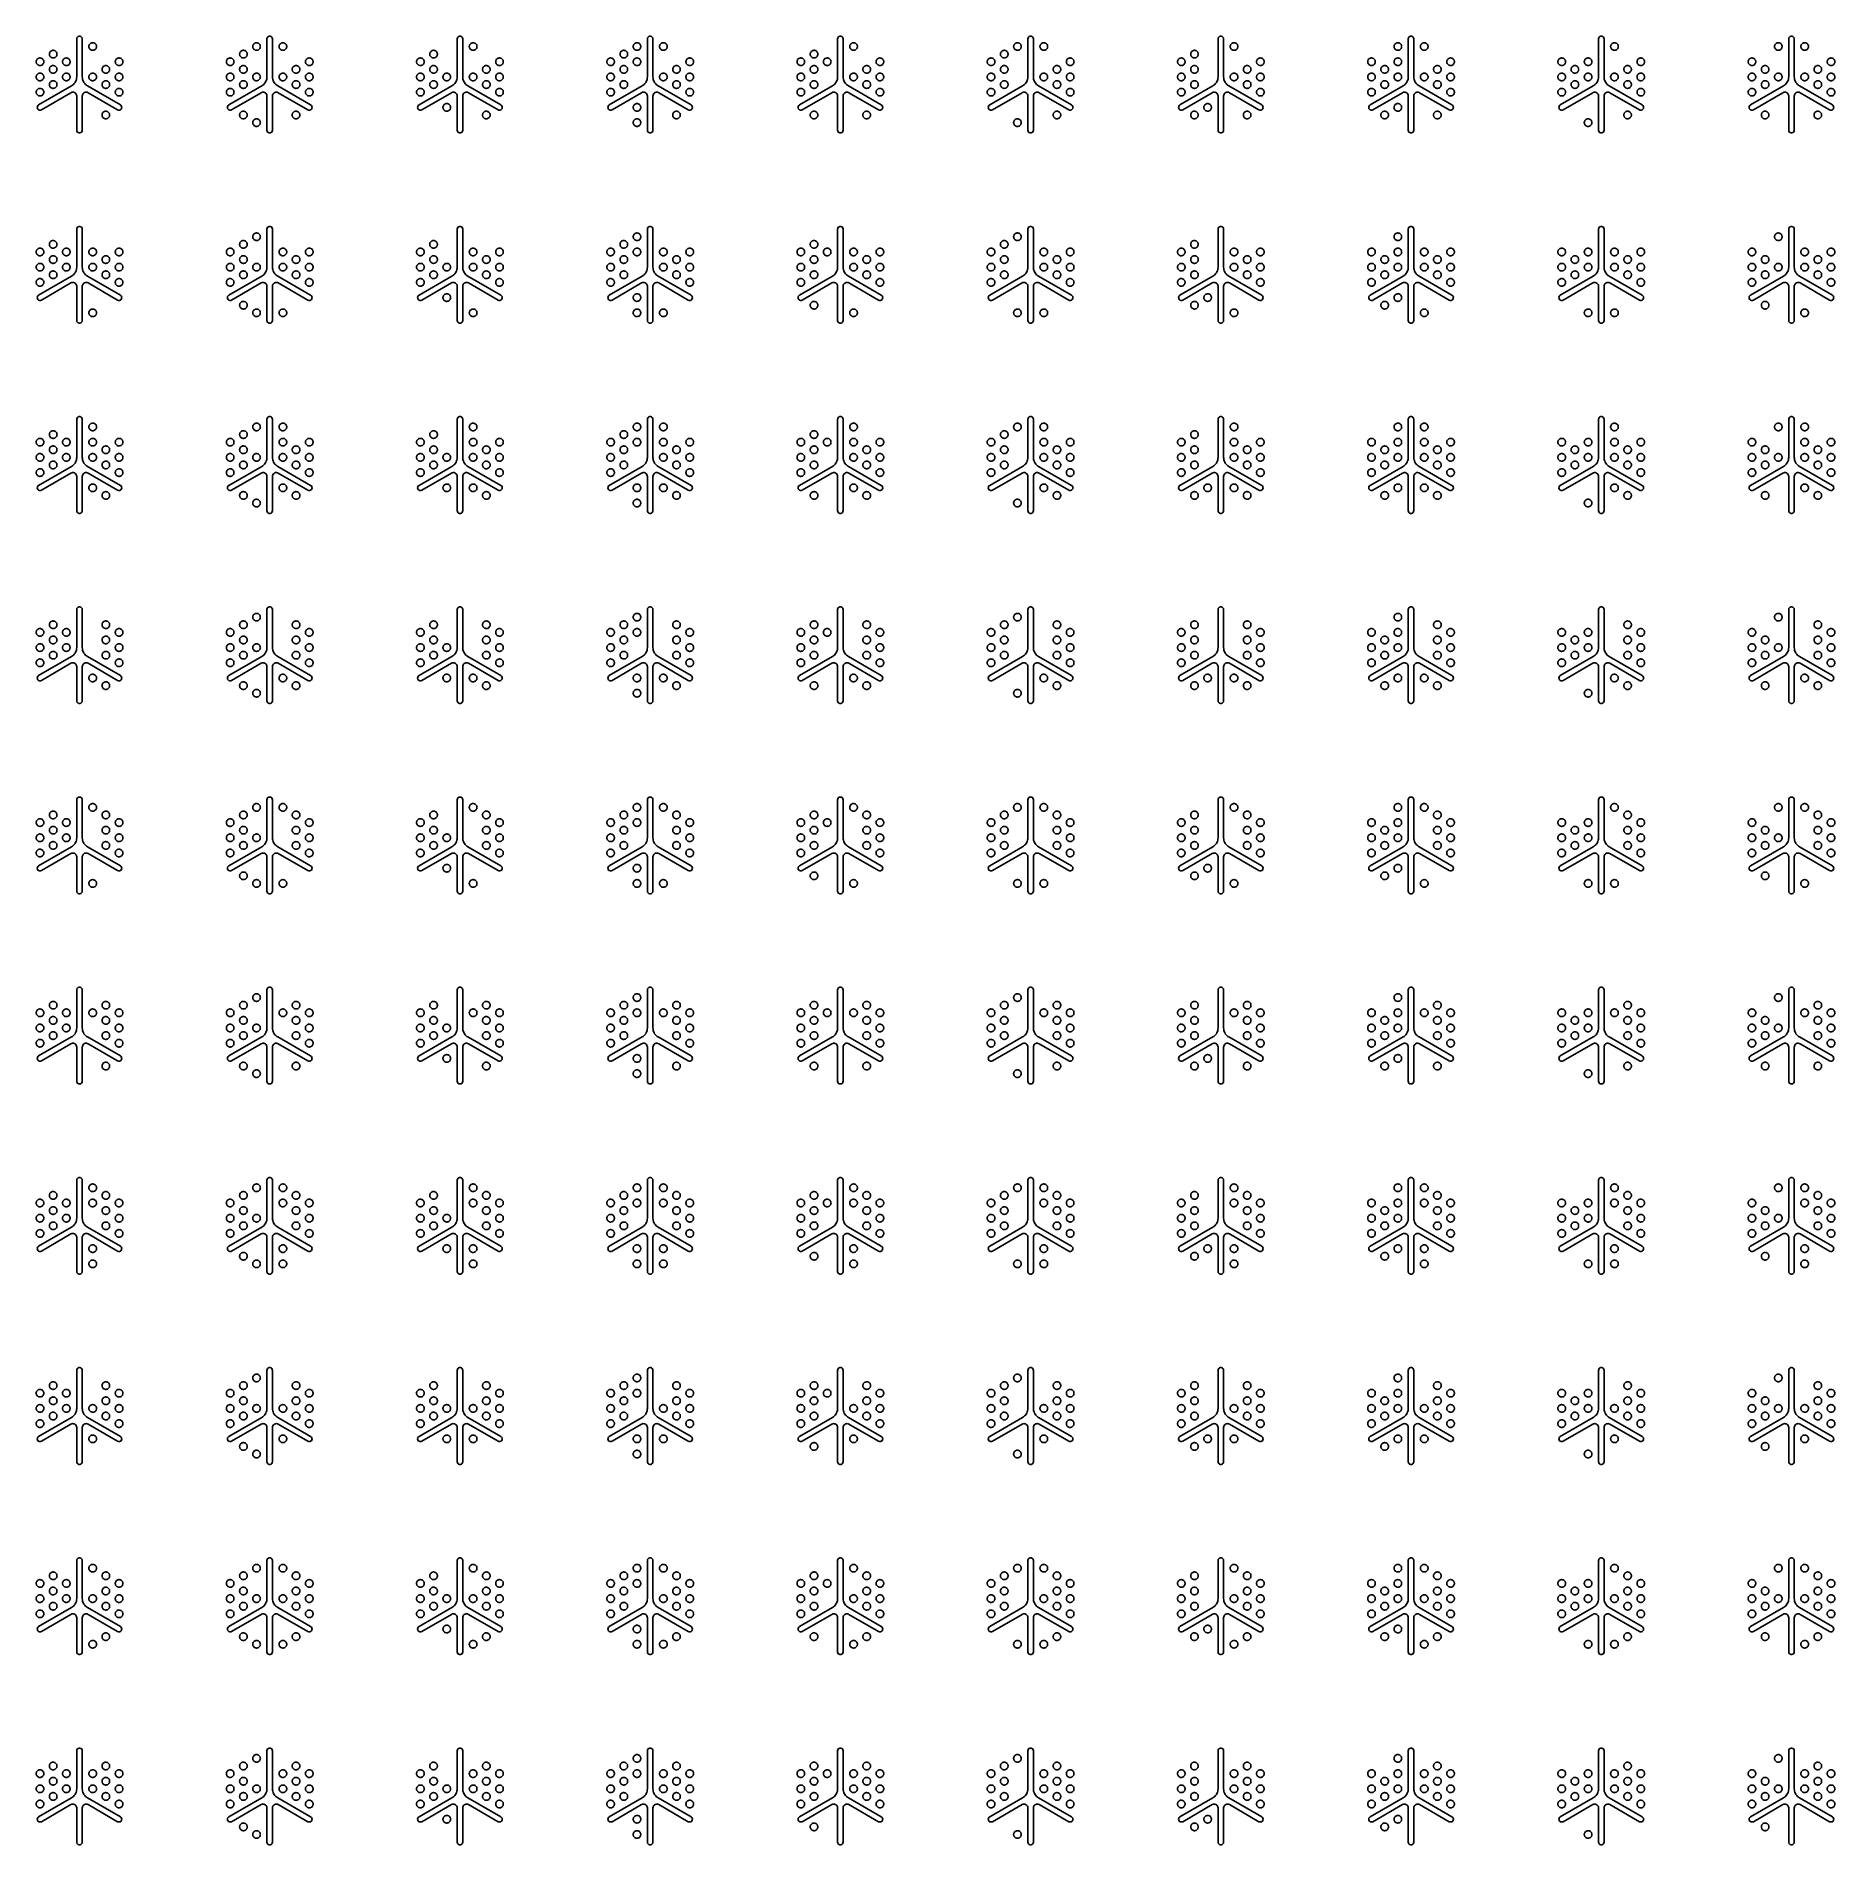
# Model space of a CAD drawing. Header units: metres. Extents: x 19 to 256, y 19 to 256.
import ezdxf

# ---------------------------------------------------------------- set-up
doc = ezdxf.new("R2010")
doc.units = ezdxf.units.M

msp = doc.modelspace()

# ---------------------------------------------------------------- linework, layer by layer
for points in [[(24.63, 256), (24.66, 256.13), (24.72, 256.24), (24.82, 256.32), (24.94, 256.36), (25.06, 256.36), (25.18, 256.32), (25.28, 256.24), (25.34, 256.13), (25.37, 256), (25.37, 251), (25.38, 250.84), (25.4, 250.68), (25.45, 250.53), (25.51, 250.39), (25.59, 250.25), (25.69, 250.12), (25.79, 250.01), (25.92, 249.9), (26.05, 249.82), (30.38, 247.32), (30.48, 247.24), (30.54, 247.13), (30.56, 247), (30.54, 246.87), (30.48, 246.76), (30.38, 246.68), (30.26, 246.64), (30.13, 246.64), (30.01, 246.68), (26.12, 248.93), (26.01, 248.98), (25.9, 249), (25.78, 248.99), (25.67, 248.96), (25.57, 248.9), (25.48, 248.82), (25.42, 248.72), (25.38, 248.62), (25.37, 248.5), (25.37, 244), (25.34, 243.87), (25.28, 243.76), (25.18, 243.68), (25.06, 243.64), (24.94, 243.64), (24.82, 243.68), (24.72, 243.76), (24.66, 243.87), (24.63, 244), (24.63, 248.5), (24.62, 248.62), (24.58, 248.72), (24.52, 248.82), (24.43, 248.9), (24.33, 248.96), (24.22, 248.99), (24.1, 249), (23.99, 248.98), (23.88, 248.93), (19.99, 246.68), (19.87, 246.64), (19.74, 246.64), (19.62, 246.68), (19.52, 246.76), (19.46, 246.87), (19.44, 247), (19.46, 247.13), (19.52, 247.24), (19.62, 247.32), (23.95, 249.82), (24.08, 249.9), (24.21, 250.01), (24.31, 250.12), (24.41, 250.25), (24.49, 250.39), (24.55, 250.53), (24.6, 250.68), (24.62, 250.84), (24.63, 251)], [(22.04, 254), (22.03, 254.06), (22.02, 254.13), (22, 254.19), (21.97, 254.25), (21.94, 254.3), (21.9, 254.35), (21.85, 254.39), (21.8, 254.43), (21.74, 254.46), (21.68, 254.48), (21.62, 254.49), (21.55, 254.5), (21.49, 254.5), (21.42, 254.49), (21.36, 254.47), (21.3, 254.44), (21.25, 254.41), (21.2, 254.37), (21.16, 254.32), (21.12, 254.27), (21.09, 254.22), (21.06, 254.16), (21.05, 254.1), (21.04, 254.03), (21.04, 253.97), (21.05, 253.9), (21.06, 253.84), (21.09, 253.78), (21.12, 253.73), (21.16, 253.68), (21.2, 253.63), (21.25, 253.59), (21.3, 253.56), (21.36, 253.53), (21.42, 253.51), (21.49, 253.5), (21.55, 253.5), (21.62, 253.51), (21.68, 253.52), (21.74, 253.54), (21.8, 253.57), (21.85, 253.61), (21.9, 253.65), (21.94, 253.7), (21.97, 253.75), (22, 253.81), (22.02, 253.87), (22.03, 253.94), (22.04, 254)], [(27.23, 255), (27.23, 255.06), (27.22, 255.13), (27.2, 255.19), (27.17, 255.25), (27.13, 255.3), (27.09, 255.35), (27.04, 255.39), (26.99, 255.43), (26.93, 255.46), (26.87, 255.48), (26.81, 255.49), (26.75, 255.5), (26.68, 255.5), (26.62, 255.49), (26.56, 255.47), (26.5, 255.44), (26.45, 255.41), (26.4, 255.37), (26.35, 255.32), (26.31, 255.27), (26.28, 255.22), (26.26, 255.16), (26.24, 255.1), (26.23, 255.03), (26.23, 254.97), (26.24, 254.9), (26.26, 254.84), (26.28, 254.78), (26.31, 254.73), (26.35, 254.68), (26.4, 254.63), (26.45, 254.59), (26.5, 254.56), (26.56, 254.53), (26.62, 254.51), (26.68, 254.5), (26.75, 254.5), (26.81, 254.51), (26.87, 254.52), (26.93, 254.54), (26.99, 254.57), (27.04, 254.61), (27.09, 254.65), (27.13, 254.7), (27.17, 254.75), (27.2, 254.81), (27.22, 254.87), (27.23, 254.94), (27.23, 255)], [(49.63, 256), (49.66, 256.13), (49.72, 256.24), (49.82, 256.32), (49.94, 256.36), (50.06, 256.36), (50.18, 256.32), (50.28, 256.24), (50.34, 256.13), (50.37, 256), (50.37, 251), (50.38, 250.84), (50.4, 250.68), (50.45, 250.53), (50.51, 250.39), (50.59, 250.25), (50.69, 250.12), (50.79, 250.01), (50.92, 249.9), (51.05, 249.82), (55.38, 247.32), (55.48, 247.24), (55.54, 247.13), (55.56, 247), (55.54, 246.87), (55.48, 246.76), (55.38, 246.68), (55.26, 246.64), (55.13, 246.64), (55.01, 246.68), (51.12, 248.93), (51.01, 248.98), (50.9, 249), (50.78, 248.99), (50.67, 248.96), (50.57, 248.9), (50.48, 248.82), (50.42, 248.72), (50.38, 248.62), (50.37, 248.5), (50.37, 244), (50.34, 243.87), (50.28, 243.76), (50.18, 243.68), (50.06, 243.64), (49.94, 243.64), (49.82, 243.68), (49.72, 243.76), (49.66, 243.87), (49.63, 244), (49.63, 248.5), (49.62, 248.62), (49.58, 248.72), (49.52, 248.82), (49.43, 248.9), (49.33, 248.96), (49.22, 248.99), (49.1, 249), (48.99, 248.98), (48.88, 248.93), (44.99, 246.68), (44.87, 246.64), (44.74, 246.64), (44.62, 246.68), (44.52, 246.76), (44.46, 246.87), (44.44, 247), (44.46, 247.13), (44.52, 247.24), (44.62, 247.32), (48.95, 249.82), (49.08, 249.9), (49.21, 250.01), (49.31, 250.12), (49.41, 250.25), (49.49, 250.39), (49.55, 250.53), (49.6, 250.68), (49.62, 250.84), (49.63, 251)], [(47.04, 254), (47.03, 254.06), (47.02, 254.13), (47, 254.19), (46.97, 254.25), (46.94, 254.3), (46.9, 254.35), (46.85, 254.39), (46.8, 254.43), (46.74, 254.46), (46.68, 254.48), (46.62, 254.49), (46.55, 254.5), (46.49, 254.5), (46.42, 254.49), (46.36, 254.47), (46.3, 254.44), (46.25, 254.41), (46.2, 254.37), (46.16, 254.32), (46.12, 254.27), (46.09, 254.22), (46.06, 254.16), (46.05, 254.1), (46.04, 254.03), (46.04, 253.97), (46.05, 253.9), (46.06, 253.84), (46.09, 253.78), (46.12, 253.73), (46.16, 253.68), (46.2, 253.63), (46.25, 253.59), (46.3, 253.56), (46.36, 253.53), (46.42, 253.51), (46.49, 253.5), (46.55, 253.5), (46.62, 253.51), (46.68, 253.52), (46.74, 253.54), (46.8, 253.57), (46.85, 253.61), (46.9, 253.65), (46.94, 253.7), (46.97, 253.75), (47, 253.81), (47.02, 253.87), (47.03, 253.94), (47.04, 254)], [(48.77, 255), (48.76, 255.06), (48.75, 255.13), (48.73, 255.19), (48.7, 255.25), (48.67, 255.3), (48.63, 255.35), (48.58, 255.39), (48.53, 255.43), (48.47, 255.46), (48.41, 255.48), (48.35, 255.49), (48.28, 255.5), (48.22, 255.5), (48.16, 255.49), (48.1, 255.47), (48.04, 255.44), (47.98, 255.41), (47.93, 255.37), (47.89, 255.32), (47.85, 255.27), (47.82, 255.22), (47.79, 255.16), (47.78, 255.1), (47.77, 255.03), (47.77, 254.97), (47.78, 254.9), (47.79, 254.84), (47.82, 254.78), (47.85, 254.73), (47.89, 254.68), (47.93, 254.63), (47.98, 254.59), (48.04, 254.56), (48.1, 254.53), (48.16, 254.51), (48.22, 254.5), (48.28, 254.5), (48.35, 254.51), (48.41, 254.52), (48.47, 254.54), (48.53, 254.57), (48.58, 254.61), (48.63, 254.65), (48.67, 254.7), (48.7, 254.75), (48.73, 254.81), (48.75, 254.87), (48.76, 254.94), (48.77, 255)], [(52.23, 255), (52.23, 255.06), (52.22, 255.13), (52.2, 255.19), (52.17, 255.25), (52.13, 255.3), (52.09, 255.35), (52.04, 255.39), (51.99, 255.43), (51.93, 255.46), (51.87, 255.48), (51.81, 255.49), (51.75, 255.5), (51.68, 255.5), (51.62, 255.49), (51.56, 255.47), (51.5, 255.44), (51.45, 255.41), (51.4, 255.37), (51.35, 255.32), (51.31, 255.27), (51.28, 255.22), (51.26, 255.16), (51.24, 255.1), (51.23, 255.03), (51.23, 254.97), (51.24, 254.9), (51.26, 254.84), (51.28, 254.78), (51.31, 254.73), (51.35, 254.68), (51.4, 254.63), (51.45, 254.59), (51.5, 254.56), (51.56, 254.53), (51.62, 254.51), (51.68, 254.5), (51.75, 254.5), (51.81, 254.51), (51.87, 254.52), (51.93, 254.54), (51.99, 254.57), (52.04, 254.61), (52.09, 254.65), (52.13, 254.7), (52.17, 254.75), (52.2, 254.81), (52.22, 254.87), (52.23, 254.94), (52.23, 255)], [(74.63, 256), (74.66, 256.13), (74.72, 256.24), (74.82, 256.32), (74.94, 256.36), (75.06, 256.36), (75.18, 256.32), (75.28, 256.24), (75.34, 256.13), (75.37, 256), (75.37, 251), (75.38, 250.84), (75.4, 250.68), (75.45, 250.53), (75.51, 250.39), (75.59, 250.25), (75.69, 250.12), (75.79, 250.01), (75.92, 249.9), (76.05, 249.82), (80.38, 247.32), (80.48, 247.24), (80.54, 247.13), (80.56, 247), (80.54, 246.87), (80.48, 246.76), (80.38, 246.68), (80.26, 246.64), (80.13, 246.64), (80.01, 246.68), (76.12, 248.93), (76.01, 248.98), (75.9, 249), (75.78, 248.99), (75.67, 248.96), (75.57, 248.9), (75.48, 248.82), (75.42, 248.72), (75.38, 248.62), (75.37, 248.5), (75.37, 244), (75.34, 243.87), (75.28, 243.76), (75.18, 243.68), (75.06, 243.64), (74.94, 243.64), (74.82, 243.68), (74.72, 243.76), (74.66, 243.87), (74.63, 244), (74.63, 248.5), (74.62, 248.62), (74.58, 248.72), (74.52, 248.82), (74.43, 248.9), (74.33, 248.96), (74.22, 248.99), (74.1, 249), (73.99, 248.98), (73.88, 248.93), (69.99, 246.68), (69.87, 246.64), (69.74, 246.64), (69.62, 246.68), (69.52, 246.76), (69.46, 246.87), (69.44, 247), (69.46, 247.13), (69.52, 247.24), (69.62, 247.32), (73.95, 249.82), (74.08, 249.9), (74.21, 250.01), (74.31, 250.12), (74.41, 250.25), (74.49, 250.39), (74.55, 250.53), (74.6, 250.68), (74.62, 250.84), (74.63, 251)], [(72.04, 254), (72.03, 254.06), (72.02, 254.13), (72, 254.19), (71.97, 254.25), (71.94, 254.3), (71.9, 254.35), (71.85, 254.39), (71.8, 254.43), (71.74, 254.46), (71.68, 254.48), (71.62, 254.49), (71.55, 254.5), (71.49, 254.5), (71.42, 254.49), (71.36, 254.47), (71.3, 254.44), (71.25, 254.41), (71.2, 254.37), (71.16, 254.32), (71.12, 254.27), (71.09, 254.22), (71.06, 254.16), (71.05, 254.1), (71.04, 254.03), (71.04, 253.97), (71.05, 253.9), (71.06, 253.84), (71.09, 253.78), (71.12, 253.73), (71.16, 253.68), (71.2, 253.63), (71.25, 253.59), (71.3, 253.56), (71.36, 253.53), (71.42, 253.51), (71.49, 253.5), (71.55, 253.5), (71.62, 253.51), (71.68, 253.52), (71.74, 253.54), (71.8, 253.57), (71.85, 253.61), (71.9, 253.65), (71.94, 253.7), (71.97, 253.75), (72, 253.81), (72.02, 253.87), (72.03, 253.94), (72.04, 254)], [(77.23, 255), (77.23, 255.06), (77.22, 255.13), (77.2, 255.19), (77.17, 255.25), (77.13, 255.3), (77.09, 255.35), (77.04, 255.39), (76.99, 255.43), (76.93, 255.46), (76.87, 255.48), (76.81, 255.49), (76.75, 255.5), (76.68, 255.5), (76.62, 255.49), (76.56, 255.47), (76.5, 255.44), (76.45, 255.41), (76.4, 255.37), (76.35, 255.32), (76.31, 255.27), (76.28, 255.22), (76.26, 255.16), (76.24, 255.1), (76.23, 255.03), (76.23, 254.97), (76.24, 254.9), (76.26, 254.84), (76.28, 254.78), (76.31, 254.73), (76.35, 254.68), (76.4, 254.63), (76.45, 254.59), (76.5, 254.56), (76.56, 254.53), (76.62, 254.51), (76.68, 254.5), (76.75, 254.5), (76.81, 254.51), (76.87, 254.52), (76.93, 254.54), (76.99, 254.57), (77.04, 254.61), (77.09, 254.65), (77.13, 254.7), (77.17, 254.75), (77.2, 254.81), (77.22, 254.87), (77.23, 254.94), (77.23, 255)], [(99.63, 256), (99.66, 256.13), (99.72, 256.24), (99.82, 256.32), (99.94, 256.36), (100.06, 256.36), (100.18, 256.32), (100.28, 256.24), (100.34, 256.13), (100.37, 256), (100.37, 251), (100.38, 250.84), (100.4, 250.68), (100.45, 250.53), (100.51, 250.39), (100.59, 250.25), (100.69, 250.12), (100.79, 250.01), (100.92, 249.9), (101.05, 249.82), (105.38, 247.32), (105.48, 247.24), (105.54, 247.13), (105.56, 247), (105.54, 246.87), (105.48, 246.76), (105.38, 246.68), (105.26, 246.64), (105.13, 246.64), (105.01, 246.68), (101.12, 248.93), (101.01, 248.98), (100.9, 249), (100.78, 248.99), (100.67, 248.96), (100.57, 248.9), (100.48, 248.82), (100.42, 248.72), (100.38, 248.62), (100.37, 248.5), (100.37, 244), (100.34, 243.87), (100.28, 243.76), (100.18, 243.68), (100.06, 243.64), (99.94, 243.64), (99.82, 243.68), (99.72, 243.76), (99.66, 243.87), (99.63, 244), (99.63, 248.5), (99.62, 248.62), (99.58, 248.72), (99.52, 248.82), (99.43, 248.9), (99.33, 248.96), (99.22, 248.99), (99.1, 249), (98.99, 248.98), (98.88, 248.93), (94.99, 246.68), (94.87, 246.64), (94.74, 246.64), (94.62, 246.68), (94.52, 246.76), (94.46, 246.87), (94.44, 247), (94.46, 247.13), (94.52, 247.24), (94.62, 247.32), (98.95, 249.82), (99.08, 249.9), (99.21, 250.01), (99.31, 250.12), (99.41, 250.25), (99.49, 250.39), (99.55, 250.53), (99.6, 250.68), (99.62, 250.84), (99.63, 251)], [(97.04, 254), (97.03, 254.06), (97.02, 254.13), (97, 254.19), (96.97, 254.25), (96.94, 254.3), (96.9, 254.35), (96.85, 254.39), (96.8, 254.43), (96.74, 254.46), (96.68, 254.48), (96.62, 254.49), (96.55, 254.5), (96.49, 254.5), (96.42, 254.49), (96.36, 254.47), (96.3, 254.44), (96.25, 254.41), (96.2, 254.37), (96.16, 254.32), (96.12, 254.27), (96.09, 254.22), (96.06, 254.16), (96.05, 254.1), (96.04, 254.03), (96.04, 253.97), (96.05, 253.9), (96.06, 253.84), (96.09, 253.78), (96.12, 253.73), (96.16, 253.68), (96.2, 253.63), (96.25, 253.59), (96.3, 253.56), (96.36, 253.53), (96.42, 253.51), (96.49, 253.5), (96.55, 253.5), (96.62, 253.51), (96.68, 253.52), (96.74, 253.54), (96.8, 253.57), (96.85, 253.61), (96.9, 253.65), (96.94, 253.7), (96.97, 253.75), (97, 253.81), (97.02, 253.87), (97.03, 253.94), (97.04, 254)], [(98.77, 255), (98.76, 255.06), (98.75, 255.13), (98.73, 255.19), (98.7, 255.25), (98.67, 255.3), (98.63, 255.35), (98.58, 255.39), (98.53, 255.43), (98.47, 255.46), (98.41, 255.48), (98.35, 255.49), (98.28, 255.5), (98.22, 255.5), (98.16, 255.49), (98.1, 255.47), (98.04, 255.44), (97.98, 255.41), (97.93, 255.37), (97.89, 255.32), (97.85, 255.27), (97.82, 255.22), (97.79, 255.16), (97.78, 255.1), (97.77, 255.03), (97.77, 254.97), (97.78, 254.9), (97.79, 254.84), (97.82, 254.78), (97.85, 254.73), (97.89, 254.68), (97.93, 254.63), (97.98, 254.59), (98.04, 254.56), (98.1, 254.53), (98.16, 254.51), (98.22, 254.5), (98.28, 254.5), (98.35, 254.51), (98.41, 254.52), (98.47, 254.54), (98.53, 254.57), (98.58, 254.61), (98.63, 254.65), (98.67, 254.7), (98.7, 254.75), (98.73, 254.81), (98.75, 254.87), (98.76, 254.94), (98.77, 255)], [(102.23, 255), (102.23, 255.06), (102.22, 255.13), (102.2, 255.19), (102.17, 255.25), (102.13, 255.3), (102.09, 255.35), (102.04, 255.39), (101.99, 255.43), (101.93, 255.46), (101.87, 255.48), (101.81, 255.49), (101.75, 255.5), (101.68, 255.5), (101.62, 255.49), (101.56, 255.47), (101.5, 255.44), (101.45, 255.41), (101.4, 255.37), (101.35, 255.32), (101.31, 255.27), (101.28, 255.22), (101.26, 255.16), (101.24, 255.1), (101.23, 255.03), (101.23, 254.97), (101.24, 254.9), (101.26, 254.84), (101.28, 254.78), (101.31, 254.73), (101.35, 254.68), (101.4, 254.63), (101.45, 254.59), (101.5, 254.56), (101.56, 254.53), (101.62, 254.51), (101.68, 254.5), (101.75, 254.5), (101.81, 254.51), (101.87, 254.52), (101.93, 254.54), (101.99, 254.57), (102.04, 254.61), (102.09, 254.65), (102.13, 254.7), (102.17, 254.75), (102.2, 254.81), (102.22, 254.87), (102.23, 254.94), (102.23, 255)], [(124.63, 256), (124.66, 256.13), (124.72, 256.24), (124.82, 256.32), (124.94, 256.36), (125.06, 256.36), (125.18, 256.32), (125.28, 256.24), (125.34, 256.13), (125.37, 256), (125.37, 251), (125.38, 250.84), (125.4, 250.68), (125.45, 250.53), (125.51, 250.39), (125.59, 250.25), (125.69, 250.12), (125.79, 250.01), (125.92, 249.9), (126.05, 249.82), (130.38, 247.32), (130.48, 247.24), (130.54, 247.13), (130.56, 247), (130.54, 246.87), (130.48, 246.76), (130.38, 246.68), (130.26, 246.64), (130.13, 246.64), (130.01, 246.68), (126.12, 248.93), (126.01, 248.98), (125.9, 249), (125.78, 248.99), (125.67, 248.96), (125.57, 248.9), (125.48, 248.82), (125.42, 248.72), (125.38, 248.62), (125.37, 248.5), (125.37, 244), (125.34, 243.87), (125.28, 243.76), (125.18, 243.68), (125.06, 243.64), (124.94, 243.64), (124.82, 243.68), (124.72, 243.76), (124.66, 243.87), (124.63, 244), (124.63, 248.5), (124.62, 248.62), (124.58, 248.72), (124.52, 248.82), (124.43, 248.9), (124.33, 248.96), (124.22, 248.99), (124.1, 249), (123.99, 248.98), (123.88, 248.93), (119.99, 246.68), (119.87, 246.64), (119.74, 246.64), (119.62, 246.68), (119.52, 246.76), (119.46, 246.87), (119.44, 247), (119.46, 247.13), (119.52, 247.24), (119.62, 247.32), (123.95, 249.82), (124.08, 249.9), (124.21, 250.01), (124.31, 250.12), (124.41, 250.25), (124.49, 250.39), (124.55, 250.53), (124.6, 250.68), (124.62, 250.84), (124.63, 251)], [(122.04, 254), (122.03, 254.06), (122.02, 254.13), (122, 254.19), (121.97, 254.25), (121.94, 254.3), (121.9, 254.35), (121.85, 254.39), (121.8, 254.43), (121.74, 254.46), (121.68, 254.48), (121.62, 254.49), (121.55, 254.5), (121.49, 254.5), (121.42, 254.49), (121.36, 254.47), (121.3, 254.44), (121.25, 254.41), (121.2, 254.37), (121.16, 254.32), (121.12, 254.27), (121.09, 254.22), (121.06, 254.16), (121.05, 254.1), (121.04, 254.03), (121.04, 253.97), (121.05, 253.9), (121.06, 253.84), (121.09, 253.78), (121.12, 253.73), (121.16, 253.68), (121.2, 253.63), (121.25, 253.59), (121.3, 253.56), (121.36, 253.53), (121.42, 253.51), (121.49, 253.5), (121.55, 253.5), (121.62, 253.51), (121.68, 253.52), (121.74, 253.54), (121.8, 253.57), (121.85, 253.61), (121.9, 253.65), (121.94, 253.7), (121.97, 253.75), (122, 253.81), (122.02, 253.87), (122.03, 253.94), (122.04, 254)], [(127.23, 255), (127.23, 255.06), (127.22, 255.13), (127.2, 255.19), (127.17, 255.25), (127.13, 255.3), (127.09, 255.35), (127.04, 255.39), (126.99, 255.43), (126.93, 255.46), (126.87, 255.48), (126.81, 255.49), (126.75, 255.5), (126.68, 255.5), (126.62, 255.49), (126.56, 255.47), (126.5, 255.44), (126.45, 255.41), (126.4, 255.37), (126.35, 255.32), (126.31, 255.27), (126.28, 255.22), (126.26, 255.16), (126.24, 255.1), (126.23, 255.03), (126.23, 254.97), (126.24, 254.9), (126.26, 254.84), (126.28, 254.78), (126.31, 254.73), (126.35, 254.68), (126.4, 254.63), (126.45, 254.59), (126.5, 254.56), (126.56, 254.53), (126.62, 254.51), (126.68, 254.5), (126.75, 254.5), (126.81, 254.51), (126.87, 254.52), (126.93, 254.54), (126.99, 254.57), (127.04, 254.61), (127.09, 254.65), (127.13, 254.7), (127.17, 254.75), (127.2, 254.81), (127.22, 254.87), (127.23, 254.94), (127.23, 255)], [(149.63, 256), (149.66, 256.13), (149.72, 256.24), (149.82, 256.32), (149.94, 256.36), (150.06, 256.36), (150.18, 256.32), (150.28, 256.24), (150.34, 256.13), (150.37, 256), (150.37, 251), (150.38, 250.84), (150.4, 250.68), (150.45, 250.53), (150.51, 250.39), (150.59, 250.25), (150.69, 250.12), (150.79, 250.01), (150.92, 249.9), (151.05, 249.82), (155.38, 247.32), (155.48, 247.24), (155.54, 247.13), (155.56, 247), (155.54, 246.87), (155.48, 246.76), (155.38, 246.68), (155.26, 246.64), (155.13, 246.64), (155.01, 246.68), (151.12, 248.93), (151.01, 248.98), (150.9, 249), (150.78, 248.99), (150.67, 248.96), (150.57, 248.9), (150.48, 248.82), (150.42, 248.72), (150.38, 248.62), (150.37, 248.5), (150.37, 244), (150.34, 243.87), (150.28, 243.76), (150.18, 243.68), (150.06, 243.64), (149.94, 243.64), (149.82, 243.68), (149.72, 243.76), (149.66, 243.87), (149.63, 244), (149.63, 248.5), (149.62, 248.62), (149.58, 248.72), (149.52, 248.82), (149.43, 248.9), (149.33, 248.96), (149.22, 248.99), (149.1, 249), (148.99, 248.98), (148.88, 248.93), (144.99, 246.68), (144.87, 246.64), (144.74, 246.64), (144.62, 246.68), (144.52, 246.76), (144.46, 246.87), (144.44, 247), (144.46, 247.13), (144.52, 247.24), (144.62, 247.32), (148.95, 249.82), (149.08, 249.9), (149.21, 250.01), (149.31, 250.12), (149.41, 250.25), (149.49, 250.39), (149.55, 250.53), (149.6, 250.68), (149.62, 250.84), (149.63, 251)], [(147.04, 254), (147.03, 254.06), (147.02, 254.13), (147, 254.19), (146.97, 254.25), (146.94, 254.3), (146.9, 254.35), (146.85, 254.39), (146.8, 254.43), (146.74, 254.46), (146.68, 254.48), (146.62, 254.49), (146.55, 254.5), (146.49, 254.5), (146.42, 254.49), (146.36, 254.47), (146.3, 254.44), (146.25, 254.41), (146.2, 254.37), (146.16, 254.32), (146.12, 254.27), (146.09, 254.22), (146.06, 254.16), (146.05, 254.1), (146.04, 254.03), (146.04, 253.97), (146.05, 253.9), (146.06, 253.84), (146.09, 253.78), (146.12, 253.73), (146.16, 253.68), (146.2, 253.63), (146.25, 253.59), (146.3, 253.56), (146.36, 253.53), (146.42, 253.51), (146.49, 253.5), (146.55, 253.5), (146.62, 253.51), (146.68, 253.52), (146.74, 253.54), (146.8, 253.57), (146.85, 253.61), (146.9, 253.65), (146.94, 253.7), (146.97, 253.75), (147, 253.81), (147.02, 253.87), (147.03, 253.94), (147.04, 254)], [(148.77, 255), (148.76, 255.06), (148.75, 255.13), (148.73, 255.19), (148.7, 255.25), (148.67, 255.3), (148.63, 255.35), (148.58, 255.39), (148.53, 255.43), (148.47, 255.46), (148.41, 255.48), (148.35, 255.49), (148.28, 255.5), (148.22, 255.5), (148.16, 255.49), (148.1, 255.47), (148.04, 255.44), (147.98, 255.41), (147.93, 255.37), (147.89, 255.32), (147.85, 255.27), (147.82, 255.22), (147.79, 255.16), (147.78, 255.1), (147.77, 255.03), (147.77, 254.97), (147.78, 254.9), (147.79, 254.84), (147.82, 254.78), (147.85, 254.73), (147.89, 254.68), (147.93, 254.63), (147.98, 254.59), (148.04, 254.56), (148.1, 254.53), (148.16, 254.51), (148.22, 254.5), (148.28, 254.5), (148.35, 254.51), (148.41, 254.52), (148.47, 254.54), (148.53, 254.57), (148.58, 254.61), (148.63, 254.65), (148.67, 254.7), (148.7, 254.75), (148.73, 254.81), (148.75, 254.87), (148.76, 254.94), (148.77, 255)], [(152.23, 255), (152.23, 255.06), (152.22, 255.13), (152.2, 255.19), (152.17, 255.25), (152.13, 255.3), (152.09, 255.35), (152.04, 255.39), (151.99, 255.43), (151.93, 255.46), (151.87, 255.48), (151.81, 255.49), (151.75, 255.5), (151.68, 255.5), (151.62, 255.49), (151.56, 255.47), (151.5, 255.44), (151.45, 255.41), (151.4, 255.37), (151.35, 255.32), (151.31, 255.27), (151.28, 255.22), (151.26, 255.16), (151.24, 255.1), (151.23, 255.03), (151.23, 254.97), (151.24, 254.9), (151.26, 254.84), (151.28, 254.78), (151.31, 254.73), (151.35, 254.68), (151.4, 254.63), (151.45, 254.59), (151.5, 254.56), (151.56, 254.53), (151.62, 254.51), (151.68, 254.5), (151.75, 254.5), (151.81, 254.51), (151.87, 254.52), (151.93, 254.54), (151.99, 254.57), (152.04, 254.61), (152.09, 254.65), (152.13, 254.7), (152.17, 254.75), (152.2, 254.81), (152.22, 254.87), (152.23, 254.94), (152.23, 255)], [(174.63, 256), (174.66, 256.13), (174.72, 256.24), (174.82, 256.32), (174.94, 256.36), (175.06, 256.36), (175.18, 256.32), (175.28, 256.24), (175.34, 256.13), (175.37, 256), (175.37, 251), (175.38, 250.84), (175.4, 250.68), (175.45, 250.53), (175.51, 250.39), (175.59, 250.25), (175.69, 250.12), (175.79, 250.01), (175.92, 249.9), (176.05, 249.82), (180.38, 247.32), (180.48, 247.24), (180.54, 247.13), (180.56, 247), (180.54, 246.87), (180.48, 246.76), (180.38, 246.68), (180.26, 246.64), (180.13, 246.64), (180.01, 246.68), (176.12, 248.93), (176.01, 248.98), (175.9, 249), (175.78, 248.99), (175.67, 248.96), (175.57, 248.9), (175.48, 248.82), (175.42, 248.72), (175.38, 248.62), (175.37, 248.5), (175.37, 244), (175.34, 243.87), (175.28, 243.76), (175.18, 243.68), (175.06, 243.64), (174.94, 243.64), (174.82, 243.68), (174.72, 243.76), (174.66, 243.87), (174.63, 244), (174.63, 248.5), (174.62, 248.62), (174.58, 248.72), (174.52, 248.82), (174.43, 248.9), (174.33, 248.96), (174.22, 248.99), (174.1, 249), (173.99, 248.98), (173.88, 248.93), (169.99, 246.68), (169.87, 246.64), (169.74, 246.64), (169.62, 246.68), (169.52, 246.76), (169.46, 246.87), (169.44, 247), (169.46, 247.13), (169.52, 247.24), (169.62, 247.32), (173.95, 249.82), (174.08, 249.9), (174.21, 250.01), (174.31, 250.12), (174.41, 250.25), (174.49, 250.39), (174.55, 250.53), (174.6, 250.68), (174.62, 250.84), (174.63, 251)], [(172.04, 254), (172.03, 254.06), (172.02, 254.13), (172, 254.19), (171.97, 254.25), (171.94, 254.3), (171.9, 254.35), (171.85, 254.39), (171.8, 254.43), (171.74, 254.46), (171.68, 254.48), (171.62, 254.49), (171.55, 254.5), (171.49, 254.5), (171.42, 254.49), (171.36, 254.47), (171.3, 254.44), (171.25, 254.41), (171.2, 254.37), (171.16, 254.32), (171.12, 254.27), (171.09, 254.22), (171.06, 254.16), (171.05, 254.1), (171.04, 254.03), (171.04, 253.97), (171.05, 253.9), (171.06, 253.84), (171.09, 253.78), (171.12, 253.73), (171.16, 253.68), (171.2, 253.63), (171.25, 253.59), (171.3, 253.56), (171.36, 253.53), (171.42, 253.51), (171.49, 253.5), (171.55, 253.5), (171.62, 253.51), (171.68, 253.52), (171.74, 253.54), (171.8, 253.57), (171.85, 253.61), (171.9, 253.65), (171.94, 253.7), (171.97, 253.75), (172, 253.81), (172.02, 253.87), (172.03, 253.94), (172.04, 254)], [(177.23, 255), (177.23, 255.06), (177.22, 255.13), (177.2, 255.19), (177.17, 255.25), (177.13, 255.3), (177.09, 255.35), (177.04, 255.39), (176.99, 255.43), (176.93, 255.46), (176.87, 255.48), (176.81, 255.49), (176.75, 255.5), (176.68, 255.5), (176.62, 255.49), (176.56, 255.47), (176.5, 255.44), (176.45, 255.41), (176.4, 255.37), (176.35, 255.32), (176.31, 255.27), (176.28, 255.22), (176.26, 255.16), (176.24, 255.1), (176.23, 255.03), (176.23, 254.97), (176.24, 254.9), (176.26, 254.84), (176.28, 254.78), (176.31, 254.73), (176.35, 254.68), (176.4, 254.63), (176.45, 254.59), (176.5, 254.56), (176.56, 254.53), (176.62, 254.51), (176.68, 254.5), (176.75, 254.5), (176.81, 254.51), (176.87, 254.52), (176.93, 254.54), (176.99, 254.57), (177.04, 254.61), (177.09, 254.65), (177.13, 254.7), (177.17, 254.75), (177.2, 254.81), (177.22, 254.87), (177.23, 254.94), (177.23, 255)], [(199.63, 256), (199.66, 256.13), (199.72, 256.24), (199.82, 256.32), (199.94, 256.36), (200.06, 256.36), (200.18, 256.32), (200.28, 256.24), (200.34, 256.13), (200.37, 256), (200.37, 251), (200.38, 250.84), (200.4, 250.68), (200.45, 250.53), (200.51, 250.39), (200.59, 250.25), (200.69, 250.12), (200.79, 250.01), (200.92, 249.9), (201.05, 249.82), (205.38, 247.32), (205.48, 247.24), (205.54, 247.13), (205.56, 247), (205.54, 246.87), (205.48, 246.76), (205.38, 246.68), (205.26, 246.64), (205.13, 246.64), (205.01, 246.68), (201.12, 248.93), (201.01, 248.98), (200.9, 249), (200.78, 248.99), (200.67, 248.96), (200.57, 248.9), (200.48, 248.82), (200.42, 248.72), (200.38, 248.62), (200.37, 248.5), (200.37, 244), (200.34, 243.87), (200.28, 243.76), (200.18, 243.68), (200.06, 243.64), (199.94, 243.64), (199.82, 243.68), (199.72, 243.76), (199.66, 243.87), (199.63, 244), (199.63, 248.5), (199.62, 248.62), (199.58, 248.72), (199.52, 248.82), (199.43, 248.9), (199.33, 248.96), (199.22, 248.99), (199.1, 249), (198.99, 248.98), (198.88, 248.93), (194.99, 246.68), (194.87, 246.64), (194.74, 246.64), (194.62, 246.68), (194.52, 246.76), (194.46, 246.87), (194.44, 247), (194.46, 247.13), (194.52, 247.24), (194.62, 247.32), (198.95, 249.82), (199.08, 249.9), (199.21, 250.01), (199.31, 250.12), (199.41, 250.25), (199.49, 250.39), (199.55, 250.53), (199.6, 250.68), (199.62, 250.84), (199.63, 251)], [(198.77, 255), (198.76, 255.06), (198.75, 255.13), (198.73, 255.19), (198.7, 255.25), (198.67, 255.3), (198.63, 255.35), (198.58, 255.39), (198.53, 255.43), (198.47, 255.46), (198.41, 255.48), (198.35, 255.49), (198.28, 255.5), (198.22, 255.5), (198.16, 255.49), (198.1, 255.47), (198.04, 255.44), (197.98, 255.41), (197.93, 255.37), (197.89, 255.32), (197.85, 255.27), (197.82, 255.22), (197.79, 255.16), (197.78, 255.1), (197.77, 255.03), (197.77, 254.97), (197.78, 254.9), (197.79, 254.84), (197.82, 254.78), (197.85, 254.73), (197.89, 254.68), (197.93, 254.63), (197.98, 254.59), (198.04, 254.56), (198.1, 254.53), (198.16, 254.51), (198.22, 254.5), (198.28, 254.5), (198.35, 254.51), (198.41, 254.52), (198.47, 254.54), (198.53, 254.57), (198.58, 254.61), (198.63, 254.65), (198.67, 254.7), (198.7, 254.75), (198.73, 254.81), (198.75, 254.87), (198.76, 254.94), (198.77, 255)], [(202.23, 255), (202.23, 255.06), (202.22, 255.13), (202.2, 255.19), (202.17, 255.25), (202.13, 255.3), (202.09, 255.35), (202.04, 255.39), (201.99, 255.43), (201.93, 255.46), (201.87, 255.48), (201.81, 255.49), (201.75, 255.5), (201.68, 255.5), (201.62, 255.49), (201.56, 255.47), (201.5, 255.44), (201.45, 255.41), (201.4, 255.37), (201.35, 255.32), (201.31, 255.27), (201.28, 255.22), (201.26, 255.16), (201.24, 255.1), (201.23, 255.03), (201.23, 254.97), (201.24, 254.9), (201.26, 254.84), (201.28, 254.78), (201.31, 254.73), (201.35, 254.68), (201.4, 254.63), (201.45, 254.59), (201.5, 254.56), (201.56, 254.53), (201.62, 254.51), (201.68, 254.5), (201.75, 254.5), (201.81, 254.51), (201.87, 254.52), (201.93, 254.54), (201.99, 254.57), (202.04, 254.61), (202.09, 254.65), (202.13, 254.7), (202.17, 254.75), (202.2, 254.81), (202.22, 254.87), (202.23, 254.94), (202.23, 255)], [(224.63, 256), (224.66, 256.13), (224.72, 256.24), (224.82, 256.32), (224.94, 256.36), (225.06, 256.36), (225.18, 256.32), (225.28, 256.24), (225.34, 256.13), (225.37, 256), (225.37, 251), (225.38, 250.84), (225.4, 250.68), (225.45, 250.53), (225.51, 250.39), (225.59, 250.25), (225.69, 250.12), (225.79, 250.01), (225.92, 249.9), (226.05, 249.82), (230.38, 247.32), (230.48, 247.24), (230.54, 247.13), (230.56, 247), (230.54, 246.87), (230.48, 246.76), (230.38, 246.68), (230.26, 246.64), (230.13, 246.64), (230.01, 246.68), (226.12, 248.93), (226.01, 248.98), (225.9, 249), (225.78, 248.99), (225.67, 248.96), (225.57, 248.9), (225.48, 248.82), (225.42, 248.72), (225.38, 248.62), (225.37, 248.5), (225.37, 244), (225.34, 243.87), (225.28, 243.76), (225.18, 243.68), (225.06, 243.64), (224.94, 243.64), (224.82, 243.68), (224.72, 243.76), (224.66, 243.87), (224.63, 244), (224.63, 248.5), (224.62, 248.62), (224.58, 248.72), (224.52, 248.82), (224.43, 248.9), (224.33, 248.96), (224.22, 248.99), (224.1, 249), (223.99, 248.98), (223.88, 248.93), (219.99, 246.68), (219.87, 246.64), (219.74, 246.64), (219.62, 246.68), (219.52, 246.76), (219.46, 246.87), (219.44, 247), (219.46, 247.13), (219.52, 247.24), (219.62, 247.32), (223.95, 249.82), (224.08, 249.9), (224.21, 250.01), (224.31, 250.12), (224.41, 250.25), (224.49, 250.39), (224.55, 250.53), (224.6, 250.68), (224.62, 250.84), (224.63, 251)], [(227.23, 255), (227.23, 255.06), (227.22, 255.13), (227.2, 255.19), (227.17, 255.25), (227.13, 255.3), (227.09, 255.35), (227.04, 255.39), (226.99, 255.43), (226.93, 255.46), (226.87, 255.48), (226.81, 255.49), (226.75, 255.5), (226.68, 255.5), (226.62, 255.49), (226.56, 255.47), (226.5, 255.44), (226.45, 255.41), (226.4, 255.37), (226.35, 255.32), (226.31, 255.27), (226.28, 255.22), (226.26, 255.16), (226.24, 255.1), (226.23, 255.03), (226.23, 254.97), (226.24, 254.9), (226.26, 254.84), (226.28, 254.78), (226.31, 254.73), (226.35, 254.68), (226.4, 254.63), (226.45, 254.59), (226.5, 254.56), (226.56, 254.53), (226.62, 254.51), (226.68, 254.5), (226.75, 254.5), (226.81, 254.51), (226.87, 254.52), (226.93, 254.54), (226.99, 254.57), (227.04, 254.61), (227.09, 254.65), (227.13, 254.7), (227.17, 254.75), (227.2, 254.81), (227.22, 254.87), (227.23, 254.94), (227.23, 255)], [(249.63, 256), (249.66, 256.13), (249.72, 256.24), (249.82, 256.32), (249.94, 256.36), (250.06, 256.36), (250.18, 256.32), (250.28, 256.24), (250.34, 256.13), (250.37, 256), (250.37, 251), (250.38, 250.84), (250.4, 250.68), (250.45, 250.53), (250.51, 250.39), (250.59, 250.25), (250.69, 250.12), (250.79, 250.01), (250.92, 249.9), (251.05, 249.82), (255.38, 247.32), (255.48, 247.24), (255.54, 247.13), (255.56, 247), (255.54, 246.87), (255.48, 246.76), (255.38, 246.68), (255.26, 246.64), (255.13, 246.64), (255.01, 246.68), (251.12, 248.93), (251.01, 248.98), (250.9, 249), (250.78, 248.99), (250.67, 248.96), (250.57, 248.9), (250.48, 248.82), (250.42, 248.72), (250.38, 248.62), (250.37, 248.5), (250.37, 244), (250.34, 243.87), (250.28, 243.76), (250.18, 243.68), (250.06, 243.64), (249.94, 243.64), (249.82, 243.68), (249.72, 243.76), (249.66, 243.87), (249.63, 244), (249.63, 248.5), (249.62, 248.62), (249.58, 248.72), (249.52, 248.82), (249.43, 248.9), (249.33, 248.96), (249.22, 248.99), (249.1, 249), (248.99, 248.98), (248.88, 248.93), (244.99, 246.68), (244.87, 246.64), (244.74, 246.64), (244.62, 246.68), (244.52, 246.76), (244.46, 246.87), (244.44, 247), (244.46, 247.13), (244.52, 247.24), (244.62, 247.32), (248.95, 249.82), (249.08, 249.9), (249.21, 250.01), (249.31, 250.12), (249.41, 250.25), (249.49, 250.39), (249.55, 250.53), (249.6, 250.68), (249.62, 250.84), (249.63, 251)], [(248.77, 255), (248.76, 255.06), (248.75, 255.13), (248.73, 255.19), (248.7, 255.25), (248.67, 255.3), (248.63, 255.35), (248.58, 255.39), (248.53, 255.43), (248.47, 255.46), (248.41, 255.48), (248.35, 255.49), (248.28, 255.5), (248.22, 255.5), (248.16, 255.49), (248.1, 255.47), (248.04, 255.44), (247.98, 255.41), (247.93, 255.37), (247.89, 255.32), (247.85, 255.27), (247.82, 255.22), (247.79, 255.16), (247.78, 255.1), (247.77, 255.03), (247.77, 254.97), (247.78, 254.9), (247.79, 254.84), (247.82, 254.78), (247.85, 254.73), (247.89, 254.68), (247.93, 254.63), (247.98, 254.59), (248.04, 254.56), (248.1, 254.53), (248.16, 254.51), (248.22, 254.5), (248.28, 254.5), (248.35, 254.51), (248.41, 254.52), (248.47, 254.54), (248.53, 254.57), (248.58, 254.61), (248.63, 254.65), (248.67, 254.7), (248.7, 254.75), (248.73, 254.81), (248.75, 254.87), (248.76, 254.94), (248.77, 255)], [(252.23, 255), (252.23, 255.06), (252.22, 255.13), (252.2, 255.19), (252.17, 255.25), (252.13, 255.3), (252.09, 255.35), (252.04, 255.39), (251.99, 255.43), (251.93, 255.46), (251.87, 255.48), (251.81, 255.49), (251.75, 255.5), (251.68, 255.5), (251.62, 255.49), (251.56, 255.47), (251.5, 255.44), (251.45, 255.41), (251.4, 255.37), (251.35, 255.32), (251.31, 255.27), (251.28, 255.22), (251.26, 255.16), (251.24, 255.1), (251.23, 255.03), (251.23, 254.97), (251.24, 254.9), (251.26, 254.84), (251.28, 254.78), (251.31, 254.73), (251.35, 254.68), (251.4, 254.63), (251.45, 254.59), (251.5, 254.56), (251.56, 254.53), (251.62, 254.51), (251.68, 254.5), (251.75, 254.5), (251.81, 254.51), (251.87, 254.52), (251.93, 254.54), (251.99, 254.57), (252.04, 254.61), (252.09, 254.65), (252.13, 254.7), (252.17, 254.75), (252.2, 254.81), (252.22, 254.87), (252.23, 254.94), (252.23, 255)], [(20.3, 253), (20.3, 253.06), (20.29, 253.13), (20.27, 253.19), (20.24, 253.25), (20.2, 253.3), (20.16, 253.35), (20.12, 253.39), (20.06, 253.43), (20.01, 253.46), (19.95, 253.48), (19.88, 253.49), (19.82, 253.5), (19.76, 253.5), (19.69, 253.49), (19.63, 253.47), (19.57, 253.44), (19.52, 253.41), (19.47, 253.37), (19.42, 253.32), (19.38, 253.27), (19.35, 253.22), (19.33, 253.16), (19.31, 253.1), (19.3, 253.03), (19.3, 252.97), (19.31, 252.9), (19.33, 252.84), (19.35, 252.78), (19.38, 252.73), (19.42, 252.68), (19.47, 252.63), (19.52, 252.59), (19.57, 252.56), (19.63, 252.53), (19.69, 252.51), (19.76, 252.5), (19.82, 252.5), (19.88, 252.51), (19.95, 252.52), (20.01, 252.54), (20.06, 252.57), (20.12, 252.61), (20.16, 252.65), (20.2, 252.7), (20.24, 252.75), (20.27, 252.81), (20.29, 252.87), (20.3, 252.94), (20.3, 253)], [(22.04, 252), (22.03, 252.06), (22.02, 252.13), (22, 252.19), (21.97, 252.25), (21.94, 252.3), (21.9, 252.35), (21.85, 252.39), (21.8, 252.43), (21.74, 252.46), (21.68, 252.48), (21.62, 252.49), (21.55, 252.5), (21.49, 252.5), (21.42, 252.49), (21.36, 252.47), (21.3, 252.44), (21.25, 252.41), (21.2, 252.37), (21.16, 252.32), (21.12, 252.27), (21.09, 252.22), (21.06, 252.16), (21.05, 252.1), (21.04, 252.03), (21.04, 251.97), (21.05, 251.9), (21.06, 251.84), (21.09, 251.78), (21.12, 251.73), (21.16, 251.68), (21.2, 251.63), (21.25, 251.59), (21.3, 251.56), (21.36, 251.53), (21.42, 251.51), (21.49, 251.5), (21.55, 251.5), (21.62, 251.51), (21.68, 251.52), (21.74, 251.54), (21.8, 251.57), (21.85, 251.61), (21.9, 251.65), (21.94, 251.7), (21.97, 251.75), (22, 251.81), (22.02, 251.87), (22.03, 251.94), (22.04, 252)], [(23.77, 253), (23.76, 253.06), (23.75, 253.13), (23.73, 253.19), (23.7, 253.25), (23.67, 253.3), (23.63, 253.35), (23.58, 253.39), (23.53, 253.43), (23.47, 253.46), (23.41, 253.48), (23.35, 253.49), (23.28, 253.5), (23.22, 253.5), (23.16, 253.49), (23.1, 253.47), (23.04, 253.44), (22.98, 253.41), (22.93, 253.37), (22.89, 253.32), (22.85, 253.27), (22.82, 253.22), (22.79, 253.16), (22.78, 253.1), (22.77, 253.03), (22.77, 252.97), (22.78, 252.9), (22.79, 252.84), (22.82, 252.78), (22.85, 252.73), (22.89, 252.68), (22.93, 252.63), (22.98, 252.59), (23.04, 252.56), (23.1, 252.53), (23.16, 252.51), (23.22, 252.5), (23.28, 252.5), (23.35, 252.51), (23.41, 252.52), (23.47, 252.54), (23.53, 252.57), (23.58, 252.61), (23.63, 252.65), (23.67, 252.7), (23.7, 252.75), (23.73, 252.81), (23.75, 252.87), (23.76, 252.94), (23.77, 253)], [(28.96, 252), (28.96, 252.06), (28.95, 252.13), (28.93, 252.19), (28.9, 252.25), (28.86, 252.3), (28.82, 252.35), (28.78, 252.39), (28.72, 252.43), (28.67, 252.46), (28.61, 252.48), (28.54, 252.49), (28.48, 252.5), (28.42, 252.5), (28.35, 252.49), (28.29, 252.47), (28.23, 252.44), (28.18, 252.41), (28.13, 252.37), (28.08, 252.32), (28.05, 252.27), (28.01, 252.22), (27.99, 252.16), (27.97, 252.1), (27.97, 252.03), (27.97, 251.97), (27.97, 251.9), (27.99, 251.84), (28.01, 251.78), (28.05, 251.73), (28.08, 251.68), (28.13, 251.63), (28.18, 251.59), (28.23, 251.56), (28.29, 251.53), (28.35, 251.51), (28.42, 251.5), (28.48, 251.5), (28.54, 251.51), (28.61, 251.52), (28.67, 251.54), (28.72, 251.57), (28.78, 251.61), (28.82, 251.65), (28.86, 251.7), (28.9, 251.75), (28.93, 251.81), (28.95, 251.87), (28.96, 251.94), (28.96, 252)], [(30.7, 253), (30.69, 253.06), (30.68, 253.13), (30.66, 253.19), (30.63, 253.25), (30.6, 253.3), (30.56, 253.35), (30.51, 253.39), (30.46, 253.43), (30.4, 253.46), (30.34, 253.48), (30.28, 253.49), (30.21, 253.5), (30.15, 253.5), (30.08, 253.49), (30.02, 253.47), (29.96, 253.44), (29.91, 253.41), (29.86, 253.37), (29.82, 253.32), (29.78, 253.27), (29.75, 253.22), (29.72, 253.16), (29.71, 253.1), (29.7, 253.03), (29.7, 252.97), (29.71, 252.9), (29.72, 252.84), (29.75, 252.78), (29.78, 252.73), (29.82, 252.68), (29.86, 252.63), (29.91, 252.59), (29.96, 252.56), (30.02, 252.53), (30.08, 252.51), (30.15, 252.5), (30.21, 252.5), (30.28, 252.51), (30.34, 252.52), (30.4, 252.54), (30.46, 252.57), (30.51, 252.61), (30.56, 252.65), (30.6, 252.7), (30.63, 252.75), (30.66, 252.81), (30.68, 252.87), (30.69, 252.94), (30.7, 253)], [(45.3, 253), (45.3, 253.06), (45.29, 253.13), (45.27, 253.19), (45.24, 253.25), (45.2, 253.3), (45.16, 253.35), (45.12, 253.39), (45.06, 253.43), (45.01, 253.46), (44.95, 253.48), (44.88, 253.49), (44.82, 253.5), (44.76, 253.5), (44.69, 253.49), (44.63, 253.47), (44.57, 253.44), (44.52, 253.41), (44.47, 253.37), (44.42, 253.32), (44.38, 253.27), (44.35, 253.22), (44.33, 253.16), (44.31, 253.1), (44.3, 253.03), (44.3, 252.97), (44.31, 252.9), (44.33, 252.84), (44.35, 252.78), (44.38, 252.73), (44.42, 252.68), (44.47, 252.63), (44.52, 252.59), (44.57, 252.56), (44.63, 252.53), (44.69, 252.51), (44.76, 252.5), (44.82, 252.5), (44.88, 252.51), (44.95, 252.52), (45.01, 252.54), (45.06, 252.57), (45.12, 252.61), (45.16, 252.65), (45.2, 252.7), (45.24, 252.75), (45.27, 252.81), (45.29, 252.87), (45.3, 252.94), (45.3, 253)], [(47.04, 252), (47.03, 252.06), (47.02, 252.13), (47, 252.19), (46.97, 252.25), (46.94, 252.3), (46.9, 252.35), (46.85, 252.39), (46.8, 252.43), (46.74, 252.46), (46.68, 252.48), (46.62, 252.49), (46.55, 252.5), (46.49, 252.5), (46.42, 252.49), (46.36, 252.47), (46.3, 252.44), (46.25, 252.41), (46.2, 252.37), (46.16, 252.32), (46.12, 252.27), (46.09, 252.22), (46.06, 252.16), (46.05, 252.1), (46.04, 252.03), (46.04, 251.97), (46.05, 251.9), (46.06, 251.84), (46.09, 251.78), (46.12, 251.73), (46.16, 251.68), (46.2, 251.63), (46.25, 251.59), (46.3, 251.56), (46.36, 251.53), (46.42, 251.51), (46.49, 251.5), (46.55, 251.5), (46.62, 251.51), (46.68, 251.52), (46.74, 251.54), (46.8, 251.57), (46.85, 251.61), (46.9, 251.65), (46.94, 251.7), (46.97, 251.75), (47, 251.81), (47.02, 251.87), (47.03, 251.94), (47.04, 252)], [(53.96, 252), (53.96, 252.06), (53.95, 252.13), (53.93, 252.19), (53.9, 252.25), (53.86, 252.3), (53.82, 252.35), (53.78, 252.39), (53.72, 252.43), (53.67, 252.46), (53.61, 252.48), (53.54, 252.49), (53.48, 252.5), (53.42, 252.5), (53.35, 252.49), (53.29, 252.47), (53.23, 252.44), (53.18, 252.41), (53.13, 252.37), (53.08, 252.32), (53.05, 252.27), (53.01, 252.22), (52.99, 252.16), (52.97, 252.1), (52.97, 252.03), (52.97, 251.97), (52.97, 251.9), (52.99, 251.84), (53.01, 251.78), (53.05, 251.73), (53.08, 251.68), (53.13, 251.63), (53.18, 251.59), (53.23, 251.56), (53.29, 251.53), (53.35, 251.51), (53.42, 251.5), (53.48, 251.5), (53.54, 251.51), (53.61, 251.52), (53.67, 251.54), (53.72, 251.57), (53.78, 251.61), (53.82, 251.65), (53.86, 251.7), (53.9, 251.75), (53.93, 251.81), (53.95, 251.87), (53.96, 251.94), (53.96, 252)], [(55.7, 253), (55.69, 253.06), (55.68, 253.13), (55.66, 253.19), (55.63, 253.25), (55.6, 253.3), (55.56, 253.35), (55.51, 253.39), (55.46, 253.43), (55.4, 253.46), (55.34, 253.48), (55.28, 253.49), (55.21, 253.5), (55.15, 253.5), (55.08, 253.49), (55.02, 253.47), (54.96, 253.44), (54.91, 253.41), (54.86, 253.37), (54.82, 253.32), (54.78, 253.27), (54.75, 253.22), (54.72, 253.16), (54.71, 253.1), (54.7, 253.03), (54.7, 252.97), (54.71, 252.9), (54.72, 252.84), (54.75, 252.78), (54.78, 252.73), (54.82, 252.68), (54.86, 252.63), (54.91, 252.59), (54.96, 252.56), (55.02, 252.53), (55.08, 252.51), (55.15, 252.5), (55.21, 252.5), (55.28, 252.51), (55.34, 252.52), (55.4, 252.54), (55.46, 252.57), (55.51, 252.61), (55.56, 252.65), (55.6, 252.7), (55.63, 252.75), (55.66, 252.81), (55.68, 252.87), (55.69, 252.94), (55.7, 253)], [(70.3, 253), (70.3, 253.06), (70.29, 253.13), (70.27, 253.19), (70.24, 253.25), (70.2, 253.3), (70.16, 253.35), (70.12, 253.39), (70.06, 253.43), (70.01, 253.46), (69.95, 253.48), (69.88, 253.49), (69.82, 253.5), (69.76, 253.5), (69.69, 253.49), (69.63, 253.47), (69.57, 253.44), (69.52, 253.41), (69.47, 253.37), (69.42, 253.32), (69.38, 253.27), (69.35, 253.22), (69.33, 253.16), (69.31, 253.1), (69.3, 253.03), (69.3, 252.97), (69.31, 252.9), (69.33, 252.84), (69.35, 252.78), (69.38, 252.73), (69.42, 252.68), (69.47, 252.63), (69.52, 252.59), (69.57, 252.56), (69.63, 252.53), (69.69, 252.51), (69.76, 252.5), (69.82, 252.5), (69.88, 252.51), (69.95, 252.52), (70.01, 252.54), (70.06, 252.57), (70.12, 252.61), (70.16, 252.65), (70.2, 252.7), (70.24, 252.75), (70.27, 252.81), (70.29, 252.87), (70.3, 252.94), (70.3, 253)], [(72.04, 252), (72.03, 252.06), (72.02, 252.13), (72, 252.19), (71.97, 252.25), (71.94, 252.3), (71.9, 252.35), (71.85, 252.39), (71.8, 252.43), (71.74, 252.46), (71.68, 252.48), (71.62, 252.49), (71.55, 252.5), (71.49, 252.5), (71.42, 252.49), (71.36, 252.47), (71.3, 252.44), (71.25, 252.41), (71.2, 252.37), (71.16, 252.32), (71.12, 252.27), (71.09, 252.22), (71.06, 252.16), (71.05, 252.1), (71.04, 252.03), (71.04, 251.97), (71.05, 251.9), (71.06, 251.84), (71.09, 251.78), (71.12, 251.73), (71.16, 251.68), (71.2, 251.63), (71.25, 251.59), (71.3, 251.56), (71.36, 251.53), (71.42, 251.51), (71.49, 251.5), (71.55, 251.5), (71.62, 251.51), (71.68, 251.52), (71.74, 251.54), (71.8, 251.57), (71.85, 251.61), (71.9, 251.65), (71.94, 251.7), (71.97, 251.75), (72, 251.81), (72.02, 251.87), (72.03, 251.94), (72.04, 252)], [(78.96, 252), (78.96, 252.06), (78.95, 252.13), (78.93, 252.19), (78.9, 252.25), (78.86, 252.3), (78.82, 252.35), (78.78, 252.39), (78.72, 252.43), (78.67, 252.46), (78.61, 252.48), (78.54, 252.49), (78.48, 252.5), (78.42, 252.5), (78.35, 252.49), (78.29, 252.47), (78.23, 252.44), (78.18, 252.41), (78.13, 252.37), (78.08, 252.32), (78.05, 252.27), (78.01, 252.22), (77.99, 252.16), (77.97, 252.1), (77.97, 252.03), (77.97, 251.97), (77.97, 251.9), (77.99, 251.84), (78.01, 251.78), (78.05, 251.73), (78.08, 251.68), (78.13, 251.63), (78.18, 251.59), (78.23, 251.56), (78.29, 251.53), (78.35, 251.51), (78.42, 251.5), (78.48, 251.5), (78.54, 251.51), (78.61, 251.52), (78.67, 251.54), (78.72, 251.57), (78.78, 251.61), (78.82, 251.65), (78.86, 251.7), (78.9, 251.75), (78.93, 251.81), (78.95, 251.87), (78.96, 251.94), (78.96, 252)], [(80.7, 253), (80.69, 253.06), (80.68, 253.13), (80.66, 253.19), (80.63, 253.25), (80.6, 253.3), (80.56, 253.35), (80.51, 253.39), (80.46, 253.43), (80.4, 253.46), (80.34, 253.48), (80.28, 253.49), (80.21, 253.5), (80.15, 253.5), (80.08, 253.49), (80.02, 253.47), (79.96, 253.44), (79.91, 253.41), (79.86, 253.37), (79.82, 253.32), (79.78, 253.27), (79.75, 253.22), (79.72, 253.16), (79.71, 253.1), (79.7, 253.03), (79.7, 252.97), (79.71, 252.9), (79.72, 252.84), (79.75, 252.78), (79.78, 252.73), (79.82, 252.68), (79.86, 252.63), (79.91, 252.59), (79.96, 252.56), (80.02, 252.53), (80.08, 252.51), (80.15, 252.5), (80.21, 252.5), (80.28, 252.51), (80.34, 252.52), (80.4, 252.54), (80.46, 252.57), (80.51, 252.61), (80.56, 252.65), (80.6, 252.7), (80.63, 252.75), (80.66, 252.81), (80.68, 252.87), (80.69, 252.94), (80.7, 253)], [(95.3, 253), (95.3, 253.06), (95.29, 253.13), (95.27, 253.19), (95.24, 253.25), (95.2, 253.3), (95.16, 253.35), (95.12, 253.39), (95.06, 253.43), (95.01, 253.46), (94.95, 253.48), (94.88, 253.49), (94.82, 253.5), (94.76, 253.5), (94.69, 253.49), (94.63, 253.47), (94.57, 253.44), (94.52, 253.41), (94.47, 253.37), (94.42, 253.32), (94.38, 253.27), (94.35, 253.22), (94.33, 253.16), (94.31, 253.1), (94.3, 253.03), (94.3, 252.97), (94.31, 252.9), (94.33, 252.84), (94.35, 252.78), (94.38, 252.73), (94.42, 252.68), (94.47, 252.63), (94.52, 252.59), (94.57, 252.56), (94.63, 252.53), (94.69, 252.51), (94.76, 252.5), (94.82, 252.5), (94.88, 252.51), (94.95, 252.52), (95.01, 252.54), (95.06, 252.57), (95.12, 252.61), (95.16, 252.65), (95.2, 252.7), (95.24, 252.75), (95.27, 252.81), (95.29, 252.87), (95.3, 252.94), (95.3, 253)], [(97.04, 252), (97.03, 252.06), (97.02, 252.13), (97, 252.19), (96.97, 252.25), (96.94, 252.3), (96.9, 252.35), (96.85, 252.39), (96.8, 252.43), (96.74, 252.46), (96.68, 252.48), (96.62, 252.49), (96.55, 252.5), (96.49, 252.5), (96.42, 252.49), (96.36, 252.47), (96.3, 252.44), (96.25, 252.41), (96.2, 252.37), (96.16, 252.32), (96.12, 252.27), (96.09, 252.22), (96.06, 252.16), (96.05, 252.1), (96.04, 252.03), (96.04, 251.97), (96.05, 251.9), (96.06, 251.84), (96.09, 251.78), (96.12, 251.73), (96.16, 251.68), (96.2, 251.63), (96.25, 251.59), (96.3, 251.56), (96.36, 251.53), (96.42, 251.51), (96.49, 251.5), (96.55, 251.5), (96.62, 251.51), (96.68, 251.52), (96.74, 251.54), (96.8, 251.57), (96.85, 251.61), (96.9, 251.65), (96.94, 251.7), (96.97, 251.75), (97, 251.81), (97.02, 251.87), (97.03, 251.94), (97.04, 252)], [(98.77, 253), (98.76, 253.06), (98.75, 253.13), (98.73, 253.19), (98.7, 253.25), (98.67, 253.3), (98.63, 253.35), (98.58, 253.39), (98.53, 253.43), (98.47, 253.46), (98.41, 253.48), (98.35, 253.49), (98.28, 253.5), (98.22, 253.5), (98.16, 253.49), (98.1, 253.47), (98.04, 253.44), (97.98, 253.41), (97.93, 253.37), (97.89, 253.32), (97.85, 253.27), (97.82, 253.22), (97.79, 253.16), (97.78, 253.1), (97.77, 253.03), (97.77, 252.97), (97.78, 252.9), (97.79, 252.84), (97.82, 252.78), (97.85, 252.73), (97.89, 252.68), (97.93, 252.63), (97.98, 252.59), (98.04, 252.56), (98.1, 252.53), (98.16, 252.51), (98.22, 252.5), (98.28, 252.5), (98.35, 252.51), (98.41, 252.52), (98.47, 252.54), (98.53, 252.57), (98.58, 252.61), (98.63, 252.65), (98.67, 252.7), (98.7, 252.75), (98.73, 252.81), (98.75, 252.87), (98.76, 252.94), (98.77, 253)], [(103.96, 252), (103.96, 252.06), (103.95, 252.13), (103.93, 252.19), (103.9, 252.25), (103.86, 252.3), (103.82, 252.35), (103.78, 252.39), (103.72, 252.43), (103.67, 252.46), (103.61, 252.48), (103.54, 252.49), (103.48, 252.5), (103.42, 252.5), (103.35, 252.49), (103.29, 252.47), (103.23, 252.44), (103.18, 252.41), (103.13, 252.37), (103.08, 252.32), (103.05, 252.27), (103.01, 252.22), (102.99, 252.16), (102.97, 252.1), (102.97, 252.03), (102.97, 251.97), (102.97, 251.9), (102.99, 251.84), (103.01, 251.78), (103.05, 251.73), (103.08, 251.68), (103.13, 251.63), (103.18, 251.59), (103.23, 251.56), (103.29, 251.53), (103.35, 251.51), (103.42, 251.5), (103.48, 251.5), (103.54, 251.51), (103.61, 251.52), (103.67, 251.54), (103.72, 251.57), (103.78, 251.61), (103.82, 251.65), (103.86, 251.7), (103.9, 251.75), (103.93, 251.81), (103.95, 251.87), (103.96, 251.94), (103.96, 252)], [(105.7, 253), (105.69, 253.06), (105.68, 253.13), (105.66, 253.19), (105.63, 253.25), (105.6, 253.3), (105.56, 253.35), (105.51, 253.39), (105.46, 253.43), (105.4, 253.46), (105.34, 253.48), (105.28, 253.49), (105.21, 253.5), (105.15, 253.5), (105.08, 253.49), (105.02, 253.47), (104.96, 253.44), (104.91, 253.41), (104.86, 253.37), (104.82, 253.32), (104.78, 253.27), (104.75, 253.22), (104.72, 253.16), (104.71, 253.1), (104.7, 253.03), (104.7, 252.97), (104.71, 252.9), (104.72, 252.84), (104.75, 252.78), (104.78, 252.73), (104.82, 252.68), (104.86, 252.63), (104.91, 252.59), (104.96, 252.56), (105.02, 252.53), (105.08, 252.51), (105.15, 252.5), (105.21, 252.5), (105.28, 252.51), (105.34, 252.52), (105.4, 252.54), (105.46, 252.57), (105.51, 252.61), (105.56, 252.65), (105.6, 252.7), (105.63, 252.75), (105.66, 252.81), (105.68, 252.87), (105.69, 252.94), (105.7, 253)], [(120.3, 253), (120.3, 253.06), (120.29, 253.13), (120.27, 253.19), (120.24, 253.25), (120.2, 253.3), (120.16, 253.35), (120.12, 253.39), (120.06, 253.43), (120.01, 253.46), (119.95, 253.48), (119.88, 253.49), (119.82, 253.5), (119.76, 253.5), (119.69, 253.49), (119.63, 253.47), (119.57, 253.44), (119.52, 253.41), (119.47, 253.37), (119.42, 253.32), (119.38, 253.27), (119.35, 253.22), (119.33, 253.16), (119.31, 253.1), (119.3, 253.03), (119.3, 252.97), (119.31, 252.9), (119.33, 252.84), (119.35, 252.78), (119.38, 252.73), (119.42, 252.68), (119.47, 252.63), (119.52, 252.59), (119.57, 252.56), (119.63, 252.53), (119.69, 252.51), (119.76, 252.5), (119.82, 252.5), (119.88, 252.51), (119.95, 252.52), (120.01, 252.54), (120.06, 252.57), (120.12, 252.61), (120.16, 252.65), (120.2, 252.7), (120.24, 252.75), (120.27, 252.81), (120.29, 252.87), (120.3, 252.94), (120.3, 253)], [(122.04, 252), (122.03, 252.06), (122.02, 252.13), (122, 252.19), (121.97, 252.25), (121.94, 252.3), (121.9, 252.35), (121.85, 252.39), (121.8, 252.43), (121.74, 252.46), (121.68, 252.48), (121.62, 252.49), (121.55, 252.5), (121.49, 252.5), (121.42, 252.49), (121.36, 252.47), (121.3, 252.44), (121.25, 252.41), (121.2, 252.37), (121.16, 252.32), (121.12, 252.27), (121.09, 252.22), (121.06, 252.16), (121.05, 252.1), (121.04, 252.03), (121.04, 251.97), (121.05, 251.9), (121.06, 251.84), (121.09, 251.78), (121.12, 251.73), (121.16, 251.68), (121.2, 251.63), (121.25, 251.59), (121.3, 251.56), (121.36, 251.53), (121.42, 251.51), (121.49, 251.5), (121.55, 251.5), (121.62, 251.51), (121.68, 251.52), (121.74, 251.54), (121.8, 251.57), (121.85, 251.61), (121.9, 251.65), (121.94, 251.7), (121.97, 251.75), (122, 251.81), (122.02, 251.87), (122.03, 251.94), (122.04, 252)], [(123.77, 253), (123.76, 253.06), (123.75, 253.13), (123.73, 253.19), (123.7, 253.25), (123.67, 253.3), (123.63, 253.35), (123.58, 253.39), (123.53, 253.43), (123.47, 253.46), (123.41, 253.48), (123.35, 253.49), (123.28, 253.5), (123.22, 253.5), (123.16, 253.49), (123.1, 253.47), (123.04, 253.44), (122.98, 253.41), (122.93, 253.37), (122.89, 253.32), (122.85, 253.27), (122.82, 253.22), (122.79, 253.16), (122.78, 253.1), (122.77, 253.03), (122.77, 252.97), (122.78, 252.9), (122.79, 252.84), (122.82, 252.78), (122.85, 252.73), (122.89, 252.68), (122.93, 252.63), (122.98, 252.59), (123.04, 252.56), (123.1, 252.53), (123.16, 252.51), (123.22, 252.5), (123.28, 252.5), (123.35, 252.51), (123.41, 252.52), (123.47, 252.54), (123.53, 252.57), (123.58, 252.61), (123.63, 252.65), (123.67, 252.7), (123.7, 252.75), (123.73, 252.81), (123.75, 252.87), (123.76, 252.94), (123.77, 253)], [(128.96, 252), (128.96, 252.06), (128.95, 252.13), (128.93, 252.19), (128.9, 252.25), (128.86, 252.3), (128.82, 252.35), (128.78, 252.39), (128.72, 252.43), (128.67, 252.46), (128.61, 252.48), (128.54, 252.49), (128.48, 252.5), (128.42, 252.5), (128.35, 252.49), (128.29, 252.47), (128.23, 252.44), (128.18, 252.41), (128.13, 252.37), (128.08, 252.32), (128.05, 252.27), (128.01, 252.22), (127.99, 252.16), (127.97, 252.1), (127.97, 252.03), (127.97, 251.97), (127.97, 251.9), (127.99, 251.84), (128.01, 251.78), (128.05, 251.73), (128.08, 251.68), (128.13, 251.63), (128.18, 251.59), (128.23, 251.56), (128.29, 251.53), (128.35, 251.51), (128.42, 251.5), (128.48, 251.5), (128.54, 251.51), (128.61, 251.52), (128.67, 251.54), (128.72, 251.57), (128.78, 251.61), (128.82, 251.65), (128.86, 251.7), (128.9, 251.75), (128.93, 251.81), (128.95, 251.87), (128.96, 251.94), (128.96, 252)], [(130.7, 253), (130.69, 253.06), (130.68, 253.13), (130.66, 253.19), (130.63, 253.25), (130.6, 253.3), (130.56, 253.35), (130.51, 253.39), (130.46, 253.43), (130.4, 253.46), (130.34, 253.48), (130.28, 253.49), (130.21, 253.5), (130.15, 253.5), (130.08, 253.49), (130.02, 253.47), (129.96, 253.44), (129.91, 253.41), (129.86, 253.37), (129.82, 253.32), (129.78, 253.27), (129.75, 253.22), (129.72, 253.16), (129.71, 253.1), (129.7, 253.03), (129.7, 252.97), (129.71, 252.9), (129.72, 252.84), (129.75, 252.78), (129.78, 252.73), (129.82, 252.68), (129.86, 252.63), (129.91, 252.59), (129.96, 252.56), (130.02, 252.53), (130.08, 252.51), (130.15, 252.5), (130.21, 252.5), (130.28, 252.51), (130.34, 252.52), (130.4, 252.54), (130.46, 252.57), (130.51, 252.61), (130.56, 252.65), (130.6, 252.7), (130.63, 252.75), (130.66, 252.81), (130.68, 252.87), (130.69, 252.94), (130.7, 253)], [(145.3, 253), (145.3, 253.06), (145.29, 253.13), (145.27, 253.19), (145.24, 253.25), (145.2, 253.3), (145.16, 253.35), (145.12, 253.39), (145.06, 253.43), (145.01, 253.46), (144.95, 253.48), (144.88, 253.49), (144.82, 253.5), (144.76, 253.5), (144.69, 253.49), (144.63, 253.47), (144.57, 253.44), (144.52, 253.41), (144.47, 253.37), (144.42, 253.32), (144.38, 253.27), (144.35, 253.22), (144.33, 253.16), (144.31, 253.1), (144.3, 253.03), (144.3, 252.97), (144.31, 252.9), (144.33, 252.84), (144.35, 252.78), (144.38, 252.73), (144.42, 252.68), (144.47, 252.63), (144.52, 252.59), (144.57, 252.56), (144.63, 252.53), (144.69, 252.51), (144.76, 252.5), (144.82, 252.5), (144.88, 252.51), (144.95, 252.52), (145.01, 252.54), (145.06, 252.57), (145.12, 252.61), (145.16, 252.65), (145.2, 252.7), (145.24, 252.75), (145.27, 252.81), (145.29, 252.87), (145.3, 252.94), (145.3, 253)], [(147.04, 252), (147.03, 252.06), (147.02, 252.13), (147, 252.19), (146.97, 252.25), (146.94, 252.3), (146.9, 252.35), (146.85, 252.39), (146.8, 252.43), (146.74, 252.46), (146.68, 252.48), (146.62, 252.49), (146.55, 252.5), (146.49, 252.5), (146.42, 252.49), (146.36, 252.47), (146.3, 252.44), (146.25, 252.41), (146.2, 252.37), (146.16, 252.32), (146.12, 252.27), (146.09, 252.22), (146.06, 252.16), (146.05, 252.1), (146.04, 252.03), (146.04, 251.97), (146.05, 251.9), (146.06, 251.84), (146.09, 251.78), (146.12, 251.73), (146.16, 251.68), (146.2, 251.63), (146.25, 251.59), (146.3, 251.56), (146.36, 251.53), (146.42, 251.51), (146.49, 251.5), (146.55, 251.5), (146.62, 251.51), (146.68, 251.52), (146.74, 251.54), (146.8, 251.57), (146.85, 251.61), (146.9, 251.65), (146.94, 251.7), (146.97, 251.75), (147, 251.81), (147.02, 251.87), (147.03, 251.94), (147.04, 252)], [(153.96, 252), (153.96, 252.06), (153.95, 252.13), (153.93, 252.19), (153.9, 252.25), (153.86, 252.3), (153.82, 252.35), (153.78, 252.39), (153.72, 252.43), (153.67, 252.46), (153.61, 252.48), (153.54, 252.49), (153.48, 252.5), (153.42, 252.5), (153.35, 252.49), (153.29, 252.47), (153.23, 252.44), (153.18, 252.41), (153.13, 252.37), (153.08, 252.32), (153.05, 252.27), (153.01, 252.22), (152.99, 252.16), (152.97, 252.1), (152.97, 252.03), (152.97, 251.97), (152.97, 251.9), (152.99, 251.84), (153.01, 251.78), (153.05, 251.73), (153.08, 251.68), (153.13, 251.63), (153.18, 251.59), (153.23, 251.56), (153.29, 251.53), (153.35, 251.51), (153.42, 251.5), (153.48, 251.5), (153.54, 251.51), (153.61, 251.52), (153.67, 251.54), (153.72, 251.57), (153.78, 251.61), (153.82, 251.65), (153.86, 251.7), (153.9, 251.75), (153.93, 251.81), (153.95, 251.87), (153.96, 251.94), (153.96, 252)], [(155.7, 253), (155.69, 253.06), (155.68, 253.13), (155.66, 253.19), (155.63, 253.25), (155.6, 253.3), (155.56, 253.35), (155.51, 253.39), (155.46, 253.43), (155.4, 253.46), (155.34, 253.48), (155.28, 253.49), (155.21, 253.5), (155.15, 253.5), (155.08, 253.49), (155.02, 253.47), (154.96, 253.44), (154.91, 253.41), (154.86, 253.37), (154.82, 253.32), (154.78, 253.27), (154.75, 253.22), (154.72, 253.16), (154.71, 253.1), (154.7, 253.03), (154.7, 252.97), (154.71, 252.9), (154.72, 252.84), (154.75, 252.78), (154.78, 252.73), (154.82, 252.68), (154.86, 252.63), (154.91, 252.59), (154.96, 252.56), (155.02, 252.53), (155.08, 252.51), (155.15, 252.5), (155.21, 252.5), (155.28, 252.51), (155.34, 252.52), (155.4, 252.54), (155.46, 252.57), (155.51, 252.61), (155.56, 252.65), (155.6, 252.7), (155.63, 252.75), (155.66, 252.81), (155.68, 252.87), (155.69, 252.94), (155.7, 253)], [(170.3, 253), (170.3, 253.06), (170.29, 253.13), (170.27, 253.19), (170.24, 253.25), (170.2, 253.3), (170.16, 253.35), (170.12, 253.39), (170.06, 253.43), (170.01, 253.46), (169.95, 253.48), (169.88, 253.49), (169.82, 253.5), (169.76, 253.5), (169.69, 253.49), (169.63, 253.47), (169.57, 253.44), (169.52, 253.41), (169.47, 253.37), (169.42, 253.32), (169.38, 253.27), (169.35, 253.22), (169.33, 253.16), (169.31, 253.1), (169.3, 253.03), (169.3, 252.97), (169.31, 252.9), (169.33, 252.84), (169.35, 252.78), (169.38, 252.73), (169.42, 252.68), (169.47, 252.63), (169.52, 252.59), (169.57, 252.56), (169.63, 252.53), (169.69, 252.51), (169.76, 252.5), (169.82, 252.5), (169.88, 252.51), (169.95, 252.52), (170.01, 252.54), (170.06, 252.57), (170.12, 252.61), (170.16, 252.65), (170.2, 252.7), (170.24, 252.75), (170.27, 252.81), (170.29, 252.87), (170.3, 252.94), (170.3, 253)], [(172.04, 252), (172.03, 252.06), (172.02, 252.13), (172, 252.19), (171.97, 252.25), (171.94, 252.3), (171.9, 252.35), (171.85, 252.39), (171.8, 252.43), (171.74, 252.46), (171.68, 252.48), (171.62, 252.49), (171.55, 252.5), (171.49, 252.5), (171.42, 252.49), (171.36, 252.47), (171.3, 252.44), (171.25, 252.41), (171.2, 252.37), (171.16, 252.32), (171.12, 252.27), (171.09, 252.22), (171.06, 252.16), (171.05, 252.1), (171.04, 252.03), (171.04, 251.97), (171.05, 251.9), (171.06, 251.84), (171.09, 251.78), (171.12, 251.73), (171.16, 251.68), (171.2, 251.63), (171.25, 251.59), (171.3, 251.56), (171.36, 251.53), (171.42, 251.51), (171.49, 251.5), (171.55, 251.5), (171.62, 251.51), (171.68, 251.52), (171.74, 251.54), (171.8, 251.57), (171.85, 251.61), (171.9, 251.65), (171.94, 251.7), (171.97, 251.75), (172, 251.81), (172.02, 251.87), (172.03, 251.94), (172.04, 252)], [(178.96, 252), (178.96, 252.06), (178.95, 252.13), (178.93, 252.19), (178.9, 252.25), (178.86, 252.3), (178.82, 252.35), (178.78, 252.39), (178.72, 252.43), (178.67, 252.46), (178.61, 252.48), (178.54, 252.49), (178.48, 252.5), (178.42, 252.5), (178.35, 252.49), (178.29, 252.47), (178.23, 252.44), (178.18, 252.41), (178.13, 252.37), (178.08, 252.32), (178.05, 252.27), (178.01, 252.22), (177.99, 252.16), (177.97, 252.1), (177.97, 252.03), (177.97, 251.97), (177.97, 251.9), (177.99, 251.84), (178.01, 251.78), (178.05, 251.73), (178.08, 251.68), (178.13, 251.63), (178.18, 251.59), (178.23, 251.56), (178.29, 251.53), (178.35, 251.51), (178.42, 251.5), (178.48, 251.5), (178.54, 251.51), (178.61, 251.52), (178.67, 251.54), (178.72, 251.57), (178.78, 251.61), (178.82, 251.65), (178.86, 251.7), (178.9, 251.75), (178.93, 251.81), (178.95, 251.87), (178.96, 251.94), (178.96, 252)], [(180.7, 253), (180.69, 253.06), (180.68, 253.13), (180.66, 253.19), (180.63, 253.25), (180.6, 253.3), (180.56, 253.35), (180.51, 253.39), (180.46, 253.43), (180.4, 253.46), (180.34, 253.48), (180.28, 253.49), (180.21, 253.5), (180.15, 253.5), (180.08, 253.49), (180.02, 253.47), (179.96, 253.44), (179.91, 253.41), (179.86, 253.37), (179.82, 253.32), (179.78, 253.27), (179.75, 253.22), (179.72, 253.16), (179.71, 253.1), (179.7, 253.03), (179.7, 252.97), (179.71, 252.9), (179.72, 252.84), (179.75, 252.78), (179.78, 252.73), (179.82, 252.68), (179.86, 252.63), (179.91, 252.59), (179.96, 252.56), (180.02, 252.53), (180.08, 252.51), (180.15, 252.5), (180.21, 252.5), (180.28, 252.51), (180.34, 252.52), (180.4, 252.54), (180.46, 252.57), (180.51, 252.61), (180.56, 252.65), (180.6, 252.7), (180.63, 252.75), (180.66, 252.81), (180.68, 252.87), (180.69, 252.94), (180.7, 253)], [(195.3, 253), (195.3, 253.06), (195.29, 253.13), (195.27, 253.19), (195.24, 253.25), (195.2, 253.3), (195.16, 253.35), (195.12, 253.39), (195.06, 253.43), (195.01, 253.46), (194.95, 253.48), (194.88, 253.49), (194.82, 253.5), (194.76, 253.5), (194.69, 253.49), (194.63, 253.47), (194.57, 253.44), (194.52, 253.41), (194.47, 253.37), (194.42, 253.32), (194.38, 253.27), (194.35, 253.22), (194.33, 253.16), (194.31, 253.1), (194.3, 253.03), (194.3, 252.97), (194.31, 252.9), (194.33, 252.84), (194.35, 252.78), (194.38, 252.73), (194.42, 252.68), (194.47, 252.63), (194.52, 252.59), (194.57, 252.56), (194.63, 252.53), (194.69, 252.51), (194.76, 252.5), (194.82, 252.5), (194.88, 252.51), (194.95, 252.52), (195.01, 252.54), (195.06, 252.57), (195.12, 252.61), (195.16, 252.65), (195.2, 252.7), (195.24, 252.75), (195.27, 252.81), (195.29, 252.87), (195.3, 252.94), (195.3, 253)], [(197.04, 252), (197.03, 252.06), (197.02, 252.13), (197, 252.19), (196.97, 252.25), (196.94, 252.3), (196.9, 252.35), (196.85, 252.39), (196.8, 252.43), (196.74, 252.46), (196.68, 252.48), (196.62, 252.49), (196.55, 252.5), (196.49, 252.5), (196.42, 252.49), (196.36, 252.47), (196.3, 252.44), (196.25, 252.41), (196.2, 252.37), (196.16, 252.32), (196.12, 252.27), (196.09, 252.22), (196.06, 252.16), (196.05, 252.1), (196.04, 252.03), (196.04, 251.97), (196.05, 251.9), (196.06, 251.84), (196.09, 251.78), (196.12, 251.73), (196.16, 251.68), (196.2, 251.63), (196.25, 251.59), (196.3, 251.56), (196.36, 251.53), (196.42, 251.51), (196.49, 251.5), (196.55, 251.5), (196.62, 251.51), (196.68, 251.52), (196.74, 251.54), (196.8, 251.57), (196.85, 251.61), (196.9, 251.65), (196.94, 251.7), (196.97, 251.75), (197, 251.81), (197.02, 251.87), (197.03, 251.94), (197.04, 252)], [(198.77, 253), (198.76, 253.06), (198.75, 253.13), (198.73, 253.19), (198.7, 253.25), (198.67, 253.3), (198.63, 253.35), (198.58, 253.39), (198.53, 253.43), (198.47, 253.46), (198.41, 253.48), (198.35, 253.49), (198.28, 253.5), (198.22, 253.5), (198.16, 253.49), (198.1, 253.47), (198.04, 253.44), (197.98, 253.41), (197.93, 253.37), (197.89, 253.32), (197.85, 253.27), (197.82, 253.22), (197.79, 253.16), (197.78, 253.1), (197.77, 253.03), (197.77, 252.97), (197.78, 252.9), (197.79, 252.84), (197.82, 252.78), (197.85, 252.73), (197.89, 252.68), (197.93, 252.63), (197.98, 252.59), (198.04, 252.56), (198.1, 252.53), (198.16, 252.51), (198.22, 252.5), (198.28, 252.5), (198.35, 252.51), (198.41, 252.52), (198.47, 252.54), (198.53, 252.57), (198.58, 252.61), (198.63, 252.65), (198.67, 252.7), (198.7, 252.75), (198.73, 252.81), (198.75, 252.87), (198.76, 252.94), (198.77, 253)], [(203.96, 252), (203.96, 252.06), (203.95, 252.13), (203.93, 252.19), (203.9, 252.25), (203.86, 252.3), (203.82, 252.35), (203.78, 252.39), (203.72, 252.43), (203.67, 252.46), (203.61, 252.48), (203.54, 252.49), (203.48, 252.5), (203.42, 252.5), (203.35, 252.49), (203.29, 252.47), (203.23, 252.44), (203.18, 252.41), (203.13, 252.37), (203.08, 252.32), (203.05, 252.27), (203.01, 252.22), (202.99, 252.16), (202.97, 252.1), (202.97, 252.03), (202.97, 251.97), (202.97, 251.9), (202.99, 251.84), (203.01, 251.78), (203.05, 251.73), (203.08, 251.68), (203.13, 251.63), (203.18, 251.59), (203.23, 251.56), (203.29, 251.53), (203.35, 251.51), (203.42, 251.5), (203.48, 251.5), (203.54, 251.51), (203.61, 251.52), (203.67, 251.54), (203.72, 251.57), (203.78, 251.61), (203.82, 251.65), (203.86, 251.7), (203.9, 251.75), (203.93, 251.81), (203.95, 251.87), (203.96, 251.94), (203.96, 252)], [(205.7, 253), (205.69, 253.06), (205.68, 253.13), (205.66, 253.19), (205.63, 253.25), (205.6, 253.3), (205.56, 253.35), (205.51, 253.39), (205.46, 253.43), (205.4, 253.46), (205.34, 253.48), (205.28, 253.49), (205.21, 253.5), (205.15, 253.5), (205.08, 253.49), (205.02, 253.47), (204.96, 253.44), (204.91, 253.41), (204.86, 253.37), (204.82, 253.32), (204.78, 253.27), (204.75, 253.22), (204.72, 253.16), (204.71, 253.1), (204.7, 253.03), (204.7, 252.97), (204.71, 252.9), (204.72, 252.84), (204.75, 252.78), (204.78, 252.73), (204.82, 252.68), (204.86, 252.63), (204.91, 252.59), (204.96, 252.56), (205.02, 252.53), (205.08, 252.51), (205.15, 252.5), (205.21, 252.5), (205.28, 252.51), (205.34, 252.52), (205.4, 252.54), (205.46, 252.57), (205.51, 252.61), (205.56, 252.65), (205.6, 252.7), (205.63, 252.75), (205.66, 252.81), (205.68, 252.87), (205.69, 252.94), (205.7, 253)], [(220.3, 253), (220.3, 253.06), (220.29, 253.13), (220.27, 253.19), (220.24, 253.25), (220.2, 253.3), (220.16, 253.35), (220.12, 253.39), (220.06, 253.43), (220.01, 253.46), (219.95, 253.48), (219.88, 253.49), (219.82, 253.5), (219.76, 253.5), (219.69, 253.49), (219.63, 253.47), (219.57, 253.44), (219.52, 253.41), (219.47, 253.37), (219.42, 253.32), (219.38, 253.27), (219.35, 253.22), (219.33, 253.16), (219.31, 253.1), (219.3, 253.03), (219.3, 252.97), (219.31, 252.9), (219.33, 252.84), (219.35, 252.78), (219.38, 252.73), (219.42, 252.68), (219.47, 252.63), (219.52, 252.59), (219.57, 252.56), (219.63, 252.53), (219.69, 252.51), (219.76, 252.5), (219.82, 252.5), (219.88, 252.51), (219.95, 252.52), (220.01, 252.54), (220.06, 252.57), (220.12, 252.61), (220.16, 252.65), (220.2, 252.7), (220.24, 252.75), (220.27, 252.81), (220.29, 252.87), (220.3, 252.94), (220.3, 253)], [(222.04, 252), (222.03, 252.06), (222.02, 252.13), (222, 252.19), (221.97, 252.25), (221.94, 252.3), (221.9, 252.35), (221.85, 252.39), (221.8, 252.43), (221.74, 252.46), (221.68, 252.48), (221.62, 252.49), (221.55, 252.5), (221.49, 252.5), (221.42, 252.49), (221.36, 252.47), (221.3, 252.44), (221.25, 252.41), (221.2, 252.37), (221.16, 252.32), (221.12, 252.27), (221.09, 252.22), (221.06, 252.16), (221.05, 252.1), (221.04, 252.03), (221.04, 251.97), (221.05, 251.9), (221.06, 251.84), (221.09, 251.78), (221.12, 251.73), (221.16, 251.68), (221.2, 251.63), (221.25, 251.59), (221.3, 251.56), (221.36, 251.53), (221.42, 251.51), (221.49, 251.5), (221.55, 251.5), (221.62, 251.51), (221.68, 251.52), (221.74, 251.54), (221.8, 251.57), (221.85, 251.61), (221.9, 251.65), (221.94, 251.7), (221.97, 251.75), (222, 251.81), (222.02, 251.87), (222.03, 251.94), (222.04, 252)], [(223.77, 253), (223.76, 253.06), (223.75, 253.13), (223.73, 253.19), (223.7, 253.25), (223.67, 253.3), (223.63, 253.35), (223.58, 253.39), (223.53, 253.43), (223.47, 253.46), (223.41, 253.48), (223.35, 253.49), (223.28, 253.5), (223.22, 253.5), (223.16, 253.49), (223.1, 253.47), (223.04, 253.44), (222.98, 253.41), (222.93, 253.37), (222.89, 253.32), (222.85, 253.27), (222.82, 253.22), (222.79, 253.16), (222.78, 253.1), (222.77, 253.03), (222.77, 252.97), (222.78, 252.9), (222.79, 252.84), (222.82, 252.78), (222.85, 252.73), (222.89, 252.68), (222.93, 252.63), (222.98, 252.59), (223.04, 252.56), (223.1, 252.53), (223.16, 252.51), (223.22, 252.5), (223.28, 252.5), (223.35, 252.51), (223.41, 252.52), (223.47, 252.54), (223.53, 252.57), (223.58, 252.61), (223.63, 252.65), (223.67, 252.7), (223.7, 252.75), (223.73, 252.81), (223.75, 252.87), (223.76, 252.94), (223.77, 253)], [(228.96, 252), (228.96, 252.06), (228.95, 252.13), (228.93, 252.19), (228.9, 252.25), (228.86, 252.3), (228.82, 252.35), (228.78, 252.39), (228.72, 252.43), (228.67, 252.46), (228.61, 252.48), (228.54, 252.49), (228.48, 252.5), (228.42, 252.5), (228.35, 252.49), (228.29, 252.47), (228.23, 252.44), (228.18, 252.41), (228.13, 252.37), (228.08, 252.32), (228.05, 252.27), (228.01, 252.22), (227.99, 252.16), (227.97, 252.1), (227.97, 252.03), (227.97, 251.97), (227.97, 251.9), (227.99, 251.84), (228.01, 251.78), (228.05, 251.73), (228.08, 251.68), (228.13, 251.63), (228.18, 251.59), (228.23, 251.56), (228.29, 251.53), (228.35, 251.51), (228.42, 251.5), (228.48, 251.5), (228.54, 251.51), (228.61, 251.52), (228.67, 251.54), (228.72, 251.57), (228.78, 251.61), (228.82, 251.65), (228.86, 251.7), (228.9, 251.75), (228.93, 251.81), (228.95, 251.87), (228.96, 251.94), (228.96, 252)], [(230.7, 253), (230.69, 253.06), (230.68, 253.13), (230.66, 253.19), (230.63, 253.25), (230.6, 253.3), (230.56, 253.35), (230.51, 253.39), (230.46, 253.43), (230.4, 253.46), (230.34, 253.48), (230.28, 253.49), (230.21, 253.5), (230.15, 253.5), (230.08, 253.49), (230.02, 253.47), (229.96, 253.44), (229.91, 253.41), (229.86, 253.37), (229.82, 253.32), (229.78, 253.27), (229.75, 253.22), (229.72, 253.16), (229.71, 253.1), (229.7, 253.03), (229.7, 252.97), (229.71, 252.9), (229.72, 252.84), (229.75, 252.78), (229.78, 252.73), (229.82, 252.68), (229.86, 252.63), (229.91, 252.59), (229.96, 252.56), (230.02, 252.53), (230.08, 252.51), (230.15, 252.5), (230.21, 252.5), (230.28, 252.51), (230.34, 252.52), (230.4, 252.54), (230.46, 252.57), (230.51, 252.61), (230.56, 252.65), (230.6, 252.7), (230.63, 252.75), (230.66, 252.81), (230.68, 252.87), (230.69, 252.94), (230.7, 253)], [(245.3, 253), (245.3, 253.06), (245.29, 253.13), (245.27, 253.19), (245.24, 253.25), (245.2, 253.3), (245.16, 253.35), (245.12, 253.39), (245.06, 253.43), (245.01, 253.46), (244.95, 253.48), (244.88, 253.49), (244.82, 253.5), (244.76, 253.5), (244.69, 253.49), (244.63, 253.47), (244.57, 253.44), (244.52, 253.41), (244.47, 253.37), (244.42, 253.32), (244.38, 253.27), (244.35, 253.22), (244.33, 253.16), (244.31, 253.1), (244.3, 253.03), (244.3, 252.97), (244.31, 252.9), (244.33, 252.84), (244.35, 252.78), (244.38, 252.73), (244.42, 252.68), (244.47, 252.63), (244.52, 252.59), (244.57, 252.56), (244.63, 252.53), (244.69, 252.51), (244.76, 252.5), (244.82, 252.5), (244.88, 252.51), (244.95, 252.52), (245.01, 252.54), (245.06, 252.57), (245.12, 252.61), (245.16, 252.65), (245.2, 252.7), (245.24, 252.75), (245.27, 252.81), (245.29, 252.87), (245.3, 252.94), (245.3, 253)], [(247.04, 252), (247.03, 252.06), (247.02, 252.13), (247, 252.19), (246.97, 252.25), (246.94, 252.3), (246.9, 252.35), (246.85, 252.39), (246.8, 252.43), (246.74, 252.46), (246.68, 252.48), (246.62, 252.49), (246.55, 252.5), (246.49, 252.5), (246.42, 252.49), (246.36, 252.47), (246.3, 252.44), (246.25, 252.41), (246.2, 252.37), (246.16, 252.32), (246.12, 252.27), (246.09, 252.22), (246.06, 252.16), (246.05, 252.1), (246.04, 252.03), (246.04, 251.97), (246.05, 251.9), (246.06, 251.84), (246.09, 251.78), (246.12, 251.73), (246.16, 251.68), (246.2, 251.63), (246.25, 251.59), (246.3, 251.56), (246.36, 251.53), (246.42, 251.51), (246.49, 251.5), (246.55, 251.5), (246.62, 251.51), (246.68, 251.52), (246.74, 251.54), (246.8, 251.57), (246.85, 251.61), (246.9, 251.65), (246.94, 251.7), (246.97, 251.75), (247, 251.81), (247.02, 251.87), (247.03, 251.94), (247.04, 252)], [(253.96, 252), (253.96, 252.06), (253.95, 252.13), (253.93, 252.19), (253.9, 252.25), (253.86, 252.3), (253.82, 252.35), (253.78, 252.39), (253.72, 252.43), (253.67, 252.46), (253.61, 252.48), (253.54, 252.49), (253.48, 252.5), (253.42, 252.5), (253.35, 252.49), (253.29, 252.47), (253.23, 252.44), (253.18, 252.41), (253.13, 252.37), (253.08, 252.32), (253.05, 252.27), (253.01, 252.22), (252.99, 252.16), (252.97, 252.1), (252.97, 252.03), (252.97, 251.97), (252.97, 251.9), (252.99, 251.84), (253.01, 251.78), (253.05, 251.73), (253.08, 251.68), (253.13, 251.63), (253.18, 251.59), (253.23, 251.56), (253.29, 251.53), (253.35, 251.51), (253.42, 251.5), (253.48, 251.5), (253.54, 251.51), (253.61, 251.52), (253.67, 251.54), (253.72, 251.57), (253.78, 251.61), (253.82, 251.65), (253.86, 251.7), (253.9, 251.75), (253.93, 251.81), (253.95, 251.87), (253.96, 251.94), (253.96, 252)], [(255.7, 253), (255.69, 253.06), (255.68, 253.13), (255.66, 253.19), (255.63, 253.25), (255.6, 253.3), (255.56, 253.35), (255.51, 253.39), (255.46, 253.43), (255.4, 253.46), (255.34, 253.48), (255.28, 253.49), (255.21, 253.5), (255.15, 253.5), (255.08, 253.49), (255.02, 253.47), (254.96, 253.44), (254.91, 253.41), (254.86, 253.37), (254.82, 253.32), (254.78, 253.27), (254.75, 253.22), (254.72, 253.16), (254.71, 253.1), (254.7, 253.03), (254.7, 252.97), (254.71, 252.9), (254.72, 252.84), (254.75, 252.78), (254.78, 252.73), (254.82, 252.68), (254.86, 252.63), (254.91, 252.59), (254.96, 252.56), (255.02, 252.53), (255.08, 252.51), (255.15, 252.5), (255.21, 252.5), (255.28, 252.51), (255.34, 252.52), (255.4, 252.54), (255.46, 252.57), (255.51, 252.61), (255.56, 252.65), (255.6, 252.7), (255.63, 252.75), (255.66, 252.81), (255.68, 252.87), (255.69, 252.94), (255.7, 253)], [(20.3, 251), (20.3, 251.06), (20.29, 251.13), (20.27, 251.19), (20.24, 251.25), (20.2, 251.3), (20.16, 251.35), (20.12, 251.39), (20.06, 251.43), (20.01, 251.46), (19.95, 251.48), (19.88, 251.49), (19.82, 251.5), (19.76, 251.5), (19.69, 251.49), (19.63, 251.47), (19.57, 251.44), (19.52, 251.41), (19.47, 251.37), (19.42, 251.32), (19.38, 251.27), (19.35, 251.22), (19.33, 251.16), (19.31, 251.1), (19.3, 251.03), (19.3, 250.97), (19.31, 250.9), (19.33, 250.84), (19.35, 250.78), (19.38, 250.73), (19.42, 250.68), (19.47, 250.63), (19.52, 250.59), (19.57, 250.56), (19.63, 250.53), (19.69, 250.51), (19.76, 250.5), (19.82, 250.5), (19.88, 250.51), (19.95, 250.52), (20.01, 250.54), (20.06, 250.57), (20.12, 250.61), (20.16, 250.65), (20.2, 250.7), (20.24, 250.75), (20.27, 250.81), (20.29, 250.87), (20.3, 250.94), (20.3, 251)], [(22.04, 250), (22.03, 250.06), (22.02, 250.13), (22, 250.19), (21.97, 250.25), (21.94, 250.3), (21.9, 250.35), (21.85, 250.39), (21.8, 250.43), (21.74, 250.46), (21.68, 250.48), (21.62, 250.49), (21.55, 250.5), (21.49, 250.5), (21.42, 250.49), (21.36, 250.47), (21.3, 250.44), (21.25, 250.41), (21.2, 250.37), (21.16, 250.32), (21.12, 250.27), (21.09, 250.22), (21.06, 250.16), (21.05, 250.1), (21.04, 250.03), (21.04, 249.97), (21.05, 249.9), (21.06, 249.84), (21.09, 249.78), (21.12, 249.73), (21.16, 249.68), (21.2, 249.63), (21.25, 249.59), (21.3, 249.56), (21.36, 249.53), (21.42, 249.51), (21.49, 249.5), (21.55, 249.5), (21.62, 249.51), (21.68, 249.52), (21.74, 249.54), (21.8, 249.57), (21.85, 249.61), (21.9, 249.65), (21.94, 249.7), (21.97, 249.75), (22, 249.81), (22.02, 249.87), (22.03, 249.94), (22.04, 250)], [(23.77, 251), (23.76, 251.06), (23.75, 251.13), (23.73, 251.19), (23.7, 251.25), (23.67, 251.3), (23.63, 251.35), (23.58, 251.39), (23.53, 251.43), (23.47, 251.46), (23.41, 251.48), (23.35, 251.49), (23.28, 251.5), (23.22, 251.5), (23.16, 251.49), (23.1, 251.47), (23.04, 251.44), (22.98, 251.41), (22.93, 251.37), (22.89, 251.32), (22.85, 251.27), (22.82, 251.22), (22.79, 251.16), (22.78, 251.1), (22.77, 251.03), (22.77, 250.97), (22.78, 250.9), (22.79, 250.84), (22.82, 250.78), (22.85, 250.73), (22.89, 250.68), (22.93, 250.63), (22.98, 250.59), (23.04, 250.56), (23.1, 250.53), (23.16, 250.51), (23.22, 250.5), (23.28, 250.5), (23.35, 250.51), (23.41, 250.52), (23.47, 250.54), (23.53, 250.57), (23.58, 250.61), (23.63, 250.65), (23.67, 250.7), (23.7, 250.75), (23.73, 250.81), (23.75, 250.87), (23.76, 250.94), (23.77, 251)], [(27.23, 251), (27.23, 251.06), (27.22, 251.13), (27.2, 251.19), (27.17, 251.25), (27.13, 251.3), (27.09, 251.35), (27.04, 251.39), (26.99, 251.43), (26.93, 251.46), (26.87, 251.48), (26.81, 251.49), (26.75, 251.5), (26.68, 251.5), (26.62, 251.49), (26.56, 251.47), (26.5, 251.44), (26.45, 251.41), (26.4, 251.37), (26.35, 251.32), (26.31, 251.27), (26.28, 251.22), (26.26, 251.16), (26.24, 251.1), (26.23, 251.03), (26.23, 250.97), (26.24, 250.9), (26.26, 250.84), (26.28, 250.78), (26.31, 250.73), (26.35, 250.68), (26.4, 250.63), (26.45, 250.59), (26.5, 250.56), (26.56, 250.53), (26.62, 250.51), (26.68, 250.5), (26.75, 250.5), (26.81, 250.51), (26.87, 250.52), (26.93, 250.54), (26.99, 250.57), (27.04, 250.61), (27.09, 250.65), (27.13, 250.7), (27.17, 250.75), (27.2, 250.81), (27.22, 250.87), (27.23, 250.94), (27.23, 251)], [(28.96, 250), (28.96, 250.06), (28.95, 250.13), (28.93, 250.19), (28.9, 250.25), (28.86, 250.3), (28.82, 250.35), (28.78, 250.39), (28.72, 250.43), (28.67, 250.46), (28.61, 250.48), (28.54, 250.49), (28.48, 250.5), (28.42, 250.5), (28.35, 250.49), (28.29, 250.47), (28.23, 250.44), (28.18, 250.41), (28.13, 250.37), (28.08, 250.32), (28.05, 250.27), (28.01, 250.22), (27.99, 250.16), (27.97, 250.1), (27.97, 250.03), (27.97, 249.97), (27.97, 249.9), (27.99, 249.84), (28.01, 249.78), (28.05, 249.73), (28.08, 249.68), (28.13, 249.63), (28.18, 249.59), (28.23, 249.56), (28.29, 249.53), (28.35, 249.51), (28.42, 249.5), (28.48, 249.5), (28.54, 249.51), (28.61, 249.52), (28.67, 249.54), (28.72, 249.57), (28.78, 249.61), (28.82, 249.65), (28.86, 249.7), (28.9, 249.75), (28.93, 249.81), (28.95, 249.87), (28.96, 249.94), (28.96, 250)], [(30.7, 251), (30.69, 251.06), (30.68, 251.13), (30.66, 251.19), (30.63, 251.25), (30.6, 251.3), (30.56, 251.35), (30.51, 251.39), (30.46, 251.43), (30.4, 251.46), (30.34, 251.48), (30.28, 251.49), (30.21, 251.5), (30.15, 251.5), (30.08, 251.49), (30.02, 251.47), (29.96, 251.44), (29.91, 251.41), (29.86, 251.37), (29.82, 251.32), (29.78, 251.27), (29.75, 251.22), (29.72, 251.16), (29.71, 251.1), (29.7, 251.03), (29.7, 250.97), (29.71, 250.9), (29.72, 250.84), (29.75, 250.78), (29.78, 250.73), (29.82, 250.68), (29.86, 250.63), (29.91, 250.59), (29.96, 250.56), (30.02, 250.53), (30.08, 250.51), (30.15, 250.5), (30.21, 250.5), (30.28, 250.51), (30.34, 250.52), (30.4, 250.54), (30.46, 250.57), (30.51, 250.61), (30.56, 250.65), (30.6, 250.7), (30.63, 250.75), (30.66, 250.81), (30.68, 250.87), (30.69, 250.94), (30.7, 251)], [(45.3, 251), (45.3, 251.06), (45.29, 251.13), (45.27, 251.19), (45.24, 251.25), (45.2, 251.3), (45.16, 251.35), (45.12, 251.39), (45.06, 251.43), (45.01, 251.46), (44.95, 251.48), (44.88, 251.49), (44.82, 251.5), (44.76, 251.5), (44.69, 251.49), (44.63, 251.47), (44.57, 251.44), (44.52, 251.41), (44.47, 251.37), (44.42, 251.32), (44.38, 251.27), (44.35, 251.22), (44.33, 251.16), (44.31, 251.1), (44.3, 251.03), (44.3, 250.97), (44.31, 250.9), (44.33, 250.84), (44.35, 250.78), (44.38, 250.73), (44.42, 250.68), (44.47, 250.63), (44.52, 250.59), (44.57, 250.56), (44.63, 250.53), (44.69, 250.51), (44.76, 250.5), (44.82, 250.5), (44.88, 250.51), (44.95, 250.52), (45.01, 250.54), (45.06, 250.57), (45.12, 250.61), (45.16, 250.65), (45.2, 250.7), (45.24, 250.75), (45.27, 250.81), (45.29, 250.87), (45.3, 250.94), (45.3, 251)], [(47.04, 250), (47.03, 250.06), (47.02, 250.13), (47, 250.19), (46.97, 250.25), (46.94, 250.3), (46.9, 250.35), (46.85, 250.39), (46.8, 250.43), (46.74, 250.46), (46.68, 250.48), (46.62, 250.49), (46.55, 250.5), (46.49, 250.5), (46.42, 250.49), (46.36, 250.47), (46.3, 250.44), (46.25, 250.41), (46.2, 250.37), (46.16, 250.32), (46.12, 250.27), (46.09, 250.22), (46.06, 250.16), (46.05, 250.1), (46.04, 250.03), (46.04, 249.97), (46.05, 249.9), (46.06, 249.84), (46.09, 249.78), (46.12, 249.73), (46.16, 249.68), (46.2, 249.63), (46.25, 249.59), (46.3, 249.56), (46.36, 249.53), (46.42, 249.51), (46.49, 249.5), (46.55, 249.5), (46.62, 249.51), (46.68, 249.52), (46.74, 249.54), (46.8, 249.57), (46.85, 249.61), (46.9, 249.65), (46.94, 249.7), (46.97, 249.75), (47, 249.81), (47.02, 249.87), (47.03, 249.94), (47.04, 250)], [(48.77, 251), (48.76, 251.06), (48.75, 251.13), (48.73, 251.19), (48.7, 251.25), (48.67, 251.3), (48.63, 251.35), (48.58, 251.39), (48.53, 251.43), (48.47, 251.46), (48.41, 251.48), (48.35, 251.49), (48.28, 251.5), (48.22, 251.5), (48.16, 251.49), (48.1, 251.47), (48.04, 251.44), (47.98, 251.41), (47.93, 251.37), (47.89, 251.32), (47.85, 251.27), (47.82, 251.22), (47.79, 251.16), (47.78, 251.1), (47.77, 251.03), (47.77, 250.97), (47.78, 250.9), (47.79, 250.84), (47.82, 250.78), (47.85, 250.73), (47.89, 250.68), (47.93, 250.63), (47.98, 250.59), (48.04, 250.56), (48.1, 250.53), (48.16, 250.51), (48.22, 250.5), (48.28, 250.5), (48.35, 250.51), (48.41, 250.52), (48.47, 250.54), (48.53, 250.57), (48.58, 250.61), (48.63, 250.65), (48.67, 250.7), (48.7, 250.75), (48.73, 250.81), (48.75, 250.87), (48.76, 250.94), (48.77, 251)], [(52.23, 251), (52.23, 251.06), (52.22, 251.13), (52.2, 251.19), (52.17, 251.25), (52.13, 251.3), (52.09, 251.35), (52.04, 251.39), (51.99, 251.43), (51.93, 251.46), (51.87, 251.48), (51.81, 251.49), (51.75, 251.5), (51.68, 251.5), (51.62, 251.49), (51.56, 251.47), (51.5, 251.44), (51.45, 251.41), (51.4, 251.37), (51.35, 251.32), (51.31, 251.27), (51.28, 251.22), (51.26, 251.16), (51.24, 251.1), (51.23, 251.03), (51.23, 250.97), (51.24, 250.9), (51.26, 250.84), (51.28, 250.78), (51.31, 250.73), (51.35, 250.68), (51.4, 250.63), (51.45, 250.59), (51.5, 250.56), (51.56, 250.53), (51.62, 250.51), (51.68, 250.5), (51.75, 250.5), (51.81, 250.51), (51.87, 250.52), (51.93, 250.54), (51.99, 250.57), (52.04, 250.61), (52.09, 250.65), (52.13, 250.7), (52.17, 250.75), (52.2, 250.81), (52.22, 250.87), (52.23, 250.94), (52.23, 251)], [(53.96, 250), (53.96, 250.06), (53.95, 250.13), (53.93, 250.19), (53.9, 250.25), (53.86, 250.3), (53.82, 250.35), (53.78, 250.39), (53.72, 250.43), (53.67, 250.46), (53.61, 250.48), (53.54, 250.49), (53.48, 250.5), (53.42, 250.5), (53.35, 250.49), (53.29, 250.47), (53.23, 250.44), (53.18, 250.41), (53.13, 250.37), (53.08, 250.32), (53.05, 250.27), (53.01, 250.22), (52.99, 250.16), (52.97, 250.1), (52.97, 250.03), (52.97, 249.97), (52.97, 249.9), (52.99, 249.84), (53.01, 249.78), (53.05, 249.73), (53.08, 249.68), (53.13, 249.63), (53.18, 249.59), (53.23, 249.56), (53.29, 249.53), (53.35, 249.51), (53.42, 249.5), (53.48, 249.5), (53.54, 249.51), (53.61, 249.52), (53.67, 249.54), (53.72, 249.57), (53.78, 249.61), (53.82, 249.65), (53.86, 249.7), (53.9, 249.75), (53.93, 249.81), (53.95, 249.87), (53.96, 249.94), (53.96, 250)], [(55.7, 251), (55.69, 251.06), (55.68, 251.13), (55.66, 251.19), (55.63, 251.25), (55.6, 251.3), (55.56, 251.35), (55.51, 251.39), (55.46, 251.43), (55.4, 251.46), (55.34, 251.48), (55.28, 251.49), (55.21, 251.5), (55.15, 251.5), (55.08, 251.49), (55.02, 251.47), (54.96, 251.44), (54.91, 251.41), (54.86, 251.37), (54.82, 251.32), (54.78, 251.27), (54.75, 251.22), (54.72, 251.16), (54.71, 251.1), (54.7, 251.03), (54.7, 250.97), (54.71, 250.9), (54.72, 250.84), (54.75, 250.78), (54.78, 250.73), (54.82, 250.68), (54.86, 250.63), (54.91, 250.59), (54.96, 250.56), (55.02, 250.53), (55.08, 250.51), (55.15, 250.5), (55.21, 250.5), (55.28, 250.51), (55.34, 250.52), (55.4, 250.54), (55.46, 250.57), (55.51, 250.61), (55.56, 250.65), (55.6, 250.7), (55.63, 250.75), (55.66, 250.81), (55.68, 250.87), (55.69, 250.94), (55.7, 251)], [(70.3, 251), (70.3, 251.06), (70.29, 251.13), (70.27, 251.19), (70.24, 251.25), (70.2, 251.3), (70.16, 251.35), (70.12, 251.39), (70.06, 251.43), (70.01, 251.46), (69.95, 251.48), (69.88, 251.49), (69.82, 251.5), (69.76, 251.5), (69.69, 251.49), (69.63, 251.47), (69.57, 251.44), (69.52, 251.41), (69.47, 251.37), (69.42, 251.32), (69.38, 251.27), (69.35, 251.22), (69.33, 251.16), (69.31, 251.1), (69.3, 251.03), (69.3, 250.97), (69.31, 250.9), (69.33, 250.84), (69.35, 250.78), (69.38, 250.73), (69.42, 250.68), (69.47, 250.63), (69.52, 250.59), (69.57, 250.56), (69.63, 250.53), (69.69, 250.51), (69.76, 250.5), (69.82, 250.5), (69.88, 250.51), (69.95, 250.52), (70.01, 250.54), (70.06, 250.57), (70.12, 250.61), (70.16, 250.65), (70.2, 250.7), (70.24, 250.75), (70.27, 250.81), (70.29, 250.87), (70.3, 250.94), (70.3, 251)], [(72.04, 250), (72.03, 250.06), (72.02, 250.13), (72, 250.19), (71.97, 250.25), (71.94, 250.3), (71.9, 250.35), (71.85, 250.39), (71.8, 250.43), (71.74, 250.46), (71.68, 250.48), (71.62, 250.49), (71.55, 250.5), (71.49, 250.5), (71.42, 250.49), (71.36, 250.47), (71.3, 250.44), (71.25, 250.41), (71.2, 250.37), (71.16, 250.32), (71.12, 250.27), (71.09, 250.22), (71.06, 250.16), (71.05, 250.1), (71.04, 250.03), (71.04, 249.97), (71.05, 249.9), (71.06, 249.84), (71.09, 249.78), (71.12, 249.73), (71.16, 249.68), (71.2, 249.63), (71.25, 249.59), (71.3, 249.56), (71.36, 249.53), (71.42, 249.51), (71.49, 249.5), (71.55, 249.5), (71.62, 249.51), (71.68, 249.52), (71.74, 249.54), (71.8, 249.57), (71.85, 249.61), (71.9, 249.65), (71.94, 249.7), (71.97, 249.75), (72, 249.81), (72.02, 249.87), (72.03, 249.94), (72.04, 250)], [(73.77, 251), (73.76, 251.06), (73.75, 251.13), (73.73, 251.19), (73.7, 251.25), (73.67, 251.3), (73.63, 251.35), (73.58, 251.39), (73.53, 251.43), (73.47, 251.46), (73.41, 251.48), (73.35, 251.49), (73.28, 251.5), (73.22, 251.5), (73.16, 251.49), (73.1, 251.47), (73.04, 251.44), (72.98, 251.41), (72.93, 251.37), (72.89, 251.32), (72.85, 251.27), (72.82, 251.22), (72.79, 251.16), (72.78, 251.1), (72.77, 251.03), (72.77, 250.97), (72.78, 250.9), (72.79, 250.84), (72.82, 250.78), (72.85, 250.73), (72.89, 250.68), (72.93, 250.63), (72.98, 250.59), (73.04, 250.56), (73.1, 250.53), (73.16, 250.51), (73.22, 250.5), (73.28, 250.5), (73.35, 250.51), (73.41, 250.52), (73.47, 250.54), (73.53, 250.57), (73.58, 250.61), (73.63, 250.65), (73.67, 250.7), (73.7, 250.75), (73.73, 250.81), (73.75, 250.87), (73.76, 250.94), (73.77, 251)], [(77.23, 251), (77.23, 251.06), (77.22, 251.13), (77.2, 251.19), (77.17, 251.25), (77.13, 251.3), (77.09, 251.35), (77.04, 251.39), (76.99, 251.43), (76.93, 251.46), (76.87, 251.48), (76.81, 251.49), (76.75, 251.5), (76.68, 251.5), (76.62, 251.49), (76.56, 251.47), (76.5, 251.44), (76.45, 251.41), (76.4, 251.37), (76.35, 251.32), (76.31, 251.27), (76.28, 251.22), (76.26, 251.16), (76.24, 251.1), (76.23, 251.03), (76.23, 250.97), (76.24, 250.9), (76.26, 250.84), (76.28, 250.78), (76.31, 250.73), (76.35, 250.68), (76.4, 250.63), (76.45, 250.59), (76.5, 250.56), (76.56, 250.53), (76.62, 250.51), (76.68, 250.5), (76.75, 250.5), (76.81, 250.51), (76.87, 250.52), (76.93, 250.54), (76.99, 250.57), (77.04, 250.61), (77.09, 250.65), (77.13, 250.7), (77.17, 250.75), (77.2, 250.81), (77.22, 250.87), (77.23, 250.94), (77.23, 251)], [(78.96, 250), (78.96, 250.06), (78.95, 250.13), (78.93, 250.19), (78.9, 250.25), (78.86, 250.3), (78.82, 250.35), (78.78, 250.39), (78.72, 250.43), (78.67, 250.46), (78.61, 250.48), (78.54, 250.49), (78.48, 250.5), (78.42, 250.5), (78.35, 250.49), (78.29, 250.47), (78.23, 250.44), (78.18, 250.41), (78.13, 250.37), (78.08, 250.32), (78.05, 250.27), (78.01, 250.22), (77.99, 250.16), (77.97, 250.1), (77.97, 250.03), (77.97, 249.97), (77.97, 249.9), (77.99, 249.84), (78.01, 249.78), (78.05, 249.73), (78.08, 249.68), (78.13, 249.63), (78.18, 249.59), (78.23, 249.56), (78.29, 249.53), (78.35, 249.51), (78.42, 249.5), (78.48, 249.5), (78.54, 249.51), (78.61, 249.52), (78.67, 249.54), (78.72, 249.57), (78.78, 249.61), (78.82, 249.65), (78.86, 249.7), (78.9, 249.75), (78.93, 249.81), (78.95, 249.87), (78.96, 249.94), (78.96, 250)], [(80.7, 251), (80.69, 251.06), (80.68, 251.13), (80.66, 251.19), (80.63, 251.25), (80.6, 251.3), (80.56, 251.35), (80.51, 251.39), (80.46, 251.43), (80.4, 251.46), (80.34, 251.48), (80.28, 251.49), (80.21, 251.5), (80.15, 251.5), (80.08, 251.49), (80.02, 251.47), (79.96, 251.44), (79.91, 251.41), (79.86, 251.37), (79.82, 251.32), (79.78, 251.27), (79.75, 251.22), (79.72, 251.16), (79.71, 251.1), (79.7, 251.03), (79.7, 250.97), (79.71, 250.9), (79.72, 250.84), (79.75, 250.78), (79.78, 250.73), (79.82, 250.68), (79.86, 250.63), (79.91, 250.59), (79.96, 250.56), (80.02, 250.53), (80.08, 250.51), (80.15, 250.5), (80.21, 250.5), (80.28, 250.51), (80.34, 250.52), (80.4, 250.54), (80.46, 250.57), (80.51, 250.61), (80.56, 250.65), (80.6, 250.7), (80.63, 250.75), (80.66, 250.81), (80.68, 250.87), (80.69, 250.94), (80.7, 251)], [(95.3, 251), (95.3, 251.06), (95.29, 251.13), (95.27, 251.19), (95.24, 251.25), (95.2, 251.3), (95.16, 251.35), (95.12, 251.39), (95.06, 251.43), (95.01, 251.46), (94.95, 251.48), (94.88, 251.49), (94.82, 251.5), (94.76, 251.5), (94.69, 251.49), (94.63, 251.47), (94.57, 251.44), (94.52, 251.41), (94.47, 251.37), (94.42, 251.32), (94.38, 251.27), (94.35, 251.22), (94.33, 251.16), (94.31, 251.1), (94.3, 251.03), (94.3, 250.97), (94.31, 250.9), (94.33, 250.84), (94.35, 250.78), (94.38, 250.73), (94.42, 250.68), (94.47, 250.63), (94.52, 250.59), (94.57, 250.56), (94.63, 250.53), (94.69, 250.51), (94.76, 250.5), (94.82, 250.5), (94.88, 250.51), (94.95, 250.52), (95.01, 250.54), (95.06, 250.57), (95.12, 250.61), (95.16, 250.65), (95.2, 250.7), (95.24, 250.75), (95.27, 250.81), (95.29, 250.87), (95.3, 250.94), (95.3, 251)], [(97.04, 250), (97.03, 250.06), (97.02, 250.13), (97, 250.19), (96.97, 250.25), (96.94, 250.3), (96.9, 250.35), (96.85, 250.39), (96.8, 250.43), (96.74, 250.46), (96.68, 250.48), (96.62, 250.49), (96.55, 250.5), (96.49, 250.5), (96.42, 250.49), (96.36, 250.47), (96.3, 250.44), (96.25, 250.41), (96.2, 250.37), (96.16, 250.32), (96.12, 250.27), (96.09, 250.22), (96.06, 250.16), (96.05, 250.1), (96.04, 250.03), (96.04, 249.97), (96.05, 249.9), (96.06, 249.84), (96.09, 249.78), (96.12, 249.73), (96.16, 249.68), (96.2, 249.63), (96.25, 249.59), (96.3, 249.56), (96.36, 249.53), (96.42, 249.51), (96.49, 249.5), (96.55, 249.5), (96.62, 249.51), (96.68, 249.52), (96.74, 249.54), (96.8, 249.57), (96.85, 249.61), (96.9, 249.65), (96.94, 249.7), (96.97, 249.75), (97, 249.81), (97.02, 249.87), (97.03, 249.94), (97.04, 250)], [(102.23, 251), (102.23, 251.06), (102.22, 251.13), (102.2, 251.19), (102.17, 251.25), (102.13, 251.3), (102.09, 251.35), (102.04, 251.39), (101.99, 251.43), (101.93, 251.46), (101.87, 251.48), (101.81, 251.49), (101.75, 251.5), (101.68, 251.5), (101.62, 251.49), (101.56, 251.47), (101.5, 251.44), (101.45, 251.41), (101.4, 251.37), (101.35, 251.32), (101.31, 251.27), (101.28, 251.22), (101.26, 251.16), (101.24, 251.1), (101.23, 251.03), (101.23, 250.97), (101.24, 250.9), (101.26, 250.84), (101.28, 250.78), (101.31, 250.73), (101.35, 250.68), (101.4, 250.63), (101.45, 250.59), (101.5, 250.56), (101.56, 250.53), (101.62, 250.51), (101.68, 250.5), (101.75, 250.5), (101.81, 250.51), (101.87, 250.52), (101.93, 250.54), (101.99, 250.57), (102.04, 250.61), (102.09, 250.65), (102.13, 250.7), (102.17, 250.75), (102.2, 250.81), (102.22, 250.87), (102.23, 250.94), (102.23, 251)], [(103.96, 250), (103.96, 250.06), (103.95, 250.13), (103.93, 250.19), (103.9, 250.25), (103.86, 250.3), (103.82, 250.35), (103.78, 250.39), (103.72, 250.43), (103.67, 250.46), (103.61, 250.48), (103.54, 250.49), (103.48, 250.5), (103.42, 250.5), (103.35, 250.49), (103.29, 250.47), (103.23, 250.44), (103.18, 250.41), (103.13, 250.37), (103.08, 250.32), (103.05, 250.27), (103.01, 250.22), (102.99, 250.16), (102.97, 250.1), (102.97, 250.03), (102.97, 249.97), (102.97, 249.9), (102.99, 249.84), (103.01, 249.78), (103.05, 249.73), (103.08, 249.68), (103.13, 249.63), (103.18, 249.59), (103.23, 249.56), (103.29, 249.53), (103.35, 249.51), (103.42, 249.5), (103.48, 249.5), (103.54, 249.51), (103.61, 249.52), (103.67, 249.54), (103.72, 249.57), (103.78, 249.61), (103.82, 249.65), (103.86, 249.7), (103.9, 249.75), (103.93, 249.81), (103.95, 249.87), (103.96, 249.94), (103.96, 250)], [(105.7, 251), (105.69, 251.06), (105.68, 251.13), (105.66, 251.19), (105.63, 251.25), (105.6, 251.3), (105.56, 251.35), (105.51, 251.39), (105.46, 251.43), (105.4, 251.46), (105.34, 251.48), (105.28, 251.49), (105.21, 251.5), (105.15, 251.5), (105.08, 251.49), (105.02, 251.47), (104.96, 251.44), (104.91, 251.41), (104.86, 251.37), (104.82, 251.32), (104.78, 251.27), (104.75, 251.22), (104.72, 251.16), (104.71, 251.1), (104.7, 251.03), (104.7, 250.97), (104.71, 250.9), (104.72, 250.84), (104.75, 250.78), (104.78, 250.73), (104.82, 250.68), (104.86, 250.63), (104.91, 250.59), (104.96, 250.56), (105.02, 250.53), (105.08, 250.51), (105.15, 250.5), (105.21, 250.5), (105.28, 250.51), (105.34, 250.52), (105.4, 250.54), (105.46, 250.57), (105.51, 250.61), (105.56, 250.65), (105.6, 250.7), (105.63, 250.75), (105.66, 250.81), (105.68, 250.87), (105.69, 250.94), (105.7, 251)], [(120.3, 251), (120.3, 251.06), (120.29, 251.13), (120.27, 251.19), (120.24, 251.25), (120.2, 251.3), (120.16, 251.35), (120.12, 251.39), (120.06, 251.43), (120.01, 251.46), (119.95, 251.48), (119.88, 251.49), (119.82, 251.5), (119.76, 251.5), (119.69, 251.49), (119.63, 251.47), (119.57, 251.44), (119.52, 251.41), (119.47, 251.37), (119.42, 251.32), (119.38, 251.27), (119.35, 251.22), (119.33, 251.16), (119.31, 251.1), (119.3, 251.03), (119.3, 250.97), (119.31, 250.9), (119.33, 250.84), (119.35, 250.78), (119.38, 250.73), (119.42, 250.68), (119.47, 250.63), (119.52, 250.59), (119.57, 250.56), (119.63, 250.53), (119.69, 250.51), (119.76, 250.5), (119.82, 250.5), (119.88, 250.51), (119.95, 250.52), (120.01, 250.54), (120.06, 250.57), (120.12, 250.61), (120.16, 250.65), (120.2, 250.7), (120.24, 250.75), (120.27, 250.81), (120.29, 250.87), (120.3, 250.94), (120.3, 251)], [(122.04, 250), (122.03, 250.06), (122.02, 250.13), (122, 250.19), (121.97, 250.25), (121.94, 250.3), (121.9, 250.35), (121.85, 250.39), (121.8, 250.43), (121.74, 250.46), (121.68, 250.48), (121.62, 250.49), (121.55, 250.5), (121.49, 250.5), (121.42, 250.49), (121.36, 250.47), (121.3, 250.44), (121.25, 250.41), (121.2, 250.37), (121.16, 250.32), (121.12, 250.27), (121.09, 250.22), (121.06, 250.16), (121.05, 250.1), (121.04, 250.03), (121.04, 249.97), (121.05, 249.9), (121.06, 249.84), (121.09, 249.78), (121.12, 249.73), (121.16, 249.68), (121.2, 249.63), (121.25, 249.59), (121.3, 249.56), (121.36, 249.53), (121.42, 249.51), (121.49, 249.5), (121.55, 249.5), (121.62, 249.51), (121.68, 249.52), (121.74, 249.54), (121.8, 249.57), (121.85, 249.61), (121.9, 249.65), (121.94, 249.7), (121.97, 249.75), (122, 249.81), (122.02, 249.87), (122.03, 249.94), (122.04, 250)], [(127.23, 251), (127.23, 251.06), (127.22, 251.13), (127.2, 251.19), (127.17, 251.25), (127.13, 251.3), (127.09, 251.35), (127.04, 251.39), (126.99, 251.43), (126.93, 251.46), (126.87, 251.48), (126.81, 251.49), (126.75, 251.5), (126.68, 251.5), (126.62, 251.49), (126.56, 251.47), (126.5, 251.44), (126.45, 251.41), (126.4, 251.37), (126.35, 251.32), (126.31, 251.27), (126.28, 251.22), (126.26, 251.16), (126.24, 251.1), (126.23, 251.03), (126.23, 250.97), (126.24, 250.9), (126.26, 250.84), (126.28, 250.78), (126.31, 250.73), (126.35, 250.68), (126.4, 250.63), (126.45, 250.59), (126.5, 250.56), (126.56, 250.53), (126.62, 250.51), (126.68, 250.5), (126.75, 250.5), (126.81, 250.51), (126.87, 250.52), (126.93, 250.54), (126.99, 250.57), (127.04, 250.61), (127.09, 250.65), (127.13, 250.7), (127.17, 250.75), (127.2, 250.81), (127.22, 250.87), (127.23, 250.94), (127.23, 251)], [(128.96, 250), (128.96, 250.06), (128.95, 250.13), (128.93, 250.19), (128.9, 250.25), (128.86, 250.3), (128.82, 250.35), (128.78, 250.39), (128.72, 250.43), (128.67, 250.46), (128.61, 250.48), (128.54, 250.49), (128.48, 250.5), (128.42, 250.5), (128.35, 250.49), (128.29, 250.47), (128.23, 250.44), (128.18, 250.41), (128.13, 250.37), (128.08, 250.32), (128.05, 250.27), (128.01, 250.22), (127.99, 250.16), (127.97, 250.1), (127.97, 250.03), (127.97, 249.97), (127.97, 249.9), (127.99, 249.84), (128.01, 249.78), (128.05, 249.73), (128.08, 249.68), (128.13, 249.63), (128.18, 249.59), (128.23, 249.56), (128.29, 249.53), (128.35, 249.51), (128.42, 249.5), (128.48, 249.5), (128.54, 249.51), (128.61, 249.52), (128.67, 249.54), (128.72, 249.57), (128.78, 249.61), (128.82, 249.65), (128.86, 249.7), (128.9, 249.75), (128.93, 249.81), (128.95, 249.87), (128.96, 249.94), (128.96, 250)], [(130.7, 251), (130.69, 251.06), (130.68, 251.13), (130.66, 251.19), (130.63, 251.25), (130.6, 251.3), (130.56, 251.35), (130.51, 251.39), (130.46, 251.43), (130.4, 251.46), (130.34, 251.48), (130.28, 251.49), (130.21, 251.5), (130.15, 251.5), (130.08, 251.49), (130.02, 251.47), (129.96, 251.44), (129.91, 251.41), (129.86, 251.37), (129.82, 251.32), (129.78, 251.27), (129.75, 251.22), (129.72, 251.16), (129.71, 251.1), (129.7, 251.03), (129.7, 250.97), (129.71, 250.9), (129.72, 250.84), (129.75, 250.78), (129.78, 250.73), (129.82, 250.68), (129.86, 250.63), (129.91, 250.59), (129.96, 250.56), (130.02, 250.53), (130.08, 250.51), (130.15, 250.5), (130.21, 250.5), (130.28, 250.51), (130.34, 250.52), (130.4, 250.54), (130.46, 250.57), (130.51, 250.61), (130.56, 250.65), (130.6, 250.7), (130.63, 250.75), (130.66, 250.81), (130.68, 250.87), (130.69, 250.94), (130.7, 251)], [(145.3, 251), (145.3, 251.06), (145.29, 251.13), (145.27, 251.19), (145.24, 251.25), (145.2, 251.3), (145.16, 251.35), (145.12, 251.39), (145.06, 251.43), (145.01, 251.46), (144.95, 251.48), (144.88, 251.49), (144.82, 251.5), (144.76, 251.5), (144.69, 251.49), (144.63, 251.47), (144.57, 251.44), (144.52, 251.41), (144.47, 251.37), (144.42, 251.32), (144.38, 251.27), (144.35, 251.22), (144.33, 251.16), (144.31, 251.1), (144.3, 251.03), (144.3, 250.97), (144.31, 250.9), (144.33, 250.84), (144.35, 250.78), (144.38, 250.73), (144.42, 250.68), (144.47, 250.63), (144.52, 250.59), (144.57, 250.56), (144.63, 250.53), (144.69, 250.51), (144.76, 250.5), (144.82, 250.5), (144.88, 250.51), (144.95, 250.52), (145.01, 250.54), (145.06, 250.57), (145.12, 250.61), (145.16, 250.65), (145.2, 250.7), (145.24, 250.75), (145.27, 250.81), (145.29, 250.87), (145.3, 250.94), (145.3, 251)], [(147.04, 250), (147.03, 250.06), (147.02, 250.13), (147, 250.19), (146.97, 250.25), (146.94, 250.3), (146.9, 250.35), (146.85, 250.39), (146.8, 250.43), (146.74, 250.46), (146.68, 250.48), (146.62, 250.49), (146.55, 250.5), (146.49, 250.5), (146.42, 250.49), (146.36, 250.47), (146.3, 250.44), (146.25, 250.41), (146.2, 250.37), (146.16, 250.32), (146.12, 250.27), (146.09, 250.22), (146.06, 250.16), (146.05, 250.1), (146.04, 250.03), (146.04, 249.97), (146.05, 249.9), (146.06, 249.84), (146.09, 249.78), (146.12, 249.73), (146.16, 249.68), (146.2, 249.63), (146.25, 249.59), (146.3, 249.56), (146.36, 249.53), (146.42, 249.51), (146.49, 249.5), (146.55, 249.5), (146.62, 249.51), (146.68, 249.52), (146.74, 249.54), (146.8, 249.57), (146.85, 249.61), (146.9, 249.65), (146.94, 249.7), (146.97, 249.75), (147, 249.81), (147.02, 249.87), (147.03, 249.94), (147.04, 250)], [(152.23, 251), (152.23, 251.06), (152.22, 251.13), (152.2, 251.19), (152.17, 251.25), (152.13, 251.3), (152.09, 251.35), (152.04, 251.39), (151.99, 251.43), (151.93, 251.46), (151.87, 251.48), (151.81, 251.49), (151.75, 251.5), (151.68, 251.5), (151.62, 251.49), (151.56, 251.47), (151.5, 251.44), (151.45, 251.41), (151.4, 251.37), (151.35, 251.32), (151.31, 251.27), (151.28, 251.22), (151.26, 251.16), (151.24, 251.1), (151.23, 251.03), (151.23, 250.97), (151.24, 250.9), (151.26, 250.84), (151.28, 250.78), (151.31, 250.73), (151.35, 250.68), (151.4, 250.63), (151.45, 250.59), (151.5, 250.56), (151.56, 250.53), (151.62, 250.51), (151.68, 250.5), (151.75, 250.5), (151.81, 250.51), (151.87, 250.52), (151.93, 250.54), (151.99, 250.57), (152.04, 250.61), (152.09, 250.65), (152.13, 250.7), (152.17, 250.75), (152.2, 250.81), (152.22, 250.87), (152.23, 250.94), (152.23, 251)], [(153.96, 250), (153.96, 250.06), (153.95, 250.13), (153.93, 250.19), (153.9, 250.25), (153.86, 250.3), (153.82, 250.35), (153.78, 250.39), (153.72, 250.43), (153.67, 250.46), (153.61, 250.48), (153.54, 250.49), (153.48, 250.5), (153.42, 250.5), (153.35, 250.49), (153.29, 250.47), (153.23, 250.44), (153.18, 250.41), (153.13, 250.37), (153.08, 250.32), (153.05, 250.27), (153.01, 250.22), (152.99, 250.16), (152.97, 250.1), (152.97, 250.03), (152.97, 249.97), (152.97, 249.9), (152.99, 249.84), (153.01, 249.78), (153.05, 249.73), (153.08, 249.68), (153.13, 249.63), (153.18, 249.59), (153.23, 249.56), (153.29, 249.53), (153.35, 249.51), (153.42, 249.5), (153.48, 249.5), (153.54, 249.51), (153.61, 249.52), (153.67, 249.54), (153.72, 249.57), (153.78, 249.61), (153.82, 249.65), (153.86, 249.7), (153.9, 249.75), (153.93, 249.81), (153.95, 249.87), (153.96, 249.94), (153.96, 250)], [(155.7, 251), (155.69, 251.06), (155.68, 251.13), (155.66, 251.19), (155.63, 251.25), (155.6, 251.3), (155.56, 251.35), (155.51, 251.39), (155.46, 251.43), (155.4, 251.46), (155.34, 251.48), (155.28, 251.49), (155.21, 251.5), (155.15, 251.5), (155.08, 251.49), (155.02, 251.47), (154.96, 251.44), (154.91, 251.41), (154.86, 251.37), (154.82, 251.32), (154.78, 251.27), (154.75, 251.22), (154.72, 251.16), (154.71, 251.1), (154.7, 251.03), (154.7, 250.97), (154.71, 250.9), (154.72, 250.84), (154.75, 250.78), (154.78, 250.73), (154.82, 250.68), (154.86, 250.63), (154.91, 250.59), (154.96, 250.56), (155.02, 250.53), (155.08, 250.51), (155.15, 250.5), (155.21, 250.5), (155.28, 250.51), (155.34, 250.52), (155.4, 250.54), (155.46, 250.57), (155.51, 250.61), (155.56, 250.65), (155.6, 250.7), (155.63, 250.75), (155.66, 250.81), (155.68, 250.87), (155.69, 250.94), (155.7, 251)], [(170.3, 251), (170.3, 251.06), (170.29, 251.13), (170.27, 251.19), (170.24, 251.25), (170.2, 251.3), (170.16, 251.35), (170.12, 251.39), (170.06, 251.43), (170.01, 251.46), (169.95, 251.48), (169.88, 251.49), (169.82, 251.5), (169.76, 251.5), (169.69, 251.49), (169.63, 251.47), (169.57, 251.44), (169.52, 251.41), (169.47, 251.37), (169.42, 251.32), (169.38, 251.27), (169.35, 251.22), (169.33, 251.16), (169.31, 251.1), (169.3, 251.03), (169.3, 250.97), (169.31, 250.9), (169.33, 250.84), (169.35, 250.78), (169.38, 250.73), (169.42, 250.68), (169.47, 250.63), (169.52, 250.59), (169.57, 250.56), (169.63, 250.53), (169.69, 250.51), (169.76, 250.5), (169.82, 250.5), (169.88, 250.51), (169.95, 250.52), (170.01, 250.54), (170.06, 250.57), (170.12, 250.61), (170.16, 250.65), (170.2, 250.7), (170.24, 250.75), (170.27, 250.81), (170.29, 250.87), (170.3, 250.94), (170.3, 251)], [(172.04, 250), (172.03, 250.06), (172.02, 250.13), (172, 250.19), (171.97, 250.25), (171.94, 250.3), (171.9, 250.35), (171.85, 250.39), (171.8, 250.43), (171.74, 250.46), (171.68, 250.48), (171.62, 250.49), (171.55, 250.5), (171.49, 250.5), (171.42, 250.49), (171.36, 250.47), (171.3, 250.44), (171.25, 250.41), (171.2, 250.37), (171.16, 250.32), (171.12, 250.27), (171.09, 250.22), (171.06, 250.16), (171.05, 250.1), (171.04, 250.03), (171.04, 249.97), (171.05, 249.9), (171.06, 249.84), (171.09, 249.78), (171.12, 249.73), (171.16, 249.68), (171.2, 249.63), (171.25, 249.59), (171.3, 249.56), (171.36, 249.53), (171.42, 249.51), (171.49, 249.5), (171.55, 249.5), (171.62, 249.51), (171.68, 249.52), (171.74, 249.54), (171.8, 249.57), (171.85, 249.61), (171.9, 249.65), (171.94, 249.7), (171.97, 249.75), (172, 249.81), (172.02, 249.87), (172.03, 249.94), (172.04, 250)], [(177.23, 251), (177.23, 251.06), (177.22, 251.13), (177.2, 251.19), (177.17, 251.25), (177.13, 251.3), (177.09, 251.35), (177.04, 251.39), (176.99, 251.43), (176.93, 251.46), (176.87, 251.48), (176.81, 251.49), (176.75, 251.5), (176.68, 251.5), (176.62, 251.49), (176.56, 251.47), (176.5, 251.44), (176.45, 251.41), (176.4, 251.37), (176.35, 251.32), (176.31, 251.27), (176.28, 251.22), (176.26, 251.16), (176.24, 251.1), (176.23, 251.03), (176.23, 250.97), (176.24, 250.9), (176.26, 250.84), (176.28, 250.78), (176.31, 250.73), (176.35, 250.68), (176.4, 250.63), (176.45, 250.59), (176.5, 250.56), (176.56, 250.53), (176.62, 250.51), (176.68, 250.5), (176.75, 250.5), (176.81, 250.51), (176.87, 250.52), (176.93, 250.54), (176.99, 250.57), (177.04, 250.61), (177.09, 250.65), (177.13, 250.7), (177.17, 250.75), (177.2, 250.81), (177.22, 250.87), (177.23, 250.94), (177.23, 251)], [(178.96, 250), (178.96, 250.06), (178.95, 250.13), (178.93, 250.19), (178.9, 250.25), (178.86, 250.3), (178.82, 250.35), (178.78, 250.39), (178.72, 250.43), (178.67, 250.46), (178.61, 250.48), (178.54, 250.49), (178.48, 250.5), (178.42, 250.5), (178.35, 250.49), (178.29, 250.47), (178.23, 250.44), (178.18, 250.41), (178.13, 250.37), (178.08, 250.32), (178.05, 250.27), (178.01, 250.22), (177.99, 250.16), (177.97, 250.1), (177.97, 250.03), (177.97, 249.97), (177.97, 249.9), (177.99, 249.84), (178.01, 249.78), (178.05, 249.73), (178.08, 249.68), (178.13, 249.63), (178.18, 249.59), (178.23, 249.56), (178.29, 249.53), (178.35, 249.51), (178.42, 249.5), (178.48, 249.5), (178.54, 249.51), (178.61, 249.52), (178.67, 249.54), (178.72, 249.57), (178.78, 249.61), (178.82, 249.65), (178.86, 249.7), (178.9, 249.75), (178.93, 249.81), (178.95, 249.87), (178.96, 249.94), (178.96, 250)], [(180.7, 251), (180.69, 251.06), (180.68, 251.13), (180.66, 251.19), (180.63, 251.25), (180.6, 251.3), (180.56, 251.35), (180.51, 251.39), (180.46, 251.43), (180.4, 251.46), (180.34, 251.48), (180.28, 251.49), (180.21, 251.5), (180.15, 251.5), (180.08, 251.49), (180.02, 251.47), (179.96, 251.44), (179.91, 251.41), (179.86, 251.37), (179.82, 251.32), (179.78, 251.27), (179.75, 251.22), (179.72, 251.16), (179.71, 251.1), (179.7, 251.03), (179.7, 250.97), (179.71, 250.9), (179.72, 250.84), (179.75, 250.78), (179.78, 250.73), (179.82, 250.68), (179.86, 250.63), (179.91, 250.59), (179.96, 250.56), (180.02, 250.53), (180.08, 250.51), (180.15, 250.5), (180.21, 250.5), (180.28, 250.51), (180.34, 250.52), (180.4, 250.54), (180.46, 250.57), (180.51, 250.61), (180.56, 250.65), (180.6, 250.7), (180.63, 250.75), (180.66, 250.81), (180.68, 250.87), (180.69, 250.94), (180.7, 251)], [(195.3, 251), (195.3, 251.06), (195.29, 251.13), (195.27, 251.19), (195.24, 251.25), (195.2, 251.3), (195.16, 251.35), (195.12, 251.39), (195.06, 251.43), (195.01, 251.46), (194.95, 251.48), (194.88, 251.49), (194.82, 251.5), (194.76, 251.5), (194.69, 251.49), (194.63, 251.47), (194.57, 251.44), (194.52, 251.41), (194.47, 251.37), (194.42, 251.32), (194.38, 251.27), (194.35, 251.22), (194.33, 251.16), (194.31, 251.1), (194.3, 251.03), (194.3, 250.97), (194.31, 250.9), (194.33, 250.84), (194.35, 250.78), (194.38, 250.73), (194.42, 250.68), (194.47, 250.63), (194.52, 250.59), (194.57, 250.56), (194.63, 250.53), (194.69, 250.51), (194.76, 250.5), (194.82, 250.5), (194.88, 250.51), (194.95, 250.52), (195.01, 250.54), (195.06, 250.57), (195.12, 250.61), (195.16, 250.65), (195.2, 250.7), (195.24, 250.75), (195.27, 250.81), (195.29, 250.87), (195.3, 250.94), (195.3, 251)], [(197.04, 250), (197.03, 250.06), (197.02, 250.13), (197, 250.19), (196.97, 250.25), (196.94, 250.3), (196.9, 250.35), (196.85, 250.39), (196.8, 250.43), (196.74, 250.46), (196.68, 250.48), (196.62, 250.49), (196.55, 250.5), (196.49, 250.5), (196.42, 250.49), (196.36, 250.47), (196.3, 250.44), (196.25, 250.41), (196.2, 250.37), (196.16, 250.32), (196.12, 250.27), (196.09, 250.22), (196.06, 250.16), (196.05, 250.1), (196.04, 250.03), (196.04, 249.97), (196.05, 249.9), (196.06, 249.84), (196.09, 249.78), (196.12, 249.73), (196.16, 249.68), (196.2, 249.63), (196.25, 249.59), (196.3, 249.56), (196.36, 249.53), (196.42, 249.51), (196.49, 249.5), (196.55, 249.5), (196.62, 249.51), (196.68, 249.52), (196.74, 249.54), (196.8, 249.57), (196.85, 249.61), (196.9, 249.65), (196.94, 249.7), (196.97, 249.75), (197, 249.81), (197.02, 249.87), (197.03, 249.94), (197.04, 250)], [(198.77, 251), (198.76, 251.06), (198.75, 251.13), (198.73, 251.19), (198.7, 251.25), (198.67, 251.3), (198.63, 251.35), (198.58, 251.39), (198.53, 251.43), (198.47, 251.46), (198.41, 251.48), (198.35, 251.49), (198.28, 251.5), (198.22, 251.5), (198.16, 251.49), (198.1, 251.47), (198.04, 251.44), (197.98, 251.41), (197.93, 251.37), (197.89, 251.32), (197.85, 251.27), (197.82, 251.22), (197.79, 251.16), (197.78, 251.1), (197.77, 251.03), (197.77, 250.97), (197.78, 250.9), (197.79, 250.84), (197.82, 250.78), (197.85, 250.73), (197.89, 250.68), (197.93, 250.63), (197.98, 250.59), (198.04, 250.56), (198.1, 250.53), (198.16, 250.51), (198.22, 250.5), (198.28, 250.5), (198.35, 250.51), (198.41, 250.52), (198.47, 250.54), (198.53, 250.57), (198.58, 250.61), (198.63, 250.65), (198.67, 250.7), (198.7, 250.75), (198.73, 250.81), (198.75, 250.87), (198.76, 250.94), (198.77, 251)], [(202.23, 251), (202.23, 251.06), (202.22, 251.13), (202.2, 251.19), (202.17, 251.25), (202.13, 251.3), (202.09, 251.35), (202.04, 251.39), (201.99, 251.43), (201.93, 251.46), (201.87, 251.48), (201.81, 251.49), (201.75, 251.5), (201.68, 251.5), (201.62, 251.49), (201.56, 251.47), (201.5, 251.44), (201.45, 251.41), (201.4, 251.37), (201.35, 251.32), (201.31, 251.27), (201.28, 251.22), (201.26, 251.16), (201.24, 251.1), (201.23, 251.03), (201.23, 250.97), (201.24, 250.9), (201.26, 250.84), (201.28, 250.78), (201.31, 250.73), (201.35, 250.68), (201.4, 250.63), (201.45, 250.59), (201.5, 250.56), (201.56, 250.53), (201.62, 250.51), (201.68, 250.5), (201.75, 250.5), (201.81, 250.51), (201.87, 250.52), (201.93, 250.54), (201.99, 250.57), (202.04, 250.61), (202.09, 250.65), (202.13, 250.7), (202.17, 250.75), (202.2, 250.81), (202.22, 250.87), (202.23, 250.94), (202.23, 251)], [(203.96, 250), (203.96, 250.06), (203.95, 250.13), (203.93, 250.19), (203.9, 250.25), (203.86, 250.3), (203.82, 250.35), (203.78, 250.39), (203.72, 250.43), (203.67, 250.46), (203.61, 250.48), (203.54, 250.49), (203.48, 250.5), (203.42, 250.5), (203.35, 250.49), (203.29, 250.47), (203.23, 250.44), (203.18, 250.41), (203.13, 250.37), (203.08, 250.32), (203.05, 250.27), (203.01, 250.22), (202.99, 250.16), (202.97, 250.1), (202.97, 250.03), (202.97, 249.97), (202.97, 249.9), (202.99, 249.84), (203.01, 249.78), (203.05, 249.73), (203.08, 249.68), (203.13, 249.63), (203.18, 249.59), (203.23, 249.56), (203.29, 249.53), (203.35, 249.51), (203.42, 249.5), (203.48, 249.5), (203.54, 249.51), (203.61, 249.52), (203.67, 249.54), (203.72, 249.57), (203.78, 249.61), (203.82, 249.65), (203.86, 249.7), (203.9, 249.75), (203.93, 249.81), (203.95, 249.87), (203.96, 249.94), (203.96, 250)], [(205.7, 251), (205.69, 251.06), (205.68, 251.13), (205.66, 251.19), (205.63, 251.25), (205.6, 251.3), (205.56, 251.35), (205.51, 251.39), (205.46, 251.43), (205.4, 251.46), (205.34, 251.48), (205.28, 251.49), (205.21, 251.5), (205.15, 251.5), (205.08, 251.49), (205.02, 251.47), (204.96, 251.44), (204.91, 251.41), (204.86, 251.37), (204.82, 251.32), (204.78, 251.27), (204.75, 251.22), (204.72, 251.16), (204.71, 251.1), (204.7, 251.03), (204.7, 250.97), (204.71, 250.9), (204.72, 250.84), (204.75, 250.78), (204.78, 250.73), (204.82, 250.68), (204.86, 250.63), (204.91, 250.59), (204.96, 250.56), (205.02, 250.53), (205.08, 250.51), (205.15, 250.5), (205.21, 250.5), (205.28, 250.51), (205.34, 250.52), (205.4, 250.54), (205.46, 250.57), (205.51, 250.61), (205.56, 250.65), (205.6, 250.7), (205.63, 250.75), (205.66, 250.81), (205.68, 250.87), (205.69, 250.94), (205.7, 251)], [(220.3, 251), (220.3, 251.06), (220.29, 251.13), (220.27, 251.19), (220.24, 251.25), (220.2, 251.3), (220.16, 251.35), (220.12, 251.39), (220.06, 251.43), (220.01, 251.46), (219.95, 251.48), (219.88, 251.49), (219.82, 251.5), (219.76, 251.5), (219.69, 251.49), (219.63, 251.47), (219.57, 251.44), (219.52, 251.41), (219.47, 251.37), (219.42, 251.32), (219.38, 251.27), (219.35, 251.22), (219.33, 251.16), (219.31, 251.1), (219.3, 251.03), (219.3, 250.97), (219.31, 250.9), (219.33, 250.84), (219.35, 250.78), (219.38, 250.73), (219.42, 250.68), (219.47, 250.63), (219.52, 250.59), (219.57, 250.56), (219.63, 250.53), (219.69, 250.51), (219.76, 250.5), (219.82, 250.5), (219.88, 250.51), (219.95, 250.52), (220.01, 250.54), (220.06, 250.57), (220.12, 250.61), (220.16, 250.65), (220.2, 250.7), (220.24, 250.75), (220.27, 250.81), (220.29, 250.87), (220.3, 250.94), (220.3, 251)], [(222.04, 250), (222.03, 250.06), (222.02, 250.13), (222, 250.19), (221.97, 250.25), (221.94, 250.3), (221.9, 250.35), (221.85, 250.39), (221.8, 250.43), (221.74, 250.46), (221.68, 250.48), (221.62, 250.49), (221.55, 250.5), (221.49, 250.5), (221.42, 250.49), (221.36, 250.47), (221.3, 250.44), (221.25, 250.41), (221.2, 250.37), (221.16, 250.32), (221.12, 250.27), (221.09, 250.22), (221.06, 250.16), (221.05, 250.1), (221.04, 250.03), (221.04, 249.97), (221.05, 249.9), (221.06, 249.84), (221.09, 249.78), (221.12, 249.73), (221.16, 249.68), (221.2, 249.63), (221.25, 249.59), (221.3, 249.56), (221.36, 249.53), (221.42, 249.51), (221.49, 249.5), (221.55, 249.5), (221.62, 249.51), (221.68, 249.52), (221.74, 249.54), (221.8, 249.57), (221.85, 249.61), (221.9, 249.65), (221.94, 249.7), (221.97, 249.75), (222, 249.81), (222.02, 249.87), (222.03, 249.94), (222.04, 250)], [(223.77, 251), (223.76, 251.06), (223.75, 251.13), (223.73, 251.19), (223.7, 251.25), (223.67, 251.3), (223.63, 251.35), (223.58, 251.39), (223.53, 251.43), (223.47, 251.46), (223.41, 251.48), (223.35, 251.49), (223.28, 251.5), (223.22, 251.5), (223.16, 251.49), (223.1, 251.47), (223.04, 251.44), (222.98, 251.41), (222.93, 251.37), (222.89, 251.32), (222.85, 251.27), (222.82, 251.22), (222.79, 251.16), (222.78, 251.1), (222.77, 251.03), (222.77, 250.97), (222.78, 250.9), (222.79, 250.84), (222.82, 250.78), (222.85, 250.73), (222.89, 250.68), (222.93, 250.63), (222.98, 250.59), (223.04, 250.56), (223.1, 250.53), (223.16, 250.51), (223.22, 250.5), (223.28, 250.5), (223.35, 250.51), (223.41, 250.52), (223.47, 250.54), (223.53, 250.57), (223.58, 250.61), (223.63, 250.65), (223.67, 250.7), (223.7, 250.75), (223.73, 250.81), (223.75, 250.87), (223.76, 250.94), (223.77, 251)], [(227.23, 251), (227.23, 251.06), (227.22, 251.13), (227.2, 251.19), (227.17, 251.25), (227.13, 251.3), (227.09, 251.35), (227.04, 251.39), (226.99, 251.43), (226.93, 251.46), (226.87, 251.48), (226.81, 251.49), (226.75, 251.5), (226.68, 251.5), (226.62, 251.49), (226.56, 251.47), (226.5, 251.44), (226.45, 251.41), (226.4, 251.37), (226.35, 251.32), (226.31, 251.27), (226.28, 251.22), (226.26, 251.16), (226.24, 251.1), (226.23, 251.03), (226.23, 250.97), (226.24, 250.9), (226.26, 250.84), (226.28, 250.78), (226.31, 250.73), (226.35, 250.68), (226.4, 250.63), (226.45, 250.59), (226.5, 250.56), (226.56, 250.53), (226.62, 250.51), (226.68, 250.5), (226.75, 250.5), (226.81, 250.51), (226.87, 250.52), (226.93, 250.54), (226.99, 250.57), (227.04, 250.61), (227.09, 250.65), (227.13, 250.7), (227.17, 250.75), (227.2, 250.81), (227.22, 250.87), (227.23, 250.94), (227.23, 251)], [(228.96, 250), (228.96, 250.06), (228.95, 250.13), (228.93, 250.19), (228.9, 250.25), (228.86, 250.3), (228.82, 250.35), (228.78, 250.39), (228.72, 250.43), (228.67, 250.46), (228.61, 250.48), (228.54, 250.49), (228.48, 250.5), (228.42, 250.5), (228.35, 250.49), (228.29, 250.47), (228.23, 250.44), (228.18, 250.41), (228.13, 250.37), (228.08, 250.32), (228.05, 250.27), (228.01, 250.22), (227.99, 250.16), (227.97, 250.1), (227.97, 250.03), (227.97, 249.97), (227.97, 249.9), (227.99, 249.84), (228.01, 249.78), (228.05, 249.73), (228.08, 249.68), (228.13, 249.63), (228.18, 249.59), (228.23, 249.56), (228.29, 249.53), (228.35, 249.51), (228.42, 249.5), (228.48, 249.5), (228.54, 249.51), (228.61, 249.52), (228.67, 249.54), (228.72, 249.57), (228.78, 249.61), (228.82, 249.65), (228.86, 249.7), (228.9, 249.75), (228.93, 249.81), (228.95, 249.87), (228.96, 249.94), (228.96, 250)], [(230.7, 251), (230.69, 251.06), (230.68, 251.13), (230.66, 251.19), (230.63, 251.25), (230.6, 251.3), (230.56, 251.35), (230.51, 251.39), (230.46, 251.43), (230.4, 251.46), (230.34, 251.48), (230.28, 251.49), (230.21, 251.5), (230.15, 251.5), (230.08, 251.49), (230.02, 251.47), (229.96, 251.44), (229.91, 251.41), (229.86, 251.37), (229.82, 251.32), (229.78, 251.27), (229.75, 251.22), (229.72, 251.16), (229.71, 251.1), (229.7, 251.03), (229.7, 250.97), (229.71, 250.9), (229.72, 250.84), (229.75, 250.78), (229.78, 250.73), (229.82, 250.68), (229.86, 250.63), (229.91, 250.59), (229.96, 250.56), (230.02, 250.53), (230.08, 250.51), (230.15, 250.5), (230.21, 250.5), (230.28, 250.51), (230.34, 250.52), (230.4, 250.54), (230.46, 250.57), (230.51, 250.61), (230.56, 250.65), (230.6, 250.7), (230.63, 250.75), (230.66, 250.81), (230.68, 250.87), (230.69, 250.94), (230.7, 251)], [(245.3, 251), (245.3, 251.06), (245.29, 251.13), (245.27, 251.19), (245.24, 251.25), (245.2, 251.3), (245.16, 251.35), (245.12, 251.39), (245.06, 251.43), (245.01, 251.46), (244.95, 251.48), (244.88, 251.49), (244.82, 251.5), (244.76, 251.5), (244.69, 251.49), (244.63, 251.47), (244.57, 251.44), (244.52, 251.41), (244.47, 251.37), (244.42, 251.32), (244.38, 251.27), (244.35, 251.22), (244.33, 251.16), (244.31, 251.1), (244.3, 251.03), (244.3, 250.97), (244.31, 250.9), (244.33, 250.84), (244.35, 250.78), (244.38, 250.73), (244.42, 250.68), (244.47, 250.63), (244.52, 250.59), (244.57, 250.56), (244.63, 250.53), (244.69, 250.51), (244.76, 250.5), (244.82, 250.5), (244.88, 250.51), (244.95, 250.52), (245.01, 250.54), (245.06, 250.57), (245.12, 250.61), (245.16, 250.65), (245.2, 250.7), (245.24, 250.75), (245.27, 250.81), (245.29, 250.87), (245.3, 250.94), (245.3, 251)], [(247.04, 250), (247.03, 250.06), (247.02, 250.13), (247, 250.19), (246.97, 250.25), (246.94, 250.3), (246.9, 250.35), (246.85, 250.39), (246.8, 250.43), (246.74, 250.46), (246.68, 250.48), (246.62, 250.49), (246.55, 250.5), (246.49, 250.5), (246.42, 250.49), (246.36, 250.47), (246.3, 250.44), (246.25, 250.41), (246.2, 250.37), (246.16, 250.32), (246.12, 250.27), (246.09, 250.22), (246.06, 250.16), (246.05, 250.1), (246.04, 250.03), (246.04, 249.97), (246.05, 249.9), (246.06, 249.84), (246.09, 249.78), (246.12, 249.73), (246.16, 249.68), (246.2, 249.63), (246.25, 249.59), (246.3, 249.56), (246.36, 249.53), (246.42, 249.51), (246.49, 249.5), (246.55, 249.5), (246.62, 249.51), (246.68, 249.52), (246.74, 249.54), (246.8, 249.57), (246.85, 249.61), (246.9, 249.65), (246.94, 249.7), (246.97, 249.75), (247, 249.81), (247.02, 249.87), (247.03, 249.94), (247.04, 250)], [(248.77, 251), (248.76, 251.06), (248.75, 251.13), (248.73, 251.19), (248.7, 251.25), (248.67, 251.3), (248.63, 251.35), (248.58, 251.39), (248.53, 251.43), (248.47, 251.46), (248.41, 251.48), (248.35, 251.49), (248.28, 251.5), (248.22, 251.5), (248.16, 251.49), (248.1, 251.47), (248.04, 251.44), (247.98, 251.41), (247.93, 251.37), (247.89, 251.32), (247.85, 251.27), (247.82, 251.22), (247.79, 251.16), (247.78, 251.1), (247.77, 251.03), (247.77, 250.97), (247.78, 250.9), (247.79, 250.84), (247.82, 250.78), (247.85, 250.73), (247.89, 250.68), (247.93, 250.63), (247.98, 250.59), (248.04, 250.56), (248.1, 250.53), (248.16, 250.51), (248.22, 250.5), (248.28, 250.5), (248.35, 250.51), (248.41, 250.52), (248.47, 250.54), (248.53, 250.57), (248.58, 250.61), (248.63, 250.65), (248.67, 250.7), (248.7, 250.75), (248.73, 250.81), (248.75, 250.87), (248.76, 250.94), (248.77, 251)], [(252.23, 251), (252.23, 251.06), (252.22, 251.13), (252.2, 251.19), (252.17, 251.25), (252.13, 251.3), (252.09, 251.35), (252.04, 251.39), (251.99, 251.43), (251.93, 251.46), (251.87, 251.48), (251.81, 251.49), (251.75, 251.5), (251.68, 251.5), (251.62, 251.49), (251.56, 251.47), (251.5, 251.44), (251.45, 251.41), (251.4, 251.37), (251.35, 251.32), (251.31, 251.27), (251.28, 251.22), (251.26, 251.16), (251.24, 251.1), (251.23, 251.03), (251.23, 250.97), (251.24, 250.9), (251.26, 250.84), (251.28, 250.78), (251.31, 250.73), (251.35, 250.68), (251.4, 250.63), (251.45, 250.59), (251.5, 250.56), (251.56, 250.53), (251.62, 250.51), (251.68, 250.5), (251.75, 250.5), (251.81, 250.51), (251.87, 250.52), (251.93, 250.54), (251.99, 250.57), (252.04, 250.61), (252.09, 250.65), (252.13, 250.7), (252.17, 250.75), (252.2, 250.81), (252.22, 250.87), (252.23, 250.94), (252.23, 251)], [(253.96, 250), (253.96, 250.06), (253.95, 250.13), (253.93, 250.19), (253.9, 250.25), (253.86, 250.3), (253.82, 250.35), (253.78, 250.39), (253.72, 250.43), (253.67, 250.46), (253.61, 250.48), (253.54, 250.49), (253.48, 250.5), (253.42, 250.5), (253.35, 250.49), (253.29, 250.47), (253.23, 250.44), (253.18, 250.41), (253.13, 250.37), (253.08, 250.32), (253.05, 250.27), (253.01, 250.22), (252.99, 250.16), (252.97, 250.1), (252.97, 250.03), (252.97, 249.97), (252.97, 249.9), (252.99, 249.84), (253.01, 249.78), (253.05, 249.73), (253.08, 249.68), (253.13, 249.63), (253.18, 249.59), (253.23, 249.56), (253.29, 249.53), (253.35, 249.51), (253.42, 249.5), (253.48, 249.5), (253.54, 249.51), (253.61, 249.52), (253.67, 249.54), (253.72, 249.57), (253.78, 249.61), (253.82, 249.65), (253.86, 249.7), (253.9, 249.75), (253.93, 249.81), (253.95, 249.87), (253.96, 249.94), (253.96, 250)], [(255.7, 251), (255.69, 251.06), (255.68, 251.13), (255.66, 251.19), (255.63, 251.25), (255.6, 251.3), (255.56, 251.35), (255.51, 251.39), (255.46, 251.43), (255.4, 251.46), (255.34, 251.48), (255.28, 251.49), (255.21, 251.5), (255.15, 251.5), (255.08, 251.49), (255.02, 251.47), (254.96, 251.44), (254.91, 251.41), (254.86, 251.37), (254.82, 251.32), (254.78, 251.27), (254.75, 251.22), (254.72, 251.16), (254.71, 251.1), (254.7, 251.03), (254.7, 250.97), (254.71, 250.9), (254.72, 250.84), (254.75, 250.78), (254.78, 250.73), (254.82, 250.68), (254.86, 250.63), (254.91, 250.59), (254.96, 250.56), (255.02, 250.53), (255.08, 250.51), (255.15, 250.5), (255.21, 250.5), (255.28, 250.51), (255.34, 250.52), (255.4, 250.54), (255.46, 250.57), (255.51, 250.61), (255.56, 250.65), (255.6, 250.7), (255.63, 250.75), (255.66, 250.81), (255.68, 250.87), (255.69, 250.94), (255.7, 251)], [(20.3, 249), (20.3, 249.06), (20.29, 249.13), (20.27, 249.19), (20.24, 249.25), (20.2, 249.3), (20.16, 249.35), (20.12, 249.39), (20.06, 249.43), (20.01, 249.46), (19.95, 249.48), (19.88, 249.49), (19.82, 249.5), (19.76, 249.5), (19.69, 249.49), (19.63, 249.47), (19.57, 249.44), (19.52, 249.41), (19.47, 249.37), (19.42, 249.32), (19.38, 249.27), (19.35, 249.22), (19.33, 249.16), (19.31, 249.1), (19.3, 249.03), (19.3, 248.97), (19.31, 248.9), (19.33, 248.84), (19.35, 248.78), (19.38, 248.73), (19.42, 248.68), (19.47, 248.63), (19.52, 248.59), (19.57, 248.56), (19.63, 248.53), (19.69, 248.51), (19.76, 248.5), (19.82, 248.5), (19.88, 248.51), (19.95, 248.52), (20.01, 248.54), (20.06, 248.57), (20.12, 248.61), (20.16, 248.65), (20.2, 248.7), (20.24, 248.75), (20.27, 248.81), (20.29, 248.87), (20.3, 248.94), (20.3, 249)], [(30.7, 249), (30.69, 249.06), (30.68, 249.13), (30.66, 249.19), (30.63, 249.25), (30.6, 249.3), (30.56, 249.35), (30.51, 249.39), (30.46, 249.43), (30.4, 249.46), (30.34, 249.48), (30.28, 249.49), (30.21, 249.5), (30.15, 249.5), (30.08, 249.49), (30.02, 249.47), (29.96, 249.44), (29.91, 249.41), (29.86, 249.37), (29.82, 249.32), (29.78, 249.27), (29.75, 249.22), (29.72, 249.16), (29.71, 249.1), (29.7, 249.03), (29.7, 248.97), (29.71, 248.9), (29.72, 248.84), (29.75, 248.78), (29.78, 248.73), (29.82, 248.68), (29.86, 248.63), (29.91, 248.59), (29.96, 248.56), (30.02, 248.53), (30.08, 248.51), (30.15, 248.5), (30.21, 248.5), (30.28, 248.51), (30.34, 248.52), (30.4, 248.54), (30.46, 248.57), (30.51, 248.61), (30.56, 248.65), (30.6, 248.7), (30.63, 248.75), (30.66, 248.81), (30.68, 248.87), (30.69, 248.94), (30.7, 249)], [(45.3, 249), (45.3, 249.06), (45.29, 249.13), (45.27, 249.19), (45.24, 249.25), (45.2, 249.3), (45.16, 249.35), (45.12, 249.39), (45.06, 249.43), (45.01, 249.46), (44.95, 249.48), (44.88, 249.49), (44.82, 249.5), (44.76, 249.5), (44.69, 249.49), (44.63, 249.47), (44.57, 249.44), (44.52, 249.41), (44.47, 249.37), (44.42, 249.32), (44.38, 249.27), (44.35, 249.22), (44.33, 249.16), (44.31, 249.1), (44.3, 249.03), (44.3, 248.97), (44.31, 248.9), (44.33, 248.84), (44.35, 248.78), (44.38, 248.73), (44.42, 248.68), (44.47, 248.63), (44.52, 248.59), (44.57, 248.56), (44.63, 248.53), (44.69, 248.51), (44.76, 248.5), (44.82, 248.5), (44.88, 248.51), (44.95, 248.52), (45.01, 248.54), (45.06, 248.57), (45.12, 248.61), (45.16, 248.65), (45.2, 248.7), (45.24, 248.75), (45.27, 248.81), (45.29, 248.87), (45.3, 248.94), (45.3, 249)], [(55.7, 249), (55.69, 249.06), (55.68, 249.13), (55.66, 249.19), (55.63, 249.25), (55.6, 249.3), (55.56, 249.35), (55.51, 249.39), (55.46, 249.43), (55.4, 249.46), (55.34, 249.48), (55.28, 249.49), (55.21, 249.5), (55.15, 249.5), (55.08, 249.49), (55.02, 249.47), (54.96, 249.44), (54.91, 249.41), (54.86, 249.37), (54.82, 249.32), (54.78, 249.27), (54.75, 249.22), (54.72, 249.16), (54.71, 249.1), (54.7, 249.03), (54.7, 248.97), (54.71, 248.9), (54.72, 248.84), (54.75, 248.78), (54.78, 248.73), (54.82, 248.68), (54.86, 248.63), (54.91, 248.59), (54.96, 248.56), (55.02, 248.53), (55.08, 248.51), (55.15, 248.5), (55.21, 248.5), (55.28, 248.51), (55.34, 248.52), (55.4, 248.54), (55.46, 248.57), (55.51, 248.61), (55.56, 248.65), (55.6, 248.7), (55.63, 248.75), (55.66, 248.81), (55.68, 248.87), (55.69, 248.94), (55.7, 249)], [(70.3, 249), (70.3, 249.06), (70.29, 249.13), (70.27, 249.19), (70.24, 249.25), (70.2, 249.3), (70.16, 249.35), (70.12, 249.39), (70.06, 249.43), (70.01, 249.46), (69.95, 249.48), (69.88, 249.49), (69.82, 249.5), (69.76, 249.5), (69.69, 249.49), (69.63, 249.47), (69.57, 249.44), (69.52, 249.41), (69.47, 249.37), (69.42, 249.32), (69.38, 249.27), (69.35, 249.22), (69.33, 249.16), (69.31, 249.1), (69.3, 249.03), (69.3, 248.97), (69.31, 248.9), (69.33, 248.84), (69.35, 248.78), (69.38, 248.73), (69.42, 248.68), (69.47, 248.63), (69.52, 248.59), (69.57, 248.56), (69.63, 248.53), (69.69, 248.51), (69.76, 248.5), (69.82, 248.5), (69.88, 248.51), (69.95, 248.52), (70.01, 248.54), (70.06, 248.57), (70.12, 248.61), (70.16, 248.65), (70.2, 248.7), (70.24, 248.75), (70.27, 248.81), (70.29, 248.87), (70.3, 248.94), (70.3, 249)], [(73.77, 247), (73.76, 247.06), (73.75, 247.13), (73.73, 247.19), (73.7, 247.25), (73.67, 247.3), (73.63, 247.35), (73.58, 247.39), (73.53, 247.43), (73.47, 247.46), (73.41, 247.48), (73.35, 247.49), (73.28, 247.5), (73.22, 247.5), (73.16, 247.49), (73.1, 247.47), (73.04, 247.44), (72.98, 247.41), (72.93, 247.37), (72.89, 247.32), (72.85, 247.27), (72.82, 247.22), (72.79, 247.16), (72.78, 247.1), (72.77, 247.03), (72.77, 246.97), (72.78, 246.9), (72.79, 246.84), (72.82, 246.78), (72.85, 246.73), (72.89, 246.68), (72.93, 246.63), (72.98, 246.59), (73.04, 246.56), (73.1, 246.53), (73.16, 246.51), (73.22, 246.5), (73.28, 246.5), (73.35, 246.51), (73.41, 246.52), (73.47, 246.54), (73.53, 246.57), (73.58, 246.61), (73.63, 246.65), (73.67, 246.7), (73.7, 246.75), (73.73, 246.81), (73.75, 246.87), (73.76, 246.94), (73.77, 247)], [(80.7, 249), (80.69, 249.06), (80.68, 249.13), (80.66, 249.19), (80.63, 249.25), (80.6, 249.3), (80.56, 249.35), (80.51, 249.39), (80.46, 249.43), (80.4, 249.46), (80.34, 249.48), (80.28, 249.49), (80.21, 249.5), (80.15, 249.5), (80.08, 249.49), (80.02, 249.47), (79.96, 249.44), (79.91, 249.41), (79.86, 249.37), (79.82, 249.32), (79.78, 249.27), (79.75, 249.22), (79.72, 249.16), (79.71, 249.1), (79.7, 249.03), (79.7, 248.97), (79.71, 248.9), (79.72, 248.84), (79.75, 248.78), (79.78, 248.73), (79.82, 248.68), (79.86, 248.63), (79.91, 248.59), (79.96, 248.56), (80.02, 248.53), (80.08, 248.51), (80.15, 248.5), (80.21, 248.5), (80.28, 248.51), (80.34, 248.52), (80.4, 248.54), (80.46, 248.57), (80.51, 248.61), (80.56, 248.65), (80.6, 248.7), (80.63, 248.75), (80.66, 248.81), (80.68, 248.87), (80.69, 248.94), (80.7, 249)], [(95.3, 249), (95.3, 249.06), (95.29, 249.13), (95.27, 249.19), (95.24, 249.25), (95.2, 249.3), (95.16, 249.35), (95.12, 249.39), (95.06, 249.43), (95.01, 249.46), (94.95, 249.48), (94.88, 249.49), (94.82, 249.5), (94.76, 249.5), (94.69, 249.49), (94.63, 249.47), (94.57, 249.44), (94.52, 249.41), (94.47, 249.37), (94.42, 249.32), (94.38, 249.27), (94.35, 249.22), (94.33, 249.16), (94.31, 249.1), (94.3, 249.03), (94.3, 248.97), (94.31, 248.9), (94.33, 248.84), (94.35, 248.78), (94.38, 248.73), (94.42, 248.68), (94.47, 248.63), (94.52, 248.59), (94.57, 248.56), (94.63, 248.53), (94.69, 248.51), (94.76, 248.5), (94.82, 248.5), (94.88, 248.51), (94.95, 248.52), (95.01, 248.54), (95.06, 248.57), (95.12, 248.61), (95.16, 248.65), (95.2, 248.7), (95.24, 248.75), (95.27, 248.81), (95.29, 248.87), (95.3, 248.94), (95.3, 249)], [(98.77, 247), (98.76, 247.06), (98.75, 247.13), (98.73, 247.19), (98.7, 247.25), (98.67, 247.3), (98.63, 247.35), (98.58, 247.39), (98.53, 247.43), (98.47, 247.46), (98.41, 247.48), (98.35, 247.49), (98.28, 247.5), (98.22, 247.5), (98.16, 247.49), (98.1, 247.47), (98.04, 247.44), (97.98, 247.41), (97.93, 247.37), (97.89, 247.32), (97.85, 247.27), (97.82, 247.22), (97.79, 247.16), (97.78, 247.1), (97.77, 247.03), (97.77, 246.97), (97.78, 246.9), (97.79, 246.84), (97.82, 246.78), (97.85, 246.73), (97.89, 246.68), (97.93, 246.63), (97.98, 246.59), (98.04, 246.56), (98.1, 246.53), (98.16, 246.51), (98.22, 246.5), (98.28, 246.5), (98.35, 246.51), (98.41, 246.52), (98.47, 246.54), (98.53, 246.57), (98.58, 246.61), (98.63, 246.65), (98.67, 246.7), (98.7, 246.75), (98.73, 246.81), (98.75, 246.87), (98.76, 246.94), (98.77, 247)], [(105.7, 249), (105.69, 249.06), (105.68, 249.13), (105.66, 249.19), (105.63, 249.25), (105.6, 249.3), (105.56, 249.35), (105.51, 249.39), (105.46, 249.43), (105.4, 249.46), (105.34, 249.48), (105.28, 249.49), (105.21, 249.5), (105.15, 249.5), (105.08, 249.49), (105.02, 249.47), (104.96, 249.44), (104.91, 249.41), (104.86, 249.37), (104.82, 249.32), (104.78, 249.27), (104.75, 249.22), (104.72, 249.16), (104.71, 249.1), (104.7, 249.03), (104.7, 248.97), (104.71, 248.9), (104.72, 248.84), (104.75, 248.78), (104.78, 248.73), (104.82, 248.68), (104.86, 248.63), (104.91, 248.59), (104.96, 248.56), (105.02, 248.53), (105.08, 248.51), (105.15, 248.5), (105.21, 248.5), (105.28, 248.51), (105.34, 248.52), (105.4, 248.54), (105.46, 248.57), (105.51, 248.61), (105.56, 248.65), (105.6, 248.7), (105.63, 248.75), (105.66, 248.81), (105.68, 248.87), (105.69, 248.94), (105.7, 249)], [(120.3, 249), (120.3, 249.06), (120.29, 249.13), (120.27, 249.19), (120.24, 249.25), (120.2, 249.3), (120.16, 249.35), (120.12, 249.39), (120.06, 249.43), (120.01, 249.46), (119.95, 249.48), (119.88, 249.49), (119.82, 249.5), (119.76, 249.5), (119.69, 249.49), (119.63, 249.47), (119.57, 249.44), (119.52, 249.41), (119.47, 249.37), (119.42, 249.32), (119.38, 249.27), (119.35, 249.22), (119.33, 249.16), (119.31, 249.1), (119.3, 249.03), (119.3, 248.97), (119.31, 248.9), (119.33, 248.84), (119.35, 248.78), (119.38, 248.73), (119.42, 248.68), (119.47, 248.63), (119.52, 248.59), (119.57, 248.56), (119.63, 248.53), (119.69, 248.51), (119.76, 248.5), (119.82, 248.5), (119.88, 248.51), (119.95, 248.52), (120.01, 248.54), (120.06, 248.57), (120.12, 248.61), (120.16, 248.65), (120.2, 248.7), (120.24, 248.75), (120.27, 248.81), (120.29, 248.87), (120.3, 248.94), (120.3, 249)], [(130.7, 249), (130.69, 249.06), (130.68, 249.13), (130.66, 249.19), (130.63, 249.25), (130.6, 249.3), (130.56, 249.35), (130.51, 249.39), (130.46, 249.43), (130.4, 249.46), (130.34, 249.48), (130.28, 249.49), (130.21, 249.5), (130.15, 249.5), (130.08, 249.49), (130.02, 249.47), (129.96, 249.44), (129.91, 249.41), (129.86, 249.37), (129.82, 249.32), (129.78, 249.27), (129.75, 249.22), (129.72, 249.16), (129.71, 249.1), (129.7, 249.03), (129.7, 248.97), (129.71, 248.9), (129.72, 248.84), (129.75, 248.78), (129.78, 248.73), (129.82, 248.68), (129.86, 248.63), (129.91, 248.59), (129.96, 248.56), (130.02, 248.53), (130.08, 248.51), (130.15, 248.5), (130.21, 248.5), (130.28, 248.51), (130.34, 248.52), (130.4, 248.54), (130.46, 248.57), (130.51, 248.61), (130.56, 248.65), (130.6, 248.7), (130.63, 248.75), (130.66, 248.81), (130.68, 248.87), (130.69, 248.94), (130.7, 249)], [(145.3, 249), (145.3, 249.06), (145.29, 249.13), (145.27, 249.19), (145.24, 249.25), (145.2, 249.3), (145.16, 249.35), (145.12, 249.39), (145.06, 249.43), (145.01, 249.46), (144.95, 249.48), (144.88, 249.49), (144.82, 249.5), (144.76, 249.5), (144.69, 249.49), (144.63, 249.47), (144.57, 249.44), (144.52, 249.41), (144.47, 249.37), (144.42, 249.32), (144.38, 249.27), (144.35, 249.22), (144.33, 249.16), (144.31, 249.1), (144.3, 249.03), (144.3, 248.97), (144.31, 248.9), (144.33, 248.84), (144.35, 248.78), (144.38, 248.73), (144.42, 248.68), (144.47, 248.63), (144.52, 248.59), (144.57, 248.56), (144.63, 248.53), (144.69, 248.51), (144.76, 248.5), (144.82, 248.5), (144.88, 248.51), (144.95, 248.52), (145.01, 248.54), (145.06, 248.57), (145.12, 248.61), (145.16, 248.65), (145.2, 248.7), (145.24, 248.75), (145.27, 248.81), (145.29, 248.87), (145.3, 248.94), (145.3, 249)], [(155.7, 249), (155.69, 249.06), (155.68, 249.13), (155.66, 249.19), (155.63, 249.25), (155.6, 249.3), (155.56, 249.35), (155.51, 249.39), (155.46, 249.43), (155.4, 249.46), (155.34, 249.48), (155.28, 249.49), (155.21, 249.5), (155.15, 249.5), (155.08, 249.49), (155.02, 249.47), (154.96, 249.44), (154.91, 249.41), (154.86, 249.37), (154.82, 249.32), (154.78, 249.27), (154.75, 249.22), (154.72, 249.16), (154.71, 249.1), (154.7, 249.03), (154.7, 248.97), (154.71, 248.9), (154.72, 248.84), (154.75, 248.78), (154.78, 248.73), (154.82, 248.68), (154.86, 248.63), (154.91, 248.59), (154.96, 248.56), (155.02, 248.53), (155.08, 248.51), (155.15, 248.5), (155.21, 248.5), (155.28, 248.51), (155.34, 248.52), (155.4, 248.54), (155.46, 248.57), (155.51, 248.61), (155.56, 248.65), (155.6, 248.7), (155.63, 248.75), (155.66, 248.81), (155.68, 248.87), (155.69, 248.94), (155.7, 249)], [(170.3, 249), (170.3, 249.06), (170.29, 249.13), (170.27, 249.19), (170.24, 249.25), (170.2, 249.3), (170.16, 249.35), (170.12, 249.39), (170.06, 249.43), (170.01, 249.46), (169.95, 249.48), (169.88, 249.49), (169.82, 249.5), (169.76, 249.5), (169.69, 249.49), (169.63, 249.47), (169.57, 249.44), (169.52, 249.41), (169.47, 249.37), (169.42, 249.32), (169.38, 249.27), (169.35, 249.22), (169.33, 249.16), (169.31, 249.1), (169.3, 249.03), (169.3, 248.97), (169.31, 248.9), (169.33, 248.84), (169.35, 248.78), (169.38, 248.73), (169.42, 248.68), (169.47, 248.63), (169.52, 248.59), (169.57, 248.56), (169.63, 248.53), (169.69, 248.51), (169.76, 248.5), (169.82, 248.5), (169.88, 248.51), (169.95, 248.52), (170.01, 248.54), (170.06, 248.57), (170.12, 248.61), (170.16, 248.65), (170.2, 248.7), (170.24, 248.75), (170.27, 248.81), (170.29, 248.87), (170.3, 248.94), (170.3, 249)], [(173.77, 247), (173.76, 247.06), (173.75, 247.13), (173.73, 247.19), (173.7, 247.25), (173.67, 247.3), (173.63, 247.35), (173.58, 247.39), (173.53, 247.43), (173.47, 247.46), (173.41, 247.48), (173.35, 247.49), (173.28, 247.5), (173.22, 247.5), (173.16, 247.49), (173.1, 247.47), (173.04, 247.44), (172.98, 247.41), (172.93, 247.37), (172.89, 247.32), (172.85, 247.27), (172.82, 247.22), (172.79, 247.16), (172.78, 247.1), (172.77, 247.03), (172.77, 246.97), (172.78, 246.9), (172.79, 246.84), (172.82, 246.78), (172.85, 246.73), (172.89, 246.68), (172.93, 246.63), (172.98, 246.59), (173.04, 246.56), (173.1, 246.53), (173.16, 246.51), (173.22, 246.5), (173.28, 246.5), (173.35, 246.51), (173.41, 246.52), (173.47, 246.54), (173.53, 246.57), (173.58, 246.61), (173.63, 246.65), (173.67, 246.7), (173.7, 246.75), (173.73, 246.81), (173.75, 246.87), (173.76, 246.94), (173.77, 247)], [(180.7, 249), (180.69, 249.06), (180.68, 249.13), (180.66, 249.19), (180.63, 249.25), (180.6, 249.3), (180.56, 249.35), (180.51, 249.39), (180.46, 249.43), (180.4, 249.46), (180.34, 249.48), (180.28, 249.49), (180.21, 249.5), (180.15, 249.5), (180.08, 249.49), (180.02, 249.47), (179.96, 249.44), (179.91, 249.41), (179.86, 249.37), (179.82, 249.32), (179.78, 249.27), (179.75, 249.22), (179.72, 249.16), (179.71, 249.1), (179.7, 249.03), (179.7, 248.97), (179.71, 248.9), (179.72, 248.84), (179.75, 248.78), (179.78, 248.73), (179.82, 248.68), (179.86, 248.63), (179.91, 248.59), (179.96, 248.56), (180.02, 248.53), (180.08, 248.51), (180.15, 248.5), (180.21, 248.5), (180.28, 248.51), (180.34, 248.52), (180.4, 248.54), (180.46, 248.57), (180.51, 248.61), (180.56, 248.65), (180.6, 248.7), (180.63, 248.75), (180.66, 248.81), (180.68, 248.87), (180.69, 248.94), (180.7, 249)], [(195.3, 249), (195.3, 249.06), (195.29, 249.13), (195.27, 249.19), (195.24, 249.25), (195.2, 249.3), (195.16, 249.35), (195.12, 249.39), (195.06, 249.43), (195.01, 249.46), (194.95, 249.48), (194.88, 249.49), (194.82, 249.5), (194.76, 249.5), (194.69, 249.49), (194.63, 249.47), (194.57, 249.44), (194.52, 249.41), (194.47, 249.37), (194.42, 249.32), (194.38, 249.27), (194.35, 249.22), (194.33, 249.16), (194.31, 249.1), (194.3, 249.03), (194.3, 248.97), (194.31, 248.9), (194.33, 248.84), (194.35, 248.78), (194.38, 248.73), (194.42, 248.68), (194.47, 248.63), (194.52, 248.59), (194.57, 248.56), (194.63, 248.53), (194.69, 248.51), (194.76, 248.5), (194.82, 248.5), (194.88, 248.51), (194.95, 248.52), (195.01, 248.54), (195.06, 248.57), (195.12, 248.61), (195.16, 248.65), (195.2, 248.7), (195.24, 248.75), (195.27, 248.81), (195.29, 248.87), (195.3, 248.94), (195.3, 249)], [(198.77, 247), (198.76, 247.06), (198.75, 247.13), (198.73, 247.19), (198.7, 247.25), (198.67, 247.3), (198.63, 247.35), (198.58, 247.39), (198.53, 247.43), (198.47, 247.46), (198.41, 247.48), (198.35, 247.49), (198.28, 247.5), (198.22, 247.5), (198.16, 247.49), (198.1, 247.47), (198.04, 247.44), (197.98, 247.41), (197.93, 247.37), (197.89, 247.32), (197.85, 247.27), (197.82, 247.22), (197.79, 247.16), (197.78, 247.1), (197.77, 247.03), (197.77, 246.97), (197.78, 246.9), (197.79, 246.84), (197.82, 246.78), (197.85, 246.73), (197.89, 246.68), (197.93, 246.63), (197.98, 246.59), (198.04, 246.56), (198.1, 246.53), (198.16, 246.51), (198.22, 246.5), (198.28, 246.5), (198.35, 246.51), (198.41, 246.52), (198.47, 246.54), (198.53, 246.57), (198.58, 246.61), (198.63, 246.65), (198.67, 246.7), (198.7, 246.75), (198.73, 246.81), (198.75, 246.87), (198.76, 246.94), (198.77, 247)], [(205.7, 249), (205.69, 249.06), (205.68, 249.13), (205.66, 249.19), (205.63, 249.25), (205.6, 249.3), (205.56, 249.35), (205.51, 249.39), (205.46, 249.43), (205.4, 249.46), (205.34, 249.48), (205.28, 249.49), (205.21, 249.5), (205.15, 249.5), (205.08, 249.49), (205.02, 249.47), (204.96, 249.44), (204.91, 249.41), (204.86, 249.37), (204.82, 249.32), (204.78, 249.27), (204.75, 249.22), (204.72, 249.16), (204.71, 249.1), (204.7, 249.03), (204.7, 248.97), (204.71, 248.9), (204.72, 248.84), (204.75, 248.78), (204.78, 248.73), (204.82, 248.68), (204.86, 248.63), (204.91, 248.59), (204.96, 248.56), (205.02, 248.53), (205.08, 248.51), (205.15, 248.5), (205.21, 248.5), (205.28, 248.51), (205.34, 248.52), (205.4, 248.54), (205.46, 248.57), (205.51, 248.61), (205.56, 248.65), (205.6, 248.7), (205.63, 248.75), (205.66, 248.81), (205.68, 248.87), (205.69, 248.94), (205.7, 249)], [(220.3, 249), (220.3, 249.06), (220.29, 249.13), (220.27, 249.19), (220.24, 249.25), (220.2, 249.3), (220.16, 249.35), (220.12, 249.39), (220.06, 249.43), (220.01, 249.46), (219.95, 249.48), (219.88, 249.49), (219.82, 249.5), (219.76, 249.5), (219.69, 249.49), (219.63, 249.47), (219.57, 249.44), (219.52, 249.41), (219.47, 249.37), (219.42, 249.32), (219.38, 249.27), (219.35, 249.22), (219.33, 249.16), (219.31, 249.1), (219.3, 249.03), (219.3, 248.97), (219.31, 248.9), (219.33, 248.84), (219.35, 248.78), (219.38, 248.73), (219.42, 248.68), (219.47, 248.63), (219.52, 248.59), (219.57, 248.56), (219.63, 248.53), (219.69, 248.51), (219.76, 248.5), (219.82, 248.5), (219.88, 248.51), (219.95, 248.52), (220.01, 248.54), (220.06, 248.57), (220.12, 248.61), (220.16, 248.65), (220.2, 248.7), (220.24, 248.75), (220.27, 248.81), (220.29, 248.87), (220.3, 248.94), (220.3, 249)], [(230.7, 249), (230.69, 249.06), (230.68, 249.13), (230.66, 249.19), (230.63, 249.25), (230.6, 249.3), (230.56, 249.35), (230.51, 249.39), (230.46, 249.43), (230.4, 249.46), (230.34, 249.48), (230.28, 249.49), (230.21, 249.5), (230.15, 249.5), (230.08, 249.49), (230.02, 249.47), (229.96, 249.44), (229.91, 249.41), (229.86, 249.37), (229.82, 249.32), (229.78, 249.27), (229.75, 249.22), (229.72, 249.16), (229.71, 249.1), (229.7, 249.03), (229.7, 248.97), (229.71, 248.9), (229.72, 248.84), (229.75, 248.78), (229.78, 248.73), (229.82, 248.68), (229.86, 248.63), (229.91, 248.59), (229.96, 248.56), (230.02, 248.53), (230.08, 248.51), (230.15, 248.5), (230.21, 248.5), (230.28, 248.51), (230.34, 248.52), (230.4, 248.54), (230.46, 248.57), (230.51, 248.61), (230.56, 248.65), (230.6, 248.7), (230.63, 248.75), (230.66, 248.81), (230.68, 248.87), (230.69, 248.94), (230.7, 249)], [(245.3, 249), (245.3, 249.06), (245.29, 249.13), (245.27, 249.19), (245.24, 249.25), (245.2, 249.3), (245.16, 249.35), (245.12, 249.39), (245.06, 249.43), (245.01, 249.46), (244.95, 249.48), (244.88, 249.49), (244.82, 249.5), (244.76, 249.5), (244.69, 249.49), (244.63, 249.47), (244.57, 249.44), (244.52, 249.41), (244.47, 249.37), (244.42, 249.32), (244.38, 249.27), (244.35, 249.22), (244.33, 249.16), (244.31, 249.1), (244.3, 249.03), (244.3, 248.97), (244.31, 248.9), (244.33, 248.84), (244.35, 248.78), (244.38, 248.73), (244.42, 248.68), (244.47, 248.63), (244.52, 248.59), (244.57, 248.56), (244.63, 248.53), (244.69, 248.51), (244.76, 248.5), (244.82, 248.5), (244.88, 248.51), (244.95, 248.52), (245.01, 248.54), (245.06, 248.57), (245.12, 248.61), (245.16, 248.65), (245.2, 248.7), (245.24, 248.75), (245.27, 248.81), (245.29, 248.87), (245.3, 248.94), (245.3, 249)], [(255.7, 249), (255.69, 249.06), (255.68, 249.13), (255.66, 249.19), (255.63, 249.25), (255.6, 249.3), (255.56, 249.35), (255.51, 249.39), (255.46, 249.43), (255.4, 249.46), (255.34, 249.48), (255.28, 249.49), (255.21, 249.5), (255.15, 249.5), (255.08, 249.49), (255.02, 249.47), (254.96, 249.44), (254.91, 249.41), (254.86, 249.37), (254.82, 249.32), (254.78, 249.27), (254.75, 249.22), (254.72, 249.16), (254.71, 249.1), (254.7, 249.03), (254.7, 248.97), (254.71, 248.9), (254.72, 248.84), (254.75, 248.78), (254.78, 248.73), (254.82, 248.68), (254.86, 248.63), (254.91, 248.59), (254.96, 248.56), (255.02, 248.53), (255.08, 248.51), (255.15, 248.5), (255.21, 248.5), (255.28, 248.51), (255.34, 248.52), (255.4, 248.54), (255.46, 248.57), (255.51, 248.61), (255.56, 248.65), (255.6, 248.7), (255.63, 248.75), (255.66, 248.81), (255.68, 248.87), (255.69, 248.94), (255.7, 249)], [(28.96, 246), (28.96, 246.06), (28.95, 246.13), (28.93, 246.19), (28.9, 246.25), (28.86, 246.3), (28.82, 246.35), (28.78, 246.39), (28.72, 246.43), (28.67, 246.46), (28.61, 246.48), (28.54, 246.49), (28.48, 246.5), (28.42, 246.5), (28.35, 246.49), (28.29, 246.47), (28.23, 246.44), (28.18, 246.41), (28.13, 246.37), (28.08, 246.32), (28.05, 246.27), (28.01, 246.22), (27.99, 246.16), (27.97, 246.1), (27.97, 246.03), (27.97, 245.97), (27.97, 245.9), (27.99, 245.84), (28.01, 245.78), (28.05, 245.73), (28.08, 245.68), (28.13, 245.63), (28.18, 245.59), (28.23, 245.56), (28.29, 245.53), (28.35, 245.51), (28.42, 245.5), (28.48, 245.5), (28.54, 245.51), (28.61, 245.52), (28.67, 245.54), (28.72, 245.57), (28.78, 245.61), (28.82, 245.65), (28.86, 245.7), (28.9, 245.75), (28.93, 245.81), (28.95, 245.87), (28.96, 245.94), (28.96, 246)], [(47.04, 246), (47.03, 246.06), (47.02, 246.13), (47, 246.19), (46.97, 246.25), (46.94, 246.3), (46.9, 246.35), (46.85, 246.39), (46.8, 246.43), (46.74, 246.46), (46.68, 246.48), (46.62, 246.49), (46.55, 246.5), (46.49, 246.5), (46.42, 246.49), (46.36, 246.47), (46.3, 246.44), (46.25, 246.41), (46.2, 246.37), (46.16, 246.32), (46.12, 246.27), (46.09, 246.22), (46.06, 246.16), (46.05, 246.1), (46.04, 246.03), (46.04, 245.97), (46.05, 245.9), (46.06, 245.84), (46.09, 245.78), (46.12, 245.73), (46.16, 245.68), (46.2, 245.63), (46.25, 245.59), (46.3, 245.56), (46.36, 245.53), (46.42, 245.51), (46.49, 245.5), (46.55, 245.5), (46.62, 245.51), (46.68, 245.52), (46.74, 245.54), (46.8, 245.57), (46.85, 245.61), (46.9, 245.65), (46.94, 245.7), (46.97, 245.75), (47, 245.81), (47.02, 245.87), (47.03, 245.94), (47.04, 246)], [(48.77, 245), (48.76, 245.06), (48.75, 245.13), (48.73, 245.19), (48.7, 245.25), (48.67, 245.3), (48.63, 245.35), (48.58, 245.39), (48.53, 245.43), (48.47, 245.46), (48.41, 245.48), (48.35, 245.49), (48.28, 245.5), (48.22, 245.5), (48.16, 245.49), (48.1, 245.47), (48.04, 245.44), (47.98, 245.41), (47.93, 245.37), (47.89, 245.32), (47.85, 245.27), (47.82, 245.22), (47.79, 245.16), (47.78, 245.1), (47.77, 245.03), (47.77, 244.97), (47.78, 244.9), (47.79, 244.84), (47.82, 244.78), (47.85, 244.73), (47.89, 244.68), (47.93, 244.63), (47.98, 244.59), (48.04, 244.56), (48.1, 244.53), (48.16, 244.51), (48.22, 244.5), (48.28, 244.5), (48.35, 244.51), (48.41, 244.52), (48.47, 244.54), (48.53, 244.57), (48.58, 244.61), (48.63, 244.65), (48.67, 244.7), (48.7, 244.75), (48.73, 244.81), (48.75, 244.87), (48.76, 244.94), (48.77, 245)], [(53.96, 246), (53.96, 246.06), (53.95, 246.13), (53.93, 246.19), (53.9, 246.25), (53.86, 246.3), (53.82, 246.35), (53.78, 246.39), (53.72, 246.43), (53.67, 246.46), (53.61, 246.48), (53.54, 246.49), (53.48, 246.5), (53.42, 246.5), (53.35, 246.49), (53.29, 246.47), (53.23, 246.44), (53.18, 246.41), (53.13, 246.37), (53.08, 246.32), (53.05, 246.27), (53.01, 246.22), (52.99, 246.16), (52.97, 246.1), (52.97, 246.03), (52.97, 245.97), (52.97, 245.9), (52.99, 245.84), (53.01, 245.78), (53.05, 245.73), (53.08, 245.68), (53.13, 245.63), (53.18, 245.59), (53.23, 245.56), (53.29, 245.53), (53.35, 245.51), (53.42, 245.5), (53.48, 245.5), (53.54, 245.51), (53.61, 245.52), (53.67, 245.54), (53.72, 245.57), (53.78, 245.61), (53.82, 245.65), (53.86, 245.7), (53.9, 245.75), (53.93, 245.81), (53.95, 245.87), (53.96, 245.94), (53.96, 246)], [(78.96, 246), (78.96, 246.06), (78.95, 246.13), (78.93, 246.19), (78.9, 246.25), (78.86, 246.3), (78.82, 246.35), (78.78, 246.39), (78.72, 246.43), (78.67, 246.46), (78.61, 246.48), (78.54, 246.49), (78.48, 246.5), (78.42, 246.5), (78.35, 246.49), (78.29, 246.47), (78.23, 246.44), (78.18, 246.41), (78.13, 246.37), (78.08, 246.32), (78.05, 246.27), (78.01, 246.22), (77.99, 246.16), (77.97, 246.1), (77.97, 246.03), (77.97, 245.97), (77.97, 245.9), (77.99, 245.84), (78.01, 245.78), (78.05, 245.73), (78.08, 245.68), (78.13, 245.63), (78.18, 245.59), (78.23, 245.56), (78.29, 245.53), (78.35, 245.51), (78.42, 245.5), (78.48, 245.5), (78.54, 245.51), (78.61, 245.52), (78.67, 245.54), (78.72, 245.57), (78.78, 245.61), (78.82, 245.65), (78.86, 245.7), (78.9, 245.75), (78.93, 245.81), (78.95, 245.87), (78.96, 245.94), (78.96, 246)], [(98.77, 245), (98.76, 245.06), (98.75, 245.13), (98.73, 245.19), (98.7, 245.25), (98.67, 245.3), (98.63, 245.35), (98.58, 245.39), (98.53, 245.43), (98.47, 245.46), (98.41, 245.48), (98.35, 245.49), (98.28, 245.5), (98.22, 245.5), (98.16, 245.49), (98.1, 245.47), (98.04, 245.44), (97.98, 245.41), (97.93, 245.37), (97.89, 245.32), (97.85, 245.27), (97.82, 245.22), (97.79, 245.16), (97.78, 245.1), (97.77, 245.03), (97.77, 244.97), (97.78, 244.9), (97.79, 244.84), (97.82, 244.78), (97.85, 244.73), (97.89, 244.68), (97.93, 244.63), (97.98, 244.59), (98.04, 244.56), (98.1, 244.53), (98.16, 244.51), (98.22, 244.5), (98.28, 244.5), (98.35, 244.51), (98.41, 244.52), (98.47, 244.54), (98.53, 244.57), (98.58, 244.61), (98.63, 244.65), (98.67, 244.7), (98.7, 244.75), (98.73, 244.81), (98.75, 244.87), (98.76, 244.94), (98.77, 245)], [(103.96, 246), (103.96, 246.06), (103.95, 246.13), (103.93, 246.19), (103.9, 246.25), (103.86, 246.3), (103.82, 246.35), (103.78, 246.39), (103.72, 246.43), (103.67, 246.46), (103.61, 246.48), (103.54, 246.49), (103.48, 246.5), (103.42, 246.5), (103.35, 246.49), (103.29, 246.47), (103.23, 246.44), (103.18, 246.41), (103.13, 246.37), (103.08, 246.32), (103.05, 246.27), (103.01, 246.22), (102.99, 246.16), (102.97, 246.1), (102.97, 246.03), (102.97, 245.97), (102.97, 245.9), (102.99, 245.84), (103.01, 245.78), (103.05, 245.73), (103.08, 245.68), (103.13, 245.63), (103.18, 245.59), (103.23, 245.56), (103.29, 245.53), (103.35, 245.51), (103.42, 245.5), (103.48, 245.5), (103.54, 245.51), (103.61, 245.52), (103.67, 245.54), (103.72, 245.57), (103.78, 245.61), (103.82, 245.65), (103.86, 245.7), (103.9, 245.75), (103.93, 245.81), (103.95, 245.87), (103.96, 245.94), (103.96, 246)], [(122.04, 246), (122.03, 246.06), (122.02, 246.13), (122, 246.19), (121.97, 246.25), (121.94, 246.3), (121.9, 246.35), (121.85, 246.39), (121.8, 246.43), (121.74, 246.46), (121.68, 246.48), (121.62, 246.49), (121.55, 246.5), (121.49, 246.5), (121.42, 246.49), (121.36, 246.47), (121.3, 246.44), (121.25, 246.41), (121.2, 246.37), (121.16, 246.32), (121.12, 246.27), (121.09, 246.22), (121.06, 246.16), (121.05, 246.1), (121.04, 246.03), (121.04, 245.97), (121.05, 245.9), (121.06, 245.84), (121.09, 245.78), (121.12, 245.73), (121.16, 245.68), (121.2, 245.63), (121.25, 245.59), (121.3, 245.56), (121.36, 245.53), (121.42, 245.51), (121.49, 245.5), (121.55, 245.5), (121.62, 245.51), (121.68, 245.52), (121.74, 245.54), (121.8, 245.57), (121.85, 245.61), (121.9, 245.65), (121.94, 245.7), (121.97, 245.75), (122, 245.81), (122.02, 245.87), (122.03, 245.94), (122.04, 246)], [(128.96, 246), (128.96, 246.06), (128.95, 246.13), (128.93, 246.19), (128.9, 246.25), (128.86, 246.3), (128.82, 246.35), (128.78, 246.39), (128.72, 246.43), (128.67, 246.46), (128.61, 246.48), (128.54, 246.49), (128.48, 246.5), (128.42, 246.5), (128.35, 246.49), (128.29, 246.47), (128.23, 246.44), (128.18, 246.41), (128.13, 246.37), (128.08, 246.32), (128.05, 246.27), (128.01, 246.22), (127.99, 246.16), (127.97, 246.1), (127.97, 246.03), (127.97, 245.97), (127.97, 245.9), (127.99, 245.84), (128.01, 245.78), (128.05, 245.73), (128.08, 245.68), (128.13, 245.63), (128.18, 245.59), (128.23, 245.56), (128.29, 245.53), (128.35, 245.51), (128.42, 245.5), (128.48, 245.5), (128.54, 245.51), (128.61, 245.52), (128.67, 245.54), (128.72, 245.57), (128.78, 245.61), (128.82, 245.65), (128.86, 245.7), (128.9, 245.75), (128.93, 245.81), (128.95, 245.87), (128.96, 245.94), (128.96, 246)], [(148.77, 245), (148.76, 245.06), (148.75, 245.13), (148.73, 245.19), (148.7, 245.25), (148.67, 245.3), (148.63, 245.35), (148.58, 245.39), (148.53, 245.43), (148.47, 245.46), (148.41, 245.48), (148.35, 245.49), (148.28, 245.5), (148.22, 245.5), (148.16, 245.49), (148.1, 245.47), (148.04, 245.44), (147.98, 245.41), (147.93, 245.37), (147.89, 245.32), (147.85, 245.27), (147.82, 245.22), (147.79, 245.16), (147.78, 245.1), (147.77, 245.03), (147.77, 244.97), (147.78, 244.9), (147.79, 244.84), (147.82, 244.78), (147.85, 244.73), (147.89, 244.68), (147.93, 244.63), (147.98, 244.59), (148.04, 244.56), (148.1, 244.53), (148.16, 244.51), (148.22, 244.5), (148.28, 244.5), (148.35, 244.51), (148.41, 244.52), (148.47, 244.54), (148.53, 244.57), (148.58, 244.61), (148.63, 244.65), (148.67, 244.7), (148.7, 244.75), (148.73, 244.81), (148.75, 244.87), (148.76, 244.94), (148.77, 245)], [(153.96, 246), (153.96, 246.06), (153.95, 246.13), (153.93, 246.19), (153.9, 246.25), (153.86, 246.3), (153.82, 246.35), (153.78, 246.39), (153.72, 246.43), (153.67, 246.46), (153.61, 246.48), (153.54, 246.49), (153.48, 246.5), (153.42, 246.5), (153.35, 246.49), (153.29, 246.47), (153.23, 246.44), (153.18, 246.41), (153.13, 246.37), (153.08, 246.32), (153.05, 246.27), (153.01, 246.22), (152.99, 246.16), (152.97, 246.1), (152.97, 246.03), (152.97, 245.97), (152.97, 245.9), (152.99, 245.84), (153.01, 245.78), (153.05, 245.73), (153.08, 245.68), (153.13, 245.63), (153.18, 245.59), (153.23, 245.56), (153.29, 245.53), (153.35, 245.51), (153.42, 245.5), (153.48, 245.5), (153.54, 245.51), (153.61, 245.52), (153.67, 245.54), (153.72, 245.57), (153.78, 245.61), (153.82, 245.65), (153.86, 245.7), (153.9, 245.75), (153.93, 245.81), (153.95, 245.87), (153.96, 245.94), (153.96, 246)], [(172.04, 246), (172.03, 246.06), (172.02, 246.13), (172, 246.19), (171.97, 246.25), (171.94, 246.3), (171.9, 246.35), (171.85, 246.39), (171.8, 246.43), (171.74, 246.46), (171.68, 246.48), (171.62, 246.49), (171.55, 246.5), (171.49, 246.5), (171.42, 246.49), (171.36, 246.47), (171.3, 246.44), (171.25, 246.41), (171.2, 246.37), (171.16, 246.32), (171.12, 246.27), (171.09, 246.22), (171.06, 246.16), (171.05, 246.1), (171.04, 246.03), (171.04, 245.97), (171.05, 245.9), (171.06, 245.84), (171.09, 245.78), (171.12, 245.73), (171.16, 245.68), (171.2, 245.63), (171.25, 245.59), (171.3, 245.56), (171.36, 245.53), (171.42, 245.51), (171.49, 245.5), (171.55, 245.5), (171.62, 245.51), (171.68, 245.52), (171.74, 245.54), (171.8, 245.57), (171.85, 245.61), (171.9, 245.65), (171.94, 245.7), (171.97, 245.75), (172, 245.81), (172.02, 245.87), (172.03, 245.94), (172.04, 246)], [(178.96, 246), (178.96, 246.06), (178.95, 246.13), (178.93, 246.19), (178.9, 246.25), (178.86, 246.3), (178.82, 246.35), (178.78, 246.39), (178.72, 246.43), (178.67, 246.46), (178.61, 246.48), (178.54, 246.49), (178.48, 246.5), (178.42, 246.5), (178.35, 246.49), (178.29, 246.47), (178.23, 246.44), (178.18, 246.41), (178.13, 246.37), (178.08, 246.32), (178.05, 246.27), (178.01, 246.22), (177.99, 246.16), (177.97, 246.1), (177.97, 246.03), (177.97, 245.97), (177.97, 245.9), (177.99, 245.84), (178.01, 245.78), (178.05, 245.73), (178.08, 245.68), (178.13, 245.63), (178.18, 245.59), (178.23, 245.56), (178.29, 245.53), (178.35, 245.51), (178.42, 245.5), (178.48, 245.5), (178.54, 245.51), (178.61, 245.52), (178.67, 245.54), (178.72, 245.57), (178.78, 245.61), (178.82, 245.65), (178.86, 245.7), (178.9, 245.75), (178.93, 245.81), (178.95, 245.87), (178.96, 245.94), (178.96, 246)], [(197.04, 246), (197.03, 246.06), (197.02, 246.13), (197, 246.19), (196.97, 246.25), (196.94, 246.3), (196.9, 246.35), (196.85, 246.39), (196.8, 246.43), (196.74, 246.46), (196.68, 246.48), (196.62, 246.49), (196.55, 246.5), (196.49, 246.5), (196.42, 246.49), (196.36, 246.47), (196.3, 246.44), (196.25, 246.41), (196.2, 246.37), (196.16, 246.32), (196.12, 246.27), (196.09, 246.22), (196.06, 246.16), (196.05, 246.1), (196.04, 246.03), (196.04, 245.97), (196.05, 245.9), (196.06, 245.84), (196.09, 245.78), (196.12, 245.73), (196.16, 245.68), (196.2, 245.63), (196.25, 245.59), (196.3, 245.56), (196.36, 245.53), (196.42, 245.51), (196.49, 245.5), (196.55, 245.5), (196.62, 245.51), (196.68, 245.52), (196.74, 245.54), (196.8, 245.57), (196.85, 245.61), (196.9, 245.65), (196.94, 245.7), (196.97, 245.75), (197, 245.81), (197.02, 245.87), (197.03, 245.94), (197.04, 246)], [(203.96, 246), (203.96, 246.06), (203.95, 246.13), (203.93, 246.19), (203.9, 246.25), (203.86, 246.3), (203.82, 246.35), (203.78, 246.39), (203.72, 246.43), (203.67, 246.46), (203.61, 246.48), (203.54, 246.49), (203.48, 246.5), (203.42, 246.5), (203.35, 246.49), (203.29, 246.47), (203.23, 246.44), (203.18, 246.41), (203.13, 246.37), (203.08, 246.32), (203.05, 246.27), (203.01, 246.22), (202.99, 246.16), (202.97, 246.1), (202.97, 246.03), (202.97, 245.97), (202.97, 245.9), (202.99, 245.84), (203.01, 245.78), (203.05, 245.73), (203.08, 245.68), (203.13, 245.63), (203.18, 245.59), (203.23, 245.56), (203.29, 245.53), (203.35, 245.51), (203.42, 245.5), (203.48, 245.5), (203.54, 245.51), (203.61, 245.52), (203.67, 245.54), (203.72, 245.57), (203.78, 245.61), (203.82, 245.65), (203.86, 245.7), (203.9, 245.75), (203.93, 245.81), (203.95, 245.87), (203.96, 245.94), (203.96, 246)], [(223.77, 245), (223.76, 245.06), (223.75, 245.13), (223.73, 245.19), (223.7, 245.25), (223.67, 245.3), (223.63, 245.35), (223.58, 245.39), (223.53, 245.43), (223.47, 245.46), (223.41, 245.48), (223.35, 245.49), (223.28, 245.5), (223.22, 245.5), (223.16, 245.49), (223.1, 245.47), (223.04, 245.44), (222.98, 245.41), (222.93, 245.37), (222.89, 245.32), (222.85, 245.27), (222.82, 245.22), (222.79, 245.16), (222.78, 245.1), (222.77, 245.03), (222.77, 244.97), (222.78, 244.9), (222.79, 244.84), (222.82, 244.78), (222.85, 244.73), (222.89, 244.68), (222.93, 244.63), (222.98, 244.59), (223.04, 244.56), (223.1, 244.53), (223.16, 244.51), (223.22, 244.5), (223.28, 244.5), (223.35, 244.51), (223.41, 244.52), (223.47, 244.54), (223.53, 244.57), (223.58, 244.61), (223.63, 244.65), (223.67, 244.7), (223.7, 244.75), (223.73, 244.81), (223.75, 244.87), (223.76, 244.94), (223.77, 245)], [(228.96, 246), (228.96, 246.06), (228.95, 246.13), (228.93, 246.19), (228.9, 246.25), (228.86, 246.3), (228.82, 246.35), (228.78, 246.39), (228.72, 246.43), (228.67, 246.46), (228.61, 246.48), (228.54, 246.49), (228.48, 246.5), (228.42, 246.5), (228.35, 246.49), (228.29, 246.47), (228.23, 246.44), (228.18, 246.41), (228.13, 246.37), (228.08, 246.32), (228.05, 246.27), (228.01, 246.22), (227.99, 246.16), (227.97, 246.1), (227.97, 246.03), (227.97, 245.97), (227.97, 245.9), (227.99, 245.84), (228.01, 245.78), (228.05, 245.73), (228.08, 245.68), (228.13, 245.63), (228.18, 245.59), (228.23, 245.56), (228.29, 245.53), (228.35, 245.51), (228.42, 245.5), (228.48, 245.5), (228.54, 245.51), (228.61, 245.52), (228.67, 245.54), (228.72, 245.57), (228.78, 245.61), (228.82, 245.65), (228.86, 245.7), (228.9, 245.75), (228.93, 245.81), (228.95, 245.87), (228.96, 245.94), (228.96, 246)], [(247.04, 246), (247.03, 246.06), (247.02, 246.13), (247, 246.19), (246.97, 246.25), (246.94, 246.3), (246.9, 246.35), (246.85, 246.39), (246.8, 246.43), (246.74, 246.46), (246.68, 246.48), (246.62, 246.49), (246.55, 246.5), (246.49, 246.5), (246.42, 246.49), (246.36, 246.47), (246.3, 246.44), (246.25, 246.41), (246.2, 246.37), (246.16, 246.32), (246.12, 246.27), (246.09, 246.22), (246.06, 246.16), (246.05, 246.1), (246.04, 246.03), (246.04, 245.97), (246.05, 245.9), (246.06, 245.84), (246.09, 245.78), (246.12, 245.73), (246.16, 245.68), (246.2, 245.63), (246.25, 245.59), (246.3, 245.56), (246.36, 245.53), (246.42, 245.51), (246.49, 245.5), (246.55, 245.5), (246.62, 245.51), (246.68, 245.52), (246.74, 245.54), (246.8, 245.57), (246.85, 245.61), (246.9, 245.65), (246.94, 245.7), (246.97, 245.75), (247, 245.81), (247.02, 245.87), (247.03, 245.94), (247.04, 246)], [(253.96, 246), (253.96, 246.06), (253.95, 246.13), (253.93, 246.19), (253.9, 246.25), (253.86, 246.3), (253.82, 246.35), (253.78, 246.39), (253.72, 246.43), (253.67, 246.46), (253.61, 246.48), (253.54, 246.49), (253.48, 246.5), (253.42, 246.5), (253.35, 246.49), (253.29, 246.47), (253.23, 246.44), (253.18, 246.41), (253.13, 246.37), (253.08, 246.32), (253.05, 246.27), (253.01, 246.22), (252.99, 246.16), (252.97, 246.1), (252.97, 246.03), (252.97, 245.97), (252.97, 245.9), (252.99, 245.84), (253.01, 245.78), (253.05, 245.73), (253.08, 245.68), (253.13, 245.63), (253.18, 245.59), (253.23, 245.56), (253.29, 245.53), (253.35, 245.51), (253.42, 245.5), (253.48, 245.5), (253.54, 245.51), (253.61, 245.52), (253.67, 245.54), (253.72, 245.57), (253.78, 245.61), (253.82, 245.65), (253.86, 245.7), (253.9, 245.75), (253.93, 245.81), (253.95, 245.87), (253.96, 245.94), (253.96, 246)], [(24.63, 231), (24.66, 231.13), (24.72, 231.24), (24.82, 231.32), (24.94, 231.36), (25.06, 231.36), (25.18, 231.32), (25.28, 231.24), (25.34, 231.13), (25.37, 231), (25.37, 226), (25.38, 225.84), (25.4, 225.68), (25.45, 225.53), (25.51, 225.39), (25.59, 225.25), (25.69, 225.12), (25.79, 225.01), (25.92, 224.9), (26.05, 224.82), (30.38, 222.32), (30.48, 222.24), (30.54, 222.13), (30.56, 222), (30.54, 221.87), (30.48, 221.76), (30.38, 221.68), (30.26, 221.64), (30.13, 221.64), (30.01, 221.68), (26.12, 223.93), (26.01, 223.98), (25.9, 224), (25.78, 223.99), (25.67, 223.96), (25.57, 223.9), (25.48, 223.82), (25.42, 223.72), (25.38, 223.62), (25.37, 223.5), (25.37, 219), (25.34, 218.87), (25.28, 218.76), (25.18, 218.68), (25.06, 218.64), (24.94, 218.64), (24.82, 218.68), (24.72, 218.76), (24.66, 218.87), (24.63, 219), (24.63, 223.5), (24.62, 223.62), (24.58, 223.72), (24.52, 223.82), (24.43, 223.9), (24.33, 223.96), (24.22, 223.99), (24.1, 224), (23.99, 223.98), (23.88, 223.93), (19.99, 221.68), (19.87, 221.64), (19.74, 221.64), (19.62, 221.68), (19.52, 221.76), (19.46, 221.87), (19.44, 222), (19.46, 222.13), (19.52, 222.24), (19.62, 222.32), (23.95, 224.82), (24.08, 224.9), (24.21, 225.01), (24.31, 225.12), (24.41, 225.25), (24.49, 225.39), (24.55, 225.53), (24.6, 225.68), (24.62, 225.84), (24.63, 226)], [(49.63, 231), (49.66, 231.13), (49.72, 231.24), (49.82, 231.32), (49.94, 231.36), (50.06, 231.36), (50.18, 231.32), (50.28, 231.24), (50.34, 231.13), (50.37, 231), (50.37, 226), (50.38, 225.84), (50.4, 225.68), (50.45, 225.53), (50.51, 225.39), (50.59, 225.25), (50.69, 225.12), (50.79, 225.01), (50.92, 224.9), (51.05, 224.82), (55.38, 222.32), (55.48, 222.24), (55.54, 222.13), (55.56, 222), (55.54, 221.87), (55.48, 221.76), (55.38, 221.68), (55.26, 221.64), (55.13, 221.64), (55.01, 221.68), (51.12, 223.93), (51.01, 223.98), (50.9, 224), (50.78, 223.99), (50.67, 223.96), (50.57, 223.9), (50.48, 223.82), (50.42, 223.72), (50.38, 223.62), (50.37, 223.5), (50.37, 219), (50.34, 218.87), (50.28, 218.76), (50.18, 218.68), (50.06, 218.64), (49.94, 218.64), (49.82, 218.68), (49.72, 218.76), (49.66, 218.87), (49.63, 219), (49.63, 223.5), (49.62, 223.62), (49.58, 223.72), (49.52, 223.82), (49.43, 223.9), (49.33, 223.96), (49.22, 223.99), (49.1, 224), (48.99, 223.98), (48.88, 223.93), (44.99, 221.68), (44.87, 221.64), (44.74, 221.64), (44.62, 221.68), (44.52, 221.76), (44.46, 221.87), (44.44, 222), (44.46, 222.13), (44.52, 222.24), (44.62, 222.32), (48.95, 224.82), (49.08, 224.9), (49.21, 225.01), (49.31, 225.12), (49.41, 225.25), (49.49, 225.39), (49.55, 225.53), (49.6, 225.68), (49.62, 225.84), (49.63, 226)], [(74.63, 231), (74.66, 231.13), (74.72, 231.24), (74.82, 231.32), (74.94, 231.36), (75.06, 231.36), (75.18, 231.32), (75.28, 231.24), (75.34, 231.13), (75.37, 231), (75.37, 226), (75.38, 225.84), (75.4, 225.68), (75.45, 225.53), (75.51, 225.39), (75.59, 225.25), (75.69, 225.12), (75.79, 225.01), (75.92, 224.9), (76.05, 224.82), (80.38, 222.32), (80.48, 222.24), (80.54, 222.13), (80.56, 222), (80.54, 221.87), (80.48, 221.76), (80.38, 221.68), (80.26, 221.64), (80.13, 221.64), (80.01, 221.68), (76.12, 223.93), (76.01, 223.98), (75.9, 224), (75.78, 223.99), (75.67, 223.96), (75.57, 223.9), (75.48, 223.82), (75.42, 223.72), (75.38, 223.62), (75.37, 223.5), (75.37, 219), (75.34, 218.87), (75.28, 218.76), (75.18, 218.68), (75.06, 218.64), (74.94, 218.64), (74.82, 218.68), (74.72, 218.76), (74.66, 218.87), (74.63, 219), (74.63, 223.5), (74.62, 223.62), (74.58, 223.72), (74.52, 223.82), (74.43, 223.9), (74.33, 223.96), (74.22, 223.99), (74.1, 224), (73.99, 223.98), (73.88, 223.93), (69.99, 221.68), (69.87, 221.64), (69.74, 221.64), (69.62, 221.68), (69.52, 221.76), (69.46, 221.87), (69.44, 222), (69.46, 222.13), (69.52, 222.24), (69.62, 222.32), (73.95, 224.82), (74.08, 224.9), (74.21, 225.01), (74.31, 225.12), (74.41, 225.25), (74.49, 225.39), (74.55, 225.53), (74.6, 225.68), (74.62, 225.84), (74.63, 226)], [(99.63, 231), (99.66, 231.13), (99.72, 231.24), (99.82, 231.32), (99.94, 231.36), (100.06, 231.36), (100.18, 231.32), (100.28, 231.24), (100.34, 231.13), (100.37, 231), (100.37, 226), (100.38, 225.84), (100.4, 225.68), (100.45, 225.53), (100.51, 225.39), (100.59, 225.25), (100.69, 225.12), (100.79, 225.01), (100.92, 224.9), (101.05, 224.82), (105.38, 222.32), (105.48, 222.24), (105.54, 222.13), (105.56, 222), (105.54, 221.87), (105.48, 221.76), (105.38, 221.68), (105.26, 221.64), (105.13, 221.64), (105.01, 221.68), (101.12, 223.93), (101.01, 223.98), (100.9, 224), (100.78, 223.99), (100.67, 223.96), (100.57, 223.9), (100.48, 223.82), (100.42, 223.72), (100.38, 223.62), (100.37, 223.5), (100.37, 219), (100.34, 218.87), (100.28, 218.76), (100.18, 218.68), (100.06, 218.64), (99.94, 218.64), (99.82, 218.68), (99.72, 218.76), (99.66, 218.87), (99.63, 219), (99.63, 223.5), (99.62, 223.62), (99.58, 223.72), (99.52, 223.82), (99.43, 223.9), (99.33, 223.96), (99.22, 223.99), (99.1, 224), (98.99, 223.98), (98.88, 223.93), (94.99, 221.68), (94.87, 221.64), (94.74, 221.64), (94.62, 221.68), (94.52, 221.76), (94.46, 221.87), (94.44, 222), (94.46, 222.13), (94.52, 222.24), (94.62, 222.32), (98.95, 224.82), (99.08, 224.9), (99.21, 225.01), (99.31, 225.12), (99.41, 225.25), (99.49, 225.39), (99.55, 225.53), (99.6, 225.68), (99.62, 225.84), (99.63, 226)], [(124.63, 231), (124.66, 231.13), (124.72, 231.24), (124.82, 231.32), (124.94, 231.36), (125.06, 231.36), (125.18, 231.32), (125.28, 231.24), (125.34, 231.13), (125.37, 231), (125.37, 226), (125.38, 225.84), (125.4, 225.68), (125.45, 225.53), (125.51, 225.39), (125.59, 225.25), (125.69, 225.12), (125.79, 225.01), (125.92, 224.9), (126.05, 224.82), (130.38, 222.32), (130.48, 222.24), (130.54, 222.13), (130.56, 222), (130.54, 221.87), (130.48, 221.76), (130.38, 221.68), (130.26, 221.64), (130.13, 221.64), (130.01, 221.68), (126.12, 223.93), (126.01, 223.98), (125.9, 224), (125.78, 223.99), (125.67, 223.96), (125.57, 223.9), (125.48, 223.82), (125.42, 223.72), (125.38, 223.62), (125.37, 223.5), (125.37, 219), (125.34, 218.87), (125.28, 218.76), (125.18, 218.68), (125.06, 218.64), (124.94, 218.64), (124.82, 218.68), (124.72, 218.76), (124.66, 218.87), (124.63, 219), (124.63, 223.5), (124.62, 223.62), (124.58, 223.72), (124.52, 223.82), (124.43, 223.9), (124.33, 223.96), (124.22, 223.99), (124.1, 224), (123.99, 223.98), (123.88, 223.93), (119.99, 221.68), (119.87, 221.64), (119.74, 221.64), (119.62, 221.68), (119.52, 221.76), (119.46, 221.87), (119.44, 222), (119.46, 222.13), (119.52, 222.24), (119.62, 222.32), (123.95, 224.82), (124.08, 224.9), (124.21, 225.01), (124.31, 225.12), (124.41, 225.25), (124.49, 225.39), (124.55, 225.53), (124.6, 225.68), (124.62, 225.84), (124.63, 226)], [(149.63, 231), (149.66, 231.13), (149.72, 231.24), (149.82, 231.32), (149.94, 231.36), (150.06, 231.36), (150.18, 231.32), (150.28, 231.24), (150.34, 231.13), (150.37, 231), (150.37, 226), (150.38, 225.84), (150.4, 225.68), (150.45, 225.53), (150.51, 225.39), (150.59, 225.25), (150.69, 225.12), (150.79, 225.01), (150.92, 224.9), (151.05, 224.82), (155.38, 222.32), (155.48, 222.24), (155.54, 222.13), (155.56, 222), (155.54, 221.87), (155.48, 221.76), (155.38, 221.68), (155.26, 221.64), (155.13, 221.64), (155.01, 221.68), (151.12, 223.93), (151.01, 223.98), (150.9, 224), (150.78, 223.99), (150.67, 223.96), (150.57, 223.9), (150.48, 223.82), (150.42, 223.72), (150.38, 223.62), (150.37, 223.5), (150.37, 219), (150.34, 218.87), (150.28, 218.76), (150.18, 218.68), (150.06, 218.64), (149.94, 218.64), (149.82, 218.68), (149.72, 218.76), (149.66, 218.87), (149.63, 219), (149.63, 223.5), (149.62, 223.62), (149.58, 223.72), (149.52, 223.82), (149.43, 223.9), (149.33, 223.96), (149.22, 223.99), (149.1, 224), (148.99, 223.98), (148.88, 223.93), (144.99, 221.68), (144.87, 221.64), (144.74, 221.64), (144.62, 221.68), (144.52, 221.76), (144.46, 221.87), (144.44, 222), (144.46, 222.13), (144.52, 222.24), (144.62, 222.32), (148.95, 224.82), (149.08, 224.9), (149.21, 225.01), (149.31, 225.12), (149.41, 225.25), (149.49, 225.39), (149.55, 225.53), (149.6, 225.68), (149.62, 225.84), (149.63, 226)], [(174.63, 231), (174.66, 231.13), (174.72, 231.24), (174.82, 231.32), (174.94, 231.36), (175.06, 231.36), (175.18, 231.32), (175.28, 231.24), (175.34, 231.13), (175.37, 231), (175.37, 226), (175.38, 225.84), (175.4, 225.68), (175.45, 225.53), (175.51, 225.39), (175.59, 225.25), (175.69, 225.12), (175.79, 225.01), (175.92, 224.9), (176.05, 224.82), (180.38, 222.32), (180.48, 222.24), (180.54, 222.13), (180.56, 222), (180.54, 221.87), (180.48, 221.76), (180.38, 221.68), (180.26, 221.64), (180.13, 221.64), (180.01, 221.68), (176.12, 223.93), (176.01, 223.98), (175.9, 224), (175.78, 223.99), (175.67, 223.96), (175.57, 223.9), (175.48, 223.82), (175.42, 223.72), (175.38, 223.62), (175.37, 223.5), (175.37, 219), (175.34, 218.87), (175.28, 218.76), (175.18, 218.68), (175.06, 218.64), (174.94, 218.64), (174.82, 218.68), (174.72, 218.76), (174.66, 218.87), (174.63, 219), (174.63, 223.5), (174.62, 223.62), (174.58, 223.72), (174.52, 223.82), (174.43, 223.9), (174.33, 223.96), (174.22, 223.99), (174.1, 224), (173.99, 223.98), (173.88, 223.93), (169.99, 221.68), (169.87, 221.64), (169.74, 221.64), (169.62, 221.68), (169.52, 221.76), (169.46, 221.87), (169.44, 222), (169.46, 222.13), (169.52, 222.24), (169.62, 222.32), (173.95, 224.82), (174.08, 224.9), (174.21, 225.01), (174.31, 225.12), (174.41, 225.25), (174.49, 225.39), (174.55, 225.53), (174.6, 225.68), (174.62, 225.84), (174.63, 226)], [(199.63, 231), (199.66, 231.13), (199.72, 231.24), (199.82, 231.32), (199.94, 231.36), (200.06, 231.36), (200.18, 231.32), (200.28, 231.24), (200.34, 231.13), (200.37, 231), (200.37, 226), (200.38, 225.84), (200.4, 225.68), (200.45, 225.53), (200.51, 225.39), (200.59, 225.25), (200.69, 225.12), (200.79, 225.01), (200.92, 224.9), (201.05, 224.82), (205.38, 222.32), (205.48, 222.24), (205.54, 222.13), (205.56, 222), (205.54, 221.87), (205.48, 221.76), (205.38, 221.68), (205.26, 221.64), (205.13, 221.64), (205.01, 221.68), (201.12, 223.93), (201.01, 223.98), (200.9, 224), (200.78, 223.99), (200.67, 223.96), (200.57, 223.9), (200.48, 223.82), (200.42, 223.72), (200.38, 223.62), (200.37, 223.5), (200.37, 219), (200.34, 218.87), (200.28, 218.76), (200.18, 218.68), (200.06, 218.64), (199.94, 218.64), (199.82, 218.68), (199.72, 218.76), (199.66, 218.87), (199.63, 219), (199.63, 223.5), (199.62, 223.62), (199.58, 223.72), (199.52, 223.82), (199.43, 223.9), (199.33, 223.96), (199.22, 223.99), (199.1, 224), (198.99, 223.98), (198.88, 223.93), (194.99, 221.68), (194.87, 221.64), (194.74, 221.64), (194.62, 221.68), (194.52, 221.76), (194.46, 221.87), (194.44, 222), (194.46, 222.13), (194.52, 222.24), (194.62, 222.32), (198.95, 224.82), (199.08, 224.9), (199.21, 225.01), (199.31, 225.12), (199.41, 225.25), (199.49, 225.39), (199.55, 225.53), (199.6, 225.68), (199.62, 225.84), (199.63, 226)], [(224.63, 231), (224.66, 231.13), (224.72, 231.24), (224.82, 231.32), (224.94, 231.36), (225.06, 231.36), (225.18, 231.32), (225.28, 231.24), (225.34, 231.13), (225.37, 231), (225.37, 226), (225.38, 225.84), (225.4, 225.68), (225.45, 225.53), (225.51, 225.39), (225.59, 225.25), (225.69, 225.12), (225.79, 225.01), (225.92, 224.9), (226.05, 224.82), (230.38, 222.32), (230.48, 222.24), (230.54, 222.13), (230.56, 222), (230.54, 221.87), (230.48, 221.76), (230.38, 221.68), (230.26, 221.64), (230.13, 221.64), (230.01, 221.68), (226.12, 223.93), (226.01, 223.98), (225.9, 224), (225.78, 223.99), (225.67, 223.96), (225.57, 223.9), (225.48, 223.82), (225.42, 223.72), (225.38, 223.62), (225.37, 223.5), (225.37, 219), (225.34, 218.87), (225.28, 218.76), (225.18, 218.68), (225.06, 218.64), (224.94, 218.64), (224.82, 218.68), (224.72, 218.76), (224.66, 218.87), (224.63, 219), (224.63, 223.5), (224.62, 223.62), (224.58, 223.72), (224.52, 223.82), (224.43, 223.9), (224.33, 223.96), (224.22, 223.99), (224.1, 224), (223.99, 223.98), (223.88, 223.93), (219.99, 221.68), (219.87, 221.64), (219.74, 221.64), (219.62, 221.68), (219.52, 221.76), (219.46, 221.87), (219.44, 222), (219.46, 222.13), (219.52, 222.24), (219.62, 222.32), (223.95, 224.82), (224.08, 224.9), (224.21, 225.01), (224.31, 225.12), (224.41, 225.25), (224.49, 225.39), (224.55, 225.53), (224.6, 225.68), (224.62, 225.84), (224.63, 226)], [(249.63, 231), (249.66, 231.13), (249.72, 231.24), (249.82, 231.32), (249.94, 231.36), (250.06, 231.36), (250.18, 231.32), (250.28, 231.24), (250.34, 231.13), (250.37, 231), (250.37, 226), (250.38, 225.84), (250.4, 225.68), (250.45, 225.53), (250.51, 225.39), (250.59, 225.25), (250.69, 225.12), (250.79, 225.01), (250.92, 224.9), (251.05, 224.82), (255.38, 222.32), (255.48, 222.24), (255.54, 222.13), (255.56, 222), (255.54, 221.87), (255.48, 221.76), (255.38, 221.68), (255.26, 221.64), (255.13, 221.64), (255.01, 221.68), (251.12, 223.93), (251.01, 223.98), (250.9, 224), (250.78, 223.99), (250.67, 223.96), (250.57, 223.9), (250.48, 223.82), (250.42, 223.72), (250.38, 223.62), (250.37, 223.5), (250.37, 219), (250.34, 218.87), (250.28, 218.76), (250.18, 218.68), (250.06, 218.64), (249.94, 218.64), (249.82, 218.68), (249.72, 218.76), (249.66, 218.87), (249.63, 219), (249.63, 223.5), (249.62, 223.62), (249.58, 223.72), (249.52, 223.82), (249.43, 223.9), (249.33, 223.96), (249.22, 223.99), (249.1, 224), (248.99, 223.98), (248.88, 223.93), (244.99, 221.68), (244.87, 221.64), (244.74, 221.64), (244.62, 221.68), (244.52, 221.76), (244.46, 221.87), (244.44, 222), (244.46, 222.13), (244.52, 222.24), (244.62, 222.32), (248.95, 224.82), (249.08, 224.9), (249.21, 225.01), (249.31, 225.12), (249.41, 225.25), (249.49, 225.39), (249.55, 225.53), (249.6, 225.68), (249.62, 225.84), (249.63, 226)], [(20.3, 228), (20.3, 228.06), (20.29, 228.13), (20.27, 228.19), (20.24, 228.25), (20.2, 228.3), (20.16, 228.35), (20.12, 228.39), (20.06, 228.43), (20.01, 228.46), (19.95, 228.48), (19.88, 228.49), (19.82, 228.5), (19.76, 228.5), (19.69, 228.49), (19.63, 228.47), (19.57, 228.44), (19.52, 228.41), (19.47, 228.37), (19.42, 228.32), (19.38, 228.27), (19.35, 228.22), (19.33, 228.16), (19.31, 228.1), (19.3, 228.03), (19.3, 227.97), (19.31, 227.9), (19.33, 227.84), (19.35, 227.78), (19.38, 227.73), (19.42, 227.68), (19.47, 227.63), (19.52, 227.59), (19.57, 227.56), (19.63, 227.53), (19.69, 227.51), (19.76, 227.5), (19.82, 227.5), (19.88, 227.51), (19.95, 227.52), (20.01, 227.54), (20.06, 227.57), (20.12, 227.61), (20.16, 227.65), (20.2, 227.7), (20.24, 227.75), (20.27, 227.81), (20.29, 227.87), (20.3, 227.94), (20.3, 228)], [(22.04, 229), (22.03, 229.06), (22.02, 229.13), (22, 229.19), (21.97, 229.25), (21.94, 229.3), (21.9, 229.35), (21.85, 229.39), (21.8, 229.43), (21.74, 229.46), (21.68, 229.48), (21.62, 229.49), (21.55, 229.5), (21.49, 229.5), (21.42, 229.49), (21.36, 229.47), (21.3, 229.44), (21.25, 229.41), (21.2, 229.37), (21.16, 229.32), (21.12, 229.27), (21.09, 229.22), (21.06, 229.16), (21.05, 229.1), (21.04, 229.03), (21.04, 228.97), (21.05, 228.9), (21.06, 228.84), (21.09, 228.78), (21.12, 228.73), (21.16, 228.68), (21.2, 228.63), (21.25, 228.59), (21.3, 228.56), (21.36, 228.53), (21.42, 228.51), (21.49, 228.5), (21.55, 228.5), (21.62, 228.51), (21.68, 228.52), (21.74, 228.54), (21.8, 228.57), (21.85, 228.61), (21.9, 228.65), (21.94, 228.7), (21.97, 228.75), (22, 228.81), (22.02, 228.87), (22.03, 228.94), (22.04, 229)], [(23.77, 228), (23.76, 228.06), (23.75, 228.13), (23.73, 228.19), (23.7, 228.25), (23.67, 228.3), (23.63, 228.35), (23.58, 228.39), (23.53, 228.43), (23.47, 228.46), (23.41, 228.48), (23.35, 228.49), (23.28, 228.5), (23.22, 228.5), (23.16, 228.49), (23.1, 228.47), (23.04, 228.44), (22.98, 228.41), (22.93, 228.37), (22.89, 228.32), (22.85, 228.27), (22.82, 228.22), (22.79, 228.16), (22.78, 228.1), (22.77, 228.03), (22.77, 227.97), (22.78, 227.9), (22.79, 227.84), (22.82, 227.78), (22.85, 227.73), (22.89, 227.68), (22.93, 227.63), (22.98, 227.59), (23.04, 227.56), (23.1, 227.53), (23.16, 227.51), (23.22, 227.5), (23.28, 227.5), (23.35, 227.51), (23.41, 227.52), (23.47, 227.54), (23.53, 227.57), (23.58, 227.61), (23.63, 227.65), (23.67, 227.7), (23.7, 227.75), (23.73, 227.81), (23.75, 227.87), (23.76, 227.94), (23.77, 228)], [(27.23, 228), (27.23, 228.06), (27.22, 228.13), (27.2, 228.19), (27.17, 228.25), (27.13, 228.3), (27.09, 228.35), (27.04, 228.39), (26.99, 228.43), (26.93, 228.46), (26.87, 228.48), (26.81, 228.49), (26.75, 228.5), (26.68, 228.5), (26.62, 228.49), (26.56, 228.47), (26.5, 228.44), (26.45, 228.41), (26.4, 228.37), (26.35, 228.32), (26.31, 228.27), (26.28, 228.22), (26.26, 228.16), (26.24, 228.1), (26.23, 228.03), (26.23, 227.97), (26.24, 227.9), (26.26, 227.84), (26.28, 227.78), (26.31, 227.73), (26.35, 227.68), (26.4, 227.63), (26.45, 227.59), (26.5, 227.56), (26.56, 227.53), (26.62, 227.51), (26.68, 227.5), (26.75, 227.5), (26.81, 227.51), (26.87, 227.52), (26.93, 227.54), (26.99, 227.57), (27.04, 227.61), (27.09, 227.65), (27.13, 227.7), (27.17, 227.75), (27.2, 227.81), (27.22, 227.87), (27.23, 227.94), (27.23, 228)], [(30.7, 228), (30.69, 228.06), (30.68, 228.13), (30.66, 228.19), (30.63, 228.25), (30.6, 228.3), (30.56, 228.35), (30.51, 228.39), (30.46, 228.43), (30.4, 228.46), (30.34, 228.48), (30.28, 228.49), (30.21, 228.5), (30.15, 228.5), (30.08, 228.49), (30.02, 228.47), (29.96, 228.44), (29.91, 228.41), (29.86, 228.37), (29.82, 228.32), (29.78, 228.27), (29.75, 228.22), (29.72, 228.16), (29.71, 228.1), (29.7, 228.03), (29.7, 227.97), (29.71, 227.9), (29.72, 227.84), (29.75, 227.78), (29.78, 227.73), (29.82, 227.68), (29.86, 227.63), (29.91, 227.59), (29.96, 227.56), (30.02, 227.53), (30.08, 227.51), (30.15, 227.5), (30.21, 227.5), (30.28, 227.51), (30.34, 227.52), (30.4, 227.54), (30.46, 227.57), (30.51, 227.61), (30.56, 227.65), (30.6, 227.7), (30.63, 227.75), (30.66, 227.81), (30.68, 227.87), (30.69, 227.94), (30.7, 228)], [(45.3, 228), (45.3, 228.06), (45.29, 228.13), (45.27, 228.19), (45.24, 228.25), (45.2, 228.3), (45.16, 228.35), (45.12, 228.39), (45.06, 228.43), (45.01, 228.46), (44.95, 228.48), (44.88, 228.49), (44.82, 228.5), (44.76, 228.5), (44.69, 228.49), (44.63, 228.47), (44.57, 228.44), (44.52, 228.41), (44.47, 228.37), (44.42, 228.32), (44.38, 228.27), (44.35, 228.22), (44.33, 228.16), (44.31, 228.1), (44.3, 228.03), (44.3, 227.97), (44.31, 227.9), (44.33, 227.84), (44.35, 227.78), (44.38, 227.73), (44.42, 227.68), (44.47, 227.63), (44.52, 227.59), (44.57, 227.56), (44.63, 227.53), (44.69, 227.51), (44.76, 227.5), (44.82, 227.5), (44.88, 227.51), (44.95, 227.52), (45.01, 227.54), (45.06, 227.57), (45.12, 227.61), (45.16, 227.65), (45.2, 227.7), (45.24, 227.75), (45.27, 227.81), (45.29, 227.87), (45.3, 227.94), (45.3, 228)], [(47.04, 229), (47.03, 229.06), (47.02, 229.13), (47, 229.19), (46.97, 229.25), (46.94, 229.3), (46.9, 229.35), (46.85, 229.39), (46.8, 229.43), (46.74, 229.46), (46.68, 229.48), (46.62, 229.49), (46.55, 229.5), (46.49, 229.5), (46.42, 229.49), (46.36, 229.47), (46.3, 229.44), (46.25, 229.41), (46.2, 229.37), (46.16, 229.32), (46.12, 229.27), (46.09, 229.22), (46.06, 229.16), (46.05, 229.1), (46.04, 229.03), (46.04, 228.97), (46.05, 228.9), (46.06, 228.84), (46.09, 228.78), (46.12, 228.73), (46.16, 228.68), (46.2, 228.63), (46.25, 228.59), (46.3, 228.56), (46.36, 228.53), (46.42, 228.51), (46.49, 228.5), (46.55, 228.5), (46.62, 228.51), (46.68, 228.52), (46.74, 228.54), (46.8, 228.57), (46.85, 228.61), (46.9, 228.65), (46.94, 228.7), (46.97, 228.75), (47, 228.81), (47.02, 228.87), (47.03, 228.94), (47.04, 229)], [(48.77, 230), (48.76, 230.06), (48.75, 230.13), (48.73, 230.19), (48.7, 230.25), (48.67, 230.3), (48.63, 230.35), (48.58, 230.39), (48.53, 230.43), (48.47, 230.46), (48.41, 230.48), (48.35, 230.49), (48.28, 230.5), (48.22, 230.5), (48.16, 230.49), (48.1, 230.47), (48.04, 230.44), (47.98, 230.41), (47.93, 230.37), (47.89, 230.32), (47.85, 230.27), (47.82, 230.22), (47.79, 230.16), (47.78, 230.1), (47.77, 230.03), (47.77, 229.97), (47.78, 229.9), (47.79, 229.84), (47.82, 229.78), (47.85, 229.73), (47.89, 229.68), (47.93, 229.63), (47.98, 229.59), (48.04, 229.56), (48.1, 229.53), (48.16, 229.51), (48.22, 229.5), (48.28, 229.5), (48.35, 229.51), (48.41, 229.52), (48.47, 229.54), (48.53, 229.57), (48.58, 229.61), (48.63, 229.65), (48.67, 229.7), (48.7, 229.75), (48.73, 229.81), (48.75, 229.87), (48.76, 229.94), (48.77, 230)], [(52.23, 228), (52.23, 228.06), (52.22, 228.13), (52.2, 228.19), (52.17, 228.25), (52.13, 228.3), (52.09, 228.35), (52.04, 228.39), (51.99, 228.43), (51.93, 228.46), (51.87, 228.48), (51.81, 228.49), (51.75, 228.5), (51.68, 228.5), (51.62, 228.49), (51.56, 228.47), (51.5, 228.44), (51.45, 228.41), (51.4, 228.37), (51.35, 228.32), (51.31, 228.27), (51.28, 228.22), (51.26, 228.16), (51.24, 228.1), (51.23, 228.03), (51.23, 227.97), (51.24, 227.9), (51.26, 227.84), (51.28, 227.78), (51.31, 227.73), (51.35, 227.68), (51.4, 227.63), (51.45, 227.59), (51.5, 227.56), (51.56, 227.53), (51.62, 227.51), (51.68, 227.5), (51.75, 227.5), (51.81, 227.51), (51.87, 227.52), (51.93, 227.54), (51.99, 227.57), (52.04, 227.61), (52.09, 227.65), (52.13, 227.7), (52.17, 227.75), (52.2, 227.81), (52.22, 227.87), (52.23, 227.94), (52.23, 228)], [(55.7, 228), (55.69, 228.06), (55.68, 228.13), (55.66, 228.19), (55.63, 228.25), (55.6, 228.3), (55.56, 228.35), (55.51, 228.39), (55.46, 228.43), (55.4, 228.46), (55.34, 228.48), (55.28, 228.49), (55.21, 228.5), (55.15, 228.5), (55.08, 228.49), (55.02, 228.47), (54.96, 228.44), (54.91, 228.41), (54.86, 228.37), (54.82, 228.32), (54.78, 228.27), (54.75, 228.22), (54.72, 228.16), (54.71, 228.1), (54.7, 228.03), (54.7, 227.97), (54.71, 227.9), (54.72, 227.84), (54.75, 227.78), (54.78, 227.73), (54.82, 227.68), (54.86, 227.63), (54.91, 227.59), (54.96, 227.56), (55.02, 227.53), (55.08, 227.51), (55.15, 227.5), (55.21, 227.5), (55.28, 227.51), (55.34, 227.52), (55.4, 227.54), (55.46, 227.57), (55.51, 227.61), (55.56, 227.65), (55.6, 227.7), (55.63, 227.75), (55.66, 227.81), (55.68, 227.87), (55.69, 227.94), (55.7, 228)], [(70.3, 228), (70.3, 228.06), (70.29, 228.13), (70.27, 228.19), (70.24, 228.25), (70.2, 228.3), (70.16, 228.35), (70.12, 228.39), (70.06, 228.43), (70.01, 228.46), (69.95, 228.48), (69.88, 228.49), (69.82, 228.5), (69.76, 228.5), (69.69, 228.49), (69.63, 228.47), (69.57, 228.44), (69.52, 228.41), (69.47, 228.37), (69.42, 228.32), (69.38, 228.27), (69.35, 228.22), (69.33, 228.16), (69.31, 228.1), (69.3, 228.03), (69.3, 227.97), (69.31, 227.9), (69.33, 227.84), (69.35, 227.78), (69.38, 227.73), (69.42, 227.68), (69.47, 227.63), (69.52, 227.59), (69.57, 227.56), (69.63, 227.53), (69.69, 227.51), (69.76, 227.5), (69.82, 227.5), (69.88, 227.51), (69.95, 227.52), (70.01, 227.54), (70.06, 227.57), (70.12, 227.61), (70.16, 227.65), (70.2, 227.7), (70.24, 227.75), (70.27, 227.81), (70.29, 227.87), (70.3, 227.94), (70.3, 228)], [(72.04, 229), (72.03, 229.06), (72.02, 229.13), (72, 229.19), (71.97, 229.25), (71.94, 229.3), (71.9, 229.35), (71.85, 229.39), (71.8, 229.43), (71.74, 229.46), (71.68, 229.48), (71.62, 229.49), (71.55, 229.5), (71.49, 229.5), (71.42, 229.49), (71.36, 229.47), (71.3, 229.44), (71.25, 229.41), (71.2, 229.37), (71.16, 229.32), (71.12, 229.27), (71.09, 229.22), (71.06, 229.16), (71.05, 229.1), (71.04, 229.03), (71.04, 228.97), (71.05, 228.9), (71.06, 228.84), (71.09, 228.78), (71.12, 228.73), (71.16, 228.68), (71.2, 228.63), (71.25, 228.59), (71.3, 228.56), (71.36, 228.53), (71.42, 228.51), (71.49, 228.5), (71.55, 228.5), (71.62, 228.51), (71.68, 228.52), (71.74, 228.54), (71.8, 228.57), (71.85, 228.61), (71.9, 228.65), (71.94, 228.7), (71.97, 228.75), (72, 228.81), (72.02, 228.87), (72.03, 228.94), (72.04, 229)], [(77.23, 228), (77.23, 228.06), (77.22, 228.13), (77.2, 228.19), (77.17, 228.25), (77.13, 228.3), (77.09, 228.35), (77.04, 228.39), (76.99, 228.43), (76.93, 228.46), (76.87, 228.48), (76.81, 228.49), (76.75, 228.5), (76.68, 228.5), (76.62, 228.49), (76.56, 228.47), (76.5, 228.44), (76.45, 228.41), (76.4, 228.37), (76.35, 228.32), (76.31, 228.27), (76.28, 228.22), (76.26, 228.16), (76.24, 228.1), (76.23, 228.03), (76.23, 227.97), (76.24, 227.9), (76.26, 227.84), (76.28, 227.78), (76.31, 227.73), (76.35, 227.68), (76.4, 227.63), (76.45, 227.59), (76.5, 227.56), (76.56, 227.53), (76.62, 227.51), (76.68, 227.5), (76.75, 227.5), (76.81, 227.51), (76.87, 227.52), (76.93, 227.54), (76.99, 227.57), (77.04, 227.61), (77.09, 227.65), (77.13, 227.7), (77.17, 227.75), (77.2, 227.81), (77.22, 227.87), (77.23, 227.94), (77.23, 228)], [(80.7, 228), (80.69, 228.06), (80.68, 228.13), (80.66, 228.19), (80.63, 228.25), (80.6, 228.3), (80.56, 228.35), (80.51, 228.39), (80.46, 228.43), (80.4, 228.46), (80.34, 228.48), (80.28, 228.49), (80.21, 228.5), (80.15, 228.5), (80.08, 228.49), (80.02, 228.47), (79.96, 228.44), (79.91, 228.41), (79.86, 228.37), (79.82, 228.32), (79.78, 228.27), (79.75, 228.22), (79.72, 228.16), (79.71, 228.1), (79.7, 228.03), (79.7, 227.97), (79.71, 227.9), (79.72, 227.84), (79.75, 227.78), (79.78, 227.73), (79.82, 227.68), (79.86, 227.63), (79.91, 227.59), (79.96, 227.56), (80.02, 227.53), (80.08, 227.51), (80.15, 227.5), (80.21, 227.5), (80.28, 227.51), (80.34, 227.52), (80.4, 227.54), (80.46, 227.57), (80.51, 227.61), (80.56, 227.65), (80.6, 227.7), (80.63, 227.75), (80.66, 227.81), (80.68, 227.87), (80.69, 227.94), (80.7, 228)], [(95.3, 228), (95.3, 228.06), (95.29, 228.13), (95.27, 228.19), (95.24, 228.25), (95.2, 228.3), (95.16, 228.35), (95.12, 228.39), (95.06, 228.43), (95.01, 228.46), (94.95, 228.48), (94.88, 228.49), (94.82, 228.5), (94.76, 228.5), (94.69, 228.49), (94.63, 228.47), (94.57, 228.44), (94.52, 228.41), (94.47, 228.37), (94.42, 228.32), (94.38, 228.27), (94.35, 228.22), (94.33, 228.16), (94.31, 228.1), (94.3, 228.03), (94.3, 227.97), (94.31, 227.9), (94.33, 227.84), (94.35, 227.78), (94.38, 227.73), (94.42, 227.68), (94.47, 227.63), (94.52, 227.59), (94.57, 227.56), (94.63, 227.53), (94.69, 227.51), (94.76, 227.5), (94.82, 227.5), (94.88, 227.51), (94.95, 227.52), (95.01, 227.54), (95.06, 227.57), (95.12, 227.61), (95.16, 227.65), (95.2, 227.7), (95.24, 227.75), (95.27, 227.81), (95.29, 227.87), (95.3, 227.94), (95.3, 228)], [(97.04, 229), (97.03, 229.06), (97.02, 229.13), (97, 229.19), (96.97, 229.25), (96.94, 229.3), (96.9, 229.35), (96.85, 229.39), (96.8, 229.43), (96.74, 229.46), (96.68, 229.48), (96.62, 229.49), (96.55, 229.5), (96.49, 229.5), (96.42, 229.49), (96.36, 229.47), (96.3, 229.44), (96.25, 229.41), (96.2, 229.37), (96.16, 229.32), (96.12, 229.27), (96.09, 229.22), (96.06, 229.16), (96.05, 229.1), (96.04, 229.03), (96.04, 228.97), (96.05, 228.9), (96.06, 228.84), (96.09, 228.78), (96.12, 228.73), (96.16, 228.68), (96.2, 228.63), (96.25, 228.59), (96.3, 228.56), (96.36, 228.53), (96.42, 228.51), (96.49, 228.5), (96.55, 228.5), (96.62, 228.51), (96.68, 228.52), (96.74, 228.54), (96.8, 228.57), (96.85, 228.61), (96.9, 228.65), (96.94, 228.7), (96.97, 228.75), (97, 228.81), (97.02, 228.87), (97.03, 228.94), (97.04, 229)], [(98.77, 230), (98.76, 230.06), (98.75, 230.13), (98.73, 230.19), (98.7, 230.25), (98.67, 230.3), (98.63, 230.35), (98.58, 230.39), (98.53, 230.43), (98.47, 230.46), (98.41, 230.48), (98.35, 230.49), (98.28, 230.5), (98.22, 230.5), (98.16, 230.49), (98.1, 230.47), (98.04, 230.44), (97.98, 230.41), (97.93, 230.37), (97.89, 230.32), (97.85, 230.27), (97.82, 230.22), (97.79, 230.16), (97.78, 230.1), (97.77, 230.03), (97.77, 229.97), (97.78, 229.9), (97.79, 229.84), (97.82, 229.78), (97.85, 229.73), (97.89, 229.68), (97.93, 229.63), (97.98, 229.59), (98.04, 229.56), (98.1, 229.53), (98.16, 229.51), (98.22, 229.5), (98.28, 229.5), (98.35, 229.51), (98.41, 229.52), (98.47, 229.54), (98.53, 229.57), (98.58, 229.61), (98.63, 229.65), (98.67, 229.7), (98.7, 229.75), (98.73, 229.81), (98.75, 229.87), (98.76, 229.94), (98.77, 230)], [(98.77, 228), (98.76, 228.06), (98.75, 228.13), (98.73, 228.19), (98.7, 228.25), (98.67, 228.3), (98.63, 228.35), (98.58, 228.39), (98.53, 228.43), (98.47, 228.46), (98.41, 228.48), (98.35, 228.49), (98.28, 228.5), (98.22, 228.5), (98.16, 228.49), (98.1, 228.47), (98.04, 228.44), (97.98, 228.41), (97.93, 228.37), (97.89, 228.32), (97.85, 228.27), (97.82, 228.22), (97.79, 228.16), (97.78, 228.1), (97.77, 228.03), (97.77, 227.97), (97.78, 227.9), (97.79, 227.84), (97.82, 227.78), (97.85, 227.73), (97.89, 227.68), (97.93, 227.63), (97.98, 227.59), (98.04, 227.56), (98.1, 227.53), (98.16, 227.51), (98.22, 227.5), (98.28, 227.5), (98.35, 227.51), (98.41, 227.52), (98.47, 227.54), (98.53, 227.57), (98.58, 227.61), (98.63, 227.65), (98.67, 227.7), (98.7, 227.75), (98.73, 227.81), (98.75, 227.87), (98.76, 227.94), (98.77, 228)], [(102.23, 228), (102.23, 228.06), (102.22, 228.13), (102.2, 228.19), (102.17, 228.25), (102.13, 228.3), (102.09, 228.35), (102.04, 228.39), (101.99, 228.43), (101.93, 228.46), (101.87, 228.48), (101.81, 228.49), (101.75, 228.5), (101.68, 228.5), (101.62, 228.49), (101.56, 228.47), (101.5, 228.44), (101.45, 228.41), (101.4, 228.37), (101.35, 228.32), (101.31, 228.27), (101.28, 228.22), (101.26, 228.16), (101.24, 228.1), (101.23, 228.03), (101.23, 227.97), (101.24, 227.9), (101.26, 227.84), (101.28, 227.78), (101.31, 227.73), (101.35, 227.68), (101.4, 227.63), (101.45, 227.59), (101.5, 227.56), (101.56, 227.53), (101.62, 227.51), (101.68, 227.5), (101.75, 227.5), (101.81, 227.51), (101.87, 227.52), (101.93, 227.54), (101.99, 227.57), (102.04, 227.61), (102.09, 227.65), (102.13, 227.7), (102.17, 227.75), (102.2, 227.81), (102.22, 227.87), (102.23, 227.94), (102.23, 228)], [(105.7, 228), (105.69, 228.06), (105.68, 228.13), (105.66, 228.19), (105.63, 228.25), (105.6, 228.3), (105.56, 228.35), (105.51, 228.39), (105.46, 228.43), (105.4, 228.46), (105.34, 228.48), (105.28, 228.49), (105.21, 228.5), (105.15, 228.5), (105.08, 228.49), (105.02, 228.47), (104.96, 228.44), (104.91, 228.41), (104.86, 228.37), (104.82, 228.32), (104.78, 228.27), (104.75, 228.22), (104.72, 228.16), (104.71, 228.1), (104.7, 228.03), (104.7, 227.97), (104.71, 227.9), (104.72, 227.84), (104.75, 227.78), (104.78, 227.73), (104.82, 227.68), (104.86, 227.63), (104.91, 227.59), (104.96, 227.56), (105.02, 227.53), (105.08, 227.51), (105.15, 227.5), (105.21, 227.5), (105.28, 227.51), (105.34, 227.52), (105.4, 227.54), (105.46, 227.57), (105.51, 227.61), (105.56, 227.65), (105.6, 227.7), (105.63, 227.75), (105.66, 227.81), (105.68, 227.87), (105.69, 227.94), (105.7, 228)], [(120.3, 228), (120.3, 228.06), (120.29, 228.13), (120.27, 228.19), (120.24, 228.25), (120.2, 228.3), (120.16, 228.35), (120.12, 228.39), (120.06, 228.43), (120.01, 228.46), (119.95, 228.48), (119.88, 228.49), (119.82, 228.5), (119.76, 228.5), (119.69, 228.49), (119.63, 228.47), (119.57, 228.44), (119.52, 228.41), (119.47, 228.37), (119.42, 228.32), (119.38, 228.27), (119.35, 228.22), (119.33, 228.16), (119.31, 228.1), (119.3, 228.03), (119.3, 227.97), (119.31, 227.9), (119.33, 227.84), (119.35, 227.78), (119.38, 227.73), (119.42, 227.68), (119.47, 227.63), (119.52, 227.59), (119.57, 227.56), (119.63, 227.53), (119.69, 227.51), (119.76, 227.5), (119.82, 227.5), (119.88, 227.51), (119.95, 227.52), (120.01, 227.54), (120.06, 227.57), (120.12, 227.61), (120.16, 227.65), (120.2, 227.7), (120.24, 227.75), (120.27, 227.81), (120.29, 227.87), (120.3, 227.94), (120.3, 228)], [(122.04, 229), (122.03, 229.06), (122.02, 229.13), (122, 229.19), (121.97, 229.25), (121.94, 229.3), (121.9, 229.35), (121.85, 229.39), (121.8, 229.43), (121.74, 229.46), (121.68, 229.48), (121.62, 229.49), (121.55, 229.5), (121.49, 229.5), (121.42, 229.49), (121.36, 229.47), (121.3, 229.44), (121.25, 229.41), (121.2, 229.37), (121.16, 229.32), (121.12, 229.27), (121.09, 229.22), (121.06, 229.16), (121.05, 229.1), (121.04, 229.03), (121.04, 228.97), (121.05, 228.9), (121.06, 228.84), (121.09, 228.78), (121.12, 228.73), (121.16, 228.68), (121.2, 228.63), (121.25, 228.59), (121.3, 228.56), (121.36, 228.53), (121.42, 228.51), (121.49, 228.5), (121.55, 228.5), (121.62, 228.51), (121.68, 228.52), (121.74, 228.54), (121.8, 228.57), (121.85, 228.61), (121.9, 228.65), (121.94, 228.7), (121.97, 228.75), (122, 228.81), (122.02, 228.87), (122.03, 228.94), (122.04, 229)], [(123.77, 228), (123.76, 228.06), (123.75, 228.13), (123.73, 228.19), (123.7, 228.25), (123.67, 228.3), (123.63, 228.35), (123.58, 228.39), (123.53, 228.43), (123.47, 228.46), (123.41, 228.48), (123.35, 228.49), (123.28, 228.5), (123.22, 228.5), (123.16, 228.49), (123.1, 228.47), (123.04, 228.44), (122.98, 228.41), (122.93, 228.37), (122.89, 228.32), (122.85, 228.27), (122.82, 228.22), (122.79, 228.16), (122.78, 228.1), (122.77, 228.03), (122.77, 227.97), (122.78, 227.9), (122.79, 227.84), (122.82, 227.78), (122.85, 227.73), (122.89, 227.68), (122.93, 227.63), (122.98, 227.59), (123.04, 227.56), (123.1, 227.53), (123.16, 227.51), (123.22, 227.5), (123.28, 227.5), (123.35, 227.51), (123.41, 227.52), (123.47, 227.54), (123.53, 227.57), (123.58, 227.61), (123.63, 227.65), (123.67, 227.7), (123.7, 227.75), (123.73, 227.81), (123.75, 227.87), (123.76, 227.94), (123.77, 228)], [(127.23, 228), (127.23, 228.06), (127.22, 228.13), (127.2, 228.19), (127.17, 228.25), (127.13, 228.3), (127.09, 228.35), (127.04, 228.39), (126.99, 228.43), (126.93, 228.46), (126.87, 228.48), (126.81, 228.49), (126.75, 228.5), (126.68, 228.5), (126.62, 228.49), (126.56, 228.47), (126.5, 228.44), (126.45, 228.41), (126.4, 228.37), (126.35, 228.32), (126.31, 228.27), (126.28, 228.22), (126.26, 228.16), (126.24, 228.1), (126.23, 228.03), (126.23, 227.97), (126.24, 227.9), (126.26, 227.84), (126.28, 227.78), (126.31, 227.73), (126.35, 227.68), (126.4, 227.63), (126.45, 227.59), (126.5, 227.56), (126.56, 227.53), (126.62, 227.51), (126.68, 227.5), (126.75, 227.5), (126.81, 227.51), (126.87, 227.52), (126.93, 227.54), (126.99, 227.57), (127.04, 227.61), (127.09, 227.65), (127.13, 227.7), (127.17, 227.75), (127.2, 227.81), (127.22, 227.87), (127.23, 227.94), (127.23, 228)], [(130.7, 228), (130.69, 228.06), (130.68, 228.13), (130.66, 228.19), (130.63, 228.25), (130.6, 228.3), (130.56, 228.35), (130.51, 228.39), (130.46, 228.43), (130.4, 228.46), (130.34, 228.48), (130.28, 228.49), (130.21, 228.5), (130.15, 228.5), (130.08, 228.49), (130.02, 228.47), (129.96, 228.44), (129.91, 228.41), (129.86, 228.37), (129.82, 228.32), (129.78, 228.27), (129.75, 228.22), (129.72, 228.16), (129.71, 228.1), (129.7, 228.03), (129.7, 227.97), (129.71, 227.9), (129.72, 227.84), (129.75, 227.78), (129.78, 227.73), (129.82, 227.68), (129.86, 227.63), (129.91, 227.59), (129.96, 227.56), (130.02, 227.53), (130.08, 227.51), (130.15, 227.5), (130.21, 227.5), (130.28, 227.51), (130.34, 227.52), (130.4, 227.54), (130.46, 227.57), (130.51, 227.61), (130.56, 227.65), (130.6, 227.7), (130.63, 227.75), (130.66, 227.81), (130.68, 227.87), (130.69, 227.94), (130.7, 228)], [(145.3, 228), (145.3, 228.06), (145.29, 228.13), (145.27, 228.19), (145.24, 228.25), (145.2, 228.3), (145.16, 228.35), (145.12, 228.39), (145.06, 228.43), (145.01, 228.46), (144.95, 228.48), (144.88, 228.49), (144.82, 228.5), (144.76, 228.5), (144.69, 228.49), (144.63, 228.47), (144.57, 228.44), (144.52, 228.41), (144.47, 228.37), (144.42, 228.32), (144.38, 228.27), (144.35, 228.22), (144.33, 228.16), (144.31, 228.1), (144.3, 228.03), (144.3, 227.97), (144.31, 227.9), (144.33, 227.84), (144.35, 227.78), (144.38, 227.73), (144.42, 227.68), (144.47, 227.63), (144.52, 227.59), (144.57, 227.56), (144.63, 227.53), (144.69, 227.51), (144.76, 227.5), (144.82, 227.5), (144.88, 227.51), (144.95, 227.52), (145.01, 227.54), (145.06, 227.57), (145.12, 227.61), (145.16, 227.65), (145.2, 227.7), (145.24, 227.75), (145.27, 227.81), (145.29, 227.87), (145.3, 227.94), (145.3, 228)], [(147.04, 229), (147.03, 229.06), (147.02, 229.13), (147, 229.19), (146.97, 229.25), (146.94, 229.3), (146.9, 229.35), (146.85, 229.39), (146.8, 229.43), (146.74, 229.46), (146.68, 229.48), (146.62, 229.49), (146.55, 229.5), (146.49, 229.5), (146.42, 229.49), (146.36, 229.47), (146.3, 229.44), (146.25, 229.41), (146.2, 229.37), (146.16, 229.32), (146.12, 229.27), (146.09, 229.22), (146.06, 229.16), (146.05, 229.1), (146.04, 229.03), (146.04, 228.97), (146.05, 228.9), (146.06, 228.84), (146.09, 228.78), (146.12, 228.73), (146.16, 228.68), (146.2, 228.63), (146.25, 228.59), (146.3, 228.56), (146.36, 228.53), (146.42, 228.51), (146.49, 228.5), (146.55, 228.5), (146.62, 228.51), (146.68, 228.52), (146.74, 228.54), (146.8, 228.57), (146.85, 228.61), (146.9, 228.65), (146.94, 228.7), (146.97, 228.75), (147, 228.81), (147.02, 228.87), (147.03, 228.94), (147.04, 229)], [(148.77, 230), (148.76, 230.06), (148.75, 230.13), (148.73, 230.19), (148.7, 230.25), (148.67, 230.3), (148.63, 230.35), (148.58, 230.39), (148.53, 230.43), (148.47, 230.46), (148.41, 230.48), (148.35, 230.49), (148.28, 230.5), (148.22, 230.5), (148.16, 230.49), (148.1, 230.47), (148.04, 230.44), (147.98, 230.41), (147.93, 230.37), (147.89, 230.32), (147.85, 230.27), (147.82, 230.22), (147.79, 230.16), (147.78, 230.1), (147.77, 230.03), (147.77, 229.97), (147.78, 229.9), (147.79, 229.84), (147.82, 229.78), (147.85, 229.73), (147.89, 229.68), (147.93, 229.63), (147.98, 229.59), (148.04, 229.56), (148.1, 229.53), (148.16, 229.51), (148.22, 229.5), (148.28, 229.5), (148.35, 229.51), (148.41, 229.52), (148.47, 229.54), (148.53, 229.57), (148.58, 229.61), (148.63, 229.65), (148.67, 229.7), (148.7, 229.75), (148.73, 229.81), (148.75, 229.87), (148.76, 229.94), (148.77, 230)], [(152.23, 228), (152.23, 228.06), (152.22, 228.13), (152.2, 228.19), (152.17, 228.25), (152.13, 228.3), (152.09, 228.35), (152.04, 228.39), (151.99, 228.43), (151.93, 228.46), (151.87, 228.48), (151.81, 228.49), (151.75, 228.5), (151.68, 228.5), (151.62, 228.49), (151.56, 228.47), (151.5, 228.44), (151.45, 228.41), (151.4, 228.37), (151.35, 228.32), (151.31, 228.27), (151.28, 228.22), (151.26, 228.16), (151.24, 228.1), (151.23, 228.03), (151.23, 227.97), (151.24, 227.9), (151.26, 227.84), (151.28, 227.78), (151.31, 227.73), (151.35, 227.68), (151.4, 227.63), (151.45, 227.59), (151.5, 227.56), (151.56, 227.53), (151.62, 227.51), (151.68, 227.5), (151.75, 227.5), (151.81, 227.51), (151.87, 227.52), (151.93, 227.54), (151.99, 227.57), (152.04, 227.61), (152.09, 227.65), (152.13, 227.7), (152.17, 227.75), (152.2, 227.81), (152.22, 227.87), (152.23, 227.94), (152.23, 228)], [(155.7, 228), (155.69, 228.06), (155.68, 228.13), (155.66, 228.19), (155.63, 228.25), (155.6, 228.3), (155.56, 228.35), (155.51, 228.39), (155.46, 228.43), (155.4, 228.46), (155.34, 228.48), (155.28, 228.49), (155.21, 228.5), (155.15, 228.5), (155.08, 228.49), (155.02, 228.47), (154.96, 228.44), (154.91, 228.41), (154.86, 228.37), (154.82, 228.32), (154.78, 228.27), (154.75, 228.22), (154.72, 228.16), (154.71, 228.1), (154.7, 228.03), (154.7, 227.97), (154.71, 227.9), (154.72, 227.84), (154.75, 227.78), (154.78, 227.73), (154.82, 227.68), (154.86, 227.63), (154.91, 227.59), (154.96, 227.56), (155.02, 227.53), (155.08, 227.51), (155.15, 227.5), (155.21, 227.5), (155.28, 227.51), (155.34, 227.52), (155.4, 227.54), (155.46, 227.57), (155.51, 227.61), (155.56, 227.65), (155.6, 227.7), (155.63, 227.75), (155.66, 227.81), (155.68, 227.87), (155.69, 227.94), (155.7, 228)], [(170.3, 228), (170.3, 228.06), (170.29, 228.13), (170.27, 228.19), (170.24, 228.25), (170.2, 228.3), (170.16, 228.35), (170.12, 228.39), (170.06, 228.43), (170.01, 228.46), (169.95, 228.48), (169.88, 228.49), (169.82, 228.5), (169.76, 228.5), (169.69, 228.49), (169.63, 228.47), (169.57, 228.44), (169.52, 228.41), (169.47, 228.37), (169.42, 228.32), (169.38, 228.27), (169.35, 228.22), (169.33, 228.16), (169.31, 228.1), (169.3, 228.03), (169.3, 227.97), (169.31, 227.9), (169.33, 227.84), (169.35, 227.78), (169.38, 227.73), (169.42, 227.68), (169.47, 227.63), (169.52, 227.59), (169.57, 227.56), (169.63, 227.53), (169.69, 227.51), (169.76, 227.5), (169.82, 227.5), (169.88, 227.51), (169.95, 227.52), (170.01, 227.54), (170.06, 227.57), (170.12, 227.61), (170.16, 227.65), (170.2, 227.7), (170.24, 227.75), (170.27, 227.81), (170.29, 227.87), (170.3, 227.94), (170.3, 228)], [(172.04, 229), (172.03, 229.06), (172.02, 229.13), (172, 229.19), (171.97, 229.25), (171.94, 229.3), (171.9, 229.35), (171.85, 229.39), (171.8, 229.43), (171.74, 229.46), (171.68, 229.48), (171.62, 229.49), (171.55, 229.5), (171.49, 229.5), (171.42, 229.49), (171.36, 229.47), (171.3, 229.44), (171.25, 229.41), (171.2, 229.37), (171.16, 229.32), (171.12, 229.27), (171.09, 229.22), (171.06, 229.16), (171.05, 229.1), (171.04, 229.03), (171.04, 228.97), (171.05, 228.9), (171.06, 228.84), (171.09, 228.78), (171.12, 228.73), (171.16, 228.68), (171.2, 228.63), (171.25, 228.59), (171.3, 228.56), (171.36, 228.53), (171.42, 228.51), (171.49, 228.5), (171.55, 228.5), (171.62, 228.51), (171.68, 228.52), (171.74, 228.54), (171.8, 228.57), (171.85, 228.61), (171.9, 228.65), (171.94, 228.7), (171.97, 228.75), (172, 228.81), (172.02, 228.87), (172.03, 228.94), (172.04, 229)], [(177.23, 228), (177.23, 228.06), (177.22, 228.13), (177.2, 228.19), (177.17, 228.25), (177.13, 228.3), (177.09, 228.35), (177.04, 228.39), (176.99, 228.43), (176.93, 228.46), (176.87, 228.48), (176.81, 228.49), (176.75, 228.5), (176.68, 228.5), (176.62, 228.49), (176.56, 228.47), (176.5, 228.44), (176.45, 228.41), (176.4, 228.37), (176.35, 228.32), (176.31, 228.27), (176.28, 228.22), (176.26, 228.16), (176.24, 228.1), (176.23, 228.03), (176.23, 227.97), (176.24, 227.9), (176.26, 227.84), (176.28, 227.78), (176.31, 227.73), (176.35, 227.68), (176.4, 227.63), (176.45, 227.59), (176.5, 227.56), (176.56, 227.53), (176.62, 227.51), (176.68, 227.5), (176.75, 227.5), (176.81, 227.51), (176.87, 227.52), (176.93, 227.54), (176.99, 227.57), (177.04, 227.61), (177.09, 227.65), (177.13, 227.7), (177.17, 227.75), (177.2, 227.81), (177.22, 227.87), (177.23, 227.94), (177.23, 228)], [(180.7, 228), (180.69, 228.06), (180.68, 228.13), (180.66, 228.19), (180.63, 228.25), (180.6, 228.3), (180.56, 228.35), (180.51, 228.39), (180.46, 228.43), (180.4, 228.46), (180.34, 228.48), (180.28, 228.49), (180.21, 228.5), (180.15, 228.5), (180.08, 228.49), (180.02, 228.47), (179.96, 228.44), (179.91, 228.41), (179.86, 228.37), (179.82, 228.32), (179.78, 228.27), (179.75, 228.22), (179.72, 228.16), (179.71, 228.1), (179.7, 228.03), (179.7, 227.97), (179.71, 227.9), (179.72, 227.84), (179.75, 227.78), (179.78, 227.73), (179.82, 227.68), (179.86, 227.63), (179.91, 227.59), (179.96, 227.56), (180.02, 227.53), (180.08, 227.51), (180.15, 227.5), (180.21, 227.5), (180.28, 227.51), (180.34, 227.52), (180.4, 227.54), (180.46, 227.57), (180.51, 227.61), (180.56, 227.65), (180.6, 227.7), (180.63, 227.75), (180.66, 227.81), (180.68, 227.87), (180.69, 227.94), (180.7, 228)], [(195.3, 228), (195.3, 228.06), (195.29, 228.13), (195.27, 228.19), (195.24, 228.25), (195.2, 228.3), (195.16, 228.35), (195.12, 228.39), (195.06, 228.43), (195.01, 228.46), (194.95, 228.48), (194.88, 228.49), (194.82, 228.5), (194.76, 228.5), (194.69, 228.49), (194.63, 228.47), (194.57, 228.44), (194.52, 228.41), (194.47, 228.37), (194.42, 228.32), (194.38, 228.27), (194.35, 228.22), (194.33, 228.16), (194.31, 228.1), (194.3, 228.03), (194.3, 227.97), (194.31, 227.9), (194.33, 227.84), (194.35, 227.78), (194.38, 227.73), (194.42, 227.68), (194.47, 227.63), (194.52, 227.59), (194.57, 227.56), (194.63, 227.53), (194.69, 227.51), (194.76, 227.5), (194.82, 227.5), (194.88, 227.51), (194.95, 227.52), (195.01, 227.54), (195.06, 227.57), (195.12, 227.61), (195.16, 227.65), (195.2, 227.7), (195.24, 227.75), (195.27, 227.81), (195.29, 227.87), (195.3, 227.94), (195.3, 228)], [(198.77, 230), (198.76, 230.06), (198.75, 230.13), (198.73, 230.19), (198.7, 230.25), (198.67, 230.3), (198.63, 230.35), (198.58, 230.39), (198.53, 230.43), (198.47, 230.46), (198.41, 230.48), (198.35, 230.49), (198.28, 230.5), (198.22, 230.5), (198.16, 230.49), (198.1, 230.47), (198.04, 230.44), (197.98, 230.41), (197.93, 230.37), (197.89, 230.32), (197.85, 230.27), (197.82, 230.22), (197.79, 230.16), (197.78, 230.1), (197.77, 230.03), (197.77, 229.97), (197.78, 229.9), (197.79, 229.84), (197.82, 229.78), (197.85, 229.73), (197.89, 229.68), (197.93, 229.63), (197.98, 229.59), (198.04, 229.56), (198.1, 229.53), (198.16, 229.51), (198.22, 229.5), (198.28, 229.5), (198.35, 229.51), (198.41, 229.52), (198.47, 229.54), (198.53, 229.57), (198.58, 229.61), (198.63, 229.65), (198.67, 229.7), (198.7, 229.75), (198.73, 229.81), (198.75, 229.87), (198.76, 229.94), (198.77, 230)], [(198.77, 228), (198.76, 228.06), (198.75, 228.13), (198.73, 228.19), (198.7, 228.25), (198.67, 228.3), (198.63, 228.35), (198.58, 228.39), (198.53, 228.43), (198.47, 228.46), (198.41, 228.48), (198.35, 228.49), (198.28, 228.5), (198.22, 228.5), (198.16, 228.49), (198.1, 228.47), (198.04, 228.44), (197.98, 228.41), (197.93, 228.37), (197.89, 228.32), (197.85, 228.27), (197.82, 228.22), (197.79, 228.16), (197.78, 228.1), (197.77, 228.03), (197.77, 227.97), (197.78, 227.9), (197.79, 227.84), (197.82, 227.78), (197.85, 227.73), (197.89, 227.68), (197.93, 227.63), (197.98, 227.59), (198.04, 227.56), (198.1, 227.53), (198.16, 227.51), (198.22, 227.5), (198.28, 227.5), (198.35, 227.51), (198.41, 227.52), (198.47, 227.54), (198.53, 227.57), (198.58, 227.61), (198.63, 227.65), (198.67, 227.7), (198.7, 227.75), (198.73, 227.81), (198.75, 227.87), (198.76, 227.94), (198.77, 228)], [(202.23, 228), (202.23, 228.06), (202.22, 228.13), (202.2, 228.19), (202.17, 228.25), (202.13, 228.3), (202.09, 228.35), (202.04, 228.39), (201.99, 228.43), (201.93, 228.46), (201.87, 228.48), (201.81, 228.49), (201.75, 228.5), (201.68, 228.5), (201.62, 228.49), (201.56, 228.47), (201.5, 228.44), (201.45, 228.41), (201.4, 228.37), (201.35, 228.32), (201.31, 228.27), (201.28, 228.22), (201.26, 228.16), (201.24, 228.1), (201.23, 228.03), (201.23, 227.97), (201.24, 227.9), (201.26, 227.84), (201.28, 227.78), (201.31, 227.73), (201.35, 227.68), (201.4, 227.63), (201.45, 227.59), (201.5, 227.56), (201.56, 227.53), (201.62, 227.51), (201.68, 227.5), (201.75, 227.5), (201.81, 227.51), (201.87, 227.52), (201.93, 227.54), (201.99, 227.57), (202.04, 227.61), (202.09, 227.65), (202.13, 227.7), (202.17, 227.75), (202.2, 227.81), (202.22, 227.87), (202.23, 227.94), (202.23, 228)], [(205.7, 228), (205.69, 228.06), (205.68, 228.13), (205.66, 228.19), (205.63, 228.25), (205.6, 228.3), (205.56, 228.35), (205.51, 228.39), (205.46, 228.43), (205.4, 228.46), (205.34, 228.48), (205.28, 228.49), (205.21, 228.5), (205.15, 228.5), (205.08, 228.49), (205.02, 228.47), (204.96, 228.44), (204.91, 228.41), (204.86, 228.37), (204.82, 228.32), (204.78, 228.27), (204.75, 228.22), (204.72, 228.16), (204.71, 228.1), (204.7, 228.03), (204.7, 227.97), (204.71, 227.9), (204.72, 227.84), (204.75, 227.78), (204.78, 227.73), (204.82, 227.68), (204.86, 227.63), (204.91, 227.59), (204.96, 227.56), (205.02, 227.53), (205.08, 227.51), (205.15, 227.5), (205.21, 227.5), (205.28, 227.51), (205.34, 227.52), (205.4, 227.54), (205.46, 227.57), (205.51, 227.61), (205.56, 227.65), (205.6, 227.7), (205.63, 227.75), (205.66, 227.81), (205.68, 227.87), (205.69, 227.94), (205.7, 228)], [(220.3, 228), (220.3, 228.06), (220.29, 228.13), (220.27, 228.19), (220.24, 228.25), (220.2, 228.3), (220.16, 228.35), (220.12, 228.39), (220.06, 228.43), (220.01, 228.46), (219.95, 228.48), (219.88, 228.49), (219.82, 228.5), (219.76, 228.5), (219.69, 228.49), (219.63, 228.47), (219.57, 228.44), (219.52, 228.41), (219.47, 228.37), (219.42, 228.32), (219.38, 228.27), (219.35, 228.22), (219.33, 228.16), (219.31, 228.1), (219.3, 228.03), (219.3, 227.97), (219.31, 227.9), (219.33, 227.84), (219.35, 227.78), (219.38, 227.73), (219.42, 227.68), (219.47, 227.63), (219.52, 227.59), (219.57, 227.56), (219.63, 227.53), (219.69, 227.51), (219.76, 227.5), (219.82, 227.5), (219.88, 227.51), (219.95, 227.52), (220.01, 227.54), (220.06, 227.57), (220.12, 227.61), (220.16, 227.65), (220.2, 227.7), (220.24, 227.75), (220.27, 227.81), (220.29, 227.87), (220.3, 227.94), (220.3, 228)], [(223.77, 228), (223.76, 228.06), (223.75, 228.13), (223.73, 228.19), (223.7, 228.25), (223.67, 228.3), (223.63, 228.35), (223.58, 228.39), (223.53, 228.43), (223.47, 228.46), (223.41, 228.48), (223.35, 228.49), (223.28, 228.5), (223.22, 228.5), (223.16, 228.49), (223.1, 228.47), (223.04, 228.44), (222.98, 228.41), (222.93, 228.37), (222.89, 228.32), (222.85, 228.27), (222.82, 228.22), (222.79, 228.16), (222.78, 228.1), (222.77, 228.03), (222.77, 227.97), (222.78, 227.9), (222.79, 227.84), (222.82, 227.78), (222.85, 227.73), (222.89, 227.68), (222.93, 227.63), (222.98, 227.59), (223.04, 227.56), (223.1, 227.53), (223.16, 227.51), (223.22, 227.5), (223.28, 227.5), (223.35, 227.51), (223.41, 227.52), (223.47, 227.54), (223.53, 227.57), (223.58, 227.61), (223.63, 227.65), (223.67, 227.7), (223.7, 227.75), (223.73, 227.81), (223.75, 227.87), (223.76, 227.94), (223.77, 228)], [(227.23, 228), (227.23, 228.06), (227.22, 228.13), (227.2, 228.19), (227.17, 228.25), (227.13, 228.3), (227.09, 228.35), (227.04, 228.39), (226.99, 228.43), (226.93, 228.46), (226.87, 228.48), (226.81, 228.49), (226.75, 228.5), (226.68, 228.5), (226.62, 228.49), (226.56, 228.47), (226.5, 228.44), (226.45, 228.41), (226.4, 228.37), (226.35, 228.32), (226.31, 228.27), (226.28, 228.22), (226.26, 228.16), (226.24, 228.1), (226.23, 228.03), (226.23, 227.97), (226.24, 227.9), (226.26, 227.84), (226.28, 227.78), (226.31, 227.73), (226.35, 227.68), (226.4, 227.63), (226.45, 227.59), (226.5, 227.56), (226.56, 227.53), (226.62, 227.51), (226.68, 227.5), (226.75, 227.5), (226.81, 227.51), (226.87, 227.52), (226.93, 227.54), (226.99, 227.57), (227.04, 227.61), (227.09, 227.65), (227.13, 227.7), (227.17, 227.75), (227.2, 227.81), (227.22, 227.87), (227.23, 227.94), (227.23, 228)], [(230.7, 228), (230.69, 228.06), (230.68, 228.13), (230.66, 228.19), (230.63, 228.25), (230.6, 228.3), (230.56, 228.35), (230.51, 228.39), (230.46, 228.43), (230.4, 228.46), (230.34, 228.48), (230.28, 228.49), (230.21, 228.5), (230.15, 228.5), (230.08, 228.49), (230.02, 228.47), (229.96, 228.44), (229.91, 228.41), (229.86, 228.37), (229.82, 228.32), (229.78, 228.27), (229.75, 228.22), (229.72, 228.16), (229.71, 228.1), (229.7, 228.03), (229.7, 227.97), (229.71, 227.9), (229.72, 227.84), (229.75, 227.78), (229.78, 227.73), (229.82, 227.68), (229.86, 227.63), (229.91, 227.59), (229.96, 227.56), (230.02, 227.53), (230.08, 227.51), (230.15, 227.5), (230.21, 227.5), (230.28, 227.51), (230.34, 227.52), (230.4, 227.54), (230.46, 227.57), (230.51, 227.61), (230.56, 227.65), (230.6, 227.7), (230.63, 227.75), (230.66, 227.81), (230.68, 227.87), (230.69, 227.94), (230.7, 228)], [(245.3, 228), (245.3, 228.06), (245.29, 228.13), (245.27, 228.19), (245.24, 228.25), (245.2, 228.3), (245.16, 228.35), (245.12, 228.39), (245.06, 228.43), (245.01, 228.46), (244.95, 228.48), (244.88, 228.49), (244.82, 228.5), (244.76, 228.5), (244.69, 228.49), (244.63, 228.47), (244.57, 228.44), (244.52, 228.41), (244.47, 228.37), (244.42, 228.32), (244.38, 228.27), (244.35, 228.22), (244.33, 228.16), (244.31, 228.1), (244.3, 228.03), (244.3, 227.97), (244.31, 227.9), (244.33, 227.84), (244.35, 227.78), (244.38, 227.73), (244.42, 227.68), (244.47, 227.63), (244.52, 227.59), (244.57, 227.56), (244.63, 227.53), (244.69, 227.51), (244.76, 227.5), (244.82, 227.5), (244.88, 227.51), (244.95, 227.52), (245.01, 227.54), (245.06, 227.57), (245.12, 227.61), (245.16, 227.65), (245.2, 227.7), (245.24, 227.75), (245.27, 227.81), (245.29, 227.87), (245.3, 227.94), (245.3, 228)], [(248.77, 230), (248.76, 230.06), (248.75, 230.13), (248.73, 230.19), (248.7, 230.25), (248.67, 230.3), (248.63, 230.35), (248.58, 230.39), (248.53, 230.43), (248.47, 230.46), (248.41, 230.48), (248.35, 230.49), (248.28, 230.5), (248.22, 230.5), (248.16, 230.49), (248.1, 230.47), (248.04, 230.44), (247.98, 230.41), (247.93, 230.37), (247.89, 230.32), (247.85, 230.27), (247.82, 230.22), (247.79, 230.16), (247.78, 230.1), (247.77, 230.03), (247.77, 229.97), (247.78, 229.9), (247.79, 229.84), (247.82, 229.78), (247.85, 229.73), (247.89, 229.68), (247.93, 229.63), (247.98, 229.59), (248.04, 229.56), (248.1, 229.53), (248.16, 229.51), (248.22, 229.5), (248.28, 229.5), (248.35, 229.51), (248.41, 229.52), (248.47, 229.54), (248.53, 229.57), (248.58, 229.61), (248.63, 229.65), (248.67, 229.7), (248.7, 229.75), (248.73, 229.81), (248.75, 229.87), (248.76, 229.94), (248.77, 230)], [(252.23, 228), (252.23, 228.06), (252.22, 228.13), (252.2, 228.19), (252.17, 228.25), (252.13, 228.3), (252.09, 228.35), (252.04, 228.39), (251.99, 228.43), (251.93, 228.46), (251.87, 228.48), (251.81, 228.49), (251.75, 228.5), (251.68, 228.5), (251.62, 228.49), (251.56, 228.47), (251.5, 228.44), (251.45, 228.41), (251.4, 228.37), (251.35, 228.32), (251.31, 228.27), (251.28, 228.22), (251.26, 228.16), (251.24, 228.1), (251.23, 228.03), (251.23, 227.97), (251.24, 227.9), (251.26, 227.84), (251.28, 227.78), (251.31, 227.73), (251.35, 227.68), (251.4, 227.63), (251.45, 227.59), (251.5, 227.56), (251.56, 227.53), (251.62, 227.51), (251.68, 227.5), (251.75, 227.5), (251.81, 227.51), (251.87, 227.52), (251.93, 227.54), (251.99, 227.57), (252.04, 227.61), (252.09, 227.65), (252.13, 227.7), (252.17, 227.75), (252.2, 227.81), (252.22, 227.87), (252.23, 227.94), (252.23, 228)], [(255.7, 228), (255.69, 228.06), (255.68, 228.13), (255.66, 228.19), (255.63, 228.25), (255.6, 228.3), (255.56, 228.35), (255.51, 228.39), (255.46, 228.43), (255.4, 228.46), (255.34, 228.48), (255.28, 228.49), (255.21, 228.5), (255.15, 228.5), (255.08, 228.49), (255.02, 228.47), (254.96, 228.44), (254.91, 228.41), (254.86, 228.37), (254.82, 228.32), (254.78, 228.27), (254.75, 228.22), (254.72, 228.16), (254.71, 228.1), (254.7, 228.03), (254.7, 227.97), (254.71, 227.9), (254.72, 227.84), (254.75, 227.78), (254.78, 227.73), (254.82, 227.68), (254.86, 227.63), (254.91, 227.59), (254.96, 227.56), (255.02, 227.53), (255.08, 227.51), (255.15, 227.5), (255.21, 227.5), (255.28, 227.51), (255.34, 227.52), (255.4, 227.54), (255.46, 227.57), (255.51, 227.61), (255.56, 227.65), (255.6, 227.7), (255.63, 227.75), (255.66, 227.81), (255.68, 227.87), (255.69, 227.94), (255.7, 228)], [(20.3, 226), (20.3, 226.06), (20.29, 226.13), (20.27, 226.19), (20.24, 226.25), (20.2, 226.3), (20.16, 226.35), (20.12, 226.39), (20.06, 226.43), (20.01, 226.46), (19.95, 226.48), (19.88, 226.49), (19.82, 226.5), (19.76, 226.5), (19.69, 226.49), (19.63, 226.47), (19.57, 226.44), (19.52, 226.41), (19.47, 226.37), (19.42, 226.32), (19.38, 226.27), (19.35, 226.22), (19.33, 226.16), (19.31, 226.1), (19.3, 226.03), (19.3, 225.97), (19.31, 225.9), (19.33, 225.84), (19.35, 225.78), (19.38, 225.73), (19.42, 225.68), (19.47, 225.63), (19.52, 225.59), (19.57, 225.56), (19.63, 225.53), (19.69, 225.51), (19.76, 225.5), (19.82, 225.5), (19.88, 225.51), (19.95, 225.52), (20.01, 225.54), (20.06, 225.57), (20.12, 225.61), (20.16, 225.65), (20.2, 225.7), (20.24, 225.75), (20.27, 225.81), (20.29, 225.87), (20.3, 225.94), (20.3, 226)], [(22.04, 227), (22.03, 227.06), (22.02, 227.13), (22, 227.19), (21.97, 227.25), (21.94, 227.3), (21.9, 227.35), (21.85, 227.39), (21.8, 227.43), (21.74, 227.46), (21.68, 227.48), (21.62, 227.49), (21.55, 227.5), (21.49, 227.5), (21.42, 227.49), (21.36, 227.47), (21.3, 227.44), (21.25, 227.41), (21.2, 227.37), (21.16, 227.32), (21.12, 227.27), (21.09, 227.22), (21.06, 227.16), (21.05, 227.1), (21.04, 227.03), (21.04, 226.97), (21.05, 226.9), (21.06, 226.84), (21.09, 226.78), (21.12, 226.73), (21.16, 226.68), (21.2, 226.63), (21.25, 226.59), (21.3, 226.56), (21.36, 226.53), (21.42, 226.51), (21.49, 226.5), (21.55, 226.5), (21.62, 226.51), (21.68, 226.52), (21.74, 226.54), (21.8, 226.57), (21.85, 226.61), (21.9, 226.65), (21.94, 226.7), (21.97, 226.75), (22, 226.81), (22.02, 226.87), (22.03, 226.94), (22.04, 227)], [(23.77, 226), (23.76, 226.06), (23.75, 226.13), (23.73, 226.19), (23.7, 226.25), (23.67, 226.3), (23.63, 226.35), (23.58, 226.39), (23.53, 226.43), (23.47, 226.46), (23.41, 226.48), (23.35, 226.49), (23.28, 226.5), (23.22, 226.5), (23.16, 226.49), (23.1, 226.47), (23.04, 226.44), (22.98, 226.41), (22.93, 226.37), (22.89, 226.32), (22.85, 226.27), (22.82, 226.22), (22.79, 226.16), (22.78, 226.1), (22.77, 226.03), (22.77, 225.97), (22.78, 225.9), (22.79, 225.84), (22.82, 225.78), (22.85, 225.73), (22.89, 225.68), (22.93, 225.63), (22.98, 225.59), (23.04, 225.56), (23.1, 225.53), (23.16, 225.51), (23.22, 225.5), (23.28, 225.5), (23.35, 225.51), (23.41, 225.52), (23.47, 225.54), (23.53, 225.57), (23.58, 225.61), (23.63, 225.65), (23.67, 225.7), (23.7, 225.75), (23.73, 225.81), (23.75, 225.87), (23.76, 225.94), (23.77, 226)], [(27.23, 226), (27.23, 226.06), (27.22, 226.13), (27.2, 226.19), (27.17, 226.25), (27.13, 226.3), (27.09, 226.35), (27.04, 226.39), (26.99, 226.43), (26.93, 226.46), (26.87, 226.48), (26.81, 226.49), (26.75, 226.5), (26.68, 226.5), (26.62, 226.49), (26.56, 226.47), (26.5, 226.44), (26.45, 226.41), (26.4, 226.37), (26.35, 226.32), (26.31, 226.27), (26.28, 226.22), (26.26, 226.16), (26.24, 226.1), (26.23, 226.03), (26.23, 225.97), (26.24, 225.9), (26.26, 225.84), (26.28, 225.78), (26.31, 225.73), (26.35, 225.68), (26.4, 225.63), (26.45, 225.59), (26.5, 225.56), (26.56, 225.53), (26.62, 225.51), (26.68, 225.5), (26.75, 225.5), (26.81, 225.51), (26.87, 225.52), (26.93, 225.54), (26.99, 225.57), (27.04, 225.61), (27.09, 225.65), (27.13, 225.7), (27.17, 225.75), (27.2, 225.81), (27.22, 225.87), (27.23, 225.94), (27.23, 226)], [(28.96, 227), (28.96, 227.06), (28.95, 227.13), (28.93, 227.19), (28.9, 227.25), (28.86, 227.3), (28.82, 227.35), (28.78, 227.39), (28.72, 227.43), (28.67, 227.46), (28.61, 227.48), (28.54, 227.49), (28.48, 227.5), (28.42, 227.5), (28.35, 227.49), (28.29, 227.47), (28.23, 227.44), (28.18, 227.41), (28.13, 227.37), (28.08, 227.32), (28.05, 227.27), (28.01, 227.22), (27.99, 227.16), (27.97, 227.1), (27.97, 227.03), (27.97, 226.97), (27.97, 226.9), (27.99, 226.84), (28.01, 226.78), (28.05, 226.73), (28.08, 226.68), (28.13, 226.63), (28.18, 226.59), (28.23, 226.56), (28.29, 226.53), (28.35, 226.51), (28.42, 226.5), (28.48, 226.5), (28.54, 226.51), (28.61, 226.52), (28.67, 226.54), (28.72, 226.57), (28.78, 226.61), (28.82, 226.65), (28.86, 226.7), (28.9, 226.75), (28.93, 226.81), (28.95, 226.87), (28.96, 226.94), (28.96, 227)], [(30.7, 226), (30.69, 226.06), (30.68, 226.13), (30.66, 226.19), (30.63, 226.25), (30.6, 226.3), (30.56, 226.35), (30.51, 226.39), (30.46, 226.43), (30.4, 226.46), (30.34, 226.48), (30.28, 226.49), (30.21, 226.5), (30.15, 226.5), (30.08, 226.49), (30.02, 226.47), (29.96, 226.44), (29.91, 226.41), (29.86, 226.37), (29.82, 226.32), (29.78, 226.27), (29.75, 226.22), (29.72, 226.16), (29.71, 226.1), (29.7, 226.03), (29.7, 225.97), (29.71, 225.9), (29.72, 225.84), (29.75, 225.78), (29.78, 225.73), (29.82, 225.68), (29.86, 225.63), (29.91, 225.59), (29.96, 225.56), (30.02, 225.53), (30.08, 225.51), (30.15, 225.5), (30.21, 225.5), (30.28, 225.51), (30.34, 225.52), (30.4, 225.54), (30.46, 225.57), (30.51, 225.61), (30.56, 225.65), (30.6, 225.7), (30.63, 225.75), (30.66, 225.81), (30.68, 225.87), (30.69, 225.94), (30.7, 226)], [(45.3, 226), (45.3, 226.06), (45.29, 226.13), (45.27, 226.19), (45.24, 226.25), (45.2, 226.3), (45.16, 226.35), (45.12, 226.39), (45.06, 226.43), (45.01, 226.46), (44.95, 226.48), (44.88, 226.49), (44.82, 226.5), (44.76, 226.5), (44.69, 226.49), (44.63, 226.47), (44.57, 226.44), (44.52, 226.41), (44.47, 226.37), (44.42, 226.32), (44.38, 226.27), (44.35, 226.22), (44.33, 226.16), (44.31, 226.1), (44.3, 226.03), (44.3, 225.97), (44.31, 225.9), (44.33, 225.84), (44.35, 225.78), (44.38, 225.73), (44.42, 225.68), (44.47, 225.63), (44.52, 225.59), (44.57, 225.56), (44.63, 225.53), (44.69, 225.51), (44.76, 225.5), (44.82, 225.5), (44.88, 225.51), (44.95, 225.52), (45.01, 225.54), (45.06, 225.57), (45.12, 225.61), (45.16, 225.65), (45.2, 225.7), (45.24, 225.75), (45.27, 225.81), (45.29, 225.87), (45.3, 225.94), (45.3, 226)], [(47.04, 227), (47.03, 227.06), (47.02, 227.13), (47, 227.19), (46.97, 227.25), (46.94, 227.3), (46.9, 227.35), (46.85, 227.39), (46.8, 227.43), (46.74, 227.46), (46.68, 227.48), (46.62, 227.49), (46.55, 227.5), (46.49, 227.5), (46.42, 227.49), (46.36, 227.47), (46.3, 227.44), (46.25, 227.41), (46.2, 227.37), (46.16, 227.32), (46.12, 227.27), (46.09, 227.22), (46.06, 227.16), (46.05, 227.1), (46.04, 227.03), (46.04, 226.97), (46.05, 226.9), (46.06, 226.84), (46.09, 226.78), (46.12, 226.73), (46.16, 226.68), (46.2, 226.63), (46.25, 226.59), (46.3, 226.56), (46.36, 226.53), (46.42, 226.51), (46.49, 226.5), (46.55, 226.5), (46.62, 226.51), (46.68, 226.52), (46.74, 226.54), (46.8, 226.57), (46.85, 226.61), (46.9, 226.65), (46.94, 226.7), (46.97, 226.75), (47, 226.81), (47.02, 226.87), (47.03, 226.94), (47.04, 227)], [(48.77, 226), (48.76, 226.06), (48.75, 226.13), (48.73, 226.19), (48.7, 226.25), (48.67, 226.3), (48.63, 226.35), (48.58, 226.39), (48.53, 226.43), (48.47, 226.46), (48.41, 226.48), (48.35, 226.49), (48.28, 226.5), (48.22, 226.5), (48.16, 226.49), (48.1, 226.47), (48.04, 226.44), (47.98, 226.41), (47.93, 226.37), (47.89, 226.32), (47.85, 226.27), (47.82, 226.22), (47.79, 226.16), (47.78, 226.1), (47.77, 226.03), (47.77, 225.97), (47.78, 225.9), (47.79, 225.84), (47.82, 225.78), (47.85, 225.73), (47.89, 225.68), (47.93, 225.63), (47.98, 225.59), (48.04, 225.56), (48.1, 225.53), (48.16, 225.51), (48.22, 225.5), (48.28, 225.5), (48.35, 225.51), (48.41, 225.52), (48.47, 225.54), (48.53, 225.57), (48.58, 225.61), (48.63, 225.65), (48.67, 225.7), (48.7, 225.75), (48.73, 225.81), (48.75, 225.87), (48.76, 225.94), (48.77, 226)], [(52.23, 226), (52.23, 226.06), (52.22, 226.13), (52.2, 226.19), (52.17, 226.25), (52.13, 226.3), (52.09, 226.35), (52.04, 226.39), (51.99, 226.43), (51.93, 226.46), (51.87, 226.48), (51.81, 226.49), (51.75, 226.5), (51.68, 226.5), (51.62, 226.49), (51.56, 226.47), (51.5, 226.44), (51.45, 226.41), (51.4, 226.37), (51.35, 226.32), (51.31, 226.27), (51.28, 226.22), (51.26, 226.16), (51.24, 226.1), (51.23, 226.03), (51.23, 225.97), (51.24, 225.9), (51.26, 225.84), (51.28, 225.78), (51.31, 225.73), (51.35, 225.68), (51.4, 225.63), (51.45, 225.59), (51.5, 225.56), (51.56, 225.53), (51.62, 225.51), (51.68, 225.5), (51.75, 225.5), (51.81, 225.51), (51.87, 225.52), (51.93, 225.54), (51.99, 225.57), (52.04, 225.61), (52.09, 225.65), (52.13, 225.7), (52.17, 225.75), (52.2, 225.81), (52.22, 225.87), (52.23, 225.94), (52.23, 226)], [(53.96, 227), (53.96, 227.06), (53.95, 227.13), (53.93, 227.19), (53.9, 227.25), (53.86, 227.3), (53.82, 227.35), (53.78, 227.39), (53.72, 227.43), (53.67, 227.46), (53.61, 227.48), (53.54, 227.49), (53.48, 227.5), (53.42, 227.5), (53.35, 227.49), (53.29, 227.47), (53.23, 227.44), (53.18, 227.41), (53.13, 227.37), (53.08, 227.32), (53.05, 227.27), (53.01, 227.22), (52.99, 227.16), (52.97, 227.1), (52.97, 227.03), (52.97, 226.97), (52.97, 226.9), (52.99, 226.84), (53.01, 226.78), (53.05, 226.73), (53.08, 226.68), (53.13, 226.63), (53.18, 226.59), (53.23, 226.56), (53.29, 226.53), (53.35, 226.51), (53.42, 226.5), (53.48, 226.5), (53.54, 226.51), (53.61, 226.52), (53.67, 226.54), (53.72, 226.57), (53.78, 226.61), (53.82, 226.65), (53.86, 226.7), (53.9, 226.75), (53.93, 226.81), (53.95, 226.87), (53.96, 226.94), (53.96, 227)], [(55.7, 226), (55.69, 226.06), (55.68, 226.13), (55.66, 226.19), (55.63, 226.25), (55.6, 226.3), (55.56, 226.35), (55.51, 226.39), (55.46, 226.43), (55.4, 226.46), (55.34, 226.48), (55.28, 226.49), (55.21, 226.5), (55.15, 226.5), (55.08, 226.49), (55.02, 226.47), (54.96, 226.44), (54.91, 226.41), (54.86, 226.37), (54.82, 226.32), (54.78, 226.27), (54.75, 226.22), (54.72, 226.16), (54.71, 226.1), (54.7, 226.03), (54.7, 225.97), (54.71, 225.9), (54.72, 225.84), (54.75, 225.78), (54.78, 225.73), (54.82, 225.68), (54.86, 225.63), (54.91, 225.59), (54.96, 225.56), (55.02, 225.53), (55.08, 225.51), (55.15, 225.5), (55.21, 225.5), (55.28, 225.51), (55.34, 225.52), (55.4, 225.54), (55.46, 225.57), (55.51, 225.61), (55.56, 225.65), (55.6, 225.7), (55.63, 225.75), (55.66, 225.81), (55.68, 225.87), (55.69, 225.94), (55.7, 226)], [(70.3, 226), (70.3, 226.06), (70.29, 226.13), (70.27, 226.19), (70.24, 226.25), (70.2, 226.3), (70.16, 226.35), (70.12, 226.39), (70.06, 226.43), (70.01, 226.46), (69.95, 226.48), (69.88, 226.49), (69.82, 226.5), (69.76, 226.5), (69.69, 226.49), (69.63, 226.47), (69.57, 226.44), (69.52, 226.41), (69.47, 226.37), (69.42, 226.32), (69.38, 226.27), (69.35, 226.22), (69.33, 226.16), (69.31, 226.1), (69.3, 226.03), (69.3, 225.97), (69.31, 225.9), (69.33, 225.84), (69.35, 225.78), (69.38, 225.73), (69.42, 225.68), (69.47, 225.63), (69.52, 225.59), (69.57, 225.56), (69.63, 225.53), (69.69, 225.51), (69.76, 225.5), (69.82, 225.5), (69.88, 225.51), (69.95, 225.52), (70.01, 225.54), (70.06, 225.57), (70.12, 225.61), (70.16, 225.65), (70.2, 225.7), (70.24, 225.75), (70.27, 225.81), (70.29, 225.87), (70.3, 225.94), (70.3, 226)], [(72.04, 227), (72.03, 227.06), (72.02, 227.13), (72, 227.19), (71.97, 227.25), (71.94, 227.3), (71.9, 227.35), (71.85, 227.39), (71.8, 227.43), (71.74, 227.46), (71.68, 227.48), (71.62, 227.49), (71.55, 227.5), (71.49, 227.5), (71.42, 227.49), (71.36, 227.47), (71.3, 227.44), (71.25, 227.41), (71.2, 227.37), (71.16, 227.32), (71.12, 227.27), (71.09, 227.22), (71.06, 227.16), (71.05, 227.1), (71.04, 227.03), (71.04, 226.97), (71.05, 226.9), (71.06, 226.84), (71.09, 226.78), (71.12, 226.73), (71.16, 226.68), (71.2, 226.63), (71.25, 226.59), (71.3, 226.56), (71.36, 226.53), (71.42, 226.51), (71.49, 226.5), (71.55, 226.5), (71.62, 226.51), (71.68, 226.52), (71.74, 226.54), (71.8, 226.57), (71.85, 226.61), (71.9, 226.65), (71.94, 226.7), (71.97, 226.75), (72, 226.81), (72.02, 226.87), (72.03, 226.94), (72.04, 227)], [(73.77, 226), (73.76, 226.06), (73.75, 226.13), (73.73, 226.19), (73.7, 226.25), (73.67, 226.3), (73.63, 226.35), (73.58, 226.39), (73.53, 226.43), (73.47, 226.46), (73.41, 226.48), (73.35, 226.49), (73.28, 226.5), (73.22, 226.5), (73.16, 226.49), (73.1, 226.47), (73.04, 226.44), (72.98, 226.41), (72.93, 226.37), (72.89, 226.32), (72.85, 226.27), (72.82, 226.22), (72.79, 226.16), (72.78, 226.1), (72.77, 226.03), (72.77, 225.97), (72.78, 225.9), (72.79, 225.84), (72.82, 225.78), (72.85, 225.73), (72.89, 225.68), (72.93, 225.63), (72.98, 225.59), (73.04, 225.56), (73.1, 225.53), (73.16, 225.51), (73.22, 225.5), (73.28, 225.5), (73.35, 225.51), (73.41, 225.52), (73.47, 225.54), (73.53, 225.57), (73.58, 225.61), (73.63, 225.65), (73.67, 225.7), (73.7, 225.75), (73.73, 225.81), (73.75, 225.87), (73.76, 225.94), (73.77, 226)], [(77.23, 226), (77.23, 226.06), (77.22, 226.13), (77.2, 226.19), (77.17, 226.25), (77.13, 226.3), (77.09, 226.35), (77.04, 226.39), (76.99, 226.43), (76.93, 226.46), (76.87, 226.48), (76.81, 226.49), (76.75, 226.5), (76.68, 226.5), (76.62, 226.49), (76.56, 226.47), (76.5, 226.44), (76.45, 226.41), (76.4, 226.37), (76.35, 226.32), (76.31, 226.27), (76.28, 226.22), (76.26, 226.16), (76.24, 226.1), (76.23, 226.03), (76.23, 225.97), (76.24, 225.9), (76.26, 225.84), (76.28, 225.78), (76.31, 225.73), (76.35, 225.68), (76.4, 225.63), (76.45, 225.59), (76.5, 225.56), (76.56, 225.53), (76.62, 225.51), (76.68, 225.5), (76.75, 225.5), (76.81, 225.51), (76.87, 225.52), (76.93, 225.54), (76.99, 225.57), (77.04, 225.61), (77.09, 225.65), (77.13, 225.7), (77.17, 225.75), (77.2, 225.81), (77.22, 225.87), (77.23, 225.94), (77.23, 226)], [(78.96, 227), (78.96, 227.06), (78.95, 227.13), (78.93, 227.19), (78.9, 227.25), (78.86, 227.3), (78.82, 227.35), (78.78, 227.39), (78.72, 227.43), (78.67, 227.46), (78.61, 227.48), (78.54, 227.49), (78.48, 227.5), (78.42, 227.5), (78.35, 227.49), (78.29, 227.47), (78.23, 227.44), (78.18, 227.41), (78.13, 227.37), (78.08, 227.32), (78.05, 227.27), (78.01, 227.22), (77.99, 227.16), (77.97, 227.1), (77.97, 227.03), (77.97, 226.97), (77.97, 226.9), (77.99, 226.84), (78.01, 226.78), (78.05, 226.73), (78.08, 226.68), (78.13, 226.63), (78.18, 226.59), (78.23, 226.56), (78.29, 226.53), (78.35, 226.51), (78.42, 226.5), (78.48, 226.5), (78.54, 226.51), (78.61, 226.52), (78.67, 226.54), (78.72, 226.57), (78.78, 226.61), (78.82, 226.65), (78.86, 226.7), (78.9, 226.75), (78.93, 226.81), (78.95, 226.87), (78.96, 226.94), (78.96, 227)], [(80.7, 226), (80.69, 226.06), (80.68, 226.13), (80.66, 226.19), (80.63, 226.25), (80.6, 226.3), (80.56, 226.35), (80.51, 226.39), (80.46, 226.43), (80.4, 226.46), (80.34, 226.48), (80.28, 226.49), (80.21, 226.5), (80.15, 226.5), (80.08, 226.49), (80.02, 226.47), (79.96, 226.44), (79.91, 226.41), (79.86, 226.37), (79.82, 226.32), (79.78, 226.27), (79.75, 226.22), (79.72, 226.16), (79.71, 226.1), (79.7, 226.03), (79.7, 225.97), (79.71, 225.9), (79.72, 225.84), (79.75, 225.78), (79.78, 225.73), (79.82, 225.68), (79.86, 225.63), (79.91, 225.59), (79.96, 225.56), (80.02, 225.53), (80.08, 225.51), (80.15, 225.5), (80.21, 225.5), (80.28, 225.51), (80.34, 225.52), (80.4, 225.54), (80.46, 225.57), (80.51, 225.61), (80.56, 225.65), (80.6, 225.7), (80.63, 225.75), (80.66, 225.81), (80.68, 225.87), (80.69, 225.94), (80.7, 226)], [(95.3, 226), (95.3, 226.06), (95.29, 226.13), (95.27, 226.19), (95.24, 226.25), (95.2, 226.3), (95.16, 226.35), (95.12, 226.39), (95.06, 226.43), (95.01, 226.46), (94.95, 226.48), (94.88, 226.49), (94.82, 226.5), (94.76, 226.5), (94.69, 226.49), (94.63, 226.47), (94.57, 226.44), (94.52, 226.41), (94.47, 226.37), (94.42, 226.32), (94.38, 226.27), (94.35, 226.22), (94.33, 226.16), (94.31, 226.1), (94.3, 226.03), (94.3, 225.97), (94.31, 225.9), (94.33, 225.84), (94.35, 225.78), (94.38, 225.73), (94.42, 225.68), (94.47, 225.63), (94.52, 225.59), (94.57, 225.56), (94.63, 225.53), (94.69, 225.51), (94.76, 225.5), (94.82, 225.5), (94.88, 225.51), (94.95, 225.52), (95.01, 225.54), (95.06, 225.57), (95.12, 225.61), (95.16, 225.65), (95.2, 225.7), (95.24, 225.75), (95.27, 225.81), (95.29, 225.87), (95.3, 225.94), (95.3, 226)], [(97.04, 227), (97.03, 227.06), (97.02, 227.13), (97, 227.19), (96.97, 227.25), (96.94, 227.3), (96.9, 227.35), (96.85, 227.39), (96.8, 227.43), (96.74, 227.46), (96.68, 227.48), (96.62, 227.49), (96.55, 227.5), (96.49, 227.5), (96.42, 227.49), (96.36, 227.47), (96.3, 227.44), (96.25, 227.41), (96.2, 227.37), (96.16, 227.32), (96.12, 227.27), (96.09, 227.22), (96.06, 227.16), (96.05, 227.1), (96.04, 227.03), (96.04, 226.97), (96.05, 226.9), (96.06, 226.84), (96.09, 226.78), (96.12, 226.73), (96.16, 226.68), (96.2, 226.63), (96.25, 226.59), (96.3, 226.56), (96.36, 226.53), (96.42, 226.51), (96.49, 226.5), (96.55, 226.5), (96.62, 226.51), (96.68, 226.52), (96.74, 226.54), (96.8, 226.57), (96.85, 226.61), (96.9, 226.65), (96.94, 226.7), (96.97, 226.75), (97, 226.81), (97.02, 226.87), (97.03, 226.94), (97.04, 227)], [(102.23, 226), (102.23, 226.06), (102.22, 226.13), (102.2, 226.19), (102.17, 226.25), (102.13, 226.3), (102.09, 226.35), (102.04, 226.39), (101.99, 226.43), (101.93, 226.46), (101.87, 226.48), (101.81, 226.49), (101.75, 226.5), (101.68, 226.5), (101.62, 226.49), (101.56, 226.47), (101.5, 226.44), (101.45, 226.41), (101.4, 226.37), (101.35, 226.32), (101.31, 226.27), (101.28, 226.22), (101.26, 226.16), (101.24, 226.1), (101.23, 226.03), (101.23, 225.97), (101.24, 225.9), (101.26, 225.84), (101.28, 225.78), (101.31, 225.73), (101.35, 225.68), (101.4, 225.63), (101.45, 225.59), (101.5, 225.56), (101.56, 225.53), (101.62, 225.51), (101.68, 225.5), (101.75, 225.5), (101.81, 225.51), (101.87, 225.52), (101.93, 225.54), (101.99, 225.57), (102.04, 225.61), (102.09, 225.65), (102.13, 225.7), (102.17, 225.75), (102.2, 225.81), (102.22, 225.87), (102.23, 225.94), (102.23, 226)], [(103.96, 227), (103.96, 227.06), (103.95, 227.13), (103.93, 227.19), (103.9, 227.25), (103.86, 227.3), (103.82, 227.35), (103.78, 227.39), (103.72, 227.43), (103.67, 227.46), (103.61, 227.48), (103.54, 227.49), (103.48, 227.5), (103.42, 227.5), (103.35, 227.49), (103.29, 227.47), (103.23, 227.44), (103.18, 227.41), (103.13, 227.37), (103.08, 227.32), (103.05, 227.27), (103.01, 227.22), (102.99, 227.16), (102.97, 227.1), (102.97, 227.03), (102.97, 226.97), (102.97, 226.9), (102.99, 226.84), (103.01, 226.78), (103.05, 226.73), (103.08, 226.68), (103.13, 226.63), (103.18, 226.59), (103.23, 226.56), (103.29, 226.53), (103.35, 226.51), (103.42, 226.5), (103.48, 226.5), (103.54, 226.51), (103.61, 226.52), (103.67, 226.54), (103.72, 226.57), (103.78, 226.61), (103.82, 226.65), (103.86, 226.7), (103.9, 226.75), (103.93, 226.81), (103.95, 226.87), (103.96, 226.94), (103.96, 227)], [(105.7, 226), (105.69, 226.06), (105.68, 226.13), (105.66, 226.19), (105.63, 226.25), (105.6, 226.3), (105.56, 226.35), (105.51, 226.39), (105.46, 226.43), (105.4, 226.46), (105.34, 226.48), (105.28, 226.49), (105.21, 226.5), (105.15, 226.5), (105.08, 226.49), (105.02, 226.47), (104.96, 226.44), (104.91, 226.41), (104.86, 226.37), (104.82, 226.32), (104.78, 226.27), (104.75, 226.22), (104.72, 226.16), (104.71, 226.1), (104.7, 226.03), (104.7, 225.97), (104.71, 225.9), (104.72, 225.84), (104.75, 225.78), (104.78, 225.73), (104.82, 225.68), (104.86, 225.63), (104.91, 225.59), (104.96, 225.56), (105.02, 225.53), (105.08, 225.51), (105.15, 225.5), (105.21, 225.5), (105.28, 225.51), (105.34, 225.52), (105.4, 225.54), (105.46, 225.57), (105.51, 225.61), (105.56, 225.65), (105.6, 225.7), (105.63, 225.75), (105.66, 225.81), (105.68, 225.87), (105.69, 225.94), (105.7, 226)], [(120.3, 226), (120.3, 226.06), (120.29, 226.13), (120.27, 226.19), (120.24, 226.25), (120.2, 226.3), (120.16, 226.35), (120.12, 226.39), (120.06, 226.43), (120.01, 226.46), (119.95, 226.48), (119.88, 226.49), (119.82, 226.5), (119.76, 226.5), (119.69, 226.49), (119.63, 226.47), (119.57, 226.44), (119.52, 226.41), (119.47, 226.37), (119.42, 226.32), (119.38, 226.27), (119.35, 226.22), (119.33, 226.16), (119.31, 226.1), (119.3, 226.03), (119.3, 225.97), (119.31, 225.9), (119.33, 225.84), (119.35, 225.78), (119.38, 225.73), (119.42, 225.68), (119.47, 225.63), (119.52, 225.59), (119.57, 225.56), (119.63, 225.53), (119.69, 225.51), (119.76, 225.5), (119.82, 225.5), (119.88, 225.51), (119.95, 225.52), (120.01, 225.54), (120.06, 225.57), (120.12, 225.61), (120.16, 225.65), (120.2, 225.7), (120.24, 225.75), (120.27, 225.81), (120.29, 225.87), (120.3, 225.94), (120.3, 226)], [(122.04, 227), (122.03, 227.06), (122.02, 227.13), (122, 227.19), (121.97, 227.25), (121.94, 227.3), (121.9, 227.35), (121.85, 227.39), (121.8, 227.43), (121.74, 227.46), (121.68, 227.48), (121.62, 227.49), (121.55, 227.5), (121.49, 227.5), (121.42, 227.49), (121.36, 227.47), (121.3, 227.44), (121.25, 227.41), (121.2, 227.37), (121.16, 227.32), (121.12, 227.27), (121.09, 227.22), (121.06, 227.16), (121.05, 227.1), (121.04, 227.03), (121.04, 226.97), (121.05, 226.9), (121.06, 226.84), (121.09, 226.78), (121.12, 226.73), (121.16, 226.68), (121.2, 226.63), (121.25, 226.59), (121.3, 226.56), (121.36, 226.53), (121.42, 226.51), (121.49, 226.5), (121.55, 226.5), (121.62, 226.51), (121.68, 226.52), (121.74, 226.54), (121.8, 226.57), (121.85, 226.61), (121.9, 226.65), (121.94, 226.7), (121.97, 226.75), (122, 226.81), (122.02, 226.87), (122.03, 226.94), (122.04, 227)], [(127.23, 226), (127.23, 226.06), (127.22, 226.13), (127.2, 226.19), (127.17, 226.25), (127.13, 226.3), (127.09, 226.35), (127.04, 226.39), (126.99, 226.43), (126.93, 226.46), (126.87, 226.48), (126.81, 226.49), (126.75, 226.5), (126.68, 226.5), (126.62, 226.49), (126.56, 226.47), (126.5, 226.44), (126.45, 226.41), (126.4, 226.37), (126.35, 226.32), (126.31, 226.27), (126.28, 226.22), (126.26, 226.16), (126.24, 226.1), (126.23, 226.03), (126.23, 225.97), (126.24, 225.9), (126.26, 225.84), (126.28, 225.78), (126.31, 225.73), (126.35, 225.68), (126.4, 225.63), (126.45, 225.59), (126.5, 225.56), (126.56, 225.53), (126.62, 225.51), (126.68, 225.5), (126.75, 225.5), (126.81, 225.51), (126.87, 225.52), (126.93, 225.54), (126.99, 225.57), (127.04, 225.61), (127.09, 225.65), (127.13, 225.7), (127.17, 225.75), (127.2, 225.81), (127.22, 225.87), (127.23, 225.94), (127.23, 226)], [(128.96, 227), (128.96, 227.06), (128.95, 227.13), (128.93, 227.19), (128.9, 227.25), (128.86, 227.3), (128.82, 227.35), (128.78, 227.39), (128.72, 227.43), (128.67, 227.46), (128.61, 227.48), (128.54, 227.49), (128.48, 227.5), (128.42, 227.5), (128.35, 227.49), (128.29, 227.47), (128.23, 227.44), (128.18, 227.41), (128.13, 227.37), (128.08, 227.32), (128.05, 227.27), (128.01, 227.22), (127.99, 227.16), (127.97, 227.1), (127.97, 227.03), (127.97, 226.97), (127.97, 226.9), (127.99, 226.84), (128.01, 226.78), (128.05, 226.73), (128.08, 226.68), (128.13, 226.63), (128.18, 226.59), (128.23, 226.56), (128.29, 226.53), (128.35, 226.51), (128.42, 226.5), (128.48, 226.5), (128.54, 226.51), (128.61, 226.52), (128.67, 226.54), (128.72, 226.57), (128.78, 226.61), (128.82, 226.65), (128.86, 226.7), (128.9, 226.75), (128.93, 226.81), (128.95, 226.87), (128.96, 226.94), (128.96, 227)], [(130.7, 226), (130.69, 226.06), (130.68, 226.13), (130.66, 226.19), (130.63, 226.25), (130.6, 226.3), (130.56, 226.35), (130.51, 226.39), (130.46, 226.43), (130.4, 226.46), (130.34, 226.48), (130.28, 226.49), (130.21, 226.5), (130.15, 226.5), (130.08, 226.49), (130.02, 226.47), (129.96, 226.44), (129.91, 226.41), (129.86, 226.37), (129.82, 226.32), (129.78, 226.27), (129.75, 226.22), (129.72, 226.16), (129.71, 226.1), (129.7, 226.03), (129.7, 225.97), (129.71, 225.9), (129.72, 225.84), (129.75, 225.78), (129.78, 225.73), (129.82, 225.68), (129.86, 225.63), (129.91, 225.59), (129.96, 225.56), (130.02, 225.53), (130.08, 225.51), (130.15, 225.5), (130.21, 225.5), (130.28, 225.51), (130.34, 225.52), (130.4, 225.54), (130.46, 225.57), (130.51, 225.61), (130.56, 225.65), (130.6, 225.7), (130.63, 225.75), (130.66, 225.81), (130.68, 225.87), (130.69, 225.94), (130.7, 226)], [(145.3, 226), (145.3, 226.06), (145.29, 226.13), (145.27, 226.19), (145.24, 226.25), (145.2, 226.3), (145.16, 226.35), (145.12, 226.39), (145.06, 226.43), (145.01, 226.46), (144.95, 226.48), (144.88, 226.49), (144.82, 226.5), (144.76, 226.5), (144.69, 226.49), (144.63, 226.47), (144.57, 226.44), (144.52, 226.41), (144.47, 226.37), (144.42, 226.32), (144.38, 226.27), (144.35, 226.22), (144.33, 226.16), (144.31, 226.1), (144.3, 226.03), (144.3, 225.97), (144.31, 225.9), (144.33, 225.84), (144.35, 225.78), (144.38, 225.73), (144.42, 225.68), (144.47, 225.63), (144.52, 225.59), (144.57, 225.56), (144.63, 225.53), (144.69, 225.51), (144.76, 225.5), (144.82, 225.5), (144.88, 225.51), (144.95, 225.52), (145.01, 225.54), (145.06, 225.57), (145.12, 225.61), (145.16, 225.65), (145.2, 225.7), (145.24, 225.75), (145.27, 225.81), (145.29, 225.87), (145.3, 225.94), (145.3, 226)], [(147.04, 227), (147.03, 227.06), (147.02, 227.13), (147, 227.19), (146.97, 227.25), (146.94, 227.3), (146.9, 227.35), (146.85, 227.39), (146.8, 227.43), (146.74, 227.46), (146.68, 227.48), (146.62, 227.49), (146.55, 227.5), (146.49, 227.5), (146.42, 227.49), (146.36, 227.47), (146.3, 227.44), (146.25, 227.41), (146.2, 227.37), (146.16, 227.32), (146.12, 227.27), (146.09, 227.22), (146.06, 227.16), (146.05, 227.1), (146.04, 227.03), (146.04, 226.97), (146.05, 226.9), (146.06, 226.84), (146.09, 226.78), (146.12, 226.73), (146.16, 226.68), (146.2, 226.63), (146.25, 226.59), (146.3, 226.56), (146.36, 226.53), (146.42, 226.51), (146.49, 226.5), (146.55, 226.5), (146.62, 226.51), (146.68, 226.52), (146.74, 226.54), (146.8, 226.57), (146.85, 226.61), (146.9, 226.65), (146.94, 226.7), (146.97, 226.75), (147, 226.81), (147.02, 226.87), (147.03, 226.94), (147.04, 227)], [(152.23, 226), (152.23, 226.06), (152.22, 226.13), (152.2, 226.19), (152.17, 226.25), (152.13, 226.3), (152.09, 226.35), (152.04, 226.39), (151.99, 226.43), (151.93, 226.46), (151.87, 226.48), (151.81, 226.49), (151.75, 226.5), (151.68, 226.5), (151.62, 226.49), (151.56, 226.47), (151.5, 226.44), (151.45, 226.41), (151.4, 226.37), (151.35, 226.32), (151.31, 226.27), (151.28, 226.22), (151.26, 226.16), (151.24, 226.1), (151.23, 226.03), (151.23, 225.97), (151.24, 225.9), (151.26, 225.84), (151.28, 225.78), (151.31, 225.73), (151.35, 225.68), (151.4, 225.63), (151.45, 225.59), (151.5, 225.56), (151.56, 225.53), (151.62, 225.51), (151.68, 225.5), (151.75, 225.5), (151.81, 225.51), (151.87, 225.52), (151.93, 225.54), (151.99, 225.57), (152.04, 225.61), (152.09, 225.65), (152.13, 225.7), (152.17, 225.75), (152.2, 225.81), (152.22, 225.87), (152.23, 225.94), (152.23, 226)], [(153.96, 227), (153.96, 227.06), (153.95, 227.13), (153.93, 227.19), (153.9, 227.25), (153.86, 227.3), (153.82, 227.35), (153.78, 227.39), (153.72, 227.43), (153.67, 227.46), (153.61, 227.48), (153.54, 227.49), (153.48, 227.5), (153.42, 227.5), (153.35, 227.49), (153.29, 227.47), (153.23, 227.44), (153.18, 227.41), (153.13, 227.37), (153.08, 227.32), (153.05, 227.27), (153.01, 227.22), (152.99, 227.16), (152.97, 227.1), (152.97, 227.03), (152.97, 226.97), (152.97, 226.9), (152.99, 226.84), (153.01, 226.78), (153.05, 226.73), (153.08, 226.68), (153.13, 226.63), (153.18, 226.59), (153.23, 226.56), (153.29, 226.53), (153.35, 226.51), (153.42, 226.5), (153.48, 226.5), (153.54, 226.51), (153.61, 226.52), (153.67, 226.54), (153.72, 226.57), (153.78, 226.61), (153.82, 226.65), (153.86, 226.7), (153.9, 226.75), (153.93, 226.81), (153.95, 226.87), (153.96, 226.94), (153.96, 227)], [(155.7, 226), (155.69, 226.06), (155.68, 226.13), (155.66, 226.19), (155.63, 226.25), (155.6, 226.3), (155.56, 226.35), (155.51, 226.39), (155.46, 226.43), (155.4, 226.46), (155.34, 226.48), (155.28, 226.49), (155.21, 226.5), (155.15, 226.5), (155.08, 226.49), (155.02, 226.47), (154.96, 226.44), (154.91, 226.41), (154.86, 226.37), (154.82, 226.32), (154.78, 226.27), (154.75, 226.22), (154.72, 226.16), (154.71, 226.1), (154.7, 226.03), (154.7, 225.97), (154.71, 225.9), (154.72, 225.84), (154.75, 225.78), (154.78, 225.73), (154.82, 225.68), (154.86, 225.63), (154.91, 225.59), (154.96, 225.56), (155.02, 225.53), (155.08, 225.51), (155.15, 225.5), (155.21, 225.5), (155.28, 225.51), (155.34, 225.52), (155.4, 225.54), (155.46, 225.57), (155.51, 225.61), (155.56, 225.65), (155.6, 225.7), (155.63, 225.75), (155.66, 225.81), (155.68, 225.87), (155.69, 225.94), (155.7, 226)], [(170.3, 226), (170.3, 226.06), (170.29, 226.13), (170.27, 226.19), (170.24, 226.25), (170.2, 226.3), (170.16, 226.35), (170.12, 226.39), (170.06, 226.43), (170.01, 226.46), (169.95, 226.48), (169.88, 226.49), (169.82, 226.5), (169.76, 226.5), (169.69, 226.49), (169.63, 226.47), (169.57, 226.44), (169.52, 226.41), (169.47, 226.37), (169.42, 226.32), (169.38, 226.27), (169.35, 226.22), (169.33, 226.16), (169.31, 226.1), (169.3, 226.03), (169.3, 225.97), (169.31, 225.9), (169.33, 225.84), (169.35, 225.78), (169.38, 225.73), (169.42, 225.68), (169.47, 225.63), (169.52, 225.59), (169.57, 225.56), (169.63, 225.53), (169.69, 225.51), (169.76, 225.5), (169.82, 225.5), (169.88, 225.51), (169.95, 225.52), (170.01, 225.54), (170.06, 225.57), (170.12, 225.61), (170.16, 225.65), (170.2, 225.7), (170.24, 225.75), (170.27, 225.81), (170.29, 225.87), (170.3, 225.94), (170.3, 226)], [(172.04, 227), (172.03, 227.06), (172.02, 227.13), (172, 227.19), (171.97, 227.25), (171.94, 227.3), (171.9, 227.35), (171.85, 227.39), (171.8, 227.43), (171.74, 227.46), (171.68, 227.48), (171.62, 227.49), (171.55, 227.5), (171.49, 227.5), (171.42, 227.49), (171.36, 227.47), (171.3, 227.44), (171.25, 227.41), (171.2, 227.37), (171.16, 227.32), (171.12, 227.27), (171.09, 227.22), (171.06, 227.16), (171.05, 227.1), (171.04, 227.03), (171.04, 226.97), (171.05, 226.9), (171.06, 226.84), (171.09, 226.78), (171.12, 226.73), (171.16, 226.68), (171.2, 226.63), (171.25, 226.59), (171.3, 226.56), (171.36, 226.53), (171.42, 226.51), (171.49, 226.5), (171.55, 226.5), (171.62, 226.51), (171.68, 226.52), (171.74, 226.54), (171.8, 226.57), (171.85, 226.61), (171.9, 226.65), (171.94, 226.7), (171.97, 226.75), (172, 226.81), (172.02, 226.87), (172.03, 226.94), (172.04, 227)], [(177.23, 226), (177.23, 226.06), (177.22, 226.13), (177.2, 226.19), (177.17, 226.25), (177.13, 226.3), (177.09, 226.35), (177.04, 226.39), (176.99, 226.43), (176.93, 226.46), (176.87, 226.48), (176.81, 226.49), (176.75, 226.5), (176.68, 226.5), (176.62, 226.49), (176.56, 226.47), (176.5, 226.44), (176.45, 226.41), (176.4, 226.37), (176.35, 226.32), (176.31, 226.27), (176.28, 226.22), (176.26, 226.16), (176.24, 226.1), (176.23, 226.03), (176.23, 225.97), (176.24, 225.9), (176.26, 225.84), (176.28, 225.78), (176.31, 225.73), (176.35, 225.68), (176.4, 225.63), (176.45, 225.59), (176.5, 225.56), (176.56, 225.53), (176.62, 225.51), (176.68, 225.5), (176.75, 225.5), (176.81, 225.51), (176.87, 225.52), (176.93, 225.54), (176.99, 225.57), (177.04, 225.61), (177.09, 225.65), (177.13, 225.7), (177.17, 225.75), (177.2, 225.81), (177.22, 225.87), (177.23, 225.94), (177.23, 226)], [(178.96, 227), (178.96, 227.06), (178.95, 227.13), (178.93, 227.19), (178.9, 227.25), (178.86, 227.3), (178.82, 227.35), (178.78, 227.39), (178.72, 227.43), (178.67, 227.46), (178.61, 227.48), (178.54, 227.49), (178.48, 227.5), (178.42, 227.5), (178.35, 227.49), (178.29, 227.47), (178.23, 227.44), (178.18, 227.41), (178.13, 227.37), (178.08, 227.32), (178.05, 227.27), (178.01, 227.22), (177.99, 227.16), (177.97, 227.1), (177.97, 227.03), (177.97, 226.97), (177.97, 226.9), (177.99, 226.84), (178.01, 226.78), (178.05, 226.73), (178.08, 226.68), (178.13, 226.63), (178.18, 226.59), (178.23, 226.56), (178.29, 226.53), (178.35, 226.51), (178.42, 226.5), (178.48, 226.5), (178.54, 226.51), (178.61, 226.52), (178.67, 226.54), (178.72, 226.57), (178.78, 226.61), (178.82, 226.65), (178.86, 226.7), (178.9, 226.75), (178.93, 226.81), (178.95, 226.87), (178.96, 226.94), (178.96, 227)], [(180.7, 226), (180.69, 226.06), (180.68, 226.13), (180.66, 226.19), (180.63, 226.25), (180.6, 226.3), (180.56, 226.35), (180.51, 226.39), (180.46, 226.43), (180.4, 226.46), (180.34, 226.48), (180.28, 226.49), (180.21, 226.5), (180.15, 226.5), (180.08, 226.49), (180.02, 226.47), (179.96, 226.44), (179.91, 226.41), (179.86, 226.37), (179.82, 226.32), (179.78, 226.27), (179.75, 226.22), (179.72, 226.16), (179.71, 226.1), (179.7, 226.03), (179.7, 225.97), (179.71, 225.9), (179.72, 225.84), (179.75, 225.78), (179.78, 225.73), (179.82, 225.68), (179.86, 225.63), (179.91, 225.59), (179.96, 225.56), (180.02, 225.53), (180.08, 225.51), (180.15, 225.5), (180.21, 225.5), (180.28, 225.51), (180.34, 225.52), (180.4, 225.54), (180.46, 225.57), (180.51, 225.61), (180.56, 225.65), (180.6, 225.7), (180.63, 225.75), (180.66, 225.81), (180.68, 225.87), (180.69, 225.94), (180.7, 226)], [(195.3, 226), (195.3, 226.06), (195.29, 226.13), (195.27, 226.19), (195.24, 226.25), (195.2, 226.3), (195.16, 226.35), (195.12, 226.39), (195.06, 226.43), (195.01, 226.46), (194.95, 226.48), (194.88, 226.49), (194.82, 226.5), (194.76, 226.5), (194.69, 226.49), (194.63, 226.47), (194.57, 226.44), (194.52, 226.41), (194.47, 226.37), (194.42, 226.32), (194.38, 226.27), (194.35, 226.22), (194.33, 226.16), (194.31, 226.1), (194.3, 226.03), (194.3, 225.97), (194.31, 225.9), (194.33, 225.84), (194.35, 225.78), (194.38, 225.73), (194.42, 225.68), (194.47, 225.63), (194.52, 225.59), (194.57, 225.56), (194.63, 225.53), (194.69, 225.51), (194.76, 225.5), (194.82, 225.5), (194.88, 225.51), (194.95, 225.52), (195.01, 225.54), (195.06, 225.57), (195.12, 225.61), (195.16, 225.65), (195.2, 225.7), (195.24, 225.75), (195.27, 225.81), (195.29, 225.87), (195.3, 225.94), (195.3, 226)], [(197.04, 227), (197.03, 227.06), (197.02, 227.13), (197, 227.19), (196.97, 227.25), (196.94, 227.3), (196.9, 227.35), (196.85, 227.39), (196.8, 227.43), (196.74, 227.46), (196.68, 227.48), (196.62, 227.49), (196.55, 227.5), (196.49, 227.5), (196.42, 227.49), (196.36, 227.47), (196.3, 227.44), (196.25, 227.41), (196.2, 227.37), (196.16, 227.32), (196.12, 227.27), (196.09, 227.22), (196.06, 227.16), (196.05, 227.1), (196.04, 227.03), (196.04, 226.97), (196.05, 226.9), (196.06, 226.84), (196.09, 226.78), (196.12, 226.73), (196.16, 226.68), (196.2, 226.63), (196.25, 226.59), (196.3, 226.56), (196.36, 226.53), (196.42, 226.51), (196.49, 226.5), (196.55, 226.5), (196.62, 226.51), (196.68, 226.52), (196.74, 226.54), (196.8, 226.57), (196.85, 226.61), (196.9, 226.65), (196.94, 226.7), (196.97, 226.75), (197, 226.81), (197.02, 226.87), (197.03, 226.94), (197.04, 227)], [(198.77, 226), (198.76, 226.06), (198.75, 226.13), (198.73, 226.19), (198.7, 226.25), (198.67, 226.3), (198.63, 226.35), (198.58, 226.39), (198.53, 226.43), (198.47, 226.46), (198.41, 226.48), (198.35, 226.49), (198.28, 226.5), (198.22, 226.5), (198.16, 226.49), (198.1, 226.47), (198.04, 226.44), (197.98, 226.41), (197.93, 226.37), (197.89, 226.32), (197.85, 226.27), (197.82, 226.22), (197.79, 226.16), (197.78, 226.1), (197.77, 226.03), (197.77, 225.97), (197.78, 225.9), (197.79, 225.84), (197.82, 225.78), (197.85, 225.73), (197.89, 225.68), (197.93, 225.63), (197.98, 225.59), (198.04, 225.56), (198.1, 225.53), (198.16, 225.51), (198.22, 225.5), (198.28, 225.5), (198.35, 225.51), (198.41, 225.52), (198.47, 225.54), (198.53, 225.57), (198.58, 225.61), (198.63, 225.65), (198.67, 225.7), (198.7, 225.75), (198.73, 225.81), (198.75, 225.87), (198.76, 225.94), (198.77, 226)], [(202.23, 226), (202.23, 226.06), (202.22, 226.13), (202.2, 226.19), (202.17, 226.25), (202.13, 226.3), (202.09, 226.35), (202.04, 226.39), (201.99, 226.43), (201.93, 226.46), (201.87, 226.48), (201.81, 226.49), (201.75, 226.5), (201.68, 226.5), (201.62, 226.49), (201.56, 226.47), (201.5, 226.44), (201.45, 226.41), (201.4, 226.37), (201.35, 226.32), (201.31, 226.27), (201.28, 226.22), (201.26, 226.16), (201.24, 226.1), (201.23, 226.03), (201.23, 225.97), (201.24, 225.9), (201.26, 225.84), (201.28, 225.78), (201.31, 225.73), (201.35, 225.68), (201.4, 225.63), (201.45, 225.59), (201.5, 225.56), (201.56, 225.53), (201.62, 225.51), (201.68, 225.5), (201.75, 225.5), (201.81, 225.51), (201.87, 225.52), (201.93, 225.54), (201.99, 225.57), (202.04, 225.61), (202.09, 225.65), (202.13, 225.7), (202.17, 225.75), (202.2, 225.81), (202.22, 225.87), (202.23, 225.94), (202.23, 226)], [(203.96, 227), (203.96, 227.06), (203.95, 227.13), (203.93, 227.19), (203.9, 227.25), (203.86, 227.3), (203.82, 227.35), (203.78, 227.39), (203.72, 227.43), (203.67, 227.46), (203.61, 227.48), (203.54, 227.49), (203.48, 227.5), (203.42, 227.5), (203.35, 227.49), (203.29, 227.47), (203.23, 227.44), (203.18, 227.41), (203.13, 227.37), (203.08, 227.32), (203.05, 227.27), (203.01, 227.22), (202.99, 227.16), (202.97, 227.1), (202.97, 227.03), (202.97, 226.97), (202.97, 226.9), (202.99, 226.84), (203.01, 226.78), (203.05, 226.73), (203.08, 226.68), (203.13, 226.63), (203.18, 226.59), (203.23, 226.56), (203.29, 226.53), (203.35, 226.51), (203.42, 226.5), (203.48, 226.5), (203.54, 226.51), (203.61, 226.52), (203.67, 226.54), (203.72, 226.57), (203.78, 226.61), (203.82, 226.65), (203.86, 226.7), (203.9, 226.75), (203.93, 226.81), (203.95, 226.87), (203.96, 226.94), (203.96, 227)], [(205.7, 226), (205.69, 226.06), (205.68, 226.13), (205.66, 226.19), (205.63, 226.25), (205.6, 226.3), (205.56, 226.35), (205.51, 226.39), (205.46, 226.43), (205.4, 226.46), (205.34, 226.48), (205.28, 226.49), (205.21, 226.5), (205.15, 226.5), (205.08, 226.49), (205.02, 226.47), (204.96, 226.44), (204.91, 226.41), (204.86, 226.37), (204.82, 226.32), (204.78, 226.27), (204.75, 226.22), (204.72, 226.16), (204.71, 226.1), (204.7, 226.03), (204.7, 225.97), (204.71, 225.9), (204.72, 225.84), (204.75, 225.78), (204.78, 225.73), (204.82, 225.68), (204.86, 225.63), (204.91, 225.59), (204.96, 225.56), (205.02, 225.53), (205.08, 225.51), (205.15, 225.5), (205.21, 225.5), (205.28, 225.51), (205.34, 225.52), (205.4, 225.54), (205.46, 225.57), (205.51, 225.61), (205.56, 225.65), (205.6, 225.7), (205.63, 225.75), (205.66, 225.81), (205.68, 225.87), (205.69, 225.94), (205.7, 226)], [(220.3, 226), (220.3, 226.06), (220.29, 226.13), (220.27, 226.19), (220.24, 226.25), (220.2, 226.3), (220.16, 226.35), (220.12, 226.39), (220.06, 226.43), (220.01, 226.46), (219.95, 226.48), (219.88, 226.49), (219.82, 226.5), (219.76, 226.5), (219.69, 226.49), (219.63, 226.47), (219.57, 226.44), (219.52, 226.41), (219.47, 226.37), (219.42, 226.32), (219.38, 226.27), (219.35, 226.22), (219.33, 226.16), (219.31, 226.1), (219.3, 226.03), (219.3, 225.97), (219.31, 225.9), (219.33, 225.84), (219.35, 225.78), (219.38, 225.73), (219.42, 225.68), (219.47, 225.63), (219.52, 225.59), (219.57, 225.56), (219.63, 225.53), (219.69, 225.51), (219.76, 225.5), (219.82, 225.5), (219.88, 225.51), (219.95, 225.52), (220.01, 225.54), (220.06, 225.57), (220.12, 225.61), (220.16, 225.65), (220.2, 225.7), (220.24, 225.75), (220.27, 225.81), (220.29, 225.87), (220.3, 225.94), (220.3, 226)], [(222.04, 227), (222.03, 227.06), (222.02, 227.13), (222, 227.19), (221.97, 227.25), (221.94, 227.3), (221.9, 227.35), (221.85, 227.39), (221.8, 227.43), (221.74, 227.46), (221.68, 227.48), (221.62, 227.49), (221.55, 227.5), (221.49, 227.5), (221.42, 227.49), (221.36, 227.47), (221.3, 227.44), (221.25, 227.41), (221.2, 227.37), (221.16, 227.32), (221.12, 227.27), (221.09, 227.22), (221.06, 227.16), (221.05, 227.1), (221.04, 227.03), (221.04, 226.97), (221.05, 226.9), (221.06, 226.84), (221.09, 226.78), (221.12, 226.73), (221.16, 226.68), (221.2, 226.63), (221.25, 226.59), (221.3, 226.56), (221.36, 226.53), (221.42, 226.51), (221.49, 226.5), (221.55, 226.5), (221.62, 226.51), (221.68, 226.52), (221.74, 226.54), (221.8, 226.57), (221.85, 226.61), (221.9, 226.65), (221.94, 226.7), (221.97, 226.75), (222, 226.81), (222.02, 226.87), (222.03, 226.94), (222.04, 227)], [(223.77, 226), (223.76, 226.06), (223.75, 226.13), (223.73, 226.19), (223.7, 226.25), (223.67, 226.3), (223.63, 226.35), (223.58, 226.39), (223.53, 226.43), (223.47, 226.46), (223.41, 226.48), (223.35, 226.49), (223.28, 226.5), (223.22, 226.5), (223.16, 226.49), (223.1, 226.47), (223.04, 226.44), (222.98, 226.41), (222.93, 226.37), (222.89, 226.32), (222.85, 226.27), (222.82, 226.22), (222.79, 226.16), (222.78, 226.1), (222.77, 226.03), (222.77, 225.97), (222.78, 225.9), (222.79, 225.84), (222.82, 225.78), (222.85, 225.73), (222.89, 225.68), (222.93, 225.63), (222.98, 225.59), (223.04, 225.56), (223.1, 225.53), (223.16, 225.51), (223.22, 225.5), (223.28, 225.5), (223.35, 225.51), (223.41, 225.52), (223.47, 225.54), (223.53, 225.57), (223.58, 225.61), (223.63, 225.65), (223.67, 225.7), (223.7, 225.75), (223.73, 225.81), (223.75, 225.87), (223.76, 225.94), (223.77, 226)], [(227.23, 226), (227.23, 226.06), (227.22, 226.13), (227.2, 226.19), (227.17, 226.25), (227.13, 226.3), (227.09, 226.35), (227.04, 226.39), (226.99, 226.43), (226.93, 226.46), (226.87, 226.48), (226.81, 226.49), (226.75, 226.5), (226.68, 226.5), (226.62, 226.49), (226.56, 226.47), (226.5, 226.44), (226.45, 226.41), (226.4, 226.37), (226.35, 226.32), (226.31, 226.27), (226.28, 226.22), (226.26, 226.16), (226.24, 226.1), (226.23, 226.03), (226.23, 225.97), (226.24, 225.9), (226.26, 225.84), (226.28, 225.78), (226.31, 225.73), (226.35, 225.68), (226.4, 225.63), (226.45, 225.59), (226.5, 225.56), (226.56, 225.53), (226.62, 225.51), (226.68, 225.5), (226.75, 225.5), (226.81, 225.51), (226.87, 225.52), (226.93, 225.54), (226.99, 225.57), (227.04, 225.61), (227.09, 225.65), (227.13, 225.7), (227.17, 225.75), (227.2, 225.81), (227.22, 225.87), (227.23, 225.94), (227.23, 226)], [(228.96, 227), (228.96, 227.06), (228.95, 227.13), (228.93, 227.19), (228.9, 227.25), (228.86, 227.3), (228.82, 227.35), (228.78, 227.39), (228.72, 227.43), (228.67, 227.46), (228.61, 227.48), (228.54, 227.49), (228.48, 227.5), (228.42, 227.5), (228.35, 227.49), (228.29, 227.47), (228.23, 227.44), (228.18, 227.41), (228.13, 227.37), (228.08, 227.32), (228.05, 227.27), (228.01, 227.22), (227.99, 227.16), (227.97, 227.1), (227.97, 227.03), (227.97, 226.97), (227.97, 226.9), (227.99, 226.84), (228.01, 226.78), (228.05, 226.73), (228.08, 226.68), (228.13, 226.63), (228.18, 226.59), (228.23, 226.56), (228.29, 226.53), (228.35, 226.51), (228.42, 226.5), (228.48, 226.5), (228.54, 226.51), (228.61, 226.52), (228.67, 226.54), (228.72, 226.57), (228.78, 226.61), (228.82, 226.65), (228.86, 226.7), (228.9, 226.75), (228.93, 226.81), (228.95, 226.87), (228.96, 226.94), (228.96, 227)], [(230.7, 226), (230.69, 226.06), (230.68, 226.13), (230.66, 226.19), (230.63, 226.25), (230.6, 226.3), (230.56, 226.35), (230.51, 226.39), (230.46, 226.43), (230.4, 226.46), (230.34, 226.48), (230.28, 226.49), (230.21, 226.5), (230.15, 226.5), (230.08, 226.49), (230.02, 226.47), (229.96, 226.44), (229.91, 226.41), (229.86, 226.37), (229.82, 226.32), (229.78, 226.27), (229.75, 226.22), (229.72, 226.16), (229.71, 226.1), (229.7, 226.03), (229.7, 225.97), (229.71, 225.9), (229.72, 225.84), (229.75, 225.78), (229.78, 225.73), (229.82, 225.68), (229.86, 225.63), (229.91, 225.59), (229.96, 225.56), (230.02, 225.53), (230.08, 225.51), (230.15, 225.5), (230.21, 225.5), (230.28, 225.51), (230.34, 225.52), (230.4, 225.54), (230.46, 225.57), (230.51, 225.61), (230.56, 225.65), (230.6, 225.7), (230.63, 225.75), (230.66, 225.81), (230.68, 225.87), (230.69, 225.94), (230.7, 226)], [(245.3, 226), (245.3, 226.06), (245.29, 226.13), (245.27, 226.19), (245.24, 226.25), (245.2, 226.3), (245.16, 226.35), (245.12, 226.39), (245.06, 226.43), (245.01, 226.46), (244.95, 226.48), (244.88, 226.49), (244.82, 226.5), (244.76, 226.5), (244.69, 226.49), (244.63, 226.47), (244.57, 226.44), (244.52, 226.41), (244.47, 226.37), (244.42, 226.32), (244.38, 226.27), (244.35, 226.22), (244.33, 226.16), (244.31, 226.1), (244.3, 226.03), (244.3, 225.97), (244.31, 225.9), (244.33, 225.84), (244.35, 225.78), (244.38, 225.73), (244.42, 225.68), (244.47, 225.63), (244.52, 225.59), (244.57, 225.56), (244.63, 225.53), (244.69, 225.51), (244.76, 225.5), (244.82, 225.5), (244.88, 225.51), (244.95, 225.52), (245.01, 225.54), (245.06, 225.57), (245.12, 225.61), (245.16, 225.65), (245.2, 225.7), (245.24, 225.75), (245.27, 225.81), (245.29, 225.87), (245.3, 225.94), (245.3, 226)], [(247.04, 227), (247.03, 227.06), (247.02, 227.13), (247, 227.19), (246.97, 227.25), (246.94, 227.3), (246.9, 227.35), (246.85, 227.39), (246.8, 227.43), (246.74, 227.46), (246.68, 227.48), (246.62, 227.49), (246.55, 227.5), (246.49, 227.5), (246.42, 227.49), (246.36, 227.47), (246.3, 227.44), (246.25, 227.41), (246.2, 227.37), (246.16, 227.32), (246.12, 227.27), (246.09, 227.22), (246.06, 227.16), (246.05, 227.1), (246.04, 227.03), (246.04, 226.97), (246.05, 226.9), (246.06, 226.84), (246.09, 226.78), (246.12, 226.73), (246.16, 226.68), (246.2, 226.63), (246.25, 226.59), (246.3, 226.56), (246.36, 226.53), (246.42, 226.51), (246.49, 226.5), (246.55, 226.5), (246.62, 226.51), (246.68, 226.52), (246.74, 226.54), (246.8, 226.57), (246.85, 226.61), (246.9, 226.65), (246.94, 226.7), (246.97, 226.75), (247, 226.81), (247.02, 226.87), (247.03, 226.94), (247.04, 227)], [(248.77, 226), (248.76, 226.06), (248.75, 226.13), (248.73, 226.19), (248.7, 226.25), (248.67, 226.3), (248.63, 226.35), (248.58, 226.39), (248.53, 226.43), (248.47, 226.46), (248.41, 226.48), (248.35, 226.49), (248.28, 226.5), (248.22, 226.5), (248.16, 226.49), (248.1, 226.47), (248.04, 226.44), (247.98, 226.41), (247.93, 226.37), (247.89, 226.32), (247.85, 226.27), (247.82, 226.22), (247.79, 226.16), (247.78, 226.1), (247.77, 226.03), (247.77, 225.97), (247.78, 225.9), (247.79, 225.84), (247.82, 225.78), (247.85, 225.73), (247.89, 225.68), (247.93, 225.63), (247.98, 225.59), (248.04, 225.56), (248.1, 225.53), (248.16, 225.51), (248.22, 225.5), (248.28, 225.5), (248.35, 225.51), (248.41, 225.52), (248.47, 225.54), (248.53, 225.57), (248.58, 225.61), (248.63, 225.65), (248.67, 225.7), (248.7, 225.75), (248.73, 225.81), (248.75, 225.87), (248.76, 225.94), (248.77, 226)], [(252.23, 226), (252.23, 226.06), (252.22, 226.13), (252.2, 226.19), (252.17, 226.25), (252.13, 226.3), (252.09, 226.35), (252.04, 226.39), (251.99, 226.43), (251.93, 226.46), (251.87, 226.48), (251.81, 226.49), (251.75, 226.5), (251.68, 226.5), (251.62, 226.49), (251.56, 226.47), (251.5, 226.44), (251.45, 226.41), (251.4, 226.37), (251.35, 226.32), (251.31, 226.27), (251.28, 226.22), (251.26, 226.16), (251.24, 226.1), (251.23, 226.03), (251.23, 225.97), (251.24, 225.9), (251.26, 225.84), (251.28, 225.78), (251.31, 225.73), (251.35, 225.68), (251.4, 225.63), (251.45, 225.59), (251.5, 225.56), (251.56, 225.53), (251.62, 225.51), (251.68, 225.5), (251.75, 225.5), (251.81, 225.51), (251.87, 225.52), (251.93, 225.54), (251.99, 225.57), (252.04, 225.61), (252.09, 225.65), (252.13, 225.7), (252.17, 225.75), (252.2, 225.81), (252.22, 225.87), (252.23, 225.94), (252.23, 226)], [(253.96, 227), (253.96, 227.06), (253.95, 227.13), (253.93, 227.19), (253.9, 227.25), (253.86, 227.3), (253.82, 227.35), (253.78, 227.39), (253.72, 227.43), (253.67, 227.46), (253.61, 227.48), (253.54, 227.49), (253.48, 227.5), (253.42, 227.5), (253.35, 227.49), (253.29, 227.47), (253.23, 227.44), (253.18, 227.41), (253.13, 227.37), (253.08, 227.32), (253.05, 227.27), (253.01, 227.22), (252.99, 227.16), (252.97, 227.1), (252.97, 227.03), (252.97, 226.97), (252.97, 226.9), (252.99, 226.84), (253.01, 226.78), (253.05, 226.73), (253.08, 226.68), (253.13, 226.63), (253.18, 226.59), (253.23, 226.56), (253.29, 226.53), (253.35, 226.51), (253.42, 226.5), (253.48, 226.5), (253.54, 226.51), (253.61, 226.52), (253.67, 226.54), (253.72, 226.57), (253.78, 226.61), (253.82, 226.65), (253.86, 226.7), (253.9, 226.75), (253.93, 226.81), (253.95, 226.87), (253.96, 226.94), (253.96, 227)], [(255.7, 226), (255.69, 226.06), (255.68, 226.13), (255.66, 226.19), (255.63, 226.25), (255.6, 226.3), (255.56, 226.35), (255.51, 226.39), (255.46, 226.43), (255.4, 226.46), (255.34, 226.48), (255.28, 226.49), (255.21, 226.5), (255.15, 226.5), (255.08, 226.49), (255.02, 226.47), (254.96, 226.44), (254.91, 226.41), (254.86, 226.37), (254.82, 226.32), (254.78, 226.27), (254.75, 226.22), (254.72, 226.16), (254.71, 226.1), (254.7, 226.03), (254.7, 225.97), (254.71, 225.9), (254.72, 225.84), (254.75, 225.78), (254.78, 225.73), (254.82, 225.68), (254.86, 225.63), (254.91, 225.59), (254.96, 225.56), (255.02, 225.53), (255.08, 225.51), (255.15, 225.5), (255.21, 225.5), (255.28, 225.51), (255.34, 225.52), (255.4, 225.54), (255.46, 225.57), (255.51, 225.61), (255.56, 225.65), (255.6, 225.7), (255.63, 225.75), (255.66, 225.81), (255.68, 225.87), (255.69, 225.94), (255.7, 226)], [(20.3, 224), (20.3, 224.06), (20.29, 224.13), (20.27, 224.19), (20.24, 224.25), (20.2, 224.3), (20.16, 224.35), (20.12, 224.39), (20.06, 224.43), (20.01, 224.46), (19.95, 224.48), (19.88, 224.49), (19.82, 224.5), (19.76, 224.5), (19.69, 224.49), (19.63, 224.47), (19.57, 224.44), (19.52, 224.41), (19.47, 224.37), (19.42, 224.32), (19.38, 224.27), (19.35, 224.22), (19.33, 224.16), (19.31, 224.1), (19.3, 224.03), (19.3, 223.97), (19.31, 223.9), (19.33, 223.84), (19.35, 223.78), (19.38, 223.73), (19.42, 223.68), (19.47, 223.63), (19.52, 223.59), (19.57, 223.56), (19.63, 223.53), (19.69, 223.51), (19.76, 223.5), (19.82, 223.5), (19.88, 223.51), (19.95, 223.52), (20.01, 223.54), (20.06, 223.57), (20.12, 223.61), (20.16, 223.65), (20.2, 223.7), (20.24, 223.75), (20.27, 223.81), (20.29, 223.87), (20.3, 223.94), (20.3, 224)], [(22.04, 225), (22.03, 225.06), (22.02, 225.13), (22, 225.19), (21.97, 225.25), (21.94, 225.3), (21.9, 225.35), (21.85, 225.39), (21.8, 225.43), (21.74, 225.46), (21.68, 225.48), (21.62, 225.49), (21.55, 225.5), (21.49, 225.5), (21.42, 225.49), (21.36, 225.47), (21.3, 225.44), (21.25, 225.41), (21.2, 225.37), (21.16, 225.32), (21.12, 225.27), (21.09, 225.22), (21.06, 225.16), (21.05, 225.1), (21.04, 225.03), (21.04, 224.97), (21.05, 224.9), (21.06, 224.84), (21.09, 224.78), (21.12, 224.73), (21.16, 224.68), (21.2, 224.63), (21.25, 224.59), (21.3, 224.56), (21.36, 224.53), (21.42, 224.51), (21.49, 224.5), (21.55, 224.5), (21.62, 224.51), (21.68, 224.52), (21.74, 224.54), (21.8, 224.57), (21.85, 224.61), (21.9, 224.65), (21.94, 224.7), (21.97, 224.75), (22, 224.81), (22.02, 224.87), (22.03, 224.94), (22.04, 225)], [(28.96, 225), (28.96, 225.06), (28.95, 225.13), (28.93, 225.19), (28.9, 225.25), (28.86, 225.3), (28.82, 225.35), (28.78, 225.39), (28.72, 225.43), (28.67, 225.46), (28.61, 225.48), (28.54, 225.49), (28.48, 225.5), (28.42, 225.5), (28.35, 225.49), (28.29, 225.47), (28.23, 225.44), (28.18, 225.41), (28.13, 225.37), (28.08, 225.32), (28.05, 225.27), (28.01, 225.22), (27.99, 225.16), (27.97, 225.1), (27.97, 225.03), (27.97, 224.97), (27.97, 224.9), (27.99, 224.84), (28.01, 224.78), (28.05, 224.73), (28.08, 224.68), (28.13, 224.63), (28.18, 224.59), (28.23, 224.56), (28.29, 224.53), (28.35, 224.51), (28.42, 224.5), (28.48, 224.5), (28.54, 224.51), (28.61, 224.52), (28.67, 224.54), (28.72, 224.57), (28.78, 224.61), (28.82, 224.65), (28.86, 224.7), (28.9, 224.75), (28.93, 224.81), (28.95, 224.87), (28.96, 224.94), (28.96, 225)], [(30.7, 224), (30.69, 224.06), (30.68, 224.13), (30.66, 224.19), (30.63, 224.25), (30.6, 224.3), (30.56, 224.35), (30.51, 224.39), (30.46, 224.43), (30.4, 224.46), (30.34, 224.48), (30.28, 224.49), (30.21, 224.5), (30.15, 224.5), (30.08, 224.49), (30.02, 224.47), (29.96, 224.44), (29.91, 224.41), (29.86, 224.37), (29.82, 224.32), (29.78, 224.27), (29.75, 224.22), (29.72, 224.16), (29.71, 224.1), (29.7, 224.03), (29.7, 223.97), (29.71, 223.9), (29.72, 223.84), (29.75, 223.78), (29.78, 223.73), (29.82, 223.68), (29.86, 223.63), (29.91, 223.59), (29.96, 223.56), (30.02, 223.53), (30.08, 223.51), (30.15, 223.5), (30.21, 223.5), (30.28, 223.51), (30.34, 223.52), (30.4, 223.54), (30.46, 223.57), (30.51, 223.61), (30.56, 223.65), (30.6, 223.7), (30.63, 223.75), (30.66, 223.81), (30.68, 223.87), (30.69, 223.94), (30.7, 224)], [(45.3, 224), (45.3, 224.06), (45.29, 224.13), (45.27, 224.19), (45.24, 224.25), (45.2, 224.3), (45.16, 224.35), (45.12, 224.39), (45.06, 224.43), (45.01, 224.46), (44.95, 224.48), (44.88, 224.49), (44.82, 224.5), (44.76, 224.5), (44.69, 224.49), (44.63, 224.47), (44.57, 224.44), (44.52, 224.41), (44.47, 224.37), (44.42, 224.32), (44.38, 224.27), (44.35, 224.22), (44.33, 224.16), (44.31, 224.1), (44.3, 224.03), (44.3, 223.97), (44.31, 223.9), (44.33, 223.84), (44.35, 223.78), (44.38, 223.73), (44.42, 223.68), (44.47, 223.63), (44.52, 223.59), (44.57, 223.56), (44.63, 223.53), (44.69, 223.51), (44.76, 223.5), (44.82, 223.5), (44.88, 223.51), (44.95, 223.52), (45.01, 223.54), (45.06, 223.57), (45.12, 223.61), (45.16, 223.65), (45.2, 223.7), (45.24, 223.75), (45.27, 223.81), (45.29, 223.87), (45.3, 223.94), (45.3, 224)], [(47.04, 225), (47.03, 225.06), (47.02, 225.13), (47, 225.19), (46.97, 225.25), (46.94, 225.3), (46.9, 225.35), (46.85, 225.39), (46.8, 225.43), (46.74, 225.46), (46.68, 225.48), (46.62, 225.49), (46.55, 225.5), (46.49, 225.5), (46.42, 225.49), (46.36, 225.47), (46.3, 225.44), (46.25, 225.41), (46.2, 225.37), (46.16, 225.32), (46.12, 225.27), (46.09, 225.22), (46.06, 225.16), (46.05, 225.1), (46.04, 225.03), (46.04, 224.97), (46.05, 224.9), (46.06, 224.84), (46.09, 224.78), (46.12, 224.73), (46.16, 224.68), (46.2, 224.63), (46.25, 224.59), (46.3, 224.56), (46.36, 224.53), (46.42, 224.51), (46.49, 224.5), (46.55, 224.5), (46.62, 224.51), (46.68, 224.52), (46.74, 224.54), (46.8, 224.57), (46.85, 224.61), (46.9, 224.65), (46.94, 224.7), (46.97, 224.75), (47, 224.81), (47.02, 224.87), (47.03, 224.94), (47.04, 225)], [(53.96, 225), (53.96, 225.06), (53.95, 225.13), (53.93, 225.19), (53.9, 225.25), (53.86, 225.3), (53.82, 225.35), (53.78, 225.39), (53.72, 225.43), (53.67, 225.46), (53.61, 225.48), (53.54, 225.49), (53.48, 225.5), (53.42, 225.5), (53.35, 225.49), (53.29, 225.47), (53.23, 225.44), (53.18, 225.41), (53.13, 225.37), (53.08, 225.32), (53.05, 225.27), (53.01, 225.22), (52.99, 225.16), (52.97, 225.1), (52.97, 225.03), (52.97, 224.97), (52.97, 224.9), (52.99, 224.84), (53.01, 224.78), (53.05, 224.73), (53.08, 224.68), (53.13, 224.63), (53.18, 224.59), (53.23, 224.56), (53.29, 224.53), (53.35, 224.51), (53.42, 224.5), (53.48, 224.5), (53.54, 224.51), (53.61, 224.52), (53.67, 224.54), (53.72, 224.57), (53.78, 224.61), (53.82, 224.65), (53.86, 224.7), (53.9, 224.75), (53.93, 224.81), (53.95, 224.87), (53.96, 224.94), (53.96, 225)], [(55.7, 224), (55.69, 224.06), (55.68, 224.13), (55.66, 224.19), (55.63, 224.25), (55.6, 224.3), (55.56, 224.35), (55.51, 224.39), (55.46, 224.43), (55.4, 224.46), (55.34, 224.48), (55.28, 224.49), (55.21, 224.5), (55.15, 224.5), (55.08, 224.49), (55.02, 224.47), (54.96, 224.44), (54.91, 224.41), (54.86, 224.37), (54.82, 224.32), (54.78, 224.27), (54.75, 224.22), (54.72, 224.16), (54.71, 224.1), (54.7, 224.03), (54.7, 223.97), (54.71, 223.9), (54.72, 223.84), (54.75, 223.78), (54.78, 223.73), (54.82, 223.68), (54.86, 223.63), (54.91, 223.59), (54.96, 223.56), (55.02, 223.53), (55.08, 223.51), (55.15, 223.5), (55.21, 223.5), (55.28, 223.51), (55.34, 223.52), (55.4, 223.54), (55.46, 223.57), (55.51, 223.61), (55.56, 223.65), (55.6, 223.7), (55.63, 223.75), (55.66, 223.81), (55.68, 223.87), (55.69, 223.94), (55.7, 224)], [(70.3, 224), (70.3, 224.06), (70.29, 224.13), (70.27, 224.19), (70.24, 224.25), (70.2, 224.3), (70.16, 224.35), (70.12, 224.39), (70.06, 224.43), (70.01, 224.46), (69.95, 224.48), (69.88, 224.49), (69.82, 224.5), (69.76, 224.5), (69.69, 224.49), (69.63, 224.47), (69.57, 224.44), (69.52, 224.41), (69.47, 224.37), (69.42, 224.32), (69.38, 224.27), (69.35, 224.22), (69.33, 224.16), (69.31, 224.1), (69.3, 224.03), (69.3, 223.97), (69.31, 223.9), (69.33, 223.84), (69.35, 223.78), (69.38, 223.73), (69.42, 223.68), (69.47, 223.63), (69.52, 223.59), (69.57, 223.56), (69.63, 223.53), (69.69, 223.51), (69.76, 223.5), (69.82, 223.5), (69.88, 223.51), (69.95, 223.52), (70.01, 223.54), (70.06, 223.57), (70.12, 223.61), (70.16, 223.65), (70.2, 223.7), (70.24, 223.75), (70.27, 223.81), (70.29, 223.87), (70.3, 223.94), (70.3, 224)], [(72.04, 225), (72.03, 225.06), (72.02, 225.13), (72, 225.19), (71.97, 225.25), (71.94, 225.3), (71.9, 225.35), (71.85, 225.39), (71.8, 225.43), (71.74, 225.46), (71.68, 225.48), (71.62, 225.49), (71.55, 225.5), (71.49, 225.5), (71.42, 225.49), (71.36, 225.47), (71.3, 225.44), (71.25, 225.41), (71.2, 225.37), (71.16, 225.32), (71.12, 225.27), (71.09, 225.22), (71.06, 225.16), (71.05, 225.1), (71.04, 225.03), (71.04, 224.97), (71.05, 224.9), (71.06, 224.84), (71.09, 224.78), (71.12, 224.73), (71.16, 224.68), (71.2, 224.63), (71.25, 224.59), (71.3, 224.56), (71.36, 224.53), (71.42, 224.51), (71.49, 224.5), (71.55, 224.5), (71.62, 224.51), (71.68, 224.52), (71.74, 224.54), (71.8, 224.57), (71.85, 224.61), (71.9, 224.65), (71.94, 224.7), (71.97, 224.75), (72, 224.81), (72.02, 224.87), (72.03, 224.94), (72.04, 225)], [(78.96, 225), (78.96, 225.06), (78.95, 225.13), (78.93, 225.19), (78.9, 225.25), (78.86, 225.3), (78.82, 225.35), (78.78, 225.39), (78.72, 225.43), (78.67, 225.46), (78.61, 225.48), (78.54, 225.49), (78.48, 225.5), (78.42, 225.5), (78.35, 225.49), (78.29, 225.47), (78.23, 225.44), (78.18, 225.41), (78.13, 225.37), (78.08, 225.32), (78.05, 225.27), (78.01, 225.22), (77.99, 225.16), (77.97, 225.1), (77.97, 225.03), (77.97, 224.97), (77.97, 224.9), (77.99, 224.84), (78.01, 224.78), (78.05, 224.73), (78.08, 224.68), (78.13, 224.63), (78.18, 224.59), (78.23, 224.56), (78.29, 224.53), (78.35, 224.51), (78.42, 224.5), (78.48, 224.5), (78.54, 224.51), (78.61, 224.52), (78.67, 224.54), (78.72, 224.57), (78.78, 224.61), (78.82, 224.65), (78.86, 224.7), (78.9, 224.75), (78.93, 224.81), (78.95, 224.87), (78.96, 224.94), (78.96, 225)], [(80.7, 224), (80.69, 224.06), (80.68, 224.13), (80.66, 224.19), (80.63, 224.25), (80.6, 224.3), (80.56, 224.35), (80.51, 224.39), (80.46, 224.43), (80.4, 224.46), (80.34, 224.48), (80.28, 224.49), (80.21, 224.5), (80.15, 224.5), (80.08, 224.49), (80.02, 224.47), (79.96, 224.44), (79.91, 224.41), (79.86, 224.37), (79.82, 224.32), (79.78, 224.27), (79.75, 224.22), (79.72, 224.16), (79.71, 224.1), (79.7, 224.03), (79.7, 223.97), (79.71, 223.9), (79.72, 223.84), (79.75, 223.78), (79.78, 223.73), (79.82, 223.68), (79.86, 223.63), (79.91, 223.59), (79.96, 223.56), (80.02, 223.53), (80.08, 223.51), (80.15, 223.5), (80.21, 223.5), (80.28, 223.51), (80.34, 223.52), (80.4, 223.54), (80.46, 223.57), (80.51, 223.61), (80.56, 223.65), (80.6, 223.7), (80.63, 223.75), (80.66, 223.81), (80.68, 223.87), (80.69, 223.94), (80.7, 224)], [(95.3, 224), (95.3, 224.06), (95.29, 224.13), (95.27, 224.19), (95.24, 224.25), (95.2, 224.3), (95.16, 224.35), (95.12, 224.39), (95.06, 224.43), (95.01, 224.46), (94.95, 224.48), (94.88, 224.49), (94.82, 224.5), (94.76, 224.5), (94.69, 224.49), (94.63, 224.47), (94.57, 224.44), (94.52, 224.41), (94.47, 224.37), (94.42, 224.32), (94.38, 224.27), (94.35, 224.22), (94.33, 224.16), (94.31, 224.1), (94.3, 224.03), (94.3, 223.97), (94.31, 223.9), (94.33, 223.84), (94.35, 223.78), (94.38, 223.73), (94.42, 223.68), (94.47, 223.63), (94.52, 223.59), (94.57, 223.56), (94.63, 223.53), (94.69, 223.51), (94.76, 223.5), (94.82, 223.5), (94.88, 223.51), (94.95, 223.52), (95.01, 223.54), (95.06, 223.57), (95.12, 223.61), (95.16, 223.65), (95.2, 223.7), (95.24, 223.75), (95.27, 223.81), (95.29, 223.87), (95.3, 223.94), (95.3, 224)], [(97.04, 225), (97.03, 225.06), (97.02, 225.13), (97, 225.19), (96.97, 225.25), (96.94, 225.3), (96.9, 225.35), (96.85, 225.39), (96.8, 225.43), (96.74, 225.46), (96.68, 225.48), (96.62, 225.49), (96.55, 225.5), (96.49, 225.5), (96.42, 225.49), (96.36, 225.47), (96.3, 225.44), (96.25, 225.41), (96.2, 225.37), (96.16, 225.32), (96.12, 225.27), (96.09, 225.22), (96.06, 225.16), (96.05, 225.1), (96.04, 225.03), (96.04, 224.97), (96.05, 224.9), (96.06, 224.84), (96.09, 224.78), (96.12, 224.73), (96.16, 224.68), (96.2, 224.63), (96.25, 224.59), (96.3, 224.56), (96.36, 224.53), (96.42, 224.51), (96.49, 224.5), (96.55, 224.5), (96.62, 224.51), (96.68, 224.52), (96.74, 224.54), (96.8, 224.57), (96.85, 224.61), (96.9, 224.65), (96.94, 224.7), (96.97, 224.75), (97, 224.81), (97.02, 224.87), (97.03, 224.94), (97.04, 225)], [(103.96, 225), (103.96, 225.06), (103.95, 225.13), (103.93, 225.19), (103.9, 225.25), (103.86, 225.3), (103.82, 225.35), (103.78, 225.39), (103.72, 225.43), (103.67, 225.46), (103.61, 225.48), (103.54, 225.49), (103.48, 225.5), (103.42, 225.5), (103.35, 225.49), (103.29, 225.47), (103.23, 225.44), (103.18, 225.41), (103.13, 225.37), (103.08, 225.32), (103.05, 225.27), (103.01, 225.22), (102.99, 225.16), (102.97, 225.1), (102.97, 225.03), (102.97, 224.97), (102.97, 224.9), (102.99, 224.84), (103.01, 224.78), (103.05, 224.73), (103.08, 224.68), (103.13, 224.63), (103.18, 224.59), (103.23, 224.56), (103.29, 224.53), (103.35, 224.51), (103.42, 224.5), (103.48, 224.5), (103.54, 224.51), (103.61, 224.52), (103.67, 224.54), (103.72, 224.57), (103.78, 224.61), (103.82, 224.65), (103.86, 224.7), (103.9, 224.75), (103.93, 224.81), (103.95, 224.87), (103.96, 224.94), (103.96, 225)], [(105.7, 224), (105.69, 224.06), (105.68, 224.13), (105.66, 224.19), (105.63, 224.25), (105.6, 224.3), (105.56, 224.35), (105.51, 224.39), (105.46, 224.43), (105.4, 224.46), (105.34, 224.48), (105.28, 224.49), (105.21, 224.5), (105.15, 224.5), (105.08, 224.49), (105.02, 224.47), (104.96, 224.44), (104.91, 224.41), (104.86, 224.37), (104.82, 224.32), (104.78, 224.27), (104.75, 224.22), (104.72, 224.16), (104.71, 224.1), (104.7, 224.03), (104.7, 223.97), (104.71, 223.9), (104.72, 223.84), (104.75, 223.78), (104.78, 223.73), (104.82, 223.68), (104.86, 223.63), (104.91, 223.59), (104.96, 223.56), (105.02, 223.53), (105.08, 223.51), (105.15, 223.5), (105.21, 223.5), (105.28, 223.51), (105.34, 223.52), (105.4, 223.54), (105.46, 223.57), (105.51, 223.61), (105.56, 223.65), (105.6, 223.7), (105.63, 223.75), (105.66, 223.81), (105.68, 223.87), (105.69, 223.94), (105.7, 224)], [(120.3, 224), (120.3, 224.06), (120.29, 224.13), (120.27, 224.19), (120.24, 224.25), (120.2, 224.3), (120.16, 224.35), (120.12, 224.39), (120.06, 224.43), (120.01, 224.46), (119.95, 224.48), (119.88, 224.49), (119.82, 224.5), (119.76, 224.5), (119.69, 224.49), (119.63, 224.47), (119.57, 224.44), (119.52, 224.41), (119.47, 224.37), (119.42, 224.32), (119.38, 224.27), (119.35, 224.22), (119.33, 224.16), (119.31, 224.1), (119.3, 224.03), (119.3, 223.97), (119.31, 223.9), (119.33, 223.84), (119.35, 223.78), (119.38, 223.73), (119.42, 223.68), (119.47, 223.63), (119.52, 223.59), (119.57, 223.56), (119.63, 223.53), (119.69, 223.51), (119.76, 223.5), (119.82, 223.5), (119.88, 223.51), (119.95, 223.52), (120.01, 223.54), (120.06, 223.57), (120.12, 223.61), (120.16, 223.65), (120.2, 223.7), (120.24, 223.75), (120.27, 223.81), (120.29, 223.87), (120.3, 223.94), (120.3, 224)], [(122.04, 225), (122.03, 225.06), (122.02, 225.13), (122, 225.19), (121.97, 225.25), (121.94, 225.3), (121.9, 225.35), (121.85, 225.39), (121.8, 225.43), (121.74, 225.46), (121.68, 225.48), (121.62, 225.49), (121.55, 225.5), (121.49, 225.5), (121.42, 225.49), (121.36, 225.47), (121.3, 225.44), (121.25, 225.41), (121.2, 225.37), (121.16, 225.32), (121.12, 225.27), (121.09, 225.22), (121.06, 225.16), (121.05, 225.1), (121.04, 225.03), (121.04, 224.97), (121.05, 224.9), (121.06, 224.84), (121.09, 224.78), (121.12, 224.73), (121.16, 224.68), (121.2, 224.63), (121.25, 224.59), (121.3, 224.56), (121.36, 224.53), (121.42, 224.51), (121.49, 224.5), (121.55, 224.5), (121.62, 224.51), (121.68, 224.52), (121.74, 224.54), (121.8, 224.57), (121.85, 224.61), (121.9, 224.65), (121.94, 224.7), (121.97, 224.75), (122, 224.81), (122.02, 224.87), (122.03, 224.94), (122.04, 225)], [(128.96, 225), (128.96, 225.06), (128.95, 225.13), (128.93, 225.19), (128.9, 225.25), (128.86, 225.3), (128.82, 225.35), (128.78, 225.39), (128.72, 225.43), (128.67, 225.46), (128.61, 225.48), (128.54, 225.49), (128.48, 225.5), (128.42, 225.5), (128.35, 225.49), (128.29, 225.47), (128.23, 225.44), (128.18, 225.41), (128.13, 225.37), (128.08, 225.32), (128.05, 225.27), (128.01, 225.22), (127.99, 225.16), (127.97, 225.1), (127.97, 225.03), (127.97, 224.97), (127.97, 224.9), (127.99, 224.84), (128.01, 224.78), (128.05, 224.73), (128.08, 224.68), (128.13, 224.63), (128.18, 224.59), (128.23, 224.56), (128.29, 224.53), (128.35, 224.51), (128.42, 224.5), (128.48, 224.5), (128.54, 224.51), (128.61, 224.52), (128.67, 224.54), (128.72, 224.57), (128.78, 224.61), (128.82, 224.65), (128.86, 224.7), (128.9, 224.75), (128.93, 224.81), (128.95, 224.87), (128.96, 224.94), (128.96, 225)], [(130.7, 224), (130.69, 224.06), (130.68, 224.13), (130.66, 224.19), (130.63, 224.25), (130.6, 224.3), (130.56, 224.35), (130.51, 224.39), (130.46, 224.43), (130.4, 224.46), (130.34, 224.48), (130.28, 224.49), (130.21, 224.5), (130.15, 224.5), (130.08, 224.49), (130.02, 224.47), (129.96, 224.44), (129.91, 224.41), (129.86, 224.37), (129.82, 224.32), (129.78, 224.27), (129.75, 224.22), (129.72, 224.16), (129.71, 224.1), (129.7, 224.03), (129.7, 223.97), (129.71, 223.9), (129.72, 223.84), (129.75, 223.78), (129.78, 223.73), (129.82, 223.68), (129.86, 223.63), (129.91, 223.59), (129.96, 223.56), (130.02, 223.53), (130.08, 223.51), (130.15, 223.5), (130.21, 223.5), (130.28, 223.51), (130.34, 223.52), (130.4, 223.54), (130.46, 223.57), (130.51, 223.61), (130.56, 223.65), (130.6, 223.7), (130.63, 223.75), (130.66, 223.81), (130.68, 223.87), (130.69, 223.94), (130.7, 224)], [(145.3, 224), (145.3, 224.06), (145.29, 224.13), (145.27, 224.19), (145.24, 224.25), (145.2, 224.3), (145.16, 224.35), (145.12, 224.39), (145.06, 224.43), (145.01, 224.46), (144.95, 224.48), (144.88, 224.49), (144.82, 224.5), (144.76, 224.5), (144.69, 224.49), (144.63, 224.47), (144.57, 224.44), (144.52, 224.41), (144.47, 224.37), (144.42, 224.32), (144.38, 224.27), (144.35, 224.22), (144.33, 224.16), (144.31, 224.1), (144.3, 224.03), (144.3, 223.97), (144.31, 223.9), (144.33, 223.84), (144.35, 223.78), (144.38, 223.73), (144.42, 223.68), (144.47, 223.63), (144.52, 223.59), (144.57, 223.56), (144.63, 223.53), (144.69, 223.51), (144.76, 223.5), (144.82, 223.5), (144.88, 223.51), (144.95, 223.52), (145.01, 223.54), (145.06, 223.57), (145.12, 223.61), (145.16, 223.65), (145.2, 223.7), (145.24, 223.75), (145.27, 223.81), (145.29, 223.87), (145.3, 223.94), (145.3, 224)], [(147.04, 225), (147.03, 225.06), (147.02, 225.13), (147, 225.19), (146.97, 225.25), (146.94, 225.3), (146.9, 225.35), (146.85, 225.39), (146.8, 225.43), (146.74, 225.46), (146.68, 225.48), (146.62, 225.49), (146.55, 225.5), (146.49, 225.5), (146.42, 225.49), (146.36, 225.47), (146.3, 225.44), (146.25, 225.41), (146.2, 225.37), (146.16, 225.32), (146.12, 225.27), (146.09, 225.22), (146.06, 225.16), (146.05, 225.1), (146.04, 225.03), (146.04, 224.97), (146.05, 224.9), (146.06, 224.84), (146.09, 224.78), (146.12, 224.73), (146.16, 224.68), (146.2, 224.63), (146.25, 224.59), (146.3, 224.56), (146.36, 224.53), (146.42, 224.51), (146.49, 224.5), (146.55, 224.5), (146.62, 224.51), (146.68, 224.52), (146.74, 224.54), (146.8, 224.57), (146.85, 224.61), (146.9, 224.65), (146.94, 224.7), (146.97, 224.75), (147, 224.81), (147.02, 224.87), (147.03, 224.94), (147.04, 225)], [(153.96, 225), (153.96, 225.06), (153.95, 225.13), (153.93, 225.19), (153.9, 225.25), (153.86, 225.3), (153.82, 225.35), (153.78, 225.39), (153.72, 225.43), (153.67, 225.46), (153.61, 225.48), (153.54, 225.49), (153.48, 225.5), (153.42, 225.5), (153.35, 225.49), (153.29, 225.47), (153.23, 225.44), (153.18, 225.41), (153.13, 225.37), (153.08, 225.32), (153.05, 225.27), (153.01, 225.22), (152.99, 225.16), (152.97, 225.1), (152.97, 225.03), (152.97, 224.97), (152.97, 224.9), (152.99, 224.84), (153.01, 224.78), (153.05, 224.73), (153.08, 224.68), (153.13, 224.63), (153.18, 224.59), (153.23, 224.56), (153.29, 224.53), (153.35, 224.51), (153.42, 224.5), (153.48, 224.5), (153.54, 224.51), (153.61, 224.52), (153.67, 224.54), (153.72, 224.57), (153.78, 224.61), (153.82, 224.65), (153.86, 224.7), (153.9, 224.75), (153.93, 224.81), (153.95, 224.87), (153.96, 224.94), (153.96, 225)], [(155.7, 224), (155.69, 224.06), (155.68, 224.13), (155.66, 224.19), (155.63, 224.25), (155.6, 224.3), (155.56, 224.35), (155.51, 224.39), (155.46, 224.43), (155.4, 224.46), (155.34, 224.48), (155.28, 224.49), (155.21, 224.5), (155.15, 224.5), (155.08, 224.49), (155.02, 224.47), (154.96, 224.44), (154.91, 224.41), (154.86, 224.37), (154.82, 224.32), (154.78, 224.27), (154.75, 224.22), (154.72, 224.16), (154.71, 224.1), (154.7, 224.03), (154.7, 223.97), (154.71, 223.9), (154.72, 223.84), (154.75, 223.78), (154.78, 223.73), (154.82, 223.68), (154.86, 223.63), (154.91, 223.59), (154.96, 223.56), (155.02, 223.53), (155.08, 223.51), (155.15, 223.5), (155.21, 223.5), (155.28, 223.51), (155.34, 223.52), (155.4, 223.54), (155.46, 223.57), (155.51, 223.61), (155.56, 223.65), (155.6, 223.7), (155.63, 223.75), (155.66, 223.81), (155.68, 223.87), (155.69, 223.94), (155.7, 224)], [(170.3, 224), (170.3, 224.06), (170.29, 224.13), (170.27, 224.19), (170.24, 224.25), (170.2, 224.3), (170.16, 224.35), (170.12, 224.39), (170.06, 224.43), (170.01, 224.46), (169.95, 224.48), (169.88, 224.49), (169.82, 224.5), (169.76, 224.5), (169.69, 224.49), (169.63, 224.47), (169.57, 224.44), (169.52, 224.41), (169.47, 224.37), (169.42, 224.32), (169.38, 224.27), (169.35, 224.22), (169.33, 224.16), (169.31, 224.1), (169.3, 224.03), (169.3, 223.97), (169.31, 223.9), (169.33, 223.84), (169.35, 223.78), (169.38, 223.73), (169.42, 223.68), (169.47, 223.63), (169.52, 223.59), (169.57, 223.56), (169.63, 223.53), (169.69, 223.51), (169.76, 223.5), (169.82, 223.5), (169.88, 223.51), (169.95, 223.52), (170.01, 223.54), (170.06, 223.57), (170.12, 223.61), (170.16, 223.65), (170.2, 223.7), (170.24, 223.75), (170.27, 223.81), (170.29, 223.87), (170.3, 223.94), (170.3, 224)], [(172.04, 225), (172.03, 225.06), (172.02, 225.13), (172, 225.19), (171.97, 225.25), (171.94, 225.3), (171.9, 225.35), (171.85, 225.39), (171.8, 225.43), (171.74, 225.46), (171.68, 225.48), (171.62, 225.49), (171.55, 225.5), (171.49, 225.5), (171.42, 225.49), (171.36, 225.47), (171.3, 225.44), (171.25, 225.41), (171.2, 225.37), (171.16, 225.32), (171.12, 225.27), (171.09, 225.22), (171.06, 225.16), (171.05, 225.1), (171.04, 225.03), (171.04, 224.97), (171.05, 224.9), (171.06, 224.84), (171.09, 224.78), (171.12, 224.73), (171.16, 224.68), (171.2, 224.63), (171.25, 224.59), (171.3, 224.56), (171.36, 224.53), (171.42, 224.51), (171.49, 224.5), (171.55, 224.5), (171.62, 224.51), (171.68, 224.52), (171.74, 224.54), (171.8, 224.57), (171.85, 224.61), (171.9, 224.65), (171.94, 224.7), (171.97, 224.75), (172, 224.81), (172.02, 224.87), (172.03, 224.94), (172.04, 225)], [(178.96, 225), (178.96, 225.06), (178.95, 225.13), (178.93, 225.19), (178.9, 225.25), (178.86, 225.3), (178.82, 225.35), (178.78, 225.39), (178.72, 225.43), (178.67, 225.46), (178.61, 225.48), (178.54, 225.49), (178.48, 225.5), (178.42, 225.5), (178.35, 225.49), (178.29, 225.47), (178.23, 225.44), (178.18, 225.41), (178.13, 225.37), (178.08, 225.32), (178.05, 225.27), (178.01, 225.22), (177.99, 225.16), (177.97, 225.1), (177.97, 225.03), (177.97, 224.97), (177.97, 224.9), (177.99, 224.84), (178.01, 224.78), (178.05, 224.73), (178.08, 224.68), (178.13, 224.63), (178.18, 224.59), (178.23, 224.56), (178.29, 224.53), (178.35, 224.51), (178.42, 224.5), (178.48, 224.5), (178.54, 224.51), (178.61, 224.52), (178.67, 224.54), (178.72, 224.57), (178.78, 224.61), (178.82, 224.65), (178.86, 224.7), (178.9, 224.75), (178.93, 224.81), (178.95, 224.87), (178.96, 224.94), (178.96, 225)], [(180.7, 224), (180.69, 224.06), (180.68, 224.13), (180.66, 224.19), (180.63, 224.25), (180.6, 224.3), (180.56, 224.35), (180.51, 224.39), (180.46, 224.43), (180.4, 224.46), (180.34, 224.48), (180.28, 224.49), (180.21, 224.5), (180.15, 224.5), (180.08, 224.49), (180.02, 224.47), (179.96, 224.44), (179.91, 224.41), (179.86, 224.37), (179.82, 224.32), (179.78, 224.27), (179.75, 224.22), (179.72, 224.16), (179.71, 224.1), (179.7, 224.03), (179.7, 223.97), (179.71, 223.9), (179.72, 223.84), (179.75, 223.78), (179.78, 223.73), (179.82, 223.68), (179.86, 223.63), (179.91, 223.59), (179.96, 223.56), (180.02, 223.53), (180.08, 223.51), (180.15, 223.5), (180.21, 223.5), (180.28, 223.51), (180.34, 223.52), (180.4, 223.54), (180.46, 223.57), (180.51, 223.61), (180.56, 223.65), (180.6, 223.7), (180.63, 223.75), (180.66, 223.81), (180.68, 223.87), (180.69, 223.94), (180.7, 224)], [(195.3, 224), (195.3, 224.06), (195.29, 224.13), (195.27, 224.19), (195.24, 224.25), (195.2, 224.3), (195.16, 224.35), (195.12, 224.39), (195.06, 224.43), (195.01, 224.46), (194.95, 224.48), (194.88, 224.49), (194.82, 224.5), (194.76, 224.5), (194.69, 224.49), (194.63, 224.47), (194.57, 224.44), (194.52, 224.41), (194.47, 224.37), (194.42, 224.32), (194.38, 224.27), (194.35, 224.22), (194.33, 224.16), (194.31, 224.1), (194.3, 224.03), (194.3, 223.97), (194.31, 223.9), (194.33, 223.84), (194.35, 223.78), (194.38, 223.73), (194.42, 223.68), (194.47, 223.63), (194.52, 223.59), (194.57, 223.56), (194.63, 223.53), (194.69, 223.51), (194.76, 223.5), (194.82, 223.5), (194.88, 223.51), (194.95, 223.52), (195.01, 223.54), (195.06, 223.57), (195.12, 223.61), (195.16, 223.65), (195.2, 223.7), (195.24, 223.75), (195.27, 223.81), (195.29, 223.87), (195.3, 223.94), (195.3, 224)], [(197.04, 225), (197.03, 225.06), (197.02, 225.13), (197, 225.19), (196.97, 225.25), (196.94, 225.3), (196.9, 225.35), (196.85, 225.39), (196.8, 225.43), (196.74, 225.46), (196.68, 225.48), (196.62, 225.49), (196.55, 225.5), (196.49, 225.5), (196.42, 225.49), (196.36, 225.47), (196.3, 225.44), (196.25, 225.41), (196.2, 225.37), (196.16, 225.32), (196.12, 225.27), (196.09, 225.22), (196.06, 225.16), (196.05, 225.1), (196.04, 225.03), (196.04, 224.97), (196.05, 224.9), (196.06, 224.84), (196.09, 224.78), (196.12, 224.73), (196.16, 224.68), (196.2, 224.63), (196.25, 224.59), (196.3, 224.56), (196.36, 224.53), (196.42, 224.51), (196.49, 224.5), (196.55, 224.5), (196.62, 224.51), (196.68, 224.52), (196.74, 224.54), (196.8, 224.57), (196.85, 224.61), (196.9, 224.65), (196.94, 224.7), (196.97, 224.75), (197, 224.81), (197.02, 224.87), (197.03, 224.94), (197.04, 225)], [(203.96, 225), (203.96, 225.06), (203.95, 225.13), (203.93, 225.19), (203.9, 225.25), (203.86, 225.3), (203.82, 225.35), (203.78, 225.39), (203.72, 225.43), (203.67, 225.46), (203.61, 225.48), (203.54, 225.49), (203.48, 225.5), (203.42, 225.5), (203.35, 225.49), (203.29, 225.47), (203.23, 225.44), (203.18, 225.41), (203.13, 225.37), (203.08, 225.32), (203.05, 225.27), (203.01, 225.22), (202.99, 225.16), (202.97, 225.1), (202.97, 225.03), (202.97, 224.97), (202.97, 224.9), (202.99, 224.84), (203.01, 224.78), (203.05, 224.73), (203.08, 224.68), (203.13, 224.63), (203.18, 224.59), (203.23, 224.56), (203.29, 224.53), (203.35, 224.51), (203.42, 224.5), (203.48, 224.5), (203.54, 224.51), (203.61, 224.52), (203.67, 224.54), (203.72, 224.57), (203.78, 224.61), (203.82, 224.65), (203.86, 224.7), (203.9, 224.75), (203.93, 224.81), (203.95, 224.87), (203.96, 224.94), (203.96, 225)], [(205.7, 224), (205.69, 224.06), (205.68, 224.13), (205.66, 224.19), (205.63, 224.25), (205.6, 224.3), (205.56, 224.35), (205.51, 224.39), (205.46, 224.43), (205.4, 224.46), (205.34, 224.48), (205.28, 224.49), (205.21, 224.5), (205.15, 224.5), (205.08, 224.49), (205.02, 224.47), (204.96, 224.44), (204.91, 224.41), (204.86, 224.37), (204.82, 224.32), (204.78, 224.27), (204.75, 224.22), (204.72, 224.16), (204.71, 224.1), (204.7, 224.03), (204.7, 223.97), (204.71, 223.9), (204.72, 223.84), (204.75, 223.78), (204.78, 223.73), (204.82, 223.68), (204.86, 223.63), (204.91, 223.59), (204.96, 223.56), (205.02, 223.53), (205.08, 223.51), (205.15, 223.5), (205.21, 223.5), (205.28, 223.51), (205.34, 223.52), (205.4, 223.54), (205.46, 223.57), (205.51, 223.61), (205.56, 223.65), (205.6, 223.7), (205.63, 223.75), (205.66, 223.81), (205.68, 223.87), (205.69, 223.94), (205.7, 224)], [(220.3, 224), (220.3, 224.06), (220.29, 224.13), (220.27, 224.19), (220.24, 224.25), (220.2, 224.3), (220.16, 224.35), (220.12, 224.39), (220.06, 224.43), (220.01, 224.46), (219.95, 224.48), (219.88, 224.49), (219.82, 224.5), (219.76, 224.5), (219.69, 224.49), (219.63, 224.47), (219.57, 224.44), (219.52, 224.41), (219.47, 224.37), (219.42, 224.32), (219.38, 224.27), (219.35, 224.22), (219.33, 224.16), (219.31, 224.1), (219.3, 224.03), (219.3, 223.97), (219.31, 223.9), (219.33, 223.84), (219.35, 223.78), (219.38, 223.73), (219.42, 223.68), (219.47, 223.63), (219.52, 223.59), (219.57, 223.56), (219.63, 223.53), (219.69, 223.51), (219.76, 223.5), (219.82, 223.5), (219.88, 223.51), (219.95, 223.52), (220.01, 223.54), (220.06, 223.57), (220.12, 223.61), (220.16, 223.65), (220.2, 223.7), (220.24, 223.75), (220.27, 223.81), (220.29, 223.87), (220.3, 223.94), (220.3, 224)], [(222.04, 225), (222.03, 225.06), (222.02, 225.13), (222, 225.19), (221.97, 225.25), (221.94, 225.3), (221.9, 225.35), (221.85, 225.39), (221.8, 225.43), (221.74, 225.46), (221.68, 225.48), (221.62, 225.49), (221.55, 225.5), (221.49, 225.5), (221.42, 225.49), (221.36, 225.47), (221.3, 225.44), (221.25, 225.41), (221.2, 225.37), (221.16, 225.32), (221.12, 225.27), (221.09, 225.22), (221.06, 225.16), (221.05, 225.1), (221.04, 225.03), (221.04, 224.97), (221.05, 224.9), (221.06, 224.84), (221.09, 224.78), (221.12, 224.73), (221.16, 224.68), (221.2, 224.63), (221.25, 224.59), (221.3, 224.56), (221.36, 224.53), (221.42, 224.51), (221.49, 224.5), (221.55, 224.5), (221.62, 224.51), (221.68, 224.52), (221.74, 224.54), (221.8, 224.57), (221.85, 224.61), (221.9, 224.65), (221.94, 224.7), (221.97, 224.75), (222, 224.81), (222.02, 224.87), (222.03, 224.94), (222.04, 225)], [(228.96, 225), (228.96, 225.06), (228.95, 225.13), (228.93, 225.19), (228.9, 225.25), (228.86, 225.3), (228.82, 225.35), (228.78, 225.39), (228.72, 225.43), (228.67, 225.46), (228.61, 225.48), (228.54, 225.49), (228.48, 225.5), (228.42, 225.5), (228.35, 225.49), (228.29, 225.47), (228.23, 225.44), (228.18, 225.41), (228.13, 225.37), (228.08, 225.32), (228.05, 225.27), (228.01, 225.22), (227.99, 225.16), (227.97, 225.1), (227.97, 225.03), (227.97, 224.97), (227.97, 224.9), (227.99, 224.84), (228.01, 224.78), (228.05, 224.73), (228.08, 224.68), (228.13, 224.63), (228.18, 224.59), (228.23, 224.56), (228.29, 224.53), (228.35, 224.51), (228.42, 224.5), (228.48, 224.5), (228.54, 224.51), (228.61, 224.52), (228.67, 224.54), (228.72, 224.57), (228.78, 224.61), (228.82, 224.65), (228.86, 224.7), (228.9, 224.75), (228.93, 224.81), (228.95, 224.87), (228.96, 224.94), (228.96, 225)], [(230.7, 224), (230.69, 224.06), (230.68, 224.13), (230.66, 224.19), (230.63, 224.25), (230.6, 224.3), (230.56, 224.35), (230.51, 224.39), (230.46, 224.43), (230.4, 224.46), (230.34, 224.48), (230.28, 224.49), (230.21, 224.5), (230.15, 224.5), (230.08, 224.49), (230.02, 224.47), (229.96, 224.44), (229.91, 224.41), (229.86, 224.37), (229.82, 224.32), (229.78, 224.27), (229.75, 224.22), (229.72, 224.16), (229.71, 224.1), (229.7, 224.03), (229.7, 223.97), (229.71, 223.9), (229.72, 223.84), (229.75, 223.78), (229.78, 223.73), (229.82, 223.68), (229.86, 223.63), (229.91, 223.59), (229.96, 223.56), (230.02, 223.53), (230.08, 223.51), (230.15, 223.5), (230.21, 223.5), (230.28, 223.51), (230.34, 223.52), (230.4, 223.54), (230.46, 223.57), (230.51, 223.61), (230.56, 223.65), (230.6, 223.7), (230.63, 223.75), (230.66, 223.81), (230.68, 223.87), (230.69, 223.94), (230.7, 224)], [(245.3, 224), (245.3, 224.06), (245.29, 224.13), (245.27, 224.19), (245.24, 224.25), (245.2, 224.3), (245.16, 224.35), (245.12, 224.39), (245.06, 224.43), (245.01, 224.46), (244.95, 224.48), (244.88, 224.49), (244.82, 224.5), (244.76, 224.5), (244.69, 224.49), (244.63, 224.47), (244.57, 224.44), (244.52, 224.41), (244.47, 224.37), (244.42, 224.32), (244.38, 224.27), (244.35, 224.22), (244.33, 224.16), (244.31, 224.1), (244.3, 224.03), (244.3, 223.97), (244.31, 223.9), (244.33, 223.84), (244.35, 223.78), (244.38, 223.73), (244.42, 223.68), (244.47, 223.63), (244.52, 223.59), (244.57, 223.56), (244.63, 223.53), (244.69, 223.51), (244.76, 223.5), (244.82, 223.5), (244.88, 223.51), (244.95, 223.52), (245.01, 223.54), (245.06, 223.57), (245.12, 223.61), (245.16, 223.65), (245.2, 223.7), (245.24, 223.75), (245.27, 223.81), (245.29, 223.87), (245.3, 223.94), (245.3, 224)], [(247.04, 225), (247.03, 225.06), (247.02, 225.13), (247, 225.19), (246.97, 225.25), (246.94, 225.3), (246.9, 225.35), (246.85, 225.39), (246.8, 225.43), (246.74, 225.46), (246.68, 225.48), (246.62, 225.49), (246.55, 225.5), (246.49, 225.5), (246.42, 225.49), (246.36, 225.47), (246.3, 225.44), (246.25, 225.41), (246.2, 225.37), (246.16, 225.32), (246.12, 225.27), (246.09, 225.22), (246.06, 225.16), (246.05, 225.1), (246.04, 225.03), (246.04, 224.97), (246.05, 224.9), (246.06, 224.84), (246.09, 224.78), (246.12, 224.73), (246.16, 224.68), (246.2, 224.63), (246.25, 224.59), (246.3, 224.56), (246.36, 224.53), (246.42, 224.51), (246.49, 224.5), (246.55, 224.5), (246.62, 224.51), (246.68, 224.52), (246.74, 224.54), (246.8, 224.57), (246.85, 224.61), (246.9, 224.65), (246.94, 224.7), (246.97, 224.75), (247, 224.81), (247.02, 224.87), (247.03, 224.94), (247.04, 225)], [(253.96, 225), (253.96, 225.06), (253.95, 225.13), (253.93, 225.19), (253.9, 225.25), (253.86, 225.3), (253.82, 225.35), (253.78, 225.39), (253.72, 225.43), (253.67, 225.46), (253.61, 225.48), (253.54, 225.49), (253.48, 225.5), (253.42, 225.5), (253.35, 225.49), (253.29, 225.47), (253.23, 225.44), (253.18, 225.41), (253.13, 225.37), (253.08, 225.32), (253.05, 225.27), (253.01, 225.22), (252.99, 225.16), (252.97, 225.1), (252.97, 225.03), (252.97, 224.97), (252.97, 224.9), (252.99, 224.84), (253.01, 224.78), (253.05, 224.73), (253.08, 224.68), (253.13, 224.63), (253.18, 224.59), (253.23, 224.56), (253.29, 224.53), (253.35, 224.51), (253.42, 224.5), (253.48, 224.5), (253.54, 224.51), (253.61, 224.52), (253.67, 224.54), (253.72, 224.57), (253.78, 224.61), (253.82, 224.65), (253.86, 224.7), (253.9, 224.75), (253.93, 224.81), (253.95, 224.87), (253.96, 224.94), (253.96, 225)], [(255.7, 224), (255.69, 224.06), (255.68, 224.13), (255.66, 224.19), (255.63, 224.25), (255.6, 224.3), (255.56, 224.35), (255.51, 224.39), (255.46, 224.43), (255.4, 224.46), (255.34, 224.48), (255.28, 224.49), (255.21, 224.5), (255.15, 224.5), (255.08, 224.49), (255.02, 224.47), (254.96, 224.44), (254.91, 224.41), (254.86, 224.37), (254.82, 224.32), (254.78, 224.27), (254.75, 224.22), (254.72, 224.16), (254.71, 224.1), (254.7, 224.03), (254.7, 223.97), (254.71, 223.9), (254.72, 223.84), (254.75, 223.78), (254.78, 223.73), (254.82, 223.68), (254.86, 223.63), (254.91, 223.59), (254.96, 223.56), (255.02, 223.53), (255.08, 223.51), (255.15, 223.5), (255.21, 223.5), (255.28, 223.51), (255.34, 223.52), (255.4, 223.54), (255.46, 223.57), (255.51, 223.61), (255.56, 223.65), (255.6, 223.7), (255.63, 223.75), (255.66, 223.81), (255.68, 223.87), (255.69, 223.94), (255.7, 224)], [(47.04, 221), (47.03, 221.06), (47.02, 221.13), (47, 221.19), (46.97, 221.25), (46.94, 221.3), (46.9, 221.35), (46.85, 221.39), (46.8, 221.43), (46.74, 221.46), (46.68, 221.48), (46.62, 221.49), (46.55, 221.5), (46.49, 221.5), (46.42, 221.49), (46.36, 221.47), (46.3, 221.44), (46.25, 221.41), (46.2, 221.37), (46.16, 221.32), (46.12, 221.27), (46.09, 221.22), (46.06, 221.16), (46.05, 221.1), (46.04, 221.03), (46.04, 220.97), (46.05, 220.9), (46.06, 220.84), (46.09, 220.78), (46.12, 220.73), (46.16, 220.68), (46.2, 220.63), (46.25, 220.59), (46.3, 220.56), (46.36, 220.53), (46.42, 220.51), (46.49, 220.5), (46.55, 220.5), (46.62, 220.51), (46.68, 220.52), (46.74, 220.54), (46.8, 220.57), (46.85, 220.61), (46.9, 220.65), (46.94, 220.7), (46.97, 220.75), (47, 220.81), (47.02, 220.87), (47.03, 220.94), (47.04, 221)], [(73.77, 222), (73.76, 222.06), (73.75, 222.13), (73.73, 222.19), (73.7, 222.25), (73.67, 222.3), (73.63, 222.35), (73.58, 222.39), (73.53, 222.43), (73.47, 222.46), (73.41, 222.48), (73.35, 222.49), (73.28, 222.5), (73.22, 222.5), (73.16, 222.49), (73.1, 222.47), (73.04, 222.44), (72.98, 222.41), (72.93, 222.37), (72.89, 222.32), (72.85, 222.27), (72.82, 222.22), (72.79, 222.16), (72.78, 222.1), (72.77, 222.03), (72.77, 221.97), (72.78, 221.9), (72.79, 221.84), (72.82, 221.78), (72.85, 221.73), (72.89, 221.68), (72.93, 221.63), (72.98, 221.59), (73.04, 221.56), (73.1, 221.53), (73.16, 221.51), (73.22, 221.5), (73.28, 221.5), (73.35, 221.51), (73.41, 221.52), (73.47, 221.54), (73.53, 221.57), (73.58, 221.61), (73.63, 221.65), (73.67, 221.7), (73.7, 221.75), (73.73, 221.81), (73.75, 221.87), (73.76, 221.94), (73.77, 222)], [(98.77, 222), (98.76, 222.06), (98.75, 222.13), (98.73, 222.19), (98.7, 222.25), (98.67, 222.3), (98.63, 222.35), (98.58, 222.39), (98.53, 222.43), (98.47, 222.46), (98.41, 222.48), (98.35, 222.49), (98.28, 222.5), (98.22, 222.5), (98.16, 222.49), (98.1, 222.47), (98.04, 222.44), (97.98, 222.41), (97.93, 222.37), (97.89, 222.32), (97.85, 222.27), (97.82, 222.22), (97.79, 222.16), (97.78, 222.1), (97.77, 222.03), (97.77, 221.97), (97.78, 221.9), (97.79, 221.84), (97.82, 221.78), (97.85, 221.73), (97.89, 221.68), (97.93, 221.63), (97.98, 221.59), (98.04, 221.56), (98.1, 221.53), (98.16, 221.51), (98.22, 221.5), (98.28, 221.5), (98.35, 221.51), (98.41, 221.52), (98.47, 221.54), (98.53, 221.57), (98.58, 221.61), (98.63, 221.65), (98.67, 221.7), (98.7, 221.75), (98.73, 221.81), (98.75, 221.87), (98.76, 221.94), (98.77, 222)], [(122.04, 221), (122.03, 221.06), (122.02, 221.13), (122, 221.19), (121.97, 221.25), (121.94, 221.3), (121.9, 221.35), (121.85, 221.39), (121.8, 221.43), (121.74, 221.46), (121.68, 221.48), (121.62, 221.49), (121.55, 221.5), (121.49, 221.5), (121.42, 221.49), (121.36, 221.47), (121.3, 221.44), (121.25, 221.41), (121.2, 221.37), (121.16, 221.32), (121.12, 221.27), (121.09, 221.22), (121.06, 221.16), (121.05, 221.1), (121.04, 221.03), (121.04, 220.97), (121.05, 220.9), (121.06, 220.84), (121.09, 220.78), (121.12, 220.73), (121.16, 220.68), (121.2, 220.63), (121.25, 220.59), (121.3, 220.56), (121.36, 220.53), (121.42, 220.51), (121.49, 220.5), (121.55, 220.5), (121.62, 220.51), (121.68, 220.52), (121.74, 220.54), (121.8, 220.57), (121.85, 220.61), (121.9, 220.65), (121.94, 220.7), (121.97, 220.75), (122, 220.81), (122.02, 220.87), (122.03, 220.94), (122.04, 221)], [(172.04, 221), (172.03, 221.06), (172.02, 221.13), (172, 221.19), (171.97, 221.25), (171.94, 221.3), (171.9, 221.35), (171.85, 221.39), (171.8, 221.43), (171.74, 221.46), (171.68, 221.48), (171.62, 221.49), (171.55, 221.5), (171.49, 221.5), (171.42, 221.49), (171.36, 221.47), (171.3, 221.44), (171.25, 221.41), (171.2, 221.37), (171.16, 221.32), (171.12, 221.27), (171.09, 221.22), (171.06, 221.16), (171.05, 221.1), (171.04, 221.03), (171.04, 220.97), (171.05, 220.9), (171.06, 220.84), (171.09, 220.78), (171.12, 220.73), (171.16, 220.68), (171.2, 220.63), (171.25, 220.59), (171.3, 220.56), (171.36, 220.53), (171.42, 220.51), (171.49, 220.5), (171.55, 220.5), (171.62, 220.51), (171.68, 220.52), (171.74, 220.54), (171.8, 220.57), (171.85, 220.61), (171.9, 220.65), (171.94, 220.7), (171.97, 220.75), (172, 220.81), (172.02, 220.87), (172.03, 220.94), (172.04, 221)], [(173.77, 222), (173.76, 222.06), (173.75, 222.13), (173.73, 222.19), (173.7, 222.25), (173.67, 222.3), (173.63, 222.35), (173.58, 222.39), (173.53, 222.43), (173.47, 222.46), (173.41, 222.48), (173.35, 222.49), (173.28, 222.5), (173.22, 222.5), (173.16, 222.49), (173.1, 222.47), (173.04, 222.44), (172.98, 222.41), (172.93, 222.37), (172.89, 222.32), (172.85, 222.27), (172.82, 222.22), (172.79, 222.16), (172.78, 222.1), (172.77, 222.03), (172.77, 221.97), (172.78, 221.9), (172.79, 221.84), (172.82, 221.78), (172.85, 221.73), (172.89, 221.68), (172.93, 221.63), (172.98, 221.59), (173.04, 221.56), (173.1, 221.53), (173.16, 221.51), (173.22, 221.5), (173.28, 221.5), (173.35, 221.51), (173.41, 221.52), (173.47, 221.54), (173.53, 221.57), (173.58, 221.61), (173.63, 221.65), (173.67, 221.7), (173.7, 221.75), (173.73, 221.81), (173.75, 221.87), (173.76, 221.94), (173.77, 222)], [(197.04, 221), (197.03, 221.06), (197.02, 221.13), (197, 221.19), (196.97, 221.25), (196.94, 221.3), (196.9, 221.35), (196.85, 221.39), (196.8, 221.43), (196.74, 221.46), (196.68, 221.48), (196.62, 221.49), (196.55, 221.5), (196.49, 221.5), (196.42, 221.49), (196.36, 221.47), (196.3, 221.44), (196.25, 221.41), (196.2, 221.37), (196.16, 221.32), (196.12, 221.27), (196.09, 221.22), (196.06, 221.16), (196.05, 221.1), (196.04, 221.03), (196.04, 220.97), (196.05, 220.9), (196.06, 220.84), (196.09, 220.78), (196.12, 220.73), (196.16, 220.68), (196.2, 220.63), (196.25, 220.59), (196.3, 220.56), (196.36, 220.53), (196.42, 220.51), (196.49, 220.5), (196.55, 220.5), (196.62, 220.51), (196.68, 220.52), (196.74, 220.54), (196.8, 220.57), (196.85, 220.61), (196.9, 220.65), (196.94, 220.7), (196.97, 220.75), (197, 220.81), (197.02, 220.87), (197.03, 220.94), (197.04, 221)], [(198.77, 222), (198.76, 222.06), (198.75, 222.13), (198.73, 222.19), (198.7, 222.25), (198.67, 222.3), (198.63, 222.35), (198.58, 222.39), (198.53, 222.43), (198.47, 222.46), (198.41, 222.48), (198.35, 222.49), (198.28, 222.5), (198.22, 222.5), (198.16, 222.49), (198.1, 222.47), (198.04, 222.44), (197.98, 222.41), (197.93, 222.37), (197.89, 222.32), (197.85, 222.27), (197.82, 222.22), (197.79, 222.16), (197.78, 222.1), (197.77, 222.03), (197.77, 221.97), (197.78, 221.9), (197.79, 221.84), (197.82, 221.78), (197.85, 221.73), (197.89, 221.68), (197.93, 221.63), (197.98, 221.59), (198.04, 221.56), (198.1, 221.53), (198.16, 221.51), (198.22, 221.5), (198.28, 221.5), (198.35, 221.51), (198.41, 221.52), (198.47, 221.54), (198.53, 221.57), (198.58, 221.61), (198.63, 221.65), (198.67, 221.7), (198.7, 221.75), (198.73, 221.81), (198.75, 221.87), (198.76, 221.94), (198.77, 222)], [(247.04, 221), (247.03, 221.06), (247.02, 221.13), (247, 221.19), (246.97, 221.25), (246.94, 221.3), (246.9, 221.35), (246.85, 221.39), (246.8, 221.43), (246.74, 221.46), (246.68, 221.48), (246.62, 221.49), (246.55, 221.5), (246.49, 221.5), (246.42, 221.49), (246.36, 221.47), (246.3, 221.44), (246.25, 221.41), (246.2, 221.37), (246.16, 221.32), (246.12, 221.27), (246.09, 221.22), (246.06, 221.16), (246.05, 221.1), (246.04, 221.03), (246.04, 220.97), (246.05, 220.9), (246.06, 220.84), (246.09, 220.78), (246.12, 220.73), (246.16, 220.68), (246.2, 220.63), (246.25, 220.59), (246.3, 220.56), (246.36, 220.53), (246.42, 220.51), (246.49, 220.5), (246.55, 220.5), (246.62, 220.51), (246.68, 220.52), (246.74, 220.54), (246.8, 220.57), (246.85, 220.61), (246.9, 220.65), (246.94, 220.7), (246.97, 220.75), (247, 220.81), (247.02, 220.87), (247.03, 220.94), (247.04, 221)], [(27.23, 220), (27.23, 220.06), (27.22, 220.13), (27.2, 220.19), (27.17, 220.25), (27.13, 220.3), (27.09, 220.35), (27.04, 220.39), (26.99, 220.43), (26.93, 220.46), (26.87, 220.48), (26.81, 220.49), (26.75, 220.5), (26.68, 220.5), (26.62, 220.49), (26.56, 220.47), (26.5, 220.44), (26.45, 220.41), (26.4, 220.37), (26.35, 220.32), (26.31, 220.27), (26.28, 220.22), (26.26, 220.16), (26.24, 220.1), (26.23, 220.03), (26.23, 219.97), (26.24, 219.9), (26.26, 219.84), (26.28, 219.78), (26.31, 219.73), (26.35, 219.68), (26.4, 219.63), (26.45, 219.59), (26.5, 219.56), (26.56, 219.53), (26.62, 219.51), (26.68, 219.5), (26.75, 219.5), (26.81, 219.51), (26.87, 219.52), (26.93, 219.54), (26.99, 219.57), (27.04, 219.61), (27.09, 219.65), (27.13, 219.7), (27.17, 219.75), (27.2, 219.81), (27.22, 219.87), (27.23, 219.94), (27.23, 220)], [(48.77, 220), (48.76, 220.06), (48.75, 220.13), (48.73, 220.19), (48.7, 220.25), (48.67, 220.3), (48.63, 220.35), (48.58, 220.39), (48.53, 220.43), (48.47, 220.46), (48.41, 220.48), (48.35, 220.49), (48.28, 220.5), (48.22, 220.5), (48.16, 220.49), (48.1, 220.47), (48.04, 220.44), (47.98, 220.41), (47.93, 220.37), (47.89, 220.32), (47.85, 220.27), (47.82, 220.22), (47.79, 220.16), (47.78, 220.1), (47.77, 220.03), (47.77, 219.97), (47.78, 219.9), (47.79, 219.84), (47.82, 219.78), (47.85, 219.73), (47.89, 219.68), (47.93, 219.63), (47.98, 219.59), (48.04, 219.56), (48.1, 219.53), (48.16, 219.51), (48.22, 219.5), (48.28, 219.5), (48.35, 219.51), (48.41, 219.52), (48.47, 219.54), (48.53, 219.57), (48.58, 219.61), (48.63, 219.65), (48.67, 219.7), (48.7, 219.75), (48.73, 219.81), (48.75, 219.87), (48.76, 219.94), (48.77, 220)], [(52.23, 220), (52.23, 220.06), (52.22, 220.13), (52.2, 220.19), (52.17, 220.25), (52.13, 220.3), (52.09, 220.35), (52.04, 220.39), (51.99, 220.43), (51.93, 220.46), (51.87, 220.48), (51.81, 220.49), (51.75, 220.5), (51.68, 220.5), (51.62, 220.49), (51.56, 220.47), (51.5, 220.44), (51.45, 220.41), (51.4, 220.37), (51.35, 220.32), (51.31, 220.27), (51.28, 220.22), (51.26, 220.16), (51.24, 220.1), (51.23, 220.03), (51.23, 219.97), (51.24, 219.9), (51.26, 219.84), (51.28, 219.78), (51.31, 219.73), (51.35, 219.68), (51.4, 219.63), (51.45, 219.59), (51.5, 219.56), (51.56, 219.53), (51.62, 219.51), (51.68, 219.5), (51.75, 219.5), (51.81, 219.51), (51.87, 219.52), (51.93, 219.54), (51.99, 219.57), (52.04, 219.61), (52.09, 219.65), (52.13, 219.7), (52.17, 219.75), (52.2, 219.81), (52.22, 219.87), (52.23, 219.94), (52.23, 220)], [(77.23, 220), (77.23, 220.06), (77.22, 220.13), (77.2, 220.19), (77.17, 220.25), (77.13, 220.3), (77.09, 220.35), (77.04, 220.39), (76.99, 220.43), (76.93, 220.46), (76.87, 220.48), (76.81, 220.49), (76.75, 220.5), (76.68, 220.5), (76.62, 220.49), (76.56, 220.47), (76.5, 220.44), (76.45, 220.41), (76.4, 220.37), (76.35, 220.32), (76.31, 220.27), (76.28, 220.22), (76.26, 220.16), (76.24, 220.1), (76.23, 220.03), (76.23, 219.97), (76.24, 219.9), (76.26, 219.84), (76.28, 219.78), (76.31, 219.73), (76.35, 219.68), (76.4, 219.63), (76.45, 219.59), (76.5, 219.56), (76.56, 219.53), (76.62, 219.51), (76.68, 219.5), (76.75, 219.5), (76.81, 219.51), (76.87, 219.52), (76.93, 219.54), (76.99, 219.57), (77.04, 219.61), (77.09, 219.65), (77.13, 219.7), (77.17, 219.75), (77.2, 219.81), (77.22, 219.87), (77.23, 219.94), (77.23, 220)], [(98.77, 220), (98.76, 220.06), (98.75, 220.13), (98.73, 220.19), (98.7, 220.25), (98.67, 220.3), (98.63, 220.35), (98.58, 220.39), (98.53, 220.43), (98.47, 220.46), (98.41, 220.48), (98.35, 220.49), (98.28, 220.5), (98.22, 220.5), (98.16, 220.49), (98.1, 220.47), (98.04, 220.44), (97.98, 220.41), (97.93, 220.37), (97.89, 220.32), (97.85, 220.27), (97.82, 220.22), (97.79, 220.16), (97.78, 220.1), (97.77, 220.03), (97.77, 219.97), (97.78, 219.9), (97.79, 219.84), (97.82, 219.78), (97.85, 219.73), (97.89, 219.68), (97.93, 219.63), (97.98, 219.59), (98.04, 219.56), (98.1, 219.53), (98.16, 219.51), (98.22, 219.5), (98.28, 219.5), (98.35, 219.51), (98.41, 219.52), (98.47, 219.54), (98.53, 219.57), (98.58, 219.61), (98.63, 219.65), (98.67, 219.7), (98.7, 219.75), (98.73, 219.81), (98.75, 219.87), (98.76, 219.94), (98.77, 220)], [(102.23, 220), (102.23, 220.06), (102.22, 220.13), (102.2, 220.19), (102.17, 220.25), (102.13, 220.3), (102.09, 220.35), (102.04, 220.39), (101.99, 220.43), (101.93, 220.46), (101.87, 220.48), (101.81, 220.49), (101.75, 220.5), (101.68, 220.5), (101.62, 220.49), (101.56, 220.47), (101.5, 220.44), (101.45, 220.41), (101.4, 220.37), (101.35, 220.32), (101.31, 220.27), (101.28, 220.22), (101.26, 220.16), (101.24, 220.1), (101.23, 220.03), (101.23, 219.97), (101.24, 219.9), (101.26, 219.84), (101.28, 219.78), (101.31, 219.73), (101.35, 219.68), (101.4, 219.63), (101.45, 219.59), (101.5, 219.56), (101.56, 219.53), (101.62, 219.51), (101.68, 219.5), (101.75, 219.5), (101.81, 219.51), (101.87, 219.52), (101.93, 219.54), (101.99, 219.57), (102.04, 219.61), (102.09, 219.65), (102.13, 219.7), (102.17, 219.75), (102.2, 219.81), (102.22, 219.87), (102.23, 219.94), (102.23, 220)], [(127.23, 220), (127.23, 220.06), (127.22, 220.13), (127.2, 220.19), (127.17, 220.25), (127.13, 220.3), (127.09, 220.35), (127.04, 220.39), (126.99, 220.43), (126.93, 220.46), (126.87, 220.48), (126.81, 220.49), (126.75, 220.5), (126.68, 220.5), (126.62, 220.49), (126.56, 220.47), (126.5, 220.44), (126.45, 220.41), (126.4, 220.37), (126.35, 220.32), (126.31, 220.27), (126.28, 220.22), (126.26, 220.16), (126.24, 220.1), (126.23, 220.03), (126.23, 219.97), (126.24, 219.9), (126.26, 219.84), (126.28, 219.78), (126.31, 219.73), (126.35, 219.68), (126.4, 219.63), (126.45, 219.59), (126.5, 219.56), (126.56, 219.53), (126.62, 219.51), (126.68, 219.5), (126.75, 219.5), (126.81, 219.51), (126.87, 219.52), (126.93, 219.54), (126.99, 219.57), (127.04, 219.61), (127.09, 219.65), (127.13, 219.7), (127.17, 219.75), (127.2, 219.81), (127.22, 219.87), (127.23, 219.94), (127.23, 220)], [(148.77, 220), (148.76, 220.06), (148.75, 220.13), (148.73, 220.19), (148.7, 220.25), (148.67, 220.3), (148.63, 220.35), (148.58, 220.39), (148.53, 220.43), (148.47, 220.46), (148.41, 220.48), (148.35, 220.49), (148.28, 220.5), (148.22, 220.5), (148.16, 220.49), (148.1, 220.47), (148.04, 220.44), (147.98, 220.41), (147.93, 220.37), (147.89, 220.32), (147.85, 220.27), (147.82, 220.22), (147.79, 220.16), (147.78, 220.1), (147.77, 220.03), (147.77, 219.97), (147.78, 219.9), (147.79, 219.84), (147.82, 219.78), (147.85, 219.73), (147.89, 219.68), (147.93, 219.63), (147.98, 219.59), (148.04, 219.56), (148.1, 219.53), (148.16, 219.51), (148.22, 219.5), (148.28, 219.5), (148.35, 219.51), (148.41, 219.52), (148.47, 219.54), (148.53, 219.57), (148.58, 219.61), (148.63, 219.65), (148.67, 219.7), (148.7, 219.75), (148.73, 219.81), (148.75, 219.87), (148.76, 219.94), (148.77, 220)], [(152.23, 220), (152.23, 220.06), (152.22, 220.13), (152.2, 220.19), (152.17, 220.25), (152.13, 220.3), (152.09, 220.35), (152.04, 220.39), (151.99, 220.43), (151.93, 220.46), (151.87, 220.48), (151.81, 220.49), (151.75, 220.5), (151.68, 220.5), (151.62, 220.49), (151.56, 220.47), (151.5, 220.44), (151.45, 220.41), (151.4, 220.37), (151.35, 220.32), (151.31, 220.27), (151.28, 220.22), (151.26, 220.16), (151.24, 220.1), (151.23, 220.03), (151.23, 219.97), (151.24, 219.9), (151.26, 219.84), (151.28, 219.78), (151.31, 219.73), (151.35, 219.68), (151.4, 219.63), (151.45, 219.59), (151.5, 219.56), (151.56, 219.53), (151.62, 219.51), (151.68, 219.5), (151.75, 219.5), (151.81, 219.51), (151.87, 219.52), (151.93, 219.54), (151.99, 219.57), (152.04, 219.61), (152.09, 219.65), (152.13, 219.7), (152.17, 219.75), (152.2, 219.81), (152.22, 219.87), (152.23, 219.94), (152.23, 220)], [(177.23, 220), (177.23, 220.06), (177.22, 220.13), (177.2, 220.19), (177.17, 220.25), (177.13, 220.3), (177.09, 220.35), (177.04, 220.39), (176.99, 220.43), (176.93, 220.46), (176.87, 220.48), (176.81, 220.49), (176.75, 220.5), (176.68, 220.5), (176.62, 220.49), (176.56, 220.47), (176.5, 220.44), (176.45, 220.41), (176.4, 220.37), (176.35, 220.32), (176.31, 220.27), (176.28, 220.22), (176.26, 220.16), (176.24, 220.1), (176.23, 220.03), (176.23, 219.97), (176.24, 219.9), (176.26, 219.84), (176.28, 219.78), (176.31, 219.73), (176.35, 219.68), (176.4, 219.63), (176.45, 219.59), (176.5, 219.56), (176.56, 219.53), (176.62, 219.51), (176.68, 219.5), (176.75, 219.5), (176.81, 219.51), (176.87, 219.52), (176.93, 219.54), (176.99, 219.57), (177.04, 219.61), (177.09, 219.65), (177.13, 219.7), (177.17, 219.75), (177.2, 219.81), (177.22, 219.87), (177.23, 219.94), (177.23, 220)], [(202.23, 220), (202.23, 220.06), (202.22, 220.13), (202.2, 220.19), (202.17, 220.25), (202.13, 220.3), (202.09, 220.35), (202.04, 220.39), (201.99, 220.43), (201.93, 220.46), (201.87, 220.48), (201.81, 220.49), (201.75, 220.5), (201.68, 220.5), (201.62, 220.49), (201.56, 220.47), (201.5, 220.44), (201.45, 220.41), (201.4, 220.37), (201.35, 220.32), (201.31, 220.27), (201.28, 220.22), (201.26, 220.16), (201.24, 220.1), (201.23, 220.03), (201.23, 219.97), (201.24, 219.9), (201.26, 219.84), (201.28, 219.78), (201.31, 219.73), (201.35, 219.68), (201.4, 219.63), (201.45, 219.59), (201.5, 219.56), (201.56, 219.53), (201.62, 219.51), (201.68, 219.5), (201.75, 219.5), (201.81, 219.51), (201.87, 219.52), (201.93, 219.54), (201.99, 219.57), (202.04, 219.61), (202.09, 219.65), (202.13, 219.7), (202.17, 219.75), (202.2, 219.81), (202.22, 219.87), (202.23, 219.94), (202.23, 220)], [(223.77, 220), (223.76, 220.06), (223.75, 220.13), (223.73, 220.19), (223.7, 220.25), (223.67, 220.3), (223.63, 220.35), (223.58, 220.39), (223.53, 220.43), (223.47, 220.46), (223.41, 220.48), (223.35, 220.49), (223.28, 220.5), (223.22, 220.5), (223.16, 220.49), (223.1, 220.47), (223.04, 220.44), (222.98, 220.41), (222.93, 220.37), (222.89, 220.32), (222.85, 220.27), (222.82, 220.22), (222.79, 220.16), (222.78, 220.1), (222.77, 220.03), (222.77, 219.97), (222.78, 219.9), (222.79, 219.84), (222.82, 219.78), (222.85, 219.73), (222.89, 219.68), (222.93, 219.63), (222.98, 219.59), (223.04, 219.56), (223.1, 219.53), (223.16, 219.51), (223.22, 219.5), (223.28, 219.5), (223.35, 219.51), (223.41, 219.52), (223.47, 219.54), (223.53, 219.57), (223.58, 219.61), (223.63, 219.65), (223.67, 219.7), (223.7, 219.75), (223.73, 219.81), (223.75, 219.87), (223.76, 219.94), (223.77, 220)], [(227.23, 220), (227.23, 220.06), (227.22, 220.13), (227.2, 220.19), (227.17, 220.25), (227.13, 220.3), (227.09, 220.35), (227.04, 220.39), (226.99, 220.43), (226.93, 220.46), (226.87, 220.48), (226.81, 220.49), (226.75, 220.5), (226.68, 220.5), (226.62, 220.49), (226.56, 220.47), (226.5, 220.44), (226.45, 220.41), (226.4, 220.37), (226.35, 220.32), (226.31, 220.27), (226.28, 220.22), (226.26, 220.16), (226.24, 220.1), (226.23, 220.03), (226.23, 219.97), (226.24, 219.9), (226.26, 219.84), (226.28, 219.78), (226.31, 219.73), (226.35, 219.68), (226.4, 219.63), (226.45, 219.59), (226.5, 219.56), (226.56, 219.53), (226.62, 219.51), (226.68, 219.5), (226.75, 219.5), (226.81, 219.51), (226.87, 219.52), (226.93, 219.54), (226.99, 219.57), (227.04, 219.61), (227.09, 219.65), (227.13, 219.7), (227.17, 219.75), (227.2, 219.81), (227.22, 219.87), (227.23, 219.94), (227.23, 220)], [(252.23, 220), (252.23, 220.06), (252.22, 220.13), (252.2, 220.19), (252.17, 220.25), (252.13, 220.3), (252.09, 220.35), (252.04, 220.39), (251.99, 220.43), (251.93, 220.46), (251.87, 220.48), (251.81, 220.49), (251.75, 220.5), (251.68, 220.5), (251.62, 220.49), (251.56, 220.47), (251.5, 220.44), (251.45, 220.41), (251.4, 220.37), (251.35, 220.32), (251.31, 220.27), (251.28, 220.22), (251.26, 220.16), (251.24, 220.1), (251.23, 220.03), (251.23, 219.97), (251.24, 219.9), (251.26, 219.84), (251.28, 219.78), (251.31, 219.73), (251.35, 219.68), (251.4, 219.63), (251.45, 219.59), (251.5, 219.56), (251.56, 219.53), (251.62, 219.51), (251.68, 219.5), (251.75, 219.5), (251.81, 219.51), (251.87, 219.52), (251.93, 219.54), (251.99, 219.57), (252.04, 219.61), (252.09, 219.65), (252.13, 219.7), (252.17, 219.75), (252.2, 219.81), (252.22, 219.87), (252.23, 219.94), (252.23, 220)], [(24.63, 206), (24.66, 206.13), (24.72, 206.24), (24.82, 206.32), (24.94, 206.36), (25.06, 206.36), (25.18, 206.32), (25.28, 206.24), (25.34, 206.13), (25.37, 206), (25.37, 201), (25.38, 200.84), (25.4, 200.68), (25.45, 200.53), (25.51, 200.39), (25.59, 200.25), (25.69, 200.12), (25.79, 200.01), (25.92, 199.9), (26.05, 199.82), (30.38, 197.32), (30.48, 197.24), (30.54, 197.13), (30.56, 197), (30.54, 196.87), (30.48, 196.76), (30.38, 196.68), (30.26, 196.64), (30.13, 196.64), (30.01, 196.68), (26.12, 198.93), (26.01, 198.98), (25.9, 199), (25.78, 198.99), (25.67, 198.96), (25.57, 198.9), (25.48, 198.82), (25.42, 198.72), (25.38, 198.62), (25.37, 198.5), (25.37, 194), (25.34, 193.87), (25.28, 193.76), (25.18, 193.68), (25.06, 193.64), (24.94, 193.64), (24.82, 193.68), (24.72, 193.76), (24.66, 193.87), (24.63, 194), (24.63, 198.5), (24.62, 198.62), (24.58, 198.72), (24.52, 198.82), (24.43, 198.9), (24.33, 198.96), (24.22, 198.99), (24.1, 199), (23.99, 198.98), (23.88, 198.93), (19.99, 196.68), (19.87, 196.64), (19.74, 196.64), (19.62, 196.68), (19.52, 196.76), (19.46, 196.87), (19.44, 197), (19.46, 197.13), (19.52, 197.24), (19.62, 197.32), (23.95, 199.82), (24.08, 199.9), (24.21, 200.01), (24.31, 200.12), (24.41, 200.25), (24.49, 200.39), (24.55, 200.53), (24.6, 200.68), (24.62, 200.84), (24.63, 201)], [(22.04, 204), (22.03, 204.06), (22.02, 204.13), (22, 204.19), (21.97, 204.25), (21.94, 204.3), (21.9, 204.35), (21.85, 204.39), (21.8, 204.43), (21.74, 204.46), (21.68, 204.48), (21.62, 204.49), (21.55, 204.5), (21.49, 204.5), (21.42, 204.49), (21.36, 204.47), (21.3, 204.44), (21.25, 204.41), (21.2, 204.37), (21.16, 204.32), (21.12, 204.27), (21.09, 204.22), (21.06, 204.16), (21.05, 204.1), (21.04, 204.03), (21.04, 203.97), (21.05, 203.9), (21.06, 203.84), (21.09, 203.78), (21.12, 203.73), (21.16, 203.68), (21.2, 203.63), (21.25, 203.59), (21.3, 203.56), (21.36, 203.53), (21.42, 203.51), (21.49, 203.5), (21.55, 203.5), (21.62, 203.51), (21.68, 203.52), (21.74, 203.54), (21.8, 203.57), (21.85, 203.61), (21.9, 203.65), (21.94, 203.7), (21.97, 203.75), (22, 203.81), (22.02, 203.87), (22.03, 203.94), (22.04, 204)], [(27.23, 205), (27.23, 205.06), (27.22, 205.13), (27.2, 205.19), (27.17, 205.25), (27.13, 205.3), (27.09, 205.35), (27.04, 205.39), (26.99, 205.43), (26.93, 205.46), (26.87, 205.48), (26.81, 205.49), (26.75, 205.5), (26.68, 205.5), (26.62, 205.49), (26.56, 205.47), (26.5, 205.44), (26.45, 205.41), (26.4, 205.37), (26.35, 205.32), (26.31, 205.27), (26.28, 205.22), (26.26, 205.16), (26.24, 205.1), (26.23, 205.03), (26.23, 204.97), (26.24, 204.9), (26.26, 204.84), (26.28, 204.78), (26.31, 204.73), (26.35, 204.68), (26.4, 204.63), (26.45, 204.59), (26.5, 204.56), (26.56, 204.53), (26.62, 204.51), (26.68, 204.5), (26.75, 204.5), (26.81, 204.51), (26.87, 204.52), (26.93, 204.54), (26.99, 204.57), (27.04, 204.61), (27.09, 204.65), (27.13, 204.7), (27.17, 204.75), (27.2, 204.81), (27.22, 204.87), (27.23, 204.94), (27.23, 205)], [(49.63, 206), (49.66, 206.13), (49.72, 206.24), (49.82, 206.32), (49.94, 206.36), (50.06, 206.36), (50.18, 206.32), (50.28, 206.24), (50.34, 206.13), (50.37, 206), (50.37, 201), (50.38, 200.84), (50.4, 200.68), (50.45, 200.53), (50.51, 200.39), (50.59, 200.25), (50.69, 200.12), (50.79, 200.01), (50.92, 199.9), (51.05, 199.82), (55.38, 197.32), (55.48, 197.24), (55.54, 197.13), (55.56, 197), (55.54, 196.87), (55.48, 196.76), (55.38, 196.68), (55.26, 196.64), (55.13, 196.64), (55.01, 196.68), (51.12, 198.93), (51.01, 198.98), (50.9, 199), (50.78, 198.99), (50.67, 198.96), (50.57, 198.9), (50.48, 198.82), (50.42, 198.72), (50.38, 198.62), (50.37, 198.5), (50.37, 194), (50.34, 193.87), (50.28, 193.76), (50.18, 193.68), (50.06, 193.64), (49.94, 193.64), (49.82, 193.68), (49.72, 193.76), (49.66, 193.87), (49.63, 194), (49.63, 198.5), (49.62, 198.62), (49.58, 198.72), (49.52, 198.82), (49.43, 198.9), (49.33, 198.96), (49.22, 198.99), (49.1, 199), (48.99, 198.98), (48.88, 198.93), (44.99, 196.68), (44.87, 196.64), (44.74, 196.64), (44.62, 196.68), (44.52, 196.76), (44.46, 196.87), (44.44, 197), (44.46, 197.13), (44.52, 197.24), (44.62, 197.32), (48.95, 199.82), (49.08, 199.9), (49.21, 200.01), (49.31, 200.12), (49.41, 200.25), (49.49, 200.39), (49.55, 200.53), (49.6, 200.68), (49.62, 200.84), (49.63, 201)], [(47.04, 204), (47.03, 204.06), (47.02, 204.13), (47, 204.19), (46.97, 204.25), (46.94, 204.3), (46.9, 204.35), (46.85, 204.39), (46.8, 204.43), (46.74, 204.46), (46.68, 204.48), (46.62, 204.49), (46.55, 204.5), (46.49, 204.5), (46.42, 204.49), (46.36, 204.47), (46.3, 204.44), (46.25, 204.41), (46.2, 204.37), (46.16, 204.32), (46.12, 204.27), (46.09, 204.22), (46.06, 204.16), (46.05, 204.1), (46.04, 204.03), (46.04, 203.97), (46.05, 203.9), (46.06, 203.84), (46.09, 203.78), (46.12, 203.73), (46.16, 203.68), (46.2, 203.63), (46.25, 203.59), (46.3, 203.56), (46.36, 203.53), (46.42, 203.51), (46.49, 203.5), (46.55, 203.5), (46.62, 203.51), (46.68, 203.52), (46.74, 203.54), (46.8, 203.57), (46.85, 203.61), (46.9, 203.65), (46.94, 203.7), (46.97, 203.75), (47, 203.81), (47.02, 203.87), (47.03, 203.94), (47.04, 204)], [(48.77, 205), (48.76, 205.06), (48.75, 205.13), (48.73, 205.19), (48.7, 205.25), (48.67, 205.3), (48.63, 205.35), (48.58, 205.39), (48.53, 205.43), (48.47, 205.46), (48.41, 205.48), (48.35, 205.49), (48.28, 205.5), (48.22, 205.5), (48.16, 205.49), (48.1, 205.47), (48.04, 205.44), (47.98, 205.41), (47.93, 205.37), (47.89, 205.32), (47.85, 205.27), (47.82, 205.22), (47.79, 205.16), (47.78, 205.1), (47.77, 205.03), (47.77, 204.97), (47.78, 204.9), (47.79, 204.84), (47.82, 204.78), (47.85, 204.73), (47.89, 204.68), (47.93, 204.63), (47.98, 204.59), (48.04, 204.56), (48.1, 204.53), (48.16, 204.51), (48.22, 204.5), (48.28, 204.5), (48.35, 204.51), (48.41, 204.52), (48.47, 204.54), (48.53, 204.57), (48.58, 204.61), (48.63, 204.65), (48.67, 204.7), (48.7, 204.75), (48.73, 204.81), (48.75, 204.87), (48.76, 204.94), (48.77, 205)], [(52.23, 205), (52.23, 205.06), (52.22, 205.13), (52.2, 205.19), (52.17, 205.25), (52.13, 205.3), (52.09, 205.35), (52.04, 205.39), (51.99, 205.43), (51.93, 205.46), (51.87, 205.48), (51.81, 205.49), (51.75, 205.5), (51.68, 205.5), (51.62, 205.49), (51.56, 205.47), (51.5, 205.44), (51.45, 205.41), (51.4, 205.37), (51.35, 205.32), (51.31, 205.27), (51.28, 205.22), (51.26, 205.16), (51.24, 205.1), (51.23, 205.03), (51.23, 204.97), (51.24, 204.9), (51.26, 204.84), (51.28, 204.78), (51.31, 204.73), (51.35, 204.68), (51.4, 204.63), (51.45, 204.59), (51.5, 204.56), (51.56, 204.53), (51.62, 204.51), (51.68, 204.5), (51.75, 204.5), (51.81, 204.51), (51.87, 204.52), (51.93, 204.54), (51.99, 204.57), (52.04, 204.61), (52.09, 204.65), (52.13, 204.7), (52.17, 204.75), (52.2, 204.81), (52.22, 204.87), (52.23, 204.94), (52.23, 205)], [(74.63, 206), (74.66, 206.13), (74.72, 206.24), (74.82, 206.32), (74.94, 206.36), (75.06, 206.36), (75.18, 206.32), (75.28, 206.24), (75.34, 206.13), (75.37, 206), (75.37, 201), (75.38, 200.84), (75.4, 200.68), (75.45, 200.53), (75.51, 200.39), (75.59, 200.25), (75.69, 200.12), (75.79, 200.01), (75.92, 199.9), (76.05, 199.82), (80.38, 197.32), (80.48, 197.24), (80.54, 197.13), (80.56, 197), (80.54, 196.87), (80.48, 196.76), (80.38, 196.68), (80.26, 196.64), (80.13, 196.64), (80.01, 196.68), (76.12, 198.93), (76.01, 198.98), (75.9, 199), (75.78, 198.99), (75.67, 198.96), (75.57, 198.9), (75.48, 198.82), (75.42, 198.72), (75.38, 198.62), (75.37, 198.5), (75.37, 194), (75.34, 193.87), (75.28, 193.76), (75.18, 193.68), (75.06, 193.64), (74.94, 193.64), (74.82, 193.68), (74.72, 193.76), (74.66, 193.87), (74.63, 194), (74.63, 198.5), (74.62, 198.62), (74.58, 198.72), (74.52, 198.82), (74.43, 198.9), (74.33, 198.96), (74.22, 198.99), (74.1, 199), (73.99, 198.98), (73.88, 198.93), (69.99, 196.68), (69.87, 196.64), (69.74, 196.64), (69.62, 196.68), (69.52, 196.76), (69.46, 196.87), (69.44, 197), (69.46, 197.13), (69.52, 197.24), (69.62, 197.32), (73.95, 199.82), (74.08, 199.9), (74.21, 200.01), (74.31, 200.12), (74.41, 200.25), (74.49, 200.39), (74.55, 200.53), (74.6, 200.68), (74.62, 200.84), (74.63, 201)], [(72.04, 204), (72.03, 204.06), (72.02, 204.13), (72, 204.19), (71.97, 204.25), (71.94, 204.3), (71.9, 204.35), (71.85, 204.39), (71.8, 204.43), (71.74, 204.46), (71.68, 204.48), (71.62, 204.49), (71.55, 204.5), (71.49, 204.5), (71.42, 204.49), (71.36, 204.47), (71.3, 204.44), (71.25, 204.41), (71.2, 204.37), (71.16, 204.32), (71.12, 204.27), (71.09, 204.22), (71.06, 204.16), (71.05, 204.1), (71.04, 204.03), (71.04, 203.97), (71.05, 203.9), (71.06, 203.84), (71.09, 203.78), (71.12, 203.73), (71.16, 203.68), (71.2, 203.63), (71.25, 203.59), (71.3, 203.56), (71.36, 203.53), (71.42, 203.51), (71.49, 203.5), (71.55, 203.5), (71.62, 203.51), (71.68, 203.52), (71.74, 203.54), (71.8, 203.57), (71.85, 203.61), (71.9, 203.65), (71.94, 203.7), (71.97, 203.75), (72, 203.81), (72.02, 203.87), (72.03, 203.94), (72.04, 204)], [(77.23, 205), (77.23, 205.06), (77.22, 205.13), (77.2, 205.19), (77.17, 205.25), (77.13, 205.3), (77.09, 205.35), (77.04, 205.39), (76.99, 205.43), (76.93, 205.46), (76.87, 205.48), (76.81, 205.49), (76.75, 205.5), (76.68, 205.5), (76.62, 205.49), (76.56, 205.47), (76.5, 205.44), (76.45, 205.41), (76.4, 205.37), (76.35, 205.32), (76.31, 205.27), (76.28, 205.22), (76.26, 205.16), (76.24, 205.1), (76.23, 205.03), (76.23, 204.97), (76.24, 204.9), (76.26, 204.84), (76.28, 204.78), (76.31, 204.73), (76.35, 204.68), (76.4, 204.63), (76.45, 204.59), (76.5, 204.56), (76.56, 204.53), (76.62, 204.51), (76.68, 204.5), (76.75, 204.5), (76.81, 204.51), (76.87, 204.52), (76.93, 204.54), (76.99, 204.57), (77.04, 204.61), (77.09, 204.65), (77.13, 204.7), (77.17, 204.75), (77.2, 204.81), (77.22, 204.87), (77.23, 204.94), (77.23, 205)], [(99.63, 206), (99.66, 206.13), (99.72, 206.24), (99.82, 206.32), (99.94, 206.36), (100.06, 206.36), (100.18, 206.32), (100.28, 206.24), (100.34, 206.13), (100.37, 206), (100.37, 201), (100.38, 200.84), (100.4, 200.68), (100.45, 200.53), (100.51, 200.39), (100.59, 200.25), (100.69, 200.12), (100.79, 200.01), (100.92, 199.9), (101.05, 199.82), (105.38, 197.32), (105.48, 197.24), (105.54, 197.13), (105.56, 197), (105.54, 196.87), (105.48, 196.76), (105.38, 196.68), (105.26, 196.64), (105.13, 196.64), (105.01, 196.68), (101.12, 198.93), (101.01, 198.98), (100.9, 199), (100.78, 198.99), (100.67, 198.96), (100.57, 198.9), (100.48, 198.82), (100.42, 198.72), (100.38, 198.62), (100.37, 198.5), (100.37, 194), (100.34, 193.87), (100.28, 193.76), (100.18, 193.68), (100.06, 193.64), (99.94, 193.64), (99.82, 193.68), (99.72, 193.76), (99.66, 193.87), (99.63, 194), (99.63, 198.5), (99.62, 198.62), (99.58, 198.72), (99.52, 198.82), (99.43, 198.9), (99.33, 198.96), (99.22, 198.99), (99.1, 199), (98.99, 198.98), (98.88, 198.93), (94.99, 196.68), (94.87, 196.64), (94.74, 196.64), (94.62, 196.68), (94.52, 196.76), (94.46, 196.87), (94.44, 197), (94.46, 197.13), (94.52, 197.24), (94.62, 197.32), (98.95, 199.82), (99.08, 199.9), (99.21, 200.01), (99.31, 200.12), (99.41, 200.25), (99.49, 200.39), (99.55, 200.53), (99.6, 200.68), (99.62, 200.84), (99.63, 201)], [(97.04, 204), (97.03, 204.06), (97.02, 204.13), (97, 204.19), (96.97, 204.25), (96.94, 204.3), (96.9, 204.35), (96.85, 204.39), (96.8, 204.43), (96.74, 204.46), (96.68, 204.48), (96.62, 204.49), (96.55, 204.5), (96.49, 204.5), (96.42, 204.49), (96.36, 204.47), (96.3, 204.44), (96.25, 204.41), (96.2, 204.37), (96.16, 204.32), (96.12, 204.27), (96.09, 204.22), (96.06, 204.16), (96.05, 204.1), (96.04, 204.03), (96.04, 203.97), (96.05, 203.9), (96.06, 203.84), (96.09, 203.78), (96.12, 203.73), (96.16, 203.68), (96.2, 203.63), (96.25, 203.59), (96.3, 203.56), (96.36, 203.53), (96.42, 203.51), (96.49, 203.5), (96.55, 203.5), (96.62, 203.51), (96.68, 203.52), (96.74, 203.54), (96.8, 203.57), (96.85, 203.61), (96.9, 203.65), (96.94, 203.7), (96.97, 203.75), (97, 203.81), (97.02, 203.87), (97.03, 203.94), (97.04, 204)], [(98.77, 205), (98.76, 205.06), (98.75, 205.13), (98.73, 205.19), (98.7, 205.25), (98.67, 205.3), (98.63, 205.35), (98.58, 205.39), (98.53, 205.43), (98.47, 205.46), (98.41, 205.48), (98.35, 205.49), (98.28, 205.5), (98.22, 205.5), (98.16, 205.49), (98.1, 205.47), (98.04, 205.44), (97.98, 205.41), (97.93, 205.37), (97.89, 205.32), (97.85, 205.27), (97.82, 205.22), (97.79, 205.16), (97.78, 205.1), (97.77, 205.03), (97.77, 204.97), (97.78, 204.9), (97.79, 204.84), (97.82, 204.78), (97.85, 204.73), (97.89, 204.68), (97.93, 204.63), (97.98, 204.59), (98.04, 204.56), (98.1, 204.53), (98.16, 204.51), (98.22, 204.5), (98.28, 204.5), (98.35, 204.51), (98.41, 204.52), (98.47, 204.54), (98.53, 204.57), (98.58, 204.61), (98.63, 204.65), (98.67, 204.7), (98.7, 204.75), (98.73, 204.81), (98.75, 204.87), (98.76, 204.94), (98.77, 205)], [(102.23, 205), (102.23, 205.06), (102.22, 205.13), (102.2, 205.19), (102.17, 205.25), (102.13, 205.3), (102.09, 205.35), (102.04, 205.39), (101.99, 205.43), (101.93, 205.46), (101.87, 205.48), (101.81, 205.49), (101.75, 205.5), (101.68, 205.5), (101.62, 205.49), (101.56, 205.47), (101.5, 205.44), (101.45, 205.41), (101.4, 205.37), (101.35, 205.32), (101.31, 205.27), (101.28, 205.22), (101.26, 205.16), (101.24, 205.1), (101.23, 205.03), (101.23, 204.97), (101.24, 204.9), (101.26, 204.84), (101.28, 204.78), (101.31, 204.73), (101.35, 204.68), (101.4, 204.63), (101.45, 204.59), (101.5, 204.56), (101.56, 204.53), (101.62, 204.51), (101.68, 204.5), (101.75, 204.5), (101.81, 204.51), (101.87, 204.52), (101.93, 204.54), (101.99, 204.57), (102.04, 204.61), (102.09, 204.65), (102.13, 204.7), (102.17, 204.75), (102.2, 204.81), (102.22, 204.87), (102.23, 204.94), (102.23, 205)], [(124.63, 206), (124.66, 206.13), (124.72, 206.24), (124.82, 206.32), (124.94, 206.36), (125.06, 206.36), (125.18, 206.32), (125.28, 206.24), (125.34, 206.13), (125.37, 206), (125.37, 201), (125.38, 200.84), (125.4, 200.68), (125.45, 200.53), (125.51, 200.39), (125.59, 200.25), (125.69, 200.12), (125.79, 200.01), (125.92, 199.9), (126.05, 199.82), (130.38, 197.32), (130.48, 197.24), (130.54, 197.13), (130.56, 197), (130.54, 196.87), (130.48, 196.76), (130.38, 196.68), (130.26, 196.64), (130.13, 196.64), (130.01, 196.68), (126.12, 198.93), (126.01, 198.98), (125.9, 199), (125.78, 198.99), (125.67, 198.96), (125.57, 198.9), (125.48, 198.82), (125.42, 198.72), (125.38, 198.62), (125.37, 198.5), (125.37, 194), (125.34, 193.87), (125.28, 193.76), (125.18, 193.68), (125.06, 193.64), (124.94, 193.64), (124.82, 193.68), (124.72, 193.76), (124.66, 193.87), (124.63, 194), (124.63, 198.5), (124.62, 198.62), (124.58, 198.72), (124.52, 198.82), (124.43, 198.9), (124.33, 198.96), (124.22, 198.99), (124.1, 199), (123.99, 198.98), (123.88, 198.93), (119.99, 196.68), (119.87, 196.64), (119.74, 196.64), (119.62, 196.68), (119.52, 196.76), (119.46, 196.87), (119.44, 197), (119.46, 197.13), (119.52, 197.24), (119.62, 197.32), (123.95, 199.82), (124.08, 199.9), (124.21, 200.01), (124.31, 200.12), (124.41, 200.25), (124.49, 200.39), (124.55, 200.53), (124.6, 200.68), (124.62, 200.84), (124.63, 201)], [(122.04, 204), (122.03, 204.06), (122.02, 204.13), (122, 204.19), (121.97, 204.25), (121.94, 204.3), (121.9, 204.35), (121.85, 204.39), (121.8, 204.43), (121.74, 204.46), (121.68, 204.48), (121.62, 204.49), (121.55, 204.5), (121.49, 204.5), (121.42, 204.49), (121.36, 204.47), (121.3, 204.44), (121.25, 204.41), (121.2, 204.37), (121.16, 204.32), (121.12, 204.27), (121.09, 204.22), (121.06, 204.16), (121.05, 204.1), (121.04, 204.03), (121.04, 203.97), (121.05, 203.9), (121.06, 203.84), (121.09, 203.78), (121.12, 203.73), (121.16, 203.68), (121.2, 203.63), (121.25, 203.59), (121.3, 203.56), (121.36, 203.53), (121.42, 203.51), (121.49, 203.5), (121.55, 203.5), (121.62, 203.51), (121.68, 203.52), (121.74, 203.54), (121.8, 203.57), (121.85, 203.61), (121.9, 203.65), (121.94, 203.7), (121.97, 203.75), (122, 203.81), (122.02, 203.87), (122.03, 203.94), (122.04, 204)], [(127.23, 205), (127.23, 205.06), (127.22, 205.13), (127.2, 205.19), (127.17, 205.25), (127.13, 205.3), (127.09, 205.35), (127.04, 205.39), (126.99, 205.43), (126.93, 205.46), (126.87, 205.48), (126.81, 205.49), (126.75, 205.5), (126.68, 205.5), (126.62, 205.49), (126.56, 205.47), (126.5, 205.44), (126.45, 205.41), (126.4, 205.37), (126.35, 205.32), (126.31, 205.27), (126.28, 205.22), (126.26, 205.16), (126.24, 205.1), (126.23, 205.03), (126.23, 204.97), (126.24, 204.9), (126.26, 204.84), (126.28, 204.78), (126.31, 204.73), (126.35, 204.68), (126.4, 204.63), (126.45, 204.59), (126.5, 204.56), (126.56, 204.53), (126.62, 204.51), (126.68, 204.5), (126.75, 204.5), (126.81, 204.51), (126.87, 204.52), (126.93, 204.54), (126.99, 204.57), (127.04, 204.61), (127.09, 204.65), (127.13, 204.7), (127.17, 204.75), (127.2, 204.81), (127.22, 204.87), (127.23, 204.94), (127.23, 205)], [(149.63, 206), (149.66, 206.13), (149.72, 206.24), (149.82, 206.32), (149.94, 206.36), (150.06, 206.36), (150.18, 206.32), (150.28, 206.24), (150.34, 206.13), (150.37, 206), (150.37, 201), (150.38, 200.84), (150.4, 200.68), (150.45, 200.53), (150.51, 200.39), (150.59, 200.25), (150.69, 200.12), (150.79, 200.01), (150.92, 199.9), (151.05, 199.82), (155.38, 197.32), (155.48, 197.24), (155.54, 197.13), (155.56, 197), (155.54, 196.87), (155.48, 196.76), (155.38, 196.68), (155.26, 196.64), (155.13, 196.64), (155.01, 196.68), (151.12, 198.93), (151.01, 198.98), (150.9, 199), (150.78, 198.99), (150.67, 198.96), (150.57, 198.9), (150.48, 198.82), (150.42, 198.72), (150.38, 198.62), (150.37, 198.5), (150.37, 194), (150.34, 193.87), (150.28, 193.76), (150.18, 193.68), (150.06, 193.64), (149.94, 193.64), (149.82, 193.68), (149.72, 193.76), (149.66, 193.87), (149.63, 194), (149.63, 198.5), (149.62, 198.62), (149.58, 198.72), (149.52, 198.82), (149.43, 198.9), (149.33, 198.96), (149.22, 198.99), (149.1, 199), (148.99, 198.98), (148.88, 198.93), (144.99, 196.68), (144.87, 196.64), (144.74, 196.64), (144.62, 196.68), (144.52, 196.76), (144.46, 196.87), (144.44, 197), (144.46, 197.13), (144.52, 197.24), (144.62, 197.32), (148.95, 199.82), (149.08, 199.9), (149.21, 200.01), (149.31, 200.12), (149.41, 200.25), (149.49, 200.39), (149.55, 200.53), (149.6, 200.68), (149.62, 200.84), (149.63, 201)], [(147.04, 204), (147.03, 204.06), (147.02, 204.13), (147, 204.19), (146.97, 204.25), (146.94, 204.3), (146.9, 204.35), (146.85, 204.39), (146.8, 204.43), (146.74, 204.46), (146.68, 204.48), (146.62, 204.49), (146.55, 204.5), (146.49, 204.5), (146.42, 204.49), (146.36, 204.47), (146.3, 204.44), (146.25, 204.41), (146.2, 204.37), (146.16, 204.32), (146.12, 204.27), (146.09, 204.22), (146.06, 204.16), (146.05, 204.1), (146.04, 204.03), (146.04, 203.97), (146.05, 203.9), (146.06, 203.84), (146.09, 203.78), (146.12, 203.73), (146.16, 203.68), (146.2, 203.63), (146.25, 203.59), (146.3, 203.56), (146.36, 203.53), (146.42, 203.51), (146.49, 203.5), (146.55, 203.5), (146.62, 203.51), (146.68, 203.52), (146.74, 203.54), (146.8, 203.57), (146.85, 203.61), (146.9, 203.65), (146.94, 203.7), (146.97, 203.75), (147, 203.81), (147.02, 203.87), (147.03, 203.94), (147.04, 204)], [(148.77, 205), (148.76, 205.06), (148.75, 205.13), (148.73, 205.19), (148.7, 205.25), (148.67, 205.3), (148.63, 205.35), (148.58, 205.39), (148.53, 205.43), (148.47, 205.46), (148.41, 205.48), (148.35, 205.49), (148.28, 205.5), (148.22, 205.5), (148.16, 205.49), (148.1, 205.47), (148.04, 205.44), (147.98, 205.41), (147.93, 205.37), (147.89, 205.32), (147.85, 205.27), (147.82, 205.22), (147.79, 205.16), (147.78, 205.1), (147.77, 205.03), (147.77, 204.97), (147.78, 204.9), (147.79, 204.84), (147.82, 204.78), (147.85, 204.73), (147.89, 204.68), (147.93, 204.63), (147.98, 204.59), (148.04, 204.56), (148.1, 204.53), (148.16, 204.51), (148.22, 204.5), (148.28, 204.5), (148.35, 204.51), (148.41, 204.52), (148.47, 204.54), (148.53, 204.57), (148.58, 204.61), (148.63, 204.65), (148.67, 204.7), (148.7, 204.75), (148.73, 204.81), (148.75, 204.87), (148.76, 204.94), (148.77, 205)], [(152.23, 205), (152.23, 205.06), (152.22, 205.13), (152.2, 205.19), (152.17, 205.25), (152.13, 205.3), (152.09, 205.35), (152.04, 205.39), (151.99, 205.43), (151.93, 205.46), (151.87, 205.48), (151.81, 205.49), (151.75, 205.5), (151.68, 205.5), (151.62, 205.49), (151.56, 205.47), (151.5, 205.44), (151.45, 205.41), (151.4, 205.37), (151.35, 205.32), (151.31, 205.27), (151.28, 205.22), (151.26, 205.16), (151.24, 205.1), (151.23, 205.03), (151.23, 204.97), (151.24, 204.9), (151.26, 204.84), (151.28, 204.78), (151.31, 204.73), (151.35, 204.68), (151.4, 204.63), (151.45, 204.59), (151.5, 204.56), (151.56, 204.53), (151.62, 204.51), (151.68, 204.5), (151.75, 204.5), (151.81, 204.51), (151.87, 204.52), (151.93, 204.54), (151.99, 204.57), (152.04, 204.61), (152.09, 204.65), (152.13, 204.7), (152.17, 204.75), (152.2, 204.81), (152.22, 204.87), (152.23, 204.94), (152.23, 205)], [(174.63, 206), (174.66, 206.13), (174.72, 206.24), (174.82, 206.32), (174.94, 206.36), (175.06, 206.36), (175.18, 206.32), (175.28, 206.24), (175.34, 206.13), (175.37, 206), (175.37, 201), (175.38, 200.84), (175.4, 200.68), (175.45, 200.53), (175.51, 200.39), (175.59, 200.25), (175.69, 200.12), (175.79, 200.01), (175.92, 199.9), (176.05, 199.82), (180.38, 197.32), (180.48, 197.24), (180.54, 197.13), (180.56, 197), (180.54, 196.87), (180.48, 196.76), (180.38, 196.68), (180.26, 196.64), (180.13, 196.64), (180.01, 196.68), (176.12, 198.93), (176.01, 198.98), (175.9, 199), (175.78, 198.99), (175.67, 198.96), (175.57, 198.9), (175.48, 198.82), (175.42, 198.72), (175.38, 198.62), (175.37, 198.5), (175.37, 194), (175.34, 193.87), (175.28, 193.76), (175.18, 193.68), (175.06, 193.64), (174.94, 193.64), (174.82, 193.68), (174.72, 193.76), (174.66, 193.87), (174.63, 194), (174.63, 198.5), (174.62, 198.62), (174.58, 198.72), (174.52, 198.82), (174.43, 198.9), (174.33, 198.96), (174.22, 198.99), (174.1, 199), (173.99, 198.98), (173.88, 198.93), (169.99, 196.68), (169.87, 196.64), (169.74, 196.64), (169.62, 196.68), (169.52, 196.76), (169.46, 196.87), (169.44, 197), (169.46, 197.13), (169.52, 197.24), (169.62, 197.32), (173.95, 199.82), (174.08, 199.9), (174.21, 200.01), (174.31, 200.12), (174.41, 200.25), (174.49, 200.39), (174.55, 200.53), (174.6, 200.68), (174.62, 200.84), (174.63, 201)], [(172.04, 204), (172.03, 204.06), (172.02, 204.13), (172, 204.19), (171.97, 204.25), (171.94, 204.3), (171.9, 204.35), (171.85, 204.39), (171.8, 204.43), (171.74, 204.46), (171.68, 204.48), (171.62, 204.49), (171.55, 204.5), (171.49, 204.5), (171.42, 204.49), (171.36, 204.47), (171.3, 204.44), (171.25, 204.41), (171.2, 204.37), (171.16, 204.32), (171.12, 204.27), (171.09, 204.22), (171.06, 204.16), (171.05, 204.1), (171.04, 204.03), (171.04, 203.97), (171.05, 203.9), (171.06, 203.84), (171.09, 203.78), (171.12, 203.73), (171.16, 203.68), (171.2, 203.63), (171.25, 203.59), (171.3, 203.56), (171.36, 203.53), (171.42, 203.51), (171.49, 203.5), (171.55, 203.5), (171.62, 203.51), (171.68, 203.52), (171.74, 203.54), (171.8, 203.57), (171.85, 203.61), (171.9, 203.65), (171.94, 203.7), (171.97, 203.75), (172, 203.81), (172.02, 203.87), (172.03, 203.94), (172.04, 204)], [(177.23, 205), (177.23, 205.06), (177.22, 205.13), (177.2, 205.19), (177.17, 205.25), (177.13, 205.3), (177.09, 205.35), (177.04, 205.39), (176.99, 205.43), (176.93, 205.46), (176.87, 205.48), (176.81, 205.49), (176.75, 205.5), (176.68, 205.5), (176.62, 205.49), (176.56, 205.47), (176.5, 205.44), (176.45, 205.41), (176.4, 205.37), (176.35, 205.32), (176.31, 205.27), (176.28, 205.22), (176.26, 205.16), (176.24, 205.1), (176.23, 205.03), (176.23, 204.97), (176.24, 204.9), (176.26, 204.84), (176.28, 204.78), (176.31, 204.73), (176.35, 204.68), (176.4, 204.63), (176.45, 204.59), (176.5, 204.56), (176.56, 204.53), (176.62, 204.51), (176.68, 204.5), (176.75, 204.5), (176.81, 204.51), (176.87, 204.52), (176.93, 204.54), (176.99, 204.57), (177.04, 204.61), (177.09, 204.65), (177.13, 204.7), (177.17, 204.75), (177.2, 204.81), (177.22, 204.87), (177.23, 204.94), (177.23, 205)], [(199.63, 206), (199.66, 206.13), (199.72, 206.24), (199.82, 206.32), (199.94, 206.36), (200.06, 206.36), (200.18, 206.32), (200.28, 206.24), (200.34, 206.13), (200.37, 206), (200.37, 201), (200.38, 200.84), (200.4, 200.68), (200.45, 200.53), (200.51, 200.39), (200.59, 200.25), (200.69, 200.12), (200.79, 200.01), (200.92, 199.9), (201.05, 199.82), (205.38, 197.32), (205.48, 197.24), (205.54, 197.13), (205.56, 197), (205.54, 196.87), (205.48, 196.76), (205.38, 196.68), (205.26, 196.64), (205.13, 196.64), (205.01, 196.68), (201.12, 198.93), (201.01, 198.98), (200.9, 199), (200.78, 198.99), (200.67, 198.96), (200.57, 198.9), (200.48, 198.82), (200.42, 198.72), (200.38, 198.62), (200.37, 198.5), (200.37, 194), (200.34, 193.87), (200.28, 193.76), (200.18, 193.68), (200.06, 193.64), (199.94, 193.64), (199.82, 193.68), (199.72, 193.76), (199.66, 193.87), (199.63, 194), (199.63, 198.5), (199.62, 198.62), (199.58, 198.72), (199.52, 198.82), (199.43, 198.9), (199.33, 198.96), (199.22, 198.99), (199.1, 199), (198.99, 198.98), (198.88, 198.93), (194.99, 196.68), (194.87, 196.64), (194.74, 196.64), (194.62, 196.68), (194.52, 196.76), (194.46, 196.87), (194.44, 197), (194.46, 197.13), (194.52, 197.24), (194.62, 197.32), (198.95, 199.82), (199.08, 199.9), (199.21, 200.01), (199.31, 200.12), (199.41, 200.25), (199.49, 200.39), (199.55, 200.53), (199.6, 200.68), (199.62, 200.84), (199.63, 201)], [(198.77, 205), (198.76, 205.06), (198.75, 205.13), (198.73, 205.19), (198.7, 205.25), (198.67, 205.3), (198.63, 205.35), (198.58, 205.39), (198.53, 205.43), (198.47, 205.46), (198.41, 205.48), (198.35, 205.49), (198.28, 205.5), (198.22, 205.5), (198.16, 205.49), (198.1, 205.47), (198.04, 205.44), (197.98, 205.41), (197.93, 205.37), (197.89, 205.32), (197.85, 205.27), (197.82, 205.22), (197.79, 205.16), (197.78, 205.1), (197.77, 205.03), (197.77, 204.97), (197.78, 204.9), (197.79, 204.84), (197.82, 204.78), (197.85, 204.73), (197.89, 204.68), (197.93, 204.63), (197.98, 204.59), (198.04, 204.56), (198.1, 204.53), (198.16, 204.51), (198.22, 204.5), (198.28, 204.5), (198.35, 204.51), (198.41, 204.52), (198.47, 204.54), (198.53, 204.57), (198.58, 204.61), (198.63, 204.65), (198.67, 204.7), (198.7, 204.75), (198.73, 204.81), (198.75, 204.87), (198.76, 204.94), (198.77, 205)], [(202.23, 205), (202.23, 205.06), (202.22, 205.13), (202.2, 205.19), (202.17, 205.25), (202.13, 205.3), (202.09, 205.35), (202.04, 205.39), (201.99, 205.43), (201.93, 205.46), (201.87, 205.48), (201.81, 205.49), (201.75, 205.5), (201.68, 205.5), (201.62, 205.49), (201.56, 205.47), (201.5, 205.44), (201.45, 205.41), (201.4, 205.37), (201.35, 205.32), (201.31, 205.27), (201.28, 205.22), (201.26, 205.16), (201.24, 205.1), (201.23, 205.03), (201.23, 204.97), (201.24, 204.9), (201.26, 204.84), (201.28, 204.78), (201.31, 204.73), (201.35, 204.68), (201.4, 204.63), (201.45, 204.59), (201.5, 204.56), (201.56, 204.53), (201.62, 204.51), (201.68, 204.5), (201.75, 204.5), (201.81, 204.51), (201.87, 204.52), (201.93, 204.54), (201.99, 204.57), (202.04, 204.61), (202.09, 204.65), (202.13, 204.7), (202.17, 204.75), (202.2, 204.81), (202.22, 204.87), (202.23, 204.94), (202.23, 205)], [(224.63, 206), (224.66, 206.13), (224.72, 206.24), (224.82, 206.32), (224.94, 206.36), (225.06, 206.36), (225.18, 206.32), (225.28, 206.24), (225.34, 206.13), (225.37, 206), (225.37, 201), (225.38, 200.84), (225.4, 200.68), (225.45, 200.53), (225.51, 200.39), (225.59, 200.25), (225.69, 200.12), (225.79, 200.01), (225.92, 199.9), (226.05, 199.82), (230.38, 197.32), (230.48, 197.24), (230.54, 197.13), (230.56, 197), (230.54, 196.87), (230.48, 196.76), (230.38, 196.68), (230.26, 196.64), (230.13, 196.64), (230.01, 196.68), (226.12, 198.93), (226.01, 198.98), (225.9, 199), (225.78, 198.99), (225.67, 198.96), (225.57, 198.9), (225.48, 198.82), (225.42, 198.72), (225.38, 198.62), (225.37, 198.5), (225.37, 194), (225.34, 193.87), (225.28, 193.76), (225.18, 193.68), (225.06, 193.64), (224.94, 193.64), (224.82, 193.68), (224.72, 193.76), (224.66, 193.87), (224.63, 194), (224.63, 198.5), (224.62, 198.62), (224.58, 198.72), (224.52, 198.82), (224.43, 198.9), (224.33, 198.96), (224.22, 198.99), (224.1, 199), (223.99, 198.98), (223.88, 198.93), (219.99, 196.68), (219.87, 196.64), (219.74, 196.64), (219.62, 196.68), (219.52, 196.76), (219.46, 196.87), (219.44, 197), (219.46, 197.13), (219.52, 197.24), (219.62, 197.32), (223.95, 199.82), (224.08, 199.9), (224.21, 200.01), (224.31, 200.12), (224.41, 200.25), (224.49, 200.39), (224.55, 200.53), (224.6, 200.68), (224.62, 200.84), (224.63, 201)], [(227.23, 205), (227.23, 205.06), (227.22, 205.13), (227.2, 205.19), (227.17, 205.25), (227.13, 205.3), (227.09, 205.35), (227.04, 205.39), (226.99, 205.43), (226.93, 205.46), (226.87, 205.48), (226.81, 205.49), (226.75, 205.5), (226.68, 205.5), (226.62, 205.49), (226.56, 205.47), (226.5, 205.44), (226.45, 205.41), (226.4, 205.37), (226.35, 205.32), (226.31, 205.27), (226.28, 205.22), (226.26, 205.16), (226.24, 205.1), (226.23, 205.03), (226.23, 204.97), (226.24, 204.9), (226.26, 204.84), (226.28, 204.78), (226.31, 204.73), (226.35, 204.68), (226.4, 204.63), (226.45, 204.59), (226.5, 204.56), (226.56, 204.53), (226.62, 204.51), (226.68, 204.5), (226.75, 204.5), (226.81, 204.51), (226.87, 204.52), (226.93, 204.54), (226.99, 204.57), (227.04, 204.61), (227.09, 204.65), (227.13, 204.7), (227.17, 204.75), (227.2, 204.81), (227.22, 204.87), (227.23, 204.94), (227.23, 205)], [(249.63, 206), (249.66, 206.13), (249.72, 206.24), (249.82, 206.32), (249.94, 206.36), (250.06, 206.36), (250.18, 206.32), (250.28, 206.24), (250.34, 206.13), (250.37, 206), (250.37, 201), (250.38, 200.84), (250.4, 200.68), (250.45, 200.53), (250.51, 200.39), (250.59, 200.25), (250.69, 200.12), (250.79, 200.01), (250.92, 199.9), (251.05, 199.82), (255.38, 197.32), (255.48, 197.24), (255.54, 197.13), (255.56, 197), (255.54, 196.87), (255.48, 196.76), (255.38, 196.68), (255.26, 196.64), (255.13, 196.64), (255.01, 196.68), (251.12, 198.93), (251.01, 198.98), (250.9, 199), (250.78, 198.99), (250.67, 198.96), (250.57, 198.9), (250.48, 198.82), (250.42, 198.72), (250.38, 198.62), (250.37, 198.5), (250.37, 194), (250.34, 193.87), (250.28, 193.76), (250.18, 193.68), (250.06, 193.64), (249.94, 193.64), (249.82, 193.68), (249.72, 193.76), (249.66, 193.87), (249.63, 194), (249.63, 198.5), (249.62, 198.62), (249.58, 198.72), (249.52, 198.82), (249.43, 198.9), (249.33, 198.96), (249.22, 198.99), (249.1, 199), (248.99, 198.98), (248.88, 198.93), (244.99, 196.68), (244.87, 196.64), (244.74, 196.64), (244.62, 196.68), (244.52, 196.76), (244.46, 196.87), (244.44, 197), (244.46, 197.13), (244.52, 197.24), (244.62, 197.32), (248.95, 199.82), (249.08, 199.9), (249.21, 200.01), (249.31, 200.12), (249.41, 200.25), (249.49, 200.39), (249.55, 200.53), (249.6, 200.68), (249.62, 200.84), (249.63, 201)], [(248.77, 205), (248.76, 205.06), (248.75, 205.13), (248.73, 205.19), (248.7, 205.25), (248.67, 205.3), (248.63, 205.35), (248.58, 205.39), (248.53, 205.43), (248.47, 205.46), (248.41, 205.48), (248.35, 205.49), (248.28, 205.5), (248.22, 205.5), (248.16, 205.49), (248.1, 205.47), (248.04, 205.44), (247.98, 205.41), (247.93, 205.37), (247.89, 205.32), (247.85, 205.27), (247.82, 205.22), (247.79, 205.16), (247.78, 205.1), (247.77, 205.03), (247.77, 204.97), (247.78, 204.9), (247.79, 204.84), (247.82, 204.78), (247.85, 204.73), (247.89, 204.68), (247.93, 204.63), (247.98, 204.59), (248.04, 204.56), (248.1, 204.53), (248.16, 204.51), (248.22, 204.5), (248.28, 204.5), (248.35, 204.51), (248.41, 204.52), (248.47, 204.54), (248.53, 204.57), (248.58, 204.61), (248.63, 204.65), (248.67, 204.7), (248.7, 204.75), (248.73, 204.81), (248.75, 204.87), (248.76, 204.94), (248.77, 205)], [(252.23, 205), (252.23, 205.06), (252.22, 205.13), (252.2, 205.19), (252.17, 205.25), (252.13, 205.3), (252.09, 205.35), (252.04, 205.39), (251.99, 205.43), (251.93, 205.46), (251.87, 205.48), (251.81, 205.49), (251.75, 205.5), (251.68, 205.5), (251.62, 205.49), (251.56, 205.47), (251.5, 205.44), (251.45, 205.41), (251.4, 205.37), (251.35, 205.32), (251.31, 205.27), (251.28, 205.22), (251.26, 205.16), (251.24, 205.1), (251.23, 205.03), (251.23, 204.97), (251.24, 204.9), (251.26, 204.84), (251.28, 204.78), (251.31, 204.73), (251.35, 204.68), (251.4, 204.63), (251.45, 204.59), (251.5, 204.56), (251.56, 204.53), (251.62, 204.51), (251.68, 204.5), (251.75, 204.5), (251.81, 204.51), (251.87, 204.52), (251.93, 204.54), (251.99, 204.57), (252.04, 204.61), (252.09, 204.65), (252.13, 204.7), (252.17, 204.75), (252.2, 204.81), (252.22, 204.87), (252.23, 204.94), (252.23, 205)], [(20.3, 203), (20.3, 203.06), (20.29, 203.13), (20.27, 203.19), (20.24, 203.25), (20.2, 203.3), (20.16, 203.35), (20.12, 203.39), (20.06, 203.43), (20.01, 203.46), (19.95, 203.48), (19.88, 203.49), (19.82, 203.5), (19.76, 203.5), (19.69, 203.49), (19.63, 203.47), (19.57, 203.44), (19.52, 203.41), (19.47, 203.37), (19.42, 203.32), (19.38, 203.27), (19.35, 203.22), (19.33, 203.16), (19.31, 203.1), (19.3, 203.03), (19.3, 202.97), (19.31, 202.9), (19.33, 202.84), (19.35, 202.78), (19.38, 202.73), (19.42, 202.68), (19.47, 202.63), (19.52, 202.59), (19.57, 202.56), (19.63, 202.53), (19.69, 202.51), (19.76, 202.5), (19.82, 202.5), (19.88, 202.51), (19.95, 202.52), (20.01, 202.54), (20.06, 202.57), (20.12, 202.61), (20.16, 202.65), (20.2, 202.7), (20.24, 202.75), (20.27, 202.81), (20.29, 202.87), (20.3, 202.94), (20.3, 203)], [(22.04, 202), (22.03, 202.06), (22.02, 202.13), (22, 202.19), (21.97, 202.25), (21.94, 202.3), (21.9, 202.35), (21.85, 202.39), (21.8, 202.43), (21.74, 202.46), (21.68, 202.48), (21.62, 202.49), (21.55, 202.5), (21.49, 202.5), (21.42, 202.49), (21.36, 202.47), (21.3, 202.44), (21.25, 202.41), (21.2, 202.37), (21.16, 202.32), (21.12, 202.27), (21.09, 202.22), (21.06, 202.16), (21.05, 202.1), (21.04, 202.03), (21.04, 201.97), (21.05, 201.9), (21.06, 201.84), (21.09, 201.78), (21.12, 201.73), (21.16, 201.68), (21.2, 201.63), (21.25, 201.59), (21.3, 201.56), (21.36, 201.53), (21.42, 201.51), (21.49, 201.5), (21.55, 201.5), (21.62, 201.51), (21.68, 201.52), (21.74, 201.54), (21.8, 201.57), (21.85, 201.61), (21.9, 201.65), (21.94, 201.7), (21.97, 201.75), (22, 201.81), (22.02, 201.87), (22.03, 201.94), (22.04, 202)], [(23.77, 203), (23.76, 203.06), (23.75, 203.13), (23.73, 203.19), (23.7, 203.25), (23.67, 203.3), (23.63, 203.35), (23.58, 203.39), (23.53, 203.43), (23.47, 203.46), (23.41, 203.48), (23.35, 203.49), (23.28, 203.5), (23.22, 203.5), (23.16, 203.49), (23.1, 203.47), (23.04, 203.44), (22.98, 203.41), (22.93, 203.37), (22.89, 203.32), (22.85, 203.27), (22.82, 203.22), (22.79, 203.16), (22.78, 203.1), (22.77, 203.03), (22.77, 202.97), (22.78, 202.9), (22.79, 202.84), (22.82, 202.78), (22.85, 202.73), (22.89, 202.68), (22.93, 202.63), (22.98, 202.59), (23.04, 202.56), (23.1, 202.53), (23.16, 202.51), (23.22, 202.5), (23.28, 202.5), (23.35, 202.51), (23.41, 202.52), (23.47, 202.54), (23.53, 202.57), (23.58, 202.61), (23.63, 202.65), (23.67, 202.7), (23.7, 202.75), (23.73, 202.81), (23.75, 202.87), (23.76, 202.94), (23.77, 203)], [(27.23, 203), (27.23, 203.06), (27.22, 203.13), (27.2, 203.19), (27.17, 203.25), (27.13, 203.3), (27.09, 203.35), (27.04, 203.39), (26.99, 203.43), (26.93, 203.46), (26.87, 203.48), (26.81, 203.49), (26.75, 203.5), (26.68, 203.5), (26.62, 203.49), (26.56, 203.47), (26.5, 203.44), (26.45, 203.41), (26.4, 203.37), (26.35, 203.32), (26.31, 203.27), (26.28, 203.22), (26.26, 203.16), (26.24, 203.1), (26.23, 203.03), (26.23, 202.97), (26.24, 202.9), (26.26, 202.84), (26.28, 202.78), (26.31, 202.73), (26.35, 202.68), (26.4, 202.63), (26.45, 202.59), (26.5, 202.56), (26.56, 202.53), (26.62, 202.51), (26.68, 202.5), (26.75, 202.5), (26.81, 202.51), (26.87, 202.52), (26.93, 202.54), (26.99, 202.57), (27.04, 202.61), (27.09, 202.65), (27.13, 202.7), (27.17, 202.75), (27.2, 202.81), (27.22, 202.87), (27.23, 202.94), (27.23, 203)], [(28.96, 202), (28.96, 202.06), (28.95, 202.13), (28.93, 202.19), (28.9, 202.25), (28.86, 202.3), (28.82, 202.35), (28.78, 202.39), (28.72, 202.43), (28.67, 202.46), (28.61, 202.48), (28.54, 202.49), (28.48, 202.5), (28.42, 202.5), (28.35, 202.49), (28.29, 202.47), (28.23, 202.44), (28.18, 202.41), (28.13, 202.37), (28.08, 202.32), (28.05, 202.27), (28.01, 202.22), (27.99, 202.16), (27.97, 202.1), (27.97, 202.03), (27.97, 201.97), (27.97, 201.9), (27.99, 201.84), (28.01, 201.78), (28.05, 201.73), (28.08, 201.68), (28.13, 201.63), (28.18, 201.59), (28.23, 201.56), (28.29, 201.53), (28.35, 201.51), (28.42, 201.5), (28.48, 201.5), (28.54, 201.51), (28.61, 201.52), (28.67, 201.54), (28.72, 201.57), (28.78, 201.61), (28.82, 201.65), (28.86, 201.7), (28.9, 201.75), (28.93, 201.81), (28.95, 201.87), (28.96, 201.94), (28.96, 202)], [(30.7, 203), (30.69, 203.06), (30.68, 203.13), (30.66, 203.19), (30.63, 203.25), (30.6, 203.3), (30.56, 203.35), (30.51, 203.39), (30.46, 203.43), (30.4, 203.46), (30.34, 203.48), (30.28, 203.49), (30.21, 203.5), (30.15, 203.5), (30.08, 203.49), (30.02, 203.47), (29.96, 203.44), (29.91, 203.41), (29.86, 203.37), (29.82, 203.32), (29.78, 203.27), (29.75, 203.22), (29.72, 203.16), (29.71, 203.1), (29.7, 203.03), (29.7, 202.97), (29.71, 202.9), (29.72, 202.84), (29.75, 202.78), (29.78, 202.73), (29.82, 202.68), (29.86, 202.63), (29.91, 202.59), (29.96, 202.56), (30.02, 202.53), (30.08, 202.51), (30.15, 202.5), (30.21, 202.5), (30.28, 202.51), (30.34, 202.52), (30.4, 202.54), (30.46, 202.57), (30.51, 202.61), (30.56, 202.65), (30.6, 202.7), (30.63, 202.75), (30.66, 202.81), (30.68, 202.87), (30.69, 202.94), (30.7, 203)], [(45.3, 203), (45.3, 203.06), (45.29, 203.13), (45.27, 203.19), (45.24, 203.25), (45.2, 203.3), (45.16, 203.35), (45.12, 203.39), (45.06, 203.43), (45.01, 203.46), (44.95, 203.48), (44.88, 203.49), (44.82, 203.5), (44.76, 203.5), (44.69, 203.49), (44.63, 203.47), (44.57, 203.44), (44.52, 203.41), (44.47, 203.37), (44.42, 203.32), (44.38, 203.27), (44.35, 203.22), (44.33, 203.16), (44.31, 203.1), (44.3, 203.03), (44.3, 202.97), (44.31, 202.9), (44.33, 202.84), (44.35, 202.78), (44.38, 202.73), (44.42, 202.68), (44.47, 202.63), (44.52, 202.59), (44.57, 202.56), (44.63, 202.53), (44.69, 202.51), (44.76, 202.5), (44.82, 202.5), (44.88, 202.51), (44.95, 202.52), (45.01, 202.54), (45.06, 202.57), (45.12, 202.61), (45.16, 202.65), (45.2, 202.7), (45.24, 202.75), (45.27, 202.81), (45.29, 202.87), (45.3, 202.94), (45.3, 203)], [(47.04, 202), (47.03, 202.06), (47.02, 202.13), (47, 202.19), (46.97, 202.25), (46.94, 202.3), (46.9, 202.35), (46.85, 202.39), (46.8, 202.43), (46.74, 202.46), (46.68, 202.48), (46.62, 202.49), (46.55, 202.5), (46.49, 202.5), (46.42, 202.49), (46.36, 202.47), (46.3, 202.44), (46.25, 202.41), (46.2, 202.37), (46.16, 202.32), (46.12, 202.27), (46.09, 202.22), (46.06, 202.16), (46.05, 202.1), (46.04, 202.03), (46.04, 201.97), (46.05, 201.9), (46.06, 201.84), (46.09, 201.78), (46.12, 201.73), (46.16, 201.68), (46.2, 201.63), (46.25, 201.59), (46.3, 201.56), (46.36, 201.53), (46.42, 201.51), (46.49, 201.5), (46.55, 201.5), (46.62, 201.51), (46.68, 201.52), (46.74, 201.54), (46.8, 201.57), (46.85, 201.61), (46.9, 201.65), (46.94, 201.7), (46.97, 201.75), (47, 201.81), (47.02, 201.87), (47.03, 201.94), (47.04, 202)], [(52.23, 203), (52.23, 203.06), (52.22, 203.13), (52.2, 203.19), (52.17, 203.25), (52.13, 203.3), (52.09, 203.35), (52.04, 203.39), (51.99, 203.43), (51.93, 203.46), (51.87, 203.48), (51.81, 203.49), (51.75, 203.5), (51.68, 203.5), (51.62, 203.49), (51.56, 203.47), (51.5, 203.44), (51.45, 203.41), (51.4, 203.37), (51.35, 203.32), (51.31, 203.27), (51.28, 203.22), (51.26, 203.16), (51.24, 203.1), (51.23, 203.03), (51.23, 202.97), (51.24, 202.9), (51.26, 202.84), (51.28, 202.78), (51.31, 202.73), (51.35, 202.68), (51.4, 202.63), (51.45, 202.59), (51.5, 202.56), (51.56, 202.53), (51.62, 202.51), (51.68, 202.5), (51.75, 202.5), (51.81, 202.51), (51.87, 202.52), (51.93, 202.54), (51.99, 202.57), (52.04, 202.61), (52.09, 202.65), (52.13, 202.7), (52.17, 202.75), (52.2, 202.81), (52.22, 202.87), (52.23, 202.94), (52.23, 203)], [(53.96, 202), (53.96, 202.06), (53.95, 202.13), (53.93, 202.19), (53.9, 202.25), (53.86, 202.3), (53.82, 202.35), (53.78, 202.39), (53.72, 202.43), (53.67, 202.46), (53.61, 202.48), (53.54, 202.49), (53.48, 202.5), (53.42, 202.5), (53.35, 202.49), (53.29, 202.47), (53.23, 202.44), (53.18, 202.41), (53.13, 202.37), (53.08, 202.32), (53.05, 202.27), (53.01, 202.22), (52.99, 202.16), (52.97, 202.1), (52.97, 202.03), (52.97, 201.97), (52.97, 201.9), (52.99, 201.84), (53.01, 201.78), (53.05, 201.73), (53.08, 201.68), (53.13, 201.63), (53.18, 201.59), (53.23, 201.56), (53.29, 201.53), (53.35, 201.51), (53.42, 201.5), (53.48, 201.5), (53.54, 201.51), (53.61, 201.52), (53.67, 201.54), (53.72, 201.57), (53.78, 201.61), (53.82, 201.65), (53.86, 201.7), (53.9, 201.75), (53.93, 201.81), (53.95, 201.87), (53.96, 201.94), (53.96, 202)], [(55.7, 203), (55.69, 203.06), (55.68, 203.13), (55.66, 203.19), (55.63, 203.25), (55.6, 203.3), (55.56, 203.35), (55.51, 203.39), (55.46, 203.43), (55.4, 203.46), (55.34, 203.48), (55.28, 203.49), (55.21, 203.5), (55.15, 203.5), (55.08, 203.49), (55.02, 203.47), (54.96, 203.44), (54.91, 203.41), (54.86, 203.37), (54.82, 203.32), (54.78, 203.27), (54.75, 203.22), (54.72, 203.16), (54.71, 203.1), (54.7, 203.03), (54.7, 202.97), (54.71, 202.9), (54.72, 202.84), (54.75, 202.78), (54.78, 202.73), (54.82, 202.68), (54.86, 202.63), (54.91, 202.59), (54.96, 202.56), (55.02, 202.53), (55.08, 202.51), (55.15, 202.5), (55.21, 202.5), (55.28, 202.51), (55.34, 202.52), (55.4, 202.54), (55.46, 202.57), (55.51, 202.61), (55.56, 202.65), (55.6, 202.7), (55.63, 202.75), (55.66, 202.81), (55.68, 202.87), (55.69, 202.94), (55.7, 203)], [(70.3, 203), (70.3, 203.06), (70.29, 203.13), (70.27, 203.19), (70.24, 203.25), (70.2, 203.3), (70.16, 203.35), (70.12, 203.39), (70.06, 203.43), (70.01, 203.46), (69.95, 203.48), (69.88, 203.49), (69.82, 203.5), (69.76, 203.5), (69.69, 203.49), (69.63, 203.47), (69.57, 203.44), (69.52, 203.41), (69.47, 203.37), (69.42, 203.32), (69.38, 203.27), (69.35, 203.22), (69.33, 203.16), (69.31, 203.1), (69.3, 203.03), (69.3, 202.97), (69.31, 202.9), (69.33, 202.84), (69.35, 202.78), (69.38, 202.73), (69.42, 202.68), (69.47, 202.63), (69.52, 202.59), (69.57, 202.56), (69.63, 202.53), (69.69, 202.51), (69.76, 202.5), (69.82, 202.5), (69.88, 202.51), (69.95, 202.52), (70.01, 202.54), (70.06, 202.57), (70.12, 202.61), (70.16, 202.65), (70.2, 202.7), (70.24, 202.75), (70.27, 202.81), (70.29, 202.87), (70.3, 202.94), (70.3, 203)], [(72.04, 202), (72.03, 202.06), (72.02, 202.13), (72, 202.19), (71.97, 202.25), (71.94, 202.3), (71.9, 202.35), (71.85, 202.39), (71.8, 202.43), (71.74, 202.46), (71.68, 202.48), (71.62, 202.49), (71.55, 202.5), (71.49, 202.5), (71.42, 202.49), (71.36, 202.47), (71.3, 202.44), (71.25, 202.41), (71.2, 202.37), (71.16, 202.32), (71.12, 202.27), (71.09, 202.22), (71.06, 202.16), (71.05, 202.1), (71.04, 202.03), (71.04, 201.97), (71.05, 201.9), (71.06, 201.84), (71.09, 201.78), (71.12, 201.73), (71.16, 201.68), (71.2, 201.63), (71.25, 201.59), (71.3, 201.56), (71.36, 201.53), (71.42, 201.51), (71.49, 201.5), (71.55, 201.5), (71.62, 201.51), (71.68, 201.52), (71.74, 201.54), (71.8, 201.57), (71.85, 201.61), (71.9, 201.65), (71.94, 201.7), (71.97, 201.75), (72, 201.81), (72.02, 201.87), (72.03, 201.94), (72.04, 202)], [(77.23, 203), (77.23, 203.06), (77.22, 203.13), (77.2, 203.19), (77.17, 203.25), (77.13, 203.3), (77.09, 203.35), (77.04, 203.39), (76.99, 203.43), (76.93, 203.46), (76.87, 203.48), (76.81, 203.49), (76.75, 203.5), (76.68, 203.5), (76.62, 203.49), (76.56, 203.47), (76.5, 203.44), (76.45, 203.41), (76.4, 203.37), (76.35, 203.32), (76.31, 203.27), (76.28, 203.22), (76.26, 203.16), (76.24, 203.1), (76.23, 203.03), (76.23, 202.97), (76.24, 202.9), (76.26, 202.84), (76.28, 202.78), (76.31, 202.73), (76.35, 202.68), (76.4, 202.63), (76.45, 202.59), (76.5, 202.56), (76.56, 202.53), (76.62, 202.51), (76.68, 202.5), (76.75, 202.5), (76.81, 202.51), (76.87, 202.52), (76.93, 202.54), (76.99, 202.57), (77.04, 202.61), (77.09, 202.65), (77.13, 202.7), (77.17, 202.75), (77.2, 202.81), (77.22, 202.87), (77.23, 202.94), (77.23, 203)], [(78.96, 202), (78.96, 202.06), (78.95, 202.13), (78.93, 202.19), (78.9, 202.25), (78.86, 202.3), (78.82, 202.35), (78.78, 202.39), (78.72, 202.43), (78.67, 202.46), (78.61, 202.48), (78.54, 202.49), (78.48, 202.5), (78.42, 202.5), (78.35, 202.49), (78.29, 202.47), (78.23, 202.44), (78.18, 202.41), (78.13, 202.37), (78.08, 202.32), (78.05, 202.27), (78.01, 202.22), (77.99, 202.16), (77.97, 202.1), (77.97, 202.03), (77.97, 201.97), (77.97, 201.9), (77.99, 201.84), (78.01, 201.78), (78.05, 201.73), (78.08, 201.68), (78.13, 201.63), (78.18, 201.59), (78.23, 201.56), (78.29, 201.53), (78.35, 201.51), (78.42, 201.5), (78.48, 201.5), (78.54, 201.51), (78.61, 201.52), (78.67, 201.54), (78.72, 201.57), (78.78, 201.61), (78.82, 201.65), (78.86, 201.7), (78.9, 201.75), (78.93, 201.81), (78.95, 201.87), (78.96, 201.94), (78.96, 202)], [(80.7, 203), (80.69, 203.06), (80.68, 203.13), (80.66, 203.19), (80.63, 203.25), (80.6, 203.3), (80.56, 203.35), (80.51, 203.39), (80.46, 203.43), (80.4, 203.46), (80.34, 203.48), (80.28, 203.49), (80.21, 203.5), (80.15, 203.5), (80.08, 203.49), (80.02, 203.47), (79.96, 203.44), (79.91, 203.41), (79.86, 203.37), (79.82, 203.32), (79.78, 203.27), (79.75, 203.22), (79.72, 203.16), (79.71, 203.1), (79.7, 203.03), (79.7, 202.97), (79.71, 202.9), (79.72, 202.84), (79.75, 202.78), (79.78, 202.73), (79.82, 202.68), (79.86, 202.63), (79.91, 202.59), (79.96, 202.56), (80.02, 202.53), (80.08, 202.51), (80.15, 202.5), (80.21, 202.5), (80.28, 202.51), (80.34, 202.52), (80.4, 202.54), (80.46, 202.57), (80.51, 202.61), (80.56, 202.65), (80.6, 202.7), (80.63, 202.75), (80.66, 202.81), (80.68, 202.87), (80.69, 202.94), (80.7, 203)], [(95.3, 203), (95.3, 203.06), (95.29, 203.13), (95.27, 203.19), (95.24, 203.25), (95.2, 203.3), (95.16, 203.35), (95.12, 203.39), (95.06, 203.43), (95.01, 203.46), (94.95, 203.48), (94.88, 203.49), (94.82, 203.5), (94.76, 203.5), (94.69, 203.49), (94.63, 203.47), (94.57, 203.44), (94.52, 203.41), (94.47, 203.37), (94.42, 203.32), (94.38, 203.27), (94.35, 203.22), (94.33, 203.16), (94.31, 203.1), (94.3, 203.03), (94.3, 202.97), (94.31, 202.9), (94.33, 202.84), (94.35, 202.78), (94.38, 202.73), (94.42, 202.68), (94.47, 202.63), (94.52, 202.59), (94.57, 202.56), (94.63, 202.53), (94.69, 202.51), (94.76, 202.5), (94.82, 202.5), (94.88, 202.51), (94.95, 202.52), (95.01, 202.54), (95.06, 202.57), (95.12, 202.61), (95.16, 202.65), (95.2, 202.7), (95.24, 202.75), (95.27, 202.81), (95.29, 202.87), (95.3, 202.94), (95.3, 203)], [(97.04, 202), (97.03, 202.06), (97.02, 202.13), (97, 202.19), (96.97, 202.25), (96.94, 202.3), (96.9, 202.35), (96.85, 202.39), (96.8, 202.43), (96.74, 202.46), (96.68, 202.48), (96.62, 202.49), (96.55, 202.5), (96.49, 202.5), (96.42, 202.49), (96.36, 202.47), (96.3, 202.44), (96.25, 202.41), (96.2, 202.37), (96.16, 202.32), (96.12, 202.27), (96.09, 202.22), (96.06, 202.16), (96.05, 202.1), (96.04, 202.03), (96.04, 201.97), (96.05, 201.9), (96.06, 201.84), (96.09, 201.78), (96.12, 201.73), (96.16, 201.68), (96.2, 201.63), (96.25, 201.59), (96.3, 201.56), (96.36, 201.53), (96.42, 201.51), (96.49, 201.5), (96.55, 201.5), (96.62, 201.51), (96.68, 201.52), (96.74, 201.54), (96.8, 201.57), (96.85, 201.61), (96.9, 201.65), (96.94, 201.7), (96.97, 201.75), (97, 201.81), (97.02, 201.87), (97.03, 201.94), (97.04, 202)], [(98.77, 203), (98.76, 203.06), (98.75, 203.13), (98.73, 203.19), (98.7, 203.25), (98.67, 203.3), (98.63, 203.35), (98.58, 203.39), (98.53, 203.43), (98.47, 203.46), (98.41, 203.48), (98.35, 203.49), (98.28, 203.5), (98.22, 203.5), (98.16, 203.49), (98.1, 203.47), (98.04, 203.44), (97.98, 203.41), (97.93, 203.37), (97.89, 203.32), (97.85, 203.27), (97.82, 203.22), (97.79, 203.16), (97.78, 203.1), (97.77, 203.03), (97.77, 202.97), (97.78, 202.9), (97.79, 202.84), (97.82, 202.78), (97.85, 202.73), (97.89, 202.68), (97.93, 202.63), (97.98, 202.59), (98.04, 202.56), (98.1, 202.53), (98.16, 202.51), (98.22, 202.5), (98.28, 202.5), (98.35, 202.51), (98.41, 202.52), (98.47, 202.54), (98.53, 202.57), (98.58, 202.61), (98.63, 202.65), (98.67, 202.7), (98.7, 202.75), (98.73, 202.81), (98.75, 202.87), (98.76, 202.94), (98.77, 203)], [(102.23, 203), (102.23, 203.06), (102.22, 203.13), (102.2, 203.19), (102.17, 203.25), (102.13, 203.3), (102.09, 203.35), (102.04, 203.39), (101.99, 203.43), (101.93, 203.46), (101.87, 203.48), (101.81, 203.49), (101.75, 203.5), (101.68, 203.5), (101.62, 203.49), (101.56, 203.47), (101.5, 203.44), (101.45, 203.41), (101.4, 203.37), (101.35, 203.32), (101.31, 203.27), (101.28, 203.22), (101.26, 203.16), (101.24, 203.1), (101.23, 203.03), (101.23, 202.97), (101.24, 202.9), (101.26, 202.84), (101.28, 202.78), (101.31, 202.73), (101.35, 202.68), (101.4, 202.63), (101.45, 202.59), (101.5, 202.56), (101.56, 202.53), (101.62, 202.51), (101.68, 202.5), (101.75, 202.5), (101.81, 202.51), (101.87, 202.52), (101.93, 202.54), (101.99, 202.57), (102.04, 202.61), (102.09, 202.65), (102.13, 202.7), (102.17, 202.75), (102.2, 202.81), (102.22, 202.87), (102.23, 202.94), (102.23, 203)], [(103.96, 202), (103.96, 202.06), (103.95, 202.13), (103.93, 202.19), (103.9, 202.25), (103.86, 202.3), (103.82, 202.35), (103.78, 202.39), (103.72, 202.43), (103.67, 202.46), (103.61, 202.48), (103.54, 202.49), (103.48, 202.5), (103.42, 202.5), (103.35, 202.49), (103.29, 202.47), (103.23, 202.44), (103.18, 202.41), (103.13, 202.37), (103.08, 202.32), (103.05, 202.27), (103.01, 202.22), (102.99, 202.16), (102.97, 202.1), (102.97, 202.03), (102.97, 201.97), (102.97, 201.9), (102.99, 201.84), (103.01, 201.78), (103.05, 201.73), (103.08, 201.68), (103.13, 201.63), (103.18, 201.59), (103.23, 201.56), (103.29, 201.53), (103.35, 201.51), (103.42, 201.5), (103.48, 201.5), (103.54, 201.51), (103.61, 201.52), (103.67, 201.54), (103.72, 201.57), (103.78, 201.61), (103.82, 201.65), (103.86, 201.7), (103.9, 201.75), (103.93, 201.81), (103.95, 201.87), (103.96, 201.94), (103.96, 202)], [(105.7, 203), (105.69, 203.06), (105.68, 203.13), (105.66, 203.19), (105.63, 203.25), (105.6, 203.3), (105.56, 203.35), (105.51, 203.39), (105.46, 203.43), (105.4, 203.46), (105.34, 203.48), (105.28, 203.49), (105.21, 203.5), (105.15, 203.5), (105.08, 203.49), (105.02, 203.47), (104.96, 203.44), (104.91, 203.41), (104.86, 203.37), (104.82, 203.32), (104.78, 203.27), (104.75, 203.22), (104.72, 203.16), (104.71, 203.1), (104.7, 203.03), (104.7, 202.97), (104.71, 202.9), (104.72, 202.84), (104.75, 202.78), (104.78, 202.73), (104.82, 202.68), (104.86, 202.63), (104.91, 202.59), (104.96, 202.56), (105.02, 202.53), (105.08, 202.51), (105.15, 202.5), (105.21, 202.5), (105.28, 202.51), (105.34, 202.52), (105.4, 202.54), (105.46, 202.57), (105.51, 202.61), (105.56, 202.65), (105.6, 202.7), (105.63, 202.75), (105.66, 202.81), (105.68, 202.87), (105.69, 202.94), (105.7, 203)], [(120.3, 203), (120.3, 203.06), (120.29, 203.13), (120.27, 203.19), (120.24, 203.25), (120.2, 203.3), (120.16, 203.35), (120.12, 203.39), (120.06, 203.43), (120.01, 203.46), (119.95, 203.48), (119.88, 203.49), (119.82, 203.5), (119.76, 203.5), (119.69, 203.49), (119.63, 203.47), (119.57, 203.44), (119.52, 203.41), (119.47, 203.37), (119.42, 203.32), (119.38, 203.27), (119.35, 203.22), (119.33, 203.16), (119.31, 203.1), (119.3, 203.03), (119.3, 202.97), (119.31, 202.9), (119.33, 202.84), (119.35, 202.78), (119.38, 202.73), (119.42, 202.68), (119.47, 202.63), (119.52, 202.59), (119.57, 202.56), (119.63, 202.53), (119.69, 202.51), (119.76, 202.5), (119.82, 202.5), (119.88, 202.51), (119.95, 202.52), (120.01, 202.54), (120.06, 202.57), (120.12, 202.61), (120.16, 202.65), (120.2, 202.7), (120.24, 202.75), (120.27, 202.81), (120.29, 202.87), (120.3, 202.94), (120.3, 203)], [(122.04, 202), (122.03, 202.06), (122.02, 202.13), (122, 202.19), (121.97, 202.25), (121.94, 202.3), (121.9, 202.35), (121.85, 202.39), (121.8, 202.43), (121.74, 202.46), (121.68, 202.48), (121.62, 202.49), (121.55, 202.5), (121.49, 202.5), (121.42, 202.49), (121.36, 202.47), (121.3, 202.44), (121.25, 202.41), (121.2, 202.37), (121.16, 202.32), (121.12, 202.27), (121.09, 202.22), (121.06, 202.16), (121.05, 202.1), (121.04, 202.03), (121.04, 201.97), (121.05, 201.9), (121.06, 201.84), (121.09, 201.78), (121.12, 201.73), (121.16, 201.68), (121.2, 201.63), (121.25, 201.59), (121.3, 201.56), (121.36, 201.53), (121.42, 201.51), (121.49, 201.5), (121.55, 201.5), (121.62, 201.51), (121.68, 201.52), (121.74, 201.54), (121.8, 201.57), (121.85, 201.61), (121.9, 201.65), (121.94, 201.7), (121.97, 201.75), (122, 201.81), (122.02, 201.87), (122.03, 201.94), (122.04, 202)], [(123.77, 203), (123.76, 203.06), (123.75, 203.13), (123.73, 203.19), (123.7, 203.25), (123.67, 203.3), (123.63, 203.35), (123.58, 203.39), (123.53, 203.43), (123.47, 203.46), (123.41, 203.48), (123.35, 203.49), (123.28, 203.5), (123.22, 203.5), (123.16, 203.49), (123.1, 203.47), (123.04, 203.44), (122.98, 203.41), (122.93, 203.37), (122.89, 203.32), (122.85, 203.27), (122.82, 203.22), (122.79, 203.16), (122.78, 203.1), (122.77, 203.03), (122.77, 202.97), (122.78, 202.9), (122.79, 202.84), (122.82, 202.78), (122.85, 202.73), (122.89, 202.68), (122.93, 202.63), (122.98, 202.59), (123.04, 202.56), (123.1, 202.53), (123.16, 202.51), (123.22, 202.5), (123.28, 202.5), (123.35, 202.51), (123.41, 202.52), (123.47, 202.54), (123.53, 202.57), (123.58, 202.61), (123.63, 202.65), (123.67, 202.7), (123.7, 202.75), (123.73, 202.81), (123.75, 202.87), (123.76, 202.94), (123.77, 203)], [(127.23, 203), (127.23, 203.06), (127.22, 203.13), (127.2, 203.19), (127.17, 203.25), (127.13, 203.3), (127.09, 203.35), (127.04, 203.39), (126.99, 203.43), (126.93, 203.46), (126.87, 203.48), (126.81, 203.49), (126.75, 203.5), (126.68, 203.5), (126.62, 203.49), (126.56, 203.47), (126.5, 203.44), (126.45, 203.41), (126.4, 203.37), (126.35, 203.32), (126.31, 203.27), (126.28, 203.22), (126.26, 203.16), (126.24, 203.1), (126.23, 203.03), (126.23, 202.97), (126.24, 202.9), (126.26, 202.84), (126.28, 202.78), (126.31, 202.73), (126.35, 202.68), (126.4, 202.63), (126.45, 202.59), (126.5, 202.56), (126.56, 202.53), (126.62, 202.51), (126.68, 202.5), (126.75, 202.5), (126.81, 202.51), (126.87, 202.52), (126.93, 202.54), (126.99, 202.57), (127.04, 202.61), (127.09, 202.65), (127.13, 202.7), (127.17, 202.75), (127.2, 202.81), (127.22, 202.87), (127.23, 202.94), (127.23, 203)], [(128.96, 202), (128.96, 202.06), (128.95, 202.13), (128.93, 202.19), (128.9, 202.25), (128.86, 202.3), (128.82, 202.35), (128.78, 202.39), (128.72, 202.43), (128.67, 202.46), (128.61, 202.48), (128.54, 202.49), (128.48, 202.5), (128.42, 202.5), (128.35, 202.49), (128.29, 202.47), (128.23, 202.44), (128.18, 202.41), (128.13, 202.37), (128.08, 202.32), (128.05, 202.27), (128.01, 202.22), (127.99, 202.16), (127.97, 202.1), (127.97, 202.03), (127.97, 201.97), (127.97, 201.9), (127.99, 201.84), (128.01, 201.78), (128.05, 201.73), (128.08, 201.68), (128.13, 201.63), (128.18, 201.59), (128.23, 201.56), (128.29, 201.53), (128.35, 201.51), (128.42, 201.5), (128.48, 201.5), (128.54, 201.51), (128.61, 201.52), (128.67, 201.54), (128.72, 201.57), (128.78, 201.61), (128.82, 201.65), (128.86, 201.7), (128.9, 201.75), (128.93, 201.81), (128.95, 201.87), (128.96, 201.94), (128.96, 202)], [(130.7, 203), (130.69, 203.06), (130.68, 203.13), (130.66, 203.19), (130.63, 203.25), (130.6, 203.3), (130.56, 203.35), (130.51, 203.39), (130.46, 203.43), (130.4, 203.46), (130.34, 203.48), (130.28, 203.49), (130.21, 203.5), (130.15, 203.5), (130.08, 203.49), (130.02, 203.47), (129.96, 203.44), (129.91, 203.41), (129.86, 203.37), (129.82, 203.32), (129.78, 203.27), (129.75, 203.22), (129.72, 203.16), (129.71, 203.1), (129.7, 203.03), (129.7, 202.97), (129.71, 202.9), (129.72, 202.84), (129.75, 202.78), (129.78, 202.73), (129.82, 202.68), (129.86, 202.63), (129.91, 202.59), (129.96, 202.56), (130.02, 202.53), (130.08, 202.51), (130.15, 202.5), (130.21, 202.5), (130.28, 202.51), (130.34, 202.52), (130.4, 202.54), (130.46, 202.57), (130.51, 202.61), (130.56, 202.65), (130.6, 202.7), (130.63, 202.75), (130.66, 202.81), (130.68, 202.87), (130.69, 202.94), (130.7, 203)], [(145.3, 203), (145.3, 203.06), (145.29, 203.13), (145.27, 203.19), (145.24, 203.25), (145.2, 203.3), (145.16, 203.35), (145.12, 203.39), (145.06, 203.43), (145.01, 203.46), (144.95, 203.48), (144.88, 203.49), (144.82, 203.5), (144.76, 203.5), (144.69, 203.49), (144.63, 203.47), (144.57, 203.44), (144.52, 203.41), (144.47, 203.37), (144.42, 203.32), (144.38, 203.27), (144.35, 203.22), (144.33, 203.16), (144.31, 203.1), (144.3, 203.03), (144.3, 202.97), (144.31, 202.9), (144.33, 202.84), (144.35, 202.78), (144.38, 202.73), (144.42, 202.68), (144.47, 202.63), (144.52, 202.59), (144.57, 202.56), (144.63, 202.53), (144.69, 202.51), (144.76, 202.5), (144.82, 202.5), (144.88, 202.51), (144.95, 202.52), (145.01, 202.54), (145.06, 202.57), (145.12, 202.61), (145.16, 202.65), (145.2, 202.7), (145.24, 202.75), (145.27, 202.81), (145.29, 202.87), (145.3, 202.94), (145.3, 203)], [(147.04, 202), (147.03, 202.06), (147.02, 202.13), (147, 202.19), (146.97, 202.25), (146.94, 202.3), (146.9, 202.35), (146.85, 202.39), (146.8, 202.43), (146.74, 202.46), (146.68, 202.48), (146.62, 202.49), (146.55, 202.5), (146.49, 202.5), (146.42, 202.49), (146.36, 202.47), (146.3, 202.44), (146.25, 202.41), (146.2, 202.37), (146.16, 202.32), (146.12, 202.27), (146.09, 202.22), (146.06, 202.16), (146.05, 202.1), (146.04, 202.03), (146.04, 201.97), (146.05, 201.9), (146.06, 201.84), (146.09, 201.78), (146.12, 201.73), (146.16, 201.68), (146.2, 201.63), (146.25, 201.59), (146.3, 201.56), (146.36, 201.53), (146.42, 201.51), (146.49, 201.5), (146.55, 201.5), (146.62, 201.51), (146.68, 201.52), (146.74, 201.54), (146.8, 201.57), (146.85, 201.61), (146.9, 201.65), (146.94, 201.7), (146.97, 201.75), (147, 201.81), (147.02, 201.87), (147.03, 201.94), (147.04, 202)], [(152.23, 203), (152.23, 203.06), (152.22, 203.13), (152.2, 203.19), (152.17, 203.25), (152.13, 203.3), (152.09, 203.35), (152.04, 203.39), (151.99, 203.43), (151.93, 203.46), (151.87, 203.48), (151.81, 203.49), (151.75, 203.5), (151.68, 203.5), (151.62, 203.49), (151.56, 203.47), (151.5, 203.44), (151.45, 203.41), (151.4, 203.37), (151.35, 203.32), (151.31, 203.27), (151.28, 203.22), (151.26, 203.16), (151.24, 203.1), (151.23, 203.03), (151.23, 202.97), (151.24, 202.9), (151.26, 202.84), (151.28, 202.78), (151.31, 202.73), (151.35, 202.68), (151.4, 202.63), (151.45, 202.59), (151.5, 202.56), (151.56, 202.53), (151.62, 202.51), (151.68, 202.5), (151.75, 202.5), (151.81, 202.51), (151.87, 202.52), (151.93, 202.54), (151.99, 202.57), (152.04, 202.61), (152.09, 202.65), (152.13, 202.7), (152.17, 202.75), (152.2, 202.81), (152.22, 202.87), (152.23, 202.94), (152.23, 203)], [(153.96, 202), (153.96, 202.06), (153.95, 202.13), (153.93, 202.19), (153.9, 202.25), (153.86, 202.3), (153.82, 202.35), (153.78, 202.39), (153.72, 202.43), (153.67, 202.46), (153.61, 202.48), (153.54, 202.49), (153.48, 202.5), (153.42, 202.5), (153.35, 202.49), (153.29, 202.47), (153.23, 202.44), (153.18, 202.41), (153.13, 202.37), (153.08, 202.32), (153.05, 202.27), (153.01, 202.22), (152.99, 202.16), (152.97, 202.1), (152.97, 202.03), (152.97, 201.97), (152.97, 201.9), (152.99, 201.84), (153.01, 201.78), (153.05, 201.73), (153.08, 201.68), (153.13, 201.63), (153.18, 201.59), (153.23, 201.56), (153.29, 201.53), (153.35, 201.51), (153.42, 201.5), (153.48, 201.5), (153.54, 201.51), (153.61, 201.52), (153.67, 201.54), (153.72, 201.57), (153.78, 201.61), (153.82, 201.65), (153.86, 201.7), (153.9, 201.75), (153.93, 201.81), (153.95, 201.87), (153.96, 201.94), (153.96, 202)], [(155.7, 203), (155.69, 203.06), (155.68, 203.13), (155.66, 203.19), (155.63, 203.25), (155.6, 203.3), (155.56, 203.35), (155.51, 203.39), (155.46, 203.43), (155.4, 203.46), (155.34, 203.48), (155.28, 203.49), (155.21, 203.5), (155.15, 203.5), (155.08, 203.49), (155.02, 203.47), (154.96, 203.44), (154.91, 203.41), (154.86, 203.37), (154.82, 203.32), (154.78, 203.27), (154.75, 203.22), (154.72, 203.16), (154.71, 203.1), (154.7, 203.03), (154.7, 202.97), (154.71, 202.9), (154.72, 202.84), (154.75, 202.78), (154.78, 202.73), (154.82, 202.68), (154.86, 202.63), (154.91, 202.59), (154.96, 202.56), (155.02, 202.53), (155.08, 202.51), (155.15, 202.5), (155.21, 202.5), (155.28, 202.51), (155.34, 202.52), (155.4, 202.54), (155.46, 202.57), (155.51, 202.61), (155.56, 202.65), (155.6, 202.7), (155.63, 202.75), (155.66, 202.81), (155.68, 202.87), (155.69, 202.94), (155.7, 203)], [(170.3, 203), (170.3, 203.06), (170.29, 203.13), (170.27, 203.19), (170.24, 203.25), (170.2, 203.3), (170.16, 203.35), (170.12, 203.39), (170.06, 203.43), (170.01, 203.46), (169.95, 203.48), (169.88, 203.49), (169.82, 203.5), (169.76, 203.5), (169.69, 203.49), (169.63, 203.47), (169.57, 203.44), (169.52, 203.41), (169.47, 203.37), (169.42, 203.32), (169.38, 203.27), (169.35, 203.22), (169.33, 203.16), (169.31, 203.1), (169.3, 203.03), (169.3, 202.97), (169.31, 202.9), (169.33, 202.84), (169.35, 202.78), (169.38, 202.73), (169.42, 202.68), (169.47, 202.63), (169.52, 202.59), (169.57, 202.56), (169.63, 202.53), (169.69, 202.51), (169.76, 202.5), (169.82, 202.5), (169.88, 202.51), (169.95, 202.52), (170.01, 202.54), (170.06, 202.57), (170.12, 202.61), (170.16, 202.65), (170.2, 202.7), (170.24, 202.75), (170.27, 202.81), (170.29, 202.87), (170.3, 202.94), (170.3, 203)], [(172.04, 202), (172.03, 202.06), (172.02, 202.13), (172, 202.19), (171.97, 202.25), (171.94, 202.3), (171.9, 202.35), (171.85, 202.39), (171.8, 202.43), (171.74, 202.46), (171.68, 202.48), (171.62, 202.49), (171.55, 202.5), (171.49, 202.5), (171.42, 202.49), (171.36, 202.47), (171.3, 202.44), (171.25, 202.41), (171.2, 202.37), (171.16, 202.32), (171.12, 202.27), (171.09, 202.22), (171.06, 202.16), (171.05, 202.1), (171.04, 202.03), (171.04, 201.97), (171.05, 201.9), (171.06, 201.84), (171.09, 201.78), (171.12, 201.73), (171.16, 201.68), (171.2, 201.63), (171.25, 201.59), (171.3, 201.56), (171.36, 201.53), (171.42, 201.51), (171.49, 201.5), (171.55, 201.5), (171.62, 201.51), (171.68, 201.52), (171.74, 201.54), (171.8, 201.57), (171.85, 201.61), (171.9, 201.65), (171.94, 201.7), (171.97, 201.75), (172, 201.81), (172.02, 201.87), (172.03, 201.94), (172.04, 202)], [(177.23, 203), (177.23, 203.06), (177.22, 203.13), (177.2, 203.19), (177.17, 203.25), (177.13, 203.3), (177.09, 203.35), (177.04, 203.39), (176.99, 203.43), (176.93, 203.46), (176.87, 203.48), (176.81, 203.49), (176.75, 203.5), (176.68, 203.5), (176.62, 203.49), (176.56, 203.47), (176.5, 203.44), (176.45, 203.41), (176.4, 203.37), (176.35, 203.32), (176.31, 203.27), (176.28, 203.22), (176.26, 203.16), (176.24, 203.1), (176.23, 203.03), (176.23, 202.97), (176.24, 202.9), (176.26, 202.84), (176.28, 202.78), (176.31, 202.73), (176.35, 202.68), (176.4, 202.63), (176.45, 202.59), (176.5, 202.56), (176.56, 202.53), (176.62, 202.51), (176.68, 202.5), (176.75, 202.5), (176.81, 202.51), (176.87, 202.52), (176.93, 202.54), (176.99, 202.57), (177.04, 202.61), (177.09, 202.65), (177.13, 202.7), (177.17, 202.75), (177.2, 202.81), (177.22, 202.87), (177.23, 202.94), (177.23, 203)], [(178.96, 202), (178.96, 202.06), (178.95, 202.13), (178.93, 202.19), (178.9, 202.25), (178.86, 202.3), (178.82, 202.35), (178.78, 202.39), (178.72, 202.43), (178.67, 202.46), (178.61, 202.48), (178.54, 202.49), (178.48, 202.5), (178.42, 202.5), (178.35, 202.49), (178.29, 202.47), (178.23, 202.44), (178.18, 202.41), (178.13, 202.37), (178.08, 202.32), (178.05, 202.27), (178.01, 202.22), (177.99, 202.16), (177.97, 202.1), (177.97, 202.03), (177.97, 201.97), (177.97, 201.9), (177.99, 201.84), (178.01, 201.78), (178.05, 201.73), (178.08, 201.68), (178.13, 201.63), (178.18, 201.59), (178.23, 201.56), (178.29, 201.53), (178.35, 201.51), (178.42, 201.5), (178.48, 201.5), (178.54, 201.51), (178.61, 201.52), (178.67, 201.54), (178.72, 201.57), (178.78, 201.61), (178.82, 201.65), (178.86, 201.7), (178.9, 201.75), (178.93, 201.81), (178.95, 201.87), (178.96, 201.94), (178.96, 202)], [(180.7, 203), (180.69, 203.06), (180.68, 203.13), (180.66, 203.19), (180.63, 203.25), (180.6, 203.3), (180.56, 203.35), (180.51, 203.39), (180.46, 203.43), (180.4, 203.46), (180.34, 203.48), (180.28, 203.49), (180.21, 203.5), (180.15, 203.5), (180.08, 203.49), (180.02, 203.47), (179.96, 203.44), (179.91, 203.41), (179.86, 203.37), (179.82, 203.32), (179.78, 203.27), (179.75, 203.22), (179.72, 203.16), (179.71, 203.1), (179.7, 203.03), (179.7, 202.97), (179.71, 202.9), (179.72, 202.84), (179.75, 202.78), (179.78, 202.73), (179.82, 202.68), (179.86, 202.63), (179.91, 202.59), (179.96, 202.56), (180.02, 202.53), (180.08, 202.51), (180.15, 202.5), (180.21, 202.5), (180.28, 202.51), (180.34, 202.52), (180.4, 202.54), (180.46, 202.57), (180.51, 202.61), (180.56, 202.65), (180.6, 202.7), (180.63, 202.75), (180.66, 202.81), (180.68, 202.87), (180.69, 202.94), (180.7, 203)], [(195.3, 203), (195.3, 203.06), (195.29, 203.13), (195.27, 203.19), (195.24, 203.25), (195.2, 203.3), (195.16, 203.35), (195.12, 203.39), (195.06, 203.43), (195.01, 203.46), (194.95, 203.48), (194.88, 203.49), (194.82, 203.5), (194.76, 203.5), (194.69, 203.49), (194.63, 203.47), (194.57, 203.44), (194.52, 203.41), (194.47, 203.37), (194.42, 203.32), (194.38, 203.27), (194.35, 203.22), (194.33, 203.16), (194.31, 203.1), (194.3, 203.03), (194.3, 202.97), (194.31, 202.9), (194.33, 202.84), (194.35, 202.78), (194.38, 202.73), (194.42, 202.68), (194.47, 202.63), (194.52, 202.59), (194.57, 202.56), (194.63, 202.53), (194.69, 202.51), (194.76, 202.5), (194.82, 202.5), (194.88, 202.51), (194.95, 202.52), (195.01, 202.54), (195.06, 202.57), (195.12, 202.61), (195.16, 202.65), (195.2, 202.7), (195.24, 202.75), (195.27, 202.81), (195.29, 202.87), (195.3, 202.94), (195.3, 203)], [(197.04, 202), (197.03, 202.06), (197.02, 202.13), (197, 202.19), (196.97, 202.25), (196.94, 202.3), (196.9, 202.35), (196.85, 202.39), (196.8, 202.43), (196.74, 202.46), (196.68, 202.48), (196.62, 202.49), (196.55, 202.5), (196.49, 202.5), (196.42, 202.49), (196.36, 202.47), (196.3, 202.44), (196.25, 202.41), (196.2, 202.37), (196.16, 202.32), (196.12, 202.27), (196.09, 202.22), (196.06, 202.16), (196.05, 202.1), (196.04, 202.03), (196.04, 201.97), (196.05, 201.9), (196.06, 201.84), (196.09, 201.78), (196.12, 201.73), (196.16, 201.68), (196.2, 201.63), (196.25, 201.59), (196.3, 201.56), (196.36, 201.53), (196.42, 201.51), (196.49, 201.5), (196.55, 201.5), (196.62, 201.51), (196.68, 201.52), (196.74, 201.54), (196.8, 201.57), (196.85, 201.61), (196.9, 201.65), (196.94, 201.7), (196.97, 201.75), (197, 201.81), (197.02, 201.87), (197.03, 201.94), (197.04, 202)], [(198.77, 203), (198.76, 203.06), (198.75, 203.13), (198.73, 203.19), (198.7, 203.25), (198.67, 203.3), (198.63, 203.35), (198.58, 203.39), (198.53, 203.43), (198.47, 203.46), (198.41, 203.48), (198.35, 203.49), (198.28, 203.5), (198.22, 203.5), (198.16, 203.49), (198.1, 203.47), (198.04, 203.44), (197.98, 203.41), (197.93, 203.37), (197.89, 203.32), (197.85, 203.27), (197.82, 203.22), (197.79, 203.16), (197.78, 203.1), (197.77, 203.03), (197.77, 202.97), (197.78, 202.9), (197.79, 202.84), (197.82, 202.78), (197.85, 202.73), (197.89, 202.68), (197.93, 202.63), (197.98, 202.59), (198.04, 202.56), (198.1, 202.53), (198.16, 202.51), (198.22, 202.5), (198.28, 202.5), (198.35, 202.51), (198.41, 202.52), (198.47, 202.54), (198.53, 202.57), (198.58, 202.61), (198.63, 202.65), (198.67, 202.7), (198.7, 202.75), (198.73, 202.81), (198.75, 202.87), (198.76, 202.94), (198.77, 203)], [(202.23, 203), (202.23, 203.06), (202.22, 203.13), (202.2, 203.19), (202.17, 203.25), (202.13, 203.3), (202.09, 203.35), (202.04, 203.39), (201.99, 203.43), (201.93, 203.46), (201.87, 203.48), (201.81, 203.49), (201.75, 203.5), (201.68, 203.5), (201.62, 203.49), (201.56, 203.47), (201.5, 203.44), (201.45, 203.41), (201.4, 203.37), (201.35, 203.32), (201.31, 203.27), (201.28, 203.22), (201.26, 203.16), (201.24, 203.1), (201.23, 203.03), (201.23, 202.97), (201.24, 202.9), (201.26, 202.84), (201.28, 202.78), (201.31, 202.73), (201.35, 202.68), (201.4, 202.63), (201.45, 202.59), (201.5, 202.56), (201.56, 202.53), (201.62, 202.51), (201.68, 202.5), (201.75, 202.5), (201.81, 202.51), (201.87, 202.52), (201.93, 202.54), (201.99, 202.57), (202.04, 202.61), (202.09, 202.65), (202.13, 202.7), (202.17, 202.75), (202.2, 202.81), (202.22, 202.87), (202.23, 202.94), (202.23, 203)], [(203.96, 202), (203.96, 202.06), (203.95, 202.13), (203.93, 202.19), (203.9, 202.25), (203.86, 202.3), (203.82, 202.35), (203.78, 202.39), (203.72, 202.43), (203.67, 202.46), (203.61, 202.48), (203.54, 202.49), (203.48, 202.5), (203.42, 202.5), (203.35, 202.49), (203.29, 202.47), (203.23, 202.44), (203.18, 202.41), (203.13, 202.37), (203.08, 202.32), (203.05, 202.27), (203.01, 202.22), (202.99, 202.16), (202.97, 202.1), (202.97, 202.03), (202.97, 201.97), (202.97, 201.9), (202.99, 201.84), (203.01, 201.78), (203.05, 201.73), (203.08, 201.68), (203.13, 201.63), (203.18, 201.59), (203.23, 201.56), (203.29, 201.53), (203.35, 201.51), (203.42, 201.5), (203.48, 201.5), (203.54, 201.51), (203.61, 201.52), (203.67, 201.54), (203.72, 201.57), (203.78, 201.61), (203.82, 201.65), (203.86, 201.7), (203.9, 201.75), (203.93, 201.81), (203.95, 201.87), (203.96, 201.94), (203.96, 202)], [(205.7, 203), (205.69, 203.06), (205.68, 203.13), (205.66, 203.19), (205.63, 203.25), (205.6, 203.3), (205.56, 203.35), (205.51, 203.39), (205.46, 203.43), (205.4, 203.46), (205.34, 203.48), (205.28, 203.49), (205.21, 203.5), (205.15, 203.5), (205.08, 203.49), (205.02, 203.47), (204.96, 203.44), (204.91, 203.41), (204.86, 203.37), (204.82, 203.32), (204.78, 203.27), (204.75, 203.22), (204.72, 203.16), (204.71, 203.1), (204.7, 203.03), (204.7, 202.97), (204.71, 202.9), (204.72, 202.84), (204.75, 202.78), (204.78, 202.73), (204.82, 202.68), (204.86, 202.63), (204.91, 202.59), (204.96, 202.56), (205.02, 202.53), (205.08, 202.51), (205.15, 202.5), (205.21, 202.5), (205.28, 202.51), (205.34, 202.52), (205.4, 202.54), (205.46, 202.57), (205.51, 202.61), (205.56, 202.65), (205.6, 202.7), (205.63, 202.75), (205.66, 202.81), (205.68, 202.87), (205.69, 202.94), (205.7, 203)], [(220.3, 203), (220.3, 203.06), (220.29, 203.13), (220.27, 203.19), (220.24, 203.25), (220.2, 203.3), (220.16, 203.35), (220.12, 203.39), (220.06, 203.43), (220.01, 203.46), (219.95, 203.48), (219.88, 203.49), (219.82, 203.5), (219.76, 203.5), (219.69, 203.49), (219.63, 203.47), (219.57, 203.44), (219.52, 203.41), (219.47, 203.37), (219.42, 203.32), (219.38, 203.27), (219.35, 203.22), (219.33, 203.16), (219.31, 203.1), (219.3, 203.03), (219.3, 202.97), (219.31, 202.9), (219.33, 202.84), (219.35, 202.78), (219.38, 202.73), (219.42, 202.68), (219.47, 202.63), (219.52, 202.59), (219.57, 202.56), (219.63, 202.53), (219.69, 202.51), (219.76, 202.5), (219.82, 202.5), (219.88, 202.51), (219.95, 202.52), (220.01, 202.54), (220.06, 202.57), (220.12, 202.61), (220.16, 202.65), (220.2, 202.7), (220.24, 202.75), (220.27, 202.81), (220.29, 202.87), (220.3, 202.94), (220.3, 203)], [(222.04, 202), (222.03, 202.06), (222.02, 202.13), (222, 202.19), (221.97, 202.25), (221.94, 202.3), (221.9, 202.35), (221.85, 202.39), (221.8, 202.43), (221.74, 202.46), (221.68, 202.48), (221.62, 202.49), (221.55, 202.5), (221.49, 202.5), (221.42, 202.49), (221.36, 202.47), (221.3, 202.44), (221.25, 202.41), (221.2, 202.37), (221.16, 202.32), (221.12, 202.27), (221.09, 202.22), (221.06, 202.16), (221.05, 202.1), (221.04, 202.03), (221.04, 201.97), (221.05, 201.9), (221.06, 201.84), (221.09, 201.78), (221.12, 201.73), (221.16, 201.68), (221.2, 201.63), (221.25, 201.59), (221.3, 201.56), (221.36, 201.53), (221.42, 201.51), (221.49, 201.5), (221.55, 201.5), (221.62, 201.51), (221.68, 201.52), (221.74, 201.54), (221.8, 201.57), (221.85, 201.61), (221.9, 201.65), (221.94, 201.7), (221.97, 201.75), (222, 201.81), (222.02, 201.87), (222.03, 201.94), (222.04, 202)], [(223.77, 203), (223.76, 203.06), (223.75, 203.13), (223.73, 203.19), (223.7, 203.25), (223.67, 203.3), (223.63, 203.35), (223.58, 203.39), (223.53, 203.43), (223.47, 203.46), (223.41, 203.48), (223.35, 203.49), (223.28, 203.5), (223.22, 203.5), (223.16, 203.49), (223.1, 203.47), (223.04, 203.44), (222.98, 203.41), (222.93, 203.37), (222.89, 203.32), (222.85, 203.27), (222.82, 203.22), (222.79, 203.16), (222.78, 203.1), (222.77, 203.03), (222.77, 202.97), (222.78, 202.9), (222.79, 202.84), (222.82, 202.78), (222.85, 202.73), (222.89, 202.68), (222.93, 202.63), (222.98, 202.59), (223.04, 202.56), (223.1, 202.53), (223.16, 202.51), (223.22, 202.5), (223.28, 202.5), (223.35, 202.51), (223.41, 202.52), (223.47, 202.54), (223.53, 202.57), (223.58, 202.61), (223.63, 202.65), (223.67, 202.7), (223.7, 202.75), (223.73, 202.81), (223.75, 202.87), (223.76, 202.94), (223.77, 203)], [(227.23, 203), (227.23, 203.06), (227.22, 203.13), (227.2, 203.19), (227.17, 203.25), (227.13, 203.3), (227.09, 203.35), (227.04, 203.39), (226.99, 203.43), (226.93, 203.46), (226.87, 203.48), (226.81, 203.49), (226.75, 203.5), (226.68, 203.5), (226.62, 203.49), (226.56, 203.47), (226.5, 203.44), (226.45, 203.41), (226.4, 203.37), (226.35, 203.32), (226.31, 203.27), (226.28, 203.22), (226.26, 203.16), (226.24, 203.1), (226.23, 203.03), (226.23, 202.97), (226.24, 202.9), (226.26, 202.84), (226.28, 202.78), (226.31, 202.73), (226.35, 202.68), (226.4, 202.63), (226.45, 202.59), (226.5, 202.56), (226.56, 202.53), (226.62, 202.51), (226.68, 202.5), (226.75, 202.5), (226.81, 202.51), (226.87, 202.52), (226.93, 202.54), (226.99, 202.57), (227.04, 202.61), (227.09, 202.65), (227.13, 202.7), (227.17, 202.75), (227.2, 202.81), (227.22, 202.87), (227.23, 202.94), (227.23, 203)], [(228.96, 202), (228.96, 202.06), (228.95, 202.13), (228.93, 202.19), (228.9, 202.25), (228.86, 202.3), (228.82, 202.35), (228.78, 202.39), (228.72, 202.43), (228.67, 202.46), (228.61, 202.48), (228.54, 202.49), (228.48, 202.5), (228.42, 202.5), (228.35, 202.49), (228.29, 202.47), (228.23, 202.44), (228.18, 202.41), (228.13, 202.37), (228.08, 202.32), (228.05, 202.27), (228.01, 202.22), (227.99, 202.16), (227.97, 202.1), (227.97, 202.03), (227.97, 201.97), (227.97, 201.9), (227.99, 201.84), (228.01, 201.78), (228.05, 201.73), (228.08, 201.68), (228.13, 201.63), (228.18, 201.59), (228.23, 201.56), (228.29, 201.53), (228.35, 201.51), (228.42, 201.5), (228.48, 201.5), (228.54, 201.51), (228.61, 201.52), (228.67, 201.54), (228.72, 201.57), (228.78, 201.61), (228.82, 201.65), (228.86, 201.7), (228.9, 201.75), (228.93, 201.81), (228.95, 201.87), (228.96, 201.94), (228.96, 202)], [(230.7, 203), (230.69, 203.06), (230.68, 203.13), (230.66, 203.19), (230.63, 203.25), (230.6, 203.3), (230.56, 203.35), (230.51, 203.39), (230.46, 203.43), (230.4, 203.46), (230.34, 203.48), (230.28, 203.49), (230.21, 203.5), (230.15, 203.5), (230.08, 203.49), (230.02, 203.47), (229.96, 203.44), (229.91, 203.41), (229.86, 203.37), (229.82, 203.32), (229.78, 203.27), (229.75, 203.22), (229.72, 203.16), (229.71, 203.1), (229.7, 203.03), (229.7, 202.97), (229.71, 202.9), (229.72, 202.84), (229.75, 202.78), (229.78, 202.73), (229.82, 202.68), (229.86, 202.63), (229.91, 202.59), (229.96, 202.56), (230.02, 202.53), (230.08, 202.51), (230.15, 202.5), (230.21, 202.5), (230.28, 202.51), (230.34, 202.52), (230.4, 202.54), (230.46, 202.57), (230.51, 202.61), (230.56, 202.65), (230.6, 202.7), (230.63, 202.75), (230.66, 202.81), (230.68, 202.87), (230.69, 202.94), (230.7, 203)], [(245.3, 203), (245.3, 203.06), (245.29, 203.13), (245.27, 203.19), (245.24, 203.25), (245.2, 203.3), (245.16, 203.35), (245.12, 203.39), (245.06, 203.43), (245.01, 203.46), (244.95, 203.48), (244.88, 203.49), (244.82, 203.5), (244.76, 203.5), (244.69, 203.49), (244.63, 203.47), (244.57, 203.44), (244.52, 203.41), (244.47, 203.37), (244.42, 203.32), (244.38, 203.27), (244.35, 203.22), (244.33, 203.16), (244.31, 203.1), (244.3, 203.03), (244.3, 202.97), (244.31, 202.9), (244.33, 202.84), (244.35, 202.78), (244.38, 202.73), (244.42, 202.68), (244.47, 202.63), (244.52, 202.59), (244.57, 202.56), (244.63, 202.53), (244.69, 202.51), (244.76, 202.5), (244.82, 202.5), (244.88, 202.51), (244.95, 202.52), (245.01, 202.54), (245.06, 202.57), (245.12, 202.61), (245.16, 202.65), (245.2, 202.7), (245.24, 202.75), (245.27, 202.81), (245.29, 202.87), (245.3, 202.94), (245.3, 203)], [(247.04, 202), (247.03, 202.06), (247.02, 202.13), (247, 202.19), (246.97, 202.25), (246.94, 202.3), (246.9, 202.35), (246.85, 202.39), (246.8, 202.43), (246.74, 202.46), (246.68, 202.48), (246.62, 202.49), (246.55, 202.5), (246.49, 202.5), (246.42, 202.49), (246.36, 202.47), (246.3, 202.44), (246.25, 202.41), (246.2, 202.37), (246.16, 202.32), (246.12, 202.27), (246.09, 202.22), (246.06, 202.16), (246.05, 202.1), (246.04, 202.03), (246.04, 201.97), (246.05, 201.9), (246.06, 201.84), (246.09, 201.78), (246.12, 201.73), (246.16, 201.68), (246.2, 201.63), (246.25, 201.59), (246.3, 201.56), (246.36, 201.53), (246.42, 201.51), (246.49, 201.5), (246.55, 201.5), (246.62, 201.51), (246.68, 201.52), (246.74, 201.54), (246.8, 201.57), (246.85, 201.61), (246.9, 201.65), (246.94, 201.7), (246.97, 201.75), (247, 201.81), (247.02, 201.87), (247.03, 201.94), (247.04, 202)], [(252.23, 203), (252.23, 203.06), (252.22, 203.13), (252.2, 203.19), (252.17, 203.25), (252.13, 203.3), (252.09, 203.35), (252.04, 203.39), (251.99, 203.43), (251.93, 203.46), (251.87, 203.48), (251.81, 203.49), (251.75, 203.5), (251.68, 203.5), (251.62, 203.49), (251.56, 203.47), (251.5, 203.44), (251.45, 203.41), (251.4, 203.37), (251.35, 203.32), (251.31, 203.27), (251.28, 203.22), (251.26, 203.16), (251.24, 203.1), (251.23, 203.03), (251.23, 202.97), (251.24, 202.9), (251.26, 202.84), (251.28, 202.78), (251.31, 202.73), (251.35, 202.68), (251.4, 202.63), (251.45, 202.59), (251.5, 202.56), (251.56, 202.53), (251.62, 202.51), (251.68, 202.5), (251.75, 202.5), (251.81, 202.51), (251.87, 202.52), (251.93, 202.54), (251.99, 202.57), (252.04, 202.61), (252.09, 202.65), (252.13, 202.7), (252.17, 202.75), (252.2, 202.81), (252.22, 202.87), (252.23, 202.94), (252.23, 203)], [(253.96, 202), (253.96, 202.06), (253.95, 202.13), (253.93, 202.19), (253.9, 202.25), (253.86, 202.3), (253.82, 202.35), (253.78, 202.39), (253.72, 202.43), (253.67, 202.46), (253.61, 202.48), (253.54, 202.49), (253.48, 202.5), (253.42, 202.5), (253.35, 202.49), (253.29, 202.47), (253.23, 202.44), (253.18, 202.41), (253.13, 202.37), (253.08, 202.32), (253.05, 202.27), (253.01, 202.22), (252.99, 202.16), (252.97, 202.1), (252.97, 202.03), (252.97, 201.97), (252.97, 201.9), (252.99, 201.84), (253.01, 201.78), (253.05, 201.73), (253.08, 201.68), (253.13, 201.63), (253.18, 201.59), (253.23, 201.56), (253.29, 201.53), (253.35, 201.51), (253.42, 201.5), (253.48, 201.5), (253.54, 201.51), (253.61, 201.52), (253.67, 201.54), (253.72, 201.57), (253.78, 201.61), (253.82, 201.65), (253.86, 201.7), (253.9, 201.75), (253.93, 201.81), (253.95, 201.87), (253.96, 201.94), (253.96, 202)], [(255.7, 203), (255.69, 203.06), (255.68, 203.13), (255.66, 203.19), (255.63, 203.25), (255.6, 203.3), (255.56, 203.35), (255.51, 203.39), (255.46, 203.43), (255.4, 203.46), (255.34, 203.48), (255.28, 203.49), (255.21, 203.5), (255.15, 203.5), (255.08, 203.49), (255.02, 203.47), (254.96, 203.44), (254.91, 203.41), (254.86, 203.37), (254.82, 203.32), (254.78, 203.27), (254.75, 203.22), (254.72, 203.16), (254.71, 203.1), (254.7, 203.03), (254.7, 202.97), (254.71, 202.9), (254.72, 202.84), (254.75, 202.78), (254.78, 202.73), (254.82, 202.68), (254.86, 202.63), (254.91, 202.59), (254.96, 202.56), (255.02, 202.53), (255.08, 202.51), (255.15, 202.5), (255.21, 202.5), (255.28, 202.51), (255.34, 202.52), (255.4, 202.54), (255.46, 202.57), (255.51, 202.61), (255.56, 202.65), (255.6, 202.7), (255.63, 202.75), (255.66, 202.81), (255.68, 202.87), (255.69, 202.94), (255.7, 203)], [(20.3, 201), (20.3, 201.06), (20.29, 201.13), (20.27, 201.19), (20.24, 201.25), (20.2, 201.3), (20.16, 201.35), (20.12, 201.39), (20.06, 201.43), (20.01, 201.46), (19.95, 201.48), (19.88, 201.49), (19.82, 201.5), (19.76, 201.5), (19.69, 201.49), (19.63, 201.47), (19.57, 201.44), (19.52, 201.41), (19.47, 201.37), (19.42, 201.32), (19.38, 201.27), (19.35, 201.22), (19.33, 201.16), (19.31, 201.1), (19.3, 201.03), (19.3, 200.97), (19.31, 200.9), (19.33, 200.84), (19.35, 200.78), (19.38, 200.73), (19.42, 200.68), (19.47, 200.63), (19.52, 200.59), (19.57, 200.56), (19.63, 200.53), (19.69, 200.51), (19.76, 200.5), (19.82, 200.5), (19.88, 200.51), (19.95, 200.52), (20.01, 200.54), (20.06, 200.57), (20.12, 200.61), (20.16, 200.65), (20.2, 200.7), (20.24, 200.75), (20.27, 200.81), (20.29, 200.87), (20.3, 200.94), (20.3, 201)], [(22.04, 200), (22.03, 200.06), (22.02, 200.13), (22, 200.19), (21.97, 200.25), (21.94, 200.3), (21.9, 200.35), (21.85, 200.39), (21.8, 200.43), (21.74, 200.46), (21.68, 200.48), (21.62, 200.49), (21.55, 200.5), (21.49, 200.5), (21.42, 200.49), (21.36, 200.47), (21.3, 200.44), (21.25, 200.41), (21.2, 200.37), (21.16, 200.32), (21.12, 200.27), (21.09, 200.22), (21.06, 200.16), (21.05, 200.1), (21.04, 200.03), (21.04, 199.97), (21.05, 199.9), (21.06, 199.84), (21.09, 199.78), (21.12, 199.73), (21.16, 199.68), (21.2, 199.63), (21.25, 199.59), (21.3, 199.56), (21.36, 199.53), (21.42, 199.51), (21.49, 199.5), (21.55, 199.5), (21.62, 199.51), (21.68, 199.52), (21.74, 199.54), (21.8, 199.57), (21.85, 199.61), (21.9, 199.65), (21.94, 199.7), (21.97, 199.75), (22, 199.81), (22.02, 199.87), (22.03, 199.94), (22.04, 200)], [(23.77, 201), (23.76, 201.06), (23.75, 201.13), (23.73, 201.19), (23.7, 201.25), (23.67, 201.3), (23.63, 201.35), (23.58, 201.39), (23.53, 201.43), (23.47, 201.46), (23.41, 201.48), (23.35, 201.49), (23.28, 201.5), (23.22, 201.5), (23.16, 201.49), (23.1, 201.47), (23.04, 201.44), (22.98, 201.41), (22.93, 201.37), (22.89, 201.32), (22.85, 201.27), (22.82, 201.22), (22.79, 201.16), (22.78, 201.1), (22.77, 201.03), (22.77, 200.97), (22.78, 200.9), (22.79, 200.84), (22.82, 200.78), (22.85, 200.73), (22.89, 200.68), (22.93, 200.63), (22.98, 200.59), (23.04, 200.56), (23.1, 200.53), (23.16, 200.51), (23.22, 200.5), (23.28, 200.5), (23.35, 200.51), (23.41, 200.52), (23.47, 200.54), (23.53, 200.57), (23.58, 200.61), (23.63, 200.65), (23.67, 200.7), (23.7, 200.75), (23.73, 200.81), (23.75, 200.87), (23.76, 200.94), (23.77, 201)], [(27.23, 201), (27.23, 201.06), (27.22, 201.13), (27.2, 201.19), (27.17, 201.25), (27.13, 201.3), (27.09, 201.35), (27.04, 201.39), (26.99, 201.43), (26.93, 201.46), (26.87, 201.48), (26.81, 201.49), (26.75, 201.5), (26.68, 201.5), (26.62, 201.49), (26.56, 201.47), (26.5, 201.44), (26.45, 201.41), (26.4, 201.37), (26.35, 201.32), (26.31, 201.27), (26.28, 201.22), (26.26, 201.16), (26.24, 201.1), (26.23, 201.03), (26.23, 200.97), (26.24, 200.9), (26.26, 200.84), (26.28, 200.78), (26.31, 200.73), (26.35, 200.68), (26.4, 200.63), (26.45, 200.59), (26.5, 200.56), (26.56, 200.53), (26.62, 200.51), (26.68, 200.5), (26.75, 200.5), (26.81, 200.51), (26.87, 200.52), (26.93, 200.54), (26.99, 200.57), (27.04, 200.61), (27.09, 200.65), (27.13, 200.7), (27.17, 200.75), (27.2, 200.81), (27.22, 200.87), (27.23, 200.94), (27.23, 201)], [(28.96, 200), (28.96, 200.06), (28.95, 200.13), (28.93, 200.19), (28.9, 200.25), (28.86, 200.3), (28.82, 200.35), (28.78, 200.39), (28.72, 200.43), (28.67, 200.46), (28.61, 200.48), (28.54, 200.49), (28.48, 200.5), (28.42, 200.5), (28.35, 200.49), (28.29, 200.47), (28.23, 200.44), (28.18, 200.41), (28.13, 200.37), (28.08, 200.32), (28.05, 200.27), (28.01, 200.22), (27.99, 200.16), (27.97, 200.1), (27.97, 200.03), (27.97, 199.97), (27.97, 199.9), (27.99, 199.84), (28.01, 199.78), (28.05, 199.73), (28.08, 199.68), (28.13, 199.63), (28.18, 199.59), (28.23, 199.56), (28.29, 199.53), (28.35, 199.51), (28.42, 199.5), (28.48, 199.5), (28.54, 199.51), (28.61, 199.52), (28.67, 199.54), (28.72, 199.57), (28.78, 199.61), (28.82, 199.65), (28.86, 199.7), (28.9, 199.75), (28.93, 199.81), (28.95, 199.87), (28.96, 199.94), (28.96, 200)], [(30.7, 201), (30.69, 201.06), (30.68, 201.13), (30.66, 201.19), (30.63, 201.25), (30.6, 201.3), (30.56, 201.35), (30.51, 201.39), (30.46, 201.43), (30.4, 201.46), (30.34, 201.48), (30.28, 201.49), (30.21, 201.5), (30.15, 201.5), (30.08, 201.49), (30.02, 201.47), (29.96, 201.44), (29.91, 201.41), (29.86, 201.37), (29.82, 201.32), (29.78, 201.27), (29.75, 201.22), (29.72, 201.16), (29.71, 201.1), (29.7, 201.03), (29.7, 200.97), (29.71, 200.9), (29.72, 200.84), (29.75, 200.78), (29.78, 200.73), (29.82, 200.68), (29.86, 200.63), (29.91, 200.59), (29.96, 200.56), (30.02, 200.53), (30.08, 200.51), (30.15, 200.5), (30.21, 200.5), (30.28, 200.51), (30.34, 200.52), (30.4, 200.54), (30.46, 200.57), (30.51, 200.61), (30.56, 200.65), (30.6, 200.7), (30.63, 200.75), (30.66, 200.81), (30.68, 200.87), (30.69, 200.94), (30.7, 201)], [(45.3, 201), (45.3, 201.06), (45.29, 201.13), (45.27, 201.19), (45.24, 201.25), (45.2, 201.3), (45.16, 201.35), (45.12, 201.39), (45.06, 201.43), (45.01, 201.46), (44.95, 201.48), (44.88, 201.49), (44.82, 201.5), (44.76, 201.5), (44.69, 201.49), (44.63, 201.47), (44.57, 201.44), (44.52, 201.41), (44.47, 201.37), (44.42, 201.32), (44.38, 201.27), (44.35, 201.22), (44.33, 201.16), (44.31, 201.1), (44.3, 201.03), (44.3, 200.97), (44.31, 200.9), (44.33, 200.84), (44.35, 200.78), (44.38, 200.73), (44.42, 200.68), (44.47, 200.63), (44.52, 200.59), (44.57, 200.56), (44.63, 200.53), (44.69, 200.51), (44.76, 200.5), (44.82, 200.5), (44.88, 200.51), (44.95, 200.52), (45.01, 200.54), (45.06, 200.57), (45.12, 200.61), (45.16, 200.65), (45.2, 200.7), (45.24, 200.75), (45.27, 200.81), (45.29, 200.87), (45.3, 200.94), (45.3, 201)], [(47.04, 200), (47.03, 200.06), (47.02, 200.13), (47, 200.19), (46.97, 200.25), (46.94, 200.3), (46.9, 200.35), (46.85, 200.39), (46.8, 200.43), (46.74, 200.46), (46.68, 200.48), (46.62, 200.49), (46.55, 200.5), (46.49, 200.5), (46.42, 200.49), (46.36, 200.47), (46.3, 200.44), (46.25, 200.41), (46.2, 200.37), (46.16, 200.32), (46.12, 200.27), (46.09, 200.22), (46.06, 200.16), (46.05, 200.1), (46.04, 200.03), (46.04, 199.97), (46.05, 199.9), (46.06, 199.84), (46.09, 199.78), (46.12, 199.73), (46.16, 199.68), (46.2, 199.63), (46.25, 199.59), (46.3, 199.56), (46.36, 199.53), (46.42, 199.51), (46.49, 199.5), (46.55, 199.5), (46.62, 199.51), (46.68, 199.52), (46.74, 199.54), (46.8, 199.57), (46.85, 199.61), (46.9, 199.65), (46.94, 199.7), (46.97, 199.75), (47, 199.81), (47.02, 199.87), (47.03, 199.94), (47.04, 200)], [(48.77, 201), (48.76, 201.06), (48.75, 201.13), (48.73, 201.19), (48.7, 201.25), (48.67, 201.3), (48.63, 201.35), (48.58, 201.39), (48.53, 201.43), (48.47, 201.46), (48.41, 201.48), (48.35, 201.49), (48.28, 201.5), (48.22, 201.5), (48.16, 201.49), (48.1, 201.47), (48.04, 201.44), (47.98, 201.41), (47.93, 201.37), (47.89, 201.32), (47.85, 201.27), (47.82, 201.22), (47.79, 201.16), (47.78, 201.1), (47.77, 201.03), (47.77, 200.97), (47.78, 200.9), (47.79, 200.84), (47.82, 200.78), (47.85, 200.73), (47.89, 200.68), (47.93, 200.63), (47.98, 200.59), (48.04, 200.56), (48.1, 200.53), (48.16, 200.51), (48.22, 200.5), (48.28, 200.5), (48.35, 200.51), (48.41, 200.52), (48.47, 200.54), (48.53, 200.57), (48.58, 200.61), (48.63, 200.65), (48.67, 200.7), (48.7, 200.75), (48.73, 200.81), (48.75, 200.87), (48.76, 200.94), (48.77, 201)], [(52.23, 201), (52.23, 201.06), (52.22, 201.13), (52.2, 201.19), (52.17, 201.25), (52.13, 201.3), (52.09, 201.35), (52.04, 201.39), (51.99, 201.43), (51.93, 201.46), (51.87, 201.48), (51.81, 201.49), (51.75, 201.5), (51.68, 201.5), (51.62, 201.49), (51.56, 201.47), (51.5, 201.44), (51.45, 201.41), (51.4, 201.37), (51.35, 201.32), (51.31, 201.27), (51.28, 201.22), (51.26, 201.16), (51.24, 201.1), (51.23, 201.03), (51.23, 200.97), (51.24, 200.9), (51.26, 200.84), (51.28, 200.78), (51.31, 200.73), (51.35, 200.68), (51.4, 200.63), (51.45, 200.59), (51.5, 200.56), (51.56, 200.53), (51.62, 200.51), (51.68, 200.5), (51.75, 200.5), (51.81, 200.51), (51.87, 200.52), (51.93, 200.54), (51.99, 200.57), (52.04, 200.61), (52.09, 200.65), (52.13, 200.7), (52.17, 200.75), (52.2, 200.81), (52.22, 200.87), (52.23, 200.94), (52.23, 201)], [(53.96, 200), (53.96, 200.06), (53.95, 200.13), (53.93, 200.19), (53.9, 200.25), (53.86, 200.3), (53.82, 200.35), (53.78, 200.39), (53.72, 200.43), (53.67, 200.46), (53.61, 200.48), (53.54, 200.49), (53.48, 200.5), (53.42, 200.5), (53.35, 200.49), (53.29, 200.47), (53.23, 200.44), (53.18, 200.41), (53.13, 200.37), (53.08, 200.32), (53.05, 200.27), (53.01, 200.22), (52.99, 200.16), (52.97, 200.1), (52.97, 200.03), (52.97, 199.97), (52.97, 199.9), (52.99, 199.84), (53.01, 199.78), (53.05, 199.73), (53.08, 199.68), (53.13, 199.63), (53.18, 199.59), (53.23, 199.56), (53.29, 199.53), (53.35, 199.51), (53.42, 199.5), (53.48, 199.5), (53.54, 199.51), (53.61, 199.52), (53.67, 199.54), (53.72, 199.57), (53.78, 199.61), (53.82, 199.65), (53.86, 199.7), (53.9, 199.75), (53.93, 199.81), (53.95, 199.87), (53.96, 199.94), (53.96, 200)], [(55.7, 201), (55.69, 201.06), (55.68, 201.13), (55.66, 201.19), (55.63, 201.25), (55.6, 201.3), (55.56, 201.35), (55.51, 201.39), (55.46, 201.43), (55.4, 201.46), (55.34, 201.48), (55.28, 201.49), (55.21, 201.5), (55.15, 201.5), (55.08, 201.49), (55.02, 201.47), (54.96, 201.44), (54.91, 201.41), (54.86, 201.37), (54.82, 201.32), (54.78, 201.27), (54.75, 201.22), (54.72, 201.16), (54.71, 201.1), (54.7, 201.03), (54.7, 200.97), (54.71, 200.9), (54.72, 200.84), (54.75, 200.78), (54.78, 200.73), (54.82, 200.68), (54.86, 200.63), (54.91, 200.59), (54.96, 200.56), (55.02, 200.53), (55.08, 200.51), (55.15, 200.5), (55.21, 200.5), (55.28, 200.51), (55.34, 200.52), (55.4, 200.54), (55.46, 200.57), (55.51, 200.61), (55.56, 200.65), (55.6, 200.7), (55.63, 200.75), (55.66, 200.81), (55.68, 200.87), (55.69, 200.94), (55.7, 201)], [(70.3, 201), (70.3, 201.06), (70.29, 201.13), (70.27, 201.19), (70.24, 201.25), (70.2, 201.3), (70.16, 201.35), (70.12, 201.39), (70.06, 201.43), (70.01, 201.46), (69.95, 201.48), (69.88, 201.49), (69.82, 201.5), (69.76, 201.5), (69.69, 201.49), (69.63, 201.47), (69.57, 201.44), (69.52, 201.41), (69.47, 201.37), (69.42, 201.32), (69.38, 201.27), (69.35, 201.22), (69.33, 201.16), (69.31, 201.1), (69.3, 201.03), (69.3, 200.97), (69.31, 200.9), (69.33, 200.84), (69.35, 200.78), (69.38, 200.73), (69.42, 200.68), (69.47, 200.63), (69.52, 200.59), (69.57, 200.56), (69.63, 200.53), (69.69, 200.51), (69.76, 200.5), (69.82, 200.5), (69.88, 200.51), (69.95, 200.52), (70.01, 200.54), (70.06, 200.57), (70.12, 200.61), (70.16, 200.65), (70.2, 200.7), (70.24, 200.75), (70.27, 200.81), (70.29, 200.87), (70.3, 200.94), (70.3, 201)], [(72.04, 200), (72.03, 200.06), (72.02, 200.13), (72, 200.19), (71.97, 200.25), (71.94, 200.3), (71.9, 200.35), (71.85, 200.39), (71.8, 200.43), (71.74, 200.46), (71.68, 200.48), (71.62, 200.49), (71.55, 200.5), (71.49, 200.5), (71.42, 200.49), (71.36, 200.47), (71.3, 200.44), (71.25, 200.41), (71.2, 200.37), (71.16, 200.32), (71.12, 200.27), (71.09, 200.22), (71.06, 200.16), (71.05, 200.1), (71.04, 200.03), (71.04, 199.97), (71.05, 199.9), (71.06, 199.84), (71.09, 199.78), (71.12, 199.73), (71.16, 199.68), (71.2, 199.63), (71.25, 199.59), (71.3, 199.56), (71.36, 199.53), (71.42, 199.51), (71.49, 199.5), (71.55, 199.5), (71.62, 199.51), (71.68, 199.52), (71.74, 199.54), (71.8, 199.57), (71.85, 199.61), (71.9, 199.65), (71.94, 199.7), (71.97, 199.75), (72, 199.81), (72.02, 199.87), (72.03, 199.94), (72.04, 200)], [(73.77, 201), (73.76, 201.06), (73.75, 201.13), (73.73, 201.19), (73.7, 201.25), (73.67, 201.3), (73.63, 201.35), (73.58, 201.39), (73.53, 201.43), (73.47, 201.46), (73.41, 201.48), (73.35, 201.49), (73.28, 201.5), (73.22, 201.5), (73.16, 201.49), (73.1, 201.47), (73.04, 201.44), (72.98, 201.41), (72.93, 201.37), (72.89, 201.32), (72.85, 201.27), (72.82, 201.22), (72.79, 201.16), (72.78, 201.1), (72.77, 201.03), (72.77, 200.97), (72.78, 200.9), (72.79, 200.84), (72.82, 200.78), (72.85, 200.73), (72.89, 200.68), (72.93, 200.63), (72.98, 200.59), (73.04, 200.56), (73.1, 200.53), (73.16, 200.51), (73.22, 200.5), (73.28, 200.5), (73.35, 200.51), (73.41, 200.52), (73.47, 200.54), (73.53, 200.57), (73.58, 200.61), (73.63, 200.65), (73.67, 200.7), (73.7, 200.75), (73.73, 200.81), (73.75, 200.87), (73.76, 200.94), (73.77, 201)], [(77.23, 201), (77.23, 201.06), (77.22, 201.13), (77.2, 201.19), (77.17, 201.25), (77.13, 201.3), (77.09, 201.35), (77.04, 201.39), (76.99, 201.43), (76.93, 201.46), (76.87, 201.48), (76.81, 201.49), (76.75, 201.5), (76.68, 201.5), (76.62, 201.49), (76.56, 201.47), (76.5, 201.44), (76.45, 201.41), (76.4, 201.37), (76.35, 201.32), (76.31, 201.27), (76.28, 201.22), (76.26, 201.16), (76.24, 201.1), (76.23, 201.03), (76.23, 200.97), (76.24, 200.9), (76.26, 200.84), (76.28, 200.78), (76.31, 200.73), (76.35, 200.68), (76.4, 200.63), (76.45, 200.59), (76.5, 200.56), (76.56, 200.53), (76.62, 200.51), (76.68, 200.5), (76.75, 200.5), (76.81, 200.51), (76.87, 200.52), (76.93, 200.54), (76.99, 200.57), (77.04, 200.61), (77.09, 200.65), (77.13, 200.7), (77.17, 200.75), (77.2, 200.81), (77.22, 200.87), (77.23, 200.94), (77.23, 201)], [(78.96, 200), (78.96, 200.06), (78.95, 200.13), (78.93, 200.19), (78.9, 200.25), (78.86, 200.3), (78.82, 200.35), (78.78, 200.39), (78.72, 200.43), (78.67, 200.46), (78.61, 200.48), (78.54, 200.49), (78.48, 200.5), (78.42, 200.5), (78.35, 200.49), (78.29, 200.47), (78.23, 200.44), (78.18, 200.41), (78.13, 200.37), (78.08, 200.32), (78.05, 200.27), (78.01, 200.22), (77.99, 200.16), (77.97, 200.1), (77.97, 200.03), (77.97, 199.97), (77.97, 199.9), (77.99, 199.84), (78.01, 199.78), (78.05, 199.73), (78.08, 199.68), (78.13, 199.63), (78.18, 199.59), (78.23, 199.56), (78.29, 199.53), (78.35, 199.51), (78.42, 199.5), (78.48, 199.5), (78.54, 199.51), (78.61, 199.52), (78.67, 199.54), (78.72, 199.57), (78.78, 199.61), (78.82, 199.65), (78.86, 199.7), (78.9, 199.75), (78.93, 199.81), (78.95, 199.87), (78.96, 199.94), (78.96, 200)], [(80.7, 201), (80.69, 201.06), (80.68, 201.13), (80.66, 201.19), (80.63, 201.25), (80.6, 201.3), (80.56, 201.35), (80.51, 201.39), (80.46, 201.43), (80.4, 201.46), (80.34, 201.48), (80.28, 201.49), (80.21, 201.5), (80.15, 201.5), (80.08, 201.49), (80.02, 201.47), (79.96, 201.44), (79.91, 201.41), (79.86, 201.37), (79.82, 201.32), (79.78, 201.27), (79.75, 201.22), (79.72, 201.16), (79.71, 201.1), (79.7, 201.03), (79.7, 200.97), (79.71, 200.9), (79.72, 200.84), (79.75, 200.78), (79.78, 200.73), (79.82, 200.68), (79.86, 200.63), (79.91, 200.59), (79.96, 200.56), (80.02, 200.53), (80.08, 200.51), (80.15, 200.5), (80.21, 200.5), (80.28, 200.51), (80.34, 200.52), (80.4, 200.54), (80.46, 200.57), (80.51, 200.61), (80.56, 200.65), (80.6, 200.7), (80.63, 200.75), (80.66, 200.81), (80.68, 200.87), (80.69, 200.94), (80.7, 201)], [(95.3, 201), (95.3, 201.06), (95.29, 201.13), (95.27, 201.19), (95.24, 201.25), (95.2, 201.3), (95.16, 201.35), (95.12, 201.39), (95.06, 201.43), (95.01, 201.46), (94.95, 201.48), (94.88, 201.49), (94.82, 201.5), (94.76, 201.5), (94.69, 201.49), (94.63, 201.47), (94.57, 201.44), (94.52, 201.41), (94.47, 201.37), (94.42, 201.32), (94.38, 201.27), (94.35, 201.22), (94.33, 201.16), (94.31, 201.1), (94.3, 201.03), (94.3, 200.97), (94.31, 200.9), (94.33, 200.84), (94.35, 200.78), (94.38, 200.73), (94.42, 200.68), (94.47, 200.63), (94.52, 200.59), (94.57, 200.56), (94.63, 200.53), (94.69, 200.51), (94.76, 200.5), (94.82, 200.5), (94.88, 200.51), (94.95, 200.52), (95.01, 200.54), (95.06, 200.57), (95.12, 200.61), (95.16, 200.65), (95.2, 200.7), (95.24, 200.75), (95.27, 200.81), (95.29, 200.87), (95.3, 200.94), (95.3, 201)], [(97.04, 200), (97.03, 200.06), (97.02, 200.13), (97, 200.19), (96.97, 200.25), (96.94, 200.3), (96.9, 200.35), (96.85, 200.39), (96.8, 200.43), (96.74, 200.46), (96.68, 200.48), (96.62, 200.49), (96.55, 200.5), (96.49, 200.5), (96.42, 200.49), (96.36, 200.47), (96.3, 200.44), (96.25, 200.41), (96.2, 200.37), (96.16, 200.32), (96.12, 200.27), (96.09, 200.22), (96.06, 200.16), (96.05, 200.1), (96.04, 200.03), (96.04, 199.97), (96.05, 199.9), (96.06, 199.84), (96.09, 199.78), (96.12, 199.73), (96.16, 199.68), (96.2, 199.63), (96.25, 199.59), (96.3, 199.56), (96.36, 199.53), (96.42, 199.51), (96.49, 199.5), (96.55, 199.5), (96.62, 199.51), (96.68, 199.52), (96.74, 199.54), (96.8, 199.57), (96.85, 199.61), (96.9, 199.65), (96.94, 199.7), (96.97, 199.75), (97, 199.81), (97.02, 199.87), (97.03, 199.94), (97.04, 200)], [(102.23, 201), (102.23, 201.06), (102.22, 201.13), (102.2, 201.19), (102.17, 201.25), (102.13, 201.3), (102.09, 201.35), (102.04, 201.39), (101.99, 201.43), (101.93, 201.46), (101.87, 201.48), (101.81, 201.49), (101.75, 201.5), (101.68, 201.5), (101.62, 201.49), (101.56, 201.47), (101.5, 201.44), (101.45, 201.41), (101.4, 201.37), (101.35, 201.32), (101.31, 201.27), (101.28, 201.22), (101.26, 201.16), (101.24, 201.1), (101.23, 201.03), (101.23, 200.97), (101.24, 200.9), (101.26, 200.84), (101.28, 200.78), (101.31, 200.73), (101.35, 200.68), (101.4, 200.63), (101.45, 200.59), (101.5, 200.56), (101.56, 200.53), (101.62, 200.51), (101.68, 200.5), (101.75, 200.5), (101.81, 200.51), (101.87, 200.52), (101.93, 200.54), (101.99, 200.57), (102.04, 200.61), (102.09, 200.65), (102.13, 200.7), (102.17, 200.75), (102.2, 200.81), (102.22, 200.87), (102.23, 200.94), (102.23, 201)], [(103.96, 200), (103.96, 200.06), (103.95, 200.13), (103.93, 200.19), (103.9, 200.25), (103.86, 200.3), (103.82, 200.35), (103.78, 200.39), (103.72, 200.43), (103.67, 200.46), (103.61, 200.48), (103.54, 200.49), (103.48, 200.5), (103.42, 200.5), (103.35, 200.49), (103.29, 200.47), (103.23, 200.44), (103.18, 200.41), (103.13, 200.37), (103.08, 200.32), (103.05, 200.27), (103.01, 200.22), (102.99, 200.16), (102.97, 200.1), (102.97, 200.03), (102.97, 199.97), (102.97, 199.9), (102.99, 199.84), (103.01, 199.78), (103.05, 199.73), (103.08, 199.68), (103.13, 199.63), (103.18, 199.59), (103.23, 199.56), (103.29, 199.53), (103.35, 199.51), (103.42, 199.5), (103.48, 199.5), (103.54, 199.51), (103.61, 199.52), (103.67, 199.54), (103.72, 199.57), (103.78, 199.61), (103.82, 199.65), (103.86, 199.7), (103.9, 199.75), (103.93, 199.81), (103.95, 199.87), (103.96, 199.94), (103.96, 200)], [(105.7, 201), (105.69, 201.06), (105.68, 201.13), (105.66, 201.19), (105.63, 201.25), (105.6, 201.3), (105.56, 201.35), (105.51, 201.39), (105.46, 201.43), (105.4, 201.46), (105.34, 201.48), (105.28, 201.49), (105.21, 201.5), (105.15, 201.5), (105.08, 201.49), (105.02, 201.47), (104.96, 201.44), (104.91, 201.41), (104.86, 201.37), (104.82, 201.32), (104.78, 201.27), (104.75, 201.22), (104.72, 201.16), (104.71, 201.1), (104.7, 201.03), (104.7, 200.97), (104.71, 200.9), (104.72, 200.84), (104.75, 200.78), (104.78, 200.73), (104.82, 200.68), (104.86, 200.63), (104.91, 200.59), (104.96, 200.56), (105.02, 200.53), (105.08, 200.51), (105.15, 200.5), (105.21, 200.5), (105.28, 200.51), (105.34, 200.52), (105.4, 200.54), (105.46, 200.57), (105.51, 200.61), (105.56, 200.65), (105.6, 200.7), (105.63, 200.75), (105.66, 200.81), (105.68, 200.87), (105.69, 200.94), (105.7, 201)], [(120.3, 201), (120.3, 201.06), (120.29, 201.13), (120.27, 201.19), (120.24, 201.25), (120.2, 201.3), (120.16, 201.35), (120.12, 201.39), (120.06, 201.43), (120.01, 201.46), (119.95, 201.48), (119.88, 201.49), (119.82, 201.5), (119.76, 201.5), (119.69, 201.49), (119.63, 201.47), (119.57, 201.44), (119.52, 201.41), (119.47, 201.37), (119.42, 201.32), (119.38, 201.27), (119.35, 201.22), (119.33, 201.16), (119.31, 201.1), (119.3, 201.03), (119.3, 200.97), (119.31, 200.9), (119.33, 200.84), (119.35, 200.78), (119.38, 200.73), (119.42, 200.68), (119.47, 200.63), (119.52, 200.59), (119.57, 200.56), (119.63, 200.53), (119.69, 200.51), (119.76, 200.5), (119.82, 200.5), (119.88, 200.51), (119.95, 200.52), (120.01, 200.54), (120.06, 200.57), (120.12, 200.61), (120.16, 200.65), (120.2, 200.7), (120.24, 200.75), (120.27, 200.81), (120.29, 200.87), (120.3, 200.94), (120.3, 201)], [(122.04, 200), (122.03, 200.06), (122.02, 200.13), (122, 200.19), (121.97, 200.25), (121.94, 200.3), (121.9, 200.35), (121.85, 200.39), (121.8, 200.43), (121.74, 200.46), (121.68, 200.48), (121.62, 200.49), (121.55, 200.5), (121.49, 200.5), (121.42, 200.49), (121.36, 200.47), (121.3, 200.44), (121.25, 200.41), (121.2, 200.37), (121.16, 200.32), (121.12, 200.27), (121.09, 200.22), (121.06, 200.16), (121.05, 200.1), (121.04, 200.03), (121.04, 199.97), (121.05, 199.9), (121.06, 199.84), (121.09, 199.78), (121.12, 199.73), (121.16, 199.68), (121.2, 199.63), (121.25, 199.59), (121.3, 199.56), (121.36, 199.53), (121.42, 199.51), (121.49, 199.5), (121.55, 199.5), (121.62, 199.51), (121.68, 199.52), (121.74, 199.54), (121.8, 199.57), (121.85, 199.61), (121.9, 199.65), (121.94, 199.7), (121.97, 199.75), (122, 199.81), (122.02, 199.87), (122.03, 199.94), (122.04, 200)], [(127.23, 201), (127.23, 201.06), (127.22, 201.13), (127.2, 201.19), (127.17, 201.25), (127.13, 201.3), (127.09, 201.35), (127.04, 201.39), (126.99, 201.43), (126.93, 201.46), (126.87, 201.48), (126.81, 201.49), (126.75, 201.5), (126.68, 201.5), (126.62, 201.49), (126.56, 201.47), (126.5, 201.44), (126.45, 201.41), (126.4, 201.37), (126.35, 201.32), (126.31, 201.27), (126.28, 201.22), (126.26, 201.16), (126.24, 201.1), (126.23, 201.03), (126.23, 200.97), (126.24, 200.9), (126.26, 200.84), (126.28, 200.78), (126.31, 200.73), (126.35, 200.68), (126.4, 200.63), (126.45, 200.59), (126.5, 200.56), (126.56, 200.53), (126.62, 200.51), (126.68, 200.5), (126.75, 200.5), (126.81, 200.51), (126.87, 200.52), (126.93, 200.54), (126.99, 200.57), (127.04, 200.61), (127.09, 200.65), (127.13, 200.7), (127.17, 200.75), (127.2, 200.81), (127.22, 200.87), (127.23, 200.94), (127.23, 201)], [(128.96, 200), (128.96, 200.06), (128.95, 200.13), (128.93, 200.19), (128.9, 200.25), (128.86, 200.3), (128.82, 200.35), (128.78, 200.39), (128.72, 200.43), (128.67, 200.46), (128.61, 200.48), (128.54, 200.49), (128.48, 200.5), (128.42, 200.5), (128.35, 200.49), (128.29, 200.47), (128.23, 200.44), (128.18, 200.41), (128.13, 200.37), (128.08, 200.32), (128.05, 200.27), (128.01, 200.22), (127.99, 200.16), (127.97, 200.1), (127.97, 200.03), (127.97, 199.97), (127.97, 199.9), (127.99, 199.84), (128.01, 199.78), (128.05, 199.73), (128.08, 199.68), (128.13, 199.63), (128.18, 199.59), (128.23, 199.56), (128.29, 199.53), (128.35, 199.51), (128.42, 199.5), (128.48, 199.5), (128.54, 199.51), (128.61, 199.52), (128.67, 199.54), (128.72, 199.57), (128.78, 199.61), (128.82, 199.65), (128.86, 199.7), (128.9, 199.75), (128.93, 199.81), (128.95, 199.87), (128.96, 199.94), (128.96, 200)], [(130.7, 201), (130.69, 201.06), (130.68, 201.13), (130.66, 201.19), (130.63, 201.25), (130.6, 201.3), (130.56, 201.35), (130.51, 201.39), (130.46, 201.43), (130.4, 201.46), (130.34, 201.48), (130.28, 201.49), (130.21, 201.5), (130.15, 201.5), (130.08, 201.49), (130.02, 201.47), (129.96, 201.44), (129.91, 201.41), (129.86, 201.37), (129.82, 201.32), (129.78, 201.27), (129.75, 201.22), (129.72, 201.16), (129.71, 201.1), (129.7, 201.03), (129.7, 200.97), (129.71, 200.9), (129.72, 200.84), (129.75, 200.78), (129.78, 200.73), (129.82, 200.68), (129.86, 200.63), (129.91, 200.59), (129.96, 200.56), (130.02, 200.53), (130.08, 200.51), (130.15, 200.5), (130.21, 200.5), (130.28, 200.51), (130.34, 200.52), (130.4, 200.54), (130.46, 200.57), (130.51, 200.61), (130.56, 200.65), (130.6, 200.7), (130.63, 200.75), (130.66, 200.81), (130.68, 200.87), (130.69, 200.94), (130.7, 201)], [(145.3, 201), (145.3, 201.06), (145.29, 201.13), (145.27, 201.19), (145.24, 201.25), (145.2, 201.3), (145.16, 201.35), (145.12, 201.39), (145.06, 201.43), (145.01, 201.46), (144.95, 201.48), (144.88, 201.49), (144.82, 201.5), (144.76, 201.5), (144.69, 201.49), (144.63, 201.47), (144.57, 201.44), (144.52, 201.41), (144.47, 201.37), (144.42, 201.32), (144.38, 201.27), (144.35, 201.22), (144.33, 201.16), (144.31, 201.1), (144.3, 201.03), (144.3, 200.97), (144.31, 200.9), (144.33, 200.84), (144.35, 200.78), (144.38, 200.73), (144.42, 200.68), (144.47, 200.63), (144.52, 200.59), (144.57, 200.56), (144.63, 200.53), (144.69, 200.51), (144.76, 200.5), (144.82, 200.5), (144.88, 200.51), (144.95, 200.52), (145.01, 200.54), (145.06, 200.57), (145.12, 200.61), (145.16, 200.65), (145.2, 200.7), (145.24, 200.75), (145.27, 200.81), (145.29, 200.87), (145.3, 200.94), (145.3, 201)], [(147.04, 200), (147.03, 200.06), (147.02, 200.13), (147, 200.19), (146.97, 200.25), (146.94, 200.3), (146.9, 200.35), (146.85, 200.39), (146.8, 200.43), (146.74, 200.46), (146.68, 200.48), (146.62, 200.49), (146.55, 200.5), (146.49, 200.5), (146.42, 200.49), (146.36, 200.47), (146.3, 200.44), (146.25, 200.41), (146.2, 200.37), (146.16, 200.32), (146.12, 200.27), (146.09, 200.22), (146.06, 200.16), (146.05, 200.1), (146.04, 200.03), (146.04, 199.97), (146.05, 199.9), (146.06, 199.84), (146.09, 199.78), (146.12, 199.73), (146.16, 199.68), (146.2, 199.63), (146.25, 199.59), (146.3, 199.56), (146.36, 199.53), (146.42, 199.51), (146.49, 199.5), (146.55, 199.5), (146.62, 199.51), (146.68, 199.52), (146.74, 199.54), (146.8, 199.57), (146.85, 199.61), (146.9, 199.65), (146.94, 199.7), (146.97, 199.75), (147, 199.81), (147.02, 199.87), (147.03, 199.94), (147.04, 200)], [(152.23, 201), (152.23, 201.06), (152.22, 201.13), (152.2, 201.19), (152.17, 201.25), (152.13, 201.3), (152.09, 201.35), (152.04, 201.39), (151.99, 201.43), (151.93, 201.46), (151.87, 201.48), (151.81, 201.49), (151.75, 201.5), (151.68, 201.5), (151.62, 201.49), (151.56, 201.47), (151.5, 201.44), (151.45, 201.41), (151.4, 201.37), (151.35, 201.32), (151.31, 201.27), (151.28, 201.22), (151.26, 201.16), (151.24, 201.1), (151.23, 201.03), (151.23, 200.97), (151.24, 200.9), (151.26, 200.84), (151.28, 200.78), (151.31, 200.73), (151.35, 200.68), (151.4, 200.63), (151.45, 200.59), (151.5, 200.56), (151.56, 200.53), (151.62, 200.51), (151.68, 200.5), (151.75, 200.5), (151.81, 200.51), (151.87, 200.52), (151.93, 200.54), (151.99, 200.57), (152.04, 200.61), (152.09, 200.65), (152.13, 200.7), (152.17, 200.75), (152.2, 200.81), (152.22, 200.87), (152.23, 200.94), (152.23, 201)], [(153.96, 200), (153.96, 200.06), (153.95, 200.13), (153.93, 200.19), (153.9, 200.25), (153.86, 200.3), (153.82, 200.35), (153.78, 200.39), (153.72, 200.43), (153.67, 200.46), (153.61, 200.48), (153.54, 200.49), (153.48, 200.5), (153.42, 200.5), (153.35, 200.49), (153.29, 200.47), (153.23, 200.44), (153.18, 200.41), (153.13, 200.37), (153.08, 200.32), (153.05, 200.27), (153.01, 200.22), (152.99, 200.16), (152.97, 200.1), (152.97, 200.03), (152.97, 199.97), (152.97, 199.9), (152.99, 199.84), (153.01, 199.78), (153.05, 199.73), (153.08, 199.68), (153.13, 199.63), (153.18, 199.59), (153.23, 199.56), (153.29, 199.53), (153.35, 199.51), (153.42, 199.5), (153.48, 199.5), (153.54, 199.51), (153.61, 199.52), (153.67, 199.54), (153.72, 199.57), (153.78, 199.61), (153.82, 199.65), (153.86, 199.7), (153.9, 199.75), (153.93, 199.81), (153.95, 199.87), (153.96, 199.94), (153.96, 200)], [(155.7, 201), (155.69, 201.06), (155.68, 201.13), (155.66, 201.19), (155.63, 201.25), (155.6, 201.3), (155.56, 201.35), (155.51, 201.39), (155.46, 201.43), (155.4, 201.46), (155.34, 201.48), (155.28, 201.49), (155.21, 201.5), (155.15, 201.5), (155.08, 201.49), (155.02, 201.47), (154.96, 201.44), (154.91, 201.41), (154.86, 201.37), (154.82, 201.32), (154.78, 201.27), (154.75, 201.22), (154.72, 201.16), (154.71, 201.1), (154.7, 201.03), (154.7, 200.97), (154.71, 200.9), (154.72, 200.84), (154.75, 200.78), (154.78, 200.73), (154.82, 200.68), (154.86, 200.63), (154.91, 200.59), (154.96, 200.56), (155.02, 200.53), (155.08, 200.51), (155.15, 200.5), (155.21, 200.5), (155.28, 200.51), (155.34, 200.52), (155.4, 200.54), (155.46, 200.57), (155.51, 200.61), (155.56, 200.65), (155.6, 200.7), (155.63, 200.75), (155.66, 200.81), (155.68, 200.87), (155.69, 200.94), (155.7, 201)], [(170.3, 201), (170.3, 201.06), (170.29, 201.13), (170.27, 201.19), (170.24, 201.25), (170.2, 201.3), (170.16, 201.35), (170.12, 201.39), (170.06, 201.43), (170.01, 201.46), (169.95, 201.48), (169.88, 201.49), (169.82, 201.5), (169.76, 201.5), (169.69, 201.49), (169.63, 201.47), (169.57, 201.44), (169.52, 201.41), (169.47, 201.37), (169.42, 201.32), (169.38, 201.27), (169.35, 201.22), (169.33, 201.16), (169.31, 201.1), (169.3, 201.03), (169.3, 200.97), (169.31, 200.9), (169.33, 200.84), (169.35, 200.78), (169.38, 200.73), (169.42, 200.68), (169.47, 200.63), (169.52, 200.59), (169.57, 200.56), (169.63, 200.53), (169.69, 200.51), (169.76, 200.5), (169.82, 200.5), (169.88, 200.51), (169.95, 200.52), (170.01, 200.54), (170.06, 200.57), (170.12, 200.61), (170.16, 200.65), (170.2, 200.7), (170.24, 200.75), (170.27, 200.81), (170.29, 200.87), (170.3, 200.94), (170.3, 201)], [(172.04, 200), (172.03, 200.06), (172.02, 200.13), (172, 200.19), (171.97, 200.25), (171.94, 200.3), (171.9, 200.35), (171.85, 200.39), (171.8, 200.43), (171.74, 200.46), (171.68, 200.48), (171.62, 200.49), (171.55, 200.5), (171.49, 200.5), (171.42, 200.49), (171.36, 200.47), (171.3, 200.44), (171.25, 200.41), (171.2, 200.37), (171.16, 200.32), (171.12, 200.27), (171.09, 200.22), (171.06, 200.16), (171.05, 200.1), (171.04, 200.03), (171.04, 199.97), (171.05, 199.9), (171.06, 199.84), (171.09, 199.78), (171.12, 199.73), (171.16, 199.68), (171.2, 199.63), (171.25, 199.59), (171.3, 199.56), (171.36, 199.53), (171.42, 199.51), (171.49, 199.5), (171.55, 199.5), (171.62, 199.51), (171.68, 199.52), (171.74, 199.54), (171.8, 199.57), (171.85, 199.61), (171.9, 199.65), (171.94, 199.7), (171.97, 199.75), (172, 199.81), (172.02, 199.87), (172.03, 199.94), (172.04, 200)], [(177.23, 201), (177.23, 201.06), (177.22, 201.13), (177.2, 201.19), (177.17, 201.25), (177.13, 201.3), (177.09, 201.35), (177.04, 201.39), (176.99, 201.43), (176.93, 201.46), (176.87, 201.48), (176.81, 201.49), (176.75, 201.5), (176.68, 201.5), (176.62, 201.49), (176.56, 201.47), (176.5, 201.44), (176.45, 201.41), (176.4, 201.37), (176.35, 201.32), (176.31, 201.27), (176.28, 201.22), (176.26, 201.16), (176.24, 201.1), (176.23, 201.03), (176.23, 200.97), (176.24, 200.9), (176.26, 200.84), (176.28, 200.78), (176.31, 200.73), (176.35, 200.68), (176.4, 200.63), (176.45, 200.59), (176.5, 200.56), (176.56, 200.53), (176.62, 200.51), (176.68, 200.5), (176.75, 200.5), (176.81, 200.51), (176.87, 200.52), (176.93, 200.54), (176.99, 200.57), (177.04, 200.61), (177.09, 200.65), (177.13, 200.7), (177.17, 200.75), (177.2, 200.81), (177.22, 200.87), (177.23, 200.94), (177.23, 201)], [(178.96, 200), (178.96, 200.06), (178.95, 200.13), (178.93, 200.19), (178.9, 200.25), (178.86, 200.3), (178.82, 200.35), (178.78, 200.39), (178.72, 200.43), (178.67, 200.46), (178.61, 200.48), (178.54, 200.49), (178.48, 200.5), (178.42, 200.5), (178.35, 200.49), (178.29, 200.47), (178.23, 200.44), (178.18, 200.41), (178.13, 200.37), (178.08, 200.32), (178.05, 200.27), (178.01, 200.22), (177.99, 200.16), (177.97, 200.1), (177.97, 200.03), (177.97, 199.97), (177.97, 199.9), (177.99, 199.84), (178.01, 199.78), (178.05, 199.73), (178.08, 199.68), (178.13, 199.63), (178.18, 199.59), (178.23, 199.56), (178.29, 199.53), (178.35, 199.51), (178.42, 199.5), (178.48, 199.5), (178.54, 199.51), (178.61, 199.52), (178.67, 199.54), (178.72, 199.57), (178.78, 199.61), (178.82, 199.65), (178.86, 199.7), (178.9, 199.75), (178.93, 199.81), (178.95, 199.87), (178.96, 199.94), (178.96, 200)], [(180.7, 201), (180.69, 201.06), (180.68, 201.13), (180.66, 201.19), (180.63, 201.25), (180.6, 201.3), (180.56, 201.35), (180.51, 201.39), (180.46, 201.43), (180.4, 201.46), (180.34, 201.48), (180.28, 201.49), (180.21, 201.5), (180.15, 201.5), (180.08, 201.49), (180.02, 201.47), (179.96, 201.44), (179.91, 201.41), (179.86, 201.37), (179.82, 201.32), (179.78, 201.27), (179.75, 201.22), (179.72, 201.16), (179.71, 201.1), (179.7, 201.03), (179.7, 200.97), (179.71, 200.9), (179.72, 200.84), (179.75, 200.78), (179.78, 200.73), (179.82, 200.68), (179.86, 200.63), (179.91, 200.59), (179.96, 200.56), (180.02, 200.53), (180.08, 200.51), (180.15, 200.5), (180.21, 200.5), (180.28, 200.51), (180.34, 200.52), (180.4, 200.54), (180.46, 200.57), (180.51, 200.61), (180.56, 200.65), (180.6, 200.7), (180.63, 200.75), (180.66, 200.81), (180.68, 200.87), (180.69, 200.94), (180.7, 201)], [(195.3, 201), (195.3, 201.06), (195.29, 201.13), (195.27, 201.19), (195.24, 201.25), (195.2, 201.3), (195.16, 201.35), (195.12, 201.39), (195.06, 201.43), (195.01, 201.46), (194.95, 201.48), (194.88, 201.49), (194.82, 201.5), (194.76, 201.5), (194.69, 201.49), (194.63, 201.47), (194.57, 201.44), (194.52, 201.41), (194.47, 201.37), (194.42, 201.32), (194.38, 201.27), (194.35, 201.22), (194.33, 201.16), (194.31, 201.1), (194.3, 201.03), (194.3, 200.97), (194.31, 200.9), (194.33, 200.84), (194.35, 200.78), (194.38, 200.73), (194.42, 200.68), (194.47, 200.63), (194.52, 200.59), (194.57, 200.56), (194.63, 200.53), (194.69, 200.51), (194.76, 200.5), (194.82, 200.5), (194.88, 200.51), (194.95, 200.52), (195.01, 200.54), (195.06, 200.57), (195.12, 200.61), (195.16, 200.65), (195.2, 200.7), (195.24, 200.75), (195.27, 200.81), (195.29, 200.87), (195.3, 200.94), (195.3, 201)], [(197.04, 200), (197.03, 200.06), (197.02, 200.13), (197, 200.19), (196.97, 200.25), (196.94, 200.3), (196.9, 200.35), (196.85, 200.39), (196.8, 200.43), (196.74, 200.46), (196.68, 200.48), (196.62, 200.49), (196.55, 200.5), (196.49, 200.5), (196.42, 200.49), (196.36, 200.47), (196.3, 200.44), (196.25, 200.41), (196.2, 200.37), (196.16, 200.32), (196.12, 200.27), (196.09, 200.22), (196.06, 200.16), (196.05, 200.1), (196.04, 200.03), (196.04, 199.97), (196.05, 199.9), (196.06, 199.84), (196.09, 199.78), (196.12, 199.73), (196.16, 199.68), (196.2, 199.63), (196.25, 199.59), (196.3, 199.56), (196.36, 199.53), (196.42, 199.51), (196.49, 199.5), (196.55, 199.5), (196.62, 199.51), (196.68, 199.52), (196.74, 199.54), (196.8, 199.57), (196.85, 199.61), (196.9, 199.65), (196.94, 199.7), (196.97, 199.75), (197, 199.81), (197.02, 199.87), (197.03, 199.94), (197.04, 200)], [(198.77, 201), (198.76, 201.06), (198.75, 201.13), (198.73, 201.19), (198.7, 201.25), (198.67, 201.3), (198.63, 201.35), (198.58, 201.39), (198.53, 201.43), (198.47, 201.46), (198.41, 201.48), (198.35, 201.49), (198.28, 201.5), (198.22, 201.5), (198.16, 201.49), (198.1, 201.47), (198.04, 201.44), (197.98, 201.41), (197.93, 201.37), (197.89, 201.32), (197.85, 201.27), (197.82, 201.22), (197.79, 201.16), (197.78, 201.1), (197.77, 201.03), (197.77, 200.97), (197.78, 200.9), (197.79, 200.84), (197.82, 200.78), (197.85, 200.73), (197.89, 200.68), (197.93, 200.63), (197.98, 200.59), (198.04, 200.56), (198.1, 200.53), (198.16, 200.51), (198.22, 200.5), (198.28, 200.5), (198.35, 200.51), (198.41, 200.52), (198.47, 200.54), (198.53, 200.57), (198.58, 200.61), (198.63, 200.65), (198.67, 200.7), (198.7, 200.75), (198.73, 200.81), (198.75, 200.87), (198.76, 200.94), (198.77, 201)], [(202.23, 201), (202.23, 201.06), (202.22, 201.13), (202.2, 201.19), (202.17, 201.25), (202.13, 201.3), (202.09, 201.35), (202.04, 201.39), (201.99, 201.43), (201.93, 201.46), (201.87, 201.48), (201.81, 201.49), (201.75, 201.5), (201.68, 201.5), (201.62, 201.49), (201.56, 201.47), (201.5, 201.44), (201.45, 201.41), (201.4, 201.37), (201.35, 201.32), (201.31, 201.27), (201.28, 201.22), (201.26, 201.16), (201.24, 201.1), (201.23, 201.03), (201.23, 200.97), (201.24, 200.9), (201.26, 200.84), (201.28, 200.78), (201.31, 200.73), (201.35, 200.68), (201.4, 200.63), (201.45, 200.59), (201.5, 200.56), (201.56, 200.53), (201.62, 200.51), (201.68, 200.5), (201.75, 200.5), (201.81, 200.51), (201.87, 200.52), (201.93, 200.54), (201.99, 200.57), (202.04, 200.61), (202.09, 200.65), (202.13, 200.7), (202.17, 200.75), (202.2, 200.81), (202.22, 200.87), (202.23, 200.94), (202.23, 201)], [(203.96, 200), (203.96, 200.06), (203.95, 200.13), (203.93, 200.19), (203.9, 200.25), (203.86, 200.3), (203.82, 200.35), (203.78, 200.39), (203.72, 200.43), (203.67, 200.46), (203.61, 200.48), (203.54, 200.49), (203.48, 200.5), (203.42, 200.5), (203.35, 200.49), (203.29, 200.47), (203.23, 200.44), (203.18, 200.41), (203.13, 200.37), (203.08, 200.32), (203.05, 200.27), (203.01, 200.22), (202.99, 200.16), (202.97, 200.1), (202.97, 200.03), (202.97, 199.97), (202.97, 199.9), (202.99, 199.84), (203.01, 199.78), (203.05, 199.73), (203.08, 199.68), (203.13, 199.63), (203.18, 199.59), (203.23, 199.56), (203.29, 199.53), (203.35, 199.51), (203.42, 199.5), (203.48, 199.5), (203.54, 199.51), (203.61, 199.52), (203.67, 199.54), (203.72, 199.57), (203.78, 199.61), (203.82, 199.65), (203.86, 199.7), (203.9, 199.75), (203.93, 199.81), (203.95, 199.87), (203.96, 199.94), (203.96, 200)], [(205.7, 201), (205.69, 201.06), (205.68, 201.13), (205.66, 201.19), (205.63, 201.25), (205.6, 201.3), (205.56, 201.35), (205.51, 201.39), (205.46, 201.43), (205.4, 201.46), (205.34, 201.48), (205.28, 201.49), (205.21, 201.5), (205.15, 201.5), (205.08, 201.49), (205.02, 201.47), (204.96, 201.44), (204.91, 201.41), (204.86, 201.37), (204.82, 201.32), (204.78, 201.27), (204.75, 201.22), (204.72, 201.16), (204.71, 201.1), (204.7, 201.03), (204.7, 200.97), (204.71, 200.9), (204.72, 200.84), (204.75, 200.78), (204.78, 200.73), (204.82, 200.68), (204.86, 200.63), (204.91, 200.59), (204.96, 200.56), (205.02, 200.53), (205.08, 200.51), (205.15, 200.5), (205.21, 200.5), (205.28, 200.51), (205.34, 200.52), (205.4, 200.54), (205.46, 200.57), (205.51, 200.61), (205.56, 200.65), (205.6, 200.7), (205.63, 200.75), (205.66, 200.81), (205.68, 200.87), (205.69, 200.94), (205.7, 201)], [(220.3, 201), (220.3, 201.06), (220.29, 201.13), (220.27, 201.19), (220.24, 201.25), (220.2, 201.3), (220.16, 201.35), (220.12, 201.39), (220.06, 201.43), (220.01, 201.46), (219.95, 201.48), (219.88, 201.49), (219.82, 201.5), (219.76, 201.5), (219.69, 201.49), (219.63, 201.47), (219.57, 201.44), (219.52, 201.41), (219.47, 201.37), (219.42, 201.32), (219.38, 201.27), (219.35, 201.22), (219.33, 201.16), (219.31, 201.1), (219.3, 201.03), (219.3, 200.97), (219.31, 200.9), (219.33, 200.84), (219.35, 200.78), (219.38, 200.73), (219.42, 200.68), (219.47, 200.63), (219.52, 200.59), (219.57, 200.56), (219.63, 200.53), (219.69, 200.51), (219.76, 200.5), (219.82, 200.5), (219.88, 200.51), (219.95, 200.52), (220.01, 200.54), (220.06, 200.57), (220.12, 200.61), (220.16, 200.65), (220.2, 200.7), (220.24, 200.75), (220.27, 200.81), (220.29, 200.87), (220.3, 200.94), (220.3, 201)], [(222.04, 200), (222.03, 200.06), (222.02, 200.13), (222, 200.19), (221.97, 200.25), (221.94, 200.3), (221.9, 200.35), (221.85, 200.39), (221.8, 200.43), (221.74, 200.46), (221.68, 200.48), (221.62, 200.49), (221.55, 200.5), (221.49, 200.5), (221.42, 200.49), (221.36, 200.47), (221.3, 200.44), (221.25, 200.41), (221.2, 200.37), (221.16, 200.32), (221.12, 200.27), (221.09, 200.22), (221.06, 200.16), (221.05, 200.1), (221.04, 200.03), (221.04, 199.97), (221.05, 199.9), (221.06, 199.84), (221.09, 199.78), (221.12, 199.73), (221.16, 199.68), (221.2, 199.63), (221.25, 199.59), (221.3, 199.56), (221.36, 199.53), (221.42, 199.51), (221.49, 199.5), (221.55, 199.5), (221.62, 199.51), (221.68, 199.52), (221.74, 199.54), (221.8, 199.57), (221.85, 199.61), (221.9, 199.65), (221.94, 199.7), (221.97, 199.75), (222, 199.81), (222.02, 199.87), (222.03, 199.94), (222.04, 200)], [(223.77, 201), (223.76, 201.06), (223.75, 201.13), (223.73, 201.19), (223.7, 201.25), (223.67, 201.3), (223.63, 201.35), (223.58, 201.39), (223.53, 201.43), (223.47, 201.46), (223.41, 201.48), (223.35, 201.49), (223.28, 201.5), (223.22, 201.5), (223.16, 201.49), (223.1, 201.47), (223.04, 201.44), (222.98, 201.41), (222.93, 201.37), (222.89, 201.32), (222.85, 201.27), (222.82, 201.22), (222.79, 201.16), (222.78, 201.1), (222.77, 201.03), (222.77, 200.97), (222.78, 200.9), (222.79, 200.84), (222.82, 200.78), (222.85, 200.73), (222.89, 200.68), (222.93, 200.63), (222.98, 200.59), (223.04, 200.56), (223.1, 200.53), (223.16, 200.51), (223.22, 200.5), (223.28, 200.5), (223.35, 200.51), (223.41, 200.52), (223.47, 200.54), (223.53, 200.57), (223.58, 200.61), (223.63, 200.65), (223.67, 200.7), (223.7, 200.75), (223.73, 200.81), (223.75, 200.87), (223.76, 200.94), (223.77, 201)], [(227.23, 201), (227.23, 201.06), (227.22, 201.13), (227.2, 201.19), (227.17, 201.25), (227.13, 201.3), (227.09, 201.35), (227.04, 201.39), (226.99, 201.43), (226.93, 201.46), (226.87, 201.48), (226.81, 201.49), (226.75, 201.5), (226.68, 201.5), (226.62, 201.49), (226.56, 201.47), (226.5, 201.44), (226.45, 201.41), (226.4, 201.37), (226.35, 201.32), (226.31, 201.27), (226.28, 201.22), (226.26, 201.16), (226.24, 201.1), (226.23, 201.03), (226.23, 200.97), (226.24, 200.9), (226.26, 200.84), (226.28, 200.78), (226.31, 200.73), (226.35, 200.68), (226.4, 200.63), (226.45, 200.59), (226.5, 200.56), (226.56, 200.53), (226.62, 200.51), (226.68, 200.5), (226.75, 200.5), (226.81, 200.51), (226.87, 200.52), (226.93, 200.54), (226.99, 200.57), (227.04, 200.61), (227.09, 200.65), (227.13, 200.7), (227.17, 200.75), (227.2, 200.81), (227.22, 200.87), (227.23, 200.94), (227.23, 201)], [(228.96, 200), (228.96, 200.06), (228.95, 200.13), (228.93, 200.19), (228.9, 200.25), (228.86, 200.3), (228.82, 200.35), (228.78, 200.39), (228.72, 200.43), (228.67, 200.46), (228.61, 200.48), (228.54, 200.49), (228.48, 200.5), (228.42, 200.5), (228.35, 200.49), (228.29, 200.47), (228.23, 200.44), (228.18, 200.41), (228.13, 200.37), (228.08, 200.32), (228.05, 200.27), (228.01, 200.22), (227.99, 200.16), (227.97, 200.1), (227.97, 200.03), (227.97, 199.97), (227.97, 199.9), (227.99, 199.84), (228.01, 199.78), (228.05, 199.73), (228.08, 199.68), (228.13, 199.63), (228.18, 199.59), (228.23, 199.56), (228.29, 199.53), (228.35, 199.51), (228.42, 199.5), (228.48, 199.5), (228.54, 199.51), (228.61, 199.52), (228.67, 199.54), (228.72, 199.57), (228.78, 199.61), (228.82, 199.65), (228.86, 199.7), (228.9, 199.75), (228.93, 199.81), (228.95, 199.87), (228.96, 199.94), (228.96, 200)], [(230.7, 201), (230.69, 201.06), (230.68, 201.13), (230.66, 201.19), (230.63, 201.25), (230.6, 201.3), (230.56, 201.35), (230.51, 201.39), (230.46, 201.43), (230.4, 201.46), (230.34, 201.48), (230.28, 201.49), (230.21, 201.5), (230.15, 201.5), (230.08, 201.49), (230.02, 201.47), (229.96, 201.44), (229.91, 201.41), (229.86, 201.37), (229.82, 201.32), (229.78, 201.27), (229.75, 201.22), (229.72, 201.16), (229.71, 201.1), (229.7, 201.03), (229.7, 200.97), (229.71, 200.9), (229.72, 200.84), (229.75, 200.78), (229.78, 200.73), (229.82, 200.68), (229.86, 200.63), (229.91, 200.59), (229.96, 200.56), (230.02, 200.53), (230.08, 200.51), (230.15, 200.5), (230.21, 200.5), (230.28, 200.51), (230.34, 200.52), (230.4, 200.54), (230.46, 200.57), (230.51, 200.61), (230.56, 200.65), (230.6, 200.7), (230.63, 200.75), (230.66, 200.81), (230.68, 200.87), (230.69, 200.94), (230.7, 201)], [(245.3, 201), (245.3, 201.06), (245.29, 201.13), (245.27, 201.19), (245.24, 201.25), (245.2, 201.3), (245.16, 201.35), (245.12, 201.39), (245.06, 201.43), (245.01, 201.46), (244.95, 201.48), (244.88, 201.49), (244.82, 201.5), (244.76, 201.5), (244.69, 201.49), (244.63, 201.47), (244.57, 201.44), (244.52, 201.41), (244.47, 201.37), (244.42, 201.32), (244.38, 201.27), (244.35, 201.22), (244.33, 201.16), (244.31, 201.1), (244.3, 201.03), (244.3, 200.97), (244.31, 200.9), (244.33, 200.84), (244.35, 200.78), (244.38, 200.73), (244.42, 200.68), (244.47, 200.63), (244.52, 200.59), (244.57, 200.56), (244.63, 200.53), (244.69, 200.51), (244.76, 200.5), (244.82, 200.5), (244.88, 200.51), (244.95, 200.52), (245.01, 200.54), (245.06, 200.57), (245.12, 200.61), (245.16, 200.65), (245.2, 200.7), (245.24, 200.75), (245.27, 200.81), (245.29, 200.87), (245.3, 200.94), (245.3, 201)], [(247.04, 200), (247.03, 200.06), (247.02, 200.13), (247, 200.19), (246.97, 200.25), (246.94, 200.3), (246.9, 200.35), (246.85, 200.39), (246.8, 200.43), (246.74, 200.46), (246.68, 200.48), (246.62, 200.49), (246.55, 200.5), (246.49, 200.5), (246.42, 200.49), (246.36, 200.47), (246.3, 200.44), (246.25, 200.41), (246.2, 200.37), (246.16, 200.32), (246.12, 200.27), (246.09, 200.22), (246.06, 200.16), (246.05, 200.1), (246.04, 200.03), (246.04, 199.97), (246.05, 199.9), (246.06, 199.84), (246.09, 199.78), (246.12, 199.73), (246.16, 199.68), (246.2, 199.63), (246.25, 199.59), (246.3, 199.56), (246.36, 199.53), (246.42, 199.51), (246.49, 199.5), (246.55, 199.5), (246.62, 199.51), (246.68, 199.52), (246.74, 199.54), (246.8, 199.57), (246.85, 199.61), (246.9, 199.65), (246.94, 199.7), (246.97, 199.75), (247, 199.81), (247.02, 199.87), (247.03, 199.94), (247.04, 200)], [(248.77, 201), (248.76, 201.06), (248.75, 201.13), (248.73, 201.19), (248.7, 201.25), (248.67, 201.3), (248.63, 201.35), (248.58, 201.39), (248.53, 201.43), (248.47, 201.46), (248.41, 201.48), (248.35, 201.49), (248.28, 201.5), (248.22, 201.5), (248.16, 201.49), (248.1, 201.47), (248.04, 201.44), (247.98, 201.41), (247.93, 201.37), (247.89, 201.32), (247.85, 201.27), (247.82, 201.22), (247.79, 201.16), (247.78, 201.1), (247.77, 201.03), (247.77, 200.97), (247.78, 200.9), (247.79, 200.84), (247.82, 200.78), (247.85, 200.73), (247.89, 200.68), (247.93, 200.63), (247.98, 200.59), (248.04, 200.56), (248.1, 200.53), (248.16, 200.51), (248.22, 200.5), (248.28, 200.5), (248.35, 200.51), (248.41, 200.52), (248.47, 200.54), (248.53, 200.57), (248.58, 200.61), (248.63, 200.65), (248.67, 200.7), (248.7, 200.75), (248.73, 200.81), (248.75, 200.87), (248.76, 200.94), (248.77, 201)], [(252.23, 201), (252.23, 201.06), (252.22, 201.13), (252.2, 201.19), (252.17, 201.25), (252.13, 201.3), (252.09, 201.35), (252.04, 201.39), (251.99, 201.43), (251.93, 201.46), (251.87, 201.48), (251.81, 201.49), (251.75, 201.5), (251.68, 201.5), (251.62, 201.49), (251.56, 201.47), (251.5, 201.44), (251.45, 201.41), (251.4, 201.37), (251.35, 201.32), (251.31, 201.27), (251.28, 201.22), (251.26, 201.16), (251.24, 201.1), (251.23, 201.03), (251.23, 200.97), (251.24, 200.9), (251.26, 200.84), (251.28, 200.78), (251.31, 200.73), (251.35, 200.68), (251.4, 200.63), (251.45, 200.59), (251.5, 200.56), (251.56, 200.53), (251.62, 200.51), (251.68, 200.5), (251.75, 200.5), (251.81, 200.51), (251.87, 200.52), (251.93, 200.54), (251.99, 200.57), (252.04, 200.61), (252.09, 200.65), (252.13, 200.7), (252.17, 200.75), (252.2, 200.81), (252.22, 200.87), (252.23, 200.94), (252.23, 201)], [(253.96, 200), (253.96, 200.06), (253.95, 200.13), (253.93, 200.19), (253.9, 200.25), (253.86, 200.3), (253.82, 200.35), (253.78, 200.39), (253.72, 200.43), (253.67, 200.46), (253.61, 200.48), (253.54, 200.49), (253.48, 200.5), (253.42, 200.5), (253.35, 200.49), (253.29, 200.47), (253.23, 200.44), (253.18, 200.41), (253.13, 200.37), (253.08, 200.32), (253.05, 200.27), (253.01, 200.22), (252.99, 200.16), (252.97, 200.1), (252.97, 200.03), (252.97, 199.97), (252.97, 199.9), (252.99, 199.84), (253.01, 199.78), (253.05, 199.73), (253.08, 199.68), (253.13, 199.63), (253.18, 199.59), (253.23, 199.56), (253.29, 199.53), (253.35, 199.51), (253.42, 199.5), (253.48, 199.5), (253.54, 199.51), (253.61, 199.52), (253.67, 199.54), (253.72, 199.57), (253.78, 199.61), (253.82, 199.65), (253.86, 199.7), (253.9, 199.75), (253.93, 199.81), (253.95, 199.87), (253.96, 199.94), (253.96, 200)], [(255.7, 201), (255.69, 201.06), (255.68, 201.13), (255.66, 201.19), (255.63, 201.25), (255.6, 201.3), (255.56, 201.35), (255.51, 201.39), (255.46, 201.43), (255.4, 201.46), (255.34, 201.48), (255.28, 201.49), (255.21, 201.5), (255.15, 201.5), (255.08, 201.49), (255.02, 201.47), (254.96, 201.44), (254.91, 201.41), (254.86, 201.37), (254.82, 201.32), (254.78, 201.27), (254.75, 201.22), (254.72, 201.16), (254.71, 201.1), (254.7, 201.03), (254.7, 200.97), (254.71, 200.9), (254.72, 200.84), (254.75, 200.78), (254.78, 200.73), (254.82, 200.68), (254.86, 200.63), (254.91, 200.59), (254.96, 200.56), (255.02, 200.53), (255.08, 200.51), (255.15, 200.5), (255.21, 200.5), (255.28, 200.51), (255.34, 200.52), (255.4, 200.54), (255.46, 200.57), (255.51, 200.61), (255.56, 200.65), (255.6, 200.7), (255.63, 200.75), (255.66, 200.81), (255.68, 200.87), (255.69, 200.94), (255.7, 201)], [(20.3, 199), (20.3, 199.06), (20.29, 199.13), (20.27, 199.19), (20.24, 199.25), (20.2, 199.3), (20.16, 199.35), (20.12, 199.39), (20.06, 199.43), (20.01, 199.46), (19.95, 199.48), (19.88, 199.49), (19.82, 199.5), (19.76, 199.5), (19.69, 199.49), (19.63, 199.47), (19.57, 199.44), (19.52, 199.41), (19.47, 199.37), (19.42, 199.32), (19.38, 199.27), (19.35, 199.22), (19.33, 199.16), (19.31, 199.1), (19.3, 199.03), (19.3, 198.97), (19.31, 198.9), (19.33, 198.84), (19.35, 198.78), (19.38, 198.73), (19.42, 198.68), (19.47, 198.63), (19.52, 198.59), (19.57, 198.56), (19.63, 198.53), (19.69, 198.51), (19.76, 198.5), (19.82, 198.5), (19.88, 198.51), (19.95, 198.52), (20.01, 198.54), (20.06, 198.57), (20.12, 198.61), (20.16, 198.65), (20.2, 198.7), (20.24, 198.75), (20.27, 198.81), (20.29, 198.87), (20.3, 198.94), (20.3, 199)], [(27.23, 197), (27.23, 197.06), (27.22, 197.13), (27.2, 197.19), (27.17, 197.25), (27.13, 197.3), (27.09, 197.35), (27.04, 197.39), (26.99, 197.43), (26.93, 197.46), (26.87, 197.48), (26.81, 197.49), (26.75, 197.5), (26.68, 197.5), (26.62, 197.49), (26.56, 197.47), (26.5, 197.44), (26.45, 197.41), (26.4, 197.37), (26.35, 197.32), (26.31, 197.27), (26.28, 197.22), (26.26, 197.16), (26.24, 197.1), (26.23, 197.03), (26.23, 196.97), (26.24, 196.9), (26.26, 196.84), (26.28, 196.78), (26.31, 196.73), (26.35, 196.68), (26.4, 196.63), (26.45, 196.59), (26.5, 196.56), (26.56, 196.53), (26.62, 196.51), (26.68, 196.5), (26.75, 196.5), (26.81, 196.51), (26.87, 196.52), (26.93, 196.54), (26.99, 196.57), (27.04, 196.61), (27.09, 196.65), (27.13, 196.7), (27.17, 196.75), (27.2, 196.81), (27.22, 196.87), (27.23, 196.94), (27.23, 197)], [(30.7, 199), (30.69, 199.06), (30.68, 199.13), (30.66, 199.19), (30.63, 199.25), (30.6, 199.3), (30.56, 199.35), (30.51, 199.39), (30.46, 199.43), (30.4, 199.46), (30.34, 199.48), (30.28, 199.49), (30.21, 199.5), (30.15, 199.5), (30.08, 199.49), (30.02, 199.47), (29.96, 199.44), (29.91, 199.41), (29.86, 199.37), (29.82, 199.32), (29.78, 199.27), (29.75, 199.22), (29.72, 199.16), (29.71, 199.1), (29.7, 199.03), (29.7, 198.97), (29.71, 198.9), (29.72, 198.84), (29.75, 198.78), (29.78, 198.73), (29.82, 198.68), (29.86, 198.63), (29.91, 198.59), (29.96, 198.56), (30.02, 198.53), (30.08, 198.51), (30.15, 198.5), (30.21, 198.5), (30.28, 198.51), (30.34, 198.52), (30.4, 198.54), (30.46, 198.57), (30.51, 198.61), (30.56, 198.65), (30.6, 198.7), (30.63, 198.75), (30.66, 198.81), (30.68, 198.87), (30.69, 198.94), (30.7, 199)], [(45.3, 199), (45.3, 199.06), (45.29, 199.13), (45.27, 199.19), (45.24, 199.25), (45.2, 199.3), (45.16, 199.35), (45.12, 199.39), (45.06, 199.43), (45.01, 199.46), (44.95, 199.48), (44.88, 199.49), (44.82, 199.5), (44.76, 199.5), (44.69, 199.49), (44.63, 199.47), (44.57, 199.44), (44.52, 199.41), (44.47, 199.37), (44.42, 199.32), (44.38, 199.27), (44.35, 199.22), (44.33, 199.16), (44.31, 199.1), (44.3, 199.03), (44.3, 198.97), (44.31, 198.9), (44.33, 198.84), (44.35, 198.78), (44.38, 198.73), (44.42, 198.68), (44.47, 198.63), (44.52, 198.59), (44.57, 198.56), (44.63, 198.53), (44.69, 198.51), (44.76, 198.5), (44.82, 198.5), (44.88, 198.51), (44.95, 198.52), (45.01, 198.54), (45.06, 198.57), (45.12, 198.61), (45.16, 198.65), (45.2, 198.7), (45.24, 198.75), (45.27, 198.81), (45.29, 198.87), (45.3, 198.94), (45.3, 199)], [(52.23, 197), (52.23, 197.06), (52.22, 197.13), (52.2, 197.19), (52.17, 197.25), (52.13, 197.3), (52.09, 197.35), (52.04, 197.39), (51.99, 197.43), (51.93, 197.46), (51.87, 197.48), (51.81, 197.49), (51.75, 197.5), (51.68, 197.5), (51.62, 197.49), (51.56, 197.47), (51.5, 197.44), (51.45, 197.41), (51.4, 197.37), (51.35, 197.32), (51.31, 197.27), (51.28, 197.22), (51.26, 197.16), (51.24, 197.1), (51.23, 197.03), (51.23, 196.97), (51.24, 196.9), (51.26, 196.84), (51.28, 196.78), (51.31, 196.73), (51.35, 196.68), (51.4, 196.63), (51.45, 196.59), (51.5, 196.56), (51.56, 196.53), (51.62, 196.51), (51.68, 196.5), (51.75, 196.5), (51.81, 196.51), (51.87, 196.52), (51.93, 196.54), (51.99, 196.57), (52.04, 196.61), (52.09, 196.65), (52.13, 196.7), (52.17, 196.75), (52.2, 196.81), (52.22, 196.87), (52.23, 196.94), (52.23, 197)], [(55.7, 199), (55.69, 199.06), (55.68, 199.13), (55.66, 199.19), (55.63, 199.25), (55.6, 199.3), (55.56, 199.35), (55.51, 199.39), (55.46, 199.43), (55.4, 199.46), (55.34, 199.48), (55.28, 199.49), (55.21, 199.5), (55.15, 199.5), (55.08, 199.49), (55.02, 199.47), (54.96, 199.44), (54.91, 199.41), (54.86, 199.37), (54.82, 199.32), (54.78, 199.27), (54.75, 199.22), (54.72, 199.16), (54.71, 199.1), (54.7, 199.03), (54.7, 198.97), (54.71, 198.9), (54.72, 198.84), (54.75, 198.78), (54.78, 198.73), (54.82, 198.68), (54.86, 198.63), (54.91, 198.59), (54.96, 198.56), (55.02, 198.53), (55.08, 198.51), (55.15, 198.5), (55.21, 198.5), (55.28, 198.51), (55.34, 198.52), (55.4, 198.54), (55.46, 198.57), (55.51, 198.61), (55.56, 198.65), (55.6, 198.7), (55.63, 198.75), (55.66, 198.81), (55.68, 198.87), (55.69, 198.94), (55.7, 199)], [(70.3, 199), (70.3, 199.06), (70.29, 199.13), (70.27, 199.19), (70.24, 199.25), (70.2, 199.3), (70.16, 199.35), (70.12, 199.39), (70.06, 199.43), (70.01, 199.46), (69.95, 199.48), (69.88, 199.49), (69.82, 199.5), (69.76, 199.5), (69.69, 199.49), (69.63, 199.47), (69.57, 199.44), (69.52, 199.41), (69.47, 199.37), (69.42, 199.32), (69.38, 199.27), (69.35, 199.22), (69.33, 199.16), (69.31, 199.1), (69.3, 199.03), (69.3, 198.97), (69.31, 198.9), (69.33, 198.84), (69.35, 198.78), (69.38, 198.73), (69.42, 198.68), (69.47, 198.63), (69.52, 198.59), (69.57, 198.56), (69.63, 198.53), (69.69, 198.51), (69.76, 198.5), (69.82, 198.5), (69.88, 198.51), (69.95, 198.52), (70.01, 198.54), (70.06, 198.57), (70.12, 198.61), (70.16, 198.65), (70.2, 198.7), (70.24, 198.75), (70.27, 198.81), (70.29, 198.87), (70.3, 198.94), (70.3, 199)], [(73.77, 197), (73.76, 197.06), (73.75, 197.13), (73.73, 197.19), (73.7, 197.25), (73.67, 197.3), (73.63, 197.35), (73.58, 197.39), (73.53, 197.43), (73.47, 197.46), (73.41, 197.48), (73.35, 197.49), (73.28, 197.5), (73.22, 197.5), (73.16, 197.49), (73.1, 197.47), (73.04, 197.44), (72.98, 197.41), (72.93, 197.37), (72.89, 197.32), (72.85, 197.27), (72.82, 197.22), (72.79, 197.16), (72.78, 197.1), (72.77, 197.03), (72.77, 196.97), (72.78, 196.9), (72.79, 196.84), (72.82, 196.78), (72.85, 196.73), (72.89, 196.68), (72.93, 196.63), (72.98, 196.59), (73.04, 196.56), (73.1, 196.53), (73.16, 196.51), (73.22, 196.5), (73.28, 196.5), (73.35, 196.51), (73.41, 196.52), (73.47, 196.54), (73.53, 196.57), (73.58, 196.61), (73.63, 196.65), (73.67, 196.7), (73.7, 196.75), (73.73, 196.81), (73.75, 196.87), (73.76, 196.94), (73.77, 197)], [(77.23, 197), (77.23, 197.06), (77.22, 197.13), (77.2, 197.19), (77.17, 197.25), (77.13, 197.3), (77.09, 197.35), (77.04, 197.39), (76.99, 197.43), (76.93, 197.46), (76.87, 197.48), (76.81, 197.49), (76.75, 197.5), (76.68, 197.5), (76.62, 197.49), (76.56, 197.47), (76.5, 197.44), (76.45, 197.41), (76.4, 197.37), (76.35, 197.32), (76.31, 197.27), (76.28, 197.22), (76.26, 197.16), (76.24, 197.1), (76.23, 197.03), (76.23, 196.97), (76.24, 196.9), (76.26, 196.84), (76.28, 196.78), (76.31, 196.73), (76.35, 196.68), (76.4, 196.63), (76.45, 196.59), (76.5, 196.56), (76.56, 196.53), (76.62, 196.51), (76.68, 196.5), (76.75, 196.5), (76.81, 196.51), (76.87, 196.52), (76.93, 196.54), (76.99, 196.57), (77.04, 196.61), (77.09, 196.65), (77.13, 196.7), (77.17, 196.75), (77.2, 196.81), (77.22, 196.87), (77.23, 196.94), (77.23, 197)], [(80.7, 199), (80.69, 199.06), (80.68, 199.13), (80.66, 199.19), (80.63, 199.25), (80.6, 199.3), (80.56, 199.35), (80.51, 199.39), (80.46, 199.43), (80.4, 199.46), (80.34, 199.48), (80.28, 199.49), (80.21, 199.5), (80.15, 199.5), (80.08, 199.49), (80.02, 199.47), (79.96, 199.44), (79.91, 199.41), (79.86, 199.37), (79.82, 199.32), (79.78, 199.27), (79.75, 199.22), (79.72, 199.16), (79.71, 199.1), (79.7, 199.03), (79.7, 198.97), (79.71, 198.9), (79.72, 198.84), (79.75, 198.78), (79.78, 198.73), (79.82, 198.68), (79.86, 198.63), (79.91, 198.59), (79.96, 198.56), (80.02, 198.53), (80.08, 198.51), (80.15, 198.5), (80.21, 198.5), (80.28, 198.51), (80.34, 198.52), (80.4, 198.54), (80.46, 198.57), (80.51, 198.61), (80.56, 198.65), (80.6, 198.7), (80.63, 198.75), (80.66, 198.81), (80.68, 198.87), (80.69, 198.94), (80.7, 199)], [(95.3, 199), (95.3, 199.06), (95.29, 199.13), (95.27, 199.19), (95.24, 199.25), (95.2, 199.3), (95.16, 199.35), (95.12, 199.39), (95.06, 199.43), (95.01, 199.46), (94.95, 199.48), (94.88, 199.49), (94.82, 199.5), (94.76, 199.5), (94.69, 199.49), (94.63, 199.47), (94.57, 199.44), (94.52, 199.41), (94.47, 199.37), (94.42, 199.32), (94.38, 199.27), (94.35, 199.22), (94.33, 199.16), (94.31, 199.1), (94.3, 199.03), (94.3, 198.97), (94.31, 198.9), (94.33, 198.84), (94.35, 198.78), (94.38, 198.73), (94.42, 198.68), (94.47, 198.63), (94.52, 198.59), (94.57, 198.56), (94.63, 198.53), (94.69, 198.51), (94.76, 198.5), (94.82, 198.5), (94.88, 198.51), (94.95, 198.52), (95.01, 198.54), (95.06, 198.57), (95.12, 198.61), (95.16, 198.65), (95.2, 198.7), (95.24, 198.75), (95.27, 198.81), (95.29, 198.87), (95.3, 198.94), (95.3, 199)], [(98.77, 197), (98.76, 197.06), (98.75, 197.13), (98.73, 197.19), (98.7, 197.25), (98.67, 197.3), (98.63, 197.35), (98.58, 197.39), (98.53, 197.43), (98.47, 197.46), (98.41, 197.48), (98.35, 197.49), (98.28, 197.5), (98.22, 197.5), (98.16, 197.49), (98.1, 197.47), (98.04, 197.44), (97.98, 197.41), (97.93, 197.37), (97.89, 197.32), (97.85, 197.27), (97.82, 197.22), (97.79, 197.16), (97.78, 197.1), (97.77, 197.03), (97.77, 196.97), (97.78, 196.9), (97.79, 196.84), (97.82, 196.78), (97.85, 196.73), (97.89, 196.68), (97.93, 196.63), (97.98, 196.59), (98.04, 196.56), (98.1, 196.53), (98.16, 196.51), (98.22, 196.5), (98.28, 196.5), (98.35, 196.51), (98.41, 196.52), (98.47, 196.54), (98.53, 196.57), (98.58, 196.61), (98.63, 196.65), (98.67, 196.7), (98.7, 196.75), (98.73, 196.81), (98.75, 196.87), (98.76, 196.94), (98.77, 197)], [(102.23, 197), (102.23, 197.06), (102.22, 197.13), (102.2, 197.19), (102.17, 197.25), (102.13, 197.3), (102.09, 197.35), (102.04, 197.39), (101.99, 197.43), (101.93, 197.46), (101.87, 197.48), (101.81, 197.49), (101.75, 197.5), (101.68, 197.5), (101.62, 197.49), (101.56, 197.47), (101.5, 197.44), (101.45, 197.41), (101.4, 197.37), (101.35, 197.32), (101.31, 197.27), (101.28, 197.22), (101.26, 197.16), (101.24, 197.1), (101.23, 197.03), (101.23, 196.97), (101.24, 196.9), (101.26, 196.84), (101.28, 196.78), (101.31, 196.73), (101.35, 196.68), (101.4, 196.63), (101.45, 196.59), (101.5, 196.56), (101.56, 196.53), (101.62, 196.51), (101.68, 196.5), (101.75, 196.5), (101.81, 196.51), (101.87, 196.52), (101.93, 196.54), (101.99, 196.57), (102.04, 196.61), (102.09, 196.65), (102.13, 196.7), (102.17, 196.75), (102.2, 196.81), (102.22, 196.87), (102.23, 196.94), (102.23, 197)], [(105.7, 199), (105.69, 199.06), (105.68, 199.13), (105.66, 199.19), (105.63, 199.25), (105.6, 199.3), (105.56, 199.35), (105.51, 199.39), (105.46, 199.43), (105.4, 199.46), (105.34, 199.48), (105.28, 199.49), (105.21, 199.5), (105.15, 199.5), (105.08, 199.49), (105.02, 199.47), (104.96, 199.44), (104.91, 199.41), (104.86, 199.37), (104.82, 199.32), (104.78, 199.27), (104.75, 199.22), (104.72, 199.16), (104.71, 199.1), (104.7, 199.03), (104.7, 198.97), (104.71, 198.9), (104.72, 198.84), (104.75, 198.78), (104.78, 198.73), (104.82, 198.68), (104.86, 198.63), (104.91, 198.59), (104.96, 198.56), (105.02, 198.53), (105.08, 198.51), (105.15, 198.5), (105.21, 198.5), (105.28, 198.51), (105.34, 198.52), (105.4, 198.54), (105.46, 198.57), (105.51, 198.61), (105.56, 198.65), (105.6, 198.7), (105.63, 198.75), (105.66, 198.81), (105.68, 198.87), (105.69, 198.94), (105.7, 199)], [(120.3, 199), (120.3, 199.06), (120.29, 199.13), (120.27, 199.19), (120.24, 199.25), (120.2, 199.3), (120.16, 199.35), (120.12, 199.39), (120.06, 199.43), (120.01, 199.46), (119.95, 199.48), (119.88, 199.49), (119.82, 199.5), (119.76, 199.5), (119.69, 199.49), (119.63, 199.47), (119.57, 199.44), (119.52, 199.41), (119.47, 199.37), (119.42, 199.32), (119.38, 199.27), (119.35, 199.22), (119.33, 199.16), (119.31, 199.1), (119.3, 199.03), (119.3, 198.97), (119.31, 198.9), (119.33, 198.84), (119.35, 198.78), (119.38, 198.73), (119.42, 198.68), (119.47, 198.63), (119.52, 198.59), (119.57, 198.56), (119.63, 198.53), (119.69, 198.51), (119.76, 198.5), (119.82, 198.5), (119.88, 198.51), (119.95, 198.52), (120.01, 198.54), (120.06, 198.57), (120.12, 198.61), (120.16, 198.65), (120.2, 198.7), (120.24, 198.75), (120.27, 198.81), (120.29, 198.87), (120.3, 198.94), (120.3, 199)], [(127.23, 197), (127.23, 197.06), (127.22, 197.13), (127.2, 197.19), (127.17, 197.25), (127.13, 197.3), (127.09, 197.35), (127.04, 197.39), (126.99, 197.43), (126.93, 197.46), (126.87, 197.48), (126.81, 197.49), (126.75, 197.5), (126.68, 197.5), (126.62, 197.49), (126.56, 197.47), (126.5, 197.44), (126.45, 197.41), (126.4, 197.37), (126.35, 197.32), (126.31, 197.27), (126.28, 197.22), (126.26, 197.16), (126.24, 197.1), (126.23, 197.03), (126.23, 196.97), (126.24, 196.9), (126.26, 196.84), (126.28, 196.78), (126.31, 196.73), (126.35, 196.68), (126.4, 196.63), (126.45, 196.59), (126.5, 196.56), (126.56, 196.53), (126.62, 196.51), (126.68, 196.5), (126.75, 196.5), (126.81, 196.51), (126.87, 196.52), (126.93, 196.54), (126.99, 196.57), (127.04, 196.61), (127.09, 196.65), (127.13, 196.7), (127.17, 196.75), (127.2, 196.81), (127.22, 196.87), (127.23, 196.94), (127.23, 197)], [(130.7, 199), (130.69, 199.06), (130.68, 199.13), (130.66, 199.19), (130.63, 199.25), (130.6, 199.3), (130.56, 199.35), (130.51, 199.39), (130.46, 199.43), (130.4, 199.46), (130.34, 199.48), (130.28, 199.49), (130.21, 199.5), (130.15, 199.5), (130.08, 199.49), (130.02, 199.47), (129.96, 199.44), (129.91, 199.41), (129.86, 199.37), (129.82, 199.32), (129.78, 199.27), (129.75, 199.22), (129.72, 199.16), (129.71, 199.1), (129.7, 199.03), (129.7, 198.97), (129.71, 198.9), (129.72, 198.84), (129.75, 198.78), (129.78, 198.73), (129.82, 198.68), (129.86, 198.63), (129.91, 198.59), (129.96, 198.56), (130.02, 198.53), (130.08, 198.51), (130.15, 198.5), (130.21, 198.5), (130.28, 198.51), (130.34, 198.52), (130.4, 198.54), (130.46, 198.57), (130.51, 198.61), (130.56, 198.65), (130.6, 198.7), (130.63, 198.75), (130.66, 198.81), (130.68, 198.87), (130.69, 198.94), (130.7, 199)], [(145.3, 199), (145.3, 199.06), (145.29, 199.13), (145.27, 199.19), (145.24, 199.25), (145.2, 199.3), (145.16, 199.35), (145.12, 199.39), (145.06, 199.43), (145.01, 199.46), (144.95, 199.48), (144.88, 199.49), (144.82, 199.5), (144.76, 199.5), (144.69, 199.49), (144.63, 199.47), (144.57, 199.44), (144.52, 199.41), (144.47, 199.37), (144.42, 199.32), (144.38, 199.27), (144.35, 199.22), (144.33, 199.16), (144.31, 199.1), (144.3, 199.03), (144.3, 198.97), (144.31, 198.9), (144.33, 198.84), (144.35, 198.78), (144.38, 198.73), (144.42, 198.68), (144.47, 198.63), (144.52, 198.59), (144.57, 198.56), (144.63, 198.53), (144.69, 198.51), (144.76, 198.5), (144.82, 198.5), (144.88, 198.51), (144.95, 198.52), (145.01, 198.54), (145.06, 198.57), (145.12, 198.61), (145.16, 198.65), (145.2, 198.7), (145.24, 198.75), (145.27, 198.81), (145.29, 198.87), (145.3, 198.94), (145.3, 199)], [(152.23, 197), (152.23, 197.06), (152.22, 197.13), (152.2, 197.19), (152.17, 197.25), (152.13, 197.3), (152.09, 197.35), (152.04, 197.39), (151.99, 197.43), (151.93, 197.46), (151.87, 197.48), (151.81, 197.49), (151.75, 197.5), (151.68, 197.5), (151.62, 197.49), (151.56, 197.47), (151.5, 197.44), (151.45, 197.41), (151.4, 197.37), (151.35, 197.32), (151.31, 197.27), (151.28, 197.22), (151.26, 197.16), (151.24, 197.1), (151.23, 197.03), (151.23, 196.97), (151.24, 196.9), (151.26, 196.84), (151.28, 196.78), (151.31, 196.73), (151.35, 196.68), (151.4, 196.63), (151.45, 196.59), (151.5, 196.56), (151.56, 196.53), (151.62, 196.51), (151.68, 196.5), (151.75, 196.5), (151.81, 196.51), (151.87, 196.52), (151.93, 196.54), (151.99, 196.57), (152.04, 196.61), (152.09, 196.65), (152.13, 196.7), (152.17, 196.75), (152.2, 196.81), (152.22, 196.87), (152.23, 196.94), (152.23, 197)], [(155.7, 199), (155.69, 199.06), (155.68, 199.13), (155.66, 199.19), (155.63, 199.25), (155.6, 199.3), (155.56, 199.35), (155.51, 199.39), (155.46, 199.43), (155.4, 199.46), (155.34, 199.48), (155.28, 199.49), (155.21, 199.5), (155.15, 199.5), (155.08, 199.49), (155.02, 199.47), (154.96, 199.44), (154.91, 199.41), (154.86, 199.37), (154.82, 199.32), (154.78, 199.27), (154.75, 199.22), (154.72, 199.16), (154.71, 199.1), (154.7, 199.03), (154.7, 198.97), (154.71, 198.9), (154.72, 198.84), (154.75, 198.78), (154.78, 198.73), (154.82, 198.68), (154.86, 198.63), (154.91, 198.59), (154.96, 198.56), (155.02, 198.53), (155.08, 198.51), (155.15, 198.5), (155.21, 198.5), (155.28, 198.51), (155.34, 198.52), (155.4, 198.54), (155.46, 198.57), (155.51, 198.61), (155.56, 198.65), (155.6, 198.7), (155.63, 198.75), (155.66, 198.81), (155.68, 198.87), (155.69, 198.94), (155.7, 199)], [(170.3, 199), (170.3, 199.06), (170.29, 199.13), (170.27, 199.19), (170.24, 199.25), (170.2, 199.3), (170.16, 199.35), (170.12, 199.39), (170.06, 199.43), (170.01, 199.46), (169.95, 199.48), (169.88, 199.49), (169.82, 199.5), (169.76, 199.5), (169.69, 199.49), (169.63, 199.47), (169.57, 199.44), (169.52, 199.41), (169.47, 199.37), (169.42, 199.32), (169.38, 199.27), (169.35, 199.22), (169.33, 199.16), (169.31, 199.1), (169.3, 199.03), (169.3, 198.97), (169.31, 198.9), (169.33, 198.84), (169.35, 198.78), (169.38, 198.73), (169.42, 198.68), (169.47, 198.63), (169.52, 198.59), (169.57, 198.56), (169.63, 198.53), (169.69, 198.51), (169.76, 198.5), (169.82, 198.5), (169.88, 198.51), (169.95, 198.52), (170.01, 198.54), (170.06, 198.57), (170.12, 198.61), (170.16, 198.65), (170.2, 198.7), (170.24, 198.75), (170.27, 198.81), (170.29, 198.87), (170.3, 198.94), (170.3, 199)], [(173.77, 197), (173.76, 197.06), (173.75, 197.13), (173.73, 197.19), (173.7, 197.25), (173.67, 197.3), (173.63, 197.35), (173.58, 197.39), (173.53, 197.43), (173.47, 197.46), (173.41, 197.48), (173.35, 197.49), (173.28, 197.5), (173.22, 197.5), (173.16, 197.49), (173.1, 197.47), (173.04, 197.44), (172.98, 197.41), (172.93, 197.37), (172.89, 197.32), (172.85, 197.27), (172.82, 197.22), (172.79, 197.16), (172.78, 197.1), (172.77, 197.03), (172.77, 196.97), (172.78, 196.9), (172.79, 196.84), (172.82, 196.78), (172.85, 196.73), (172.89, 196.68), (172.93, 196.63), (172.98, 196.59), (173.04, 196.56), (173.1, 196.53), (173.16, 196.51), (173.22, 196.5), (173.28, 196.5), (173.35, 196.51), (173.41, 196.52), (173.47, 196.54), (173.53, 196.57), (173.58, 196.61), (173.63, 196.65), (173.67, 196.7), (173.7, 196.75), (173.73, 196.81), (173.75, 196.87), (173.76, 196.94), (173.77, 197)], [(177.23, 197), (177.23, 197.06), (177.22, 197.13), (177.2, 197.19), (177.17, 197.25), (177.13, 197.3), (177.09, 197.35), (177.04, 197.39), (176.99, 197.43), (176.93, 197.46), (176.87, 197.48), (176.81, 197.49), (176.75, 197.5), (176.68, 197.5), (176.62, 197.49), (176.56, 197.47), (176.5, 197.44), (176.45, 197.41), (176.4, 197.37), (176.35, 197.32), (176.31, 197.27), (176.28, 197.22), (176.26, 197.16), (176.24, 197.1), (176.23, 197.03), (176.23, 196.97), (176.24, 196.9), (176.26, 196.84), (176.28, 196.78), (176.31, 196.73), (176.35, 196.68), (176.4, 196.63), (176.45, 196.59), (176.5, 196.56), (176.56, 196.53), (176.62, 196.51), (176.68, 196.5), (176.75, 196.5), (176.81, 196.51), (176.87, 196.52), (176.93, 196.54), (176.99, 196.57), (177.04, 196.61), (177.09, 196.65), (177.13, 196.7), (177.17, 196.75), (177.2, 196.81), (177.22, 196.87), (177.23, 196.94), (177.23, 197)], [(180.7, 199), (180.69, 199.06), (180.68, 199.13), (180.66, 199.19), (180.63, 199.25), (180.6, 199.3), (180.56, 199.35), (180.51, 199.39), (180.46, 199.43), (180.4, 199.46), (180.34, 199.48), (180.28, 199.49), (180.21, 199.5), (180.15, 199.5), (180.08, 199.49), (180.02, 199.47), (179.96, 199.44), (179.91, 199.41), (179.86, 199.37), (179.82, 199.32), (179.78, 199.27), (179.75, 199.22), (179.72, 199.16), (179.71, 199.1), (179.7, 199.03), (179.7, 198.97), (179.71, 198.9), (179.72, 198.84), (179.75, 198.78), (179.78, 198.73), (179.82, 198.68), (179.86, 198.63), (179.91, 198.59), (179.96, 198.56), (180.02, 198.53), (180.08, 198.51), (180.15, 198.5), (180.21, 198.5), (180.28, 198.51), (180.34, 198.52), (180.4, 198.54), (180.46, 198.57), (180.51, 198.61), (180.56, 198.65), (180.6, 198.7), (180.63, 198.75), (180.66, 198.81), (180.68, 198.87), (180.69, 198.94), (180.7, 199)], [(195.3, 199), (195.3, 199.06), (195.29, 199.13), (195.27, 199.19), (195.24, 199.25), (195.2, 199.3), (195.16, 199.35), (195.12, 199.39), (195.06, 199.43), (195.01, 199.46), (194.95, 199.48), (194.88, 199.49), (194.82, 199.5), (194.76, 199.5), (194.69, 199.49), (194.63, 199.47), (194.57, 199.44), (194.52, 199.41), (194.47, 199.37), (194.42, 199.32), (194.38, 199.27), (194.35, 199.22), (194.33, 199.16), (194.31, 199.1), (194.3, 199.03), (194.3, 198.97), (194.31, 198.9), (194.33, 198.84), (194.35, 198.78), (194.38, 198.73), (194.42, 198.68), (194.47, 198.63), (194.52, 198.59), (194.57, 198.56), (194.63, 198.53), (194.69, 198.51), (194.76, 198.5), (194.82, 198.5), (194.88, 198.51), (194.95, 198.52), (195.01, 198.54), (195.06, 198.57), (195.12, 198.61), (195.16, 198.65), (195.2, 198.7), (195.24, 198.75), (195.27, 198.81), (195.29, 198.87), (195.3, 198.94), (195.3, 199)], [(198.77, 197), (198.76, 197.06), (198.75, 197.13), (198.73, 197.19), (198.7, 197.25), (198.67, 197.3), (198.63, 197.35), (198.58, 197.39), (198.53, 197.43), (198.47, 197.46), (198.41, 197.48), (198.35, 197.49), (198.28, 197.5), (198.22, 197.5), (198.16, 197.49), (198.1, 197.47), (198.04, 197.44), (197.98, 197.41), (197.93, 197.37), (197.89, 197.32), (197.85, 197.27), (197.82, 197.22), (197.79, 197.16), (197.78, 197.1), (197.77, 197.03), (197.77, 196.97), (197.78, 196.9), (197.79, 196.84), (197.82, 196.78), (197.85, 196.73), (197.89, 196.68), (197.93, 196.63), (197.98, 196.59), (198.04, 196.56), (198.1, 196.53), (198.16, 196.51), (198.22, 196.5), (198.28, 196.5), (198.35, 196.51), (198.41, 196.52), (198.47, 196.54), (198.53, 196.57), (198.58, 196.61), (198.63, 196.65), (198.67, 196.7), (198.7, 196.75), (198.73, 196.81), (198.75, 196.87), (198.76, 196.94), (198.77, 197)], [(202.23, 197), (202.23, 197.06), (202.22, 197.13), (202.2, 197.19), (202.17, 197.25), (202.13, 197.3), (202.09, 197.35), (202.04, 197.39), (201.99, 197.43), (201.93, 197.46), (201.87, 197.48), (201.81, 197.49), (201.75, 197.5), (201.68, 197.5), (201.62, 197.49), (201.56, 197.47), (201.5, 197.44), (201.45, 197.41), (201.4, 197.37), (201.35, 197.32), (201.31, 197.27), (201.28, 197.22), (201.26, 197.16), (201.24, 197.1), (201.23, 197.03), (201.23, 196.97), (201.24, 196.9), (201.26, 196.84), (201.28, 196.78), (201.31, 196.73), (201.35, 196.68), (201.4, 196.63), (201.45, 196.59), (201.5, 196.56), (201.56, 196.53), (201.62, 196.51), (201.68, 196.5), (201.75, 196.5), (201.81, 196.51), (201.87, 196.52), (201.93, 196.54), (201.99, 196.57), (202.04, 196.61), (202.09, 196.65), (202.13, 196.7), (202.17, 196.75), (202.2, 196.81), (202.22, 196.87), (202.23, 196.94), (202.23, 197)], [(205.7, 199), (205.69, 199.06), (205.68, 199.13), (205.66, 199.19), (205.63, 199.25), (205.6, 199.3), (205.56, 199.35), (205.51, 199.39), (205.46, 199.43), (205.4, 199.46), (205.34, 199.48), (205.28, 199.49), (205.21, 199.5), (205.15, 199.5), (205.08, 199.49), (205.02, 199.47), (204.96, 199.44), (204.91, 199.41), (204.86, 199.37), (204.82, 199.32), (204.78, 199.27), (204.75, 199.22), (204.72, 199.16), (204.71, 199.1), (204.7, 199.03), (204.7, 198.97), (204.71, 198.9), (204.72, 198.84), (204.75, 198.78), (204.78, 198.73), (204.82, 198.68), (204.86, 198.63), (204.91, 198.59), (204.96, 198.56), (205.02, 198.53), (205.08, 198.51), (205.15, 198.5), (205.21, 198.5), (205.28, 198.51), (205.34, 198.52), (205.4, 198.54), (205.46, 198.57), (205.51, 198.61), (205.56, 198.65), (205.6, 198.7), (205.63, 198.75), (205.66, 198.81), (205.68, 198.87), (205.69, 198.94), (205.7, 199)], [(220.3, 199), (220.3, 199.06), (220.29, 199.13), (220.27, 199.19), (220.24, 199.25), (220.2, 199.3), (220.16, 199.35), (220.12, 199.39), (220.06, 199.43), (220.01, 199.46), (219.95, 199.48), (219.88, 199.49), (219.82, 199.5), (219.76, 199.5), (219.69, 199.49), (219.63, 199.47), (219.57, 199.44), (219.52, 199.41), (219.47, 199.37), (219.42, 199.32), (219.38, 199.27), (219.35, 199.22), (219.33, 199.16), (219.31, 199.1), (219.3, 199.03), (219.3, 198.97), (219.31, 198.9), (219.33, 198.84), (219.35, 198.78), (219.38, 198.73), (219.42, 198.68), (219.47, 198.63), (219.52, 198.59), (219.57, 198.56), (219.63, 198.53), (219.69, 198.51), (219.76, 198.5), (219.82, 198.5), (219.88, 198.51), (219.95, 198.52), (220.01, 198.54), (220.06, 198.57), (220.12, 198.61), (220.16, 198.65), (220.2, 198.7), (220.24, 198.75), (220.27, 198.81), (220.29, 198.87), (220.3, 198.94), (220.3, 199)], [(227.23, 197), (227.23, 197.06), (227.22, 197.13), (227.2, 197.19), (227.17, 197.25), (227.13, 197.3), (227.09, 197.35), (227.04, 197.39), (226.99, 197.43), (226.93, 197.46), (226.87, 197.48), (226.81, 197.49), (226.75, 197.5), (226.68, 197.5), (226.62, 197.49), (226.56, 197.47), (226.5, 197.44), (226.45, 197.41), (226.4, 197.37), (226.35, 197.32), (226.31, 197.27), (226.28, 197.22), (226.26, 197.16), (226.24, 197.1), (226.23, 197.03), (226.23, 196.97), (226.24, 196.9), (226.26, 196.84), (226.28, 196.78), (226.31, 196.73), (226.35, 196.68), (226.4, 196.63), (226.45, 196.59), (226.5, 196.56), (226.56, 196.53), (226.62, 196.51), (226.68, 196.5), (226.75, 196.5), (226.81, 196.51), (226.87, 196.52), (226.93, 196.54), (226.99, 196.57), (227.04, 196.61), (227.09, 196.65), (227.13, 196.7), (227.17, 196.75), (227.2, 196.81), (227.22, 196.87), (227.23, 196.94), (227.23, 197)], [(230.7, 199), (230.69, 199.06), (230.68, 199.13), (230.66, 199.19), (230.63, 199.25), (230.6, 199.3), (230.56, 199.35), (230.51, 199.39), (230.46, 199.43), (230.4, 199.46), (230.34, 199.48), (230.28, 199.49), (230.21, 199.5), (230.15, 199.5), (230.08, 199.49), (230.02, 199.47), (229.96, 199.44), (229.91, 199.41), (229.86, 199.37), (229.82, 199.32), (229.78, 199.27), (229.75, 199.22), (229.72, 199.16), (229.71, 199.1), (229.7, 199.03), (229.7, 198.97), (229.71, 198.9), (229.72, 198.84), (229.75, 198.78), (229.78, 198.73), (229.82, 198.68), (229.86, 198.63), (229.91, 198.59), (229.96, 198.56), (230.02, 198.53), (230.08, 198.51), (230.15, 198.5), (230.21, 198.5), (230.28, 198.51), (230.34, 198.52), (230.4, 198.54), (230.46, 198.57), (230.51, 198.61), (230.56, 198.65), (230.6, 198.7), (230.63, 198.75), (230.66, 198.81), (230.68, 198.87), (230.69, 198.94), (230.7, 199)], [(245.3, 199), (245.3, 199.06), (245.29, 199.13), (245.27, 199.19), (245.24, 199.25), (245.2, 199.3), (245.16, 199.35), (245.12, 199.39), (245.06, 199.43), (245.01, 199.46), (244.95, 199.48), (244.88, 199.49), (244.82, 199.5), (244.76, 199.5), (244.69, 199.49), (244.63, 199.47), (244.57, 199.44), (244.52, 199.41), (244.47, 199.37), (244.42, 199.32), (244.38, 199.27), (244.35, 199.22), (244.33, 199.16), (244.31, 199.1), (244.3, 199.03), (244.3, 198.97), (244.31, 198.9), (244.33, 198.84), (244.35, 198.78), (244.38, 198.73), (244.42, 198.68), (244.47, 198.63), (244.52, 198.59), (244.57, 198.56), (244.63, 198.53), (244.69, 198.51), (244.76, 198.5), (244.82, 198.5), (244.88, 198.51), (244.95, 198.52), (245.01, 198.54), (245.06, 198.57), (245.12, 198.61), (245.16, 198.65), (245.2, 198.7), (245.24, 198.75), (245.27, 198.81), (245.29, 198.87), (245.3, 198.94), (245.3, 199)], [(252.23, 197), (252.23, 197.06), (252.22, 197.13), (252.2, 197.19), (252.17, 197.25), (252.13, 197.3), (252.09, 197.35), (252.04, 197.39), (251.99, 197.43), (251.93, 197.46), (251.87, 197.48), (251.81, 197.49), (251.75, 197.5), (251.68, 197.5), (251.62, 197.49), (251.56, 197.47), (251.5, 197.44), (251.45, 197.41), (251.4, 197.37), (251.35, 197.32), (251.31, 197.27), (251.28, 197.22), (251.26, 197.16), (251.24, 197.1), (251.23, 197.03), (251.23, 196.97), (251.24, 196.9), (251.26, 196.84), (251.28, 196.78), (251.31, 196.73), (251.35, 196.68), (251.4, 196.63), (251.45, 196.59), (251.5, 196.56), (251.56, 196.53), (251.62, 196.51), (251.68, 196.5), (251.75, 196.5), (251.81, 196.51), (251.87, 196.52), (251.93, 196.54), (251.99, 196.57), (252.04, 196.61), (252.09, 196.65), (252.13, 196.7), (252.17, 196.75), (252.2, 196.81), (252.22, 196.87), (252.23, 196.94), (252.23, 197)], [(255.7, 199), (255.69, 199.06), (255.68, 199.13), (255.66, 199.19), (255.63, 199.25), (255.6, 199.3), (255.56, 199.35), (255.51, 199.39), (255.46, 199.43), (255.4, 199.46), (255.34, 199.48), (255.28, 199.49), (255.21, 199.5), (255.15, 199.5), (255.08, 199.49), (255.02, 199.47), (254.96, 199.44), (254.91, 199.41), (254.86, 199.37), (254.82, 199.32), (254.78, 199.27), (254.75, 199.22), (254.72, 199.16), (254.71, 199.1), (254.7, 199.03), (254.7, 198.97), (254.71, 198.9), (254.72, 198.84), (254.75, 198.78), (254.78, 198.73), (254.82, 198.68), (254.86, 198.63), (254.91, 198.59), (254.96, 198.56), (255.02, 198.53), (255.08, 198.51), (255.15, 198.5), (255.21, 198.5), (255.28, 198.51), (255.34, 198.52), (255.4, 198.54), (255.46, 198.57), (255.51, 198.61), (255.56, 198.65), (255.6, 198.7), (255.63, 198.75), (255.66, 198.81), (255.68, 198.87), (255.69, 198.94), (255.7, 199)], [(28.96, 196), (28.96, 196.06), (28.95, 196.13), (28.93, 196.19), (28.9, 196.25), (28.86, 196.3), (28.82, 196.35), (28.78, 196.39), (28.72, 196.43), (28.67, 196.46), (28.61, 196.48), (28.54, 196.49), (28.48, 196.5), (28.42, 196.5), (28.35, 196.49), (28.29, 196.47), (28.23, 196.44), (28.18, 196.41), (28.13, 196.37), (28.08, 196.32), (28.05, 196.27), (28.01, 196.22), (27.99, 196.16), (27.97, 196.1), (27.97, 196.03), (27.97, 195.97), (27.97, 195.9), (27.99, 195.84), (28.01, 195.78), (28.05, 195.73), (28.08, 195.68), (28.13, 195.63), (28.18, 195.59), (28.23, 195.56), (28.29, 195.53), (28.35, 195.51), (28.42, 195.5), (28.48, 195.5), (28.54, 195.51), (28.61, 195.52), (28.67, 195.54), (28.72, 195.57), (28.78, 195.61), (28.82, 195.65), (28.86, 195.7), (28.9, 195.75), (28.93, 195.81), (28.95, 195.87), (28.96, 195.94), (28.96, 196)], [(47.04, 196), (47.03, 196.06), (47.02, 196.13), (47, 196.19), (46.97, 196.25), (46.94, 196.3), (46.9, 196.35), (46.85, 196.39), (46.8, 196.43), (46.74, 196.46), (46.68, 196.48), (46.62, 196.49), (46.55, 196.5), (46.49, 196.5), (46.42, 196.49), (46.36, 196.47), (46.3, 196.44), (46.25, 196.41), (46.2, 196.37), (46.16, 196.32), (46.12, 196.27), (46.09, 196.22), (46.06, 196.16), (46.05, 196.1), (46.04, 196.03), (46.04, 195.97), (46.05, 195.9), (46.06, 195.84), (46.09, 195.78), (46.12, 195.73), (46.16, 195.68), (46.2, 195.63), (46.25, 195.59), (46.3, 195.56), (46.36, 195.53), (46.42, 195.51), (46.49, 195.5), (46.55, 195.5), (46.62, 195.51), (46.68, 195.52), (46.74, 195.54), (46.8, 195.57), (46.85, 195.61), (46.9, 195.65), (46.94, 195.7), (46.97, 195.75), (47, 195.81), (47.02, 195.87), (47.03, 195.94), (47.04, 196)], [(48.77, 195), (48.76, 195.06), (48.75, 195.13), (48.73, 195.19), (48.7, 195.25), (48.67, 195.3), (48.63, 195.35), (48.58, 195.39), (48.53, 195.43), (48.47, 195.46), (48.41, 195.48), (48.35, 195.49), (48.28, 195.5), (48.22, 195.5), (48.16, 195.49), (48.1, 195.47), (48.04, 195.44), (47.98, 195.41), (47.93, 195.37), (47.89, 195.32), (47.85, 195.27), (47.82, 195.22), (47.79, 195.16), (47.78, 195.1), (47.77, 195.03), (47.77, 194.97), (47.78, 194.9), (47.79, 194.84), (47.82, 194.78), (47.85, 194.73), (47.89, 194.68), (47.93, 194.63), (47.98, 194.59), (48.04, 194.56), (48.1, 194.53), (48.16, 194.51), (48.22, 194.5), (48.28, 194.5), (48.35, 194.51), (48.41, 194.52), (48.47, 194.54), (48.53, 194.57), (48.58, 194.61), (48.63, 194.65), (48.67, 194.7), (48.7, 194.75), (48.73, 194.81), (48.75, 194.87), (48.76, 194.94), (48.77, 195)], [(53.96, 196), (53.96, 196.06), (53.95, 196.13), (53.93, 196.19), (53.9, 196.25), (53.86, 196.3), (53.82, 196.35), (53.78, 196.39), (53.72, 196.43), (53.67, 196.46), (53.61, 196.48), (53.54, 196.49), (53.48, 196.5), (53.42, 196.5), (53.35, 196.49), (53.29, 196.47), (53.23, 196.44), (53.18, 196.41), (53.13, 196.37), (53.08, 196.32), (53.05, 196.27), (53.01, 196.22), (52.99, 196.16), (52.97, 196.1), (52.97, 196.03), (52.97, 195.97), (52.97, 195.9), (52.99, 195.84), (53.01, 195.78), (53.05, 195.73), (53.08, 195.68), (53.13, 195.63), (53.18, 195.59), (53.23, 195.56), (53.29, 195.53), (53.35, 195.51), (53.42, 195.5), (53.48, 195.5), (53.54, 195.51), (53.61, 195.52), (53.67, 195.54), (53.72, 195.57), (53.78, 195.61), (53.82, 195.65), (53.86, 195.7), (53.9, 195.75), (53.93, 195.81), (53.95, 195.87), (53.96, 195.94), (53.96, 196)], [(78.96, 196), (78.96, 196.06), (78.95, 196.13), (78.93, 196.19), (78.9, 196.25), (78.86, 196.3), (78.82, 196.35), (78.78, 196.39), (78.72, 196.43), (78.67, 196.46), (78.61, 196.48), (78.54, 196.49), (78.48, 196.5), (78.42, 196.5), (78.35, 196.49), (78.29, 196.47), (78.23, 196.44), (78.18, 196.41), (78.13, 196.37), (78.08, 196.32), (78.05, 196.27), (78.01, 196.22), (77.99, 196.16), (77.97, 196.1), (77.97, 196.03), (77.97, 195.97), (77.97, 195.9), (77.99, 195.84), (78.01, 195.78), (78.05, 195.73), (78.08, 195.68), (78.13, 195.63), (78.18, 195.59), (78.23, 195.56), (78.29, 195.53), (78.35, 195.51), (78.42, 195.5), (78.48, 195.5), (78.54, 195.51), (78.61, 195.52), (78.67, 195.54), (78.72, 195.57), (78.78, 195.61), (78.82, 195.65), (78.86, 195.7), (78.9, 195.75), (78.93, 195.81), (78.95, 195.87), (78.96, 195.94), (78.96, 196)], [(98.77, 195), (98.76, 195.06), (98.75, 195.13), (98.73, 195.19), (98.7, 195.25), (98.67, 195.3), (98.63, 195.35), (98.58, 195.39), (98.53, 195.43), (98.47, 195.46), (98.41, 195.48), (98.35, 195.49), (98.28, 195.5), (98.22, 195.5), (98.16, 195.49), (98.1, 195.47), (98.04, 195.44), (97.98, 195.41), (97.93, 195.37), (97.89, 195.32), (97.85, 195.27), (97.82, 195.22), (97.79, 195.16), (97.78, 195.1), (97.77, 195.03), (97.77, 194.97), (97.78, 194.9), (97.79, 194.84), (97.82, 194.78), (97.85, 194.73), (97.89, 194.68), (97.93, 194.63), (97.98, 194.59), (98.04, 194.56), (98.1, 194.53), (98.16, 194.51), (98.22, 194.5), (98.28, 194.5), (98.35, 194.51), (98.41, 194.52), (98.47, 194.54), (98.53, 194.57), (98.58, 194.61), (98.63, 194.65), (98.67, 194.7), (98.7, 194.75), (98.73, 194.81), (98.75, 194.87), (98.76, 194.94), (98.77, 195)], [(103.96, 196), (103.96, 196.06), (103.95, 196.13), (103.93, 196.19), (103.9, 196.25), (103.86, 196.3), (103.82, 196.35), (103.78, 196.39), (103.72, 196.43), (103.67, 196.46), (103.61, 196.48), (103.54, 196.49), (103.48, 196.5), (103.42, 196.5), (103.35, 196.49), (103.29, 196.47), (103.23, 196.44), (103.18, 196.41), (103.13, 196.37), (103.08, 196.32), (103.05, 196.27), (103.01, 196.22), (102.99, 196.16), (102.97, 196.1), (102.97, 196.03), (102.97, 195.97), (102.97, 195.9), (102.99, 195.84), (103.01, 195.78), (103.05, 195.73), (103.08, 195.68), (103.13, 195.63), (103.18, 195.59), (103.23, 195.56), (103.29, 195.53), (103.35, 195.51), (103.42, 195.5), (103.48, 195.5), (103.54, 195.51), (103.61, 195.52), (103.67, 195.54), (103.72, 195.57), (103.78, 195.61), (103.82, 195.65), (103.86, 195.7), (103.9, 195.75), (103.93, 195.81), (103.95, 195.87), (103.96, 195.94), (103.96, 196)], [(122.04, 196), (122.03, 196.06), (122.02, 196.13), (122, 196.19), (121.97, 196.25), (121.94, 196.3), (121.9, 196.35), (121.85, 196.39), (121.8, 196.43), (121.74, 196.46), (121.68, 196.48), (121.62, 196.49), (121.55, 196.5), (121.49, 196.5), (121.42, 196.49), (121.36, 196.47), (121.3, 196.44), (121.25, 196.41), (121.2, 196.37), (121.16, 196.32), (121.12, 196.27), (121.09, 196.22), (121.06, 196.16), (121.05, 196.1), (121.04, 196.03), (121.04, 195.97), (121.05, 195.9), (121.06, 195.84), (121.09, 195.78), (121.12, 195.73), (121.16, 195.68), (121.2, 195.63), (121.25, 195.59), (121.3, 195.56), (121.36, 195.53), (121.42, 195.51), (121.49, 195.5), (121.55, 195.5), (121.62, 195.51), (121.68, 195.52), (121.74, 195.54), (121.8, 195.57), (121.85, 195.61), (121.9, 195.65), (121.94, 195.7), (121.97, 195.75), (122, 195.81), (122.02, 195.87), (122.03, 195.94), (122.04, 196)], [(128.96, 196), (128.96, 196.06), (128.95, 196.13), (128.93, 196.19), (128.9, 196.25), (128.86, 196.3), (128.82, 196.35), (128.78, 196.39), (128.72, 196.43), (128.67, 196.46), (128.61, 196.48), (128.54, 196.49), (128.48, 196.5), (128.42, 196.5), (128.35, 196.49), (128.29, 196.47), (128.23, 196.44), (128.18, 196.41), (128.13, 196.37), (128.08, 196.32), (128.05, 196.27), (128.01, 196.22), (127.99, 196.16), (127.97, 196.1), (127.97, 196.03), (127.97, 195.97), (127.97, 195.9), (127.99, 195.84), (128.01, 195.78), (128.05, 195.73), (128.08, 195.68), (128.13, 195.63), (128.18, 195.59), (128.23, 195.56), (128.29, 195.53), (128.35, 195.51), (128.42, 195.5), (128.48, 195.5), (128.54, 195.51), (128.61, 195.52), (128.67, 195.54), (128.72, 195.57), (128.78, 195.61), (128.82, 195.65), (128.86, 195.7), (128.9, 195.75), (128.93, 195.81), (128.95, 195.87), (128.96, 195.94), (128.96, 196)], [(148.77, 195), (148.76, 195.06), (148.75, 195.13), (148.73, 195.19), (148.7, 195.25), (148.67, 195.3), (148.63, 195.35), (148.58, 195.39), (148.53, 195.43), (148.47, 195.46), (148.41, 195.48), (148.35, 195.49), (148.28, 195.5), (148.22, 195.5), (148.16, 195.49), (148.1, 195.47), (148.04, 195.44), (147.98, 195.41), (147.93, 195.37), (147.89, 195.32), (147.85, 195.27), (147.82, 195.22), (147.79, 195.16), (147.78, 195.1), (147.77, 195.03), (147.77, 194.97), (147.78, 194.9), (147.79, 194.84), (147.82, 194.78), (147.85, 194.73), (147.89, 194.68), (147.93, 194.63), (147.98, 194.59), (148.04, 194.56), (148.1, 194.53), (148.16, 194.51), (148.22, 194.5), (148.28, 194.5), (148.35, 194.51), (148.41, 194.52), (148.47, 194.54), (148.53, 194.57), (148.58, 194.61), (148.63, 194.65), (148.67, 194.7), (148.7, 194.75), (148.73, 194.81), (148.75, 194.87), (148.76, 194.94), (148.77, 195)], [(153.96, 196), (153.96, 196.06), (153.95, 196.13), (153.93, 196.19), (153.9, 196.25), (153.86, 196.3), (153.82, 196.35), (153.78, 196.39), (153.72, 196.43), (153.67, 196.46), (153.61, 196.48), (153.54, 196.49), (153.48, 196.5), (153.42, 196.5), (153.35, 196.49), (153.29, 196.47), (153.23, 196.44), (153.18, 196.41), (153.13, 196.37), (153.08, 196.32), (153.05, 196.27), (153.01, 196.22), (152.99, 196.16), (152.97, 196.1), (152.97, 196.03), (152.97, 195.97), (152.97, 195.9), (152.99, 195.84), (153.01, 195.78), (153.05, 195.73), (153.08, 195.68), (153.13, 195.63), (153.18, 195.59), (153.23, 195.56), (153.29, 195.53), (153.35, 195.51), (153.42, 195.5), (153.48, 195.5), (153.54, 195.51), (153.61, 195.52), (153.67, 195.54), (153.72, 195.57), (153.78, 195.61), (153.82, 195.65), (153.86, 195.7), (153.9, 195.75), (153.93, 195.81), (153.95, 195.87), (153.96, 195.94), (153.96, 196)], [(172.04, 196), (172.03, 196.06), (172.02, 196.13), (172, 196.19), (171.97, 196.25), (171.94, 196.3), (171.9, 196.35), (171.85, 196.39), (171.8, 196.43), (171.74, 196.46), (171.68, 196.48), (171.62, 196.49), (171.55, 196.5), (171.49, 196.5), (171.42, 196.49), (171.36, 196.47), (171.3, 196.44), (171.25, 196.41), (171.2, 196.37), (171.16, 196.32), (171.12, 196.27), (171.09, 196.22), (171.06, 196.16), (171.05, 196.1), (171.04, 196.03), (171.04, 195.97), (171.05, 195.9), (171.06, 195.84), (171.09, 195.78), (171.12, 195.73), (171.16, 195.68), (171.2, 195.63), (171.25, 195.59), (171.3, 195.56), (171.36, 195.53), (171.42, 195.51), (171.49, 195.5), (171.55, 195.5), (171.62, 195.51), (171.68, 195.52), (171.74, 195.54), (171.8, 195.57), (171.85, 195.61), (171.9, 195.65), (171.94, 195.7), (171.97, 195.75), (172, 195.81), (172.02, 195.87), (172.03, 195.94), (172.04, 196)], [(178.96, 196), (178.96, 196.06), (178.95, 196.13), (178.93, 196.19), (178.9, 196.25), (178.86, 196.3), (178.82, 196.35), (178.78, 196.39), (178.72, 196.43), (178.67, 196.46), (178.61, 196.48), (178.54, 196.49), (178.48, 196.5), (178.42, 196.5), (178.35, 196.49), (178.29, 196.47), (178.23, 196.44), (178.18, 196.41), (178.13, 196.37), (178.08, 196.32), (178.05, 196.27), (178.01, 196.22), (177.99, 196.16), (177.97, 196.1), (177.97, 196.03), (177.97, 195.97), (177.97, 195.9), (177.99, 195.84), (178.01, 195.78), (178.05, 195.73), (178.08, 195.68), (178.13, 195.63), (178.18, 195.59), (178.23, 195.56), (178.29, 195.53), (178.35, 195.51), (178.42, 195.5), (178.48, 195.5), (178.54, 195.51), (178.61, 195.52), (178.67, 195.54), (178.72, 195.57), (178.78, 195.61), (178.82, 195.65), (178.86, 195.7), (178.9, 195.75), (178.93, 195.81), (178.95, 195.87), (178.96, 195.94), (178.96, 196)], [(197.04, 196), (197.03, 196.06), (197.02, 196.13), (197, 196.19), (196.97, 196.25), (196.94, 196.3), (196.9, 196.35), (196.85, 196.39), (196.8, 196.43), (196.74, 196.46), (196.68, 196.48), (196.62, 196.49), (196.55, 196.5), (196.49, 196.5), (196.42, 196.49), (196.36, 196.47), (196.3, 196.44), (196.25, 196.41), (196.2, 196.37), (196.16, 196.32), (196.12, 196.27), (196.09, 196.22), (196.06, 196.16), (196.05, 196.1), (196.04, 196.03), (196.04, 195.97), (196.05, 195.9), (196.06, 195.84), (196.09, 195.78), (196.12, 195.73), (196.16, 195.68), (196.2, 195.63), (196.25, 195.59), (196.3, 195.56), (196.36, 195.53), (196.42, 195.51), (196.49, 195.5), (196.55, 195.5), (196.62, 195.51), (196.68, 195.52), (196.74, 195.54), (196.8, 195.57), (196.85, 195.61), (196.9, 195.65), (196.94, 195.7), (196.97, 195.75), (197, 195.81), (197.02, 195.87), (197.03, 195.94), (197.04, 196)], [(203.96, 196), (203.96, 196.06), (203.95, 196.13), (203.93, 196.19), (203.9, 196.25), (203.86, 196.3), (203.82, 196.35), (203.78, 196.39), (203.72, 196.43), (203.67, 196.46), (203.61, 196.48), (203.54, 196.49), (203.48, 196.5), (203.42, 196.5), (203.35, 196.49), (203.29, 196.47), (203.23, 196.44), (203.18, 196.41), (203.13, 196.37), (203.08, 196.32), (203.05, 196.27), (203.01, 196.22), (202.99, 196.16), (202.97, 196.1), (202.97, 196.03), (202.97, 195.97), (202.97, 195.9), (202.99, 195.84), (203.01, 195.78), (203.05, 195.73), (203.08, 195.68), (203.13, 195.63), (203.18, 195.59), (203.23, 195.56), (203.29, 195.53), (203.35, 195.51), (203.42, 195.5), (203.48, 195.5), (203.54, 195.51), (203.61, 195.52), (203.67, 195.54), (203.72, 195.57), (203.78, 195.61), (203.82, 195.65), (203.86, 195.7), (203.9, 195.75), (203.93, 195.81), (203.95, 195.87), (203.96, 195.94), (203.96, 196)], [(223.77, 195), (223.76, 195.06), (223.75, 195.13), (223.73, 195.19), (223.7, 195.25), (223.67, 195.3), (223.63, 195.35), (223.58, 195.39), (223.53, 195.43), (223.47, 195.46), (223.41, 195.48), (223.35, 195.49), (223.28, 195.5), (223.22, 195.5), (223.16, 195.49), (223.1, 195.47), (223.04, 195.44), (222.98, 195.41), (222.93, 195.37), (222.89, 195.32), (222.85, 195.27), (222.82, 195.22), (222.79, 195.16), (222.78, 195.1), (222.77, 195.03), (222.77, 194.97), (222.78, 194.9), (222.79, 194.84), (222.82, 194.78), (222.85, 194.73), (222.89, 194.68), (222.93, 194.63), (222.98, 194.59), (223.04, 194.56), (223.1, 194.53), (223.16, 194.51), (223.22, 194.5), (223.28, 194.5), (223.35, 194.51), (223.41, 194.52), (223.47, 194.54), (223.53, 194.57), (223.58, 194.61), (223.63, 194.65), (223.67, 194.7), (223.7, 194.75), (223.73, 194.81), (223.75, 194.87), (223.76, 194.94), (223.77, 195)], [(228.96, 196), (228.96, 196.06), (228.95, 196.13), (228.93, 196.19), (228.9, 196.25), (228.86, 196.3), (228.82, 196.35), (228.78, 196.39), (228.72, 196.43), (228.67, 196.46), (228.61, 196.48), (228.54, 196.49), (228.48, 196.5), (228.42, 196.5), (228.35, 196.49), (228.29, 196.47), (228.23, 196.44), (228.18, 196.41), (228.13, 196.37), (228.08, 196.32), (228.05, 196.27), (228.01, 196.22), (227.99, 196.16), (227.97, 196.1), (227.97, 196.03), (227.97, 195.97), (227.97, 195.9), (227.99, 195.84), (228.01, 195.78), (228.05, 195.73), (228.08, 195.68), (228.13, 195.63), (228.18, 195.59), (228.23, 195.56), (228.29, 195.53), (228.35, 195.51), (228.42, 195.5), (228.48, 195.5), (228.54, 195.51), (228.61, 195.52), (228.67, 195.54), (228.72, 195.57), (228.78, 195.61), (228.82, 195.65), (228.86, 195.7), (228.9, 195.75), (228.93, 195.81), (228.95, 195.87), (228.96, 195.94), (228.96, 196)], [(247.04, 196), (247.03, 196.06), (247.02, 196.13), (247, 196.19), (246.97, 196.25), (246.94, 196.3), (246.9, 196.35), (246.85, 196.39), (246.8, 196.43), (246.74, 196.46), (246.68, 196.48), (246.62, 196.49), (246.55, 196.5), (246.49, 196.5), (246.42, 196.49), (246.36, 196.47), (246.3, 196.44), (246.25, 196.41), (246.2, 196.37), (246.16, 196.32), (246.12, 196.27), (246.09, 196.22), (246.06, 196.16), (246.05, 196.1), (246.04, 196.03), (246.04, 195.97), (246.05, 195.9), (246.06, 195.84), (246.09, 195.78), (246.12, 195.73), (246.16, 195.68), (246.2, 195.63), (246.25, 195.59), (246.3, 195.56), (246.36, 195.53), (246.42, 195.51), (246.49, 195.5), (246.55, 195.5), (246.62, 195.51), (246.68, 195.52), (246.74, 195.54), (246.8, 195.57), (246.85, 195.61), (246.9, 195.65), (246.94, 195.7), (246.97, 195.75), (247, 195.81), (247.02, 195.87), (247.03, 195.94), (247.04, 196)], [(253.96, 196), (253.96, 196.06), (253.95, 196.13), (253.93, 196.19), (253.9, 196.25), (253.86, 196.3), (253.82, 196.35), (253.78, 196.39), (253.72, 196.43), (253.67, 196.46), (253.61, 196.48), (253.54, 196.49), (253.48, 196.5), (253.42, 196.5), (253.35, 196.49), (253.29, 196.47), (253.23, 196.44), (253.18, 196.41), (253.13, 196.37), (253.08, 196.32), (253.05, 196.27), (253.01, 196.22), (252.99, 196.16), (252.97, 196.1), (252.97, 196.03), (252.97, 195.97), (252.97, 195.9), (252.99, 195.84), (253.01, 195.78), (253.05, 195.73), (253.08, 195.68), (253.13, 195.63), (253.18, 195.59), (253.23, 195.56), (253.29, 195.53), (253.35, 195.51), (253.42, 195.5), (253.48, 195.5), (253.54, 195.51), (253.61, 195.52), (253.67, 195.54), (253.72, 195.57), (253.78, 195.61), (253.82, 195.65), (253.86, 195.7), (253.9, 195.75), (253.93, 195.81), (253.95, 195.87), (253.96, 195.94), (253.96, 196)], [(24.63, 181), (24.66, 181.13), (24.72, 181.24), (24.82, 181.32), (24.94, 181.36), (25.06, 181.36), (25.18, 181.32), (25.28, 181.24), (25.34, 181.13), (25.37, 181), (25.37, 176), (25.38, 175.84), (25.4, 175.68), (25.45, 175.53), (25.51, 175.39), (25.59, 175.25), (25.69, 175.12), (25.79, 175.01), (25.92, 174.9), (26.05, 174.82), (30.38, 172.32), (30.48, 172.24), (30.54, 172.13), (30.56, 172), (30.54, 171.87), (30.48, 171.76), (30.38, 171.68), (30.26, 171.64), (30.13, 171.64), (30.01, 171.68), (26.12, 173.93), (26.01, 173.98), (25.9, 174), (25.78, 173.99), (25.67, 173.96), (25.57, 173.9), (25.48, 173.82), (25.42, 173.72), (25.38, 173.62), (25.37, 173.5), (25.37, 169), (25.34, 168.87), (25.28, 168.76), (25.18, 168.68), (25.06, 168.64), (24.94, 168.64), (24.82, 168.68), (24.72, 168.76), (24.66, 168.87), (24.63, 169), (24.63, 173.5), (24.62, 173.62), (24.58, 173.72), (24.52, 173.82), (24.43, 173.9), (24.33, 173.96), (24.22, 173.99), (24.1, 174), (23.99, 173.98), (23.88, 173.93), (19.99, 171.68), (19.87, 171.64), (19.74, 171.64), (19.62, 171.68), (19.52, 171.76), (19.46, 171.87), (19.44, 172), (19.46, 172.13), (19.52, 172.24), (19.62, 172.32), (23.95, 174.82), (24.08, 174.9), (24.21, 175.01), (24.31, 175.12), (24.41, 175.25), (24.49, 175.39), (24.55, 175.53), (24.6, 175.68), (24.62, 175.84), (24.63, 176)], [(49.63, 181), (49.66, 181.13), (49.72, 181.24), (49.82, 181.32), (49.94, 181.36), (50.06, 181.36), (50.18, 181.32), (50.28, 181.24), (50.34, 181.13), (50.37, 181), (50.37, 176), (50.38, 175.84), (50.4, 175.68), (50.45, 175.53), (50.51, 175.39), (50.59, 175.25), (50.69, 175.12), (50.79, 175.01), (50.92, 174.9), (51.05, 174.82), (55.38, 172.32), (55.48, 172.24), (55.54, 172.13), (55.56, 172), (55.54, 171.87), (55.48, 171.76), (55.38, 171.68), (55.26, 171.64), (55.13, 171.64), (55.01, 171.68), (51.12, 173.93), (51.01, 173.98), (50.9, 174), (50.78, 173.99), (50.67, 173.96), (50.57, 173.9), (50.48, 173.82), (50.42, 173.72), (50.38, 173.62), (50.37, 173.5), (50.37, 169), (50.34, 168.87), (50.28, 168.76), (50.18, 168.68), (50.06, 168.64), (49.94, 168.64), (49.82, 168.68), (49.72, 168.76), (49.66, 168.87), (49.63, 169), (49.63, 173.5), (49.62, 173.62), (49.58, 173.72), (49.52, 173.82), (49.43, 173.9), (49.33, 173.96), (49.22, 173.99), (49.1, 174), (48.99, 173.98), (48.88, 173.93), (44.99, 171.68), (44.87, 171.64), (44.74, 171.64), (44.62, 171.68), (44.52, 171.76), (44.46, 171.87), (44.44, 172), (44.46, 172.13), (44.52, 172.24), (44.62, 172.32), (48.95, 174.82), (49.08, 174.9), (49.21, 175.01), (49.31, 175.12), (49.41, 175.25), (49.49, 175.39), (49.55, 175.53), (49.6, 175.68), (49.62, 175.84), (49.63, 176)], [(74.63, 181), (74.66, 181.13), (74.72, 181.24), (74.82, 181.32), (74.94, 181.36), (75.06, 181.36), (75.18, 181.32), (75.28, 181.24), (75.34, 181.13), (75.37, 181), (75.37, 176), (75.38, 175.84), (75.4, 175.68), (75.45, 175.53), (75.51, 175.39), (75.59, 175.25), (75.69, 175.12), (75.79, 175.01), (75.92, 174.9), (76.05, 174.82), (80.38, 172.32), (80.48, 172.24), (80.54, 172.13), (80.56, 172), (80.54, 171.87), (80.48, 171.76), (80.38, 171.68), (80.26, 171.64), (80.13, 171.64), (80.01, 171.68), (76.12, 173.93), (76.01, 173.98), (75.9, 174), (75.78, 173.99), (75.67, 173.96), (75.57, 173.9), (75.48, 173.82), (75.42, 173.72), (75.38, 173.62), (75.37, 173.5), (75.37, 169), (75.34, 168.87), (75.28, 168.76), (75.18, 168.68), (75.06, 168.64), (74.94, 168.64), (74.82, 168.68), (74.72, 168.76), (74.66, 168.87), (74.63, 169), (74.63, 173.5), (74.62, 173.62), (74.58, 173.72), (74.52, 173.82), (74.43, 173.9), (74.33, 173.96), (74.22, 173.99), (74.1, 174), (73.99, 173.98), (73.88, 173.93), (69.99, 171.68), (69.87, 171.64), (69.74, 171.64), (69.62, 171.68), (69.52, 171.76), (69.46, 171.87), (69.44, 172), (69.46, 172.13), (69.52, 172.24), (69.62, 172.32), (73.95, 174.82), (74.08, 174.9), (74.21, 175.01), (74.31, 175.12), (74.41, 175.25), (74.49, 175.39), (74.55, 175.53), (74.6, 175.68), (74.62, 175.84), (74.63, 176)], [(99.63, 181), (99.66, 181.13), (99.72, 181.24), (99.82, 181.32), (99.94, 181.36), (100.06, 181.36), (100.18, 181.32), (100.28, 181.24), (100.34, 181.13), (100.37, 181), (100.37, 176), (100.38, 175.84), (100.4, 175.68), (100.45, 175.53), (100.51, 175.39), (100.59, 175.25), (100.69, 175.12), (100.79, 175.01), (100.92, 174.9), (101.05, 174.82), (105.38, 172.32), (105.48, 172.24), (105.54, 172.13), (105.56, 172), (105.54, 171.87), (105.48, 171.76), (105.38, 171.68), (105.26, 171.64), (105.13, 171.64), (105.01, 171.68), (101.12, 173.93), (101.01, 173.98), (100.9, 174), (100.78, 173.99), (100.67, 173.96), (100.57, 173.9), (100.48, 173.82), (100.42, 173.72), (100.38, 173.62), (100.37, 173.5), (100.37, 169), (100.34, 168.87), (100.28, 168.76), (100.18, 168.68), (100.06, 168.64), (99.94, 168.64), (99.82, 168.68), (99.72, 168.76), (99.66, 168.87), (99.63, 169), (99.63, 173.5), (99.62, 173.62), (99.58, 173.72), (99.52, 173.82), (99.43, 173.9), (99.33, 173.96), (99.22, 173.99), (99.1, 174), (98.99, 173.98), (98.88, 173.93), (94.99, 171.68), (94.87, 171.64), (94.74, 171.64), (94.62, 171.68), (94.52, 171.76), (94.46, 171.87), (94.44, 172), (94.46, 172.13), (94.52, 172.24), (94.62, 172.32), (98.95, 174.82), (99.08, 174.9), (99.21, 175.01), (99.31, 175.12), (99.41, 175.25), (99.49, 175.39), (99.55, 175.53), (99.6, 175.68), (99.62, 175.84), (99.63, 176)], [(124.63, 181), (124.66, 181.13), (124.72, 181.24), (124.82, 181.32), (124.94, 181.36), (125.06, 181.36), (125.18, 181.32), (125.28, 181.24), (125.34, 181.13), (125.37, 181), (125.37, 176), (125.38, 175.84), (125.4, 175.68), (125.45, 175.53), (125.51, 175.39), (125.59, 175.25), (125.69, 175.12), (125.79, 175.01), (125.92, 174.9), (126.05, 174.82), (130.38, 172.32), (130.48, 172.24), (130.54, 172.13), (130.56, 172), (130.54, 171.87), (130.48, 171.76), (130.38, 171.68), (130.26, 171.64), (130.13, 171.64), (130.01, 171.68), (126.12, 173.93), (126.01, 173.98), (125.9, 174), (125.78, 173.99), (125.67, 173.96), (125.57, 173.9), (125.48, 173.82), (125.42, 173.72), (125.38, 173.62), (125.37, 173.5), (125.37, 169), (125.34, 168.87), (125.28, 168.76), (125.18, 168.68), (125.06, 168.64), (124.94, 168.64), (124.82, 168.68), (124.72, 168.76), (124.66, 168.87), (124.63, 169), (124.63, 173.5), (124.62, 173.62), (124.58, 173.72), (124.52, 173.82), (124.43, 173.9), (124.33, 173.96), (124.22, 173.99), (124.1, 174), (123.99, 173.98), (123.88, 173.93), (119.99, 171.68), (119.87, 171.64), (119.74, 171.64), (119.62, 171.68), (119.52, 171.76), (119.46, 171.87), (119.44, 172), (119.46, 172.13), (119.52, 172.24), (119.62, 172.32), (123.95, 174.82), (124.08, 174.9), (124.21, 175.01), (124.31, 175.12), (124.41, 175.25), (124.49, 175.39), (124.55, 175.53), (124.6, 175.68), (124.62, 175.84), (124.63, 176)], [(149.63, 181), (149.66, 181.13), (149.72, 181.24), (149.82, 181.32), (149.94, 181.36), (150.06, 181.36), (150.18, 181.32), (150.28, 181.24), (150.34, 181.13), (150.37, 181), (150.37, 176), (150.38, 175.84), (150.4, 175.68), (150.45, 175.53), (150.51, 175.39), (150.59, 175.25), (150.69, 175.12), (150.79, 175.01), (150.92, 174.9), (151.05, 174.82), (155.38, 172.32), (155.48, 172.24), (155.54, 172.13), (155.56, 172), (155.54, 171.87), (155.48, 171.76), (155.38, 171.68), (155.26, 171.64), (155.13, 171.64), (155.01, 171.68), (151.12, 173.93), (151.01, 173.98), (150.9, 174), (150.78, 173.99), (150.67, 173.96), (150.57, 173.9), (150.48, 173.82), (150.42, 173.72), (150.38, 173.62), (150.37, 173.5), (150.37, 169), (150.34, 168.87), (150.28, 168.76), (150.18, 168.68), (150.06, 168.64), (149.94, 168.64), (149.82, 168.68), (149.72, 168.76), (149.66, 168.87), (149.63, 169), (149.63, 173.5), (149.62, 173.62), (149.58, 173.72), (149.52, 173.82), (149.43, 173.9), (149.33, 173.96), (149.22, 173.99), (149.1, 174), (148.99, 173.98), (148.88, 173.93), (144.99, 171.68), (144.87, 171.64), (144.74, 171.64), (144.62, 171.68), (144.52, 171.76), (144.46, 171.87), (144.44, 172), (144.46, 172.13), (144.52, 172.24), (144.62, 172.32), (148.95, 174.82), (149.08, 174.9), (149.21, 175.01), (149.31, 175.12), (149.41, 175.25), (149.49, 175.39), (149.55, 175.53), (149.6, 175.68), (149.62, 175.84), (149.63, 176)], [(174.63, 181), (174.66, 181.13), (174.72, 181.24), (174.82, 181.32), (174.94, 181.36), (175.06, 181.36), (175.18, 181.32), (175.28, 181.24), (175.34, 181.13), (175.37, 181), (175.37, 176), (175.38, 175.84), (175.4, 175.68), (175.45, 175.53), (175.51, 175.39), (175.59, 175.25), (175.69, 175.12), (175.79, 175.01), (175.92, 174.9), (176.05, 174.82), (180.38, 172.32), (180.48, 172.24), (180.54, 172.13), (180.56, 172), (180.54, 171.87), (180.48, 171.76), (180.38, 171.68), (180.26, 171.64), (180.13, 171.64), (180.01, 171.68), (176.12, 173.93), (176.01, 173.98), (175.9, 174), (175.78, 173.99), (175.67, 173.96), (175.57, 173.9), (175.48, 173.82), (175.42, 173.72), (175.38, 173.62), (175.37, 173.5), (175.37, 169), (175.34, 168.87), (175.28, 168.76), (175.18, 168.68), (175.06, 168.64), (174.94, 168.64), (174.82, 168.68), (174.72, 168.76), (174.66, 168.87), (174.63, 169), (174.63, 173.5), (174.62, 173.62), (174.58, 173.72), (174.52, 173.82), (174.43, 173.9), (174.33, 173.96), (174.22, 173.99), (174.1, 174), (173.99, 173.98), (173.88, 173.93), (169.99, 171.68), (169.87, 171.64), (169.74, 171.64), (169.62, 171.68), (169.52, 171.76), (169.46, 171.87), (169.44, 172), (169.46, 172.13), (169.52, 172.24), (169.62, 172.32), (173.95, 174.82), (174.08, 174.9), (174.21, 175.01), (174.31, 175.12), (174.41, 175.25), (174.49, 175.39), (174.55, 175.53), (174.6, 175.68), (174.62, 175.84), (174.63, 176)], [(199.63, 181), (199.66, 181.13), (199.72, 181.24), (199.82, 181.32), (199.94, 181.36), (200.06, 181.36), (200.18, 181.32), (200.28, 181.24), (200.34, 181.13), (200.37, 181), (200.37, 176), (200.38, 175.84), (200.4, 175.68), (200.45, 175.53), (200.51, 175.39), (200.59, 175.25), (200.69, 175.12), (200.79, 175.01), (200.92, 174.9), (201.05, 174.82), (205.38, 172.32), (205.48, 172.24), (205.54, 172.13), (205.56, 172), (205.54, 171.87), (205.48, 171.76), (205.38, 171.68), (205.26, 171.64), (205.13, 171.64), (205.01, 171.68), (201.12, 173.93), (201.01, 173.98), (200.9, 174), (200.78, 173.99), (200.67, 173.96), (200.57, 173.9), (200.48, 173.82), (200.42, 173.72), (200.38, 173.62), (200.37, 173.5), (200.37, 169), (200.34, 168.87), (200.28, 168.76), (200.18, 168.68), (200.06, 168.64), (199.94, 168.64), (199.82, 168.68), (199.72, 168.76), (199.66, 168.87), (199.63, 169), (199.63, 173.5), (199.62, 173.62), (199.58, 173.72), (199.52, 173.82), (199.43, 173.9), (199.33, 173.96), (199.22, 173.99), (199.1, 174), (198.99, 173.98), (198.88, 173.93), (194.99, 171.68), (194.87, 171.64), (194.74, 171.64), (194.62, 171.68), (194.52, 171.76), (194.46, 171.87), (194.44, 172), (194.46, 172.13), (194.52, 172.24), (194.62, 172.32), (198.95, 174.82), (199.08, 174.9), (199.21, 175.01), (199.31, 175.12), (199.41, 175.25), (199.49, 175.39), (199.55, 175.53), (199.6, 175.68), (199.62, 175.84), (199.63, 176)], [(224.63, 181), (224.66, 181.13), (224.72, 181.24), (224.82, 181.32), (224.94, 181.36), (225.06, 181.36), (225.18, 181.32), (225.28, 181.24), (225.34, 181.13), (225.37, 181), (225.37, 176), (225.38, 175.84), (225.4, 175.68), (225.45, 175.53), (225.51, 175.39), (225.59, 175.25), (225.69, 175.12), (225.79, 175.01), (225.92, 174.9), (226.05, 174.82), (230.38, 172.32), (230.48, 172.24), (230.54, 172.13), (230.56, 172), (230.54, 171.87), (230.48, 171.76), (230.38, 171.68), (230.26, 171.64), (230.13, 171.64), (230.01, 171.68), (226.12, 173.93), (226.01, 173.98), (225.9, 174), (225.78, 173.99), (225.67, 173.96), (225.57, 173.9), (225.48, 173.82), (225.42, 173.72), (225.38, 173.62), (225.37, 173.5), (225.37, 169), (225.34, 168.87), (225.28, 168.76), (225.18, 168.68), (225.06, 168.64), (224.94, 168.64), (224.82, 168.68), (224.72, 168.76), (224.66, 168.87), (224.63, 169), (224.63, 173.5), (224.62, 173.62), (224.58, 173.72), (224.52, 173.82), (224.43, 173.9), (224.33, 173.96), (224.22, 173.99), (224.1, 174), (223.99, 173.98), (223.88, 173.93), (219.99, 171.68), (219.87, 171.64), (219.74, 171.64), (219.62, 171.68), (219.52, 171.76), (219.46, 171.87), (219.44, 172), (219.46, 172.13), (219.52, 172.24), (219.62, 172.32), (223.95, 174.82), (224.08, 174.9), (224.21, 175.01), (224.31, 175.12), (224.41, 175.25), (224.49, 175.39), (224.55, 175.53), (224.6, 175.68), (224.62, 175.84), (224.63, 176)], [(249.63, 181), (249.66, 181.13), (249.72, 181.24), (249.82, 181.32), (249.94, 181.36), (250.06, 181.36), (250.18, 181.32), (250.28, 181.24), (250.34, 181.13), (250.37, 181), (250.37, 176), (250.38, 175.84), (250.4, 175.68), (250.45, 175.53), (250.51, 175.39), (250.59, 175.25), (250.69, 175.12), (250.79, 175.01), (250.92, 174.9), (251.05, 174.82), (255.38, 172.32), (255.48, 172.24), (255.54, 172.13), (255.56, 172), (255.54, 171.87), (255.48, 171.76), (255.38, 171.68), (255.26, 171.64), (255.13, 171.64), (255.01, 171.68), (251.12, 173.93), (251.01, 173.98), (250.9, 174), (250.78, 173.99), (250.67, 173.96), (250.57, 173.9), (250.48, 173.82), (250.42, 173.72), (250.38, 173.62), (250.37, 173.5), (250.37, 169), (250.34, 168.87), (250.28, 168.76), (250.18, 168.68), (250.06, 168.64), (249.94, 168.64), (249.82, 168.68), (249.72, 168.76), (249.66, 168.87), (249.63, 169), (249.63, 173.5), (249.62, 173.62), (249.58, 173.72), (249.52, 173.82), (249.43, 173.9), (249.33, 173.96), (249.22, 173.99), (249.1, 174), (248.99, 173.98), (248.88, 173.93), (244.99, 171.68), (244.87, 171.64), (244.74, 171.64), (244.62, 171.68), (244.52, 171.76), (244.46, 171.87), (244.44, 172), (244.46, 172.13), (244.52, 172.24), (244.62, 172.32), (248.95, 174.82), (249.08, 174.9), (249.21, 175.01), (249.31, 175.12), (249.41, 175.25), (249.49, 175.39), (249.55, 175.53), (249.6, 175.68), (249.62, 175.84), (249.63, 176)], [(20.3, 178), (20.3, 178.06), (20.29, 178.13), (20.27, 178.19), (20.24, 178.25), (20.2, 178.3), (20.16, 178.35), (20.12, 178.39), (20.06, 178.43), (20.01, 178.46), (19.95, 178.48), (19.88, 178.49), (19.82, 178.5), (19.76, 178.5), (19.69, 178.49), (19.63, 178.47), (19.57, 178.44), (19.52, 178.41), (19.47, 178.37), (19.42, 178.32), (19.38, 178.27), (19.35, 178.22), (19.33, 178.16), (19.31, 178.1), (19.3, 178.03), (19.3, 177.97), (19.31, 177.9), (19.33, 177.84), (19.35, 177.78), (19.38, 177.73), (19.42, 177.68), (19.47, 177.63), (19.52, 177.59), (19.57, 177.56), (19.63, 177.53), (19.69, 177.51), (19.76, 177.5), (19.82, 177.5), (19.88, 177.51), (19.95, 177.52), (20.01, 177.54), (20.06, 177.57), (20.12, 177.61), (20.16, 177.65), (20.2, 177.7), (20.24, 177.75), (20.27, 177.81), (20.29, 177.87), (20.3, 177.94), (20.3, 178)], [(22.04, 179), (22.03, 179.06), (22.02, 179.13), (22, 179.19), (21.97, 179.25), (21.94, 179.3), (21.9, 179.35), (21.85, 179.39), (21.8, 179.43), (21.74, 179.46), (21.68, 179.48), (21.62, 179.49), (21.55, 179.5), (21.49, 179.5), (21.42, 179.49), (21.36, 179.47), (21.3, 179.44), (21.25, 179.41), (21.2, 179.37), (21.16, 179.32), (21.12, 179.27), (21.09, 179.22), (21.06, 179.16), (21.05, 179.1), (21.04, 179.03), (21.04, 178.97), (21.05, 178.9), (21.06, 178.84), (21.09, 178.78), (21.12, 178.73), (21.16, 178.68), (21.2, 178.63), (21.25, 178.59), (21.3, 178.56), (21.36, 178.53), (21.42, 178.51), (21.49, 178.5), (21.55, 178.5), (21.62, 178.51), (21.68, 178.52), (21.74, 178.54), (21.8, 178.57), (21.85, 178.61), (21.9, 178.65), (21.94, 178.7), (21.97, 178.75), (22, 178.81), (22.02, 178.87), (22.03, 178.94), (22.04, 179)], [(23.77, 178), (23.76, 178.06), (23.75, 178.13), (23.73, 178.19), (23.7, 178.25), (23.67, 178.3), (23.63, 178.35), (23.58, 178.39), (23.53, 178.43), (23.47, 178.46), (23.41, 178.48), (23.35, 178.49), (23.28, 178.5), (23.22, 178.5), (23.16, 178.49), (23.1, 178.47), (23.04, 178.44), (22.98, 178.41), (22.93, 178.37), (22.89, 178.32), (22.85, 178.27), (22.82, 178.22), (22.79, 178.16), (22.78, 178.1), (22.77, 178.03), (22.77, 177.97), (22.78, 177.9), (22.79, 177.84), (22.82, 177.78), (22.85, 177.73), (22.89, 177.68), (22.93, 177.63), (22.98, 177.59), (23.04, 177.56), (23.1, 177.53), (23.16, 177.51), (23.22, 177.5), (23.28, 177.5), (23.35, 177.51), (23.41, 177.52), (23.47, 177.54), (23.53, 177.57), (23.58, 177.61), (23.63, 177.65), (23.67, 177.7), (23.7, 177.75), (23.73, 177.81), (23.75, 177.87), (23.76, 177.94), (23.77, 178)], [(28.96, 179), (28.96, 179.06), (28.95, 179.13), (28.93, 179.19), (28.9, 179.25), (28.86, 179.3), (28.82, 179.35), (28.78, 179.39), (28.72, 179.43), (28.67, 179.46), (28.61, 179.48), (28.54, 179.49), (28.48, 179.5), (28.42, 179.5), (28.35, 179.49), (28.29, 179.47), (28.23, 179.44), (28.18, 179.41), (28.13, 179.37), (28.08, 179.32), (28.05, 179.27), (28.01, 179.22), (27.99, 179.16), (27.97, 179.1), (27.97, 179.03), (27.97, 178.97), (27.97, 178.9), (27.99, 178.84), (28.01, 178.78), (28.05, 178.73), (28.08, 178.68), (28.13, 178.63), (28.18, 178.59), (28.23, 178.56), (28.29, 178.53), (28.35, 178.51), (28.42, 178.5), (28.48, 178.5), (28.54, 178.51), (28.61, 178.52), (28.67, 178.54), (28.72, 178.57), (28.78, 178.61), (28.82, 178.65), (28.86, 178.7), (28.9, 178.75), (28.93, 178.81), (28.95, 178.87), (28.96, 178.94), (28.96, 179)], [(30.7, 178), (30.69, 178.06), (30.68, 178.13), (30.66, 178.19), (30.63, 178.25), (30.6, 178.3), (30.56, 178.35), (30.51, 178.39), (30.46, 178.43), (30.4, 178.46), (30.34, 178.48), (30.28, 178.49), (30.21, 178.5), (30.15, 178.5), (30.08, 178.49), (30.02, 178.47), (29.96, 178.44), (29.91, 178.41), (29.86, 178.37), (29.82, 178.32), (29.78, 178.27), (29.75, 178.22), (29.72, 178.16), (29.71, 178.1), (29.7, 178.03), (29.7, 177.97), (29.71, 177.9), (29.72, 177.84), (29.75, 177.78), (29.78, 177.73), (29.82, 177.68), (29.86, 177.63), (29.91, 177.59), (29.96, 177.56), (30.02, 177.53), (30.08, 177.51), (30.15, 177.5), (30.21, 177.5), (30.28, 177.51), (30.34, 177.52), (30.4, 177.54), (30.46, 177.57), (30.51, 177.61), (30.56, 177.65), (30.6, 177.7), (30.63, 177.75), (30.66, 177.81), (30.68, 177.87), (30.69, 177.94), (30.7, 178)], [(45.3, 178), (45.3, 178.06), (45.29, 178.13), (45.27, 178.19), (45.24, 178.25), (45.2, 178.3), (45.16, 178.35), (45.12, 178.39), (45.06, 178.43), (45.01, 178.46), (44.95, 178.48), (44.88, 178.49), (44.82, 178.5), (44.76, 178.5), (44.69, 178.49), (44.63, 178.47), (44.57, 178.44), (44.52, 178.41), (44.47, 178.37), (44.42, 178.32), (44.38, 178.27), (44.35, 178.22), (44.33, 178.16), (44.31, 178.1), (44.3, 178.03), (44.3, 177.97), (44.31, 177.9), (44.33, 177.84), (44.35, 177.78), (44.38, 177.73), (44.42, 177.68), (44.47, 177.63), (44.52, 177.59), (44.57, 177.56), (44.63, 177.53), (44.69, 177.51), (44.76, 177.5), (44.82, 177.5), (44.88, 177.51), (44.95, 177.52), (45.01, 177.54), (45.06, 177.57), (45.12, 177.61), (45.16, 177.65), (45.2, 177.7), (45.24, 177.75), (45.27, 177.81), (45.29, 177.87), (45.3, 177.94), (45.3, 178)], [(47.04, 179), (47.03, 179.06), (47.02, 179.13), (47, 179.19), (46.97, 179.25), (46.94, 179.3), (46.9, 179.35), (46.85, 179.39), (46.8, 179.43), (46.74, 179.46), (46.68, 179.48), (46.62, 179.49), (46.55, 179.5), (46.49, 179.5), (46.42, 179.49), (46.36, 179.47), (46.3, 179.44), (46.25, 179.41), (46.2, 179.37), (46.16, 179.32), (46.12, 179.27), (46.09, 179.22), (46.06, 179.16), (46.05, 179.1), (46.04, 179.03), (46.04, 178.97), (46.05, 178.9), (46.06, 178.84), (46.09, 178.78), (46.12, 178.73), (46.16, 178.68), (46.2, 178.63), (46.25, 178.59), (46.3, 178.56), (46.36, 178.53), (46.42, 178.51), (46.49, 178.5), (46.55, 178.5), (46.62, 178.51), (46.68, 178.52), (46.74, 178.54), (46.8, 178.57), (46.85, 178.61), (46.9, 178.65), (46.94, 178.7), (46.97, 178.75), (47, 178.81), (47.02, 178.87), (47.03, 178.94), (47.04, 179)], [(48.77, 180), (48.76, 180.06), (48.75, 180.13), (48.73, 180.19), (48.7, 180.25), (48.67, 180.3), (48.63, 180.35), (48.58, 180.39), (48.53, 180.43), (48.47, 180.46), (48.41, 180.48), (48.35, 180.49), (48.28, 180.5), (48.22, 180.5), (48.16, 180.49), (48.1, 180.47), (48.04, 180.44), (47.98, 180.41), (47.93, 180.37), (47.89, 180.32), (47.85, 180.27), (47.82, 180.22), (47.79, 180.16), (47.78, 180.1), (47.77, 180.03), (47.77, 179.97), (47.78, 179.9), (47.79, 179.84), (47.82, 179.78), (47.85, 179.73), (47.89, 179.68), (47.93, 179.63), (47.98, 179.59), (48.04, 179.56), (48.1, 179.53), (48.16, 179.51), (48.22, 179.5), (48.28, 179.5), (48.35, 179.51), (48.41, 179.52), (48.47, 179.54), (48.53, 179.57), (48.58, 179.61), (48.63, 179.65), (48.67, 179.7), (48.7, 179.75), (48.73, 179.81), (48.75, 179.87), (48.76, 179.94), (48.77, 180)], [(53.96, 179), (53.96, 179.06), (53.95, 179.13), (53.93, 179.19), (53.9, 179.25), (53.86, 179.3), (53.82, 179.35), (53.78, 179.39), (53.72, 179.43), (53.67, 179.46), (53.61, 179.48), (53.54, 179.49), (53.48, 179.5), (53.42, 179.5), (53.35, 179.49), (53.29, 179.47), (53.23, 179.44), (53.18, 179.41), (53.13, 179.37), (53.08, 179.32), (53.05, 179.27), (53.01, 179.22), (52.99, 179.16), (52.97, 179.1), (52.97, 179.03), (52.97, 178.97), (52.97, 178.9), (52.99, 178.84), (53.01, 178.78), (53.05, 178.73), (53.08, 178.68), (53.13, 178.63), (53.18, 178.59), (53.23, 178.56), (53.29, 178.53), (53.35, 178.51), (53.42, 178.5), (53.48, 178.5), (53.54, 178.51), (53.61, 178.52), (53.67, 178.54), (53.72, 178.57), (53.78, 178.61), (53.82, 178.65), (53.86, 178.7), (53.9, 178.75), (53.93, 178.81), (53.95, 178.87), (53.96, 178.94), (53.96, 179)], [(55.7, 178), (55.69, 178.06), (55.68, 178.13), (55.66, 178.19), (55.63, 178.25), (55.6, 178.3), (55.56, 178.35), (55.51, 178.39), (55.46, 178.43), (55.4, 178.46), (55.34, 178.48), (55.28, 178.49), (55.21, 178.5), (55.15, 178.5), (55.08, 178.49), (55.02, 178.47), (54.96, 178.44), (54.91, 178.41), (54.86, 178.37), (54.82, 178.32), (54.78, 178.27), (54.75, 178.22), (54.72, 178.16), (54.71, 178.1), (54.7, 178.03), (54.7, 177.97), (54.71, 177.9), (54.72, 177.84), (54.75, 177.78), (54.78, 177.73), (54.82, 177.68), (54.86, 177.63), (54.91, 177.59), (54.96, 177.56), (55.02, 177.53), (55.08, 177.51), (55.15, 177.5), (55.21, 177.5), (55.28, 177.51), (55.34, 177.52), (55.4, 177.54), (55.46, 177.57), (55.51, 177.61), (55.56, 177.65), (55.6, 177.7), (55.63, 177.75), (55.66, 177.81), (55.68, 177.87), (55.69, 177.94), (55.7, 178)], [(70.3, 178), (70.3, 178.06), (70.29, 178.13), (70.27, 178.19), (70.24, 178.25), (70.2, 178.3), (70.16, 178.35), (70.12, 178.39), (70.06, 178.43), (70.01, 178.46), (69.95, 178.48), (69.88, 178.49), (69.82, 178.5), (69.76, 178.5), (69.69, 178.49), (69.63, 178.47), (69.57, 178.44), (69.52, 178.41), (69.47, 178.37), (69.42, 178.32), (69.38, 178.27), (69.35, 178.22), (69.33, 178.16), (69.31, 178.1), (69.3, 178.03), (69.3, 177.97), (69.31, 177.9), (69.33, 177.84), (69.35, 177.78), (69.38, 177.73), (69.42, 177.68), (69.47, 177.63), (69.52, 177.59), (69.57, 177.56), (69.63, 177.53), (69.69, 177.51), (69.76, 177.5), (69.82, 177.5), (69.88, 177.51), (69.95, 177.52), (70.01, 177.54), (70.06, 177.57), (70.12, 177.61), (70.16, 177.65), (70.2, 177.7), (70.24, 177.75), (70.27, 177.81), (70.29, 177.87), (70.3, 177.94), (70.3, 178)], [(72.04, 179), (72.03, 179.06), (72.02, 179.13), (72, 179.19), (71.97, 179.25), (71.94, 179.3), (71.9, 179.35), (71.85, 179.39), (71.8, 179.43), (71.74, 179.46), (71.68, 179.48), (71.62, 179.49), (71.55, 179.5), (71.49, 179.5), (71.42, 179.49), (71.36, 179.47), (71.3, 179.44), (71.25, 179.41), (71.2, 179.37), (71.16, 179.32), (71.12, 179.27), (71.09, 179.22), (71.06, 179.16), (71.05, 179.1), (71.04, 179.03), (71.04, 178.97), (71.05, 178.9), (71.06, 178.84), (71.09, 178.78), (71.12, 178.73), (71.16, 178.68), (71.2, 178.63), (71.25, 178.59), (71.3, 178.56), (71.36, 178.53), (71.42, 178.51), (71.49, 178.5), (71.55, 178.5), (71.62, 178.51), (71.68, 178.52), (71.74, 178.54), (71.8, 178.57), (71.85, 178.61), (71.9, 178.65), (71.94, 178.7), (71.97, 178.75), (72, 178.81), (72.02, 178.87), (72.03, 178.94), (72.04, 179)], [(78.96, 179), (78.96, 179.06), (78.95, 179.13), (78.93, 179.19), (78.9, 179.25), (78.86, 179.3), (78.82, 179.35), (78.78, 179.39), (78.72, 179.43), (78.67, 179.46), (78.61, 179.48), (78.54, 179.49), (78.48, 179.5), (78.42, 179.5), (78.35, 179.49), (78.29, 179.47), (78.23, 179.44), (78.18, 179.41), (78.13, 179.37), (78.08, 179.32), (78.05, 179.27), (78.01, 179.22), (77.99, 179.16), (77.97, 179.1), (77.97, 179.03), (77.97, 178.97), (77.97, 178.9), (77.99, 178.84), (78.01, 178.78), (78.05, 178.73), (78.08, 178.68), (78.13, 178.63), (78.18, 178.59), (78.23, 178.56), (78.29, 178.53), (78.35, 178.51), (78.42, 178.5), (78.48, 178.5), (78.54, 178.51), (78.61, 178.52), (78.67, 178.54), (78.72, 178.57), (78.78, 178.61), (78.82, 178.65), (78.86, 178.7), (78.9, 178.75), (78.93, 178.81), (78.95, 178.87), (78.96, 178.94), (78.96, 179)], [(80.7, 178), (80.69, 178.06), (80.68, 178.13), (80.66, 178.19), (80.63, 178.25), (80.6, 178.3), (80.56, 178.35), (80.51, 178.39), (80.46, 178.43), (80.4, 178.46), (80.34, 178.48), (80.28, 178.49), (80.21, 178.5), (80.15, 178.5), (80.08, 178.49), (80.02, 178.47), (79.96, 178.44), (79.91, 178.41), (79.86, 178.37), (79.82, 178.32), (79.78, 178.27), (79.75, 178.22), (79.72, 178.16), (79.71, 178.1), (79.7, 178.03), (79.7, 177.97), (79.71, 177.9), (79.72, 177.84), (79.75, 177.78), (79.78, 177.73), (79.82, 177.68), (79.86, 177.63), (79.91, 177.59), (79.96, 177.56), (80.02, 177.53), (80.08, 177.51), (80.15, 177.5), (80.21, 177.5), (80.28, 177.51), (80.34, 177.52), (80.4, 177.54), (80.46, 177.57), (80.51, 177.61), (80.56, 177.65), (80.6, 177.7), (80.63, 177.75), (80.66, 177.81), (80.68, 177.87), (80.69, 177.94), (80.7, 178)], [(95.3, 178), (95.3, 178.06), (95.29, 178.13), (95.27, 178.19), (95.24, 178.25), (95.2, 178.3), (95.16, 178.35), (95.12, 178.39), (95.06, 178.43), (95.01, 178.46), (94.95, 178.48), (94.88, 178.49), (94.82, 178.5), (94.76, 178.5), (94.69, 178.49), (94.63, 178.47), (94.57, 178.44), (94.52, 178.41), (94.47, 178.37), (94.42, 178.32), (94.38, 178.27), (94.35, 178.22), (94.33, 178.16), (94.31, 178.1), (94.3, 178.03), (94.3, 177.97), (94.31, 177.9), (94.33, 177.84), (94.35, 177.78), (94.38, 177.73), (94.42, 177.68), (94.47, 177.63), (94.52, 177.59), (94.57, 177.56), (94.63, 177.53), (94.69, 177.51), (94.76, 177.5), (94.82, 177.5), (94.88, 177.51), (94.95, 177.52), (95.01, 177.54), (95.06, 177.57), (95.12, 177.61), (95.16, 177.65), (95.2, 177.7), (95.24, 177.75), (95.27, 177.81), (95.29, 177.87), (95.3, 177.94), (95.3, 178)], [(97.04, 179), (97.03, 179.06), (97.02, 179.13), (97, 179.19), (96.97, 179.25), (96.94, 179.3), (96.9, 179.35), (96.85, 179.39), (96.8, 179.43), (96.74, 179.46), (96.68, 179.48), (96.62, 179.49), (96.55, 179.5), (96.49, 179.5), (96.42, 179.49), (96.36, 179.47), (96.3, 179.44), (96.25, 179.41), (96.2, 179.37), (96.16, 179.32), (96.12, 179.27), (96.09, 179.22), (96.06, 179.16), (96.05, 179.1), (96.04, 179.03), (96.04, 178.97), (96.05, 178.9), (96.06, 178.84), (96.09, 178.78), (96.12, 178.73), (96.16, 178.68), (96.2, 178.63), (96.25, 178.59), (96.3, 178.56), (96.36, 178.53), (96.42, 178.51), (96.49, 178.5), (96.55, 178.5), (96.62, 178.51), (96.68, 178.52), (96.74, 178.54), (96.8, 178.57), (96.85, 178.61), (96.9, 178.65), (96.94, 178.7), (96.97, 178.75), (97, 178.81), (97.02, 178.87), (97.03, 178.94), (97.04, 179)], [(98.77, 180), (98.76, 180.06), (98.75, 180.13), (98.73, 180.19), (98.7, 180.25), (98.67, 180.3), (98.63, 180.35), (98.58, 180.39), (98.53, 180.43), (98.47, 180.46), (98.41, 180.48), (98.35, 180.49), (98.28, 180.5), (98.22, 180.5), (98.16, 180.49), (98.1, 180.47), (98.04, 180.44), (97.98, 180.41), (97.93, 180.37), (97.89, 180.32), (97.85, 180.27), (97.82, 180.22), (97.79, 180.16), (97.78, 180.1), (97.77, 180.03), (97.77, 179.97), (97.78, 179.9), (97.79, 179.84), (97.82, 179.78), (97.85, 179.73), (97.89, 179.68), (97.93, 179.63), (97.98, 179.59), (98.04, 179.56), (98.1, 179.53), (98.16, 179.51), (98.22, 179.5), (98.28, 179.5), (98.35, 179.51), (98.41, 179.52), (98.47, 179.54), (98.53, 179.57), (98.58, 179.61), (98.63, 179.65), (98.67, 179.7), (98.7, 179.75), (98.73, 179.81), (98.75, 179.87), (98.76, 179.94), (98.77, 180)], [(98.77, 178), (98.76, 178.06), (98.75, 178.13), (98.73, 178.19), (98.7, 178.25), (98.67, 178.3), (98.63, 178.35), (98.58, 178.39), (98.53, 178.43), (98.47, 178.46), (98.41, 178.48), (98.35, 178.49), (98.28, 178.5), (98.22, 178.5), (98.16, 178.49), (98.1, 178.47), (98.04, 178.44), (97.98, 178.41), (97.93, 178.37), (97.89, 178.32), (97.85, 178.27), (97.82, 178.22), (97.79, 178.16), (97.78, 178.1), (97.77, 178.03), (97.77, 177.97), (97.78, 177.9), (97.79, 177.84), (97.82, 177.78), (97.85, 177.73), (97.89, 177.68), (97.93, 177.63), (97.98, 177.59), (98.04, 177.56), (98.1, 177.53), (98.16, 177.51), (98.22, 177.5), (98.28, 177.5), (98.35, 177.51), (98.41, 177.52), (98.47, 177.54), (98.53, 177.57), (98.58, 177.61), (98.63, 177.65), (98.67, 177.7), (98.7, 177.75), (98.73, 177.81), (98.75, 177.87), (98.76, 177.94), (98.77, 178)], [(103.96, 179), (103.96, 179.06), (103.95, 179.13), (103.93, 179.19), (103.9, 179.25), (103.86, 179.3), (103.82, 179.35), (103.78, 179.39), (103.72, 179.43), (103.67, 179.46), (103.61, 179.48), (103.54, 179.49), (103.48, 179.5), (103.42, 179.5), (103.35, 179.49), (103.29, 179.47), (103.23, 179.44), (103.18, 179.41), (103.13, 179.37), (103.08, 179.32), (103.05, 179.27), (103.01, 179.22), (102.99, 179.16), (102.97, 179.1), (102.97, 179.03), (102.97, 178.97), (102.97, 178.9), (102.99, 178.84), (103.01, 178.78), (103.05, 178.73), (103.08, 178.68), (103.13, 178.63), (103.18, 178.59), (103.23, 178.56), (103.29, 178.53), (103.35, 178.51), (103.42, 178.5), (103.48, 178.5), (103.54, 178.51), (103.61, 178.52), (103.67, 178.54), (103.72, 178.57), (103.78, 178.61), (103.82, 178.65), (103.86, 178.7), (103.9, 178.75), (103.93, 178.81), (103.95, 178.87), (103.96, 178.94), (103.96, 179)], [(105.7, 178), (105.69, 178.06), (105.68, 178.13), (105.66, 178.19), (105.63, 178.25), (105.6, 178.3), (105.56, 178.35), (105.51, 178.39), (105.46, 178.43), (105.4, 178.46), (105.34, 178.48), (105.28, 178.49), (105.21, 178.5), (105.15, 178.5), (105.08, 178.49), (105.02, 178.47), (104.96, 178.44), (104.91, 178.41), (104.86, 178.37), (104.82, 178.32), (104.78, 178.27), (104.75, 178.22), (104.72, 178.16), (104.71, 178.1), (104.7, 178.03), (104.7, 177.97), (104.71, 177.9), (104.72, 177.84), (104.75, 177.78), (104.78, 177.73), (104.82, 177.68), (104.86, 177.63), (104.91, 177.59), (104.96, 177.56), (105.02, 177.53), (105.08, 177.51), (105.15, 177.5), (105.21, 177.5), (105.28, 177.51), (105.34, 177.52), (105.4, 177.54), (105.46, 177.57), (105.51, 177.61), (105.56, 177.65), (105.6, 177.7), (105.63, 177.75), (105.66, 177.81), (105.68, 177.87), (105.69, 177.94), (105.7, 178)], [(120.3, 178), (120.3, 178.06), (120.29, 178.13), (120.27, 178.19), (120.24, 178.25), (120.2, 178.3), (120.16, 178.35), (120.12, 178.39), (120.06, 178.43), (120.01, 178.46), (119.95, 178.48), (119.88, 178.49), (119.82, 178.5), (119.76, 178.5), (119.69, 178.49), (119.63, 178.47), (119.57, 178.44), (119.52, 178.41), (119.47, 178.37), (119.42, 178.32), (119.38, 178.27), (119.35, 178.22), (119.33, 178.16), (119.31, 178.1), (119.3, 178.03), (119.3, 177.97), (119.31, 177.9), (119.33, 177.84), (119.35, 177.78), (119.38, 177.73), (119.42, 177.68), (119.47, 177.63), (119.52, 177.59), (119.57, 177.56), (119.63, 177.53), (119.69, 177.51), (119.76, 177.5), (119.82, 177.5), (119.88, 177.51), (119.95, 177.52), (120.01, 177.54), (120.06, 177.57), (120.12, 177.61), (120.16, 177.65), (120.2, 177.7), (120.24, 177.75), (120.27, 177.81), (120.29, 177.87), (120.3, 177.94), (120.3, 178)], [(122.04, 179), (122.03, 179.06), (122.02, 179.13), (122, 179.19), (121.97, 179.25), (121.94, 179.3), (121.9, 179.35), (121.85, 179.39), (121.8, 179.43), (121.74, 179.46), (121.68, 179.48), (121.62, 179.49), (121.55, 179.5), (121.49, 179.5), (121.42, 179.49), (121.36, 179.47), (121.3, 179.44), (121.25, 179.41), (121.2, 179.37), (121.16, 179.32), (121.12, 179.27), (121.09, 179.22), (121.06, 179.16), (121.05, 179.1), (121.04, 179.03), (121.04, 178.97), (121.05, 178.9), (121.06, 178.84), (121.09, 178.78), (121.12, 178.73), (121.16, 178.68), (121.2, 178.63), (121.25, 178.59), (121.3, 178.56), (121.36, 178.53), (121.42, 178.51), (121.49, 178.5), (121.55, 178.5), (121.62, 178.51), (121.68, 178.52), (121.74, 178.54), (121.8, 178.57), (121.85, 178.61), (121.9, 178.65), (121.94, 178.7), (121.97, 178.75), (122, 178.81), (122.02, 178.87), (122.03, 178.94), (122.04, 179)], [(123.77, 178), (123.76, 178.06), (123.75, 178.13), (123.73, 178.19), (123.7, 178.25), (123.67, 178.3), (123.63, 178.35), (123.58, 178.39), (123.53, 178.43), (123.47, 178.46), (123.41, 178.48), (123.35, 178.49), (123.28, 178.5), (123.22, 178.5), (123.16, 178.49), (123.1, 178.47), (123.04, 178.44), (122.98, 178.41), (122.93, 178.37), (122.89, 178.32), (122.85, 178.27), (122.82, 178.22), (122.79, 178.16), (122.78, 178.1), (122.77, 178.03), (122.77, 177.97), (122.78, 177.9), (122.79, 177.84), (122.82, 177.78), (122.85, 177.73), (122.89, 177.68), (122.93, 177.63), (122.98, 177.59), (123.04, 177.56), (123.1, 177.53), (123.16, 177.51), (123.22, 177.5), (123.28, 177.5), (123.35, 177.51), (123.41, 177.52), (123.47, 177.54), (123.53, 177.57), (123.58, 177.61), (123.63, 177.65), (123.67, 177.7), (123.7, 177.75), (123.73, 177.81), (123.75, 177.87), (123.76, 177.94), (123.77, 178)], [(128.96, 179), (128.96, 179.06), (128.95, 179.13), (128.93, 179.19), (128.9, 179.25), (128.86, 179.3), (128.82, 179.35), (128.78, 179.39), (128.72, 179.43), (128.67, 179.46), (128.61, 179.48), (128.54, 179.49), (128.48, 179.5), (128.42, 179.5), (128.35, 179.49), (128.29, 179.47), (128.23, 179.44), (128.18, 179.41), (128.13, 179.37), (128.08, 179.32), (128.05, 179.27), (128.01, 179.22), (127.99, 179.16), (127.97, 179.1), (127.97, 179.03), (127.97, 178.97), (127.97, 178.9), (127.99, 178.84), (128.01, 178.78), (128.05, 178.73), (128.08, 178.68), (128.13, 178.63), (128.18, 178.59), (128.23, 178.56), (128.29, 178.53), (128.35, 178.51), (128.42, 178.5), (128.48, 178.5), (128.54, 178.51), (128.61, 178.52), (128.67, 178.54), (128.72, 178.57), (128.78, 178.61), (128.82, 178.65), (128.86, 178.7), (128.9, 178.75), (128.93, 178.81), (128.95, 178.87), (128.96, 178.94), (128.96, 179)], [(130.7, 178), (130.69, 178.06), (130.68, 178.13), (130.66, 178.19), (130.63, 178.25), (130.6, 178.3), (130.56, 178.35), (130.51, 178.39), (130.46, 178.43), (130.4, 178.46), (130.34, 178.48), (130.28, 178.49), (130.21, 178.5), (130.15, 178.5), (130.08, 178.49), (130.02, 178.47), (129.96, 178.44), (129.91, 178.41), (129.86, 178.37), (129.82, 178.32), (129.78, 178.27), (129.75, 178.22), (129.72, 178.16), (129.71, 178.1), (129.7, 178.03), (129.7, 177.97), (129.71, 177.9), (129.72, 177.84), (129.75, 177.78), (129.78, 177.73), (129.82, 177.68), (129.86, 177.63), (129.91, 177.59), (129.96, 177.56), (130.02, 177.53), (130.08, 177.51), (130.15, 177.5), (130.21, 177.5), (130.28, 177.51), (130.34, 177.52), (130.4, 177.54), (130.46, 177.57), (130.51, 177.61), (130.56, 177.65), (130.6, 177.7), (130.63, 177.75), (130.66, 177.81), (130.68, 177.87), (130.69, 177.94), (130.7, 178)], [(145.3, 178), (145.3, 178.06), (145.29, 178.13), (145.27, 178.19), (145.24, 178.25), (145.2, 178.3), (145.16, 178.35), (145.12, 178.39), (145.06, 178.43), (145.01, 178.46), (144.95, 178.48), (144.88, 178.49), (144.82, 178.5), (144.76, 178.5), (144.69, 178.49), (144.63, 178.47), (144.57, 178.44), (144.52, 178.41), (144.47, 178.37), (144.42, 178.32), (144.38, 178.27), (144.35, 178.22), (144.33, 178.16), (144.31, 178.1), (144.3, 178.03), (144.3, 177.97), (144.31, 177.9), (144.33, 177.84), (144.35, 177.78), (144.38, 177.73), (144.42, 177.68), (144.47, 177.63), (144.52, 177.59), (144.57, 177.56), (144.63, 177.53), (144.69, 177.51), (144.76, 177.5), (144.82, 177.5), (144.88, 177.51), (144.95, 177.52), (145.01, 177.54), (145.06, 177.57), (145.12, 177.61), (145.16, 177.65), (145.2, 177.7), (145.24, 177.75), (145.27, 177.81), (145.29, 177.87), (145.3, 177.94), (145.3, 178)], [(147.04, 179), (147.03, 179.06), (147.02, 179.13), (147, 179.19), (146.97, 179.25), (146.94, 179.3), (146.9, 179.35), (146.85, 179.39), (146.8, 179.43), (146.74, 179.46), (146.68, 179.48), (146.62, 179.49), (146.55, 179.5), (146.49, 179.5), (146.42, 179.49), (146.36, 179.47), (146.3, 179.44), (146.25, 179.41), (146.2, 179.37), (146.16, 179.32), (146.12, 179.27), (146.09, 179.22), (146.06, 179.16), (146.05, 179.1), (146.04, 179.03), (146.04, 178.97), (146.05, 178.9), (146.06, 178.84), (146.09, 178.78), (146.12, 178.73), (146.16, 178.68), (146.2, 178.63), (146.25, 178.59), (146.3, 178.56), (146.36, 178.53), (146.42, 178.51), (146.49, 178.5), (146.55, 178.5), (146.62, 178.51), (146.68, 178.52), (146.74, 178.54), (146.8, 178.57), (146.85, 178.61), (146.9, 178.65), (146.94, 178.7), (146.97, 178.75), (147, 178.81), (147.02, 178.87), (147.03, 178.94), (147.04, 179)], [(148.77, 180), (148.76, 180.06), (148.75, 180.13), (148.73, 180.19), (148.7, 180.25), (148.67, 180.3), (148.63, 180.35), (148.58, 180.39), (148.53, 180.43), (148.47, 180.46), (148.41, 180.48), (148.35, 180.49), (148.28, 180.5), (148.22, 180.5), (148.16, 180.49), (148.1, 180.47), (148.04, 180.44), (147.98, 180.41), (147.93, 180.37), (147.89, 180.32), (147.85, 180.27), (147.82, 180.22), (147.79, 180.16), (147.78, 180.1), (147.77, 180.03), (147.77, 179.97), (147.78, 179.9), (147.79, 179.84), (147.82, 179.78), (147.85, 179.73), (147.89, 179.68), (147.93, 179.63), (147.98, 179.59), (148.04, 179.56), (148.1, 179.53), (148.16, 179.51), (148.22, 179.5), (148.28, 179.5), (148.35, 179.51), (148.41, 179.52), (148.47, 179.54), (148.53, 179.57), (148.58, 179.61), (148.63, 179.65), (148.67, 179.7), (148.7, 179.75), (148.73, 179.81), (148.75, 179.87), (148.76, 179.94), (148.77, 180)], [(153.96, 179), (153.96, 179.06), (153.95, 179.13), (153.93, 179.19), (153.9, 179.25), (153.86, 179.3), (153.82, 179.35), (153.78, 179.39), (153.72, 179.43), (153.67, 179.46), (153.61, 179.48), (153.54, 179.49), (153.48, 179.5), (153.42, 179.5), (153.35, 179.49), (153.29, 179.47), (153.23, 179.44), (153.18, 179.41), (153.13, 179.37), (153.08, 179.32), (153.05, 179.27), (153.01, 179.22), (152.99, 179.16), (152.97, 179.1), (152.97, 179.03), (152.97, 178.97), (152.97, 178.9), (152.99, 178.84), (153.01, 178.78), (153.05, 178.73), (153.08, 178.68), (153.13, 178.63), (153.18, 178.59), (153.23, 178.56), (153.29, 178.53), (153.35, 178.51), (153.42, 178.5), (153.48, 178.5), (153.54, 178.51), (153.61, 178.52), (153.67, 178.54), (153.72, 178.57), (153.78, 178.61), (153.82, 178.65), (153.86, 178.7), (153.9, 178.75), (153.93, 178.81), (153.95, 178.87), (153.96, 178.94), (153.96, 179)], [(155.7, 178), (155.69, 178.06), (155.68, 178.13), (155.66, 178.19), (155.63, 178.25), (155.6, 178.3), (155.56, 178.35), (155.51, 178.39), (155.46, 178.43), (155.4, 178.46), (155.34, 178.48), (155.28, 178.49), (155.21, 178.5), (155.15, 178.5), (155.08, 178.49), (155.02, 178.47), (154.96, 178.44), (154.91, 178.41), (154.86, 178.37), (154.82, 178.32), (154.78, 178.27), (154.75, 178.22), (154.72, 178.16), (154.71, 178.1), (154.7, 178.03), (154.7, 177.97), (154.71, 177.9), (154.72, 177.84), (154.75, 177.78), (154.78, 177.73), (154.82, 177.68), (154.86, 177.63), (154.91, 177.59), (154.96, 177.56), (155.02, 177.53), (155.08, 177.51), (155.15, 177.5), (155.21, 177.5), (155.28, 177.51), (155.34, 177.52), (155.4, 177.54), (155.46, 177.57), (155.51, 177.61), (155.56, 177.65), (155.6, 177.7), (155.63, 177.75), (155.66, 177.81), (155.68, 177.87), (155.69, 177.94), (155.7, 178)], [(170.3, 178), (170.3, 178.06), (170.29, 178.13), (170.27, 178.19), (170.24, 178.25), (170.2, 178.3), (170.16, 178.35), (170.12, 178.39), (170.06, 178.43), (170.01, 178.46), (169.95, 178.48), (169.88, 178.49), (169.82, 178.5), (169.76, 178.5), (169.69, 178.49), (169.63, 178.47), (169.57, 178.44), (169.52, 178.41), (169.47, 178.37), (169.42, 178.32), (169.38, 178.27), (169.35, 178.22), (169.33, 178.16), (169.31, 178.1), (169.3, 178.03), (169.3, 177.97), (169.31, 177.9), (169.33, 177.84), (169.35, 177.78), (169.38, 177.73), (169.42, 177.68), (169.47, 177.63), (169.52, 177.59), (169.57, 177.56), (169.63, 177.53), (169.69, 177.51), (169.76, 177.5), (169.82, 177.5), (169.88, 177.51), (169.95, 177.52), (170.01, 177.54), (170.06, 177.57), (170.12, 177.61), (170.16, 177.65), (170.2, 177.7), (170.24, 177.75), (170.27, 177.81), (170.29, 177.87), (170.3, 177.94), (170.3, 178)], [(172.04, 179), (172.03, 179.06), (172.02, 179.13), (172, 179.19), (171.97, 179.25), (171.94, 179.3), (171.9, 179.35), (171.85, 179.39), (171.8, 179.43), (171.74, 179.46), (171.68, 179.48), (171.62, 179.49), (171.55, 179.5), (171.49, 179.5), (171.42, 179.49), (171.36, 179.47), (171.3, 179.44), (171.25, 179.41), (171.2, 179.37), (171.16, 179.32), (171.12, 179.27), (171.09, 179.22), (171.06, 179.16), (171.05, 179.1), (171.04, 179.03), (171.04, 178.97), (171.05, 178.9), (171.06, 178.84), (171.09, 178.78), (171.12, 178.73), (171.16, 178.68), (171.2, 178.63), (171.25, 178.59), (171.3, 178.56), (171.36, 178.53), (171.42, 178.51), (171.49, 178.5), (171.55, 178.5), (171.62, 178.51), (171.68, 178.52), (171.74, 178.54), (171.8, 178.57), (171.85, 178.61), (171.9, 178.65), (171.94, 178.7), (171.97, 178.75), (172, 178.81), (172.02, 178.87), (172.03, 178.94), (172.04, 179)], [(178.96, 179), (178.96, 179.06), (178.95, 179.13), (178.93, 179.19), (178.9, 179.25), (178.86, 179.3), (178.82, 179.35), (178.78, 179.39), (178.72, 179.43), (178.67, 179.46), (178.61, 179.48), (178.54, 179.49), (178.48, 179.5), (178.42, 179.5), (178.35, 179.49), (178.29, 179.47), (178.23, 179.44), (178.18, 179.41), (178.13, 179.37), (178.08, 179.32), (178.05, 179.27), (178.01, 179.22), (177.99, 179.16), (177.97, 179.1), (177.97, 179.03), (177.97, 178.97), (177.97, 178.9), (177.99, 178.84), (178.01, 178.78), (178.05, 178.73), (178.08, 178.68), (178.13, 178.63), (178.18, 178.59), (178.23, 178.56), (178.29, 178.53), (178.35, 178.51), (178.42, 178.5), (178.48, 178.5), (178.54, 178.51), (178.61, 178.52), (178.67, 178.54), (178.72, 178.57), (178.78, 178.61), (178.82, 178.65), (178.86, 178.7), (178.9, 178.75), (178.93, 178.81), (178.95, 178.87), (178.96, 178.94), (178.96, 179)], [(180.7, 178), (180.69, 178.06), (180.68, 178.13), (180.66, 178.19), (180.63, 178.25), (180.6, 178.3), (180.56, 178.35), (180.51, 178.39), (180.46, 178.43), (180.4, 178.46), (180.34, 178.48), (180.28, 178.49), (180.21, 178.5), (180.15, 178.5), (180.08, 178.49), (180.02, 178.47), (179.96, 178.44), (179.91, 178.41), (179.86, 178.37), (179.82, 178.32), (179.78, 178.27), (179.75, 178.22), (179.72, 178.16), (179.71, 178.1), (179.7, 178.03), (179.7, 177.97), (179.71, 177.9), (179.72, 177.84), (179.75, 177.78), (179.78, 177.73), (179.82, 177.68), (179.86, 177.63), (179.91, 177.59), (179.96, 177.56), (180.02, 177.53), (180.08, 177.51), (180.15, 177.5), (180.21, 177.5), (180.28, 177.51), (180.34, 177.52), (180.4, 177.54), (180.46, 177.57), (180.51, 177.61), (180.56, 177.65), (180.6, 177.7), (180.63, 177.75), (180.66, 177.81), (180.68, 177.87), (180.69, 177.94), (180.7, 178)], [(195.3, 178), (195.3, 178.06), (195.29, 178.13), (195.27, 178.19), (195.24, 178.25), (195.2, 178.3), (195.16, 178.35), (195.12, 178.39), (195.06, 178.43), (195.01, 178.46), (194.95, 178.48), (194.88, 178.49), (194.82, 178.5), (194.76, 178.5), (194.69, 178.49), (194.63, 178.47), (194.57, 178.44), (194.52, 178.41), (194.47, 178.37), (194.42, 178.32), (194.38, 178.27), (194.35, 178.22), (194.33, 178.16), (194.31, 178.1), (194.3, 178.03), (194.3, 177.97), (194.31, 177.9), (194.33, 177.84), (194.35, 177.78), (194.38, 177.73), (194.42, 177.68), (194.47, 177.63), (194.52, 177.59), (194.57, 177.56), (194.63, 177.53), (194.69, 177.51), (194.76, 177.5), (194.82, 177.5), (194.88, 177.51), (194.95, 177.52), (195.01, 177.54), (195.06, 177.57), (195.12, 177.61), (195.16, 177.65), (195.2, 177.7), (195.24, 177.75), (195.27, 177.81), (195.29, 177.87), (195.3, 177.94), (195.3, 178)], [(198.77, 180), (198.76, 180.06), (198.75, 180.13), (198.73, 180.19), (198.7, 180.25), (198.67, 180.3), (198.63, 180.35), (198.58, 180.39), (198.53, 180.43), (198.47, 180.46), (198.41, 180.48), (198.35, 180.49), (198.28, 180.5), (198.22, 180.5), (198.16, 180.49), (198.1, 180.47), (198.04, 180.44), (197.98, 180.41), (197.93, 180.37), (197.89, 180.32), (197.85, 180.27), (197.82, 180.22), (197.79, 180.16), (197.78, 180.1), (197.77, 180.03), (197.77, 179.97), (197.78, 179.9), (197.79, 179.84), (197.82, 179.78), (197.85, 179.73), (197.89, 179.68), (197.93, 179.63), (197.98, 179.59), (198.04, 179.56), (198.1, 179.53), (198.16, 179.51), (198.22, 179.5), (198.28, 179.5), (198.35, 179.51), (198.41, 179.52), (198.47, 179.54), (198.53, 179.57), (198.58, 179.61), (198.63, 179.65), (198.67, 179.7), (198.7, 179.75), (198.73, 179.81), (198.75, 179.87), (198.76, 179.94), (198.77, 180)], [(198.77, 178), (198.76, 178.06), (198.75, 178.13), (198.73, 178.19), (198.7, 178.25), (198.67, 178.3), (198.63, 178.35), (198.58, 178.39), (198.53, 178.43), (198.47, 178.46), (198.41, 178.48), (198.35, 178.49), (198.28, 178.5), (198.22, 178.5), (198.16, 178.49), (198.1, 178.47), (198.04, 178.44), (197.98, 178.41), (197.93, 178.37), (197.89, 178.32), (197.85, 178.27), (197.82, 178.22), (197.79, 178.16), (197.78, 178.1), (197.77, 178.03), (197.77, 177.97), (197.78, 177.9), (197.79, 177.84), (197.82, 177.78), (197.85, 177.73), (197.89, 177.68), (197.93, 177.63), (197.98, 177.59), (198.04, 177.56), (198.1, 177.53), (198.16, 177.51), (198.22, 177.5), (198.28, 177.5), (198.35, 177.51), (198.41, 177.52), (198.47, 177.54), (198.53, 177.57), (198.58, 177.61), (198.63, 177.65), (198.67, 177.7), (198.7, 177.75), (198.73, 177.81), (198.75, 177.87), (198.76, 177.94), (198.77, 178)], [(203.96, 179), (203.96, 179.06), (203.95, 179.13), (203.93, 179.19), (203.9, 179.25), (203.86, 179.3), (203.82, 179.35), (203.78, 179.39), (203.72, 179.43), (203.67, 179.46), (203.61, 179.48), (203.54, 179.49), (203.48, 179.5), (203.42, 179.5), (203.35, 179.49), (203.29, 179.47), (203.23, 179.44), (203.18, 179.41), (203.13, 179.37), (203.08, 179.32), (203.05, 179.27), (203.01, 179.22), (202.99, 179.16), (202.97, 179.1), (202.97, 179.03), (202.97, 178.97), (202.97, 178.9), (202.99, 178.84), (203.01, 178.78), (203.05, 178.73), (203.08, 178.68), (203.13, 178.63), (203.18, 178.59), (203.23, 178.56), (203.29, 178.53), (203.35, 178.51), (203.42, 178.5), (203.48, 178.5), (203.54, 178.51), (203.61, 178.52), (203.67, 178.54), (203.72, 178.57), (203.78, 178.61), (203.82, 178.65), (203.86, 178.7), (203.9, 178.75), (203.93, 178.81), (203.95, 178.87), (203.96, 178.94), (203.96, 179)], [(205.7, 178), (205.69, 178.06), (205.68, 178.13), (205.66, 178.19), (205.63, 178.25), (205.6, 178.3), (205.56, 178.35), (205.51, 178.39), (205.46, 178.43), (205.4, 178.46), (205.34, 178.48), (205.28, 178.49), (205.21, 178.5), (205.15, 178.5), (205.08, 178.49), (205.02, 178.47), (204.96, 178.44), (204.91, 178.41), (204.86, 178.37), (204.82, 178.32), (204.78, 178.27), (204.75, 178.22), (204.72, 178.16), (204.71, 178.1), (204.7, 178.03), (204.7, 177.97), (204.71, 177.9), (204.72, 177.84), (204.75, 177.78), (204.78, 177.73), (204.82, 177.68), (204.86, 177.63), (204.91, 177.59), (204.96, 177.56), (205.02, 177.53), (205.08, 177.51), (205.15, 177.5), (205.21, 177.5), (205.28, 177.51), (205.34, 177.52), (205.4, 177.54), (205.46, 177.57), (205.51, 177.61), (205.56, 177.65), (205.6, 177.7), (205.63, 177.75), (205.66, 177.81), (205.68, 177.87), (205.69, 177.94), (205.7, 178)], [(220.3, 178), (220.3, 178.06), (220.29, 178.13), (220.27, 178.19), (220.24, 178.25), (220.2, 178.3), (220.16, 178.35), (220.12, 178.39), (220.06, 178.43), (220.01, 178.46), (219.95, 178.48), (219.88, 178.49), (219.82, 178.5), (219.76, 178.5), (219.69, 178.49), (219.63, 178.47), (219.57, 178.44), (219.52, 178.41), (219.47, 178.37), (219.42, 178.32), (219.38, 178.27), (219.35, 178.22), (219.33, 178.16), (219.31, 178.1), (219.3, 178.03), (219.3, 177.97), (219.31, 177.9), (219.33, 177.84), (219.35, 177.78), (219.38, 177.73), (219.42, 177.68), (219.47, 177.63), (219.52, 177.59), (219.57, 177.56), (219.63, 177.53), (219.69, 177.51), (219.76, 177.5), (219.82, 177.5), (219.88, 177.51), (219.95, 177.52), (220.01, 177.54), (220.06, 177.57), (220.12, 177.61), (220.16, 177.65), (220.2, 177.7), (220.24, 177.75), (220.27, 177.81), (220.29, 177.87), (220.3, 177.94), (220.3, 178)], [(223.77, 178), (223.76, 178.06), (223.75, 178.13), (223.73, 178.19), (223.7, 178.25), (223.67, 178.3), (223.63, 178.35), (223.58, 178.39), (223.53, 178.43), (223.47, 178.46), (223.41, 178.48), (223.35, 178.49), (223.28, 178.5), (223.22, 178.5), (223.16, 178.49), (223.1, 178.47), (223.04, 178.44), (222.98, 178.41), (222.93, 178.37), (222.89, 178.32), (222.85, 178.27), (222.82, 178.22), (222.79, 178.16), (222.78, 178.1), (222.77, 178.03), (222.77, 177.97), (222.78, 177.9), (222.79, 177.84), (222.82, 177.78), (222.85, 177.73), (222.89, 177.68), (222.93, 177.63), (222.98, 177.59), (223.04, 177.56), (223.1, 177.53), (223.16, 177.51), (223.22, 177.5), (223.28, 177.5), (223.35, 177.51), (223.41, 177.52), (223.47, 177.54), (223.53, 177.57), (223.58, 177.61), (223.63, 177.65), (223.67, 177.7), (223.7, 177.75), (223.73, 177.81), (223.75, 177.87), (223.76, 177.94), (223.77, 178)], [(228.96, 179), (228.96, 179.06), (228.95, 179.13), (228.93, 179.19), (228.9, 179.25), (228.86, 179.3), (228.82, 179.35), (228.78, 179.39), (228.72, 179.43), (228.67, 179.46), (228.61, 179.48), (228.54, 179.49), (228.48, 179.5), (228.42, 179.5), (228.35, 179.49), (228.29, 179.47), (228.23, 179.44), (228.18, 179.41), (228.13, 179.37), (228.08, 179.32), (228.05, 179.27), (228.01, 179.22), (227.99, 179.16), (227.97, 179.1), (227.97, 179.03), (227.97, 178.97), (227.97, 178.9), (227.99, 178.84), (228.01, 178.78), (228.05, 178.73), (228.08, 178.68), (228.13, 178.63), (228.18, 178.59), (228.23, 178.56), (228.29, 178.53), (228.35, 178.51), (228.42, 178.5), (228.48, 178.5), (228.54, 178.51), (228.61, 178.52), (228.67, 178.54), (228.72, 178.57), (228.78, 178.61), (228.82, 178.65), (228.86, 178.7), (228.9, 178.75), (228.93, 178.81), (228.95, 178.87), (228.96, 178.94), (228.96, 179)], [(230.7, 178), (230.69, 178.06), (230.68, 178.13), (230.66, 178.19), (230.63, 178.25), (230.6, 178.3), (230.56, 178.35), (230.51, 178.39), (230.46, 178.43), (230.4, 178.46), (230.34, 178.48), (230.28, 178.49), (230.21, 178.5), (230.15, 178.5), (230.08, 178.49), (230.02, 178.47), (229.96, 178.44), (229.91, 178.41), (229.86, 178.37), (229.82, 178.32), (229.78, 178.27), (229.75, 178.22), (229.72, 178.16), (229.71, 178.1), (229.7, 178.03), (229.7, 177.97), (229.71, 177.9), (229.72, 177.84), (229.75, 177.78), (229.78, 177.73), (229.82, 177.68), (229.86, 177.63), (229.91, 177.59), (229.96, 177.56), (230.02, 177.53), (230.08, 177.51), (230.15, 177.5), (230.21, 177.5), (230.28, 177.51), (230.34, 177.52), (230.4, 177.54), (230.46, 177.57), (230.51, 177.61), (230.56, 177.65), (230.6, 177.7), (230.63, 177.75), (230.66, 177.81), (230.68, 177.87), (230.69, 177.94), (230.7, 178)], [(245.3, 178), (245.3, 178.06), (245.29, 178.13), (245.27, 178.19), (245.24, 178.25), (245.2, 178.3), (245.16, 178.35), (245.12, 178.39), (245.06, 178.43), (245.01, 178.46), (244.95, 178.48), (244.88, 178.49), (244.82, 178.5), (244.76, 178.5), (244.69, 178.49), (244.63, 178.47), (244.57, 178.44), (244.52, 178.41), (244.47, 178.37), (244.42, 178.32), (244.38, 178.27), (244.35, 178.22), (244.33, 178.16), (244.31, 178.1), (244.3, 178.03), (244.3, 177.97), (244.31, 177.9), (244.33, 177.84), (244.35, 177.78), (244.38, 177.73), (244.42, 177.68), (244.47, 177.63), (244.52, 177.59), (244.57, 177.56), (244.63, 177.53), (244.69, 177.51), (244.76, 177.5), (244.82, 177.5), (244.88, 177.51), (244.95, 177.52), (245.01, 177.54), (245.06, 177.57), (245.12, 177.61), (245.16, 177.65), (245.2, 177.7), (245.24, 177.75), (245.27, 177.81), (245.29, 177.87), (245.3, 177.94), (245.3, 178)], [(248.77, 180), (248.76, 180.06), (248.75, 180.13), (248.73, 180.19), (248.7, 180.25), (248.67, 180.3), (248.63, 180.35), (248.58, 180.39), (248.53, 180.43), (248.47, 180.46), (248.41, 180.48), (248.35, 180.49), (248.28, 180.5), (248.22, 180.5), (248.16, 180.49), (248.1, 180.47), (248.04, 180.44), (247.98, 180.41), (247.93, 180.37), (247.89, 180.32), (247.85, 180.27), (247.82, 180.22), (247.79, 180.16), (247.78, 180.1), (247.77, 180.03), (247.77, 179.97), (247.78, 179.9), (247.79, 179.84), (247.82, 179.78), (247.85, 179.73), (247.89, 179.68), (247.93, 179.63), (247.98, 179.59), (248.04, 179.56), (248.1, 179.53), (248.16, 179.51), (248.22, 179.5), (248.28, 179.5), (248.35, 179.51), (248.41, 179.52), (248.47, 179.54), (248.53, 179.57), (248.58, 179.61), (248.63, 179.65), (248.67, 179.7), (248.7, 179.75), (248.73, 179.81), (248.75, 179.87), (248.76, 179.94), (248.77, 180)], [(253.96, 179), (253.96, 179.06), (253.95, 179.13), (253.93, 179.19), (253.9, 179.25), (253.86, 179.3), (253.82, 179.35), (253.78, 179.39), (253.72, 179.43), (253.67, 179.46), (253.61, 179.48), (253.54, 179.49), (253.48, 179.5), (253.42, 179.5), (253.35, 179.49), (253.29, 179.47), (253.23, 179.44), (253.18, 179.41), (253.13, 179.37), (253.08, 179.32), (253.05, 179.27), (253.01, 179.22), (252.99, 179.16), (252.97, 179.1), (252.97, 179.03), (252.97, 178.97), (252.97, 178.9), (252.99, 178.84), (253.01, 178.78), (253.05, 178.73), (253.08, 178.68), (253.13, 178.63), (253.18, 178.59), (253.23, 178.56), (253.29, 178.53), (253.35, 178.51), (253.42, 178.5), (253.48, 178.5), (253.54, 178.51), (253.61, 178.52), (253.67, 178.54), (253.72, 178.57), (253.78, 178.61), (253.82, 178.65), (253.86, 178.7), (253.9, 178.75), (253.93, 178.81), (253.95, 178.87), (253.96, 178.94), (253.96, 179)], [(255.7, 178), (255.69, 178.06), (255.68, 178.13), (255.66, 178.19), (255.63, 178.25), (255.6, 178.3), (255.56, 178.35), (255.51, 178.39), (255.46, 178.43), (255.4, 178.46), (255.34, 178.48), (255.28, 178.49), (255.21, 178.5), (255.15, 178.5), (255.08, 178.49), (255.02, 178.47), (254.96, 178.44), (254.91, 178.41), (254.86, 178.37), (254.82, 178.32), (254.78, 178.27), (254.75, 178.22), (254.72, 178.16), (254.71, 178.1), (254.7, 178.03), (254.7, 177.97), (254.71, 177.9), (254.72, 177.84), (254.75, 177.78), (254.78, 177.73), (254.82, 177.68), (254.86, 177.63), (254.91, 177.59), (254.96, 177.56), (255.02, 177.53), (255.08, 177.51), (255.15, 177.5), (255.21, 177.5), (255.28, 177.51), (255.34, 177.52), (255.4, 177.54), (255.46, 177.57), (255.51, 177.61), (255.56, 177.65), (255.6, 177.7), (255.63, 177.75), (255.66, 177.81), (255.68, 177.87), (255.69, 177.94), (255.7, 178)], [(20.3, 176), (20.3, 176.06), (20.29, 176.13), (20.27, 176.19), (20.24, 176.25), (20.2, 176.3), (20.16, 176.35), (20.12, 176.39), (20.06, 176.43), (20.01, 176.46), (19.95, 176.48), (19.88, 176.49), (19.82, 176.5), (19.76, 176.5), (19.69, 176.49), (19.63, 176.47), (19.57, 176.44), (19.52, 176.41), (19.47, 176.37), (19.42, 176.32), (19.38, 176.27), (19.35, 176.22), (19.33, 176.16), (19.31, 176.1), (19.3, 176.03), (19.3, 175.97), (19.31, 175.9), (19.33, 175.84), (19.35, 175.78), (19.38, 175.73), (19.42, 175.68), (19.47, 175.63), (19.52, 175.59), (19.57, 175.56), (19.63, 175.53), (19.69, 175.51), (19.76, 175.5), (19.82, 175.5), (19.88, 175.51), (19.95, 175.52), (20.01, 175.54), (20.06, 175.57), (20.12, 175.61), (20.16, 175.65), (20.2, 175.7), (20.24, 175.75), (20.27, 175.81), (20.29, 175.87), (20.3, 175.94), (20.3, 176)], [(22.04, 177), (22.03, 177.06), (22.02, 177.13), (22, 177.19), (21.97, 177.25), (21.94, 177.3), (21.9, 177.35), (21.85, 177.39), (21.8, 177.43), (21.74, 177.46), (21.68, 177.48), (21.62, 177.49), (21.55, 177.5), (21.49, 177.5), (21.42, 177.49), (21.36, 177.47), (21.3, 177.44), (21.25, 177.41), (21.2, 177.37), (21.16, 177.32), (21.12, 177.27), (21.09, 177.22), (21.06, 177.16), (21.05, 177.1), (21.04, 177.03), (21.04, 176.97), (21.05, 176.9), (21.06, 176.84), (21.09, 176.78), (21.12, 176.73), (21.16, 176.68), (21.2, 176.63), (21.25, 176.59), (21.3, 176.56), (21.36, 176.53), (21.42, 176.51), (21.49, 176.5), (21.55, 176.5), (21.62, 176.51), (21.68, 176.52), (21.74, 176.54), (21.8, 176.57), (21.85, 176.61), (21.9, 176.65), (21.94, 176.7), (21.97, 176.75), (22, 176.81), (22.02, 176.87), (22.03, 176.94), (22.04, 177)], [(23.77, 176), (23.76, 176.06), (23.75, 176.13), (23.73, 176.19), (23.7, 176.25), (23.67, 176.3), (23.63, 176.35), (23.58, 176.39), (23.53, 176.43), (23.47, 176.46), (23.41, 176.48), (23.35, 176.49), (23.28, 176.5), (23.22, 176.5), (23.16, 176.49), (23.1, 176.47), (23.04, 176.44), (22.98, 176.41), (22.93, 176.37), (22.89, 176.32), (22.85, 176.27), (22.82, 176.22), (22.79, 176.16), (22.78, 176.1), (22.77, 176.03), (22.77, 175.97), (22.78, 175.9), (22.79, 175.84), (22.82, 175.78), (22.85, 175.73), (22.89, 175.68), (22.93, 175.63), (22.98, 175.59), (23.04, 175.56), (23.1, 175.53), (23.16, 175.51), (23.22, 175.5), (23.28, 175.5), (23.35, 175.51), (23.41, 175.52), (23.47, 175.54), (23.53, 175.57), (23.58, 175.61), (23.63, 175.65), (23.67, 175.7), (23.7, 175.75), (23.73, 175.81), (23.75, 175.87), (23.76, 175.94), (23.77, 176)], [(28.96, 177), (28.96, 177.06), (28.95, 177.13), (28.93, 177.19), (28.9, 177.25), (28.86, 177.3), (28.82, 177.35), (28.78, 177.39), (28.72, 177.43), (28.67, 177.46), (28.61, 177.48), (28.54, 177.49), (28.48, 177.5), (28.42, 177.5), (28.35, 177.49), (28.29, 177.47), (28.23, 177.44), (28.18, 177.41), (28.13, 177.37), (28.08, 177.32), (28.05, 177.27), (28.01, 177.22), (27.99, 177.16), (27.97, 177.1), (27.97, 177.03), (27.97, 176.97), (27.97, 176.9), (27.99, 176.84), (28.01, 176.78), (28.05, 176.73), (28.08, 176.68), (28.13, 176.63), (28.18, 176.59), (28.23, 176.56), (28.29, 176.53), (28.35, 176.51), (28.42, 176.5), (28.48, 176.5), (28.54, 176.51), (28.61, 176.52), (28.67, 176.54), (28.72, 176.57), (28.78, 176.61), (28.82, 176.65), (28.86, 176.7), (28.9, 176.75), (28.93, 176.81), (28.95, 176.87), (28.96, 176.94), (28.96, 177)], [(30.7, 176), (30.69, 176.06), (30.68, 176.13), (30.66, 176.19), (30.63, 176.25), (30.6, 176.3), (30.56, 176.35), (30.51, 176.39), (30.46, 176.43), (30.4, 176.46), (30.34, 176.48), (30.28, 176.49), (30.21, 176.5), (30.15, 176.5), (30.08, 176.49), (30.02, 176.47), (29.96, 176.44), (29.91, 176.41), (29.86, 176.37), (29.82, 176.32), (29.78, 176.27), (29.75, 176.22), (29.72, 176.16), (29.71, 176.1), (29.7, 176.03), (29.7, 175.97), (29.71, 175.9), (29.72, 175.84), (29.75, 175.78), (29.78, 175.73), (29.82, 175.68), (29.86, 175.63), (29.91, 175.59), (29.96, 175.56), (30.02, 175.53), (30.08, 175.51), (30.15, 175.5), (30.21, 175.5), (30.28, 175.51), (30.34, 175.52), (30.4, 175.54), (30.46, 175.57), (30.51, 175.61), (30.56, 175.65), (30.6, 175.7), (30.63, 175.75), (30.66, 175.81), (30.68, 175.87), (30.69, 175.94), (30.7, 176)], [(45.3, 176), (45.3, 176.06), (45.29, 176.13), (45.27, 176.19), (45.24, 176.25), (45.2, 176.3), (45.16, 176.35), (45.12, 176.39), (45.06, 176.43), (45.01, 176.46), (44.95, 176.48), (44.88, 176.49), (44.82, 176.5), (44.76, 176.5), (44.69, 176.49), (44.63, 176.47), (44.57, 176.44), (44.52, 176.41), (44.47, 176.37), (44.42, 176.32), (44.38, 176.27), (44.35, 176.22), (44.33, 176.16), (44.31, 176.1), (44.3, 176.03), (44.3, 175.97), (44.31, 175.9), (44.33, 175.84), (44.35, 175.78), (44.38, 175.73), (44.42, 175.68), (44.47, 175.63), (44.52, 175.59), (44.57, 175.56), (44.63, 175.53), (44.69, 175.51), (44.76, 175.5), (44.82, 175.5), (44.88, 175.51), (44.95, 175.52), (45.01, 175.54), (45.06, 175.57), (45.12, 175.61), (45.16, 175.65), (45.2, 175.7), (45.24, 175.75), (45.27, 175.81), (45.29, 175.87), (45.3, 175.94), (45.3, 176)], [(47.04, 177), (47.03, 177.06), (47.02, 177.13), (47, 177.19), (46.97, 177.25), (46.94, 177.3), (46.9, 177.35), (46.85, 177.39), (46.8, 177.43), (46.74, 177.46), (46.68, 177.48), (46.62, 177.49), (46.55, 177.5), (46.49, 177.5), (46.42, 177.49), (46.36, 177.47), (46.3, 177.44), (46.25, 177.41), (46.2, 177.37), (46.16, 177.32), (46.12, 177.27), (46.09, 177.22), (46.06, 177.16), (46.05, 177.1), (46.04, 177.03), (46.04, 176.97), (46.05, 176.9), (46.06, 176.84), (46.09, 176.78), (46.12, 176.73), (46.16, 176.68), (46.2, 176.63), (46.25, 176.59), (46.3, 176.56), (46.36, 176.53), (46.42, 176.51), (46.49, 176.5), (46.55, 176.5), (46.62, 176.51), (46.68, 176.52), (46.74, 176.54), (46.8, 176.57), (46.85, 176.61), (46.9, 176.65), (46.94, 176.7), (46.97, 176.75), (47, 176.81), (47.02, 176.87), (47.03, 176.94), (47.04, 177)], [(48.77, 176), (48.76, 176.06), (48.75, 176.13), (48.73, 176.19), (48.7, 176.25), (48.67, 176.3), (48.63, 176.35), (48.58, 176.39), (48.53, 176.43), (48.47, 176.46), (48.41, 176.48), (48.35, 176.49), (48.28, 176.5), (48.22, 176.5), (48.16, 176.49), (48.1, 176.47), (48.04, 176.44), (47.98, 176.41), (47.93, 176.37), (47.89, 176.32), (47.85, 176.27), (47.82, 176.22), (47.79, 176.16), (47.78, 176.1), (47.77, 176.03), (47.77, 175.97), (47.78, 175.9), (47.79, 175.84), (47.82, 175.78), (47.85, 175.73), (47.89, 175.68), (47.93, 175.63), (47.98, 175.59), (48.04, 175.56), (48.1, 175.53), (48.16, 175.51), (48.22, 175.5), (48.28, 175.5), (48.35, 175.51), (48.41, 175.52), (48.47, 175.54), (48.53, 175.57), (48.58, 175.61), (48.63, 175.65), (48.67, 175.7), (48.7, 175.75), (48.73, 175.81), (48.75, 175.87), (48.76, 175.94), (48.77, 176)], [(53.96, 177), (53.96, 177.06), (53.95, 177.13), (53.93, 177.19), (53.9, 177.25), (53.86, 177.3), (53.82, 177.35), (53.78, 177.39), (53.72, 177.43), (53.67, 177.46), (53.61, 177.48), (53.54, 177.49), (53.48, 177.5), (53.42, 177.5), (53.35, 177.49), (53.29, 177.47), (53.23, 177.44), (53.18, 177.41), (53.13, 177.37), (53.08, 177.32), (53.05, 177.27), (53.01, 177.22), (52.99, 177.16), (52.97, 177.1), (52.97, 177.03), (52.97, 176.97), (52.97, 176.9), (52.99, 176.84), (53.01, 176.78), (53.05, 176.73), (53.08, 176.68), (53.13, 176.63), (53.18, 176.59), (53.23, 176.56), (53.29, 176.53), (53.35, 176.51), (53.42, 176.5), (53.48, 176.5), (53.54, 176.51), (53.61, 176.52), (53.67, 176.54), (53.72, 176.57), (53.78, 176.61), (53.82, 176.65), (53.86, 176.7), (53.9, 176.75), (53.93, 176.81), (53.95, 176.87), (53.96, 176.94), (53.96, 177)], [(55.7, 176), (55.69, 176.06), (55.68, 176.13), (55.66, 176.19), (55.63, 176.25), (55.6, 176.3), (55.56, 176.35), (55.51, 176.39), (55.46, 176.43), (55.4, 176.46), (55.34, 176.48), (55.28, 176.49), (55.21, 176.5), (55.15, 176.5), (55.08, 176.49), (55.02, 176.47), (54.96, 176.44), (54.91, 176.41), (54.86, 176.37), (54.82, 176.32), (54.78, 176.27), (54.75, 176.22), (54.72, 176.16), (54.71, 176.1), (54.7, 176.03), (54.7, 175.97), (54.71, 175.9), (54.72, 175.84), (54.75, 175.78), (54.78, 175.73), (54.82, 175.68), (54.86, 175.63), (54.91, 175.59), (54.96, 175.56), (55.02, 175.53), (55.08, 175.51), (55.15, 175.5), (55.21, 175.5), (55.28, 175.51), (55.34, 175.52), (55.4, 175.54), (55.46, 175.57), (55.51, 175.61), (55.56, 175.65), (55.6, 175.7), (55.63, 175.75), (55.66, 175.81), (55.68, 175.87), (55.69, 175.94), (55.7, 176)], [(70.3, 176), (70.3, 176.06), (70.29, 176.13), (70.27, 176.19), (70.24, 176.25), (70.2, 176.3), (70.16, 176.35), (70.12, 176.39), (70.06, 176.43), (70.01, 176.46), (69.95, 176.48), (69.88, 176.49), (69.82, 176.5), (69.76, 176.5), (69.69, 176.49), (69.63, 176.47), (69.57, 176.44), (69.52, 176.41), (69.47, 176.37), (69.42, 176.32), (69.38, 176.27), (69.35, 176.22), (69.33, 176.16), (69.31, 176.1), (69.3, 176.03), (69.3, 175.97), (69.31, 175.9), (69.33, 175.84), (69.35, 175.78), (69.38, 175.73), (69.42, 175.68), (69.47, 175.63), (69.52, 175.59), (69.57, 175.56), (69.63, 175.53), (69.69, 175.51), (69.76, 175.5), (69.82, 175.5), (69.88, 175.51), (69.95, 175.52), (70.01, 175.54), (70.06, 175.57), (70.12, 175.61), (70.16, 175.65), (70.2, 175.7), (70.24, 175.75), (70.27, 175.81), (70.29, 175.87), (70.3, 175.94), (70.3, 176)], [(72.04, 177), (72.03, 177.06), (72.02, 177.13), (72, 177.19), (71.97, 177.25), (71.94, 177.3), (71.9, 177.35), (71.85, 177.39), (71.8, 177.43), (71.74, 177.46), (71.68, 177.48), (71.62, 177.49), (71.55, 177.5), (71.49, 177.5), (71.42, 177.49), (71.36, 177.47), (71.3, 177.44), (71.25, 177.41), (71.2, 177.37), (71.16, 177.32), (71.12, 177.27), (71.09, 177.22), (71.06, 177.16), (71.05, 177.1), (71.04, 177.03), (71.04, 176.97), (71.05, 176.9), (71.06, 176.84), (71.09, 176.78), (71.12, 176.73), (71.16, 176.68), (71.2, 176.63), (71.25, 176.59), (71.3, 176.56), (71.36, 176.53), (71.42, 176.51), (71.49, 176.5), (71.55, 176.5), (71.62, 176.51), (71.68, 176.52), (71.74, 176.54), (71.8, 176.57), (71.85, 176.61), (71.9, 176.65), (71.94, 176.7), (71.97, 176.75), (72, 176.81), (72.02, 176.87), (72.03, 176.94), (72.04, 177)], [(73.77, 176), (73.76, 176.06), (73.75, 176.13), (73.73, 176.19), (73.7, 176.25), (73.67, 176.3), (73.63, 176.35), (73.58, 176.39), (73.53, 176.43), (73.47, 176.46), (73.41, 176.48), (73.35, 176.49), (73.28, 176.5), (73.22, 176.5), (73.16, 176.49), (73.1, 176.47), (73.04, 176.44), (72.98, 176.41), (72.93, 176.37), (72.89, 176.32), (72.85, 176.27), (72.82, 176.22), (72.79, 176.16), (72.78, 176.1), (72.77, 176.03), (72.77, 175.97), (72.78, 175.9), (72.79, 175.84), (72.82, 175.78), (72.85, 175.73), (72.89, 175.68), (72.93, 175.63), (72.98, 175.59), (73.04, 175.56), (73.1, 175.53), (73.16, 175.51), (73.22, 175.5), (73.28, 175.5), (73.35, 175.51), (73.41, 175.52), (73.47, 175.54), (73.53, 175.57), (73.58, 175.61), (73.63, 175.65), (73.67, 175.7), (73.7, 175.75), (73.73, 175.81), (73.75, 175.87), (73.76, 175.94), (73.77, 176)], [(78.96, 177), (78.96, 177.06), (78.95, 177.13), (78.93, 177.19), (78.9, 177.25), (78.86, 177.3), (78.82, 177.35), (78.78, 177.39), (78.72, 177.43), (78.67, 177.46), (78.61, 177.48), (78.54, 177.49), (78.48, 177.5), (78.42, 177.5), (78.35, 177.49), (78.29, 177.47), (78.23, 177.44), (78.18, 177.41), (78.13, 177.37), (78.08, 177.32), (78.05, 177.27), (78.01, 177.22), (77.99, 177.16), (77.97, 177.1), (77.97, 177.03), (77.97, 176.97), (77.97, 176.9), (77.99, 176.84), (78.01, 176.78), (78.05, 176.73), (78.08, 176.68), (78.13, 176.63), (78.18, 176.59), (78.23, 176.56), (78.29, 176.53), (78.35, 176.51), (78.42, 176.5), (78.48, 176.5), (78.54, 176.51), (78.61, 176.52), (78.67, 176.54), (78.72, 176.57), (78.78, 176.61), (78.82, 176.65), (78.86, 176.7), (78.9, 176.75), (78.93, 176.81), (78.95, 176.87), (78.96, 176.94), (78.96, 177)], [(80.7, 176), (80.69, 176.06), (80.68, 176.13), (80.66, 176.19), (80.63, 176.25), (80.6, 176.3), (80.56, 176.35), (80.51, 176.39), (80.46, 176.43), (80.4, 176.46), (80.34, 176.48), (80.28, 176.49), (80.21, 176.5), (80.15, 176.5), (80.08, 176.49), (80.02, 176.47), (79.96, 176.44), (79.91, 176.41), (79.86, 176.37), (79.82, 176.32), (79.78, 176.27), (79.75, 176.22), (79.72, 176.16), (79.71, 176.1), (79.7, 176.03), (79.7, 175.97), (79.71, 175.9), (79.72, 175.84), (79.75, 175.78), (79.78, 175.73), (79.82, 175.68), (79.86, 175.63), (79.91, 175.59), (79.96, 175.56), (80.02, 175.53), (80.08, 175.51), (80.15, 175.5), (80.21, 175.5), (80.28, 175.51), (80.34, 175.52), (80.4, 175.54), (80.46, 175.57), (80.51, 175.61), (80.56, 175.65), (80.6, 175.7), (80.63, 175.75), (80.66, 175.81), (80.68, 175.87), (80.69, 175.94), (80.7, 176)], [(95.3, 176), (95.3, 176.06), (95.29, 176.13), (95.27, 176.19), (95.24, 176.25), (95.2, 176.3), (95.16, 176.35), (95.12, 176.39), (95.06, 176.43), (95.01, 176.46), (94.95, 176.48), (94.88, 176.49), (94.82, 176.5), (94.76, 176.5), (94.69, 176.49), (94.63, 176.47), (94.57, 176.44), (94.52, 176.41), (94.47, 176.37), (94.42, 176.32), (94.38, 176.27), (94.35, 176.22), (94.33, 176.16), (94.31, 176.1), (94.3, 176.03), (94.3, 175.97), (94.31, 175.9), (94.33, 175.84), (94.35, 175.78), (94.38, 175.73), (94.42, 175.68), (94.47, 175.63), (94.52, 175.59), (94.57, 175.56), (94.63, 175.53), (94.69, 175.51), (94.76, 175.5), (94.82, 175.5), (94.88, 175.51), (94.95, 175.52), (95.01, 175.54), (95.06, 175.57), (95.12, 175.61), (95.16, 175.65), (95.2, 175.7), (95.24, 175.75), (95.27, 175.81), (95.29, 175.87), (95.3, 175.94), (95.3, 176)], [(97.04, 177), (97.03, 177.06), (97.02, 177.13), (97, 177.19), (96.97, 177.25), (96.94, 177.3), (96.9, 177.35), (96.85, 177.39), (96.8, 177.43), (96.74, 177.46), (96.68, 177.48), (96.62, 177.49), (96.55, 177.5), (96.49, 177.5), (96.42, 177.49), (96.36, 177.47), (96.3, 177.44), (96.25, 177.41), (96.2, 177.37), (96.16, 177.32), (96.12, 177.27), (96.09, 177.22), (96.06, 177.16), (96.05, 177.1), (96.04, 177.03), (96.04, 176.97), (96.05, 176.9), (96.06, 176.84), (96.09, 176.78), (96.12, 176.73), (96.16, 176.68), (96.2, 176.63), (96.25, 176.59), (96.3, 176.56), (96.36, 176.53), (96.42, 176.51), (96.49, 176.5), (96.55, 176.5), (96.62, 176.51), (96.68, 176.52), (96.74, 176.54), (96.8, 176.57), (96.85, 176.61), (96.9, 176.65), (96.94, 176.7), (96.97, 176.75), (97, 176.81), (97.02, 176.87), (97.03, 176.94), (97.04, 177)], [(103.96, 177), (103.96, 177.06), (103.95, 177.13), (103.93, 177.19), (103.9, 177.25), (103.86, 177.3), (103.82, 177.35), (103.78, 177.39), (103.72, 177.43), (103.67, 177.46), (103.61, 177.48), (103.54, 177.49), (103.48, 177.5), (103.42, 177.5), (103.35, 177.49), (103.29, 177.47), (103.23, 177.44), (103.18, 177.41), (103.13, 177.37), (103.08, 177.32), (103.05, 177.27), (103.01, 177.22), (102.99, 177.16), (102.97, 177.1), (102.97, 177.03), (102.97, 176.97), (102.97, 176.9), (102.99, 176.84), (103.01, 176.78), (103.05, 176.73), (103.08, 176.68), (103.13, 176.63), (103.18, 176.59), (103.23, 176.56), (103.29, 176.53), (103.35, 176.51), (103.42, 176.5), (103.48, 176.5), (103.54, 176.51), (103.61, 176.52), (103.67, 176.54), (103.72, 176.57), (103.78, 176.61), (103.82, 176.65), (103.86, 176.7), (103.9, 176.75), (103.93, 176.81), (103.95, 176.87), (103.96, 176.94), (103.96, 177)], [(105.7, 176), (105.69, 176.06), (105.68, 176.13), (105.66, 176.19), (105.63, 176.25), (105.6, 176.3), (105.56, 176.35), (105.51, 176.39), (105.46, 176.43), (105.4, 176.46), (105.34, 176.48), (105.28, 176.49), (105.21, 176.5), (105.15, 176.5), (105.08, 176.49), (105.02, 176.47), (104.96, 176.44), (104.91, 176.41), (104.86, 176.37), (104.82, 176.32), (104.78, 176.27), (104.75, 176.22), (104.72, 176.16), (104.71, 176.1), (104.7, 176.03), (104.7, 175.97), (104.71, 175.9), (104.72, 175.84), (104.75, 175.78), (104.78, 175.73), (104.82, 175.68), (104.86, 175.63), (104.91, 175.59), (104.96, 175.56), (105.02, 175.53), (105.08, 175.51), (105.15, 175.5), (105.21, 175.5), (105.28, 175.51), (105.34, 175.52), (105.4, 175.54), (105.46, 175.57), (105.51, 175.61), (105.56, 175.65), (105.6, 175.7), (105.63, 175.75), (105.66, 175.81), (105.68, 175.87), (105.69, 175.94), (105.7, 176)], [(120.3, 176), (120.3, 176.06), (120.29, 176.13), (120.27, 176.19), (120.24, 176.25), (120.2, 176.3), (120.16, 176.35), (120.12, 176.39), (120.06, 176.43), (120.01, 176.46), (119.95, 176.48), (119.88, 176.49), (119.82, 176.5), (119.76, 176.5), (119.69, 176.49), (119.63, 176.47), (119.57, 176.44), (119.52, 176.41), (119.47, 176.37), (119.42, 176.32), (119.38, 176.27), (119.35, 176.22), (119.33, 176.16), (119.31, 176.1), (119.3, 176.03), (119.3, 175.97), (119.31, 175.9), (119.33, 175.84), (119.35, 175.78), (119.38, 175.73), (119.42, 175.68), (119.47, 175.63), (119.52, 175.59), (119.57, 175.56), (119.63, 175.53), (119.69, 175.51), (119.76, 175.5), (119.82, 175.5), (119.88, 175.51), (119.95, 175.52), (120.01, 175.54), (120.06, 175.57), (120.12, 175.61), (120.16, 175.65), (120.2, 175.7), (120.24, 175.75), (120.27, 175.81), (120.29, 175.87), (120.3, 175.94), (120.3, 176)], [(122.04, 177), (122.03, 177.06), (122.02, 177.13), (122, 177.19), (121.97, 177.25), (121.94, 177.3), (121.9, 177.35), (121.85, 177.39), (121.8, 177.43), (121.74, 177.46), (121.68, 177.48), (121.62, 177.49), (121.55, 177.5), (121.49, 177.5), (121.42, 177.49), (121.36, 177.47), (121.3, 177.44), (121.25, 177.41), (121.2, 177.37), (121.16, 177.32), (121.12, 177.27), (121.09, 177.22), (121.06, 177.16), (121.05, 177.1), (121.04, 177.03), (121.04, 176.97), (121.05, 176.9), (121.06, 176.84), (121.09, 176.78), (121.12, 176.73), (121.16, 176.68), (121.2, 176.63), (121.25, 176.59), (121.3, 176.56), (121.36, 176.53), (121.42, 176.51), (121.49, 176.5), (121.55, 176.5), (121.62, 176.51), (121.68, 176.52), (121.74, 176.54), (121.8, 176.57), (121.85, 176.61), (121.9, 176.65), (121.94, 176.7), (121.97, 176.75), (122, 176.81), (122.02, 176.87), (122.03, 176.94), (122.04, 177)], [(128.96, 177), (128.96, 177.06), (128.95, 177.13), (128.93, 177.19), (128.9, 177.25), (128.86, 177.3), (128.82, 177.35), (128.78, 177.39), (128.72, 177.43), (128.67, 177.46), (128.61, 177.48), (128.54, 177.49), (128.48, 177.5), (128.42, 177.5), (128.35, 177.49), (128.29, 177.47), (128.23, 177.44), (128.18, 177.41), (128.13, 177.37), (128.08, 177.32), (128.05, 177.27), (128.01, 177.22), (127.99, 177.16), (127.97, 177.1), (127.97, 177.03), (127.97, 176.97), (127.97, 176.9), (127.99, 176.84), (128.01, 176.78), (128.05, 176.73), (128.08, 176.68), (128.13, 176.63), (128.18, 176.59), (128.23, 176.56), (128.29, 176.53), (128.35, 176.51), (128.42, 176.5), (128.48, 176.5), (128.54, 176.51), (128.61, 176.52), (128.67, 176.54), (128.72, 176.57), (128.78, 176.61), (128.82, 176.65), (128.86, 176.7), (128.9, 176.75), (128.93, 176.81), (128.95, 176.87), (128.96, 176.94), (128.96, 177)], [(130.7, 176), (130.69, 176.06), (130.68, 176.13), (130.66, 176.19), (130.63, 176.25), (130.6, 176.3), (130.56, 176.35), (130.51, 176.39), (130.46, 176.43), (130.4, 176.46), (130.34, 176.48), (130.28, 176.49), (130.21, 176.5), (130.15, 176.5), (130.08, 176.49), (130.02, 176.47), (129.96, 176.44), (129.91, 176.41), (129.86, 176.37), (129.82, 176.32), (129.78, 176.27), (129.75, 176.22), (129.72, 176.16), (129.71, 176.1), (129.7, 176.03), (129.7, 175.97), (129.71, 175.9), (129.72, 175.84), (129.75, 175.78), (129.78, 175.73), (129.82, 175.68), (129.86, 175.63), (129.91, 175.59), (129.96, 175.56), (130.02, 175.53), (130.08, 175.51), (130.15, 175.5), (130.21, 175.5), (130.28, 175.51), (130.34, 175.52), (130.4, 175.54), (130.46, 175.57), (130.51, 175.61), (130.56, 175.65), (130.6, 175.7), (130.63, 175.75), (130.66, 175.81), (130.68, 175.87), (130.69, 175.94), (130.7, 176)], [(145.3, 176), (145.3, 176.06), (145.29, 176.13), (145.27, 176.19), (145.24, 176.25), (145.2, 176.3), (145.16, 176.35), (145.12, 176.39), (145.06, 176.43), (145.01, 176.46), (144.95, 176.48), (144.88, 176.49), (144.82, 176.5), (144.76, 176.5), (144.69, 176.49), (144.63, 176.47), (144.57, 176.44), (144.52, 176.41), (144.47, 176.37), (144.42, 176.32), (144.38, 176.27), (144.35, 176.22), (144.33, 176.16), (144.31, 176.1), (144.3, 176.03), (144.3, 175.97), (144.31, 175.9), (144.33, 175.84), (144.35, 175.78), (144.38, 175.73), (144.42, 175.68), (144.47, 175.63), (144.52, 175.59), (144.57, 175.56), (144.63, 175.53), (144.69, 175.51), (144.76, 175.5), (144.82, 175.5), (144.88, 175.51), (144.95, 175.52), (145.01, 175.54), (145.06, 175.57), (145.12, 175.61), (145.16, 175.65), (145.2, 175.7), (145.24, 175.75), (145.27, 175.81), (145.29, 175.87), (145.3, 175.94), (145.3, 176)], [(147.04, 177), (147.03, 177.06), (147.02, 177.13), (147, 177.19), (146.97, 177.25), (146.94, 177.3), (146.9, 177.35), (146.85, 177.39), (146.8, 177.43), (146.74, 177.46), (146.68, 177.48), (146.62, 177.49), (146.55, 177.5), (146.49, 177.5), (146.42, 177.49), (146.36, 177.47), (146.3, 177.44), (146.25, 177.41), (146.2, 177.37), (146.16, 177.32), (146.12, 177.27), (146.09, 177.22), (146.06, 177.16), (146.05, 177.1), (146.04, 177.03), (146.04, 176.97), (146.05, 176.9), (146.06, 176.84), (146.09, 176.78), (146.12, 176.73), (146.16, 176.68), (146.2, 176.63), (146.25, 176.59), (146.3, 176.56), (146.36, 176.53), (146.42, 176.51), (146.49, 176.5), (146.55, 176.5), (146.62, 176.51), (146.68, 176.52), (146.74, 176.54), (146.8, 176.57), (146.85, 176.61), (146.9, 176.65), (146.94, 176.7), (146.97, 176.75), (147, 176.81), (147.02, 176.87), (147.03, 176.94), (147.04, 177)], [(153.96, 177), (153.96, 177.06), (153.95, 177.13), (153.93, 177.19), (153.9, 177.25), (153.86, 177.3), (153.82, 177.35), (153.78, 177.39), (153.72, 177.43), (153.67, 177.46), (153.61, 177.48), (153.54, 177.49), (153.48, 177.5), (153.42, 177.5), (153.35, 177.49), (153.29, 177.47), (153.23, 177.44), (153.18, 177.41), (153.13, 177.37), (153.08, 177.32), (153.05, 177.27), (153.01, 177.22), (152.99, 177.16), (152.97, 177.1), (152.97, 177.03), (152.97, 176.97), (152.97, 176.9), (152.99, 176.84), (153.01, 176.78), (153.05, 176.73), (153.08, 176.68), (153.13, 176.63), (153.18, 176.59), (153.23, 176.56), (153.29, 176.53), (153.35, 176.51), (153.42, 176.5), (153.48, 176.5), (153.54, 176.51), (153.61, 176.52), (153.67, 176.54), (153.72, 176.57), (153.78, 176.61), (153.82, 176.65), (153.86, 176.7), (153.9, 176.75), (153.93, 176.81), (153.95, 176.87), (153.96, 176.94), (153.96, 177)], [(155.7, 176), (155.69, 176.06), (155.68, 176.13), (155.66, 176.19), (155.63, 176.25), (155.6, 176.3), (155.56, 176.35), (155.51, 176.39), (155.46, 176.43), (155.4, 176.46), (155.34, 176.48), (155.28, 176.49), (155.21, 176.5), (155.15, 176.5), (155.08, 176.49), (155.02, 176.47), (154.96, 176.44), (154.91, 176.41), (154.86, 176.37), (154.82, 176.32), (154.78, 176.27), (154.75, 176.22), (154.72, 176.16), (154.71, 176.1), (154.7, 176.03), (154.7, 175.97), (154.71, 175.9), (154.72, 175.84), (154.75, 175.78), (154.78, 175.73), (154.82, 175.68), (154.86, 175.63), (154.91, 175.59), (154.96, 175.56), (155.02, 175.53), (155.08, 175.51), (155.15, 175.5), (155.21, 175.5), (155.28, 175.51), (155.34, 175.52), (155.4, 175.54), (155.46, 175.57), (155.51, 175.61), (155.56, 175.65), (155.6, 175.7), (155.63, 175.75), (155.66, 175.81), (155.68, 175.87), (155.69, 175.94), (155.7, 176)], [(170.3, 176), (170.3, 176.06), (170.29, 176.13), (170.27, 176.19), (170.24, 176.25), (170.2, 176.3), (170.16, 176.35), (170.12, 176.39), (170.06, 176.43), (170.01, 176.46), (169.95, 176.48), (169.88, 176.49), (169.82, 176.5), (169.76, 176.5), (169.69, 176.49), (169.63, 176.47), (169.57, 176.44), (169.52, 176.41), (169.47, 176.37), (169.42, 176.32), (169.38, 176.27), (169.35, 176.22), (169.33, 176.16), (169.31, 176.1), (169.3, 176.03), (169.3, 175.97), (169.31, 175.9), (169.33, 175.84), (169.35, 175.78), (169.38, 175.73), (169.42, 175.68), (169.47, 175.63), (169.52, 175.59), (169.57, 175.56), (169.63, 175.53), (169.69, 175.51), (169.76, 175.5), (169.82, 175.5), (169.88, 175.51), (169.95, 175.52), (170.01, 175.54), (170.06, 175.57), (170.12, 175.61), (170.16, 175.65), (170.2, 175.7), (170.24, 175.75), (170.27, 175.81), (170.29, 175.87), (170.3, 175.94), (170.3, 176)], [(172.04, 177), (172.03, 177.06), (172.02, 177.13), (172, 177.19), (171.97, 177.25), (171.94, 177.3), (171.9, 177.35), (171.85, 177.39), (171.8, 177.43), (171.74, 177.46), (171.68, 177.48), (171.62, 177.49), (171.55, 177.5), (171.49, 177.5), (171.42, 177.49), (171.36, 177.47), (171.3, 177.44), (171.25, 177.41), (171.2, 177.37), (171.16, 177.32), (171.12, 177.27), (171.09, 177.22), (171.06, 177.16), (171.05, 177.1), (171.04, 177.03), (171.04, 176.97), (171.05, 176.9), (171.06, 176.84), (171.09, 176.78), (171.12, 176.73), (171.16, 176.68), (171.2, 176.63), (171.25, 176.59), (171.3, 176.56), (171.36, 176.53), (171.42, 176.51), (171.49, 176.5), (171.55, 176.5), (171.62, 176.51), (171.68, 176.52), (171.74, 176.54), (171.8, 176.57), (171.85, 176.61), (171.9, 176.65), (171.94, 176.7), (171.97, 176.75), (172, 176.81), (172.02, 176.87), (172.03, 176.94), (172.04, 177)], [(178.96, 177), (178.96, 177.06), (178.95, 177.13), (178.93, 177.19), (178.9, 177.25), (178.86, 177.3), (178.82, 177.35), (178.78, 177.39), (178.72, 177.43), (178.67, 177.46), (178.61, 177.48), (178.54, 177.49), (178.48, 177.5), (178.42, 177.5), (178.35, 177.49), (178.29, 177.47), (178.23, 177.44), (178.18, 177.41), (178.13, 177.37), (178.08, 177.32), (178.05, 177.27), (178.01, 177.22), (177.99, 177.16), (177.97, 177.1), (177.97, 177.03), (177.97, 176.97), (177.97, 176.9), (177.99, 176.84), (178.01, 176.78), (178.05, 176.73), (178.08, 176.68), (178.13, 176.63), (178.18, 176.59), (178.23, 176.56), (178.29, 176.53), (178.35, 176.51), (178.42, 176.5), (178.48, 176.5), (178.54, 176.51), (178.61, 176.52), (178.67, 176.54), (178.72, 176.57), (178.78, 176.61), (178.82, 176.65), (178.86, 176.7), (178.9, 176.75), (178.93, 176.81), (178.95, 176.87), (178.96, 176.94), (178.96, 177)], [(180.7, 176), (180.69, 176.06), (180.68, 176.13), (180.66, 176.19), (180.63, 176.25), (180.6, 176.3), (180.56, 176.35), (180.51, 176.39), (180.46, 176.43), (180.4, 176.46), (180.34, 176.48), (180.28, 176.49), (180.21, 176.5), (180.15, 176.5), (180.08, 176.49), (180.02, 176.47), (179.96, 176.44), (179.91, 176.41), (179.86, 176.37), (179.82, 176.32), (179.78, 176.27), (179.75, 176.22), (179.72, 176.16), (179.71, 176.1), (179.7, 176.03), (179.7, 175.97), (179.71, 175.9), (179.72, 175.84), (179.75, 175.78), (179.78, 175.73), (179.82, 175.68), (179.86, 175.63), (179.91, 175.59), (179.96, 175.56), (180.02, 175.53), (180.08, 175.51), (180.15, 175.5), (180.21, 175.5), (180.28, 175.51), (180.34, 175.52), (180.4, 175.54), (180.46, 175.57), (180.51, 175.61), (180.56, 175.65), (180.6, 175.7), (180.63, 175.75), (180.66, 175.81), (180.68, 175.87), (180.69, 175.94), (180.7, 176)], [(195.3, 176), (195.3, 176.06), (195.29, 176.13), (195.27, 176.19), (195.24, 176.25), (195.2, 176.3), (195.16, 176.35), (195.12, 176.39), (195.06, 176.43), (195.01, 176.46), (194.95, 176.48), (194.88, 176.49), (194.82, 176.5), (194.76, 176.5), (194.69, 176.49), (194.63, 176.47), (194.57, 176.44), (194.52, 176.41), (194.47, 176.37), (194.42, 176.32), (194.38, 176.27), (194.35, 176.22), (194.33, 176.16), (194.31, 176.1), (194.3, 176.03), (194.3, 175.97), (194.31, 175.9), (194.33, 175.84), (194.35, 175.78), (194.38, 175.73), (194.42, 175.68), (194.47, 175.63), (194.52, 175.59), (194.57, 175.56), (194.63, 175.53), (194.69, 175.51), (194.76, 175.5), (194.82, 175.5), (194.88, 175.51), (194.95, 175.52), (195.01, 175.54), (195.06, 175.57), (195.12, 175.61), (195.16, 175.65), (195.2, 175.7), (195.24, 175.75), (195.27, 175.81), (195.29, 175.87), (195.3, 175.94), (195.3, 176)], [(197.04, 177), (197.03, 177.06), (197.02, 177.13), (197, 177.19), (196.97, 177.25), (196.94, 177.3), (196.9, 177.35), (196.85, 177.39), (196.8, 177.43), (196.74, 177.46), (196.68, 177.48), (196.62, 177.49), (196.55, 177.5), (196.49, 177.5), (196.42, 177.49), (196.36, 177.47), (196.3, 177.44), (196.25, 177.41), (196.2, 177.37), (196.16, 177.32), (196.12, 177.27), (196.09, 177.22), (196.06, 177.16), (196.05, 177.1), (196.04, 177.03), (196.04, 176.97), (196.05, 176.9), (196.06, 176.84), (196.09, 176.78), (196.12, 176.73), (196.16, 176.68), (196.2, 176.63), (196.25, 176.59), (196.3, 176.56), (196.36, 176.53), (196.42, 176.51), (196.49, 176.5), (196.55, 176.5), (196.62, 176.51), (196.68, 176.52), (196.74, 176.54), (196.8, 176.57), (196.85, 176.61), (196.9, 176.65), (196.94, 176.7), (196.97, 176.75), (197, 176.81), (197.02, 176.87), (197.03, 176.94), (197.04, 177)], [(198.77, 176), (198.76, 176.06), (198.75, 176.13), (198.73, 176.19), (198.7, 176.25), (198.67, 176.3), (198.63, 176.35), (198.58, 176.39), (198.53, 176.43), (198.47, 176.46), (198.41, 176.48), (198.35, 176.49), (198.28, 176.5), (198.22, 176.5), (198.16, 176.49), (198.1, 176.47), (198.04, 176.44), (197.98, 176.41), (197.93, 176.37), (197.89, 176.32), (197.85, 176.27), (197.82, 176.22), (197.79, 176.16), (197.78, 176.1), (197.77, 176.03), (197.77, 175.97), (197.78, 175.9), (197.79, 175.84), (197.82, 175.78), (197.85, 175.73), (197.89, 175.68), (197.93, 175.63), (197.98, 175.59), (198.04, 175.56), (198.1, 175.53), (198.16, 175.51), (198.22, 175.5), (198.28, 175.5), (198.35, 175.51), (198.41, 175.52), (198.47, 175.54), (198.53, 175.57), (198.58, 175.61), (198.63, 175.65), (198.67, 175.7), (198.7, 175.75), (198.73, 175.81), (198.75, 175.87), (198.76, 175.94), (198.77, 176)], [(203.96, 177), (203.96, 177.06), (203.95, 177.13), (203.93, 177.19), (203.9, 177.25), (203.86, 177.3), (203.82, 177.35), (203.78, 177.39), (203.72, 177.43), (203.67, 177.46), (203.61, 177.48), (203.54, 177.49), (203.48, 177.5), (203.42, 177.5), (203.35, 177.49), (203.29, 177.47), (203.23, 177.44), (203.18, 177.41), (203.13, 177.37), (203.08, 177.32), (203.05, 177.27), (203.01, 177.22), (202.99, 177.16), (202.97, 177.1), (202.97, 177.03), (202.97, 176.97), (202.97, 176.9), (202.99, 176.84), (203.01, 176.78), (203.05, 176.73), (203.08, 176.68), (203.13, 176.63), (203.18, 176.59), (203.23, 176.56), (203.29, 176.53), (203.35, 176.51), (203.42, 176.5), (203.48, 176.5), (203.54, 176.51), (203.61, 176.52), (203.67, 176.54), (203.72, 176.57), (203.78, 176.61), (203.82, 176.65), (203.86, 176.7), (203.9, 176.75), (203.93, 176.81), (203.95, 176.87), (203.96, 176.94), (203.96, 177)], [(205.7, 176), (205.69, 176.06), (205.68, 176.13), (205.66, 176.19), (205.63, 176.25), (205.6, 176.3), (205.56, 176.35), (205.51, 176.39), (205.46, 176.43), (205.4, 176.46), (205.34, 176.48), (205.28, 176.49), (205.21, 176.5), (205.15, 176.5), (205.08, 176.49), (205.02, 176.47), (204.96, 176.44), (204.91, 176.41), (204.86, 176.37), (204.82, 176.32), (204.78, 176.27), (204.75, 176.22), (204.72, 176.16), (204.71, 176.1), (204.7, 176.03), (204.7, 175.97), (204.71, 175.9), (204.72, 175.84), (204.75, 175.78), (204.78, 175.73), (204.82, 175.68), (204.86, 175.63), (204.91, 175.59), (204.96, 175.56), (205.02, 175.53), (205.08, 175.51), (205.15, 175.5), (205.21, 175.5), (205.28, 175.51), (205.34, 175.52), (205.4, 175.54), (205.46, 175.57), (205.51, 175.61), (205.56, 175.65), (205.6, 175.7), (205.63, 175.75), (205.66, 175.81), (205.68, 175.87), (205.69, 175.94), (205.7, 176)], [(220.3, 176), (220.3, 176.06), (220.29, 176.13), (220.27, 176.19), (220.24, 176.25), (220.2, 176.3), (220.16, 176.35), (220.12, 176.39), (220.06, 176.43), (220.01, 176.46), (219.95, 176.48), (219.88, 176.49), (219.82, 176.5), (219.76, 176.5), (219.69, 176.49), (219.63, 176.47), (219.57, 176.44), (219.52, 176.41), (219.47, 176.37), (219.42, 176.32), (219.38, 176.27), (219.35, 176.22), (219.33, 176.16), (219.31, 176.1), (219.3, 176.03), (219.3, 175.97), (219.31, 175.9), (219.33, 175.84), (219.35, 175.78), (219.38, 175.73), (219.42, 175.68), (219.47, 175.63), (219.52, 175.59), (219.57, 175.56), (219.63, 175.53), (219.69, 175.51), (219.76, 175.5), (219.82, 175.5), (219.88, 175.51), (219.95, 175.52), (220.01, 175.54), (220.06, 175.57), (220.12, 175.61), (220.16, 175.65), (220.2, 175.7), (220.24, 175.75), (220.27, 175.81), (220.29, 175.87), (220.3, 175.94), (220.3, 176)], [(222.04, 177), (222.03, 177.06), (222.02, 177.13), (222, 177.19), (221.97, 177.25), (221.94, 177.3), (221.9, 177.35), (221.85, 177.39), (221.8, 177.43), (221.74, 177.46), (221.68, 177.48), (221.62, 177.49), (221.55, 177.5), (221.49, 177.5), (221.42, 177.49), (221.36, 177.47), (221.3, 177.44), (221.25, 177.41), (221.2, 177.37), (221.16, 177.32), (221.12, 177.27), (221.09, 177.22), (221.06, 177.16), (221.05, 177.1), (221.04, 177.03), (221.04, 176.97), (221.05, 176.9), (221.06, 176.84), (221.09, 176.78), (221.12, 176.73), (221.16, 176.68), (221.2, 176.63), (221.25, 176.59), (221.3, 176.56), (221.36, 176.53), (221.42, 176.51), (221.49, 176.5), (221.55, 176.5), (221.62, 176.51), (221.68, 176.52), (221.74, 176.54), (221.8, 176.57), (221.85, 176.61), (221.9, 176.65), (221.94, 176.7), (221.97, 176.75), (222, 176.81), (222.02, 176.87), (222.03, 176.94), (222.04, 177)], [(223.77, 176), (223.76, 176.06), (223.75, 176.13), (223.73, 176.19), (223.7, 176.25), (223.67, 176.3), (223.63, 176.35), (223.58, 176.39), (223.53, 176.43), (223.47, 176.46), (223.41, 176.48), (223.35, 176.49), (223.28, 176.5), (223.22, 176.5), (223.16, 176.49), (223.1, 176.47), (223.04, 176.44), (222.98, 176.41), (222.93, 176.37), (222.89, 176.32), (222.85, 176.27), (222.82, 176.22), (222.79, 176.16), (222.78, 176.1), (222.77, 176.03), (222.77, 175.97), (222.78, 175.9), (222.79, 175.84), (222.82, 175.78), (222.85, 175.73), (222.89, 175.68), (222.93, 175.63), (222.98, 175.59), (223.04, 175.56), (223.1, 175.53), (223.16, 175.51), (223.22, 175.5), (223.28, 175.5), (223.35, 175.51), (223.41, 175.52), (223.47, 175.54), (223.53, 175.57), (223.58, 175.61), (223.63, 175.65), (223.67, 175.7), (223.7, 175.75), (223.73, 175.81), (223.75, 175.87), (223.76, 175.94), (223.77, 176)], [(228.96, 177), (228.96, 177.06), (228.95, 177.13), (228.93, 177.19), (228.9, 177.25), (228.86, 177.3), (228.82, 177.35), (228.78, 177.39), (228.72, 177.43), (228.67, 177.46), (228.61, 177.48), (228.54, 177.49), (228.48, 177.5), (228.42, 177.5), (228.35, 177.49), (228.29, 177.47), (228.23, 177.44), (228.18, 177.41), (228.13, 177.37), (228.08, 177.32), (228.05, 177.27), (228.01, 177.22), (227.99, 177.16), (227.97, 177.1), (227.97, 177.03), (227.97, 176.97), (227.97, 176.9), (227.99, 176.84), (228.01, 176.78), (228.05, 176.73), (228.08, 176.68), (228.13, 176.63), (228.18, 176.59), (228.23, 176.56), (228.29, 176.53), (228.35, 176.51), (228.42, 176.5), (228.48, 176.5), (228.54, 176.51), (228.61, 176.52), (228.67, 176.54), (228.72, 176.57), (228.78, 176.61), (228.82, 176.65), (228.86, 176.7), (228.9, 176.75), (228.93, 176.81), (228.95, 176.87), (228.96, 176.94), (228.96, 177)], [(230.7, 176), (230.69, 176.06), (230.68, 176.13), (230.66, 176.19), (230.63, 176.25), (230.6, 176.3), (230.56, 176.35), (230.51, 176.39), (230.46, 176.43), (230.4, 176.46), (230.34, 176.48), (230.28, 176.49), (230.21, 176.5), (230.15, 176.5), (230.08, 176.49), (230.02, 176.47), (229.96, 176.44), (229.91, 176.41), (229.86, 176.37), (229.82, 176.32), (229.78, 176.27), (229.75, 176.22), (229.72, 176.16), (229.71, 176.1), (229.7, 176.03), (229.7, 175.97), (229.71, 175.9), (229.72, 175.84), (229.75, 175.78), (229.78, 175.73), (229.82, 175.68), (229.86, 175.63), (229.91, 175.59), (229.96, 175.56), (230.02, 175.53), (230.08, 175.51), (230.15, 175.5), (230.21, 175.5), (230.28, 175.51), (230.34, 175.52), (230.4, 175.54), (230.46, 175.57), (230.51, 175.61), (230.56, 175.65), (230.6, 175.7), (230.63, 175.75), (230.66, 175.81), (230.68, 175.87), (230.69, 175.94), (230.7, 176)], [(245.3, 176), (245.3, 176.06), (245.29, 176.13), (245.27, 176.19), (245.24, 176.25), (245.2, 176.3), (245.16, 176.35), (245.12, 176.39), (245.06, 176.43), (245.01, 176.46), (244.95, 176.48), (244.88, 176.49), (244.82, 176.5), (244.76, 176.5), (244.69, 176.49), (244.63, 176.47), (244.57, 176.44), (244.52, 176.41), (244.47, 176.37), (244.42, 176.32), (244.38, 176.27), (244.35, 176.22), (244.33, 176.16), (244.31, 176.1), (244.3, 176.03), (244.3, 175.97), (244.31, 175.9), (244.33, 175.84), (244.35, 175.78), (244.38, 175.73), (244.42, 175.68), (244.47, 175.63), (244.52, 175.59), (244.57, 175.56), (244.63, 175.53), (244.69, 175.51), (244.76, 175.5), (244.82, 175.5), (244.88, 175.51), (244.95, 175.52), (245.01, 175.54), (245.06, 175.57), (245.12, 175.61), (245.16, 175.65), (245.2, 175.7), (245.24, 175.75), (245.27, 175.81), (245.29, 175.87), (245.3, 175.94), (245.3, 176)], [(247.04, 177), (247.03, 177.06), (247.02, 177.13), (247, 177.19), (246.97, 177.25), (246.94, 177.3), (246.9, 177.35), (246.85, 177.39), (246.8, 177.43), (246.74, 177.46), (246.68, 177.48), (246.62, 177.49), (246.55, 177.5), (246.49, 177.5), (246.42, 177.49), (246.36, 177.47), (246.3, 177.44), (246.25, 177.41), (246.2, 177.37), (246.16, 177.32), (246.12, 177.27), (246.09, 177.22), (246.06, 177.16), (246.05, 177.1), (246.04, 177.03), (246.04, 176.97), (246.05, 176.9), (246.06, 176.84), (246.09, 176.78), (246.12, 176.73), (246.16, 176.68), (246.2, 176.63), (246.25, 176.59), (246.3, 176.56), (246.36, 176.53), (246.42, 176.51), (246.49, 176.5), (246.55, 176.5), (246.62, 176.51), (246.68, 176.52), (246.74, 176.54), (246.8, 176.57), (246.85, 176.61), (246.9, 176.65), (246.94, 176.7), (246.97, 176.75), (247, 176.81), (247.02, 176.87), (247.03, 176.94), (247.04, 177)], [(248.77, 176), (248.76, 176.06), (248.75, 176.13), (248.73, 176.19), (248.7, 176.25), (248.67, 176.3), (248.63, 176.35), (248.58, 176.39), (248.53, 176.43), (248.47, 176.46), (248.41, 176.48), (248.35, 176.49), (248.28, 176.5), (248.22, 176.5), (248.16, 176.49), (248.1, 176.47), (248.04, 176.44), (247.98, 176.41), (247.93, 176.37), (247.89, 176.32), (247.85, 176.27), (247.82, 176.22), (247.79, 176.16), (247.78, 176.1), (247.77, 176.03), (247.77, 175.97), (247.78, 175.9), (247.79, 175.84), (247.82, 175.78), (247.85, 175.73), (247.89, 175.68), (247.93, 175.63), (247.98, 175.59), (248.04, 175.56), (248.1, 175.53), (248.16, 175.51), (248.22, 175.5), (248.28, 175.5), (248.35, 175.51), (248.41, 175.52), (248.47, 175.54), (248.53, 175.57), (248.58, 175.61), (248.63, 175.65), (248.67, 175.7), (248.7, 175.75), (248.73, 175.81), (248.75, 175.87), (248.76, 175.94), (248.77, 176)], [(253.96, 177), (253.96, 177.06), (253.95, 177.13), (253.93, 177.19), (253.9, 177.25), (253.86, 177.3), (253.82, 177.35), (253.78, 177.39), (253.72, 177.43), (253.67, 177.46), (253.61, 177.48), (253.54, 177.49), (253.48, 177.5), (253.42, 177.5), (253.35, 177.49), (253.29, 177.47), (253.23, 177.44), (253.18, 177.41), (253.13, 177.37), (253.08, 177.32), (253.05, 177.27), (253.01, 177.22), (252.99, 177.16), (252.97, 177.1), (252.97, 177.03), (252.97, 176.97), (252.97, 176.9), (252.99, 176.84), (253.01, 176.78), (253.05, 176.73), (253.08, 176.68), (253.13, 176.63), (253.18, 176.59), (253.23, 176.56), (253.29, 176.53), (253.35, 176.51), (253.42, 176.5), (253.48, 176.5), (253.54, 176.51), (253.61, 176.52), (253.67, 176.54), (253.72, 176.57), (253.78, 176.61), (253.82, 176.65), (253.86, 176.7), (253.9, 176.75), (253.93, 176.81), (253.95, 176.87), (253.96, 176.94), (253.96, 177)], [(255.7, 176), (255.69, 176.06), (255.68, 176.13), (255.66, 176.19), (255.63, 176.25), (255.6, 176.3), (255.56, 176.35), (255.51, 176.39), (255.46, 176.43), (255.4, 176.46), (255.34, 176.48), (255.28, 176.49), (255.21, 176.5), (255.15, 176.5), (255.08, 176.49), (255.02, 176.47), (254.96, 176.44), (254.91, 176.41), (254.86, 176.37), (254.82, 176.32), (254.78, 176.27), (254.75, 176.22), (254.72, 176.16), (254.71, 176.1), (254.7, 176.03), (254.7, 175.97), (254.71, 175.9), (254.72, 175.84), (254.75, 175.78), (254.78, 175.73), (254.82, 175.68), (254.86, 175.63), (254.91, 175.59), (254.96, 175.56), (255.02, 175.53), (255.08, 175.51), (255.15, 175.5), (255.21, 175.5), (255.28, 175.51), (255.34, 175.52), (255.4, 175.54), (255.46, 175.57), (255.51, 175.61), (255.56, 175.65), (255.6, 175.7), (255.63, 175.75), (255.66, 175.81), (255.68, 175.87), (255.69, 175.94), (255.7, 176)], [(20.3, 174), (20.3, 174.06), (20.29, 174.13), (20.27, 174.19), (20.24, 174.25), (20.2, 174.3), (20.16, 174.35), (20.12, 174.39), (20.06, 174.43), (20.01, 174.46), (19.95, 174.48), (19.88, 174.49), (19.82, 174.5), (19.76, 174.5), (19.69, 174.49), (19.63, 174.47), (19.57, 174.44), (19.52, 174.41), (19.47, 174.37), (19.42, 174.32), (19.38, 174.27), (19.35, 174.22), (19.33, 174.16), (19.31, 174.1), (19.3, 174.03), (19.3, 173.97), (19.31, 173.9), (19.33, 173.84), (19.35, 173.78), (19.38, 173.73), (19.42, 173.68), (19.47, 173.63), (19.52, 173.59), (19.57, 173.56), (19.63, 173.53), (19.69, 173.51), (19.76, 173.5), (19.82, 173.5), (19.88, 173.51), (19.95, 173.52), (20.01, 173.54), (20.06, 173.57), (20.12, 173.61), (20.16, 173.65), (20.2, 173.7), (20.24, 173.75), (20.27, 173.81), (20.29, 173.87), (20.3, 173.94), (20.3, 174)], [(22.04, 175), (22.03, 175.06), (22.02, 175.13), (22, 175.19), (21.97, 175.25), (21.94, 175.3), (21.9, 175.35), (21.85, 175.39), (21.8, 175.43), (21.74, 175.46), (21.68, 175.48), (21.62, 175.49), (21.55, 175.5), (21.49, 175.5), (21.42, 175.49), (21.36, 175.47), (21.3, 175.44), (21.25, 175.41), (21.2, 175.37), (21.16, 175.32), (21.12, 175.27), (21.09, 175.22), (21.06, 175.16), (21.05, 175.1), (21.04, 175.03), (21.04, 174.97), (21.05, 174.9), (21.06, 174.84), (21.09, 174.78), (21.12, 174.73), (21.16, 174.68), (21.2, 174.63), (21.25, 174.59), (21.3, 174.56), (21.36, 174.53), (21.42, 174.51), (21.49, 174.5), (21.55, 174.5), (21.62, 174.51), (21.68, 174.52), (21.74, 174.54), (21.8, 174.57), (21.85, 174.61), (21.9, 174.65), (21.94, 174.7), (21.97, 174.75), (22, 174.81), (22.02, 174.87), (22.03, 174.94), (22.04, 175)], [(28.96, 175), (28.96, 175.06), (28.95, 175.13), (28.93, 175.19), (28.9, 175.25), (28.86, 175.3), (28.82, 175.35), (28.78, 175.39), (28.72, 175.43), (28.67, 175.46), (28.61, 175.48), (28.54, 175.49), (28.48, 175.5), (28.42, 175.5), (28.35, 175.49), (28.29, 175.47), (28.23, 175.44), (28.18, 175.41), (28.13, 175.37), (28.08, 175.32), (28.05, 175.27), (28.01, 175.22), (27.99, 175.16), (27.97, 175.1), (27.97, 175.03), (27.97, 174.97), (27.97, 174.9), (27.99, 174.84), (28.01, 174.78), (28.05, 174.73), (28.08, 174.68), (28.13, 174.63), (28.18, 174.59), (28.23, 174.56), (28.29, 174.53), (28.35, 174.51), (28.42, 174.5), (28.48, 174.5), (28.54, 174.51), (28.61, 174.52), (28.67, 174.54), (28.72, 174.57), (28.78, 174.61), (28.82, 174.65), (28.86, 174.7), (28.9, 174.75), (28.93, 174.81), (28.95, 174.87), (28.96, 174.94), (28.96, 175)], [(30.7, 174), (30.69, 174.06), (30.68, 174.13), (30.66, 174.19), (30.63, 174.25), (30.6, 174.3), (30.56, 174.35), (30.51, 174.39), (30.46, 174.43), (30.4, 174.46), (30.34, 174.48), (30.28, 174.49), (30.21, 174.5), (30.15, 174.5), (30.08, 174.49), (30.02, 174.47), (29.96, 174.44), (29.91, 174.41), (29.86, 174.37), (29.82, 174.32), (29.78, 174.27), (29.75, 174.22), (29.72, 174.16), (29.71, 174.1), (29.7, 174.03), (29.7, 173.97), (29.71, 173.9), (29.72, 173.84), (29.75, 173.78), (29.78, 173.73), (29.82, 173.68), (29.86, 173.63), (29.91, 173.59), (29.96, 173.56), (30.02, 173.53), (30.08, 173.51), (30.15, 173.5), (30.21, 173.5), (30.28, 173.51), (30.34, 173.52), (30.4, 173.54), (30.46, 173.57), (30.51, 173.61), (30.56, 173.65), (30.6, 173.7), (30.63, 173.75), (30.66, 173.81), (30.68, 173.87), (30.69, 173.94), (30.7, 174)], [(45.3, 174), (45.3, 174.06), (45.29, 174.13), (45.27, 174.19), (45.24, 174.25), (45.2, 174.3), (45.16, 174.35), (45.12, 174.39), (45.06, 174.43), (45.01, 174.46), (44.95, 174.48), (44.88, 174.49), (44.82, 174.5), (44.76, 174.5), (44.69, 174.49), (44.63, 174.47), (44.57, 174.44), (44.52, 174.41), (44.47, 174.37), (44.42, 174.32), (44.38, 174.27), (44.35, 174.22), (44.33, 174.16), (44.31, 174.1), (44.3, 174.03), (44.3, 173.97), (44.31, 173.9), (44.33, 173.84), (44.35, 173.78), (44.38, 173.73), (44.42, 173.68), (44.47, 173.63), (44.52, 173.59), (44.57, 173.56), (44.63, 173.53), (44.69, 173.51), (44.76, 173.5), (44.82, 173.5), (44.88, 173.51), (44.95, 173.52), (45.01, 173.54), (45.06, 173.57), (45.12, 173.61), (45.16, 173.65), (45.2, 173.7), (45.24, 173.75), (45.27, 173.81), (45.29, 173.87), (45.3, 173.94), (45.3, 174)], [(47.04, 175), (47.03, 175.06), (47.02, 175.13), (47, 175.19), (46.97, 175.25), (46.94, 175.3), (46.9, 175.35), (46.85, 175.39), (46.8, 175.43), (46.74, 175.46), (46.68, 175.48), (46.62, 175.49), (46.55, 175.5), (46.49, 175.5), (46.42, 175.49), (46.36, 175.47), (46.3, 175.44), (46.25, 175.41), (46.2, 175.37), (46.16, 175.32), (46.12, 175.27), (46.09, 175.22), (46.06, 175.16), (46.05, 175.1), (46.04, 175.03), (46.04, 174.97), (46.05, 174.9), (46.06, 174.84), (46.09, 174.78), (46.12, 174.73), (46.16, 174.68), (46.2, 174.63), (46.25, 174.59), (46.3, 174.56), (46.36, 174.53), (46.42, 174.51), (46.49, 174.5), (46.55, 174.5), (46.62, 174.51), (46.68, 174.52), (46.74, 174.54), (46.8, 174.57), (46.85, 174.61), (46.9, 174.65), (46.94, 174.7), (46.97, 174.75), (47, 174.81), (47.02, 174.87), (47.03, 174.94), (47.04, 175)], [(53.96, 175), (53.96, 175.06), (53.95, 175.13), (53.93, 175.19), (53.9, 175.25), (53.86, 175.3), (53.82, 175.35), (53.78, 175.39), (53.72, 175.43), (53.67, 175.46), (53.61, 175.48), (53.54, 175.49), (53.48, 175.5), (53.42, 175.5), (53.35, 175.49), (53.29, 175.47), (53.23, 175.44), (53.18, 175.41), (53.13, 175.37), (53.08, 175.32), (53.05, 175.27), (53.01, 175.22), (52.99, 175.16), (52.97, 175.1), (52.97, 175.03), (52.97, 174.97), (52.97, 174.9), (52.99, 174.84), (53.01, 174.78), (53.05, 174.73), (53.08, 174.68), (53.13, 174.63), (53.18, 174.59), (53.23, 174.56), (53.29, 174.53), (53.35, 174.51), (53.42, 174.5), (53.48, 174.5), (53.54, 174.51), (53.61, 174.52), (53.67, 174.54), (53.72, 174.57), (53.78, 174.61), (53.82, 174.65), (53.86, 174.7), (53.9, 174.75), (53.93, 174.81), (53.95, 174.87), (53.96, 174.94), (53.96, 175)], [(55.7, 174), (55.69, 174.06), (55.68, 174.13), (55.66, 174.19), (55.63, 174.25), (55.6, 174.3), (55.56, 174.35), (55.51, 174.39), (55.46, 174.43), (55.4, 174.46), (55.34, 174.48), (55.28, 174.49), (55.21, 174.5), (55.15, 174.5), (55.08, 174.49), (55.02, 174.47), (54.96, 174.44), (54.91, 174.41), (54.86, 174.37), (54.82, 174.32), (54.78, 174.27), (54.75, 174.22), (54.72, 174.16), (54.71, 174.1), (54.7, 174.03), (54.7, 173.97), (54.71, 173.9), (54.72, 173.84), (54.75, 173.78), (54.78, 173.73), (54.82, 173.68), (54.86, 173.63), (54.91, 173.59), (54.96, 173.56), (55.02, 173.53), (55.08, 173.51), (55.15, 173.5), (55.21, 173.5), (55.28, 173.51), (55.34, 173.52), (55.4, 173.54), (55.46, 173.57), (55.51, 173.61), (55.56, 173.65), (55.6, 173.7), (55.63, 173.75), (55.66, 173.81), (55.68, 173.87), (55.69, 173.94), (55.7, 174)], [(70.3, 174), (70.3, 174.06), (70.29, 174.13), (70.27, 174.19), (70.24, 174.25), (70.2, 174.3), (70.16, 174.35), (70.12, 174.39), (70.06, 174.43), (70.01, 174.46), (69.95, 174.48), (69.88, 174.49), (69.82, 174.5), (69.76, 174.5), (69.69, 174.49), (69.63, 174.47), (69.57, 174.44), (69.52, 174.41), (69.47, 174.37), (69.42, 174.32), (69.38, 174.27), (69.35, 174.22), (69.33, 174.16), (69.31, 174.1), (69.3, 174.03), (69.3, 173.97), (69.31, 173.9), (69.33, 173.84), (69.35, 173.78), (69.38, 173.73), (69.42, 173.68), (69.47, 173.63), (69.52, 173.59), (69.57, 173.56), (69.63, 173.53), (69.69, 173.51), (69.76, 173.5), (69.82, 173.5), (69.88, 173.51), (69.95, 173.52), (70.01, 173.54), (70.06, 173.57), (70.12, 173.61), (70.16, 173.65), (70.2, 173.7), (70.24, 173.75), (70.27, 173.81), (70.29, 173.87), (70.3, 173.94), (70.3, 174)], [(72.04, 175), (72.03, 175.06), (72.02, 175.13), (72, 175.19), (71.97, 175.25), (71.94, 175.3), (71.9, 175.35), (71.85, 175.39), (71.8, 175.43), (71.74, 175.46), (71.68, 175.48), (71.62, 175.49), (71.55, 175.5), (71.49, 175.5), (71.42, 175.49), (71.36, 175.47), (71.3, 175.44), (71.25, 175.41), (71.2, 175.37), (71.16, 175.32), (71.12, 175.27), (71.09, 175.22), (71.06, 175.16), (71.05, 175.1), (71.04, 175.03), (71.04, 174.97), (71.05, 174.9), (71.06, 174.84), (71.09, 174.78), (71.12, 174.73), (71.16, 174.68), (71.2, 174.63), (71.25, 174.59), (71.3, 174.56), (71.36, 174.53), (71.42, 174.51), (71.49, 174.5), (71.55, 174.5), (71.62, 174.51), (71.68, 174.52), (71.74, 174.54), (71.8, 174.57), (71.85, 174.61), (71.9, 174.65), (71.94, 174.7), (71.97, 174.75), (72, 174.81), (72.02, 174.87), (72.03, 174.94), (72.04, 175)], [(78.96, 175), (78.96, 175.06), (78.95, 175.13), (78.93, 175.19), (78.9, 175.25), (78.86, 175.3), (78.82, 175.35), (78.78, 175.39), (78.72, 175.43), (78.67, 175.46), (78.61, 175.48), (78.54, 175.49), (78.48, 175.5), (78.42, 175.5), (78.35, 175.49), (78.29, 175.47), (78.23, 175.44), (78.18, 175.41), (78.13, 175.37), (78.08, 175.32), (78.05, 175.27), (78.01, 175.22), (77.99, 175.16), (77.97, 175.1), (77.97, 175.03), (77.97, 174.97), (77.97, 174.9), (77.99, 174.84), (78.01, 174.78), (78.05, 174.73), (78.08, 174.68), (78.13, 174.63), (78.18, 174.59), (78.23, 174.56), (78.29, 174.53), (78.35, 174.51), (78.42, 174.5), (78.48, 174.5), (78.54, 174.51), (78.61, 174.52), (78.67, 174.54), (78.72, 174.57), (78.78, 174.61), (78.82, 174.65), (78.86, 174.7), (78.9, 174.75), (78.93, 174.81), (78.95, 174.87), (78.96, 174.94), (78.96, 175)], [(80.7, 174), (80.69, 174.06), (80.68, 174.13), (80.66, 174.19), (80.63, 174.25), (80.6, 174.3), (80.56, 174.35), (80.51, 174.39), (80.46, 174.43), (80.4, 174.46), (80.34, 174.48), (80.28, 174.49), (80.21, 174.5), (80.15, 174.5), (80.08, 174.49), (80.02, 174.47), (79.96, 174.44), (79.91, 174.41), (79.86, 174.37), (79.82, 174.32), (79.78, 174.27), (79.75, 174.22), (79.72, 174.16), (79.71, 174.1), (79.7, 174.03), (79.7, 173.97), (79.71, 173.9), (79.72, 173.84), (79.75, 173.78), (79.78, 173.73), (79.82, 173.68), (79.86, 173.63), (79.91, 173.59), (79.96, 173.56), (80.02, 173.53), (80.08, 173.51), (80.15, 173.5), (80.21, 173.5), (80.28, 173.51), (80.34, 173.52), (80.4, 173.54), (80.46, 173.57), (80.51, 173.61), (80.56, 173.65), (80.6, 173.7), (80.63, 173.75), (80.66, 173.81), (80.68, 173.87), (80.69, 173.94), (80.7, 174)], [(95.3, 174), (95.3, 174.06), (95.29, 174.13), (95.27, 174.19), (95.24, 174.25), (95.2, 174.3), (95.16, 174.35), (95.12, 174.39), (95.06, 174.43), (95.01, 174.46), (94.95, 174.48), (94.88, 174.49), (94.82, 174.5), (94.76, 174.5), (94.69, 174.49), (94.63, 174.47), (94.57, 174.44), (94.52, 174.41), (94.47, 174.37), (94.42, 174.32), (94.38, 174.27), (94.35, 174.22), (94.33, 174.16), (94.31, 174.1), (94.3, 174.03), (94.3, 173.97), (94.31, 173.9), (94.33, 173.84), (94.35, 173.78), (94.38, 173.73), (94.42, 173.68), (94.47, 173.63), (94.52, 173.59), (94.57, 173.56), (94.63, 173.53), (94.69, 173.51), (94.76, 173.5), (94.82, 173.5), (94.88, 173.51), (94.95, 173.52), (95.01, 173.54), (95.06, 173.57), (95.12, 173.61), (95.16, 173.65), (95.2, 173.7), (95.24, 173.75), (95.27, 173.81), (95.29, 173.87), (95.3, 173.94), (95.3, 174)], [(97.04, 175), (97.03, 175.06), (97.02, 175.13), (97, 175.19), (96.97, 175.25), (96.94, 175.3), (96.9, 175.35), (96.85, 175.39), (96.8, 175.43), (96.74, 175.46), (96.68, 175.48), (96.62, 175.49), (96.55, 175.5), (96.49, 175.5), (96.42, 175.49), (96.36, 175.47), (96.3, 175.44), (96.25, 175.41), (96.2, 175.37), (96.16, 175.32), (96.12, 175.27), (96.09, 175.22), (96.06, 175.16), (96.05, 175.1), (96.04, 175.03), (96.04, 174.97), (96.05, 174.9), (96.06, 174.84), (96.09, 174.78), (96.12, 174.73), (96.16, 174.68), (96.2, 174.63), (96.25, 174.59), (96.3, 174.56), (96.36, 174.53), (96.42, 174.51), (96.49, 174.5), (96.55, 174.5), (96.62, 174.51), (96.68, 174.52), (96.74, 174.54), (96.8, 174.57), (96.85, 174.61), (96.9, 174.65), (96.94, 174.7), (96.97, 174.75), (97, 174.81), (97.02, 174.87), (97.03, 174.94), (97.04, 175)], [(103.96, 175), (103.96, 175.06), (103.95, 175.13), (103.93, 175.19), (103.9, 175.25), (103.86, 175.3), (103.82, 175.35), (103.78, 175.39), (103.72, 175.43), (103.67, 175.46), (103.61, 175.48), (103.54, 175.49), (103.48, 175.5), (103.42, 175.5), (103.35, 175.49), (103.29, 175.47), (103.23, 175.44), (103.18, 175.41), (103.13, 175.37), (103.08, 175.32), (103.05, 175.27), (103.01, 175.22), (102.99, 175.16), (102.97, 175.1), (102.97, 175.03), (102.97, 174.97), (102.97, 174.9), (102.99, 174.84), (103.01, 174.78), (103.05, 174.73), (103.08, 174.68), (103.13, 174.63), (103.18, 174.59), (103.23, 174.56), (103.29, 174.53), (103.35, 174.51), (103.42, 174.5), (103.48, 174.5), (103.54, 174.51), (103.61, 174.52), (103.67, 174.54), (103.72, 174.57), (103.78, 174.61), (103.82, 174.65), (103.86, 174.7), (103.9, 174.75), (103.93, 174.81), (103.95, 174.87), (103.96, 174.94), (103.96, 175)], [(105.7, 174), (105.69, 174.06), (105.68, 174.13), (105.66, 174.19), (105.63, 174.25), (105.6, 174.3), (105.56, 174.35), (105.51, 174.39), (105.46, 174.43), (105.4, 174.46), (105.34, 174.48), (105.28, 174.49), (105.21, 174.5), (105.15, 174.5), (105.08, 174.49), (105.02, 174.47), (104.96, 174.44), (104.91, 174.41), (104.86, 174.37), (104.82, 174.32), (104.78, 174.27), (104.75, 174.22), (104.72, 174.16), (104.71, 174.1), (104.7, 174.03), (104.7, 173.97), (104.71, 173.9), (104.72, 173.84), (104.75, 173.78), (104.78, 173.73), (104.82, 173.68), (104.86, 173.63), (104.91, 173.59), (104.96, 173.56), (105.02, 173.53), (105.08, 173.51), (105.15, 173.5), (105.21, 173.5), (105.28, 173.51), (105.34, 173.52), (105.4, 173.54), (105.46, 173.57), (105.51, 173.61), (105.56, 173.65), (105.6, 173.7), (105.63, 173.75), (105.66, 173.81), (105.68, 173.87), (105.69, 173.94), (105.7, 174)], [(120.3, 174), (120.3, 174.06), (120.29, 174.13), (120.27, 174.19), (120.24, 174.25), (120.2, 174.3), (120.16, 174.35), (120.12, 174.39), (120.06, 174.43), (120.01, 174.46), (119.95, 174.48), (119.88, 174.49), (119.82, 174.5), (119.76, 174.5), (119.69, 174.49), (119.63, 174.47), (119.57, 174.44), (119.52, 174.41), (119.47, 174.37), (119.42, 174.32), (119.38, 174.27), (119.35, 174.22), (119.33, 174.16), (119.31, 174.1), (119.3, 174.03), (119.3, 173.97), (119.31, 173.9), (119.33, 173.84), (119.35, 173.78), (119.38, 173.73), (119.42, 173.68), (119.47, 173.63), (119.52, 173.59), (119.57, 173.56), (119.63, 173.53), (119.69, 173.51), (119.76, 173.5), (119.82, 173.5), (119.88, 173.51), (119.95, 173.52), (120.01, 173.54), (120.06, 173.57), (120.12, 173.61), (120.16, 173.65), (120.2, 173.7), (120.24, 173.75), (120.27, 173.81), (120.29, 173.87), (120.3, 173.94), (120.3, 174)], [(122.04, 175), (122.03, 175.06), (122.02, 175.13), (122, 175.19), (121.97, 175.25), (121.94, 175.3), (121.9, 175.35), (121.85, 175.39), (121.8, 175.43), (121.74, 175.46), (121.68, 175.48), (121.62, 175.49), (121.55, 175.5), (121.49, 175.5), (121.42, 175.49), (121.36, 175.47), (121.3, 175.44), (121.25, 175.41), (121.2, 175.37), (121.16, 175.32), (121.12, 175.27), (121.09, 175.22), (121.06, 175.16), (121.05, 175.1), (121.04, 175.03), (121.04, 174.97), (121.05, 174.9), (121.06, 174.84), (121.09, 174.78), (121.12, 174.73), (121.16, 174.68), (121.2, 174.63), (121.25, 174.59), (121.3, 174.56), (121.36, 174.53), (121.42, 174.51), (121.49, 174.5), (121.55, 174.5), (121.62, 174.51), (121.68, 174.52), (121.74, 174.54), (121.8, 174.57), (121.85, 174.61), (121.9, 174.65), (121.94, 174.7), (121.97, 174.75), (122, 174.81), (122.02, 174.87), (122.03, 174.94), (122.04, 175)], [(128.96, 175), (128.96, 175.06), (128.95, 175.13), (128.93, 175.19), (128.9, 175.25), (128.86, 175.3), (128.82, 175.35), (128.78, 175.39), (128.72, 175.43), (128.67, 175.46), (128.61, 175.48), (128.54, 175.49), (128.48, 175.5), (128.42, 175.5), (128.35, 175.49), (128.29, 175.47), (128.23, 175.44), (128.18, 175.41), (128.13, 175.37), (128.08, 175.32), (128.05, 175.27), (128.01, 175.22), (127.99, 175.16), (127.97, 175.1), (127.97, 175.03), (127.97, 174.97), (127.97, 174.9), (127.99, 174.84), (128.01, 174.78), (128.05, 174.73), (128.08, 174.68), (128.13, 174.63), (128.18, 174.59), (128.23, 174.56), (128.29, 174.53), (128.35, 174.51), (128.42, 174.5), (128.48, 174.5), (128.54, 174.51), (128.61, 174.52), (128.67, 174.54), (128.72, 174.57), (128.78, 174.61), (128.82, 174.65), (128.86, 174.7), (128.9, 174.75), (128.93, 174.81), (128.95, 174.87), (128.96, 174.94), (128.96, 175)], [(130.7, 174), (130.69, 174.06), (130.68, 174.13), (130.66, 174.19), (130.63, 174.25), (130.6, 174.3), (130.56, 174.35), (130.51, 174.39), (130.46, 174.43), (130.4, 174.46), (130.34, 174.48), (130.28, 174.49), (130.21, 174.5), (130.15, 174.5), (130.08, 174.49), (130.02, 174.47), (129.96, 174.44), (129.91, 174.41), (129.86, 174.37), (129.82, 174.32), (129.78, 174.27), (129.75, 174.22), (129.72, 174.16), (129.71, 174.1), (129.7, 174.03), (129.7, 173.97), (129.71, 173.9), (129.72, 173.84), (129.75, 173.78), (129.78, 173.73), (129.82, 173.68), (129.86, 173.63), (129.91, 173.59), (129.96, 173.56), (130.02, 173.53), (130.08, 173.51), (130.15, 173.5), (130.21, 173.5), (130.28, 173.51), (130.34, 173.52), (130.4, 173.54), (130.46, 173.57), (130.51, 173.61), (130.56, 173.65), (130.6, 173.7), (130.63, 173.75), (130.66, 173.81), (130.68, 173.87), (130.69, 173.94), (130.7, 174)], [(145.3, 174), (145.3, 174.06), (145.29, 174.13), (145.27, 174.19), (145.24, 174.25), (145.2, 174.3), (145.16, 174.35), (145.12, 174.39), (145.06, 174.43), (145.01, 174.46), (144.95, 174.48), (144.88, 174.49), (144.82, 174.5), (144.76, 174.5), (144.69, 174.49), (144.63, 174.47), (144.57, 174.44), (144.52, 174.41), (144.47, 174.37), (144.42, 174.32), (144.38, 174.27), (144.35, 174.22), (144.33, 174.16), (144.31, 174.1), (144.3, 174.03), (144.3, 173.97), (144.31, 173.9), (144.33, 173.84), (144.35, 173.78), (144.38, 173.73), (144.42, 173.68), (144.47, 173.63), (144.52, 173.59), (144.57, 173.56), (144.63, 173.53), (144.69, 173.51), (144.76, 173.5), (144.82, 173.5), (144.88, 173.51), (144.95, 173.52), (145.01, 173.54), (145.06, 173.57), (145.12, 173.61), (145.16, 173.65), (145.2, 173.7), (145.24, 173.75), (145.27, 173.81), (145.29, 173.87), (145.3, 173.94), (145.3, 174)], [(147.04, 175), (147.03, 175.06), (147.02, 175.13), (147, 175.19), (146.97, 175.25), (146.94, 175.3), (146.9, 175.35), (146.85, 175.39), (146.8, 175.43), (146.74, 175.46), (146.68, 175.48), (146.62, 175.49), (146.55, 175.5), (146.49, 175.5), (146.42, 175.49), (146.36, 175.47), (146.3, 175.44), (146.25, 175.41), (146.2, 175.37), (146.16, 175.32), (146.12, 175.27), (146.09, 175.22), (146.06, 175.16), (146.05, 175.1), (146.04, 175.03), (146.04, 174.97), (146.05, 174.9), (146.06, 174.84), (146.09, 174.78), (146.12, 174.73), (146.16, 174.68), (146.2, 174.63), (146.25, 174.59), (146.3, 174.56), (146.36, 174.53), (146.42, 174.51), (146.49, 174.5), (146.55, 174.5), (146.62, 174.51), (146.68, 174.52), (146.74, 174.54), (146.8, 174.57), (146.85, 174.61), (146.9, 174.65), (146.94, 174.7), (146.97, 174.75), (147, 174.81), (147.02, 174.87), (147.03, 174.94), (147.04, 175)], [(153.96, 175), (153.96, 175.06), (153.95, 175.13), (153.93, 175.19), (153.9, 175.25), (153.86, 175.3), (153.82, 175.35), (153.78, 175.39), (153.72, 175.43), (153.67, 175.46), (153.61, 175.48), (153.54, 175.49), (153.48, 175.5), (153.42, 175.5), (153.35, 175.49), (153.29, 175.47), (153.23, 175.44), (153.18, 175.41), (153.13, 175.37), (153.08, 175.32), (153.05, 175.27), (153.01, 175.22), (152.99, 175.16), (152.97, 175.1), (152.97, 175.03), (152.97, 174.97), (152.97, 174.9), (152.99, 174.84), (153.01, 174.78), (153.05, 174.73), (153.08, 174.68), (153.13, 174.63), (153.18, 174.59), (153.23, 174.56), (153.29, 174.53), (153.35, 174.51), (153.42, 174.5), (153.48, 174.5), (153.54, 174.51), (153.61, 174.52), (153.67, 174.54), (153.72, 174.57), (153.78, 174.61), (153.82, 174.65), (153.86, 174.7), (153.9, 174.75), (153.93, 174.81), (153.95, 174.87), (153.96, 174.94), (153.96, 175)], [(155.7, 174), (155.69, 174.06), (155.68, 174.13), (155.66, 174.19), (155.63, 174.25), (155.6, 174.3), (155.56, 174.35), (155.51, 174.39), (155.46, 174.43), (155.4, 174.46), (155.34, 174.48), (155.28, 174.49), (155.21, 174.5), (155.15, 174.5), (155.08, 174.49), (155.02, 174.47), (154.96, 174.44), (154.91, 174.41), (154.86, 174.37), (154.82, 174.32), (154.78, 174.27), (154.75, 174.22), (154.72, 174.16), (154.71, 174.1), (154.7, 174.03), (154.7, 173.97), (154.71, 173.9), (154.72, 173.84), (154.75, 173.78), (154.78, 173.73), (154.82, 173.68), (154.86, 173.63), (154.91, 173.59), (154.96, 173.56), (155.02, 173.53), (155.08, 173.51), (155.15, 173.5), (155.21, 173.5), (155.28, 173.51), (155.34, 173.52), (155.4, 173.54), (155.46, 173.57), (155.51, 173.61), (155.56, 173.65), (155.6, 173.7), (155.63, 173.75), (155.66, 173.81), (155.68, 173.87), (155.69, 173.94), (155.7, 174)], [(170.3, 174), (170.3, 174.06), (170.29, 174.13), (170.27, 174.19), (170.24, 174.25), (170.2, 174.3), (170.16, 174.35), (170.12, 174.39), (170.06, 174.43), (170.01, 174.46), (169.95, 174.48), (169.88, 174.49), (169.82, 174.5), (169.76, 174.5), (169.69, 174.49), (169.63, 174.47), (169.57, 174.44), (169.52, 174.41), (169.47, 174.37), (169.42, 174.32), (169.38, 174.27), (169.35, 174.22), (169.33, 174.16), (169.31, 174.1), (169.3, 174.03), (169.3, 173.97), (169.31, 173.9), (169.33, 173.84), (169.35, 173.78), (169.38, 173.73), (169.42, 173.68), (169.47, 173.63), (169.52, 173.59), (169.57, 173.56), (169.63, 173.53), (169.69, 173.51), (169.76, 173.5), (169.82, 173.5), (169.88, 173.51), (169.95, 173.52), (170.01, 173.54), (170.06, 173.57), (170.12, 173.61), (170.16, 173.65), (170.2, 173.7), (170.24, 173.75), (170.27, 173.81), (170.29, 173.87), (170.3, 173.94), (170.3, 174)], [(172.04, 175), (172.03, 175.06), (172.02, 175.13), (172, 175.19), (171.97, 175.25), (171.94, 175.3), (171.9, 175.35), (171.85, 175.39), (171.8, 175.43), (171.74, 175.46), (171.68, 175.48), (171.62, 175.49), (171.55, 175.5), (171.49, 175.5), (171.42, 175.49), (171.36, 175.47), (171.3, 175.44), (171.25, 175.41), (171.2, 175.37), (171.16, 175.32), (171.12, 175.27), (171.09, 175.22), (171.06, 175.16), (171.05, 175.1), (171.04, 175.03), (171.04, 174.97), (171.05, 174.9), (171.06, 174.84), (171.09, 174.78), (171.12, 174.73), (171.16, 174.68), (171.2, 174.63), (171.25, 174.59), (171.3, 174.56), (171.36, 174.53), (171.42, 174.51), (171.49, 174.5), (171.55, 174.5), (171.62, 174.51), (171.68, 174.52), (171.74, 174.54), (171.8, 174.57), (171.85, 174.61), (171.9, 174.65), (171.94, 174.7), (171.97, 174.75), (172, 174.81), (172.02, 174.87), (172.03, 174.94), (172.04, 175)], [(178.96, 175), (178.96, 175.06), (178.95, 175.13), (178.93, 175.19), (178.9, 175.25), (178.86, 175.3), (178.82, 175.35), (178.78, 175.39), (178.72, 175.43), (178.67, 175.46), (178.61, 175.48), (178.54, 175.49), (178.48, 175.5), (178.42, 175.5), (178.35, 175.49), (178.29, 175.47), (178.23, 175.44), (178.18, 175.41), (178.13, 175.37), (178.08, 175.32), (178.05, 175.27), (178.01, 175.22), (177.99, 175.16), (177.97, 175.1), (177.97, 175.03), (177.97, 174.97), (177.97, 174.9), (177.99, 174.84), (178.01, 174.78), (178.05, 174.73), (178.08, 174.68), (178.13, 174.63), (178.18, 174.59), (178.23, 174.56), (178.29, 174.53), (178.35, 174.51), (178.42, 174.5), (178.48, 174.5), (178.54, 174.51), (178.61, 174.52), (178.67, 174.54), (178.72, 174.57), (178.78, 174.61), (178.82, 174.65), (178.86, 174.7), (178.9, 174.75), (178.93, 174.81), (178.95, 174.87), (178.96, 174.94), (178.96, 175)], [(180.7, 174), (180.69, 174.06), (180.68, 174.13), (180.66, 174.19), (180.63, 174.25), (180.6, 174.3), (180.56, 174.35), (180.51, 174.39), (180.46, 174.43), (180.4, 174.46), (180.34, 174.48), (180.28, 174.49), (180.21, 174.5), (180.15, 174.5), (180.08, 174.49), (180.02, 174.47), (179.96, 174.44), (179.91, 174.41), (179.86, 174.37), (179.82, 174.32), (179.78, 174.27), (179.75, 174.22), (179.72, 174.16), (179.71, 174.1), (179.7, 174.03), (179.7, 173.97), (179.71, 173.9), (179.72, 173.84), (179.75, 173.78), (179.78, 173.73), (179.82, 173.68), (179.86, 173.63), (179.91, 173.59), (179.96, 173.56), (180.02, 173.53), (180.08, 173.51), (180.15, 173.5), (180.21, 173.5), (180.28, 173.51), (180.34, 173.52), (180.4, 173.54), (180.46, 173.57), (180.51, 173.61), (180.56, 173.65), (180.6, 173.7), (180.63, 173.75), (180.66, 173.81), (180.68, 173.87), (180.69, 173.94), (180.7, 174)], [(195.3, 174), (195.3, 174.06), (195.29, 174.13), (195.27, 174.19), (195.24, 174.25), (195.2, 174.3), (195.16, 174.35), (195.12, 174.39), (195.06, 174.43), (195.01, 174.46), (194.95, 174.48), (194.88, 174.49), (194.82, 174.5), (194.76, 174.5), (194.69, 174.49), (194.63, 174.47), (194.57, 174.44), (194.52, 174.41), (194.47, 174.37), (194.42, 174.32), (194.38, 174.27), (194.35, 174.22), (194.33, 174.16), (194.31, 174.1), (194.3, 174.03), (194.3, 173.97), (194.31, 173.9), (194.33, 173.84), (194.35, 173.78), (194.38, 173.73), (194.42, 173.68), (194.47, 173.63), (194.52, 173.59), (194.57, 173.56), (194.63, 173.53), (194.69, 173.51), (194.76, 173.5), (194.82, 173.5), (194.88, 173.51), (194.95, 173.52), (195.01, 173.54), (195.06, 173.57), (195.12, 173.61), (195.16, 173.65), (195.2, 173.7), (195.24, 173.75), (195.27, 173.81), (195.29, 173.87), (195.3, 173.94), (195.3, 174)], [(197.04, 175), (197.03, 175.06), (197.02, 175.13), (197, 175.19), (196.97, 175.25), (196.94, 175.3), (196.9, 175.35), (196.85, 175.39), (196.8, 175.43), (196.74, 175.46), (196.68, 175.48), (196.62, 175.49), (196.55, 175.5), (196.49, 175.5), (196.42, 175.49), (196.36, 175.47), (196.3, 175.44), (196.25, 175.41), (196.2, 175.37), (196.16, 175.32), (196.12, 175.27), (196.09, 175.22), (196.06, 175.16), (196.05, 175.1), (196.04, 175.03), (196.04, 174.97), (196.05, 174.9), (196.06, 174.84), (196.09, 174.78), (196.12, 174.73), (196.16, 174.68), (196.2, 174.63), (196.25, 174.59), (196.3, 174.56), (196.36, 174.53), (196.42, 174.51), (196.49, 174.5), (196.55, 174.5), (196.62, 174.51), (196.68, 174.52), (196.74, 174.54), (196.8, 174.57), (196.85, 174.61), (196.9, 174.65), (196.94, 174.7), (196.97, 174.75), (197, 174.81), (197.02, 174.87), (197.03, 174.94), (197.04, 175)], [(203.96, 175), (203.96, 175.06), (203.95, 175.13), (203.93, 175.19), (203.9, 175.25), (203.86, 175.3), (203.82, 175.35), (203.78, 175.39), (203.72, 175.43), (203.67, 175.46), (203.61, 175.48), (203.54, 175.49), (203.48, 175.5), (203.42, 175.5), (203.35, 175.49), (203.29, 175.47), (203.23, 175.44), (203.18, 175.41), (203.13, 175.37), (203.08, 175.32), (203.05, 175.27), (203.01, 175.22), (202.99, 175.16), (202.97, 175.1), (202.97, 175.03), (202.97, 174.97), (202.97, 174.9), (202.99, 174.84), (203.01, 174.78), (203.05, 174.73), (203.08, 174.68), (203.13, 174.63), (203.18, 174.59), (203.23, 174.56), (203.29, 174.53), (203.35, 174.51), (203.42, 174.5), (203.48, 174.5), (203.54, 174.51), (203.61, 174.52), (203.67, 174.54), (203.72, 174.57), (203.78, 174.61), (203.82, 174.65), (203.86, 174.7), (203.9, 174.75), (203.93, 174.81), (203.95, 174.87), (203.96, 174.94), (203.96, 175)], [(205.7, 174), (205.69, 174.06), (205.68, 174.13), (205.66, 174.19), (205.63, 174.25), (205.6, 174.3), (205.56, 174.35), (205.51, 174.39), (205.46, 174.43), (205.4, 174.46), (205.34, 174.48), (205.28, 174.49), (205.21, 174.5), (205.15, 174.5), (205.08, 174.49), (205.02, 174.47), (204.96, 174.44), (204.91, 174.41), (204.86, 174.37), (204.82, 174.32), (204.78, 174.27), (204.75, 174.22), (204.72, 174.16), (204.71, 174.1), (204.7, 174.03), (204.7, 173.97), (204.71, 173.9), (204.72, 173.84), (204.75, 173.78), (204.78, 173.73), (204.82, 173.68), (204.86, 173.63), (204.91, 173.59), (204.96, 173.56), (205.02, 173.53), (205.08, 173.51), (205.15, 173.5), (205.21, 173.5), (205.28, 173.51), (205.34, 173.52), (205.4, 173.54), (205.46, 173.57), (205.51, 173.61), (205.56, 173.65), (205.6, 173.7), (205.63, 173.75), (205.66, 173.81), (205.68, 173.87), (205.69, 173.94), (205.7, 174)], [(220.3, 174), (220.3, 174.06), (220.29, 174.13), (220.27, 174.19), (220.24, 174.25), (220.2, 174.3), (220.16, 174.35), (220.12, 174.39), (220.06, 174.43), (220.01, 174.46), (219.95, 174.48), (219.88, 174.49), (219.82, 174.5), (219.76, 174.5), (219.69, 174.49), (219.63, 174.47), (219.57, 174.44), (219.52, 174.41), (219.47, 174.37), (219.42, 174.32), (219.38, 174.27), (219.35, 174.22), (219.33, 174.16), (219.31, 174.1), (219.3, 174.03), (219.3, 173.97), (219.31, 173.9), (219.33, 173.84), (219.35, 173.78), (219.38, 173.73), (219.42, 173.68), (219.47, 173.63), (219.52, 173.59), (219.57, 173.56), (219.63, 173.53), (219.69, 173.51), (219.76, 173.5), (219.82, 173.5), (219.88, 173.51), (219.95, 173.52), (220.01, 173.54), (220.06, 173.57), (220.12, 173.61), (220.16, 173.65), (220.2, 173.7), (220.24, 173.75), (220.27, 173.81), (220.29, 173.87), (220.3, 173.94), (220.3, 174)], [(222.04, 175), (222.03, 175.06), (222.02, 175.13), (222, 175.19), (221.97, 175.25), (221.94, 175.3), (221.9, 175.35), (221.85, 175.39), (221.8, 175.43), (221.74, 175.46), (221.68, 175.48), (221.62, 175.49), (221.55, 175.5), (221.49, 175.5), (221.42, 175.49), (221.36, 175.47), (221.3, 175.44), (221.25, 175.41), (221.2, 175.37), (221.16, 175.32), (221.12, 175.27), (221.09, 175.22), (221.06, 175.16), (221.05, 175.1), (221.04, 175.03), (221.04, 174.97), (221.05, 174.9), (221.06, 174.84), (221.09, 174.78), (221.12, 174.73), (221.16, 174.68), (221.2, 174.63), (221.25, 174.59), (221.3, 174.56), (221.36, 174.53), (221.42, 174.51), (221.49, 174.5), (221.55, 174.5), (221.62, 174.51), (221.68, 174.52), (221.74, 174.54), (221.8, 174.57), (221.85, 174.61), (221.9, 174.65), (221.94, 174.7), (221.97, 174.75), (222, 174.81), (222.02, 174.87), (222.03, 174.94), (222.04, 175)], [(228.96, 175), (228.96, 175.06), (228.95, 175.13), (228.93, 175.19), (228.9, 175.25), (228.86, 175.3), (228.82, 175.35), (228.78, 175.39), (228.72, 175.43), (228.67, 175.46), (228.61, 175.48), (228.54, 175.49), (228.48, 175.5), (228.42, 175.5), (228.35, 175.49), (228.29, 175.47), (228.23, 175.44), (228.18, 175.41), (228.13, 175.37), (228.08, 175.32), (228.05, 175.27), (228.01, 175.22), (227.99, 175.16), (227.97, 175.1), (227.97, 175.03), (227.97, 174.97), (227.97, 174.9), (227.99, 174.84), (228.01, 174.78), (228.05, 174.73), (228.08, 174.68), (228.13, 174.63), (228.18, 174.59), (228.23, 174.56), (228.29, 174.53), (228.35, 174.51), (228.42, 174.5), (228.48, 174.5), (228.54, 174.51), (228.61, 174.52), (228.67, 174.54), (228.72, 174.57), (228.78, 174.61), (228.82, 174.65), (228.86, 174.7), (228.9, 174.75), (228.93, 174.81), (228.95, 174.87), (228.96, 174.94), (228.96, 175)], [(230.7, 174), (230.69, 174.06), (230.68, 174.13), (230.66, 174.19), (230.63, 174.25), (230.6, 174.3), (230.56, 174.35), (230.51, 174.39), (230.46, 174.43), (230.4, 174.46), (230.34, 174.48), (230.28, 174.49), (230.21, 174.5), (230.15, 174.5), (230.08, 174.49), (230.02, 174.47), (229.96, 174.44), (229.91, 174.41), (229.86, 174.37), (229.82, 174.32), (229.78, 174.27), (229.75, 174.22), (229.72, 174.16), (229.71, 174.1), (229.7, 174.03), (229.7, 173.97), (229.71, 173.9), (229.72, 173.84), (229.75, 173.78), (229.78, 173.73), (229.82, 173.68), (229.86, 173.63), (229.91, 173.59), (229.96, 173.56), (230.02, 173.53), (230.08, 173.51), (230.15, 173.5), (230.21, 173.5), (230.28, 173.51), (230.34, 173.52), (230.4, 173.54), (230.46, 173.57), (230.51, 173.61), (230.56, 173.65), (230.6, 173.7), (230.63, 173.75), (230.66, 173.81), (230.68, 173.87), (230.69, 173.94), (230.7, 174)], [(245.3, 174), (245.3, 174.06), (245.29, 174.13), (245.27, 174.19), (245.24, 174.25), (245.2, 174.3), (245.16, 174.35), (245.12, 174.39), (245.06, 174.43), (245.01, 174.46), (244.95, 174.48), (244.88, 174.49), (244.82, 174.5), (244.76, 174.5), (244.69, 174.49), (244.63, 174.47), (244.57, 174.44), (244.52, 174.41), (244.47, 174.37), (244.42, 174.32), (244.38, 174.27), (244.35, 174.22), (244.33, 174.16), (244.31, 174.1), (244.3, 174.03), (244.3, 173.97), (244.31, 173.9), (244.33, 173.84), (244.35, 173.78), (244.38, 173.73), (244.42, 173.68), (244.47, 173.63), (244.52, 173.59), (244.57, 173.56), (244.63, 173.53), (244.69, 173.51), (244.76, 173.5), (244.82, 173.5), (244.88, 173.51), (244.95, 173.52), (245.01, 173.54), (245.06, 173.57), (245.12, 173.61), (245.16, 173.65), (245.2, 173.7), (245.24, 173.75), (245.27, 173.81), (245.29, 173.87), (245.3, 173.94), (245.3, 174)], [(247.04, 175), (247.03, 175.06), (247.02, 175.13), (247, 175.19), (246.97, 175.25), (246.94, 175.3), (246.9, 175.35), (246.85, 175.39), (246.8, 175.43), (246.74, 175.46), (246.68, 175.48), (246.62, 175.49), (246.55, 175.5), (246.49, 175.5), (246.42, 175.49), (246.36, 175.47), (246.3, 175.44), (246.25, 175.41), (246.2, 175.37), (246.16, 175.32), (246.12, 175.27), (246.09, 175.22), (246.06, 175.16), (246.05, 175.1), (246.04, 175.03), (246.04, 174.97), (246.05, 174.9), (246.06, 174.84), (246.09, 174.78), (246.12, 174.73), (246.16, 174.68), (246.2, 174.63), (246.25, 174.59), (246.3, 174.56), (246.36, 174.53), (246.42, 174.51), (246.49, 174.5), (246.55, 174.5), (246.62, 174.51), (246.68, 174.52), (246.74, 174.54), (246.8, 174.57), (246.85, 174.61), (246.9, 174.65), (246.94, 174.7), (246.97, 174.75), (247, 174.81), (247.02, 174.87), (247.03, 174.94), (247.04, 175)], [(253.96, 175), (253.96, 175.06), (253.95, 175.13), (253.93, 175.19), (253.9, 175.25), (253.86, 175.3), (253.82, 175.35), (253.78, 175.39), (253.72, 175.43), (253.67, 175.46), (253.61, 175.48), (253.54, 175.49), (253.48, 175.5), (253.42, 175.5), (253.35, 175.49), (253.29, 175.47), (253.23, 175.44), (253.18, 175.41), (253.13, 175.37), (253.08, 175.32), (253.05, 175.27), (253.01, 175.22), (252.99, 175.16), (252.97, 175.1), (252.97, 175.03), (252.97, 174.97), (252.97, 174.9), (252.99, 174.84), (253.01, 174.78), (253.05, 174.73), (253.08, 174.68), (253.13, 174.63), (253.18, 174.59), (253.23, 174.56), (253.29, 174.53), (253.35, 174.51), (253.42, 174.5), (253.48, 174.5), (253.54, 174.51), (253.61, 174.52), (253.67, 174.54), (253.72, 174.57), (253.78, 174.61), (253.82, 174.65), (253.86, 174.7), (253.9, 174.75), (253.93, 174.81), (253.95, 174.87), (253.96, 174.94), (253.96, 175)], [(255.7, 174), (255.69, 174.06), (255.68, 174.13), (255.66, 174.19), (255.63, 174.25), (255.6, 174.3), (255.56, 174.35), (255.51, 174.39), (255.46, 174.43), (255.4, 174.46), (255.34, 174.48), (255.28, 174.49), (255.21, 174.5), (255.15, 174.5), (255.08, 174.49), (255.02, 174.47), (254.96, 174.44), (254.91, 174.41), (254.86, 174.37), (254.82, 174.32), (254.78, 174.27), (254.75, 174.22), (254.72, 174.16), (254.71, 174.1), (254.7, 174.03), (254.7, 173.97), (254.71, 173.9), (254.72, 173.84), (254.75, 173.78), (254.78, 173.73), (254.82, 173.68), (254.86, 173.63), (254.91, 173.59), (254.96, 173.56), (255.02, 173.53), (255.08, 173.51), (255.15, 173.5), (255.21, 173.5), (255.28, 173.51), (255.34, 173.52), (255.4, 173.54), (255.46, 173.57), (255.51, 173.61), (255.56, 173.65), (255.6, 173.7), (255.63, 173.75), (255.66, 173.81), (255.68, 173.87), (255.69, 173.94), (255.7, 174)], [(27.23, 172), (27.23, 172.06), (27.22, 172.13), (27.2, 172.19), (27.17, 172.25), (27.13, 172.3), (27.09, 172.35), (27.04, 172.39), (26.99, 172.43), (26.93, 172.46), (26.87, 172.48), (26.81, 172.49), (26.75, 172.5), (26.68, 172.5), (26.62, 172.49), (26.56, 172.47), (26.5, 172.44), (26.45, 172.41), (26.4, 172.37), (26.35, 172.32), (26.31, 172.27), (26.28, 172.22), (26.26, 172.16), (26.24, 172.1), (26.23, 172.03), (26.23, 171.97), (26.24, 171.9), (26.26, 171.84), (26.28, 171.78), (26.31, 171.73), (26.35, 171.68), (26.4, 171.63), (26.45, 171.59), (26.5, 171.56), (26.56, 171.53), (26.62, 171.51), (26.68, 171.5), (26.75, 171.5), (26.81, 171.51), (26.87, 171.52), (26.93, 171.54), (26.99, 171.57), (27.04, 171.61), (27.09, 171.65), (27.13, 171.7), (27.17, 171.75), (27.2, 171.81), (27.22, 171.87), (27.23, 171.94), (27.23, 172)], [(28.96, 171), (28.96, 171.06), (28.95, 171.13), (28.93, 171.19), (28.9, 171.25), (28.86, 171.3), (28.82, 171.35), (28.78, 171.39), (28.72, 171.43), (28.67, 171.46), (28.61, 171.48), (28.54, 171.49), (28.48, 171.5), (28.42, 171.5), (28.35, 171.49), (28.29, 171.47), (28.23, 171.44), (28.18, 171.41), (28.13, 171.37), (28.08, 171.32), (28.05, 171.27), (28.01, 171.22), (27.99, 171.16), (27.97, 171.1), (27.97, 171.03), (27.97, 170.97), (27.97, 170.9), (27.99, 170.84), (28.01, 170.78), (28.05, 170.73), (28.08, 170.68), (28.13, 170.63), (28.18, 170.59), (28.23, 170.56), (28.29, 170.53), (28.35, 170.51), (28.42, 170.5), (28.48, 170.5), (28.54, 170.51), (28.61, 170.52), (28.67, 170.54), (28.72, 170.57), (28.78, 170.61), (28.82, 170.65), (28.86, 170.7), (28.9, 170.75), (28.93, 170.81), (28.95, 170.87), (28.96, 170.94), (28.96, 171)], [(47.04, 171), (47.03, 171.06), (47.02, 171.13), (47, 171.19), (46.97, 171.25), (46.94, 171.3), (46.9, 171.35), (46.85, 171.39), (46.8, 171.43), (46.74, 171.46), (46.68, 171.48), (46.62, 171.49), (46.55, 171.5), (46.49, 171.5), (46.42, 171.49), (46.36, 171.47), (46.3, 171.44), (46.25, 171.41), (46.2, 171.37), (46.16, 171.32), (46.12, 171.27), (46.09, 171.22), (46.06, 171.16), (46.05, 171.1), (46.04, 171.03), (46.04, 170.97), (46.05, 170.9), (46.06, 170.84), (46.09, 170.78), (46.12, 170.73), (46.16, 170.68), (46.2, 170.63), (46.25, 170.59), (46.3, 170.56), (46.36, 170.53), (46.42, 170.51), (46.49, 170.5), (46.55, 170.5), (46.62, 170.51), (46.68, 170.52), (46.74, 170.54), (46.8, 170.57), (46.85, 170.61), (46.9, 170.65), (46.94, 170.7), (46.97, 170.75), (47, 170.81), (47.02, 170.87), (47.03, 170.94), (47.04, 171)], [(52.23, 172), (52.23, 172.06), (52.22, 172.13), (52.2, 172.19), (52.17, 172.25), (52.13, 172.3), (52.09, 172.35), (52.04, 172.39), (51.99, 172.43), (51.93, 172.46), (51.87, 172.48), (51.81, 172.49), (51.75, 172.5), (51.68, 172.5), (51.62, 172.49), (51.56, 172.47), (51.5, 172.44), (51.45, 172.41), (51.4, 172.37), (51.35, 172.32), (51.31, 172.27), (51.28, 172.22), (51.26, 172.16), (51.24, 172.1), (51.23, 172.03), (51.23, 171.97), (51.24, 171.9), (51.26, 171.84), (51.28, 171.78), (51.31, 171.73), (51.35, 171.68), (51.4, 171.63), (51.45, 171.59), (51.5, 171.56), (51.56, 171.53), (51.62, 171.51), (51.68, 171.5), (51.75, 171.5), (51.81, 171.51), (51.87, 171.52), (51.93, 171.54), (51.99, 171.57), (52.04, 171.61), (52.09, 171.65), (52.13, 171.7), (52.17, 171.75), (52.2, 171.81), (52.22, 171.87), (52.23, 171.94), (52.23, 172)], [(53.96, 171), (53.96, 171.06), (53.95, 171.13), (53.93, 171.19), (53.9, 171.25), (53.86, 171.3), (53.82, 171.35), (53.78, 171.39), (53.72, 171.43), (53.67, 171.46), (53.61, 171.48), (53.54, 171.49), (53.48, 171.5), (53.42, 171.5), (53.35, 171.49), (53.29, 171.47), (53.23, 171.44), (53.18, 171.41), (53.13, 171.37), (53.08, 171.32), (53.05, 171.27), (53.01, 171.22), (52.99, 171.16), (52.97, 171.1), (52.97, 171.03), (52.97, 170.97), (52.97, 170.9), (52.99, 170.84), (53.01, 170.78), (53.05, 170.73), (53.08, 170.68), (53.13, 170.63), (53.18, 170.59), (53.23, 170.56), (53.29, 170.53), (53.35, 170.51), (53.42, 170.5), (53.48, 170.5), (53.54, 170.51), (53.61, 170.52), (53.67, 170.54), (53.72, 170.57), (53.78, 170.61), (53.82, 170.65), (53.86, 170.7), (53.9, 170.75), (53.93, 170.81), (53.95, 170.87), (53.96, 170.94), (53.96, 171)], [(73.77, 172), (73.76, 172.06), (73.75, 172.13), (73.73, 172.19), (73.7, 172.25), (73.67, 172.3), (73.63, 172.35), (73.58, 172.39), (73.53, 172.43), (73.47, 172.46), (73.41, 172.48), (73.35, 172.49), (73.28, 172.5), (73.22, 172.5), (73.16, 172.49), (73.1, 172.47), (73.04, 172.44), (72.98, 172.41), (72.93, 172.37), (72.89, 172.32), (72.85, 172.27), (72.82, 172.22), (72.79, 172.16), (72.78, 172.1), (72.77, 172.03), (72.77, 171.97), (72.78, 171.9), (72.79, 171.84), (72.82, 171.78), (72.85, 171.73), (72.89, 171.68), (72.93, 171.63), (72.98, 171.59), (73.04, 171.56), (73.1, 171.53), (73.16, 171.51), (73.22, 171.5), (73.28, 171.5), (73.35, 171.51), (73.41, 171.52), (73.47, 171.54), (73.53, 171.57), (73.58, 171.61), (73.63, 171.65), (73.67, 171.7), (73.7, 171.75), (73.73, 171.81), (73.75, 171.87), (73.76, 171.94), (73.77, 172)], [(77.23, 172), (77.23, 172.06), (77.22, 172.13), (77.2, 172.19), (77.17, 172.25), (77.13, 172.3), (77.09, 172.35), (77.04, 172.39), (76.99, 172.43), (76.93, 172.46), (76.87, 172.48), (76.81, 172.49), (76.75, 172.5), (76.68, 172.5), (76.62, 172.49), (76.56, 172.47), (76.5, 172.44), (76.45, 172.41), (76.4, 172.37), (76.35, 172.32), (76.31, 172.27), (76.28, 172.22), (76.26, 172.16), (76.24, 172.1), (76.23, 172.03), (76.23, 171.97), (76.24, 171.9), (76.26, 171.84), (76.28, 171.78), (76.31, 171.73), (76.35, 171.68), (76.4, 171.63), (76.45, 171.59), (76.5, 171.56), (76.56, 171.53), (76.62, 171.51), (76.68, 171.5), (76.75, 171.5), (76.81, 171.51), (76.87, 171.52), (76.93, 171.54), (76.99, 171.57), (77.04, 171.61), (77.09, 171.65), (77.13, 171.7), (77.17, 171.75), (77.2, 171.81), (77.22, 171.87), (77.23, 171.94), (77.23, 172)], [(78.96, 171), (78.96, 171.06), (78.95, 171.13), (78.93, 171.19), (78.9, 171.25), (78.86, 171.3), (78.82, 171.35), (78.78, 171.39), (78.72, 171.43), (78.67, 171.46), (78.61, 171.48), (78.54, 171.49), (78.48, 171.5), (78.42, 171.5), (78.35, 171.49), (78.29, 171.47), (78.23, 171.44), (78.18, 171.41), (78.13, 171.37), (78.08, 171.32), (78.05, 171.27), (78.01, 171.22), (77.99, 171.16), (77.97, 171.1), (77.97, 171.03), (77.97, 170.97), (77.97, 170.9), (77.99, 170.84), (78.01, 170.78), (78.05, 170.73), (78.08, 170.68), (78.13, 170.63), (78.18, 170.59), (78.23, 170.56), (78.29, 170.53), (78.35, 170.51), (78.42, 170.5), (78.48, 170.5), (78.54, 170.51), (78.61, 170.52), (78.67, 170.54), (78.72, 170.57), (78.78, 170.61), (78.82, 170.65), (78.86, 170.7), (78.9, 170.75), (78.93, 170.81), (78.95, 170.87), (78.96, 170.94), (78.96, 171)], [(98.77, 172), (98.76, 172.06), (98.75, 172.13), (98.73, 172.19), (98.7, 172.25), (98.67, 172.3), (98.63, 172.35), (98.58, 172.39), (98.53, 172.43), (98.47, 172.46), (98.41, 172.48), (98.35, 172.49), (98.28, 172.5), (98.22, 172.5), (98.16, 172.49), (98.1, 172.47), (98.04, 172.44), (97.98, 172.41), (97.93, 172.37), (97.89, 172.32), (97.85, 172.27), (97.82, 172.22), (97.79, 172.16), (97.78, 172.1), (97.77, 172.03), (97.77, 171.97), (97.78, 171.9), (97.79, 171.84), (97.82, 171.78), (97.85, 171.73), (97.89, 171.68), (97.93, 171.63), (97.98, 171.59), (98.04, 171.56), (98.1, 171.53), (98.16, 171.51), (98.22, 171.5), (98.28, 171.5), (98.35, 171.51), (98.41, 171.52), (98.47, 171.54), (98.53, 171.57), (98.58, 171.61), (98.63, 171.65), (98.67, 171.7), (98.7, 171.75), (98.73, 171.81), (98.75, 171.87), (98.76, 171.94), (98.77, 172)], [(102.23, 172), (102.23, 172.06), (102.22, 172.13), (102.2, 172.19), (102.17, 172.25), (102.13, 172.3), (102.09, 172.35), (102.04, 172.39), (101.99, 172.43), (101.93, 172.46), (101.87, 172.48), (101.81, 172.49), (101.75, 172.5), (101.68, 172.5), (101.62, 172.49), (101.56, 172.47), (101.5, 172.44), (101.45, 172.41), (101.4, 172.37), (101.35, 172.32), (101.31, 172.27), (101.28, 172.22), (101.26, 172.16), (101.24, 172.1), (101.23, 172.03), (101.23, 171.97), (101.24, 171.9), (101.26, 171.84), (101.28, 171.78), (101.31, 171.73), (101.35, 171.68), (101.4, 171.63), (101.45, 171.59), (101.5, 171.56), (101.56, 171.53), (101.62, 171.51), (101.68, 171.5), (101.75, 171.5), (101.81, 171.51), (101.87, 171.52), (101.93, 171.54), (101.99, 171.57), (102.04, 171.61), (102.09, 171.65), (102.13, 171.7), (102.17, 171.75), (102.2, 171.81), (102.22, 171.87), (102.23, 171.94), (102.23, 172)], [(103.96, 171), (103.96, 171.06), (103.95, 171.13), (103.93, 171.19), (103.9, 171.25), (103.86, 171.3), (103.82, 171.35), (103.78, 171.39), (103.72, 171.43), (103.67, 171.46), (103.61, 171.48), (103.54, 171.49), (103.48, 171.5), (103.42, 171.5), (103.35, 171.49), (103.29, 171.47), (103.23, 171.44), (103.18, 171.41), (103.13, 171.37), (103.08, 171.32), (103.05, 171.27), (103.01, 171.22), (102.99, 171.16), (102.97, 171.1), (102.97, 171.03), (102.97, 170.97), (102.97, 170.9), (102.99, 170.84), (103.01, 170.78), (103.05, 170.73), (103.08, 170.68), (103.13, 170.63), (103.18, 170.59), (103.23, 170.56), (103.29, 170.53), (103.35, 170.51), (103.42, 170.5), (103.48, 170.5), (103.54, 170.51), (103.61, 170.52), (103.67, 170.54), (103.72, 170.57), (103.78, 170.61), (103.82, 170.65), (103.86, 170.7), (103.9, 170.75), (103.93, 170.81), (103.95, 170.87), (103.96, 170.94), (103.96, 171)], [(122.04, 171), (122.03, 171.06), (122.02, 171.13), (122, 171.19), (121.97, 171.25), (121.94, 171.3), (121.9, 171.35), (121.85, 171.39), (121.8, 171.43), (121.74, 171.46), (121.68, 171.48), (121.62, 171.49), (121.55, 171.5), (121.49, 171.5), (121.42, 171.49), (121.36, 171.47), (121.3, 171.44), (121.25, 171.41), (121.2, 171.37), (121.16, 171.32), (121.12, 171.27), (121.09, 171.22), (121.06, 171.16), (121.05, 171.1), (121.04, 171.03), (121.04, 170.97), (121.05, 170.9), (121.06, 170.84), (121.09, 170.78), (121.12, 170.73), (121.16, 170.68), (121.2, 170.63), (121.25, 170.59), (121.3, 170.56), (121.36, 170.53), (121.42, 170.51), (121.49, 170.5), (121.55, 170.5), (121.62, 170.51), (121.68, 170.52), (121.74, 170.54), (121.8, 170.57), (121.85, 170.61), (121.9, 170.65), (121.94, 170.7), (121.97, 170.75), (122, 170.81), (122.02, 170.87), (122.03, 170.94), (122.04, 171)], [(127.23, 172), (127.23, 172.06), (127.22, 172.13), (127.2, 172.19), (127.17, 172.25), (127.13, 172.3), (127.09, 172.35), (127.04, 172.39), (126.99, 172.43), (126.93, 172.46), (126.87, 172.48), (126.81, 172.49), (126.75, 172.5), (126.68, 172.5), (126.62, 172.49), (126.56, 172.47), (126.5, 172.44), (126.45, 172.41), (126.4, 172.37), (126.35, 172.32), (126.31, 172.27), (126.28, 172.22), (126.26, 172.16), (126.24, 172.1), (126.23, 172.03), (126.23, 171.97), (126.24, 171.9), (126.26, 171.84), (126.28, 171.78), (126.31, 171.73), (126.35, 171.68), (126.4, 171.63), (126.45, 171.59), (126.5, 171.56), (126.56, 171.53), (126.62, 171.51), (126.68, 171.5), (126.75, 171.5), (126.81, 171.51), (126.87, 171.52), (126.93, 171.54), (126.99, 171.57), (127.04, 171.61), (127.09, 171.65), (127.13, 171.7), (127.17, 171.75), (127.2, 171.81), (127.22, 171.87), (127.23, 171.94), (127.23, 172)], [(128.96, 171), (128.96, 171.06), (128.95, 171.13), (128.93, 171.19), (128.9, 171.25), (128.86, 171.3), (128.82, 171.35), (128.78, 171.39), (128.72, 171.43), (128.67, 171.46), (128.61, 171.48), (128.54, 171.49), (128.48, 171.5), (128.42, 171.5), (128.35, 171.49), (128.29, 171.47), (128.23, 171.44), (128.18, 171.41), (128.13, 171.37), (128.08, 171.32), (128.05, 171.27), (128.01, 171.22), (127.99, 171.16), (127.97, 171.1), (127.97, 171.03), (127.97, 170.97), (127.97, 170.9), (127.99, 170.84), (128.01, 170.78), (128.05, 170.73), (128.08, 170.68), (128.13, 170.63), (128.18, 170.59), (128.23, 170.56), (128.29, 170.53), (128.35, 170.51), (128.42, 170.5), (128.48, 170.5), (128.54, 170.51), (128.61, 170.52), (128.67, 170.54), (128.72, 170.57), (128.78, 170.61), (128.82, 170.65), (128.86, 170.7), (128.9, 170.75), (128.93, 170.81), (128.95, 170.87), (128.96, 170.94), (128.96, 171)], [(152.23, 172), (152.23, 172.06), (152.22, 172.13), (152.2, 172.19), (152.17, 172.25), (152.13, 172.3), (152.09, 172.35), (152.04, 172.39), (151.99, 172.43), (151.93, 172.46), (151.87, 172.48), (151.81, 172.49), (151.75, 172.5), (151.68, 172.5), (151.62, 172.49), (151.56, 172.47), (151.5, 172.44), (151.45, 172.41), (151.4, 172.37), (151.35, 172.32), (151.31, 172.27), (151.28, 172.22), (151.26, 172.16), (151.24, 172.1), (151.23, 172.03), (151.23, 171.97), (151.24, 171.9), (151.26, 171.84), (151.28, 171.78), (151.31, 171.73), (151.35, 171.68), (151.4, 171.63), (151.45, 171.59), (151.5, 171.56), (151.56, 171.53), (151.62, 171.51), (151.68, 171.5), (151.75, 171.5), (151.81, 171.51), (151.87, 171.52), (151.93, 171.54), (151.99, 171.57), (152.04, 171.61), (152.09, 171.65), (152.13, 171.7), (152.17, 171.75), (152.2, 171.81), (152.22, 171.87), (152.23, 171.94), (152.23, 172)], [(153.96, 171), (153.96, 171.06), (153.95, 171.13), (153.93, 171.19), (153.9, 171.25), (153.86, 171.3), (153.82, 171.35), (153.78, 171.39), (153.72, 171.43), (153.67, 171.46), (153.61, 171.48), (153.54, 171.49), (153.48, 171.5), (153.42, 171.5), (153.35, 171.49), (153.29, 171.47), (153.23, 171.44), (153.18, 171.41), (153.13, 171.37), (153.08, 171.32), (153.05, 171.27), (153.01, 171.22), (152.99, 171.16), (152.97, 171.1), (152.97, 171.03), (152.97, 170.97), (152.97, 170.9), (152.99, 170.84), (153.01, 170.78), (153.05, 170.73), (153.08, 170.68), (153.13, 170.63), (153.18, 170.59), (153.23, 170.56), (153.29, 170.53), (153.35, 170.51), (153.42, 170.5), (153.48, 170.5), (153.54, 170.51), (153.61, 170.52), (153.67, 170.54), (153.72, 170.57), (153.78, 170.61), (153.82, 170.65), (153.86, 170.7), (153.9, 170.75), (153.93, 170.81), (153.95, 170.87), (153.96, 170.94), (153.96, 171)], [(172.04, 171), (172.03, 171.06), (172.02, 171.13), (172, 171.19), (171.97, 171.25), (171.94, 171.3), (171.9, 171.35), (171.85, 171.39), (171.8, 171.43), (171.74, 171.46), (171.68, 171.48), (171.62, 171.49), (171.55, 171.5), (171.49, 171.5), (171.42, 171.49), (171.36, 171.47), (171.3, 171.44), (171.25, 171.41), (171.2, 171.37), (171.16, 171.32), (171.12, 171.27), (171.09, 171.22), (171.06, 171.16), (171.05, 171.1), (171.04, 171.03), (171.04, 170.97), (171.05, 170.9), (171.06, 170.84), (171.09, 170.78), (171.12, 170.73), (171.16, 170.68), (171.2, 170.63), (171.25, 170.59), (171.3, 170.56), (171.36, 170.53), (171.42, 170.51), (171.49, 170.5), (171.55, 170.5), (171.62, 170.51), (171.68, 170.52), (171.74, 170.54), (171.8, 170.57), (171.85, 170.61), (171.9, 170.65), (171.94, 170.7), (171.97, 170.75), (172, 170.81), (172.02, 170.87), (172.03, 170.94), (172.04, 171)], [(173.77, 172), (173.76, 172.06), (173.75, 172.13), (173.73, 172.19), (173.7, 172.25), (173.67, 172.3), (173.63, 172.35), (173.58, 172.39), (173.53, 172.43), (173.47, 172.46), (173.41, 172.48), (173.35, 172.49), (173.28, 172.5), (173.22, 172.5), (173.16, 172.49), (173.1, 172.47), (173.04, 172.44), (172.98, 172.41), (172.93, 172.37), (172.89, 172.32), (172.85, 172.27), (172.82, 172.22), (172.79, 172.16), (172.78, 172.1), (172.77, 172.03), (172.77, 171.97), (172.78, 171.9), (172.79, 171.84), (172.82, 171.78), (172.85, 171.73), (172.89, 171.68), (172.93, 171.63), (172.98, 171.59), (173.04, 171.56), (173.1, 171.53), (173.16, 171.51), (173.22, 171.5), (173.28, 171.5), (173.35, 171.51), (173.41, 171.52), (173.47, 171.54), (173.53, 171.57), (173.58, 171.61), (173.63, 171.65), (173.67, 171.7), (173.7, 171.75), (173.73, 171.81), (173.75, 171.87), (173.76, 171.94), (173.77, 172)], [(177.23, 172), (177.23, 172.06), (177.22, 172.13), (177.2, 172.19), (177.17, 172.25), (177.13, 172.3), (177.09, 172.35), (177.04, 172.39), (176.99, 172.43), (176.93, 172.46), (176.87, 172.48), (176.81, 172.49), (176.75, 172.5), (176.68, 172.5), (176.62, 172.49), (176.56, 172.47), (176.5, 172.44), (176.45, 172.41), (176.4, 172.37), (176.35, 172.32), (176.31, 172.27), (176.28, 172.22), (176.26, 172.16), (176.24, 172.1), (176.23, 172.03), (176.23, 171.97), (176.24, 171.9), (176.26, 171.84), (176.28, 171.78), (176.31, 171.73), (176.35, 171.68), (176.4, 171.63), (176.45, 171.59), (176.5, 171.56), (176.56, 171.53), (176.62, 171.51), (176.68, 171.5), (176.75, 171.5), (176.81, 171.51), (176.87, 171.52), (176.93, 171.54), (176.99, 171.57), (177.04, 171.61), (177.09, 171.65), (177.13, 171.7), (177.17, 171.75), (177.2, 171.81), (177.22, 171.87), (177.23, 171.94), (177.23, 172)], [(178.96, 171), (178.96, 171.06), (178.95, 171.13), (178.93, 171.19), (178.9, 171.25), (178.86, 171.3), (178.82, 171.35), (178.78, 171.39), (178.72, 171.43), (178.67, 171.46), (178.61, 171.48), (178.54, 171.49), (178.48, 171.5), (178.42, 171.5), (178.35, 171.49), (178.29, 171.47), (178.23, 171.44), (178.18, 171.41), (178.13, 171.37), (178.08, 171.32), (178.05, 171.27), (178.01, 171.22), (177.99, 171.16), (177.97, 171.1), (177.97, 171.03), (177.97, 170.97), (177.97, 170.9), (177.99, 170.84), (178.01, 170.78), (178.05, 170.73), (178.08, 170.68), (178.13, 170.63), (178.18, 170.59), (178.23, 170.56), (178.29, 170.53), (178.35, 170.51), (178.42, 170.5), (178.48, 170.5), (178.54, 170.51), (178.61, 170.52), (178.67, 170.54), (178.72, 170.57), (178.78, 170.61), (178.82, 170.65), (178.86, 170.7), (178.9, 170.75), (178.93, 170.81), (178.95, 170.87), (178.96, 170.94), (178.96, 171)], [(197.04, 171), (197.03, 171.06), (197.02, 171.13), (197, 171.19), (196.97, 171.25), (196.94, 171.3), (196.9, 171.35), (196.85, 171.39), (196.8, 171.43), (196.74, 171.46), (196.68, 171.48), (196.62, 171.49), (196.55, 171.5), (196.49, 171.5), (196.42, 171.49), (196.36, 171.47), (196.3, 171.44), (196.25, 171.41), (196.2, 171.37), (196.16, 171.32), (196.12, 171.27), (196.09, 171.22), (196.06, 171.16), (196.05, 171.1), (196.04, 171.03), (196.04, 170.97), (196.05, 170.9), (196.06, 170.84), (196.09, 170.78), (196.12, 170.73), (196.16, 170.68), (196.2, 170.63), (196.25, 170.59), (196.3, 170.56), (196.36, 170.53), (196.42, 170.51), (196.49, 170.5), (196.55, 170.5), (196.62, 170.51), (196.68, 170.52), (196.74, 170.54), (196.8, 170.57), (196.85, 170.61), (196.9, 170.65), (196.94, 170.7), (196.97, 170.75), (197, 170.81), (197.02, 170.87), (197.03, 170.94), (197.04, 171)], [(198.77, 172), (198.76, 172.06), (198.75, 172.13), (198.73, 172.19), (198.7, 172.25), (198.67, 172.3), (198.63, 172.35), (198.58, 172.39), (198.53, 172.43), (198.47, 172.46), (198.41, 172.48), (198.35, 172.49), (198.28, 172.5), (198.22, 172.5), (198.16, 172.49), (198.1, 172.47), (198.04, 172.44), (197.98, 172.41), (197.93, 172.37), (197.89, 172.32), (197.85, 172.27), (197.82, 172.22), (197.79, 172.16), (197.78, 172.1), (197.77, 172.03), (197.77, 171.97), (197.78, 171.9), (197.79, 171.84), (197.82, 171.78), (197.85, 171.73), (197.89, 171.68), (197.93, 171.63), (197.98, 171.59), (198.04, 171.56), (198.1, 171.53), (198.16, 171.51), (198.22, 171.5), (198.28, 171.5), (198.35, 171.51), (198.41, 171.52), (198.47, 171.54), (198.53, 171.57), (198.58, 171.61), (198.63, 171.65), (198.67, 171.7), (198.7, 171.75), (198.73, 171.81), (198.75, 171.87), (198.76, 171.94), (198.77, 172)], [(202.23, 172), (202.23, 172.06), (202.22, 172.13), (202.2, 172.19), (202.17, 172.25), (202.13, 172.3), (202.09, 172.35), (202.04, 172.39), (201.99, 172.43), (201.93, 172.46), (201.87, 172.48), (201.81, 172.49), (201.75, 172.5), (201.68, 172.5), (201.62, 172.49), (201.56, 172.47), (201.5, 172.44), (201.45, 172.41), (201.4, 172.37), (201.35, 172.32), (201.31, 172.27), (201.28, 172.22), (201.26, 172.16), (201.24, 172.1), (201.23, 172.03), (201.23, 171.97), (201.24, 171.9), (201.26, 171.84), (201.28, 171.78), (201.31, 171.73), (201.35, 171.68), (201.4, 171.63), (201.45, 171.59), (201.5, 171.56), (201.56, 171.53), (201.62, 171.51), (201.68, 171.5), (201.75, 171.5), (201.81, 171.51), (201.87, 171.52), (201.93, 171.54), (201.99, 171.57), (202.04, 171.61), (202.09, 171.65), (202.13, 171.7), (202.17, 171.75), (202.2, 171.81), (202.22, 171.87), (202.23, 171.94), (202.23, 172)], [(203.96, 171), (203.96, 171.06), (203.95, 171.13), (203.93, 171.19), (203.9, 171.25), (203.86, 171.3), (203.82, 171.35), (203.78, 171.39), (203.72, 171.43), (203.67, 171.46), (203.61, 171.48), (203.54, 171.49), (203.48, 171.5), (203.42, 171.5), (203.35, 171.49), (203.29, 171.47), (203.23, 171.44), (203.18, 171.41), (203.13, 171.37), (203.08, 171.32), (203.05, 171.27), (203.01, 171.22), (202.99, 171.16), (202.97, 171.1), (202.97, 171.03), (202.97, 170.97), (202.97, 170.9), (202.99, 170.84), (203.01, 170.78), (203.05, 170.73), (203.08, 170.68), (203.13, 170.63), (203.18, 170.59), (203.23, 170.56), (203.29, 170.53), (203.35, 170.51), (203.42, 170.5), (203.48, 170.5), (203.54, 170.51), (203.61, 170.52), (203.67, 170.54), (203.72, 170.57), (203.78, 170.61), (203.82, 170.65), (203.86, 170.7), (203.9, 170.75), (203.93, 170.81), (203.95, 170.87), (203.96, 170.94), (203.96, 171)], [(227.23, 172), (227.23, 172.06), (227.22, 172.13), (227.2, 172.19), (227.17, 172.25), (227.13, 172.3), (227.09, 172.35), (227.04, 172.39), (226.99, 172.43), (226.93, 172.46), (226.87, 172.48), (226.81, 172.49), (226.75, 172.5), (226.68, 172.5), (226.62, 172.49), (226.56, 172.47), (226.5, 172.44), (226.45, 172.41), (226.4, 172.37), (226.35, 172.32), (226.31, 172.27), (226.28, 172.22), (226.26, 172.16), (226.24, 172.1), (226.23, 172.03), (226.23, 171.97), (226.24, 171.9), (226.26, 171.84), (226.28, 171.78), (226.31, 171.73), (226.35, 171.68), (226.4, 171.63), (226.45, 171.59), (226.5, 171.56), (226.56, 171.53), (226.62, 171.51), (226.68, 171.5), (226.75, 171.5), (226.81, 171.51), (226.87, 171.52), (226.93, 171.54), (226.99, 171.57), (227.04, 171.61), (227.09, 171.65), (227.13, 171.7), (227.17, 171.75), (227.2, 171.81), (227.22, 171.87), (227.23, 171.94), (227.23, 172)], [(228.96, 171), (228.96, 171.06), (228.95, 171.13), (228.93, 171.19), (228.9, 171.25), (228.86, 171.3), (228.82, 171.35), (228.78, 171.39), (228.72, 171.43), (228.67, 171.46), (228.61, 171.48), (228.54, 171.49), (228.48, 171.5), (228.42, 171.5), (228.35, 171.49), (228.29, 171.47), (228.23, 171.44), (228.18, 171.41), (228.13, 171.37), (228.08, 171.32), (228.05, 171.27), (228.01, 171.22), (227.99, 171.16), (227.97, 171.1), (227.97, 171.03), (227.97, 170.97), (227.97, 170.9), (227.99, 170.84), (228.01, 170.78), (228.05, 170.73), (228.08, 170.68), (228.13, 170.63), (228.18, 170.59), (228.23, 170.56), (228.29, 170.53), (228.35, 170.51), (228.42, 170.5), (228.48, 170.5), (228.54, 170.51), (228.61, 170.52), (228.67, 170.54), (228.72, 170.57), (228.78, 170.61), (228.82, 170.65), (228.86, 170.7), (228.9, 170.75), (228.93, 170.81), (228.95, 170.87), (228.96, 170.94), (228.96, 171)], [(247.04, 171), (247.03, 171.06), (247.02, 171.13), (247, 171.19), (246.97, 171.25), (246.94, 171.3), (246.9, 171.35), (246.85, 171.39), (246.8, 171.43), (246.74, 171.46), (246.68, 171.48), (246.62, 171.49), (246.55, 171.5), (246.49, 171.5), (246.42, 171.49), (246.36, 171.47), (246.3, 171.44), (246.25, 171.41), (246.2, 171.37), (246.16, 171.32), (246.12, 171.27), (246.09, 171.22), (246.06, 171.16), (246.05, 171.1), (246.04, 171.03), (246.04, 170.97), (246.05, 170.9), (246.06, 170.84), (246.09, 170.78), (246.12, 170.73), (246.16, 170.68), (246.2, 170.63), (246.25, 170.59), (246.3, 170.56), (246.36, 170.53), (246.42, 170.51), (246.49, 170.5), (246.55, 170.5), (246.62, 170.51), (246.68, 170.52), (246.74, 170.54), (246.8, 170.57), (246.85, 170.61), (246.9, 170.65), (246.94, 170.7), (246.97, 170.75), (247, 170.81), (247.02, 170.87), (247.03, 170.94), (247.04, 171)], [(252.23, 172), (252.23, 172.06), (252.22, 172.13), (252.2, 172.19), (252.17, 172.25), (252.13, 172.3), (252.09, 172.35), (252.04, 172.39), (251.99, 172.43), (251.93, 172.46), (251.87, 172.48), (251.81, 172.49), (251.75, 172.5), (251.68, 172.5), (251.62, 172.49), (251.56, 172.47), (251.5, 172.44), (251.45, 172.41), (251.4, 172.37), (251.35, 172.32), (251.31, 172.27), (251.28, 172.22), (251.26, 172.16), (251.24, 172.1), (251.23, 172.03), (251.23, 171.97), (251.24, 171.9), (251.26, 171.84), (251.28, 171.78), (251.31, 171.73), (251.35, 171.68), (251.4, 171.63), (251.45, 171.59), (251.5, 171.56), (251.56, 171.53), (251.62, 171.51), (251.68, 171.5), (251.75, 171.5), (251.81, 171.51), (251.87, 171.52), (251.93, 171.54), (251.99, 171.57), (252.04, 171.61), (252.09, 171.65), (252.13, 171.7), (252.17, 171.75), (252.2, 171.81), (252.22, 171.87), (252.23, 171.94), (252.23, 172)], [(253.96, 171), (253.96, 171.06), (253.95, 171.13), (253.93, 171.19), (253.9, 171.25), (253.86, 171.3), (253.82, 171.35), (253.78, 171.39), (253.72, 171.43), (253.67, 171.46), (253.61, 171.48), (253.54, 171.49), (253.48, 171.5), (253.42, 171.5), (253.35, 171.49), (253.29, 171.47), (253.23, 171.44), (253.18, 171.41), (253.13, 171.37), (253.08, 171.32), (253.05, 171.27), (253.01, 171.22), (252.99, 171.16), (252.97, 171.1), (252.97, 171.03), (252.97, 170.97), (252.97, 170.9), (252.99, 170.84), (253.01, 170.78), (253.05, 170.73), (253.08, 170.68), (253.13, 170.63), (253.18, 170.59), (253.23, 170.56), (253.29, 170.53), (253.35, 170.51), (253.42, 170.5), (253.48, 170.5), (253.54, 170.51), (253.61, 170.52), (253.67, 170.54), (253.72, 170.57), (253.78, 170.61), (253.82, 170.65), (253.86, 170.7), (253.9, 170.75), (253.93, 170.81), (253.95, 170.87), (253.96, 170.94), (253.96, 171)], [(48.77, 170), (48.76, 170.06), (48.75, 170.13), (48.73, 170.19), (48.7, 170.25), (48.67, 170.3), (48.63, 170.35), (48.58, 170.39), (48.53, 170.43), (48.47, 170.46), (48.41, 170.48), (48.35, 170.49), (48.28, 170.5), (48.22, 170.5), (48.16, 170.49), (48.1, 170.47), (48.04, 170.44), (47.98, 170.41), (47.93, 170.37), (47.89, 170.32), (47.85, 170.27), (47.82, 170.22), (47.79, 170.16), (47.78, 170.1), (47.77, 170.03), (47.77, 169.97), (47.78, 169.9), (47.79, 169.84), (47.82, 169.78), (47.85, 169.73), (47.89, 169.68), (47.93, 169.63), (47.98, 169.59), (48.04, 169.56), (48.1, 169.53), (48.16, 169.51), (48.22, 169.5), (48.28, 169.5), (48.35, 169.51), (48.41, 169.52), (48.47, 169.54), (48.53, 169.57), (48.58, 169.61), (48.63, 169.65), (48.67, 169.7), (48.7, 169.75), (48.73, 169.81), (48.75, 169.87), (48.76, 169.94), (48.77, 170)], [(98.77, 170), (98.76, 170.06), (98.75, 170.13), (98.73, 170.19), (98.7, 170.25), (98.67, 170.3), (98.63, 170.35), (98.58, 170.39), (98.53, 170.43), (98.47, 170.46), (98.41, 170.48), (98.35, 170.49), (98.28, 170.5), (98.22, 170.5), (98.16, 170.49), (98.1, 170.47), (98.04, 170.44), (97.98, 170.41), (97.93, 170.37), (97.89, 170.32), (97.85, 170.27), (97.82, 170.22), (97.79, 170.16), (97.78, 170.1), (97.77, 170.03), (97.77, 169.97), (97.78, 169.9), (97.79, 169.84), (97.82, 169.78), (97.85, 169.73), (97.89, 169.68), (97.93, 169.63), (97.98, 169.59), (98.04, 169.56), (98.1, 169.53), (98.16, 169.51), (98.22, 169.5), (98.28, 169.5), (98.35, 169.51), (98.41, 169.52), (98.47, 169.54), (98.53, 169.57), (98.58, 169.61), (98.63, 169.65), (98.67, 169.7), (98.7, 169.75), (98.73, 169.81), (98.75, 169.87), (98.76, 169.94), (98.77, 170)], [(148.77, 170), (148.76, 170.06), (148.75, 170.13), (148.73, 170.19), (148.7, 170.25), (148.67, 170.3), (148.63, 170.35), (148.58, 170.39), (148.53, 170.43), (148.47, 170.46), (148.41, 170.48), (148.35, 170.49), (148.28, 170.5), (148.22, 170.5), (148.16, 170.49), (148.1, 170.47), (148.04, 170.44), (147.98, 170.41), (147.93, 170.37), (147.89, 170.32), (147.85, 170.27), (147.82, 170.22), (147.79, 170.16), (147.78, 170.1), (147.77, 170.03), (147.77, 169.97), (147.78, 169.9), (147.79, 169.84), (147.82, 169.78), (147.85, 169.73), (147.89, 169.68), (147.93, 169.63), (147.98, 169.59), (148.04, 169.56), (148.1, 169.53), (148.16, 169.51), (148.22, 169.5), (148.28, 169.5), (148.35, 169.51), (148.41, 169.52), (148.47, 169.54), (148.53, 169.57), (148.58, 169.61), (148.63, 169.65), (148.67, 169.7), (148.7, 169.75), (148.73, 169.81), (148.75, 169.87), (148.76, 169.94), (148.77, 170)], [(223.77, 170), (223.76, 170.06), (223.75, 170.13), (223.73, 170.19), (223.7, 170.25), (223.67, 170.3), (223.63, 170.35), (223.58, 170.39), (223.53, 170.43), (223.47, 170.46), (223.41, 170.48), (223.35, 170.49), (223.28, 170.5), (223.22, 170.5), (223.16, 170.49), (223.1, 170.47), (223.04, 170.44), (222.98, 170.41), (222.93, 170.37), (222.89, 170.32), (222.85, 170.27), (222.82, 170.22), (222.79, 170.16), (222.78, 170.1), (222.77, 170.03), (222.77, 169.97), (222.78, 169.9), (222.79, 169.84), (222.82, 169.78), (222.85, 169.73), (222.89, 169.68), (222.93, 169.63), (222.98, 169.59), (223.04, 169.56), (223.1, 169.53), (223.16, 169.51), (223.22, 169.5), (223.28, 169.5), (223.35, 169.51), (223.41, 169.52), (223.47, 169.54), (223.53, 169.57), (223.58, 169.61), (223.63, 169.65), (223.67, 169.7), (223.7, 169.75), (223.73, 169.81), (223.75, 169.87), (223.76, 169.94), (223.77, 170)], [(24.63, 156), (24.66, 156.13), (24.72, 156.24), (24.82, 156.32), (24.94, 156.36), (25.06, 156.36), (25.18, 156.32), (25.28, 156.24), (25.34, 156.13), (25.37, 156), (25.37, 151), (25.38, 150.84), (25.4, 150.68), (25.45, 150.53), (25.51, 150.39), (25.59, 150.25), (25.69, 150.12), (25.79, 150.01), (25.92, 149.9), (26.05, 149.82), (30.38, 147.32), (30.48, 147.24), (30.54, 147.13), (30.56, 147), (30.54, 146.87), (30.48, 146.76), (30.38, 146.68), (30.26, 146.64), (30.13, 146.64), (30.01, 146.68), (26.12, 148.93), (26.01, 148.98), (25.9, 149), (25.78, 148.99), (25.67, 148.96), (25.57, 148.9), (25.48, 148.82), (25.42, 148.72), (25.38, 148.62), (25.37, 148.5), (25.37, 144), (25.34, 143.87), (25.28, 143.76), (25.18, 143.68), (25.06, 143.64), (24.94, 143.64), (24.82, 143.68), (24.72, 143.76), (24.66, 143.87), (24.63, 144), (24.63, 148.5), (24.62, 148.62), (24.58, 148.72), (24.52, 148.82), (24.43, 148.9), (24.33, 148.96), (24.22, 148.99), (24.1, 149), (23.99, 148.98), (23.88, 148.93), (19.99, 146.68), (19.87, 146.64), (19.74, 146.64), (19.62, 146.68), (19.52, 146.76), (19.46, 146.87), (19.44, 147), (19.46, 147.13), (19.52, 147.24), (19.62, 147.32), (23.95, 149.82), (24.08, 149.9), (24.21, 150.01), (24.31, 150.12), (24.41, 150.25), (24.49, 150.39), (24.55, 150.53), (24.6, 150.68), (24.62, 150.84), (24.63, 151)], [(27.23, 155), (27.23, 155.06), (27.22, 155.13), (27.2, 155.19), (27.17, 155.25), (27.13, 155.3), (27.09, 155.35), (27.04, 155.39), (26.99, 155.43), (26.93, 155.46), (26.87, 155.48), (26.81, 155.49), (26.75, 155.5), (26.68, 155.5), (26.62, 155.49), (26.56, 155.47), (26.5, 155.44), (26.45, 155.41), (26.4, 155.37), (26.35, 155.32), (26.31, 155.27), (26.28, 155.22), (26.26, 155.16), (26.24, 155.1), (26.23, 155.03), (26.23, 154.97), (26.24, 154.9), (26.26, 154.84), (26.28, 154.78), (26.31, 154.73), (26.35, 154.68), (26.4, 154.63), (26.45, 154.59), (26.5, 154.56), (26.56, 154.53), (26.62, 154.51), (26.68, 154.5), (26.75, 154.5), (26.81, 154.51), (26.87, 154.52), (26.93, 154.54), (26.99, 154.57), (27.04, 154.61), (27.09, 154.65), (27.13, 154.7), (27.17, 154.75), (27.2, 154.81), (27.22, 154.87), (27.23, 154.94), (27.23, 155)], [(49.63, 156), (49.66, 156.13), (49.72, 156.24), (49.82, 156.32), (49.94, 156.36), (50.06, 156.36), (50.18, 156.32), (50.28, 156.24), (50.34, 156.13), (50.37, 156), (50.37, 151), (50.38, 150.84), (50.4, 150.68), (50.45, 150.53), (50.51, 150.39), (50.59, 150.25), (50.69, 150.12), (50.79, 150.01), (50.92, 149.9), (51.05, 149.82), (55.38, 147.32), (55.48, 147.24), (55.54, 147.13), (55.56, 147), (55.54, 146.87), (55.48, 146.76), (55.38, 146.68), (55.26, 146.64), (55.13, 146.64), (55.01, 146.68), (51.12, 148.93), (51.01, 148.98), (50.9, 149), (50.78, 148.99), (50.67, 148.96), (50.57, 148.9), (50.48, 148.82), (50.42, 148.72), (50.38, 148.62), (50.37, 148.5), (50.37, 144), (50.34, 143.87), (50.28, 143.76), (50.18, 143.68), (50.06, 143.64), (49.94, 143.64), (49.82, 143.68), (49.72, 143.76), (49.66, 143.87), (49.63, 144), (49.63, 148.5), (49.62, 148.62), (49.58, 148.72), (49.52, 148.82), (49.43, 148.9), (49.33, 148.96), (49.22, 148.99), (49.1, 149), (48.99, 148.98), (48.88, 148.93), (44.99, 146.68), (44.87, 146.64), (44.74, 146.64), (44.62, 146.68), (44.52, 146.76), (44.46, 146.87), (44.44, 147), (44.46, 147.13), (44.52, 147.24), (44.62, 147.32), (48.95, 149.82), (49.08, 149.9), (49.21, 150.01), (49.31, 150.12), (49.41, 150.25), (49.49, 150.39), (49.55, 150.53), (49.6, 150.68), (49.62, 150.84), (49.63, 151)], [(48.77, 155), (48.76, 155.06), (48.75, 155.13), (48.73, 155.19), (48.7, 155.25), (48.67, 155.3), (48.63, 155.35), (48.58, 155.39), (48.53, 155.43), (48.47, 155.46), (48.41, 155.48), (48.35, 155.49), (48.28, 155.5), (48.22, 155.5), (48.16, 155.49), (48.1, 155.47), (48.04, 155.44), (47.98, 155.41), (47.93, 155.37), (47.89, 155.32), (47.85, 155.27), (47.82, 155.22), (47.79, 155.16), (47.78, 155.1), (47.77, 155.03), (47.77, 154.97), (47.78, 154.9), (47.79, 154.84), (47.82, 154.78), (47.85, 154.73), (47.89, 154.68), (47.93, 154.63), (47.98, 154.59), (48.04, 154.56), (48.1, 154.53), (48.16, 154.51), (48.22, 154.5), (48.28, 154.5), (48.35, 154.51), (48.41, 154.52), (48.47, 154.54), (48.53, 154.57), (48.58, 154.61), (48.63, 154.65), (48.67, 154.7), (48.7, 154.75), (48.73, 154.81), (48.75, 154.87), (48.76, 154.94), (48.77, 155)], [(52.23, 155), (52.23, 155.06), (52.22, 155.13), (52.2, 155.19), (52.17, 155.25), (52.13, 155.3), (52.09, 155.35), (52.04, 155.39), (51.99, 155.43), (51.93, 155.46), (51.87, 155.48), (51.81, 155.49), (51.75, 155.5), (51.68, 155.5), (51.62, 155.49), (51.56, 155.47), (51.5, 155.44), (51.45, 155.41), (51.4, 155.37), (51.35, 155.32), (51.31, 155.27), (51.28, 155.22), (51.26, 155.16), (51.24, 155.1), (51.23, 155.03), (51.23, 154.97), (51.24, 154.9), (51.26, 154.84), (51.28, 154.78), (51.31, 154.73), (51.35, 154.68), (51.4, 154.63), (51.45, 154.59), (51.5, 154.56), (51.56, 154.53), (51.62, 154.51), (51.68, 154.5), (51.75, 154.5), (51.81, 154.51), (51.87, 154.52), (51.93, 154.54), (51.99, 154.57), (52.04, 154.61), (52.09, 154.65), (52.13, 154.7), (52.17, 154.75), (52.2, 154.81), (52.22, 154.87), (52.23, 154.94), (52.23, 155)], [(74.63, 156), (74.66, 156.13), (74.72, 156.24), (74.82, 156.32), (74.94, 156.36), (75.06, 156.36), (75.18, 156.32), (75.28, 156.24), (75.34, 156.13), (75.37, 156), (75.37, 151), (75.38, 150.84), (75.4, 150.68), (75.45, 150.53), (75.51, 150.39), (75.59, 150.25), (75.69, 150.12), (75.79, 150.01), (75.92, 149.9), (76.05, 149.82), (80.38, 147.32), (80.48, 147.24), (80.54, 147.13), (80.56, 147), (80.54, 146.87), (80.48, 146.76), (80.38, 146.68), (80.26, 146.64), (80.13, 146.64), (80.01, 146.68), (76.12, 148.93), (76.01, 148.98), (75.9, 149), (75.78, 148.99), (75.67, 148.96), (75.57, 148.9), (75.48, 148.82), (75.42, 148.72), (75.38, 148.62), (75.37, 148.5), (75.37, 144), (75.34, 143.87), (75.28, 143.76), (75.18, 143.68), (75.06, 143.64), (74.94, 143.64), (74.82, 143.68), (74.72, 143.76), (74.66, 143.87), (74.63, 144), (74.63, 148.5), (74.62, 148.62), (74.58, 148.72), (74.52, 148.82), (74.43, 148.9), (74.33, 148.96), (74.22, 148.99), (74.1, 149), (73.99, 148.98), (73.88, 148.93), (69.99, 146.68), (69.87, 146.64), (69.74, 146.64), (69.62, 146.68), (69.52, 146.76), (69.46, 146.87), (69.44, 147), (69.46, 147.13), (69.52, 147.24), (69.62, 147.32), (73.95, 149.82), (74.08, 149.9), (74.21, 150.01), (74.31, 150.12), (74.41, 150.25), (74.49, 150.39), (74.55, 150.53), (74.6, 150.68), (74.62, 150.84), (74.63, 151)], [(77.23, 155), (77.23, 155.06), (77.22, 155.13), (77.2, 155.19), (77.17, 155.25), (77.13, 155.3), (77.09, 155.35), (77.04, 155.39), (76.99, 155.43), (76.93, 155.46), (76.87, 155.48), (76.81, 155.49), (76.75, 155.5), (76.68, 155.5), (76.62, 155.49), (76.56, 155.47), (76.5, 155.44), (76.45, 155.41), (76.4, 155.37), (76.35, 155.32), (76.31, 155.27), (76.28, 155.22), (76.26, 155.16), (76.24, 155.1), (76.23, 155.03), (76.23, 154.97), (76.24, 154.9), (76.26, 154.84), (76.28, 154.78), (76.31, 154.73), (76.35, 154.68), (76.4, 154.63), (76.45, 154.59), (76.5, 154.56), (76.56, 154.53), (76.62, 154.51), (76.68, 154.5), (76.75, 154.5), (76.81, 154.51), (76.87, 154.52), (76.93, 154.54), (76.99, 154.57), (77.04, 154.61), (77.09, 154.65), (77.13, 154.7), (77.17, 154.75), (77.2, 154.81), (77.22, 154.87), (77.23, 154.94), (77.23, 155)], [(99.63, 156), (99.66, 156.13), (99.72, 156.24), (99.82, 156.32), (99.94, 156.36), (100.06, 156.36), (100.18, 156.32), (100.28, 156.24), (100.34, 156.13), (100.37, 156), (100.37, 151), (100.38, 150.84), (100.4, 150.68), (100.45, 150.53), (100.51, 150.39), (100.59, 150.25), (100.69, 150.12), (100.79, 150.01), (100.92, 149.9), (101.05, 149.82), (105.38, 147.32), (105.48, 147.24), (105.54, 147.13), (105.56, 147), (105.54, 146.87), (105.48, 146.76), (105.38, 146.68), (105.26, 146.64), (105.13, 146.64), (105.01, 146.68), (101.12, 148.93), (101.01, 148.98), (100.9, 149), (100.78, 148.99), (100.67, 148.96), (100.57, 148.9), (100.48, 148.82), (100.42, 148.72), (100.38, 148.62), (100.37, 148.5), (100.37, 144), (100.34, 143.87), (100.28, 143.76), (100.18, 143.68), (100.06, 143.64), (99.94, 143.64), (99.82, 143.68), (99.72, 143.76), (99.66, 143.87), (99.63, 144), (99.63, 148.5), (99.62, 148.62), (99.58, 148.72), (99.52, 148.82), (99.43, 148.9), (99.33, 148.96), (99.22, 148.99), (99.1, 149), (98.99, 148.98), (98.88, 148.93), (94.99, 146.68), (94.87, 146.64), (94.74, 146.64), (94.62, 146.68), (94.52, 146.76), (94.46, 146.87), (94.44, 147), (94.46, 147.13), (94.52, 147.24), (94.62, 147.32), (98.95, 149.82), (99.08, 149.9), (99.21, 150.01), (99.31, 150.12), (99.41, 150.25), (99.49, 150.39), (99.55, 150.53), (99.6, 150.68), (99.62, 150.84), (99.63, 151)], [(98.77, 155), (98.76, 155.06), (98.75, 155.13), (98.73, 155.19), (98.7, 155.25), (98.67, 155.3), (98.63, 155.35), (98.58, 155.39), (98.53, 155.43), (98.47, 155.46), (98.41, 155.48), (98.35, 155.49), (98.28, 155.5), (98.22, 155.5), (98.16, 155.49), (98.1, 155.47), (98.04, 155.44), (97.98, 155.41), (97.93, 155.37), (97.89, 155.32), (97.85, 155.27), (97.82, 155.22), (97.79, 155.16), (97.78, 155.1), (97.77, 155.03), (97.77, 154.97), (97.78, 154.9), (97.79, 154.84), (97.82, 154.78), (97.85, 154.73), (97.89, 154.68), (97.93, 154.63), (97.98, 154.59), (98.04, 154.56), (98.1, 154.53), (98.16, 154.51), (98.22, 154.5), (98.28, 154.5), (98.35, 154.51), (98.41, 154.52), (98.47, 154.54), (98.53, 154.57), (98.58, 154.61), (98.63, 154.65), (98.67, 154.7), (98.7, 154.75), (98.73, 154.81), (98.75, 154.87), (98.76, 154.94), (98.77, 155)], [(102.23, 155), (102.23, 155.06), (102.22, 155.13), (102.2, 155.19), (102.17, 155.25), (102.13, 155.3), (102.09, 155.35), (102.04, 155.39), (101.99, 155.43), (101.93, 155.46), (101.87, 155.48), (101.81, 155.49), (101.75, 155.5), (101.68, 155.5), (101.62, 155.49), (101.56, 155.47), (101.5, 155.44), (101.45, 155.41), (101.4, 155.37), (101.35, 155.32), (101.31, 155.27), (101.28, 155.22), (101.26, 155.16), (101.24, 155.1), (101.23, 155.03), (101.23, 154.97), (101.24, 154.9), (101.26, 154.84), (101.28, 154.78), (101.31, 154.73), (101.35, 154.68), (101.4, 154.63), (101.45, 154.59), (101.5, 154.56), (101.56, 154.53), (101.62, 154.51), (101.68, 154.5), (101.75, 154.5), (101.81, 154.51), (101.87, 154.52), (101.93, 154.54), (101.99, 154.57), (102.04, 154.61), (102.09, 154.65), (102.13, 154.7), (102.17, 154.75), (102.2, 154.81), (102.22, 154.87), (102.23, 154.94), (102.23, 155)], [(124.63, 156), (124.66, 156.13), (124.72, 156.24), (124.82, 156.32), (124.94, 156.36), (125.06, 156.36), (125.18, 156.32), (125.28, 156.24), (125.34, 156.13), (125.37, 156), (125.37, 151), (125.38, 150.84), (125.4, 150.68), (125.45, 150.53), (125.51, 150.39), (125.59, 150.25), (125.69, 150.12), (125.79, 150.01), (125.92, 149.9), (126.05, 149.82), (130.38, 147.32), (130.48, 147.24), (130.54, 147.13), (130.56, 147), (130.54, 146.87), (130.48, 146.76), (130.38, 146.68), (130.26, 146.64), (130.13, 146.64), (130.01, 146.68), (126.12, 148.93), (126.01, 148.98), (125.9, 149), (125.78, 148.99), (125.67, 148.96), (125.57, 148.9), (125.48, 148.82), (125.42, 148.72), (125.38, 148.62), (125.37, 148.5), (125.37, 144), (125.34, 143.87), (125.28, 143.76), (125.18, 143.68), (125.06, 143.64), (124.94, 143.64), (124.82, 143.68), (124.72, 143.76), (124.66, 143.87), (124.63, 144), (124.63, 148.5), (124.62, 148.62), (124.58, 148.72), (124.52, 148.82), (124.43, 148.9), (124.33, 148.96), (124.22, 148.99), (124.1, 149), (123.99, 148.98), (123.88, 148.93), (119.99, 146.68), (119.87, 146.64), (119.74, 146.64), (119.62, 146.68), (119.52, 146.76), (119.46, 146.87), (119.44, 147), (119.46, 147.13), (119.52, 147.24), (119.62, 147.32), (123.95, 149.82), (124.08, 149.9), (124.21, 150.01), (124.31, 150.12), (124.41, 150.25), (124.49, 150.39), (124.55, 150.53), (124.6, 150.68), (124.62, 150.84), (124.63, 151)], [(127.23, 155), (127.23, 155.06), (127.22, 155.13), (127.2, 155.19), (127.17, 155.25), (127.13, 155.3), (127.09, 155.35), (127.04, 155.39), (126.99, 155.43), (126.93, 155.46), (126.87, 155.48), (126.81, 155.49), (126.75, 155.5), (126.68, 155.5), (126.62, 155.49), (126.56, 155.47), (126.5, 155.44), (126.45, 155.41), (126.4, 155.37), (126.35, 155.32), (126.31, 155.27), (126.28, 155.22), (126.26, 155.16), (126.24, 155.1), (126.23, 155.03), (126.23, 154.97), (126.24, 154.9), (126.26, 154.84), (126.28, 154.78), (126.31, 154.73), (126.35, 154.68), (126.4, 154.63), (126.45, 154.59), (126.5, 154.56), (126.56, 154.53), (126.62, 154.51), (126.68, 154.5), (126.75, 154.5), (126.81, 154.51), (126.87, 154.52), (126.93, 154.54), (126.99, 154.57), (127.04, 154.61), (127.09, 154.65), (127.13, 154.7), (127.17, 154.75), (127.2, 154.81), (127.22, 154.87), (127.23, 154.94), (127.23, 155)], [(149.63, 156), (149.66, 156.13), (149.72, 156.24), (149.82, 156.32), (149.94, 156.36), (150.06, 156.36), (150.18, 156.32), (150.28, 156.24), (150.34, 156.13), (150.37, 156), (150.37, 151), (150.38, 150.84), (150.4, 150.68), (150.45, 150.53), (150.51, 150.39), (150.59, 150.25), (150.69, 150.12), (150.79, 150.01), (150.92, 149.9), (151.05, 149.82), (155.38, 147.32), (155.48, 147.24), (155.54, 147.13), (155.56, 147), (155.54, 146.87), (155.48, 146.76), (155.38, 146.68), (155.26, 146.64), (155.13, 146.64), (155.01, 146.68), (151.12, 148.93), (151.01, 148.98), (150.9, 149), (150.78, 148.99), (150.67, 148.96), (150.57, 148.9), (150.48, 148.82), (150.42, 148.72), (150.38, 148.62), (150.37, 148.5), (150.37, 144), (150.34, 143.87), (150.28, 143.76), (150.18, 143.68), (150.06, 143.64), (149.94, 143.64), (149.82, 143.68), (149.72, 143.76), (149.66, 143.87), (149.63, 144), (149.63, 148.5), (149.62, 148.62), (149.58, 148.72), (149.52, 148.82), (149.43, 148.9), (149.33, 148.96), (149.22, 148.99), (149.1, 149), (148.99, 148.98), (148.88, 148.93), (144.99, 146.68), (144.87, 146.64), (144.74, 146.64), (144.62, 146.68), (144.52, 146.76), (144.46, 146.87), (144.44, 147), (144.46, 147.13), (144.52, 147.24), (144.62, 147.32), (148.95, 149.82), (149.08, 149.9), (149.21, 150.01), (149.31, 150.12), (149.41, 150.25), (149.49, 150.39), (149.55, 150.53), (149.6, 150.68), (149.62, 150.84), (149.63, 151)], [(148.77, 155), (148.76, 155.06), (148.75, 155.13), (148.73, 155.19), (148.7, 155.25), (148.67, 155.3), (148.63, 155.35), (148.58, 155.39), (148.53, 155.43), (148.47, 155.46), (148.41, 155.48), (148.35, 155.49), (148.28, 155.5), (148.22, 155.5), (148.16, 155.49), (148.1, 155.47), (148.04, 155.44), (147.98, 155.41), (147.93, 155.37), (147.89, 155.32), (147.85, 155.27), (147.82, 155.22), (147.79, 155.16), (147.78, 155.1), (147.77, 155.03), (147.77, 154.97), (147.78, 154.9), (147.79, 154.84), (147.82, 154.78), (147.85, 154.73), (147.89, 154.68), (147.93, 154.63), (147.98, 154.59), (148.04, 154.56), (148.1, 154.53), (148.16, 154.51), (148.22, 154.5), (148.28, 154.5), (148.35, 154.51), (148.41, 154.52), (148.47, 154.54), (148.53, 154.57), (148.58, 154.61), (148.63, 154.65), (148.67, 154.7), (148.7, 154.75), (148.73, 154.81), (148.75, 154.87), (148.76, 154.94), (148.77, 155)], [(152.23, 155), (152.23, 155.06), (152.22, 155.13), (152.2, 155.19), (152.17, 155.25), (152.13, 155.3), (152.09, 155.35), (152.04, 155.39), (151.99, 155.43), (151.93, 155.46), (151.87, 155.48), (151.81, 155.49), (151.75, 155.5), (151.68, 155.5), (151.62, 155.49), (151.56, 155.47), (151.5, 155.44), (151.45, 155.41), (151.4, 155.37), (151.35, 155.32), (151.31, 155.27), (151.28, 155.22), (151.26, 155.16), (151.24, 155.1), (151.23, 155.03), (151.23, 154.97), (151.24, 154.9), (151.26, 154.84), (151.28, 154.78), (151.31, 154.73), (151.35, 154.68), (151.4, 154.63), (151.45, 154.59), (151.5, 154.56), (151.56, 154.53), (151.62, 154.51), (151.68, 154.5), (151.75, 154.5), (151.81, 154.51), (151.87, 154.52), (151.93, 154.54), (151.99, 154.57), (152.04, 154.61), (152.09, 154.65), (152.13, 154.7), (152.17, 154.75), (152.2, 154.81), (152.22, 154.87), (152.23, 154.94), (152.23, 155)], [(174.63, 156), (174.66, 156.13), (174.72, 156.24), (174.82, 156.32), (174.94, 156.36), (175.06, 156.36), (175.18, 156.32), (175.28, 156.24), (175.34, 156.13), (175.37, 156), (175.37, 151), (175.38, 150.84), (175.4, 150.68), (175.45, 150.53), (175.51, 150.39), (175.59, 150.25), (175.69, 150.12), (175.79, 150.01), (175.92, 149.9), (176.05, 149.82), (180.38, 147.32), (180.48, 147.24), (180.54, 147.13), (180.56, 147), (180.54, 146.87), (180.48, 146.76), (180.38, 146.68), (180.26, 146.64), (180.13, 146.64), (180.01, 146.68), (176.12, 148.93), (176.01, 148.98), (175.9, 149), (175.78, 148.99), (175.67, 148.96), (175.57, 148.9), (175.48, 148.82), (175.42, 148.72), (175.38, 148.62), (175.37, 148.5), (175.37, 144), (175.34, 143.87), (175.28, 143.76), (175.18, 143.68), (175.06, 143.64), (174.94, 143.64), (174.82, 143.68), (174.72, 143.76), (174.66, 143.87), (174.63, 144), (174.63, 148.5), (174.62, 148.62), (174.58, 148.72), (174.52, 148.82), (174.43, 148.9), (174.33, 148.96), (174.22, 148.99), (174.1, 149), (173.99, 148.98), (173.88, 148.93), (169.99, 146.68), (169.87, 146.64), (169.74, 146.64), (169.62, 146.68), (169.52, 146.76), (169.46, 146.87), (169.44, 147), (169.46, 147.13), (169.52, 147.24), (169.62, 147.32), (173.95, 149.82), (174.08, 149.9), (174.21, 150.01), (174.31, 150.12), (174.41, 150.25), (174.49, 150.39), (174.55, 150.53), (174.6, 150.68), (174.62, 150.84), (174.63, 151)], [(177.23, 155), (177.23, 155.06), (177.22, 155.13), (177.2, 155.19), (177.17, 155.25), (177.13, 155.3), (177.09, 155.35), (177.04, 155.39), (176.99, 155.43), (176.93, 155.46), (176.87, 155.48), (176.81, 155.49), (176.75, 155.5), (176.68, 155.5), (176.62, 155.49), (176.56, 155.47), (176.5, 155.44), (176.45, 155.41), (176.4, 155.37), (176.35, 155.32), (176.31, 155.27), (176.28, 155.22), (176.26, 155.16), (176.24, 155.1), (176.23, 155.03), (176.23, 154.97), (176.24, 154.9), (176.26, 154.84), (176.28, 154.78), (176.31, 154.73), (176.35, 154.68), (176.4, 154.63), (176.45, 154.59), (176.5, 154.56), (176.56, 154.53), (176.62, 154.51), (176.68, 154.5), (176.75, 154.5), (176.81, 154.51), (176.87, 154.52), (176.93, 154.54), (176.99, 154.57), (177.04, 154.61), (177.09, 154.65), (177.13, 154.7), (177.17, 154.75), (177.2, 154.81), (177.22, 154.87), (177.23, 154.94), (177.23, 155)], [(199.63, 156), (199.66, 156.13), (199.72, 156.24), (199.82, 156.32), (199.94, 156.36), (200.06, 156.36), (200.18, 156.32), (200.28, 156.24), (200.34, 156.13), (200.37, 156), (200.37, 151), (200.38, 150.84), (200.4, 150.68), (200.45, 150.53), (200.51, 150.39), (200.59, 150.25), (200.69, 150.12), (200.79, 150.01), (200.92, 149.9), (201.05, 149.82), (205.38, 147.32), (205.48, 147.24), (205.54, 147.13), (205.56, 147), (205.54, 146.87), (205.48, 146.76), (205.38, 146.68), (205.26, 146.64), (205.13, 146.64), (205.01, 146.68), (201.12, 148.93), (201.01, 148.98), (200.9, 149), (200.78, 148.99), (200.67, 148.96), (200.57, 148.9), (200.48, 148.82), (200.42, 148.72), (200.38, 148.62), (200.37, 148.5), (200.37, 144), (200.34, 143.87), (200.28, 143.76), (200.18, 143.68), (200.06, 143.64), (199.94, 143.64), (199.82, 143.68), (199.72, 143.76), (199.66, 143.87), (199.63, 144), (199.63, 148.5), (199.62, 148.62), (199.58, 148.72), (199.52, 148.82), (199.43, 148.9), (199.33, 148.96), (199.22, 148.99), (199.1, 149), (198.99, 148.98), (198.88, 148.93), (194.99, 146.68), (194.87, 146.64), (194.74, 146.64), (194.62, 146.68), (194.52, 146.76), (194.46, 146.87), (194.44, 147), (194.46, 147.13), (194.52, 147.24), (194.62, 147.32), (198.95, 149.82), (199.08, 149.9), (199.21, 150.01), (199.31, 150.12), (199.41, 150.25), (199.49, 150.39), (199.55, 150.53), (199.6, 150.68), (199.62, 150.84), (199.63, 151)], [(198.77, 155), (198.76, 155.06), (198.75, 155.13), (198.73, 155.19), (198.7, 155.25), (198.67, 155.3), (198.63, 155.35), (198.58, 155.39), (198.53, 155.43), (198.47, 155.46), (198.41, 155.48), (198.35, 155.49), (198.28, 155.5), (198.22, 155.5), (198.16, 155.49), (198.1, 155.47), (198.04, 155.44), (197.98, 155.41), (197.93, 155.37), (197.89, 155.32), (197.85, 155.27), (197.82, 155.22), (197.79, 155.16), (197.78, 155.1), (197.77, 155.03), (197.77, 154.97), (197.78, 154.9), (197.79, 154.84), (197.82, 154.78), (197.85, 154.73), (197.89, 154.68), (197.93, 154.63), (197.98, 154.59), (198.04, 154.56), (198.1, 154.53), (198.16, 154.51), (198.22, 154.5), (198.28, 154.5), (198.35, 154.51), (198.41, 154.52), (198.47, 154.54), (198.53, 154.57), (198.58, 154.61), (198.63, 154.65), (198.67, 154.7), (198.7, 154.75), (198.73, 154.81), (198.75, 154.87), (198.76, 154.94), (198.77, 155)], [(202.23, 155), (202.23, 155.06), (202.22, 155.13), (202.2, 155.19), (202.17, 155.25), (202.13, 155.3), (202.09, 155.35), (202.04, 155.39), (201.99, 155.43), (201.93, 155.46), (201.87, 155.48), (201.81, 155.49), (201.75, 155.5), (201.68, 155.5), (201.62, 155.49), (201.56, 155.47), (201.5, 155.44), (201.45, 155.41), (201.4, 155.37), (201.35, 155.32), (201.31, 155.27), (201.28, 155.22), (201.26, 155.16), (201.24, 155.1), (201.23, 155.03), (201.23, 154.97), (201.24, 154.9), (201.26, 154.84), (201.28, 154.78), (201.31, 154.73), (201.35, 154.68), (201.4, 154.63), (201.45, 154.59), (201.5, 154.56), (201.56, 154.53), (201.62, 154.51), (201.68, 154.5), (201.75, 154.5), (201.81, 154.51), (201.87, 154.52), (201.93, 154.54), (201.99, 154.57), (202.04, 154.61), (202.09, 154.65), (202.13, 154.7), (202.17, 154.75), (202.2, 154.81), (202.22, 154.87), (202.23, 154.94), (202.23, 155)], [(224.63, 156), (224.66, 156.13), (224.72, 156.24), (224.82, 156.32), (224.94, 156.36), (225.06, 156.36), (225.18, 156.32), (225.28, 156.24), (225.34, 156.13), (225.37, 156), (225.37, 151), (225.38, 150.84), (225.4, 150.68), (225.45, 150.53), (225.51, 150.39), (225.59, 150.25), (225.69, 150.12), (225.79, 150.01), (225.92, 149.9), (226.05, 149.82), (230.38, 147.32), (230.48, 147.24), (230.54, 147.13), (230.56, 147), (230.54, 146.87), (230.48, 146.76), (230.38, 146.68), (230.26, 146.64), (230.13, 146.64), (230.01, 146.68), (226.12, 148.93), (226.01, 148.98), (225.9, 149), (225.78, 148.99), (225.67, 148.96), (225.57, 148.9), (225.48, 148.82), (225.42, 148.72), (225.38, 148.62), (225.37, 148.5), (225.37, 144), (225.34, 143.87), (225.28, 143.76), (225.18, 143.68), (225.06, 143.64), (224.94, 143.64), (224.82, 143.68), (224.72, 143.76), (224.66, 143.87), (224.63, 144), (224.63, 148.5), (224.62, 148.62), (224.58, 148.72), (224.52, 148.82), (224.43, 148.9), (224.33, 148.96), (224.22, 148.99), (224.1, 149), (223.99, 148.98), (223.88, 148.93), (219.99, 146.68), (219.87, 146.64), (219.74, 146.64), (219.62, 146.68), (219.52, 146.76), (219.46, 146.87), (219.44, 147), (219.46, 147.13), (219.52, 147.24), (219.62, 147.32), (223.95, 149.82), (224.08, 149.9), (224.21, 150.01), (224.31, 150.12), (224.41, 150.25), (224.49, 150.39), (224.55, 150.53), (224.6, 150.68), (224.62, 150.84), (224.63, 151)], [(227.23, 155), (227.23, 155.06), (227.22, 155.13), (227.2, 155.19), (227.17, 155.25), (227.13, 155.3), (227.09, 155.35), (227.04, 155.39), (226.99, 155.43), (226.93, 155.46), (226.87, 155.48), (226.81, 155.49), (226.75, 155.5), (226.68, 155.5), (226.62, 155.49), (226.56, 155.47), (226.5, 155.44), (226.45, 155.41), (226.4, 155.37), (226.35, 155.32), (226.31, 155.27), (226.28, 155.22), (226.26, 155.16), (226.24, 155.1), (226.23, 155.03), (226.23, 154.97), (226.24, 154.9), (226.26, 154.84), (226.28, 154.78), (226.31, 154.73), (226.35, 154.68), (226.4, 154.63), (226.45, 154.59), (226.5, 154.56), (226.56, 154.53), (226.62, 154.51), (226.68, 154.5), (226.75, 154.5), (226.81, 154.51), (226.87, 154.52), (226.93, 154.54), (226.99, 154.57), (227.04, 154.61), (227.09, 154.65), (227.13, 154.7), (227.17, 154.75), (227.2, 154.81), (227.22, 154.87), (227.23, 154.94), (227.23, 155)], [(249.63, 156), (249.66, 156.13), (249.72, 156.24), (249.82, 156.32), (249.94, 156.36), (250.06, 156.36), (250.18, 156.32), (250.28, 156.24), (250.34, 156.13), (250.37, 156), (250.37, 151), (250.38, 150.84), (250.4, 150.68), (250.45, 150.53), (250.51, 150.39), (250.59, 150.25), (250.69, 150.12), (250.79, 150.01), (250.92, 149.9), (251.05, 149.82), (255.38, 147.32), (255.48, 147.24), (255.54, 147.13), (255.56, 147), (255.54, 146.87), (255.48, 146.76), (255.38, 146.68), (255.26, 146.64), (255.13, 146.64), (255.01, 146.68), (251.12, 148.93), (251.01, 148.98), (250.9, 149), (250.78, 148.99), (250.67, 148.96), (250.57, 148.9), (250.48, 148.82), (250.42, 148.72), (250.38, 148.62), (250.37, 148.5), (250.37, 144), (250.34, 143.87), (250.28, 143.76), (250.18, 143.68), (250.06, 143.64), (249.94, 143.64), (249.82, 143.68), (249.72, 143.76), (249.66, 143.87), (249.63, 144), (249.63, 148.5), (249.62, 148.62), (249.58, 148.72), (249.52, 148.82), (249.43, 148.9), (249.33, 148.96), (249.22, 148.99), (249.1, 149), (248.99, 148.98), (248.88, 148.93), (244.99, 146.68), (244.87, 146.64), (244.74, 146.64), (244.62, 146.68), (244.52, 146.76), (244.46, 146.87), (244.44, 147), (244.46, 147.13), (244.52, 147.24), (244.62, 147.32), (248.95, 149.82), (249.08, 149.9), (249.21, 150.01), (249.31, 150.12), (249.41, 150.25), (249.49, 150.39), (249.55, 150.53), (249.6, 150.68), (249.62, 150.84), (249.63, 151)], [(248.77, 155), (248.76, 155.06), (248.75, 155.13), (248.73, 155.19), (248.7, 155.25), (248.67, 155.3), (248.63, 155.35), (248.58, 155.39), (248.53, 155.43), (248.47, 155.46), (248.41, 155.48), (248.35, 155.49), (248.28, 155.5), (248.22, 155.5), (248.16, 155.49), (248.1, 155.47), (248.04, 155.44), (247.98, 155.41), (247.93, 155.37), (247.89, 155.32), (247.85, 155.27), (247.82, 155.22), (247.79, 155.16), (247.78, 155.1), (247.77, 155.03), (247.77, 154.97), (247.78, 154.9), (247.79, 154.84), (247.82, 154.78), (247.85, 154.73), (247.89, 154.68), (247.93, 154.63), (247.98, 154.59), (248.04, 154.56), (248.1, 154.53), (248.16, 154.51), (248.22, 154.5), (248.28, 154.5), (248.35, 154.51), (248.41, 154.52), (248.47, 154.54), (248.53, 154.57), (248.58, 154.61), (248.63, 154.65), (248.67, 154.7), (248.7, 154.75), (248.73, 154.81), (248.75, 154.87), (248.76, 154.94), (248.77, 155)], [(252.23, 155), (252.23, 155.06), (252.22, 155.13), (252.2, 155.19), (252.17, 155.25), (252.13, 155.3), (252.09, 155.35), (252.04, 155.39), (251.99, 155.43), (251.93, 155.46), (251.87, 155.48), (251.81, 155.49), (251.75, 155.5), (251.68, 155.5), (251.62, 155.49), (251.56, 155.47), (251.5, 155.44), (251.45, 155.41), (251.4, 155.37), (251.35, 155.32), (251.31, 155.27), (251.28, 155.22), (251.26, 155.16), (251.24, 155.1), (251.23, 155.03), (251.23, 154.97), (251.24, 154.9), (251.26, 154.84), (251.28, 154.78), (251.31, 154.73), (251.35, 154.68), (251.4, 154.63), (251.45, 154.59), (251.5, 154.56), (251.56, 154.53), (251.62, 154.51), (251.68, 154.5), (251.75, 154.5), (251.81, 154.51), (251.87, 154.52), (251.93, 154.54), (251.99, 154.57), (252.04, 154.61), (252.09, 154.65), (252.13, 154.7), (252.17, 154.75), (252.2, 154.81), (252.22, 154.87), (252.23, 154.94), (252.23, 155)], [(20.3, 153), (20.3, 153.06), (20.29, 153.13), (20.27, 153.19), (20.24, 153.25), (20.2, 153.3), (20.16, 153.35), (20.12, 153.39), (20.06, 153.43), (20.01, 153.46), (19.95, 153.48), (19.88, 153.49), (19.82, 153.5), (19.76, 153.5), (19.69, 153.49), (19.63, 153.47), (19.57, 153.44), (19.52, 153.41), (19.47, 153.37), (19.42, 153.32), (19.38, 153.27), (19.35, 153.22), (19.33, 153.16), (19.31, 153.1), (19.3, 153.03), (19.3, 152.97), (19.31, 152.9), (19.33, 152.84), (19.35, 152.78), (19.38, 152.73), (19.42, 152.68), (19.47, 152.63), (19.52, 152.59), (19.57, 152.56), (19.63, 152.53), (19.69, 152.51), (19.76, 152.5), (19.82, 152.5), (19.88, 152.51), (19.95, 152.52), (20.01, 152.54), (20.06, 152.57), (20.12, 152.61), (20.16, 152.65), (20.2, 152.7), (20.24, 152.75), (20.27, 152.81), (20.29, 152.87), (20.3, 152.94), (20.3, 153)], [(22.04, 154), (22.03, 154.06), (22.02, 154.13), (22, 154.19), (21.97, 154.25), (21.94, 154.3), (21.9, 154.35), (21.85, 154.39), (21.8, 154.43), (21.74, 154.46), (21.68, 154.48), (21.62, 154.49), (21.55, 154.5), (21.49, 154.5), (21.42, 154.49), (21.36, 154.47), (21.3, 154.44), (21.25, 154.41), (21.2, 154.37), (21.16, 154.32), (21.12, 154.27), (21.09, 154.22), (21.06, 154.16), (21.05, 154.1), (21.04, 154.03), (21.04, 153.97), (21.05, 153.9), (21.06, 153.84), (21.09, 153.78), (21.12, 153.73), (21.16, 153.68), (21.2, 153.63), (21.25, 153.59), (21.3, 153.56), (21.36, 153.53), (21.42, 153.51), (21.49, 153.5), (21.55, 153.5), (21.62, 153.51), (21.68, 153.52), (21.74, 153.54), (21.8, 153.57), (21.85, 153.61), (21.9, 153.65), (21.94, 153.7), (21.97, 153.75), (22, 153.81), (22.02, 153.87), (22.03, 153.94), (22.04, 154)], [(22.04, 152), (22.03, 152.06), (22.02, 152.13), (22, 152.19), (21.97, 152.25), (21.94, 152.3), (21.9, 152.35), (21.85, 152.39), (21.8, 152.43), (21.74, 152.46), (21.68, 152.48), (21.62, 152.49), (21.55, 152.5), (21.49, 152.5), (21.42, 152.49), (21.36, 152.47), (21.3, 152.44), (21.25, 152.41), (21.2, 152.37), (21.16, 152.32), (21.12, 152.27), (21.09, 152.22), (21.06, 152.16), (21.05, 152.1), (21.04, 152.03), (21.04, 151.97), (21.05, 151.9), (21.06, 151.84), (21.09, 151.78), (21.12, 151.73), (21.16, 151.68), (21.2, 151.63), (21.25, 151.59), (21.3, 151.56), (21.36, 151.53), (21.42, 151.51), (21.49, 151.5), (21.55, 151.5), (21.62, 151.51), (21.68, 151.52), (21.74, 151.54), (21.8, 151.57), (21.85, 151.61), (21.9, 151.65), (21.94, 151.7), (21.97, 151.75), (22, 151.81), (22.02, 151.87), (22.03, 151.94), (22.04, 152)], [(23.77, 153), (23.76, 153.06), (23.75, 153.13), (23.73, 153.19), (23.7, 153.25), (23.67, 153.3), (23.63, 153.35), (23.58, 153.39), (23.53, 153.43), (23.47, 153.46), (23.41, 153.48), (23.35, 153.49), (23.28, 153.5), (23.22, 153.5), (23.16, 153.49), (23.1, 153.47), (23.04, 153.44), (22.98, 153.41), (22.93, 153.37), (22.89, 153.32), (22.85, 153.27), (22.82, 153.22), (22.79, 153.16), (22.78, 153.1), (22.77, 153.03), (22.77, 152.97), (22.78, 152.9), (22.79, 152.84), (22.82, 152.78), (22.85, 152.73), (22.89, 152.68), (22.93, 152.63), (22.98, 152.59), (23.04, 152.56), (23.1, 152.53), (23.16, 152.51), (23.22, 152.5), (23.28, 152.5), (23.35, 152.51), (23.41, 152.52), (23.47, 152.54), (23.53, 152.57), (23.58, 152.61), (23.63, 152.65), (23.67, 152.7), (23.7, 152.75), (23.73, 152.81), (23.75, 152.87), (23.76, 152.94), (23.77, 153)], [(28.96, 154), (28.96, 154.06), (28.95, 154.13), (28.93, 154.19), (28.9, 154.25), (28.86, 154.3), (28.82, 154.35), (28.78, 154.39), (28.72, 154.43), (28.67, 154.46), (28.61, 154.48), (28.54, 154.49), (28.48, 154.5), (28.42, 154.5), (28.35, 154.49), (28.29, 154.47), (28.23, 154.44), (28.18, 154.41), (28.13, 154.37), (28.08, 154.32), (28.05, 154.27), (28.01, 154.22), (27.99, 154.16), (27.97, 154.1), (27.97, 154.03), (27.97, 153.97), (27.97, 153.9), (27.99, 153.84), (28.01, 153.78), (28.05, 153.73), (28.08, 153.68), (28.13, 153.63), (28.18, 153.59), (28.23, 153.56), (28.29, 153.53), (28.35, 153.51), (28.42, 153.5), (28.48, 153.5), (28.54, 153.51), (28.61, 153.52), (28.67, 153.54), (28.72, 153.57), (28.78, 153.61), (28.82, 153.65), (28.86, 153.7), (28.9, 153.75), (28.93, 153.81), (28.95, 153.87), (28.96, 153.94), (28.96, 154)], [(28.96, 152), (28.96, 152.06), (28.95, 152.13), (28.93, 152.19), (28.9, 152.25), (28.86, 152.3), (28.82, 152.35), (28.78, 152.39), (28.72, 152.43), (28.67, 152.46), (28.61, 152.48), (28.54, 152.49), (28.48, 152.5), (28.42, 152.5), (28.35, 152.49), (28.29, 152.47), (28.23, 152.44), (28.18, 152.41), (28.13, 152.37), (28.08, 152.32), (28.05, 152.27), (28.01, 152.22), (27.99, 152.16), (27.97, 152.1), (27.97, 152.03), (27.97, 151.97), (27.97, 151.9), (27.99, 151.84), (28.01, 151.78), (28.05, 151.73), (28.08, 151.68), (28.13, 151.63), (28.18, 151.59), (28.23, 151.56), (28.29, 151.53), (28.35, 151.51), (28.42, 151.5), (28.48, 151.5), (28.54, 151.51), (28.61, 151.52), (28.67, 151.54), (28.72, 151.57), (28.78, 151.61), (28.82, 151.65), (28.86, 151.7), (28.9, 151.75), (28.93, 151.81), (28.95, 151.87), (28.96, 151.94), (28.96, 152)], [(30.7, 153), (30.69, 153.06), (30.68, 153.13), (30.66, 153.19), (30.63, 153.25), (30.6, 153.3), (30.56, 153.35), (30.51, 153.39), (30.46, 153.43), (30.4, 153.46), (30.34, 153.48), (30.28, 153.49), (30.21, 153.5), (30.15, 153.5), (30.08, 153.49), (30.02, 153.47), (29.96, 153.44), (29.91, 153.41), (29.86, 153.37), (29.82, 153.32), (29.78, 153.27), (29.75, 153.22), (29.72, 153.16), (29.71, 153.1), (29.7, 153.03), (29.7, 152.97), (29.71, 152.9), (29.72, 152.84), (29.75, 152.78), (29.78, 152.73), (29.82, 152.68), (29.86, 152.63), (29.91, 152.59), (29.96, 152.56), (30.02, 152.53), (30.08, 152.51), (30.15, 152.5), (30.21, 152.5), (30.28, 152.51), (30.34, 152.52), (30.4, 152.54), (30.46, 152.57), (30.51, 152.61), (30.56, 152.65), (30.6, 152.7), (30.63, 152.75), (30.66, 152.81), (30.68, 152.87), (30.69, 152.94), (30.7, 153)], [(45.3, 153), (45.3, 153.06), (45.29, 153.13), (45.27, 153.19), (45.24, 153.25), (45.2, 153.3), (45.16, 153.35), (45.12, 153.39), (45.06, 153.43), (45.01, 153.46), (44.95, 153.48), (44.88, 153.49), (44.82, 153.5), (44.76, 153.5), (44.69, 153.49), (44.63, 153.47), (44.57, 153.44), (44.52, 153.41), (44.47, 153.37), (44.42, 153.32), (44.38, 153.27), (44.35, 153.22), (44.33, 153.16), (44.31, 153.1), (44.3, 153.03), (44.3, 152.97), (44.31, 152.9), (44.33, 152.84), (44.35, 152.78), (44.38, 152.73), (44.42, 152.68), (44.47, 152.63), (44.52, 152.59), (44.57, 152.56), (44.63, 152.53), (44.69, 152.51), (44.76, 152.5), (44.82, 152.5), (44.88, 152.51), (44.95, 152.52), (45.01, 152.54), (45.06, 152.57), (45.12, 152.61), (45.16, 152.65), (45.2, 152.7), (45.24, 152.75), (45.27, 152.81), (45.29, 152.87), (45.3, 152.94), (45.3, 153)], [(47.04, 154), (47.03, 154.06), (47.02, 154.13), (47, 154.19), (46.97, 154.25), (46.94, 154.3), (46.9, 154.35), (46.85, 154.39), (46.8, 154.43), (46.74, 154.46), (46.68, 154.48), (46.62, 154.49), (46.55, 154.5), (46.49, 154.5), (46.42, 154.49), (46.36, 154.47), (46.3, 154.44), (46.25, 154.41), (46.2, 154.37), (46.16, 154.32), (46.12, 154.27), (46.09, 154.22), (46.06, 154.16), (46.05, 154.1), (46.04, 154.03), (46.04, 153.97), (46.05, 153.9), (46.06, 153.84), (46.09, 153.78), (46.12, 153.73), (46.16, 153.68), (46.2, 153.63), (46.25, 153.59), (46.3, 153.56), (46.36, 153.53), (46.42, 153.51), (46.49, 153.5), (46.55, 153.5), (46.62, 153.51), (46.68, 153.52), (46.74, 153.54), (46.8, 153.57), (46.85, 153.61), (46.9, 153.65), (46.94, 153.7), (46.97, 153.75), (47, 153.81), (47.02, 153.87), (47.03, 153.94), (47.04, 154)], [(47.04, 152), (47.03, 152.06), (47.02, 152.13), (47, 152.19), (46.97, 152.25), (46.94, 152.3), (46.9, 152.35), (46.85, 152.39), (46.8, 152.43), (46.74, 152.46), (46.68, 152.48), (46.62, 152.49), (46.55, 152.5), (46.49, 152.5), (46.42, 152.49), (46.36, 152.47), (46.3, 152.44), (46.25, 152.41), (46.2, 152.37), (46.16, 152.32), (46.12, 152.27), (46.09, 152.22), (46.06, 152.16), (46.05, 152.1), (46.04, 152.03), (46.04, 151.97), (46.05, 151.9), (46.06, 151.84), (46.09, 151.78), (46.12, 151.73), (46.16, 151.68), (46.2, 151.63), (46.25, 151.59), (46.3, 151.56), (46.36, 151.53), (46.42, 151.51), (46.49, 151.5), (46.55, 151.5), (46.62, 151.51), (46.68, 151.52), (46.74, 151.54), (46.8, 151.57), (46.85, 151.61), (46.9, 151.65), (46.94, 151.7), (46.97, 151.75), (47, 151.81), (47.02, 151.87), (47.03, 151.94), (47.04, 152)], [(53.96, 154), (53.96, 154.06), (53.95, 154.13), (53.93, 154.19), (53.9, 154.25), (53.86, 154.3), (53.82, 154.35), (53.78, 154.39), (53.72, 154.43), (53.67, 154.46), (53.61, 154.48), (53.54, 154.49), (53.48, 154.5), (53.42, 154.5), (53.35, 154.49), (53.29, 154.47), (53.23, 154.44), (53.18, 154.41), (53.13, 154.37), (53.08, 154.32), (53.05, 154.27), (53.01, 154.22), (52.99, 154.16), (52.97, 154.1), (52.97, 154.03), (52.97, 153.97), (52.97, 153.9), (52.99, 153.84), (53.01, 153.78), (53.05, 153.73), (53.08, 153.68), (53.13, 153.63), (53.18, 153.59), (53.23, 153.56), (53.29, 153.53), (53.35, 153.51), (53.42, 153.5), (53.48, 153.5), (53.54, 153.51), (53.61, 153.52), (53.67, 153.54), (53.72, 153.57), (53.78, 153.61), (53.82, 153.65), (53.86, 153.7), (53.9, 153.75), (53.93, 153.81), (53.95, 153.87), (53.96, 153.94), (53.96, 154)], [(53.96, 152), (53.96, 152.06), (53.95, 152.13), (53.93, 152.19), (53.9, 152.25), (53.86, 152.3), (53.82, 152.35), (53.78, 152.39), (53.72, 152.43), (53.67, 152.46), (53.61, 152.48), (53.54, 152.49), (53.48, 152.5), (53.42, 152.5), (53.35, 152.49), (53.29, 152.47), (53.23, 152.44), (53.18, 152.41), (53.13, 152.37), (53.08, 152.32), (53.05, 152.27), (53.01, 152.22), (52.99, 152.16), (52.97, 152.1), (52.97, 152.03), (52.97, 151.97), (52.97, 151.9), (52.99, 151.84), (53.01, 151.78), (53.05, 151.73), (53.08, 151.68), (53.13, 151.63), (53.18, 151.59), (53.23, 151.56), (53.29, 151.53), (53.35, 151.51), (53.42, 151.5), (53.48, 151.5), (53.54, 151.51), (53.61, 151.52), (53.67, 151.54), (53.72, 151.57), (53.78, 151.61), (53.82, 151.65), (53.86, 151.7), (53.9, 151.75), (53.93, 151.81), (53.95, 151.87), (53.96, 151.94), (53.96, 152)], [(55.7, 153), (55.69, 153.06), (55.68, 153.13), (55.66, 153.19), (55.63, 153.25), (55.6, 153.3), (55.56, 153.35), (55.51, 153.39), (55.46, 153.43), (55.4, 153.46), (55.34, 153.48), (55.28, 153.49), (55.21, 153.5), (55.15, 153.5), (55.08, 153.49), (55.02, 153.47), (54.96, 153.44), (54.91, 153.41), (54.86, 153.37), (54.82, 153.32), (54.78, 153.27), (54.75, 153.22), (54.72, 153.16), (54.71, 153.1), (54.7, 153.03), (54.7, 152.97), (54.71, 152.9), (54.72, 152.84), (54.75, 152.78), (54.78, 152.73), (54.82, 152.68), (54.86, 152.63), (54.91, 152.59), (54.96, 152.56), (55.02, 152.53), (55.08, 152.51), (55.15, 152.5), (55.21, 152.5), (55.28, 152.51), (55.34, 152.52), (55.4, 152.54), (55.46, 152.57), (55.51, 152.61), (55.56, 152.65), (55.6, 152.7), (55.63, 152.75), (55.66, 152.81), (55.68, 152.87), (55.69, 152.94), (55.7, 153)], [(70.3, 153), (70.3, 153.06), (70.29, 153.13), (70.27, 153.19), (70.24, 153.25), (70.2, 153.3), (70.16, 153.35), (70.12, 153.39), (70.06, 153.43), (70.01, 153.46), (69.95, 153.48), (69.88, 153.49), (69.82, 153.5), (69.76, 153.5), (69.69, 153.49), (69.63, 153.47), (69.57, 153.44), (69.52, 153.41), (69.47, 153.37), (69.42, 153.32), (69.38, 153.27), (69.35, 153.22), (69.33, 153.16), (69.31, 153.1), (69.3, 153.03), (69.3, 152.97), (69.31, 152.9), (69.33, 152.84), (69.35, 152.78), (69.38, 152.73), (69.42, 152.68), (69.47, 152.63), (69.52, 152.59), (69.57, 152.56), (69.63, 152.53), (69.69, 152.51), (69.76, 152.5), (69.82, 152.5), (69.88, 152.51), (69.95, 152.52), (70.01, 152.54), (70.06, 152.57), (70.12, 152.61), (70.16, 152.65), (70.2, 152.7), (70.24, 152.75), (70.27, 152.81), (70.29, 152.87), (70.3, 152.94), (70.3, 153)], [(72.04, 154), (72.03, 154.06), (72.02, 154.13), (72, 154.19), (71.97, 154.25), (71.94, 154.3), (71.9, 154.35), (71.85, 154.39), (71.8, 154.43), (71.74, 154.46), (71.68, 154.48), (71.62, 154.49), (71.55, 154.5), (71.49, 154.5), (71.42, 154.49), (71.36, 154.47), (71.3, 154.44), (71.25, 154.41), (71.2, 154.37), (71.16, 154.32), (71.12, 154.27), (71.09, 154.22), (71.06, 154.16), (71.05, 154.1), (71.04, 154.03), (71.04, 153.97), (71.05, 153.9), (71.06, 153.84), (71.09, 153.78), (71.12, 153.73), (71.16, 153.68), (71.2, 153.63), (71.25, 153.59), (71.3, 153.56), (71.36, 153.53), (71.42, 153.51), (71.49, 153.5), (71.55, 153.5), (71.62, 153.51), (71.68, 153.52), (71.74, 153.54), (71.8, 153.57), (71.85, 153.61), (71.9, 153.65), (71.94, 153.7), (71.97, 153.75), (72, 153.81), (72.02, 153.87), (72.03, 153.94), (72.04, 154)], [(72.04, 152), (72.03, 152.06), (72.02, 152.13), (72, 152.19), (71.97, 152.25), (71.94, 152.3), (71.9, 152.35), (71.85, 152.39), (71.8, 152.43), (71.74, 152.46), (71.68, 152.48), (71.62, 152.49), (71.55, 152.5), (71.49, 152.5), (71.42, 152.49), (71.36, 152.47), (71.3, 152.44), (71.25, 152.41), (71.2, 152.37), (71.16, 152.32), (71.12, 152.27), (71.09, 152.22), (71.06, 152.16), (71.05, 152.1), (71.04, 152.03), (71.04, 151.97), (71.05, 151.9), (71.06, 151.84), (71.09, 151.78), (71.12, 151.73), (71.16, 151.68), (71.2, 151.63), (71.25, 151.59), (71.3, 151.56), (71.36, 151.53), (71.42, 151.51), (71.49, 151.5), (71.55, 151.5), (71.62, 151.51), (71.68, 151.52), (71.74, 151.54), (71.8, 151.57), (71.85, 151.61), (71.9, 151.65), (71.94, 151.7), (71.97, 151.75), (72, 151.81), (72.02, 151.87), (72.03, 151.94), (72.04, 152)], [(78.96, 154), (78.96, 154.06), (78.95, 154.13), (78.93, 154.19), (78.9, 154.25), (78.86, 154.3), (78.82, 154.35), (78.78, 154.39), (78.72, 154.43), (78.67, 154.46), (78.61, 154.48), (78.54, 154.49), (78.48, 154.5), (78.42, 154.5), (78.35, 154.49), (78.29, 154.47), (78.23, 154.44), (78.18, 154.41), (78.13, 154.37), (78.08, 154.32), (78.05, 154.27), (78.01, 154.22), (77.99, 154.16), (77.97, 154.1), (77.97, 154.03), (77.97, 153.97), (77.97, 153.9), (77.99, 153.84), (78.01, 153.78), (78.05, 153.73), (78.08, 153.68), (78.13, 153.63), (78.18, 153.59), (78.23, 153.56), (78.29, 153.53), (78.35, 153.51), (78.42, 153.5), (78.48, 153.5), (78.54, 153.51), (78.61, 153.52), (78.67, 153.54), (78.72, 153.57), (78.78, 153.61), (78.82, 153.65), (78.86, 153.7), (78.9, 153.75), (78.93, 153.81), (78.95, 153.87), (78.96, 153.94), (78.96, 154)], [(78.96, 152), (78.96, 152.06), (78.95, 152.13), (78.93, 152.19), (78.9, 152.25), (78.86, 152.3), (78.82, 152.35), (78.78, 152.39), (78.72, 152.43), (78.67, 152.46), (78.61, 152.48), (78.54, 152.49), (78.48, 152.5), (78.42, 152.5), (78.35, 152.49), (78.29, 152.47), (78.23, 152.44), (78.18, 152.41), (78.13, 152.37), (78.08, 152.32), (78.05, 152.27), (78.01, 152.22), (77.99, 152.16), (77.97, 152.1), (77.97, 152.03), (77.97, 151.97), (77.97, 151.9), (77.99, 151.84), (78.01, 151.78), (78.05, 151.73), (78.08, 151.68), (78.13, 151.63), (78.18, 151.59), (78.23, 151.56), (78.29, 151.53), (78.35, 151.51), (78.42, 151.5), (78.48, 151.5), (78.54, 151.51), (78.61, 151.52), (78.67, 151.54), (78.72, 151.57), (78.78, 151.61), (78.82, 151.65), (78.86, 151.7), (78.9, 151.75), (78.93, 151.81), (78.95, 151.87), (78.96, 151.94), (78.96, 152)], [(80.7, 153), (80.69, 153.06), (80.68, 153.13), (80.66, 153.19), (80.63, 153.25), (80.6, 153.3), (80.56, 153.35), (80.51, 153.39), (80.46, 153.43), (80.4, 153.46), (80.34, 153.48), (80.28, 153.49), (80.21, 153.5), (80.15, 153.5), (80.08, 153.49), (80.02, 153.47), (79.96, 153.44), (79.91, 153.41), (79.86, 153.37), (79.82, 153.32), (79.78, 153.27), (79.75, 153.22), (79.72, 153.16), (79.71, 153.1), (79.7, 153.03), (79.7, 152.97), (79.71, 152.9), (79.72, 152.84), (79.75, 152.78), (79.78, 152.73), (79.82, 152.68), (79.86, 152.63), (79.91, 152.59), (79.96, 152.56), (80.02, 152.53), (80.08, 152.51), (80.15, 152.5), (80.21, 152.5), (80.28, 152.51), (80.34, 152.52), (80.4, 152.54), (80.46, 152.57), (80.51, 152.61), (80.56, 152.65), (80.6, 152.7), (80.63, 152.75), (80.66, 152.81), (80.68, 152.87), (80.69, 152.94), (80.7, 153)], [(95.3, 153), (95.3, 153.06), (95.29, 153.13), (95.27, 153.19), (95.24, 153.25), (95.2, 153.3), (95.16, 153.35), (95.12, 153.39), (95.06, 153.43), (95.01, 153.46), (94.95, 153.48), (94.88, 153.49), (94.82, 153.5), (94.76, 153.5), (94.69, 153.49), (94.63, 153.47), (94.57, 153.44), (94.52, 153.41), (94.47, 153.37), (94.42, 153.32), (94.38, 153.27), (94.35, 153.22), (94.33, 153.16), (94.31, 153.1), (94.3, 153.03), (94.3, 152.97), (94.31, 152.9), (94.33, 152.84), (94.35, 152.78), (94.38, 152.73), (94.42, 152.68), (94.47, 152.63), (94.52, 152.59), (94.57, 152.56), (94.63, 152.53), (94.69, 152.51), (94.76, 152.5), (94.82, 152.5), (94.88, 152.51), (94.95, 152.52), (95.01, 152.54), (95.06, 152.57), (95.12, 152.61), (95.16, 152.65), (95.2, 152.7), (95.24, 152.75), (95.27, 152.81), (95.29, 152.87), (95.3, 152.94), (95.3, 153)], [(97.04, 154), (97.03, 154.06), (97.02, 154.13), (97, 154.19), (96.97, 154.25), (96.94, 154.3), (96.9, 154.35), (96.85, 154.39), (96.8, 154.43), (96.74, 154.46), (96.68, 154.48), (96.62, 154.49), (96.55, 154.5), (96.49, 154.5), (96.42, 154.49), (96.36, 154.47), (96.3, 154.44), (96.25, 154.41), (96.2, 154.37), (96.16, 154.32), (96.12, 154.27), (96.09, 154.22), (96.06, 154.16), (96.05, 154.1), (96.04, 154.03), (96.04, 153.97), (96.05, 153.9), (96.06, 153.84), (96.09, 153.78), (96.12, 153.73), (96.16, 153.68), (96.2, 153.63), (96.25, 153.59), (96.3, 153.56), (96.36, 153.53), (96.42, 153.51), (96.49, 153.5), (96.55, 153.5), (96.62, 153.51), (96.68, 153.52), (96.74, 153.54), (96.8, 153.57), (96.85, 153.61), (96.9, 153.65), (96.94, 153.7), (96.97, 153.75), (97, 153.81), (97.02, 153.87), (97.03, 153.94), (97.04, 154)], [(97.04, 152), (97.03, 152.06), (97.02, 152.13), (97, 152.19), (96.97, 152.25), (96.94, 152.3), (96.9, 152.35), (96.85, 152.39), (96.8, 152.43), (96.74, 152.46), (96.68, 152.48), (96.62, 152.49), (96.55, 152.5), (96.49, 152.5), (96.42, 152.49), (96.36, 152.47), (96.3, 152.44), (96.25, 152.41), (96.2, 152.37), (96.16, 152.32), (96.12, 152.27), (96.09, 152.22), (96.06, 152.16), (96.05, 152.1), (96.04, 152.03), (96.04, 151.97), (96.05, 151.9), (96.06, 151.84), (96.09, 151.78), (96.12, 151.73), (96.16, 151.68), (96.2, 151.63), (96.25, 151.59), (96.3, 151.56), (96.36, 151.53), (96.42, 151.51), (96.49, 151.5), (96.55, 151.5), (96.62, 151.51), (96.68, 151.52), (96.74, 151.54), (96.8, 151.57), (96.85, 151.61), (96.9, 151.65), (96.94, 151.7), (96.97, 151.75), (97, 151.81), (97.02, 151.87), (97.03, 151.94), (97.04, 152)], [(98.77, 153), (98.76, 153.06), (98.75, 153.13), (98.73, 153.19), (98.7, 153.25), (98.67, 153.3), (98.63, 153.35), (98.58, 153.39), (98.53, 153.43), (98.47, 153.46), (98.41, 153.48), (98.35, 153.49), (98.28, 153.5), (98.22, 153.5), (98.16, 153.49), (98.1, 153.47), (98.04, 153.44), (97.98, 153.41), (97.93, 153.37), (97.89, 153.32), (97.85, 153.27), (97.82, 153.22), (97.79, 153.16), (97.78, 153.1), (97.77, 153.03), (97.77, 152.97), (97.78, 152.9), (97.79, 152.84), (97.82, 152.78), (97.85, 152.73), (97.89, 152.68), (97.93, 152.63), (97.98, 152.59), (98.04, 152.56), (98.1, 152.53), (98.16, 152.51), (98.22, 152.5), (98.28, 152.5), (98.35, 152.51), (98.41, 152.52), (98.47, 152.54), (98.53, 152.57), (98.58, 152.61), (98.63, 152.65), (98.67, 152.7), (98.7, 152.75), (98.73, 152.81), (98.75, 152.87), (98.76, 152.94), (98.77, 153)], [(103.96, 154), (103.96, 154.06), (103.95, 154.13), (103.93, 154.19), (103.9, 154.25), (103.86, 154.3), (103.82, 154.35), (103.78, 154.39), (103.72, 154.43), (103.67, 154.46), (103.61, 154.48), (103.54, 154.49), (103.48, 154.5), (103.42, 154.5), (103.35, 154.49), (103.29, 154.47), (103.23, 154.44), (103.18, 154.41), (103.13, 154.37), (103.08, 154.32), (103.05, 154.27), (103.01, 154.22), (102.99, 154.16), (102.97, 154.1), (102.97, 154.03), (102.97, 153.97), (102.97, 153.9), (102.99, 153.84), (103.01, 153.78), (103.05, 153.73), (103.08, 153.68), (103.13, 153.63), (103.18, 153.59), (103.23, 153.56), (103.29, 153.53), (103.35, 153.51), (103.42, 153.5), (103.48, 153.5), (103.54, 153.51), (103.61, 153.52), (103.67, 153.54), (103.72, 153.57), (103.78, 153.61), (103.82, 153.65), (103.86, 153.7), (103.9, 153.75), (103.93, 153.81), (103.95, 153.87), (103.96, 153.94), (103.96, 154)], [(103.96, 152), (103.96, 152.06), (103.95, 152.13), (103.93, 152.19), (103.9, 152.25), (103.86, 152.3), (103.82, 152.35), (103.78, 152.39), (103.72, 152.43), (103.67, 152.46), (103.61, 152.48), (103.54, 152.49), (103.48, 152.5), (103.42, 152.5), (103.35, 152.49), (103.29, 152.47), (103.23, 152.44), (103.18, 152.41), (103.13, 152.37), (103.08, 152.32), (103.05, 152.27), (103.01, 152.22), (102.99, 152.16), (102.97, 152.1), (102.97, 152.03), (102.97, 151.97), (102.97, 151.9), (102.99, 151.84), (103.01, 151.78), (103.05, 151.73), (103.08, 151.68), (103.13, 151.63), (103.18, 151.59), (103.23, 151.56), (103.29, 151.53), (103.35, 151.51), (103.42, 151.5), (103.48, 151.5), (103.54, 151.51), (103.61, 151.52), (103.67, 151.54), (103.72, 151.57), (103.78, 151.61), (103.82, 151.65), (103.86, 151.7), (103.9, 151.75), (103.93, 151.81), (103.95, 151.87), (103.96, 151.94), (103.96, 152)], [(105.7, 153), (105.69, 153.06), (105.68, 153.13), (105.66, 153.19), (105.63, 153.25), (105.6, 153.3), (105.56, 153.35), (105.51, 153.39), (105.46, 153.43), (105.4, 153.46), (105.34, 153.48), (105.28, 153.49), (105.21, 153.5), (105.15, 153.5), (105.08, 153.49), (105.02, 153.47), (104.96, 153.44), (104.91, 153.41), (104.86, 153.37), (104.82, 153.32), (104.78, 153.27), (104.75, 153.22), (104.72, 153.16), (104.71, 153.1), (104.7, 153.03), (104.7, 152.97), (104.71, 152.9), (104.72, 152.84), (104.75, 152.78), (104.78, 152.73), (104.82, 152.68), (104.86, 152.63), (104.91, 152.59), (104.96, 152.56), (105.02, 152.53), (105.08, 152.51), (105.15, 152.5), (105.21, 152.5), (105.28, 152.51), (105.34, 152.52), (105.4, 152.54), (105.46, 152.57), (105.51, 152.61), (105.56, 152.65), (105.6, 152.7), (105.63, 152.75), (105.66, 152.81), (105.68, 152.87), (105.69, 152.94), (105.7, 153)], [(120.3, 153), (120.3, 153.06), (120.29, 153.13), (120.27, 153.19), (120.24, 153.25), (120.2, 153.3), (120.16, 153.35), (120.12, 153.39), (120.06, 153.43), (120.01, 153.46), (119.95, 153.48), (119.88, 153.49), (119.82, 153.5), (119.76, 153.5), (119.69, 153.49), (119.63, 153.47), (119.57, 153.44), (119.52, 153.41), (119.47, 153.37), (119.42, 153.32), (119.38, 153.27), (119.35, 153.22), (119.33, 153.16), (119.31, 153.1), (119.3, 153.03), (119.3, 152.97), (119.31, 152.9), (119.33, 152.84), (119.35, 152.78), (119.38, 152.73), (119.42, 152.68), (119.47, 152.63), (119.52, 152.59), (119.57, 152.56), (119.63, 152.53), (119.69, 152.51), (119.76, 152.5), (119.82, 152.5), (119.88, 152.51), (119.95, 152.52), (120.01, 152.54), (120.06, 152.57), (120.12, 152.61), (120.16, 152.65), (120.2, 152.7), (120.24, 152.75), (120.27, 152.81), (120.29, 152.87), (120.3, 152.94), (120.3, 153)], [(122.04, 154), (122.03, 154.06), (122.02, 154.13), (122, 154.19), (121.97, 154.25), (121.94, 154.3), (121.9, 154.35), (121.85, 154.39), (121.8, 154.43), (121.74, 154.46), (121.68, 154.48), (121.62, 154.49), (121.55, 154.5), (121.49, 154.5), (121.42, 154.49), (121.36, 154.47), (121.3, 154.44), (121.25, 154.41), (121.2, 154.37), (121.16, 154.32), (121.12, 154.27), (121.09, 154.22), (121.06, 154.16), (121.05, 154.1), (121.04, 154.03), (121.04, 153.97), (121.05, 153.9), (121.06, 153.84), (121.09, 153.78), (121.12, 153.73), (121.16, 153.68), (121.2, 153.63), (121.25, 153.59), (121.3, 153.56), (121.36, 153.53), (121.42, 153.51), (121.49, 153.5), (121.55, 153.5), (121.62, 153.51), (121.68, 153.52), (121.74, 153.54), (121.8, 153.57), (121.85, 153.61), (121.9, 153.65), (121.94, 153.7), (121.97, 153.75), (122, 153.81), (122.02, 153.87), (122.03, 153.94), (122.04, 154)], [(122.04, 152), (122.03, 152.06), (122.02, 152.13), (122, 152.19), (121.97, 152.25), (121.94, 152.3), (121.9, 152.35), (121.85, 152.39), (121.8, 152.43), (121.74, 152.46), (121.68, 152.48), (121.62, 152.49), (121.55, 152.5), (121.49, 152.5), (121.42, 152.49), (121.36, 152.47), (121.3, 152.44), (121.25, 152.41), (121.2, 152.37), (121.16, 152.32), (121.12, 152.27), (121.09, 152.22), (121.06, 152.16), (121.05, 152.1), (121.04, 152.03), (121.04, 151.97), (121.05, 151.9), (121.06, 151.84), (121.09, 151.78), (121.12, 151.73), (121.16, 151.68), (121.2, 151.63), (121.25, 151.59), (121.3, 151.56), (121.36, 151.53), (121.42, 151.51), (121.49, 151.5), (121.55, 151.5), (121.62, 151.51), (121.68, 151.52), (121.74, 151.54), (121.8, 151.57), (121.85, 151.61), (121.9, 151.65), (121.94, 151.7), (121.97, 151.75), (122, 151.81), (122.02, 151.87), (122.03, 151.94), (122.04, 152)], [(123.77, 153), (123.76, 153.06), (123.75, 153.13), (123.73, 153.19), (123.7, 153.25), (123.67, 153.3), (123.63, 153.35), (123.58, 153.39), (123.53, 153.43), (123.47, 153.46), (123.41, 153.48), (123.35, 153.49), (123.28, 153.5), (123.22, 153.5), (123.16, 153.49), (123.1, 153.47), (123.04, 153.44), (122.98, 153.41), (122.93, 153.37), (122.89, 153.32), (122.85, 153.27), (122.82, 153.22), (122.79, 153.16), (122.78, 153.1), (122.77, 153.03), (122.77, 152.97), (122.78, 152.9), (122.79, 152.84), (122.82, 152.78), (122.85, 152.73), (122.89, 152.68), (122.93, 152.63), (122.98, 152.59), (123.04, 152.56), (123.1, 152.53), (123.16, 152.51), (123.22, 152.5), (123.28, 152.5), (123.35, 152.51), (123.41, 152.52), (123.47, 152.54), (123.53, 152.57), (123.58, 152.61), (123.63, 152.65), (123.67, 152.7), (123.7, 152.75), (123.73, 152.81), (123.75, 152.87), (123.76, 152.94), (123.77, 153)], [(128.96, 154), (128.96, 154.06), (128.95, 154.13), (128.93, 154.19), (128.9, 154.25), (128.86, 154.3), (128.82, 154.35), (128.78, 154.39), (128.72, 154.43), (128.67, 154.46), (128.61, 154.48), (128.54, 154.49), (128.48, 154.5), (128.42, 154.5), (128.35, 154.49), (128.29, 154.47), (128.23, 154.44), (128.18, 154.41), (128.13, 154.37), (128.08, 154.32), (128.05, 154.27), (128.01, 154.22), (127.99, 154.16), (127.97, 154.1), (127.97, 154.03), (127.97, 153.97), (127.97, 153.9), (127.99, 153.84), (128.01, 153.78), (128.05, 153.73), (128.08, 153.68), (128.13, 153.63), (128.18, 153.59), (128.23, 153.56), (128.29, 153.53), (128.35, 153.51), (128.42, 153.5), (128.48, 153.5), (128.54, 153.51), (128.61, 153.52), (128.67, 153.54), (128.72, 153.57), (128.78, 153.61), (128.82, 153.65), (128.86, 153.7), (128.9, 153.75), (128.93, 153.81), (128.95, 153.87), (128.96, 153.94), (128.96, 154)], [(128.96, 152), (128.96, 152.06), (128.95, 152.13), (128.93, 152.19), (128.9, 152.25), (128.86, 152.3), (128.82, 152.35), (128.78, 152.39), (128.72, 152.43), (128.67, 152.46), (128.61, 152.48), (128.54, 152.49), (128.48, 152.5), (128.42, 152.5), (128.35, 152.49), (128.29, 152.47), (128.23, 152.44), (128.18, 152.41), (128.13, 152.37), (128.08, 152.32), (128.05, 152.27), (128.01, 152.22), (127.99, 152.16), (127.97, 152.1), (127.97, 152.03), (127.97, 151.97), (127.97, 151.9), (127.99, 151.84), (128.01, 151.78), (128.05, 151.73), (128.08, 151.68), (128.13, 151.63), (128.18, 151.59), (128.23, 151.56), (128.29, 151.53), (128.35, 151.51), (128.42, 151.5), (128.48, 151.5), (128.54, 151.51), (128.61, 151.52), (128.67, 151.54), (128.72, 151.57), (128.78, 151.61), (128.82, 151.65), (128.86, 151.7), (128.9, 151.75), (128.93, 151.81), (128.95, 151.87), (128.96, 151.94), (128.96, 152)], [(130.7, 153), (130.69, 153.06), (130.68, 153.13), (130.66, 153.19), (130.63, 153.25), (130.6, 153.3), (130.56, 153.35), (130.51, 153.39), (130.46, 153.43), (130.4, 153.46), (130.34, 153.48), (130.28, 153.49), (130.21, 153.5), (130.15, 153.5), (130.08, 153.49), (130.02, 153.47), (129.96, 153.44), (129.91, 153.41), (129.86, 153.37), (129.82, 153.32), (129.78, 153.27), (129.75, 153.22), (129.72, 153.16), (129.71, 153.1), (129.7, 153.03), (129.7, 152.97), (129.71, 152.9), (129.72, 152.84), (129.75, 152.78), (129.78, 152.73), (129.82, 152.68), (129.86, 152.63), (129.91, 152.59), (129.96, 152.56), (130.02, 152.53), (130.08, 152.51), (130.15, 152.5), (130.21, 152.5), (130.28, 152.51), (130.34, 152.52), (130.4, 152.54), (130.46, 152.57), (130.51, 152.61), (130.56, 152.65), (130.6, 152.7), (130.63, 152.75), (130.66, 152.81), (130.68, 152.87), (130.69, 152.94), (130.7, 153)], [(145.3, 153), (145.3, 153.06), (145.29, 153.13), (145.27, 153.19), (145.24, 153.25), (145.2, 153.3), (145.16, 153.35), (145.12, 153.39), (145.06, 153.43), (145.01, 153.46), (144.95, 153.48), (144.88, 153.49), (144.82, 153.5), (144.76, 153.5), (144.69, 153.49), (144.63, 153.47), (144.57, 153.44), (144.52, 153.41), (144.47, 153.37), (144.42, 153.32), (144.38, 153.27), (144.35, 153.22), (144.33, 153.16), (144.31, 153.1), (144.3, 153.03), (144.3, 152.97), (144.31, 152.9), (144.33, 152.84), (144.35, 152.78), (144.38, 152.73), (144.42, 152.68), (144.47, 152.63), (144.52, 152.59), (144.57, 152.56), (144.63, 152.53), (144.69, 152.51), (144.76, 152.5), (144.82, 152.5), (144.88, 152.51), (144.95, 152.52), (145.01, 152.54), (145.06, 152.57), (145.12, 152.61), (145.16, 152.65), (145.2, 152.7), (145.24, 152.75), (145.27, 152.81), (145.29, 152.87), (145.3, 152.94), (145.3, 153)], [(147.04, 154), (147.03, 154.06), (147.02, 154.13), (147, 154.19), (146.97, 154.25), (146.94, 154.3), (146.9, 154.35), (146.85, 154.39), (146.8, 154.43), (146.74, 154.46), (146.68, 154.48), (146.62, 154.49), (146.55, 154.5), (146.49, 154.5), (146.42, 154.49), (146.36, 154.47), (146.3, 154.44), (146.25, 154.41), (146.2, 154.37), (146.16, 154.32), (146.12, 154.27), (146.09, 154.22), (146.06, 154.16), (146.05, 154.1), (146.04, 154.03), (146.04, 153.97), (146.05, 153.9), (146.06, 153.84), (146.09, 153.78), (146.12, 153.73), (146.16, 153.68), (146.2, 153.63), (146.25, 153.59), (146.3, 153.56), (146.36, 153.53), (146.42, 153.51), (146.49, 153.5), (146.55, 153.5), (146.62, 153.51), (146.68, 153.52), (146.74, 153.54), (146.8, 153.57), (146.85, 153.61), (146.9, 153.65), (146.94, 153.7), (146.97, 153.75), (147, 153.81), (147.02, 153.87), (147.03, 153.94), (147.04, 154)], [(147.04, 152), (147.03, 152.06), (147.02, 152.13), (147, 152.19), (146.97, 152.25), (146.94, 152.3), (146.9, 152.35), (146.85, 152.39), (146.8, 152.43), (146.74, 152.46), (146.68, 152.48), (146.62, 152.49), (146.55, 152.5), (146.49, 152.5), (146.42, 152.49), (146.36, 152.47), (146.3, 152.44), (146.25, 152.41), (146.2, 152.37), (146.16, 152.32), (146.12, 152.27), (146.09, 152.22), (146.06, 152.16), (146.05, 152.1), (146.04, 152.03), (146.04, 151.97), (146.05, 151.9), (146.06, 151.84), (146.09, 151.78), (146.12, 151.73), (146.16, 151.68), (146.2, 151.63), (146.25, 151.59), (146.3, 151.56), (146.36, 151.53), (146.42, 151.51), (146.49, 151.5), (146.55, 151.5), (146.62, 151.51), (146.68, 151.52), (146.74, 151.54), (146.8, 151.57), (146.85, 151.61), (146.9, 151.65), (146.94, 151.7), (146.97, 151.75), (147, 151.81), (147.02, 151.87), (147.03, 151.94), (147.04, 152)], [(153.96, 154), (153.96, 154.06), (153.95, 154.13), (153.93, 154.19), (153.9, 154.25), (153.86, 154.3), (153.82, 154.35), (153.78, 154.39), (153.72, 154.43), (153.67, 154.46), (153.61, 154.48), (153.54, 154.49), (153.48, 154.5), (153.42, 154.5), (153.35, 154.49), (153.29, 154.47), (153.23, 154.44), (153.18, 154.41), (153.13, 154.37), (153.08, 154.32), (153.05, 154.27), (153.01, 154.22), (152.99, 154.16), (152.97, 154.1), (152.97, 154.03), (152.97, 153.97), (152.97, 153.9), (152.99, 153.84), (153.01, 153.78), (153.05, 153.73), (153.08, 153.68), (153.13, 153.63), (153.18, 153.59), (153.23, 153.56), (153.29, 153.53), (153.35, 153.51), (153.42, 153.5), (153.48, 153.5), (153.54, 153.51), (153.61, 153.52), (153.67, 153.54), (153.72, 153.57), (153.78, 153.61), (153.82, 153.65), (153.86, 153.7), (153.9, 153.75), (153.93, 153.81), (153.95, 153.87), (153.96, 153.94), (153.96, 154)], [(153.96, 152), (153.96, 152.06), (153.95, 152.13), (153.93, 152.19), (153.9, 152.25), (153.86, 152.3), (153.82, 152.35), (153.78, 152.39), (153.72, 152.43), (153.67, 152.46), (153.61, 152.48), (153.54, 152.49), (153.48, 152.5), (153.42, 152.5), (153.35, 152.49), (153.29, 152.47), (153.23, 152.44), (153.18, 152.41), (153.13, 152.37), (153.08, 152.32), (153.05, 152.27), (153.01, 152.22), (152.99, 152.16), (152.97, 152.1), (152.97, 152.03), (152.97, 151.97), (152.97, 151.9), (152.99, 151.84), (153.01, 151.78), (153.05, 151.73), (153.08, 151.68), (153.13, 151.63), (153.18, 151.59), (153.23, 151.56), (153.29, 151.53), (153.35, 151.51), (153.42, 151.5), (153.48, 151.5), (153.54, 151.51), (153.61, 151.52), (153.67, 151.54), (153.72, 151.57), (153.78, 151.61), (153.82, 151.65), (153.86, 151.7), (153.9, 151.75), (153.93, 151.81), (153.95, 151.87), (153.96, 151.94), (153.96, 152)], [(155.7, 153), (155.69, 153.06), (155.68, 153.13), (155.66, 153.19), (155.63, 153.25), (155.6, 153.3), (155.56, 153.35), (155.51, 153.39), (155.46, 153.43), (155.4, 153.46), (155.34, 153.48), (155.28, 153.49), (155.21, 153.5), (155.15, 153.5), (155.08, 153.49), (155.02, 153.47), (154.96, 153.44), (154.91, 153.41), (154.86, 153.37), (154.82, 153.32), (154.78, 153.27), (154.75, 153.22), (154.72, 153.16), (154.71, 153.1), (154.7, 153.03), (154.7, 152.97), (154.71, 152.9), (154.72, 152.84), (154.75, 152.78), (154.78, 152.73), (154.82, 152.68), (154.86, 152.63), (154.91, 152.59), (154.96, 152.56), (155.02, 152.53), (155.08, 152.51), (155.15, 152.5), (155.21, 152.5), (155.28, 152.51), (155.34, 152.52), (155.4, 152.54), (155.46, 152.57), (155.51, 152.61), (155.56, 152.65), (155.6, 152.7), (155.63, 152.75), (155.66, 152.81), (155.68, 152.87), (155.69, 152.94), (155.7, 153)], [(170.3, 153), (170.3, 153.06), (170.29, 153.13), (170.27, 153.19), (170.24, 153.25), (170.2, 153.3), (170.16, 153.35), (170.12, 153.39), (170.06, 153.43), (170.01, 153.46), (169.95, 153.48), (169.88, 153.49), (169.82, 153.5), (169.76, 153.5), (169.69, 153.49), (169.63, 153.47), (169.57, 153.44), (169.52, 153.41), (169.47, 153.37), (169.42, 153.32), (169.38, 153.27), (169.35, 153.22), (169.33, 153.16), (169.31, 153.1), (169.3, 153.03), (169.3, 152.97), (169.31, 152.9), (169.33, 152.84), (169.35, 152.78), (169.38, 152.73), (169.42, 152.68), (169.47, 152.63), (169.52, 152.59), (169.57, 152.56), (169.63, 152.53), (169.69, 152.51), (169.76, 152.5), (169.82, 152.5), (169.88, 152.51), (169.95, 152.52), (170.01, 152.54), (170.06, 152.57), (170.12, 152.61), (170.16, 152.65), (170.2, 152.7), (170.24, 152.75), (170.27, 152.81), (170.29, 152.87), (170.3, 152.94), (170.3, 153)], [(172.04, 154), (172.03, 154.06), (172.02, 154.13), (172, 154.19), (171.97, 154.25), (171.94, 154.3), (171.9, 154.35), (171.85, 154.39), (171.8, 154.43), (171.74, 154.46), (171.68, 154.48), (171.62, 154.49), (171.55, 154.5), (171.49, 154.5), (171.42, 154.49), (171.36, 154.47), (171.3, 154.44), (171.25, 154.41), (171.2, 154.37), (171.16, 154.32), (171.12, 154.27), (171.09, 154.22), (171.06, 154.16), (171.05, 154.1), (171.04, 154.03), (171.04, 153.97), (171.05, 153.9), (171.06, 153.84), (171.09, 153.78), (171.12, 153.73), (171.16, 153.68), (171.2, 153.63), (171.25, 153.59), (171.3, 153.56), (171.36, 153.53), (171.42, 153.51), (171.49, 153.5), (171.55, 153.5), (171.62, 153.51), (171.68, 153.52), (171.74, 153.54), (171.8, 153.57), (171.85, 153.61), (171.9, 153.65), (171.94, 153.7), (171.97, 153.75), (172, 153.81), (172.02, 153.87), (172.03, 153.94), (172.04, 154)], [(172.04, 152), (172.03, 152.06), (172.02, 152.13), (172, 152.19), (171.97, 152.25), (171.94, 152.3), (171.9, 152.35), (171.85, 152.39), (171.8, 152.43), (171.74, 152.46), (171.68, 152.48), (171.62, 152.49), (171.55, 152.5), (171.49, 152.5), (171.42, 152.49), (171.36, 152.47), (171.3, 152.44), (171.25, 152.41), (171.2, 152.37), (171.16, 152.32), (171.12, 152.27), (171.09, 152.22), (171.06, 152.16), (171.05, 152.1), (171.04, 152.03), (171.04, 151.97), (171.05, 151.9), (171.06, 151.84), (171.09, 151.78), (171.12, 151.73), (171.16, 151.68), (171.2, 151.63), (171.25, 151.59), (171.3, 151.56), (171.36, 151.53), (171.42, 151.51), (171.49, 151.5), (171.55, 151.5), (171.62, 151.51), (171.68, 151.52), (171.74, 151.54), (171.8, 151.57), (171.85, 151.61), (171.9, 151.65), (171.94, 151.7), (171.97, 151.75), (172, 151.81), (172.02, 151.87), (172.03, 151.94), (172.04, 152)], [(178.96, 154), (178.96, 154.06), (178.95, 154.13), (178.93, 154.19), (178.9, 154.25), (178.86, 154.3), (178.82, 154.35), (178.78, 154.39), (178.72, 154.43), (178.67, 154.46), (178.61, 154.48), (178.54, 154.49), (178.48, 154.5), (178.42, 154.5), (178.35, 154.49), (178.29, 154.47), (178.23, 154.44), (178.18, 154.41), (178.13, 154.37), (178.08, 154.32), (178.05, 154.27), (178.01, 154.22), (177.99, 154.16), (177.97, 154.1), (177.97, 154.03), (177.97, 153.97), (177.97, 153.9), (177.99, 153.84), (178.01, 153.78), (178.05, 153.73), (178.08, 153.68), (178.13, 153.63), (178.18, 153.59), (178.23, 153.56), (178.29, 153.53), (178.35, 153.51), (178.42, 153.5), (178.48, 153.5), (178.54, 153.51), (178.61, 153.52), (178.67, 153.54), (178.72, 153.57), (178.78, 153.61), (178.82, 153.65), (178.86, 153.7), (178.9, 153.75), (178.93, 153.81), (178.95, 153.87), (178.96, 153.94), (178.96, 154)], [(178.96, 152), (178.96, 152.06), (178.95, 152.13), (178.93, 152.19), (178.9, 152.25), (178.86, 152.3), (178.82, 152.35), (178.78, 152.39), (178.72, 152.43), (178.67, 152.46), (178.61, 152.48), (178.54, 152.49), (178.48, 152.5), (178.42, 152.5), (178.35, 152.49), (178.29, 152.47), (178.23, 152.44), (178.18, 152.41), (178.13, 152.37), (178.08, 152.32), (178.05, 152.27), (178.01, 152.22), (177.99, 152.16), (177.97, 152.1), (177.97, 152.03), (177.97, 151.97), (177.97, 151.9), (177.99, 151.84), (178.01, 151.78), (178.05, 151.73), (178.08, 151.68), (178.13, 151.63), (178.18, 151.59), (178.23, 151.56), (178.29, 151.53), (178.35, 151.51), (178.42, 151.5), (178.48, 151.5), (178.54, 151.51), (178.61, 151.52), (178.67, 151.54), (178.72, 151.57), (178.78, 151.61), (178.82, 151.65), (178.86, 151.7), (178.9, 151.75), (178.93, 151.81), (178.95, 151.87), (178.96, 151.94), (178.96, 152)], [(180.7, 153), (180.69, 153.06), (180.68, 153.13), (180.66, 153.19), (180.63, 153.25), (180.6, 153.3), (180.56, 153.35), (180.51, 153.39), (180.46, 153.43), (180.4, 153.46), (180.34, 153.48), (180.28, 153.49), (180.21, 153.5), (180.15, 153.5), (180.08, 153.49), (180.02, 153.47), (179.96, 153.44), (179.91, 153.41), (179.86, 153.37), (179.82, 153.32), (179.78, 153.27), (179.75, 153.22), (179.72, 153.16), (179.71, 153.1), (179.7, 153.03), (179.7, 152.97), (179.71, 152.9), (179.72, 152.84), (179.75, 152.78), (179.78, 152.73), (179.82, 152.68), (179.86, 152.63), (179.91, 152.59), (179.96, 152.56), (180.02, 152.53), (180.08, 152.51), (180.15, 152.5), (180.21, 152.5), (180.28, 152.51), (180.34, 152.52), (180.4, 152.54), (180.46, 152.57), (180.51, 152.61), (180.56, 152.65), (180.6, 152.7), (180.63, 152.75), (180.66, 152.81), (180.68, 152.87), (180.69, 152.94), (180.7, 153)], [(195.3, 153), (195.3, 153.06), (195.29, 153.13), (195.27, 153.19), (195.24, 153.25), (195.2, 153.3), (195.16, 153.35), (195.12, 153.39), (195.06, 153.43), (195.01, 153.46), (194.95, 153.48), (194.88, 153.49), (194.82, 153.5), (194.76, 153.5), (194.69, 153.49), (194.63, 153.47), (194.57, 153.44), (194.52, 153.41), (194.47, 153.37), (194.42, 153.32), (194.38, 153.27), (194.35, 153.22), (194.33, 153.16), (194.31, 153.1), (194.3, 153.03), (194.3, 152.97), (194.31, 152.9), (194.33, 152.84), (194.35, 152.78), (194.38, 152.73), (194.42, 152.68), (194.47, 152.63), (194.52, 152.59), (194.57, 152.56), (194.63, 152.53), (194.69, 152.51), (194.76, 152.5), (194.82, 152.5), (194.88, 152.51), (194.95, 152.52), (195.01, 152.54), (195.06, 152.57), (195.12, 152.61), (195.16, 152.65), (195.2, 152.7), (195.24, 152.75), (195.27, 152.81), (195.29, 152.87), (195.3, 152.94), (195.3, 153)], [(197.04, 152), (197.03, 152.06), (197.02, 152.13), (197, 152.19), (196.97, 152.25), (196.94, 152.3), (196.9, 152.35), (196.85, 152.39), (196.8, 152.43), (196.74, 152.46), (196.68, 152.48), (196.62, 152.49), (196.55, 152.5), (196.49, 152.5), (196.42, 152.49), (196.36, 152.47), (196.3, 152.44), (196.25, 152.41), (196.2, 152.37), (196.16, 152.32), (196.12, 152.27), (196.09, 152.22), (196.06, 152.16), (196.05, 152.1), (196.04, 152.03), (196.04, 151.97), (196.05, 151.9), (196.06, 151.84), (196.09, 151.78), (196.12, 151.73), (196.16, 151.68), (196.2, 151.63), (196.25, 151.59), (196.3, 151.56), (196.36, 151.53), (196.42, 151.51), (196.49, 151.5), (196.55, 151.5), (196.62, 151.51), (196.68, 151.52), (196.74, 151.54), (196.8, 151.57), (196.85, 151.61), (196.9, 151.65), (196.94, 151.7), (196.97, 151.75), (197, 151.81), (197.02, 151.87), (197.03, 151.94), (197.04, 152)], [(198.77, 153), (198.76, 153.06), (198.75, 153.13), (198.73, 153.19), (198.7, 153.25), (198.67, 153.3), (198.63, 153.35), (198.58, 153.39), (198.53, 153.43), (198.47, 153.46), (198.41, 153.48), (198.35, 153.49), (198.28, 153.5), (198.22, 153.5), (198.16, 153.49), (198.1, 153.47), (198.04, 153.44), (197.98, 153.41), (197.93, 153.37), (197.89, 153.32), (197.85, 153.27), (197.82, 153.22), (197.79, 153.16), (197.78, 153.1), (197.77, 153.03), (197.77, 152.97), (197.78, 152.9), (197.79, 152.84), (197.82, 152.78), (197.85, 152.73), (197.89, 152.68), (197.93, 152.63), (197.98, 152.59), (198.04, 152.56), (198.1, 152.53), (198.16, 152.51), (198.22, 152.5), (198.28, 152.5), (198.35, 152.51), (198.41, 152.52), (198.47, 152.54), (198.53, 152.57), (198.58, 152.61), (198.63, 152.65), (198.67, 152.7), (198.7, 152.75), (198.73, 152.81), (198.75, 152.87), (198.76, 152.94), (198.77, 153)], [(203.96, 154), (203.96, 154.06), (203.95, 154.13), (203.93, 154.19), (203.9, 154.25), (203.86, 154.3), (203.82, 154.35), (203.78, 154.39), (203.72, 154.43), (203.67, 154.46), (203.61, 154.48), (203.54, 154.49), (203.48, 154.5), (203.42, 154.5), (203.35, 154.49), (203.29, 154.47), (203.23, 154.44), (203.18, 154.41), (203.13, 154.37), (203.08, 154.32), (203.05, 154.27), (203.01, 154.22), (202.99, 154.16), (202.97, 154.1), (202.97, 154.03), (202.97, 153.97), (202.97, 153.9), (202.99, 153.84), (203.01, 153.78), (203.05, 153.73), (203.08, 153.68), (203.13, 153.63), (203.18, 153.59), (203.23, 153.56), (203.29, 153.53), (203.35, 153.51), (203.42, 153.5), (203.48, 153.5), (203.54, 153.51), (203.61, 153.52), (203.67, 153.54), (203.72, 153.57), (203.78, 153.61), (203.82, 153.65), (203.86, 153.7), (203.9, 153.75), (203.93, 153.81), (203.95, 153.87), (203.96, 153.94), (203.96, 154)], [(203.96, 152), (203.96, 152.06), (203.95, 152.13), (203.93, 152.19), (203.9, 152.25), (203.86, 152.3), (203.82, 152.35), (203.78, 152.39), (203.72, 152.43), (203.67, 152.46), (203.61, 152.48), (203.54, 152.49), (203.48, 152.5), (203.42, 152.5), (203.35, 152.49), (203.29, 152.47), (203.23, 152.44), (203.18, 152.41), (203.13, 152.37), (203.08, 152.32), (203.05, 152.27), (203.01, 152.22), (202.99, 152.16), (202.97, 152.1), (202.97, 152.03), (202.97, 151.97), (202.97, 151.9), (202.99, 151.84), (203.01, 151.78), (203.05, 151.73), (203.08, 151.68), (203.13, 151.63), (203.18, 151.59), (203.23, 151.56), (203.29, 151.53), (203.35, 151.51), (203.42, 151.5), (203.48, 151.5), (203.54, 151.51), (203.61, 151.52), (203.67, 151.54), (203.72, 151.57), (203.78, 151.61), (203.82, 151.65), (203.86, 151.7), (203.9, 151.75), (203.93, 151.81), (203.95, 151.87), (203.96, 151.94), (203.96, 152)], [(205.7, 153), (205.69, 153.06), (205.68, 153.13), (205.66, 153.19), (205.63, 153.25), (205.6, 153.3), (205.56, 153.35), (205.51, 153.39), (205.46, 153.43), (205.4, 153.46), (205.34, 153.48), (205.28, 153.49), (205.21, 153.5), (205.15, 153.5), (205.08, 153.49), (205.02, 153.47), (204.96, 153.44), (204.91, 153.41), (204.86, 153.37), (204.82, 153.32), (204.78, 153.27), (204.75, 153.22), (204.72, 153.16), (204.71, 153.1), (204.7, 153.03), (204.7, 152.97), (204.71, 152.9), (204.72, 152.84), (204.75, 152.78), (204.78, 152.73), (204.82, 152.68), (204.86, 152.63), (204.91, 152.59), (204.96, 152.56), (205.02, 152.53), (205.08, 152.51), (205.15, 152.5), (205.21, 152.5), (205.28, 152.51), (205.34, 152.52), (205.4, 152.54), (205.46, 152.57), (205.51, 152.61), (205.56, 152.65), (205.6, 152.7), (205.63, 152.75), (205.66, 152.81), (205.68, 152.87), (205.69, 152.94), (205.7, 153)], [(220.3, 153), (220.3, 153.06), (220.29, 153.13), (220.27, 153.19), (220.24, 153.25), (220.2, 153.3), (220.16, 153.35), (220.12, 153.39), (220.06, 153.43), (220.01, 153.46), (219.95, 153.48), (219.88, 153.49), (219.82, 153.5), (219.76, 153.5), (219.69, 153.49), (219.63, 153.47), (219.57, 153.44), (219.52, 153.41), (219.47, 153.37), (219.42, 153.32), (219.38, 153.27), (219.35, 153.22), (219.33, 153.16), (219.31, 153.1), (219.3, 153.03), (219.3, 152.97), (219.31, 152.9), (219.33, 152.84), (219.35, 152.78), (219.38, 152.73), (219.42, 152.68), (219.47, 152.63), (219.52, 152.59), (219.57, 152.56), (219.63, 152.53), (219.69, 152.51), (219.76, 152.5), (219.82, 152.5), (219.88, 152.51), (219.95, 152.52), (220.01, 152.54), (220.06, 152.57), (220.12, 152.61), (220.16, 152.65), (220.2, 152.7), (220.24, 152.75), (220.27, 152.81), (220.29, 152.87), (220.3, 152.94), (220.3, 153)], [(222.04, 152), (222.03, 152.06), (222.02, 152.13), (222, 152.19), (221.97, 152.25), (221.94, 152.3), (221.9, 152.35), (221.85, 152.39), (221.8, 152.43), (221.74, 152.46), (221.68, 152.48), (221.62, 152.49), (221.55, 152.5), (221.49, 152.5), (221.42, 152.49), (221.36, 152.47), (221.3, 152.44), (221.25, 152.41), (221.2, 152.37), (221.16, 152.32), (221.12, 152.27), (221.09, 152.22), (221.06, 152.16), (221.05, 152.1), (221.04, 152.03), (221.04, 151.97), (221.05, 151.9), (221.06, 151.84), (221.09, 151.78), (221.12, 151.73), (221.16, 151.68), (221.2, 151.63), (221.25, 151.59), (221.3, 151.56), (221.36, 151.53), (221.42, 151.51), (221.49, 151.5), (221.55, 151.5), (221.62, 151.51), (221.68, 151.52), (221.74, 151.54), (221.8, 151.57), (221.85, 151.61), (221.9, 151.65), (221.94, 151.7), (221.97, 151.75), (222, 151.81), (222.02, 151.87), (222.03, 151.94), (222.04, 152)], [(223.77, 153), (223.76, 153.06), (223.75, 153.13), (223.73, 153.19), (223.7, 153.25), (223.67, 153.3), (223.63, 153.35), (223.58, 153.39), (223.53, 153.43), (223.47, 153.46), (223.41, 153.48), (223.35, 153.49), (223.28, 153.5), (223.22, 153.5), (223.16, 153.49), (223.1, 153.47), (223.04, 153.44), (222.98, 153.41), (222.93, 153.37), (222.89, 153.32), (222.85, 153.27), (222.82, 153.22), (222.79, 153.16), (222.78, 153.1), (222.77, 153.03), (222.77, 152.97), (222.78, 152.9), (222.79, 152.84), (222.82, 152.78), (222.85, 152.73), (222.89, 152.68), (222.93, 152.63), (222.98, 152.59), (223.04, 152.56), (223.1, 152.53), (223.16, 152.51), (223.22, 152.5), (223.28, 152.5), (223.35, 152.51), (223.41, 152.52), (223.47, 152.54), (223.53, 152.57), (223.58, 152.61), (223.63, 152.65), (223.67, 152.7), (223.7, 152.75), (223.73, 152.81), (223.75, 152.87), (223.76, 152.94), (223.77, 153)], [(228.96, 154), (228.96, 154.06), (228.95, 154.13), (228.93, 154.19), (228.9, 154.25), (228.86, 154.3), (228.82, 154.35), (228.78, 154.39), (228.72, 154.43), (228.67, 154.46), (228.61, 154.48), (228.54, 154.49), (228.48, 154.5), (228.42, 154.5), (228.35, 154.49), (228.29, 154.47), (228.23, 154.44), (228.18, 154.41), (228.13, 154.37), (228.08, 154.32), (228.05, 154.27), (228.01, 154.22), (227.99, 154.16), (227.97, 154.1), (227.97, 154.03), (227.97, 153.97), (227.97, 153.9), (227.99, 153.84), (228.01, 153.78), (228.05, 153.73), (228.08, 153.68), (228.13, 153.63), (228.18, 153.59), (228.23, 153.56), (228.29, 153.53), (228.35, 153.51), (228.42, 153.5), (228.48, 153.5), (228.54, 153.51), (228.61, 153.52), (228.67, 153.54), (228.72, 153.57), (228.78, 153.61), (228.82, 153.65), (228.86, 153.7), (228.9, 153.75), (228.93, 153.81), (228.95, 153.87), (228.96, 153.94), (228.96, 154)], [(228.96, 152), (228.96, 152.06), (228.95, 152.13), (228.93, 152.19), (228.9, 152.25), (228.86, 152.3), (228.82, 152.35), (228.78, 152.39), (228.72, 152.43), (228.67, 152.46), (228.61, 152.48), (228.54, 152.49), (228.48, 152.5), (228.42, 152.5), (228.35, 152.49), (228.29, 152.47), (228.23, 152.44), (228.18, 152.41), (228.13, 152.37), (228.08, 152.32), (228.05, 152.27), (228.01, 152.22), (227.99, 152.16), (227.97, 152.1), (227.97, 152.03), (227.97, 151.97), (227.97, 151.9), (227.99, 151.84), (228.01, 151.78), (228.05, 151.73), (228.08, 151.68), (228.13, 151.63), (228.18, 151.59), (228.23, 151.56), (228.29, 151.53), (228.35, 151.51), (228.42, 151.5), (228.48, 151.5), (228.54, 151.51), (228.61, 151.52), (228.67, 151.54), (228.72, 151.57), (228.78, 151.61), (228.82, 151.65), (228.86, 151.7), (228.9, 151.75), (228.93, 151.81), (228.95, 151.87), (228.96, 151.94), (228.96, 152)], [(230.7, 153), (230.69, 153.06), (230.68, 153.13), (230.66, 153.19), (230.63, 153.25), (230.6, 153.3), (230.56, 153.35), (230.51, 153.39), (230.46, 153.43), (230.4, 153.46), (230.34, 153.48), (230.28, 153.49), (230.21, 153.5), (230.15, 153.5), (230.08, 153.49), (230.02, 153.47), (229.96, 153.44), (229.91, 153.41), (229.86, 153.37), (229.82, 153.32), (229.78, 153.27), (229.75, 153.22), (229.72, 153.16), (229.71, 153.1), (229.7, 153.03), (229.7, 152.97), (229.71, 152.9), (229.72, 152.84), (229.75, 152.78), (229.78, 152.73), (229.82, 152.68), (229.86, 152.63), (229.91, 152.59), (229.96, 152.56), (230.02, 152.53), (230.08, 152.51), (230.15, 152.5), (230.21, 152.5), (230.28, 152.51), (230.34, 152.52), (230.4, 152.54), (230.46, 152.57), (230.51, 152.61), (230.56, 152.65), (230.6, 152.7), (230.63, 152.75), (230.66, 152.81), (230.68, 152.87), (230.69, 152.94), (230.7, 153)], [(245.3, 153), (245.3, 153.06), (245.29, 153.13), (245.27, 153.19), (245.24, 153.25), (245.2, 153.3), (245.16, 153.35), (245.12, 153.39), (245.06, 153.43), (245.01, 153.46), (244.95, 153.48), (244.88, 153.49), (244.82, 153.5), (244.76, 153.5), (244.69, 153.49), (244.63, 153.47), (244.57, 153.44), (244.52, 153.41), (244.47, 153.37), (244.42, 153.32), (244.38, 153.27), (244.35, 153.22), (244.33, 153.16), (244.31, 153.1), (244.3, 153.03), (244.3, 152.97), (244.31, 152.9), (244.33, 152.84), (244.35, 152.78), (244.38, 152.73), (244.42, 152.68), (244.47, 152.63), (244.52, 152.59), (244.57, 152.56), (244.63, 152.53), (244.69, 152.51), (244.76, 152.5), (244.82, 152.5), (244.88, 152.51), (244.95, 152.52), (245.01, 152.54), (245.06, 152.57), (245.12, 152.61), (245.16, 152.65), (245.2, 152.7), (245.24, 152.75), (245.27, 152.81), (245.29, 152.87), (245.3, 152.94), (245.3, 153)], [(247.04, 152), (247.03, 152.06), (247.02, 152.13), (247, 152.19), (246.97, 152.25), (246.94, 152.3), (246.9, 152.35), (246.85, 152.39), (246.8, 152.43), (246.74, 152.46), (246.68, 152.48), (246.62, 152.49), (246.55, 152.5), (246.49, 152.5), (246.42, 152.49), (246.36, 152.47), (246.3, 152.44), (246.25, 152.41), (246.2, 152.37), (246.16, 152.32), (246.12, 152.27), (246.09, 152.22), (246.06, 152.16), (246.05, 152.1), (246.04, 152.03), (246.04, 151.97), (246.05, 151.9), (246.06, 151.84), (246.09, 151.78), (246.12, 151.73), (246.16, 151.68), (246.2, 151.63), (246.25, 151.59), (246.3, 151.56), (246.36, 151.53), (246.42, 151.51), (246.49, 151.5), (246.55, 151.5), (246.62, 151.51), (246.68, 151.52), (246.74, 151.54), (246.8, 151.57), (246.85, 151.61), (246.9, 151.65), (246.94, 151.7), (246.97, 151.75), (247, 151.81), (247.02, 151.87), (247.03, 151.94), (247.04, 152)], [(253.96, 154), (253.96, 154.06), (253.95, 154.13), (253.93, 154.19), (253.9, 154.25), (253.86, 154.3), (253.82, 154.35), (253.78, 154.39), (253.72, 154.43), (253.67, 154.46), (253.61, 154.48), (253.54, 154.49), (253.48, 154.5), (253.42, 154.5), (253.35, 154.49), (253.29, 154.47), (253.23, 154.44), (253.18, 154.41), (253.13, 154.37), (253.08, 154.32), (253.05, 154.27), (253.01, 154.22), (252.99, 154.16), (252.97, 154.1), (252.97, 154.03), (252.97, 153.97), (252.97, 153.9), (252.99, 153.84), (253.01, 153.78), (253.05, 153.73), (253.08, 153.68), (253.13, 153.63), (253.18, 153.59), (253.23, 153.56), (253.29, 153.53), (253.35, 153.51), (253.42, 153.5), (253.48, 153.5), (253.54, 153.51), (253.61, 153.52), (253.67, 153.54), (253.72, 153.57), (253.78, 153.61), (253.82, 153.65), (253.86, 153.7), (253.9, 153.75), (253.93, 153.81), (253.95, 153.87), (253.96, 153.94), (253.96, 154)], [(253.96, 152), (253.96, 152.06), (253.95, 152.13), (253.93, 152.19), (253.9, 152.25), (253.86, 152.3), (253.82, 152.35), (253.78, 152.39), (253.72, 152.43), (253.67, 152.46), (253.61, 152.48), (253.54, 152.49), (253.48, 152.5), (253.42, 152.5), (253.35, 152.49), (253.29, 152.47), (253.23, 152.44), (253.18, 152.41), (253.13, 152.37), (253.08, 152.32), (253.05, 152.27), (253.01, 152.22), (252.99, 152.16), (252.97, 152.1), (252.97, 152.03), (252.97, 151.97), (252.97, 151.9), (252.99, 151.84), (253.01, 151.78), (253.05, 151.73), (253.08, 151.68), (253.13, 151.63), (253.18, 151.59), (253.23, 151.56), (253.29, 151.53), (253.35, 151.51), (253.42, 151.5), (253.48, 151.5), (253.54, 151.51), (253.61, 151.52), (253.67, 151.54), (253.72, 151.57), (253.78, 151.61), (253.82, 151.65), (253.86, 151.7), (253.9, 151.75), (253.93, 151.81), (253.95, 151.87), (253.96, 151.94), (253.96, 152)], [(255.7, 153), (255.69, 153.06), (255.68, 153.13), (255.66, 153.19), (255.63, 153.25), (255.6, 153.3), (255.56, 153.35), (255.51, 153.39), (255.46, 153.43), (255.4, 153.46), (255.34, 153.48), (255.28, 153.49), (255.21, 153.5), (255.15, 153.5), (255.08, 153.49), (255.02, 153.47), (254.96, 153.44), (254.91, 153.41), (254.86, 153.37), (254.82, 153.32), (254.78, 153.27), (254.75, 153.22), (254.72, 153.16), (254.71, 153.1), (254.7, 153.03), (254.7, 152.97), (254.71, 152.9), (254.72, 152.84), (254.75, 152.78), (254.78, 152.73), (254.82, 152.68), (254.86, 152.63), (254.91, 152.59), (254.96, 152.56), (255.02, 152.53), (255.08, 152.51), (255.15, 152.5), (255.21, 152.5), (255.28, 152.51), (255.34, 152.52), (255.4, 152.54), (255.46, 152.57), (255.51, 152.61), (255.56, 152.65), (255.6, 152.7), (255.63, 152.75), (255.66, 152.81), (255.68, 152.87), (255.69, 152.94), (255.7, 153)], [(20.3, 151), (20.3, 151.06), (20.29, 151.13), (20.27, 151.19), (20.24, 151.25), (20.2, 151.3), (20.16, 151.35), (20.12, 151.39), (20.06, 151.43), (20.01, 151.46), (19.95, 151.48), (19.88, 151.49), (19.82, 151.5), (19.76, 151.5), (19.69, 151.49), (19.63, 151.47), (19.57, 151.44), (19.52, 151.41), (19.47, 151.37), (19.42, 151.32), (19.38, 151.27), (19.35, 151.22), (19.33, 151.16), (19.31, 151.1), (19.3, 151.03), (19.3, 150.97), (19.31, 150.9), (19.33, 150.84), (19.35, 150.78), (19.38, 150.73), (19.42, 150.68), (19.47, 150.63), (19.52, 150.59), (19.57, 150.56), (19.63, 150.53), (19.69, 150.51), (19.76, 150.5), (19.82, 150.5), (19.88, 150.51), (19.95, 150.52), (20.01, 150.54), (20.06, 150.57), (20.12, 150.61), (20.16, 150.65), (20.2, 150.7), (20.24, 150.75), (20.27, 150.81), (20.29, 150.87), (20.3, 150.94), (20.3, 151)], [(22.04, 150), (22.03, 150.06), (22.02, 150.13), (22, 150.19), (21.97, 150.25), (21.94, 150.3), (21.9, 150.35), (21.85, 150.39), (21.8, 150.43), (21.74, 150.46), (21.68, 150.48), (21.62, 150.49), (21.55, 150.5), (21.49, 150.5), (21.42, 150.49), (21.36, 150.47), (21.3, 150.44), (21.25, 150.41), (21.2, 150.37), (21.16, 150.32), (21.12, 150.27), (21.09, 150.22), (21.06, 150.16), (21.05, 150.1), (21.04, 150.03), (21.04, 149.97), (21.05, 149.9), (21.06, 149.84), (21.09, 149.78), (21.12, 149.73), (21.16, 149.68), (21.2, 149.63), (21.25, 149.59), (21.3, 149.56), (21.36, 149.53), (21.42, 149.51), (21.49, 149.5), (21.55, 149.5), (21.62, 149.51), (21.68, 149.52), (21.74, 149.54), (21.8, 149.57), (21.85, 149.61), (21.9, 149.65), (21.94, 149.7), (21.97, 149.75), (22, 149.81), (22.02, 149.87), (22.03, 149.94), (22.04, 150)], [(23.77, 151), (23.76, 151.06), (23.75, 151.13), (23.73, 151.19), (23.7, 151.25), (23.67, 151.3), (23.63, 151.35), (23.58, 151.39), (23.53, 151.43), (23.47, 151.46), (23.41, 151.48), (23.35, 151.49), (23.28, 151.5), (23.22, 151.5), (23.16, 151.49), (23.1, 151.47), (23.04, 151.44), (22.98, 151.41), (22.93, 151.37), (22.89, 151.32), (22.85, 151.27), (22.82, 151.22), (22.79, 151.16), (22.78, 151.1), (22.77, 151.03), (22.77, 150.97), (22.78, 150.9), (22.79, 150.84), (22.82, 150.78), (22.85, 150.73), (22.89, 150.68), (22.93, 150.63), (22.98, 150.59), (23.04, 150.56), (23.1, 150.53), (23.16, 150.51), (23.22, 150.5), (23.28, 150.5), (23.35, 150.51), (23.41, 150.52), (23.47, 150.54), (23.53, 150.57), (23.58, 150.61), (23.63, 150.65), (23.67, 150.7), (23.7, 150.75), (23.73, 150.81), (23.75, 150.87), (23.76, 150.94), (23.77, 151)], [(28.96, 150), (28.96, 150.06), (28.95, 150.13), (28.93, 150.19), (28.9, 150.25), (28.86, 150.3), (28.82, 150.35), (28.78, 150.39), (28.72, 150.43), (28.67, 150.46), (28.61, 150.48), (28.54, 150.49), (28.48, 150.5), (28.42, 150.5), (28.35, 150.49), (28.29, 150.47), (28.23, 150.44), (28.18, 150.41), (28.13, 150.37), (28.08, 150.32), (28.05, 150.27), (28.01, 150.22), (27.99, 150.16), (27.97, 150.1), (27.97, 150.03), (27.97, 149.97), (27.97, 149.9), (27.99, 149.84), (28.01, 149.78), (28.05, 149.73), (28.08, 149.68), (28.13, 149.63), (28.18, 149.59), (28.23, 149.56), (28.29, 149.53), (28.35, 149.51), (28.42, 149.5), (28.48, 149.5), (28.54, 149.51), (28.61, 149.52), (28.67, 149.54), (28.72, 149.57), (28.78, 149.61), (28.82, 149.65), (28.86, 149.7), (28.9, 149.75), (28.93, 149.81), (28.95, 149.87), (28.96, 149.94), (28.96, 150)], [(30.7, 151), (30.69, 151.06), (30.68, 151.13), (30.66, 151.19), (30.63, 151.25), (30.6, 151.3), (30.56, 151.35), (30.51, 151.39), (30.46, 151.43), (30.4, 151.46), (30.34, 151.48), (30.28, 151.49), (30.21, 151.5), (30.15, 151.5), (30.08, 151.49), (30.02, 151.47), (29.96, 151.44), (29.91, 151.41), (29.86, 151.37), (29.82, 151.32), (29.78, 151.27), (29.75, 151.22), (29.72, 151.16), (29.71, 151.1), (29.7, 151.03), (29.7, 150.97), (29.71, 150.9), (29.72, 150.84), (29.75, 150.78), (29.78, 150.73), (29.82, 150.68), (29.86, 150.63), (29.91, 150.59), (29.96, 150.56), (30.02, 150.53), (30.08, 150.51), (30.15, 150.5), (30.21, 150.5), (30.28, 150.51), (30.34, 150.52), (30.4, 150.54), (30.46, 150.57), (30.51, 150.61), (30.56, 150.65), (30.6, 150.7), (30.63, 150.75), (30.66, 150.81), (30.68, 150.87), (30.69, 150.94), (30.7, 151)], [(45.3, 151), (45.3, 151.06), (45.29, 151.13), (45.27, 151.19), (45.24, 151.25), (45.2, 151.3), (45.16, 151.35), (45.12, 151.39), (45.06, 151.43), (45.01, 151.46), (44.95, 151.48), (44.88, 151.49), (44.82, 151.5), (44.76, 151.5), (44.69, 151.49), (44.63, 151.47), (44.57, 151.44), (44.52, 151.41), (44.47, 151.37), (44.42, 151.32), (44.38, 151.27), (44.35, 151.22), (44.33, 151.16), (44.31, 151.1), (44.3, 151.03), (44.3, 150.97), (44.31, 150.9), (44.33, 150.84), (44.35, 150.78), (44.38, 150.73), (44.42, 150.68), (44.47, 150.63), (44.52, 150.59), (44.57, 150.56), (44.63, 150.53), (44.69, 150.51), (44.76, 150.5), (44.82, 150.5), (44.88, 150.51), (44.95, 150.52), (45.01, 150.54), (45.06, 150.57), (45.12, 150.61), (45.16, 150.65), (45.2, 150.7), (45.24, 150.75), (45.27, 150.81), (45.29, 150.87), (45.3, 150.94), (45.3, 151)], [(47.04, 150), (47.03, 150.06), (47.02, 150.13), (47, 150.19), (46.97, 150.25), (46.94, 150.3), (46.9, 150.35), (46.85, 150.39), (46.8, 150.43), (46.74, 150.46), (46.68, 150.48), (46.62, 150.49), (46.55, 150.5), (46.49, 150.5), (46.42, 150.49), (46.36, 150.47), (46.3, 150.44), (46.25, 150.41), (46.2, 150.37), (46.16, 150.32), (46.12, 150.27), (46.09, 150.22), (46.06, 150.16), (46.05, 150.1), (46.04, 150.03), (46.04, 149.97), (46.05, 149.9), (46.06, 149.84), (46.09, 149.78), (46.12, 149.73), (46.16, 149.68), (46.2, 149.63), (46.25, 149.59), (46.3, 149.56), (46.36, 149.53), (46.42, 149.51), (46.49, 149.5), (46.55, 149.5), (46.62, 149.51), (46.68, 149.52), (46.74, 149.54), (46.8, 149.57), (46.85, 149.61), (46.9, 149.65), (46.94, 149.7), (46.97, 149.75), (47, 149.81), (47.02, 149.87), (47.03, 149.94), (47.04, 150)], [(48.77, 151), (48.76, 151.06), (48.75, 151.13), (48.73, 151.19), (48.7, 151.25), (48.67, 151.3), (48.63, 151.35), (48.58, 151.39), (48.53, 151.43), (48.47, 151.46), (48.41, 151.48), (48.35, 151.49), (48.28, 151.5), (48.22, 151.5), (48.16, 151.49), (48.1, 151.47), (48.04, 151.44), (47.98, 151.41), (47.93, 151.37), (47.89, 151.32), (47.85, 151.27), (47.82, 151.22), (47.79, 151.16), (47.78, 151.1), (47.77, 151.03), (47.77, 150.97), (47.78, 150.9), (47.79, 150.84), (47.82, 150.78), (47.85, 150.73), (47.89, 150.68), (47.93, 150.63), (47.98, 150.59), (48.04, 150.56), (48.1, 150.53), (48.16, 150.51), (48.22, 150.5), (48.28, 150.5), (48.35, 150.51), (48.41, 150.52), (48.47, 150.54), (48.53, 150.57), (48.58, 150.61), (48.63, 150.65), (48.67, 150.7), (48.7, 150.75), (48.73, 150.81), (48.75, 150.87), (48.76, 150.94), (48.77, 151)], [(53.96, 150), (53.96, 150.06), (53.95, 150.13), (53.93, 150.19), (53.9, 150.25), (53.86, 150.3), (53.82, 150.35), (53.78, 150.39), (53.72, 150.43), (53.67, 150.46), (53.61, 150.48), (53.54, 150.49), (53.48, 150.5), (53.42, 150.5), (53.35, 150.49), (53.29, 150.47), (53.23, 150.44), (53.18, 150.41), (53.13, 150.37), (53.08, 150.32), (53.05, 150.27), (53.01, 150.22), (52.99, 150.16), (52.97, 150.1), (52.97, 150.03), (52.97, 149.97), (52.97, 149.9), (52.99, 149.84), (53.01, 149.78), (53.05, 149.73), (53.08, 149.68), (53.13, 149.63), (53.18, 149.59), (53.23, 149.56), (53.29, 149.53), (53.35, 149.51), (53.42, 149.5), (53.48, 149.5), (53.54, 149.51), (53.61, 149.52), (53.67, 149.54), (53.72, 149.57), (53.78, 149.61), (53.82, 149.65), (53.86, 149.7), (53.9, 149.75), (53.93, 149.81), (53.95, 149.87), (53.96, 149.94), (53.96, 150)], [(55.7, 151), (55.69, 151.06), (55.68, 151.13), (55.66, 151.19), (55.63, 151.25), (55.6, 151.3), (55.56, 151.35), (55.51, 151.39), (55.46, 151.43), (55.4, 151.46), (55.34, 151.48), (55.28, 151.49), (55.21, 151.5), (55.15, 151.5), (55.08, 151.49), (55.02, 151.47), (54.96, 151.44), (54.91, 151.41), (54.86, 151.37), (54.82, 151.32), (54.78, 151.27), (54.75, 151.22), (54.72, 151.16), (54.71, 151.1), (54.7, 151.03), (54.7, 150.97), (54.71, 150.9), (54.72, 150.84), (54.75, 150.78), (54.78, 150.73), (54.82, 150.68), (54.86, 150.63), (54.91, 150.59), (54.96, 150.56), (55.02, 150.53), (55.08, 150.51), (55.15, 150.5), (55.21, 150.5), (55.28, 150.51), (55.34, 150.52), (55.4, 150.54), (55.46, 150.57), (55.51, 150.61), (55.56, 150.65), (55.6, 150.7), (55.63, 150.75), (55.66, 150.81), (55.68, 150.87), (55.69, 150.94), (55.7, 151)], [(70.3, 151), (70.3, 151.06), (70.29, 151.13), (70.27, 151.19), (70.24, 151.25), (70.2, 151.3), (70.16, 151.35), (70.12, 151.39), (70.06, 151.43), (70.01, 151.46), (69.95, 151.48), (69.88, 151.49), (69.82, 151.5), (69.76, 151.5), (69.69, 151.49), (69.63, 151.47), (69.57, 151.44), (69.52, 151.41), (69.47, 151.37), (69.42, 151.32), (69.38, 151.27), (69.35, 151.22), (69.33, 151.16), (69.31, 151.1), (69.3, 151.03), (69.3, 150.97), (69.31, 150.9), (69.33, 150.84), (69.35, 150.78), (69.38, 150.73), (69.42, 150.68), (69.47, 150.63), (69.52, 150.59), (69.57, 150.56), (69.63, 150.53), (69.69, 150.51), (69.76, 150.5), (69.82, 150.5), (69.88, 150.51), (69.95, 150.52), (70.01, 150.54), (70.06, 150.57), (70.12, 150.61), (70.16, 150.65), (70.2, 150.7), (70.24, 150.75), (70.27, 150.81), (70.29, 150.87), (70.3, 150.94), (70.3, 151)], [(72.04, 150), (72.03, 150.06), (72.02, 150.13), (72, 150.19), (71.97, 150.25), (71.94, 150.3), (71.9, 150.35), (71.85, 150.39), (71.8, 150.43), (71.74, 150.46), (71.68, 150.48), (71.62, 150.49), (71.55, 150.5), (71.49, 150.5), (71.42, 150.49), (71.36, 150.47), (71.3, 150.44), (71.25, 150.41), (71.2, 150.37), (71.16, 150.32), (71.12, 150.27), (71.09, 150.22), (71.06, 150.16), (71.05, 150.1), (71.04, 150.03), (71.04, 149.97), (71.05, 149.9), (71.06, 149.84), (71.09, 149.78), (71.12, 149.73), (71.16, 149.68), (71.2, 149.63), (71.25, 149.59), (71.3, 149.56), (71.36, 149.53), (71.42, 149.51), (71.49, 149.5), (71.55, 149.5), (71.62, 149.51), (71.68, 149.52), (71.74, 149.54), (71.8, 149.57), (71.85, 149.61), (71.9, 149.65), (71.94, 149.7), (71.97, 149.75), (72, 149.81), (72.02, 149.87), (72.03, 149.94), (72.04, 150)], [(73.77, 151), (73.76, 151.06), (73.75, 151.13), (73.73, 151.19), (73.7, 151.25), (73.67, 151.3), (73.63, 151.35), (73.58, 151.39), (73.53, 151.43), (73.47, 151.46), (73.41, 151.48), (73.35, 151.49), (73.28, 151.5), (73.22, 151.5), (73.16, 151.49), (73.1, 151.47), (73.04, 151.44), (72.98, 151.41), (72.93, 151.37), (72.89, 151.32), (72.85, 151.27), (72.82, 151.22), (72.79, 151.16), (72.78, 151.1), (72.77, 151.03), (72.77, 150.97), (72.78, 150.9), (72.79, 150.84), (72.82, 150.78), (72.85, 150.73), (72.89, 150.68), (72.93, 150.63), (72.98, 150.59), (73.04, 150.56), (73.1, 150.53), (73.16, 150.51), (73.22, 150.5), (73.28, 150.5), (73.35, 150.51), (73.41, 150.52), (73.47, 150.54), (73.53, 150.57), (73.58, 150.61), (73.63, 150.65), (73.67, 150.7), (73.7, 150.75), (73.73, 150.81), (73.75, 150.87), (73.76, 150.94), (73.77, 151)], [(78.96, 150), (78.96, 150.06), (78.95, 150.13), (78.93, 150.19), (78.9, 150.25), (78.86, 150.3), (78.82, 150.35), (78.78, 150.39), (78.72, 150.43), (78.67, 150.46), (78.61, 150.48), (78.54, 150.49), (78.48, 150.5), (78.42, 150.5), (78.35, 150.49), (78.29, 150.47), (78.23, 150.44), (78.18, 150.41), (78.13, 150.37), (78.08, 150.32), (78.05, 150.27), (78.01, 150.22), (77.99, 150.16), (77.97, 150.1), (77.97, 150.03), (77.97, 149.97), (77.97, 149.9), (77.99, 149.84), (78.01, 149.78), (78.05, 149.73), (78.08, 149.68), (78.13, 149.63), (78.18, 149.59), (78.23, 149.56), (78.29, 149.53), (78.35, 149.51), (78.42, 149.5), (78.48, 149.5), (78.54, 149.51), (78.61, 149.52), (78.67, 149.54), (78.72, 149.57), (78.78, 149.61), (78.82, 149.65), (78.86, 149.7), (78.9, 149.75), (78.93, 149.81), (78.95, 149.87), (78.96, 149.94), (78.96, 150)], [(80.7, 151), (80.69, 151.06), (80.68, 151.13), (80.66, 151.19), (80.63, 151.25), (80.6, 151.3), (80.56, 151.35), (80.51, 151.39), (80.46, 151.43), (80.4, 151.46), (80.34, 151.48), (80.28, 151.49), (80.21, 151.5), (80.15, 151.5), (80.08, 151.49), (80.02, 151.47), (79.96, 151.44), (79.91, 151.41), (79.86, 151.37), (79.82, 151.32), (79.78, 151.27), (79.75, 151.22), (79.72, 151.16), (79.71, 151.1), (79.7, 151.03), (79.7, 150.97), (79.71, 150.9), (79.72, 150.84), (79.75, 150.78), (79.78, 150.73), (79.82, 150.68), (79.86, 150.63), (79.91, 150.59), (79.96, 150.56), (80.02, 150.53), (80.08, 150.51), (80.15, 150.5), (80.21, 150.5), (80.28, 150.51), (80.34, 150.52), (80.4, 150.54), (80.46, 150.57), (80.51, 150.61), (80.56, 150.65), (80.6, 150.7), (80.63, 150.75), (80.66, 150.81), (80.68, 150.87), (80.69, 150.94), (80.7, 151)], [(95.3, 151), (95.3, 151.06), (95.29, 151.13), (95.27, 151.19), (95.24, 151.25), (95.2, 151.3), (95.16, 151.35), (95.12, 151.39), (95.06, 151.43), (95.01, 151.46), (94.95, 151.48), (94.88, 151.49), (94.82, 151.5), (94.76, 151.5), (94.69, 151.49), (94.63, 151.47), (94.57, 151.44), (94.52, 151.41), (94.47, 151.37), (94.42, 151.32), (94.38, 151.27), (94.35, 151.22), (94.33, 151.16), (94.31, 151.1), (94.3, 151.03), (94.3, 150.97), (94.31, 150.9), (94.33, 150.84), (94.35, 150.78), (94.38, 150.73), (94.42, 150.68), (94.47, 150.63), (94.52, 150.59), (94.57, 150.56), (94.63, 150.53), (94.69, 150.51), (94.76, 150.5), (94.82, 150.5), (94.88, 150.51), (94.95, 150.52), (95.01, 150.54), (95.06, 150.57), (95.12, 150.61), (95.16, 150.65), (95.2, 150.7), (95.24, 150.75), (95.27, 150.81), (95.29, 150.87), (95.3, 150.94), (95.3, 151)], [(97.04, 150), (97.03, 150.06), (97.02, 150.13), (97, 150.19), (96.97, 150.25), (96.94, 150.3), (96.9, 150.35), (96.85, 150.39), (96.8, 150.43), (96.74, 150.46), (96.68, 150.48), (96.62, 150.49), (96.55, 150.5), (96.49, 150.5), (96.42, 150.49), (96.36, 150.47), (96.3, 150.44), (96.25, 150.41), (96.2, 150.37), (96.16, 150.32), (96.12, 150.27), (96.09, 150.22), (96.06, 150.16), (96.05, 150.1), (96.04, 150.03), (96.04, 149.97), (96.05, 149.9), (96.06, 149.84), (96.09, 149.78), (96.12, 149.73), (96.16, 149.68), (96.2, 149.63), (96.25, 149.59), (96.3, 149.56), (96.36, 149.53), (96.42, 149.51), (96.49, 149.5), (96.55, 149.5), (96.62, 149.51), (96.68, 149.52), (96.74, 149.54), (96.8, 149.57), (96.85, 149.61), (96.9, 149.65), (96.94, 149.7), (96.97, 149.75), (97, 149.81), (97.02, 149.87), (97.03, 149.94), (97.04, 150)], [(103.96, 150), (103.96, 150.06), (103.95, 150.13), (103.93, 150.19), (103.9, 150.25), (103.86, 150.3), (103.82, 150.35), (103.78, 150.39), (103.72, 150.43), (103.67, 150.46), (103.61, 150.48), (103.54, 150.49), (103.48, 150.5), (103.42, 150.5), (103.35, 150.49), (103.29, 150.47), (103.23, 150.44), (103.18, 150.41), (103.13, 150.37), (103.08, 150.32), (103.05, 150.27), (103.01, 150.22), (102.99, 150.16), (102.97, 150.1), (102.97, 150.03), (102.97, 149.97), (102.97, 149.9), (102.99, 149.84), (103.01, 149.78), (103.05, 149.73), (103.08, 149.68), (103.13, 149.63), (103.18, 149.59), (103.23, 149.56), (103.29, 149.53), (103.35, 149.51), (103.42, 149.5), (103.48, 149.5), (103.54, 149.51), (103.61, 149.52), (103.67, 149.54), (103.72, 149.57), (103.78, 149.61), (103.82, 149.65), (103.86, 149.7), (103.9, 149.75), (103.93, 149.81), (103.95, 149.87), (103.96, 149.94), (103.96, 150)], [(105.7, 151), (105.69, 151.06), (105.68, 151.13), (105.66, 151.19), (105.63, 151.25), (105.6, 151.3), (105.56, 151.35), (105.51, 151.39), (105.46, 151.43), (105.4, 151.46), (105.34, 151.48), (105.28, 151.49), (105.21, 151.5), (105.15, 151.5), (105.08, 151.49), (105.02, 151.47), (104.96, 151.44), (104.91, 151.41), (104.86, 151.37), (104.82, 151.32), (104.78, 151.27), (104.75, 151.22), (104.72, 151.16), (104.71, 151.1), (104.7, 151.03), (104.7, 150.97), (104.71, 150.9), (104.72, 150.84), (104.75, 150.78), (104.78, 150.73), (104.82, 150.68), (104.86, 150.63), (104.91, 150.59), (104.96, 150.56), (105.02, 150.53), (105.08, 150.51), (105.15, 150.5), (105.21, 150.5), (105.28, 150.51), (105.34, 150.52), (105.4, 150.54), (105.46, 150.57), (105.51, 150.61), (105.56, 150.65), (105.6, 150.7), (105.63, 150.75), (105.66, 150.81), (105.68, 150.87), (105.69, 150.94), (105.7, 151)], [(120.3, 151), (120.3, 151.06), (120.29, 151.13), (120.27, 151.19), (120.24, 151.25), (120.2, 151.3), (120.16, 151.35), (120.12, 151.39), (120.06, 151.43), (120.01, 151.46), (119.95, 151.48), (119.88, 151.49), (119.82, 151.5), (119.76, 151.5), (119.69, 151.49), (119.63, 151.47), (119.57, 151.44), (119.52, 151.41), (119.47, 151.37), (119.42, 151.32), (119.38, 151.27), (119.35, 151.22), (119.33, 151.16), (119.31, 151.1), (119.3, 151.03), (119.3, 150.97), (119.31, 150.9), (119.33, 150.84), (119.35, 150.78), (119.38, 150.73), (119.42, 150.68), (119.47, 150.63), (119.52, 150.59), (119.57, 150.56), (119.63, 150.53), (119.69, 150.51), (119.76, 150.5), (119.82, 150.5), (119.88, 150.51), (119.95, 150.52), (120.01, 150.54), (120.06, 150.57), (120.12, 150.61), (120.16, 150.65), (120.2, 150.7), (120.24, 150.75), (120.27, 150.81), (120.29, 150.87), (120.3, 150.94), (120.3, 151)], [(122.04, 150), (122.03, 150.06), (122.02, 150.13), (122, 150.19), (121.97, 150.25), (121.94, 150.3), (121.9, 150.35), (121.85, 150.39), (121.8, 150.43), (121.74, 150.46), (121.68, 150.48), (121.62, 150.49), (121.55, 150.5), (121.49, 150.5), (121.42, 150.49), (121.36, 150.47), (121.3, 150.44), (121.25, 150.41), (121.2, 150.37), (121.16, 150.32), (121.12, 150.27), (121.09, 150.22), (121.06, 150.16), (121.05, 150.1), (121.04, 150.03), (121.04, 149.97), (121.05, 149.9), (121.06, 149.84), (121.09, 149.78), (121.12, 149.73), (121.16, 149.68), (121.2, 149.63), (121.25, 149.59), (121.3, 149.56), (121.36, 149.53), (121.42, 149.51), (121.49, 149.5), (121.55, 149.5), (121.62, 149.51), (121.68, 149.52), (121.74, 149.54), (121.8, 149.57), (121.85, 149.61), (121.9, 149.65), (121.94, 149.7), (121.97, 149.75), (122, 149.81), (122.02, 149.87), (122.03, 149.94), (122.04, 150)], [(128.96, 150), (128.96, 150.06), (128.95, 150.13), (128.93, 150.19), (128.9, 150.25), (128.86, 150.3), (128.82, 150.35), (128.78, 150.39), (128.72, 150.43), (128.67, 150.46), (128.61, 150.48), (128.54, 150.49), (128.48, 150.5), (128.42, 150.5), (128.35, 150.49), (128.29, 150.47), (128.23, 150.44), (128.18, 150.41), (128.13, 150.37), (128.08, 150.32), (128.05, 150.27), (128.01, 150.22), (127.99, 150.16), (127.97, 150.1), (127.97, 150.03), (127.97, 149.97), (127.97, 149.9), (127.99, 149.84), (128.01, 149.78), (128.05, 149.73), (128.08, 149.68), (128.13, 149.63), (128.18, 149.59), (128.23, 149.56), (128.29, 149.53), (128.35, 149.51), (128.42, 149.5), (128.48, 149.5), (128.54, 149.51), (128.61, 149.52), (128.67, 149.54), (128.72, 149.57), (128.78, 149.61), (128.82, 149.65), (128.86, 149.7), (128.9, 149.75), (128.93, 149.81), (128.95, 149.87), (128.96, 149.94), (128.96, 150)], [(130.7, 151), (130.69, 151.06), (130.68, 151.13), (130.66, 151.19), (130.63, 151.25), (130.6, 151.3), (130.56, 151.35), (130.51, 151.39), (130.46, 151.43), (130.4, 151.46), (130.34, 151.48), (130.28, 151.49), (130.21, 151.5), (130.15, 151.5), (130.08, 151.49), (130.02, 151.47), (129.96, 151.44), (129.91, 151.41), (129.86, 151.37), (129.82, 151.32), (129.78, 151.27), (129.75, 151.22), (129.72, 151.16), (129.71, 151.1), (129.7, 151.03), (129.7, 150.97), (129.71, 150.9), (129.72, 150.84), (129.75, 150.78), (129.78, 150.73), (129.82, 150.68), (129.86, 150.63), (129.91, 150.59), (129.96, 150.56), (130.02, 150.53), (130.08, 150.51), (130.15, 150.5), (130.21, 150.5), (130.28, 150.51), (130.34, 150.52), (130.4, 150.54), (130.46, 150.57), (130.51, 150.61), (130.56, 150.65), (130.6, 150.7), (130.63, 150.75), (130.66, 150.81), (130.68, 150.87), (130.69, 150.94), (130.7, 151)], [(145.3, 151), (145.3, 151.06), (145.29, 151.13), (145.27, 151.19), (145.24, 151.25), (145.2, 151.3), (145.16, 151.35), (145.12, 151.39), (145.06, 151.43), (145.01, 151.46), (144.95, 151.48), (144.88, 151.49), (144.82, 151.5), (144.76, 151.5), (144.69, 151.49), (144.63, 151.47), (144.57, 151.44), (144.52, 151.41), (144.47, 151.37), (144.42, 151.32), (144.38, 151.27), (144.35, 151.22), (144.33, 151.16), (144.31, 151.1), (144.3, 151.03), (144.3, 150.97), (144.31, 150.9), (144.33, 150.84), (144.35, 150.78), (144.38, 150.73), (144.42, 150.68), (144.47, 150.63), (144.52, 150.59), (144.57, 150.56), (144.63, 150.53), (144.69, 150.51), (144.76, 150.5), (144.82, 150.5), (144.88, 150.51), (144.95, 150.52), (145.01, 150.54), (145.06, 150.57), (145.12, 150.61), (145.16, 150.65), (145.2, 150.7), (145.24, 150.75), (145.27, 150.81), (145.29, 150.87), (145.3, 150.94), (145.3, 151)], [(147.04, 150), (147.03, 150.06), (147.02, 150.13), (147, 150.19), (146.97, 150.25), (146.94, 150.3), (146.9, 150.35), (146.85, 150.39), (146.8, 150.43), (146.74, 150.46), (146.68, 150.48), (146.62, 150.49), (146.55, 150.5), (146.49, 150.5), (146.42, 150.49), (146.36, 150.47), (146.3, 150.44), (146.25, 150.41), (146.2, 150.37), (146.16, 150.32), (146.12, 150.27), (146.09, 150.22), (146.06, 150.16), (146.05, 150.1), (146.04, 150.03), (146.04, 149.97), (146.05, 149.9), (146.06, 149.84), (146.09, 149.78), (146.12, 149.73), (146.16, 149.68), (146.2, 149.63), (146.25, 149.59), (146.3, 149.56), (146.36, 149.53), (146.42, 149.51), (146.49, 149.5), (146.55, 149.5), (146.62, 149.51), (146.68, 149.52), (146.74, 149.54), (146.8, 149.57), (146.85, 149.61), (146.9, 149.65), (146.94, 149.7), (146.97, 149.75), (147, 149.81), (147.02, 149.87), (147.03, 149.94), (147.04, 150)], [(153.96, 150), (153.96, 150.06), (153.95, 150.13), (153.93, 150.19), (153.9, 150.25), (153.86, 150.3), (153.82, 150.35), (153.78, 150.39), (153.72, 150.43), (153.67, 150.46), (153.61, 150.48), (153.54, 150.49), (153.48, 150.5), (153.42, 150.5), (153.35, 150.49), (153.29, 150.47), (153.23, 150.44), (153.18, 150.41), (153.13, 150.37), (153.08, 150.32), (153.05, 150.27), (153.01, 150.22), (152.99, 150.16), (152.97, 150.1), (152.97, 150.03), (152.97, 149.97), (152.97, 149.9), (152.99, 149.84), (153.01, 149.78), (153.05, 149.73), (153.08, 149.68), (153.13, 149.63), (153.18, 149.59), (153.23, 149.56), (153.29, 149.53), (153.35, 149.51), (153.42, 149.5), (153.48, 149.5), (153.54, 149.51), (153.61, 149.52), (153.67, 149.54), (153.72, 149.57), (153.78, 149.61), (153.82, 149.65), (153.86, 149.7), (153.9, 149.75), (153.93, 149.81), (153.95, 149.87), (153.96, 149.94), (153.96, 150)], [(155.7, 151), (155.69, 151.06), (155.68, 151.13), (155.66, 151.19), (155.63, 151.25), (155.6, 151.3), (155.56, 151.35), (155.51, 151.39), (155.46, 151.43), (155.4, 151.46), (155.34, 151.48), (155.28, 151.49), (155.21, 151.5), (155.15, 151.5), (155.08, 151.49), (155.02, 151.47), (154.96, 151.44), (154.91, 151.41), (154.86, 151.37), (154.82, 151.32), (154.78, 151.27), (154.75, 151.22), (154.72, 151.16), (154.71, 151.1), (154.7, 151.03), (154.7, 150.97), (154.71, 150.9), (154.72, 150.84), (154.75, 150.78), (154.78, 150.73), (154.82, 150.68), (154.86, 150.63), (154.91, 150.59), (154.96, 150.56), (155.02, 150.53), (155.08, 150.51), (155.15, 150.5), (155.21, 150.5), (155.28, 150.51), (155.34, 150.52), (155.4, 150.54), (155.46, 150.57), (155.51, 150.61), (155.56, 150.65), (155.6, 150.7), (155.63, 150.75), (155.66, 150.81), (155.68, 150.87), (155.69, 150.94), (155.7, 151)], [(170.3, 151), (170.3, 151.06), (170.29, 151.13), (170.27, 151.19), (170.24, 151.25), (170.2, 151.3), (170.16, 151.35), (170.12, 151.39), (170.06, 151.43), (170.01, 151.46), (169.95, 151.48), (169.88, 151.49), (169.82, 151.5), (169.76, 151.5), (169.69, 151.49), (169.63, 151.47), (169.57, 151.44), (169.52, 151.41), (169.47, 151.37), (169.42, 151.32), (169.38, 151.27), (169.35, 151.22), (169.33, 151.16), (169.31, 151.1), (169.3, 151.03), (169.3, 150.97), (169.31, 150.9), (169.33, 150.84), (169.35, 150.78), (169.38, 150.73), (169.42, 150.68), (169.47, 150.63), (169.52, 150.59), (169.57, 150.56), (169.63, 150.53), (169.69, 150.51), (169.76, 150.5), (169.82, 150.5), (169.88, 150.51), (169.95, 150.52), (170.01, 150.54), (170.06, 150.57), (170.12, 150.61), (170.16, 150.65), (170.2, 150.7), (170.24, 150.75), (170.27, 150.81), (170.29, 150.87), (170.3, 150.94), (170.3, 151)], [(172.04, 150), (172.03, 150.06), (172.02, 150.13), (172, 150.19), (171.97, 150.25), (171.94, 150.3), (171.9, 150.35), (171.85, 150.39), (171.8, 150.43), (171.74, 150.46), (171.68, 150.48), (171.62, 150.49), (171.55, 150.5), (171.49, 150.5), (171.42, 150.49), (171.36, 150.47), (171.3, 150.44), (171.25, 150.41), (171.2, 150.37), (171.16, 150.32), (171.12, 150.27), (171.09, 150.22), (171.06, 150.16), (171.05, 150.1), (171.04, 150.03), (171.04, 149.97), (171.05, 149.9), (171.06, 149.84), (171.09, 149.78), (171.12, 149.73), (171.16, 149.68), (171.2, 149.63), (171.25, 149.59), (171.3, 149.56), (171.36, 149.53), (171.42, 149.51), (171.49, 149.5), (171.55, 149.5), (171.62, 149.51), (171.68, 149.52), (171.74, 149.54), (171.8, 149.57), (171.85, 149.61), (171.9, 149.65), (171.94, 149.7), (171.97, 149.75), (172, 149.81), (172.02, 149.87), (172.03, 149.94), (172.04, 150)], [(178.96, 150), (178.96, 150.06), (178.95, 150.13), (178.93, 150.19), (178.9, 150.25), (178.86, 150.3), (178.82, 150.35), (178.78, 150.39), (178.72, 150.43), (178.67, 150.46), (178.61, 150.48), (178.54, 150.49), (178.48, 150.5), (178.42, 150.5), (178.35, 150.49), (178.29, 150.47), (178.23, 150.44), (178.18, 150.41), (178.13, 150.37), (178.08, 150.32), (178.05, 150.27), (178.01, 150.22), (177.99, 150.16), (177.97, 150.1), (177.97, 150.03), (177.97, 149.97), (177.97, 149.9), (177.99, 149.84), (178.01, 149.78), (178.05, 149.73), (178.08, 149.68), (178.13, 149.63), (178.18, 149.59), (178.23, 149.56), (178.29, 149.53), (178.35, 149.51), (178.42, 149.5), (178.48, 149.5), (178.54, 149.51), (178.61, 149.52), (178.67, 149.54), (178.72, 149.57), (178.78, 149.61), (178.82, 149.65), (178.86, 149.7), (178.9, 149.75), (178.93, 149.81), (178.95, 149.87), (178.96, 149.94), (178.96, 150)], [(180.7, 151), (180.69, 151.06), (180.68, 151.13), (180.66, 151.19), (180.63, 151.25), (180.6, 151.3), (180.56, 151.35), (180.51, 151.39), (180.46, 151.43), (180.4, 151.46), (180.34, 151.48), (180.28, 151.49), (180.21, 151.5), (180.15, 151.5), (180.08, 151.49), (180.02, 151.47), (179.96, 151.44), (179.91, 151.41), (179.86, 151.37), (179.82, 151.32), (179.78, 151.27), (179.75, 151.22), (179.72, 151.16), (179.71, 151.1), (179.7, 151.03), (179.7, 150.97), (179.71, 150.9), (179.72, 150.84), (179.75, 150.78), (179.78, 150.73), (179.82, 150.68), (179.86, 150.63), (179.91, 150.59), (179.96, 150.56), (180.02, 150.53), (180.08, 150.51), (180.15, 150.5), (180.21, 150.5), (180.28, 150.51), (180.34, 150.52), (180.4, 150.54), (180.46, 150.57), (180.51, 150.61), (180.56, 150.65), (180.6, 150.7), (180.63, 150.75), (180.66, 150.81), (180.68, 150.87), (180.69, 150.94), (180.7, 151)], [(195.3, 151), (195.3, 151.06), (195.29, 151.13), (195.27, 151.19), (195.24, 151.25), (195.2, 151.3), (195.16, 151.35), (195.12, 151.39), (195.06, 151.43), (195.01, 151.46), (194.95, 151.48), (194.88, 151.49), (194.82, 151.5), (194.76, 151.5), (194.69, 151.49), (194.63, 151.47), (194.57, 151.44), (194.52, 151.41), (194.47, 151.37), (194.42, 151.32), (194.38, 151.27), (194.35, 151.22), (194.33, 151.16), (194.31, 151.1), (194.3, 151.03), (194.3, 150.97), (194.31, 150.9), (194.33, 150.84), (194.35, 150.78), (194.38, 150.73), (194.42, 150.68), (194.47, 150.63), (194.52, 150.59), (194.57, 150.56), (194.63, 150.53), (194.69, 150.51), (194.76, 150.5), (194.82, 150.5), (194.88, 150.51), (194.95, 150.52), (195.01, 150.54), (195.06, 150.57), (195.12, 150.61), (195.16, 150.65), (195.2, 150.7), (195.24, 150.75), (195.27, 150.81), (195.29, 150.87), (195.3, 150.94), (195.3, 151)], [(197.04, 150), (197.03, 150.06), (197.02, 150.13), (197, 150.19), (196.97, 150.25), (196.94, 150.3), (196.9, 150.35), (196.85, 150.39), (196.8, 150.43), (196.74, 150.46), (196.68, 150.48), (196.62, 150.49), (196.55, 150.5), (196.49, 150.5), (196.42, 150.49), (196.36, 150.47), (196.3, 150.44), (196.25, 150.41), (196.2, 150.37), (196.16, 150.32), (196.12, 150.27), (196.09, 150.22), (196.06, 150.16), (196.05, 150.1), (196.04, 150.03), (196.04, 149.97), (196.05, 149.9), (196.06, 149.84), (196.09, 149.78), (196.12, 149.73), (196.16, 149.68), (196.2, 149.63), (196.25, 149.59), (196.3, 149.56), (196.36, 149.53), (196.42, 149.51), (196.49, 149.5), (196.55, 149.5), (196.62, 149.51), (196.68, 149.52), (196.74, 149.54), (196.8, 149.57), (196.85, 149.61), (196.9, 149.65), (196.94, 149.7), (196.97, 149.75), (197, 149.81), (197.02, 149.87), (197.03, 149.94), (197.04, 150)], [(198.77, 151), (198.76, 151.06), (198.75, 151.13), (198.73, 151.19), (198.7, 151.25), (198.67, 151.3), (198.63, 151.35), (198.58, 151.39), (198.53, 151.43), (198.47, 151.46), (198.41, 151.48), (198.35, 151.49), (198.28, 151.5), (198.22, 151.5), (198.16, 151.49), (198.1, 151.47), (198.04, 151.44), (197.98, 151.41), (197.93, 151.37), (197.89, 151.32), (197.85, 151.27), (197.82, 151.22), (197.79, 151.16), (197.78, 151.1), (197.77, 151.03), (197.77, 150.97), (197.78, 150.9), (197.79, 150.84), (197.82, 150.78), (197.85, 150.73), (197.89, 150.68), (197.93, 150.63), (197.98, 150.59), (198.04, 150.56), (198.1, 150.53), (198.16, 150.51), (198.22, 150.5), (198.28, 150.5), (198.35, 150.51), (198.41, 150.52), (198.47, 150.54), (198.53, 150.57), (198.58, 150.61), (198.63, 150.65), (198.67, 150.7), (198.7, 150.75), (198.73, 150.81), (198.75, 150.87), (198.76, 150.94), (198.77, 151)], [(203.96, 150), (203.96, 150.06), (203.95, 150.13), (203.93, 150.19), (203.9, 150.25), (203.86, 150.3), (203.82, 150.35), (203.78, 150.39), (203.72, 150.43), (203.67, 150.46), (203.61, 150.48), (203.54, 150.49), (203.48, 150.5), (203.42, 150.5), (203.35, 150.49), (203.29, 150.47), (203.23, 150.44), (203.18, 150.41), (203.13, 150.37), (203.08, 150.32), (203.05, 150.27), (203.01, 150.22), (202.99, 150.16), (202.97, 150.1), (202.97, 150.03), (202.97, 149.97), (202.97, 149.9), (202.99, 149.84), (203.01, 149.78), (203.05, 149.73), (203.08, 149.68), (203.13, 149.63), (203.18, 149.59), (203.23, 149.56), (203.29, 149.53), (203.35, 149.51), (203.42, 149.5), (203.48, 149.5), (203.54, 149.51), (203.61, 149.52), (203.67, 149.54), (203.72, 149.57), (203.78, 149.61), (203.82, 149.65), (203.86, 149.7), (203.9, 149.75), (203.93, 149.81), (203.95, 149.87), (203.96, 149.94), (203.96, 150)], [(205.7, 151), (205.69, 151.06), (205.68, 151.13), (205.66, 151.19), (205.63, 151.25), (205.6, 151.3), (205.56, 151.35), (205.51, 151.39), (205.46, 151.43), (205.4, 151.46), (205.34, 151.48), (205.28, 151.49), (205.21, 151.5), (205.15, 151.5), (205.08, 151.49), (205.02, 151.47), (204.96, 151.44), (204.91, 151.41), (204.86, 151.37), (204.82, 151.32), (204.78, 151.27), (204.75, 151.22), (204.72, 151.16), (204.71, 151.1), (204.7, 151.03), (204.7, 150.97), (204.71, 150.9), (204.72, 150.84), (204.75, 150.78), (204.78, 150.73), (204.82, 150.68), (204.86, 150.63), (204.91, 150.59), (204.96, 150.56), (205.02, 150.53), (205.08, 150.51), (205.15, 150.5), (205.21, 150.5), (205.28, 150.51), (205.34, 150.52), (205.4, 150.54), (205.46, 150.57), (205.51, 150.61), (205.56, 150.65), (205.6, 150.7), (205.63, 150.75), (205.66, 150.81), (205.68, 150.87), (205.69, 150.94), (205.7, 151)], [(220.3, 151), (220.3, 151.06), (220.29, 151.13), (220.27, 151.19), (220.24, 151.25), (220.2, 151.3), (220.16, 151.35), (220.12, 151.39), (220.06, 151.43), (220.01, 151.46), (219.95, 151.48), (219.88, 151.49), (219.82, 151.5), (219.76, 151.5), (219.69, 151.49), (219.63, 151.47), (219.57, 151.44), (219.52, 151.41), (219.47, 151.37), (219.42, 151.32), (219.38, 151.27), (219.35, 151.22), (219.33, 151.16), (219.31, 151.1), (219.3, 151.03), (219.3, 150.97), (219.31, 150.9), (219.33, 150.84), (219.35, 150.78), (219.38, 150.73), (219.42, 150.68), (219.47, 150.63), (219.52, 150.59), (219.57, 150.56), (219.63, 150.53), (219.69, 150.51), (219.76, 150.5), (219.82, 150.5), (219.88, 150.51), (219.95, 150.52), (220.01, 150.54), (220.06, 150.57), (220.12, 150.61), (220.16, 150.65), (220.2, 150.7), (220.24, 150.75), (220.27, 150.81), (220.29, 150.87), (220.3, 150.94), (220.3, 151)], [(222.04, 150), (222.03, 150.06), (222.02, 150.13), (222, 150.19), (221.97, 150.25), (221.94, 150.3), (221.9, 150.35), (221.85, 150.39), (221.8, 150.43), (221.74, 150.46), (221.68, 150.48), (221.62, 150.49), (221.55, 150.5), (221.49, 150.5), (221.42, 150.49), (221.36, 150.47), (221.3, 150.44), (221.25, 150.41), (221.2, 150.37), (221.16, 150.32), (221.12, 150.27), (221.09, 150.22), (221.06, 150.16), (221.05, 150.1), (221.04, 150.03), (221.04, 149.97), (221.05, 149.9), (221.06, 149.84), (221.09, 149.78), (221.12, 149.73), (221.16, 149.68), (221.2, 149.63), (221.25, 149.59), (221.3, 149.56), (221.36, 149.53), (221.42, 149.51), (221.49, 149.5), (221.55, 149.5), (221.62, 149.51), (221.68, 149.52), (221.74, 149.54), (221.8, 149.57), (221.85, 149.61), (221.9, 149.65), (221.94, 149.7), (221.97, 149.75), (222, 149.81), (222.02, 149.87), (222.03, 149.94), (222.04, 150)], [(223.77, 151), (223.76, 151.06), (223.75, 151.13), (223.73, 151.19), (223.7, 151.25), (223.67, 151.3), (223.63, 151.35), (223.58, 151.39), (223.53, 151.43), (223.47, 151.46), (223.41, 151.48), (223.35, 151.49), (223.28, 151.5), (223.22, 151.5), (223.16, 151.49), (223.1, 151.47), (223.04, 151.44), (222.98, 151.41), (222.93, 151.37), (222.89, 151.32), (222.85, 151.27), (222.82, 151.22), (222.79, 151.16), (222.78, 151.1), (222.77, 151.03), (222.77, 150.97), (222.78, 150.9), (222.79, 150.84), (222.82, 150.78), (222.85, 150.73), (222.89, 150.68), (222.93, 150.63), (222.98, 150.59), (223.04, 150.56), (223.1, 150.53), (223.16, 150.51), (223.22, 150.5), (223.28, 150.5), (223.35, 150.51), (223.41, 150.52), (223.47, 150.54), (223.53, 150.57), (223.58, 150.61), (223.63, 150.65), (223.67, 150.7), (223.7, 150.75), (223.73, 150.81), (223.75, 150.87), (223.76, 150.94), (223.77, 151)], [(228.96, 150), (228.96, 150.06), (228.95, 150.13), (228.93, 150.19), (228.9, 150.25), (228.86, 150.3), (228.82, 150.35), (228.78, 150.39), (228.72, 150.43), (228.67, 150.46), (228.61, 150.48), (228.54, 150.49), (228.48, 150.5), (228.42, 150.5), (228.35, 150.49), (228.29, 150.47), (228.23, 150.44), (228.18, 150.41), (228.13, 150.37), (228.08, 150.32), (228.05, 150.27), (228.01, 150.22), (227.99, 150.16), (227.97, 150.1), (227.97, 150.03), (227.97, 149.97), (227.97, 149.9), (227.99, 149.84), (228.01, 149.78), (228.05, 149.73), (228.08, 149.68), (228.13, 149.63), (228.18, 149.59), (228.23, 149.56), (228.29, 149.53), (228.35, 149.51), (228.42, 149.5), (228.48, 149.5), (228.54, 149.51), (228.61, 149.52), (228.67, 149.54), (228.72, 149.57), (228.78, 149.61), (228.82, 149.65), (228.86, 149.7), (228.9, 149.75), (228.93, 149.81), (228.95, 149.87), (228.96, 149.94), (228.96, 150)], [(230.7, 151), (230.69, 151.06), (230.68, 151.13), (230.66, 151.19), (230.63, 151.25), (230.6, 151.3), (230.56, 151.35), (230.51, 151.39), (230.46, 151.43), (230.4, 151.46), (230.34, 151.48), (230.28, 151.49), (230.21, 151.5), (230.15, 151.5), (230.08, 151.49), (230.02, 151.47), (229.96, 151.44), (229.91, 151.41), (229.86, 151.37), (229.82, 151.32), (229.78, 151.27), (229.75, 151.22), (229.72, 151.16), (229.71, 151.1), (229.7, 151.03), (229.7, 150.97), (229.71, 150.9), (229.72, 150.84), (229.75, 150.78), (229.78, 150.73), (229.82, 150.68), (229.86, 150.63), (229.91, 150.59), (229.96, 150.56), (230.02, 150.53), (230.08, 150.51), (230.15, 150.5), (230.21, 150.5), (230.28, 150.51), (230.34, 150.52), (230.4, 150.54), (230.46, 150.57), (230.51, 150.61), (230.56, 150.65), (230.6, 150.7), (230.63, 150.75), (230.66, 150.81), (230.68, 150.87), (230.69, 150.94), (230.7, 151)], [(245.3, 151), (245.3, 151.06), (245.29, 151.13), (245.27, 151.19), (245.24, 151.25), (245.2, 151.3), (245.16, 151.35), (245.12, 151.39), (245.06, 151.43), (245.01, 151.46), (244.95, 151.48), (244.88, 151.49), (244.82, 151.5), (244.76, 151.5), (244.69, 151.49), (244.63, 151.47), (244.57, 151.44), (244.52, 151.41), (244.47, 151.37), (244.42, 151.32), (244.38, 151.27), (244.35, 151.22), (244.33, 151.16), (244.31, 151.1), (244.3, 151.03), (244.3, 150.97), (244.31, 150.9), (244.33, 150.84), (244.35, 150.78), (244.38, 150.73), (244.42, 150.68), (244.47, 150.63), (244.52, 150.59), (244.57, 150.56), (244.63, 150.53), (244.69, 150.51), (244.76, 150.5), (244.82, 150.5), (244.88, 150.51), (244.95, 150.52), (245.01, 150.54), (245.06, 150.57), (245.12, 150.61), (245.16, 150.65), (245.2, 150.7), (245.24, 150.75), (245.27, 150.81), (245.29, 150.87), (245.3, 150.94), (245.3, 151)], [(247.04, 150), (247.03, 150.06), (247.02, 150.13), (247, 150.19), (246.97, 150.25), (246.94, 150.3), (246.9, 150.35), (246.85, 150.39), (246.8, 150.43), (246.74, 150.46), (246.68, 150.48), (246.62, 150.49), (246.55, 150.5), (246.49, 150.5), (246.42, 150.49), (246.36, 150.47), (246.3, 150.44), (246.25, 150.41), (246.2, 150.37), (246.16, 150.32), (246.12, 150.27), (246.09, 150.22), (246.06, 150.16), (246.05, 150.1), (246.04, 150.03), (246.04, 149.97), (246.05, 149.9), (246.06, 149.84), (246.09, 149.78), (246.12, 149.73), (246.16, 149.68), (246.2, 149.63), (246.25, 149.59), (246.3, 149.56), (246.36, 149.53), (246.42, 149.51), (246.49, 149.5), (246.55, 149.5), (246.62, 149.51), (246.68, 149.52), (246.74, 149.54), (246.8, 149.57), (246.85, 149.61), (246.9, 149.65), (246.94, 149.7), (246.97, 149.75), (247, 149.81), (247.02, 149.87), (247.03, 149.94), (247.04, 150)], [(248.77, 151), (248.76, 151.06), (248.75, 151.13), (248.73, 151.19), (248.7, 151.25), (248.67, 151.3), (248.63, 151.35), (248.58, 151.39), (248.53, 151.43), (248.47, 151.46), (248.41, 151.48), (248.35, 151.49), (248.28, 151.5), (248.22, 151.5), (248.16, 151.49), (248.1, 151.47), (248.04, 151.44), (247.98, 151.41), (247.93, 151.37), (247.89, 151.32), (247.85, 151.27), (247.82, 151.22), (247.79, 151.16), (247.78, 151.1), (247.77, 151.03), (247.77, 150.97), (247.78, 150.9), (247.79, 150.84), (247.82, 150.78), (247.85, 150.73), (247.89, 150.68), (247.93, 150.63), (247.98, 150.59), (248.04, 150.56), (248.1, 150.53), (248.16, 150.51), (248.22, 150.5), (248.28, 150.5), (248.35, 150.51), (248.41, 150.52), (248.47, 150.54), (248.53, 150.57), (248.58, 150.61), (248.63, 150.65), (248.67, 150.7), (248.7, 150.75), (248.73, 150.81), (248.75, 150.87), (248.76, 150.94), (248.77, 151)], [(253.96, 150), (253.96, 150.06), (253.95, 150.13), (253.93, 150.19), (253.9, 150.25), (253.86, 150.3), (253.82, 150.35), (253.78, 150.39), (253.72, 150.43), (253.67, 150.46), (253.61, 150.48), (253.54, 150.49), (253.48, 150.5), (253.42, 150.5), (253.35, 150.49), (253.29, 150.47), (253.23, 150.44), (253.18, 150.41), (253.13, 150.37), (253.08, 150.32), (253.05, 150.27), (253.01, 150.22), (252.99, 150.16), (252.97, 150.1), (252.97, 150.03), (252.97, 149.97), (252.97, 149.9), (252.99, 149.84), (253.01, 149.78), (253.05, 149.73), (253.08, 149.68), (253.13, 149.63), (253.18, 149.59), (253.23, 149.56), (253.29, 149.53), (253.35, 149.51), (253.42, 149.5), (253.48, 149.5), (253.54, 149.51), (253.61, 149.52), (253.67, 149.54), (253.72, 149.57), (253.78, 149.61), (253.82, 149.65), (253.86, 149.7), (253.9, 149.75), (253.93, 149.81), (253.95, 149.87), (253.96, 149.94), (253.96, 150)], [(255.7, 151), (255.69, 151.06), (255.68, 151.13), (255.66, 151.19), (255.63, 151.25), (255.6, 151.3), (255.56, 151.35), (255.51, 151.39), (255.46, 151.43), (255.4, 151.46), (255.34, 151.48), (255.28, 151.49), (255.21, 151.5), (255.15, 151.5), (255.08, 151.49), (255.02, 151.47), (254.96, 151.44), (254.91, 151.41), (254.86, 151.37), (254.82, 151.32), (254.78, 151.27), (254.75, 151.22), (254.72, 151.16), (254.71, 151.1), (254.7, 151.03), (254.7, 150.97), (254.71, 150.9), (254.72, 150.84), (254.75, 150.78), (254.78, 150.73), (254.82, 150.68), (254.86, 150.63), (254.91, 150.59), (254.96, 150.56), (255.02, 150.53), (255.08, 150.51), (255.15, 150.5), (255.21, 150.5), (255.28, 150.51), (255.34, 150.52), (255.4, 150.54), (255.46, 150.57), (255.51, 150.61), (255.56, 150.65), (255.6, 150.7), (255.63, 150.75), (255.66, 150.81), (255.68, 150.87), (255.69, 150.94), (255.7, 151)], [(20.3, 149), (20.3, 149.06), (20.29, 149.13), (20.27, 149.19), (20.24, 149.25), (20.2, 149.3), (20.16, 149.35), (20.12, 149.39), (20.06, 149.43), (20.01, 149.46), (19.95, 149.48), (19.88, 149.49), (19.82, 149.5), (19.76, 149.5), (19.69, 149.49), (19.63, 149.47), (19.57, 149.44), (19.52, 149.41), (19.47, 149.37), (19.42, 149.32), (19.38, 149.27), (19.35, 149.22), (19.33, 149.16), (19.31, 149.1), (19.3, 149.03), (19.3, 148.97), (19.31, 148.9), (19.33, 148.84), (19.35, 148.78), (19.38, 148.73), (19.42, 148.68), (19.47, 148.63), (19.52, 148.59), (19.57, 148.56), (19.63, 148.53), (19.69, 148.51), (19.76, 148.5), (19.82, 148.5), (19.88, 148.51), (19.95, 148.52), (20.01, 148.54), (20.06, 148.57), (20.12, 148.61), (20.16, 148.65), (20.2, 148.7), (20.24, 148.75), (20.27, 148.81), (20.29, 148.87), (20.3, 148.94), (20.3, 149)], [(30.7, 149), (30.69, 149.06), (30.68, 149.13), (30.66, 149.19), (30.63, 149.25), (30.6, 149.3), (30.56, 149.35), (30.51, 149.39), (30.46, 149.43), (30.4, 149.46), (30.34, 149.48), (30.28, 149.49), (30.21, 149.5), (30.15, 149.5), (30.08, 149.49), (30.02, 149.47), (29.96, 149.44), (29.91, 149.41), (29.86, 149.37), (29.82, 149.32), (29.78, 149.27), (29.75, 149.22), (29.72, 149.16), (29.71, 149.1), (29.7, 149.03), (29.7, 148.97), (29.71, 148.9), (29.72, 148.84), (29.75, 148.78), (29.78, 148.73), (29.82, 148.68), (29.86, 148.63), (29.91, 148.59), (29.96, 148.56), (30.02, 148.53), (30.08, 148.51), (30.15, 148.5), (30.21, 148.5), (30.28, 148.51), (30.34, 148.52), (30.4, 148.54), (30.46, 148.57), (30.51, 148.61), (30.56, 148.65), (30.6, 148.7), (30.63, 148.75), (30.66, 148.81), (30.68, 148.87), (30.69, 148.94), (30.7, 149)], [(45.3, 149), (45.3, 149.06), (45.29, 149.13), (45.27, 149.19), (45.24, 149.25), (45.2, 149.3), (45.16, 149.35), (45.12, 149.39), (45.06, 149.43), (45.01, 149.46), (44.95, 149.48), (44.88, 149.49), (44.82, 149.5), (44.76, 149.5), (44.69, 149.49), (44.63, 149.47), (44.57, 149.44), (44.52, 149.41), (44.47, 149.37), (44.42, 149.32), (44.38, 149.27), (44.35, 149.22), (44.33, 149.16), (44.31, 149.1), (44.3, 149.03), (44.3, 148.97), (44.31, 148.9), (44.33, 148.84), (44.35, 148.78), (44.38, 148.73), (44.42, 148.68), (44.47, 148.63), (44.52, 148.59), (44.57, 148.56), (44.63, 148.53), (44.69, 148.51), (44.76, 148.5), (44.82, 148.5), (44.88, 148.51), (44.95, 148.52), (45.01, 148.54), (45.06, 148.57), (45.12, 148.61), (45.16, 148.65), (45.2, 148.7), (45.24, 148.75), (45.27, 148.81), (45.29, 148.87), (45.3, 148.94), (45.3, 149)], [(55.7, 149), (55.69, 149.06), (55.68, 149.13), (55.66, 149.19), (55.63, 149.25), (55.6, 149.3), (55.56, 149.35), (55.51, 149.39), (55.46, 149.43), (55.4, 149.46), (55.34, 149.48), (55.28, 149.49), (55.21, 149.5), (55.15, 149.5), (55.08, 149.49), (55.02, 149.47), (54.96, 149.44), (54.91, 149.41), (54.86, 149.37), (54.82, 149.32), (54.78, 149.27), (54.75, 149.22), (54.72, 149.16), (54.71, 149.1), (54.7, 149.03), (54.7, 148.97), (54.71, 148.9), (54.72, 148.84), (54.75, 148.78), (54.78, 148.73), (54.82, 148.68), (54.86, 148.63), (54.91, 148.59), (54.96, 148.56), (55.02, 148.53), (55.08, 148.51), (55.15, 148.5), (55.21, 148.5), (55.28, 148.51), (55.34, 148.52), (55.4, 148.54), (55.46, 148.57), (55.51, 148.61), (55.56, 148.65), (55.6, 148.7), (55.63, 148.75), (55.66, 148.81), (55.68, 148.87), (55.69, 148.94), (55.7, 149)], [(70.3, 149), (70.3, 149.06), (70.29, 149.13), (70.27, 149.19), (70.24, 149.25), (70.2, 149.3), (70.16, 149.35), (70.12, 149.39), (70.06, 149.43), (70.01, 149.46), (69.95, 149.48), (69.88, 149.49), (69.82, 149.5), (69.76, 149.5), (69.69, 149.49), (69.63, 149.47), (69.57, 149.44), (69.52, 149.41), (69.47, 149.37), (69.42, 149.32), (69.38, 149.27), (69.35, 149.22), (69.33, 149.16), (69.31, 149.1), (69.3, 149.03), (69.3, 148.97), (69.31, 148.9), (69.33, 148.84), (69.35, 148.78), (69.38, 148.73), (69.42, 148.68), (69.47, 148.63), (69.52, 148.59), (69.57, 148.56), (69.63, 148.53), (69.69, 148.51), (69.76, 148.5), (69.82, 148.5), (69.88, 148.51), (69.95, 148.52), (70.01, 148.54), (70.06, 148.57), (70.12, 148.61), (70.16, 148.65), (70.2, 148.7), (70.24, 148.75), (70.27, 148.81), (70.29, 148.87), (70.3, 148.94), (70.3, 149)], [(73.77, 147), (73.76, 147.06), (73.75, 147.13), (73.73, 147.19), (73.7, 147.25), (73.67, 147.3), (73.63, 147.35), (73.58, 147.39), (73.53, 147.43), (73.47, 147.46), (73.41, 147.48), (73.35, 147.49), (73.28, 147.5), (73.22, 147.5), (73.16, 147.49), (73.1, 147.47), (73.04, 147.44), (72.98, 147.41), (72.93, 147.37), (72.89, 147.32), (72.85, 147.27), (72.82, 147.22), (72.79, 147.16), (72.78, 147.1), (72.77, 147.03), (72.77, 146.97), (72.78, 146.9), (72.79, 146.84), (72.82, 146.78), (72.85, 146.73), (72.89, 146.68), (72.93, 146.63), (72.98, 146.59), (73.04, 146.56), (73.1, 146.53), (73.16, 146.51), (73.22, 146.5), (73.28, 146.5), (73.35, 146.51), (73.41, 146.52), (73.47, 146.54), (73.53, 146.57), (73.58, 146.61), (73.63, 146.65), (73.67, 146.7), (73.7, 146.75), (73.73, 146.81), (73.75, 146.87), (73.76, 146.94), (73.77, 147)], [(80.7, 149), (80.69, 149.06), (80.68, 149.13), (80.66, 149.19), (80.63, 149.25), (80.6, 149.3), (80.56, 149.35), (80.51, 149.39), (80.46, 149.43), (80.4, 149.46), (80.34, 149.48), (80.28, 149.49), (80.21, 149.5), (80.15, 149.5), (80.08, 149.49), (80.02, 149.47), (79.96, 149.44), (79.91, 149.41), (79.86, 149.37), (79.82, 149.32), (79.78, 149.27), (79.75, 149.22), (79.72, 149.16), (79.71, 149.1), (79.7, 149.03), (79.7, 148.97), (79.71, 148.9), (79.72, 148.84), (79.75, 148.78), (79.78, 148.73), (79.82, 148.68), (79.86, 148.63), (79.91, 148.59), (79.96, 148.56), (80.02, 148.53), (80.08, 148.51), (80.15, 148.5), (80.21, 148.5), (80.28, 148.51), (80.34, 148.52), (80.4, 148.54), (80.46, 148.57), (80.51, 148.61), (80.56, 148.65), (80.6, 148.7), (80.63, 148.75), (80.66, 148.81), (80.68, 148.87), (80.69, 148.94), (80.7, 149)], [(95.3, 149), (95.3, 149.06), (95.29, 149.13), (95.27, 149.19), (95.24, 149.25), (95.2, 149.3), (95.16, 149.35), (95.12, 149.39), (95.06, 149.43), (95.01, 149.46), (94.95, 149.48), (94.88, 149.49), (94.82, 149.5), (94.76, 149.5), (94.69, 149.49), (94.63, 149.47), (94.57, 149.44), (94.52, 149.41), (94.47, 149.37), (94.42, 149.32), (94.38, 149.27), (94.35, 149.22), (94.33, 149.16), (94.31, 149.1), (94.3, 149.03), (94.3, 148.97), (94.31, 148.9), (94.33, 148.84), (94.35, 148.78), (94.38, 148.73), (94.42, 148.68), (94.47, 148.63), (94.52, 148.59), (94.57, 148.56), (94.63, 148.53), (94.69, 148.51), (94.76, 148.5), (94.82, 148.5), (94.88, 148.51), (94.95, 148.52), (95.01, 148.54), (95.06, 148.57), (95.12, 148.61), (95.16, 148.65), (95.2, 148.7), (95.24, 148.75), (95.27, 148.81), (95.29, 148.87), (95.3, 148.94), (95.3, 149)], [(98.77, 147), (98.76, 147.06), (98.75, 147.13), (98.73, 147.19), (98.7, 147.25), (98.67, 147.3), (98.63, 147.35), (98.58, 147.39), (98.53, 147.43), (98.47, 147.46), (98.41, 147.48), (98.35, 147.49), (98.28, 147.5), (98.22, 147.5), (98.16, 147.49), (98.1, 147.47), (98.04, 147.44), (97.98, 147.41), (97.93, 147.37), (97.89, 147.32), (97.85, 147.27), (97.82, 147.22), (97.79, 147.16), (97.78, 147.1), (97.77, 147.03), (97.77, 146.97), (97.78, 146.9), (97.79, 146.84), (97.82, 146.78), (97.85, 146.73), (97.89, 146.68), (97.93, 146.63), (97.98, 146.59), (98.04, 146.56), (98.1, 146.53), (98.16, 146.51), (98.22, 146.5), (98.28, 146.5), (98.35, 146.51), (98.41, 146.52), (98.47, 146.54), (98.53, 146.57), (98.58, 146.61), (98.63, 146.65), (98.67, 146.7), (98.7, 146.75), (98.73, 146.81), (98.75, 146.87), (98.76, 146.94), (98.77, 147)], [(105.7, 149), (105.69, 149.06), (105.68, 149.13), (105.66, 149.19), (105.63, 149.25), (105.6, 149.3), (105.56, 149.35), (105.51, 149.39), (105.46, 149.43), (105.4, 149.46), (105.34, 149.48), (105.28, 149.49), (105.21, 149.5), (105.15, 149.5), (105.08, 149.49), (105.02, 149.47), (104.96, 149.44), (104.91, 149.41), (104.86, 149.37), (104.82, 149.32), (104.78, 149.27), (104.75, 149.22), (104.72, 149.16), (104.71, 149.1), (104.7, 149.03), (104.7, 148.97), (104.71, 148.9), (104.72, 148.84), (104.75, 148.78), (104.78, 148.73), (104.82, 148.68), (104.86, 148.63), (104.91, 148.59), (104.96, 148.56), (105.02, 148.53), (105.08, 148.51), (105.15, 148.5), (105.21, 148.5), (105.28, 148.51), (105.34, 148.52), (105.4, 148.54), (105.46, 148.57), (105.51, 148.61), (105.56, 148.65), (105.6, 148.7), (105.63, 148.75), (105.66, 148.81), (105.68, 148.87), (105.69, 148.94), (105.7, 149)], [(120.3, 149), (120.3, 149.06), (120.29, 149.13), (120.27, 149.19), (120.24, 149.25), (120.2, 149.3), (120.16, 149.35), (120.12, 149.39), (120.06, 149.43), (120.01, 149.46), (119.95, 149.48), (119.88, 149.49), (119.82, 149.5), (119.76, 149.5), (119.69, 149.49), (119.63, 149.47), (119.57, 149.44), (119.52, 149.41), (119.47, 149.37), (119.42, 149.32), (119.38, 149.27), (119.35, 149.22), (119.33, 149.16), (119.31, 149.1), (119.3, 149.03), (119.3, 148.97), (119.31, 148.9), (119.33, 148.84), (119.35, 148.78), (119.38, 148.73), (119.42, 148.68), (119.47, 148.63), (119.52, 148.59), (119.57, 148.56), (119.63, 148.53), (119.69, 148.51), (119.76, 148.5), (119.82, 148.5), (119.88, 148.51), (119.95, 148.52), (120.01, 148.54), (120.06, 148.57), (120.12, 148.61), (120.16, 148.65), (120.2, 148.7), (120.24, 148.75), (120.27, 148.81), (120.29, 148.87), (120.3, 148.94), (120.3, 149)], [(130.7, 149), (130.69, 149.06), (130.68, 149.13), (130.66, 149.19), (130.63, 149.25), (130.6, 149.3), (130.56, 149.35), (130.51, 149.39), (130.46, 149.43), (130.4, 149.46), (130.34, 149.48), (130.28, 149.49), (130.21, 149.5), (130.15, 149.5), (130.08, 149.49), (130.02, 149.47), (129.96, 149.44), (129.91, 149.41), (129.86, 149.37), (129.82, 149.32), (129.78, 149.27), (129.75, 149.22), (129.72, 149.16), (129.71, 149.1), (129.7, 149.03), (129.7, 148.97), (129.71, 148.9), (129.72, 148.84), (129.75, 148.78), (129.78, 148.73), (129.82, 148.68), (129.86, 148.63), (129.91, 148.59), (129.96, 148.56), (130.02, 148.53), (130.08, 148.51), (130.15, 148.5), (130.21, 148.5), (130.28, 148.51), (130.34, 148.52), (130.4, 148.54), (130.46, 148.57), (130.51, 148.61), (130.56, 148.65), (130.6, 148.7), (130.63, 148.75), (130.66, 148.81), (130.68, 148.87), (130.69, 148.94), (130.7, 149)], [(145.3, 149), (145.3, 149.06), (145.29, 149.13), (145.27, 149.19), (145.24, 149.25), (145.2, 149.3), (145.16, 149.35), (145.12, 149.39), (145.06, 149.43), (145.01, 149.46), (144.95, 149.48), (144.88, 149.49), (144.82, 149.5), (144.76, 149.5), (144.69, 149.49), (144.63, 149.47), (144.57, 149.44), (144.52, 149.41), (144.47, 149.37), (144.42, 149.32), (144.38, 149.27), (144.35, 149.22), (144.33, 149.16), (144.31, 149.1), (144.3, 149.03), (144.3, 148.97), (144.31, 148.9), (144.33, 148.84), (144.35, 148.78), (144.38, 148.73), (144.42, 148.68), (144.47, 148.63), (144.52, 148.59), (144.57, 148.56), (144.63, 148.53), (144.69, 148.51), (144.76, 148.5), (144.82, 148.5), (144.88, 148.51), (144.95, 148.52), (145.01, 148.54), (145.06, 148.57), (145.12, 148.61), (145.16, 148.65), (145.2, 148.7), (145.24, 148.75), (145.27, 148.81), (145.29, 148.87), (145.3, 148.94), (145.3, 149)], [(155.7, 149), (155.69, 149.06), (155.68, 149.13), (155.66, 149.19), (155.63, 149.25), (155.6, 149.3), (155.56, 149.35), (155.51, 149.39), (155.46, 149.43), (155.4, 149.46), (155.34, 149.48), (155.28, 149.49), (155.21, 149.5), (155.15, 149.5), (155.08, 149.49), (155.02, 149.47), (154.96, 149.44), (154.91, 149.41), (154.86, 149.37), (154.82, 149.32), (154.78, 149.27), (154.75, 149.22), (154.72, 149.16), (154.71, 149.1), (154.7, 149.03), (154.7, 148.97), (154.71, 148.9), (154.72, 148.84), (154.75, 148.78), (154.78, 148.73), (154.82, 148.68), (154.86, 148.63), (154.91, 148.59), (154.96, 148.56), (155.02, 148.53), (155.08, 148.51), (155.15, 148.5), (155.21, 148.5), (155.28, 148.51), (155.34, 148.52), (155.4, 148.54), (155.46, 148.57), (155.51, 148.61), (155.56, 148.65), (155.6, 148.7), (155.63, 148.75), (155.66, 148.81), (155.68, 148.87), (155.69, 148.94), (155.7, 149)], [(170.3, 149), (170.3, 149.06), (170.29, 149.13), (170.27, 149.19), (170.24, 149.25), (170.2, 149.3), (170.16, 149.35), (170.12, 149.39), (170.06, 149.43), (170.01, 149.46), (169.95, 149.48), (169.88, 149.49), (169.82, 149.5), (169.76, 149.5), (169.69, 149.49), (169.63, 149.47), (169.57, 149.44), (169.52, 149.41), (169.47, 149.37), (169.42, 149.32), (169.38, 149.27), (169.35, 149.22), (169.33, 149.16), (169.31, 149.1), (169.3, 149.03), (169.3, 148.97), (169.31, 148.9), (169.33, 148.84), (169.35, 148.78), (169.38, 148.73), (169.42, 148.68), (169.47, 148.63), (169.52, 148.59), (169.57, 148.56), (169.63, 148.53), (169.69, 148.51), (169.76, 148.5), (169.82, 148.5), (169.88, 148.51), (169.95, 148.52), (170.01, 148.54), (170.06, 148.57), (170.12, 148.61), (170.16, 148.65), (170.2, 148.7), (170.24, 148.75), (170.27, 148.81), (170.29, 148.87), (170.3, 148.94), (170.3, 149)], [(173.77, 147), (173.76, 147.06), (173.75, 147.13), (173.73, 147.19), (173.7, 147.25), (173.67, 147.3), (173.63, 147.35), (173.58, 147.39), (173.53, 147.43), (173.47, 147.46), (173.41, 147.48), (173.35, 147.49), (173.28, 147.5), (173.22, 147.5), (173.16, 147.49), (173.1, 147.47), (173.04, 147.44), (172.98, 147.41), (172.93, 147.37), (172.89, 147.32), (172.85, 147.27), (172.82, 147.22), (172.79, 147.16), (172.78, 147.1), (172.77, 147.03), (172.77, 146.97), (172.78, 146.9), (172.79, 146.84), (172.82, 146.78), (172.85, 146.73), (172.89, 146.68), (172.93, 146.63), (172.98, 146.59), (173.04, 146.56), (173.1, 146.53), (173.16, 146.51), (173.22, 146.5), (173.28, 146.5), (173.35, 146.51), (173.41, 146.52), (173.47, 146.54), (173.53, 146.57), (173.58, 146.61), (173.63, 146.65), (173.67, 146.7), (173.7, 146.75), (173.73, 146.81), (173.75, 146.87), (173.76, 146.94), (173.77, 147)], [(180.7, 149), (180.69, 149.06), (180.68, 149.13), (180.66, 149.19), (180.63, 149.25), (180.6, 149.3), (180.56, 149.35), (180.51, 149.39), (180.46, 149.43), (180.4, 149.46), (180.34, 149.48), (180.28, 149.49), (180.21, 149.5), (180.15, 149.5), (180.08, 149.49), (180.02, 149.47), (179.96, 149.44), (179.91, 149.41), (179.86, 149.37), (179.82, 149.32), (179.78, 149.27), (179.75, 149.22), (179.72, 149.16), (179.71, 149.1), (179.7, 149.03), (179.7, 148.97), (179.71, 148.9), (179.72, 148.84), (179.75, 148.78), (179.78, 148.73), (179.82, 148.68), (179.86, 148.63), (179.91, 148.59), (179.96, 148.56), (180.02, 148.53), (180.08, 148.51), (180.15, 148.5), (180.21, 148.5), (180.28, 148.51), (180.34, 148.52), (180.4, 148.54), (180.46, 148.57), (180.51, 148.61), (180.56, 148.65), (180.6, 148.7), (180.63, 148.75), (180.66, 148.81), (180.68, 148.87), (180.69, 148.94), (180.7, 149)], [(195.3, 149), (195.3, 149.06), (195.29, 149.13), (195.27, 149.19), (195.24, 149.25), (195.2, 149.3), (195.16, 149.35), (195.12, 149.39), (195.06, 149.43), (195.01, 149.46), (194.95, 149.48), (194.88, 149.49), (194.82, 149.5), (194.76, 149.5), (194.69, 149.49), (194.63, 149.47), (194.57, 149.44), (194.52, 149.41), (194.47, 149.37), (194.42, 149.32), (194.38, 149.27), (194.35, 149.22), (194.33, 149.16), (194.31, 149.1), (194.3, 149.03), (194.3, 148.97), (194.31, 148.9), (194.33, 148.84), (194.35, 148.78), (194.38, 148.73), (194.42, 148.68), (194.47, 148.63), (194.52, 148.59), (194.57, 148.56), (194.63, 148.53), (194.69, 148.51), (194.76, 148.5), (194.82, 148.5), (194.88, 148.51), (194.95, 148.52), (195.01, 148.54), (195.06, 148.57), (195.12, 148.61), (195.16, 148.65), (195.2, 148.7), (195.24, 148.75), (195.27, 148.81), (195.29, 148.87), (195.3, 148.94), (195.3, 149)], [(198.77, 147), (198.76, 147.06), (198.75, 147.13), (198.73, 147.19), (198.7, 147.25), (198.67, 147.3), (198.63, 147.35), (198.58, 147.39), (198.53, 147.43), (198.47, 147.46), (198.41, 147.48), (198.35, 147.49), (198.28, 147.5), (198.22, 147.5), (198.16, 147.49), (198.1, 147.47), (198.04, 147.44), (197.98, 147.41), (197.93, 147.37), (197.89, 147.32), (197.85, 147.27), (197.82, 147.22), (197.79, 147.16), (197.78, 147.1), (197.77, 147.03), (197.77, 146.97), (197.78, 146.9), (197.79, 146.84), (197.82, 146.78), (197.85, 146.73), (197.89, 146.68), (197.93, 146.63), (197.98, 146.59), (198.04, 146.56), (198.1, 146.53), (198.16, 146.51), (198.22, 146.5), (198.28, 146.5), (198.35, 146.51), (198.41, 146.52), (198.47, 146.54), (198.53, 146.57), (198.58, 146.61), (198.63, 146.65), (198.67, 146.7), (198.7, 146.75), (198.73, 146.81), (198.75, 146.87), (198.76, 146.94), (198.77, 147)], [(205.7, 149), (205.69, 149.06), (205.68, 149.13), (205.66, 149.19), (205.63, 149.25), (205.6, 149.3), (205.56, 149.35), (205.51, 149.39), (205.46, 149.43), (205.4, 149.46), (205.34, 149.48), (205.28, 149.49), (205.21, 149.5), (205.15, 149.5), (205.08, 149.49), (205.02, 149.47), (204.96, 149.44), (204.91, 149.41), (204.86, 149.37), (204.82, 149.32), (204.78, 149.27), (204.75, 149.22), (204.72, 149.16), (204.71, 149.1), (204.7, 149.03), (204.7, 148.97), (204.71, 148.9), (204.72, 148.84), (204.75, 148.78), (204.78, 148.73), (204.82, 148.68), (204.86, 148.63), (204.91, 148.59), (204.96, 148.56), (205.02, 148.53), (205.08, 148.51), (205.15, 148.5), (205.21, 148.5), (205.28, 148.51), (205.34, 148.52), (205.4, 148.54), (205.46, 148.57), (205.51, 148.61), (205.56, 148.65), (205.6, 148.7), (205.63, 148.75), (205.66, 148.81), (205.68, 148.87), (205.69, 148.94), (205.7, 149)], [(220.3, 149), (220.3, 149.06), (220.29, 149.13), (220.27, 149.19), (220.24, 149.25), (220.2, 149.3), (220.16, 149.35), (220.12, 149.39), (220.06, 149.43), (220.01, 149.46), (219.95, 149.48), (219.88, 149.49), (219.82, 149.5), (219.76, 149.5), (219.69, 149.49), (219.63, 149.47), (219.57, 149.44), (219.52, 149.41), (219.47, 149.37), (219.42, 149.32), (219.38, 149.27), (219.35, 149.22), (219.33, 149.16), (219.31, 149.1), (219.3, 149.03), (219.3, 148.97), (219.31, 148.9), (219.33, 148.84), (219.35, 148.78), (219.38, 148.73), (219.42, 148.68), (219.47, 148.63), (219.52, 148.59), (219.57, 148.56), (219.63, 148.53), (219.69, 148.51), (219.76, 148.5), (219.82, 148.5), (219.88, 148.51), (219.95, 148.52), (220.01, 148.54), (220.06, 148.57), (220.12, 148.61), (220.16, 148.65), (220.2, 148.7), (220.24, 148.75), (220.27, 148.81), (220.29, 148.87), (220.3, 148.94), (220.3, 149)], [(230.7, 149), (230.69, 149.06), (230.68, 149.13), (230.66, 149.19), (230.63, 149.25), (230.6, 149.3), (230.56, 149.35), (230.51, 149.39), (230.46, 149.43), (230.4, 149.46), (230.34, 149.48), (230.28, 149.49), (230.21, 149.5), (230.15, 149.5), (230.08, 149.49), (230.02, 149.47), (229.96, 149.44), (229.91, 149.41), (229.86, 149.37), (229.82, 149.32), (229.78, 149.27), (229.75, 149.22), (229.72, 149.16), (229.71, 149.1), (229.7, 149.03), (229.7, 148.97), (229.71, 148.9), (229.72, 148.84), (229.75, 148.78), (229.78, 148.73), (229.82, 148.68), (229.86, 148.63), (229.91, 148.59), (229.96, 148.56), (230.02, 148.53), (230.08, 148.51), (230.15, 148.5), (230.21, 148.5), (230.28, 148.51), (230.34, 148.52), (230.4, 148.54), (230.46, 148.57), (230.51, 148.61), (230.56, 148.65), (230.6, 148.7), (230.63, 148.75), (230.66, 148.81), (230.68, 148.87), (230.69, 148.94), (230.7, 149)], [(245.3, 149), (245.3, 149.06), (245.29, 149.13), (245.27, 149.19), (245.24, 149.25), (245.2, 149.3), (245.16, 149.35), (245.12, 149.39), (245.06, 149.43), (245.01, 149.46), (244.95, 149.48), (244.88, 149.49), (244.82, 149.5), (244.76, 149.5), (244.69, 149.49), (244.63, 149.47), (244.57, 149.44), (244.52, 149.41), (244.47, 149.37), (244.42, 149.32), (244.38, 149.27), (244.35, 149.22), (244.33, 149.16), (244.31, 149.1), (244.3, 149.03), (244.3, 148.97), (244.31, 148.9), (244.33, 148.84), (244.35, 148.78), (244.38, 148.73), (244.42, 148.68), (244.47, 148.63), (244.52, 148.59), (244.57, 148.56), (244.63, 148.53), (244.69, 148.51), (244.76, 148.5), (244.82, 148.5), (244.88, 148.51), (244.95, 148.52), (245.01, 148.54), (245.06, 148.57), (245.12, 148.61), (245.16, 148.65), (245.2, 148.7), (245.24, 148.75), (245.27, 148.81), (245.29, 148.87), (245.3, 148.94), (245.3, 149)], [(255.7, 149), (255.69, 149.06), (255.68, 149.13), (255.66, 149.19), (255.63, 149.25), (255.6, 149.3), (255.56, 149.35), (255.51, 149.39), (255.46, 149.43), (255.4, 149.46), (255.34, 149.48), (255.28, 149.49), (255.21, 149.5), (255.15, 149.5), (255.08, 149.49), (255.02, 149.47), (254.96, 149.44), (254.91, 149.41), (254.86, 149.37), (254.82, 149.32), (254.78, 149.27), (254.75, 149.22), (254.72, 149.16), (254.71, 149.1), (254.7, 149.03), (254.7, 148.97), (254.71, 148.9), (254.72, 148.84), (254.75, 148.78), (254.78, 148.73), (254.82, 148.68), (254.86, 148.63), (254.91, 148.59), (254.96, 148.56), (255.02, 148.53), (255.08, 148.51), (255.15, 148.5), (255.21, 148.5), (255.28, 148.51), (255.34, 148.52), (255.4, 148.54), (255.46, 148.57), (255.51, 148.61), (255.56, 148.65), (255.6, 148.7), (255.63, 148.75), (255.66, 148.81), (255.68, 148.87), (255.69, 148.94), (255.7, 149)], [(27.23, 145), (27.23, 145.06), (27.22, 145.13), (27.2, 145.19), (27.17, 145.25), (27.13, 145.3), (27.09, 145.35), (27.04, 145.39), (26.99, 145.43), (26.93, 145.46), (26.87, 145.48), (26.81, 145.49), (26.75, 145.5), (26.68, 145.5), (26.62, 145.49), (26.56, 145.47), (26.5, 145.44), (26.45, 145.41), (26.4, 145.37), (26.35, 145.32), (26.31, 145.27), (26.28, 145.22), (26.26, 145.16), (26.24, 145.1), (26.23, 145.03), (26.23, 144.97), (26.24, 144.9), (26.26, 144.84), (26.28, 144.78), (26.31, 144.73), (26.35, 144.68), (26.4, 144.63), (26.45, 144.59), (26.5, 144.56), (26.56, 144.53), (26.62, 144.51), (26.68, 144.5), (26.75, 144.5), (26.81, 144.51), (26.87, 144.52), (26.93, 144.54), (26.99, 144.57), (27.04, 144.61), (27.09, 144.65), (27.13, 144.7), (27.17, 144.75), (27.2, 144.81), (27.22, 144.87), (27.23, 144.94), (27.23, 145)], [(47.04, 146), (47.03, 146.06), (47.02, 146.13), (47, 146.19), (46.97, 146.25), (46.94, 146.3), (46.9, 146.35), (46.85, 146.39), (46.8, 146.43), (46.74, 146.46), (46.68, 146.48), (46.62, 146.49), (46.55, 146.5), (46.49, 146.5), (46.42, 146.49), (46.36, 146.47), (46.3, 146.44), (46.25, 146.41), (46.2, 146.37), (46.16, 146.32), (46.12, 146.27), (46.09, 146.22), (46.06, 146.16), (46.05, 146.1), (46.04, 146.03), (46.04, 145.97), (46.05, 145.9), (46.06, 145.84), (46.09, 145.78), (46.12, 145.73), (46.16, 145.68), (46.2, 145.63), (46.25, 145.59), (46.3, 145.56), (46.36, 145.53), (46.42, 145.51), (46.49, 145.5), (46.55, 145.5), (46.62, 145.51), (46.68, 145.52), (46.74, 145.54), (46.8, 145.57), (46.85, 145.61), (46.9, 145.65), (46.94, 145.7), (46.97, 145.75), (47, 145.81), (47.02, 145.87), (47.03, 145.94), (47.04, 146)], [(48.77, 145), (48.76, 145.06), (48.75, 145.13), (48.73, 145.19), (48.7, 145.25), (48.67, 145.3), (48.63, 145.35), (48.58, 145.39), (48.53, 145.43), (48.47, 145.46), (48.41, 145.48), (48.35, 145.49), (48.28, 145.5), (48.22, 145.5), (48.16, 145.49), (48.1, 145.47), (48.04, 145.44), (47.98, 145.41), (47.93, 145.37), (47.89, 145.32), (47.85, 145.27), (47.82, 145.22), (47.79, 145.16), (47.78, 145.1), (47.77, 145.03), (47.77, 144.97), (47.78, 144.9), (47.79, 144.84), (47.82, 144.78), (47.85, 144.73), (47.89, 144.68), (47.93, 144.63), (47.98, 144.59), (48.04, 144.56), (48.1, 144.53), (48.16, 144.51), (48.22, 144.5), (48.28, 144.5), (48.35, 144.51), (48.41, 144.52), (48.47, 144.54), (48.53, 144.57), (48.58, 144.61), (48.63, 144.65), (48.67, 144.7), (48.7, 144.75), (48.73, 144.81), (48.75, 144.87), (48.76, 144.94), (48.77, 145)], [(52.23, 145), (52.23, 145.06), (52.22, 145.13), (52.2, 145.19), (52.17, 145.25), (52.13, 145.3), (52.09, 145.35), (52.04, 145.39), (51.99, 145.43), (51.93, 145.46), (51.87, 145.48), (51.81, 145.49), (51.75, 145.5), (51.68, 145.5), (51.62, 145.49), (51.56, 145.47), (51.5, 145.44), (51.45, 145.41), (51.4, 145.37), (51.35, 145.32), (51.31, 145.27), (51.28, 145.22), (51.26, 145.16), (51.24, 145.1), (51.23, 145.03), (51.23, 144.97), (51.24, 144.9), (51.26, 144.84), (51.28, 144.78), (51.31, 144.73), (51.35, 144.68), (51.4, 144.63), (51.45, 144.59), (51.5, 144.56), (51.56, 144.53), (51.62, 144.51), (51.68, 144.5), (51.75, 144.5), (51.81, 144.51), (51.87, 144.52), (51.93, 144.54), (51.99, 144.57), (52.04, 144.61), (52.09, 144.65), (52.13, 144.7), (52.17, 144.75), (52.2, 144.81), (52.22, 144.87), (52.23, 144.94), (52.23, 145)], [(77.23, 145), (77.23, 145.06), (77.22, 145.13), (77.2, 145.19), (77.17, 145.25), (77.13, 145.3), (77.09, 145.35), (77.04, 145.39), (76.99, 145.43), (76.93, 145.46), (76.87, 145.48), (76.81, 145.49), (76.75, 145.5), (76.68, 145.5), (76.62, 145.49), (76.56, 145.47), (76.5, 145.44), (76.45, 145.41), (76.4, 145.37), (76.35, 145.32), (76.31, 145.27), (76.28, 145.22), (76.26, 145.16), (76.24, 145.1), (76.23, 145.03), (76.23, 144.97), (76.24, 144.9), (76.26, 144.84), (76.28, 144.78), (76.31, 144.73), (76.35, 144.68), (76.4, 144.63), (76.45, 144.59), (76.5, 144.56), (76.56, 144.53), (76.62, 144.51), (76.68, 144.5), (76.75, 144.5), (76.81, 144.51), (76.87, 144.52), (76.93, 144.54), (76.99, 144.57), (77.04, 144.61), (77.09, 144.65), (77.13, 144.7), (77.17, 144.75), (77.2, 144.81), (77.22, 144.87), (77.23, 144.94), (77.23, 145)], [(98.77, 145), (98.76, 145.06), (98.75, 145.13), (98.73, 145.19), (98.7, 145.25), (98.67, 145.3), (98.63, 145.35), (98.58, 145.39), (98.53, 145.43), (98.47, 145.46), (98.41, 145.48), (98.35, 145.49), (98.28, 145.5), (98.22, 145.5), (98.16, 145.49), (98.1, 145.47), (98.04, 145.44), (97.98, 145.41), (97.93, 145.37), (97.89, 145.32), (97.85, 145.27), (97.82, 145.22), (97.79, 145.16), (97.78, 145.1), (97.77, 145.03), (97.77, 144.97), (97.78, 144.9), (97.79, 144.84), (97.82, 144.78), (97.85, 144.73), (97.89, 144.68), (97.93, 144.63), (97.98, 144.59), (98.04, 144.56), (98.1, 144.53), (98.16, 144.51), (98.22, 144.5), (98.28, 144.5), (98.35, 144.51), (98.41, 144.52), (98.47, 144.54), (98.53, 144.57), (98.58, 144.61), (98.63, 144.65), (98.67, 144.7), (98.7, 144.75), (98.73, 144.81), (98.75, 144.87), (98.76, 144.94), (98.77, 145)], [(102.23, 145), (102.23, 145.06), (102.22, 145.13), (102.2, 145.19), (102.17, 145.25), (102.13, 145.3), (102.09, 145.35), (102.04, 145.39), (101.99, 145.43), (101.93, 145.46), (101.87, 145.48), (101.81, 145.49), (101.75, 145.5), (101.68, 145.5), (101.62, 145.49), (101.56, 145.47), (101.5, 145.44), (101.45, 145.41), (101.4, 145.37), (101.35, 145.32), (101.31, 145.27), (101.28, 145.22), (101.26, 145.16), (101.24, 145.1), (101.23, 145.03), (101.23, 144.97), (101.24, 144.9), (101.26, 144.84), (101.28, 144.78), (101.31, 144.73), (101.35, 144.68), (101.4, 144.63), (101.45, 144.59), (101.5, 144.56), (101.56, 144.53), (101.62, 144.51), (101.68, 144.5), (101.75, 144.5), (101.81, 144.51), (101.87, 144.52), (101.93, 144.54), (101.99, 144.57), (102.04, 144.61), (102.09, 144.65), (102.13, 144.7), (102.17, 144.75), (102.2, 144.81), (102.22, 144.87), (102.23, 144.94), (102.23, 145)], [(122.04, 146), (122.03, 146.06), (122.02, 146.13), (122, 146.19), (121.97, 146.25), (121.94, 146.3), (121.9, 146.35), (121.85, 146.39), (121.8, 146.43), (121.74, 146.46), (121.68, 146.48), (121.62, 146.49), (121.55, 146.5), (121.49, 146.5), (121.42, 146.49), (121.36, 146.47), (121.3, 146.44), (121.25, 146.41), (121.2, 146.37), (121.16, 146.32), (121.12, 146.27), (121.09, 146.22), (121.06, 146.16), (121.05, 146.1), (121.04, 146.03), (121.04, 145.97), (121.05, 145.9), (121.06, 145.84), (121.09, 145.78), (121.12, 145.73), (121.16, 145.68), (121.2, 145.63), (121.25, 145.59), (121.3, 145.56), (121.36, 145.53), (121.42, 145.51), (121.49, 145.5), (121.55, 145.5), (121.62, 145.51), (121.68, 145.52), (121.74, 145.54), (121.8, 145.57), (121.85, 145.61), (121.9, 145.65), (121.94, 145.7), (121.97, 145.75), (122, 145.81), (122.02, 145.87), (122.03, 145.94), (122.04, 146)], [(127.23, 145), (127.23, 145.06), (127.22, 145.13), (127.2, 145.19), (127.17, 145.25), (127.13, 145.3), (127.09, 145.35), (127.04, 145.39), (126.99, 145.43), (126.93, 145.46), (126.87, 145.48), (126.81, 145.49), (126.75, 145.5), (126.68, 145.5), (126.62, 145.49), (126.56, 145.47), (126.5, 145.44), (126.45, 145.41), (126.4, 145.37), (126.35, 145.32), (126.31, 145.27), (126.28, 145.22), (126.26, 145.16), (126.24, 145.1), (126.23, 145.03), (126.23, 144.97), (126.24, 144.9), (126.26, 144.84), (126.28, 144.78), (126.31, 144.73), (126.35, 144.68), (126.4, 144.63), (126.45, 144.59), (126.5, 144.56), (126.56, 144.53), (126.62, 144.51), (126.68, 144.5), (126.75, 144.5), (126.81, 144.51), (126.87, 144.52), (126.93, 144.54), (126.99, 144.57), (127.04, 144.61), (127.09, 144.65), (127.13, 144.7), (127.17, 144.75), (127.2, 144.81), (127.22, 144.87), (127.23, 144.94), (127.23, 145)], [(148.77, 145), (148.76, 145.06), (148.75, 145.13), (148.73, 145.19), (148.7, 145.25), (148.67, 145.3), (148.63, 145.35), (148.58, 145.39), (148.53, 145.43), (148.47, 145.46), (148.41, 145.48), (148.35, 145.49), (148.28, 145.5), (148.22, 145.5), (148.16, 145.49), (148.1, 145.47), (148.04, 145.44), (147.98, 145.41), (147.93, 145.37), (147.89, 145.32), (147.85, 145.27), (147.82, 145.22), (147.79, 145.16), (147.78, 145.1), (147.77, 145.03), (147.77, 144.97), (147.78, 144.9), (147.79, 144.84), (147.82, 144.78), (147.85, 144.73), (147.89, 144.68), (147.93, 144.63), (147.98, 144.59), (148.04, 144.56), (148.1, 144.53), (148.16, 144.51), (148.22, 144.5), (148.28, 144.5), (148.35, 144.51), (148.41, 144.52), (148.47, 144.54), (148.53, 144.57), (148.58, 144.61), (148.63, 144.65), (148.67, 144.7), (148.7, 144.75), (148.73, 144.81), (148.75, 144.87), (148.76, 144.94), (148.77, 145)], [(152.23, 145), (152.23, 145.06), (152.22, 145.13), (152.2, 145.19), (152.17, 145.25), (152.13, 145.3), (152.09, 145.35), (152.04, 145.39), (151.99, 145.43), (151.93, 145.46), (151.87, 145.48), (151.81, 145.49), (151.75, 145.5), (151.68, 145.5), (151.62, 145.49), (151.56, 145.47), (151.5, 145.44), (151.45, 145.41), (151.4, 145.37), (151.35, 145.32), (151.31, 145.27), (151.28, 145.22), (151.26, 145.16), (151.24, 145.1), (151.23, 145.03), (151.23, 144.97), (151.24, 144.9), (151.26, 144.84), (151.28, 144.78), (151.31, 144.73), (151.35, 144.68), (151.4, 144.63), (151.45, 144.59), (151.5, 144.56), (151.56, 144.53), (151.62, 144.51), (151.68, 144.5), (151.75, 144.5), (151.81, 144.51), (151.87, 144.52), (151.93, 144.54), (151.99, 144.57), (152.04, 144.61), (152.09, 144.65), (152.13, 144.7), (152.17, 144.75), (152.2, 144.81), (152.22, 144.87), (152.23, 144.94), (152.23, 145)], [(172.04, 146), (172.03, 146.06), (172.02, 146.13), (172, 146.19), (171.97, 146.25), (171.94, 146.3), (171.9, 146.35), (171.85, 146.39), (171.8, 146.43), (171.74, 146.46), (171.68, 146.48), (171.62, 146.49), (171.55, 146.5), (171.49, 146.5), (171.42, 146.49), (171.36, 146.47), (171.3, 146.44), (171.25, 146.41), (171.2, 146.37), (171.16, 146.32), (171.12, 146.27), (171.09, 146.22), (171.06, 146.16), (171.05, 146.1), (171.04, 146.03), (171.04, 145.97), (171.05, 145.9), (171.06, 145.84), (171.09, 145.78), (171.12, 145.73), (171.16, 145.68), (171.2, 145.63), (171.25, 145.59), (171.3, 145.56), (171.36, 145.53), (171.42, 145.51), (171.49, 145.5), (171.55, 145.5), (171.62, 145.51), (171.68, 145.52), (171.74, 145.54), (171.8, 145.57), (171.85, 145.61), (171.9, 145.65), (171.94, 145.7), (171.97, 145.75), (172, 145.81), (172.02, 145.87), (172.03, 145.94), (172.04, 146)], [(177.23, 145), (177.23, 145.06), (177.22, 145.13), (177.2, 145.19), (177.17, 145.25), (177.13, 145.3), (177.09, 145.35), (177.04, 145.39), (176.99, 145.43), (176.93, 145.46), (176.87, 145.48), (176.81, 145.49), (176.75, 145.5), (176.68, 145.5), (176.62, 145.49), (176.56, 145.47), (176.5, 145.44), (176.45, 145.41), (176.4, 145.37), (176.35, 145.32), (176.31, 145.27), (176.28, 145.22), (176.26, 145.16), (176.24, 145.1), (176.23, 145.03), (176.23, 144.97), (176.24, 144.9), (176.26, 144.84), (176.28, 144.78), (176.31, 144.73), (176.35, 144.68), (176.4, 144.63), (176.45, 144.59), (176.5, 144.56), (176.56, 144.53), (176.62, 144.51), (176.68, 144.5), (176.75, 144.5), (176.81, 144.51), (176.87, 144.52), (176.93, 144.54), (176.99, 144.57), (177.04, 144.61), (177.09, 144.65), (177.13, 144.7), (177.17, 144.75), (177.2, 144.81), (177.22, 144.87), (177.23, 144.94), (177.23, 145)], [(197.04, 146), (197.03, 146.06), (197.02, 146.13), (197, 146.19), (196.97, 146.25), (196.94, 146.3), (196.9, 146.35), (196.85, 146.39), (196.8, 146.43), (196.74, 146.46), (196.68, 146.48), (196.62, 146.49), (196.55, 146.5), (196.49, 146.5), (196.42, 146.49), (196.36, 146.47), (196.3, 146.44), (196.25, 146.41), (196.2, 146.37), (196.16, 146.32), (196.12, 146.27), (196.09, 146.22), (196.06, 146.16), (196.05, 146.1), (196.04, 146.03), (196.04, 145.97), (196.05, 145.9), (196.06, 145.84), (196.09, 145.78), (196.12, 145.73), (196.16, 145.68), (196.2, 145.63), (196.25, 145.59), (196.3, 145.56), (196.36, 145.53), (196.42, 145.51), (196.49, 145.5), (196.55, 145.5), (196.62, 145.51), (196.68, 145.52), (196.74, 145.54), (196.8, 145.57), (196.85, 145.61), (196.9, 145.65), (196.94, 145.7), (196.97, 145.75), (197, 145.81), (197.02, 145.87), (197.03, 145.94), (197.04, 146)], [(202.23, 145), (202.23, 145.06), (202.22, 145.13), (202.2, 145.19), (202.17, 145.25), (202.13, 145.3), (202.09, 145.35), (202.04, 145.39), (201.99, 145.43), (201.93, 145.46), (201.87, 145.48), (201.81, 145.49), (201.75, 145.5), (201.68, 145.5), (201.62, 145.49), (201.56, 145.47), (201.5, 145.44), (201.45, 145.41), (201.4, 145.37), (201.35, 145.32), (201.31, 145.27), (201.28, 145.22), (201.26, 145.16), (201.24, 145.1), (201.23, 145.03), (201.23, 144.97), (201.24, 144.9), (201.26, 144.84), (201.28, 144.78), (201.31, 144.73), (201.35, 144.68), (201.4, 144.63), (201.45, 144.59), (201.5, 144.56), (201.56, 144.53), (201.62, 144.51), (201.68, 144.5), (201.75, 144.5), (201.81, 144.51), (201.87, 144.52), (201.93, 144.54), (201.99, 144.57), (202.04, 144.61), (202.09, 144.65), (202.13, 144.7), (202.17, 144.75), (202.2, 144.81), (202.22, 144.87), (202.23, 144.94), (202.23, 145)], [(223.77, 145), (223.76, 145.06), (223.75, 145.13), (223.73, 145.19), (223.7, 145.25), (223.67, 145.3), (223.63, 145.35), (223.58, 145.39), (223.53, 145.43), (223.47, 145.46), (223.41, 145.48), (223.35, 145.49), (223.28, 145.5), (223.22, 145.5), (223.16, 145.49), (223.1, 145.47), (223.04, 145.44), (222.98, 145.41), (222.93, 145.37), (222.89, 145.32), (222.85, 145.27), (222.82, 145.22), (222.79, 145.16), (222.78, 145.1), (222.77, 145.03), (222.77, 144.97), (222.78, 144.9), (222.79, 144.84), (222.82, 144.78), (222.85, 144.73), (222.89, 144.68), (222.93, 144.63), (222.98, 144.59), (223.04, 144.56), (223.1, 144.53), (223.16, 144.51), (223.22, 144.5), (223.28, 144.5), (223.35, 144.51), (223.41, 144.52), (223.47, 144.54), (223.53, 144.57), (223.58, 144.61), (223.63, 144.65), (223.67, 144.7), (223.7, 144.75), (223.73, 144.81), (223.75, 144.87), (223.76, 144.94), (223.77, 145)], [(227.23, 145), (227.23, 145.06), (227.22, 145.13), (227.2, 145.19), (227.17, 145.25), (227.13, 145.3), (227.09, 145.35), (227.04, 145.39), (226.99, 145.43), (226.93, 145.46), (226.87, 145.48), (226.81, 145.49), (226.75, 145.5), (226.68, 145.5), (226.62, 145.49), (226.56, 145.47), (226.5, 145.44), (226.45, 145.41), (226.4, 145.37), (226.35, 145.32), (226.31, 145.27), (226.28, 145.22), (226.26, 145.16), (226.24, 145.1), (226.23, 145.03), (226.23, 144.97), (226.24, 144.9), (226.26, 144.84), (226.28, 144.78), (226.31, 144.73), (226.35, 144.68), (226.4, 144.63), (226.45, 144.59), (226.5, 144.56), (226.56, 144.53), (226.62, 144.51), (226.68, 144.5), (226.75, 144.5), (226.81, 144.51), (226.87, 144.52), (226.93, 144.54), (226.99, 144.57), (227.04, 144.61), (227.09, 144.65), (227.13, 144.7), (227.17, 144.75), (227.2, 144.81), (227.22, 144.87), (227.23, 144.94), (227.23, 145)], [(247.04, 146), (247.03, 146.06), (247.02, 146.13), (247, 146.19), (246.97, 146.25), (246.94, 146.3), (246.9, 146.35), (246.85, 146.39), (246.8, 146.43), (246.74, 146.46), (246.68, 146.48), (246.62, 146.49), (246.55, 146.5), (246.49, 146.5), (246.42, 146.49), (246.36, 146.47), (246.3, 146.44), (246.25, 146.41), (246.2, 146.37), (246.16, 146.32), (246.12, 146.27), (246.09, 146.22), (246.06, 146.16), (246.05, 146.1), (246.04, 146.03), (246.04, 145.97), (246.05, 145.9), (246.06, 145.84), (246.09, 145.78), (246.12, 145.73), (246.16, 145.68), (246.2, 145.63), (246.25, 145.59), (246.3, 145.56), (246.36, 145.53), (246.42, 145.51), (246.49, 145.5), (246.55, 145.5), (246.62, 145.51), (246.68, 145.52), (246.74, 145.54), (246.8, 145.57), (246.85, 145.61), (246.9, 145.65), (246.94, 145.7), (246.97, 145.75), (247, 145.81), (247.02, 145.87), (247.03, 145.94), (247.04, 146)], [(252.23, 145), (252.23, 145.06), (252.22, 145.13), (252.2, 145.19), (252.17, 145.25), (252.13, 145.3), (252.09, 145.35), (252.04, 145.39), (251.99, 145.43), (251.93, 145.46), (251.87, 145.48), (251.81, 145.49), (251.75, 145.5), (251.68, 145.5), (251.62, 145.49), (251.56, 145.47), (251.5, 145.44), (251.45, 145.41), (251.4, 145.37), (251.35, 145.32), (251.31, 145.27), (251.28, 145.22), (251.26, 145.16), (251.24, 145.1), (251.23, 145.03), (251.23, 144.97), (251.24, 144.9), (251.26, 144.84), (251.28, 144.78), (251.31, 144.73), (251.35, 144.68), (251.4, 144.63), (251.45, 144.59), (251.5, 144.56), (251.56, 144.53), (251.62, 144.51), (251.68, 144.5), (251.75, 144.5), (251.81, 144.51), (251.87, 144.52), (251.93, 144.54), (251.99, 144.57), (252.04, 144.61), (252.09, 144.65), (252.13, 144.7), (252.17, 144.75), (252.2, 144.81), (252.22, 144.87), (252.23, 144.94), (252.23, 145)], [(24.63, 131), (24.66, 131.13), (24.72, 131.24), (24.82, 131.32), (24.94, 131.36), (25.06, 131.36), (25.18, 131.32), (25.28, 131.24), (25.34, 131.13), (25.37, 131), (25.37, 126), (25.38, 125.84), (25.4, 125.68), (25.45, 125.53), (25.51, 125.39), (25.59, 125.25), (25.69, 125.12), (25.79, 125.01), (25.92, 124.9), (26.05, 124.82), (30.38, 122.32), (30.48, 122.24), (30.54, 122.13), (30.56, 122), (30.54, 121.87), (30.48, 121.76), (30.38, 121.68), (30.26, 121.64), (30.13, 121.64), (30.01, 121.68), (26.12, 123.93), (26.01, 123.98), (25.9, 124), (25.78, 123.99), (25.67, 123.96), (25.57, 123.9), (25.48, 123.82), (25.42, 123.72), (25.38, 123.62), (25.37, 123.5), (25.37, 119), (25.34, 118.87), (25.28, 118.76), (25.18, 118.68), (25.06, 118.64), (24.94, 118.64), (24.82, 118.68), (24.72, 118.76), (24.66, 118.87), (24.63, 119), (24.63, 123.5), (24.62, 123.62), (24.58, 123.72), (24.52, 123.82), (24.43, 123.9), (24.33, 123.96), (24.22, 123.99), (24.1, 124), (23.99, 123.98), (23.88, 123.93), (19.99, 121.68), (19.87, 121.64), (19.74, 121.64), (19.62, 121.68), (19.52, 121.76), (19.46, 121.87), (19.44, 122), (19.46, 122.13), (19.52, 122.24), (19.62, 122.32), (23.95, 124.82), (24.08, 124.9), (24.21, 125.01), (24.31, 125.12), (24.41, 125.25), (24.49, 125.39), (24.55, 125.53), (24.6, 125.68), (24.62, 125.84), (24.63, 126)], [(49.63, 131), (49.66, 131.13), (49.72, 131.24), (49.82, 131.32), (49.94, 131.36), (50.06, 131.36), (50.18, 131.32), (50.28, 131.24), (50.34, 131.13), (50.37, 131), (50.37, 126), (50.38, 125.84), (50.4, 125.68), (50.45, 125.53), (50.51, 125.39), (50.59, 125.25), (50.69, 125.12), (50.79, 125.01), (50.92, 124.9), (51.05, 124.82), (55.38, 122.32), (55.48, 122.24), (55.54, 122.13), (55.56, 122), (55.54, 121.87), (55.48, 121.76), (55.38, 121.68), (55.26, 121.64), (55.13, 121.64), (55.01, 121.68), (51.12, 123.93), (51.01, 123.98), (50.9, 124), (50.78, 123.99), (50.67, 123.96), (50.57, 123.9), (50.48, 123.82), (50.42, 123.72), (50.38, 123.62), (50.37, 123.5), (50.37, 119), (50.34, 118.87), (50.28, 118.76), (50.18, 118.68), (50.06, 118.64), (49.94, 118.64), (49.82, 118.68), (49.72, 118.76), (49.66, 118.87), (49.63, 119), (49.63, 123.5), (49.62, 123.62), (49.58, 123.72), (49.52, 123.82), (49.43, 123.9), (49.33, 123.96), (49.22, 123.99), (49.1, 124), (48.99, 123.98), (48.88, 123.93), (44.99, 121.68), (44.87, 121.64), (44.74, 121.64), (44.62, 121.68), (44.52, 121.76), (44.46, 121.87), (44.44, 122), (44.46, 122.13), (44.52, 122.24), (44.62, 122.32), (48.95, 124.82), (49.08, 124.9), (49.21, 125.01), (49.31, 125.12), (49.41, 125.25), (49.49, 125.39), (49.55, 125.53), (49.6, 125.68), (49.62, 125.84), (49.63, 126)], [(74.63, 131), (74.66, 131.13), (74.72, 131.24), (74.82, 131.32), (74.94, 131.36), (75.06, 131.36), (75.18, 131.32), (75.28, 131.24), (75.34, 131.13), (75.37, 131), (75.37, 126), (75.38, 125.84), (75.4, 125.68), (75.45, 125.53), (75.51, 125.39), (75.59, 125.25), (75.69, 125.12), (75.79, 125.01), (75.92, 124.9), (76.05, 124.82), (80.38, 122.32), (80.48, 122.24), (80.54, 122.13), (80.56, 122), (80.54, 121.87), (80.48, 121.76), (80.38, 121.68), (80.26, 121.64), (80.13, 121.64), (80.01, 121.68), (76.12, 123.93), (76.01, 123.98), (75.9, 124), (75.78, 123.99), (75.67, 123.96), (75.57, 123.9), (75.48, 123.82), (75.42, 123.72), (75.38, 123.62), (75.37, 123.5), (75.37, 119), (75.34, 118.87), (75.28, 118.76), (75.18, 118.68), (75.06, 118.64), (74.94, 118.64), (74.82, 118.68), (74.72, 118.76), (74.66, 118.87), (74.63, 119), (74.63, 123.5), (74.62, 123.62), (74.58, 123.72), (74.52, 123.82), (74.43, 123.9), (74.33, 123.96), (74.22, 123.99), (74.1, 124), (73.99, 123.98), (73.88, 123.93), (69.99, 121.68), (69.87, 121.64), (69.74, 121.64), (69.62, 121.68), (69.52, 121.76), (69.46, 121.87), (69.44, 122), (69.46, 122.13), (69.52, 122.24), (69.62, 122.32), (73.95, 124.82), (74.08, 124.9), (74.21, 125.01), (74.31, 125.12), (74.41, 125.25), (74.49, 125.39), (74.55, 125.53), (74.6, 125.68), (74.62, 125.84), (74.63, 126)], [(99.63, 131), (99.66, 131.13), (99.72, 131.24), (99.82, 131.32), (99.94, 131.36), (100.06, 131.36), (100.18, 131.32), (100.28, 131.24), (100.34, 131.13), (100.37, 131), (100.37, 126), (100.38, 125.84), (100.4, 125.68), (100.45, 125.53), (100.51, 125.39), (100.59, 125.25), (100.69, 125.12), (100.79, 125.01), (100.92, 124.9), (101.05, 124.82), (105.38, 122.32), (105.48, 122.24), (105.54, 122.13), (105.56, 122), (105.54, 121.87), (105.48, 121.76), (105.38, 121.68), (105.26, 121.64), (105.13, 121.64), (105.01, 121.68), (101.12, 123.93), (101.01, 123.98), (100.9, 124), (100.78, 123.99), (100.67, 123.96), (100.57, 123.9), (100.48, 123.82), (100.42, 123.72), (100.38, 123.62), (100.37, 123.5), (100.37, 119), (100.34, 118.87), (100.28, 118.76), (100.18, 118.68), (100.06, 118.64), (99.94, 118.64), (99.82, 118.68), (99.72, 118.76), (99.66, 118.87), (99.63, 119), (99.63, 123.5), (99.62, 123.62), (99.58, 123.72), (99.52, 123.82), (99.43, 123.9), (99.33, 123.96), (99.22, 123.99), (99.1, 124), (98.99, 123.98), (98.88, 123.93), (94.99, 121.68), (94.87, 121.64), (94.74, 121.64), (94.62, 121.68), (94.52, 121.76), (94.46, 121.87), (94.44, 122), (94.46, 122.13), (94.52, 122.24), (94.62, 122.32), (98.95, 124.82), (99.08, 124.9), (99.21, 125.01), (99.31, 125.12), (99.41, 125.25), (99.49, 125.39), (99.55, 125.53), (99.6, 125.68), (99.62, 125.84), (99.63, 126)], [(124.63, 131), (124.66, 131.13), (124.72, 131.24), (124.82, 131.32), (124.94, 131.36), (125.06, 131.36), (125.18, 131.32), (125.28, 131.24), (125.34, 131.13), (125.37, 131), (125.37, 126), (125.38, 125.84), (125.4, 125.68), (125.45, 125.53), (125.51, 125.39), (125.59, 125.25), (125.69, 125.12), (125.79, 125.01), (125.92, 124.9), (126.05, 124.82), (130.38, 122.32), (130.48, 122.24), (130.54, 122.13), (130.56, 122), (130.54, 121.87), (130.48, 121.76), (130.38, 121.68), (130.26, 121.64), (130.13, 121.64), (130.01, 121.68), (126.12, 123.93), (126.01, 123.98), (125.9, 124), (125.78, 123.99), (125.67, 123.96), (125.57, 123.9), (125.48, 123.82), (125.42, 123.72), (125.38, 123.62), (125.37, 123.5), (125.37, 119), (125.34, 118.87), (125.28, 118.76), (125.18, 118.68), (125.06, 118.64), (124.94, 118.64), (124.82, 118.68), (124.72, 118.76), (124.66, 118.87), (124.63, 119), (124.63, 123.5), (124.62, 123.62), (124.58, 123.72), (124.52, 123.82), (124.43, 123.9), (124.33, 123.96), (124.22, 123.99), (124.1, 124), (123.99, 123.98), (123.88, 123.93), (119.99, 121.68), (119.87, 121.64), (119.74, 121.64), (119.62, 121.68), (119.52, 121.76), (119.46, 121.87), (119.44, 122), (119.46, 122.13), (119.52, 122.24), (119.62, 122.32), (123.95, 124.82), (124.08, 124.9), (124.21, 125.01), (124.31, 125.12), (124.41, 125.25), (124.49, 125.39), (124.55, 125.53), (124.6, 125.68), (124.62, 125.84), (124.63, 126)], [(149.63, 131), (149.66, 131.13), (149.72, 131.24), (149.82, 131.32), (149.94, 131.36), (150.06, 131.36), (150.18, 131.32), (150.28, 131.24), (150.34, 131.13), (150.37, 131), (150.37, 126), (150.38, 125.84), (150.4, 125.68), (150.45, 125.53), (150.51, 125.39), (150.59, 125.25), (150.69, 125.12), (150.79, 125.01), (150.92, 124.9), (151.05, 124.82), (155.38, 122.32), (155.48, 122.24), (155.54, 122.13), (155.56, 122), (155.54, 121.87), (155.48, 121.76), (155.38, 121.68), (155.26, 121.64), (155.13, 121.64), (155.01, 121.68), (151.12, 123.93), (151.01, 123.98), (150.9, 124), (150.78, 123.99), (150.67, 123.96), (150.57, 123.9), (150.48, 123.82), (150.42, 123.72), (150.38, 123.62), (150.37, 123.5), (150.37, 119), (150.34, 118.87), (150.28, 118.76), (150.18, 118.68), (150.06, 118.64), (149.94, 118.64), (149.82, 118.68), (149.72, 118.76), (149.66, 118.87), (149.63, 119), (149.63, 123.5), (149.62, 123.62), (149.58, 123.72), (149.52, 123.82), (149.43, 123.9), (149.33, 123.96), (149.22, 123.99), (149.1, 124), (148.99, 123.98), (148.88, 123.93), (144.99, 121.68), (144.87, 121.64), (144.74, 121.64), (144.62, 121.68), (144.52, 121.76), (144.46, 121.87), (144.44, 122), (144.46, 122.13), (144.52, 122.24), (144.62, 122.32), (148.95, 124.82), (149.08, 124.9), (149.21, 125.01), (149.31, 125.12), (149.41, 125.25), (149.49, 125.39), (149.55, 125.53), (149.6, 125.68), (149.62, 125.84), (149.63, 126)], [(174.63, 131), (174.66, 131.13), (174.72, 131.24), (174.82, 131.32), (174.94, 131.36), (175.06, 131.36), (175.18, 131.32), (175.28, 131.24), (175.34, 131.13), (175.37, 131), (175.37, 126), (175.38, 125.84), (175.4, 125.68), (175.45, 125.53), (175.51, 125.39), (175.59, 125.25), (175.69, 125.12), (175.79, 125.01), (175.92, 124.9), (176.05, 124.82), (180.38, 122.32), (180.48, 122.24), (180.54, 122.13), (180.56, 122), (180.54, 121.87), (180.48, 121.76), (180.38, 121.68), (180.26, 121.64), (180.13, 121.64), (180.01, 121.68), (176.12, 123.93), (176.01, 123.98), (175.9, 124), (175.78, 123.99), (175.67, 123.96), (175.57, 123.9), (175.48, 123.82), (175.42, 123.72), (175.38, 123.62), (175.37, 123.5), (175.37, 119), (175.34, 118.87), (175.28, 118.76), (175.18, 118.68), (175.06, 118.64), (174.94, 118.64), (174.82, 118.68), (174.72, 118.76), (174.66, 118.87), (174.63, 119), (174.63, 123.5), (174.62, 123.62), (174.58, 123.72), (174.52, 123.82), (174.43, 123.9), (174.33, 123.96), (174.22, 123.99), (174.1, 124), (173.99, 123.98), (173.88, 123.93), (169.99, 121.68), (169.87, 121.64), (169.74, 121.64), (169.62, 121.68), (169.52, 121.76), (169.46, 121.87), (169.44, 122), (169.46, 122.13), (169.52, 122.24), (169.62, 122.32), (173.95, 124.82), (174.08, 124.9), (174.21, 125.01), (174.31, 125.12), (174.41, 125.25), (174.49, 125.39), (174.55, 125.53), (174.6, 125.68), (174.62, 125.84), (174.63, 126)], [(199.63, 131), (199.66, 131.13), (199.72, 131.24), (199.82, 131.32), (199.94, 131.36), (200.06, 131.36), (200.18, 131.32), (200.28, 131.24), (200.34, 131.13), (200.37, 131), (200.37, 126), (200.38, 125.84), (200.4, 125.68), (200.45, 125.53), (200.51, 125.39), (200.59, 125.25), (200.69, 125.12), (200.79, 125.01), (200.92, 124.9), (201.05, 124.82), (205.38, 122.32), (205.48, 122.24), (205.54, 122.13), (205.56, 122), (205.54, 121.87), (205.48, 121.76), (205.38, 121.68), (205.26, 121.64), (205.13, 121.64), (205.01, 121.68), (201.12, 123.93), (201.01, 123.98), (200.9, 124), (200.78, 123.99), (200.67, 123.96), (200.57, 123.9), (200.48, 123.82), (200.42, 123.72), (200.38, 123.62), (200.37, 123.5), (200.37, 119), (200.34, 118.87), (200.28, 118.76), (200.18, 118.68), (200.06, 118.64), (199.94, 118.64), (199.82, 118.68), (199.72, 118.76), (199.66, 118.87), (199.63, 119), (199.63, 123.5), (199.62, 123.62), (199.58, 123.72), (199.52, 123.82), (199.43, 123.9), (199.33, 123.96), (199.22, 123.99), (199.1, 124), (198.99, 123.98), (198.88, 123.93), (194.99, 121.68), (194.87, 121.64), (194.74, 121.64), (194.62, 121.68), (194.52, 121.76), (194.46, 121.87), (194.44, 122), (194.46, 122.13), (194.52, 122.24), (194.62, 122.32), (198.95, 124.82), (199.08, 124.9), (199.21, 125.01), (199.31, 125.12), (199.41, 125.25), (199.49, 125.39), (199.55, 125.53), (199.6, 125.68), (199.62, 125.84), (199.63, 126)], [(224.63, 131), (224.66, 131.13), (224.72, 131.24), (224.82, 131.32), (224.94, 131.36), (225.06, 131.36), (225.18, 131.32), (225.28, 131.24), (225.34, 131.13), (225.37, 131), (225.37, 126), (225.38, 125.84), (225.4, 125.68), (225.45, 125.53), (225.51, 125.39), (225.59, 125.25), (225.69, 125.12), (225.79, 125.01), (225.92, 124.9), (226.05, 124.82), (230.38, 122.32), (230.48, 122.24), (230.54, 122.13), (230.56, 122), (230.54, 121.87), (230.48, 121.76), (230.38, 121.68), (230.26, 121.64), (230.13, 121.64), (230.01, 121.68), (226.12, 123.93), (226.01, 123.98), (225.9, 124), (225.78, 123.99), (225.67, 123.96), (225.57, 123.9), (225.48, 123.82), (225.42, 123.72), (225.38, 123.62), (225.37, 123.5), (225.37, 119), (225.34, 118.87), (225.28, 118.76), (225.18, 118.68), (225.06, 118.64), (224.94, 118.64), (224.82, 118.68), (224.72, 118.76), (224.66, 118.87), (224.63, 119), (224.63, 123.5), (224.62, 123.62), (224.58, 123.72), (224.52, 123.82), (224.43, 123.9), (224.33, 123.96), (224.22, 123.99), (224.1, 124), (223.99, 123.98), (223.88, 123.93), (219.99, 121.68), (219.87, 121.64), (219.74, 121.64), (219.62, 121.68), (219.52, 121.76), (219.46, 121.87), (219.44, 122), (219.46, 122.13), (219.52, 122.24), (219.62, 122.32), (223.95, 124.82), (224.08, 124.9), (224.21, 125.01), (224.31, 125.12), (224.41, 125.25), (224.49, 125.39), (224.55, 125.53), (224.6, 125.68), (224.62, 125.84), (224.63, 126)], [(249.63, 131), (249.66, 131.13), (249.72, 131.24), (249.82, 131.32), (249.94, 131.36), (250.06, 131.36), (250.18, 131.32), (250.28, 131.24), (250.34, 131.13), (250.37, 131), (250.37, 126), (250.38, 125.84), (250.4, 125.68), (250.45, 125.53), (250.51, 125.39), (250.59, 125.25), (250.69, 125.12), (250.79, 125.01), (250.92, 124.9), (251.05, 124.82), (255.38, 122.32), (255.48, 122.24), (255.54, 122.13), (255.56, 122), (255.54, 121.87), (255.48, 121.76), (255.38, 121.68), (255.26, 121.64), (255.13, 121.64), (255.01, 121.68), (251.12, 123.93), (251.01, 123.98), (250.9, 124), (250.78, 123.99), (250.67, 123.96), (250.57, 123.9), (250.48, 123.82), (250.42, 123.72), (250.38, 123.62), (250.37, 123.5), (250.37, 119), (250.34, 118.87), (250.28, 118.76), (250.18, 118.68), (250.06, 118.64), (249.94, 118.64), (249.82, 118.68), (249.72, 118.76), (249.66, 118.87), (249.63, 119), (249.63, 123.5), (249.62, 123.62), (249.58, 123.72), (249.52, 123.82), (249.43, 123.9), (249.33, 123.96), (249.22, 123.99), (249.1, 124), (248.99, 123.98), (248.88, 123.93), (244.99, 121.68), (244.87, 121.64), (244.74, 121.64), (244.62, 121.68), (244.52, 121.76), (244.46, 121.87), (244.44, 122), (244.46, 122.13), (244.52, 122.24), (244.62, 122.32), (248.95, 124.82), (249.08, 124.9), (249.21, 125.01), (249.31, 125.12), (249.41, 125.25), (249.49, 125.39), (249.55, 125.53), (249.6, 125.68), (249.62, 125.84), (249.63, 126)], [(20.3, 128), (20.3, 128.06), (20.29, 128.13), (20.27, 128.19), (20.24, 128.25), (20.2, 128.3), (20.16, 128.35), (20.12, 128.39), (20.06, 128.43), (20.01, 128.46), (19.95, 128.48), (19.88, 128.49), (19.82, 128.5), (19.76, 128.5), (19.69, 128.49), (19.63, 128.47), (19.57, 128.44), (19.52, 128.41), (19.47, 128.37), (19.42, 128.32), (19.38, 128.27), (19.35, 128.22), (19.33, 128.16), (19.31, 128.1), (19.3, 128.03), (19.3, 127.97), (19.31, 127.9), (19.33, 127.84), (19.35, 127.78), (19.38, 127.73), (19.42, 127.68), (19.47, 127.63), (19.52, 127.59), (19.57, 127.56), (19.63, 127.53), (19.69, 127.51), (19.76, 127.5), (19.82, 127.5), (19.88, 127.51), (19.95, 127.52), (20.01, 127.54), (20.06, 127.57), (20.12, 127.61), (20.16, 127.65), (20.2, 127.7), (20.24, 127.75), (20.27, 127.81), (20.29, 127.87), (20.3, 127.94), (20.3, 128)], [(22.04, 129), (22.03, 129.06), (22.02, 129.13), (22, 129.19), (21.97, 129.25), (21.94, 129.3), (21.9, 129.35), (21.85, 129.39), (21.8, 129.43), (21.74, 129.46), (21.68, 129.48), (21.62, 129.49), (21.55, 129.5), (21.49, 129.5), (21.42, 129.49), (21.36, 129.47), (21.3, 129.44), (21.25, 129.41), (21.2, 129.37), (21.16, 129.32), (21.12, 129.27), (21.09, 129.22), (21.06, 129.16), (21.05, 129.1), (21.04, 129.03), (21.04, 128.97), (21.05, 128.9), (21.06, 128.84), (21.09, 128.78), (21.12, 128.73), (21.16, 128.68), (21.2, 128.63), (21.25, 128.59), (21.3, 128.56), (21.36, 128.53), (21.42, 128.51), (21.49, 128.5), (21.55, 128.5), (21.62, 128.51), (21.68, 128.52), (21.74, 128.54), (21.8, 128.57), (21.85, 128.61), (21.9, 128.65), (21.94, 128.7), (21.97, 128.75), (22, 128.81), (22.02, 128.87), (22.03, 128.94), (22.04, 129)], [(23.77, 128), (23.76, 128.06), (23.75, 128.13), (23.73, 128.19), (23.7, 128.25), (23.67, 128.3), (23.63, 128.35), (23.58, 128.39), (23.53, 128.43), (23.47, 128.46), (23.41, 128.48), (23.35, 128.49), (23.28, 128.5), (23.22, 128.5), (23.16, 128.49), (23.1, 128.47), (23.04, 128.44), (22.98, 128.41), (22.93, 128.37), (22.89, 128.32), (22.85, 128.27), (22.82, 128.22), (22.79, 128.16), (22.78, 128.1), (22.77, 128.03), (22.77, 127.97), (22.78, 127.9), (22.79, 127.84), (22.82, 127.78), (22.85, 127.73), (22.89, 127.68), (22.93, 127.63), (22.98, 127.59), (23.04, 127.56), (23.1, 127.53), (23.16, 127.51), (23.22, 127.5), (23.28, 127.5), (23.35, 127.51), (23.41, 127.52), (23.47, 127.54), (23.53, 127.57), (23.58, 127.61), (23.63, 127.65), (23.67, 127.7), (23.7, 127.75), (23.73, 127.81), (23.75, 127.87), (23.76, 127.94), (23.77, 128)], [(27.23, 128), (27.23, 128.06), (27.22, 128.13), (27.2, 128.19), (27.17, 128.25), (27.13, 128.3), (27.09, 128.35), (27.04, 128.39), (26.99, 128.43), (26.93, 128.46), (26.87, 128.48), (26.81, 128.49), (26.75, 128.5), (26.68, 128.5), (26.62, 128.49), (26.56, 128.47), (26.5, 128.44), (26.45, 128.41), (26.4, 128.37), (26.35, 128.32), (26.31, 128.27), (26.28, 128.22), (26.26, 128.16), (26.24, 128.1), (26.23, 128.03), (26.23, 127.97), (26.24, 127.9), (26.26, 127.84), (26.28, 127.78), (26.31, 127.73), (26.35, 127.68), (26.4, 127.63), (26.45, 127.59), (26.5, 127.56), (26.56, 127.53), (26.62, 127.51), (26.68, 127.5), (26.75, 127.5), (26.81, 127.51), (26.87, 127.52), (26.93, 127.54), (26.99, 127.57), (27.04, 127.61), (27.09, 127.65), (27.13, 127.7), (27.17, 127.75), (27.2, 127.81), (27.22, 127.87), (27.23, 127.94), (27.23, 128)], [(28.96, 129), (28.96, 129.06), (28.95, 129.13), (28.93, 129.19), (28.9, 129.25), (28.86, 129.3), (28.82, 129.35), (28.78, 129.39), (28.72, 129.43), (28.67, 129.46), (28.61, 129.48), (28.54, 129.49), (28.48, 129.5), (28.42, 129.5), (28.35, 129.49), (28.29, 129.47), (28.23, 129.44), (28.18, 129.41), (28.13, 129.37), (28.08, 129.32), (28.05, 129.27), (28.01, 129.22), (27.99, 129.16), (27.97, 129.1), (27.97, 129.03), (27.97, 128.97), (27.97, 128.9), (27.99, 128.84), (28.01, 128.78), (28.05, 128.73), (28.08, 128.68), (28.13, 128.63), (28.18, 128.59), (28.23, 128.56), (28.29, 128.53), (28.35, 128.51), (28.42, 128.5), (28.48, 128.5), (28.54, 128.51), (28.61, 128.52), (28.67, 128.54), (28.72, 128.57), (28.78, 128.61), (28.82, 128.65), (28.86, 128.7), (28.9, 128.75), (28.93, 128.81), (28.95, 128.87), (28.96, 128.94), (28.96, 129)], [(30.7, 128), (30.69, 128.06), (30.68, 128.13), (30.66, 128.19), (30.63, 128.25), (30.6, 128.3), (30.56, 128.35), (30.51, 128.39), (30.46, 128.43), (30.4, 128.46), (30.34, 128.48), (30.28, 128.49), (30.21, 128.5), (30.15, 128.5), (30.08, 128.49), (30.02, 128.47), (29.96, 128.44), (29.91, 128.41), (29.86, 128.37), (29.82, 128.32), (29.78, 128.27), (29.75, 128.22), (29.72, 128.16), (29.71, 128.1), (29.7, 128.03), (29.7, 127.97), (29.71, 127.9), (29.72, 127.84), (29.75, 127.78), (29.78, 127.73), (29.82, 127.68), (29.86, 127.63), (29.91, 127.59), (29.96, 127.56), (30.02, 127.53), (30.08, 127.51), (30.15, 127.5), (30.21, 127.5), (30.28, 127.51), (30.34, 127.52), (30.4, 127.54), (30.46, 127.57), (30.51, 127.61), (30.56, 127.65), (30.6, 127.7), (30.63, 127.75), (30.66, 127.81), (30.68, 127.87), (30.69, 127.94), (30.7, 128)], [(45.3, 128), (45.3, 128.06), (45.29, 128.13), (45.27, 128.19), (45.24, 128.25), (45.2, 128.3), (45.16, 128.35), (45.12, 128.39), (45.06, 128.43), (45.01, 128.46), (44.95, 128.48), (44.88, 128.49), (44.82, 128.5), (44.76, 128.5), (44.69, 128.49), (44.63, 128.47), (44.57, 128.44), (44.52, 128.41), (44.47, 128.37), (44.42, 128.32), (44.38, 128.27), (44.35, 128.22), (44.33, 128.16), (44.31, 128.1), (44.3, 128.03), (44.3, 127.97), (44.31, 127.9), (44.33, 127.84), (44.35, 127.78), (44.38, 127.73), (44.42, 127.68), (44.47, 127.63), (44.52, 127.59), (44.57, 127.56), (44.63, 127.53), (44.69, 127.51), (44.76, 127.5), (44.82, 127.5), (44.88, 127.51), (44.95, 127.52), (45.01, 127.54), (45.06, 127.57), (45.12, 127.61), (45.16, 127.65), (45.2, 127.7), (45.24, 127.75), (45.27, 127.81), (45.29, 127.87), (45.3, 127.94), (45.3, 128)], [(47.04, 129), (47.03, 129.06), (47.02, 129.13), (47, 129.19), (46.97, 129.25), (46.94, 129.3), (46.9, 129.35), (46.85, 129.39), (46.8, 129.43), (46.74, 129.46), (46.68, 129.48), (46.62, 129.49), (46.55, 129.5), (46.49, 129.5), (46.42, 129.49), (46.36, 129.47), (46.3, 129.44), (46.25, 129.41), (46.2, 129.37), (46.16, 129.32), (46.12, 129.27), (46.09, 129.22), (46.06, 129.16), (46.05, 129.1), (46.04, 129.03), (46.04, 128.97), (46.05, 128.9), (46.06, 128.84), (46.09, 128.78), (46.12, 128.73), (46.16, 128.68), (46.2, 128.63), (46.25, 128.59), (46.3, 128.56), (46.36, 128.53), (46.42, 128.51), (46.49, 128.5), (46.55, 128.5), (46.62, 128.51), (46.68, 128.52), (46.74, 128.54), (46.8, 128.57), (46.85, 128.61), (46.9, 128.65), (46.94, 128.7), (46.97, 128.75), (47, 128.81), (47.02, 128.87), (47.03, 128.94), (47.04, 129)], [(48.77, 130), (48.76, 130.06), (48.75, 130.13), (48.73, 130.19), (48.7, 130.25), (48.67, 130.3), (48.63, 130.35), (48.58, 130.39), (48.53, 130.43), (48.47, 130.46), (48.41, 130.48), (48.35, 130.49), (48.28, 130.5), (48.22, 130.5), (48.16, 130.49), (48.1, 130.47), (48.04, 130.44), (47.98, 130.41), (47.93, 130.37), (47.89, 130.32), (47.85, 130.27), (47.82, 130.22), (47.79, 130.16), (47.78, 130.1), (47.77, 130.03), (47.77, 129.97), (47.78, 129.9), (47.79, 129.84), (47.82, 129.78), (47.85, 129.73), (47.89, 129.68), (47.93, 129.63), (47.98, 129.59), (48.04, 129.56), (48.1, 129.53), (48.16, 129.51), (48.22, 129.5), (48.28, 129.5), (48.35, 129.51), (48.41, 129.52), (48.47, 129.54), (48.53, 129.57), (48.58, 129.61), (48.63, 129.65), (48.67, 129.7), (48.7, 129.75), (48.73, 129.81), (48.75, 129.87), (48.76, 129.94), (48.77, 130)], [(52.23, 128), (52.23, 128.06), (52.22, 128.13), (52.2, 128.19), (52.17, 128.25), (52.13, 128.3), (52.09, 128.35), (52.04, 128.39), (51.99, 128.43), (51.93, 128.46), (51.87, 128.48), (51.81, 128.49), (51.75, 128.5), (51.68, 128.5), (51.62, 128.49), (51.56, 128.47), (51.5, 128.44), (51.45, 128.41), (51.4, 128.37), (51.35, 128.32), (51.31, 128.27), (51.28, 128.22), (51.26, 128.16), (51.24, 128.1), (51.23, 128.03), (51.23, 127.97), (51.24, 127.9), (51.26, 127.84), (51.28, 127.78), (51.31, 127.73), (51.35, 127.68), (51.4, 127.63), (51.45, 127.59), (51.5, 127.56), (51.56, 127.53), (51.62, 127.51), (51.68, 127.5), (51.75, 127.5), (51.81, 127.51), (51.87, 127.52), (51.93, 127.54), (51.99, 127.57), (52.04, 127.61), (52.09, 127.65), (52.13, 127.7), (52.17, 127.75), (52.2, 127.81), (52.22, 127.87), (52.23, 127.94), (52.23, 128)], [(53.96, 129), (53.96, 129.06), (53.95, 129.13), (53.93, 129.19), (53.9, 129.25), (53.86, 129.3), (53.82, 129.35), (53.78, 129.39), (53.72, 129.43), (53.67, 129.46), (53.61, 129.48), (53.54, 129.49), (53.48, 129.5), (53.42, 129.5), (53.35, 129.49), (53.29, 129.47), (53.23, 129.44), (53.18, 129.41), (53.13, 129.37), (53.08, 129.32), (53.05, 129.27), (53.01, 129.22), (52.99, 129.16), (52.97, 129.1), (52.97, 129.03), (52.97, 128.97), (52.97, 128.9), (52.99, 128.84), (53.01, 128.78), (53.05, 128.73), (53.08, 128.68), (53.13, 128.63), (53.18, 128.59), (53.23, 128.56), (53.29, 128.53), (53.35, 128.51), (53.42, 128.5), (53.48, 128.5), (53.54, 128.51), (53.61, 128.52), (53.67, 128.54), (53.72, 128.57), (53.78, 128.61), (53.82, 128.65), (53.86, 128.7), (53.9, 128.75), (53.93, 128.81), (53.95, 128.87), (53.96, 128.94), (53.96, 129)], [(55.7, 128), (55.69, 128.06), (55.68, 128.13), (55.66, 128.19), (55.63, 128.25), (55.6, 128.3), (55.56, 128.35), (55.51, 128.39), (55.46, 128.43), (55.4, 128.46), (55.34, 128.48), (55.28, 128.49), (55.21, 128.5), (55.15, 128.5), (55.08, 128.49), (55.02, 128.47), (54.96, 128.44), (54.91, 128.41), (54.86, 128.37), (54.82, 128.32), (54.78, 128.27), (54.75, 128.22), (54.72, 128.16), (54.71, 128.1), (54.7, 128.03), (54.7, 127.97), (54.71, 127.9), (54.72, 127.84), (54.75, 127.78), (54.78, 127.73), (54.82, 127.68), (54.86, 127.63), (54.91, 127.59), (54.96, 127.56), (55.02, 127.53), (55.08, 127.51), (55.15, 127.5), (55.21, 127.5), (55.28, 127.51), (55.34, 127.52), (55.4, 127.54), (55.46, 127.57), (55.51, 127.61), (55.56, 127.65), (55.6, 127.7), (55.63, 127.75), (55.66, 127.81), (55.68, 127.87), (55.69, 127.94), (55.7, 128)], [(70.3, 128), (70.3, 128.06), (70.29, 128.13), (70.27, 128.19), (70.24, 128.25), (70.2, 128.3), (70.16, 128.35), (70.12, 128.39), (70.06, 128.43), (70.01, 128.46), (69.95, 128.48), (69.88, 128.49), (69.82, 128.5), (69.76, 128.5), (69.69, 128.49), (69.63, 128.47), (69.57, 128.44), (69.52, 128.41), (69.47, 128.37), (69.42, 128.32), (69.38, 128.27), (69.35, 128.22), (69.33, 128.16), (69.31, 128.1), (69.3, 128.03), (69.3, 127.97), (69.31, 127.9), (69.33, 127.84), (69.35, 127.78), (69.38, 127.73), (69.42, 127.68), (69.47, 127.63), (69.52, 127.59), (69.57, 127.56), (69.63, 127.53), (69.69, 127.51), (69.76, 127.5), (69.82, 127.5), (69.88, 127.51), (69.95, 127.52), (70.01, 127.54), (70.06, 127.57), (70.12, 127.61), (70.16, 127.65), (70.2, 127.7), (70.24, 127.75), (70.27, 127.81), (70.29, 127.87), (70.3, 127.94), (70.3, 128)], [(72.04, 129), (72.03, 129.06), (72.02, 129.13), (72, 129.19), (71.97, 129.25), (71.94, 129.3), (71.9, 129.35), (71.85, 129.39), (71.8, 129.43), (71.74, 129.46), (71.68, 129.48), (71.62, 129.49), (71.55, 129.5), (71.49, 129.5), (71.42, 129.49), (71.36, 129.47), (71.3, 129.44), (71.25, 129.41), (71.2, 129.37), (71.16, 129.32), (71.12, 129.27), (71.09, 129.22), (71.06, 129.16), (71.05, 129.1), (71.04, 129.03), (71.04, 128.97), (71.05, 128.9), (71.06, 128.84), (71.09, 128.78), (71.12, 128.73), (71.16, 128.68), (71.2, 128.63), (71.25, 128.59), (71.3, 128.56), (71.36, 128.53), (71.42, 128.51), (71.49, 128.5), (71.55, 128.5), (71.62, 128.51), (71.68, 128.52), (71.74, 128.54), (71.8, 128.57), (71.85, 128.61), (71.9, 128.65), (71.94, 128.7), (71.97, 128.75), (72, 128.81), (72.02, 128.87), (72.03, 128.94), (72.04, 129)], [(77.23, 128), (77.23, 128.06), (77.22, 128.13), (77.2, 128.19), (77.17, 128.25), (77.13, 128.3), (77.09, 128.35), (77.04, 128.39), (76.99, 128.43), (76.93, 128.46), (76.87, 128.48), (76.81, 128.49), (76.75, 128.5), (76.68, 128.5), (76.62, 128.49), (76.56, 128.47), (76.5, 128.44), (76.45, 128.41), (76.4, 128.37), (76.35, 128.32), (76.31, 128.27), (76.28, 128.22), (76.26, 128.16), (76.24, 128.1), (76.23, 128.03), (76.23, 127.97), (76.24, 127.9), (76.26, 127.84), (76.28, 127.78), (76.31, 127.73), (76.35, 127.68), (76.4, 127.63), (76.45, 127.59), (76.5, 127.56), (76.56, 127.53), (76.62, 127.51), (76.68, 127.5), (76.75, 127.5), (76.81, 127.51), (76.87, 127.52), (76.93, 127.54), (76.99, 127.57), (77.04, 127.61), (77.09, 127.65), (77.13, 127.7), (77.17, 127.75), (77.2, 127.81), (77.22, 127.87), (77.23, 127.94), (77.23, 128)], [(78.96, 129), (78.96, 129.06), (78.95, 129.13), (78.93, 129.19), (78.9, 129.25), (78.86, 129.3), (78.82, 129.35), (78.78, 129.39), (78.72, 129.43), (78.67, 129.46), (78.61, 129.48), (78.54, 129.49), (78.48, 129.5), (78.42, 129.5), (78.35, 129.49), (78.29, 129.47), (78.23, 129.44), (78.18, 129.41), (78.13, 129.37), (78.08, 129.32), (78.05, 129.27), (78.01, 129.22), (77.99, 129.16), (77.97, 129.1), (77.97, 129.03), (77.97, 128.97), (77.97, 128.9), (77.99, 128.84), (78.01, 128.78), (78.05, 128.73), (78.08, 128.68), (78.13, 128.63), (78.18, 128.59), (78.23, 128.56), (78.29, 128.53), (78.35, 128.51), (78.42, 128.5), (78.48, 128.5), (78.54, 128.51), (78.61, 128.52), (78.67, 128.54), (78.72, 128.57), (78.78, 128.61), (78.82, 128.65), (78.86, 128.7), (78.9, 128.75), (78.93, 128.81), (78.95, 128.87), (78.96, 128.94), (78.96, 129)], [(80.7, 128), (80.69, 128.06), (80.68, 128.13), (80.66, 128.19), (80.63, 128.25), (80.6, 128.3), (80.56, 128.35), (80.51, 128.39), (80.46, 128.43), (80.4, 128.46), (80.34, 128.48), (80.28, 128.49), (80.21, 128.5), (80.15, 128.5), (80.08, 128.49), (80.02, 128.47), (79.96, 128.44), (79.91, 128.41), (79.86, 128.37), (79.82, 128.32), (79.78, 128.27), (79.75, 128.22), (79.72, 128.16), (79.71, 128.1), (79.7, 128.03), (79.7, 127.97), (79.71, 127.9), (79.72, 127.84), (79.75, 127.78), (79.78, 127.73), (79.82, 127.68), (79.86, 127.63), (79.91, 127.59), (79.96, 127.56), (80.02, 127.53), (80.08, 127.51), (80.15, 127.5), (80.21, 127.5), (80.28, 127.51), (80.34, 127.52), (80.4, 127.54), (80.46, 127.57), (80.51, 127.61), (80.56, 127.65), (80.6, 127.7), (80.63, 127.75), (80.66, 127.81), (80.68, 127.87), (80.69, 127.94), (80.7, 128)], [(95.3, 128), (95.3, 128.06), (95.29, 128.13), (95.27, 128.19), (95.24, 128.25), (95.2, 128.3), (95.16, 128.35), (95.12, 128.39), (95.06, 128.43), (95.01, 128.46), (94.95, 128.48), (94.88, 128.49), (94.82, 128.5), (94.76, 128.5), (94.69, 128.49), (94.63, 128.47), (94.57, 128.44), (94.52, 128.41), (94.47, 128.37), (94.42, 128.32), (94.38, 128.27), (94.35, 128.22), (94.33, 128.16), (94.31, 128.1), (94.3, 128.03), (94.3, 127.97), (94.31, 127.9), (94.33, 127.84), (94.35, 127.78), (94.38, 127.73), (94.42, 127.68), (94.47, 127.63), (94.52, 127.59), (94.57, 127.56), (94.63, 127.53), (94.69, 127.51), (94.76, 127.5), (94.82, 127.5), (94.88, 127.51), (94.95, 127.52), (95.01, 127.54), (95.06, 127.57), (95.12, 127.61), (95.16, 127.65), (95.2, 127.7), (95.24, 127.75), (95.27, 127.81), (95.29, 127.87), (95.3, 127.94), (95.3, 128)], [(97.04, 129), (97.03, 129.06), (97.02, 129.13), (97, 129.19), (96.97, 129.25), (96.94, 129.3), (96.9, 129.35), (96.85, 129.39), (96.8, 129.43), (96.74, 129.46), (96.68, 129.48), (96.62, 129.49), (96.55, 129.5), (96.49, 129.5), (96.42, 129.49), (96.36, 129.47), (96.3, 129.44), (96.25, 129.41), (96.2, 129.37), (96.16, 129.32), (96.12, 129.27), (96.09, 129.22), (96.06, 129.16), (96.05, 129.1), (96.04, 129.03), (96.04, 128.97), (96.05, 128.9), (96.06, 128.84), (96.09, 128.78), (96.12, 128.73), (96.16, 128.68), (96.2, 128.63), (96.25, 128.59), (96.3, 128.56), (96.36, 128.53), (96.42, 128.51), (96.49, 128.5), (96.55, 128.5), (96.62, 128.51), (96.68, 128.52), (96.74, 128.54), (96.8, 128.57), (96.85, 128.61), (96.9, 128.65), (96.94, 128.7), (96.97, 128.75), (97, 128.81), (97.02, 128.87), (97.03, 128.94), (97.04, 129)], [(98.77, 130), (98.76, 130.06), (98.75, 130.13), (98.73, 130.19), (98.7, 130.25), (98.67, 130.3), (98.63, 130.35), (98.58, 130.39), (98.53, 130.43), (98.47, 130.46), (98.41, 130.48), (98.35, 130.49), (98.28, 130.5), (98.22, 130.5), (98.16, 130.49), (98.1, 130.47), (98.04, 130.44), (97.98, 130.41), (97.93, 130.37), (97.89, 130.32), (97.85, 130.27), (97.82, 130.22), (97.79, 130.16), (97.78, 130.1), (97.77, 130.03), (97.77, 129.97), (97.78, 129.9), (97.79, 129.84), (97.82, 129.78), (97.85, 129.73), (97.89, 129.68), (97.93, 129.63), (97.98, 129.59), (98.04, 129.56), (98.1, 129.53), (98.16, 129.51), (98.22, 129.5), (98.28, 129.5), (98.35, 129.51), (98.41, 129.52), (98.47, 129.54), (98.53, 129.57), (98.58, 129.61), (98.63, 129.65), (98.67, 129.7), (98.7, 129.75), (98.73, 129.81), (98.75, 129.87), (98.76, 129.94), (98.77, 130)], [(98.77, 128), (98.76, 128.06), (98.75, 128.13), (98.73, 128.19), (98.7, 128.25), (98.67, 128.3), (98.63, 128.35), (98.58, 128.39), (98.53, 128.43), (98.47, 128.46), (98.41, 128.48), (98.35, 128.49), (98.28, 128.5), (98.22, 128.5), (98.16, 128.49), (98.1, 128.47), (98.04, 128.44), (97.98, 128.41), (97.93, 128.37), (97.89, 128.32), (97.85, 128.27), (97.82, 128.22), (97.79, 128.16), (97.78, 128.1), (97.77, 128.03), (97.77, 127.97), (97.78, 127.9), (97.79, 127.84), (97.82, 127.78), (97.85, 127.73), (97.89, 127.68), (97.93, 127.63), (97.98, 127.59), (98.04, 127.56), (98.1, 127.53), (98.16, 127.51), (98.22, 127.5), (98.28, 127.5), (98.35, 127.51), (98.41, 127.52), (98.47, 127.54), (98.53, 127.57), (98.58, 127.61), (98.63, 127.65), (98.67, 127.7), (98.7, 127.75), (98.73, 127.81), (98.75, 127.87), (98.76, 127.94), (98.77, 128)], [(102.23, 128), (102.23, 128.06), (102.22, 128.13), (102.2, 128.19), (102.17, 128.25), (102.13, 128.3), (102.09, 128.35), (102.04, 128.39), (101.99, 128.43), (101.93, 128.46), (101.87, 128.48), (101.81, 128.49), (101.75, 128.5), (101.68, 128.5), (101.62, 128.49), (101.56, 128.47), (101.5, 128.44), (101.45, 128.41), (101.4, 128.37), (101.35, 128.32), (101.31, 128.27), (101.28, 128.22), (101.26, 128.16), (101.24, 128.1), (101.23, 128.03), (101.23, 127.97), (101.24, 127.9), (101.26, 127.84), (101.28, 127.78), (101.31, 127.73), (101.35, 127.68), (101.4, 127.63), (101.45, 127.59), (101.5, 127.56), (101.56, 127.53), (101.62, 127.51), (101.68, 127.5), (101.75, 127.5), (101.81, 127.51), (101.87, 127.52), (101.93, 127.54), (101.99, 127.57), (102.04, 127.61), (102.09, 127.65), (102.13, 127.7), (102.17, 127.75), (102.2, 127.81), (102.22, 127.87), (102.23, 127.94), (102.23, 128)], [(103.96, 129), (103.96, 129.06), (103.95, 129.13), (103.93, 129.19), (103.9, 129.25), (103.86, 129.3), (103.82, 129.35), (103.78, 129.39), (103.72, 129.43), (103.67, 129.46), (103.61, 129.48), (103.54, 129.49), (103.48, 129.5), (103.42, 129.5), (103.35, 129.49), (103.29, 129.47), (103.23, 129.44), (103.18, 129.41), (103.13, 129.37), (103.08, 129.32), (103.05, 129.27), (103.01, 129.22), (102.99, 129.16), (102.97, 129.1), (102.97, 129.03), (102.97, 128.97), (102.97, 128.9), (102.99, 128.84), (103.01, 128.78), (103.05, 128.73), (103.08, 128.68), (103.13, 128.63), (103.18, 128.59), (103.23, 128.56), (103.29, 128.53), (103.35, 128.51), (103.42, 128.5), (103.48, 128.5), (103.54, 128.51), (103.61, 128.52), (103.67, 128.54), (103.72, 128.57), (103.78, 128.61), (103.82, 128.65), (103.86, 128.7), (103.9, 128.75), (103.93, 128.81), (103.95, 128.87), (103.96, 128.94), (103.96, 129)], [(105.7, 128), (105.69, 128.06), (105.68, 128.13), (105.66, 128.19), (105.63, 128.25), (105.6, 128.3), (105.56, 128.35), (105.51, 128.39), (105.46, 128.43), (105.4, 128.46), (105.34, 128.48), (105.28, 128.49), (105.21, 128.5), (105.15, 128.5), (105.08, 128.49), (105.02, 128.47), (104.96, 128.44), (104.91, 128.41), (104.86, 128.37), (104.82, 128.32), (104.78, 128.27), (104.75, 128.22), (104.72, 128.16), (104.71, 128.1), (104.7, 128.03), (104.7, 127.97), (104.71, 127.9), (104.72, 127.84), (104.75, 127.78), (104.78, 127.73), (104.82, 127.68), (104.86, 127.63), (104.91, 127.59), (104.96, 127.56), (105.02, 127.53), (105.08, 127.51), (105.15, 127.5), (105.21, 127.5), (105.28, 127.51), (105.34, 127.52), (105.4, 127.54), (105.46, 127.57), (105.51, 127.61), (105.56, 127.65), (105.6, 127.7), (105.63, 127.75), (105.66, 127.81), (105.68, 127.87), (105.69, 127.94), (105.7, 128)], [(120.3, 128), (120.3, 128.06), (120.29, 128.13), (120.27, 128.19), (120.24, 128.25), (120.2, 128.3), (120.16, 128.35), (120.12, 128.39), (120.06, 128.43), (120.01, 128.46), (119.95, 128.48), (119.88, 128.49), (119.82, 128.5), (119.76, 128.5), (119.69, 128.49), (119.63, 128.47), (119.57, 128.44), (119.52, 128.41), (119.47, 128.37), (119.42, 128.32), (119.38, 128.27), (119.35, 128.22), (119.33, 128.16), (119.31, 128.1), (119.3, 128.03), (119.3, 127.97), (119.31, 127.9), (119.33, 127.84), (119.35, 127.78), (119.38, 127.73), (119.42, 127.68), (119.47, 127.63), (119.52, 127.59), (119.57, 127.56), (119.63, 127.53), (119.69, 127.51), (119.76, 127.5), (119.82, 127.5), (119.88, 127.51), (119.95, 127.52), (120.01, 127.54), (120.06, 127.57), (120.12, 127.61), (120.16, 127.65), (120.2, 127.7), (120.24, 127.75), (120.27, 127.81), (120.29, 127.87), (120.3, 127.94), (120.3, 128)], [(122.04, 129), (122.03, 129.06), (122.02, 129.13), (122, 129.19), (121.97, 129.25), (121.94, 129.3), (121.9, 129.35), (121.85, 129.39), (121.8, 129.43), (121.74, 129.46), (121.68, 129.48), (121.62, 129.49), (121.55, 129.5), (121.49, 129.5), (121.42, 129.49), (121.36, 129.47), (121.3, 129.44), (121.25, 129.41), (121.2, 129.37), (121.16, 129.32), (121.12, 129.27), (121.09, 129.22), (121.06, 129.16), (121.05, 129.1), (121.04, 129.03), (121.04, 128.97), (121.05, 128.9), (121.06, 128.84), (121.09, 128.78), (121.12, 128.73), (121.16, 128.68), (121.2, 128.63), (121.25, 128.59), (121.3, 128.56), (121.36, 128.53), (121.42, 128.51), (121.49, 128.5), (121.55, 128.5), (121.62, 128.51), (121.68, 128.52), (121.74, 128.54), (121.8, 128.57), (121.85, 128.61), (121.9, 128.65), (121.94, 128.7), (121.97, 128.75), (122, 128.81), (122.02, 128.87), (122.03, 128.94), (122.04, 129)], [(123.77, 128), (123.76, 128.06), (123.75, 128.13), (123.73, 128.19), (123.7, 128.25), (123.67, 128.3), (123.63, 128.35), (123.58, 128.39), (123.53, 128.43), (123.47, 128.46), (123.41, 128.48), (123.35, 128.49), (123.28, 128.5), (123.22, 128.5), (123.16, 128.49), (123.1, 128.47), (123.04, 128.44), (122.98, 128.41), (122.93, 128.37), (122.89, 128.32), (122.85, 128.27), (122.82, 128.22), (122.79, 128.16), (122.78, 128.1), (122.77, 128.03), (122.77, 127.97), (122.78, 127.9), (122.79, 127.84), (122.82, 127.78), (122.85, 127.73), (122.89, 127.68), (122.93, 127.63), (122.98, 127.59), (123.04, 127.56), (123.1, 127.53), (123.16, 127.51), (123.22, 127.5), (123.28, 127.5), (123.35, 127.51), (123.41, 127.52), (123.47, 127.54), (123.53, 127.57), (123.58, 127.61), (123.63, 127.65), (123.67, 127.7), (123.7, 127.75), (123.73, 127.81), (123.75, 127.87), (123.76, 127.94), (123.77, 128)], [(127.23, 128), (127.23, 128.06), (127.22, 128.13), (127.2, 128.19), (127.17, 128.25), (127.13, 128.3), (127.09, 128.35), (127.04, 128.39), (126.99, 128.43), (126.93, 128.46), (126.87, 128.48), (126.81, 128.49), (126.75, 128.5), (126.68, 128.5), (126.62, 128.49), (126.56, 128.47), (126.5, 128.44), (126.45, 128.41), (126.4, 128.37), (126.35, 128.32), (126.31, 128.27), (126.28, 128.22), (126.26, 128.16), (126.24, 128.1), (126.23, 128.03), (126.23, 127.97), (126.24, 127.9), (126.26, 127.84), (126.28, 127.78), (126.31, 127.73), (126.35, 127.68), (126.4, 127.63), (126.45, 127.59), (126.5, 127.56), (126.56, 127.53), (126.62, 127.51), (126.68, 127.5), (126.75, 127.5), (126.81, 127.51), (126.87, 127.52), (126.93, 127.54), (126.99, 127.57), (127.04, 127.61), (127.09, 127.65), (127.13, 127.7), (127.17, 127.75), (127.2, 127.81), (127.22, 127.87), (127.23, 127.94), (127.23, 128)], [(128.96, 129), (128.96, 129.06), (128.95, 129.13), (128.93, 129.19), (128.9, 129.25), (128.86, 129.3), (128.82, 129.35), (128.78, 129.39), (128.72, 129.43), (128.67, 129.46), (128.61, 129.48), (128.54, 129.49), (128.48, 129.5), (128.42, 129.5), (128.35, 129.49), (128.29, 129.47), (128.23, 129.44), (128.18, 129.41), (128.13, 129.37), (128.08, 129.32), (128.05, 129.27), (128.01, 129.22), (127.99, 129.16), (127.97, 129.1), (127.97, 129.03), (127.97, 128.97), (127.97, 128.9), (127.99, 128.84), (128.01, 128.78), (128.05, 128.73), (128.08, 128.68), (128.13, 128.63), (128.18, 128.59), (128.23, 128.56), (128.29, 128.53), (128.35, 128.51), (128.42, 128.5), (128.48, 128.5), (128.54, 128.51), (128.61, 128.52), (128.67, 128.54), (128.72, 128.57), (128.78, 128.61), (128.82, 128.65), (128.86, 128.7), (128.9, 128.75), (128.93, 128.81), (128.95, 128.87), (128.96, 128.94), (128.96, 129)], [(130.7, 128), (130.69, 128.06), (130.68, 128.13), (130.66, 128.19), (130.63, 128.25), (130.6, 128.3), (130.56, 128.35), (130.51, 128.39), (130.46, 128.43), (130.4, 128.46), (130.34, 128.48), (130.28, 128.49), (130.21, 128.5), (130.15, 128.5), (130.08, 128.49), (130.02, 128.47), (129.96, 128.44), (129.91, 128.41), (129.86, 128.37), (129.82, 128.32), (129.78, 128.27), (129.75, 128.22), (129.72, 128.16), (129.71, 128.1), (129.7, 128.03), (129.7, 127.97), (129.71, 127.9), (129.72, 127.84), (129.75, 127.78), (129.78, 127.73), (129.82, 127.68), (129.86, 127.63), (129.91, 127.59), (129.96, 127.56), (130.02, 127.53), (130.08, 127.51), (130.15, 127.5), (130.21, 127.5), (130.28, 127.51), (130.34, 127.52), (130.4, 127.54), (130.46, 127.57), (130.51, 127.61), (130.56, 127.65), (130.6, 127.7), (130.63, 127.75), (130.66, 127.81), (130.68, 127.87), (130.69, 127.94), (130.7, 128)], [(145.3, 128), (145.3, 128.06), (145.29, 128.13), (145.27, 128.19), (145.24, 128.25), (145.2, 128.3), (145.16, 128.35), (145.12, 128.39), (145.06, 128.43), (145.01, 128.46), (144.95, 128.48), (144.88, 128.49), (144.82, 128.5), (144.76, 128.5), (144.69, 128.49), (144.63, 128.47), (144.57, 128.44), (144.52, 128.41), (144.47, 128.37), (144.42, 128.32), (144.38, 128.27), (144.35, 128.22), (144.33, 128.16), (144.31, 128.1), (144.3, 128.03), (144.3, 127.97), (144.31, 127.9), (144.33, 127.84), (144.35, 127.78), (144.38, 127.73), (144.42, 127.68), (144.47, 127.63), (144.52, 127.59), (144.57, 127.56), (144.63, 127.53), (144.69, 127.51), (144.76, 127.5), (144.82, 127.5), (144.88, 127.51), (144.95, 127.52), (145.01, 127.54), (145.06, 127.57), (145.12, 127.61), (145.16, 127.65), (145.2, 127.7), (145.24, 127.75), (145.27, 127.81), (145.29, 127.87), (145.3, 127.94), (145.3, 128)], [(147.04, 129), (147.03, 129.06), (147.02, 129.13), (147, 129.19), (146.97, 129.25), (146.94, 129.3), (146.9, 129.35), (146.85, 129.39), (146.8, 129.43), (146.74, 129.46), (146.68, 129.48), (146.62, 129.49), (146.55, 129.5), (146.49, 129.5), (146.42, 129.49), (146.36, 129.47), (146.3, 129.44), (146.25, 129.41), (146.2, 129.37), (146.16, 129.32), (146.12, 129.27), (146.09, 129.22), (146.06, 129.16), (146.05, 129.1), (146.04, 129.03), (146.04, 128.97), (146.05, 128.9), (146.06, 128.84), (146.09, 128.78), (146.12, 128.73), (146.16, 128.68), (146.2, 128.63), (146.25, 128.59), (146.3, 128.56), (146.36, 128.53), (146.42, 128.51), (146.49, 128.5), (146.55, 128.5), (146.62, 128.51), (146.68, 128.52), (146.74, 128.54), (146.8, 128.57), (146.85, 128.61), (146.9, 128.65), (146.94, 128.7), (146.97, 128.75), (147, 128.81), (147.02, 128.87), (147.03, 128.94), (147.04, 129)], [(148.77, 130), (148.76, 130.06), (148.75, 130.13), (148.73, 130.19), (148.7, 130.25), (148.67, 130.3), (148.63, 130.35), (148.58, 130.39), (148.53, 130.43), (148.47, 130.46), (148.41, 130.48), (148.35, 130.49), (148.28, 130.5), (148.22, 130.5), (148.16, 130.49), (148.1, 130.47), (148.04, 130.44), (147.98, 130.41), (147.93, 130.37), (147.89, 130.32), (147.85, 130.27), (147.82, 130.22), (147.79, 130.16), (147.78, 130.1), (147.77, 130.03), (147.77, 129.97), (147.78, 129.9), (147.79, 129.84), (147.82, 129.78), (147.85, 129.73), (147.89, 129.68), (147.93, 129.63), (147.98, 129.59), (148.04, 129.56), (148.1, 129.53), (148.16, 129.51), (148.22, 129.5), (148.28, 129.5), (148.35, 129.51), (148.41, 129.52), (148.47, 129.54), (148.53, 129.57), (148.58, 129.61), (148.63, 129.65), (148.67, 129.7), (148.7, 129.75), (148.73, 129.81), (148.75, 129.87), (148.76, 129.94), (148.77, 130)], [(152.23, 128), (152.23, 128.06), (152.22, 128.13), (152.2, 128.19), (152.17, 128.25), (152.13, 128.3), (152.09, 128.35), (152.04, 128.39), (151.99, 128.43), (151.93, 128.46), (151.87, 128.48), (151.81, 128.49), (151.75, 128.5), (151.68, 128.5), (151.62, 128.49), (151.56, 128.47), (151.5, 128.44), (151.45, 128.41), (151.4, 128.37), (151.35, 128.32), (151.31, 128.27), (151.28, 128.22), (151.26, 128.16), (151.24, 128.1), (151.23, 128.03), (151.23, 127.97), (151.24, 127.9), (151.26, 127.84), (151.28, 127.78), (151.31, 127.73), (151.35, 127.68), (151.4, 127.63), (151.45, 127.59), (151.5, 127.56), (151.56, 127.53), (151.62, 127.51), (151.68, 127.5), (151.75, 127.5), (151.81, 127.51), (151.87, 127.52), (151.93, 127.54), (151.99, 127.57), (152.04, 127.61), (152.09, 127.65), (152.13, 127.7), (152.17, 127.75), (152.2, 127.81), (152.22, 127.87), (152.23, 127.94), (152.23, 128)], [(153.96, 129), (153.96, 129.06), (153.95, 129.13), (153.93, 129.19), (153.9, 129.25), (153.86, 129.3), (153.82, 129.35), (153.78, 129.39), (153.72, 129.43), (153.67, 129.46), (153.61, 129.48), (153.54, 129.49), (153.48, 129.5), (153.42, 129.5), (153.35, 129.49), (153.29, 129.47), (153.23, 129.44), (153.18, 129.41), (153.13, 129.37), (153.08, 129.32), (153.05, 129.27), (153.01, 129.22), (152.99, 129.16), (152.97, 129.1), (152.97, 129.03), (152.97, 128.97), (152.97, 128.9), (152.99, 128.84), (153.01, 128.78), (153.05, 128.73), (153.08, 128.68), (153.13, 128.63), (153.18, 128.59), (153.23, 128.56), (153.29, 128.53), (153.35, 128.51), (153.42, 128.5), (153.48, 128.5), (153.54, 128.51), (153.61, 128.52), (153.67, 128.54), (153.72, 128.57), (153.78, 128.61), (153.82, 128.65), (153.86, 128.7), (153.9, 128.75), (153.93, 128.81), (153.95, 128.87), (153.96, 128.94), (153.96, 129)], [(155.7, 128), (155.69, 128.06), (155.68, 128.13), (155.66, 128.19), (155.63, 128.25), (155.6, 128.3), (155.56, 128.35), (155.51, 128.39), (155.46, 128.43), (155.4, 128.46), (155.34, 128.48), (155.28, 128.49), (155.21, 128.5), (155.15, 128.5), (155.08, 128.49), (155.02, 128.47), (154.96, 128.44), (154.91, 128.41), (154.86, 128.37), (154.82, 128.32), (154.78, 128.27), (154.75, 128.22), (154.72, 128.16), (154.71, 128.1), (154.7, 128.03), (154.7, 127.97), (154.71, 127.9), (154.72, 127.84), (154.75, 127.78), (154.78, 127.73), (154.82, 127.68), (154.86, 127.63), (154.91, 127.59), (154.96, 127.56), (155.02, 127.53), (155.08, 127.51), (155.15, 127.5), (155.21, 127.5), (155.28, 127.51), (155.34, 127.52), (155.4, 127.54), (155.46, 127.57), (155.51, 127.61), (155.56, 127.65), (155.6, 127.7), (155.63, 127.75), (155.66, 127.81), (155.68, 127.87), (155.69, 127.94), (155.7, 128)], [(170.3, 128), (170.3, 128.06), (170.29, 128.13), (170.27, 128.19), (170.24, 128.25), (170.2, 128.3), (170.16, 128.35), (170.12, 128.39), (170.06, 128.43), (170.01, 128.46), (169.95, 128.48), (169.88, 128.49), (169.82, 128.5), (169.76, 128.5), (169.69, 128.49), (169.63, 128.47), (169.57, 128.44), (169.52, 128.41), (169.47, 128.37), (169.42, 128.32), (169.38, 128.27), (169.35, 128.22), (169.33, 128.16), (169.31, 128.1), (169.3, 128.03), (169.3, 127.97), (169.31, 127.9), (169.33, 127.84), (169.35, 127.78), (169.38, 127.73), (169.42, 127.68), (169.47, 127.63), (169.52, 127.59), (169.57, 127.56), (169.63, 127.53), (169.69, 127.51), (169.76, 127.5), (169.82, 127.5), (169.88, 127.51), (169.95, 127.52), (170.01, 127.54), (170.06, 127.57), (170.12, 127.61), (170.16, 127.65), (170.2, 127.7), (170.24, 127.75), (170.27, 127.81), (170.29, 127.87), (170.3, 127.94), (170.3, 128)], [(172.04, 129), (172.03, 129.06), (172.02, 129.13), (172, 129.19), (171.97, 129.25), (171.94, 129.3), (171.9, 129.35), (171.85, 129.39), (171.8, 129.43), (171.74, 129.46), (171.68, 129.48), (171.62, 129.49), (171.55, 129.5), (171.49, 129.5), (171.42, 129.49), (171.36, 129.47), (171.3, 129.44), (171.25, 129.41), (171.2, 129.37), (171.16, 129.32), (171.12, 129.27), (171.09, 129.22), (171.06, 129.16), (171.05, 129.1), (171.04, 129.03), (171.04, 128.97), (171.05, 128.9), (171.06, 128.84), (171.09, 128.78), (171.12, 128.73), (171.16, 128.68), (171.2, 128.63), (171.25, 128.59), (171.3, 128.56), (171.36, 128.53), (171.42, 128.51), (171.49, 128.5), (171.55, 128.5), (171.62, 128.51), (171.68, 128.52), (171.74, 128.54), (171.8, 128.57), (171.85, 128.61), (171.9, 128.65), (171.94, 128.7), (171.97, 128.75), (172, 128.81), (172.02, 128.87), (172.03, 128.94), (172.04, 129)], [(177.23, 128), (177.23, 128.06), (177.22, 128.13), (177.2, 128.19), (177.17, 128.25), (177.13, 128.3), (177.09, 128.35), (177.04, 128.39), (176.99, 128.43), (176.93, 128.46), (176.87, 128.48), (176.81, 128.49), (176.75, 128.5), (176.68, 128.5), (176.62, 128.49), (176.56, 128.47), (176.5, 128.44), (176.45, 128.41), (176.4, 128.37), (176.35, 128.32), (176.31, 128.27), (176.28, 128.22), (176.26, 128.16), (176.24, 128.1), (176.23, 128.03), (176.23, 127.97), (176.24, 127.9), (176.26, 127.84), (176.28, 127.78), (176.31, 127.73), (176.35, 127.68), (176.4, 127.63), (176.45, 127.59), (176.5, 127.56), (176.56, 127.53), (176.62, 127.51), (176.68, 127.5), (176.75, 127.5), (176.81, 127.51), (176.87, 127.52), (176.93, 127.54), (176.99, 127.57), (177.04, 127.61), (177.09, 127.65), (177.13, 127.7), (177.17, 127.75), (177.2, 127.81), (177.22, 127.87), (177.23, 127.94), (177.23, 128)], [(178.96, 129), (178.96, 129.06), (178.95, 129.13), (178.93, 129.19), (178.9, 129.25), (178.86, 129.3), (178.82, 129.35), (178.78, 129.39), (178.72, 129.43), (178.67, 129.46), (178.61, 129.48), (178.54, 129.49), (178.48, 129.5), (178.42, 129.5), (178.35, 129.49), (178.29, 129.47), (178.23, 129.44), (178.18, 129.41), (178.13, 129.37), (178.08, 129.32), (178.05, 129.27), (178.01, 129.22), (177.99, 129.16), (177.97, 129.1), (177.97, 129.03), (177.97, 128.97), (177.97, 128.9), (177.99, 128.84), (178.01, 128.78), (178.05, 128.73), (178.08, 128.68), (178.13, 128.63), (178.18, 128.59), (178.23, 128.56), (178.29, 128.53), (178.35, 128.51), (178.42, 128.5), (178.48, 128.5), (178.54, 128.51), (178.61, 128.52), (178.67, 128.54), (178.72, 128.57), (178.78, 128.61), (178.82, 128.65), (178.86, 128.7), (178.9, 128.75), (178.93, 128.81), (178.95, 128.87), (178.96, 128.94), (178.96, 129)], [(180.7, 128), (180.69, 128.06), (180.68, 128.13), (180.66, 128.19), (180.63, 128.25), (180.6, 128.3), (180.56, 128.35), (180.51, 128.39), (180.46, 128.43), (180.4, 128.46), (180.34, 128.48), (180.28, 128.49), (180.21, 128.5), (180.15, 128.5), (180.08, 128.49), (180.02, 128.47), (179.96, 128.44), (179.91, 128.41), (179.86, 128.37), (179.82, 128.32), (179.78, 128.27), (179.75, 128.22), (179.72, 128.16), (179.71, 128.1), (179.7, 128.03), (179.7, 127.97), (179.71, 127.9), (179.72, 127.84), (179.75, 127.78), (179.78, 127.73), (179.82, 127.68), (179.86, 127.63), (179.91, 127.59), (179.96, 127.56), (180.02, 127.53), (180.08, 127.51), (180.15, 127.5), (180.21, 127.5), (180.28, 127.51), (180.34, 127.52), (180.4, 127.54), (180.46, 127.57), (180.51, 127.61), (180.56, 127.65), (180.6, 127.7), (180.63, 127.75), (180.66, 127.81), (180.68, 127.87), (180.69, 127.94), (180.7, 128)], [(195.3, 128), (195.3, 128.06), (195.29, 128.13), (195.27, 128.19), (195.24, 128.25), (195.2, 128.3), (195.16, 128.35), (195.12, 128.39), (195.06, 128.43), (195.01, 128.46), (194.95, 128.48), (194.88, 128.49), (194.82, 128.5), (194.76, 128.5), (194.69, 128.49), (194.63, 128.47), (194.57, 128.44), (194.52, 128.41), (194.47, 128.37), (194.42, 128.32), (194.38, 128.27), (194.35, 128.22), (194.33, 128.16), (194.31, 128.1), (194.3, 128.03), (194.3, 127.97), (194.31, 127.9), (194.33, 127.84), (194.35, 127.78), (194.38, 127.73), (194.42, 127.68), (194.47, 127.63), (194.52, 127.59), (194.57, 127.56), (194.63, 127.53), (194.69, 127.51), (194.76, 127.5), (194.82, 127.5), (194.88, 127.51), (194.95, 127.52), (195.01, 127.54), (195.06, 127.57), (195.12, 127.61), (195.16, 127.65), (195.2, 127.7), (195.24, 127.75), (195.27, 127.81), (195.29, 127.87), (195.3, 127.94), (195.3, 128)], [(198.77, 130), (198.76, 130.06), (198.75, 130.13), (198.73, 130.19), (198.7, 130.25), (198.67, 130.3), (198.63, 130.35), (198.58, 130.39), (198.53, 130.43), (198.47, 130.46), (198.41, 130.48), (198.35, 130.49), (198.28, 130.5), (198.22, 130.5), (198.16, 130.49), (198.1, 130.47), (198.04, 130.44), (197.98, 130.41), (197.93, 130.37), (197.89, 130.32), (197.85, 130.27), (197.82, 130.22), (197.79, 130.16), (197.78, 130.1), (197.77, 130.03), (197.77, 129.97), (197.78, 129.9), (197.79, 129.84), (197.82, 129.78), (197.85, 129.73), (197.89, 129.68), (197.93, 129.63), (197.98, 129.59), (198.04, 129.56), (198.1, 129.53), (198.16, 129.51), (198.22, 129.5), (198.28, 129.5), (198.35, 129.51), (198.41, 129.52), (198.47, 129.54), (198.53, 129.57), (198.58, 129.61), (198.63, 129.65), (198.67, 129.7), (198.7, 129.75), (198.73, 129.81), (198.75, 129.87), (198.76, 129.94), (198.77, 130)], [(198.77, 128), (198.76, 128.06), (198.75, 128.13), (198.73, 128.19), (198.7, 128.25), (198.67, 128.3), (198.63, 128.35), (198.58, 128.39), (198.53, 128.43), (198.47, 128.46), (198.41, 128.48), (198.35, 128.49), (198.28, 128.5), (198.22, 128.5), (198.16, 128.49), (198.1, 128.47), (198.04, 128.44), (197.98, 128.41), (197.93, 128.37), (197.89, 128.32), (197.85, 128.27), (197.82, 128.22), (197.79, 128.16), (197.78, 128.1), (197.77, 128.03), (197.77, 127.97), (197.78, 127.9), (197.79, 127.84), (197.82, 127.78), (197.85, 127.73), (197.89, 127.68), (197.93, 127.63), (197.98, 127.59), (198.04, 127.56), (198.1, 127.53), (198.16, 127.51), (198.22, 127.5), (198.28, 127.5), (198.35, 127.51), (198.41, 127.52), (198.47, 127.54), (198.53, 127.57), (198.58, 127.61), (198.63, 127.65), (198.67, 127.7), (198.7, 127.75), (198.73, 127.81), (198.75, 127.87), (198.76, 127.94), (198.77, 128)], [(202.23, 128), (202.23, 128.06), (202.22, 128.13), (202.2, 128.19), (202.17, 128.25), (202.13, 128.3), (202.09, 128.35), (202.04, 128.39), (201.99, 128.43), (201.93, 128.46), (201.87, 128.48), (201.81, 128.49), (201.75, 128.5), (201.68, 128.5), (201.62, 128.49), (201.56, 128.47), (201.5, 128.44), (201.45, 128.41), (201.4, 128.37), (201.35, 128.32), (201.31, 128.27), (201.28, 128.22), (201.26, 128.16), (201.24, 128.1), (201.23, 128.03), (201.23, 127.97), (201.24, 127.9), (201.26, 127.84), (201.28, 127.78), (201.31, 127.73), (201.35, 127.68), (201.4, 127.63), (201.45, 127.59), (201.5, 127.56), (201.56, 127.53), (201.62, 127.51), (201.68, 127.5), (201.75, 127.5), (201.81, 127.51), (201.87, 127.52), (201.93, 127.54), (201.99, 127.57), (202.04, 127.61), (202.09, 127.65), (202.13, 127.7), (202.17, 127.75), (202.2, 127.81), (202.22, 127.87), (202.23, 127.94), (202.23, 128)], [(203.96, 129), (203.96, 129.06), (203.95, 129.13), (203.93, 129.19), (203.9, 129.25), (203.86, 129.3), (203.82, 129.35), (203.78, 129.39), (203.72, 129.43), (203.67, 129.46), (203.61, 129.48), (203.54, 129.49), (203.48, 129.5), (203.42, 129.5), (203.35, 129.49), (203.29, 129.47), (203.23, 129.44), (203.18, 129.41), (203.13, 129.37), (203.08, 129.32), (203.05, 129.27), (203.01, 129.22), (202.99, 129.16), (202.97, 129.1), (202.97, 129.03), (202.97, 128.97), (202.97, 128.9), (202.99, 128.84), (203.01, 128.78), (203.05, 128.73), (203.08, 128.68), (203.13, 128.63), (203.18, 128.59), (203.23, 128.56), (203.29, 128.53), (203.35, 128.51), (203.42, 128.5), (203.48, 128.5), (203.54, 128.51), (203.61, 128.52), (203.67, 128.54), (203.72, 128.57), (203.78, 128.61), (203.82, 128.65), (203.86, 128.7), (203.9, 128.75), (203.93, 128.81), (203.95, 128.87), (203.96, 128.94), (203.96, 129)], [(205.7, 128), (205.69, 128.06), (205.68, 128.13), (205.66, 128.19), (205.63, 128.25), (205.6, 128.3), (205.56, 128.35), (205.51, 128.39), (205.46, 128.43), (205.4, 128.46), (205.34, 128.48), (205.28, 128.49), (205.21, 128.5), (205.15, 128.5), (205.08, 128.49), (205.02, 128.47), (204.96, 128.44), (204.91, 128.41), (204.86, 128.37), (204.82, 128.32), (204.78, 128.27), (204.75, 128.22), (204.72, 128.16), (204.71, 128.1), (204.7, 128.03), (204.7, 127.97), (204.71, 127.9), (204.72, 127.84), (204.75, 127.78), (204.78, 127.73), (204.82, 127.68), (204.86, 127.63), (204.91, 127.59), (204.96, 127.56), (205.02, 127.53), (205.08, 127.51), (205.15, 127.5), (205.21, 127.5), (205.28, 127.51), (205.34, 127.52), (205.4, 127.54), (205.46, 127.57), (205.51, 127.61), (205.56, 127.65), (205.6, 127.7), (205.63, 127.75), (205.66, 127.81), (205.68, 127.87), (205.69, 127.94), (205.7, 128)], [(220.3, 128), (220.3, 128.06), (220.29, 128.13), (220.27, 128.19), (220.24, 128.25), (220.2, 128.3), (220.16, 128.35), (220.12, 128.39), (220.06, 128.43), (220.01, 128.46), (219.95, 128.48), (219.88, 128.49), (219.82, 128.5), (219.76, 128.5), (219.69, 128.49), (219.63, 128.47), (219.57, 128.44), (219.52, 128.41), (219.47, 128.37), (219.42, 128.32), (219.38, 128.27), (219.35, 128.22), (219.33, 128.16), (219.31, 128.1), (219.3, 128.03), (219.3, 127.97), (219.31, 127.9), (219.33, 127.84), (219.35, 127.78), (219.38, 127.73), (219.42, 127.68), (219.47, 127.63), (219.52, 127.59), (219.57, 127.56), (219.63, 127.53), (219.69, 127.51), (219.76, 127.5), (219.82, 127.5), (219.88, 127.51), (219.95, 127.52), (220.01, 127.54), (220.06, 127.57), (220.12, 127.61), (220.16, 127.65), (220.2, 127.7), (220.24, 127.75), (220.27, 127.81), (220.29, 127.87), (220.3, 127.94), (220.3, 128)], [(223.77, 128), (223.76, 128.06), (223.75, 128.13), (223.73, 128.19), (223.7, 128.25), (223.67, 128.3), (223.63, 128.35), (223.58, 128.39), (223.53, 128.43), (223.47, 128.46), (223.41, 128.48), (223.35, 128.49), (223.28, 128.5), (223.22, 128.5), (223.16, 128.49), (223.1, 128.47), (223.04, 128.44), (222.98, 128.41), (222.93, 128.37), (222.89, 128.32), (222.85, 128.27), (222.82, 128.22), (222.79, 128.16), (222.78, 128.1), (222.77, 128.03), (222.77, 127.97), (222.78, 127.9), (222.79, 127.84), (222.82, 127.78), (222.85, 127.73), (222.89, 127.68), (222.93, 127.63), (222.98, 127.59), (223.04, 127.56), (223.1, 127.53), (223.16, 127.51), (223.22, 127.5), (223.28, 127.5), (223.35, 127.51), (223.41, 127.52), (223.47, 127.54), (223.53, 127.57), (223.58, 127.61), (223.63, 127.65), (223.67, 127.7), (223.7, 127.75), (223.73, 127.81), (223.75, 127.87), (223.76, 127.94), (223.77, 128)], [(227.23, 128), (227.23, 128.06), (227.22, 128.13), (227.2, 128.19), (227.17, 128.25), (227.13, 128.3), (227.09, 128.35), (227.04, 128.39), (226.99, 128.43), (226.93, 128.46), (226.87, 128.48), (226.81, 128.49), (226.75, 128.5), (226.68, 128.5), (226.62, 128.49), (226.56, 128.47), (226.5, 128.44), (226.45, 128.41), (226.4, 128.37), (226.35, 128.32), (226.31, 128.27), (226.28, 128.22), (226.26, 128.16), (226.24, 128.1), (226.23, 128.03), (226.23, 127.97), (226.24, 127.9), (226.26, 127.84), (226.28, 127.78), (226.31, 127.73), (226.35, 127.68), (226.4, 127.63), (226.45, 127.59), (226.5, 127.56), (226.56, 127.53), (226.62, 127.51), (226.68, 127.5), (226.75, 127.5), (226.81, 127.51), (226.87, 127.52), (226.93, 127.54), (226.99, 127.57), (227.04, 127.61), (227.09, 127.65), (227.13, 127.7), (227.17, 127.75), (227.2, 127.81), (227.22, 127.87), (227.23, 127.94), (227.23, 128)], [(228.96, 129), (228.96, 129.06), (228.95, 129.13), (228.93, 129.19), (228.9, 129.25), (228.86, 129.3), (228.82, 129.35), (228.78, 129.39), (228.72, 129.43), (228.67, 129.46), (228.61, 129.48), (228.54, 129.49), (228.48, 129.5), (228.42, 129.5), (228.35, 129.49), (228.29, 129.47), (228.23, 129.44), (228.18, 129.41), (228.13, 129.37), (228.08, 129.32), (228.05, 129.27), (228.01, 129.22), (227.99, 129.16), (227.97, 129.1), (227.97, 129.03), (227.97, 128.97), (227.97, 128.9), (227.99, 128.84), (228.01, 128.78), (228.05, 128.73), (228.08, 128.68), (228.13, 128.63), (228.18, 128.59), (228.23, 128.56), (228.29, 128.53), (228.35, 128.51), (228.42, 128.5), (228.48, 128.5), (228.54, 128.51), (228.61, 128.52), (228.67, 128.54), (228.72, 128.57), (228.78, 128.61), (228.82, 128.65), (228.86, 128.7), (228.9, 128.75), (228.93, 128.81), (228.95, 128.87), (228.96, 128.94), (228.96, 129)], [(230.7, 128), (230.69, 128.06), (230.68, 128.13), (230.66, 128.19), (230.63, 128.25), (230.6, 128.3), (230.56, 128.35), (230.51, 128.39), (230.46, 128.43), (230.4, 128.46), (230.34, 128.48), (230.28, 128.49), (230.21, 128.5), (230.15, 128.5), (230.08, 128.49), (230.02, 128.47), (229.96, 128.44), (229.91, 128.41), (229.86, 128.37), (229.82, 128.32), (229.78, 128.27), (229.75, 128.22), (229.72, 128.16), (229.71, 128.1), (229.7, 128.03), (229.7, 127.97), (229.71, 127.9), (229.72, 127.84), (229.75, 127.78), (229.78, 127.73), (229.82, 127.68), (229.86, 127.63), (229.91, 127.59), (229.96, 127.56), (230.02, 127.53), (230.08, 127.51), (230.15, 127.5), (230.21, 127.5), (230.28, 127.51), (230.34, 127.52), (230.4, 127.54), (230.46, 127.57), (230.51, 127.61), (230.56, 127.65), (230.6, 127.7), (230.63, 127.75), (230.66, 127.81), (230.68, 127.87), (230.69, 127.94), (230.7, 128)], [(245.3, 128), (245.3, 128.06), (245.29, 128.13), (245.27, 128.19), (245.24, 128.25), (245.2, 128.3), (245.16, 128.35), (245.12, 128.39), (245.06, 128.43), (245.01, 128.46), (244.95, 128.48), (244.88, 128.49), (244.82, 128.5), (244.76, 128.5), (244.69, 128.49), (244.63, 128.47), (244.57, 128.44), (244.52, 128.41), (244.47, 128.37), (244.42, 128.32), (244.38, 128.27), (244.35, 128.22), (244.33, 128.16), (244.31, 128.1), (244.3, 128.03), (244.3, 127.97), (244.31, 127.9), (244.33, 127.84), (244.35, 127.78), (244.38, 127.73), (244.42, 127.68), (244.47, 127.63), (244.52, 127.59), (244.57, 127.56), (244.63, 127.53), (244.69, 127.51), (244.76, 127.5), (244.82, 127.5), (244.88, 127.51), (244.95, 127.52), (245.01, 127.54), (245.06, 127.57), (245.12, 127.61), (245.16, 127.65), (245.2, 127.7), (245.24, 127.75), (245.27, 127.81), (245.29, 127.87), (245.3, 127.94), (245.3, 128)], [(248.77, 130), (248.76, 130.06), (248.75, 130.13), (248.73, 130.19), (248.7, 130.25), (248.67, 130.3), (248.63, 130.35), (248.58, 130.39), (248.53, 130.43), (248.47, 130.46), (248.41, 130.48), (248.35, 130.49), (248.28, 130.5), (248.22, 130.5), (248.16, 130.49), (248.1, 130.47), (248.04, 130.44), (247.98, 130.41), (247.93, 130.37), (247.89, 130.32), (247.85, 130.27), (247.82, 130.22), (247.79, 130.16), (247.78, 130.1), (247.77, 130.03), (247.77, 129.97), (247.78, 129.9), (247.79, 129.84), (247.82, 129.78), (247.85, 129.73), (247.89, 129.68), (247.93, 129.63), (247.98, 129.59), (248.04, 129.56), (248.1, 129.53), (248.16, 129.51), (248.22, 129.5), (248.28, 129.5), (248.35, 129.51), (248.41, 129.52), (248.47, 129.54), (248.53, 129.57), (248.58, 129.61), (248.63, 129.65), (248.67, 129.7), (248.7, 129.75), (248.73, 129.81), (248.75, 129.87), (248.76, 129.94), (248.77, 130)], [(252.23, 128), (252.23, 128.06), (252.22, 128.13), (252.2, 128.19), (252.17, 128.25), (252.13, 128.3), (252.09, 128.35), (252.04, 128.39), (251.99, 128.43), (251.93, 128.46), (251.87, 128.48), (251.81, 128.49), (251.75, 128.5), (251.68, 128.5), (251.62, 128.49), (251.56, 128.47), (251.5, 128.44), (251.45, 128.41), (251.4, 128.37), (251.35, 128.32), (251.31, 128.27), (251.28, 128.22), (251.26, 128.16), (251.24, 128.1), (251.23, 128.03), (251.23, 127.97), (251.24, 127.9), (251.26, 127.84), (251.28, 127.78), (251.31, 127.73), (251.35, 127.68), (251.4, 127.63), (251.45, 127.59), (251.5, 127.56), (251.56, 127.53), (251.62, 127.51), (251.68, 127.5), (251.75, 127.5), (251.81, 127.51), (251.87, 127.52), (251.93, 127.54), (251.99, 127.57), (252.04, 127.61), (252.09, 127.65), (252.13, 127.7), (252.17, 127.75), (252.2, 127.81), (252.22, 127.87), (252.23, 127.94), (252.23, 128)], [(253.96, 129), (253.96, 129.06), (253.95, 129.13), (253.93, 129.19), (253.9, 129.25), (253.86, 129.3), (253.82, 129.35), (253.78, 129.39), (253.72, 129.43), (253.67, 129.46), (253.61, 129.48), (253.54, 129.49), (253.48, 129.5), (253.42, 129.5), (253.35, 129.49), (253.29, 129.47), (253.23, 129.44), (253.18, 129.41), (253.13, 129.37), (253.08, 129.32), (253.05, 129.27), (253.01, 129.22), (252.99, 129.16), (252.97, 129.1), (252.97, 129.03), (252.97, 128.97), (252.97, 128.9), (252.99, 128.84), (253.01, 128.78), (253.05, 128.73), (253.08, 128.68), (253.13, 128.63), (253.18, 128.59), (253.23, 128.56), (253.29, 128.53), (253.35, 128.51), (253.42, 128.5), (253.48, 128.5), (253.54, 128.51), (253.61, 128.52), (253.67, 128.54), (253.72, 128.57), (253.78, 128.61), (253.82, 128.65), (253.86, 128.7), (253.9, 128.75), (253.93, 128.81), (253.95, 128.87), (253.96, 128.94), (253.96, 129)], [(255.7, 128), (255.69, 128.06), (255.68, 128.13), (255.66, 128.19), (255.63, 128.25), (255.6, 128.3), (255.56, 128.35), (255.51, 128.39), (255.46, 128.43), (255.4, 128.46), (255.34, 128.48), (255.28, 128.49), (255.21, 128.5), (255.15, 128.5), (255.08, 128.49), (255.02, 128.47), (254.96, 128.44), (254.91, 128.41), (254.86, 128.37), (254.82, 128.32), (254.78, 128.27), (254.75, 128.22), (254.72, 128.16), (254.71, 128.1), (254.7, 128.03), (254.7, 127.97), (254.71, 127.9), (254.72, 127.84), (254.75, 127.78), (254.78, 127.73), (254.82, 127.68), (254.86, 127.63), (254.91, 127.59), (254.96, 127.56), (255.02, 127.53), (255.08, 127.51), (255.15, 127.5), (255.21, 127.5), (255.28, 127.51), (255.34, 127.52), (255.4, 127.54), (255.46, 127.57), (255.51, 127.61), (255.56, 127.65), (255.6, 127.7), (255.63, 127.75), (255.66, 127.81), (255.68, 127.87), (255.69, 127.94), (255.7, 128)], [(20.3, 126), (20.3, 126.06), (20.29, 126.13), (20.27, 126.19), (20.24, 126.25), (20.2, 126.3), (20.16, 126.35), (20.12, 126.39), (20.06, 126.43), (20.01, 126.46), (19.95, 126.48), (19.88, 126.49), (19.82, 126.5), (19.76, 126.5), (19.69, 126.49), (19.63, 126.47), (19.57, 126.44), (19.52, 126.41), (19.47, 126.37), (19.42, 126.32), (19.38, 126.27), (19.35, 126.22), (19.33, 126.16), (19.31, 126.1), (19.3, 126.03), (19.3, 125.97), (19.31, 125.9), (19.33, 125.84), (19.35, 125.78), (19.38, 125.73), (19.42, 125.68), (19.47, 125.63), (19.52, 125.59), (19.57, 125.56), (19.63, 125.53), (19.69, 125.51), (19.76, 125.5), (19.82, 125.5), (19.88, 125.51), (19.95, 125.52), (20.01, 125.54), (20.06, 125.57), (20.12, 125.61), (20.16, 125.65), (20.2, 125.7), (20.24, 125.75), (20.27, 125.81), (20.29, 125.87), (20.3, 125.94), (20.3, 126)], [(22.04, 127), (22.03, 127.06), (22.02, 127.13), (22, 127.19), (21.97, 127.25), (21.94, 127.3), (21.9, 127.35), (21.85, 127.39), (21.8, 127.43), (21.74, 127.46), (21.68, 127.48), (21.62, 127.49), (21.55, 127.5), (21.49, 127.5), (21.42, 127.49), (21.36, 127.47), (21.3, 127.44), (21.25, 127.41), (21.2, 127.37), (21.16, 127.32), (21.12, 127.27), (21.09, 127.22), (21.06, 127.16), (21.05, 127.1), (21.04, 127.03), (21.04, 126.97), (21.05, 126.9), (21.06, 126.84), (21.09, 126.78), (21.12, 126.73), (21.16, 126.68), (21.2, 126.63), (21.25, 126.59), (21.3, 126.56), (21.36, 126.53), (21.42, 126.51), (21.49, 126.5), (21.55, 126.5), (21.62, 126.51), (21.68, 126.52), (21.74, 126.54), (21.8, 126.57), (21.85, 126.61), (21.9, 126.65), (21.94, 126.7), (21.97, 126.75), (22, 126.81), (22.02, 126.87), (22.03, 126.94), (22.04, 127)], [(23.77, 126), (23.76, 126.06), (23.75, 126.13), (23.73, 126.19), (23.7, 126.25), (23.67, 126.3), (23.63, 126.35), (23.58, 126.39), (23.53, 126.43), (23.47, 126.46), (23.41, 126.48), (23.35, 126.49), (23.28, 126.5), (23.22, 126.5), (23.16, 126.49), (23.1, 126.47), (23.04, 126.44), (22.98, 126.41), (22.93, 126.37), (22.89, 126.32), (22.85, 126.27), (22.82, 126.22), (22.79, 126.16), (22.78, 126.1), (22.77, 126.03), (22.77, 125.97), (22.78, 125.9), (22.79, 125.84), (22.82, 125.78), (22.85, 125.73), (22.89, 125.68), (22.93, 125.63), (22.98, 125.59), (23.04, 125.56), (23.1, 125.53), (23.16, 125.51), (23.22, 125.5), (23.28, 125.5), (23.35, 125.51), (23.41, 125.52), (23.47, 125.54), (23.53, 125.57), (23.58, 125.61), (23.63, 125.65), (23.67, 125.7), (23.7, 125.75), (23.73, 125.81), (23.75, 125.87), (23.76, 125.94), (23.77, 126)], [(28.96, 127), (28.96, 127.06), (28.95, 127.13), (28.93, 127.19), (28.9, 127.25), (28.86, 127.3), (28.82, 127.35), (28.78, 127.39), (28.72, 127.43), (28.67, 127.46), (28.61, 127.48), (28.54, 127.49), (28.48, 127.5), (28.42, 127.5), (28.35, 127.49), (28.29, 127.47), (28.23, 127.44), (28.18, 127.41), (28.13, 127.37), (28.08, 127.32), (28.05, 127.27), (28.01, 127.22), (27.99, 127.16), (27.97, 127.1), (27.97, 127.03), (27.97, 126.97), (27.97, 126.9), (27.99, 126.84), (28.01, 126.78), (28.05, 126.73), (28.08, 126.68), (28.13, 126.63), (28.18, 126.59), (28.23, 126.56), (28.29, 126.53), (28.35, 126.51), (28.42, 126.5), (28.48, 126.5), (28.54, 126.51), (28.61, 126.52), (28.67, 126.54), (28.72, 126.57), (28.78, 126.61), (28.82, 126.65), (28.86, 126.7), (28.9, 126.75), (28.93, 126.81), (28.95, 126.87), (28.96, 126.94), (28.96, 127)], [(30.7, 126), (30.69, 126.06), (30.68, 126.13), (30.66, 126.19), (30.63, 126.25), (30.6, 126.3), (30.56, 126.35), (30.51, 126.39), (30.46, 126.43), (30.4, 126.46), (30.34, 126.48), (30.28, 126.49), (30.21, 126.5), (30.15, 126.5), (30.08, 126.49), (30.02, 126.47), (29.96, 126.44), (29.91, 126.41), (29.86, 126.37), (29.82, 126.32), (29.78, 126.27), (29.75, 126.22), (29.72, 126.16), (29.71, 126.1), (29.7, 126.03), (29.7, 125.97), (29.71, 125.9), (29.72, 125.84), (29.75, 125.78), (29.78, 125.73), (29.82, 125.68), (29.86, 125.63), (29.91, 125.59), (29.96, 125.56), (30.02, 125.53), (30.08, 125.51), (30.15, 125.5), (30.21, 125.5), (30.28, 125.51), (30.34, 125.52), (30.4, 125.54), (30.46, 125.57), (30.51, 125.61), (30.56, 125.65), (30.6, 125.7), (30.63, 125.75), (30.66, 125.81), (30.68, 125.87), (30.69, 125.94), (30.7, 126)], [(45.3, 126), (45.3, 126.06), (45.29, 126.13), (45.27, 126.19), (45.24, 126.25), (45.2, 126.3), (45.16, 126.35), (45.12, 126.39), (45.06, 126.43), (45.01, 126.46), (44.95, 126.48), (44.88, 126.49), (44.82, 126.5), (44.76, 126.5), (44.69, 126.49), (44.63, 126.47), (44.57, 126.44), (44.52, 126.41), (44.47, 126.37), (44.42, 126.32), (44.38, 126.27), (44.35, 126.22), (44.33, 126.16), (44.31, 126.1), (44.3, 126.03), (44.3, 125.97), (44.31, 125.9), (44.33, 125.84), (44.35, 125.78), (44.38, 125.73), (44.42, 125.68), (44.47, 125.63), (44.52, 125.59), (44.57, 125.56), (44.63, 125.53), (44.69, 125.51), (44.76, 125.5), (44.82, 125.5), (44.88, 125.51), (44.95, 125.52), (45.01, 125.54), (45.06, 125.57), (45.12, 125.61), (45.16, 125.65), (45.2, 125.7), (45.24, 125.75), (45.27, 125.81), (45.29, 125.87), (45.3, 125.94), (45.3, 126)], [(47.04, 127), (47.03, 127.06), (47.02, 127.13), (47, 127.19), (46.97, 127.25), (46.94, 127.3), (46.9, 127.35), (46.85, 127.39), (46.8, 127.43), (46.74, 127.46), (46.68, 127.48), (46.62, 127.49), (46.55, 127.5), (46.49, 127.5), (46.42, 127.49), (46.36, 127.47), (46.3, 127.44), (46.25, 127.41), (46.2, 127.37), (46.16, 127.32), (46.12, 127.27), (46.09, 127.22), (46.06, 127.16), (46.05, 127.1), (46.04, 127.03), (46.04, 126.97), (46.05, 126.9), (46.06, 126.84), (46.09, 126.78), (46.12, 126.73), (46.16, 126.68), (46.2, 126.63), (46.25, 126.59), (46.3, 126.56), (46.36, 126.53), (46.42, 126.51), (46.49, 126.5), (46.55, 126.5), (46.62, 126.51), (46.68, 126.52), (46.74, 126.54), (46.8, 126.57), (46.85, 126.61), (46.9, 126.65), (46.94, 126.7), (46.97, 126.75), (47, 126.81), (47.02, 126.87), (47.03, 126.94), (47.04, 127)], [(48.77, 126), (48.76, 126.06), (48.75, 126.13), (48.73, 126.19), (48.7, 126.25), (48.67, 126.3), (48.63, 126.35), (48.58, 126.39), (48.53, 126.43), (48.47, 126.46), (48.41, 126.48), (48.35, 126.49), (48.28, 126.5), (48.22, 126.5), (48.16, 126.49), (48.1, 126.47), (48.04, 126.44), (47.98, 126.41), (47.93, 126.37), (47.89, 126.32), (47.85, 126.27), (47.82, 126.22), (47.79, 126.16), (47.78, 126.1), (47.77, 126.03), (47.77, 125.97), (47.78, 125.9), (47.79, 125.84), (47.82, 125.78), (47.85, 125.73), (47.89, 125.68), (47.93, 125.63), (47.98, 125.59), (48.04, 125.56), (48.1, 125.53), (48.16, 125.51), (48.22, 125.5), (48.28, 125.5), (48.35, 125.51), (48.41, 125.52), (48.47, 125.54), (48.53, 125.57), (48.58, 125.61), (48.63, 125.65), (48.67, 125.7), (48.7, 125.75), (48.73, 125.81), (48.75, 125.87), (48.76, 125.94), (48.77, 126)], [(53.96, 127), (53.96, 127.06), (53.95, 127.13), (53.93, 127.19), (53.9, 127.25), (53.86, 127.3), (53.82, 127.35), (53.78, 127.39), (53.72, 127.43), (53.67, 127.46), (53.61, 127.48), (53.54, 127.49), (53.48, 127.5), (53.42, 127.5), (53.35, 127.49), (53.29, 127.47), (53.23, 127.44), (53.18, 127.41), (53.13, 127.37), (53.08, 127.32), (53.05, 127.27), (53.01, 127.22), (52.99, 127.16), (52.97, 127.1), (52.97, 127.03), (52.97, 126.97), (52.97, 126.9), (52.99, 126.84), (53.01, 126.78), (53.05, 126.73), (53.08, 126.68), (53.13, 126.63), (53.18, 126.59), (53.23, 126.56), (53.29, 126.53), (53.35, 126.51), (53.42, 126.5), (53.48, 126.5), (53.54, 126.51), (53.61, 126.52), (53.67, 126.54), (53.72, 126.57), (53.78, 126.61), (53.82, 126.65), (53.86, 126.7), (53.9, 126.75), (53.93, 126.81), (53.95, 126.87), (53.96, 126.94), (53.96, 127)], [(55.7, 126), (55.69, 126.06), (55.68, 126.13), (55.66, 126.19), (55.63, 126.25), (55.6, 126.3), (55.56, 126.35), (55.51, 126.39), (55.46, 126.43), (55.4, 126.46), (55.34, 126.48), (55.28, 126.49), (55.21, 126.5), (55.15, 126.5), (55.08, 126.49), (55.02, 126.47), (54.96, 126.44), (54.91, 126.41), (54.86, 126.37), (54.82, 126.32), (54.78, 126.27), (54.75, 126.22), (54.72, 126.16), (54.71, 126.1), (54.7, 126.03), (54.7, 125.97), (54.71, 125.9), (54.72, 125.84), (54.75, 125.78), (54.78, 125.73), (54.82, 125.68), (54.86, 125.63), (54.91, 125.59), (54.96, 125.56), (55.02, 125.53), (55.08, 125.51), (55.15, 125.5), (55.21, 125.5), (55.28, 125.51), (55.34, 125.52), (55.4, 125.54), (55.46, 125.57), (55.51, 125.61), (55.56, 125.65), (55.6, 125.7), (55.63, 125.75), (55.66, 125.81), (55.68, 125.87), (55.69, 125.94), (55.7, 126)], [(70.3, 126), (70.3, 126.06), (70.29, 126.13), (70.27, 126.19), (70.24, 126.25), (70.2, 126.3), (70.16, 126.35), (70.12, 126.39), (70.06, 126.43), (70.01, 126.46), (69.95, 126.48), (69.88, 126.49), (69.82, 126.5), (69.76, 126.5), (69.69, 126.49), (69.63, 126.47), (69.57, 126.44), (69.52, 126.41), (69.47, 126.37), (69.42, 126.32), (69.38, 126.27), (69.35, 126.22), (69.33, 126.16), (69.31, 126.1), (69.3, 126.03), (69.3, 125.97), (69.31, 125.9), (69.33, 125.84), (69.35, 125.78), (69.38, 125.73), (69.42, 125.68), (69.47, 125.63), (69.52, 125.59), (69.57, 125.56), (69.63, 125.53), (69.69, 125.51), (69.76, 125.5), (69.82, 125.5), (69.88, 125.51), (69.95, 125.52), (70.01, 125.54), (70.06, 125.57), (70.12, 125.61), (70.16, 125.65), (70.2, 125.7), (70.24, 125.75), (70.27, 125.81), (70.29, 125.87), (70.3, 125.94), (70.3, 126)], [(72.04, 127), (72.03, 127.06), (72.02, 127.13), (72, 127.19), (71.97, 127.25), (71.94, 127.3), (71.9, 127.35), (71.85, 127.39), (71.8, 127.43), (71.74, 127.46), (71.68, 127.48), (71.62, 127.49), (71.55, 127.5), (71.49, 127.5), (71.42, 127.49), (71.36, 127.47), (71.3, 127.44), (71.25, 127.41), (71.2, 127.37), (71.16, 127.32), (71.12, 127.27), (71.09, 127.22), (71.06, 127.16), (71.05, 127.1), (71.04, 127.03), (71.04, 126.97), (71.05, 126.9), (71.06, 126.84), (71.09, 126.78), (71.12, 126.73), (71.16, 126.68), (71.2, 126.63), (71.25, 126.59), (71.3, 126.56), (71.36, 126.53), (71.42, 126.51), (71.49, 126.5), (71.55, 126.5), (71.62, 126.51), (71.68, 126.52), (71.74, 126.54), (71.8, 126.57), (71.85, 126.61), (71.9, 126.65), (71.94, 126.7), (71.97, 126.75), (72, 126.81), (72.02, 126.87), (72.03, 126.94), (72.04, 127)], [(73.77, 126), (73.76, 126.06), (73.75, 126.13), (73.73, 126.19), (73.7, 126.25), (73.67, 126.3), (73.63, 126.35), (73.58, 126.39), (73.53, 126.43), (73.47, 126.46), (73.41, 126.48), (73.35, 126.49), (73.28, 126.5), (73.22, 126.5), (73.16, 126.49), (73.1, 126.47), (73.04, 126.44), (72.98, 126.41), (72.93, 126.37), (72.89, 126.32), (72.85, 126.27), (72.82, 126.22), (72.79, 126.16), (72.78, 126.1), (72.77, 126.03), (72.77, 125.97), (72.78, 125.9), (72.79, 125.84), (72.82, 125.78), (72.85, 125.73), (72.89, 125.68), (72.93, 125.63), (72.98, 125.59), (73.04, 125.56), (73.1, 125.53), (73.16, 125.51), (73.22, 125.5), (73.28, 125.5), (73.35, 125.51), (73.41, 125.52), (73.47, 125.54), (73.53, 125.57), (73.58, 125.61), (73.63, 125.65), (73.67, 125.7), (73.7, 125.75), (73.73, 125.81), (73.75, 125.87), (73.76, 125.94), (73.77, 126)], [(78.96, 127), (78.96, 127.06), (78.95, 127.13), (78.93, 127.19), (78.9, 127.25), (78.86, 127.3), (78.82, 127.35), (78.78, 127.39), (78.72, 127.43), (78.67, 127.46), (78.61, 127.48), (78.54, 127.49), (78.48, 127.5), (78.42, 127.5), (78.35, 127.49), (78.29, 127.47), (78.23, 127.44), (78.18, 127.41), (78.13, 127.37), (78.08, 127.32), (78.05, 127.27), (78.01, 127.22), (77.99, 127.16), (77.97, 127.1), (77.97, 127.03), (77.97, 126.97), (77.97, 126.9), (77.99, 126.84), (78.01, 126.78), (78.05, 126.73), (78.08, 126.68), (78.13, 126.63), (78.18, 126.59), (78.23, 126.56), (78.29, 126.53), (78.35, 126.51), (78.42, 126.5), (78.48, 126.5), (78.54, 126.51), (78.61, 126.52), (78.67, 126.54), (78.72, 126.57), (78.78, 126.61), (78.82, 126.65), (78.86, 126.7), (78.9, 126.75), (78.93, 126.81), (78.95, 126.87), (78.96, 126.94), (78.96, 127)], [(80.7, 126), (80.69, 126.06), (80.68, 126.13), (80.66, 126.19), (80.63, 126.25), (80.6, 126.3), (80.56, 126.35), (80.51, 126.39), (80.46, 126.43), (80.4, 126.46), (80.34, 126.48), (80.28, 126.49), (80.21, 126.5), (80.15, 126.5), (80.08, 126.49), (80.02, 126.47), (79.96, 126.44), (79.91, 126.41), (79.86, 126.37), (79.82, 126.32), (79.78, 126.27), (79.75, 126.22), (79.72, 126.16), (79.71, 126.1), (79.7, 126.03), (79.7, 125.97), (79.71, 125.9), (79.72, 125.84), (79.75, 125.78), (79.78, 125.73), (79.82, 125.68), (79.86, 125.63), (79.91, 125.59), (79.96, 125.56), (80.02, 125.53), (80.08, 125.51), (80.15, 125.5), (80.21, 125.5), (80.28, 125.51), (80.34, 125.52), (80.4, 125.54), (80.46, 125.57), (80.51, 125.61), (80.56, 125.65), (80.6, 125.7), (80.63, 125.75), (80.66, 125.81), (80.68, 125.87), (80.69, 125.94), (80.7, 126)], [(95.3, 126), (95.3, 126.06), (95.29, 126.13), (95.27, 126.19), (95.24, 126.25), (95.2, 126.3), (95.16, 126.35), (95.12, 126.39), (95.06, 126.43), (95.01, 126.46), (94.95, 126.48), (94.88, 126.49), (94.82, 126.5), (94.76, 126.5), (94.69, 126.49), (94.63, 126.47), (94.57, 126.44), (94.52, 126.41), (94.47, 126.37), (94.42, 126.32), (94.38, 126.27), (94.35, 126.22), (94.33, 126.16), (94.31, 126.1), (94.3, 126.03), (94.3, 125.97), (94.31, 125.9), (94.33, 125.84), (94.35, 125.78), (94.38, 125.73), (94.42, 125.68), (94.47, 125.63), (94.52, 125.59), (94.57, 125.56), (94.63, 125.53), (94.69, 125.51), (94.76, 125.5), (94.82, 125.5), (94.88, 125.51), (94.95, 125.52), (95.01, 125.54), (95.06, 125.57), (95.12, 125.61), (95.16, 125.65), (95.2, 125.7), (95.24, 125.75), (95.27, 125.81), (95.29, 125.87), (95.3, 125.94), (95.3, 126)], [(97.04, 127), (97.03, 127.06), (97.02, 127.13), (97, 127.19), (96.97, 127.25), (96.94, 127.3), (96.9, 127.35), (96.85, 127.39), (96.8, 127.43), (96.74, 127.46), (96.68, 127.48), (96.62, 127.49), (96.55, 127.5), (96.49, 127.5), (96.42, 127.49), (96.36, 127.47), (96.3, 127.44), (96.25, 127.41), (96.2, 127.37), (96.16, 127.32), (96.12, 127.27), (96.09, 127.22), (96.06, 127.16), (96.05, 127.1), (96.04, 127.03), (96.04, 126.97), (96.05, 126.9), (96.06, 126.84), (96.09, 126.78), (96.12, 126.73), (96.16, 126.68), (96.2, 126.63), (96.25, 126.59), (96.3, 126.56), (96.36, 126.53), (96.42, 126.51), (96.49, 126.5), (96.55, 126.5), (96.62, 126.51), (96.68, 126.52), (96.74, 126.54), (96.8, 126.57), (96.85, 126.61), (96.9, 126.65), (96.94, 126.7), (96.97, 126.75), (97, 126.81), (97.02, 126.87), (97.03, 126.94), (97.04, 127)], [(103.96, 127), (103.96, 127.06), (103.95, 127.13), (103.93, 127.19), (103.9, 127.25), (103.86, 127.3), (103.82, 127.35), (103.78, 127.39), (103.72, 127.43), (103.67, 127.46), (103.61, 127.48), (103.54, 127.49), (103.48, 127.5), (103.42, 127.5), (103.35, 127.49), (103.29, 127.47), (103.23, 127.44), (103.18, 127.41), (103.13, 127.37), (103.08, 127.32), (103.05, 127.27), (103.01, 127.22), (102.99, 127.16), (102.97, 127.1), (102.97, 127.03), (102.97, 126.97), (102.97, 126.9), (102.99, 126.84), (103.01, 126.78), (103.05, 126.73), (103.08, 126.68), (103.13, 126.63), (103.18, 126.59), (103.23, 126.56), (103.29, 126.53), (103.35, 126.51), (103.42, 126.5), (103.48, 126.5), (103.54, 126.51), (103.61, 126.52), (103.67, 126.54), (103.72, 126.57), (103.78, 126.61), (103.82, 126.65), (103.86, 126.7), (103.9, 126.75), (103.93, 126.81), (103.95, 126.87), (103.96, 126.94), (103.96, 127)], [(105.7, 126), (105.69, 126.06), (105.68, 126.13), (105.66, 126.19), (105.63, 126.25), (105.6, 126.3), (105.56, 126.35), (105.51, 126.39), (105.46, 126.43), (105.4, 126.46), (105.34, 126.48), (105.28, 126.49), (105.21, 126.5), (105.15, 126.5), (105.08, 126.49), (105.02, 126.47), (104.96, 126.44), (104.91, 126.41), (104.86, 126.37), (104.82, 126.32), (104.78, 126.27), (104.75, 126.22), (104.72, 126.16), (104.71, 126.1), (104.7, 126.03), (104.7, 125.97), (104.71, 125.9), (104.72, 125.84), (104.75, 125.78), (104.78, 125.73), (104.82, 125.68), (104.86, 125.63), (104.91, 125.59), (104.96, 125.56), (105.02, 125.53), (105.08, 125.51), (105.15, 125.5), (105.21, 125.5), (105.28, 125.51), (105.34, 125.52), (105.4, 125.54), (105.46, 125.57), (105.51, 125.61), (105.56, 125.65), (105.6, 125.7), (105.63, 125.75), (105.66, 125.81), (105.68, 125.87), (105.69, 125.94), (105.7, 126)], [(120.3, 126), (120.3, 126.06), (120.29, 126.13), (120.27, 126.19), (120.24, 126.25), (120.2, 126.3), (120.16, 126.35), (120.12, 126.39), (120.06, 126.43), (120.01, 126.46), (119.95, 126.48), (119.88, 126.49), (119.82, 126.5), (119.76, 126.5), (119.69, 126.49), (119.63, 126.47), (119.57, 126.44), (119.52, 126.41), (119.47, 126.37), (119.42, 126.32), (119.38, 126.27), (119.35, 126.22), (119.33, 126.16), (119.31, 126.1), (119.3, 126.03), (119.3, 125.97), (119.31, 125.9), (119.33, 125.84), (119.35, 125.78), (119.38, 125.73), (119.42, 125.68), (119.47, 125.63), (119.52, 125.59), (119.57, 125.56), (119.63, 125.53), (119.69, 125.51), (119.76, 125.5), (119.82, 125.5), (119.88, 125.51), (119.95, 125.52), (120.01, 125.54), (120.06, 125.57), (120.12, 125.61), (120.16, 125.65), (120.2, 125.7), (120.24, 125.75), (120.27, 125.81), (120.29, 125.87), (120.3, 125.94), (120.3, 126)], [(122.04, 127), (122.03, 127.06), (122.02, 127.13), (122, 127.19), (121.97, 127.25), (121.94, 127.3), (121.9, 127.35), (121.85, 127.39), (121.8, 127.43), (121.74, 127.46), (121.68, 127.48), (121.62, 127.49), (121.55, 127.5), (121.49, 127.5), (121.42, 127.49), (121.36, 127.47), (121.3, 127.44), (121.25, 127.41), (121.2, 127.37), (121.16, 127.32), (121.12, 127.27), (121.09, 127.22), (121.06, 127.16), (121.05, 127.1), (121.04, 127.03), (121.04, 126.97), (121.05, 126.9), (121.06, 126.84), (121.09, 126.78), (121.12, 126.73), (121.16, 126.68), (121.2, 126.63), (121.25, 126.59), (121.3, 126.56), (121.36, 126.53), (121.42, 126.51), (121.49, 126.5), (121.55, 126.5), (121.62, 126.51), (121.68, 126.52), (121.74, 126.54), (121.8, 126.57), (121.85, 126.61), (121.9, 126.65), (121.94, 126.7), (121.97, 126.75), (122, 126.81), (122.02, 126.87), (122.03, 126.94), (122.04, 127)], [(128.96, 127), (128.96, 127.06), (128.95, 127.13), (128.93, 127.19), (128.9, 127.25), (128.86, 127.3), (128.82, 127.35), (128.78, 127.39), (128.72, 127.43), (128.67, 127.46), (128.61, 127.48), (128.54, 127.49), (128.48, 127.5), (128.42, 127.5), (128.35, 127.49), (128.29, 127.47), (128.23, 127.44), (128.18, 127.41), (128.13, 127.37), (128.08, 127.32), (128.05, 127.27), (128.01, 127.22), (127.99, 127.16), (127.97, 127.1), (127.97, 127.03), (127.97, 126.97), (127.97, 126.9), (127.99, 126.84), (128.01, 126.78), (128.05, 126.73), (128.08, 126.68), (128.13, 126.63), (128.18, 126.59), (128.23, 126.56), (128.29, 126.53), (128.35, 126.51), (128.42, 126.5), (128.48, 126.5), (128.54, 126.51), (128.61, 126.52), (128.67, 126.54), (128.72, 126.57), (128.78, 126.61), (128.82, 126.65), (128.86, 126.7), (128.9, 126.75), (128.93, 126.81), (128.95, 126.87), (128.96, 126.94), (128.96, 127)], [(130.7, 126), (130.69, 126.06), (130.68, 126.13), (130.66, 126.19), (130.63, 126.25), (130.6, 126.3), (130.56, 126.35), (130.51, 126.39), (130.46, 126.43), (130.4, 126.46), (130.34, 126.48), (130.28, 126.49), (130.21, 126.5), (130.15, 126.5), (130.08, 126.49), (130.02, 126.47), (129.96, 126.44), (129.91, 126.41), (129.86, 126.37), (129.82, 126.32), (129.78, 126.27), (129.75, 126.22), (129.72, 126.16), (129.71, 126.1), (129.7, 126.03), (129.7, 125.97), (129.71, 125.9), (129.72, 125.84), (129.75, 125.78), (129.78, 125.73), (129.82, 125.68), (129.86, 125.63), (129.91, 125.59), (129.96, 125.56), (130.02, 125.53), (130.08, 125.51), (130.15, 125.5), (130.21, 125.5), (130.28, 125.51), (130.34, 125.52), (130.4, 125.54), (130.46, 125.57), (130.51, 125.61), (130.56, 125.65), (130.6, 125.7), (130.63, 125.75), (130.66, 125.81), (130.68, 125.87), (130.69, 125.94), (130.7, 126)], [(145.3, 126), (145.3, 126.06), (145.29, 126.13), (145.27, 126.19), (145.24, 126.25), (145.2, 126.3), (145.16, 126.35), (145.12, 126.39), (145.06, 126.43), (145.01, 126.46), (144.95, 126.48), (144.88, 126.49), (144.82, 126.5), (144.76, 126.5), (144.69, 126.49), (144.63, 126.47), (144.57, 126.44), (144.52, 126.41), (144.47, 126.37), (144.42, 126.32), (144.38, 126.27), (144.35, 126.22), (144.33, 126.16), (144.31, 126.1), (144.3, 126.03), (144.3, 125.97), (144.31, 125.9), (144.33, 125.84), (144.35, 125.78), (144.38, 125.73), (144.42, 125.68), (144.47, 125.63), (144.52, 125.59), (144.57, 125.56), (144.63, 125.53), (144.69, 125.51), (144.76, 125.5), (144.82, 125.5), (144.88, 125.51), (144.95, 125.52), (145.01, 125.54), (145.06, 125.57), (145.12, 125.61), (145.16, 125.65), (145.2, 125.7), (145.24, 125.75), (145.27, 125.81), (145.29, 125.87), (145.3, 125.94), (145.3, 126)], [(147.04, 127), (147.03, 127.06), (147.02, 127.13), (147, 127.19), (146.97, 127.25), (146.94, 127.3), (146.9, 127.35), (146.85, 127.39), (146.8, 127.43), (146.74, 127.46), (146.68, 127.48), (146.62, 127.49), (146.55, 127.5), (146.49, 127.5), (146.42, 127.49), (146.36, 127.47), (146.3, 127.44), (146.25, 127.41), (146.2, 127.37), (146.16, 127.32), (146.12, 127.27), (146.09, 127.22), (146.06, 127.16), (146.05, 127.1), (146.04, 127.03), (146.04, 126.97), (146.05, 126.9), (146.06, 126.84), (146.09, 126.78), (146.12, 126.73), (146.16, 126.68), (146.2, 126.63), (146.25, 126.59), (146.3, 126.56), (146.36, 126.53), (146.42, 126.51), (146.49, 126.5), (146.55, 126.5), (146.62, 126.51), (146.68, 126.52), (146.74, 126.54), (146.8, 126.57), (146.85, 126.61), (146.9, 126.65), (146.94, 126.7), (146.97, 126.75), (147, 126.81), (147.02, 126.87), (147.03, 126.94), (147.04, 127)], [(153.96, 127), (153.96, 127.06), (153.95, 127.13), (153.93, 127.19), (153.9, 127.25), (153.86, 127.3), (153.82, 127.35), (153.78, 127.39), (153.72, 127.43), (153.67, 127.46), (153.61, 127.48), (153.54, 127.49), (153.48, 127.5), (153.42, 127.5), (153.35, 127.49), (153.29, 127.47), (153.23, 127.44), (153.18, 127.41), (153.13, 127.37), (153.08, 127.32), (153.05, 127.27), (153.01, 127.22), (152.99, 127.16), (152.97, 127.1), (152.97, 127.03), (152.97, 126.97), (152.97, 126.9), (152.99, 126.84), (153.01, 126.78), (153.05, 126.73), (153.08, 126.68), (153.13, 126.63), (153.18, 126.59), (153.23, 126.56), (153.29, 126.53), (153.35, 126.51), (153.42, 126.5), (153.48, 126.5), (153.54, 126.51), (153.61, 126.52), (153.67, 126.54), (153.72, 126.57), (153.78, 126.61), (153.82, 126.65), (153.86, 126.7), (153.9, 126.75), (153.93, 126.81), (153.95, 126.87), (153.96, 126.94), (153.96, 127)], [(155.7, 126), (155.69, 126.06), (155.68, 126.13), (155.66, 126.19), (155.63, 126.25), (155.6, 126.3), (155.56, 126.35), (155.51, 126.39), (155.46, 126.43), (155.4, 126.46), (155.34, 126.48), (155.28, 126.49), (155.21, 126.5), (155.15, 126.5), (155.08, 126.49), (155.02, 126.47), (154.96, 126.44), (154.91, 126.41), (154.86, 126.37), (154.82, 126.32), (154.78, 126.27), (154.75, 126.22), (154.72, 126.16), (154.71, 126.1), (154.7, 126.03), (154.7, 125.97), (154.71, 125.9), (154.72, 125.84), (154.75, 125.78), (154.78, 125.73), (154.82, 125.68), (154.86, 125.63), (154.91, 125.59), (154.96, 125.56), (155.02, 125.53), (155.08, 125.51), (155.15, 125.5), (155.21, 125.5), (155.28, 125.51), (155.34, 125.52), (155.4, 125.54), (155.46, 125.57), (155.51, 125.61), (155.56, 125.65), (155.6, 125.7), (155.63, 125.75), (155.66, 125.81), (155.68, 125.87), (155.69, 125.94), (155.7, 126)], [(170.3, 126), (170.3, 126.06), (170.29, 126.13), (170.27, 126.19), (170.24, 126.25), (170.2, 126.3), (170.16, 126.35), (170.12, 126.39), (170.06, 126.43), (170.01, 126.46), (169.95, 126.48), (169.88, 126.49), (169.82, 126.5), (169.76, 126.5), (169.69, 126.49), (169.63, 126.47), (169.57, 126.44), (169.52, 126.41), (169.47, 126.37), (169.42, 126.32), (169.38, 126.27), (169.35, 126.22), (169.33, 126.16), (169.31, 126.1), (169.3, 126.03), (169.3, 125.97), (169.31, 125.9), (169.33, 125.84), (169.35, 125.78), (169.38, 125.73), (169.42, 125.68), (169.47, 125.63), (169.52, 125.59), (169.57, 125.56), (169.63, 125.53), (169.69, 125.51), (169.76, 125.5), (169.82, 125.5), (169.88, 125.51), (169.95, 125.52), (170.01, 125.54), (170.06, 125.57), (170.12, 125.61), (170.16, 125.65), (170.2, 125.7), (170.24, 125.75), (170.27, 125.81), (170.29, 125.87), (170.3, 125.94), (170.3, 126)], [(172.04, 127), (172.03, 127.06), (172.02, 127.13), (172, 127.19), (171.97, 127.25), (171.94, 127.3), (171.9, 127.35), (171.85, 127.39), (171.8, 127.43), (171.74, 127.46), (171.68, 127.48), (171.62, 127.49), (171.55, 127.5), (171.49, 127.5), (171.42, 127.49), (171.36, 127.47), (171.3, 127.44), (171.25, 127.41), (171.2, 127.37), (171.16, 127.32), (171.12, 127.27), (171.09, 127.22), (171.06, 127.16), (171.05, 127.1), (171.04, 127.03), (171.04, 126.97), (171.05, 126.9), (171.06, 126.84), (171.09, 126.78), (171.12, 126.73), (171.16, 126.68), (171.2, 126.63), (171.25, 126.59), (171.3, 126.56), (171.36, 126.53), (171.42, 126.51), (171.49, 126.5), (171.55, 126.5), (171.62, 126.51), (171.68, 126.52), (171.74, 126.54), (171.8, 126.57), (171.85, 126.61), (171.9, 126.65), (171.94, 126.7), (171.97, 126.75), (172, 126.81), (172.02, 126.87), (172.03, 126.94), (172.04, 127)], [(178.96, 127), (178.96, 127.06), (178.95, 127.13), (178.93, 127.19), (178.9, 127.25), (178.86, 127.3), (178.82, 127.35), (178.78, 127.39), (178.72, 127.43), (178.67, 127.46), (178.61, 127.48), (178.54, 127.49), (178.48, 127.5), (178.42, 127.5), (178.35, 127.49), (178.29, 127.47), (178.23, 127.44), (178.18, 127.41), (178.13, 127.37), (178.08, 127.32), (178.05, 127.27), (178.01, 127.22), (177.99, 127.16), (177.97, 127.1), (177.97, 127.03), (177.97, 126.97), (177.97, 126.9), (177.99, 126.84), (178.01, 126.78), (178.05, 126.73), (178.08, 126.68), (178.13, 126.63), (178.18, 126.59), (178.23, 126.56), (178.29, 126.53), (178.35, 126.51), (178.42, 126.5), (178.48, 126.5), (178.54, 126.51), (178.61, 126.52), (178.67, 126.54), (178.72, 126.57), (178.78, 126.61), (178.82, 126.65), (178.86, 126.7), (178.9, 126.75), (178.93, 126.81), (178.95, 126.87), (178.96, 126.94), (178.96, 127)], [(180.7, 126), (180.69, 126.06), (180.68, 126.13), (180.66, 126.19), (180.63, 126.25), (180.6, 126.3), (180.56, 126.35), (180.51, 126.39), (180.46, 126.43), (180.4, 126.46), (180.34, 126.48), (180.28, 126.49), (180.21, 126.5), (180.15, 126.5), (180.08, 126.49), (180.02, 126.47), (179.96, 126.44), (179.91, 126.41), (179.86, 126.37), (179.82, 126.32), (179.78, 126.27), (179.75, 126.22), (179.72, 126.16), (179.71, 126.1), (179.7, 126.03), (179.7, 125.97), (179.71, 125.9), (179.72, 125.84), (179.75, 125.78), (179.78, 125.73), (179.82, 125.68), (179.86, 125.63), (179.91, 125.59), (179.96, 125.56), (180.02, 125.53), (180.08, 125.51), (180.15, 125.5), (180.21, 125.5), (180.28, 125.51), (180.34, 125.52), (180.4, 125.54), (180.46, 125.57), (180.51, 125.61), (180.56, 125.65), (180.6, 125.7), (180.63, 125.75), (180.66, 125.81), (180.68, 125.87), (180.69, 125.94), (180.7, 126)], [(195.3, 126), (195.3, 126.06), (195.29, 126.13), (195.27, 126.19), (195.24, 126.25), (195.2, 126.3), (195.16, 126.35), (195.12, 126.39), (195.06, 126.43), (195.01, 126.46), (194.95, 126.48), (194.88, 126.49), (194.82, 126.5), (194.76, 126.5), (194.69, 126.49), (194.63, 126.47), (194.57, 126.44), (194.52, 126.41), (194.47, 126.37), (194.42, 126.32), (194.38, 126.27), (194.35, 126.22), (194.33, 126.16), (194.31, 126.1), (194.3, 126.03), (194.3, 125.97), (194.31, 125.9), (194.33, 125.84), (194.35, 125.78), (194.38, 125.73), (194.42, 125.68), (194.47, 125.63), (194.52, 125.59), (194.57, 125.56), (194.63, 125.53), (194.69, 125.51), (194.76, 125.5), (194.82, 125.5), (194.88, 125.51), (194.95, 125.52), (195.01, 125.54), (195.06, 125.57), (195.12, 125.61), (195.16, 125.65), (195.2, 125.7), (195.24, 125.75), (195.27, 125.81), (195.29, 125.87), (195.3, 125.94), (195.3, 126)], [(197.04, 127), (197.03, 127.06), (197.02, 127.13), (197, 127.19), (196.97, 127.25), (196.94, 127.3), (196.9, 127.35), (196.85, 127.39), (196.8, 127.43), (196.74, 127.46), (196.68, 127.48), (196.62, 127.49), (196.55, 127.5), (196.49, 127.5), (196.42, 127.49), (196.36, 127.47), (196.3, 127.44), (196.25, 127.41), (196.2, 127.37), (196.16, 127.32), (196.12, 127.27), (196.09, 127.22), (196.06, 127.16), (196.05, 127.1), (196.04, 127.03), (196.04, 126.97), (196.05, 126.9), (196.06, 126.84), (196.09, 126.78), (196.12, 126.73), (196.16, 126.68), (196.2, 126.63), (196.25, 126.59), (196.3, 126.56), (196.36, 126.53), (196.42, 126.51), (196.49, 126.5), (196.55, 126.5), (196.62, 126.51), (196.68, 126.52), (196.74, 126.54), (196.8, 126.57), (196.85, 126.61), (196.9, 126.65), (196.94, 126.7), (196.97, 126.75), (197, 126.81), (197.02, 126.87), (197.03, 126.94), (197.04, 127)], [(198.77, 126), (198.76, 126.06), (198.75, 126.13), (198.73, 126.19), (198.7, 126.25), (198.67, 126.3), (198.63, 126.35), (198.58, 126.39), (198.53, 126.43), (198.47, 126.46), (198.41, 126.48), (198.35, 126.49), (198.28, 126.5), (198.22, 126.5), (198.16, 126.49), (198.1, 126.47), (198.04, 126.44), (197.98, 126.41), (197.93, 126.37), (197.89, 126.32), (197.85, 126.27), (197.82, 126.22), (197.79, 126.16), (197.78, 126.1), (197.77, 126.03), (197.77, 125.97), (197.78, 125.9), (197.79, 125.84), (197.82, 125.78), (197.85, 125.73), (197.89, 125.68), (197.93, 125.63), (197.98, 125.59), (198.04, 125.56), (198.1, 125.53), (198.16, 125.51), (198.22, 125.5), (198.28, 125.5), (198.35, 125.51), (198.41, 125.52), (198.47, 125.54), (198.53, 125.57), (198.58, 125.61), (198.63, 125.65), (198.67, 125.7), (198.7, 125.75), (198.73, 125.81), (198.75, 125.87), (198.76, 125.94), (198.77, 126)], [(203.96, 127), (203.96, 127.06), (203.95, 127.13), (203.93, 127.19), (203.9, 127.25), (203.86, 127.3), (203.82, 127.35), (203.78, 127.39), (203.72, 127.43), (203.67, 127.46), (203.61, 127.48), (203.54, 127.49), (203.48, 127.5), (203.42, 127.5), (203.35, 127.49), (203.29, 127.47), (203.23, 127.44), (203.18, 127.41), (203.13, 127.37), (203.08, 127.32), (203.05, 127.27), (203.01, 127.22), (202.99, 127.16), (202.97, 127.1), (202.97, 127.03), (202.97, 126.97), (202.97, 126.9), (202.99, 126.84), (203.01, 126.78), (203.05, 126.73), (203.08, 126.68), (203.13, 126.63), (203.18, 126.59), (203.23, 126.56), (203.29, 126.53), (203.35, 126.51), (203.42, 126.5), (203.48, 126.5), (203.54, 126.51), (203.61, 126.52), (203.67, 126.54), (203.72, 126.57), (203.78, 126.61), (203.82, 126.65), (203.86, 126.7), (203.9, 126.75), (203.93, 126.81), (203.95, 126.87), (203.96, 126.94), (203.96, 127)], [(205.7, 126), (205.69, 126.06), (205.68, 126.13), (205.66, 126.19), (205.63, 126.25), (205.6, 126.3), (205.56, 126.35), (205.51, 126.39), (205.46, 126.43), (205.4, 126.46), (205.34, 126.48), (205.28, 126.49), (205.21, 126.5), (205.15, 126.5), (205.08, 126.49), (205.02, 126.47), (204.96, 126.44), (204.91, 126.41), (204.86, 126.37), (204.82, 126.32), (204.78, 126.27), (204.75, 126.22), (204.72, 126.16), (204.71, 126.1), (204.7, 126.03), (204.7, 125.97), (204.71, 125.9), (204.72, 125.84), (204.75, 125.78), (204.78, 125.73), (204.82, 125.68), (204.86, 125.63), (204.91, 125.59), (204.96, 125.56), (205.02, 125.53), (205.08, 125.51), (205.15, 125.5), (205.21, 125.5), (205.28, 125.51), (205.34, 125.52), (205.4, 125.54), (205.46, 125.57), (205.51, 125.61), (205.56, 125.65), (205.6, 125.7), (205.63, 125.75), (205.66, 125.81), (205.68, 125.87), (205.69, 125.94), (205.7, 126)], [(220.3, 126), (220.3, 126.06), (220.29, 126.13), (220.27, 126.19), (220.24, 126.25), (220.2, 126.3), (220.16, 126.35), (220.12, 126.39), (220.06, 126.43), (220.01, 126.46), (219.95, 126.48), (219.88, 126.49), (219.82, 126.5), (219.76, 126.5), (219.69, 126.49), (219.63, 126.47), (219.57, 126.44), (219.52, 126.41), (219.47, 126.37), (219.42, 126.32), (219.38, 126.27), (219.35, 126.22), (219.33, 126.16), (219.31, 126.1), (219.3, 126.03), (219.3, 125.97), (219.31, 125.9), (219.33, 125.84), (219.35, 125.78), (219.38, 125.73), (219.42, 125.68), (219.47, 125.63), (219.52, 125.59), (219.57, 125.56), (219.63, 125.53), (219.69, 125.51), (219.76, 125.5), (219.82, 125.5), (219.88, 125.51), (219.95, 125.52), (220.01, 125.54), (220.06, 125.57), (220.12, 125.61), (220.16, 125.65), (220.2, 125.7), (220.24, 125.75), (220.27, 125.81), (220.29, 125.87), (220.3, 125.94), (220.3, 126)], [(222.04, 127), (222.03, 127.06), (222.02, 127.13), (222, 127.19), (221.97, 127.25), (221.94, 127.3), (221.9, 127.35), (221.85, 127.39), (221.8, 127.43), (221.74, 127.46), (221.68, 127.48), (221.62, 127.49), (221.55, 127.5), (221.49, 127.5), (221.42, 127.49), (221.36, 127.47), (221.3, 127.44), (221.25, 127.41), (221.2, 127.37), (221.16, 127.32), (221.12, 127.27), (221.09, 127.22), (221.06, 127.16), (221.05, 127.1), (221.04, 127.03), (221.04, 126.97), (221.05, 126.9), (221.06, 126.84), (221.09, 126.78), (221.12, 126.73), (221.16, 126.68), (221.2, 126.63), (221.25, 126.59), (221.3, 126.56), (221.36, 126.53), (221.42, 126.51), (221.49, 126.5), (221.55, 126.5), (221.62, 126.51), (221.68, 126.52), (221.74, 126.54), (221.8, 126.57), (221.85, 126.61), (221.9, 126.65), (221.94, 126.7), (221.97, 126.75), (222, 126.81), (222.02, 126.87), (222.03, 126.94), (222.04, 127)], [(223.77, 126), (223.76, 126.06), (223.75, 126.13), (223.73, 126.19), (223.7, 126.25), (223.67, 126.3), (223.63, 126.35), (223.58, 126.39), (223.53, 126.43), (223.47, 126.46), (223.41, 126.48), (223.35, 126.49), (223.28, 126.5), (223.22, 126.5), (223.16, 126.49), (223.1, 126.47), (223.04, 126.44), (222.98, 126.41), (222.93, 126.37), (222.89, 126.32), (222.85, 126.27), (222.82, 126.22), (222.79, 126.16), (222.78, 126.1), (222.77, 126.03), (222.77, 125.97), (222.78, 125.9), (222.79, 125.84), (222.82, 125.78), (222.85, 125.73), (222.89, 125.68), (222.93, 125.63), (222.98, 125.59), (223.04, 125.56), (223.1, 125.53), (223.16, 125.51), (223.22, 125.5), (223.28, 125.5), (223.35, 125.51), (223.41, 125.52), (223.47, 125.54), (223.53, 125.57), (223.58, 125.61), (223.63, 125.65), (223.67, 125.7), (223.7, 125.75), (223.73, 125.81), (223.75, 125.87), (223.76, 125.94), (223.77, 126)], [(228.96, 127), (228.96, 127.06), (228.95, 127.13), (228.93, 127.19), (228.9, 127.25), (228.86, 127.3), (228.82, 127.35), (228.78, 127.39), (228.72, 127.43), (228.67, 127.46), (228.61, 127.48), (228.54, 127.49), (228.48, 127.5), (228.42, 127.5), (228.35, 127.49), (228.29, 127.47), (228.23, 127.44), (228.18, 127.41), (228.13, 127.37), (228.08, 127.32), (228.05, 127.27), (228.01, 127.22), (227.99, 127.16), (227.97, 127.1), (227.97, 127.03), (227.97, 126.97), (227.97, 126.9), (227.99, 126.84), (228.01, 126.78), (228.05, 126.73), (228.08, 126.68), (228.13, 126.63), (228.18, 126.59), (228.23, 126.56), (228.29, 126.53), (228.35, 126.51), (228.42, 126.5), (228.48, 126.5), (228.54, 126.51), (228.61, 126.52), (228.67, 126.54), (228.72, 126.57), (228.78, 126.61), (228.82, 126.65), (228.86, 126.7), (228.9, 126.75), (228.93, 126.81), (228.95, 126.87), (228.96, 126.94), (228.96, 127)], [(230.7, 126), (230.69, 126.06), (230.68, 126.13), (230.66, 126.19), (230.63, 126.25), (230.6, 126.3), (230.56, 126.35), (230.51, 126.39), (230.46, 126.43), (230.4, 126.46), (230.34, 126.48), (230.28, 126.49), (230.21, 126.5), (230.15, 126.5), (230.08, 126.49), (230.02, 126.47), (229.96, 126.44), (229.91, 126.41), (229.86, 126.37), (229.82, 126.32), (229.78, 126.27), (229.75, 126.22), (229.72, 126.16), (229.71, 126.1), (229.7, 126.03), (229.7, 125.97), (229.71, 125.9), (229.72, 125.84), (229.75, 125.78), (229.78, 125.73), (229.82, 125.68), (229.86, 125.63), (229.91, 125.59), (229.96, 125.56), (230.02, 125.53), (230.08, 125.51), (230.15, 125.5), (230.21, 125.5), (230.28, 125.51), (230.34, 125.52), (230.4, 125.54), (230.46, 125.57), (230.51, 125.61), (230.56, 125.65), (230.6, 125.7), (230.63, 125.75), (230.66, 125.81), (230.68, 125.87), (230.69, 125.94), (230.7, 126)], [(245.3, 126), (245.3, 126.06), (245.29, 126.13), (245.27, 126.19), (245.24, 126.25), (245.2, 126.3), (245.16, 126.35), (245.12, 126.39), (245.06, 126.43), (245.01, 126.46), (244.95, 126.48), (244.88, 126.49), (244.82, 126.5), (244.76, 126.5), (244.69, 126.49), (244.63, 126.47), (244.57, 126.44), (244.52, 126.41), (244.47, 126.37), (244.42, 126.32), (244.38, 126.27), (244.35, 126.22), (244.33, 126.16), (244.31, 126.1), (244.3, 126.03), (244.3, 125.97), (244.31, 125.9), (244.33, 125.84), (244.35, 125.78), (244.38, 125.73), (244.42, 125.68), (244.47, 125.63), (244.52, 125.59), (244.57, 125.56), (244.63, 125.53), (244.69, 125.51), (244.76, 125.5), (244.82, 125.5), (244.88, 125.51), (244.95, 125.52), (245.01, 125.54), (245.06, 125.57), (245.12, 125.61), (245.16, 125.65), (245.2, 125.7), (245.24, 125.75), (245.27, 125.81), (245.29, 125.87), (245.3, 125.94), (245.3, 126)], [(247.04, 127), (247.03, 127.06), (247.02, 127.13), (247, 127.19), (246.97, 127.25), (246.94, 127.3), (246.9, 127.35), (246.85, 127.39), (246.8, 127.43), (246.74, 127.46), (246.68, 127.48), (246.62, 127.49), (246.55, 127.5), (246.49, 127.5), (246.42, 127.49), (246.36, 127.47), (246.3, 127.44), (246.25, 127.41), (246.2, 127.37), (246.16, 127.32), (246.12, 127.27), (246.09, 127.22), (246.06, 127.16), (246.05, 127.1), (246.04, 127.03), (246.04, 126.97), (246.05, 126.9), (246.06, 126.84), (246.09, 126.78), (246.12, 126.73), (246.16, 126.68), (246.2, 126.63), (246.25, 126.59), (246.3, 126.56), (246.36, 126.53), (246.42, 126.51), (246.49, 126.5), (246.55, 126.5), (246.62, 126.51), (246.68, 126.52), (246.74, 126.54), (246.8, 126.57), (246.85, 126.61), (246.9, 126.65), (246.94, 126.7), (246.97, 126.75), (247, 126.81), (247.02, 126.87), (247.03, 126.94), (247.04, 127)], [(248.77, 126), (248.76, 126.06), (248.75, 126.13), (248.73, 126.19), (248.7, 126.25), (248.67, 126.3), (248.63, 126.35), (248.58, 126.39), (248.53, 126.43), (248.47, 126.46), (248.41, 126.48), (248.35, 126.49), (248.28, 126.5), (248.22, 126.5), (248.16, 126.49), (248.1, 126.47), (248.04, 126.44), (247.98, 126.41), (247.93, 126.37), (247.89, 126.32), (247.85, 126.27), (247.82, 126.22), (247.79, 126.16), (247.78, 126.1), (247.77, 126.03), (247.77, 125.97), (247.78, 125.9), (247.79, 125.84), (247.82, 125.78), (247.85, 125.73), (247.89, 125.68), (247.93, 125.63), (247.98, 125.59), (248.04, 125.56), (248.1, 125.53), (248.16, 125.51), (248.22, 125.5), (248.28, 125.5), (248.35, 125.51), (248.41, 125.52), (248.47, 125.54), (248.53, 125.57), (248.58, 125.61), (248.63, 125.65), (248.67, 125.7), (248.7, 125.75), (248.73, 125.81), (248.75, 125.87), (248.76, 125.94), (248.77, 126)], [(253.96, 127), (253.96, 127.06), (253.95, 127.13), (253.93, 127.19), (253.9, 127.25), (253.86, 127.3), (253.82, 127.35), (253.78, 127.39), (253.72, 127.43), (253.67, 127.46), (253.61, 127.48), (253.54, 127.49), (253.48, 127.5), (253.42, 127.5), (253.35, 127.49), (253.29, 127.47), (253.23, 127.44), (253.18, 127.41), (253.13, 127.37), (253.08, 127.32), (253.05, 127.27), (253.01, 127.22), (252.99, 127.16), (252.97, 127.1), (252.97, 127.03), (252.97, 126.97), (252.97, 126.9), (252.99, 126.84), (253.01, 126.78), (253.05, 126.73), (253.08, 126.68), (253.13, 126.63), (253.18, 126.59), (253.23, 126.56), (253.29, 126.53), (253.35, 126.51), (253.42, 126.5), (253.48, 126.5), (253.54, 126.51), (253.61, 126.52), (253.67, 126.54), (253.72, 126.57), (253.78, 126.61), (253.82, 126.65), (253.86, 126.7), (253.9, 126.75), (253.93, 126.81), (253.95, 126.87), (253.96, 126.94), (253.96, 127)], [(255.7, 126), (255.69, 126.06), (255.68, 126.13), (255.66, 126.19), (255.63, 126.25), (255.6, 126.3), (255.56, 126.35), (255.51, 126.39), (255.46, 126.43), (255.4, 126.46), (255.34, 126.48), (255.28, 126.49), (255.21, 126.5), (255.15, 126.5), (255.08, 126.49), (255.02, 126.47), (254.96, 126.44), (254.91, 126.41), (254.86, 126.37), (254.82, 126.32), (254.78, 126.27), (254.75, 126.22), (254.72, 126.16), (254.71, 126.1), (254.7, 126.03), (254.7, 125.97), (254.71, 125.9), (254.72, 125.84), (254.75, 125.78), (254.78, 125.73), (254.82, 125.68), (254.86, 125.63), (254.91, 125.59), (254.96, 125.56), (255.02, 125.53), (255.08, 125.51), (255.15, 125.5), (255.21, 125.5), (255.28, 125.51), (255.34, 125.52), (255.4, 125.54), (255.46, 125.57), (255.51, 125.61), (255.56, 125.65), (255.6, 125.7), (255.63, 125.75), (255.66, 125.81), (255.68, 125.87), (255.69, 125.94), (255.7, 126)], [(20.3, 124), (20.3, 124.06), (20.29, 124.13), (20.27, 124.19), (20.24, 124.25), (20.2, 124.3), (20.16, 124.35), (20.12, 124.39), (20.06, 124.43), (20.01, 124.46), (19.95, 124.48), (19.88, 124.49), (19.82, 124.5), (19.76, 124.5), (19.69, 124.49), (19.63, 124.47), (19.57, 124.44), (19.52, 124.41), (19.47, 124.37), (19.42, 124.32), (19.38, 124.27), (19.35, 124.22), (19.33, 124.16), (19.31, 124.1), (19.3, 124.03), (19.3, 123.97), (19.31, 123.9), (19.33, 123.84), (19.35, 123.78), (19.38, 123.73), (19.42, 123.68), (19.47, 123.63), (19.52, 123.59), (19.57, 123.56), (19.63, 123.53), (19.69, 123.51), (19.76, 123.5), (19.82, 123.5), (19.88, 123.51), (19.95, 123.52), (20.01, 123.54), (20.06, 123.57), (20.12, 123.61), (20.16, 123.65), (20.2, 123.7), (20.24, 123.75), (20.27, 123.81), (20.29, 123.87), (20.3, 123.94), (20.3, 124)], [(22.04, 125), (22.03, 125.06), (22.02, 125.13), (22, 125.19), (21.97, 125.25), (21.94, 125.3), (21.9, 125.35), (21.85, 125.39), (21.8, 125.43), (21.74, 125.46), (21.68, 125.48), (21.62, 125.49), (21.55, 125.5), (21.49, 125.5), (21.42, 125.49), (21.36, 125.47), (21.3, 125.44), (21.25, 125.41), (21.2, 125.37), (21.16, 125.32), (21.12, 125.27), (21.09, 125.22), (21.06, 125.16), (21.05, 125.1), (21.04, 125.03), (21.04, 124.97), (21.05, 124.9), (21.06, 124.84), (21.09, 124.78), (21.12, 124.73), (21.16, 124.68), (21.2, 124.63), (21.25, 124.59), (21.3, 124.56), (21.36, 124.53), (21.42, 124.51), (21.49, 124.5), (21.55, 124.5), (21.62, 124.51), (21.68, 124.52), (21.74, 124.54), (21.8, 124.57), (21.85, 124.61), (21.9, 124.65), (21.94, 124.7), (21.97, 124.75), (22, 124.81), (22.02, 124.87), (22.03, 124.94), (22.04, 125)], [(28.96, 125), (28.96, 125.06), (28.95, 125.13), (28.93, 125.19), (28.9, 125.25), (28.86, 125.3), (28.82, 125.35), (28.78, 125.39), (28.72, 125.43), (28.67, 125.46), (28.61, 125.48), (28.54, 125.49), (28.48, 125.5), (28.42, 125.5), (28.35, 125.49), (28.29, 125.47), (28.23, 125.44), (28.18, 125.41), (28.13, 125.37), (28.08, 125.32), (28.05, 125.27), (28.01, 125.22), (27.99, 125.16), (27.97, 125.1), (27.97, 125.03), (27.97, 124.97), (27.97, 124.9), (27.99, 124.84), (28.01, 124.78), (28.05, 124.73), (28.08, 124.68), (28.13, 124.63), (28.18, 124.59), (28.23, 124.56), (28.29, 124.53), (28.35, 124.51), (28.42, 124.5), (28.48, 124.5), (28.54, 124.51), (28.61, 124.52), (28.67, 124.54), (28.72, 124.57), (28.78, 124.61), (28.82, 124.65), (28.86, 124.7), (28.9, 124.75), (28.93, 124.81), (28.95, 124.87), (28.96, 124.94), (28.96, 125)], [(30.7, 124), (30.69, 124.06), (30.68, 124.13), (30.66, 124.19), (30.63, 124.25), (30.6, 124.3), (30.56, 124.35), (30.51, 124.39), (30.46, 124.43), (30.4, 124.46), (30.34, 124.48), (30.28, 124.49), (30.21, 124.5), (30.15, 124.5), (30.08, 124.49), (30.02, 124.47), (29.96, 124.44), (29.91, 124.41), (29.86, 124.37), (29.82, 124.32), (29.78, 124.27), (29.75, 124.22), (29.72, 124.16), (29.71, 124.1), (29.7, 124.03), (29.7, 123.97), (29.71, 123.9), (29.72, 123.84), (29.75, 123.78), (29.78, 123.73), (29.82, 123.68), (29.86, 123.63), (29.91, 123.59), (29.96, 123.56), (30.02, 123.53), (30.08, 123.51), (30.15, 123.5), (30.21, 123.5), (30.28, 123.51), (30.34, 123.52), (30.4, 123.54), (30.46, 123.57), (30.51, 123.61), (30.56, 123.65), (30.6, 123.7), (30.63, 123.75), (30.66, 123.81), (30.68, 123.87), (30.69, 123.94), (30.7, 124)], [(45.3, 124), (45.3, 124.06), (45.29, 124.13), (45.27, 124.19), (45.24, 124.25), (45.2, 124.3), (45.16, 124.35), (45.12, 124.39), (45.06, 124.43), (45.01, 124.46), (44.95, 124.48), (44.88, 124.49), (44.82, 124.5), (44.76, 124.5), (44.69, 124.49), (44.63, 124.47), (44.57, 124.44), (44.52, 124.41), (44.47, 124.37), (44.42, 124.32), (44.38, 124.27), (44.35, 124.22), (44.33, 124.16), (44.31, 124.1), (44.3, 124.03), (44.3, 123.97), (44.31, 123.9), (44.33, 123.84), (44.35, 123.78), (44.38, 123.73), (44.42, 123.68), (44.47, 123.63), (44.52, 123.59), (44.57, 123.56), (44.63, 123.53), (44.69, 123.51), (44.76, 123.5), (44.82, 123.5), (44.88, 123.51), (44.95, 123.52), (45.01, 123.54), (45.06, 123.57), (45.12, 123.61), (45.16, 123.65), (45.2, 123.7), (45.24, 123.75), (45.27, 123.81), (45.29, 123.87), (45.3, 123.94), (45.3, 124)], [(47.04, 125), (47.03, 125.06), (47.02, 125.13), (47, 125.19), (46.97, 125.25), (46.94, 125.3), (46.9, 125.35), (46.85, 125.39), (46.8, 125.43), (46.74, 125.46), (46.68, 125.48), (46.62, 125.49), (46.55, 125.5), (46.49, 125.5), (46.42, 125.49), (46.36, 125.47), (46.3, 125.44), (46.25, 125.41), (46.2, 125.37), (46.16, 125.32), (46.12, 125.27), (46.09, 125.22), (46.06, 125.16), (46.05, 125.1), (46.04, 125.03), (46.04, 124.97), (46.05, 124.9), (46.06, 124.84), (46.09, 124.78), (46.12, 124.73), (46.16, 124.68), (46.2, 124.63), (46.25, 124.59), (46.3, 124.56), (46.36, 124.53), (46.42, 124.51), (46.49, 124.5), (46.55, 124.5), (46.62, 124.51), (46.68, 124.52), (46.74, 124.54), (46.8, 124.57), (46.85, 124.61), (46.9, 124.65), (46.94, 124.7), (46.97, 124.75), (47, 124.81), (47.02, 124.87), (47.03, 124.94), (47.04, 125)], [(53.96, 125), (53.96, 125.06), (53.95, 125.13), (53.93, 125.19), (53.9, 125.25), (53.86, 125.3), (53.82, 125.35), (53.78, 125.39), (53.72, 125.43), (53.67, 125.46), (53.61, 125.48), (53.54, 125.49), (53.48, 125.5), (53.42, 125.5), (53.35, 125.49), (53.29, 125.47), (53.23, 125.44), (53.18, 125.41), (53.13, 125.37), (53.08, 125.32), (53.05, 125.27), (53.01, 125.22), (52.99, 125.16), (52.97, 125.1), (52.97, 125.03), (52.97, 124.97), (52.97, 124.9), (52.99, 124.84), (53.01, 124.78), (53.05, 124.73), (53.08, 124.68), (53.13, 124.63), (53.18, 124.59), (53.23, 124.56), (53.29, 124.53), (53.35, 124.51), (53.42, 124.5), (53.48, 124.5), (53.54, 124.51), (53.61, 124.52), (53.67, 124.54), (53.72, 124.57), (53.78, 124.61), (53.82, 124.65), (53.86, 124.7), (53.9, 124.75), (53.93, 124.81), (53.95, 124.87), (53.96, 124.94), (53.96, 125)], [(55.7, 124), (55.69, 124.06), (55.68, 124.13), (55.66, 124.19), (55.63, 124.25), (55.6, 124.3), (55.56, 124.35), (55.51, 124.39), (55.46, 124.43), (55.4, 124.46), (55.34, 124.48), (55.28, 124.49), (55.21, 124.5), (55.15, 124.5), (55.08, 124.49), (55.02, 124.47), (54.96, 124.44), (54.91, 124.41), (54.86, 124.37), (54.82, 124.32), (54.78, 124.27), (54.75, 124.22), (54.72, 124.16), (54.71, 124.1), (54.7, 124.03), (54.7, 123.97), (54.71, 123.9), (54.72, 123.84), (54.75, 123.78), (54.78, 123.73), (54.82, 123.68), (54.86, 123.63), (54.91, 123.59), (54.96, 123.56), (55.02, 123.53), (55.08, 123.51), (55.15, 123.5), (55.21, 123.5), (55.28, 123.51), (55.34, 123.52), (55.4, 123.54), (55.46, 123.57), (55.51, 123.61), (55.56, 123.65), (55.6, 123.7), (55.63, 123.75), (55.66, 123.81), (55.68, 123.87), (55.69, 123.94), (55.7, 124)], [(70.3, 124), (70.3, 124.06), (70.29, 124.13), (70.27, 124.19), (70.24, 124.25), (70.2, 124.3), (70.16, 124.35), (70.12, 124.39), (70.06, 124.43), (70.01, 124.46), (69.95, 124.48), (69.88, 124.49), (69.82, 124.5), (69.76, 124.5), (69.69, 124.49), (69.63, 124.47), (69.57, 124.44), (69.52, 124.41), (69.47, 124.37), (69.42, 124.32), (69.38, 124.27), (69.35, 124.22), (69.33, 124.16), (69.31, 124.1), (69.3, 124.03), (69.3, 123.97), (69.31, 123.9), (69.33, 123.84), (69.35, 123.78), (69.38, 123.73), (69.42, 123.68), (69.47, 123.63), (69.52, 123.59), (69.57, 123.56), (69.63, 123.53), (69.69, 123.51), (69.76, 123.5), (69.82, 123.5), (69.88, 123.51), (69.95, 123.52), (70.01, 123.54), (70.06, 123.57), (70.12, 123.61), (70.16, 123.65), (70.2, 123.7), (70.24, 123.75), (70.27, 123.81), (70.29, 123.87), (70.3, 123.94), (70.3, 124)], [(72.04, 125), (72.03, 125.06), (72.02, 125.13), (72, 125.19), (71.97, 125.25), (71.94, 125.3), (71.9, 125.35), (71.85, 125.39), (71.8, 125.43), (71.74, 125.46), (71.68, 125.48), (71.62, 125.49), (71.55, 125.5), (71.49, 125.5), (71.42, 125.49), (71.36, 125.47), (71.3, 125.44), (71.25, 125.41), (71.2, 125.37), (71.16, 125.32), (71.12, 125.27), (71.09, 125.22), (71.06, 125.16), (71.05, 125.1), (71.04, 125.03), (71.04, 124.97), (71.05, 124.9), (71.06, 124.84), (71.09, 124.78), (71.12, 124.73), (71.16, 124.68), (71.2, 124.63), (71.25, 124.59), (71.3, 124.56), (71.36, 124.53), (71.42, 124.51), (71.49, 124.5), (71.55, 124.5), (71.62, 124.51), (71.68, 124.52), (71.74, 124.54), (71.8, 124.57), (71.85, 124.61), (71.9, 124.65), (71.94, 124.7), (71.97, 124.75), (72, 124.81), (72.02, 124.87), (72.03, 124.94), (72.04, 125)], [(78.96, 125), (78.96, 125.06), (78.95, 125.13), (78.93, 125.19), (78.9, 125.25), (78.86, 125.3), (78.82, 125.35), (78.78, 125.39), (78.72, 125.43), (78.67, 125.46), (78.61, 125.48), (78.54, 125.49), (78.48, 125.5), (78.42, 125.5), (78.35, 125.49), (78.29, 125.47), (78.23, 125.44), (78.18, 125.41), (78.13, 125.37), (78.08, 125.32), (78.05, 125.27), (78.01, 125.22), (77.99, 125.16), (77.97, 125.1), (77.97, 125.03), (77.97, 124.97), (77.97, 124.9), (77.99, 124.84), (78.01, 124.78), (78.05, 124.73), (78.08, 124.68), (78.13, 124.63), (78.18, 124.59), (78.23, 124.56), (78.29, 124.53), (78.35, 124.51), (78.42, 124.5), (78.48, 124.5), (78.54, 124.51), (78.61, 124.52), (78.67, 124.54), (78.72, 124.57), (78.78, 124.61), (78.82, 124.65), (78.86, 124.7), (78.9, 124.75), (78.93, 124.81), (78.95, 124.87), (78.96, 124.94), (78.96, 125)], [(80.7, 124), (80.69, 124.06), (80.68, 124.13), (80.66, 124.19), (80.63, 124.25), (80.6, 124.3), (80.56, 124.35), (80.51, 124.39), (80.46, 124.43), (80.4, 124.46), (80.34, 124.48), (80.28, 124.49), (80.21, 124.5), (80.15, 124.5), (80.08, 124.49), (80.02, 124.47), (79.96, 124.44), (79.91, 124.41), (79.86, 124.37), (79.82, 124.32), (79.78, 124.27), (79.75, 124.22), (79.72, 124.16), (79.71, 124.1), (79.7, 124.03), (79.7, 123.97), (79.71, 123.9), (79.72, 123.84), (79.75, 123.78), (79.78, 123.73), (79.82, 123.68), (79.86, 123.63), (79.91, 123.59), (79.96, 123.56), (80.02, 123.53), (80.08, 123.51), (80.15, 123.5), (80.21, 123.5), (80.28, 123.51), (80.34, 123.52), (80.4, 123.54), (80.46, 123.57), (80.51, 123.61), (80.56, 123.65), (80.6, 123.7), (80.63, 123.75), (80.66, 123.81), (80.68, 123.87), (80.69, 123.94), (80.7, 124)], [(95.3, 124), (95.3, 124.06), (95.29, 124.13), (95.27, 124.19), (95.24, 124.25), (95.2, 124.3), (95.16, 124.35), (95.12, 124.39), (95.06, 124.43), (95.01, 124.46), (94.95, 124.48), (94.88, 124.49), (94.82, 124.5), (94.76, 124.5), (94.69, 124.49), (94.63, 124.47), (94.57, 124.44), (94.52, 124.41), (94.47, 124.37), (94.42, 124.32), (94.38, 124.27), (94.35, 124.22), (94.33, 124.16), (94.31, 124.1), (94.3, 124.03), (94.3, 123.97), (94.31, 123.9), (94.33, 123.84), (94.35, 123.78), (94.38, 123.73), (94.42, 123.68), (94.47, 123.63), (94.52, 123.59), (94.57, 123.56), (94.63, 123.53), (94.69, 123.51), (94.76, 123.5), (94.82, 123.5), (94.88, 123.51), (94.95, 123.52), (95.01, 123.54), (95.06, 123.57), (95.12, 123.61), (95.16, 123.65), (95.2, 123.7), (95.24, 123.75), (95.27, 123.81), (95.29, 123.87), (95.3, 123.94), (95.3, 124)], [(97.04, 125), (97.03, 125.06), (97.02, 125.13), (97, 125.19), (96.97, 125.25), (96.94, 125.3), (96.9, 125.35), (96.85, 125.39), (96.8, 125.43), (96.74, 125.46), (96.68, 125.48), (96.62, 125.49), (96.55, 125.5), (96.49, 125.5), (96.42, 125.49), (96.36, 125.47), (96.3, 125.44), (96.25, 125.41), (96.2, 125.37), (96.16, 125.32), (96.12, 125.27), (96.09, 125.22), (96.06, 125.16), (96.05, 125.1), (96.04, 125.03), (96.04, 124.97), (96.05, 124.9), (96.06, 124.84), (96.09, 124.78), (96.12, 124.73), (96.16, 124.68), (96.2, 124.63), (96.25, 124.59), (96.3, 124.56), (96.36, 124.53), (96.42, 124.51), (96.49, 124.5), (96.55, 124.5), (96.62, 124.51), (96.68, 124.52), (96.74, 124.54), (96.8, 124.57), (96.85, 124.61), (96.9, 124.65), (96.94, 124.7), (96.97, 124.75), (97, 124.81), (97.02, 124.87), (97.03, 124.94), (97.04, 125)], [(103.96, 125), (103.96, 125.06), (103.95, 125.13), (103.93, 125.19), (103.9, 125.25), (103.86, 125.3), (103.82, 125.35), (103.78, 125.39), (103.72, 125.43), (103.67, 125.46), (103.61, 125.48), (103.54, 125.49), (103.48, 125.5), (103.42, 125.5), (103.35, 125.49), (103.29, 125.47), (103.23, 125.44), (103.18, 125.41), (103.13, 125.37), (103.08, 125.32), (103.05, 125.27), (103.01, 125.22), (102.99, 125.16), (102.97, 125.1), (102.97, 125.03), (102.97, 124.97), (102.97, 124.9), (102.99, 124.84), (103.01, 124.78), (103.05, 124.73), (103.08, 124.68), (103.13, 124.63), (103.18, 124.59), (103.23, 124.56), (103.29, 124.53), (103.35, 124.51), (103.42, 124.5), (103.48, 124.5), (103.54, 124.51), (103.61, 124.52), (103.67, 124.54), (103.72, 124.57), (103.78, 124.61), (103.82, 124.65), (103.86, 124.7), (103.9, 124.75), (103.93, 124.81), (103.95, 124.87), (103.96, 124.94), (103.96, 125)], [(105.7, 124), (105.69, 124.06), (105.68, 124.13), (105.66, 124.19), (105.63, 124.25), (105.6, 124.3), (105.56, 124.35), (105.51, 124.39), (105.46, 124.43), (105.4, 124.46), (105.34, 124.48), (105.28, 124.49), (105.21, 124.5), (105.15, 124.5), (105.08, 124.49), (105.02, 124.47), (104.96, 124.44), (104.91, 124.41), (104.86, 124.37), (104.82, 124.32), (104.78, 124.27), (104.75, 124.22), (104.72, 124.16), (104.71, 124.1), (104.7, 124.03), (104.7, 123.97), (104.71, 123.9), (104.72, 123.84), (104.75, 123.78), (104.78, 123.73), (104.82, 123.68), (104.86, 123.63), (104.91, 123.59), (104.96, 123.56), (105.02, 123.53), (105.08, 123.51), (105.15, 123.5), (105.21, 123.5), (105.28, 123.51), (105.34, 123.52), (105.4, 123.54), (105.46, 123.57), (105.51, 123.61), (105.56, 123.65), (105.6, 123.7), (105.63, 123.75), (105.66, 123.81), (105.68, 123.87), (105.69, 123.94), (105.7, 124)], [(120.3, 124), (120.3, 124.06), (120.29, 124.13), (120.27, 124.19), (120.24, 124.25), (120.2, 124.3), (120.16, 124.35), (120.12, 124.39), (120.06, 124.43), (120.01, 124.46), (119.95, 124.48), (119.88, 124.49), (119.82, 124.5), (119.76, 124.5), (119.69, 124.49), (119.63, 124.47), (119.57, 124.44), (119.52, 124.41), (119.47, 124.37), (119.42, 124.32), (119.38, 124.27), (119.35, 124.22), (119.33, 124.16), (119.31, 124.1), (119.3, 124.03), (119.3, 123.97), (119.31, 123.9), (119.33, 123.84), (119.35, 123.78), (119.38, 123.73), (119.42, 123.68), (119.47, 123.63), (119.52, 123.59), (119.57, 123.56), (119.63, 123.53), (119.69, 123.51), (119.76, 123.5), (119.82, 123.5), (119.88, 123.51), (119.95, 123.52), (120.01, 123.54), (120.06, 123.57), (120.12, 123.61), (120.16, 123.65), (120.2, 123.7), (120.24, 123.75), (120.27, 123.81), (120.29, 123.87), (120.3, 123.94), (120.3, 124)], [(122.04, 125), (122.03, 125.06), (122.02, 125.13), (122, 125.19), (121.97, 125.25), (121.94, 125.3), (121.9, 125.35), (121.85, 125.39), (121.8, 125.43), (121.74, 125.46), (121.68, 125.48), (121.62, 125.49), (121.55, 125.5), (121.49, 125.5), (121.42, 125.49), (121.36, 125.47), (121.3, 125.44), (121.25, 125.41), (121.2, 125.37), (121.16, 125.32), (121.12, 125.27), (121.09, 125.22), (121.06, 125.16), (121.05, 125.1), (121.04, 125.03), (121.04, 124.97), (121.05, 124.9), (121.06, 124.84), (121.09, 124.78), (121.12, 124.73), (121.16, 124.68), (121.2, 124.63), (121.25, 124.59), (121.3, 124.56), (121.36, 124.53), (121.42, 124.51), (121.49, 124.5), (121.55, 124.5), (121.62, 124.51), (121.68, 124.52), (121.74, 124.54), (121.8, 124.57), (121.85, 124.61), (121.9, 124.65), (121.94, 124.7), (121.97, 124.75), (122, 124.81), (122.02, 124.87), (122.03, 124.94), (122.04, 125)], [(128.96, 125), (128.96, 125.06), (128.95, 125.13), (128.93, 125.19), (128.9, 125.25), (128.86, 125.3), (128.82, 125.35), (128.78, 125.39), (128.72, 125.43), (128.67, 125.46), (128.61, 125.48), (128.54, 125.49), (128.48, 125.5), (128.42, 125.5), (128.35, 125.49), (128.29, 125.47), (128.23, 125.44), (128.18, 125.41), (128.13, 125.37), (128.08, 125.32), (128.05, 125.27), (128.01, 125.22), (127.99, 125.16), (127.97, 125.1), (127.97, 125.03), (127.97, 124.97), (127.97, 124.9), (127.99, 124.84), (128.01, 124.78), (128.05, 124.73), (128.08, 124.68), (128.13, 124.63), (128.18, 124.59), (128.23, 124.56), (128.29, 124.53), (128.35, 124.51), (128.42, 124.5), (128.48, 124.5), (128.54, 124.51), (128.61, 124.52), (128.67, 124.54), (128.72, 124.57), (128.78, 124.61), (128.82, 124.65), (128.86, 124.7), (128.9, 124.75), (128.93, 124.81), (128.95, 124.87), (128.96, 124.94), (128.96, 125)], [(130.7, 124), (130.69, 124.06), (130.68, 124.13), (130.66, 124.19), (130.63, 124.25), (130.6, 124.3), (130.56, 124.35), (130.51, 124.39), (130.46, 124.43), (130.4, 124.46), (130.34, 124.48), (130.28, 124.49), (130.21, 124.5), (130.15, 124.5), (130.08, 124.49), (130.02, 124.47), (129.96, 124.44), (129.91, 124.41), (129.86, 124.37), (129.82, 124.32), (129.78, 124.27), (129.75, 124.22), (129.72, 124.16), (129.71, 124.1), (129.7, 124.03), (129.7, 123.97), (129.71, 123.9), (129.72, 123.84), (129.75, 123.78), (129.78, 123.73), (129.82, 123.68), (129.86, 123.63), (129.91, 123.59), (129.96, 123.56), (130.02, 123.53), (130.08, 123.51), (130.15, 123.5), (130.21, 123.5), (130.28, 123.51), (130.34, 123.52), (130.4, 123.54), (130.46, 123.57), (130.51, 123.61), (130.56, 123.65), (130.6, 123.7), (130.63, 123.75), (130.66, 123.81), (130.68, 123.87), (130.69, 123.94), (130.7, 124)], [(145.3, 124), (145.3, 124.06), (145.29, 124.13), (145.27, 124.19), (145.24, 124.25), (145.2, 124.3), (145.16, 124.35), (145.12, 124.39), (145.06, 124.43), (145.01, 124.46), (144.95, 124.48), (144.88, 124.49), (144.82, 124.5), (144.76, 124.5), (144.69, 124.49), (144.63, 124.47), (144.57, 124.44), (144.52, 124.41), (144.47, 124.37), (144.42, 124.32), (144.38, 124.27), (144.35, 124.22), (144.33, 124.16), (144.31, 124.1), (144.3, 124.03), (144.3, 123.97), (144.31, 123.9), (144.33, 123.84), (144.35, 123.78), (144.38, 123.73), (144.42, 123.68), (144.47, 123.63), (144.52, 123.59), (144.57, 123.56), (144.63, 123.53), (144.69, 123.51), (144.76, 123.5), (144.82, 123.5), (144.88, 123.51), (144.95, 123.52), (145.01, 123.54), (145.06, 123.57), (145.12, 123.61), (145.16, 123.65), (145.2, 123.7), (145.24, 123.75), (145.27, 123.81), (145.29, 123.87), (145.3, 123.94), (145.3, 124)], [(147.04, 125), (147.03, 125.06), (147.02, 125.13), (147, 125.19), (146.97, 125.25), (146.94, 125.3), (146.9, 125.35), (146.85, 125.39), (146.8, 125.43), (146.74, 125.46), (146.68, 125.48), (146.62, 125.49), (146.55, 125.5), (146.49, 125.5), (146.42, 125.49), (146.36, 125.47), (146.3, 125.44), (146.25, 125.41), (146.2, 125.37), (146.16, 125.32), (146.12, 125.27), (146.09, 125.22), (146.06, 125.16), (146.05, 125.1), (146.04, 125.03), (146.04, 124.97), (146.05, 124.9), (146.06, 124.84), (146.09, 124.78), (146.12, 124.73), (146.16, 124.68), (146.2, 124.63), (146.25, 124.59), (146.3, 124.56), (146.36, 124.53), (146.42, 124.51), (146.49, 124.5), (146.55, 124.5), (146.62, 124.51), (146.68, 124.52), (146.74, 124.54), (146.8, 124.57), (146.85, 124.61), (146.9, 124.65), (146.94, 124.7), (146.97, 124.75), (147, 124.81), (147.02, 124.87), (147.03, 124.94), (147.04, 125)], [(153.96, 125), (153.96, 125.06), (153.95, 125.13), (153.93, 125.19), (153.9, 125.25), (153.86, 125.3), (153.82, 125.35), (153.78, 125.39), (153.72, 125.43), (153.67, 125.46), (153.61, 125.48), (153.54, 125.49), (153.48, 125.5), (153.42, 125.5), (153.35, 125.49), (153.29, 125.47), (153.23, 125.44), (153.18, 125.41), (153.13, 125.37), (153.08, 125.32), (153.05, 125.27), (153.01, 125.22), (152.99, 125.16), (152.97, 125.1), (152.97, 125.03), (152.97, 124.97), (152.97, 124.9), (152.99, 124.84), (153.01, 124.78), (153.05, 124.73), (153.08, 124.68), (153.13, 124.63), (153.18, 124.59), (153.23, 124.56), (153.29, 124.53), (153.35, 124.51), (153.42, 124.5), (153.48, 124.5), (153.54, 124.51), (153.61, 124.52), (153.67, 124.54), (153.72, 124.57), (153.78, 124.61), (153.82, 124.65), (153.86, 124.7), (153.9, 124.75), (153.93, 124.81), (153.95, 124.87), (153.96, 124.94), (153.96, 125)], [(155.7, 124), (155.69, 124.06), (155.68, 124.13), (155.66, 124.19), (155.63, 124.25), (155.6, 124.3), (155.56, 124.35), (155.51, 124.39), (155.46, 124.43), (155.4, 124.46), (155.34, 124.48), (155.28, 124.49), (155.21, 124.5), (155.15, 124.5), (155.08, 124.49), (155.02, 124.47), (154.96, 124.44), (154.91, 124.41), (154.86, 124.37), (154.82, 124.32), (154.78, 124.27), (154.75, 124.22), (154.72, 124.16), (154.71, 124.1), (154.7, 124.03), (154.7, 123.97), (154.71, 123.9), (154.72, 123.84), (154.75, 123.78), (154.78, 123.73), (154.82, 123.68), (154.86, 123.63), (154.91, 123.59), (154.96, 123.56), (155.02, 123.53), (155.08, 123.51), (155.15, 123.5), (155.21, 123.5), (155.28, 123.51), (155.34, 123.52), (155.4, 123.54), (155.46, 123.57), (155.51, 123.61), (155.56, 123.65), (155.6, 123.7), (155.63, 123.75), (155.66, 123.81), (155.68, 123.87), (155.69, 123.94), (155.7, 124)], [(170.3, 124), (170.3, 124.06), (170.29, 124.13), (170.27, 124.19), (170.24, 124.25), (170.2, 124.3), (170.16, 124.35), (170.12, 124.39), (170.06, 124.43), (170.01, 124.46), (169.95, 124.48), (169.88, 124.49), (169.82, 124.5), (169.76, 124.5), (169.69, 124.49), (169.63, 124.47), (169.57, 124.44), (169.52, 124.41), (169.47, 124.37), (169.42, 124.32), (169.38, 124.27), (169.35, 124.22), (169.33, 124.16), (169.31, 124.1), (169.3, 124.03), (169.3, 123.97), (169.31, 123.9), (169.33, 123.84), (169.35, 123.78), (169.38, 123.73), (169.42, 123.68), (169.47, 123.63), (169.52, 123.59), (169.57, 123.56), (169.63, 123.53), (169.69, 123.51), (169.76, 123.5), (169.82, 123.5), (169.88, 123.51), (169.95, 123.52), (170.01, 123.54), (170.06, 123.57), (170.12, 123.61), (170.16, 123.65), (170.2, 123.7), (170.24, 123.75), (170.27, 123.81), (170.29, 123.87), (170.3, 123.94), (170.3, 124)], [(172.04, 125), (172.03, 125.06), (172.02, 125.13), (172, 125.19), (171.97, 125.25), (171.94, 125.3), (171.9, 125.35), (171.85, 125.39), (171.8, 125.43), (171.74, 125.46), (171.68, 125.48), (171.62, 125.49), (171.55, 125.5), (171.49, 125.5), (171.42, 125.49), (171.36, 125.47), (171.3, 125.44), (171.25, 125.41), (171.2, 125.37), (171.16, 125.32), (171.12, 125.27), (171.09, 125.22), (171.06, 125.16), (171.05, 125.1), (171.04, 125.03), (171.04, 124.97), (171.05, 124.9), (171.06, 124.84), (171.09, 124.78), (171.12, 124.73), (171.16, 124.68), (171.2, 124.63), (171.25, 124.59), (171.3, 124.56), (171.36, 124.53), (171.42, 124.51), (171.49, 124.5), (171.55, 124.5), (171.62, 124.51), (171.68, 124.52), (171.74, 124.54), (171.8, 124.57), (171.85, 124.61), (171.9, 124.65), (171.94, 124.7), (171.97, 124.75), (172, 124.81), (172.02, 124.87), (172.03, 124.94), (172.04, 125)], [(178.96, 125), (178.96, 125.06), (178.95, 125.13), (178.93, 125.19), (178.9, 125.25), (178.86, 125.3), (178.82, 125.35), (178.78, 125.39), (178.72, 125.43), (178.67, 125.46), (178.61, 125.48), (178.54, 125.49), (178.48, 125.5), (178.42, 125.5), (178.35, 125.49), (178.29, 125.47), (178.23, 125.44), (178.18, 125.41), (178.13, 125.37), (178.08, 125.32), (178.05, 125.27), (178.01, 125.22), (177.99, 125.16), (177.97, 125.1), (177.97, 125.03), (177.97, 124.97), (177.97, 124.9), (177.99, 124.84), (178.01, 124.78), (178.05, 124.73), (178.08, 124.68), (178.13, 124.63), (178.18, 124.59), (178.23, 124.56), (178.29, 124.53), (178.35, 124.51), (178.42, 124.5), (178.48, 124.5), (178.54, 124.51), (178.61, 124.52), (178.67, 124.54), (178.72, 124.57), (178.78, 124.61), (178.82, 124.65), (178.86, 124.7), (178.9, 124.75), (178.93, 124.81), (178.95, 124.87), (178.96, 124.94), (178.96, 125)], [(180.7, 124), (180.69, 124.06), (180.68, 124.13), (180.66, 124.19), (180.63, 124.25), (180.6, 124.3), (180.56, 124.35), (180.51, 124.39), (180.46, 124.43), (180.4, 124.46), (180.34, 124.48), (180.28, 124.49), (180.21, 124.5), (180.15, 124.5), (180.08, 124.49), (180.02, 124.47), (179.96, 124.44), (179.91, 124.41), (179.86, 124.37), (179.82, 124.32), (179.78, 124.27), (179.75, 124.22), (179.72, 124.16), (179.71, 124.1), (179.7, 124.03), (179.7, 123.97), (179.71, 123.9), (179.72, 123.84), (179.75, 123.78), (179.78, 123.73), (179.82, 123.68), (179.86, 123.63), (179.91, 123.59), (179.96, 123.56), (180.02, 123.53), (180.08, 123.51), (180.15, 123.5), (180.21, 123.5), (180.28, 123.51), (180.34, 123.52), (180.4, 123.54), (180.46, 123.57), (180.51, 123.61), (180.56, 123.65), (180.6, 123.7), (180.63, 123.75), (180.66, 123.81), (180.68, 123.87), (180.69, 123.94), (180.7, 124)], [(195.3, 124), (195.3, 124.06), (195.29, 124.13), (195.27, 124.19), (195.24, 124.25), (195.2, 124.3), (195.16, 124.35), (195.12, 124.39), (195.06, 124.43), (195.01, 124.46), (194.95, 124.48), (194.88, 124.49), (194.82, 124.5), (194.76, 124.5), (194.69, 124.49), (194.63, 124.47), (194.57, 124.44), (194.52, 124.41), (194.47, 124.37), (194.42, 124.32), (194.38, 124.27), (194.35, 124.22), (194.33, 124.16), (194.31, 124.1), (194.3, 124.03), (194.3, 123.97), (194.31, 123.9), (194.33, 123.84), (194.35, 123.78), (194.38, 123.73), (194.42, 123.68), (194.47, 123.63), (194.52, 123.59), (194.57, 123.56), (194.63, 123.53), (194.69, 123.51), (194.76, 123.5), (194.82, 123.5), (194.88, 123.51), (194.95, 123.52), (195.01, 123.54), (195.06, 123.57), (195.12, 123.61), (195.16, 123.65), (195.2, 123.7), (195.24, 123.75), (195.27, 123.81), (195.29, 123.87), (195.3, 123.94), (195.3, 124)], [(197.04, 125), (197.03, 125.06), (197.02, 125.13), (197, 125.19), (196.97, 125.25), (196.94, 125.3), (196.9, 125.35), (196.85, 125.39), (196.8, 125.43), (196.74, 125.46), (196.68, 125.48), (196.62, 125.49), (196.55, 125.5), (196.49, 125.5), (196.42, 125.49), (196.36, 125.47), (196.3, 125.44), (196.25, 125.41), (196.2, 125.37), (196.16, 125.32), (196.12, 125.27), (196.09, 125.22), (196.06, 125.16), (196.05, 125.1), (196.04, 125.03), (196.04, 124.97), (196.05, 124.9), (196.06, 124.84), (196.09, 124.78), (196.12, 124.73), (196.16, 124.68), (196.2, 124.63), (196.25, 124.59), (196.3, 124.56), (196.36, 124.53), (196.42, 124.51), (196.49, 124.5), (196.55, 124.5), (196.62, 124.51), (196.68, 124.52), (196.74, 124.54), (196.8, 124.57), (196.85, 124.61), (196.9, 124.65), (196.94, 124.7), (196.97, 124.75), (197, 124.81), (197.02, 124.87), (197.03, 124.94), (197.04, 125)], [(203.96, 125), (203.96, 125.06), (203.95, 125.13), (203.93, 125.19), (203.9, 125.25), (203.86, 125.3), (203.82, 125.35), (203.78, 125.39), (203.72, 125.43), (203.67, 125.46), (203.61, 125.48), (203.54, 125.49), (203.48, 125.5), (203.42, 125.5), (203.35, 125.49), (203.29, 125.47), (203.23, 125.44), (203.18, 125.41), (203.13, 125.37), (203.08, 125.32), (203.05, 125.27), (203.01, 125.22), (202.99, 125.16), (202.97, 125.1), (202.97, 125.03), (202.97, 124.97), (202.97, 124.9), (202.99, 124.84), (203.01, 124.78), (203.05, 124.73), (203.08, 124.68), (203.13, 124.63), (203.18, 124.59), (203.23, 124.56), (203.29, 124.53), (203.35, 124.51), (203.42, 124.5), (203.48, 124.5), (203.54, 124.51), (203.61, 124.52), (203.67, 124.54), (203.72, 124.57), (203.78, 124.61), (203.82, 124.65), (203.86, 124.7), (203.9, 124.75), (203.93, 124.81), (203.95, 124.87), (203.96, 124.94), (203.96, 125)], [(205.7, 124), (205.69, 124.06), (205.68, 124.13), (205.66, 124.19), (205.63, 124.25), (205.6, 124.3), (205.56, 124.35), (205.51, 124.39), (205.46, 124.43), (205.4, 124.46), (205.34, 124.48), (205.28, 124.49), (205.21, 124.5), (205.15, 124.5), (205.08, 124.49), (205.02, 124.47), (204.96, 124.44), (204.91, 124.41), (204.86, 124.37), (204.82, 124.32), (204.78, 124.27), (204.75, 124.22), (204.72, 124.16), (204.71, 124.1), (204.7, 124.03), (204.7, 123.97), (204.71, 123.9), (204.72, 123.84), (204.75, 123.78), (204.78, 123.73), (204.82, 123.68), (204.86, 123.63), (204.91, 123.59), (204.96, 123.56), (205.02, 123.53), (205.08, 123.51), (205.15, 123.5), (205.21, 123.5), (205.28, 123.51), (205.34, 123.52), (205.4, 123.54), (205.46, 123.57), (205.51, 123.61), (205.56, 123.65), (205.6, 123.7), (205.63, 123.75), (205.66, 123.81), (205.68, 123.87), (205.69, 123.94), (205.7, 124)], [(220.3, 124), (220.3, 124.06), (220.29, 124.13), (220.27, 124.19), (220.24, 124.25), (220.2, 124.3), (220.16, 124.35), (220.12, 124.39), (220.06, 124.43), (220.01, 124.46), (219.95, 124.48), (219.88, 124.49), (219.82, 124.5), (219.76, 124.5), (219.69, 124.49), (219.63, 124.47), (219.57, 124.44), (219.52, 124.41), (219.47, 124.37), (219.42, 124.32), (219.38, 124.27), (219.35, 124.22), (219.33, 124.16), (219.31, 124.1), (219.3, 124.03), (219.3, 123.97), (219.31, 123.9), (219.33, 123.84), (219.35, 123.78), (219.38, 123.73), (219.42, 123.68), (219.47, 123.63), (219.52, 123.59), (219.57, 123.56), (219.63, 123.53), (219.69, 123.51), (219.76, 123.5), (219.82, 123.5), (219.88, 123.51), (219.95, 123.52), (220.01, 123.54), (220.06, 123.57), (220.12, 123.61), (220.16, 123.65), (220.2, 123.7), (220.24, 123.75), (220.27, 123.81), (220.29, 123.87), (220.3, 123.94), (220.3, 124)], [(222.04, 125), (222.03, 125.06), (222.02, 125.13), (222, 125.19), (221.97, 125.25), (221.94, 125.3), (221.9, 125.35), (221.85, 125.39), (221.8, 125.43), (221.74, 125.46), (221.68, 125.48), (221.62, 125.49), (221.55, 125.5), (221.49, 125.5), (221.42, 125.49), (221.36, 125.47), (221.3, 125.44), (221.25, 125.41), (221.2, 125.37), (221.16, 125.32), (221.12, 125.27), (221.09, 125.22), (221.06, 125.16), (221.05, 125.1), (221.04, 125.03), (221.04, 124.97), (221.05, 124.9), (221.06, 124.84), (221.09, 124.78), (221.12, 124.73), (221.16, 124.68), (221.2, 124.63), (221.25, 124.59), (221.3, 124.56), (221.36, 124.53), (221.42, 124.51), (221.49, 124.5), (221.55, 124.5), (221.62, 124.51), (221.68, 124.52), (221.74, 124.54), (221.8, 124.57), (221.85, 124.61), (221.9, 124.65), (221.94, 124.7), (221.97, 124.75), (222, 124.81), (222.02, 124.87), (222.03, 124.94), (222.04, 125)], [(228.96, 125), (228.96, 125.06), (228.95, 125.13), (228.93, 125.19), (228.9, 125.25), (228.86, 125.3), (228.82, 125.35), (228.78, 125.39), (228.72, 125.43), (228.67, 125.46), (228.61, 125.48), (228.54, 125.49), (228.48, 125.5), (228.42, 125.5), (228.35, 125.49), (228.29, 125.47), (228.23, 125.44), (228.18, 125.41), (228.13, 125.37), (228.08, 125.32), (228.05, 125.27), (228.01, 125.22), (227.99, 125.16), (227.97, 125.1), (227.97, 125.03), (227.97, 124.97), (227.97, 124.9), (227.99, 124.84), (228.01, 124.78), (228.05, 124.73), (228.08, 124.68), (228.13, 124.63), (228.18, 124.59), (228.23, 124.56), (228.29, 124.53), (228.35, 124.51), (228.42, 124.5), (228.48, 124.5), (228.54, 124.51), (228.61, 124.52), (228.67, 124.54), (228.72, 124.57), (228.78, 124.61), (228.82, 124.65), (228.86, 124.7), (228.9, 124.75), (228.93, 124.81), (228.95, 124.87), (228.96, 124.94), (228.96, 125)], [(230.7, 124), (230.69, 124.06), (230.68, 124.13), (230.66, 124.19), (230.63, 124.25), (230.6, 124.3), (230.56, 124.35), (230.51, 124.39), (230.46, 124.43), (230.4, 124.46), (230.34, 124.48), (230.28, 124.49), (230.21, 124.5), (230.15, 124.5), (230.08, 124.49), (230.02, 124.47), (229.96, 124.44), (229.91, 124.41), (229.86, 124.37), (229.82, 124.32), (229.78, 124.27), (229.75, 124.22), (229.72, 124.16), (229.71, 124.1), (229.7, 124.03), (229.7, 123.97), (229.71, 123.9), (229.72, 123.84), (229.75, 123.78), (229.78, 123.73), (229.82, 123.68), (229.86, 123.63), (229.91, 123.59), (229.96, 123.56), (230.02, 123.53), (230.08, 123.51), (230.15, 123.5), (230.21, 123.5), (230.28, 123.51), (230.34, 123.52), (230.4, 123.54), (230.46, 123.57), (230.51, 123.61), (230.56, 123.65), (230.6, 123.7), (230.63, 123.75), (230.66, 123.81), (230.68, 123.87), (230.69, 123.94), (230.7, 124)], [(245.3, 124), (245.3, 124.06), (245.29, 124.13), (245.27, 124.19), (245.24, 124.25), (245.2, 124.3), (245.16, 124.35), (245.12, 124.39), (245.06, 124.43), (245.01, 124.46), (244.95, 124.48), (244.88, 124.49), (244.82, 124.5), (244.76, 124.5), (244.69, 124.49), (244.63, 124.47), (244.57, 124.44), (244.52, 124.41), (244.47, 124.37), (244.42, 124.32), (244.38, 124.27), (244.35, 124.22), (244.33, 124.16), (244.31, 124.1), (244.3, 124.03), (244.3, 123.97), (244.31, 123.9), (244.33, 123.84), (244.35, 123.78), (244.38, 123.73), (244.42, 123.68), (244.47, 123.63), (244.52, 123.59), (244.57, 123.56), (244.63, 123.53), (244.69, 123.51), (244.76, 123.5), (244.82, 123.5), (244.88, 123.51), (244.95, 123.52), (245.01, 123.54), (245.06, 123.57), (245.12, 123.61), (245.16, 123.65), (245.2, 123.7), (245.24, 123.75), (245.27, 123.81), (245.29, 123.87), (245.3, 123.94), (245.3, 124)], [(247.04, 125), (247.03, 125.06), (247.02, 125.13), (247, 125.19), (246.97, 125.25), (246.94, 125.3), (246.9, 125.35), (246.85, 125.39), (246.8, 125.43), (246.74, 125.46), (246.68, 125.48), (246.62, 125.49), (246.55, 125.5), (246.49, 125.5), (246.42, 125.49), (246.36, 125.47), (246.3, 125.44), (246.25, 125.41), (246.2, 125.37), (246.16, 125.32), (246.12, 125.27), (246.09, 125.22), (246.06, 125.16), (246.05, 125.1), (246.04, 125.03), (246.04, 124.97), (246.05, 124.9), (246.06, 124.84), (246.09, 124.78), (246.12, 124.73), (246.16, 124.68), (246.2, 124.63), (246.25, 124.59), (246.3, 124.56), (246.36, 124.53), (246.42, 124.51), (246.49, 124.5), (246.55, 124.5), (246.62, 124.51), (246.68, 124.52), (246.74, 124.54), (246.8, 124.57), (246.85, 124.61), (246.9, 124.65), (246.94, 124.7), (246.97, 124.75), (247, 124.81), (247.02, 124.87), (247.03, 124.94), (247.04, 125)], [(253.96, 125), (253.96, 125.06), (253.95, 125.13), (253.93, 125.19), (253.9, 125.25), (253.86, 125.3), (253.82, 125.35), (253.78, 125.39), (253.72, 125.43), (253.67, 125.46), (253.61, 125.48), (253.54, 125.49), (253.48, 125.5), (253.42, 125.5), (253.35, 125.49), (253.29, 125.47), (253.23, 125.44), (253.18, 125.41), (253.13, 125.37), (253.08, 125.32), (253.05, 125.27), (253.01, 125.22), (252.99, 125.16), (252.97, 125.1), (252.97, 125.03), (252.97, 124.97), (252.97, 124.9), (252.99, 124.84), (253.01, 124.78), (253.05, 124.73), (253.08, 124.68), (253.13, 124.63), (253.18, 124.59), (253.23, 124.56), (253.29, 124.53), (253.35, 124.51), (253.42, 124.5), (253.48, 124.5), (253.54, 124.51), (253.61, 124.52), (253.67, 124.54), (253.72, 124.57), (253.78, 124.61), (253.82, 124.65), (253.86, 124.7), (253.9, 124.75), (253.93, 124.81), (253.95, 124.87), (253.96, 124.94), (253.96, 125)], [(255.7, 124), (255.69, 124.06), (255.68, 124.13), (255.66, 124.19), (255.63, 124.25), (255.6, 124.3), (255.56, 124.35), (255.51, 124.39), (255.46, 124.43), (255.4, 124.46), (255.34, 124.48), (255.28, 124.49), (255.21, 124.5), (255.15, 124.5), (255.08, 124.49), (255.02, 124.47), (254.96, 124.44), (254.91, 124.41), (254.86, 124.37), (254.82, 124.32), (254.78, 124.27), (254.75, 124.22), (254.72, 124.16), (254.71, 124.1), (254.7, 124.03), (254.7, 123.97), (254.71, 123.9), (254.72, 123.84), (254.75, 123.78), (254.78, 123.73), (254.82, 123.68), (254.86, 123.63), (254.91, 123.59), (254.96, 123.56), (255.02, 123.53), (255.08, 123.51), (255.15, 123.5), (255.21, 123.5), (255.28, 123.51), (255.34, 123.52), (255.4, 123.54), (255.46, 123.57), (255.51, 123.61), (255.56, 123.65), (255.6, 123.7), (255.63, 123.75), (255.66, 123.81), (255.68, 123.87), (255.69, 123.94), (255.7, 124)], [(28.96, 121), (28.96, 121.06), (28.95, 121.13), (28.93, 121.19), (28.9, 121.25), (28.86, 121.3), (28.82, 121.35), (28.78, 121.39), (28.72, 121.43), (28.67, 121.46), (28.61, 121.48), (28.54, 121.49), (28.48, 121.5), (28.42, 121.5), (28.35, 121.49), (28.29, 121.47), (28.23, 121.44), (28.18, 121.41), (28.13, 121.37), (28.08, 121.32), (28.05, 121.27), (28.01, 121.22), (27.99, 121.16), (27.97, 121.1), (27.97, 121.03), (27.97, 120.97), (27.97, 120.9), (27.99, 120.84), (28.01, 120.78), (28.05, 120.73), (28.08, 120.68), (28.13, 120.63), (28.18, 120.59), (28.23, 120.56), (28.29, 120.53), (28.35, 120.51), (28.42, 120.5), (28.48, 120.5), (28.54, 120.51), (28.61, 120.52), (28.67, 120.54), (28.72, 120.57), (28.78, 120.61), (28.82, 120.65), (28.86, 120.7), (28.9, 120.75), (28.93, 120.81), (28.95, 120.87), (28.96, 120.94), (28.96, 121)], [(47.04, 121), (47.03, 121.06), (47.02, 121.13), (47, 121.19), (46.97, 121.25), (46.94, 121.3), (46.9, 121.35), (46.85, 121.39), (46.8, 121.43), (46.74, 121.46), (46.68, 121.48), (46.62, 121.49), (46.55, 121.5), (46.49, 121.5), (46.42, 121.49), (46.36, 121.47), (46.3, 121.44), (46.25, 121.41), (46.2, 121.37), (46.16, 121.32), (46.12, 121.27), (46.09, 121.22), (46.06, 121.16), (46.05, 121.1), (46.04, 121.03), (46.04, 120.97), (46.05, 120.9), (46.06, 120.84), (46.09, 120.78), (46.12, 120.73), (46.16, 120.68), (46.2, 120.63), (46.25, 120.59), (46.3, 120.56), (46.36, 120.53), (46.42, 120.51), (46.49, 120.5), (46.55, 120.5), (46.62, 120.51), (46.68, 120.52), (46.74, 120.54), (46.8, 120.57), (46.85, 120.61), (46.9, 120.65), (46.94, 120.7), (46.97, 120.75), (47, 120.81), (47.02, 120.87), (47.03, 120.94), (47.04, 121)], [(53.96, 121), (53.96, 121.06), (53.95, 121.13), (53.93, 121.19), (53.9, 121.25), (53.86, 121.3), (53.82, 121.35), (53.78, 121.39), (53.72, 121.43), (53.67, 121.46), (53.61, 121.48), (53.54, 121.49), (53.48, 121.5), (53.42, 121.5), (53.35, 121.49), (53.29, 121.47), (53.23, 121.44), (53.18, 121.41), (53.13, 121.37), (53.08, 121.32), (53.05, 121.27), (53.01, 121.22), (52.99, 121.16), (52.97, 121.1), (52.97, 121.03), (52.97, 120.97), (52.97, 120.9), (52.99, 120.84), (53.01, 120.78), (53.05, 120.73), (53.08, 120.68), (53.13, 120.63), (53.18, 120.59), (53.23, 120.56), (53.29, 120.53), (53.35, 120.51), (53.42, 120.5), (53.48, 120.5), (53.54, 120.51), (53.61, 120.52), (53.67, 120.54), (53.72, 120.57), (53.78, 120.61), (53.82, 120.65), (53.86, 120.7), (53.9, 120.75), (53.93, 120.81), (53.95, 120.87), (53.96, 120.94), (53.96, 121)], [(73.77, 122), (73.76, 122.06), (73.75, 122.13), (73.73, 122.19), (73.7, 122.25), (73.67, 122.3), (73.63, 122.35), (73.58, 122.39), (73.53, 122.43), (73.47, 122.46), (73.41, 122.48), (73.35, 122.49), (73.28, 122.5), (73.22, 122.5), (73.16, 122.49), (73.1, 122.47), (73.04, 122.44), (72.98, 122.41), (72.93, 122.37), (72.89, 122.32), (72.85, 122.27), (72.82, 122.22), (72.79, 122.16), (72.78, 122.1), (72.77, 122.03), (72.77, 121.97), (72.78, 121.9), (72.79, 121.84), (72.82, 121.78), (72.85, 121.73), (72.89, 121.68), (72.93, 121.63), (72.98, 121.59), (73.04, 121.56), (73.1, 121.53), (73.16, 121.51), (73.22, 121.5), (73.28, 121.5), (73.35, 121.51), (73.41, 121.52), (73.47, 121.54), (73.53, 121.57), (73.58, 121.61), (73.63, 121.65), (73.67, 121.7), (73.7, 121.75), (73.73, 121.81), (73.75, 121.87), (73.76, 121.94), (73.77, 122)], [(78.96, 121), (78.96, 121.06), (78.95, 121.13), (78.93, 121.19), (78.9, 121.25), (78.86, 121.3), (78.82, 121.35), (78.78, 121.39), (78.72, 121.43), (78.67, 121.46), (78.61, 121.48), (78.54, 121.49), (78.48, 121.5), (78.42, 121.5), (78.35, 121.49), (78.29, 121.47), (78.23, 121.44), (78.18, 121.41), (78.13, 121.37), (78.08, 121.32), (78.05, 121.27), (78.01, 121.22), (77.99, 121.16), (77.97, 121.1), (77.97, 121.03), (77.97, 120.97), (77.97, 120.9), (77.99, 120.84), (78.01, 120.78), (78.05, 120.73), (78.08, 120.68), (78.13, 120.63), (78.18, 120.59), (78.23, 120.56), (78.29, 120.53), (78.35, 120.51), (78.42, 120.5), (78.48, 120.5), (78.54, 120.51), (78.61, 120.52), (78.67, 120.54), (78.72, 120.57), (78.78, 120.61), (78.82, 120.65), (78.86, 120.7), (78.9, 120.75), (78.93, 120.81), (78.95, 120.87), (78.96, 120.94), (78.96, 121)], [(98.77, 122), (98.76, 122.06), (98.75, 122.13), (98.73, 122.19), (98.7, 122.25), (98.67, 122.3), (98.63, 122.35), (98.58, 122.39), (98.53, 122.43), (98.47, 122.46), (98.41, 122.48), (98.35, 122.49), (98.28, 122.5), (98.22, 122.5), (98.16, 122.49), (98.1, 122.47), (98.04, 122.44), (97.98, 122.41), (97.93, 122.37), (97.89, 122.32), (97.85, 122.27), (97.82, 122.22), (97.79, 122.16), (97.78, 122.1), (97.77, 122.03), (97.77, 121.97), (97.78, 121.9), (97.79, 121.84), (97.82, 121.78), (97.85, 121.73), (97.89, 121.68), (97.93, 121.63), (97.98, 121.59), (98.04, 121.56), (98.1, 121.53), (98.16, 121.51), (98.22, 121.5), (98.28, 121.5), (98.35, 121.51), (98.41, 121.52), (98.47, 121.54), (98.53, 121.57), (98.58, 121.61), (98.63, 121.65), (98.67, 121.7), (98.7, 121.75), (98.73, 121.81), (98.75, 121.87), (98.76, 121.94), (98.77, 122)], [(103.96, 121), (103.96, 121.06), (103.95, 121.13), (103.93, 121.19), (103.9, 121.25), (103.86, 121.3), (103.82, 121.35), (103.78, 121.39), (103.72, 121.43), (103.67, 121.46), (103.61, 121.48), (103.54, 121.49), (103.48, 121.5), (103.42, 121.5), (103.35, 121.49), (103.29, 121.47), (103.23, 121.44), (103.18, 121.41), (103.13, 121.37), (103.08, 121.32), (103.05, 121.27), (103.01, 121.22), (102.99, 121.16), (102.97, 121.1), (102.97, 121.03), (102.97, 120.97), (102.97, 120.9), (102.99, 120.84), (103.01, 120.78), (103.05, 120.73), (103.08, 120.68), (103.13, 120.63), (103.18, 120.59), (103.23, 120.56), (103.29, 120.53), (103.35, 120.51), (103.42, 120.5), (103.48, 120.5), (103.54, 120.51), (103.61, 120.52), (103.67, 120.54), (103.72, 120.57), (103.78, 120.61), (103.82, 120.65), (103.86, 120.7), (103.9, 120.75), (103.93, 120.81), (103.95, 120.87), (103.96, 120.94), (103.96, 121)], [(122.04, 121), (122.03, 121.06), (122.02, 121.13), (122, 121.19), (121.97, 121.25), (121.94, 121.3), (121.9, 121.35), (121.85, 121.39), (121.8, 121.43), (121.74, 121.46), (121.68, 121.48), (121.62, 121.49), (121.55, 121.5), (121.49, 121.5), (121.42, 121.49), (121.36, 121.47), (121.3, 121.44), (121.25, 121.41), (121.2, 121.37), (121.16, 121.32), (121.12, 121.27), (121.09, 121.22), (121.06, 121.16), (121.05, 121.1), (121.04, 121.03), (121.04, 120.97), (121.05, 120.9), (121.06, 120.84), (121.09, 120.78), (121.12, 120.73), (121.16, 120.68), (121.2, 120.63), (121.25, 120.59), (121.3, 120.56), (121.36, 120.53), (121.42, 120.51), (121.49, 120.5), (121.55, 120.5), (121.62, 120.51), (121.68, 120.52), (121.74, 120.54), (121.8, 120.57), (121.85, 120.61), (121.9, 120.65), (121.94, 120.7), (121.97, 120.75), (122, 120.81), (122.02, 120.87), (122.03, 120.94), (122.04, 121)], [(128.96, 121), (128.96, 121.06), (128.95, 121.13), (128.93, 121.19), (128.9, 121.25), (128.86, 121.3), (128.82, 121.35), (128.78, 121.39), (128.72, 121.43), (128.67, 121.46), (128.61, 121.48), (128.54, 121.49), (128.48, 121.5), (128.42, 121.5), (128.35, 121.49), (128.29, 121.47), (128.23, 121.44), (128.18, 121.41), (128.13, 121.37), (128.08, 121.32), (128.05, 121.27), (128.01, 121.22), (127.99, 121.16), (127.97, 121.1), (127.97, 121.03), (127.97, 120.97), (127.97, 120.9), (127.99, 120.84), (128.01, 120.78), (128.05, 120.73), (128.08, 120.68), (128.13, 120.63), (128.18, 120.59), (128.23, 120.56), (128.29, 120.53), (128.35, 120.51), (128.42, 120.5), (128.48, 120.5), (128.54, 120.51), (128.61, 120.52), (128.67, 120.54), (128.72, 120.57), (128.78, 120.61), (128.82, 120.65), (128.86, 120.7), (128.9, 120.75), (128.93, 120.81), (128.95, 120.87), (128.96, 120.94), (128.96, 121)], [(153.96, 121), (153.96, 121.06), (153.95, 121.13), (153.93, 121.19), (153.9, 121.25), (153.86, 121.3), (153.82, 121.35), (153.78, 121.39), (153.72, 121.43), (153.67, 121.46), (153.61, 121.48), (153.54, 121.49), (153.48, 121.5), (153.42, 121.5), (153.35, 121.49), (153.29, 121.47), (153.23, 121.44), (153.18, 121.41), (153.13, 121.37), (153.08, 121.32), (153.05, 121.27), (153.01, 121.22), (152.99, 121.16), (152.97, 121.1), (152.97, 121.03), (152.97, 120.97), (152.97, 120.9), (152.99, 120.84), (153.01, 120.78), (153.05, 120.73), (153.08, 120.68), (153.13, 120.63), (153.18, 120.59), (153.23, 120.56), (153.29, 120.53), (153.35, 120.51), (153.42, 120.5), (153.48, 120.5), (153.54, 120.51), (153.61, 120.52), (153.67, 120.54), (153.72, 120.57), (153.78, 120.61), (153.82, 120.65), (153.86, 120.7), (153.9, 120.75), (153.93, 120.81), (153.95, 120.87), (153.96, 120.94), (153.96, 121)], [(172.04, 121), (172.03, 121.06), (172.02, 121.13), (172, 121.19), (171.97, 121.25), (171.94, 121.3), (171.9, 121.35), (171.85, 121.39), (171.8, 121.43), (171.74, 121.46), (171.68, 121.48), (171.62, 121.49), (171.55, 121.5), (171.49, 121.5), (171.42, 121.49), (171.36, 121.47), (171.3, 121.44), (171.25, 121.41), (171.2, 121.37), (171.16, 121.32), (171.12, 121.27), (171.09, 121.22), (171.06, 121.16), (171.05, 121.1), (171.04, 121.03), (171.04, 120.97), (171.05, 120.9), (171.06, 120.84), (171.09, 120.78), (171.12, 120.73), (171.16, 120.68), (171.2, 120.63), (171.25, 120.59), (171.3, 120.56), (171.36, 120.53), (171.42, 120.51), (171.49, 120.5), (171.55, 120.5), (171.62, 120.51), (171.68, 120.52), (171.74, 120.54), (171.8, 120.57), (171.85, 120.61), (171.9, 120.65), (171.94, 120.7), (171.97, 120.75), (172, 120.81), (172.02, 120.87), (172.03, 120.94), (172.04, 121)], [(173.77, 122), (173.76, 122.06), (173.75, 122.13), (173.73, 122.19), (173.7, 122.25), (173.67, 122.3), (173.63, 122.35), (173.58, 122.39), (173.53, 122.43), (173.47, 122.46), (173.41, 122.48), (173.35, 122.49), (173.28, 122.5), (173.22, 122.5), (173.16, 122.49), (173.1, 122.47), (173.04, 122.44), (172.98, 122.41), (172.93, 122.37), (172.89, 122.32), (172.85, 122.27), (172.82, 122.22), (172.79, 122.16), (172.78, 122.1), (172.77, 122.03), (172.77, 121.97), (172.78, 121.9), (172.79, 121.84), (172.82, 121.78), (172.85, 121.73), (172.89, 121.68), (172.93, 121.63), (172.98, 121.59), (173.04, 121.56), (173.1, 121.53), (173.16, 121.51), (173.22, 121.5), (173.28, 121.5), (173.35, 121.51), (173.41, 121.52), (173.47, 121.54), (173.53, 121.57), (173.58, 121.61), (173.63, 121.65), (173.67, 121.7), (173.7, 121.75), (173.73, 121.81), (173.75, 121.87), (173.76, 121.94), (173.77, 122)], [(178.96, 121), (178.96, 121.06), (178.95, 121.13), (178.93, 121.19), (178.9, 121.25), (178.86, 121.3), (178.82, 121.35), (178.78, 121.39), (178.72, 121.43), (178.67, 121.46), (178.61, 121.48), (178.54, 121.49), (178.48, 121.5), (178.42, 121.5), (178.35, 121.49), (178.29, 121.47), (178.23, 121.44), (178.18, 121.41), (178.13, 121.37), (178.08, 121.32), (178.05, 121.27), (178.01, 121.22), (177.99, 121.16), (177.97, 121.1), (177.97, 121.03), (177.97, 120.97), (177.97, 120.9), (177.99, 120.84), (178.01, 120.78), (178.05, 120.73), (178.08, 120.68), (178.13, 120.63), (178.18, 120.59), (178.23, 120.56), (178.29, 120.53), (178.35, 120.51), (178.42, 120.5), (178.48, 120.5), (178.54, 120.51), (178.61, 120.52), (178.67, 120.54), (178.72, 120.57), (178.78, 120.61), (178.82, 120.65), (178.86, 120.7), (178.9, 120.75), (178.93, 120.81), (178.95, 120.87), (178.96, 120.94), (178.96, 121)], [(197.04, 121), (197.03, 121.06), (197.02, 121.13), (197, 121.19), (196.97, 121.25), (196.94, 121.3), (196.9, 121.35), (196.85, 121.39), (196.8, 121.43), (196.74, 121.46), (196.68, 121.48), (196.62, 121.49), (196.55, 121.5), (196.49, 121.5), (196.42, 121.49), (196.36, 121.47), (196.3, 121.44), (196.25, 121.41), (196.2, 121.37), (196.16, 121.32), (196.12, 121.27), (196.09, 121.22), (196.06, 121.16), (196.05, 121.1), (196.04, 121.03), (196.04, 120.97), (196.05, 120.9), (196.06, 120.84), (196.09, 120.78), (196.12, 120.73), (196.16, 120.68), (196.2, 120.63), (196.25, 120.59), (196.3, 120.56), (196.36, 120.53), (196.42, 120.51), (196.49, 120.5), (196.55, 120.5), (196.62, 120.51), (196.68, 120.52), (196.74, 120.54), (196.8, 120.57), (196.85, 120.61), (196.9, 120.65), (196.94, 120.7), (196.97, 120.75), (197, 120.81), (197.02, 120.87), (197.03, 120.94), (197.04, 121)], [(198.77, 122), (198.76, 122.06), (198.75, 122.13), (198.73, 122.19), (198.7, 122.25), (198.67, 122.3), (198.63, 122.35), (198.58, 122.39), (198.53, 122.43), (198.47, 122.46), (198.41, 122.48), (198.35, 122.49), (198.28, 122.5), (198.22, 122.5), (198.16, 122.49), (198.1, 122.47), (198.04, 122.44), (197.98, 122.41), (197.93, 122.37), (197.89, 122.32), (197.85, 122.27), (197.82, 122.22), (197.79, 122.16), (197.78, 122.1), (197.77, 122.03), (197.77, 121.97), (197.78, 121.9), (197.79, 121.84), (197.82, 121.78), (197.85, 121.73), (197.89, 121.68), (197.93, 121.63), (197.98, 121.59), (198.04, 121.56), (198.1, 121.53), (198.16, 121.51), (198.22, 121.5), (198.28, 121.5), (198.35, 121.51), (198.41, 121.52), (198.47, 121.54), (198.53, 121.57), (198.58, 121.61), (198.63, 121.65), (198.67, 121.7), (198.7, 121.75), (198.73, 121.81), (198.75, 121.87), (198.76, 121.94), (198.77, 122)], [(203.96, 121), (203.96, 121.06), (203.95, 121.13), (203.93, 121.19), (203.9, 121.25), (203.86, 121.3), (203.82, 121.35), (203.78, 121.39), (203.72, 121.43), (203.67, 121.46), (203.61, 121.48), (203.54, 121.49), (203.48, 121.5), (203.42, 121.5), (203.35, 121.49), (203.29, 121.47), (203.23, 121.44), (203.18, 121.41), (203.13, 121.37), (203.08, 121.32), (203.05, 121.27), (203.01, 121.22), (202.99, 121.16), (202.97, 121.1), (202.97, 121.03), (202.97, 120.97), (202.97, 120.9), (202.99, 120.84), (203.01, 120.78), (203.05, 120.73), (203.08, 120.68), (203.13, 120.63), (203.18, 120.59), (203.23, 120.56), (203.29, 120.53), (203.35, 120.51), (203.42, 120.5), (203.48, 120.5), (203.54, 120.51), (203.61, 120.52), (203.67, 120.54), (203.72, 120.57), (203.78, 120.61), (203.82, 120.65), (203.86, 120.7), (203.9, 120.75), (203.93, 120.81), (203.95, 120.87), (203.96, 120.94), (203.96, 121)], [(228.96, 121), (228.96, 121.06), (228.95, 121.13), (228.93, 121.19), (228.9, 121.25), (228.86, 121.3), (228.82, 121.35), (228.78, 121.39), (228.72, 121.43), (228.67, 121.46), (228.61, 121.48), (228.54, 121.49), (228.48, 121.5), (228.42, 121.5), (228.35, 121.49), (228.29, 121.47), (228.23, 121.44), (228.18, 121.41), (228.13, 121.37), (228.08, 121.32), (228.05, 121.27), (228.01, 121.22), (227.99, 121.16), (227.97, 121.1), (227.97, 121.03), (227.97, 120.97), (227.97, 120.9), (227.99, 120.84), (228.01, 120.78), (228.05, 120.73), (228.08, 120.68), (228.13, 120.63), (228.18, 120.59), (228.23, 120.56), (228.29, 120.53), (228.35, 120.51), (228.42, 120.5), (228.48, 120.5), (228.54, 120.51), (228.61, 120.52), (228.67, 120.54), (228.72, 120.57), (228.78, 120.61), (228.82, 120.65), (228.86, 120.7), (228.9, 120.75), (228.93, 120.81), (228.95, 120.87), (228.96, 120.94), (228.96, 121)], [(247.04, 121), (247.03, 121.06), (247.02, 121.13), (247, 121.19), (246.97, 121.25), (246.94, 121.3), (246.9, 121.35), (246.85, 121.39), (246.8, 121.43), (246.74, 121.46), (246.68, 121.48), (246.62, 121.49), (246.55, 121.5), (246.49, 121.5), (246.42, 121.49), (246.36, 121.47), (246.3, 121.44), (246.25, 121.41), (246.2, 121.37), (246.16, 121.32), (246.12, 121.27), (246.09, 121.22), (246.06, 121.16), (246.05, 121.1), (246.04, 121.03), (246.04, 120.97), (246.05, 120.9), (246.06, 120.84), (246.09, 120.78), (246.12, 120.73), (246.16, 120.68), (246.2, 120.63), (246.25, 120.59), (246.3, 120.56), (246.36, 120.53), (246.42, 120.51), (246.49, 120.5), (246.55, 120.5), (246.62, 120.51), (246.68, 120.52), (246.74, 120.54), (246.8, 120.57), (246.85, 120.61), (246.9, 120.65), (246.94, 120.7), (246.97, 120.75), (247, 120.81), (247.02, 120.87), (247.03, 120.94), (247.04, 121)], [(253.96, 121), (253.96, 121.06), (253.95, 121.13), (253.93, 121.19), (253.9, 121.25), (253.86, 121.3), (253.82, 121.35), (253.78, 121.39), (253.72, 121.43), (253.67, 121.46), (253.61, 121.48), (253.54, 121.49), (253.48, 121.5), (253.42, 121.5), (253.35, 121.49), (253.29, 121.47), (253.23, 121.44), (253.18, 121.41), (253.13, 121.37), (253.08, 121.32), (253.05, 121.27), (253.01, 121.22), (252.99, 121.16), (252.97, 121.1), (252.97, 121.03), (252.97, 120.97), (252.97, 120.9), (252.99, 120.84), (253.01, 120.78), (253.05, 120.73), (253.08, 120.68), (253.13, 120.63), (253.18, 120.59), (253.23, 120.56), (253.29, 120.53), (253.35, 120.51), (253.42, 120.5), (253.48, 120.5), (253.54, 120.51), (253.61, 120.52), (253.67, 120.54), (253.72, 120.57), (253.78, 120.61), (253.82, 120.65), (253.86, 120.7), (253.9, 120.75), (253.93, 120.81), (253.95, 120.87), (253.96, 120.94), (253.96, 121)], [(48.77, 120), (48.76, 120.06), (48.75, 120.13), (48.73, 120.19), (48.7, 120.25), (48.67, 120.3), (48.63, 120.35), (48.58, 120.39), (48.53, 120.43), (48.47, 120.46), (48.41, 120.48), (48.35, 120.49), (48.28, 120.5), (48.22, 120.5), (48.16, 120.49), (48.1, 120.47), (48.04, 120.44), (47.98, 120.41), (47.93, 120.37), (47.89, 120.32), (47.85, 120.27), (47.82, 120.22), (47.79, 120.16), (47.78, 120.1), (47.77, 120.03), (47.77, 119.97), (47.78, 119.9), (47.79, 119.84), (47.82, 119.78), (47.85, 119.73), (47.89, 119.68), (47.93, 119.63), (47.98, 119.59), (48.04, 119.56), (48.1, 119.53), (48.16, 119.51), (48.22, 119.5), (48.28, 119.5), (48.35, 119.51), (48.41, 119.52), (48.47, 119.54), (48.53, 119.57), (48.58, 119.61), (48.63, 119.65), (48.67, 119.7), (48.7, 119.75), (48.73, 119.81), (48.75, 119.87), (48.76, 119.94), (48.77, 120)], [(98.77, 120), (98.76, 120.06), (98.75, 120.13), (98.73, 120.19), (98.7, 120.25), (98.67, 120.3), (98.63, 120.35), (98.58, 120.39), (98.53, 120.43), (98.47, 120.46), (98.41, 120.48), (98.35, 120.49), (98.28, 120.5), (98.22, 120.5), (98.16, 120.49), (98.1, 120.47), (98.04, 120.44), (97.98, 120.41), (97.93, 120.37), (97.89, 120.32), (97.85, 120.27), (97.82, 120.22), (97.79, 120.16), (97.78, 120.1), (97.77, 120.03), (97.77, 119.97), (97.78, 119.9), (97.79, 119.84), (97.82, 119.78), (97.85, 119.73), (97.89, 119.68), (97.93, 119.63), (97.98, 119.59), (98.04, 119.56), (98.1, 119.53), (98.16, 119.51), (98.22, 119.5), (98.28, 119.5), (98.35, 119.51), (98.41, 119.52), (98.47, 119.54), (98.53, 119.57), (98.58, 119.61), (98.63, 119.65), (98.67, 119.7), (98.7, 119.75), (98.73, 119.81), (98.75, 119.87), (98.76, 119.94), (98.77, 120)], [(148.77, 120), (148.76, 120.06), (148.75, 120.13), (148.73, 120.19), (148.7, 120.25), (148.67, 120.3), (148.63, 120.35), (148.58, 120.39), (148.53, 120.43), (148.47, 120.46), (148.41, 120.48), (148.35, 120.49), (148.28, 120.5), (148.22, 120.5), (148.16, 120.49), (148.1, 120.47), (148.04, 120.44), (147.98, 120.41), (147.93, 120.37), (147.89, 120.32), (147.85, 120.27), (147.82, 120.22), (147.79, 120.16), (147.78, 120.1), (147.77, 120.03), (147.77, 119.97), (147.78, 119.9), (147.79, 119.84), (147.82, 119.78), (147.85, 119.73), (147.89, 119.68), (147.93, 119.63), (147.98, 119.59), (148.04, 119.56), (148.1, 119.53), (148.16, 119.51), (148.22, 119.5), (148.28, 119.5), (148.35, 119.51), (148.41, 119.52), (148.47, 119.54), (148.53, 119.57), (148.58, 119.61), (148.63, 119.65), (148.67, 119.7), (148.7, 119.75), (148.73, 119.81), (148.75, 119.87), (148.76, 119.94), (148.77, 120)], [(223.77, 120), (223.76, 120.06), (223.75, 120.13), (223.73, 120.19), (223.7, 120.25), (223.67, 120.3), (223.63, 120.35), (223.58, 120.39), (223.53, 120.43), (223.47, 120.46), (223.41, 120.48), (223.35, 120.49), (223.28, 120.5), (223.22, 120.5), (223.16, 120.49), (223.1, 120.47), (223.04, 120.44), (222.98, 120.41), (222.93, 120.37), (222.89, 120.32), (222.85, 120.27), (222.82, 120.22), (222.79, 120.16), (222.78, 120.1), (222.77, 120.03), (222.77, 119.97), (222.78, 119.9), (222.79, 119.84), (222.82, 119.78), (222.85, 119.73), (222.89, 119.68), (222.93, 119.63), (222.98, 119.59), (223.04, 119.56), (223.1, 119.53), (223.16, 119.51), (223.22, 119.5), (223.28, 119.5), (223.35, 119.51), (223.41, 119.52), (223.47, 119.54), (223.53, 119.57), (223.58, 119.61), (223.63, 119.65), (223.67, 119.7), (223.7, 119.75), (223.73, 119.81), (223.75, 119.87), (223.76, 119.94), (223.77, 120)], [(24.63, 106), (24.66, 106.13), (24.72, 106.24), (24.82, 106.32), (24.94, 106.36), (25.06, 106.36), (25.18, 106.32), (25.28, 106.24), (25.34, 106.13), (25.37, 106), (25.37, 101), (25.38, 100.84), (25.4, 100.68), (25.45, 100.53), (25.51, 100.39), (25.59, 100.25), (25.69, 100.12), (25.79, 100.01), (25.92, 99.9), (26.05, 99.82), (30.38, 97.32), (30.48, 97.24), (30.54, 97.13), (30.56, 97), (30.54, 96.87), (30.48, 96.76), (30.38, 96.68), (30.26, 96.64), (30.13, 96.64), (30.01, 96.68), (26.12, 98.93), (26.01, 98.98), (25.9, 99), (25.78, 98.99), (25.67, 98.96), (25.57, 98.9), (25.48, 98.82), (25.42, 98.72), (25.38, 98.62), (25.37, 98.5), (25.37, 94), (25.34, 93.87), (25.28, 93.76), (25.18, 93.68), (25.06, 93.64), (24.94, 93.64), (24.82, 93.68), (24.72, 93.76), (24.66, 93.87), (24.63, 94), (24.63, 98.5), (24.62, 98.62), (24.58, 98.72), (24.52, 98.82), (24.43, 98.9), (24.33, 98.96), (24.22, 98.99), (24.1, 99), (23.99, 98.98), (23.88, 98.93), (19.99, 96.68), (19.87, 96.64), (19.74, 96.64), (19.62, 96.68), (19.52, 96.76), (19.46, 96.87), (19.44, 97), (19.46, 97.13), (19.52, 97.24), (19.62, 97.32), (23.95, 99.82), (24.08, 99.9), (24.21, 100.01), (24.31, 100.12), (24.41, 100.25), (24.49, 100.39), (24.55, 100.53), (24.6, 100.68), (24.62, 100.84), (24.63, 101)], [(27.23, 105), (27.23, 105.06), (27.22, 105.13), (27.2, 105.19), (27.17, 105.25), (27.13, 105.3), (27.09, 105.35), (27.04, 105.39), (26.99, 105.43), (26.93, 105.46), (26.87, 105.48), (26.81, 105.49), (26.75, 105.5), (26.68, 105.5), (26.62, 105.49), (26.56, 105.47), (26.5, 105.44), (26.45, 105.41), (26.4, 105.37), (26.35, 105.32), (26.31, 105.27), (26.28, 105.22), (26.26, 105.16), (26.24, 105.1), (26.23, 105.03), (26.23, 104.97), (26.24, 104.9), (26.26, 104.84), (26.28, 104.78), (26.31, 104.73), (26.35, 104.68), (26.4, 104.63), (26.45, 104.59), (26.5, 104.56), (26.56, 104.53), (26.62, 104.51), (26.68, 104.5), (26.75, 104.5), (26.81, 104.51), (26.87, 104.52), (26.93, 104.54), (26.99, 104.57), (27.04, 104.61), (27.09, 104.65), (27.13, 104.7), (27.17, 104.75), (27.2, 104.81), (27.22, 104.87), (27.23, 104.94), (27.23, 105)], [(49.63, 106), (49.66, 106.13), (49.72, 106.24), (49.82, 106.32), (49.94, 106.36), (50.06, 106.36), (50.18, 106.32), (50.28, 106.24), (50.34, 106.13), (50.37, 106), (50.37, 101), (50.38, 100.84), (50.4, 100.68), (50.45, 100.53), (50.51, 100.39), (50.59, 100.25), (50.69, 100.12), (50.79, 100.01), (50.92, 99.9), (51.05, 99.82), (55.38, 97.32), (55.48, 97.24), (55.54, 97.13), (55.56, 97), (55.54, 96.87), (55.48, 96.76), (55.38, 96.68), (55.26, 96.64), (55.13, 96.64), (55.01, 96.68), (51.12, 98.93), (51.01, 98.98), (50.9, 99), (50.78, 98.99), (50.67, 98.96), (50.57, 98.9), (50.48, 98.82), (50.42, 98.72), (50.38, 98.62), (50.37, 98.5), (50.37, 94), (50.34, 93.87), (50.28, 93.76), (50.18, 93.68), (50.06, 93.64), (49.94, 93.64), (49.82, 93.68), (49.72, 93.76), (49.66, 93.87), (49.63, 94), (49.63, 98.5), (49.62, 98.62), (49.58, 98.72), (49.52, 98.82), (49.43, 98.9), (49.33, 98.96), (49.22, 98.99), (49.1, 99), (48.99, 98.98), (48.88, 98.93), (44.99, 96.68), (44.87, 96.64), (44.74, 96.64), (44.62, 96.68), (44.52, 96.76), (44.46, 96.87), (44.44, 97), (44.46, 97.13), (44.52, 97.24), (44.62, 97.32), (48.95, 99.82), (49.08, 99.9), (49.21, 100.01), (49.31, 100.12), (49.41, 100.25), (49.49, 100.39), (49.55, 100.53), (49.6, 100.68), (49.62, 100.84), (49.63, 101)], [(48.77, 105), (48.76, 105.06), (48.75, 105.13), (48.73, 105.19), (48.7, 105.25), (48.67, 105.3), (48.63, 105.35), (48.58, 105.39), (48.53, 105.43), (48.47, 105.46), (48.41, 105.48), (48.35, 105.49), (48.28, 105.5), (48.22, 105.5), (48.16, 105.49), (48.1, 105.47), (48.04, 105.44), (47.98, 105.41), (47.93, 105.37), (47.89, 105.32), (47.85, 105.27), (47.82, 105.22), (47.79, 105.16), (47.78, 105.1), (47.77, 105.03), (47.77, 104.97), (47.78, 104.9), (47.79, 104.84), (47.82, 104.78), (47.85, 104.73), (47.89, 104.68), (47.93, 104.63), (47.98, 104.59), (48.04, 104.56), (48.1, 104.53), (48.16, 104.51), (48.22, 104.5), (48.28, 104.5), (48.35, 104.51), (48.41, 104.52), (48.47, 104.54), (48.53, 104.57), (48.58, 104.61), (48.63, 104.65), (48.67, 104.7), (48.7, 104.75), (48.73, 104.81), (48.75, 104.87), (48.76, 104.94), (48.77, 105)], [(52.23, 105), (52.23, 105.06), (52.22, 105.13), (52.2, 105.19), (52.17, 105.25), (52.13, 105.3), (52.09, 105.35), (52.04, 105.39), (51.99, 105.43), (51.93, 105.46), (51.87, 105.48), (51.81, 105.49), (51.75, 105.5), (51.68, 105.5), (51.62, 105.49), (51.56, 105.47), (51.5, 105.44), (51.45, 105.41), (51.4, 105.37), (51.35, 105.32), (51.31, 105.27), (51.28, 105.22), (51.26, 105.16), (51.24, 105.1), (51.23, 105.03), (51.23, 104.97), (51.24, 104.9), (51.26, 104.84), (51.28, 104.78), (51.31, 104.73), (51.35, 104.68), (51.4, 104.63), (51.45, 104.59), (51.5, 104.56), (51.56, 104.53), (51.62, 104.51), (51.68, 104.5), (51.75, 104.5), (51.81, 104.51), (51.87, 104.52), (51.93, 104.54), (51.99, 104.57), (52.04, 104.61), (52.09, 104.65), (52.13, 104.7), (52.17, 104.75), (52.2, 104.81), (52.22, 104.87), (52.23, 104.94), (52.23, 105)], [(74.63, 106), (74.66, 106.13), (74.72, 106.24), (74.82, 106.32), (74.94, 106.36), (75.06, 106.36), (75.18, 106.32), (75.28, 106.24), (75.34, 106.13), (75.37, 106), (75.37, 101), (75.38, 100.84), (75.4, 100.68), (75.45, 100.53), (75.51, 100.39), (75.59, 100.25), (75.69, 100.12), (75.79, 100.01), (75.92, 99.9), (76.05, 99.82), (80.38, 97.32), (80.48, 97.24), (80.54, 97.13), (80.56, 97), (80.54, 96.87), (80.48, 96.76), (80.38, 96.68), (80.26, 96.64), (80.13, 96.64), (80.01, 96.68), (76.12, 98.93), (76.01, 98.98), (75.9, 99), (75.78, 98.99), (75.67, 98.96), (75.57, 98.9), (75.48, 98.82), (75.42, 98.72), (75.38, 98.62), (75.37, 98.5), (75.37, 94), (75.34, 93.87), (75.28, 93.76), (75.18, 93.68), (75.06, 93.64), (74.94, 93.64), (74.82, 93.68), (74.72, 93.76), (74.66, 93.87), (74.63, 94), (74.63, 98.5), (74.62, 98.62), (74.58, 98.72), (74.52, 98.82), (74.43, 98.9), (74.33, 98.96), (74.22, 98.99), (74.1, 99), (73.99, 98.98), (73.88, 98.93), (69.99, 96.68), (69.87, 96.64), (69.74, 96.64), (69.62, 96.68), (69.52, 96.76), (69.46, 96.87), (69.44, 97), (69.46, 97.13), (69.52, 97.24), (69.62, 97.32), (73.95, 99.82), (74.08, 99.9), (74.21, 100.01), (74.31, 100.12), (74.41, 100.25), (74.49, 100.39), (74.55, 100.53), (74.6, 100.68), (74.62, 100.84), (74.63, 101)], [(77.23, 105), (77.23, 105.06), (77.22, 105.13), (77.2, 105.19), (77.17, 105.25), (77.13, 105.3), (77.09, 105.35), (77.04, 105.39), (76.99, 105.43), (76.93, 105.46), (76.87, 105.48), (76.81, 105.49), (76.75, 105.5), (76.68, 105.5), (76.62, 105.49), (76.56, 105.47), (76.5, 105.44), (76.45, 105.41), (76.4, 105.37), (76.35, 105.32), (76.31, 105.27), (76.28, 105.22), (76.26, 105.16), (76.24, 105.1), (76.23, 105.03), (76.23, 104.97), (76.24, 104.9), (76.26, 104.84), (76.28, 104.78), (76.31, 104.73), (76.35, 104.68), (76.4, 104.63), (76.45, 104.59), (76.5, 104.56), (76.56, 104.53), (76.62, 104.51), (76.68, 104.5), (76.75, 104.5), (76.81, 104.51), (76.87, 104.52), (76.93, 104.54), (76.99, 104.57), (77.04, 104.61), (77.09, 104.65), (77.13, 104.7), (77.17, 104.75), (77.2, 104.81), (77.22, 104.87), (77.23, 104.94), (77.23, 105)], [(99.63, 106), (99.66, 106.13), (99.72, 106.24), (99.82, 106.32), (99.94, 106.36), (100.06, 106.36), (100.18, 106.32), (100.28, 106.24), (100.34, 106.13), (100.37, 106), (100.37, 101), (100.38, 100.84), (100.4, 100.68), (100.45, 100.53), (100.51, 100.39), (100.59, 100.25), (100.69, 100.12), (100.79, 100.01), (100.92, 99.9), (101.05, 99.82), (105.38, 97.32), (105.48, 97.24), (105.54, 97.13), (105.56, 97), (105.54, 96.87), (105.48, 96.76), (105.38, 96.68), (105.26, 96.64), (105.13, 96.64), (105.01, 96.68), (101.12, 98.93), (101.01, 98.98), (100.9, 99), (100.78, 98.99), (100.67, 98.96), (100.57, 98.9), (100.48, 98.82), (100.42, 98.72), (100.38, 98.62), (100.37, 98.5), (100.37, 94), (100.34, 93.87), (100.28, 93.76), (100.18, 93.68), (100.06, 93.64), (99.94, 93.64), (99.82, 93.68), (99.72, 93.76), (99.66, 93.87), (99.63, 94), (99.63, 98.5), (99.62, 98.62), (99.58, 98.72), (99.52, 98.82), (99.43, 98.9), (99.33, 98.96), (99.22, 98.99), (99.1, 99), (98.99, 98.98), (98.88, 98.93), (94.99, 96.68), (94.87, 96.64), (94.74, 96.64), (94.62, 96.68), (94.52, 96.76), (94.46, 96.87), (94.44, 97), (94.46, 97.13), (94.52, 97.24), (94.62, 97.32), (98.95, 99.82), (99.08, 99.9), (99.21, 100.01), (99.31, 100.12), (99.41, 100.25), (99.49, 100.39), (99.55, 100.53), (99.6, 100.68), (99.62, 100.84), (99.63, 101)], [(98.77, 105), (98.76, 105.06), (98.75, 105.13), (98.73, 105.19), (98.7, 105.25), (98.67, 105.3), (98.63, 105.35), (98.58, 105.39), (98.53, 105.43), (98.47, 105.46), (98.41, 105.48), (98.35, 105.49), (98.28, 105.5), (98.22, 105.5), (98.16, 105.49), (98.1, 105.47), (98.04, 105.44), (97.98, 105.41), (97.93, 105.37), (97.89, 105.32), (97.85, 105.27), (97.82, 105.22), (97.79, 105.16), (97.78, 105.1), (97.77, 105.03), (97.77, 104.97), (97.78, 104.9), (97.79, 104.84), (97.82, 104.78), (97.85, 104.73), (97.89, 104.68), (97.93, 104.63), (97.98, 104.59), (98.04, 104.56), (98.1, 104.53), (98.16, 104.51), (98.22, 104.5), (98.28, 104.5), (98.35, 104.51), (98.41, 104.52), (98.47, 104.54), (98.53, 104.57), (98.58, 104.61), (98.63, 104.65), (98.67, 104.7), (98.7, 104.75), (98.73, 104.81), (98.75, 104.87), (98.76, 104.94), (98.77, 105)], [(102.23, 105), (102.23, 105.06), (102.22, 105.13), (102.2, 105.19), (102.17, 105.25), (102.13, 105.3), (102.09, 105.35), (102.04, 105.39), (101.99, 105.43), (101.93, 105.46), (101.87, 105.48), (101.81, 105.49), (101.75, 105.5), (101.68, 105.5), (101.62, 105.49), (101.56, 105.47), (101.5, 105.44), (101.45, 105.41), (101.4, 105.37), (101.35, 105.32), (101.31, 105.27), (101.28, 105.22), (101.26, 105.16), (101.24, 105.1), (101.23, 105.03), (101.23, 104.97), (101.24, 104.9), (101.26, 104.84), (101.28, 104.78), (101.31, 104.73), (101.35, 104.68), (101.4, 104.63), (101.45, 104.59), (101.5, 104.56), (101.56, 104.53), (101.62, 104.51), (101.68, 104.5), (101.75, 104.5), (101.81, 104.51), (101.87, 104.52), (101.93, 104.54), (101.99, 104.57), (102.04, 104.61), (102.09, 104.65), (102.13, 104.7), (102.17, 104.75), (102.2, 104.81), (102.22, 104.87), (102.23, 104.94), (102.23, 105)], [(124.63, 106), (124.66, 106.13), (124.72, 106.24), (124.82, 106.32), (124.94, 106.36), (125.06, 106.36), (125.18, 106.32), (125.28, 106.24), (125.34, 106.13), (125.37, 106), (125.37, 101), (125.38, 100.84), (125.4, 100.68), (125.45, 100.53), (125.51, 100.39), (125.59, 100.25), (125.69, 100.12), (125.79, 100.01), (125.92, 99.9), (126.05, 99.82), (130.38, 97.32), (130.48, 97.24), (130.54, 97.13), (130.56, 97), (130.54, 96.87), (130.48, 96.76), (130.38, 96.68), (130.26, 96.64), (130.13, 96.64), (130.01, 96.68), (126.12, 98.93), (126.01, 98.98), (125.9, 99), (125.78, 98.99), (125.67, 98.96), (125.57, 98.9), (125.48, 98.82), (125.42, 98.72), (125.38, 98.62), (125.37, 98.5), (125.37, 94), (125.34, 93.87), (125.28, 93.76), (125.18, 93.68), (125.06, 93.64), (124.94, 93.64), (124.82, 93.68), (124.72, 93.76), (124.66, 93.87), (124.63, 94), (124.63, 98.5), (124.62, 98.62), (124.58, 98.72), (124.52, 98.82), (124.43, 98.9), (124.33, 98.96), (124.22, 98.99), (124.1, 99), (123.99, 98.98), (123.88, 98.93), (119.99, 96.68), (119.87, 96.64), (119.74, 96.64), (119.62, 96.68), (119.52, 96.76), (119.46, 96.87), (119.44, 97), (119.46, 97.13), (119.52, 97.24), (119.62, 97.32), (123.95, 99.82), (124.08, 99.9), (124.21, 100.01), (124.31, 100.12), (124.41, 100.25), (124.49, 100.39), (124.55, 100.53), (124.6, 100.68), (124.62, 100.84), (124.63, 101)], [(127.23, 105), (127.23, 105.06), (127.22, 105.13), (127.2, 105.19), (127.17, 105.25), (127.13, 105.3), (127.09, 105.35), (127.04, 105.39), (126.99, 105.43), (126.93, 105.46), (126.87, 105.48), (126.81, 105.49), (126.75, 105.5), (126.68, 105.5), (126.62, 105.49), (126.56, 105.47), (126.5, 105.44), (126.45, 105.41), (126.4, 105.37), (126.35, 105.32), (126.31, 105.27), (126.28, 105.22), (126.26, 105.16), (126.24, 105.1), (126.23, 105.03), (126.23, 104.97), (126.24, 104.9), (126.26, 104.84), (126.28, 104.78), (126.31, 104.73), (126.35, 104.68), (126.4, 104.63), (126.45, 104.59), (126.5, 104.56), (126.56, 104.53), (126.62, 104.51), (126.68, 104.5), (126.75, 104.5), (126.81, 104.51), (126.87, 104.52), (126.93, 104.54), (126.99, 104.57), (127.04, 104.61), (127.09, 104.65), (127.13, 104.7), (127.17, 104.75), (127.2, 104.81), (127.22, 104.87), (127.23, 104.94), (127.23, 105)], [(149.63, 106), (149.66, 106.13), (149.72, 106.24), (149.82, 106.32), (149.94, 106.36), (150.06, 106.36), (150.18, 106.32), (150.28, 106.24), (150.34, 106.13), (150.37, 106), (150.37, 101), (150.38, 100.84), (150.4, 100.68), (150.45, 100.53), (150.51, 100.39), (150.59, 100.25), (150.69, 100.12), (150.79, 100.01), (150.92, 99.9), (151.05, 99.82), (155.38, 97.32), (155.48, 97.24), (155.54, 97.13), (155.56, 97), (155.54, 96.87), (155.48, 96.76), (155.38, 96.68), (155.26, 96.64), (155.13, 96.64), (155.01, 96.68), (151.12, 98.93), (151.01, 98.98), (150.9, 99), (150.78, 98.99), (150.67, 98.96), (150.57, 98.9), (150.48, 98.82), (150.42, 98.72), (150.38, 98.62), (150.37, 98.5), (150.37, 94), (150.34, 93.87), (150.28, 93.76), (150.18, 93.68), (150.06, 93.64), (149.94, 93.64), (149.82, 93.68), (149.72, 93.76), (149.66, 93.87), (149.63, 94), (149.63, 98.5), (149.62, 98.62), (149.58, 98.72), (149.52, 98.82), (149.43, 98.9), (149.33, 98.96), (149.22, 98.99), (149.1, 99), (148.99, 98.98), (148.88, 98.93), (144.99, 96.68), (144.87, 96.64), (144.74, 96.64), (144.62, 96.68), (144.52, 96.76), (144.46, 96.87), (144.44, 97), (144.46, 97.13), (144.52, 97.24), (144.62, 97.32), (148.95, 99.82), (149.08, 99.9), (149.21, 100.01), (149.31, 100.12), (149.41, 100.25), (149.49, 100.39), (149.55, 100.53), (149.6, 100.68), (149.62, 100.84), (149.63, 101)], [(148.77, 105), (148.76, 105.06), (148.75, 105.13), (148.73, 105.19), (148.7, 105.25), (148.67, 105.3), (148.63, 105.35), (148.58, 105.39), (148.53, 105.43), (148.47, 105.46), (148.41, 105.48), (148.35, 105.49), (148.28, 105.5), (148.22, 105.5), (148.16, 105.49), (148.1, 105.47), (148.04, 105.44), (147.98, 105.41), (147.93, 105.37), (147.89, 105.32), (147.85, 105.27), (147.82, 105.22), (147.79, 105.16), (147.78, 105.1), (147.77, 105.03), (147.77, 104.97), (147.78, 104.9), (147.79, 104.84), (147.82, 104.78), (147.85, 104.73), (147.89, 104.68), (147.93, 104.63), (147.98, 104.59), (148.04, 104.56), (148.1, 104.53), (148.16, 104.51), (148.22, 104.5), (148.28, 104.5), (148.35, 104.51), (148.41, 104.52), (148.47, 104.54), (148.53, 104.57), (148.58, 104.61), (148.63, 104.65), (148.67, 104.7), (148.7, 104.75), (148.73, 104.81), (148.75, 104.87), (148.76, 104.94), (148.77, 105)], [(152.23, 105), (152.23, 105.06), (152.22, 105.13), (152.2, 105.19), (152.17, 105.25), (152.13, 105.3), (152.09, 105.35), (152.04, 105.39), (151.99, 105.43), (151.93, 105.46), (151.87, 105.48), (151.81, 105.49), (151.75, 105.5), (151.68, 105.5), (151.62, 105.49), (151.56, 105.47), (151.5, 105.44), (151.45, 105.41), (151.4, 105.37), (151.35, 105.32), (151.31, 105.27), (151.28, 105.22), (151.26, 105.16), (151.24, 105.1), (151.23, 105.03), (151.23, 104.97), (151.24, 104.9), (151.26, 104.84), (151.28, 104.78), (151.31, 104.73), (151.35, 104.68), (151.4, 104.63), (151.45, 104.59), (151.5, 104.56), (151.56, 104.53), (151.62, 104.51), (151.68, 104.5), (151.75, 104.5), (151.81, 104.51), (151.87, 104.52), (151.93, 104.54), (151.99, 104.57), (152.04, 104.61), (152.09, 104.65), (152.13, 104.7), (152.17, 104.75), (152.2, 104.81), (152.22, 104.87), (152.23, 104.94), (152.23, 105)], [(174.63, 106), (174.66, 106.13), (174.72, 106.24), (174.82, 106.32), (174.94, 106.36), (175.06, 106.36), (175.18, 106.32), (175.28, 106.24), (175.34, 106.13), (175.37, 106), (175.37, 101), (175.38, 100.84), (175.4, 100.68), (175.45, 100.53), (175.51, 100.39), (175.59, 100.25), (175.69, 100.12), (175.79, 100.01), (175.92, 99.9), (176.05, 99.82), (180.38, 97.32), (180.48, 97.24), (180.54, 97.13), (180.56, 97), (180.54, 96.87), (180.48, 96.76), (180.38, 96.68), (180.26, 96.64), (180.13, 96.64), (180.01, 96.68), (176.12, 98.93), (176.01, 98.98), (175.9, 99), (175.78, 98.99), (175.67, 98.96), (175.57, 98.9), (175.48, 98.82), (175.42, 98.72), (175.38, 98.62), (175.37, 98.5), (175.37, 94), (175.34, 93.87), (175.28, 93.76), (175.18, 93.68), (175.06, 93.64), (174.94, 93.64), (174.82, 93.68), (174.72, 93.76), (174.66, 93.87), (174.63, 94), (174.63, 98.5), (174.62, 98.62), (174.58, 98.72), (174.52, 98.82), (174.43, 98.9), (174.33, 98.96), (174.22, 98.99), (174.1, 99), (173.99, 98.98), (173.88, 98.93), (169.99, 96.68), (169.87, 96.64), (169.74, 96.64), (169.62, 96.68), (169.52, 96.76), (169.46, 96.87), (169.44, 97), (169.46, 97.13), (169.52, 97.24), (169.62, 97.32), (173.95, 99.82), (174.08, 99.9), (174.21, 100.01), (174.31, 100.12), (174.41, 100.25), (174.49, 100.39), (174.55, 100.53), (174.6, 100.68), (174.62, 100.84), (174.63, 101)], [(177.23, 105), (177.23, 105.06), (177.22, 105.13), (177.2, 105.19), (177.17, 105.25), (177.13, 105.3), (177.09, 105.35), (177.04, 105.39), (176.99, 105.43), (176.93, 105.46), (176.87, 105.48), (176.81, 105.49), (176.75, 105.5), (176.68, 105.5), (176.62, 105.49), (176.56, 105.47), (176.5, 105.44), (176.45, 105.41), (176.4, 105.37), (176.35, 105.32), (176.31, 105.27), (176.28, 105.22), (176.26, 105.16), (176.24, 105.1), (176.23, 105.03), (176.23, 104.97), (176.24, 104.9), (176.26, 104.84), (176.28, 104.78), (176.31, 104.73), (176.35, 104.68), (176.4, 104.63), (176.45, 104.59), (176.5, 104.56), (176.56, 104.53), (176.62, 104.51), (176.68, 104.5), (176.75, 104.5), (176.81, 104.51), (176.87, 104.52), (176.93, 104.54), (176.99, 104.57), (177.04, 104.61), (177.09, 104.65), (177.13, 104.7), (177.17, 104.75), (177.2, 104.81), (177.22, 104.87), (177.23, 104.94), (177.23, 105)], [(199.63, 106), (199.66, 106.13), (199.72, 106.24), (199.82, 106.32), (199.94, 106.36), (200.06, 106.36), (200.18, 106.32), (200.28, 106.24), (200.34, 106.13), (200.37, 106), (200.37, 101), (200.38, 100.84), (200.4, 100.68), (200.45, 100.53), (200.51, 100.39), (200.59, 100.25), (200.69, 100.12), (200.79, 100.01), (200.92, 99.9), (201.05, 99.82), (205.38, 97.32), (205.48, 97.24), (205.54, 97.13), (205.56, 97), (205.54, 96.87), (205.48, 96.76), (205.38, 96.68), (205.26, 96.64), (205.13, 96.64), (205.01, 96.68), (201.12, 98.93), (201.01, 98.98), (200.9, 99), (200.78, 98.99), (200.67, 98.96), (200.57, 98.9), (200.48, 98.82), (200.42, 98.72), (200.38, 98.62), (200.37, 98.5), (200.37, 94), (200.34, 93.87), (200.28, 93.76), (200.18, 93.68), (200.06, 93.64), (199.94, 93.64), (199.82, 93.68), (199.72, 93.76), (199.66, 93.87), (199.63, 94), (199.63, 98.5), (199.62, 98.62), (199.58, 98.72), (199.52, 98.82), (199.43, 98.9), (199.33, 98.96), (199.22, 98.99), (199.1, 99), (198.99, 98.98), (198.88, 98.93), (194.99, 96.68), (194.87, 96.64), (194.74, 96.64), (194.62, 96.68), (194.52, 96.76), (194.46, 96.87), (194.44, 97), (194.46, 97.13), (194.52, 97.24), (194.62, 97.32), (198.95, 99.82), (199.08, 99.9), (199.21, 100.01), (199.31, 100.12), (199.41, 100.25), (199.49, 100.39), (199.55, 100.53), (199.6, 100.68), (199.62, 100.84), (199.63, 101)], [(198.77, 105), (198.76, 105.06), (198.75, 105.13), (198.73, 105.19), (198.7, 105.25), (198.67, 105.3), (198.63, 105.35), (198.58, 105.39), (198.53, 105.43), (198.47, 105.46), (198.41, 105.48), (198.35, 105.49), (198.28, 105.5), (198.22, 105.5), (198.16, 105.49), (198.1, 105.47), (198.04, 105.44), (197.98, 105.41), (197.93, 105.37), (197.89, 105.32), (197.85, 105.27), (197.82, 105.22), (197.79, 105.16), (197.78, 105.1), (197.77, 105.03), (197.77, 104.97), (197.78, 104.9), (197.79, 104.84), (197.82, 104.78), (197.85, 104.73), (197.89, 104.68), (197.93, 104.63), (197.98, 104.59), (198.04, 104.56), (198.1, 104.53), (198.16, 104.51), (198.22, 104.5), (198.28, 104.5), (198.35, 104.51), (198.41, 104.52), (198.47, 104.54), (198.53, 104.57), (198.58, 104.61), (198.63, 104.65), (198.67, 104.7), (198.7, 104.75), (198.73, 104.81), (198.75, 104.87), (198.76, 104.94), (198.77, 105)], [(202.23, 105), (202.23, 105.06), (202.22, 105.13), (202.2, 105.19), (202.17, 105.25), (202.13, 105.3), (202.09, 105.35), (202.04, 105.39), (201.99, 105.43), (201.93, 105.46), (201.87, 105.48), (201.81, 105.49), (201.75, 105.5), (201.68, 105.5), (201.62, 105.49), (201.56, 105.47), (201.5, 105.44), (201.45, 105.41), (201.4, 105.37), (201.35, 105.32), (201.31, 105.27), (201.28, 105.22), (201.26, 105.16), (201.24, 105.1), (201.23, 105.03), (201.23, 104.97), (201.24, 104.9), (201.26, 104.84), (201.28, 104.78), (201.31, 104.73), (201.35, 104.68), (201.4, 104.63), (201.45, 104.59), (201.5, 104.56), (201.56, 104.53), (201.62, 104.51), (201.68, 104.5), (201.75, 104.5), (201.81, 104.51), (201.87, 104.52), (201.93, 104.54), (201.99, 104.57), (202.04, 104.61), (202.09, 104.65), (202.13, 104.7), (202.17, 104.75), (202.2, 104.81), (202.22, 104.87), (202.23, 104.94), (202.23, 105)], [(224.63, 106), (224.66, 106.13), (224.72, 106.24), (224.82, 106.32), (224.94, 106.36), (225.06, 106.36), (225.18, 106.32), (225.28, 106.24), (225.34, 106.13), (225.37, 106), (225.37, 101), (225.38, 100.84), (225.4, 100.68), (225.45, 100.53), (225.51, 100.39), (225.59, 100.25), (225.69, 100.12), (225.79, 100.01), (225.92, 99.9), (226.05, 99.82), (230.38, 97.32), (230.48, 97.24), (230.54, 97.13), (230.56, 97), (230.54, 96.87), (230.48, 96.76), (230.38, 96.68), (230.26, 96.64), (230.13, 96.64), (230.01, 96.68), (226.12, 98.93), (226.01, 98.98), (225.9, 99), (225.78, 98.99), (225.67, 98.96), (225.57, 98.9), (225.48, 98.82), (225.42, 98.72), (225.38, 98.62), (225.37, 98.5), (225.37, 94), (225.34, 93.87), (225.28, 93.76), (225.18, 93.68), (225.06, 93.64), (224.94, 93.64), (224.82, 93.68), (224.72, 93.76), (224.66, 93.87), (224.63, 94), (224.63, 98.5), (224.62, 98.62), (224.58, 98.72), (224.52, 98.82), (224.43, 98.9), (224.33, 98.96), (224.22, 98.99), (224.1, 99), (223.99, 98.98), (223.88, 98.93), (219.99, 96.68), (219.87, 96.64), (219.74, 96.64), (219.62, 96.68), (219.52, 96.76), (219.46, 96.87), (219.44, 97), (219.46, 97.13), (219.52, 97.24), (219.62, 97.32), (223.95, 99.82), (224.08, 99.9), (224.21, 100.01), (224.31, 100.12), (224.41, 100.25), (224.49, 100.39), (224.55, 100.53), (224.6, 100.68), (224.62, 100.84), (224.63, 101)], [(227.23, 105), (227.23, 105.06), (227.22, 105.13), (227.2, 105.19), (227.17, 105.25), (227.13, 105.3), (227.09, 105.35), (227.04, 105.39), (226.99, 105.43), (226.93, 105.46), (226.87, 105.48), (226.81, 105.49), (226.75, 105.5), (226.68, 105.5), (226.62, 105.49), (226.56, 105.47), (226.5, 105.44), (226.45, 105.41), (226.4, 105.37), (226.35, 105.32), (226.31, 105.27), (226.28, 105.22), (226.26, 105.16), (226.24, 105.1), (226.23, 105.03), (226.23, 104.97), (226.24, 104.9), (226.26, 104.84), (226.28, 104.78), (226.31, 104.73), (226.35, 104.68), (226.4, 104.63), (226.45, 104.59), (226.5, 104.56), (226.56, 104.53), (226.62, 104.51), (226.68, 104.5), (226.75, 104.5), (226.81, 104.51), (226.87, 104.52), (226.93, 104.54), (226.99, 104.57), (227.04, 104.61), (227.09, 104.65), (227.13, 104.7), (227.17, 104.75), (227.2, 104.81), (227.22, 104.87), (227.23, 104.94), (227.23, 105)], [(249.63, 106), (249.66, 106.13), (249.72, 106.24), (249.82, 106.32), (249.94, 106.36), (250.06, 106.36), (250.18, 106.32), (250.28, 106.24), (250.34, 106.13), (250.37, 106), (250.37, 101), (250.38, 100.84), (250.4, 100.68), (250.45, 100.53), (250.51, 100.39), (250.59, 100.25), (250.69, 100.12), (250.79, 100.01), (250.92, 99.9), (251.05, 99.82), (255.38, 97.32), (255.48, 97.24), (255.54, 97.13), (255.56, 97), (255.54, 96.87), (255.48, 96.76), (255.38, 96.68), (255.26, 96.64), (255.13, 96.64), (255.01, 96.68), (251.12, 98.93), (251.01, 98.98), (250.9, 99), (250.78, 98.99), (250.67, 98.96), (250.57, 98.9), (250.48, 98.82), (250.42, 98.72), (250.38, 98.62), (250.37, 98.5), (250.37, 94), (250.34, 93.87), (250.28, 93.76), (250.18, 93.68), (250.06, 93.64), (249.94, 93.64), (249.82, 93.68), (249.72, 93.76), (249.66, 93.87), (249.63, 94), (249.63, 98.5), (249.62, 98.62), (249.58, 98.72), (249.52, 98.82), (249.43, 98.9), (249.33, 98.96), (249.22, 98.99), (249.1, 99), (248.99, 98.98), (248.88, 98.93), (244.99, 96.68), (244.87, 96.64), (244.74, 96.64), (244.62, 96.68), (244.52, 96.76), (244.46, 96.87), (244.44, 97), (244.46, 97.13), (244.52, 97.24), (244.62, 97.32), (248.95, 99.82), (249.08, 99.9), (249.21, 100.01), (249.31, 100.12), (249.41, 100.25), (249.49, 100.39), (249.55, 100.53), (249.6, 100.68), (249.62, 100.84), (249.63, 101)], [(248.77, 105), (248.76, 105.06), (248.75, 105.13), (248.73, 105.19), (248.7, 105.25), (248.67, 105.3), (248.63, 105.35), (248.58, 105.39), (248.53, 105.43), (248.47, 105.46), (248.41, 105.48), (248.35, 105.49), (248.28, 105.5), (248.22, 105.5), (248.16, 105.49), (248.1, 105.47), (248.04, 105.44), (247.98, 105.41), (247.93, 105.37), (247.89, 105.32), (247.85, 105.27), (247.82, 105.22), (247.79, 105.16), (247.78, 105.1), (247.77, 105.03), (247.77, 104.97), (247.78, 104.9), (247.79, 104.84), (247.82, 104.78), (247.85, 104.73), (247.89, 104.68), (247.93, 104.63), (247.98, 104.59), (248.04, 104.56), (248.1, 104.53), (248.16, 104.51), (248.22, 104.5), (248.28, 104.5), (248.35, 104.51), (248.41, 104.52), (248.47, 104.54), (248.53, 104.57), (248.58, 104.61), (248.63, 104.65), (248.67, 104.7), (248.7, 104.75), (248.73, 104.81), (248.75, 104.87), (248.76, 104.94), (248.77, 105)], [(252.23, 105), (252.23, 105.06), (252.22, 105.13), (252.2, 105.19), (252.17, 105.25), (252.13, 105.3), (252.09, 105.35), (252.04, 105.39), (251.99, 105.43), (251.93, 105.46), (251.87, 105.48), (251.81, 105.49), (251.75, 105.5), (251.68, 105.5), (251.62, 105.49), (251.56, 105.47), (251.5, 105.44), (251.45, 105.41), (251.4, 105.37), (251.35, 105.32), (251.31, 105.27), (251.28, 105.22), (251.26, 105.16), (251.24, 105.1), (251.23, 105.03), (251.23, 104.97), (251.24, 104.9), (251.26, 104.84), (251.28, 104.78), (251.31, 104.73), (251.35, 104.68), (251.4, 104.63), (251.45, 104.59), (251.5, 104.56), (251.56, 104.53), (251.62, 104.51), (251.68, 104.5), (251.75, 104.5), (251.81, 104.51), (251.87, 104.52), (251.93, 104.54), (251.99, 104.57), (252.04, 104.61), (252.09, 104.65), (252.13, 104.7), (252.17, 104.75), (252.2, 104.81), (252.22, 104.87), (252.23, 104.94), (252.23, 105)], [(20.3, 103), (20.3, 103.06), (20.29, 103.13), (20.27, 103.19), (20.24, 103.25), (20.2, 103.3), (20.16, 103.35), (20.12, 103.39), (20.06, 103.43), (20.01, 103.46), (19.95, 103.48), (19.88, 103.49), (19.82, 103.5), (19.76, 103.5), (19.69, 103.49), (19.63, 103.47), (19.57, 103.44), (19.52, 103.41), (19.47, 103.37), (19.42, 103.32), (19.38, 103.27), (19.35, 103.22), (19.33, 103.16), (19.31, 103.1), (19.3, 103.03), (19.3, 102.97), (19.31, 102.9), (19.33, 102.84), (19.35, 102.78), (19.38, 102.73), (19.42, 102.68), (19.47, 102.63), (19.52, 102.59), (19.57, 102.56), (19.63, 102.53), (19.69, 102.51), (19.76, 102.5), (19.82, 102.5), (19.88, 102.51), (19.95, 102.52), (20.01, 102.54), (20.06, 102.57), (20.12, 102.61), (20.16, 102.65), (20.2, 102.7), (20.24, 102.75), (20.27, 102.81), (20.29, 102.87), (20.3, 102.94), (20.3, 103)], [(22.04, 104), (22.03, 104.06), (22.02, 104.13), (22, 104.19), (21.97, 104.25), (21.94, 104.3), (21.9, 104.35), (21.85, 104.39), (21.8, 104.43), (21.74, 104.46), (21.68, 104.48), (21.62, 104.49), (21.55, 104.5), (21.49, 104.5), (21.42, 104.49), (21.36, 104.47), (21.3, 104.44), (21.25, 104.41), (21.2, 104.37), (21.16, 104.32), (21.12, 104.27), (21.09, 104.22), (21.06, 104.16), (21.05, 104.1), (21.04, 104.03), (21.04, 103.97), (21.05, 103.9), (21.06, 103.84), (21.09, 103.78), (21.12, 103.73), (21.16, 103.68), (21.2, 103.63), (21.25, 103.59), (21.3, 103.56), (21.36, 103.53), (21.42, 103.51), (21.49, 103.5), (21.55, 103.5), (21.62, 103.51), (21.68, 103.52), (21.74, 103.54), (21.8, 103.57), (21.85, 103.61), (21.9, 103.65), (21.94, 103.7), (21.97, 103.75), (22, 103.81), (22.02, 103.87), (22.03, 103.94), (22.04, 104)], [(22.04, 102), (22.03, 102.06), (22.02, 102.13), (22, 102.19), (21.97, 102.25), (21.94, 102.3), (21.9, 102.35), (21.85, 102.39), (21.8, 102.43), (21.74, 102.46), (21.68, 102.48), (21.62, 102.49), (21.55, 102.5), (21.49, 102.5), (21.42, 102.49), (21.36, 102.47), (21.3, 102.44), (21.25, 102.41), (21.2, 102.37), (21.16, 102.32), (21.12, 102.27), (21.09, 102.22), (21.06, 102.16), (21.05, 102.1), (21.04, 102.03), (21.04, 101.97), (21.05, 101.9), (21.06, 101.84), (21.09, 101.78), (21.12, 101.73), (21.16, 101.68), (21.2, 101.63), (21.25, 101.59), (21.3, 101.56), (21.36, 101.53), (21.42, 101.51), (21.49, 101.5), (21.55, 101.5), (21.62, 101.51), (21.68, 101.52), (21.74, 101.54), (21.8, 101.57), (21.85, 101.61), (21.9, 101.65), (21.94, 101.7), (21.97, 101.75), (22, 101.81), (22.02, 101.87), (22.03, 101.94), (22.04, 102)], [(23.77, 103), (23.76, 103.06), (23.75, 103.13), (23.73, 103.19), (23.7, 103.25), (23.67, 103.3), (23.63, 103.35), (23.58, 103.39), (23.53, 103.43), (23.47, 103.46), (23.41, 103.48), (23.35, 103.49), (23.28, 103.5), (23.22, 103.5), (23.16, 103.49), (23.1, 103.47), (23.04, 103.44), (22.98, 103.41), (22.93, 103.37), (22.89, 103.32), (22.85, 103.27), (22.82, 103.22), (22.79, 103.16), (22.78, 103.1), (22.77, 103.03), (22.77, 102.97), (22.78, 102.9), (22.79, 102.84), (22.82, 102.78), (22.85, 102.73), (22.89, 102.68), (22.93, 102.63), (22.98, 102.59), (23.04, 102.56), (23.1, 102.53), (23.16, 102.51), (23.22, 102.5), (23.28, 102.5), (23.35, 102.51), (23.41, 102.52), (23.47, 102.54), (23.53, 102.57), (23.58, 102.61), (23.63, 102.65), (23.67, 102.7), (23.7, 102.75), (23.73, 102.81), (23.75, 102.87), (23.76, 102.94), (23.77, 103)], [(27.23, 103), (27.23, 103.06), (27.22, 103.13), (27.2, 103.19), (27.17, 103.25), (27.13, 103.3), (27.09, 103.35), (27.04, 103.39), (26.99, 103.43), (26.93, 103.46), (26.87, 103.48), (26.81, 103.49), (26.75, 103.5), (26.68, 103.5), (26.62, 103.49), (26.56, 103.47), (26.5, 103.44), (26.45, 103.41), (26.4, 103.37), (26.35, 103.32), (26.31, 103.27), (26.28, 103.22), (26.26, 103.16), (26.24, 103.1), (26.23, 103.03), (26.23, 102.97), (26.24, 102.9), (26.26, 102.84), (26.28, 102.78), (26.31, 102.73), (26.35, 102.68), (26.4, 102.63), (26.45, 102.59), (26.5, 102.56), (26.56, 102.53), (26.62, 102.51), (26.68, 102.5), (26.75, 102.5), (26.81, 102.51), (26.87, 102.52), (26.93, 102.54), (26.99, 102.57), (27.04, 102.61), (27.09, 102.65), (27.13, 102.7), (27.17, 102.75), (27.2, 102.81), (27.22, 102.87), (27.23, 102.94), (27.23, 103)], [(28.96, 104), (28.96, 104.06), (28.95, 104.13), (28.93, 104.19), (28.9, 104.25), (28.86, 104.3), (28.82, 104.35), (28.78, 104.39), (28.72, 104.43), (28.67, 104.46), (28.61, 104.48), (28.54, 104.49), (28.48, 104.5), (28.42, 104.5), (28.35, 104.49), (28.29, 104.47), (28.23, 104.44), (28.18, 104.41), (28.13, 104.37), (28.08, 104.32), (28.05, 104.27), (28.01, 104.22), (27.99, 104.16), (27.97, 104.1), (27.97, 104.03), (27.97, 103.97), (27.97, 103.9), (27.99, 103.84), (28.01, 103.78), (28.05, 103.73), (28.08, 103.68), (28.13, 103.63), (28.18, 103.59), (28.23, 103.56), (28.29, 103.53), (28.35, 103.51), (28.42, 103.5), (28.48, 103.5), (28.54, 103.51), (28.61, 103.52), (28.67, 103.54), (28.72, 103.57), (28.78, 103.61), (28.82, 103.65), (28.86, 103.7), (28.9, 103.75), (28.93, 103.81), (28.95, 103.87), (28.96, 103.94), (28.96, 104)], [(28.96, 102), (28.96, 102.06), (28.95, 102.13), (28.93, 102.19), (28.9, 102.25), (28.86, 102.3), (28.82, 102.35), (28.78, 102.39), (28.72, 102.43), (28.67, 102.46), (28.61, 102.48), (28.54, 102.49), (28.48, 102.5), (28.42, 102.5), (28.35, 102.49), (28.29, 102.47), (28.23, 102.44), (28.18, 102.41), (28.13, 102.37), (28.08, 102.32), (28.05, 102.27), (28.01, 102.22), (27.99, 102.16), (27.97, 102.1), (27.97, 102.03), (27.97, 101.97), (27.97, 101.9), (27.99, 101.84), (28.01, 101.78), (28.05, 101.73), (28.08, 101.68), (28.13, 101.63), (28.18, 101.59), (28.23, 101.56), (28.29, 101.53), (28.35, 101.51), (28.42, 101.5), (28.48, 101.5), (28.54, 101.51), (28.61, 101.52), (28.67, 101.54), (28.72, 101.57), (28.78, 101.61), (28.82, 101.65), (28.86, 101.7), (28.9, 101.75), (28.93, 101.81), (28.95, 101.87), (28.96, 101.94), (28.96, 102)], [(30.7, 103), (30.69, 103.06), (30.68, 103.13), (30.66, 103.19), (30.63, 103.25), (30.6, 103.3), (30.56, 103.35), (30.51, 103.39), (30.46, 103.43), (30.4, 103.46), (30.34, 103.48), (30.28, 103.49), (30.21, 103.5), (30.15, 103.5), (30.08, 103.49), (30.02, 103.47), (29.96, 103.44), (29.91, 103.41), (29.86, 103.37), (29.82, 103.32), (29.78, 103.27), (29.75, 103.22), (29.72, 103.16), (29.71, 103.1), (29.7, 103.03), (29.7, 102.97), (29.71, 102.9), (29.72, 102.84), (29.75, 102.78), (29.78, 102.73), (29.82, 102.68), (29.86, 102.63), (29.91, 102.59), (29.96, 102.56), (30.02, 102.53), (30.08, 102.51), (30.15, 102.5), (30.21, 102.5), (30.28, 102.51), (30.34, 102.52), (30.4, 102.54), (30.46, 102.57), (30.51, 102.61), (30.56, 102.65), (30.6, 102.7), (30.63, 102.75), (30.66, 102.81), (30.68, 102.87), (30.69, 102.94), (30.7, 103)], [(45.3, 103), (45.3, 103.06), (45.29, 103.13), (45.27, 103.19), (45.24, 103.25), (45.2, 103.3), (45.16, 103.35), (45.12, 103.39), (45.06, 103.43), (45.01, 103.46), (44.95, 103.48), (44.88, 103.49), (44.82, 103.5), (44.76, 103.5), (44.69, 103.49), (44.63, 103.47), (44.57, 103.44), (44.52, 103.41), (44.47, 103.37), (44.42, 103.32), (44.38, 103.27), (44.35, 103.22), (44.33, 103.16), (44.31, 103.1), (44.3, 103.03), (44.3, 102.97), (44.31, 102.9), (44.33, 102.84), (44.35, 102.78), (44.38, 102.73), (44.42, 102.68), (44.47, 102.63), (44.52, 102.59), (44.57, 102.56), (44.63, 102.53), (44.69, 102.51), (44.76, 102.5), (44.82, 102.5), (44.88, 102.51), (44.95, 102.52), (45.01, 102.54), (45.06, 102.57), (45.12, 102.61), (45.16, 102.65), (45.2, 102.7), (45.24, 102.75), (45.27, 102.81), (45.29, 102.87), (45.3, 102.94), (45.3, 103)], [(47.04, 104), (47.03, 104.06), (47.02, 104.13), (47, 104.19), (46.97, 104.25), (46.94, 104.3), (46.9, 104.35), (46.85, 104.39), (46.8, 104.43), (46.74, 104.46), (46.68, 104.48), (46.62, 104.49), (46.55, 104.5), (46.49, 104.5), (46.42, 104.49), (46.36, 104.47), (46.3, 104.44), (46.25, 104.41), (46.2, 104.37), (46.16, 104.32), (46.12, 104.27), (46.09, 104.22), (46.06, 104.16), (46.05, 104.1), (46.04, 104.03), (46.04, 103.97), (46.05, 103.9), (46.06, 103.84), (46.09, 103.78), (46.12, 103.73), (46.16, 103.68), (46.2, 103.63), (46.25, 103.59), (46.3, 103.56), (46.36, 103.53), (46.42, 103.51), (46.49, 103.5), (46.55, 103.5), (46.62, 103.51), (46.68, 103.52), (46.74, 103.54), (46.8, 103.57), (46.85, 103.61), (46.9, 103.65), (46.94, 103.7), (46.97, 103.75), (47, 103.81), (47.02, 103.87), (47.03, 103.94), (47.04, 104)], [(47.04, 102), (47.03, 102.06), (47.02, 102.13), (47, 102.19), (46.97, 102.25), (46.94, 102.3), (46.9, 102.35), (46.85, 102.39), (46.8, 102.43), (46.74, 102.46), (46.68, 102.48), (46.62, 102.49), (46.55, 102.5), (46.49, 102.5), (46.42, 102.49), (46.36, 102.47), (46.3, 102.44), (46.25, 102.41), (46.2, 102.37), (46.16, 102.32), (46.12, 102.27), (46.09, 102.22), (46.06, 102.16), (46.05, 102.1), (46.04, 102.03), (46.04, 101.97), (46.05, 101.9), (46.06, 101.84), (46.09, 101.78), (46.12, 101.73), (46.16, 101.68), (46.2, 101.63), (46.25, 101.59), (46.3, 101.56), (46.36, 101.53), (46.42, 101.51), (46.49, 101.5), (46.55, 101.5), (46.62, 101.51), (46.68, 101.52), (46.74, 101.54), (46.8, 101.57), (46.85, 101.61), (46.9, 101.65), (46.94, 101.7), (46.97, 101.75), (47, 101.81), (47.02, 101.87), (47.03, 101.94), (47.04, 102)], [(52.23, 103), (52.23, 103.06), (52.22, 103.13), (52.2, 103.19), (52.17, 103.25), (52.13, 103.3), (52.09, 103.35), (52.04, 103.39), (51.99, 103.43), (51.93, 103.46), (51.87, 103.48), (51.81, 103.49), (51.75, 103.5), (51.68, 103.5), (51.62, 103.49), (51.56, 103.47), (51.5, 103.44), (51.45, 103.41), (51.4, 103.37), (51.35, 103.32), (51.31, 103.27), (51.28, 103.22), (51.26, 103.16), (51.24, 103.1), (51.23, 103.03), (51.23, 102.97), (51.24, 102.9), (51.26, 102.84), (51.28, 102.78), (51.31, 102.73), (51.35, 102.68), (51.4, 102.63), (51.45, 102.59), (51.5, 102.56), (51.56, 102.53), (51.62, 102.51), (51.68, 102.5), (51.75, 102.5), (51.81, 102.51), (51.87, 102.52), (51.93, 102.54), (51.99, 102.57), (52.04, 102.61), (52.09, 102.65), (52.13, 102.7), (52.17, 102.75), (52.2, 102.81), (52.22, 102.87), (52.23, 102.94), (52.23, 103)], [(53.96, 104), (53.96, 104.06), (53.95, 104.13), (53.93, 104.19), (53.9, 104.25), (53.86, 104.3), (53.82, 104.35), (53.78, 104.39), (53.72, 104.43), (53.67, 104.46), (53.61, 104.48), (53.54, 104.49), (53.48, 104.5), (53.42, 104.5), (53.35, 104.49), (53.29, 104.47), (53.23, 104.44), (53.18, 104.41), (53.13, 104.37), (53.08, 104.32), (53.05, 104.27), (53.01, 104.22), (52.99, 104.16), (52.97, 104.1), (52.97, 104.03), (52.97, 103.97), (52.97, 103.9), (52.99, 103.84), (53.01, 103.78), (53.05, 103.73), (53.08, 103.68), (53.13, 103.63), (53.18, 103.59), (53.23, 103.56), (53.29, 103.53), (53.35, 103.51), (53.42, 103.5), (53.48, 103.5), (53.54, 103.51), (53.61, 103.52), (53.67, 103.54), (53.72, 103.57), (53.78, 103.61), (53.82, 103.65), (53.86, 103.7), (53.9, 103.75), (53.93, 103.81), (53.95, 103.87), (53.96, 103.94), (53.96, 104)], [(53.96, 102), (53.96, 102.06), (53.95, 102.13), (53.93, 102.19), (53.9, 102.25), (53.86, 102.3), (53.82, 102.35), (53.78, 102.39), (53.72, 102.43), (53.67, 102.46), (53.61, 102.48), (53.54, 102.49), (53.48, 102.5), (53.42, 102.5), (53.35, 102.49), (53.29, 102.47), (53.23, 102.44), (53.18, 102.41), (53.13, 102.37), (53.08, 102.32), (53.05, 102.27), (53.01, 102.22), (52.99, 102.16), (52.97, 102.1), (52.97, 102.03), (52.97, 101.97), (52.97, 101.9), (52.99, 101.84), (53.01, 101.78), (53.05, 101.73), (53.08, 101.68), (53.13, 101.63), (53.18, 101.59), (53.23, 101.56), (53.29, 101.53), (53.35, 101.51), (53.42, 101.5), (53.48, 101.5), (53.54, 101.51), (53.61, 101.52), (53.67, 101.54), (53.72, 101.57), (53.78, 101.61), (53.82, 101.65), (53.86, 101.7), (53.9, 101.75), (53.93, 101.81), (53.95, 101.87), (53.96, 101.94), (53.96, 102)], [(55.7, 103), (55.69, 103.06), (55.68, 103.13), (55.66, 103.19), (55.63, 103.25), (55.6, 103.3), (55.56, 103.35), (55.51, 103.39), (55.46, 103.43), (55.4, 103.46), (55.34, 103.48), (55.28, 103.49), (55.21, 103.5), (55.15, 103.5), (55.08, 103.49), (55.02, 103.47), (54.96, 103.44), (54.91, 103.41), (54.86, 103.37), (54.82, 103.32), (54.78, 103.27), (54.75, 103.22), (54.72, 103.16), (54.71, 103.1), (54.7, 103.03), (54.7, 102.97), (54.71, 102.9), (54.72, 102.84), (54.75, 102.78), (54.78, 102.73), (54.82, 102.68), (54.86, 102.63), (54.91, 102.59), (54.96, 102.56), (55.02, 102.53), (55.08, 102.51), (55.15, 102.5), (55.21, 102.5), (55.28, 102.51), (55.34, 102.52), (55.4, 102.54), (55.46, 102.57), (55.51, 102.61), (55.56, 102.65), (55.6, 102.7), (55.63, 102.75), (55.66, 102.81), (55.68, 102.87), (55.69, 102.94), (55.7, 103)], [(70.3, 103), (70.3, 103.06), (70.29, 103.13), (70.27, 103.19), (70.24, 103.25), (70.2, 103.3), (70.16, 103.35), (70.12, 103.39), (70.06, 103.43), (70.01, 103.46), (69.95, 103.48), (69.88, 103.49), (69.82, 103.5), (69.76, 103.5), (69.69, 103.49), (69.63, 103.47), (69.57, 103.44), (69.52, 103.41), (69.47, 103.37), (69.42, 103.32), (69.38, 103.27), (69.35, 103.22), (69.33, 103.16), (69.31, 103.1), (69.3, 103.03), (69.3, 102.97), (69.31, 102.9), (69.33, 102.84), (69.35, 102.78), (69.38, 102.73), (69.42, 102.68), (69.47, 102.63), (69.52, 102.59), (69.57, 102.56), (69.63, 102.53), (69.69, 102.51), (69.76, 102.5), (69.82, 102.5), (69.88, 102.51), (69.95, 102.52), (70.01, 102.54), (70.06, 102.57), (70.12, 102.61), (70.16, 102.65), (70.2, 102.7), (70.24, 102.75), (70.27, 102.81), (70.29, 102.87), (70.3, 102.94), (70.3, 103)], [(72.04, 104), (72.03, 104.06), (72.02, 104.13), (72, 104.19), (71.97, 104.25), (71.94, 104.3), (71.9, 104.35), (71.85, 104.39), (71.8, 104.43), (71.74, 104.46), (71.68, 104.48), (71.62, 104.49), (71.55, 104.5), (71.49, 104.5), (71.42, 104.49), (71.36, 104.47), (71.3, 104.44), (71.25, 104.41), (71.2, 104.37), (71.16, 104.32), (71.12, 104.27), (71.09, 104.22), (71.06, 104.16), (71.05, 104.1), (71.04, 104.03), (71.04, 103.97), (71.05, 103.9), (71.06, 103.84), (71.09, 103.78), (71.12, 103.73), (71.16, 103.68), (71.2, 103.63), (71.25, 103.59), (71.3, 103.56), (71.36, 103.53), (71.42, 103.51), (71.49, 103.5), (71.55, 103.5), (71.62, 103.51), (71.68, 103.52), (71.74, 103.54), (71.8, 103.57), (71.85, 103.61), (71.9, 103.65), (71.94, 103.7), (71.97, 103.75), (72, 103.81), (72.02, 103.87), (72.03, 103.94), (72.04, 104)], [(72.04, 102), (72.03, 102.06), (72.02, 102.13), (72, 102.19), (71.97, 102.25), (71.94, 102.3), (71.9, 102.35), (71.85, 102.39), (71.8, 102.43), (71.74, 102.46), (71.68, 102.48), (71.62, 102.49), (71.55, 102.5), (71.49, 102.5), (71.42, 102.49), (71.36, 102.47), (71.3, 102.44), (71.25, 102.41), (71.2, 102.37), (71.16, 102.32), (71.12, 102.27), (71.09, 102.22), (71.06, 102.16), (71.05, 102.1), (71.04, 102.03), (71.04, 101.97), (71.05, 101.9), (71.06, 101.84), (71.09, 101.78), (71.12, 101.73), (71.16, 101.68), (71.2, 101.63), (71.25, 101.59), (71.3, 101.56), (71.36, 101.53), (71.42, 101.51), (71.49, 101.5), (71.55, 101.5), (71.62, 101.51), (71.68, 101.52), (71.74, 101.54), (71.8, 101.57), (71.85, 101.61), (71.9, 101.65), (71.94, 101.7), (71.97, 101.75), (72, 101.81), (72.02, 101.87), (72.03, 101.94), (72.04, 102)], [(77.23, 103), (77.23, 103.06), (77.22, 103.13), (77.2, 103.19), (77.17, 103.25), (77.13, 103.3), (77.09, 103.35), (77.04, 103.39), (76.99, 103.43), (76.93, 103.46), (76.87, 103.48), (76.81, 103.49), (76.75, 103.5), (76.68, 103.5), (76.62, 103.49), (76.56, 103.47), (76.5, 103.44), (76.45, 103.41), (76.4, 103.37), (76.35, 103.32), (76.31, 103.27), (76.28, 103.22), (76.26, 103.16), (76.24, 103.1), (76.23, 103.03), (76.23, 102.97), (76.24, 102.9), (76.26, 102.84), (76.28, 102.78), (76.31, 102.73), (76.35, 102.68), (76.4, 102.63), (76.45, 102.59), (76.5, 102.56), (76.56, 102.53), (76.62, 102.51), (76.68, 102.5), (76.75, 102.5), (76.81, 102.51), (76.87, 102.52), (76.93, 102.54), (76.99, 102.57), (77.04, 102.61), (77.09, 102.65), (77.13, 102.7), (77.17, 102.75), (77.2, 102.81), (77.22, 102.87), (77.23, 102.94), (77.23, 103)], [(78.96, 104), (78.96, 104.06), (78.95, 104.13), (78.93, 104.19), (78.9, 104.25), (78.86, 104.3), (78.82, 104.35), (78.78, 104.39), (78.72, 104.43), (78.67, 104.46), (78.61, 104.48), (78.54, 104.49), (78.48, 104.5), (78.42, 104.5), (78.35, 104.49), (78.29, 104.47), (78.23, 104.44), (78.18, 104.41), (78.13, 104.37), (78.08, 104.32), (78.05, 104.27), (78.01, 104.22), (77.99, 104.16), (77.97, 104.1), (77.97, 104.03), (77.97, 103.97), (77.97, 103.9), (77.99, 103.84), (78.01, 103.78), (78.05, 103.73), (78.08, 103.68), (78.13, 103.63), (78.18, 103.59), (78.23, 103.56), (78.29, 103.53), (78.35, 103.51), (78.42, 103.5), (78.48, 103.5), (78.54, 103.51), (78.61, 103.52), (78.67, 103.54), (78.72, 103.57), (78.78, 103.61), (78.82, 103.65), (78.86, 103.7), (78.9, 103.75), (78.93, 103.81), (78.95, 103.87), (78.96, 103.94), (78.96, 104)], [(78.96, 102), (78.96, 102.06), (78.95, 102.13), (78.93, 102.19), (78.9, 102.25), (78.86, 102.3), (78.82, 102.35), (78.78, 102.39), (78.72, 102.43), (78.67, 102.46), (78.61, 102.48), (78.54, 102.49), (78.48, 102.5), (78.42, 102.5), (78.35, 102.49), (78.29, 102.47), (78.23, 102.44), (78.18, 102.41), (78.13, 102.37), (78.08, 102.32), (78.05, 102.27), (78.01, 102.22), (77.99, 102.16), (77.97, 102.1), (77.97, 102.03), (77.97, 101.97), (77.97, 101.9), (77.99, 101.84), (78.01, 101.78), (78.05, 101.73), (78.08, 101.68), (78.13, 101.63), (78.18, 101.59), (78.23, 101.56), (78.29, 101.53), (78.35, 101.51), (78.42, 101.5), (78.48, 101.5), (78.54, 101.51), (78.61, 101.52), (78.67, 101.54), (78.72, 101.57), (78.78, 101.61), (78.82, 101.65), (78.86, 101.7), (78.9, 101.75), (78.93, 101.81), (78.95, 101.87), (78.96, 101.94), (78.96, 102)], [(80.7, 103), (80.69, 103.06), (80.68, 103.13), (80.66, 103.19), (80.63, 103.25), (80.6, 103.3), (80.56, 103.35), (80.51, 103.39), (80.46, 103.43), (80.4, 103.46), (80.34, 103.48), (80.28, 103.49), (80.21, 103.5), (80.15, 103.5), (80.08, 103.49), (80.02, 103.47), (79.96, 103.44), (79.91, 103.41), (79.86, 103.37), (79.82, 103.32), (79.78, 103.27), (79.75, 103.22), (79.72, 103.16), (79.71, 103.1), (79.7, 103.03), (79.7, 102.97), (79.71, 102.9), (79.72, 102.84), (79.75, 102.78), (79.78, 102.73), (79.82, 102.68), (79.86, 102.63), (79.91, 102.59), (79.96, 102.56), (80.02, 102.53), (80.08, 102.51), (80.15, 102.5), (80.21, 102.5), (80.28, 102.51), (80.34, 102.52), (80.4, 102.54), (80.46, 102.57), (80.51, 102.61), (80.56, 102.65), (80.6, 102.7), (80.63, 102.75), (80.66, 102.81), (80.68, 102.87), (80.69, 102.94), (80.7, 103)], [(95.3, 103), (95.3, 103.06), (95.29, 103.13), (95.27, 103.19), (95.24, 103.25), (95.2, 103.3), (95.16, 103.35), (95.12, 103.39), (95.06, 103.43), (95.01, 103.46), (94.95, 103.48), (94.88, 103.49), (94.82, 103.5), (94.76, 103.5), (94.69, 103.49), (94.63, 103.47), (94.57, 103.44), (94.52, 103.41), (94.47, 103.37), (94.42, 103.32), (94.38, 103.27), (94.35, 103.22), (94.33, 103.16), (94.31, 103.1), (94.3, 103.03), (94.3, 102.97), (94.31, 102.9), (94.33, 102.84), (94.35, 102.78), (94.38, 102.73), (94.42, 102.68), (94.47, 102.63), (94.52, 102.59), (94.57, 102.56), (94.63, 102.53), (94.69, 102.51), (94.76, 102.5), (94.82, 102.5), (94.88, 102.51), (94.95, 102.52), (95.01, 102.54), (95.06, 102.57), (95.12, 102.61), (95.16, 102.65), (95.2, 102.7), (95.24, 102.75), (95.27, 102.81), (95.29, 102.87), (95.3, 102.94), (95.3, 103)], [(97.04, 104), (97.03, 104.06), (97.02, 104.13), (97, 104.19), (96.97, 104.25), (96.94, 104.3), (96.9, 104.35), (96.85, 104.39), (96.8, 104.43), (96.74, 104.46), (96.68, 104.48), (96.62, 104.49), (96.55, 104.5), (96.49, 104.5), (96.42, 104.49), (96.36, 104.47), (96.3, 104.44), (96.25, 104.41), (96.2, 104.37), (96.16, 104.32), (96.12, 104.27), (96.09, 104.22), (96.06, 104.16), (96.05, 104.1), (96.04, 104.03), (96.04, 103.97), (96.05, 103.9), (96.06, 103.84), (96.09, 103.78), (96.12, 103.73), (96.16, 103.68), (96.2, 103.63), (96.25, 103.59), (96.3, 103.56), (96.36, 103.53), (96.42, 103.51), (96.49, 103.5), (96.55, 103.5), (96.62, 103.51), (96.68, 103.52), (96.74, 103.54), (96.8, 103.57), (96.85, 103.61), (96.9, 103.65), (96.94, 103.7), (96.97, 103.75), (97, 103.81), (97.02, 103.87), (97.03, 103.94), (97.04, 104)], [(97.04, 102), (97.03, 102.06), (97.02, 102.13), (97, 102.19), (96.97, 102.25), (96.94, 102.3), (96.9, 102.35), (96.85, 102.39), (96.8, 102.43), (96.74, 102.46), (96.68, 102.48), (96.62, 102.49), (96.55, 102.5), (96.49, 102.5), (96.42, 102.49), (96.36, 102.47), (96.3, 102.44), (96.25, 102.41), (96.2, 102.37), (96.16, 102.32), (96.12, 102.27), (96.09, 102.22), (96.06, 102.16), (96.05, 102.1), (96.04, 102.03), (96.04, 101.97), (96.05, 101.9), (96.06, 101.84), (96.09, 101.78), (96.12, 101.73), (96.16, 101.68), (96.2, 101.63), (96.25, 101.59), (96.3, 101.56), (96.36, 101.53), (96.42, 101.51), (96.49, 101.5), (96.55, 101.5), (96.62, 101.51), (96.68, 101.52), (96.74, 101.54), (96.8, 101.57), (96.85, 101.61), (96.9, 101.65), (96.94, 101.7), (96.97, 101.75), (97, 101.81), (97.02, 101.87), (97.03, 101.94), (97.04, 102)], [(98.77, 103), (98.76, 103.06), (98.75, 103.13), (98.73, 103.19), (98.7, 103.25), (98.67, 103.3), (98.63, 103.35), (98.58, 103.39), (98.53, 103.43), (98.47, 103.46), (98.41, 103.48), (98.35, 103.49), (98.28, 103.5), (98.22, 103.5), (98.16, 103.49), (98.1, 103.47), (98.04, 103.44), (97.98, 103.41), (97.93, 103.37), (97.89, 103.32), (97.85, 103.27), (97.82, 103.22), (97.79, 103.16), (97.78, 103.1), (97.77, 103.03), (97.77, 102.97), (97.78, 102.9), (97.79, 102.84), (97.82, 102.78), (97.85, 102.73), (97.89, 102.68), (97.93, 102.63), (97.98, 102.59), (98.04, 102.56), (98.1, 102.53), (98.16, 102.51), (98.22, 102.5), (98.28, 102.5), (98.35, 102.51), (98.41, 102.52), (98.47, 102.54), (98.53, 102.57), (98.58, 102.61), (98.63, 102.65), (98.67, 102.7), (98.7, 102.75), (98.73, 102.81), (98.75, 102.87), (98.76, 102.94), (98.77, 103)], [(102.23, 103), (102.23, 103.06), (102.22, 103.13), (102.2, 103.19), (102.17, 103.25), (102.13, 103.3), (102.09, 103.35), (102.04, 103.39), (101.99, 103.43), (101.93, 103.46), (101.87, 103.48), (101.81, 103.49), (101.75, 103.5), (101.68, 103.5), (101.62, 103.49), (101.56, 103.47), (101.5, 103.44), (101.45, 103.41), (101.4, 103.37), (101.35, 103.32), (101.31, 103.27), (101.28, 103.22), (101.26, 103.16), (101.24, 103.1), (101.23, 103.03), (101.23, 102.97), (101.24, 102.9), (101.26, 102.84), (101.28, 102.78), (101.31, 102.73), (101.35, 102.68), (101.4, 102.63), (101.45, 102.59), (101.5, 102.56), (101.56, 102.53), (101.62, 102.51), (101.68, 102.5), (101.75, 102.5), (101.81, 102.51), (101.87, 102.52), (101.93, 102.54), (101.99, 102.57), (102.04, 102.61), (102.09, 102.65), (102.13, 102.7), (102.17, 102.75), (102.2, 102.81), (102.22, 102.87), (102.23, 102.94), (102.23, 103)], [(103.96, 104), (103.96, 104.06), (103.95, 104.13), (103.93, 104.19), (103.9, 104.25), (103.86, 104.3), (103.82, 104.35), (103.78, 104.39), (103.72, 104.43), (103.67, 104.46), (103.61, 104.48), (103.54, 104.49), (103.48, 104.5), (103.42, 104.5), (103.35, 104.49), (103.29, 104.47), (103.23, 104.44), (103.18, 104.41), (103.13, 104.37), (103.08, 104.32), (103.05, 104.27), (103.01, 104.22), (102.99, 104.16), (102.97, 104.1), (102.97, 104.03), (102.97, 103.97), (102.97, 103.9), (102.99, 103.84), (103.01, 103.78), (103.05, 103.73), (103.08, 103.68), (103.13, 103.63), (103.18, 103.59), (103.23, 103.56), (103.29, 103.53), (103.35, 103.51), (103.42, 103.5), (103.48, 103.5), (103.54, 103.51), (103.61, 103.52), (103.67, 103.54), (103.72, 103.57), (103.78, 103.61), (103.82, 103.65), (103.86, 103.7), (103.9, 103.75), (103.93, 103.81), (103.95, 103.87), (103.96, 103.94), (103.96, 104)], [(103.96, 102), (103.96, 102.06), (103.95, 102.13), (103.93, 102.19), (103.9, 102.25), (103.86, 102.3), (103.82, 102.35), (103.78, 102.39), (103.72, 102.43), (103.67, 102.46), (103.61, 102.48), (103.54, 102.49), (103.48, 102.5), (103.42, 102.5), (103.35, 102.49), (103.29, 102.47), (103.23, 102.44), (103.18, 102.41), (103.13, 102.37), (103.08, 102.32), (103.05, 102.27), (103.01, 102.22), (102.99, 102.16), (102.97, 102.1), (102.97, 102.03), (102.97, 101.97), (102.97, 101.9), (102.99, 101.84), (103.01, 101.78), (103.05, 101.73), (103.08, 101.68), (103.13, 101.63), (103.18, 101.59), (103.23, 101.56), (103.29, 101.53), (103.35, 101.51), (103.42, 101.5), (103.48, 101.5), (103.54, 101.51), (103.61, 101.52), (103.67, 101.54), (103.72, 101.57), (103.78, 101.61), (103.82, 101.65), (103.86, 101.7), (103.9, 101.75), (103.93, 101.81), (103.95, 101.87), (103.96, 101.94), (103.96, 102)], [(105.7, 103), (105.69, 103.06), (105.68, 103.13), (105.66, 103.19), (105.63, 103.25), (105.6, 103.3), (105.56, 103.35), (105.51, 103.39), (105.46, 103.43), (105.4, 103.46), (105.34, 103.48), (105.28, 103.49), (105.21, 103.5), (105.15, 103.5), (105.08, 103.49), (105.02, 103.47), (104.96, 103.44), (104.91, 103.41), (104.86, 103.37), (104.82, 103.32), (104.78, 103.27), (104.75, 103.22), (104.72, 103.16), (104.71, 103.1), (104.7, 103.03), (104.7, 102.97), (104.71, 102.9), (104.72, 102.84), (104.75, 102.78), (104.78, 102.73), (104.82, 102.68), (104.86, 102.63), (104.91, 102.59), (104.96, 102.56), (105.02, 102.53), (105.08, 102.51), (105.15, 102.5), (105.21, 102.5), (105.28, 102.51), (105.34, 102.52), (105.4, 102.54), (105.46, 102.57), (105.51, 102.61), (105.56, 102.65), (105.6, 102.7), (105.63, 102.75), (105.66, 102.81), (105.68, 102.87), (105.69, 102.94), (105.7, 103)], [(120.3, 103), (120.3, 103.06), (120.29, 103.13), (120.27, 103.19), (120.24, 103.25), (120.2, 103.3), (120.16, 103.35), (120.12, 103.39), (120.06, 103.43), (120.01, 103.46), (119.95, 103.48), (119.88, 103.49), (119.82, 103.5), (119.76, 103.5), (119.69, 103.49), (119.63, 103.47), (119.57, 103.44), (119.52, 103.41), (119.47, 103.37), (119.42, 103.32), (119.38, 103.27), (119.35, 103.22), (119.33, 103.16), (119.31, 103.1), (119.3, 103.03), (119.3, 102.97), (119.31, 102.9), (119.33, 102.84), (119.35, 102.78), (119.38, 102.73), (119.42, 102.68), (119.47, 102.63), (119.52, 102.59), (119.57, 102.56), (119.63, 102.53), (119.69, 102.51), (119.76, 102.5), (119.82, 102.5), (119.88, 102.51), (119.95, 102.52), (120.01, 102.54), (120.06, 102.57), (120.12, 102.61), (120.16, 102.65), (120.2, 102.7), (120.24, 102.75), (120.27, 102.81), (120.29, 102.87), (120.3, 102.94), (120.3, 103)], [(122.04, 104), (122.03, 104.06), (122.02, 104.13), (122, 104.19), (121.97, 104.25), (121.94, 104.3), (121.9, 104.35), (121.85, 104.39), (121.8, 104.43), (121.74, 104.46), (121.68, 104.48), (121.62, 104.49), (121.55, 104.5), (121.49, 104.5), (121.42, 104.49), (121.36, 104.47), (121.3, 104.44), (121.25, 104.41), (121.2, 104.37), (121.16, 104.32), (121.12, 104.27), (121.09, 104.22), (121.06, 104.16), (121.05, 104.1), (121.04, 104.03), (121.04, 103.97), (121.05, 103.9), (121.06, 103.84), (121.09, 103.78), (121.12, 103.73), (121.16, 103.68), (121.2, 103.63), (121.25, 103.59), (121.3, 103.56), (121.36, 103.53), (121.42, 103.51), (121.49, 103.5), (121.55, 103.5), (121.62, 103.51), (121.68, 103.52), (121.74, 103.54), (121.8, 103.57), (121.85, 103.61), (121.9, 103.65), (121.94, 103.7), (121.97, 103.75), (122, 103.81), (122.02, 103.87), (122.03, 103.94), (122.04, 104)], [(122.04, 102), (122.03, 102.06), (122.02, 102.13), (122, 102.19), (121.97, 102.25), (121.94, 102.3), (121.9, 102.35), (121.85, 102.39), (121.8, 102.43), (121.74, 102.46), (121.68, 102.48), (121.62, 102.49), (121.55, 102.5), (121.49, 102.5), (121.42, 102.49), (121.36, 102.47), (121.3, 102.44), (121.25, 102.41), (121.2, 102.37), (121.16, 102.32), (121.12, 102.27), (121.09, 102.22), (121.06, 102.16), (121.05, 102.1), (121.04, 102.03), (121.04, 101.97), (121.05, 101.9), (121.06, 101.84), (121.09, 101.78), (121.12, 101.73), (121.16, 101.68), (121.2, 101.63), (121.25, 101.59), (121.3, 101.56), (121.36, 101.53), (121.42, 101.51), (121.49, 101.5), (121.55, 101.5), (121.62, 101.51), (121.68, 101.52), (121.74, 101.54), (121.8, 101.57), (121.85, 101.61), (121.9, 101.65), (121.94, 101.7), (121.97, 101.75), (122, 101.81), (122.02, 101.87), (122.03, 101.94), (122.04, 102)], [(123.77, 103), (123.76, 103.06), (123.75, 103.13), (123.73, 103.19), (123.7, 103.25), (123.67, 103.3), (123.63, 103.35), (123.58, 103.39), (123.53, 103.43), (123.47, 103.46), (123.41, 103.48), (123.35, 103.49), (123.28, 103.5), (123.22, 103.5), (123.16, 103.49), (123.1, 103.47), (123.04, 103.44), (122.98, 103.41), (122.93, 103.37), (122.89, 103.32), (122.85, 103.27), (122.82, 103.22), (122.79, 103.16), (122.78, 103.1), (122.77, 103.03), (122.77, 102.97), (122.78, 102.9), (122.79, 102.84), (122.82, 102.78), (122.85, 102.73), (122.89, 102.68), (122.93, 102.63), (122.98, 102.59), (123.04, 102.56), (123.1, 102.53), (123.16, 102.51), (123.22, 102.5), (123.28, 102.5), (123.35, 102.51), (123.41, 102.52), (123.47, 102.54), (123.53, 102.57), (123.58, 102.61), (123.63, 102.65), (123.67, 102.7), (123.7, 102.75), (123.73, 102.81), (123.75, 102.87), (123.76, 102.94), (123.77, 103)], [(127.23, 103), (127.23, 103.06), (127.22, 103.13), (127.2, 103.19), (127.17, 103.25), (127.13, 103.3), (127.09, 103.35), (127.04, 103.39), (126.99, 103.43), (126.93, 103.46), (126.87, 103.48), (126.81, 103.49), (126.75, 103.5), (126.68, 103.5), (126.62, 103.49), (126.56, 103.47), (126.5, 103.44), (126.45, 103.41), (126.4, 103.37), (126.35, 103.32), (126.31, 103.27), (126.28, 103.22), (126.26, 103.16), (126.24, 103.1), (126.23, 103.03), (126.23, 102.97), (126.24, 102.9), (126.26, 102.84), (126.28, 102.78), (126.31, 102.73), (126.35, 102.68), (126.4, 102.63), (126.45, 102.59), (126.5, 102.56), (126.56, 102.53), (126.62, 102.51), (126.68, 102.5), (126.75, 102.5), (126.81, 102.51), (126.87, 102.52), (126.93, 102.54), (126.99, 102.57), (127.04, 102.61), (127.09, 102.65), (127.13, 102.7), (127.17, 102.75), (127.2, 102.81), (127.22, 102.87), (127.23, 102.94), (127.23, 103)], [(128.96, 104), (128.96, 104.06), (128.95, 104.13), (128.93, 104.19), (128.9, 104.25), (128.86, 104.3), (128.82, 104.35), (128.78, 104.39), (128.72, 104.43), (128.67, 104.46), (128.61, 104.48), (128.54, 104.49), (128.48, 104.5), (128.42, 104.5), (128.35, 104.49), (128.29, 104.47), (128.23, 104.44), (128.18, 104.41), (128.13, 104.37), (128.08, 104.32), (128.05, 104.27), (128.01, 104.22), (127.99, 104.16), (127.97, 104.1), (127.97, 104.03), (127.97, 103.97), (127.97, 103.9), (127.99, 103.84), (128.01, 103.78), (128.05, 103.73), (128.08, 103.68), (128.13, 103.63), (128.18, 103.59), (128.23, 103.56), (128.29, 103.53), (128.35, 103.51), (128.42, 103.5), (128.48, 103.5), (128.54, 103.51), (128.61, 103.52), (128.67, 103.54), (128.72, 103.57), (128.78, 103.61), (128.82, 103.65), (128.86, 103.7), (128.9, 103.75), (128.93, 103.81), (128.95, 103.87), (128.96, 103.94), (128.96, 104)], [(128.96, 102), (128.96, 102.06), (128.95, 102.13), (128.93, 102.19), (128.9, 102.25), (128.86, 102.3), (128.82, 102.35), (128.78, 102.39), (128.72, 102.43), (128.67, 102.46), (128.61, 102.48), (128.54, 102.49), (128.48, 102.5), (128.42, 102.5), (128.35, 102.49), (128.29, 102.47), (128.23, 102.44), (128.18, 102.41), (128.13, 102.37), (128.08, 102.32), (128.05, 102.27), (128.01, 102.22), (127.99, 102.16), (127.97, 102.1), (127.97, 102.03), (127.97, 101.97), (127.97, 101.9), (127.99, 101.84), (128.01, 101.78), (128.05, 101.73), (128.08, 101.68), (128.13, 101.63), (128.18, 101.59), (128.23, 101.56), (128.29, 101.53), (128.35, 101.51), (128.42, 101.5), (128.48, 101.5), (128.54, 101.51), (128.61, 101.52), (128.67, 101.54), (128.72, 101.57), (128.78, 101.61), (128.82, 101.65), (128.86, 101.7), (128.9, 101.75), (128.93, 101.81), (128.95, 101.87), (128.96, 101.94), (128.96, 102)], [(130.7, 103), (130.69, 103.06), (130.68, 103.13), (130.66, 103.19), (130.63, 103.25), (130.6, 103.3), (130.56, 103.35), (130.51, 103.39), (130.46, 103.43), (130.4, 103.46), (130.34, 103.48), (130.28, 103.49), (130.21, 103.5), (130.15, 103.5), (130.08, 103.49), (130.02, 103.47), (129.96, 103.44), (129.91, 103.41), (129.86, 103.37), (129.82, 103.32), (129.78, 103.27), (129.75, 103.22), (129.72, 103.16), (129.71, 103.1), (129.7, 103.03), (129.7, 102.97), (129.71, 102.9), (129.72, 102.84), (129.75, 102.78), (129.78, 102.73), (129.82, 102.68), (129.86, 102.63), (129.91, 102.59), (129.96, 102.56), (130.02, 102.53), (130.08, 102.51), (130.15, 102.5), (130.21, 102.5), (130.28, 102.51), (130.34, 102.52), (130.4, 102.54), (130.46, 102.57), (130.51, 102.61), (130.56, 102.65), (130.6, 102.7), (130.63, 102.75), (130.66, 102.81), (130.68, 102.87), (130.69, 102.94), (130.7, 103)], [(145.3, 103), (145.3, 103.06), (145.29, 103.13), (145.27, 103.19), (145.24, 103.25), (145.2, 103.3), (145.16, 103.35), (145.12, 103.39), (145.06, 103.43), (145.01, 103.46), (144.95, 103.48), (144.88, 103.49), (144.82, 103.5), (144.76, 103.5), (144.69, 103.49), (144.63, 103.47), (144.57, 103.44), (144.52, 103.41), (144.47, 103.37), (144.42, 103.32), (144.38, 103.27), (144.35, 103.22), (144.33, 103.16), (144.31, 103.1), (144.3, 103.03), (144.3, 102.97), (144.31, 102.9), (144.33, 102.84), (144.35, 102.78), (144.38, 102.73), (144.42, 102.68), (144.47, 102.63), (144.52, 102.59), (144.57, 102.56), (144.63, 102.53), (144.69, 102.51), (144.76, 102.5), (144.82, 102.5), (144.88, 102.51), (144.95, 102.52), (145.01, 102.54), (145.06, 102.57), (145.12, 102.61), (145.16, 102.65), (145.2, 102.7), (145.24, 102.75), (145.27, 102.81), (145.29, 102.87), (145.3, 102.94), (145.3, 103)], [(147.04, 104), (147.03, 104.06), (147.02, 104.13), (147, 104.19), (146.97, 104.25), (146.94, 104.3), (146.9, 104.35), (146.85, 104.39), (146.8, 104.43), (146.74, 104.46), (146.68, 104.48), (146.62, 104.49), (146.55, 104.5), (146.49, 104.5), (146.42, 104.49), (146.36, 104.47), (146.3, 104.44), (146.25, 104.41), (146.2, 104.37), (146.16, 104.32), (146.12, 104.27), (146.09, 104.22), (146.06, 104.16), (146.05, 104.1), (146.04, 104.03), (146.04, 103.97), (146.05, 103.9), (146.06, 103.84), (146.09, 103.78), (146.12, 103.73), (146.16, 103.68), (146.2, 103.63), (146.25, 103.59), (146.3, 103.56), (146.36, 103.53), (146.42, 103.51), (146.49, 103.5), (146.55, 103.5), (146.62, 103.51), (146.68, 103.52), (146.74, 103.54), (146.8, 103.57), (146.85, 103.61), (146.9, 103.65), (146.94, 103.7), (146.97, 103.75), (147, 103.81), (147.02, 103.87), (147.03, 103.94), (147.04, 104)], [(147.04, 102), (147.03, 102.06), (147.02, 102.13), (147, 102.19), (146.97, 102.25), (146.94, 102.3), (146.9, 102.35), (146.85, 102.39), (146.8, 102.43), (146.74, 102.46), (146.68, 102.48), (146.62, 102.49), (146.55, 102.5), (146.49, 102.5), (146.42, 102.49), (146.36, 102.47), (146.3, 102.44), (146.25, 102.41), (146.2, 102.37), (146.16, 102.32), (146.12, 102.27), (146.09, 102.22), (146.06, 102.16), (146.05, 102.1), (146.04, 102.03), (146.04, 101.97), (146.05, 101.9), (146.06, 101.84), (146.09, 101.78), (146.12, 101.73), (146.16, 101.68), (146.2, 101.63), (146.25, 101.59), (146.3, 101.56), (146.36, 101.53), (146.42, 101.51), (146.49, 101.5), (146.55, 101.5), (146.62, 101.51), (146.68, 101.52), (146.74, 101.54), (146.8, 101.57), (146.85, 101.61), (146.9, 101.65), (146.94, 101.7), (146.97, 101.75), (147, 101.81), (147.02, 101.87), (147.03, 101.94), (147.04, 102)], [(152.23, 103), (152.23, 103.06), (152.22, 103.13), (152.2, 103.19), (152.17, 103.25), (152.13, 103.3), (152.09, 103.35), (152.04, 103.39), (151.99, 103.43), (151.93, 103.46), (151.87, 103.48), (151.81, 103.49), (151.75, 103.5), (151.68, 103.5), (151.62, 103.49), (151.56, 103.47), (151.5, 103.44), (151.45, 103.41), (151.4, 103.37), (151.35, 103.32), (151.31, 103.27), (151.28, 103.22), (151.26, 103.16), (151.24, 103.1), (151.23, 103.03), (151.23, 102.97), (151.24, 102.9), (151.26, 102.84), (151.28, 102.78), (151.31, 102.73), (151.35, 102.68), (151.4, 102.63), (151.45, 102.59), (151.5, 102.56), (151.56, 102.53), (151.62, 102.51), (151.68, 102.5), (151.75, 102.5), (151.81, 102.51), (151.87, 102.52), (151.93, 102.54), (151.99, 102.57), (152.04, 102.61), (152.09, 102.65), (152.13, 102.7), (152.17, 102.75), (152.2, 102.81), (152.22, 102.87), (152.23, 102.94), (152.23, 103)], [(153.96, 104), (153.96, 104.06), (153.95, 104.13), (153.93, 104.19), (153.9, 104.25), (153.86, 104.3), (153.82, 104.35), (153.78, 104.39), (153.72, 104.43), (153.67, 104.46), (153.61, 104.48), (153.54, 104.49), (153.48, 104.5), (153.42, 104.5), (153.35, 104.49), (153.29, 104.47), (153.23, 104.44), (153.18, 104.41), (153.13, 104.37), (153.08, 104.32), (153.05, 104.27), (153.01, 104.22), (152.99, 104.16), (152.97, 104.1), (152.97, 104.03), (152.97, 103.97), (152.97, 103.9), (152.99, 103.84), (153.01, 103.78), (153.05, 103.73), (153.08, 103.68), (153.13, 103.63), (153.18, 103.59), (153.23, 103.56), (153.29, 103.53), (153.35, 103.51), (153.42, 103.5), (153.48, 103.5), (153.54, 103.51), (153.61, 103.52), (153.67, 103.54), (153.72, 103.57), (153.78, 103.61), (153.82, 103.65), (153.86, 103.7), (153.9, 103.75), (153.93, 103.81), (153.95, 103.87), (153.96, 103.94), (153.96, 104)], [(153.96, 102), (153.96, 102.06), (153.95, 102.13), (153.93, 102.19), (153.9, 102.25), (153.86, 102.3), (153.82, 102.35), (153.78, 102.39), (153.72, 102.43), (153.67, 102.46), (153.61, 102.48), (153.54, 102.49), (153.48, 102.5), (153.42, 102.5), (153.35, 102.49), (153.29, 102.47), (153.23, 102.44), (153.18, 102.41), (153.13, 102.37), (153.08, 102.32), (153.05, 102.27), (153.01, 102.22), (152.99, 102.16), (152.97, 102.1), (152.97, 102.03), (152.97, 101.97), (152.97, 101.9), (152.99, 101.84), (153.01, 101.78), (153.05, 101.73), (153.08, 101.68), (153.13, 101.63), (153.18, 101.59), (153.23, 101.56), (153.29, 101.53), (153.35, 101.51), (153.42, 101.5), (153.48, 101.5), (153.54, 101.51), (153.61, 101.52), (153.67, 101.54), (153.72, 101.57), (153.78, 101.61), (153.82, 101.65), (153.86, 101.7), (153.9, 101.75), (153.93, 101.81), (153.95, 101.87), (153.96, 101.94), (153.96, 102)], [(155.7, 103), (155.69, 103.06), (155.68, 103.13), (155.66, 103.19), (155.63, 103.25), (155.6, 103.3), (155.56, 103.35), (155.51, 103.39), (155.46, 103.43), (155.4, 103.46), (155.34, 103.48), (155.28, 103.49), (155.21, 103.5), (155.15, 103.5), (155.08, 103.49), (155.02, 103.47), (154.96, 103.44), (154.91, 103.41), (154.86, 103.37), (154.82, 103.32), (154.78, 103.27), (154.75, 103.22), (154.72, 103.16), (154.71, 103.1), (154.7, 103.03), (154.7, 102.97), (154.71, 102.9), (154.72, 102.84), (154.75, 102.78), (154.78, 102.73), (154.82, 102.68), (154.86, 102.63), (154.91, 102.59), (154.96, 102.56), (155.02, 102.53), (155.08, 102.51), (155.15, 102.5), (155.21, 102.5), (155.28, 102.51), (155.34, 102.52), (155.4, 102.54), (155.46, 102.57), (155.51, 102.61), (155.56, 102.65), (155.6, 102.7), (155.63, 102.75), (155.66, 102.81), (155.68, 102.87), (155.69, 102.94), (155.7, 103)], [(170.3, 103), (170.3, 103.06), (170.29, 103.13), (170.27, 103.19), (170.24, 103.25), (170.2, 103.3), (170.16, 103.35), (170.12, 103.39), (170.06, 103.43), (170.01, 103.46), (169.95, 103.48), (169.88, 103.49), (169.82, 103.5), (169.76, 103.5), (169.69, 103.49), (169.63, 103.47), (169.57, 103.44), (169.52, 103.41), (169.47, 103.37), (169.42, 103.32), (169.38, 103.27), (169.35, 103.22), (169.33, 103.16), (169.31, 103.1), (169.3, 103.03), (169.3, 102.97), (169.31, 102.9), (169.33, 102.84), (169.35, 102.78), (169.38, 102.73), (169.42, 102.68), (169.47, 102.63), (169.52, 102.59), (169.57, 102.56), (169.63, 102.53), (169.69, 102.51), (169.76, 102.5), (169.82, 102.5), (169.88, 102.51), (169.95, 102.52), (170.01, 102.54), (170.06, 102.57), (170.12, 102.61), (170.16, 102.65), (170.2, 102.7), (170.24, 102.75), (170.27, 102.81), (170.29, 102.87), (170.3, 102.94), (170.3, 103)], [(172.04, 104), (172.03, 104.06), (172.02, 104.13), (172, 104.19), (171.97, 104.25), (171.94, 104.3), (171.9, 104.35), (171.85, 104.39), (171.8, 104.43), (171.74, 104.46), (171.68, 104.48), (171.62, 104.49), (171.55, 104.5), (171.49, 104.5), (171.42, 104.49), (171.36, 104.47), (171.3, 104.44), (171.25, 104.41), (171.2, 104.37), (171.16, 104.32), (171.12, 104.27), (171.09, 104.22), (171.06, 104.16), (171.05, 104.1), (171.04, 104.03), (171.04, 103.97), (171.05, 103.9), (171.06, 103.84), (171.09, 103.78), (171.12, 103.73), (171.16, 103.68), (171.2, 103.63), (171.25, 103.59), (171.3, 103.56), (171.36, 103.53), (171.42, 103.51), (171.49, 103.5), (171.55, 103.5), (171.62, 103.51), (171.68, 103.52), (171.74, 103.54), (171.8, 103.57), (171.85, 103.61), (171.9, 103.65), (171.94, 103.7), (171.97, 103.75), (172, 103.81), (172.02, 103.87), (172.03, 103.94), (172.04, 104)], [(172.04, 102), (172.03, 102.06), (172.02, 102.13), (172, 102.19), (171.97, 102.25), (171.94, 102.3), (171.9, 102.35), (171.85, 102.39), (171.8, 102.43), (171.74, 102.46), (171.68, 102.48), (171.62, 102.49), (171.55, 102.5), (171.49, 102.5), (171.42, 102.49), (171.36, 102.47), (171.3, 102.44), (171.25, 102.41), (171.2, 102.37), (171.16, 102.32), (171.12, 102.27), (171.09, 102.22), (171.06, 102.16), (171.05, 102.1), (171.04, 102.03), (171.04, 101.97), (171.05, 101.9), (171.06, 101.84), (171.09, 101.78), (171.12, 101.73), (171.16, 101.68), (171.2, 101.63), (171.25, 101.59), (171.3, 101.56), (171.36, 101.53), (171.42, 101.51), (171.49, 101.5), (171.55, 101.5), (171.62, 101.51), (171.68, 101.52), (171.74, 101.54), (171.8, 101.57), (171.85, 101.61), (171.9, 101.65), (171.94, 101.7), (171.97, 101.75), (172, 101.81), (172.02, 101.87), (172.03, 101.94), (172.04, 102)], [(177.23, 103), (177.23, 103.06), (177.22, 103.13), (177.2, 103.19), (177.17, 103.25), (177.13, 103.3), (177.09, 103.35), (177.04, 103.39), (176.99, 103.43), (176.93, 103.46), (176.87, 103.48), (176.81, 103.49), (176.75, 103.5), (176.68, 103.5), (176.62, 103.49), (176.56, 103.47), (176.5, 103.44), (176.45, 103.41), (176.4, 103.37), (176.35, 103.32), (176.31, 103.27), (176.28, 103.22), (176.26, 103.16), (176.24, 103.1), (176.23, 103.03), (176.23, 102.97), (176.24, 102.9), (176.26, 102.84), (176.28, 102.78), (176.31, 102.73), (176.35, 102.68), (176.4, 102.63), (176.45, 102.59), (176.5, 102.56), (176.56, 102.53), (176.62, 102.51), (176.68, 102.5), (176.75, 102.5), (176.81, 102.51), (176.87, 102.52), (176.93, 102.54), (176.99, 102.57), (177.04, 102.61), (177.09, 102.65), (177.13, 102.7), (177.17, 102.75), (177.2, 102.81), (177.22, 102.87), (177.23, 102.94), (177.23, 103)], [(178.96, 104), (178.96, 104.06), (178.95, 104.13), (178.93, 104.19), (178.9, 104.25), (178.86, 104.3), (178.82, 104.35), (178.78, 104.39), (178.72, 104.43), (178.67, 104.46), (178.61, 104.48), (178.54, 104.49), (178.48, 104.5), (178.42, 104.5), (178.35, 104.49), (178.29, 104.47), (178.23, 104.44), (178.18, 104.41), (178.13, 104.37), (178.08, 104.32), (178.05, 104.27), (178.01, 104.22), (177.99, 104.16), (177.97, 104.1), (177.97, 104.03), (177.97, 103.97), (177.97, 103.9), (177.99, 103.84), (178.01, 103.78), (178.05, 103.73), (178.08, 103.68), (178.13, 103.63), (178.18, 103.59), (178.23, 103.56), (178.29, 103.53), (178.35, 103.51), (178.42, 103.5), (178.48, 103.5), (178.54, 103.51), (178.61, 103.52), (178.67, 103.54), (178.72, 103.57), (178.78, 103.61), (178.82, 103.65), (178.86, 103.7), (178.9, 103.75), (178.93, 103.81), (178.95, 103.87), (178.96, 103.94), (178.96, 104)], [(178.96, 102), (178.96, 102.06), (178.95, 102.13), (178.93, 102.19), (178.9, 102.25), (178.86, 102.3), (178.82, 102.35), (178.78, 102.39), (178.72, 102.43), (178.67, 102.46), (178.61, 102.48), (178.54, 102.49), (178.48, 102.5), (178.42, 102.5), (178.35, 102.49), (178.29, 102.47), (178.23, 102.44), (178.18, 102.41), (178.13, 102.37), (178.08, 102.32), (178.05, 102.27), (178.01, 102.22), (177.99, 102.16), (177.97, 102.1), (177.97, 102.03), (177.97, 101.97), (177.97, 101.9), (177.99, 101.84), (178.01, 101.78), (178.05, 101.73), (178.08, 101.68), (178.13, 101.63), (178.18, 101.59), (178.23, 101.56), (178.29, 101.53), (178.35, 101.51), (178.42, 101.5), (178.48, 101.5), (178.54, 101.51), (178.61, 101.52), (178.67, 101.54), (178.72, 101.57), (178.78, 101.61), (178.82, 101.65), (178.86, 101.7), (178.9, 101.75), (178.93, 101.81), (178.95, 101.87), (178.96, 101.94), (178.96, 102)], [(180.7, 103), (180.69, 103.06), (180.68, 103.13), (180.66, 103.19), (180.63, 103.25), (180.6, 103.3), (180.56, 103.35), (180.51, 103.39), (180.46, 103.43), (180.4, 103.46), (180.34, 103.48), (180.28, 103.49), (180.21, 103.5), (180.15, 103.5), (180.08, 103.49), (180.02, 103.47), (179.96, 103.44), (179.91, 103.41), (179.86, 103.37), (179.82, 103.32), (179.78, 103.27), (179.75, 103.22), (179.72, 103.16), (179.71, 103.1), (179.7, 103.03), (179.7, 102.97), (179.71, 102.9), (179.72, 102.84), (179.75, 102.78), (179.78, 102.73), (179.82, 102.68), (179.86, 102.63), (179.91, 102.59), (179.96, 102.56), (180.02, 102.53), (180.08, 102.51), (180.15, 102.5), (180.21, 102.5), (180.28, 102.51), (180.34, 102.52), (180.4, 102.54), (180.46, 102.57), (180.51, 102.61), (180.56, 102.65), (180.6, 102.7), (180.63, 102.75), (180.66, 102.81), (180.68, 102.87), (180.69, 102.94), (180.7, 103)], [(195.3, 103), (195.3, 103.06), (195.29, 103.13), (195.27, 103.19), (195.24, 103.25), (195.2, 103.3), (195.16, 103.35), (195.12, 103.39), (195.06, 103.43), (195.01, 103.46), (194.95, 103.48), (194.88, 103.49), (194.82, 103.5), (194.76, 103.5), (194.69, 103.49), (194.63, 103.47), (194.57, 103.44), (194.52, 103.41), (194.47, 103.37), (194.42, 103.32), (194.38, 103.27), (194.35, 103.22), (194.33, 103.16), (194.31, 103.1), (194.3, 103.03), (194.3, 102.97), (194.31, 102.9), (194.33, 102.84), (194.35, 102.78), (194.38, 102.73), (194.42, 102.68), (194.47, 102.63), (194.52, 102.59), (194.57, 102.56), (194.63, 102.53), (194.69, 102.51), (194.76, 102.5), (194.82, 102.5), (194.88, 102.51), (194.95, 102.52), (195.01, 102.54), (195.06, 102.57), (195.12, 102.61), (195.16, 102.65), (195.2, 102.7), (195.24, 102.75), (195.27, 102.81), (195.29, 102.87), (195.3, 102.94), (195.3, 103)], [(197.04, 102), (197.03, 102.06), (197.02, 102.13), (197, 102.19), (196.97, 102.25), (196.94, 102.3), (196.9, 102.35), (196.85, 102.39), (196.8, 102.43), (196.74, 102.46), (196.68, 102.48), (196.62, 102.49), (196.55, 102.5), (196.49, 102.5), (196.42, 102.49), (196.36, 102.47), (196.3, 102.44), (196.25, 102.41), (196.2, 102.37), (196.16, 102.32), (196.12, 102.27), (196.09, 102.22), (196.06, 102.16), (196.05, 102.1), (196.04, 102.03), (196.04, 101.97), (196.05, 101.9), (196.06, 101.84), (196.09, 101.78), (196.12, 101.73), (196.16, 101.68), (196.2, 101.63), (196.25, 101.59), (196.3, 101.56), (196.36, 101.53), (196.42, 101.51), (196.49, 101.5), (196.55, 101.5), (196.62, 101.51), (196.68, 101.52), (196.74, 101.54), (196.8, 101.57), (196.85, 101.61), (196.9, 101.65), (196.94, 101.7), (196.97, 101.75), (197, 101.81), (197.02, 101.87), (197.03, 101.94), (197.04, 102)], [(198.77, 103), (198.76, 103.06), (198.75, 103.13), (198.73, 103.19), (198.7, 103.25), (198.67, 103.3), (198.63, 103.35), (198.58, 103.39), (198.53, 103.43), (198.47, 103.46), (198.41, 103.48), (198.35, 103.49), (198.28, 103.5), (198.22, 103.5), (198.16, 103.49), (198.1, 103.47), (198.04, 103.44), (197.98, 103.41), (197.93, 103.37), (197.89, 103.32), (197.85, 103.27), (197.82, 103.22), (197.79, 103.16), (197.78, 103.1), (197.77, 103.03), (197.77, 102.97), (197.78, 102.9), (197.79, 102.84), (197.82, 102.78), (197.85, 102.73), (197.89, 102.68), (197.93, 102.63), (197.98, 102.59), (198.04, 102.56), (198.1, 102.53), (198.16, 102.51), (198.22, 102.5), (198.28, 102.5), (198.35, 102.51), (198.41, 102.52), (198.47, 102.54), (198.53, 102.57), (198.58, 102.61), (198.63, 102.65), (198.67, 102.7), (198.7, 102.75), (198.73, 102.81), (198.75, 102.87), (198.76, 102.94), (198.77, 103)], [(202.23, 103), (202.23, 103.06), (202.22, 103.13), (202.2, 103.19), (202.17, 103.25), (202.13, 103.3), (202.09, 103.35), (202.04, 103.39), (201.99, 103.43), (201.93, 103.46), (201.87, 103.48), (201.81, 103.49), (201.75, 103.5), (201.68, 103.5), (201.62, 103.49), (201.56, 103.47), (201.5, 103.44), (201.45, 103.41), (201.4, 103.37), (201.35, 103.32), (201.31, 103.27), (201.28, 103.22), (201.26, 103.16), (201.24, 103.1), (201.23, 103.03), (201.23, 102.97), (201.24, 102.9), (201.26, 102.84), (201.28, 102.78), (201.31, 102.73), (201.35, 102.68), (201.4, 102.63), (201.45, 102.59), (201.5, 102.56), (201.56, 102.53), (201.62, 102.51), (201.68, 102.5), (201.75, 102.5), (201.81, 102.51), (201.87, 102.52), (201.93, 102.54), (201.99, 102.57), (202.04, 102.61), (202.09, 102.65), (202.13, 102.7), (202.17, 102.75), (202.2, 102.81), (202.22, 102.87), (202.23, 102.94), (202.23, 103)], [(203.96, 104), (203.96, 104.06), (203.95, 104.13), (203.93, 104.19), (203.9, 104.25), (203.86, 104.3), (203.82, 104.35), (203.78, 104.39), (203.72, 104.43), (203.67, 104.46), (203.61, 104.48), (203.54, 104.49), (203.48, 104.5), (203.42, 104.5), (203.35, 104.49), (203.29, 104.47), (203.23, 104.44), (203.18, 104.41), (203.13, 104.37), (203.08, 104.32), (203.05, 104.27), (203.01, 104.22), (202.99, 104.16), (202.97, 104.1), (202.97, 104.03), (202.97, 103.97), (202.97, 103.9), (202.99, 103.84), (203.01, 103.78), (203.05, 103.73), (203.08, 103.68), (203.13, 103.63), (203.18, 103.59), (203.23, 103.56), (203.29, 103.53), (203.35, 103.51), (203.42, 103.5), (203.48, 103.5), (203.54, 103.51), (203.61, 103.52), (203.67, 103.54), (203.72, 103.57), (203.78, 103.61), (203.82, 103.65), (203.86, 103.7), (203.9, 103.75), (203.93, 103.81), (203.95, 103.87), (203.96, 103.94), (203.96, 104)], [(203.96, 102), (203.96, 102.06), (203.95, 102.13), (203.93, 102.19), (203.9, 102.25), (203.86, 102.3), (203.82, 102.35), (203.78, 102.39), (203.72, 102.43), (203.67, 102.46), (203.61, 102.48), (203.54, 102.49), (203.48, 102.5), (203.42, 102.5), (203.35, 102.49), (203.29, 102.47), (203.23, 102.44), (203.18, 102.41), (203.13, 102.37), (203.08, 102.32), (203.05, 102.27), (203.01, 102.22), (202.99, 102.16), (202.97, 102.1), (202.97, 102.03), (202.97, 101.97), (202.97, 101.9), (202.99, 101.84), (203.01, 101.78), (203.05, 101.73), (203.08, 101.68), (203.13, 101.63), (203.18, 101.59), (203.23, 101.56), (203.29, 101.53), (203.35, 101.51), (203.42, 101.5), (203.48, 101.5), (203.54, 101.51), (203.61, 101.52), (203.67, 101.54), (203.72, 101.57), (203.78, 101.61), (203.82, 101.65), (203.86, 101.7), (203.9, 101.75), (203.93, 101.81), (203.95, 101.87), (203.96, 101.94), (203.96, 102)], [(205.7, 103), (205.69, 103.06), (205.68, 103.13), (205.66, 103.19), (205.63, 103.25), (205.6, 103.3), (205.56, 103.35), (205.51, 103.39), (205.46, 103.43), (205.4, 103.46), (205.34, 103.48), (205.28, 103.49), (205.21, 103.5), (205.15, 103.5), (205.08, 103.49), (205.02, 103.47), (204.96, 103.44), (204.91, 103.41), (204.86, 103.37), (204.82, 103.32), (204.78, 103.27), (204.75, 103.22), (204.72, 103.16), (204.71, 103.1), (204.7, 103.03), (204.7, 102.97), (204.71, 102.9), (204.72, 102.84), (204.75, 102.78), (204.78, 102.73), (204.82, 102.68), (204.86, 102.63), (204.91, 102.59), (204.96, 102.56), (205.02, 102.53), (205.08, 102.51), (205.15, 102.5), (205.21, 102.5), (205.28, 102.51), (205.34, 102.52), (205.4, 102.54), (205.46, 102.57), (205.51, 102.61), (205.56, 102.65), (205.6, 102.7), (205.63, 102.75), (205.66, 102.81), (205.68, 102.87), (205.69, 102.94), (205.7, 103)], [(220.3, 103), (220.3, 103.06), (220.29, 103.13), (220.27, 103.19), (220.24, 103.25), (220.2, 103.3), (220.16, 103.35), (220.12, 103.39), (220.06, 103.43), (220.01, 103.46), (219.95, 103.48), (219.88, 103.49), (219.82, 103.5), (219.76, 103.5), (219.69, 103.49), (219.63, 103.47), (219.57, 103.44), (219.52, 103.41), (219.47, 103.37), (219.42, 103.32), (219.38, 103.27), (219.35, 103.22), (219.33, 103.16), (219.31, 103.1), (219.3, 103.03), (219.3, 102.97), (219.31, 102.9), (219.33, 102.84), (219.35, 102.78), (219.38, 102.73), (219.42, 102.68), (219.47, 102.63), (219.52, 102.59), (219.57, 102.56), (219.63, 102.53), (219.69, 102.51), (219.76, 102.5), (219.82, 102.5), (219.88, 102.51), (219.95, 102.52), (220.01, 102.54), (220.06, 102.57), (220.12, 102.61), (220.16, 102.65), (220.2, 102.7), (220.24, 102.75), (220.27, 102.81), (220.29, 102.87), (220.3, 102.94), (220.3, 103)], [(222.04, 102), (222.03, 102.06), (222.02, 102.13), (222, 102.19), (221.97, 102.25), (221.94, 102.3), (221.9, 102.35), (221.85, 102.39), (221.8, 102.43), (221.74, 102.46), (221.68, 102.48), (221.62, 102.49), (221.55, 102.5), (221.49, 102.5), (221.42, 102.49), (221.36, 102.47), (221.3, 102.44), (221.25, 102.41), (221.2, 102.37), (221.16, 102.32), (221.12, 102.27), (221.09, 102.22), (221.06, 102.16), (221.05, 102.1), (221.04, 102.03), (221.04, 101.97), (221.05, 101.9), (221.06, 101.84), (221.09, 101.78), (221.12, 101.73), (221.16, 101.68), (221.2, 101.63), (221.25, 101.59), (221.3, 101.56), (221.36, 101.53), (221.42, 101.51), (221.49, 101.5), (221.55, 101.5), (221.62, 101.51), (221.68, 101.52), (221.74, 101.54), (221.8, 101.57), (221.85, 101.61), (221.9, 101.65), (221.94, 101.7), (221.97, 101.75), (222, 101.81), (222.02, 101.87), (222.03, 101.94), (222.04, 102)], [(223.77, 103), (223.76, 103.06), (223.75, 103.13), (223.73, 103.19), (223.7, 103.25), (223.67, 103.3), (223.63, 103.35), (223.58, 103.39), (223.53, 103.43), (223.47, 103.46), (223.41, 103.48), (223.35, 103.49), (223.28, 103.5), (223.22, 103.5), (223.16, 103.49), (223.1, 103.47), (223.04, 103.44), (222.98, 103.41), (222.93, 103.37), (222.89, 103.32), (222.85, 103.27), (222.82, 103.22), (222.79, 103.16), (222.78, 103.1), (222.77, 103.03), (222.77, 102.97), (222.78, 102.9), (222.79, 102.84), (222.82, 102.78), (222.85, 102.73), (222.89, 102.68), (222.93, 102.63), (222.98, 102.59), (223.04, 102.56), (223.1, 102.53), (223.16, 102.51), (223.22, 102.5), (223.28, 102.5), (223.35, 102.51), (223.41, 102.52), (223.47, 102.54), (223.53, 102.57), (223.58, 102.61), (223.63, 102.65), (223.67, 102.7), (223.7, 102.75), (223.73, 102.81), (223.75, 102.87), (223.76, 102.94), (223.77, 103)], [(227.23, 103), (227.23, 103.06), (227.22, 103.13), (227.2, 103.19), (227.17, 103.25), (227.13, 103.3), (227.09, 103.35), (227.04, 103.39), (226.99, 103.43), (226.93, 103.46), (226.87, 103.48), (226.81, 103.49), (226.75, 103.5), (226.68, 103.5), (226.62, 103.49), (226.56, 103.47), (226.5, 103.44), (226.45, 103.41), (226.4, 103.37), (226.35, 103.32), (226.31, 103.27), (226.28, 103.22), (226.26, 103.16), (226.24, 103.1), (226.23, 103.03), (226.23, 102.97), (226.24, 102.9), (226.26, 102.84), (226.28, 102.78), (226.31, 102.73), (226.35, 102.68), (226.4, 102.63), (226.45, 102.59), (226.5, 102.56), (226.56, 102.53), (226.62, 102.51), (226.68, 102.5), (226.75, 102.5), (226.81, 102.51), (226.87, 102.52), (226.93, 102.54), (226.99, 102.57), (227.04, 102.61), (227.09, 102.65), (227.13, 102.7), (227.17, 102.75), (227.2, 102.81), (227.22, 102.87), (227.23, 102.94), (227.23, 103)], [(228.96, 104), (228.96, 104.06), (228.95, 104.13), (228.93, 104.19), (228.9, 104.25), (228.86, 104.3), (228.82, 104.35), (228.78, 104.39), (228.72, 104.43), (228.67, 104.46), (228.61, 104.48), (228.54, 104.49), (228.48, 104.5), (228.42, 104.5), (228.35, 104.49), (228.29, 104.47), (228.23, 104.44), (228.18, 104.41), (228.13, 104.37), (228.08, 104.32), (228.05, 104.27), (228.01, 104.22), (227.99, 104.16), (227.97, 104.1), (227.97, 104.03), (227.97, 103.97), (227.97, 103.9), (227.99, 103.84), (228.01, 103.78), (228.05, 103.73), (228.08, 103.68), (228.13, 103.63), (228.18, 103.59), (228.23, 103.56), (228.29, 103.53), (228.35, 103.51), (228.42, 103.5), (228.48, 103.5), (228.54, 103.51), (228.61, 103.52), (228.67, 103.54), (228.72, 103.57), (228.78, 103.61), (228.82, 103.65), (228.86, 103.7), (228.9, 103.75), (228.93, 103.81), (228.95, 103.87), (228.96, 103.94), (228.96, 104)], [(228.96, 102), (228.96, 102.06), (228.95, 102.13), (228.93, 102.19), (228.9, 102.25), (228.86, 102.3), (228.82, 102.35), (228.78, 102.39), (228.72, 102.43), (228.67, 102.46), (228.61, 102.48), (228.54, 102.49), (228.48, 102.5), (228.42, 102.5), (228.35, 102.49), (228.29, 102.47), (228.23, 102.44), (228.18, 102.41), (228.13, 102.37), (228.08, 102.32), (228.05, 102.27), (228.01, 102.22), (227.99, 102.16), (227.97, 102.1), (227.97, 102.03), (227.97, 101.97), (227.97, 101.9), (227.99, 101.84), (228.01, 101.78), (228.05, 101.73), (228.08, 101.68), (228.13, 101.63), (228.18, 101.59), (228.23, 101.56), (228.29, 101.53), (228.35, 101.51), (228.42, 101.5), (228.48, 101.5), (228.54, 101.51), (228.61, 101.52), (228.67, 101.54), (228.72, 101.57), (228.78, 101.61), (228.82, 101.65), (228.86, 101.7), (228.9, 101.75), (228.93, 101.81), (228.95, 101.87), (228.96, 101.94), (228.96, 102)], [(230.7, 103), (230.69, 103.06), (230.68, 103.13), (230.66, 103.19), (230.63, 103.25), (230.6, 103.3), (230.56, 103.35), (230.51, 103.39), (230.46, 103.43), (230.4, 103.46), (230.34, 103.48), (230.28, 103.49), (230.21, 103.5), (230.15, 103.5), (230.08, 103.49), (230.02, 103.47), (229.96, 103.44), (229.91, 103.41), (229.86, 103.37), (229.82, 103.32), (229.78, 103.27), (229.75, 103.22), (229.72, 103.16), (229.71, 103.1), (229.7, 103.03), (229.7, 102.97), (229.71, 102.9), (229.72, 102.84), (229.75, 102.78), (229.78, 102.73), (229.82, 102.68), (229.86, 102.63), (229.91, 102.59), (229.96, 102.56), (230.02, 102.53), (230.08, 102.51), (230.15, 102.5), (230.21, 102.5), (230.28, 102.51), (230.34, 102.52), (230.4, 102.54), (230.46, 102.57), (230.51, 102.61), (230.56, 102.65), (230.6, 102.7), (230.63, 102.75), (230.66, 102.81), (230.68, 102.87), (230.69, 102.94), (230.7, 103)], [(245.3, 103), (245.3, 103.06), (245.29, 103.13), (245.27, 103.19), (245.24, 103.25), (245.2, 103.3), (245.16, 103.35), (245.12, 103.39), (245.06, 103.43), (245.01, 103.46), (244.95, 103.48), (244.88, 103.49), (244.82, 103.5), (244.76, 103.5), (244.69, 103.49), (244.63, 103.47), (244.57, 103.44), (244.52, 103.41), (244.47, 103.37), (244.42, 103.32), (244.38, 103.27), (244.35, 103.22), (244.33, 103.16), (244.31, 103.1), (244.3, 103.03), (244.3, 102.97), (244.31, 102.9), (244.33, 102.84), (244.35, 102.78), (244.38, 102.73), (244.42, 102.68), (244.47, 102.63), (244.52, 102.59), (244.57, 102.56), (244.63, 102.53), (244.69, 102.51), (244.76, 102.5), (244.82, 102.5), (244.88, 102.51), (244.95, 102.52), (245.01, 102.54), (245.06, 102.57), (245.12, 102.61), (245.16, 102.65), (245.2, 102.7), (245.24, 102.75), (245.27, 102.81), (245.29, 102.87), (245.3, 102.94), (245.3, 103)], [(247.04, 102), (247.03, 102.06), (247.02, 102.13), (247, 102.19), (246.97, 102.25), (246.94, 102.3), (246.9, 102.35), (246.85, 102.39), (246.8, 102.43), (246.74, 102.46), (246.68, 102.48), (246.62, 102.49), (246.55, 102.5), (246.49, 102.5), (246.42, 102.49), (246.36, 102.47), (246.3, 102.44), (246.25, 102.41), (246.2, 102.37), (246.16, 102.32), (246.12, 102.27), (246.09, 102.22), (246.06, 102.16), (246.05, 102.1), (246.04, 102.03), (246.04, 101.97), (246.05, 101.9), (246.06, 101.84), (246.09, 101.78), (246.12, 101.73), (246.16, 101.68), (246.2, 101.63), (246.25, 101.59), (246.3, 101.56), (246.36, 101.53), (246.42, 101.51), (246.49, 101.5), (246.55, 101.5), (246.62, 101.51), (246.68, 101.52), (246.74, 101.54), (246.8, 101.57), (246.85, 101.61), (246.9, 101.65), (246.94, 101.7), (246.97, 101.75), (247, 101.81), (247.02, 101.87), (247.03, 101.94), (247.04, 102)], [(252.23, 103), (252.23, 103.06), (252.22, 103.13), (252.2, 103.19), (252.17, 103.25), (252.13, 103.3), (252.09, 103.35), (252.04, 103.39), (251.99, 103.43), (251.93, 103.46), (251.87, 103.48), (251.81, 103.49), (251.75, 103.5), (251.68, 103.5), (251.62, 103.49), (251.56, 103.47), (251.5, 103.44), (251.45, 103.41), (251.4, 103.37), (251.35, 103.32), (251.31, 103.27), (251.28, 103.22), (251.26, 103.16), (251.24, 103.1), (251.23, 103.03), (251.23, 102.97), (251.24, 102.9), (251.26, 102.84), (251.28, 102.78), (251.31, 102.73), (251.35, 102.68), (251.4, 102.63), (251.45, 102.59), (251.5, 102.56), (251.56, 102.53), (251.62, 102.51), (251.68, 102.5), (251.75, 102.5), (251.81, 102.51), (251.87, 102.52), (251.93, 102.54), (251.99, 102.57), (252.04, 102.61), (252.09, 102.65), (252.13, 102.7), (252.17, 102.75), (252.2, 102.81), (252.22, 102.87), (252.23, 102.94), (252.23, 103)], [(253.96, 104), (253.96, 104.06), (253.95, 104.13), (253.93, 104.19), (253.9, 104.25), (253.86, 104.3), (253.82, 104.35), (253.78, 104.39), (253.72, 104.43), (253.67, 104.46), (253.61, 104.48), (253.54, 104.49), (253.48, 104.5), (253.42, 104.5), (253.35, 104.49), (253.29, 104.47), (253.23, 104.44), (253.18, 104.41), (253.13, 104.37), (253.08, 104.32), (253.05, 104.27), (253.01, 104.22), (252.99, 104.16), (252.97, 104.1), (252.97, 104.03), (252.97, 103.97), (252.97, 103.9), (252.99, 103.84), (253.01, 103.78), (253.05, 103.73), (253.08, 103.68), (253.13, 103.63), (253.18, 103.59), (253.23, 103.56), (253.29, 103.53), (253.35, 103.51), (253.42, 103.5), (253.48, 103.5), (253.54, 103.51), (253.61, 103.52), (253.67, 103.54), (253.72, 103.57), (253.78, 103.61), (253.82, 103.65), (253.86, 103.7), (253.9, 103.75), (253.93, 103.81), (253.95, 103.87), (253.96, 103.94), (253.96, 104)], [(253.96, 102), (253.96, 102.06), (253.95, 102.13), (253.93, 102.19), (253.9, 102.25), (253.86, 102.3), (253.82, 102.35), (253.78, 102.39), (253.72, 102.43), (253.67, 102.46), (253.61, 102.48), (253.54, 102.49), (253.48, 102.5), (253.42, 102.5), (253.35, 102.49), (253.29, 102.47), (253.23, 102.44), (253.18, 102.41), (253.13, 102.37), (253.08, 102.32), (253.05, 102.27), (253.01, 102.22), (252.99, 102.16), (252.97, 102.1), (252.97, 102.03), (252.97, 101.97), (252.97, 101.9), (252.99, 101.84), (253.01, 101.78), (253.05, 101.73), (253.08, 101.68), (253.13, 101.63), (253.18, 101.59), (253.23, 101.56), (253.29, 101.53), (253.35, 101.51), (253.42, 101.5), (253.48, 101.5), (253.54, 101.51), (253.61, 101.52), (253.67, 101.54), (253.72, 101.57), (253.78, 101.61), (253.82, 101.65), (253.86, 101.7), (253.9, 101.75), (253.93, 101.81), (253.95, 101.87), (253.96, 101.94), (253.96, 102)], [(255.7, 103), (255.69, 103.06), (255.68, 103.13), (255.66, 103.19), (255.63, 103.25), (255.6, 103.3), (255.56, 103.35), (255.51, 103.39), (255.46, 103.43), (255.4, 103.46), (255.34, 103.48), (255.28, 103.49), (255.21, 103.5), (255.15, 103.5), (255.08, 103.49), (255.02, 103.47), (254.96, 103.44), (254.91, 103.41), (254.86, 103.37), (254.82, 103.32), (254.78, 103.27), (254.75, 103.22), (254.72, 103.16), (254.71, 103.1), (254.7, 103.03), (254.7, 102.97), (254.71, 102.9), (254.72, 102.84), (254.75, 102.78), (254.78, 102.73), (254.82, 102.68), (254.86, 102.63), (254.91, 102.59), (254.96, 102.56), (255.02, 102.53), (255.08, 102.51), (255.15, 102.5), (255.21, 102.5), (255.28, 102.51), (255.34, 102.52), (255.4, 102.54), (255.46, 102.57), (255.51, 102.61), (255.56, 102.65), (255.6, 102.7), (255.63, 102.75), (255.66, 102.81), (255.68, 102.87), (255.69, 102.94), (255.7, 103)], [(20.3, 101), (20.3, 101.06), (20.29, 101.13), (20.27, 101.19), (20.24, 101.25), (20.2, 101.3), (20.16, 101.35), (20.12, 101.39), (20.06, 101.43), (20.01, 101.46), (19.95, 101.48), (19.88, 101.49), (19.82, 101.5), (19.76, 101.5), (19.69, 101.49), (19.63, 101.47), (19.57, 101.44), (19.52, 101.41), (19.47, 101.37), (19.42, 101.32), (19.38, 101.27), (19.35, 101.22), (19.33, 101.16), (19.31, 101.1), (19.3, 101.03), (19.3, 100.97), (19.31, 100.9), (19.33, 100.84), (19.35, 100.78), (19.38, 100.73), (19.42, 100.68), (19.47, 100.63), (19.52, 100.59), (19.57, 100.56), (19.63, 100.53), (19.69, 100.51), (19.76, 100.5), (19.82, 100.5), (19.88, 100.51), (19.95, 100.52), (20.01, 100.54), (20.06, 100.57), (20.12, 100.61), (20.16, 100.65), (20.2, 100.7), (20.24, 100.75), (20.27, 100.81), (20.29, 100.87), (20.3, 100.94), (20.3, 101)], [(22.04, 100), (22.03, 100.06), (22.02, 100.13), (22, 100.19), (21.97, 100.25), (21.94, 100.3), (21.9, 100.35), (21.85, 100.39), (21.8, 100.43), (21.74, 100.46), (21.68, 100.48), (21.62, 100.49), (21.55, 100.5), (21.49, 100.5), (21.42, 100.49), (21.36, 100.47), (21.3, 100.44), (21.25, 100.41), (21.2, 100.37), (21.16, 100.32), (21.12, 100.27), (21.09, 100.22), (21.06, 100.16), (21.05, 100.1), (21.04, 100.03), (21.04, 99.97), (21.05, 99.9), (21.06, 99.84), (21.09, 99.78), (21.12, 99.73), (21.16, 99.68), (21.2, 99.63), (21.25, 99.59), (21.3, 99.56), (21.36, 99.53), (21.42, 99.51), (21.49, 99.5), (21.55, 99.5), (21.62, 99.51), (21.68, 99.52), (21.74, 99.54), (21.8, 99.57), (21.85, 99.61), (21.9, 99.65), (21.94, 99.7), (21.97, 99.75), (22, 99.81), (22.02, 99.87), (22.03, 99.94), (22.04, 100)], [(23.77, 101), (23.76, 101.06), (23.75, 101.13), (23.73, 101.19), (23.7, 101.25), (23.67, 101.3), (23.63, 101.35), (23.58, 101.39), (23.53, 101.43), (23.47, 101.46), (23.41, 101.48), (23.35, 101.49), (23.28, 101.5), (23.22, 101.5), (23.16, 101.49), (23.1, 101.47), (23.04, 101.44), (22.98, 101.41), (22.93, 101.37), (22.89, 101.32), (22.85, 101.27), (22.82, 101.22), (22.79, 101.16), (22.78, 101.1), (22.77, 101.03), (22.77, 100.97), (22.78, 100.9), (22.79, 100.84), (22.82, 100.78), (22.85, 100.73), (22.89, 100.68), (22.93, 100.63), (22.98, 100.59), (23.04, 100.56), (23.1, 100.53), (23.16, 100.51), (23.22, 100.5), (23.28, 100.5), (23.35, 100.51), (23.41, 100.52), (23.47, 100.54), (23.53, 100.57), (23.58, 100.61), (23.63, 100.65), (23.67, 100.7), (23.7, 100.75), (23.73, 100.81), (23.75, 100.87), (23.76, 100.94), (23.77, 101)], [(28.96, 100), (28.96, 100.06), (28.95, 100.13), (28.93, 100.19), (28.9, 100.25), (28.86, 100.3), (28.82, 100.35), (28.78, 100.39), (28.72, 100.43), (28.67, 100.46), (28.61, 100.48), (28.54, 100.49), (28.48, 100.5), (28.42, 100.5), (28.35, 100.49), (28.29, 100.47), (28.23, 100.44), (28.18, 100.41), (28.13, 100.37), (28.08, 100.32), (28.05, 100.27), (28.01, 100.22), (27.99, 100.16), (27.97, 100.1), (27.97, 100.03), (27.97, 99.97), (27.97, 99.9), (27.99, 99.84), (28.01, 99.78), (28.05, 99.73), (28.08, 99.68), (28.13, 99.63), (28.18, 99.59), (28.23, 99.56), (28.29, 99.53), (28.35, 99.51), (28.42, 99.5), (28.48, 99.5), (28.54, 99.51), (28.61, 99.52), (28.67, 99.54), (28.72, 99.57), (28.78, 99.61), (28.82, 99.65), (28.86, 99.7), (28.9, 99.75), (28.93, 99.81), (28.95, 99.87), (28.96, 99.94), (28.96, 100)], [(30.7, 101), (30.69, 101.06), (30.68, 101.13), (30.66, 101.19), (30.63, 101.25), (30.6, 101.3), (30.56, 101.35), (30.51, 101.39), (30.46, 101.43), (30.4, 101.46), (30.34, 101.48), (30.28, 101.49), (30.21, 101.5), (30.15, 101.5), (30.08, 101.49), (30.02, 101.47), (29.96, 101.44), (29.91, 101.41), (29.86, 101.37), (29.82, 101.32), (29.78, 101.27), (29.75, 101.22), (29.72, 101.16), (29.71, 101.1), (29.7, 101.03), (29.7, 100.97), (29.71, 100.9), (29.72, 100.84), (29.75, 100.78), (29.78, 100.73), (29.82, 100.68), (29.86, 100.63), (29.91, 100.59), (29.96, 100.56), (30.02, 100.53), (30.08, 100.51), (30.15, 100.5), (30.21, 100.5), (30.28, 100.51), (30.34, 100.52), (30.4, 100.54), (30.46, 100.57), (30.51, 100.61), (30.56, 100.65), (30.6, 100.7), (30.63, 100.75), (30.66, 100.81), (30.68, 100.87), (30.69, 100.94), (30.7, 101)], [(45.3, 101), (45.3, 101.06), (45.29, 101.13), (45.27, 101.19), (45.24, 101.25), (45.2, 101.3), (45.16, 101.35), (45.12, 101.39), (45.06, 101.43), (45.01, 101.46), (44.95, 101.48), (44.88, 101.49), (44.82, 101.5), (44.76, 101.5), (44.69, 101.49), (44.63, 101.47), (44.57, 101.44), (44.52, 101.41), (44.47, 101.37), (44.42, 101.32), (44.38, 101.27), (44.35, 101.22), (44.33, 101.16), (44.31, 101.1), (44.3, 101.03), (44.3, 100.97), (44.31, 100.9), (44.33, 100.84), (44.35, 100.78), (44.38, 100.73), (44.42, 100.68), (44.47, 100.63), (44.52, 100.59), (44.57, 100.56), (44.63, 100.53), (44.69, 100.51), (44.76, 100.5), (44.82, 100.5), (44.88, 100.51), (44.95, 100.52), (45.01, 100.54), (45.06, 100.57), (45.12, 100.61), (45.16, 100.65), (45.2, 100.7), (45.24, 100.75), (45.27, 100.81), (45.29, 100.87), (45.3, 100.94), (45.3, 101)], [(47.04, 100), (47.03, 100.06), (47.02, 100.13), (47, 100.19), (46.97, 100.25), (46.94, 100.3), (46.9, 100.35), (46.85, 100.39), (46.8, 100.43), (46.74, 100.46), (46.68, 100.48), (46.62, 100.49), (46.55, 100.5), (46.49, 100.5), (46.42, 100.49), (46.36, 100.47), (46.3, 100.44), (46.25, 100.41), (46.2, 100.37), (46.16, 100.32), (46.12, 100.27), (46.09, 100.22), (46.06, 100.16), (46.05, 100.1), (46.04, 100.03), (46.04, 99.97), (46.05, 99.9), (46.06, 99.84), (46.09, 99.78), (46.12, 99.73), (46.16, 99.68), (46.2, 99.63), (46.25, 99.59), (46.3, 99.56), (46.36, 99.53), (46.42, 99.51), (46.49, 99.5), (46.55, 99.5), (46.62, 99.51), (46.68, 99.52), (46.74, 99.54), (46.8, 99.57), (46.85, 99.61), (46.9, 99.65), (46.94, 99.7), (46.97, 99.75), (47, 99.81), (47.02, 99.87), (47.03, 99.94), (47.04, 100)], [(48.77, 101), (48.76, 101.06), (48.75, 101.13), (48.73, 101.19), (48.7, 101.25), (48.67, 101.3), (48.63, 101.35), (48.58, 101.39), (48.53, 101.43), (48.47, 101.46), (48.41, 101.48), (48.35, 101.49), (48.28, 101.5), (48.22, 101.5), (48.16, 101.49), (48.1, 101.47), (48.04, 101.44), (47.98, 101.41), (47.93, 101.37), (47.89, 101.32), (47.85, 101.27), (47.82, 101.22), (47.79, 101.16), (47.78, 101.1), (47.77, 101.03), (47.77, 100.97), (47.78, 100.9), (47.79, 100.84), (47.82, 100.78), (47.85, 100.73), (47.89, 100.68), (47.93, 100.63), (47.98, 100.59), (48.04, 100.56), (48.1, 100.53), (48.16, 100.51), (48.22, 100.5), (48.28, 100.5), (48.35, 100.51), (48.41, 100.52), (48.47, 100.54), (48.53, 100.57), (48.58, 100.61), (48.63, 100.65), (48.67, 100.7), (48.7, 100.75), (48.73, 100.81), (48.75, 100.87), (48.76, 100.94), (48.77, 101)], [(53.96, 100), (53.96, 100.06), (53.95, 100.13), (53.93, 100.19), (53.9, 100.25), (53.86, 100.3), (53.82, 100.35), (53.78, 100.39), (53.72, 100.43), (53.67, 100.46), (53.61, 100.48), (53.54, 100.49), (53.48, 100.5), (53.42, 100.5), (53.35, 100.49), (53.29, 100.47), (53.23, 100.44), (53.18, 100.41), (53.13, 100.37), (53.08, 100.32), (53.05, 100.27), (53.01, 100.22), (52.99, 100.16), (52.97, 100.1), (52.97, 100.03), (52.97, 99.97), (52.97, 99.9), (52.99, 99.84), (53.01, 99.78), (53.05, 99.73), (53.08, 99.68), (53.13, 99.63), (53.18, 99.59), (53.23, 99.56), (53.29, 99.53), (53.35, 99.51), (53.42, 99.5), (53.48, 99.5), (53.54, 99.51), (53.61, 99.52), (53.67, 99.54), (53.72, 99.57), (53.78, 99.61), (53.82, 99.65), (53.86, 99.7), (53.9, 99.75), (53.93, 99.81), (53.95, 99.87), (53.96, 99.94), (53.96, 100)], [(55.7, 101), (55.69, 101.06), (55.68, 101.13), (55.66, 101.19), (55.63, 101.25), (55.6, 101.3), (55.56, 101.35), (55.51, 101.39), (55.46, 101.43), (55.4, 101.46), (55.34, 101.48), (55.28, 101.49), (55.21, 101.5), (55.15, 101.5), (55.08, 101.49), (55.02, 101.47), (54.96, 101.44), (54.91, 101.41), (54.86, 101.37), (54.82, 101.32), (54.78, 101.27), (54.75, 101.22), (54.72, 101.16), (54.71, 101.1), (54.7, 101.03), (54.7, 100.97), (54.71, 100.9), (54.72, 100.84), (54.75, 100.78), (54.78, 100.73), (54.82, 100.68), (54.86, 100.63), (54.91, 100.59), (54.96, 100.56), (55.02, 100.53), (55.08, 100.51), (55.15, 100.5), (55.21, 100.5), (55.28, 100.51), (55.34, 100.52), (55.4, 100.54), (55.46, 100.57), (55.51, 100.61), (55.56, 100.65), (55.6, 100.7), (55.63, 100.75), (55.66, 100.81), (55.68, 100.87), (55.69, 100.94), (55.7, 101)], [(70.3, 101), (70.3, 101.06), (70.29, 101.13), (70.27, 101.19), (70.24, 101.25), (70.2, 101.3), (70.16, 101.35), (70.12, 101.39), (70.06, 101.43), (70.01, 101.46), (69.95, 101.48), (69.88, 101.49), (69.82, 101.5), (69.76, 101.5), (69.69, 101.49), (69.63, 101.47), (69.57, 101.44), (69.52, 101.41), (69.47, 101.37), (69.42, 101.32), (69.38, 101.27), (69.35, 101.22), (69.33, 101.16), (69.31, 101.1), (69.3, 101.03), (69.3, 100.97), (69.31, 100.9), (69.33, 100.84), (69.35, 100.78), (69.38, 100.73), (69.42, 100.68), (69.47, 100.63), (69.52, 100.59), (69.57, 100.56), (69.63, 100.53), (69.69, 100.51), (69.76, 100.5), (69.82, 100.5), (69.88, 100.51), (69.95, 100.52), (70.01, 100.54), (70.06, 100.57), (70.12, 100.61), (70.16, 100.65), (70.2, 100.7), (70.24, 100.75), (70.27, 100.81), (70.29, 100.87), (70.3, 100.94), (70.3, 101)], [(72.04, 100), (72.03, 100.06), (72.02, 100.13), (72, 100.19), (71.97, 100.25), (71.94, 100.3), (71.9, 100.35), (71.85, 100.39), (71.8, 100.43), (71.74, 100.46), (71.68, 100.48), (71.62, 100.49), (71.55, 100.5), (71.49, 100.5), (71.42, 100.49), (71.36, 100.47), (71.3, 100.44), (71.25, 100.41), (71.2, 100.37), (71.16, 100.32), (71.12, 100.27), (71.09, 100.22), (71.06, 100.16), (71.05, 100.1), (71.04, 100.03), (71.04, 99.97), (71.05, 99.9), (71.06, 99.84), (71.09, 99.78), (71.12, 99.73), (71.16, 99.68), (71.2, 99.63), (71.25, 99.59), (71.3, 99.56), (71.36, 99.53), (71.42, 99.51), (71.49, 99.5), (71.55, 99.5), (71.62, 99.51), (71.68, 99.52), (71.74, 99.54), (71.8, 99.57), (71.85, 99.61), (71.9, 99.65), (71.94, 99.7), (71.97, 99.75), (72, 99.81), (72.02, 99.87), (72.03, 99.94), (72.04, 100)], [(73.77, 101), (73.76, 101.06), (73.75, 101.13), (73.73, 101.19), (73.7, 101.25), (73.67, 101.3), (73.63, 101.35), (73.58, 101.39), (73.53, 101.43), (73.47, 101.46), (73.41, 101.48), (73.35, 101.49), (73.28, 101.5), (73.22, 101.5), (73.16, 101.49), (73.1, 101.47), (73.04, 101.44), (72.98, 101.41), (72.93, 101.37), (72.89, 101.32), (72.85, 101.27), (72.82, 101.22), (72.79, 101.16), (72.78, 101.1), (72.77, 101.03), (72.77, 100.97), (72.78, 100.9), (72.79, 100.84), (72.82, 100.78), (72.85, 100.73), (72.89, 100.68), (72.93, 100.63), (72.98, 100.59), (73.04, 100.56), (73.1, 100.53), (73.16, 100.51), (73.22, 100.5), (73.28, 100.5), (73.35, 100.51), (73.41, 100.52), (73.47, 100.54), (73.53, 100.57), (73.58, 100.61), (73.63, 100.65), (73.67, 100.7), (73.7, 100.75), (73.73, 100.81), (73.75, 100.87), (73.76, 100.94), (73.77, 101)], [(78.96, 100), (78.96, 100.06), (78.95, 100.13), (78.93, 100.19), (78.9, 100.25), (78.86, 100.3), (78.82, 100.35), (78.78, 100.39), (78.72, 100.43), (78.67, 100.46), (78.61, 100.48), (78.54, 100.49), (78.48, 100.5), (78.42, 100.5), (78.35, 100.49), (78.29, 100.47), (78.23, 100.44), (78.18, 100.41), (78.13, 100.37), (78.08, 100.32), (78.05, 100.27), (78.01, 100.22), (77.99, 100.16), (77.97, 100.1), (77.97, 100.03), (77.97, 99.97), (77.97, 99.9), (77.99, 99.84), (78.01, 99.78), (78.05, 99.73), (78.08, 99.68), (78.13, 99.63), (78.18, 99.59), (78.23, 99.56), (78.29, 99.53), (78.35, 99.51), (78.42, 99.5), (78.48, 99.5), (78.54, 99.51), (78.61, 99.52), (78.67, 99.54), (78.72, 99.57), (78.78, 99.61), (78.82, 99.65), (78.86, 99.7), (78.9, 99.75), (78.93, 99.81), (78.95, 99.87), (78.96, 99.94), (78.96, 100)], [(80.7, 101), (80.69, 101.06), (80.68, 101.13), (80.66, 101.19), (80.63, 101.25), (80.6, 101.3), (80.56, 101.35), (80.51, 101.39), (80.46, 101.43), (80.4, 101.46), (80.34, 101.48), (80.28, 101.49), (80.21, 101.5), (80.15, 101.5), (80.08, 101.49), (80.02, 101.47), (79.96, 101.44), (79.91, 101.41), (79.86, 101.37), (79.82, 101.32), (79.78, 101.27), (79.75, 101.22), (79.72, 101.16), (79.71, 101.1), (79.7, 101.03), (79.7, 100.97), (79.71, 100.9), (79.72, 100.84), (79.75, 100.78), (79.78, 100.73), (79.82, 100.68), (79.86, 100.63), (79.91, 100.59), (79.96, 100.56), (80.02, 100.53), (80.08, 100.51), (80.15, 100.5), (80.21, 100.5), (80.28, 100.51), (80.34, 100.52), (80.4, 100.54), (80.46, 100.57), (80.51, 100.61), (80.56, 100.65), (80.6, 100.7), (80.63, 100.75), (80.66, 100.81), (80.68, 100.87), (80.69, 100.94), (80.7, 101)], [(95.3, 101), (95.3, 101.06), (95.29, 101.13), (95.27, 101.19), (95.24, 101.25), (95.2, 101.3), (95.16, 101.35), (95.12, 101.39), (95.06, 101.43), (95.01, 101.46), (94.95, 101.48), (94.88, 101.49), (94.82, 101.5), (94.76, 101.5), (94.69, 101.49), (94.63, 101.47), (94.57, 101.44), (94.52, 101.41), (94.47, 101.37), (94.42, 101.32), (94.38, 101.27), (94.35, 101.22), (94.33, 101.16), (94.31, 101.1), (94.3, 101.03), (94.3, 100.97), (94.31, 100.9), (94.33, 100.84), (94.35, 100.78), (94.38, 100.73), (94.42, 100.68), (94.47, 100.63), (94.52, 100.59), (94.57, 100.56), (94.63, 100.53), (94.69, 100.51), (94.76, 100.5), (94.82, 100.5), (94.88, 100.51), (94.95, 100.52), (95.01, 100.54), (95.06, 100.57), (95.12, 100.61), (95.16, 100.65), (95.2, 100.7), (95.24, 100.75), (95.27, 100.81), (95.29, 100.87), (95.3, 100.94), (95.3, 101)], [(97.04, 100), (97.03, 100.06), (97.02, 100.13), (97, 100.19), (96.97, 100.25), (96.94, 100.3), (96.9, 100.35), (96.85, 100.39), (96.8, 100.43), (96.74, 100.46), (96.68, 100.48), (96.62, 100.49), (96.55, 100.5), (96.49, 100.5), (96.42, 100.49), (96.36, 100.47), (96.3, 100.44), (96.25, 100.41), (96.2, 100.37), (96.16, 100.32), (96.12, 100.27), (96.09, 100.22), (96.06, 100.16), (96.05, 100.1), (96.04, 100.03), (96.04, 99.97), (96.05, 99.9), (96.06, 99.84), (96.09, 99.78), (96.12, 99.73), (96.16, 99.68), (96.2, 99.63), (96.25, 99.59), (96.3, 99.56), (96.36, 99.53), (96.42, 99.51), (96.49, 99.5), (96.55, 99.5), (96.62, 99.51), (96.68, 99.52), (96.74, 99.54), (96.8, 99.57), (96.85, 99.61), (96.9, 99.65), (96.94, 99.7), (96.97, 99.75), (97, 99.81), (97.02, 99.87), (97.03, 99.94), (97.04, 100)], [(103.96, 100), (103.96, 100.06), (103.95, 100.13), (103.93, 100.19), (103.9, 100.25), (103.86, 100.3), (103.82, 100.35), (103.78, 100.39), (103.72, 100.43), (103.67, 100.46), (103.61, 100.48), (103.54, 100.49), (103.48, 100.5), (103.42, 100.5), (103.35, 100.49), (103.29, 100.47), (103.23, 100.44), (103.18, 100.41), (103.13, 100.37), (103.08, 100.32), (103.05, 100.27), (103.01, 100.22), (102.99, 100.16), (102.97, 100.1), (102.97, 100.03), (102.97, 99.97), (102.97, 99.9), (102.99, 99.84), (103.01, 99.78), (103.05, 99.73), (103.08, 99.68), (103.13, 99.63), (103.18, 99.59), (103.23, 99.56), (103.29, 99.53), (103.35, 99.51), (103.42, 99.5), (103.48, 99.5), (103.54, 99.51), (103.61, 99.52), (103.67, 99.54), (103.72, 99.57), (103.78, 99.61), (103.82, 99.65), (103.86, 99.7), (103.9, 99.75), (103.93, 99.81), (103.95, 99.87), (103.96, 99.94), (103.96, 100)], [(105.7, 101), (105.69, 101.06), (105.68, 101.13), (105.66, 101.19), (105.63, 101.25), (105.6, 101.3), (105.56, 101.35), (105.51, 101.39), (105.46, 101.43), (105.4, 101.46), (105.34, 101.48), (105.28, 101.49), (105.21, 101.5), (105.15, 101.5), (105.08, 101.49), (105.02, 101.47), (104.96, 101.44), (104.91, 101.41), (104.86, 101.37), (104.82, 101.32), (104.78, 101.27), (104.75, 101.22), (104.72, 101.16), (104.71, 101.1), (104.7, 101.03), (104.7, 100.97), (104.71, 100.9), (104.72, 100.84), (104.75, 100.78), (104.78, 100.73), (104.82, 100.68), (104.86, 100.63), (104.91, 100.59), (104.96, 100.56), (105.02, 100.53), (105.08, 100.51), (105.15, 100.5), (105.21, 100.5), (105.28, 100.51), (105.34, 100.52), (105.4, 100.54), (105.46, 100.57), (105.51, 100.61), (105.56, 100.65), (105.6, 100.7), (105.63, 100.75), (105.66, 100.81), (105.68, 100.87), (105.69, 100.94), (105.7, 101)], [(120.3, 101), (120.3, 101.06), (120.29, 101.13), (120.27, 101.19), (120.24, 101.25), (120.2, 101.3), (120.16, 101.35), (120.12, 101.39), (120.06, 101.43), (120.01, 101.46), (119.95, 101.48), (119.88, 101.49), (119.82, 101.5), (119.76, 101.5), (119.69, 101.49), (119.63, 101.47), (119.57, 101.44), (119.52, 101.41), (119.47, 101.37), (119.42, 101.32), (119.38, 101.27), (119.35, 101.22), (119.33, 101.16), (119.31, 101.1), (119.3, 101.03), (119.3, 100.97), (119.31, 100.9), (119.33, 100.84), (119.35, 100.78), (119.38, 100.73), (119.42, 100.68), (119.47, 100.63), (119.52, 100.59), (119.57, 100.56), (119.63, 100.53), (119.69, 100.51), (119.76, 100.5), (119.82, 100.5), (119.88, 100.51), (119.95, 100.52), (120.01, 100.54), (120.06, 100.57), (120.12, 100.61), (120.16, 100.65), (120.2, 100.7), (120.24, 100.75), (120.27, 100.81), (120.29, 100.87), (120.3, 100.94), (120.3, 101)], [(122.04, 100), (122.03, 100.06), (122.02, 100.13), (122, 100.19), (121.97, 100.25), (121.94, 100.3), (121.9, 100.35), (121.85, 100.39), (121.8, 100.43), (121.74, 100.46), (121.68, 100.48), (121.62, 100.49), (121.55, 100.5), (121.49, 100.5), (121.42, 100.49), (121.36, 100.47), (121.3, 100.44), (121.25, 100.41), (121.2, 100.37), (121.16, 100.32), (121.12, 100.27), (121.09, 100.22), (121.06, 100.16), (121.05, 100.1), (121.04, 100.03), (121.04, 99.97), (121.05, 99.9), (121.06, 99.84), (121.09, 99.78), (121.12, 99.73), (121.16, 99.68), (121.2, 99.63), (121.25, 99.59), (121.3, 99.56), (121.36, 99.53), (121.42, 99.51), (121.49, 99.5), (121.55, 99.5), (121.62, 99.51), (121.68, 99.52), (121.74, 99.54), (121.8, 99.57), (121.85, 99.61), (121.9, 99.65), (121.94, 99.7), (121.97, 99.75), (122, 99.81), (122.02, 99.87), (122.03, 99.94), (122.04, 100)], [(128.96, 100), (128.96, 100.06), (128.95, 100.13), (128.93, 100.19), (128.9, 100.25), (128.86, 100.3), (128.82, 100.35), (128.78, 100.39), (128.72, 100.43), (128.67, 100.46), (128.61, 100.48), (128.54, 100.49), (128.48, 100.5), (128.42, 100.5), (128.35, 100.49), (128.29, 100.47), (128.23, 100.44), (128.18, 100.41), (128.13, 100.37), (128.08, 100.32), (128.05, 100.27), (128.01, 100.22), (127.99, 100.16), (127.97, 100.1), (127.97, 100.03), (127.97, 99.97), (127.97, 99.9), (127.99, 99.84), (128.01, 99.78), (128.05, 99.73), (128.08, 99.68), (128.13, 99.63), (128.18, 99.59), (128.23, 99.56), (128.29, 99.53), (128.35, 99.51), (128.42, 99.5), (128.48, 99.5), (128.54, 99.51), (128.61, 99.52), (128.67, 99.54), (128.72, 99.57), (128.78, 99.61), (128.82, 99.65), (128.86, 99.7), (128.9, 99.75), (128.93, 99.81), (128.95, 99.87), (128.96, 99.94), (128.96, 100)], [(130.7, 101), (130.69, 101.06), (130.68, 101.13), (130.66, 101.19), (130.63, 101.25), (130.6, 101.3), (130.56, 101.35), (130.51, 101.39), (130.46, 101.43), (130.4, 101.46), (130.34, 101.48), (130.28, 101.49), (130.21, 101.5), (130.15, 101.5), (130.08, 101.49), (130.02, 101.47), (129.96, 101.44), (129.91, 101.41), (129.86, 101.37), (129.82, 101.32), (129.78, 101.27), (129.75, 101.22), (129.72, 101.16), (129.71, 101.1), (129.7, 101.03), (129.7, 100.97), (129.71, 100.9), (129.72, 100.84), (129.75, 100.78), (129.78, 100.73), (129.82, 100.68), (129.86, 100.63), (129.91, 100.59), (129.96, 100.56), (130.02, 100.53), (130.08, 100.51), (130.15, 100.5), (130.21, 100.5), (130.28, 100.51), (130.34, 100.52), (130.4, 100.54), (130.46, 100.57), (130.51, 100.61), (130.56, 100.65), (130.6, 100.7), (130.63, 100.75), (130.66, 100.81), (130.68, 100.87), (130.69, 100.94), (130.7, 101)], [(145.3, 101), (145.3, 101.06), (145.29, 101.13), (145.27, 101.19), (145.24, 101.25), (145.2, 101.3), (145.16, 101.35), (145.12, 101.39), (145.06, 101.43), (145.01, 101.46), (144.95, 101.48), (144.88, 101.49), (144.82, 101.5), (144.76, 101.5), (144.69, 101.49), (144.63, 101.47), (144.57, 101.44), (144.52, 101.41), (144.47, 101.37), (144.42, 101.32), (144.38, 101.27), (144.35, 101.22), (144.33, 101.16), (144.31, 101.1), (144.3, 101.03), (144.3, 100.97), (144.31, 100.9), (144.33, 100.84), (144.35, 100.78), (144.38, 100.73), (144.42, 100.68), (144.47, 100.63), (144.52, 100.59), (144.57, 100.56), (144.63, 100.53), (144.69, 100.51), (144.76, 100.5), (144.82, 100.5), (144.88, 100.51), (144.95, 100.52), (145.01, 100.54), (145.06, 100.57), (145.12, 100.61), (145.16, 100.65), (145.2, 100.7), (145.24, 100.75), (145.27, 100.81), (145.29, 100.87), (145.3, 100.94), (145.3, 101)], [(147.04, 100), (147.03, 100.06), (147.02, 100.13), (147, 100.19), (146.97, 100.25), (146.94, 100.3), (146.9, 100.35), (146.85, 100.39), (146.8, 100.43), (146.74, 100.46), (146.68, 100.48), (146.62, 100.49), (146.55, 100.5), (146.49, 100.5), (146.42, 100.49), (146.36, 100.47), (146.3, 100.44), (146.25, 100.41), (146.2, 100.37), (146.16, 100.32), (146.12, 100.27), (146.09, 100.22), (146.06, 100.16), (146.05, 100.1), (146.04, 100.03), (146.04, 99.97), (146.05, 99.9), (146.06, 99.84), (146.09, 99.78), (146.12, 99.73), (146.16, 99.68), (146.2, 99.63), (146.25, 99.59), (146.3, 99.56), (146.36, 99.53), (146.42, 99.51), (146.49, 99.5), (146.55, 99.5), (146.62, 99.51), (146.68, 99.52), (146.74, 99.54), (146.8, 99.57), (146.85, 99.61), (146.9, 99.65), (146.94, 99.7), (146.97, 99.75), (147, 99.81), (147.02, 99.87), (147.03, 99.94), (147.04, 100)], [(153.96, 100), (153.96, 100.06), (153.95, 100.13), (153.93, 100.19), (153.9, 100.25), (153.86, 100.3), (153.82, 100.35), (153.78, 100.39), (153.72, 100.43), (153.67, 100.46), (153.61, 100.48), (153.54, 100.49), (153.48, 100.5), (153.42, 100.5), (153.35, 100.49), (153.29, 100.47), (153.23, 100.44), (153.18, 100.41), (153.13, 100.37), (153.08, 100.32), (153.05, 100.27), (153.01, 100.22), (152.99, 100.16), (152.97, 100.1), (152.97, 100.03), (152.97, 99.97), (152.97, 99.9), (152.99, 99.84), (153.01, 99.78), (153.05, 99.73), (153.08, 99.68), (153.13, 99.63), (153.18, 99.59), (153.23, 99.56), (153.29, 99.53), (153.35, 99.51), (153.42, 99.5), (153.48, 99.5), (153.54, 99.51), (153.61, 99.52), (153.67, 99.54), (153.72, 99.57), (153.78, 99.61), (153.82, 99.65), (153.86, 99.7), (153.9, 99.75), (153.93, 99.81), (153.95, 99.87), (153.96, 99.94), (153.96, 100)], [(155.7, 101), (155.69, 101.06), (155.68, 101.13), (155.66, 101.19), (155.63, 101.25), (155.6, 101.3), (155.56, 101.35), (155.51, 101.39), (155.46, 101.43), (155.4, 101.46), (155.34, 101.48), (155.28, 101.49), (155.21, 101.5), (155.15, 101.5), (155.08, 101.49), (155.02, 101.47), (154.96, 101.44), (154.91, 101.41), (154.86, 101.37), (154.82, 101.32), (154.78, 101.27), (154.75, 101.22), (154.72, 101.16), (154.71, 101.1), (154.7, 101.03), (154.7, 100.97), (154.71, 100.9), (154.72, 100.84), (154.75, 100.78), (154.78, 100.73), (154.82, 100.68), (154.86, 100.63), (154.91, 100.59), (154.96, 100.56), (155.02, 100.53), (155.08, 100.51), (155.15, 100.5), (155.21, 100.5), (155.28, 100.51), (155.34, 100.52), (155.4, 100.54), (155.46, 100.57), (155.51, 100.61), (155.56, 100.65), (155.6, 100.7), (155.63, 100.75), (155.66, 100.81), (155.68, 100.87), (155.69, 100.94), (155.7, 101)], [(170.3, 101), (170.3, 101.06), (170.29, 101.13), (170.27, 101.19), (170.24, 101.25), (170.2, 101.3), (170.16, 101.35), (170.12, 101.39), (170.06, 101.43), (170.01, 101.46), (169.95, 101.48), (169.88, 101.49), (169.82, 101.5), (169.76, 101.5), (169.69, 101.49), (169.63, 101.47), (169.57, 101.44), (169.52, 101.41), (169.47, 101.37), (169.42, 101.32), (169.38, 101.27), (169.35, 101.22), (169.33, 101.16), (169.31, 101.1), (169.3, 101.03), (169.3, 100.97), (169.31, 100.9), (169.33, 100.84), (169.35, 100.78), (169.38, 100.73), (169.42, 100.68), (169.47, 100.63), (169.52, 100.59), (169.57, 100.56), (169.63, 100.53), (169.69, 100.51), (169.76, 100.5), (169.82, 100.5), (169.88, 100.51), (169.95, 100.52), (170.01, 100.54), (170.06, 100.57), (170.12, 100.61), (170.16, 100.65), (170.2, 100.7), (170.24, 100.75), (170.27, 100.81), (170.29, 100.87), (170.3, 100.94), (170.3, 101)], [(172.04, 100), (172.03, 100.06), (172.02, 100.13), (172, 100.19), (171.97, 100.25), (171.94, 100.3), (171.9, 100.35), (171.85, 100.39), (171.8, 100.43), (171.74, 100.46), (171.68, 100.48), (171.62, 100.49), (171.55, 100.5), (171.49, 100.5), (171.42, 100.49), (171.36, 100.47), (171.3, 100.44), (171.25, 100.41), (171.2, 100.37), (171.16, 100.32), (171.12, 100.27), (171.09, 100.22), (171.06, 100.16), (171.05, 100.1), (171.04, 100.03), (171.04, 99.97), (171.05, 99.9), (171.06, 99.84), (171.09, 99.78), (171.12, 99.73), (171.16, 99.68), (171.2, 99.63), (171.25, 99.59), (171.3, 99.56), (171.36, 99.53), (171.42, 99.51), (171.49, 99.5), (171.55, 99.5), (171.62, 99.51), (171.68, 99.52), (171.74, 99.54), (171.8, 99.57), (171.85, 99.61), (171.9, 99.65), (171.94, 99.7), (171.97, 99.75), (172, 99.81), (172.02, 99.87), (172.03, 99.94), (172.04, 100)], [(178.96, 100), (178.96, 100.06), (178.95, 100.13), (178.93, 100.19), (178.9, 100.25), (178.86, 100.3), (178.82, 100.35), (178.78, 100.39), (178.72, 100.43), (178.67, 100.46), (178.61, 100.48), (178.54, 100.49), (178.48, 100.5), (178.42, 100.5), (178.35, 100.49), (178.29, 100.47), (178.23, 100.44), (178.18, 100.41), (178.13, 100.37), (178.08, 100.32), (178.05, 100.27), (178.01, 100.22), (177.99, 100.16), (177.97, 100.1), (177.97, 100.03), (177.97, 99.97), (177.97, 99.9), (177.99, 99.84), (178.01, 99.78), (178.05, 99.73), (178.08, 99.68), (178.13, 99.63), (178.18, 99.59), (178.23, 99.56), (178.29, 99.53), (178.35, 99.51), (178.42, 99.5), (178.48, 99.5), (178.54, 99.51), (178.61, 99.52), (178.67, 99.54), (178.72, 99.57), (178.78, 99.61), (178.82, 99.65), (178.86, 99.7), (178.9, 99.75), (178.93, 99.81), (178.95, 99.87), (178.96, 99.94), (178.96, 100)], [(180.7, 101), (180.69, 101.06), (180.68, 101.13), (180.66, 101.19), (180.63, 101.25), (180.6, 101.3), (180.56, 101.35), (180.51, 101.39), (180.46, 101.43), (180.4, 101.46), (180.34, 101.48), (180.28, 101.49), (180.21, 101.5), (180.15, 101.5), (180.08, 101.49), (180.02, 101.47), (179.96, 101.44), (179.91, 101.41), (179.86, 101.37), (179.82, 101.32), (179.78, 101.27), (179.75, 101.22), (179.72, 101.16), (179.71, 101.1), (179.7, 101.03), (179.7, 100.97), (179.71, 100.9), (179.72, 100.84), (179.75, 100.78), (179.78, 100.73), (179.82, 100.68), (179.86, 100.63), (179.91, 100.59), (179.96, 100.56), (180.02, 100.53), (180.08, 100.51), (180.15, 100.5), (180.21, 100.5), (180.28, 100.51), (180.34, 100.52), (180.4, 100.54), (180.46, 100.57), (180.51, 100.61), (180.56, 100.65), (180.6, 100.7), (180.63, 100.75), (180.66, 100.81), (180.68, 100.87), (180.69, 100.94), (180.7, 101)], [(195.3, 101), (195.3, 101.06), (195.29, 101.13), (195.27, 101.19), (195.24, 101.25), (195.2, 101.3), (195.16, 101.35), (195.12, 101.39), (195.06, 101.43), (195.01, 101.46), (194.95, 101.48), (194.88, 101.49), (194.82, 101.5), (194.76, 101.5), (194.69, 101.49), (194.63, 101.47), (194.57, 101.44), (194.52, 101.41), (194.47, 101.37), (194.42, 101.32), (194.38, 101.27), (194.35, 101.22), (194.33, 101.16), (194.31, 101.1), (194.3, 101.03), (194.3, 100.97), (194.31, 100.9), (194.33, 100.84), (194.35, 100.78), (194.38, 100.73), (194.42, 100.68), (194.47, 100.63), (194.52, 100.59), (194.57, 100.56), (194.63, 100.53), (194.69, 100.51), (194.76, 100.5), (194.82, 100.5), (194.88, 100.51), (194.95, 100.52), (195.01, 100.54), (195.06, 100.57), (195.12, 100.61), (195.16, 100.65), (195.2, 100.7), (195.24, 100.75), (195.27, 100.81), (195.29, 100.87), (195.3, 100.94), (195.3, 101)], [(197.04, 100), (197.03, 100.06), (197.02, 100.13), (197, 100.19), (196.97, 100.25), (196.94, 100.3), (196.9, 100.35), (196.85, 100.39), (196.8, 100.43), (196.74, 100.46), (196.68, 100.48), (196.62, 100.49), (196.55, 100.5), (196.49, 100.5), (196.42, 100.49), (196.36, 100.47), (196.3, 100.44), (196.25, 100.41), (196.2, 100.37), (196.16, 100.32), (196.12, 100.27), (196.09, 100.22), (196.06, 100.16), (196.05, 100.1), (196.04, 100.03), (196.04, 99.97), (196.05, 99.9), (196.06, 99.84), (196.09, 99.78), (196.12, 99.73), (196.16, 99.68), (196.2, 99.63), (196.25, 99.59), (196.3, 99.56), (196.36, 99.53), (196.42, 99.51), (196.49, 99.5), (196.55, 99.5), (196.62, 99.51), (196.68, 99.52), (196.74, 99.54), (196.8, 99.57), (196.85, 99.61), (196.9, 99.65), (196.94, 99.7), (196.97, 99.75), (197, 99.81), (197.02, 99.87), (197.03, 99.94), (197.04, 100)], [(198.77, 101), (198.76, 101.06), (198.75, 101.13), (198.73, 101.19), (198.7, 101.25), (198.67, 101.3), (198.63, 101.35), (198.58, 101.39), (198.53, 101.43), (198.47, 101.46), (198.41, 101.48), (198.35, 101.49), (198.28, 101.5), (198.22, 101.5), (198.16, 101.49), (198.1, 101.47), (198.04, 101.44), (197.98, 101.41), (197.93, 101.37), (197.89, 101.32), (197.85, 101.27), (197.82, 101.22), (197.79, 101.16), (197.78, 101.1), (197.77, 101.03), (197.77, 100.97), (197.78, 100.9), (197.79, 100.84), (197.82, 100.78), (197.85, 100.73), (197.89, 100.68), (197.93, 100.63), (197.98, 100.59), (198.04, 100.56), (198.1, 100.53), (198.16, 100.51), (198.22, 100.5), (198.28, 100.5), (198.35, 100.51), (198.41, 100.52), (198.47, 100.54), (198.53, 100.57), (198.58, 100.61), (198.63, 100.65), (198.67, 100.7), (198.7, 100.75), (198.73, 100.81), (198.75, 100.87), (198.76, 100.94), (198.77, 101)], [(203.96, 100), (203.96, 100.06), (203.95, 100.13), (203.93, 100.19), (203.9, 100.25), (203.86, 100.3), (203.82, 100.35), (203.78, 100.39), (203.72, 100.43), (203.67, 100.46), (203.61, 100.48), (203.54, 100.49), (203.48, 100.5), (203.42, 100.5), (203.35, 100.49), (203.29, 100.47), (203.23, 100.44), (203.18, 100.41), (203.13, 100.37), (203.08, 100.32), (203.05, 100.27), (203.01, 100.22), (202.99, 100.16), (202.97, 100.1), (202.97, 100.03), (202.97, 99.97), (202.97, 99.9), (202.99, 99.84), (203.01, 99.78), (203.05, 99.73), (203.08, 99.68), (203.13, 99.63), (203.18, 99.59), (203.23, 99.56), (203.29, 99.53), (203.35, 99.51), (203.42, 99.5), (203.48, 99.5), (203.54, 99.51), (203.61, 99.52), (203.67, 99.54), (203.72, 99.57), (203.78, 99.61), (203.82, 99.65), (203.86, 99.7), (203.9, 99.75), (203.93, 99.81), (203.95, 99.87), (203.96, 99.94), (203.96, 100)], [(205.7, 101), (205.69, 101.06), (205.68, 101.13), (205.66, 101.19), (205.63, 101.25), (205.6, 101.3), (205.56, 101.35), (205.51, 101.39), (205.46, 101.43), (205.4, 101.46), (205.34, 101.48), (205.28, 101.49), (205.21, 101.5), (205.15, 101.5), (205.08, 101.49), (205.02, 101.47), (204.96, 101.44), (204.91, 101.41), (204.86, 101.37), (204.82, 101.32), (204.78, 101.27), (204.75, 101.22), (204.72, 101.16), (204.71, 101.1), (204.7, 101.03), (204.7, 100.97), (204.71, 100.9), (204.72, 100.84), (204.75, 100.78), (204.78, 100.73), (204.82, 100.68), (204.86, 100.63), (204.91, 100.59), (204.96, 100.56), (205.02, 100.53), (205.08, 100.51), (205.15, 100.5), (205.21, 100.5), (205.28, 100.51), (205.34, 100.52), (205.4, 100.54), (205.46, 100.57), (205.51, 100.61), (205.56, 100.65), (205.6, 100.7), (205.63, 100.75), (205.66, 100.81), (205.68, 100.87), (205.69, 100.94), (205.7, 101)], [(220.3, 101), (220.3, 101.06), (220.29, 101.13), (220.27, 101.19), (220.24, 101.25), (220.2, 101.3), (220.16, 101.35), (220.12, 101.39), (220.06, 101.43), (220.01, 101.46), (219.95, 101.48), (219.88, 101.49), (219.82, 101.5), (219.76, 101.5), (219.69, 101.49), (219.63, 101.47), (219.57, 101.44), (219.52, 101.41), (219.47, 101.37), (219.42, 101.32), (219.38, 101.27), (219.35, 101.22), (219.33, 101.16), (219.31, 101.1), (219.3, 101.03), (219.3, 100.97), (219.31, 100.9), (219.33, 100.84), (219.35, 100.78), (219.38, 100.73), (219.42, 100.68), (219.47, 100.63), (219.52, 100.59), (219.57, 100.56), (219.63, 100.53), (219.69, 100.51), (219.76, 100.5), (219.82, 100.5), (219.88, 100.51), (219.95, 100.52), (220.01, 100.54), (220.06, 100.57), (220.12, 100.61), (220.16, 100.65), (220.2, 100.7), (220.24, 100.75), (220.27, 100.81), (220.29, 100.87), (220.3, 100.94), (220.3, 101)], [(222.04, 100), (222.03, 100.06), (222.02, 100.13), (222, 100.19), (221.97, 100.25), (221.94, 100.3), (221.9, 100.35), (221.85, 100.39), (221.8, 100.43), (221.74, 100.46), (221.68, 100.48), (221.62, 100.49), (221.55, 100.5), (221.49, 100.5), (221.42, 100.49), (221.36, 100.47), (221.3, 100.44), (221.25, 100.41), (221.2, 100.37), (221.16, 100.32), (221.12, 100.27), (221.09, 100.22), (221.06, 100.16), (221.05, 100.1), (221.04, 100.03), (221.04, 99.97), (221.05, 99.9), (221.06, 99.84), (221.09, 99.78), (221.12, 99.73), (221.16, 99.68), (221.2, 99.63), (221.25, 99.59), (221.3, 99.56), (221.36, 99.53), (221.42, 99.51), (221.49, 99.5), (221.55, 99.5), (221.62, 99.51), (221.68, 99.52), (221.74, 99.54), (221.8, 99.57), (221.85, 99.61), (221.9, 99.65), (221.94, 99.7), (221.97, 99.75), (222, 99.81), (222.02, 99.87), (222.03, 99.94), (222.04, 100)], [(223.77, 101), (223.76, 101.06), (223.75, 101.13), (223.73, 101.19), (223.7, 101.25), (223.67, 101.3), (223.63, 101.35), (223.58, 101.39), (223.53, 101.43), (223.47, 101.46), (223.41, 101.48), (223.35, 101.49), (223.28, 101.5), (223.22, 101.5), (223.16, 101.49), (223.1, 101.47), (223.04, 101.44), (222.98, 101.41), (222.93, 101.37), (222.89, 101.32), (222.85, 101.27), (222.82, 101.22), (222.79, 101.16), (222.78, 101.1), (222.77, 101.03), (222.77, 100.97), (222.78, 100.9), (222.79, 100.84), (222.82, 100.78), (222.85, 100.73), (222.89, 100.68), (222.93, 100.63), (222.98, 100.59), (223.04, 100.56), (223.1, 100.53), (223.16, 100.51), (223.22, 100.5), (223.28, 100.5), (223.35, 100.51), (223.41, 100.52), (223.47, 100.54), (223.53, 100.57), (223.58, 100.61), (223.63, 100.65), (223.67, 100.7), (223.7, 100.75), (223.73, 100.81), (223.75, 100.87), (223.76, 100.94), (223.77, 101)], [(228.96, 100), (228.96, 100.06), (228.95, 100.13), (228.93, 100.19), (228.9, 100.25), (228.86, 100.3), (228.82, 100.35), (228.78, 100.39), (228.72, 100.43), (228.67, 100.46), (228.61, 100.48), (228.54, 100.49), (228.48, 100.5), (228.42, 100.5), (228.35, 100.49), (228.29, 100.47), (228.23, 100.44), (228.18, 100.41), (228.13, 100.37), (228.08, 100.32), (228.05, 100.27), (228.01, 100.22), (227.99, 100.16), (227.97, 100.1), (227.97, 100.03), (227.97, 99.97), (227.97, 99.9), (227.99, 99.84), (228.01, 99.78), (228.05, 99.73), (228.08, 99.68), (228.13, 99.63), (228.18, 99.59), (228.23, 99.56), (228.29, 99.53), (228.35, 99.51), (228.42, 99.5), (228.48, 99.5), (228.54, 99.51), (228.61, 99.52), (228.67, 99.54), (228.72, 99.57), (228.78, 99.61), (228.82, 99.65), (228.86, 99.7), (228.9, 99.75), (228.93, 99.81), (228.95, 99.87), (228.96, 99.94), (228.96, 100)], [(230.7, 101), (230.69, 101.06), (230.68, 101.13), (230.66, 101.19), (230.63, 101.25), (230.6, 101.3), (230.56, 101.35), (230.51, 101.39), (230.46, 101.43), (230.4, 101.46), (230.34, 101.48), (230.28, 101.49), (230.21, 101.5), (230.15, 101.5), (230.08, 101.49), (230.02, 101.47), (229.96, 101.44), (229.91, 101.41), (229.86, 101.37), (229.82, 101.32), (229.78, 101.27), (229.75, 101.22), (229.72, 101.16), (229.71, 101.1), (229.7, 101.03), (229.7, 100.97), (229.71, 100.9), (229.72, 100.84), (229.75, 100.78), (229.78, 100.73), (229.82, 100.68), (229.86, 100.63), (229.91, 100.59), (229.96, 100.56), (230.02, 100.53), (230.08, 100.51), (230.15, 100.5), (230.21, 100.5), (230.28, 100.51), (230.34, 100.52), (230.4, 100.54), (230.46, 100.57), (230.51, 100.61), (230.56, 100.65), (230.6, 100.7), (230.63, 100.75), (230.66, 100.81), (230.68, 100.87), (230.69, 100.94), (230.7, 101)], [(245.3, 101), (245.3, 101.06), (245.29, 101.13), (245.27, 101.19), (245.24, 101.25), (245.2, 101.3), (245.16, 101.35), (245.12, 101.39), (245.06, 101.43), (245.01, 101.46), (244.95, 101.48), (244.88, 101.49), (244.82, 101.5), (244.76, 101.5), (244.69, 101.49), (244.63, 101.47), (244.57, 101.44), (244.52, 101.41), (244.47, 101.37), (244.42, 101.32), (244.38, 101.27), (244.35, 101.22), (244.33, 101.16), (244.31, 101.1), (244.3, 101.03), (244.3, 100.97), (244.31, 100.9), (244.33, 100.84), (244.35, 100.78), (244.38, 100.73), (244.42, 100.68), (244.47, 100.63), (244.52, 100.59), (244.57, 100.56), (244.63, 100.53), (244.69, 100.51), (244.76, 100.5), (244.82, 100.5), (244.88, 100.51), (244.95, 100.52), (245.01, 100.54), (245.06, 100.57), (245.12, 100.61), (245.16, 100.65), (245.2, 100.7), (245.24, 100.75), (245.27, 100.81), (245.29, 100.87), (245.3, 100.94), (245.3, 101)], [(247.04, 100), (247.03, 100.06), (247.02, 100.13), (247, 100.19), (246.97, 100.25), (246.94, 100.3), (246.9, 100.35), (246.85, 100.39), (246.8, 100.43), (246.74, 100.46), (246.68, 100.48), (246.62, 100.49), (246.55, 100.5), (246.49, 100.5), (246.42, 100.49), (246.36, 100.47), (246.3, 100.44), (246.25, 100.41), (246.2, 100.37), (246.16, 100.32), (246.12, 100.27), (246.09, 100.22), (246.06, 100.16), (246.05, 100.1), (246.04, 100.03), (246.04, 99.97), (246.05, 99.9), (246.06, 99.84), (246.09, 99.78), (246.12, 99.73), (246.16, 99.68), (246.2, 99.63), (246.25, 99.59), (246.3, 99.56), (246.36, 99.53), (246.42, 99.51), (246.49, 99.5), (246.55, 99.5), (246.62, 99.51), (246.68, 99.52), (246.74, 99.54), (246.8, 99.57), (246.85, 99.61), (246.9, 99.65), (246.94, 99.7), (246.97, 99.75), (247, 99.81), (247.02, 99.87), (247.03, 99.94), (247.04, 100)], [(248.77, 101), (248.76, 101.06), (248.75, 101.13), (248.73, 101.19), (248.7, 101.25), (248.67, 101.3), (248.63, 101.35), (248.58, 101.39), (248.53, 101.43), (248.47, 101.46), (248.41, 101.48), (248.35, 101.49), (248.28, 101.5), (248.22, 101.5), (248.16, 101.49), (248.1, 101.47), (248.04, 101.44), (247.98, 101.41), (247.93, 101.37), (247.89, 101.32), (247.85, 101.27), (247.82, 101.22), (247.79, 101.16), (247.78, 101.1), (247.77, 101.03), (247.77, 100.97), (247.78, 100.9), (247.79, 100.84), (247.82, 100.78), (247.85, 100.73), (247.89, 100.68), (247.93, 100.63), (247.98, 100.59), (248.04, 100.56), (248.1, 100.53), (248.16, 100.51), (248.22, 100.5), (248.28, 100.5), (248.35, 100.51), (248.41, 100.52), (248.47, 100.54), (248.53, 100.57), (248.58, 100.61), (248.63, 100.65), (248.67, 100.7), (248.7, 100.75), (248.73, 100.81), (248.75, 100.87), (248.76, 100.94), (248.77, 101)], [(253.96, 100), (253.96, 100.06), (253.95, 100.13), (253.93, 100.19), (253.9, 100.25), (253.86, 100.3), (253.82, 100.35), (253.78, 100.39), (253.72, 100.43), (253.67, 100.46), (253.61, 100.48), (253.54, 100.49), (253.48, 100.5), (253.42, 100.5), (253.35, 100.49), (253.29, 100.47), (253.23, 100.44), (253.18, 100.41), (253.13, 100.37), (253.08, 100.32), (253.05, 100.27), (253.01, 100.22), (252.99, 100.16), (252.97, 100.1), (252.97, 100.03), (252.97, 99.97), (252.97, 99.9), (252.99, 99.84), (253.01, 99.78), (253.05, 99.73), (253.08, 99.68), (253.13, 99.63), (253.18, 99.59), (253.23, 99.56), (253.29, 99.53), (253.35, 99.51), (253.42, 99.5), (253.48, 99.5), (253.54, 99.51), (253.61, 99.52), (253.67, 99.54), (253.72, 99.57), (253.78, 99.61), (253.82, 99.65), (253.86, 99.7), (253.9, 99.75), (253.93, 99.81), (253.95, 99.87), (253.96, 99.94), (253.96, 100)], [(255.7, 101), (255.69, 101.06), (255.68, 101.13), (255.66, 101.19), (255.63, 101.25), (255.6, 101.3), (255.56, 101.35), (255.51, 101.39), (255.46, 101.43), (255.4, 101.46), (255.34, 101.48), (255.28, 101.49), (255.21, 101.5), (255.15, 101.5), (255.08, 101.49), (255.02, 101.47), (254.96, 101.44), (254.91, 101.41), (254.86, 101.37), (254.82, 101.32), (254.78, 101.27), (254.75, 101.22), (254.72, 101.16), (254.71, 101.1), (254.7, 101.03), (254.7, 100.97), (254.71, 100.9), (254.72, 100.84), (254.75, 100.78), (254.78, 100.73), (254.82, 100.68), (254.86, 100.63), (254.91, 100.59), (254.96, 100.56), (255.02, 100.53), (255.08, 100.51), (255.15, 100.5), (255.21, 100.5), (255.28, 100.51), (255.34, 100.52), (255.4, 100.54), (255.46, 100.57), (255.51, 100.61), (255.56, 100.65), (255.6, 100.7), (255.63, 100.75), (255.66, 100.81), (255.68, 100.87), (255.69, 100.94), (255.7, 101)], [(20.3, 99), (20.3, 99.06), (20.29, 99.13), (20.27, 99.19), (20.24, 99.25), (20.2, 99.3), (20.16, 99.35), (20.12, 99.39), (20.06, 99.43), (20.01, 99.46), (19.95, 99.48), (19.88, 99.49), (19.82, 99.5), (19.76, 99.5), (19.69, 99.49), (19.63, 99.47), (19.57, 99.44), (19.52, 99.41), (19.47, 99.37), (19.42, 99.32), (19.38, 99.27), (19.35, 99.22), (19.33, 99.16), (19.31, 99.1), (19.3, 99.03), (19.3, 98.97), (19.31, 98.9), (19.33, 98.84), (19.35, 98.78), (19.38, 98.73), (19.42, 98.68), (19.47, 98.63), (19.52, 98.59), (19.57, 98.56), (19.63, 98.53), (19.69, 98.51), (19.76, 98.5), (19.82, 98.5), (19.88, 98.51), (19.95, 98.52), (20.01, 98.54), (20.06, 98.57), (20.12, 98.61), (20.16, 98.65), (20.2, 98.7), (20.24, 98.75), (20.27, 98.81), (20.29, 98.87), (20.3, 98.94), (20.3, 99)], [(27.23, 97), (27.23, 97.06), (27.22, 97.13), (27.2, 97.19), (27.17, 97.25), (27.13, 97.3), (27.09, 97.35), (27.04, 97.39), (26.99, 97.43), (26.93, 97.46), (26.87, 97.48), (26.81, 97.49), (26.75, 97.5), (26.68, 97.5), (26.62, 97.49), (26.56, 97.47), (26.5, 97.44), (26.45, 97.41), (26.4, 97.37), (26.35, 97.32), (26.31, 97.27), (26.28, 97.22), (26.26, 97.16), (26.24, 97.1), (26.23, 97.03), (26.23, 96.97), (26.24, 96.9), (26.26, 96.84), (26.28, 96.78), (26.31, 96.73), (26.35, 96.68), (26.4, 96.63), (26.45, 96.59), (26.5, 96.56), (26.56, 96.53), (26.62, 96.51), (26.68, 96.5), (26.75, 96.5), (26.81, 96.51), (26.87, 96.52), (26.93, 96.54), (26.99, 96.57), (27.04, 96.61), (27.09, 96.65), (27.13, 96.7), (27.17, 96.75), (27.2, 96.81), (27.22, 96.87), (27.23, 96.94), (27.23, 97)], [(30.7, 99), (30.69, 99.06), (30.68, 99.13), (30.66, 99.19), (30.63, 99.25), (30.6, 99.3), (30.56, 99.35), (30.51, 99.39), (30.46, 99.43), (30.4, 99.46), (30.34, 99.48), (30.28, 99.49), (30.21, 99.5), (30.15, 99.5), (30.08, 99.49), (30.02, 99.47), (29.96, 99.44), (29.91, 99.41), (29.86, 99.37), (29.82, 99.32), (29.78, 99.27), (29.75, 99.22), (29.72, 99.16), (29.71, 99.1), (29.7, 99.03), (29.7, 98.97), (29.71, 98.9), (29.72, 98.84), (29.75, 98.78), (29.78, 98.73), (29.82, 98.68), (29.86, 98.63), (29.91, 98.59), (29.96, 98.56), (30.02, 98.53), (30.08, 98.51), (30.15, 98.5), (30.21, 98.5), (30.28, 98.51), (30.34, 98.52), (30.4, 98.54), (30.46, 98.57), (30.51, 98.61), (30.56, 98.65), (30.6, 98.7), (30.63, 98.75), (30.66, 98.81), (30.68, 98.87), (30.69, 98.94), (30.7, 99)], [(45.3, 99), (45.3, 99.06), (45.29, 99.13), (45.27, 99.19), (45.24, 99.25), (45.2, 99.3), (45.16, 99.35), (45.12, 99.39), (45.06, 99.43), (45.01, 99.46), (44.95, 99.48), (44.88, 99.49), (44.82, 99.5), (44.76, 99.5), (44.69, 99.49), (44.63, 99.47), (44.57, 99.44), (44.52, 99.41), (44.47, 99.37), (44.42, 99.32), (44.38, 99.27), (44.35, 99.22), (44.33, 99.16), (44.31, 99.1), (44.3, 99.03), (44.3, 98.97), (44.31, 98.9), (44.33, 98.84), (44.35, 98.78), (44.38, 98.73), (44.42, 98.68), (44.47, 98.63), (44.52, 98.59), (44.57, 98.56), (44.63, 98.53), (44.69, 98.51), (44.76, 98.5), (44.82, 98.5), (44.88, 98.51), (44.95, 98.52), (45.01, 98.54), (45.06, 98.57), (45.12, 98.61), (45.16, 98.65), (45.2, 98.7), (45.24, 98.75), (45.27, 98.81), (45.29, 98.87), (45.3, 98.94), (45.3, 99)], [(52.23, 97), (52.23, 97.06), (52.22, 97.13), (52.2, 97.19), (52.17, 97.25), (52.13, 97.3), (52.09, 97.35), (52.04, 97.39), (51.99, 97.43), (51.93, 97.46), (51.87, 97.48), (51.81, 97.49), (51.75, 97.5), (51.68, 97.5), (51.62, 97.49), (51.56, 97.47), (51.5, 97.44), (51.45, 97.41), (51.4, 97.37), (51.35, 97.32), (51.31, 97.27), (51.28, 97.22), (51.26, 97.16), (51.24, 97.1), (51.23, 97.03), (51.23, 96.97), (51.24, 96.9), (51.26, 96.84), (51.28, 96.78), (51.31, 96.73), (51.35, 96.68), (51.4, 96.63), (51.45, 96.59), (51.5, 96.56), (51.56, 96.53), (51.62, 96.51), (51.68, 96.5), (51.75, 96.5), (51.81, 96.51), (51.87, 96.52), (51.93, 96.54), (51.99, 96.57), (52.04, 96.61), (52.09, 96.65), (52.13, 96.7), (52.17, 96.75), (52.2, 96.81), (52.22, 96.87), (52.23, 96.94), (52.23, 97)], [(55.7, 99), (55.69, 99.06), (55.68, 99.13), (55.66, 99.19), (55.63, 99.25), (55.6, 99.3), (55.56, 99.35), (55.51, 99.39), (55.46, 99.43), (55.4, 99.46), (55.34, 99.48), (55.28, 99.49), (55.21, 99.5), (55.15, 99.5), (55.08, 99.49), (55.02, 99.47), (54.96, 99.44), (54.91, 99.41), (54.86, 99.37), (54.82, 99.32), (54.78, 99.27), (54.75, 99.22), (54.72, 99.16), (54.71, 99.1), (54.7, 99.03), (54.7, 98.97), (54.71, 98.9), (54.72, 98.84), (54.75, 98.78), (54.78, 98.73), (54.82, 98.68), (54.86, 98.63), (54.91, 98.59), (54.96, 98.56), (55.02, 98.53), (55.08, 98.51), (55.15, 98.5), (55.21, 98.5), (55.28, 98.51), (55.34, 98.52), (55.4, 98.54), (55.46, 98.57), (55.51, 98.61), (55.56, 98.65), (55.6, 98.7), (55.63, 98.75), (55.66, 98.81), (55.68, 98.87), (55.69, 98.94), (55.7, 99)], [(70.3, 99), (70.3, 99.06), (70.29, 99.13), (70.27, 99.19), (70.24, 99.25), (70.2, 99.3), (70.16, 99.35), (70.12, 99.39), (70.06, 99.43), (70.01, 99.46), (69.95, 99.48), (69.88, 99.49), (69.82, 99.5), (69.76, 99.5), (69.69, 99.49), (69.63, 99.47), (69.57, 99.44), (69.52, 99.41), (69.47, 99.37), (69.42, 99.32), (69.38, 99.27), (69.35, 99.22), (69.33, 99.16), (69.31, 99.1), (69.3, 99.03), (69.3, 98.97), (69.31, 98.9), (69.33, 98.84), (69.35, 98.78), (69.38, 98.73), (69.42, 98.68), (69.47, 98.63), (69.52, 98.59), (69.57, 98.56), (69.63, 98.53), (69.69, 98.51), (69.76, 98.5), (69.82, 98.5), (69.88, 98.51), (69.95, 98.52), (70.01, 98.54), (70.06, 98.57), (70.12, 98.61), (70.16, 98.65), (70.2, 98.7), (70.24, 98.75), (70.27, 98.81), (70.29, 98.87), (70.3, 98.94), (70.3, 99)], [(73.77, 97), (73.76, 97.06), (73.75, 97.13), (73.73, 97.19), (73.7, 97.25), (73.67, 97.3), (73.63, 97.35), (73.58, 97.39), (73.53, 97.43), (73.47, 97.46), (73.41, 97.48), (73.35, 97.49), (73.28, 97.5), (73.22, 97.5), (73.16, 97.49), (73.1, 97.47), (73.04, 97.44), (72.98, 97.41), (72.93, 97.37), (72.89, 97.32), (72.85, 97.27), (72.82, 97.22), (72.79, 97.16), (72.78, 97.1), (72.77, 97.03), (72.77, 96.97), (72.78, 96.9), (72.79, 96.84), (72.82, 96.78), (72.85, 96.73), (72.89, 96.68), (72.93, 96.63), (72.98, 96.59), (73.04, 96.56), (73.1, 96.53), (73.16, 96.51), (73.22, 96.5), (73.28, 96.5), (73.35, 96.51), (73.41, 96.52), (73.47, 96.54), (73.53, 96.57), (73.58, 96.61), (73.63, 96.65), (73.67, 96.7), (73.7, 96.75), (73.73, 96.81), (73.75, 96.87), (73.76, 96.94), (73.77, 97)], [(77.23, 97), (77.23, 97.06), (77.22, 97.13), (77.2, 97.19), (77.17, 97.25), (77.13, 97.3), (77.09, 97.35), (77.04, 97.39), (76.99, 97.43), (76.93, 97.46), (76.87, 97.48), (76.81, 97.49), (76.75, 97.5), (76.68, 97.5), (76.62, 97.49), (76.56, 97.47), (76.5, 97.44), (76.45, 97.41), (76.4, 97.37), (76.35, 97.32), (76.31, 97.27), (76.28, 97.22), (76.26, 97.16), (76.24, 97.1), (76.23, 97.03), (76.23, 96.97), (76.24, 96.9), (76.26, 96.84), (76.28, 96.78), (76.31, 96.73), (76.35, 96.68), (76.4, 96.63), (76.45, 96.59), (76.5, 96.56), (76.56, 96.53), (76.62, 96.51), (76.68, 96.5), (76.75, 96.5), (76.81, 96.51), (76.87, 96.52), (76.93, 96.54), (76.99, 96.57), (77.04, 96.61), (77.09, 96.65), (77.13, 96.7), (77.17, 96.75), (77.2, 96.81), (77.22, 96.87), (77.23, 96.94), (77.23, 97)], [(80.7, 99), (80.69, 99.06), (80.68, 99.13), (80.66, 99.19), (80.63, 99.25), (80.6, 99.3), (80.56, 99.35), (80.51, 99.39), (80.46, 99.43), (80.4, 99.46), (80.34, 99.48), (80.28, 99.49), (80.21, 99.5), (80.15, 99.5), (80.08, 99.49), (80.02, 99.47), (79.96, 99.44), (79.91, 99.41), (79.86, 99.37), (79.82, 99.32), (79.78, 99.27), (79.75, 99.22), (79.72, 99.16), (79.71, 99.1), (79.7, 99.03), (79.7, 98.97), (79.71, 98.9), (79.72, 98.84), (79.75, 98.78), (79.78, 98.73), (79.82, 98.68), (79.86, 98.63), (79.91, 98.59), (79.96, 98.56), (80.02, 98.53), (80.08, 98.51), (80.15, 98.5), (80.21, 98.5), (80.28, 98.51), (80.34, 98.52), (80.4, 98.54), (80.46, 98.57), (80.51, 98.61), (80.56, 98.65), (80.6, 98.7), (80.63, 98.75), (80.66, 98.81), (80.68, 98.87), (80.69, 98.94), (80.7, 99)], [(95.3, 99), (95.3, 99.06), (95.29, 99.13), (95.27, 99.19), (95.24, 99.25), (95.2, 99.3), (95.16, 99.35), (95.12, 99.39), (95.06, 99.43), (95.01, 99.46), (94.95, 99.48), (94.88, 99.49), (94.82, 99.5), (94.76, 99.5), (94.69, 99.49), (94.63, 99.47), (94.57, 99.44), (94.52, 99.41), (94.47, 99.37), (94.42, 99.32), (94.38, 99.27), (94.35, 99.22), (94.33, 99.16), (94.31, 99.1), (94.3, 99.03), (94.3, 98.97), (94.31, 98.9), (94.33, 98.84), (94.35, 98.78), (94.38, 98.73), (94.42, 98.68), (94.47, 98.63), (94.52, 98.59), (94.57, 98.56), (94.63, 98.53), (94.69, 98.51), (94.76, 98.5), (94.82, 98.5), (94.88, 98.51), (94.95, 98.52), (95.01, 98.54), (95.06, 98.57), (95.12, 98.61), (95.16, 98.65), (95.2, 98.7), (95.24, 98.75), (95.27, 98.81), (95.29, 98.87), (95.3, 98.94), (95.3, 99)], [(98.77, 97), (98.76, 97.06), (98.75, 97.13), (98.73, 97.19), (98.7, 97.25), (98.67, 97.3), (98.63, 97.35), (98.58, 97.39), (98.53, 97.43), (98.47, 97.46), (98.41, 97.48), (98.35, 97.49), (98.28, 97.5), (98.22, 97.5), (98.16, 97.49), (98.1, 97.47), (98.04, 97.44), (97.98, 97.41), (97.93, 97.37), (97.89, 97.32), (97.85, 97.27), (97.82, 97.22), (97.79, 97.16), (97.78, 97.1), (97.77, 97.03), (97.77, 96.97), (97.78, 96.9), (97.79, 96.84), (97.82, 96.78), (97.85, 96.73), (97.89, 96.68), (97.93, 96.63), (97.98, 96.59), (98.04, 96.56), (98.1, 96.53), (98.16, 96.51), (98.22, 96.5), (98.28, 96.5), (98.35, 96.51), (98.41, 96.52), (98.47, 96.54), (98.53, 96.57), (98.58, 96.61), (98.63, 96.65), (98.67, 96.7), (98.7, 96.75), (98.73, 96.81), (98.75, 96.87), (98.76, 96.94), (98.77, 97)], [(102.23, 97), (102.23, 97.06), (102.22, 97.13), (102.2, 97.19), (102.17, 97.25), (102.13, 97.3), (102.09, 97.35), (102.04, 97.39), (101.99, 97.43), (101.93, 97.46), (101.87, 97.48), (101.81, 97.49), (101.75, 97.5), (101.68, 97.5), (101.62, 97.49), (101.56, 97.47), (101.5, 97.44), (101.45, 97.41), (101.4, 97.37), (101.35, 97.32), (101.31, 97.27), (101.28, 97.22), (101.26, 97.16), (101.24, 97.1), (101.23, 97.03), (101.23, 96.97), (101.24, 96.9), (101.26, 96.84), (101.28, 96.78), (101.31, 96.73), (101.35, 96.68), (101.4, 96.63), (101.45, 96.59), (101.5, 96.56), (101.56, 96.53), (101.62, 96.51), (101.68, 96.5), (101.75, 96.5), (101.81, 96.51), (101.87, 96.52), (101.93, 96.54), (101.99, 96.57), (102.04, 96.61), (102.09, 96.65), (102.13, 96.7), (102.17, 96.75), (102.2, 96.81), (102.22, 96.87), (102.23, 96.94), (102.23, 97)], [(105.7, 99), (105.69, 99.06), (105.68, 99.13), (105.66, 99.19), (105.63, 99.25), (105.6, 99.3), (105.56, 99.35), (105.51, 99.39), (105.46, 99.43), (105.4, 99.46), (105.34, 99.48), (105.28, 99.49), (105.21, 99.5), (105.15, 99.5), (105.08, 99.49), (105.02, 99.47), (104.96, 99.44), (104.91, 99.41), (104.86, 99.37), (104.82, 99.32), (104.78, 99.27), (104.75, 99.22), (104.72, 99.16), (104.71, 99.1), (104.7, 99.03), (104.7, 98.97), (104.71, 98.9), (104.72, 98.84), (104.75, 98.78), (104.78, 98.73), (104.82, 98.68), (104.86, 98.63), (104.91, 98.59), (104.96, 98.56), (105.02, 98.53), (105.08, 98.51), (105.15, 98.5), (105.21, 98.5), (105.28, 98.51), (105.34, 98.52), (105.4, 98.54), (105.46, 98.57), (105.51, 98.61), (105.56, 98.65), (105.6, 98.7), (105.63, 98.75), (105.66, 98.81), (105.68, 98.87), (105.69, 98.94), (105.7, 99)], [(120.3, 99), (120.3, 99.06), (120.29, 99.13), (120.27, 99.19), (120.24, 99.25), (120.2, 99.3), (120.16, 99.35), (120.12, 99.39), (120.06, 99.43), (120.01, 99.46), (119.95, 99.48), (119.88, 99.49), (119.82, 99.5), (119.76, 99.5), (119.69, 99.49), (119.63, 99.47), (119.57, 99.44), (119.52, 99.41), (119.47, 99.37), (119.42, 99.32), (119.38, 99.27), (119.35, 99.22), (119.33, 99.16), (119.31, 99.1), (119.3, 99.03), (119.3, 98.97), (119.31, 98.9), (119.33, 98.84), (119.35, 98.78), (119.38, 98.73), (119.42, 98.68), (119.47, 98.63), (119.52, 98.59), (119.57, 98.56), (119.63, 98.53), (119.69, 98.51), (119.76, 98.5), (119.82, 98.5), (119.88, 98.51), (119.95, 98.52), (120.01, 98.54), (120.06, 98.57), (120.12, 98.61), (120.16, 98.65), (120.2, 98.7), (120.24, 98.75), (120.27, 98.81), (120.29, 98.87), (120.3, 98.94), (120.3, 99)], [(127.23, 97), (127.23, 97.06), (127.22, 97.13), (127.2, 97.19), (127.17, 97.25), (127.13, 97.3), (127.09, 97.35), (127.04, 97.39), (126.99, 97.43), (126.93, 97.46), (126.87, 97.48), (126.81, 97.49), (126.75, 97.5), (126.68, 97.5), (126.62, 97.49), (126.56, 97.47), (126.5, 97.44), (126.45, 97.41), (126.4, 97.37), (126.35, 97.32), (126.31, 97.27), (126.28, 97.22), (126.26, 97.16), (126.24, 97.1), (126.23, 97.03), (126.23, 96.97), (126.24, 96.9), (126.26, 96.84), (126.28, 96.78), (126.31, 96.73), (126.35, 96.68), (126.4, 96.63), (126.45, 96.59), (126.5, 96.56), (126.56, 96.53), (126.62, 96.51), (126.68, 96.5), (126.75, 96.5), (126.81, 96.51), (126.87, 96.52), (126.93, 96.54), (126.99, 96.57), (127.04, 96.61), (127.09, 96.65), (127.13, 96.7), (127.17, 96.75), (127.2, 96.81), (127.22, 96.87), (127.23, 96.94), (127.23, 97)], [(130.7, 99), (130.69, 99.06), (130.68, 99.13), (130.66, 99.19), (130.63, 99.25), (130.6, 99.3), (130.56, 99.35), (130.51, 99.39), (130.46, 99.43), (130.4, 99.46), (130.34, 99.48), (130.28, 99.49), (130.21, 99.5), (130.15, 99.5), (130.08, 99.49), (130.02, 99.47), (129.96, 99.44), (129.91, 99.41), (129.86, 99.37), (129.82, 99.32), (129.78, 99.27), (129.75, 99.22), (129.72, 99.16), (129.71, 99.1), (129.7, 99.03), (129.7, 98.97), (129.71, 98.9), (129.72, 98.84), (129.75, 98.78), (129.78, 98.73), (129.82, 98.68), (129.86, 98.63), (129.91, 98.59), (129.96, 98.56), (130.02, 98.53), (130.08, 98.51), (130.15, 98.5), (130.21, 98.5), (130.28, 98.51), (130.34, 98.52), (130.4, 98.54), (130.46, 98.57), (130.51, 98.61), (130.56, 98.65), (130.6, 98.7), (130.63, 98.75), (130.66, 98.81), (130.68, 98.87), (130.69, 98.94), (130.7, 99)], [(145.3, 99), (145.3, 99.06), (145.29, 99.13), (145.27, 99.19), (145.24, 99.25), (145.2, 99.3), (145.16, 99.35), (145.12, 99.39), (145.06, 99.43), (145.01, 99.46), (144.95, 99.48), (144.88, 99.49), (144.82, 99.5), (144.76, 99.5), (144.69, 99.49), (144.63, 99.47), (144.57, 99.44), (144.52, 99.41), (144.47, 99.37), (144.42, 99.32), (144.38, 99.27), (144.35, 99.22), (144.33, 99.16), (144.31, 99.1), (144.3, 99.03), (144.3, 98.97), (144.31, 98.9), (144.33, 98.84), (144.35, 98.78), (144.38, 98.73), (144.42, 98.68), (144.47, 98.63), (144.52, 98.59), (144.57, 98.56), (144.63, 98.53), (144.69, 98.51), (144.76, 98.5), (144.82, 98.5), (144.88, 98.51), (144.95, 98.52), (145.01, 98.54), (145.06, 98.57), (145.12, 98.61), (145.16, 98.65), (145.2, 98.7), (145.24, 98.75), (145.27, 98.81), (145.29, 98.87), (145.3, 98.94), (145.3, 99)], [(152.23, 97), (152.23, 97.06), (152.22, 97.13), (152.2, 97.19), (152.17, 97.25), (152.13, 97.3), (152.09, 97.35), (152.04, 97.39), (151.99, 97.43), (151.93, 97.46), (151.87, 97.48), (151.81, 97.49), (151.75, 97.5), (151.68, 97.5), (151.62, 97.49), (151.56, 97.47), (151.5, 97.44), (151.45, 97.41), (151.4, 97.37), (151.35, 97.32), (151.31, 97.27), (151.28, 97.22), (151.26, 97.16), (151.24, 97.1), (151.23, 97.03), (151.23, 96.97), (151.24, 96.9), (151.26, 96.84), (151.28, 96.78), (151.31, 96.73), (151.35, 96.68), (151.4, 96.63), (151.45, 96.59), (151.5, 96.56), (151.56, 96.53), (151.62, 96.51), (151.68, 96.5), (151.75, 96.5), (151.81, 96.51), (151.87, 96.52), (151.93, 96.54), (151.99, 96.57), (152.04, 96.61), (152.09, 96.65), (152.13, 96.7), (152.17, 96.75), (152.2, 96.81), (152.22, 96.87), (152.23, 96.94), (152.23, 97)], [(155.7, 99), (155.69, 99.06), (155.68, 99.13), (155.66, 99.19), (155.63, 99.25), (155.6, 99.3), (155.56, 99.35), (155.51, 99.39), (155.46, 99.43), (155.4, 99.46), (155.34, 99.48), (155.28, 99.49), (155.21, 99.5), (155.15, 99.5), (155.08, 99.49), (155.02, 99.47), (154.96, 99.44), (154.91, 99.41), (154.86, 99.37), (154.82, 99.32), (154.78, 99.27), (154.75, 99.22), (154.72, 99.16), (154.71, 99.1), (154.7, 99.03), (154.7, 98.97), (154.71, 98.9), (154.72, 98.84), (154.75, 98.78), (154.78, 98.73), (154.82, 98.68), (154.86, 98.63), (154.91, 98.59), (154.96, 98.56), (155.02, 98.53), (155.08, 98.51), (155.15, 98.5), (155.21, 98.5), (155.28, 98.51), (155.34, 98.52), (155.4, 98.54), (155.46, 98.57), (155.51, 98.61), (155.56, 98.65), (155.6, 98.7), (155.63, 98.75), (155.66, 98.81), (155.68, 98.87), (155.69, 98.94), (155.7, 99)], [(170.3, 99), (170.3, 99.06), (170.29, 99.13), (170.27, 99.19), (170.24, 99.25), (170.2, 99.3), (170.16, 99.35), (170.12, 99.39), (170.06, 99.43), (170.01, 99.46), (169.95, 99.48), (169.88, 99.49), (169.82, 99.5), (169.76, 99.5), (169.69, 99.49), (169.63, 99.47), (169.57, 99.44), (169.52, 99.41), (169.47, 99.37), (169.42, 99.32), (169.38, 99.27), (169.35, 99.22), (169.33, 99.16), (169.31, 99.1), (169.3, 99.03), (169.3, 98.97), (169.31, 98.9), (169.33, 98.84), (169.35, 98.78), (169.38, 98.73), (169.42, 98.68), (169.47, 98.63), (169.52, 98.59), (169.57, 98.56), (169.63, 98.53), (169.69, 98.51), (169.76, 98.5), (169.82, 98.5), (169.88, 98.51), (169.95, 98.52), (170.01, 98.54), (170.06, 98.57), (170.12, 98.61), (170.16, 98.65), (170.2, 98.7), (170.24, 98.75), (170.27, 98.81), (170.29, 98.87), (170.3, 98.94), (170.3, 99)], [(173.77, 97), (173.76, 97.06), (173.75, 97.13), (173.73, 97.19), (173.7, 97.25), (173.67, 97.3), (173.63, 97.35), (173.58, 97.39), (173.53, 97.43), (173.47, 97.46), (173.41, 97.48), (173.35, 97.49), (173.28, 97.5), (173.22, 97.5), (173.16, 97.49), (173.1, 97.47), (173.04, 97.44), (172.98, 97.41), (172.93, 97.37), (172.89, 97.32), (172.85, 97.27), (172.82, 97.22), (172.79, 97.16), (172.78, 97.1), (172.77, 97.03), (172.77, 96.97), (172.78, 96.9), (172.79, 96.84), (172.82, 96.78), (172.85, 96.73), (172.89, 96.68), (172.93, 96.63), (172.98, 96.59), (173.04, 96.56), (173.1, 96.53), (173.16, 96.51), (173.22, 96.5), (173.28, 96.5), (173.35, 96.51), (173.41, 96.52), (173.47, 96.54), (173.53, 96.57), (173.58, 96.61), (173.63, 96.65), (173.67, 96.7), (173.7, 96.75), (173.73, 96.81), (173.75, 96.87), (173.76, 96.94), (173.77, 97)], [(177.23, 97), (177.23, 97.06), (177.22, 97.13), (177.2, 97.19), (177.17, 97.25), (177.13, 97.3), (177.09, 97.35), (177.04, 97.39), (176.99, 97.43), (176.93, 97.46), (176.87, 97.48), (176.81, 97.49), (176.75, 97.5), (176.68, 97.5), (176.62, 97.49), (176.56, 97.47), (176.5, 97.44), (176.45, 97.41), (176.4, 97.37), (176.35, 97.32), (176.31, 97.27), (176.28, 97.22), (176.26, 97.16), (176.24, 97.1), (176.23, 97.03), (176.23, 96.97), (176.24, 96.9), (176.26, 96.84), (176.28, 96.78), (176.31, 96.73), (176.35, 96.68), (176.4, 96.63), (176.45, 96.59), (176.5, 96.56), (176.56, 96.53), (176.62, 96.51), (176.68, 96.5), (176.75, 96.5), (176.81, 96.51), (176.87, 96.52), (176.93, 96.54), (176.99, 96.57), (177.04, 96.61), (177.09, 96.65), (177.13, 96.7), (177.17, 96.75), (177.2, 96.81), (177.22, 96.87), (177.23, 96.94), (177.23, 97)], [(180.7, 99), (180.69, 99.06), (180.68, 99.13), (180.66, 99.19), (180.63, 99.25), (180.6, 99.3), (180.56, 99.35), (180.51, 99.39), (180.46, 99.43), (180.4, 99.46), (180.34, 99.48), (180.28, 99.49), (180.21, 99.5), (180.15, 99.5), (180.08, 99.49), (180.02, 99.47), (179.96, 99.44), (179.91, 99.41), (179.86, 99.37), (179.82, 99.32), (179.78, 99.27), (179.75, 99.22), (179.72, 99.16), (179.71, 99.1), (179.7, 99.03), (179.7, 98.97), (179.71, 98.9), (179.72, 98.84), (179.75, 98.78), (179.78, 98.73), (179.82, 98.68), (179.86, 98.63), (179.91, 98.59), (179.96, 98.56), (180.02, 98.53), (180.08, 98.51), (180.15, 98.5), (180.21, 98.5), (180.28, 98.51), (180.34, 98.52), (180.4, 98.54), (180.46, 98.57), (180.51, 98.61), (180.56, 98.65), (180.6, 98.7), (180.63, 98.75), (180.66, 98.81), (180.68, 98.87), (180.69, 98.94), (180.7, 99)], [(195.3, 99), (195.3, 99.06), (195.29, 99.13), (195.27, 99.19), (195.24, 99.25), (195.2, 99.3), (195.16, 99.35), (195.12, 99.39), (195.06, 99.43), (195.01, 99.46), (194.95, 99.48), (194.88, 99.49), (194.82, 99.5), (194.76, 99.5), (194.69, 99.49), (194.63, 99.47), (194.57, 99.44), (194.52, 99.41), (194.47, 99.37), (194.42, 99.32), (194.38, 99.27), (194.35, 99.22), (194.33, 99.16), (194.31, 99.1), (194.3, 99.03), (194.3, 98.97), (194.31, 98.9), (194.33, 98.84), (194.35, 98.78), (194.38, 98.73), (194.42, 98.68), (194.47, 98.63), (194.52, 98.59), (194.57, 98.56), (194.63, 98.53), (194.69, 98.51), (194.76, 98.5), (194.82, 98.5), (194.88, 98.51), (194.95, 98.52), (195.01, 98.54), (195.06, 98.57), (195.12, 98.61), (195.16, 98.65), (195.2, 98.7), (195.24, 98.75), (195.27, 98.81), (195.29, 98.87), (195.3, 98.94), (195.3, 99)], [(198.77, 97), (198.76, 97.06), (198.75, 97.13), (198.73, 97.19), (198.7, 97.25), (198.67, 97.3), (198.63, 97.35), (198.58, 97.39), (198.53, 97.43), (198.47, 97.46), (198.41, 97.48), (198.35, 97.49), (198.28, 97.5), (198.22, 97.5), (198.16, 97.49), (198.1, 97.47), (198.04, 97.44), (197.98, 97.41), (197.93, 97.37), (197.89, 97.32), (197.85, 97.27), (197.82, 97.22), (197.79, 97.16), (197.78, 97.1), (197.77, 97.03), (197.77, 96.97), (197.78, 96.9), (197.79, 96.84), (197.82, 96.78), (197.85, 96.73), (197.89, 96.68), (197.93, 96.63), (197.98, 96.59), (198.04, 96.56), (198.1, 96.53), (198.16, 96.51), (198.22, 96.5), (198.28, 96.5), (198.35, 96.51), (198.41, 96.52), (198.47, 96.54), (198.53, 96.57), (198.58, 96.61), (198.63, 96.65), (198.67, 96.7), (198.7, 96.75), (198.73, 96.81), (198.75, 96.87), (198.76, 96.94), (198.77, 97)], [(202.23, 97), (202.23, 97.06), (202.22, 97.13), (202.2, 97.19), (202.17, 97.25), (202.13, 97.3), (202.09, 97.35), (202.04, 97.39), (201.99, 97.43), (201.93, 97.46), (201.87, 97.48), (201.81, 97.49), (201.75, 97.5), (201.68, 97.5), (201.62, 97.49), (201.56, 97.47), (201.5, 97.44), (201.45, 97.41), (201.4, 97.37), (201.35, 97.32), (201.31, 97.27), (201.28, 97.22), (201.26, 97.16), (201.24, 97.1), (201.23, 97.03), (201.23, 96.97), (201.24, 96.9), (201.26, 96.84), (201.28, 96.78), (201.31, 96.73), (201.35, 96.68), (201.4, 96.63), (201.45, 96.59), (201.5, 96.56), (201.56, 96.53), (201.62, 96.51), (201.68, 96.5), (201.75, 96.5), (201.81, 96.51), (201.87, 96.52), (201.93, 96.54), (201.99, 96.57), (202.04, 96.61), (202.09, 96.65), (202.13, 96.7), (202.17, 96.75), (202.2, 96.81), (202.22, 96.87), (202.23, 96.94), (202.23, 97)], [(205.7, 99), (205.69, 99.06), (205.68, 99.13), (205.66, 99.19), (205.63, 99.25), (205.6, 99.3), (205.56, 99.35), (205.51, 99.39), (205.46, 99.43), (205.4, 99.46), (205.34, 99.48), (205.28, 99.49), (205.21, 99.5), (205.15, 99.5), (205.08, 99.49), (205.02, 99.47), (204.96, 99.44), (204.91, 99.41), (204.86, 99.37), (204.82, 99.32), (204.78, 99.27), (204.75, 99.22), (204.72, 99.16), (204.71, 99.1), (204.7, 99.03), (204.7, 98.97), (204.71, 98.9), (204.72, 98.84), (204.75, 98.78), (204.78, 98.73), (204.82, 98.68), (204.86, 98.63), (204.91, 98.59), (204.96, 98.56), (205.02, 98.53), (205.08, 98.51), (205.15, 98.5), (205.21, 98.5), (205.28, 98.51), (205.34, 98.52), (205.4, 98.54), (205.46, 98.57), (205.51, 98.61), (205.56, 98.65), (205.6, 98.7), (205.63, 98.75), (205.66, 98.81), (205.68, 98.87), (205.69, 98.94), (205.7, 99)], [(220.3, 99), (220.3, 99.06), (220.29, 99.13), (220.27, 99.19), (220.24, 99.25), (220.2, 99.3), (220.16, 99.35), (220.12, 99.39), (220.06, 99.43), (220.01, 99.46), (219.95, 99.48), (219.88, 99.49), (219.82, 99.5), (219.76, 99.5), (219.69, 99.49), (219.63, 99.47), (219.57, 99.44), (219.52, 99.41), (219.47, 99.37), (219.42, 99.32), (219.38, 99.27), (219.35, 99.22), (219.33, 99.16), (219.31, 99.1), (219.3, 99.03), (219.3, 98.97), (219.31, 98.9), (219.33, 98.84), (219.35, 98.78), (219.38, 98.73), (219.42, 98.68), (219.47, 98.63), (219.52, 98.59), (219.57, 98.56), (219.63, 98.53), (219.69, 98.51), (219.76, 98.5), (219.82, 98.5), (219.88, 98.51), (219.95, 98.52), (220.01, 98.54), (220.06, 98.57), (220.12, 98.61), (220.16, 98.65), (220.2, 98.7), (220.24, 98.75), (220.27, 98.81), (220.29, 98.87), (220.3, 98.94), (220.3, 99)], [(227.23, 97), (227.23, 97.06), (227.22, 97.13), (227.2, 97.19), (227.17, 97.25), (227.13, 97.3), (227.09, 97.35), (227.04, 97.39), (226.99, 97.43), (226.93, 97.46), (226.87, 97.48), (226.81, 97.49), (226.75, 97.5), (226.68, 97.5), (226.62, 97.49), (226.56, 97.47), (226.5, 97.44), (226.45, 97.41), (226.4, 97.37), (226.35, 97.32), (226.31, 97.27), (226.28, 97.22), (226.26, 97.16), (226.24, 97.1), (226.23, 97.03), (226.23, 96.97), (226.24, 96.9), (226.26, 96.84), (226.28, 96.78), (226.31, 96.73), (226.35, 96.68), (226.4, 96.63), (226.45, 96.59), (226.5, 96.56), (226.56, 96.53), (226.62, 96.51), (226.68, 96.5), (226.75, 96.5), (226.81, 96.51), (226.87, 96.52), (226.93, 96.54), (226.99, 96.57), (227.04, 96.61), (227.09, 96.65), (227.13, 96.7), (227.17, 96.75), (227.2, 96.81), (227.22, 96.87), (227.23, 96.94), (227.23, 97)], [(230.7, 99), (230.69, 99.06), (230.68, 99.13), (230.66, 99.19), (230.63, 99.25), (230.6, 99.3), (230.56, 99.35), (230.51, 99.39), (230.46, 99.43), (230.4, 99.46), (230.34, 99.48), (230.28, 99.49), (230.21, 99.5), (230.15, 99.5), (230.08, 99.49), (230.02, 99.47), (229.96, 99.44), (229.91, 99.41), (229.86, 99.37), (229.82, 99.32), (229.78, 99.27), (229.75, 99.22), (229.72, 99.16), (229.71, 99.1), (229.7, 99.03), (229.7, 98.97), (229.71, 98.9), (229.72, 98.84), (229.75, 98.78), (229.78, 98.73), (229.82, 98.68), (229.86, 98.63), (229.91, 98.59), (229.96, 98.56), (230.02, 98.53), (230.08, 98.51), (230.15, 98.5), (230.21, 98.5), (230.28, 98.51), (230.34, 98.52), (230.4, 98.54), (230.46, 98.57), (230.51, 98.61), (230.56, 98.65), (230.6, 98.7), (230.63, 98.75), (230.66, 98.81), (230.68, 98.87), (230.69, 98.94), (230.7, 99)], [(245.3, 99), (245.3, 99.06), (245.29, 99.13), (245.27, 99.19), (245.24, 99.25), (245.2, 99.3), (245.16, 99.35), (245.12, 99.39), (245.06, 99.43), (245.01, 99.46), (244.95, 99.48), (244.88, 99.49), (244.82, 99.5), (244.76, 99.5), (244.69, 99.49), (244.63, 99.47), (244.57, 99.44), (244.52, 99.41), (244.47, 99.37), (244.42, 99.32), (244.38, 99.27), (244.35, 99.22), (244.33, 99.16), (244.31, 99.1), (244.3, 99.03), (244.3, 98.97), (244.31, 98.9), (244.33, 98.84), (244.35, 98.78), (244.38, 98.73), (244.42, 98.68), (244.47, 98.63), (244.52, 98.59), (244.57, 98.56), (244.63, 98.53), (244.69, 98.51), (244.76, 98.5), (244.82, 98.5), (244.88, 98.51), (244.95, 98.52), (245.01, 98.54), (245.06, 98.57), (245.12, 98.61), (245.16, 98.65), (245.2, 98.7), (245.24, 98.75), (245.27, 98.81), (245.29, 98.87), (245.3, 98.94), (245.3, 99)], [(252.23, 97), (252.23, 97.06), (252.22, 97.13), (252.2, 97.19), (252.17, 97.25), (252.13, 97.3), (252.09, 97.35), (252.04, 97.39), (251.99, 97.43), (251.93, 97.46), (251.87, 97.48), (251.81, 97.49), (251.75, 97.5), (251.68, 97.5), (251.62, 97.49), (251.56, 97.47), (251.5, 97.44), (251.45, 97.41), (251.4, 97.37), (251.35, 97.32), (251.31, 97.27), (251.28, 97.22), (251.26, 97.16), (251.24, 97.1), (251.23, 97.03), (251.23, 96.97), (251.24, 96.9), (251.26, 96.84), (251.28, 96.78), (251.31, 96.73), (251.35, 96.68), (251.4, 96.63), (251.45, 96.59), (251.5, 96.56), (251.56, 96.53), (251.62, 96.51), (251.68, 96.5), (251.75, 96.5), (251.81, 96.51), (251.87, 96.52), (251.93, 96.54), (251.99, 96.57), (252.04, 96.61), (252.09, 96.65), (252.13, 96.7), (252.17, 96.75), (252.2, 96.81), (252.22, 96.87), (252.23, 96.94), (252.23, 97)], [(255.7, 99), (255.69, 99.06), (255.68, 99.13), (255.66, 99.19), (255.63, 99.25), (255.6, 99.3), (255.56, 99.35), (255.51, 99.39), (255.46, 99.43), (255.4, 99.46), (255.34, 99.48), (255.28, 99.49), (255.21, 99.5), (255.15, 99.5), (255.08, 99.49), (255.02, 99.47), (254.96, 99.44), (254.91, 99.41), (254.86, 99.37), (254.82, 99.32), (254.78, 99.27), (254.75, 99.22), (254.72, 99.16), (254.71, 99.1), (254.7, 99.03), (254.7, 98.97), (254.71, 98.9), (254.72, 98.84), (254.75, 98.78), (254.78, 98.73), (254.82, 98.68), (254.86, 98.63), (254.91, 98.59), (254.96, 98.56), (255.02, 98.53), (255.08, 98.51), (255.15, 98.5), (255.21, 98.5), (255.28, 98.51), (255.34, 98.52), (255.4, 98.54), (255.46, 98.57), (255.51, 98.61), (255.56, 98.65), (255.6, 98.7), (255.63, 98.75), (255.66, 98.81), (255.68, 98.87), (255.69, 98.94), (255.7, 99)], [(27.23, 95), (27.23, 95.06), (27.22, 95.13), (27.2, 95.19), (27.17, 95.25), (27.13, 95.3), (27.09, 95.35), (27.04, 95.39), (26.99, 95.43), (26.93, 95.46), (26.87, 95.48), (26.81, 95.49), (26.75, 95.5), (26.68, 95.5), (26.62, 95.49), (26.56, 95.47), (26.5, 95.44), (26.45, 95.41), (26.4, 95.37), (26.35, 95.32), (26.31, 95.27), (26.28, 95.22), (26.26, 95.16), (26.24, 95.1), (26.23, 95.03), (26.23, 94.97), (26.24, 94.9), (26.26, 94.84), (26.28, 94.78), (26.31, 94.73), (26.35, 94.68), (26.4, 94.63), (26.45, 94.59), (26.5, 94.56), (26.56, 94.53), (26.62, 94.51), (26.68, 94.5), (26.75, 94.5), (26.81, 94.51), (26.87, 94.52), (26.93, 94.54), (26.99, 94.57), (27.04, 94.61), (27.09, 94.65), (27.13, 94.7), (27.17, 94.75), (27.2, 94.81), (27.22, 94.87), (27.23, 94.94), (27.23, 95)], [(47.04, 96), (47.03, 96.06), (47.02, 96.13), (47, 96.19), (46.97, 96.25), (46.94, 96.3), (46.9, 96.35), (46.85, 96.39), (46.8, 96.43), (46.74, 96.46), (46.68, 96.48), (46.62, 96.49), (46.55, 96.5), (46.49, 96.5), (46.42, 96.49), (46.36, 96.47), (46.3, 96.44), (46.25, 96.41), (46.2, 96.37), (46.16, 96.32), (46.12, 96.27), (46.09, 96.22), (46.06, 96.16), (46.05, 96.1), (46.04, 96.03), (46.04, 95.97), (46.05, 95.9), (46.06, 95.84), (46.09, 95.78), (46.12, 95.73), (46.16, 95.68), (46.2, 95.63), (46.25, 95.59), (46.3, 95.56), (46.36, 95.53), (46.42, 95.51), (46.49, 95.5), (46.55, 95.5), (46.62, 95.51), (46.68, 95.52), (46.74, 95.54), (46.8, 95.57), (46.85, 95.61), (46.9, 95.65), (46.94, 95.7), (46.97, 95.75), (47, 95.81), (47.02, 95.87), (47.03, 95.94), (47.04, 96)], [(48.77, 95), (48.76, 95.06), (48.75, 95.13), (48.73, 95.19), (48.7, 95.25), (48.67, 95.3), (48.63, 95.35), (48.58, 95.39), (48.53, 95.43), (48.47, 95.46), (48.41, 95.48), (48.35, 95.49), (48.28, 95.5), (48.22, 95.5), (48.16, 95.49), (48.1, 95.47), (48.04, 95.44), (47.98, 95.41), (47.93, 95.37), (47.89, 95.32), (47.85, 95.27), (47.82, 95.22), (47.79, 95.16), (47.78, 95.1), (47.77, 95.03), (47.77, 94.97), (47.78, 94.9), (47.79, 94.84), (47.82, 94.78), (47.85, 94.73), (47.89, 94.68), (47.93, 94.63), (47.98, 94.59), (48.04, 94.56), (48.1, 94.53), (48.16, 94.51), (48.22, 94.5), (48.28, 94.5), (48.35, 94.51), (48.41, 94.52), (48.47, 94.54), (48.53, 94.57), (48.58, 94.61), (48.63, 94.65), (48.67, 94.7), (48.7, 94.75), (48.73, 94.81), (48.75, 94.87), (48.76, 94.94), (48.77, 95)], [(52.23, 95), (52.23, 95.06), (52.22, 95.13), (52.2, 95.19), (52.17, 95.25), (52.13, 95.3), (52.09, 95.35), (52.04, 95.39), (51.99, 95.43), (51.93, 95.46), (51.87, 95.48), (51.81, 95.49), (51.75, 95.5), (51.68, 95.5), (51.62, 95.49), (51.56, 95.47), (51.5, 95.44), (51.45, 95.41), (51.4, 95.37), (51.35, 95.32), (51.31, 95.27), (51.28, 95.22), (51.26, 95.16), (51.24, 95.1), (51.23, 95.03), (51.23, 94.97), (51.24, 94.9), (51.26, 94.84), (51.28, 94.78), (51.31, 94.73), (51.35, 94.68), (51.4, 94.63), (51.45, 94.59), (51.5, 94.56), (51.56, 94.53), (51.62, 94.51), (51.68, 94.5), (51.75, 94.5), (51.81, 94.51), (51.87, 94.52), (51.93, 94.54), (51.99, 94.57), (52.04, 94.61), (52.09, 94.65), (52.13, 94.7), (52.17, 94.75), (52.2, 94.81), (52.22, 94.87), (52.23, 94.94), (52.23, 95)], [(77.23, 95), (77.23, 95.06), (77.22, 95.13), (77.2, 95.19), (77.17, 95.25), (77.13, 95.3), (77.09, 95.35), (77.04, 95.39), (76.99, 95.43), (76.93, 95.46), (76.87, 95.48), (76.81, 95.49), (76.75, 95.5), (76.68, 95.5), (76.62, 95.49), (76.56, 95.47), (76.5, 95.44), (76.45, 95.41), (76.4, 95.37), (76.35, 95.32), (76.31, 95.27), (76.28, 95.22), (76.26, 95.16), (76.24, 95.1), (76.23, 95.03), (76.23, 94.97), (76.24, 94.9), (76.26, 94.84), (76.28, 94.78), (76.31, 94.73), (76.35, 94.68), (76.4, 94.63), (76.45, 94.59), (76.5, 94.56), (76.56, 94.53), (76.62, 94.51), (76.68, 94.5), (76.75, 94.5), (76.81, 94.51), (76.87, 94.52), (76.93, 94.54), (76.99, 94.57), (77.04, 94.61), (77.09, 94.65), (77.13, 94.7), (77.17, 94.75), (77.2, 94.81), (77.22, 94.87), (77.23, 94.94), (77.23, 95)], [(98.77, 95), (98.76, 95.06), (98.75, 95.13), (98.73, 95.19), (98.7, 95.25), (98.67, 95.3), (98.63, 95.35), (98.58, 95.39), (98.53, 95.43), (98.47, 95.46), (98.41, 95.48), (98.35, 95.49), (98.28, 95.5), (98.22, 95.5), (98.16, 95.49), (98.1, 95.47), (98.04, 95.44), (97.98, 95.41), (97.93, 95.37), (97.89, 95.32), (97.85, 95.27), (97.82, 95.22), (97.79, 95.16), (97.78, 95.1), (97.77, 95.03), (97.77, 94.97), (97.78, 94.9), (97.79, 94.84), (97.82, 94.78), (97.85, 94.73), (97.89, 94.68), (97.93, 94.63), (97.98, 94.59), (98.04, 94.56), (98.1, 94.53), (98.16, 94.51), (98.22, 94.5), (98.28, 94.5), (98.35, 94.51), (98.41, 94.52), (98.47, 94.54), (98.53, 94.57), (98.58, 94.61), (98.63, 94.65), (98.67, 94.7), (98.7, 94.75), (98.73, 94.81), (98.75, 94.87), (98.76, 94.94), (98.77, 95)], [(102.23, 95), (102.23, 95.06), (102.22, 95.13), (102.2, 95.19), (102.17, 95.25), (102.13, 95.3), (102.09, 95.35), (102.04, 95.39), (101.99, 95.43), (101.93, 95.46), (101.87, 95.48), (101.81, 95.49), (101.75, 95.5), (101.68, 95.5), (101.62, 95.49), (101.56, 95.47), (101.5, 95.44), (101.45, 95.41), (101.4, 95.37), (101.35, 95.32), (101.31, 95.27), (101.28, 95.22), (101.26, 95.16), (101.24, 95.1), (101.23, 95.03), (101.23, 94.97), (101.24, 94.9), (101.26, 94.84), (101.28, 94.78), (101.31, 94.73), (101.35, 94.68), (101.4, 94.63), (101.45, 94.59), (101.5, 94.56), (101.56, 94.53), (101.62, 94.51), (101.68, 94.5), (101.75, 94.5), (101.81, 94.51), (101.87, 94.52), (101.93, 94.54), (101.99, 94.57), (102.04, 94.61), (102.09, 94.65), (102.13, 94.7), (102.17, 94.75), (102.2, 94.81), (102.22, 94.87), (102.23, 94.94), (102.23, 95)], [(122.04, 96), (122.03, 96.06), (122.02, 96.13), (122, 96.19), (121.97, 96.25), (121.94, 96.3), (121.9, 96.35), (121.85, 96.39), (121.8, 96.43), (121.74, 96.46), (121.68, 96.48), (121.62, 96.49), (121.55, 96.5), (121.49, 96.5), (121.42, 96.49), (121.36, 96.47), (121.3, 96.44), (121.25, 96.41), (121.2, 96.37), (121.16, 96.32), (121.12, 96.27), (121.09, 96.22), (121.06, 96.16), (121.05, 96.1), (121.04, 96.03), (121.04, 95.97), (121.05, 95.9), (121.06, 95.84), (121.09, 95.78), (121.12, 95.73), (121.16, 95.68), (121.2, 95.63), (121.25, 95.59), (121.3, 95.56), (121.36, 95.53), (121.42, 95.51), (121.49, 95.5), (121.55, 95.5), (121.62, 95.51), (121.68, 95.52), (121.74, 95.54), (121.8, 95.57), (121.85, 95.61), (121.9, 95.65), (121.94, 95.7), (121.97, 95.75), (122, 95.81), (122.02, 95.87), (122.03, 95.94), (122.04, 96)], [(127.23, 95), (127.23, 95.06), (127.22, 95.13), (127.2, 95.19), (127.17, 95.25), (127.13, 95.3), (127.09, 95.35), (127.04, 95.39), (126.99, 95.43), (126.93, 95.46), (126.87, 95.48), (126.81, 95.49), (126.75, 95.5), (126.68, 95.5), (126.62, 95.49), (126.56, 95.47), (126.5, 95.44), (126.45, 95.41), (126.4, 95.37), (126.35, 95.32), (126.31, 95.27), (126.28, 95.22), (126.26, 95.16), (126.24, 95.1), (126.23, 95.03), (126.23, 94.97), (126.24, 94.9), (126.26, 94.84), (126.28, 94.78), (126.31, 94.73), (126.35, 94.68), (126.4, 94.63), (126.45, 94.59), (126.5, 94.56), (126.56, 94.53), (126.62, 94.51), (126.68, 94.5), (126.75, 94.5), (126.81, 94.51), (126.87, 94.52), (126.93, 94.54), (126.99, 94.57), (127.04, 94.61), (127.09, 94.65), (127.13, 94.7), (127.17, 94.75), (127.2, 94.81), (127.22, 94.87), (127.23, 94.94), (127.23, 95)], [(148.77, 95), (148.76, 95.06), (148.75, 95.13), (148.73, 95.19), (148.7, 95.25), (148.67, 95.3), (148.63, 95.35), (148.58, 95.39), (148.53, 95.43), (148.47, 95.46), (148.41, 95.48), (148.35, 95.49), (148.28, 95.5), (148.22, 95.5), (148.16, 95.49), (148.1, 95.47), (148.04, 95.44), (147.98, 95.41), (147.93, 95.37), (147.89, 95.32), (147.85, 95.27), (147.82, 95.22), (147.79, 95.16), (147.78, 95.1), (147.77, 95.03), (147.77, 94.97), (147.78, 94.9), (147.79, 94.84), (147.82, 94.78), (147.85, 94.73), (147.89, 94.68), (147.93, 94.63), (147.98, 94.59), (148.04, 94.56), (148.1, 94.53), (148.16, 94.51), (148.22, 94.5), (148.28, 94.5), (148.35, 94.51), (148.41, 94.52), (148.47, 94.54), (148.53, 94.57), (148.58, 94.61), (148.63, 94.65), (148.67, 94.7), (148.7, 94.75), (148.73, 94.81), (148.75, 94.87), (148.76, 94.94), (148.77, 95)], [(152.23, 95), (152.23, 95.06), (152.22, 95.13), (152.2, 95.19), (152.17, 95.25), (152.13, 95.3), (152.09, 95.35), (152.04, 95.39), (151.99, 95.43), (151.93, 95.46), (151.87, 95.48), (151.81, 95.49), (151.75, 95.5), (151.68, 95.5), (151.62, 95.49), (151.56, 95.47), (151.5, 95.44), (151.45, 95.41), (151.4, 95.37), (151.35, 95.32), (151.31, 95.27), (151.28, 95.22), (151.26, 95.16), (151.24, 95.1), (151.23, 95.03), (151.23, 94.97), (151.24, 94.9), (151.26, 94.84), (151.28, 94.78), (151.31, 94.73), (151.35, 94.68), (151.4, 94.63), (151.45, 94.59), (151.5, 94.56), (151.56, 94.53), (151.62, 94.51), (151.68, 94.5), (151.75, 94.5), (151.81, 94.51), (151.87, 94.52), (151.93, 94.54), (151.99, 94.57), (152.04, 94.61), (152.09, 94.65), (152.13, 94.7), (152.17, 94.75), (152.2, 94.81), (152.22, 94.87), (152.23, 94.94), (152.23, 95)], [(172.04, 96), (172.03, 96.06), (172.02, 96.13), (172, 96.19), (171.97, 96.25), (171.94, 96.3), (171.9, 96.35), (171.85, 96.39), (171.8, 96.43), (171.74, 96.46), (171.68, 96.48), (171.62, 96.49), (171.55, 96.5), (171.49, 96.5), (171.42, 96.49), (171.36, 96.47), (171.3, 96.44), (171.25, 96.41), (171.2, 96.37), (171.16, 96.32), (171.12, 96.27), (171.09, 96.22), (171.06, 96.16), (171.05, 96.1), (171.04, 96.03), (171.04, 95.97), (171.05, 95.9), (171.06, 95.84), (171.09, 95.78), (171.12, 95.73), (171.16, 95.68), (171.2, 95.63), (171.25, 95.59), (171.3, 95.56), (171.36, 95.53), (171.42, 95.51), (171.49, 95.5), (171.55, 95.5), (171.62, 95.51), (171.68, 95.52), (171.74, 95.54), (171.8, 95.57), (171.85, 95.61), (171.9, 95.65), (171.94, 95.7), (171.97, 95.75), (172, 95.81), (172.02, 95.87), (172.03, 95.94), (172.04, 96)], [(177.23, 95), (177.23, 95.06), (177.22, 95.13), (177.2, 95.19), (177.17, 95.25), (177.13, 95.3), (177.09, 95.35), (177.04, 95.39), (176.99, 95.43), (176.93, 95.46), (176.87, 95.48), (176.81, 95.49), (176.75, 95.5), (176.68, 95.5), (176.62, 95.49), (176.56, 95.47), (176.5, 95.44), (176.45, 95.41), (176.4, 95.37), (176.35, 95.32), (176.31, 95.27), (176.28, 95.22), (176.26, 95.16), (176.24, 95.1), (176.23, 95.03), (176.23, 94.97), (176.24, 94.9), (176.26, 94.84), (176.28, 94.78), (176.31, 94.73), (176.35, 94.68), (176.4, 94.63), (176.45, 94.59), (176.5, 94.56), (176.56, 94.53), (176.62, 94.51), (176.68, 94.5), (176.75, 94.5), (176.81, 94.51), (176.87, 94.52), (176.93, 94.54), (176.99, 94.57), (177.04, 94.61), (177.09, 94.65), (177.13, 94.7), (177.17, 94.75), (177.2, 94.81), (177.22, 94.87), (177.23, 94.94), (177.23, 95)], [(197.04, 96), (197.03, 96.06), (197.02, 96.13), (197, 96.19), (196.97, 96.25), (196.94, 96.3), (196.9, 96.35), (196.85, 96.39), (196.8, 96.43), (196.74, 96.46), (196.68, 96.48), (196.62, 96.49), (196.55, 96.5), (196.49, 96.5), (196.42, 96.49), (196.36, 96.47), (196.3, 96.44), (196.25, 96.41), (196.2, 96.37), (196.16, 96.32), (196.12, 96.27), (196.09, 96.22), (196.06, 96.16), (196.05, 96.1), (196.04, 96.03), (196.04, 95.97), (196.05, 95.9), (196.06, 95.84), (196.09, 95.78), (196.12, 95.73), (196.16, 95.68), (196.2, 95.63), (196.25, 95.59), (196.3, 95.56), (196.36, 95.53), (196.42, 95.51), (196.49, 95.5), (196.55, 95.5), (196.62, 95.51), (196.68, 95.52), (196.74, 95.54), (196.8, 95.57), (196.85, 95.61), (196.9, 95.65), (196.94, 95.7), (196.97, 95.75), (197, 95.81), (197.02, 95.87), (197.03, 95.94), (197.04, 96)], [(202.23, 95), (202.23, 95.06), (202.22, 95.13), (202.2, 95.19), (202.17, 95.25), (202.13, 95.3), (202.09, 95.35), (202.04, 95.39), (201.99, 95.43), (201.93, 95.46), (201.87, 95.48), (201.81, 95.49), (201.75, 95.5), (201.68, 95.5), (201.62, 95.49), (201.56, 95.47), (201.5, 95.44), (201.45, 95.41), (201.4, 95.37), (201.35, 95.32), (201.31, 95.27), (201.28, 95.22), (201.26, 95.16), (201.24, 95.1), (201.23, 95.03), (201.23, 94.97), (201.24, 94.9), (201.26, 94.84), (201.28, 94.78), (201.31, 94.73), (201.35, 94.68), (201.4, 94.63), (201.45, 94.59), (201.5, 94.56), (201.56, 94.53), (201.62, 94.51), (201.68, 94.5), (201.75, 94.5), (201.81, 94.51), (201.87, 94.52), (201.93, 94.54), (201.99, 94.57), (202.04, 94.61), (202.09, 94.65), (202.13, 94.7), (202.17, 94.75), (202.2, 94.81), (202.22, 94.87), (202.23, 94.94), (202.23, 95)], [(223.77, 95), (223.76, 95.06), (223.75, 95.13), (223.73, 95.19), (223.7, 95.25), (223.67, 95.3), (223.63, 95.35), (223.58, 95.39), (223.53, 95.43), (223.47, 95.46), (223.41, 95.48), (223.35, 95.49), (223.28, 95.5), (223.22, 95.5), (223.16, 95.49), (223.1, 95.47), (223.04, 95.44), (222.98, 95.41), (222.93, 95.37), (222.89, 95.32), (222.85, 95.27), (222.82, 95.22), (222.79, 95.16), (222.78, 95.1), (222.77, 95.03), (222.77, 94.97), (222.78, 94.9), (222.79, 94.84), (222.82, 94.78), (222.85, 94.73), (222.89, 94.68), (222.93, 94.63), (222.98, 94.59), (223.04, 94.56), (223.1, 94.53), (223.16, 94.51), (223.22, 94.5), (223.28, 94.5), (223.35, 94.51), (223.41, 94.52), (223.47, 94.54), (223.53, 94.57), (223.58, 94.61), (223.63, 94.65), (223.67, 94.7), (223.7, 94.75), (223.73, 94.81), (223.75, 94.87), (223.76, 94.94), (223.77, 95)], [(227.23, 95), (227.23, 95.06), (227.22, 95.13), (227.2, 95.19), (227.17, 95.25), (227.13, 95.3), (227.09, 95.35), (227.04, 95.39), (226.99, 95.43), (226.93, 95.46), (226.87, 95.48), (226.81, 95.49), (226.75, 95.5), (226.68, 95.5), (226.62, 95.49), (226.56, 95.47), (226.5, 95.44), (226.45, 95.41), (226.4, 95.37), (226.35, 95.32), (226.31, 95.27), (226.28, 95.22), (226.26, 95.16), (226.24, 95.1), (226.23, 95.03), (226.23, 94.97), (226.24, 94.9), (226.26, 94.84), (226.28, 94.78), (226.31, 94.73), (226.35, 94.68), (226.4, 94.63), (226.45, 94.59), (226.5, 94.56), (226.56, 94.53), (226.62, 94.51), (226.68, 94.5), (226.75, 94.5), (226.81, 94.51), (226.87, 94.52), (226.93, 94.54), (226.99, 94.57), (227.04, 94.61), (227.09, 94.65), (227.13, 94.7), (227.17, 94.75), (227.2, 94.81), (227.22, 94.87), (227.23, 94.94), (227.23, 95)], [(247.04, 96), (247.03, 96.06), (247.02, 96.13), (247, 96.19), (246.97, 96.25), (246.94, 96.3), (246.9, 96.35), (246.85, 96.39), (246.8, 96.43), (246.74, 96.46), (246.68, 96.48), (246.62, 96.49), (246.55, 96.5), (246.49, 96.5), (246.42, 96.49), (246.36, 96.47), (246.3, 96.44), (246.25, 96.41), (246.2, 96.37), (246.16, 96.32), (246.12, 96.27), (246.09, 96.22), (246.06, 96.16), (246.05, 96.1), (246.04, 96.03), (246.04, 95.97), (246.05, 95.9), (246.06, 95.84), (246.09, 95.78), (246.12, 95.73), (246.16, 95.68), (246.2, 95.63), (246.25, 95.59), (246.3, 95.56), (246.36, 95.53), (246.42, 95.51), (246.49, 95.5), (246.55, 95.5), (246.62, 95.51), (246.68, 95.52), (246.74, 95.54), (246.8, 95.57), (246.85, 95.61), (246.9, 95.65), (246.94, 95.7), (246.97, 95.75), (247, 95.81), (247.02, 95.87), (247.03, 95.94), (247.04, 96)], [(252.23, 95), (252.23, 95.06), (252.22, 95.13), (252.2, 95.19), (252.17, 95.25), (252.13, 95.3), (252.09, 95.35), (252.04, 95.39), (251.99, 95.43), (251.93, 95.46), (251.87, 95.48), (251.81, 95.49), (251.75, 95.5), (251.68, 95.5), (251.62, 95.49), (251.56, 95.47), (251.5, 95.44), (251.45, 95.41), (251.4, 95.37), (251.35, 95.32), (251.31, 95.27), (251.28, 95.22), (251.26, 95.16), (251.24, 95.1), (251.23, 95.03), (251.23, 94.97), (251.24, 94.9), (251.26, 94.84), (251.28, 94.78), (251.31, 94.73), (251.35, 94.68), (251.4, 94.63), (251.45, 94.59), (251.5, 94.56), (251.56, 94.53), (251.62, 94.51), (251.68, 94.5), (251.75, 94.5), (251.81, 94.51), (251.87, 94.52), (251.93, 94.54), (251.99, 94.57), (252.04, 94.61), (252.09, 94.65), (252.13, 94.7), (252.17, 94.75), (252.2, 94.81), (252.22, 94.87), (252.23, 94.94), (252.23, 95)], [(24.63, 81), (24.66, 81.13), (24.72, 81.24), (24.82, 81.32), (24.94, 81.36), (25.06, 81.36), (25.18, 81.32), (25.28, 81.24), (25.34, 81.13), (25.37, 81), (25.37, 76), (25.38, 75.84), (25.4, 75.68), (25.45, 75.53), (25.51, 75.39), (25.59, 75.25), (25.69, 75.12), (25.79, 75.01), (25.92, 74.9), (26.05, 74.82), (30.38, 72.32), (30.48, 72.24), (30.54, 72.13), (30.56, 72), (30.54, 71.87), (30.48, 71.76), (30.38, 71.68), (30.26, 71.64), (30.13, 71.64), (30.01, 71.68), (26.12, 73.93), (26.01, 73.98), (25.9, 74), (25.78, 73.99), (25.67, 73.96), (25.57, 73.9), (25.48, 73.82), (25.42, 73.72), (25.38, 73.62), (25.37, 73.5), (25.37, 69), (25.34, 68.87), (25.28, 68.76), (25.18, 68.68), (25.06, 68.64), (24.94, 68.64), (24.82, 68.68), (24.72, 68.76), (24.66, 68.87), (24.63, 69), (24.63, 73.5), (24.62, 73.62), (24.58, 73.72), (24.52, 73.82), (24.43, 73.9), (24.33, 73.96), (24.22, 73.99), (24.1, 74), (23.99, 73.98), (23.88, 73.93), (19.99, 71.68), (19.87, 71.64), (19.74, 71.64), (19.62, 71.68), (19.52, 71.76), (19.46, 71.87), (19.44, 72), (19.46, 72.13), (19.52, 72.24), (19.62, 72.32), (23.95, 74.82), (24.08, 74.9), (24.21, 75.01), (24.31, 75.12), (24.41, 75.25), (24.49, 75.39), (24.55, 75.53), (24.6, 75.68), (24.62, 75.84), (24.63, 76)], [(49.63, 81), (49.66, 81.13), (49.72, 81.24), (49.82, 81.32), (49.94, 81.36), (50.06, 81.36), (50.18, 81.32), (50.28, 81.24), (50.34, 81.13), (50.37, 81), (50.37, 76), (50.38, 75.84), (50.4, 75.68), (50.45, 75.53), (50.51, 75.39), (50.59, 75.25), (50.69, 75.12), (50.79, 75.01), (50.92, 74.9), (51.05, 74.82), (55.38, 72.32), (55.48, 72.24), (55.54, 72.13), (55.56, 72), (55.54, 71.87), (55.48, 71.76), (55.38, 71.68), (55.26, 71.64), (55.13, 71.64), (55.01, 71.68), (51.12, 73.93), (51.01, 73.98), (50.9, 74), (50.78, 73.99), (50.67, 73.96), (50.57, 73.9), (50.48, 73.82), (50.42, 73.72), (50.38, 73.62), (50.37, 73.5), (50.37, 69), (50.34, 68.87), (50.28, 68.76), (50.18, 68.68), (50.06, 68.64), (49.94, 68.64), (49.82, 68.68), (49.72, 68.76), (49.66, 68.87), (49.63, 69), (49.63, 73.5), (49.62, 73.62), (49.58, 73.72), (49.52, 73.82), (49.43, 73.9), (49.33, 73.96), (49.22, 73.99), (49.1, 74), (48.99, 73.98), (48.88, 73.93), (44.99, 71.68), (44.87, 71.64), (44.74, 71.64), (44.62, 71.68), (44.52, 71.76), (44.46, 71.87), (44.44, 72), (44.46, 72.13), (44.52, 72.24), (44.62, 72.32), (48.95, 74.82), (49.08, 74.9), (49.21, 75.01), (49.31, 75.12), (49.41, 75.25), (49.49, 75.39), (49.55, 75.53), (49.6, 75.68), (49.62, 75.84), (49.63, 76)], [(74.63, 81), (74.66, 81.13), (74.72, 81.24), (74.82, 81.32), (74.94, 81.36), (75.06, 81.36), (75.18, 81.32), (75.28, 81.24), (75.34, 81.13), (75.37, 81), (75.37, 76), (75.38, 75.84), (75.4, 75.68), (75.45, 75.53), (75.51, 75.39), (75.59, 75.25), (75.69, 75.12), (75.79, 75.01), (75.92, 74.9), (76.05, 74.82), (80.38, 72.32), (80.48, 72.24), (80.54, 72.13), (80.56, 72), (80.54, 71.87), (80.48, 71.76), (80.38, 71.68), (80.26, 71.64), (80.13, 71.64), (80.01, 71.68), (76.12, 73.93), (76.01, 73.98), (75.9, 74), (75.78, 73.99), (75.67, 73.96), (75.57, 73.9), (75.48, 73.82), (75.42, 73.72), (75.38, 73.62), (75.37, 73.5), (75.37, 69), (75.34, 68.87), (75.28, 68.76), (75.18, 68.68), (75.06, 68.64), (74.94, 68.64), (74.82, 68.68), (74.72, 68.76), (74.66, 68.87), (74.63, 69), (74.63, 73.5), (74.62, 73.62), (74.58, 73.72), (74.52, 73.82), (74.43, 73.9), (74.33, 73.96), (74.22, 73.99), (74.1, 74), (73.99, 73.98), (73.88, 73.93), (69.99, 71.68), (69.87, 71.64), (69.74, 71.64), (69.62, 71.68), (69.52, 71.76), (69.46, 71.87), (69.44, 72), (69.46, 72.13), (69.52, 72.24), (69.62, 72.32), (73.95, 74.82), (74.08, 74.9), (74.21, 75.01), (74.31, 75.12), (74.41, 75.25), (74.49, 75.39), (74.55, 75.53), (74.6, 75.68), (74.62, 75.84), (74.63, 76)], [(99.63, 81), (99.66, 81.13), (99.72, 81.24), (99.82, 81.32), (99.94, 81.36), (100.06, 81.36), (100.18, 81.32), (100.28, 81.24), (100.34, 81.13), (100.37, 81), (100.37, 76), (100.38, 75.84), (100.4, 75.68), (100.45, 75.53), (100.51, 75.39), (100.59, 75.25), (100.69, 75.12), (100.79, 75.01), (100.92, 74.9), (101.05, 74.82), (105.38, 72.32), (105.48, 72.24), (105.54, 72.13), (105.56, 72), (105.54, 71.87), (105.48, 71.76), (105.38, 71.68), (105.26, 71.64), (105.13, 71.64), (105.01, 71.68), (101.12, 73.93), (101.01, 73.98), (100.9, 74), (100.78, 73.99), (100.67, 73.96), (100.57, 73.9), (100.48, 73.82), (100.42, 73.72), (100.38, 73.62), (100.37, 73.5), (100.37, 69), (100.34, 68.87), (100.28, 68.76), (100.18, 68.68), (100.06, 68.64), (99.94, 68.64), (99.82, 68.68), (99.72, 68.76), (99.66, 68.87), (99.63, 69), (99.63, 73.5), (99.62, 73.62), (99.58, 73.72), (99.52, 73.82), (99.43, 73.9), (99.33, 73.96), (99.22, 73.99), (99.1, 74), (98.99, 73.98), (98.88, 73.93), (94.99, 71.68), (94.87, 71.64), (94.74, 71.64), (94.62, 71.68), (94.52, 71.76), (94.46, 71.87), (94.44, 72), (94.46, 72.13), (94.52, 72.24), (94.62, 72.32), (98.95, 74.82), (99.08, 74.9), (99.21, 75.01), (99.31, 75.12), (99.41, 75.25), (99.49, 75.39), (99.55, 75.53), (99.6, 75.68), (99.62, 75.84), (99.63, 76)], [(124.63, 81), (124.66, 81.13), (124.72, 81.24), (124.82, 81.32), (124.94, 81.36), (125.06, 81.36), (125.18, 81.32), (125.28, 81.24), (125.34, 81.13), (125.37, 81), (125.37, 76), (125.38, 75.84), (125.4, 75.68), (125.45, 75.53), (125.51, 75.39), (125.59, 75.25), (125.69, 75.12), (125.79, 75.01), (125.92, 74.9), (126.05, 74.82), (130.38, 72.32), (130.48, 72.24), (130.54, 72.13), (130.56, 72), (130.54, 71.87), (130.48, 71.76), (130.38, 71.68), (130.26, 71.64), (130.13, 71.64), (130.01, 71.68), (126.12, 73.93), (126.01, 73.98), (125.9, 74), (125.78, 73.99), (125.67, 73.96), (125.57, 73.9), (125.48, 73.82), (125.42, 73.72), (125.38, 73.62), (125.37, 73.5), (125.37, 69), (125.34, 68.87), (125.28, 68.76), (125.18, 68.68), (125.06, 68.64), (124.94, 68.64), (124.82, 68.68), (124.72, 68.76), (124.66, 68.87), (124.63, 69), (124.63, 73.5), (124.62, 73.62), (124.58, 73.72), (124.52, 73.82), (124.43, 73.9), (124.33, 73.96), (124.22, 73.99), (124.1, 74), (123.99, 73.98), (123.88, 73.93), (119.99, 71.68), (119.87, 71.64), (119.74, 71.64), (119.62, 71.68), (119.52, 71.76), (119.46, 71.87), (119.44, 72), (119.46, 72.13), (119.52, 72.24), (119.62, 72.32), (123.95, 74.82), (124.08, 74.9), (124.21, 75.01), (124.31, 75.12), (124.41, 75.25), (124.49, 75.39), (124.55, 75.53), (124.6, 75.68), (124.62, 75.84), (124.63, 76)], [(149.63, 81), (149.66, 81.13), (149.72, 81.24), (149.82, 81.32), (149.94, 81.36), (150.06, 81.36), (150.18, 81.32), (150.28, 81.24), (150.34, 81.13), (150.37, 81), (150.37, 76), (150.38, 75.84), (150.4, 75.68), (150.45, 75.53), (150.51, 75.39), (150.59, 75.25), (150.69, 75.12), (150.79, 75.01), (150.92, 74.9), (151.05, 74.82), (155.38, 72.32), (155.48, 72.24), (155.54, 72.13), (155.56, 72), (155.54, 71.87), (155.48, 71.76), (155.38, 71.68), (155.26, 71.64), (155.13, 71.64), (155.01, 71.68), (151.12, 73.93), (151.01, 73.98), (150.9, 74), (150.78, 73.99), (150.67, 73.96), (150.57, 73.9), (150.48, 73.82), (150.42, 73.72), (150.38, 73.62), (150.37, 73.5), (150.37, 69), (150.34, 68.87), (150.28, 68.76), (150.18, 68.68), (150.06, 68.64), (149.94, 68.64), (149.82, 68.68), (149.72, 68.76), (149.66, 68.87), (149.63, 69), (149.63, 73.5), (149.62, 73.62), (149.58, 73.72), (149.52, 73.82), (149.43, 73.9), (149.33, 73.96), (149.22, 73.99), (149.1, 74), (148.99, 73.98), (148.88, 73.93), (144.99, 71.68), (144.87, 71.64), (144.74, 71.64), (144.62, 71.68), (144.52, 71.76), (144.46, 71.87), (144.44, 72), (144.46, 72.13), (144.52, 72.24), (144.62, 72.32), (148.95, 74.82), (149.08, 74.9), (149.21, 75.01), (149.31, 75.12), (149.41, 75.25), (149.49, 75.39), (149.55, 75.53), (149.6, 75.68), (149.62, 75.84), (149.63, 76)], [(174.63, 81), (174.66, 81.13), (174.72, 81.24), (174.82, 81.32), (174.94, 81.36), (175.06, 81.36), (175.18, 81.32), (175.28, 81.24), (175.34, 81.13), (175.37, 81), (175.37, 76), (175.38, 75.84), (175.4, 75.68), (175.45, 75.53), (175.51, 75.39), (175.59, 75.25), (175.69, 75.12), (175.79, 75.01), (175.92, 74.9), (176.05, 74.82), (180.38, 72.32), (180.48, 72.24), (180.54, 72.13), (180.56, 72), (180.54, 71.87), (180.48, 71.76), (180.38, 71.68), (180.26, 71.64), (180.13, 71.64), (180.01, 71.68), (176.12, 73.93), (176.01, 73.98), (175.9, 74), (175.78, 73.99), (175.67, 73.96), (175.57, 73.9), (175.48, 73.82), (175.42, 73.72), (175.38, 73.62), (175.37, 73.5), (175.37, 69), (175.34, 68.87), (175.28, 68.76), (175.18, 68.68), (175.06, 68.64), (174.94, 68.64), (174.82, 68.68), (174.72, 68.76), (174.66, 68.87), (174.63, 69), (174.63, 73.5), (174.62, 73.62), (174.58, 73.72), (174.52, 73.82), (174.43, 73.9), (174.33, 73.96), (174.22, 73.99), (174.1, 74), (173.99, 73.98), (173.88, 73.93), (169.99, 71.68), (169.87, 71.64), (169.74, 71.64), (169.62, 71.68), (169.52, 71.76), (169.46, 71.87), (169.44, 72), (169.46, 72.13), (169.52, 72.24), (169.62, 72.32), (173.95, 74.82), (174.08, 74.9), (174.21, 75.01), (174.31, 75.12), (174.41, 75.25), (174.49, 75.39), (174.55, 75.53), (174.6, 75.68), (174.62, 75.84), (174.63, 76)], [(199.63, 81), (199.66, 81.13), (199.72, 81.24), (199.82, 81.32), (199.94, 81.36), (200.06, 81.36), (200.18, 81.32), (200.28, 81.24), (200.34, 81.13), (200.37, 81), (200.37, 76), (200.38, 75.84), (200.4, 75.68), (200.45, 75.53), (200.51, 75.39), (200.59, 75.25), (200.69, 75.12), (200.79, 75.01), (200.92, 74.9), (201.05, 74.82), (205.38, 72.32), (205.48, 72.24), (205.54, 72.13), (205.56, 72), (205.54, 71.87), (205.48, 71.76), (205.38, 71.68), (205.26, 71.64), (205.13, 71.64), (205.01, 71.68), (201.12, 73.93), (201.01, 73.98), (200.9, 74), (200.78, 73.99), (200.67, 73.96), (200.57, 73.9), (200.48, 73.82), (200.42, 73.72), (200.38, 73.62), (200.37, 73.5), (200.37, 69), (200.34, 68.87), (200.28, 68.76), (200.18, 68.68), (200.06, 68.64), (199.94, 68.64), (199.82, 68.68), (199.72, 68.76), (199.66, 68.87), (199.63, 69), (199.63, 73.5), (199.62, 73.62), (199.58, 73.72), (199.52, 73.82), (199.43, 73.9), (199.33, 73.96), (199.22, 73.99), (199.1, 74), (198.99, 73.98), (198.88, 73.93), (194.99, 71.68), (194.87, 71.64), (194.74, 71.64), (194.62, 71.68), (194.52, 71.76), (194.46, 71.87), (194.44, 72), (194.46, 72.13), (194.52, 72.24), (194.62, 72.32), (198.95, 74.82), (199.08, 74.9), (199.21, 75.01), (199.31, 75.12), (199.41, 75.25), (199.49, 75.39), (199.55, 75.53), (199.6, 75.68), (199.62, 75.84), (199.63, 76)], [(224.63, 81), (224.66, 81.13), (224.72, 81.24), (224.82, 81.32), (224.94, 81.36), (225.06, 81.36), (225.18, 81.32), (225.28, 81.24), (225.34, 81.13), (225.37, 81), (225.37, 76), (225.38, 75.84), (225.4, 75.68), (225.45, 75.53), (225.51, 75.39), (225.59, 75.25), (225.69, 75.12), (225.79, 75.01), (225.92, 74.9), (226.05, 74.82), (230.38, 72.32), (230.48, 72.24), (230.54, 72.13), (230.56, 72), (230.54, 71.87), (230.48, 71.76), (230.38, 71.68), (230.26, 71.64), (230.13, 71.64), (230.01, 71.68), (226.12, 73.93), (226.01, 73.98), (225.9, 74), (225.78, 73.99), (225.67, 73.96), (225.57, 73.9), (225.48, 73.82), (225.42, 73.72), (225.38, 73.62), (225.37, 73.5), (225.37, 69), (225.34, 68.87), (225.28, 68.76), (225.18, 68.68), (225.06, 68.64), (224.94, 68.64), (224.82, 68.68), (224.72, 68.76), (224.66, 68.87), (224.63, 69), (224.63, 73.5), (224.62, 73.62), (224.58, 73.72), (224.52, 73.82), (224.43, 73.9), (224.33, 73.96), (224.22, 73.99), (224.1, 74), (223.99, 73.98), (223.88, 73.93), (219.99, 71.68), (219.87, 71.64), (219.74, 71.64), (219.62, 71.68), (219.52, 71.76), (219.46, 71.87), (219.44, 72), (219.46, 72.13), (219.52, 72.24), (219.62, 72.32), (223.95, 74.82), (224.08, 74.9), (224.21, 75.01), (224.31, 75.12), (224.41, 75.25), (224.49, 75.39), (224.55, 75.53), (224.6, 75.68), (224.62, 75.84), (224.63, 76)], [(249.63, 81), (249.66, 81.13), (249.72, 81.24), (249.82, 81.32), (249.94, 81.36), (250.06, 81.36), (250.18, 81.32), (250.28, 81.24), (250.34, 81.13), (250.37, 81), (250.37, 76), (250.38, 75.84), (250.4, 75.68), (250.45, 75.53), (250.51, 75.39), (250.59, 75.25), (250.69, 75.12), (250.79, 75.01), (250.92, 74.9), (251.05, 74.82), (255.38, 72.32), (255.48, 72.24), (255.54, 72.13), (255.56, 72), (255.54, 71.87), (255.48, 71.76), (255.38, 71.68), (255.26, 71.64), (255.13, 71.64), (255.01, 71.68), (251.12, 73.93), (251.01, 73.98), (250.9, 74), (250.78, 73.99), (250.67, 73.96), (250.57, 73.9), (250.48, 73.82), (250.42, 73.72), (250.38, 73.62), (250.37, 73.5), (250.37, 69), (250.34, 68.87), (250.28, 68.76), (250.18, 68.68), (250.06, 68.64), (249.94, 68.64), (249.82, 68.68), (249.72, 68.76), (249.66, 68.87), (249.63, 69), (249.63, 73.5), (249.62, 73.62), (249.58, 73.72), (249.52, 73.82), (249.43, 73.9), (249.33, 73.96), (249.22, 73.99), (249.1, 74), (248.99, 73.98), (248.88, 73.93), (244.99, 71.68), (244.87, 71.64), (244.74, 71.64), (244.62, 71.68), (244.52, 71.76), (244.46, 71.87), (244.44, 72), (244.46, 72.13), (244.52, 72.24), (244.62, 72.32), (248.95, 74.82), (249.08, 74.9), (249.21, 75.01), (249.31, 75.12), (249.41, 75.25), (249.49, 75.39), (249.55, 75.53), (249.6, 75.68), (249.62, 75.84), (249.63, 76)], [(20.3, 78), (20.3, 78.06), (20.29, 78.13), (20.27, 78.19), (20.24, 78.25), (20.2, 78.3), (20.16, 78.35), (20.12, 78.39), (20.06, 78.43), (20.01, 78.46), (19.95, 78.48), (19.88, 78.49), (19.82, 78.5), (19.76, 78.5), (19.69, 78.49), (19.63, 78.47), (19.57, 78.44), (19.52, 78.41), (19.47, 78.37), (19.42, 78.32), (19.38, 78.27), (19.35, 78.22), (19.33, 78.16), (19.31, 78.1), (19.3, 78.03), (19.3, 77.97), (19.31, 77.9), (19.33, 77.84), (19.35, 77.78), (19.38, 77.73), (19.42, 77.68), (19.47, 77.63), (19.52, 77.59), (19.57, 77.56), (19.63, 77.53), (19.69, 77.51), (19.76, 77.5), (19.82, 77.5), (19.88, 77.51), (19.95, 77.52), (20.01, 77.54), (20.06, 77.57), (20.12, 77.61), (20.16, 77.65), (20.2, 77.7), (20.24, 77.75), (20.27, 77.81), (20.29, 77.87), (20.3, 77.94), (20.3, 78)], [(22.04, 79), (22.03, 79.06), (22.02, 79.13), (22, 79.19), (21.97, 79.25), (21.94, 79.3), (21.9, 79.35), (21.85, 79.39), (21.8, 79.43), (21.74, 79.46), (21.68, 79.48), (21.62, 79.49), (21.55, 79.5), (21.49, 79.5), (21.42, 79.49), (21.36, 79.47), (21.3, 79.44), (21.25, 79.41), (21.2, 79.37), (21.16, 79.32), (21.12, 79.27), (21.09, 79.22), (21.06, 79.16), (21.05, 79.1), (21.04, 79.03), (21.04, 78.97), (21.05, 78.9), (21.06, 78.84), (21.09, 78.78), (21.12, 78.73), (21.16, 78.68), (21.2, 78.63), (21.25, 78.59), (21.3, 78.56), (21.36, 78.53), (21.42, 78.51), (21.49, 78.5), (21.55, 78.5), (21.62, 78.51), (21.68, 78.52), (21.74, 78.54), (21.8, 78.57), (21.85, 78.61), (21.9, 78.65), (21.94, 78.7), (21.97, 78.75), (22, 78.81), (22.02, 78.87), (22.03, 78.94), (22.04, 79)], [(23.77, 78), (23.76, 78.06), (23.75, 78.13), (23.73, 78.19), (23.7, 78.25), (23.67, 78.3), (23.63, 78.35), (23.58, 78.39), (23.53, 78.43), (23.47, 78.46), (23.41, 78.48), (23.35, 78.49), (23.28, 78.5), (23.22, 78.5), (23.16, 78.49), (23.1, 78.47), (23.04, 78.44), (22.98, 78.41), (22.93, 78.37), (22.89, 78.32), (22.85, 78.27), (22.82, 78.22), (22.79, 78.16), (22.78, 78.1), (22.77, 78.03), (22.77, 77.97), (22.78, 77.9), (22.79, 77.84), (22.82, 77.78), (22.85, 77.73), (22.89, 77.68), (22.93, 77.63), (22.98, 77.59), (23.04, 77.56), (23.1, 77.53), (23.16, 77.51), (23.22, 77.5), (23.28, 77.5), (23.35, 77.51), (23.41, 77.52), (23.47, 77.54), (23.53, 77.57), (23.58, 77.61), (23.63, 77.65), (23.67, 77.7), (23.7, 77.75), (23.73, 77.81), (23.75, 77.87), (23.76, 77.94), (23.77, 78)], [(28.96, 79), (28.96, 79.06), (28.95, 79.13), (28.93, 79.19), (28.9, 79.25), (28.86, 79.3), (28.82, 79.35), (28.78, 79.39), (28.72, 79.43), (28.67, 79.46), (28.61, 79.48), (28.54, 79.49), (28.48, 79.5), (28.42, 79.5), (28.35, 79.49), (28.29, 79.47), (28.23, 79.44), (28.18, 79.41), (28.13, 79.37), (28.08, 79.32), (28.05, 79.27), (28.01, 79.22), (27.99, 79.16), (27.97, 79.1), (27.97, 79.03), (27.97, 78.97), (27.97, 78.9), (27.99, 78.84), (28.01, 78.78), (28.05, 78.73), (28.08, 78.68), (28.13, 78.63), (28.18, 78.59), (28.23, 78.56), (28.29, 78.53), (28.35, 78.51), (28.42, 78.5), (28.48, 78.5), (28.54, 78.51), (28.61, 78.52), (28.67, 78.54), (28.72, 78.57), (28.78, 78.61), (28.82, 78.65), (28.86, 78.7), (28.9, 78.75), (28.93, 78.81), (28.95, 78.87), (28.96, 78.94), (28.96, 79)], [(30.7, 78), (30.69, 78.06), (30.68, 78.13), (30.66, 78.19), (30.63, 78.25), (30.6, 78.3), (30.56, 78.35), (30.51, 78.39), (30.46, 78.43), (30.4, 78.46), (30.34, 78.48), (30.28, 78.49), (30.21, 78.5), (30.15, 78.5), (30.08, 78.49), (30.02, 78.47), (29.96, 78.44), (29.91, 78.41), (29.86, 78.37), (29.82, 78.32), (29.78, 78.27), (29.75, 78.22), (29.72, 78.16), (29.71, 78.1), (29.7, 78.03), (29.7, 77.97), (29.71, 77.9), (29.72, 77.84), (29.75, 77.78), (29.78, 77.73), (29.82, 77.68), (29.86, 77.63), (29.91, 77.59), (29.96, 77.56), (30.02, 77.53), (30.08, 77.51), (30.15, 77.5), (30.21, 77.5), (30.28, 77.51), (30.34, 77.52), (30.4, 77.54), (30.46, 77.57), (30.51, 77.61), (30.56, 77.65), (30.6, 77.7), (30.63, 77.75), (30.66, 77.81), (30.68, 77.87), (30.69, 77.94), (30.7, 78)], [(45.3, 78), (45.3, 78.06), (45.29, 78.13), (45.27, 78.19), (45.24, 78.25), (45.2, 78.3), (45.16, 78.35), (45.12, 78.39), (45.06, 78.43), (45.01, 78.46), (44.95, 78.48), (44.88, 78.49), (44.82, 78.5), (44.76, 78.5), (44.69, 78.49), (44.63, 78.47), (44.57, 78.44), (44.52, 78.41), (44.47, 78.37), (44.42, 78.32), (44.38, 78.27), (44.35, 78.22), (44.33, 78.16), (44.31, 78.1), (44.3, 78.03), (44.3, 77.97), (44.31, 77.9), (44.33, 77.84), (44.35, 77.78), (44.38, 77.73), (44.42, 77.68), (44.47, 77.63), (44.52, 77.59), (44.57, 77.56), (44.63, 77.53), (44.69, 77.51), (44.76, 77.5), (44.82, 77.5), (44.88, 77.51), (44.95, 77.52), (45.01, 77.54), (45.06, 77.57), (45.12, 77.61), (45.16, 77.65), (45.2, 77.7), (45.24, 77.75), (45.27, 77.81), (45.29, 77.87), (45.3, 77.94), (45.3, 78)], [(47.04, 79), (47.03, 79.06), (47.02, 79.13), (47, 79.19), (46.97, 79.25), (46.94, 79.3), (46.9, 79.35), (46.85, 79.39), (46.8, 79.43), (46.74, 79.46), (46.68, 79.48), (46.62, 79.49), (46.55, 79.5), (46.49, 79.5), (46.42, 79.49), (46.36, 79.47), (46.3, 79.44), (46.25, 79.41), (46.2, 79.37), (46.16, 79.32), (46.12, 79.27), (46.09, 79.22), (46.06, 79.16), (46.05, 79.1), (46.04, 79.03), (46.04, 78.97), (46.05, 78.9), (46.06, 78.84), (46.09, 78.78), (46.12, 78.73), (46.16, 78.68), (46.2, 78.63), (46.25, 78.59), (46.3, 78.56), (46.36, 78.53), (46.42, 78.51), (46.49, 78.5), (46.55, 78.5), (46.62, 78.51), (46.68, 78.52), (46.74, 78.54), (46.8, 78.57), (46.85, 78.61), (46.9, 78.65), (46.94, 78.7), (46.97, 78.75), (47, 78.81), (47.02, 78.87), (47.03, 78.94), (47.04, 79)], [(48.77, 80), (48.76, 80.06), (48.75, 80.13), (48.73, 80.19), (48.7, 80.25), (48.67, 80.3), (48.63, 80.35), (48.58, 80.39), (48.53, 80.43), (48.47, 80.46), (48.41, 80.48), (48.35, 80.49), (48.28, 80.5), (48.22, 80.5), (48.16, 80.49), (48.1, 80.47), (48.04, 80.44), (47.98, 80.41), (47.93, 80.37), (47.89, 80.32), (47.85, 80.27), (47.82, 80.22), (47.79, 80.16), (47.78, 80.1), (47.77, 80.03), (47.77, 79.97), (47.78, 79.9), (47.79, 79.84), (47.82, 79.78), (47.85, 79.73), (47.89, 79.68), (47.93, 79.63), (47.98, 79.59), (48.04, 79.56), (48.1, 79.53), (48.16, 79.51), (48.22, 79.5), (48.28, 79.5), (48.35, 79.51), (48.41, 79.52), (48.47, 79.54), (48.53, 79.57), (48.58, 79.61), (48.63, 79.65), (48.67, 79.7), (48.7, 79.75), (48.73, 79.81), (48.75, 79.87), (48.76, 79.94), (48.77, 80)], [(53.96, 79), (53.96, 79.06), (53.95, 79.13), (53.93, 79.19), (53.9, 79.25), (53.86, 79.3), (53.82, 79.35), (53.78, 79.39), (53.72, 79.43), (53.67, 79.46), (53.61, 79.48), (53.54, 79.49), (53.48, 79.5), (53.42, 79.5), (53.35, 79.49), (53.29, 79.47), (53.23, 79.44), (53.18, 79.41), (53.13, 79.37), (53.08, 79.32), (53.05, 79.27), (53.01, 79.22), (52.99, 79.16), (52.97, 79.1), (52.97, 79.03), (52.97, 78.97), (52.97, 78.9), (52.99, 78.84), (53.01, 78.78), (53.05, 78.73), (53.08, 78.68), (53.13, 78.63), (53.18, 78.59), (53.23, 78.56), (53.29, 78.53), (53.35, 78.51), (53.42, 78.5), (53.48, 78.5), (53.54, 78.51), (53.61, 78.52), (53.67, 78.54), (53.72, 78.57), (53.78, 78.61), (53.82, 78.65), (53.86, 78.7), (53.9, 78.75), (53.93, 78.81), (53.95, 78.87), (53.96, 78.94), (53.96, 79)], [(55.7, 78), (55.69, 78.06), (55.68, 78.13), (55.66, 78.19), (55.63, 78.25), (55.6, 78.3), (55.56, 78.35), (55.51, 78.39), (55.46, 78.43), (55.4, 78.46), (55.34, 78.48), (55.28, 78.49), (55.21, 78.5), (55.15, 78.5), (55.08, 78.49), (55.02, 78.47), (54.96, 78.44), (54.91, 78.41), (54.86, 78.37), (54.82, 78.32), (54.78, 78.27), (54.75, 78.22), (54.72, 78.16), (54.71, 78.1), (54.7, 78.03), (54.7, 77.97), (54.71, 77.9), (54.72, 77.84), (54.75, 77.78), (54.78, 77.73), (54.82, 77.68), (54.86, 77.63), (54.91, 77.59), (54.96, 77.56), (55.02, 77.53), (55.08, 77.51), (55.15, 77.5), (55.21, 77.5), (55.28, 77.51), (55.34, 77.52), (55.4, 77.54), (55.46, 77.57), (55.51, 77.61), (55.56, 77.65), (55.6, 77.7), (55.63, 77.75), (55.66, 77.81), (55.68, 77.87), (55.69, 77.94), (55.7, 78)], [(70.3, 78), (70.3, 78.06), (70.29, 78.13), (70.27, 78.19), (70.24, 78.25), (70.2, 78.3), (70.16, 78.35), (70.12, 78.39), (70.06, 78.43), (70.01, 78.46), (69.95, 78.48), (69.88, 78.49), (69.82, 78.5), (69.76, 78.5), (69.69, 78.49), (69.63, 78.47), (69.57, 78.44), (69.52, 78.41), (69.47, 78.37), (69.42, 78.32), (69.38, 78.27), (69.35, 78.22), (69.33, 78.16), (69.31, 78.1), (69.3, 78.03), (69.3, 77.97), (69.31, 77.9), (69.33, 77.84), (69.35, 77.78), (69.38, 77.73), (69.42, 77.68), (69.47, 77.63), (69.52, 77.59), (69.57, 77.56), (69.63, 77.53), (69.69, 77.51), (69.76, 77.5), (69.82, 77.5), (69.88, 77.51), (69.95, 77.52), (70.01, 77.54), (70.06, 77.57), (70.12, 77.61), (70.16, 77.65), (70.2, 77.7), (70.24, 77.75), (70.27, 77.81), (70.29, 77.87), (70.3, 77.94), (70.3, 78)], [(72.04, 79), (72.03, 79.06), (72.02, 79.13), (72, 79.19), (71.97, 79.25), (71.94, 79.3), (71.9, 79.35), (71.85, 79.39), (71.8, 79.43), (71.74, 79.46), (71.68, 79.48), (71.62, 79.49), (71.55, 79.5), (71.49, 79.5), (71.42, 79.49), (71.36, 79.47), (71.3, 79.44), (71.25, 79.41), (71.2, 79.37), (71.16, 79.32), (71.12, 79.27), (71.09, 79.22), (71.06, 79.16), (71.05, 79.1), (71.04, 79.03), (71.04, 78.97), (71.05, 78.9), (71.06, 78.84), (71.09, 78.78), (71.12, 78.73), (71.16, 78.68), (71.2, 78.63), (71.25, 78.59), (71.3, 78.56), (71.36, 78.53), (71.42, 78.51), (71.49, 78.5), (71.55, 78.5), (71.62, 78.51), (71.68, 78.52), (71.74, 78.54), (71.8, 78.57), (71.85, 78.61), (71.9, 78.65), (71.94, 78.7), (71.97, 78.75), (72, 78.81), (72.02, 78.87), (72.03, 78.94), (72.04, 79)], [(78.96, 79), (78.96, 79.06), (78.95, 79.13), (78.93, 79.19), (78.9, 79.25), (78.86, 79.3), (78.82, 79.35), (78.78, 79.39), (78.72, 79.43), (78.67, 79.46), (78.61, 79.48), (78.54, 79.49), (78.48, 79.5), (78.42, 79.5), (78.35, 79.49), (78.29, 79.47), (78.23, 79.44), (78.18, 79.41), (78.13, 79.37), (78.08, 79.32), (78.05, 79.27), (78.01, 79.22), (77.99, 79.16), (77.97, 79.1), (77.97, 79.03), (77.97, 78.97), (77.97, 78.9), (77.99, 78.84), (78.01, 78.78), (78.05, 78.73), (78.08, 78.68), (78.13, 78.63), (78.18, 78.59), (78.23, 78.56), (78.29, 78.53), (78.35, 78.51), (78.42, 78.5), (78.48, 78.5), (78.54, 78.51), (78.61, 78.52), (78.67, 78.54), (78.72, 78.57), (78.78, 78.61), (78.82, 78.65), (78.86, 78.7), (78.9, 78.75), (78.93, 78.81), (78.95, 78.87), (78.96, 78.94), (78.96, 79)], [(80.7, 78), (80.69, 78.06), (80.68, 78.13), (80.66, 78.19), (80.63, 78.25), (80.6, 78.3), (80.56, 78.35), (80.51, 78.39), (80.46, 78.43), (80.4, 78.46), (80.34, 78.48), (80.28, 78.49), (80.21, 78.5), (80.15, 78.5), (80.08, 78.49), (80.02, 78.47), (79.96, 78.44), (79.91, 78.41), (79.86, 78.37), (79.82, 78.32), (79.78, 78.27), (79.75, 78.22), (79.72, 78.16), (79.71, 78.1), (79.7, 78.03), (79.7, 77.97), (79.71, 77.9), (79.72, 77.84), (79.75, 77.78), (79.78, 77.73), (79.82, 77.68), (79.86, 77.63), (79.91, 77.59), (79.96, 77.56), (80.02, 77.53), (80.08, 77.51), (80.15, 77.5), (80.21, 77.5), (80.28, 77.51), (80.34, 77.52), (80.4, 77.54), (80.46, 77.57), (80.51, 77.61), (80.56, 77.65), (80.6, 77.7), (80.63, 77.75), (80.66, 77.81), (80.68, 77.87), (80.69, 77.94), (80.7, 78)], [(95.3, 78), (95.3, 78.06), (95.29, 78.13), (95.27, 78.19), (95.24, 78.25), (95.2, 78.3), (95.16, 78.35), (95.12, 78.39), (95.06, 78.43), (95.01, 78.46), (94.95, 78.48), (94.88, 78.49), (94.82, 78.5), (94.76, 78.5), (94.69, 78.49), (94.63, 78.47), (94.57, 78.44), (94.52, 78.41), (94.47, 78.37), (94.42, 78.32), (94.38, 78.27), (94.35, 78.22), (94.33, 78.16), (94.31, 78.1), (94.3, 78.03), (94.3, 77.97), (94.31, 77.9), (94.33, 77.84), (94.35, 77.78), (94.38, 77.73), (94.42, 77.68), (94.47, 77.63), (94.52, 77.59), (94.57, 77.56), (94.63, 77.53), (94.69, 77.51), (94.76, 77.5), (94.82, 77.5), (94.88, 77.51), (94.95, 77.52), (95.01, 77.54), (95.06, 77.57), (95.12, 77.61), (95.16, 77.65), (95.2, 77.7), (95.24, 77.75), (95.27, 77.81), (95.29, 77.87), (95.3, 77.94), (95.3, 78)], [(97.04, 79), (97.03, 79.06), (97.02, 79.13), (97, 79.19), (96.97, 79.25), (96.94, 79.3), (96.9, 79.35), (96.85, 79.39), (96.8, 79.43), (96.74, 79.46), (96.68, 79.48), (96.62, 79.49), (96.55, 79.5), (96.49, 79.5), (96.42, 79.49), (96.36, 79.47), (96.3, 79.44), (96.25, 79.41), (96.2, 79.37), (96.16, 79.32), (96.12, 79.27), (96.09, 79.22), (96.06, 79.16), (96.05, 79.1), (96.04, 79.03), (96.04, 78.97), (96.05, 78.9), (96.06, 78.84), (96.09, 78.78), (96.12, 78.73), (96.16, 78.68), (96.2, 78.63), (96.25, 78.59), (96.3, 78.56), (96.36, 78.53), (96.42, 78.51), (96.49, 78.5), (96.55, 78.5), (96.62, 78.51), (96.68, 78.52), (96.74, 78.54), (96.8, 78.57), (96.85, 78.61), (96.9, 78.65), (96.94, 78.7), (96.97, 78.75), (97, 78.81), (97.02, 78.87), (97.03, 78.94), (97.04, 79)], [(98.77, 80), (98.76, 80.06), (98.75, 80.13), (98.73, 80.19), (98.7, 80.25), (98.67, 80.3), (98.63, 80.35), (98.58, 80.39), (98.53, 80.43), (98.47, 80.46), (98.41, 80.48), (98.35, 80.49), (98.28, 80.5), (98.22, 80.5), (98.16, 80.49), (98.1, 80.47), (98.04, 80.44), (97.98, 80.41), (97.93, 80.37), (97.89, 80.32), (97.85, 80.27), (97.82, 80.22), (97.79, 80.16), (97.78, 80.1), (97.77, 80.03), (97.77, 79.97), (97.78, 79.9), (97.79, 79.84), (97.82, 79.78), (97.85, 79.73), (97.89, 79.68), (97.93, 79.63), (97.98, 79.59), (98.04, 79.56), (98.1, 79.53), (98.16, 79.51), (98.22, 79.5), (98.28, 79.5), (98.35, 79.51), (98.41, 79.52), (98.47, 79.54), (98.53, 79.57), (98.58, 79.61), (98.63, 79.65), (98.67, 79.7), (98.7, 79.75), (98.73, 79.81), (98.75, 79.87), (98.76, 79.94), (98.77, 80)], [(98.77, 78), (98.76, 78.06), (98.75, 78.13), (98.73, 78.19), (98.7, 78.25), (98.67, 78.3), (98.63, 78.35), (98.58, 78.39), (98.53, 78.43), (98.47, 78.46), (98.41, 78.48), (98.35, 78.49), (98.28, 78.5), (98.22, 78.5), (98.16, 78.49), (98.1, 78.47), (98.04, 78.44), (97.98, 78.41), (97.93, 78.37), (97.89, 78.32), (97.85, 78.27), (97.82, 78.22), (97.79, 78.16), (97.78, 78.1), (97.77, 78.03), (97.77, 77.97), (97.78, 77.9), (97.79, 77.84), (97.82, 77.78), (97.85, 77.73), (97.89, 77.68), (97.93, 77.63), (97.98, 77.59), (98.04, 77.56), (98.1, 77.53), (98.16, 77.51), (98.22, 77.5), (98.28, 77.5), (98.35, 77.51), (98.41, 77.52), (98.47, 77.54), (98.53, 77.57), (98.58, 77.61), (98.63, 77.65), (98.67, 77.7), (98.7, 77.75), (98.73, 77.81), (98.75, 77.87), (98.76, 77.94), (98.77, 78)], [(103.96, 79), (103.96, 79.06), (103.95, 79.13), (103.93, 79.19), (103.9, 79.25), (103.86, 79.3), (103.82, 79.35), (103.78, 79.39), (103.72, 79.43), (103.67, 79.46), (103.61, 79.48), (103.54, 79.49), (103.48, 79.5), (103.42, 79.5), (103.35, 79.49), (103.29, 79.47), (103.23, 79.44), (103.18, 79.41), (103.13, 79.37), (103.08, 79.32), (103.05, 79.27), (103.01, 79.22), (102.99, 79.16), (102.97, 79.1), (102.97, 79.03), (102.97, 78.97), (102.97, 78.9), (102.99, 78.84), (103.01, 78.78), (103.05, 78.73), (103.08, 78.68), (103.13, 78.63), (103.18, 78.59), (103.23, 78.56), (103.29, 78.53), (103.35, 78.51), (103.42, 78.5), (103.48, 78.5), (103.54, 78.51), (103.61, 78.52), (103.67, 78.54), (103.72, 78.57), (103.78, 78.61), (103.82, 78.65), (103.86, 78.7), (103.9, 78.75), (103.93, 78.81), (103.95, 78.87), (103.96, 78.94), (103.96, 79)], [(105.7, 78), (105.69, 78.06), (105.68, 78.13), (105.66, 78.19), (105.63, 78.25), (105.6, 78.3), (105.56, 78.35), (105.51, 78.39), (105.46, 78.43), (105.4, 78.46), (105.34, 78.48), (105.28, 78.49), (105.21, 78.5), (105.15, 78.5), (105.08, 78.49), (105.02, 78.47), (104.96, 78.44), (104.91, 78.41), (104.86, 78.37), (104.82, 78.32), (104.78, 78.27), (104.75, 78.22), (104.72, 78.16), (104.71, 78.1), (104.7, 78.03), (104.7, 77.97), (104.71, 77.9), (104.72, 77.84), (104.75, 77.78), (104.78, 77.73), (104.82, 77.68), (104.86, 77.63), (104.91, 77.59), (104.96, 77.56), (105.02, 77.53), (105.08, 77.51), (105.15, 77.5), (105.21, 77.5), (105.28, 77.51), (105.34, 77.52), (105.4, 77.54), (105.46, 77.57), (105.51, 77.61), (105.56, 77.65), (105.6, 77.7), (105.63, 77.75), (105.66, 77.81), (105.68, 77.87), (105.69, 77.94), (105.7, 78)], [(120.3, 78), (120.3, 78.06), (120.29, 78.13), (120.27, 78.19), (120.24, 78.25), (120.2, 78.3), (120.16, 78.35), (120.12, 78.39), (120.06, 78.43), (120.01, 78.46), (119.95, 78.48), (119.88, 78.49), (119.82, 78.5), (119.76, 78.5), (119.69, 78.49), (119.63, 78.47), (119.57, 78.44), (119.52, 78.41), (119.47, 78.37), (119.42, 78.32), (119.38, 78.27), (119.35, 78.22), (119.33, 78.16), (119.31, 78.1), (119.3, 78.03), (119.3, 77.97), (119.31, 77.9), (119.33, 77.84), (119.35, 77.78), (119.38, 77.73), (119.42, 77.68), (119.47, 77.63), (119.52, 77.59), (119.57, 77.56), (119.63, 77.53), (119.69, 77.51), (119.76, 77.5), (119.82, 77.5), (119.88, 77.51), (119.95, 77.52), (120.01, 77.54), (120.06, 77.57), (120.12, 77.61), (120.16, 77.65), (120.2, 77.7), (120.24, 77.75), (120.27, 77.81), (120.29, 77.87), (120.3, 77.94), (120.3, 78)], [(122.04, 79), (122.03, 79.06), (122.02, 79.13), (122, 79.19), (121.97, 79.25), (121.94, 79.3), (121.9, 79.35), (121.85, 79.39), (121.8, 79.43), (121.74, 79.46), (121.68, 79.48), (121.62, 79.49), (121.55, 79.5), (121.49, 79.5), (121.42, 79.49), (121.36, 79.47), (121.3, 79.44), (121.25, 79.41), (121.2, 79.37), (121.16, 79.32), (121.12, 79.27), (121.09, 79.22), (121.06, 79.16), (121.05, 79.1), (121.04, 79.03), (121.04, 78.97), (121.05, 78.9), (121.06, 78.84), (121.09, 78.78), (121.12, 78.73), (121.16, 78.68), (121.2, 78.63), (121.25, 78.59), (121.3, 78.56), (121.36, 78.53), (121.42, 78.51), (121.49, 78.5), (121.55, 78.5), (121.62, 78.51), (121.68, 78.52), (121.74, 78.54), (121.8, 78.57), (121.85, 78.61), (121.9, 78.65), (121.94, 78.7), (121.97, 78.75), (122, 78.81), (122.02, 78.87), (122.03, 78.94), (122.04, 79)], [(123.77, 78), (123.76, 78.06), (123.75, 78.13), (123.73, 78.19), (123.7, 78.25), (123.67, 78.3), (123.63, 78.35), (123.58, 78.39), (123.53, 78.43), (123.47, 78.46), (123.41, 78.48), (123.35, 78.49), (123.28, 78.5), (123.22, 78.5), (123.16, 78.49), (123.1, 78.47), (123.04, 78.44), (122.98, 78.41), (122.93, 78.37), (122.89, 78.32), (122.85, 78.27), (122.82, 78.22), (122.79, 78.16), (122.78, 78.1), (122.77, 78.03), (122.77, 77.97), (122.78, 77.9), (122.79, 77.84), (122.82, 77.78), (122.85, 77.73), (122.89, 77.68), (122.93, 77.63), (122.98, 77.59), (123.04, 77.56), (123.1, 77.53), (123.16, 77.51), (123.22, 77.5), (123.28, 77.5), (123.35, 77.51), (123.41, 77.52), (123.47, 77.54), (123.53, 77.57), (123.58, 77.61), (123.63, 77.65), (123.67, 77.7), (123.7, 77.75), (123.73, 77.81), (123.75, 77.87), (123.76, 77.94), (123.77, 78)], [(128.96, 79), (128.96, 79.06), (128.95, 79.13), (128.93, 79.19), (128.9, 79.25), (128.86, 79.3), (128.82, 79.35), (128.78, 79.39), (128.72, 79.43), (128.67, 79.46), (128.61, 79.48), (128.54, 79.49), (128.48, 79.5), (128.42, 79.5), (128.35, 79.49), (128.29, 79.47), (128.23, 79.44), (128.18, 79.41), (128.13, 79.37), (128.08, 79.32), (128.05, 79.27), (128.01, 79.22), (127.99, 79.16), (127.97, 79.1), (127.97, 79.03), (127.97, 78.97), (127.97, 78.9), (127.99, 78.84), (128.01, 78.78), (128.05, 78.73), (128.08, 78.68), (128.13, 78.63), (128.18, 78.59), (128.23, 78.56), (128.29, 78.53), (128.35, 78.51), (128.42, 78.5), (128.48, 78.5), (128.54, 78.51), (128.61, 78.52), (128.67, 78.54), (128.72, 78.57), (128.78, 78.61), (128.82, 78.65), (128.86, 78.7), (128.9, 78.75), (128.93, 78.81), (128.95, 78.87), (128.96, 78.94), (128.96, 79)], [(130.7, 78), (130.69, 78.06), (130.68, 78.13), (130.66, 78.19), (130.63, 78.25), (130.6, 78.3), (130.56, 78.35), (130.51, 78.39), (130.46, 78.43), (130.4, 78.46), (130.34, 78.48), (130.28, 78.49), (130.21, 78.5), (130.15, 78.5), (130.08, 78.49), (130.02, 78.47), (129.96, 78.44), (129.91, 78.41), (129.86, 78.37), (129.82, 78.32), (129.78, 78.27), (129.75, 78.22), (129.72, 78.16), (129.71, 78.1), (129.7, 78.03), (129.7, 77.97), (129.71, 77.9), (129.72, 77.84), (129.75, 77.78), (129.78, 77.73), (129.82, 77.68), (129.86, 77.63), (129.91, 77.59), (129.96, 77.56), (130.02, 77.53), (130.08, 77.51), (130.15, 77.5), (130.21, 77.5), (130.28, 77.51), (130.34, 77.52), (130.4, 77.54), (130.46, 77.57), (130.51, 77.61), (130.56, 77.65), (130.6, 77.7), (130.63, 77.75), (130.66, 77.81), (130.68, 77.87), (130.69, 77.94), (130.7, 78)], [(145.3, 78), (145.3, 78.06), (145.29, 78.13), (145.27, 78.19), (145.24, 78.25), (145.2, 78.3), (145.16, 78.35), (145.12, 78.39), (145.06, 78.43), (145.01, 78.46), (144.95, 78.48), (144.88, 78.49), (144.82, 78.5), (144.76, 78.5), (144.69, 78.49), (144.63, 78.47), (144.57, 78.44), (144.52, 78.41), (144.47, 78.37), (144.42, 78.32), (144.38, 78.27), (144.35, 78.22), (144.33, 78.16), (144.31, 78.1), (144.3, 78.03), (144.3, 77.97), (144.31, 77.9), (144.33, 77.84), (144.35, 77.78), (144.38, 77.73), (144.42, 77.68), (144.47, 77.63), (144.52, 77.59), (144.57, 77.56), (144.63, 77.53), (144.69, 77.51), (144.76, 77.5), (144.82, 77.5), (144.88, 77.51), (144.95, 77.52), (145.01, 77.54), (145.06, 77.57), (145.12, 77.61), (145.16, 77.65), (145.2, 77.7), (145.24, 77.75), (145.27, 77.81), (145.29, 77.87), (145.3, 77.94), (145.3, 78)], [(147.04, 79), (147.03, 79.06), (147.02, 79.13), (147, 79.19), (146.97, 79.25), (146.94, 79.3), (146.9, 79.35), (146.85, 79.39), (146.8, 79.43), (146.74, 79.46), (146.68, 79.48), (146.62, 79.49), (146.55, 79.5), (146.49, 79.5), (146.42, 79.49), (146.36, 79.47), (146.3, 79.44), (146.25, 79.41), (146.2, 79.37), (146.16, 79.32), (146.12, 79.27), (146.09, 79.22), (146.06, 79.16), (146.05, 79.1), (146.04, 79.03), (146.04, 78.97), (146.05, 78.9), (146.06, 78.84), (146.09, 78.78), (146.12, 78.73), (146.16, 78.68), (146.2, 78.63), (146.25, 78.59), (146.3, 78.56), (146.36, 78.53), (146.42, 78.51), (146.49, 78.5), (146.55, 78.5), (146.62, 78.51), (146.68, 78.52), (146.74, 78.54), (146.8, 78.57), (146.85, 78.61), (146.9, 78.65), (146.94, 78.7), (146.97, 78.75), (147, 78.81), (147.02, 78.87), (147.03, 78.94), (147.04, 79)], [(148.77, 80), (148.76, 80.06), (148.75, 80.13), (148.73, 80.19), (148.7, 80.25), (148.67, 80.3), (148.63, 80.35), (148.58, 80.39), (148.53, 80.43), (148.47, 80.46), (148.41, 80.48), (148.35, 80.49), (148.28, 80.5), (148.22, 80.5), (148.16, 80.49), (148.1, 80.47), (148.04, 80.44), (147.98, 80.41), (147.93, 80.37), (147.89, 80.32), (147.85, 80.27), (147.82, 80.22), (147.79, 80.16), (147.78, 80.1), (147.77, 80.03), (147.77, 79.97), (147.78, 79.9), (147.79, 79.84), (147.82, 79.78), (147.85, 79.73), (147.89, 79.68), (147.93, 79.63), (147.98, 79.59), (148.04, 79.56), (148.1, 79.53), (148.16, 79.51), (148.22, 79.5), (148.28, 79.5), (148.35, 79.51), (148.41, 79.52), (148.47, 79.54), (148.53, 79.57), (148.58, 79.61), (148.63, 79.65), (148.67, 79.7), (148.7, 79.75), (148.73, 79.81), (148.75, 79.87), (148.76, 79.94), (148.77, 80)], [(153.96, 79), (153.96, 79.06), (153.95, 79.13), (153.93, 79.19), (153.9, 79.25), (153.86, 79.3), (153.82, 79.35), (153.78, 79.39), (153.72, 79.43), (153.67, 79.46), (153.61, 79.48), (153.54, 79.49), (153.48, 79.5), (153.42, 79.5), (153.35, 79.49), (153.29, 79.47), (153.23, 79.44), (153.18, 79.41), (153.13, 79.37), (153.08, 79.32), (153.05, 79.27), (153.01, 79.22), (152.99, 79.16), (152.97, 79.1), (152.97, 79.03), (152.97, 78.97), (152.97, 78.9), (152.99, 78.84), (153.01, 78.78), (153.05, 78.73), (153.08, 78.68), (153.13, 78.63), (153.18, 78.59), (153.23, 78.56), (153.29, 78.53), (153.35, 78.51), (153.42, 78.5), (153.48, 78.5), (153.54, 78.51), (153.61, 78.52), (153.67, 78.54), (153.72, 78.57), (153.78, 78.61), (153.82, 78.65), (153.86, 78.7), (153.9, 78.75), (153.93, 78.81), (153.95, 78.87), (153.96, 78.94), (153.96, 79)], [(155.7, 78), (155.69, 78.06), (155.68, 78.13), (155.66, 78.19), (155.63, 78.25), (155.6, 78.3), (155.56, 78.35), (155.51, 78.39), (155.46, 78.43), (155.4, 78.46), (155.34, 78.48), (155.28, 78.49), (155.21, 78.5), (155.15, 78.5), (155.08, 78.49), (155.02, 78.47), (154.96, 78.44), (154.91, 78.41), (154.86, 78.37), (154.82, 78.32), (154.78, 78.27), (154.75, 78.22), (154.72, 78.16), (154.71, 78.1), (154.7, 78.03), (154.7, 77.97), (154.71, 77.9), (154.72, 77.84), (154.75, 77.78), (154.78, 77.73), (154.82, 77.68), (154.86, 77.63), (154.91, 77.59), (154.96, 77.56), (155.02, 77.53), (155.08, 77.51), (155.15, 77.5), (155.21, 77.5), (155.28, 77.51), (155.34, 77.52), (155.4, 77.54), (155.46, 77.57), (155.51, 77.61), (155.56, 77.65), (155.6, 77.7), (155.63, 77.75), (155.66, 77.81), (155.68, 77.87), (155.69, 77.94), (155.7, 78)], [(170.3, 78), (170.3, 78.06), (170.29, 78.13), (170.27, 78.19), (170.24, 78.25), (170.2, 78.3), (170.16, 78.35), (170.12, 78.39), (170.06, 78.43), (170.01, 78.46), (169.95, 78.48), (169.88, 78.49), (169.82, 78.5), (169.76, 78.5), (169.69, 78.49), (169.63, 78.47), (169.57, 78.44), (169.52, 78.41), (169.47, 78.37), (169.42, 78.32), (169.38, 78.27), (169.35, 78.22), (169.33, 78.16), (169.31, 78.1), (169.3, 78.03), (169.3, 77.97), (169.31, 77.9), (169.33, 77.84), (169.35, 77.78), (169.38, 77.73), (169.42, 77.68), (169.47, 77.63), (169.52, 77.59), (169.57, 77.56), (169.63, 77.53), (169.69, 77.51), (169.76, 77.5), (169.82, 77.5), (169.88, 77.51), (169.95, 77.52), (170.01, 77.54), (170.06, 77.57), (170.12, 77.61), (170.16, 77.65), (170.2, 77.7), (170.24, 77.75), (170.27, 77.81), (170.29, 77.87), (170.3, 77.94), (170.3, 78)], [(172.04, 79), (172.03, 79.06), (172.02, 79.13), (172, 79.19), (171.97, 79.25), (171.94, 79.3), (171.9, 79.35), (171.85, 79.39), (171.8, 79.43), (171.74, 79.46), (171.68, 79.48), (171.62, 79.49), (171.55, 79.5), (171.49, 79.5), (171.42, 79.49), (171.36, 79.47), (171.3, 79.44), (171.25, 79.41), (171.2, 79.37), (171.16, 79.32), (171.12, 79.27), (171.09, 79.22), (171.06, 79.16), (171.05, 79.1), (171.04, 79.03), (171.04, 78.97), (171.05, 78.9), (171.06, 78.84), (171.09, 78.78), (171.12, 78.73), (171.16, 78.68), (171.2, 78.63), (171.25, 78.59), (171.3, 78.56), (171.36, 78.53), (171.42, 78.51), (171.49, 78.5), (171.55, 78.5), (171.62, 78.51), (171.68, 78.52), (171.74, 78.54), (171.8, 78.57), (171.85, 78.61), (171.9, 78.65), (171.94, 78.7), (171.97, 78.75), (172, 78.81), (172.02, 78.87), (172.03, 78.94), (172.04, 79)], [(178.96, 79), (178.96, 79.06), (178.95, 79.13), (178.93, 79.19), (178.9, 79.25), (178.86, 79.3), (178.82, 79.35), (178.78, 79.39), (178.72, 79.43), (178.67, 79.46), (178.61, 79.48), (178.54, 79.49), (178.48, 79.5), (178.42, 79.5), (178.35, 79.49), (178.29, 79.47), (178.23, 79.44), (178.18, 79.41), (178.13, 79.37), (178.08, 79.32), (178.05, 79.27), (178.01, 79.22), (177.99, 79.16), (177.97, 79.1), (177.97, 79.03), (177.97, 78.97), (177.97, 78.9), (177.99, 78.84), (178.01, 78.78), (178.05, 78.73), (178.08, 78.68), (178.13, 78.63), (178.18, 78.59), (178.23, 78.56), (178.29, 78.53), (178.35, 78.51), (178.42, 78.5), (178.48, 78.5), (178.54, 78.51), (178.61, 78.52), (178.67, 78.54), (178.72, 78.57), (178.78, 78.61), (178.82, 78.65), (178.86, 78.7), (178.9, 78.75), (178.93, 78.81), (178.95, 78.87), (178.96, 78.94), (178.96, 79)], [(180.7, 78), (180.69, 78.06), (180.68, 78.13), (180.66, 78.19), (180.63, 78.25), (180.6, 78.3), (180.56, 78.35), (180.51, 78.39), (180.46, 78.43), (180.4, 78.46), (180.34, 78.48), (180.28, 78.49), (180.21, 78.5), (180.15, 78.5), (180.08, 78.49), (180.02, 78.47), (179.96, 78.44), (179.91, 78.41), (179.86, 78.37), (179.82, 78.32), (179.78, 78.27), (179.75, 78.22), (179.72, 78.16), (179.71, 78.1), (179.7, 78.03), (179.7, 77.97), (179.71, 77.9), (179.72, 77.84), (179.75, 77.78), (179.78, 77.73), (179.82, 77.68), (179.86, 77.63), (179.91, 77.59), (179.96, 77.56), (180.02, 77.53), (180.08, 77.51), (180.15, 77.5), (180.21, 77.5), (180.28, 77.51), (180.34, 77.52), (180.4, 77.54), (180.46, 77.57), (180.51, 77.61), (180.56, 77.65), (180.6, 77.7), (180.63, 77.75), (180.66, 77.81), (180.68, 77.87), (180.69, 77.94), (180.7, 78)], [(195.3, 78), (195.3, 78.06), (195.29, 78.13), (195.27, 78.19), (195.24, 78.25), (195.2, 78.3), (195.16, 78.35), (195.12, 78.39), (195.06, 78.43), (195.01, 78.46), (194.95, 78.48), (194.88, 78.49), (194.82, 78.5), (194.76, 78.5), (194.69, 78.49), (194.63, 78.47), (194.57, 78.44), (194.52, 78.41), (194.47, 78.37), (194.42, 78.32), (194.38, 78.27), (194.35, 78.22), (194.33, 78.16), (194.31, 78.1), (194.3, 78.03), (194.3, 77.97), (194.31, 77.9), (194.33, 77.84), (194.35, 77.78), (194.38, 77.73), (194.42, 77.68), (194.47, 77.63), (194.52, 77.59), (194.57, 77.56), (194.63, 77.53), (194.69, 77.51), (194.76, 77.5), (194.82, 77.5), (194.88, 77.51), (194.95, 77.52), (195.01, 77.54), (195.06, 77.57), (195.12, 77.61), (195.16, 77.65), (195.2, 77.7), (195.24, 77.75), (195.27, 77.81), (195.29, 77.87), (195.3, 77.94), (195.3, 78)], [(198.77, 80), (198.76, 80.06), (198.75, 80.13), (198.73, 80.19), (198.7, 80.25), (198.67, 80.3), (198.63, 80.35), (198.58, 80.39), (198.53, 80.43), (198.47, 80.46), (198.41, 80.48), (198.35, 80.49), (198.28, 80.5), (198.22, 80.5), (198.16, 80.49), (198.1, 80.47), (198.04, 80.44), (197.98, 80.41), (197.93, 80.37), (197.89, 80.32), (197.85, 80.27), (197.82, 80.22), (197.79, 80.16), (197.78, 80.1), (197.77, 80.03), (197.77, 79.97), (197.78, 79.9), (197.79, 79.84), (197.82, 79.78), (197.85, 79.73), (197.89, 79.68), (197.93, 79.63), (197.98, 79.59), (198.04, 79.56), (198.1, 79.53), (198.16, 79.51), (198.22, 79.5), (198.28, 79.5), (198.35, 79.51), (198.41, 79.52), (198.47, 79.54), (198.53, 79.57), (198.58, 79.61), (198.63, 79.65), (198.67, 79.7), (198.7, 79.75), (198.73, 79.81), (198.75, 79.87), (198.76, 79.94), (198.77, 80)], [(198.77, 78), (198.76, 78.06), (198.75, 78.13), (198.73, 78.19), (198.7, 78.25), (198.67, 78.3), (198.63, 78.35), (198.58, 78.39), (198.53, 78.43), (198.47, 78.46), (198.41, 78.48), (198.35, 78.49), (198.28, 78.5), (198.22, 78.5), (198.16, 78.49), (198.1, 78.47), (198.04, 78.44), (197.98, 78.41), (197.93, 78.37), (197.89, 78.32), (197.85, 78.27), (197.82, 78.22), (197.79, 78.16), (197.78, 78.1), (197.77, 78.03), (197.77, 77.97), (197.78, 77.9), (197.79, 77.84), (197.82, 77.78), (197.85, 77.73), (197.89, 77.68), (197.93, 77.63), (197.98, 77.59), (198.04, 77.56), (198.1, 77.53), (198.16, 77.51), (198.22, 77.5), (198.28, 77.5), (198.35, 77.51), (198.41, 77.52), (198.47, 77.54), (198.53, 77.57), (198.58, 77.61), (198.63, 77.65), (198.67, 77.7), (198.7, 77.75), (198.73, 77.81), (198.75, 77.87), (198.76, 77.94), (198.77, 78)], [(203.96, 79), (203.96, 79.06), (203.95, 79.13), (203.93, 79.19), (203.9, 79.25), (203.86, 79.3), (203.82, 79.35), (203.78, 79.39), (203.72, 79.43), (203.67, 79.46), (203.61, 79.48), (203.54, 79.49), (203.48, 79.5), (203.42, 79.5), (203.35, 79.49), (203.29, 79.47), (203.23, 79.44), (203.18, 79.41), (203.13, 79.37), (203.08, 79.32), (203.05, 79.27), (203.01, 79.22), (202.99, 79.16), (202.97, 79.1), (202.97, 79.03), (202.97, 78.97), (202.97, 78.9), (202.99, 78.84), (203.01, 78.78), (203.05, 78.73), (203.08, 78.68), (203.13, 78.63), (203.18, 78.59), (203.23, 78.56), (203.29, 78.53), (203.35, 78.51), (203.42, 78.5), (203.48, 78.5), (203.54, 78.51), (203.61, 78.52), (203.67, 78.54), (203.72, 78.57), (203.78, 78.61), (203.82, 78.65), (203.86, 78.7), (203.9, 78.75), (203.93, 78.81), (203.95, 78.87), (203.96, 78.94), (203.96, 79)], [(205.7, 78), (205.69, 78.06), (205.68, 78.13), (205.66, 78.19), (205.63, 78.25), (205.6, 78.3), (205.56, 78.35), (205.51, 78.39), (205.46, 78.43), (205.4, 78.46), (205.34, 78.48), (205.28, 78.49), (205.21, 78.5), (205.15, 78.5), (205.08, 78.49), (205.02, 78.47), (204.96, 78.44), (204.91, 78.41), (204.86, 78.37), (204.82, 78.32), (204.78, 78.27), (204.75, 78.22), (204.72, 78.16), (204.71, 78.1), (204.7, 78.03), (204.7, 77.97), (204.71, 77.9), (204.72, 77.84), (204.75, 77.78), (204.78, 77.73), (204.82, 77.68), (204.86, 77.63), (204.91, 77.59), (204.96, 77.56), (205.02, 77.53), (205.08, 77.51), (205.15, 77.5), (205.21, 77.5), (205.28, 77.51), (205.34, 77.52), (205.4, 77.54), (205.46, 77.57), (205.51, 77.61), (205.56, 77.65), (205.6, 77.7), (205.63, 77.75), (205.66, 77.81), (205.68, 77.87), (205.69, 77.94), (205.7, 78)], [(220.3, 78), (220.3, 78.06), (220.29, 78.13), (220.27, 78.19), (220.24, 78.25), (220.2, 78.3), (220.16, 78.35), (220.12, 78.39), (220.06, 78.43), (220.01, 78.46), (219.95, 78.48), (219.88, 78.49), (219.82, 78.5), (219.76, 78.5), (219.69, 78.49), (219.63, 78.47), (219.57, 78.44), (219.52, 78.41), (219.47, 78.37), (219.42, 78.32), (219.38, 78.27), (219.35, 78.22), (219.33, 78.16), (219.31, 78.1), (219.3, 78.03), (219.3, 77.97), (219.31, 77.9), (219.33, 77.84), (219.35, 77.78), (219.38, 77.73), (219.42, 77.68), (219.47, 77.63), (219.52, 77.59), (219.57, 77.56), (219.63, 77.53), (219.69, 77.51), (219.76, 77.5), (219.82, 77.5), (219.88, 77.51), (219.95, 77.52), (220.01, 77.54), (220.06, 77.57), (220.12, 77.61), (220.16, 77.65), (220.2, 77.7), (220.24, 77.75), (220.27, 77.81), (220.29, 77.87), (220.3, 77.94), (220.3, 78)], [(223.77, 78), (223.76, 78.06), (223.75, 78.13), (223.73, 78.19), (223.7, 78.25), (223.67, 78.3), (223.63, 78.35), (223.58, 78.39), (223.53, 78.43), (223.47, 78.46), (223.41, 78.48), (223.35, 78.49), (223.28, 78.5), (223.22, 78.5), (223.16, 78.49), (223.1, 78.47), (223.04, 78.44), (222.98, 78.41), (222.93, 78.37), (222.89, 78.32), (222.85, 78.27), (222.82, 78.22), (222.79, 78.16), (222.78, 78.1), (222.77, 78.03), (222.77, 77.97), (222.78, 77.9), (222.79, 77.84), (222.82, 77.78), (222.85, 77.73), (222.89, 77.68), (222.93, 77.63), (222.98, 77.59), (223.04, 77.56), (223.1, 77.53), (223.16, 77.51), (223.22, 77.5), (223.28, 77.5), (223.35, 77.51), (223.41, 77.52), (223.47, 77.54), (223.53, 77.57), (223.58, 77.61), (223.63, 77.65), (223.67, 77.7), (223.7, 77.75), (223.73, 77.81), (223.75, 77.87), (223.76, 77.94), (223.77, 78)], [(228.96, 79), (228.96, 79.06), (228.95, 79.13), (228.93, 79.19), (228.9, 79.25), (228.86, 79.3), (228.82, 79.35), (228.78, 79.39), (228.72, 79.43), (228.67, 79.46), (228.61, 79.48), (228.54, 79.49), (228.48, 79.5), (228.42, 79.5), (228.35, 79.49), (228.29, 79.47), (228.23, 79.44), (228.18, 79.41), (228.13, 79.37), (228.08, 79.32), (228.05, 79.27), (228.01, 79.22), (227.99, 79.16), (227.97, 79.1), (227.97, 79.03), (227.97, 78.97), (227.97, 78.9), (227.99, 78.84), (228.01, 78.78), (228.05, 78.73), (228.08, 78.68), (228.13, 78.63), (228.18, 78.59), (228.23, 78.56), (228.29, 78.53), (228.35, 78.51), (228.42, 78.5), (228.48, 78.5), (228.54, 78.51), (228.61, 78.52), (228.67, 78.54), (228.72, 78.57), (228.78, 78.61), (228.82, 78.65), (228.86, 78.7), (228.9, 78.75), (228.93, 78.81), (228.95, 78.87), (228.96, 78.94), (228.96, 79)], [(230.7, 78), (230.69, 78.06), (230.68, 78.13), (230.66, 78.19), (230.63, 78.25), (230.6, 78.3), (230.56, 78.35), (230.51, 78.39), (230.46, 78.43), (230.4, 78.46), (230.34, 78.48), (230.28, 78.49), (230.21, 78.5), (230.15, 78.5), (230.08, 78.49), (230.02, 78.47), (229.96, 78.44), (229.91, 78.41), (229.86, 78.37), (229.82, 78.32), (229.78, 78.27), (229.75, 78.22), (229.72, 78.16), (229.71, 78.1), (229.7, 78.03), (229.7, 77.97), (229.71, 77.9), (229.72, 77.84), (229.75, 77.78), (229.78, 77.73), (229.82, 77.68), (229.86, 77.63), (229.91, 77.59), (229.96, 77.56), (230.02, 77.53), (230.08, 77.51), (230.15, 77.5), (230.21, 77.5), (230.28, 77.51), (230.34, 77.52), (230.4, 77.54), (230.46, 77.57), (230.51, 77.61), (230.56, 77.65), (230.6, 77.7), (230.63, 77.75), (230.66, 77.81), (230.68, 77.87), (230.69, 77.94), (230.7, 78)], [(245.3, 78), (245.3, 78.06), (245.29, 78.13), (245.27, 78.19), (245.24, 78.25), (245.2, 78.3), (245.16, 78.35), (245.12, 78.39), (245.06, 78.43), (245.01, 78.46), (244.95, 78.48), (244.88, 78.49), (244.82, 78.5), (244.76, 78.5), (244.69, 78.49), (244.63, 78.47), (244.57, 78.44), (244.52, 78.41), (244.47, 78.37), (244.42, 78.32), (244.38, 78.27), (244.35, 78.22), (244.33, 78.16), (244.31, 78.1), (244.3, 78.03), (244.3, 77.97), (244.31, 77.9), (244.33, 77.84), (244.35, 77.78), (244.38, 77.73), (244.42, 77.68), (244.47, 77.63), (244.52, 77.59), (244.57, 77.56), (244.63, 77.53), (244.69, 77.51), (244.76, 77.5), (244.82, 77.5), (244.88, 77.51), (244.95, 77.52), (245.01, 77.54), (245.06, 77.57), (245.12, 77.61), (245.16, 77.65), (245.2, 77.7), (245.24, 77.75), (245.27, 77.81), (245.29, 77.87), (245.3, 77.94), (245.3, 78)], [(248.77, 80), (248.76, 80.06), (248.75, 80.13), (248.73, 80.19), (248.7, 80.25), (248.67, 80.3), (248.63, 80.35), (248.58, 80.39), (248.53, 80.43), (248.47, 80.46), (248.41, 80.48), (248.35, 80.49), (248.28, 80.5), (248.22, 80.5), (248.16, 80.49), (248.1, 80.47), (248.04, 80.44), (247.98, 80.41), (247.93, 80.37), (247.89, 80.32), (247.85, 80.27), (247.82, 80.22), (247.79, 80.16), (247.78, 80.1), (247.77, 80.03), (247.77, 79.97), (247.78, 79.9), (247.79, 79.84), (247.82, 79.78), (247.85, 79.73), (247.89, 79.68), (247.93, 79.63), (247.98, 79.59), (248.04, 79.56), (248.1, 79.53), (248.16, 79.51), (248.22, 79.5), (248.28, 79.5), (248.35, 79.51), (248.41, 79.52), (248.47, 79.54), (248.53, 79.57), (248.58, 79.61), (248.63, 79.65), (248.67, 79.7), (248.7, 79.75), (248.73, 79.81), (248.75, 79.87), (248.76, 79.94), (248.77, 80)], [(253.96, 79), (253.96, 79.06), (253.95, 79.13), (253.93, 79.19), (253.9, 79.25), (253.86, 79.3), (253.82, 79.35), (253.78, 79.39), (253.72, 79.43), (253.67, 79.46), (253.61, 79.48), (253.54, 79.49), (253.48, 79.5), (253.42, 79.5), (253.35, 79.49), (253.29, 79.47), (253.23, 79.44), (253.18, 79.41), (253.13, 79.37), (253.08, 79.32), (253.05, 79.27), (253.01, 79.22), (252.99, 79.16), (252.97, 79.1), (252.97, 79.03), (252.97, 78.97), (252.97, 78.9), (252.99, 78.84), (253.01, 78.78), (253.05, 78.73), (253.08, 78.68), (253.13, 78.63), (253.18, 78.59), (253.23, 78.56), (253.29, 78.53), (253.35, 78.51), (253.42, 78.5), (253.48, 78.5), (253.54, 78.51), (253.61, 78.52), (253.67, 78.54), (253.72, 78.57), (253.78, 78.61), (253.82, 78.65), (253.86, 78.7), (253.9, 78.75), (253.93, 78.81), (253.95, 78.87), (253.96, 78.94), (253.96, 79)], [(255.7, 78), (255.69, 78.06), (255.68, 78.13), (255.66, 78.19), (255.63, 78.25), (255.6, 78.3), (255.56, 78.35), (255.51, 78.39), (255.46, 78.43), (255.4, 78.46), (255.34, 78.48), (255.28, 78.49), (255.21, 78.5), (255.15, 78.5), (255.08, 78.49), (255.02, 78.47), (254.96, 78.44), (254.91, 78.41), (254.86, 78.37), (254.82, 78.32), (254.78, 78.27), (254.75, 78.22), (254.72, 78.16), (254.71, 78.1), (254.7, 78.03), (254.7, 77.97), (254.71, 77.9), (254.72, 77.84), (254.75, 77.78), (254.78, 77.73), (254.82, 77.68), (254.86, 77.63), (254.91, 77.59), (254.96, 77.56), (255.02, 77.53), (255.08, 77.51), (255.15, 77.5), (255.21, 77.5), (255.28, 77.51), (255.34, 77.52), (255.4, 77.54), (255.46, 77.57), (255.51, 77.61), (255.56, 77.65), (255.6, 77.7), (255.63, 77.75), (255.66, 77.81), (255.68, 77.87), (255.69, 77.94), (255.7, 78)], [(20.3, 76), (20.3, 76.06), (20.29, 76.13), (20.27, 76.19), (20.24, 76.25), (20.2, 76.3), (20.16, 76.35), (20.12, 76.39), (20.06, 76.43), (20.01, 76.46), (19.95, 76.48), (19.88, 76.49), (19.82, 76.5), (19.76, 76.5), (19.69, 76.49), (19.63, 76.47), (19.57, 76.44), (19.52, 76.41), (19.47, 76.37), (19.42, 76.32), (19.38, 76.27), (19.35, 76.22), (19.33, 76.16), (19.31, 76.1), (19.3, 76.03), (19.3, 75.97), (19.31, 75.9), (19.33, 75.84), (19.35, 75.78), (19.38, 75.73), (19.42, 75.68), (19.47, 75.63), (19.52, 75.59), (19.57, 75.56), (19.63, 75.53), (19.69, 75.51), (19.76, 75.5), (19.82, 75.5), (19.88, 75.51), (19.95, 75.52), (20.01, 75.54), (20.06, 75.57), (20.12, 75.61), (20.16, 75.65), (20.2, 75.7), (20.24, 75.75), (20.27, 75.81), (20.29, 75.87), (20.3, 75.94), (20.3, 76)], [(22.04, 77), (22.03, 77.06), (22.02, 77.13), (22, 77.19), (21.97, 77.25), (21.94, 77.3), (21.9, 77.35), (21.85, 77.39), (21.8, 77.43), (21.74, 77.46), (21.68, 77.48), (21.62, 77.49), (21.55, 77.5), (21.49, 77.5), (21.42, 77.49), (21.36, 77.47), (21.3, 77.44), (21.25, 77.41), (21.2, 77.37), (21.16, 77.32), (21.12, 77.27), (21.09, 77.22), (21.06, 77.16), (21.05, 77.1), (21.04, 77.03), (21.04, 76.97), (21.05, 76.9), (21.06, 76.84), (21.09, 76.78), (21.12, 76.73), (21.16, 76.68), (21.2, 76.63), (21.25, 76.59), (21.3, 76.56), (21.36, 76.53), (21.42, 76.51), (21.49, 76.5), (21.55, 76.5), (21.62, 76.51), (21.68, 76.52), (21.74, 76.54), (21.8, 76.57), (21.85, 76.61), (21.9, 76.65), (21.94, 76.7), (21.97, 76.75), (22, 76.81), (22.02, 76.87), (22.03, 76.94), (22.04, 77)], [(23.77, 76), (23.76, 76.06), (23.75, 76.13), (23.73, 76.19), (23.7, 76.25), (23.67, 76.3), (23.63, 76.35), (23.58, 76.39), (23.53, 76.43), (23.47, 76.46), (23.41, 76.48), (23.35, 76.49), (23.28, 76.5), (23.22, 76.5), (23.16, 76.49), (23.1, 76.47), (23.04, 76.44), (22.98, 76.41), (22.93, 76.37), (22.89, 76.32), (22.85, 76.27), (22.82, 76.22), (22.79, 76.16), (22.78, 76.1), (22.77, 76.03), (22.77, 75.97), (22.78, 75.9), (22.79, 75.84), (22.82, 75.78), (22.85, 75.73), (22.89, 75.68), (22.93, 75.63), (22.98, 75.59), (23.04, 75.56), (23.1, 75.53), (23.16, 75.51), (23.22, 75.5), (23.28, 75.5), (23.35, 75.51), (23.41, 75.52), (23.47, 75.54), (23.53, 75.57), (23.58, 75.61), (23.63, 75.65), (23.67, 75.7), (23.7, 75.75), (23.73, 75.81), (23.75, 75.87), (23.76, 75.94), (23.77, 76)], [(27.23, 76), (27.23, 76.06), (27.22, 76.13), (27.2, 76.19), (27.17, 76.25), (27.13, 76.3), (27.09, 76.35), (27.04, 76.39), (26.99, 76.43), (26.93, 76.46), (26.87, 76.48), (26.81, 76.49), (26.75, 76.5), (26.68, 76.5), (26.62, 76.49), (26.56, 76.47), (26.5, 76.44), (26.45, 76.41), (26.4, 76.37), (26.35, 76.32), (26.31, 76.27), (26.28, 76.22), (26.26, 76.16), (26.24, 76.1), (26.23, 76.03), (26.23, 75.97), (26.24, 75.9), (26.26, 75.84), (26.28, 75.78), (26.31, 75.73), (26.35, 75.68), (26.4, 75.63), (26.45, 75.59), (26.5, 75.56), (26.56, 75.53), (26.62, 75.51), (26.68, 75.5), (26.75, 75.5), (26.81, 75.51), (26.87, 75.52), (26.93, 75.54), (26.99, 75.57), (27.04, 75.61), (27.09, 75.65), (27.13, 75.7), (27.17, 75.75), (27.2, 75.81), (27.22, 75.87), (27.23, 75.94), (27.23, 76)], [(28.96, 77), (28.96, 77.06), (28.95, 77.13), (28.93, 77.19), (28.9, 77.25), (28.86, 77.3), (28.82, 77.35), (28.78, 77.39), (28.72, 77.43), (28.67, 77.46), (28.61, 77.48), (28.54, 77.49), (28.48, 77.5), (28.42, 77.5), (28.35, 77.49), (28.29, 77.47), (28.23, 77.44), (28.18, 77.41), (28.13, 77.37), (28.08, 77.32), (28.05, 77.27), (28.01, 77.22), (27.99, 77.16), (27.97, 77.1), (27.97, 77.03), (27.97, 76.97), (27.97, 76.9), (27.99, 76.84), (28.01, 76.78), (28.05, 76.73), (28.08, 76.68), (28.13, 76.63), (28.18, 76.59), (28.23, 76.56), (28.29, 76.53), (28.35, 76.51), (28.42, 76.5), (28.48, 76.5), (28.54, 76.51), (28.61, 76.52), (28.67, 76.54), (28.72, 76.57), (28.78, 76.61), (28.82, 76.65), (28.86, 76.7), (28.9, 76.75), (28.93, 76.81), (28.95, 76.87), (28.96, 76.94), (28.96, 77)], [(30.7, 76), (30.69, 76.06), (30.68, 76.13), (30.66, 76.19), (30.63, 76.25), (30.6, 76.3), (30.56, 76.35), (30.51, 76.39), (30.46, 76.43), (30.4, 76.46), (30.34, 76.48), (30.28, 76.49), (30.21, 76.5), (30.15, 76.5), (30.08, 76.49), (30.02, 76.47), (29.96, 76.44), (29.91, 76.41), (29.86, 76.37), (29.82, 76.32), (29.78, 76.27), (29.75, 76.22), (29.72, 76.16), (29.71, 76.1), (29.7, 76.03), (29.7, 75.97), (29.71, 75.9), (29.72, 75.84), (29.75, 75.78), (29.78, 75.73), (29.82, 75.68), (29.86, 75.63), (29.91, 75.59), (29.96, 75.56), (30.02, 75.53), (30.08, 75.51), (30.15, 75.5), (30.21, 75.5), (30.28, 75.51), (30.34, 75.52), (30.4, 75.54), (30.46, 75.57), (30.51, 75.61), (30.56, 75.65), (30.6, 75.7), (30.63, 75.75), (30.66, 75.81), (30.68, 75.87), (30.69, 75.94), (30.7, 76)], [(45.3, 76), (45.3, 76.06), (45.29, 76.13), (45.27, 76.19), (45.24, 76.25), (45.2, 76.3), (45.16, 76.35), (45.12, 76.39), (45.06, 76.43), (45.01, 76.46), (44.95, 76.48), (44.88, 76.49), (44.82, 76.5), (44.76, 76.5), (44.69, 76.49), (44.63, 76.47), (44.57, 76.44), (44.52, 76.41), (44.47, 76.37), (44.42, 76.32), (44.38, 76.27), (44.35, 76.22), (44.33, 76.16), (44.31, 76.1), (44.3, 76.03), (44.3, 75.97), (44.31, 75.9), (44.33, 75.84), (44.35, 75.78), (44.38, 75.73), (44.42, 75.68), (44.47, 75.63), (44.52, 75.59), (44.57, 75.56), (44.63, 75.53), (44.69, 75.51), (44.76, 75.5), (44.82, 75.5), (44.88, 75.51), (44.95, 75.52), (45.01, 75.54), (45.06, 75.57), (45.12, 75.61), (45.16, 75.65), (45.2, 75.7), (45.24, 75.75), (45.27, 75.81), (45.29, 75.87), (45.3, 75.94), (45.3, 76)], [(47.04, 77), (47.03, 77.06), (47.02, 77.13), (47, 77.19), (46.97, 77.25), (46.94, 77.3), (46.9, 77.35), (46.85, 77.39), (46.8, 77.43), (46.74, 77.46), (46.68, 77.48), (46.62, 77.49), (46.55, 77.5), (46.49, 77.5), (46.42, 77.49), (46.36, 77.47), (46.3, 77.44), (46.25, 77.41), (46.2, 77.37), (46.16, 77.32), (46.12, 77.27), (46.09, 77.22), (46.06, 77.16), (46.05, 77.1), (46.04, 77.03), (46.04, 76.97), (46.05, 76.9), (46.06, 76.84), (46.09, 76.78), (46.12, 76.73), (46.16, 76.68), (46.2, 76.63), (46.25, 76.59), (46.3, 76.56), (46.36, 76.53), (46.42, 76.51), (46.49, 76.5), (46.55, 76.5), (46.62, 76.51), (46.68, 76.52), (46.74, 76.54), (46.8, 76.57), (46.85, 76.61), (46.9, 76.65), (46.94, 76.7), (46.97, 76.75), (47, 76.81), (47.02, 76.87), (47.03, 76.94), (47.04, 77)], [(48.77, 76), (48.76, 76.06), (48.75, 76.13), (48.73, 76.19), (48.7, 76.25), (48.67, 76.3), (48.63, 76.35), (48.58, 76.39), (48.53, 76.43), (48.47, 76.46), (48.41, 76.48), (48.35, 76.49), (48.28, 76.5), (48.22, 76.5), (48.16, 76.49), (48.1, 76.47), (48.04, 76.44), (47.98, 76.41), (47.93, 76.37), (47.89, 76.32), (47.85, 76.27), (47.82, 76.22), (47.79, 76.16), (47.78, 76.1), (47.77, 76.03), (47.77, 75.97), (47.78, 75.9), (47.79, 75.84), (47.82, 75.78), (47.85, 75.73), (47.89, 75.68), (47.93, 75.63), (47.98, 75.59), (48.04, 75.56), (48.1, 75.53), (48.16, 75.51), (48.22, 75.5), (48.28, 75.5), (48.35, 75.51), (48.41, 75.52), (48.47, 75.54), (48.53, 75.57), (48.58, 75.61), (48.63, 75.65), (48.67, 75.7), (48.7, 75.75), (48.73, 75.81), (48.75, 75.87), (48.76, 75.94), (48.77, 76)], [(52.23, 76), (52.23, 76.06), (52.22, 76.13), (52.2, 76.19), (52.17, 76.25), (52.13, 76.3), (52.09, 76.35), (52.04, 76.39), (51.99, 76.43), (51.93, 76.46), (51.87, 76.48), (51.81, 76.49), (51.75, 76.5), (51.68, 76.5), (51.62, 76.49), (51.56, 76.47), (51.5, 76.44), (51.45, 76.41), (51.4, 76.37), (51.35, 76.32), (51.31, 76.27), (51.28, 76.22), (51.26, 76.16), (51.24, 76.1), (51.23, 76.03), (51.23, 75.97), (51.24, 75.9), (51.26, 75.84), (51.28, 75.78), (51.31, 75.73), (51.35, 75.68), (51.4, 75.63), (51.45, 75.59), (51.5, 75.56), (51.56, 75.53), (51.62, 75.51), (51.68, 75.5), (51.75, 75.5), (51.81, 75.51), (51.87, 75.52), (51.93, 75.54), (51.99, 75.57), (52.04, 75.61), (52.09, 75.65), (52.13, 75.7), (52.17, 75.75), (52.2, 75.81), (52.22, 75.87), (52.23, 75.94), (52.23, 76)], [(53.96, 77), (53.96, 77.06), (53.95, 77.13), (53.93, 77.19), (53.9, 77.25), (53.86, 77.3), (53.82, 77.35), (53.78, 77.39), (53.72, 77.43), (53.67, 77.46), (53.61, 77.48), (53.54, 77.49), (53.48, 77.5), (53.42, 77.5), (53.35, 77.49), (53.29, 77.47), (53.23, 77.44), (53.18, 77.41), (53.13, 77.37), (53.08, 77.32), (53.05, 77.27), (53.01, 77.22), (52.99, 77.16), (52.97, 77.1), (52.97, 77.03), (52.97, 76.97), (52.97, 76.9), (52.99, 76.84), (53.01, 76.78), (53.05, 76.73), (53.08, 76.68), (53.13, 76.63), (53.18, 76.59), (53.23, 76.56), (53.29, 76.53), (53.35, 76.51), (53.42, 76.5), (53.48, 76.5), (53.54, 76.51), (53.61, 76.52), (53.67, 76.54), (53.72, 76.57), (53.78, 76.61), (53.82, 76.65), (53.86, 76.7), (53.9, 76.75), (53.93, 76.81), (53.95, 76.87), (53.96, 76.94), (53.96, 77)], [(55.7, 76), (55.69, 76.06), (55.68, 76.13), (55.66, 76.19), (55.63, 76.25), (55.6, 76.3), (55.56, 76.35), (55.51, 76.39), (55.46, 76.43), (55.4, 76.46), (55.34, 76.48), (55.28, 76.49), (55.21, 76.5), (55.15, 76.5), (55.08, 76.49), (55.02, 76.47), (54.96, 76.44), (54.91, 76.41), (54.86, 76.37), (54.82, 76.32), (54.78, 76.27), (54.75, 76.22), (54.72, 76.16), (54.71, 76.1), (54.7, 76.03), (54.7, 75.97), (54.71, 75.9), (54.72, 75.84), (54.75, 75.78), (54.78, 75.73), (54.82, 75.68), (54.86, 75.63), (54.91, 75.59), (54.96, 75.56), (55.02, 75.53), (55.08, 75.51), (55.15, 75.5), (55.21, 75.5), (55.28, 75.51), (55.34, 75.52), (55.4, 75.54), (55.46, 75.57), (55.51, 75.61), (55.56, 75.65), (55.6, 75.7), (55.63, 75.75), (55.66, 75.81), (55.68, 75.87), (55.69, 75.94), (55.7, 76)], [(70.3, 76), (70.3, 76.06), (70.29, 76.13), (70.27, 76.19), (70.24, 76.25), (70.2, 76.3), (70.16, 76.35), (70.12, 76.39), (70.06, 76.43), (70.01, 76.46), (69.95, 76.48), (69.88, 76.49), (69.82, 76.5), (69.76, 76.5), (69.69, 76.49), (69.63, 76.47), (69.57, 76.44), (69.52, 76.41), (69.47, 76.37), (69.42, 76.32), (69.38, 76.27), (69.35, 76.22), (69.33, 76.16), (69.31, 76.1), (69.3, 76.03), (69.3, 75.97), (69.31, 75.9), (69.33, 75.84), (69.35, 75.78), (69.38, 75.73), (69.42, 75.68), (69.47, 75.63), (69.52, 75.59), (69.57, 75.56), (69.63, 75.53), (69.69, 75.51), (69.76, 75.5), (69.82, 75.5), (69.88, 75.51), (69.95, 75.52), (70.01, 75.54), (70.06, 75.57), (70.12, 75.61), (70.16, 75.65), (70.2, 75.7), (70.24, 75.75), (70.27, 75.81), (70.29, 75.87), (70.3, 75.94), (70.3, 76)], [(72.04, 77), (72.03, 77.06), (72.02, 77.13), (72, 77.19), (71.97, 77.25), (71.94, 77.3), (71.9, 77.35), (71.85, 77.39), (71.8, 77.43), (71.74, 77.46), (71.68, 77.48), (71.62, 77.49), (71.55, 77.5), (71.49, 77.5), (71.42, 77.49), (71.36, 77.47), (71.3, 77.44), (71.25, 77.41), (71.2, 77.37), (71.16, 77.32), (71.12, 77.27), (71.09, 77.22), (71.06, 77.16), (71.05, 77.1), (71.04, 77.03), (71.04, 76.97), (71.05, 76.9), (71.06, 76.84), (71.09, 76.78), (71.12, 76.73), (71.16, 76.68), (71.2, 76.63), (71.25, 76.59), (71.3, 76.56), (71.36, 76.53), (71.42, 76.51), (71.49, 76.5), (71.55, 76.5), (71.62, 76.51), (71.68, 76.52), (71.74, 76.54), (71.8, 76.57), (71.85, 76.61), (71.9, 76.65), (71.94, 76.7), (71.97, 76.75), (72, 76.81), (72.02, 76.87), (72.03, 76.94), (72.04, 77)], [(73.77, 76), (73.76, 76.06), (73.75, 76.13), (73.73, 76.19), (73.7, 76.25), (73.67, 76.3), (73.63, 76.35), (73.58, 76.39), (73.53, 76.43), (73.47, 76.46), (73.41, 76.48), (73.35, 76.49), (73.28, 76.5), (73.22, 76.5), (73.16, 76.49), (73.1, 76.47), (73.04, 76.44), (72.98, 76.41), (72.93, 76.37), (72.89, 76.32), (72.85, 76.27), (72.82, 76.22), (72.79, 76.16), (72.78, 76.1), (72.77, 76.03), (72.77, 75.97), (72.78, 75.9), (72.79, 75.84), (72.82, 75.78), (72.85, 75.73), (72.89, 75.68), (72.93, 75.63), (72.98, 75.59), (73.04, 75.56), (73.1, 75.53), (73.16, 75.51), (73.22, 75.5), (73.28, 75.5), (73.35, 75.51), (73.41, 75.52), (73.47, 75.54), (73.53, 75.57), (73.58, 75.61), (73.63, 75.65), (73.67, 75.7), (73.7, 75.75), (73.73, 75.81), (73.75, 75.87), (73.76, 75.94), (73.77, 76)], [(77.23, 76), (77.23, 76.06), (77.22, 76.13), (77.2, 76.19), (77.17, 76.25), (77.13, 76.3), (77.09, 76.35), (77.04, 76.39), (76.99, 76.43), (76.93, 76.46), (76.87, 76.48), (76.81, 76.49), (76.75, 76.5), (76.68, 76.5), (76.62, 76.49), (76.56, 76.47), (76.5, 76.44), (76.45, 76.41), (76.4, 76.37), (76.35, 76.32), (76.31, 76.27), (76.28, 76.22), (76.26, 76.16), (76.24, 76.1), (76.23, 76.03), (76.23, 75.97), (76.24, 75.9), (76.26, 75.84), (76.28, 75.78), (76.31, 75.73), (76.35, 75.68), (76.4, 75.63), (76.45, 75.59), (76.5, 75.56), (76.56, 75.53), (76.62, 75.51), (76.68, 75.5), (76.75, 75.5), (76.81, 75.51), (76.87, 75.52), (76.93, 75.54), (76.99, 75.57), (77.04, 75.61), (77.09, 75.65), (77.13, 75.7), (77.17, 75.75), (77.2, 75.81), (77.22, 75.87), (77.23, 75.94), (77.23, 76)], [(78.96, 77), (78.96, 77.06), (78.95, 77.13), (78.93, 77.19), (78.9, 77.25), (78.86, 77.3), (78.82, 77.35), (78.78, 77.39), (78.72, 77.43), (78.67, 77.46), (78.61, 77.48), (78.54, 77.49), (78.48, 77.5), (78.42, 77.5), (78.35, 77.49), (78.29, 77.47), (78.23, 77.44), (78.18, 77.41), (78.13, 77.37), (78.08, 77.32), (78.05, 77.27), (78.01, 77.22), (77.99, 77.16), (77.97, 77.1), (77.97, 77.03), (77.97, 76.97), (77.97, 76.9), (77.99, 76.84), (78.01, 76.78), (78.05, 76.73), (78.08, 76.68), (78.13, 76.63), (78.18, 76.59), (78.23, 76.56), (78.29, 76.53), (78.35, 76.51), (78.42, 76.5), (78.48, 76.5), (78.54, 76.51), (78.61, 76.52), (78.67, 76.54), (78.72, 76.57), (78.78, 76.61), (78.82, 76.65), (78.86, 76.7), (78.9, 76.75), (78.93, 76.81), (78.95, 76.87), (78.96, 76.94), (78.96, 77)], [(80.7, 76), (80.69, 76.06), (80.68, 76.13), (80.66, 76.19), (80.63, 76.25), (80.6, 76.3), (80.56, 76.35), (80.51, 76.39), (80.46, 76.43), (80.4, 76.46), (80.34, 76.48), (80.28, 76.49), (80.21, 76.5), (80.15, 76.5), (80.08, 76.49), (80.02, 76.47), (79.96, 76.44), (79.91, 76.41), (79.86, 76.37), (79.82, 76.32), (79.78, 76.27), (79.75, 76.22), (79.72, 76.16), (79.71, 76.1), (79.7, 76.03), (79.7, 75.97), (79.71, 75.9), (79.72, 75.84), (79.75, 75.78), (79.78, 75.73), (79.82, 75.68), (79.86, 75.63), (79.91, 75.59), (79.96, 75.56), (80.02, 75.53), (80.08, 75.51), (80.15, 75.5), (80.21, 75.5), (80.28, 75.51), (80.34, 75.52), (80.4, 75.54), (80.46, 75.57), (80.51, 75.61), (80.56, 75.65), (80.6, 75.7), (80.63, 75.75), (80.66, 75.81), (80.68, 75.87), (80.69, 75.94), (80.7, 76)], [(95.3, 76), (95.3, 76.06), (95.29, 76.13), (95.27, 76.19), (95.24, 76.25), (95.2, 76.3), (95.16, 76.35), (95.12, 76.39), (95.06, 76.43), (95.01, 76.46), (94.95, 76.48), (94.88, 76.49), (94.82, 76.5), (94.76, 76.5), (94.69, 76.49), (94.63, 76.47), (94.57, 76.44), (94.52, 76.41), (94.47, 76.37), (94.42, 76.32), (94.38, 76.27), (94.35, 76.22), (94.33, 76.16), (94.31, 76.1), (94.3, 76.03), (94.3, 75.97), (94.31, 75.9), (94.33, 75.84), (94.35, 75.78), (94.38, 75.73), (94.42, 75.68), (94.47, 75.63), (94.52, 75.59), (94.57, 75.56), (94.63, 75.53), (94.69, 75.51), (94.76, 75.5), (94.82, 75.5), (94.88, 75.51), (94.95, 75.52), (95.01, 75.54), (95.06, 75.57), (95.12, 75.61), (95.16, 75.65), (95.2, 75.7), (95.24, 75.75), (95.27, 75.81), (95.29, 75.87), (95.3, 75.94), (95.3, 76)], [(97.04, 77), (97.03, 77.06), (97.02, 77.13), (97, 77.19), (96.97, 77.25), (96.94, 77.3), (96.9, 77.35), (96.85, 77.39), (96.8, 77.43), (96.74, 77.46), (96.68, 77.48), (96.62, 77.49), (96.55, 77.5), (96.49, 77.5), (96.42, 77.49), (96.36, 77.47), (96.3, 77.44), (96.25, 77.41), (96.2, 77.37), (96.16, 77.32), (96.12, 77.27), (96.09, 77.22), (96.06, 77.16), (96.05, 77.1), (96.04, 77.03), (96.04, 76.97), (96.05, 76.9), (96.06, 76.84), (96.09, 76.78), (96.12, 76.73), (96.16, 76.68), (96.2, 76.63), (96.25, 76.59), (96.3, 76.56), (96.36, 76.53), (96.42, 76.51), (96.49, 76.5), (96.55, 76.5), (96.62, 76.51), (96.68, 76.52), (96.74, 76.54), (96.8, 76.57), (96.85, 76.61), (96.9, 76.65), (96.94, 76.7), (96.97, 76.75), (97, 76.81), (97.02, 76.87), (97.03, 76.94), (97.04, 77)], [(102.23, 76), (102.23, 76.06), (102.22, 76.13), (102.2, 76.19), (102.17, 76.25), (102.13, 76.3), (102.09, 76.35), (102.04, 76.39), (101.99, 76.43), (101.93, 76.46), (101.87, 76.48), (101.81, 76.49), (101.75, 76.5), (101.68, 76.5), (101.62, 76.49), (101.56, 76.47), (101.5, 76.44), (101.45, 76.41), (101.4, 76.37), (101.35, 76.32), (101.31, 76.27), (101.28, 76.22), (101.26, 76.16), (101.24, 76.1), (101.23, 76.03), (101.23, 75.97), (101.24, 75.9), (101.26, 75.84), (101.28, 75.78), (101.31, 75.73), (101.35, 75.68), (101.4, 75.63), (101.45, 75.59), (101.5, 75.56), (101.56, 75.53), (101.62, 75.51), (101.68, 75.5), (101.75, 75.5), (101.81, 75.51), (101.87, 75.52), (101.93, 75.54), (101.99, 75.57), (102.04, 75.61), (102.09, 75.65), (102.13, 75.7), (102.17, 75.75), (102.2, 75.81), (102.22, 75.87), (102.23, 75.94), (102.23, 76)], [(103.96, 77), (103.96, 77.06), (103.95, 77.13), (103.93, 77.19), (103.9, 77.25), (103.86, 77.3), (103.82, 77.35), (103.78, 77.39), (103.72, 77.43), (103.67, 77.46), (103.61, 77.48), (103.54, 77.49), (103.48, 77.5), (103.42, 77.5), (103.35, 77.49), (103.29, 77.47), (103.23, 77.44), (103.18, 77.41), (103.13, 77.37), (103.08, 77.32), (103.05, 77.27), (103.01, 77.22), (102.99, 77.16), (102.97, 77.1), (102.97, 77.03), (102.97, 76.97), (102.97, 76.9), (102.99, 76.84), (103.01, 76.78), (103.05, 76.73), (103.08, 76.68), (103.13, 76.63), (103.18, 76.59), (103.23, 76.56), (103.29, 76.53), (103.35, 76.51), (103.42, 76.5), (103.48, 76.5), (103.54, 76.51), (103.61, 76.52), (103.67, 76.54), (103.72, 76.57), (103.78, 76.61), (103.82, 76.65), (103.86, 76.7), (103.9, 76.75), (103.93, 76.81), (103.95, 76.87), (103.96, 76.94), (103.96, 77)], [(105.7, 76), (105.69, 76.06), (105.68, 76.13), (105.66, 76.19), (105.63, 76.25), (105.6, 76.3), (105.56, 76.35), (105.51, 76.39), (105.46, 76.43), (105.4, 76.46), (105.34, 76.48), (105.28, 76.49), (105.21, 76.5), (105.15, 76.5), (105.08, 76.49), (105.02, 76.47), (104.96, 76.44), (104.91, 76.41), (104.86, 76.37), (104.82, 76.32), (104.78, 76.27), (104.75, 76.22), (104.72, 76.16), (104.71, 76.1), (104.7, 76.03), (104.7, 75.97), (104.71, 75.9), (104.72, 75.84), (104.75, 75.78), (104.78, 75.73), (104.82, 75.68), (104.86, 75.63), (104.91, 75.59), (104.96, 75.56), (105.02, 75.53), (105.08, 75.51), (105.15, 75.5), (105.21, 75.5), (105.28, 75.51), (105.34, 75.52), (105.4, 75.54), (105.46, 75.57), (105.51, 75.61), (105.56, 75.65), (105.6, 75.7), (105.63, 75.75), (105.66, 75.81), (105.68, 75.87), (105.69, 75.94), (105.7, 76)], [(120.3, 76), (120.3, 76.06), (120.29, 76.13), (120.27, 76.19), (120.24, 76.25), (120.2, 76.3), (120.16, 76.35), (120.12, 76.39), (120.06, 76.43), (120.01, 76.46), (119.95, 76.48), (119.88, 76.49), (119.82, 76.5), (119.76, 76.5), (119.69, 76.49), (119.63, 76.47), (119.57, 76.44), (119.52, 76.41), (119.47, 76.37), (119.42, 76.32), (119.38, 76.27), (119.35, 76.22), (119.33, 76.16), (119.31, 76.1), (119.3, 76.03), (119.3, 75.97), (119.31, 75.9), (119.33, 75.84), (119.35, 75.78), (119.38, 75.73), (119.42, 75.68), (119.47, 75.63), (119.52, 75.59), (119.57, 75.56), (119.63, 75.53), (119.69, 75.51), (119.76, 75.5), (119.82, 75.5), (119.88, 75.51), (119.95, 75.52), (120.01, 75.54), (120.06, 75.57), (120.12, 75.61), (120.16, 75.65), (120.2, 75.7), (120.24, 75.75), (120.27, 75.81), (120.29, 75.87), (120.3, 75.94), (120.3, 76)], [(122.04, 77), (122.03, 77.06), (122.02, 77.13), (122, 77.19), (121.97, 77.25), (121.94, 77.3), (121.9, 77.35), (121.85, 77.39), (121.8, 77.43), (121.74, 77.46), (121.68, 77.48), (121.62, 77.49), (121.55, 77.5), (121.49, 77.5), (121.42, 77.49), (121.36, 77.47), (121.3, 77.44), (121.25, 77.41), (121.2, 77.37), (121.16, 77.32), (121.12, 77.27), (121.09, 77.22), (121.06, 77.16), (121.05, 77.1), (121.04, 77.03), (121.04, 76.97), (121.05, 76.9), (121.06, 76.84), (121.09, 76.78), (121.12, 76.73), (121.16, 76.68), (121.2, 76.63), (121.25, 76.59), (121.3, 76.56), (121.36, 76.53), (121.42, 76.51), (121.49, 76.5), (121.55, 76.5), (121.62, 76.51), (121.68, 76.52), (121.74, 76.54), (121.8, 76.57), (121.85, 76.61), (121.9, 76.65), (121.94, 76.7), (121.97, 76.75), (122, 76.81), (122.02, 76.87), (122.03, 76.94), (122.04, 77)], [(127.23, 76), (127.23, 76.06), (127.22, 76.13), (127.2, 76.19), (127.17, 76.25), (127.13, 76.3), (127.09, 76.35), (127.04, 76.39), (126.99, 76.43), (126.93, 76.46), (126.87, 76.48), (126.81, 76.49), (126.75, 76.5), (126.68, 76.5), (126.62, 76.49), (126.56, 76.47), (126.5, 76.44), (126.45, 76.41), (126.4, 76.37), (126.35, 76.32), (126.31, 76.27), (126.28, 76.22), (126.26, 76.16), (126.24, 76.1), (126.23, 76.03), (126.23, 75.97), (126.24, 75.9), (126.26, 75.84), (126.28, 75.78), (126.31, 75.73), (126.35, 75.68), (126.4, 75.63), (126.45, 75.59), (126.5, 75.56), (126.56, 75.53), (126.62, 75.51), (126.68, 75.5), (126.75, 75.5), (126.81, 75.51), (126.87, 75.52), (126.93, 75.54), (126.99, 75.57), (127.04, 75.61), (127.09, 75.65), (127.13, 75.7), (127.17, 75.75), (127.2, 75.81), (127.22, 75.87), (127.23, 75.94), (127.23, 76)], [(128.96, 77), (128.96, 77.06), (128.95, 77.13), (128.93, 77.19), (128.9, 77.25), (128.86, 77.3), (128.82, 77.35), (128.78, 77.39), (128.72, 77.43), (128.67, 77.46), (128.61, 77.48), (128.54, 77.49), (128.48, 77.5), (128.42, 77.5), (128.35, 77.49), (128.29, 77.47), (128.23, 77.44), (128.18, 77.41), (128.13, 77.37), (128.08, 77.32), (128.05, 77.27), (128.01, 77.22), (127.99, 77.16), (127.97, 77.1), (127.97, 77.03), (127.97, 76.97), (127.97, 76.9), (127.99, 76.84), (128.01, 76.78), (128.05, 76.73), (128.08, 76.68), (128.13, 76.63), (128.18, 76.59), (128.23, 76.56), (128.29, 76.53), (128.35, 76.51), (128.42, 76.5), (128.48, 76.5), (128.54, 76.51), (128.61, 76.52), (128.67, 76.54), (128.72, 76.57), (128.78, 76.61), (128.82, 76.65), (128.86, 76.7), (128.9, 76.75), (128.93, 76.81), (128.95, 76.87), (128.96, 76.94), (128.96, 77)], [(130.7, 76), (130.69, 76.06), (130.68, 76.13), (130.66, 76.19), (130.63, 76.25), (130.6, 76.3), (130.56, 76.35), (130.51, 76.39), (130.46, 76.43), (130.4, 76.46), (130.34, 76.48), (130.28, 76.49), (130.21, 76.5), (130.15, 76.5), (130.08, 76.49), (130.02, 76.47), (129.96, 76.44), (129.91, 76.41), (129.86, 76.37), (129.82, 76.32), (129.78, 76.27), (129.75, 76.22), (129.72, 76.16), (129.71, 76.1), (129.7, 76.03), (129.7, 75.97), (129.71, 75.9), (129.72, 75.84), (129.75, 75.78), (129.78, 75.73), (129.82, 75.68), (129.86, 75.63), (129.91, 75.59), (129.96, 75.56), (130.02, 75.53), (130.08, 75.51), (130.15, 75.5), (130.21, 75.5), (130.28, 75.51), (130.34, 75.52), (130.4, 75.54), (130.46, 75.57), (130.51, 75.61), (130.56, 75.65), (130.6, 75.7), (130.63, 75.75), (130.66, 75.81), (130.68, 75.87), (130.69, 75.94), (130.7, 76)], [(145.3, 76), (145.3, 76.06), (145.29, 76.13), (145.27, 76.19), (145.24, 76.25), (145.2, 76.3), (145.16, 76.35), (145.12, 76.39), (145.06, 76.43), (145.01, 76.46), (144.95, 76.48), (144.88, 76.49), (144.82, 76.5), (144.76, 76.5), (144.69, 76.49), (144.63, 76.47), (144.57, 76.44), (144.52, 76.41), (144.47, 76.37), (144.42, 76.32), (144.38, 76.27), (144.35, 76.22), (144.33, 76.16), (144.31, 76.1), (144.3, 76.03), (144.3, 75.97), (144.31, 75.9), (144.33, 75.84), (144.35, 75.78), (144.38, 75.73), (144.42, 75.68), (144.47, 75.63), (144.52, 75.59), (144.57, 75.56), (144.63, 75.53), (144.69, 75.51), (144.76, 75.5), (144.82, 75.5), (144.88, 75.51), (144.95, 75.52), (145.01, 75.54), (145.06, 75.57), (145.12, 75.61), (145.16, 75.65), (145.2, 75.7), (145.24, 75.75), (145.27, 75.81), (145.29, 75.87), (145.3, 75.94), (145.3, 76)], [(147.04, 77), (147.03, 77.06), (147.02, 77.13), (147, 77.19), (146.97, 77.25), (146.94, 77.3), (146.9, 77.35), (146.85, 77.39), (146.8, 77.43), (146.74, 77.46), (146.68, 77.48), (146.62, 77.49), (146.55, 77.5), (146.49, 77.5), (146.42, 77.49), (146.36, 77.47), (146.3, 77.44), (146.25, 77.41), (146.2, 77.37), (146.16, 77.32), (146.12, 77.27), (146.09, 77.22), (146.06, 77.16), (146.05, 77.1), (146.04, 77.03), (146.04, 76.97), (146.05, 76.9), (146.06, 76.84), (146.09, 76.78), (146.12, 76.73), (146.16, 76.68), (146.2, 76.63), (146.25, 76.59), (146.3, 76.56), (146.36, 76.53), (146.42, 76.51), (146.49, 76.5), (146.55, 76.5), (146.62, 76.51), (146.68, 76.52), (146.74, 76.54), (146.8, 76.57), (146.85, 76.61), (146.9, 76.65), (146.94, 76.7), (146.97, 76.75), (147, 76.81), (147.02, 76.87), (147.03, 76.94), (147.04, 77)], [(152.23, 76), (152.23, 76.06), (152.22, 76.13), (152.2, 76.19), (152.17, 76.25), (152.13, 76.3), (152.09, 76.35), (152.04, 76.39), (151.99, 76.43), (151.93, 76.46), (151.87, 76.48), (151.81, 76.49), (151.75, 76.5), (151.68, 76.5), (151.62, 76.49), (151.56, 76.47), (151.5, 76.44), (151.45, 76.41), (151.4, 76.37), (151.35, 76.32), (151.31, 76.27), (151.28, 76.22), (151.26, 76.16), (151.24, 76.1), (151.23, 76.03), (151.23, 75.97), (151.24, 75.9), (151.26, 75.84), (151.28, 75.78), (151.31, 75.73), (151.35, 75.68), (151.4, 75.63), (151.45, 75.59), (151.5, 75.56), (151.56, 75.53), (151.62, 75.51), (151.68, 75.5), (151.75, 75.5), (151.81, 75.51), (151.87, 75.52), (151.93, 75.54), (151.99, 75.57), (152.04, 75.61), (152.09, 75.65), (152.13, 75.7), (152.17, 75.75), (152.2, 75.81), (152.22, 75.87), (152.23, 75.94), (152.23, 76)], [(153.96, 77), (153.96, 77.06), (153.95, 77.13), (153.93, 77.19), (153.9, 77.25), (153.86, 77.3), (153.82, 77.35), (153.78, 77.39), (153.72, 77.43), (153.67, 77.46), (153.61, 77.48), (153.54, 77.49), (153.48, 77.5), (153.42, 77.5), (153.35, 77.49), (153.29, 77.47), (153.23, 77.44), (153.18, 77.41), (153.13, 77.37), (153.08, 77.32), (153.05, 77.27), (153.01, 77.22), (152.99, 77.16), (152.97, 77.1), (152.97, 77.03), (152.97, 76.97), (152.97, 76.9), (152.99, 76.84), (153.01, 76.78), (153.05, 76.73), (153.08, 76.68), (153.13, 76.63), (153.18, 76.59), (153.23, 76.56), (153.29, 76.53), (153.35, 76.51), (153.42, 76.5), (153.48, 76.5), (153.54, 76.51), (153.61, 76.52), (153.67, 76.54), (153.72, 76.57), (153.78, 76.61), (153.82, 76.65), (153.86, 76.7), (153.9, 76.75), (153.93, 76.81), (153.95, 76.87), (153.96, 76.94), (153.96, 77)], [(155.7, 76), (155.69, 76.06), (155.68, 76.13), (155.66, 76.19), (155.63, 76.25), (155.6, 76.3), (155.56, 76.35), (155.51, 76.39), (155.46, 76.43), (155.4, 76.46), (155.34, 76.48), (155.28, 76.49), (155.21, 76.5), (155.15, 76.5), (155.08, 76.49), (155.02, 76.47), (154.96, 76.44), (154.91, 76.41), (154.86, 76.37), (154.82, 76.32), (154.78, 76.27), (154.75, 76.22), (154.72, 76.16), (154.71, 76.1), (154.7, 76.03), (154.7, 75.97), (154.71, 75.9), (154.72, 75.84), (154.75, 75.78), (154.78, 75.73), (154.82, 75.68), (154.86, 75.63), (154.91, 75.59), (154.96, 75.56), (155.02, 75.53), (155.08, 75.51), (155.15, 75.5), (155.21, 75.5), (155.28, 75.51), (155.34, 75.52), (155.4, 75.54), (155.46, 75.57), (155.51, 75.61), (155.56, 75.65), (155.6, 75.7), (155.63, 75.75), (155.66, 75.81), (155.68, 75.87), (155.69, 75.94), (155.7, 76)], [(170.3, 76), (170.3, 76.06), (170.29, 76.13), (170.27, 76.19), (170.24, 76.25), (170.2, 76.3), (170.16, 76.35), (170.12, 76.39), (170.06, 76.43), (170.01, 76.46), (169.95, 76.48), (169.88, 76.49), (169.82, 76.5), (169.76, 76.5), (169.69, 76.49), (169.63, 76.47), (169.57, 76.44), (169.52, 76.41), (169.47, 76.37), (169.42, 76.32), (169.38, 76.27), (169.35, 76.22), (169.33, 76.16), (169.31, 76.1), (169.3, 76.03), (169.3, 75.97), (169.31, 75.9), (169.33, 75.84), (169.35, 75.78), (169.38, 75.73), (169.42, 75.68), (169.47, 75.63), (169.52, 75.59), (169.57, 75.56), (169.63, 75.53), (169.69, 75.51), (169.76, 75.5), (169.82, 75.5), (169.88, 75.51), (169.95, 75.52), (170.01, 75.54), (170.06, 75.57), (170.12, 75.61), (170.16, 75.65), (170.2, 75.7), (170.24, 75.75), (170.27, 75.81), (170.29, 75.87), (170.3, 75.94), (170.3, 76)], [(172.04, 77), (172.03, 77.06), (172.02, 77.13), (172, 77.19), (171.97, 77.25), (171.94, 77.3), (171.9, 77.35), (171.85, 77.39), (171.8, 77.43), (171.74, 77.46), (171.68, 77.48), (171.62, 77.49), (171.55, 77.5), (171.49, 77.5), (171.42, 77.49), (171.36, 77.47), (171.3, 77.44), (171.25, 77.41), (171.2, 77.37), (171.16, 77.32), (171.12, 77.27), (171.09, 77.22), (171.06, 77.16), (171.05, 77.1), (171.04, 77.03), (171.04, 76.97), (171.05, 76.9), (171.06, 76.84), (171.09, 76.78), (171.12, 76.73), (171.16, 76.68), (171.2, 76.63), (171.25, 76.59), (171.3, 76.56), (171.36, 76.53), (171.42, 76.51), (171.49, 76.5), (171.55, 76.5), (171.62, 76.51), (171.68, 76.52), (171.74, 76.54), (171.8, 76.57), (171.85, 76.61), (171.9, 76.65), (171.94, 76.7), (171.97, 76.75), (172, 76.81), (172.02, 76.87), (172.03, 76.94), (172.04, 77)], [(177.23, 76), (177.23, 76.06), (177.22, 76.13), (177.2, 76.19), (177.17, 76.25), (177.13, 76.3), (177.09, 76.35), (177.04, 76.39), (176.99, 76.43), (176.93, 76.46), (176.87, 76.48), (176.81, 76.49), (176.75, 76.5), (176.68, 76.5), (176.62, 76.49), (176.56, 76.47), (176.5, 76.44), (176.45, 76.41), (176.4, 76.37), (176.35, 76.32), (176.31, 76.27), (176.28, 76.22), (176.26, 76.16), (176.24, 76.1), (176.23, 76.03), (176.23, 75.97), (176.24, 75.9), (176.26, 75.84), (176.28, 75.78), (176.31, 75.73), (176.35, 75.68), (176.4, 75.63), (176.45, 75.59), (176.5, 75.56), (176.56, 75.53), (176.62, 75.51), (176.68, 75.5), (176.75, 75.5), (176.81, 75.51), (176.87, 75.52), (176.93, 75.54), (176.99, 75.57), (177.04, 75.61), (177.09, 75.65), (177.13, 75.7), (177.17, 75.75), (177.2, 75.81), (177.22, 75.87), (177.23, 75.94), (177.23, 76)], [(178.96, 77), (178.96, 77.06), (178.95, 77.13), (178.93, 77.19), (178.9, 77.25), (178.86, 77.3), (178.82, 77.35), (178.78, 77.39), (178.72, 77.43), (178.67, 77.46), (178.61, 77.48), (178.54, 77.49), (178.48, 77.5), (178.42, 77.5), (178.35, 77.49), (178.29, 77.47), (178.23, 77.44), (178.18, 77.41), (178.13, 77.37), (178.08, 77.32), (178.05, 77.27), (178.01, 77.22), (177.99, 77.16), (177.97, 77.1), (177.97, 77.03), (177.97, 76.97), (177.97, 76.9), (177.99, 76.84), (178.01, 76.78), (178.05, 76.73), (178.08, 76.68), (178.13, 76.63), (178.18, 76.59), (178.23, 76.56), (178.29, 76.53), (178.35, 76.51), (178.42, 76.5), (178.48, 76.5), (178.54, 76.51), (178.61, 76.52), (178.67, 76.54), (178.72, 76.57), (178.78, 76.61), (178.82, 76.65), (178.86, 76.7), (178.9, 76.75), (178.93, 76.81), (178.95, 76.87), (178.96, 76.94), (178.96, 77)], [(180.7, 76), (180.69, 76.06), (180.68, 76.13), (180.66, 76.19), (180.63, 76.25), (180.6, 76.3), (180.56, 76.35), (180.51, 76.39), (180.46, 76.43), (180.4, 76.46), (180.34, 76.48), (180.28, 76.49), (180.21, 76.5), (180.15, 76.5), (180.08, 76.49), (180.02, 76.47), (179.96, 76.44), (179.91, 76.41), (179.86, 76.37), (179.82, 76.32), (179.78, 76.27), (179.75, 76.22), (179.72, 76.16), (179.71, 76.1), (179.7, 76.03), (179.7, 75.97), (179.71, 75.9), (179.72, 75.84), (179.75, 75.78), (179.78, 75.73), (179.82, 75.68), (179.86, 75.63), (179.91, 75.59), (179.96, 75.56), (180.02, 75.53), (180.08, 75.51), (180.15, 75.5), (180.21, 75.5), (180.28, 75.51), (180.34, 75.52), (180.4, 75.54), (180.46, 75.57), (180.51, 75.61), (180.56, 75.65), (180.6, 75.7), (180.63, 75.75), (180.66, 75.81), (180.68, 75.87), (180.69, 75.94), (180.7, 76)], [(195.3, 76), (195.3, 76.06), (195.29, 76.13), (195.27, 76.19), (195.24, 76.25), (195.2, 76.3), (195.16, 76.35), (195.12, 76.39), (195.06, 76.43), (195.01, 76.46), (194.95, 76.48), (194.88, 76.49), (194.82, 76.5), (194.76, 76.5), (194.69, 76.49), (194.63, 76.47), (194.57, 76.44), (194.52, 76.41), (194.47, 76.37), (194.42, 76.32), (194.38, 76.27), (194.35, 76.22), (194.33, 76.16), (194.31, 76.1), (194.3, 76.03), (194.3, 75.97), (194.31, 75.9), (194.33, 75.84), (194.35, 75.78), (194.38, 75.73), (194.42, 75.68), (194.47, 75.63), (194.52, 75.59), (194.57, 75.56), (194.63, 75.53), (194.69, 75.51), (194.76, 75.5), (194.82, 75.5), (194.88, 75.51), (194.95, 75.52), (195.01, 75.54), (195.06, 75.57), (195.12, 75.61), (195.16, 75.65), (195.2, 75.7), (195.24, 75.75), (195.27, 75.81), (195.29, 75.87), (195.3, 75.94), (195.3, 76)], [(197.04, 77), (197.03, 77.06), (197.02, 77.13), (197, 77.19), (196.97, 77.25), (196.94, 77.3), (196.9, 77.35), (196.85, 77.39), (196.8, 77.43), (196.74, 77.46), (196.68, 77.48), (196.62, 77.49), (196.55, 77.5), (196.49, 77.5), (196.42, 77.49), (196.36, 77.47), (196.3, 77.44), (196.25, 77.41), (196.2, 77.37), (196.16, 77.32), (196.12, 77.27), (196.09, 77.22), (196.06, 77.16), (196.05, 77.1), (196.04, 77.03), (196.04, 76.97), (196.05, 76.9), (196.06, 76.84), (196.09, 76.78), (196.12, 76.73), (196.16, 76.68), (196.2, 76.63), (196.25, 76.59), (196.3, 76.56), (196.36, 76.53), (196.42, 76.51), (196.49, 76.5), (196.55, 76.5), (196.62, 76.51), (196.68, 76.52), (196.74, 76.54), (196.8, 76.57), (196.85, 76.61), (196.9, 76.65), (196.94, 76.7), (196.97, 76.75), (197, 76.81), (197.02, 76.87), (197.03, 76.94), (197.04, 77)], [(198.77, 76), (198.76, 76.06), (198.75, 76.13), (198.73, 76.19), (198.7, 76.25), (198.67, 76.3), (198.63, 76.35), (198.58, 76.39), (198.53, 76.43), (198.47, 76.46), (198.41, 76.48), (198.35, 76.49), (198.28, 76.5), (198.22, 76.5), (198.16, 76.49), (198.1, 76.47), (198.04, 76.44), (197.98, 76.41), (197.93, 76.37), (197.89, 76.32), (197.85, 76.27), (197.82, 76.22), (197.79, 76.16), (197.78, 76.1), (197.77, 76.03), (197.77, 75.97), (197.78, 75.9), (197.79, 75.84), (197.82, 75.78), (197.85, 75.73), (197.89, 75.68), (197.93, 75.63), (197.98, 75.59), (198.04, 75.56), (198.1, 75.53), (198.16, 75.51), (198.22, 75.5), (198.28, 75.5), (198.35, 75.51), (198.41, 75.52), (198.47, 75.54), (198.53, 75.57), (198.58, 75.61), (198.63, 75.65), (198.67, 75.7), (198.7, 75.75), (198.73, 75.81), (198.75, 75.87), (198.76, 75.94), (198.77, 76)], [(202.23, 76), (202.23, 76.06), (202.22, 76.13), (202.2, 76.19), (202.17, 76.25), (202.13, 76.3), (202.09, 76.35), (202.04, 76.39), (201.99, 76.43), (201.93, 76.46), (201.87, 76.48), (201.81, 76.49), (201.75, 76.5), (201.68, 76.5), (201.62, 76.49), (201.56, 76.47), (201.5, 76.44), (201.45, 76.41), (201.4, 76.37), (201.35, 76.32), (201.31, 76.27), (201.28, 76.22), (201.26, 76.16), (201.24, 76.1), (201.23, 76.03), (201.23, 75.97), (201.24, 75.9), (201.26, 75.84), (201.28, 75.78), (201.31, 75.73), (201.35, 75.68), (201.4, 75.63), (201.45, 75.59), (201.5, 75.56), (201.56, 75.53), (201.62, 75.51), (201.68, 75.5), (201.75, 75.5), (201.81, 75.51), (201.87, 75.52), (201.93, 75.54), (201.99, 75.57), (202.04, 75.61), (202.09, 75.65), (202.13, 75.7), (202.17, 75.75), (202.2, 75.81), (202.22, 75.87), (202.23, 75.94), (202.23, 76)], [(203.96, 77), (203.96, 77.06), (203.95, 77.13), (203.93, 77.19), (203.9, 77.25), (203.86, 77.3), (203.82, 77.35), (203.78, 77.39), (203.72, 77.43), (203.67, 77.46), (203.61, 77.48), (203.54, 77.49), (203.48, 77.5), (203.42, 77.5), (203.35, 77.49), (203.29, 77.47), (203.23, 77.44), (203.18, 77.41), (203.13, 77.37), (203.08, 77.32), (203.05, 77.27), (203.01, 77.22), (202.99, 77.16), (202.97, 77.1), (202.97, 77.03), (202.97, 76.97), (202.97, 76.9), (202.99, 76.84), (203.01, 76.78), (203.05, 76.73), (203.08, 76.68), (203.13, 76.63), (203.18, 76.59), (203.23, 76.56), (203.29, 76.53), (203.35, 76.51), (203.42, 76.5), (203.48, 76.5), (203.54, 76.51), (203.61, 76.52), (203.67, 76.54), (203.72, 76.57), (203.78, 76.61), (203.82, 76.65), (203.86, 76.7), (203.9, 76.75), (203.93, 76.81), (203.95, 76.87), (203.96, 76.94), (203.96, 77)], [(205.7, 76), (205.69, 76.06), (205.68, 76.13), (205.66, 76.19), (205.63, 76.25), (205.6, 76.3), (205.56, 76.35), (205.51, 76.39), (205.46, 76.43), (205.4, 76.46), (205.34, 76.48), (205.28, 76.49), (205.21, 76.5), (205.15, 76.5), (205.08, 76.49), (205.02, 76.47), (204.96, 76.44), (204.91, 76.41), (204.86, 76.37), (204.82, 76.32), (204.78, 76.27), (204.75, 76.22), (204.72, 76.16), (204.71, 76.1), (204.7, 76.03), (204.7, 75.97), (204.71, 75.9), (204.72, 75.84), (204.75, 75.78), (204.78, 75.73), (204.82, 75.68), (204.86, 75.63), (204.91, 75.59), (204.96, 75.56), (205.02, 75.53), (205.08, 75.51), (205.15, 75.5), (205.21, 75.5), (205.28, 75.51), (205.34, 75.52), (205.4, 75.54), (205.46, 75.57), (205.51, 75.61), (205.56, 75.65), (205.6, 75.7), (205.63, 75.75), (205.66, 75.81), (205.68, 75.87), (205.69, 75.94), (205.7, 76)], [(220.3, 76), (220.3, 76.06), (220.29, 76.13), (220.27, 76.19), (220.24, 76.25), (220.2, 76.3), (220.16, 76.35), (220.12, 76.39), (220.06, 76.43), (220.01, 76.46), (219.95, 76.48), (219.88, 76.49), (219.82, 76.5), (219.76, 76.5), (219.69, 76.49), (219.63, 76.47), (219.57, 76.44), (219.52, 76.41), (219.47, 76.37), (219.42, 76.32), (219.38, 76.27), (219.35, 76.22), (219.33, 76.16), (219.31, 76.1), (219.3, 76.03), (219.3, 75.97), (219.31, 75.9), (219.33, 75.84), (219.35, 75.78), (219.38, 75.73), (219.42, 75.68), (219.47, 75.63), (219.52, 75.59), (219.57, 75.56), (219.63, 75.53), (219.69, 75.51), (219.76, 75.5), (219.82, 75.5), (219.88, 75.51), (219.95, 75.52), (220.01, 75.54), (220.06, 75.57), (220.12, 75.61), (220.16, 75.65), (220.2, 75.7), (220.24, 75.75), (220.27, 75.81), (220.29, 75.87), (220.3, 75.94), (220.3, 76)], [(222.04, 77), (222.03, 77.06), (222.02, 77.13), (222, 77.19), (221.97, 77.25), (221.94, 77.3), (221.9, 77.35), (221.85, 77.39), (221.8, 77.43), (221.74, 77.46), (221.68, 77.48), (221.62, 77.49), (221.55, 77.5), (221.49, 77.5), (221.42, 77.49), (221.36, 77.47), (221.3, 77.44), (221.25, 77.41), (221.2, 77.37), (221.16, 77.32), (221.12, 77.27), (221.09, 77.22), (221.06, 77.16), (221.05, 77.1), (221.04, 77.03), (221.04, 76.97), (221.05, 76.9), (221.06, 76.84), (221.09, 76.78), (221.12, 76.73), (221.16, 76.68), (221.2, 76.63), (221.25, 76.59), (221.3, 76.56), (221.36, 76.53), (221.42, 76.51), (221.49, 76.5), (221.55, 76.5), (221.62, 76.51), (221.68, 76.52), (221.74, 76.54), (221.8, 76.57), (221.85, 76.61), (221.9, 76.65), (221.94, 76.7), (221.97, 76.75), (222, 76.81), (222.02, 76.87), (222.03, 76.94), (222.04, 77)], [(223.77, 76), (223.76, 76.06), (223.75, 76.13), (223.73, 76.19), (223.7, 76.25), (223.67, 76.3), (223.63, 76.35), (223.58, 76.39), (223.53, 76.43), (223.47, 76.46), (223.41, 76.48), (223.35, 76.49), (223.28, 76.5), (223.22, 76.5), (223.16, 76.49), (223.1, 76.47), (223.04, 76.44), (222.98, 76.41), (222.93, 76.37), (222.89, 76.32), (222.85, 76.27), (222.82, 76.22), (222.79, 76.16), (222.78, 76.1), (222.77, 76.03), (222.77, 75.97), (222.78, 75.9), (222.79, 75.84), (222.82, 75.78), (222.85, 75.73), (222.89, 75.68), (222.93, 75.63), (222.98, 75.59), (223.04, 75.56), (223.1, 75.53), (223.16, 75.51), (223.22, 75.5), (223.28, 75.5), (223.35, 75.51), (223.41, 75.52), (223.47, 75.54), (223.53, 75.57), (223.58, 75.61), (223.63, 75.65), (223.67, 75.7), (223.7, 75.75), (223.73, 75.81), (223.75, 75.87), (223.76, 75.94), (223.77, 76)], [(227.23, 76), (227.23, 76.06), (227.22, 76.13), (227.2, 76.19), (227.17, 76.25), (227.13, 76.3), (227.09, 76.35), (227.04, 76.39), (226.99, 76.43), (226.93, 76.46), (226.87, 76.48), (226.81, 76.49), (226.75, 76.5), (226.68, 76.5), (226.62, 76.49), (226.56, 76.47), (226.5, 76.44), (226.45, 76.41), (226.4, 76.37), (226.35, 76.32), (226.31, 76.27), (226.28, 76.22), (226.26, 76.16), (226.24, 76.1), (226.23, 76.03), (226.23, 75.97), (226.24, 75.9), (226.26, 75.84), (226.28, 75.78), (226.31, 75.73), (226.35, 75.68), (226.4, 75.63), (226.45, 75.59), (226.5, 75.56), (226.56, 75.53), (226.62, 75.51), (226.68, 75.5), (226.75, 75.5), (226.81, 75.51), (226.87, 75.52), (226.93, 75.54), (226.99, 75.57), (227.04, 75.61), (227.09, 75.65), (227.13, 75.7), (227.17, 75.75), (227.2, 75.81), (227.22, 75.87), (227.23, 75.94), (227.23, 76)], [(228.96, 77), (228.96, 77.06), (228.95, 77.13), (228.93, 77.19), (228.9, 77.25), (228.86, 77.3), (228.82, 77.35), (228.78, 77.39), (228.72, 77.43), (228.67, 77.46), (228.61, 77.48), (228.54, 77.49), (228.48, 77.5), (228.42, 77.5), (228.35, 77.49), (228.29, 77.47), (228.23, 77.44), (228.18, 77.41), (228.13, 77.37), (228.08, 77.32), (228.05, 77.27), (228.01, 77.22), (227.99, 77.16), (227.97, 77.1), (227.97, 77.03), (227.97, 76.97), (227.97, 76.9), (227.99, 76.84), (228.01, 76.78), (228.05, 76.73), (228.08, 76.68), (228.13, 76.63), (228.18, 76.59), (228.23, 76.56), (228.29, 76.53), (228.35, 76.51), (228.42, 76.5), (228.48, 76.5), (228.54, 76.51), (228.61, 76.52), (228.67, 76.54), (228.72, 76.57), (228.78, 76.61), (228.82, 76.65), (228.86, 76.7), (228.9, 76.75), (228.93, 76.81), (228.95, 76.87), (228.96, 76.94), (228.96, 77)], [(230.7, 76), (230.69, 76.06), (230.68, 76.13), (230.66, 76.19), (230.63, 76.25), (230.6, 76.3), (230.56, 76.35), (230.51, 76.39), (230.46, 76.43), (230.4, 76.46), (230.34, 76.48), (230.28, 76.49), (230.21, 76.5), (230.15, 76.5), (230.08, 76.49), (230.02, 76.47), (229.96, 76.44), (229.91, 76.41), (229.86, 76.37), (229.82, 76.32), (229.78, 76.27), (229.75, 76.22), (229.72, 76.16), (229.71, 76.1), (229.7, 76.03), (229.7, 75.97), (229.71, 75.9), (229.72, 75.84), (229.75, 75.78), (229.78, 75.73), (229.82, 75.68), (229.86, 75.63), (229.91, 75.59), (229.96, 75.56), (230.02, 75.53), (230.08, 75.51), (230.15, 75.5), (230.21, 75.5), (230.28, 75.51), (230.34, 75.52), (230.4, 75.54), (230.46, 75.57), (230.51, 75.61), (230.56, 75.65), (230.6, 75.7), (230.63, 75.75), (230.66, 75.81), (230.68, 75.87), (230.69, 75.94), (230.7, 76)], [(245.3, 76), (245.3, 76.06), (245.29, 76.13), (245.27, 76.19), (245.24, 76.25), (245.2, 76.3), (245.16, 76.35), (245.12, 76.39), (245.06, 76.43), (245.01, 76.46), (244.95, 76.48), (244.88, 76.49), (244.82, 76.5), (244.76, 76.5), (244.69, 76.49), (244.63, 76.47), (244.57, 76.44), (244.52, 76.41), (244.47, 76.37), (244.42, 76.32), (244.38, 76.27), (244.35, 76.22), (244.33, 76.16), (244.31, 76.1), (244.3, 76.03), (244.3, 75.97), (244.31, 75.9), (244.33, 75.84), (244.35, 75.78), (244.38, 75.73), (244.42, 75.68), (244.47, 75.63), (244.52, 75.59), (244.57, 75.56), (244.63, 75.53), (244.69, 75.51), (244.76, 75.5), (244.82, 75.5), (244.88, 75.51), (244.95, 75.52), (245.01, 75.54), (245.06, 75.57), (245.12, 75.61), (245.16, 75.65), (245.2, 75.7), (245.24, 75.75), (245.27, 75.81), (245.29, 75.87), (245.3, 75.94), (245.3, 76)], [(247.04, 77), (247.03, 77.06), (247.02, 77.13), (247, 77.19), (246.97, 77.25), (246.94, 77.3), (246.9, 77.35), (246.85, 77.39), (246.8, 77.43), (246.74, 77.46), (246.68, 77.48), (246.62, 77.49), (246.55, 77.5), (246.49, 77.5), (246.42, 77.49), (246.36, 77.47), (246.3, 77.44), (246.25, 77.41), (246.2, 77.37), (246.16, 77.32), (246.12, 77.27), (246.09, 77.22), (246.06, 77.16), (246.05, 77.1), (246.04, 77.03), (246.04, 76.97), (246.05, 76.9), (246.06, 76.84), (246.09, 76.78), (246.12, 76.73), (246.16, 76.68), (246.2, 76.63), (246.25, 76.59), (246.3, 76.56), (246.36, 76.53), (246.42, 76.51), (246.49, 76.5), (246.55, 76.5), (246.62, 76.51), (246.68, 76.52), (246.74, 76.54), (246.8, 76.57), (246.85, 76.61), (246.9, 76.65), (246.94, 76.7), (246.97, 76.75), (247, 76.81), (247.02, 76.87), (247.03, 76.94), (247.04, 77)], [(248.77, 76), (248.76, 76.06), (248.75, 76.13), (248.73, 76.19), (248.7, 76.25), (248.67, 76.3), (248.63, 76.35), (248.58, 76.39), (248.53, 76.43), (248.47, 76.46), (248.41, 76.48), (248.35, 76.49), (248.28, 76.5), (248.22, 76.5), (248.16, 76.49), (248.1, 76.47), (248.04, 76.44), (247.98, 76.41), (247.93, 76.37), (247.89, 76.32), (247.85, 76.27), (247.82, 76.22), (247.79, 76.16), (247.78, 76.1), (247.77, 76.03), (247.77, 75.97), (247.78, 75.9), (247.79, 75.84), (247.82, 75.78), (247.85, 75.73), (247.89, 75.68), (247.93, 75.63), (247.98, 75.59), (248.04, 75.56), (248.1, 75.53), (248.16, 75.51), (248.22, 75.5), (248.28, 75.5), (248.35, 75.51), (248.41, 75.52), (248.47, 75.54), (248.53, 75.57), (248.58, 75.61), (248.63, 75.65), (248.67, 75.7), (248.7, 75.75), (248.73, 75.81), (248.75, 75.87), (248.76, 75.94), (248.77, 76)], [(252.23, 76), (252.23, 76.06), (252.22, 76.13), (252.2, 76.19), (252.17, 76.25), (252.13, 76.3), (252.09, 76.35), (252.04, 76.39), (251.99, 76.43), (251.93, 76.46), (251.87, 76.48), (251.81, 76.49), (251.75, 76.5), (251.68, 76.5), (251.62, 76.49), (251.56, 76.47), (251.5, 76.44), (251.45, 76.41), (251.4, 76.37), (251.35, 76.32), (251.31, 76.27), (251.28, 76.22), (251.26, 76.16), (251.24, 76.1), (251.23, 76.03), (251.23, 75.97), (251.24, 75.9), (251.26, 75.84), (251.28, 75.78), (251.31, 75.73), (251.35, 75.68), (251.4, 75.63), (251.45, 75.59), (251.5, 75.56), (251.56, 75.53), (251.62, 75.51), (251.68, 75.5), (251.75, 75.5), (251.81, 75.51), (251.87, 75.52), (251.93, 75.54), (251.99, 75.57), (252.04, 75.61), (252.09, 75.65), (252.13, 75.7), (252.17, 75.75), (252.2, 75.81), (252.22, 75.87), (252.23, 75.94), (252.23, 76)], [(253.96, 77), (253.96, 77.06), (253.95, 77.13), (253.93, 77.19), (253.9, 77.25), (253.86, 77.3), (253.82, 77.35), (253.78, 77.39), (253.72, 77.43), (253.67, 77.46), (253.61, 77.48), (253.54, 77.49), (253.48, 77.5), (253.42, 77.5), (253.35, 77.49), (253.29, 77.47), (253.23, 77.44), (253.18, 77.41), (253.13, 77.37), (253.08, 77.32), (253.05, 77.27), (253.01, 77.22), (252.99, 77.16), (252.97, 77.1), (252.97, 77.03), (252.97, 76.97), (252.97, 76.9), (252.99, 76.84), (253.01, 76.78), (253.05, 76.73), (253.08, 76.68), (253.13, 76.63), (253.18, 76.59), (253.23, 76.56), (253.29, 76.53), (253.35, 76.51), (253.42, 76.5), (253.48, 76.5), (253.54, 76.51), (253.61, 76.52), (253.67, 76.54), (253.72, 76.57), (253.78, 76.61), (253.82, 76.65), (253.86, 76.7), (253.9, 76.75), (253.93, 76.81), (253.95, 76.87), (253.96, 76.94), (253.96, 77)], [(255.7, 76), (255.69, 76.06), (255.68, 76.13), (255.66, 76.19), (255.63, 76.25), (255.6, 76.3), (255.56, 76.35), (255.51, 76.39), (255.46, 76.43), (255.4, 76.46), (255.34, 76.48), (255.28, 76.49), (255.21, 76.5), (255.15, 76.5), (255.08, 76.49), (255.02, 76.47), (254.96, 76.44), (254.91, 76.41), (254.86, 76.37), (254.82, 76.32), (254.78, 76.27), (254.75, 76.22), (254.72, 76.16), (254.71, 76.1), (254.7, 76.03), (254.7, 75.97), (254.71, 75.9), (254.72, 75.84), (254.75, 75.78), (254.78, 75.73), (254.82, 75.68), (254.86, 75.63), (254.91, 75.59), (254.96, 75.56), (255.02, 75.53), (255.08, 75.51), (255.15, 75.5), (255.21, 75.5), (255.28, 75.51), (255.34, 75.52), (255.4, 75.54), (255.46, 75.57), (255.51, 75.61), (255.56, 75.65), (255.6, 75.7), (255.63, 75.75), (255.66, 75.81), (255.68, 75.87), (255.69, 75.94), (255.7, 76)], [(20.3, 74), (20.3, 74.06), (20.29, 74.13), (20.27, 74.19), (20.24, 74.25), (20.2, 74.3), (20.16, 74.35), (20.12, 74.39), (20.06, 74.43), (20.01, 74.46), (19.95, 74.48), (19.88, 74.49), (19.82, 74.5), (19.76, 74.5), (19.69, 74.49), (19.63, 74.47), (19.57, 74.44), (19.52, 74.41), (19.47, 74.37), (19.42, 74.32), (19.38, 74.27), (19.35, 74.22), (19.33, 74.16), (19.31, 74.1), (19.3, 74.03), (19.3, 73.97), (19.31, 73.9), (19.33, 73.84), (19.35, 73.78), (19.38, 73.73), (19.42, 73.68), (19.47, 73.63), (19.52, 73.59), (19.57, 73.56), (19.63, 73.53), (19.69, 73.51), (19.76, 73.5), (19.82, 73.5), (19.88, 73.51), (19.95, 73.52), (20.01, 73.54), (20.06, 73.57), (20.12, 73.61), (20.16, 73.65), (20.2, 73.7), (20.24, 73.75), (20.27, 73.81), (20.29, 73.87), (20.3, 73.94), (20.3, 74)], [(22.04, 75), (22.03, 75.06), (22.02, 75.13), (22, 75.19), (21.97, 75.25), (21.94, 75.3), (21.9, 75.35), (21.85, 75.39), (21.8, 75.43), (21.74, 75.46), (21.68, 75.48), (21.62, 75.49), (21.55, 75.5), (21.49, 75.5), (21.42, 75.49), (21.36, 75.47), (21.3, 75.44), (21.25, 75.41), (21.2, 75.37), (21.16, 75.32), (21.12, 75.27), (21.09, 75.22), (21.06, 75.16), (21.05, 75.1), (21.04, 75.03), (21.04, 74.97), (21.05, 74.9), (21.06, 74.84), (21.09, 74.78), (21.12, 74.73), (21.16, 74.68), (21.2, 74.63), (21.25, 74.59), (21.3, 74.56), (21.36, 74.53), (21.42, 74.51), (21.49, 74.5), (21.55, 74.5), (21.62, 74.51), (21.68, 74.52), (21.74, 74.54), (21.8, 74.57), (21.85, 74.61), (21.9, 74.65), (21.94, 74.7), (21.97, 74.75), (22, 74.81), (22.02, 74.87), (22.03, 74.94), (22.04, 75)], [(28.96, 75), (28.96, 75.06), (28.95, 75.13), (28.93, 75.19), (28.9, 75.25), (28.86, 75.3), (28.82, 75.35), (28.78, 75.39), (28.72, 75.43), (28.67, 75.46), (28.61, 75.48), (28.54, 75.49), (28.48, 75.5), (28.42, 75.5), (28.35, 75.49), (28.29, 75.47), (28.23, 75.44), (28.18, 75.41), (28.13, 75.37), (28.08, 75.32), (28.05, 75.27), (28.01, 75.22), (27.99, 75.16), (27.97, 75.1), (27.97, 75.03), (27.97, 74.97), (27.97, 74.9), (27.99, 74.84), (28.01, 74.78), (28.05, 74.73), (28.08, 74.68), (28.13, 74.63), (28.18, 74.59), (28.23, 74.56), (28.29, 74.53), (28.35, 74.51), (28.42, 74.5), (28.48, 74.5), (28.54, 74.51), (28.61, 74.52), (28.67, 74.54), (28.72, 74.57), (28.78, 74.61), (28.82, 74.65), (28.86, 74.7), (28.9, 74.75), (28.93, 74.81), (28.95, 74.87), (28.96, 74.94), (28.96, 75)], [(30.7, 74), (30.69, 74.06), (30.68, 74.13), (30.66, 74.19), (30.63, 74.25), (30.6, 74.3), (30.56, 74.35), (30.51, 74.39), (30.46, 74.43), (30.4, 74.46), (30.34, 74.48), (30.28, 74.49), (30.21, 74.5), (30.15, 74.5), (30.08, 74.49), (30.02, 74.47), (29.96, 74.44), (29.91, 74.41), (29.86, 74.37), (29.82, 74.32), (29.78, 74.27), (29.75, 74.22), (29.72, 74.16), (29.71, 74.1), (29.7, 74.03), (29.7, 73.97), (29.71, 73.9), (29.72, 73.84), (29.75, 73.78), (29.78, 73.73), (29.82, 73.68), (29.86, 73.63), (29.91, 73.59), (29.96, 73.56), (30.02, 73.53), (30.08, 73.51), (30.15, 73.5), (30.21, 73.5), (30.28, 73.51), (30.34, 73.52), (30.4, 73.54), (30.46, 73.57), (30.51, 73.61), (30.56, 73.65), (30.6, 73.7), (30.63, 73.75), (30.66, 73.81), (30.68, 73.87), (30.69, 73.94), (30.7, 74)], [(45.3, 74), (45.3, 74.06), (45.29, 74.13), (45.27, 74.19), (45.24, 74.25), (45.2, 74.3), (45.16, 74.35), (45.12, 74.39), (45.06, 74.43), (45.01, 74.46), (44.95, 74.48), (44.88, 74.49), (44.82, 74.5), (44.76, 74.5), (44.69, 74.49), (44.63, 74.47), (44.57, 74.44), (44.52, 74.41), (44.47, 74.37), (44.42, 74.32), (44.38, 74.27), (44.35, 74.22), (44.33, 74.16), (44.31, 74.1), (44.3, 74.03), (44.3, 73.97), (44.31, 73.9), (44.33, 73.84), (44.35, 73.78), (44.38, 73.73), (44.42, 73.68), (44.47, 73.63), (44.52, 73.59), (44.57, 73.56), (44.63, 73.53), (44.69, 73.51), (44.76, 73.5), (44.82, 73.5), (44.88, 73.51), (44.95, 73.52), (45.01, 73.54), (45.06, 73.57), (45.12, 73.61), (45.16, 73.65), (45.2, 73.7), (45.24, 73.75), (45.27, 73.81), (45.29, 73.87), (45.3, 73.94), (45.3, 74)], [(47.04, 75), (47.03, 75.06), (47.02, 75.13), (47, 75.19), (46.97, 75.25), (46.94, 75.3), (46.9, 75.35), (46.85, 75.39), (46.8, 75.43), (46.74, 75.46), (46.68, 75.48), (46.62, 75.49), (46.55, 75.5), (46.49, 75.5), (46.42, 75.49), (46.36, 75.47), (46.3, 75.44), (46.25, 75.41), (46.2, 75.37), (46.16, 75.32), (46.12, 75.27), (46.09, 75.22), (46.06, 75.16), (46.05, 75.1), (46.04, 75.03), (46.04, 74.97), (46.05, 74.9), (46.06, 74.84), (46.09, 74.78), (46.12, 74.73), (46.16, 74.68), (46.2, 74.63), (46.25, 74.59), (46.3, 74.56), (46.36, 74.53), (46.42, 74.51), (46.49, 74.5), (46.55, 74.5), (46.62, 74.51), (46.68, 74.52), (46.74, 74.54), (46.8, 74.57), (46.85, 74.61), (46.9, 74.65), (46.94, 74.7), (46.97, 74.75), (47, 74.81), (47.02, 74.87), (47.03, 74.94), (47.04, 75)], [(53.96, 75), (53.96, 75.06), (53.95, 75.13), (53.93, 75.19), (53.9, 75.25), (53.86, 75.3), (53.82, 75.35), (53.78, 75.39), (53.72, 75.43), (53.67, 75.46), (53.61, 75.48), (53.54, 75.49), (53.48, 75.5), (53.42, 75.5), (53.35, 75.49), (53.29, 75.47), (53.23, 75.44), (53.18, 75.41), (53.13, 75.37), (53.08, 75.32), (53.05, 75.27), (53.01, 75.22), (52.99, 75.16), (52.97, 75.1), (52.97, 75.03), (52.97, 74.97), (52.97, 74.9), (52.99, 74.84), (53.01, 74.78), (53.05, 74.73), (53.08, 74.68), (53.13, 74.63), (53.18, 74.59), (53.23, 74.56), (53.29, 74.53), (53.35, 74.51), (53.42, 74.5), (53.48, 74.5), (53.54, 74.51), (53.61, 74.52), (53.67, 74.54), (53.72, 74.57), (53.78, 74.61), (53.82, 74.65), (53.86, 74.7), (53.9, 74.75), (53.93, 74.81), (53.95, 74.87), (53.96, 74.94), (53.96, 75)], [(55.7, 74), (55.69, 74.06), (55.68, 74.13), (55.66, 74.19), (55.63, 74.25), (55.6, 74.3), (55.56, 74.35), (55.51, 74.39), (55.46, 74.43), (55.4, 74.46), (55.34, 74.48), (55.28, 74.49), (55.21, 74.5), (55.15, 74.5), (55.08, 74.49), (55.02, 74.47), (54.96, 74.44), (54.91, 74.41), (54.86, 74.37), (54.82, 74.32), (54.78, 74.27), (54.75, 74.22), (54.72, 74.16), (54.71, 74.1), (54.7, 74.03), (54.7, 73.97), (54.71, 73.9), (54.72, 73.84), (54.75, 73.78), (54.78, 73.73), (54.82, 73.68), (54.86, 73.63), (54.91, 73.59), (54.96, 73.56), (55.02, 73.53), (55.08, 73.51), (55.15, 73.5), (55.21, 73.5), (55.28, 73.51), (55.34, 73.52), (55.4, 73.54), (55.46, 73.57), (55.51, 73.61), (55.56, 73.65), (55.6, 73.7), (55.63, 73.75), (55.66, 73.81), (55.68, 73.87), (55.69, 73.94), (55.7, 74)], [(70.3, 74), (70.3, 74.06), (70.29, 74.13), (70.27, 74.19), (70.24, 74.25), (70.2, 74.3), (70.16, 74.35), (70.12, 74.39), (70.06, 74.43), (70.01, 74.46), (69.95, 74.48), (69.88, 74.49), (69.82, 74.5), (69.76, 74.5), (69.69, 74.49), (69.63, 74.47), (69.57, 74.44), (69.52, 74.41), (69.47, 74.37), (69.42, 74.32), (69.38, 74.27), (69.35, 74.22), (69.33, 74.16), (69.31, 74.1), (69.3, 74.03), (69.3, 73.97), (69.31, 73.9), (69.33, 73.84), (69.35, 73.78), (69.38, 73.73), (69.42, 73.68), (69.47, 73.63), (69.52, 73.59), (69.57, 73.56), (69.63, 73.53), (69.69, 73.51), (69.76, 73.5), (69.82, 73.5), (69.88, 73.51), (69.95, 73.52), (70.01, 73.54), (70.06, 73.57), (70.12, 73.61), (70.16, 73.65), (70.2, 73.7), (70.24, 73.75), (70.27, 73.81), (70.29, 73.87), (70.3, 73.94), (70.3, 74)], [(72.04, 75), (72.03, 75.06), (72.02, 75.13), (72, 75.19), (71.97, 75.25), (71.94, 75.3), (71.9, 75.35), (71.85, 75.39), (71.8, 75.43), (71.74, 75.46), (71.68, 75.48), (71.62, 75.49), (71.55, 75.5), (71.49, 75.5), (71.42, 75.49), (71.36, 75.47), (71.3, 75.44), (71.25, 75.41), (71.2, 75.37), (71.16, 75.32), (71.12, 75.27), (71.09, 75.22), (71.06, 75.16), (71.05, 75.1), (71.04, 75.03), (71.04, 74.97), (71.05, 74.9), (71.06, 74.84), (71.09, 74.78), (71.12, 74.73), (71.16, 74.68), (71.2, 74.63), (71.25, 74.59), (71.3, 74.56), (71.36, 74.53), (71.42, 74.51), (71.49, 74.5), (71.55, 74.5), (71.62, 74.51), (71.68, 74.52), (71.74, 74.54), (71.8, 74.57), (71.85, 74.61), (71.9, 74.65), (71.94, 74.7), (71.97, 74.75), (72, 74.81), (72.02, 74.87), (72.03, 74.94), (72.04, 75)], [(78.96, 75), (78.96, 75.06), (78.95, 75.13), (78.93, 75.19), (78.9, 75.25), (78.86, 75.3), (78.82, 75.35), (78.78, 75.39), (78.72, 75.43), (78.67, 75.46), (78.61, 75.48), (78.54, 75.49), (78.48, 75.5), (78.42, 75.5), (78.35, 75.49), (78.29, 75.47), (78.23, 75.44), (78.18, 75.41), (78.13, 75.37), (78.08, 75.32), (78.05, 75.27), (78.01, 75.22), (77.99, 75.16), (77.97, 75.1), (77.97, 75.03), (77.97, 74.97), (77.97, 74.9), (77.99, 74.84), (78.01, 74.78), (78.05, 74.73), (78.08, 74.68), (78.13, 74.63), (78.18, 74.59), (78.23, 74.56), (78.29, 74.53), (78.35, 74.51), (78.42, 74.5), (78.48, 74.5), (78.54, 74.51), (78.61, 74.52), (78.67, 74.54), (78.72, 74.57), (78.78, 74.61), (78.82, 74.65), (78.86, 74.7), (78.9, 74.75), (78.93, 74.81), (78.95, 74.87), (78.96, 74.94), (78.96, 75)], [(80.7, 74), (80.69, 74.06), (80.68, 74.13), (80.66, 74.19), (80.63, 74.25), (80.6, 74.3), (80.56, 74.35), (80.51, 74.39), (80.46, 74.43), (80.4, 74.46), (80.34, 74.48), (80.28, 74.49), (80.21, 74.5), (80.15, 74.5), (80.08, 74.49), (80.02, 74.47), (79.96, 74.44), (79.91, 74.41), (79.86, 74.37), (79.82, 74.32), (79.78, 74.27), (79.75, 74.22), (79.72, 74.16), (79.71, 74.1), (79.7, 74.03), (79.7, 73.97), (79.71, 73.9), (79.72, 73.84), (79.75, 73.78), (79.78, 73.73), (79.82, 73.68), (79.86, 73.63), (79.91, 73.59), (79.96, 73.56), (80.02, 73.53), (80.08, 73.51), (80.15, 73.5), (80.21, 73.5), (80.28, 73.51), (80.34, 73.52), (80.4, 73.54), (80.46, 73.57), (80.51, 73.61), (80.56, 73.65), (80.6, 73.7), (80.63, 73.75), (80.66, 73.81), (80.68, 73.87), (80.69, 73.94), (80.7, 74)], [(95.3, 74), (95.3, 74.06), (95.29, 74.13), (95.27, 74.19), (95.24, 74.25), (95.2, 74.3), (95.16, 74.35), (95.12, 74.39), (95.06, 74.43), (95.01, 74.46), (94.95, 74.48), (94.88, 74.49), (94.82, 74.5), (94.76, 74.5), (94.69, 74.49), (94.63, 74.47), (94.57, 74.44), (94.52, 74.41), (94.47, 74.37), (94.42, 74.32), (94.38, 74.27), (94.35, 74.22), (94.33, 74.16), (94.31, 74.1), (94.3, 74.03), (94.3, 73.97), (94.31, 73.9), (94.33, 73.84), (94.35, 73.78), (94.38, 73.73), (94.42, 73.68), (94.47, 73.63), (94.52, 73.59), (94.57, 73.56), (94.63, 73.53), (94.69, 73.51), (94.76, 73.5), (94.82, 73.5), (94.88, 73.51), (94.95, 73.52), (95.01, 73.54), (95.06, 73.57), (95.12, 73.61), (95.16, 73.65), (95.2, 73.7), (95.24, 73.75), (95.27, 73.81), (95.29, 73.87), (95.3, 73.94), (95.3, 74)], [(97.04, 75), (97.03, 75.06), (97.02, 75.13), (97, 75.19), (96.97, 75.25), (96.94, 75.3), (96.9, 75.35), (96.85, 75.39), (96.8, 75.43), (96.74, 75.46), (96.68, 75.48), (96.62, 75.49), (96.55, 75.5), (96.49, 75.5), (96.42, 75.49), (96.36, 75.47), (96.3, 75.44), (96.25, 75.41), (96.2, 75.37), (96.16, 75.32), (96.12, 75.27), (96.09, 75.22), (96.06, 75.16), (96.05, 75.1), (96.04, 75.03), (96.04, 74.97), (96.05, 74.9), (96.06, 74.84), (96.09, 74.78), (96.12, 74.73), (96.16, 74.68), (96.2, 74.63), (96.25, 74.59), (96.3, 74.56), (96.36, 74.53), (96.42, 74.51), (96.49, 74.5), (96.55, 74.5), (96.62, 74.51), (96.68, 74.52), (96.74, 74.54), (96.8, 74.57), (96.85, 74.61), (96.9, 74.65), (96.94, 74.7), (96.97, 74.75), (97, 74.81), (97.02, 74.87), (97.03, 74.94), (97.04, 75)], [(103.96, 75), (103.96, 75.06), (103.95, 75.13), (103.93, 75.19), (103.9, 75.25), (103.86, 75.3), (103.82, 75.35), (103.78, 75.39), (103.72, 75.43), (103.67, 75.46), (103.61, 75.48), (103.54, 75.49), (103.48, 75.5), (103.42, 75.5), (103.35, 75.49), (103.29, 75.47), (103.23, 75.44), (103.18, 75.41), (103.13, 75.37), (103.08, 75.32), (103.05, 75.27), (103.01, 75.22), (102.99, 75.16), (102.97, 75.1), (102.97, 75.03), (102.97, 74.97), (102.97, 74.9), (102.99, 74.84), (103.01, 74.78), (103.05, 74.73), (103.08, 74.68), (103.13, 74.63), (103.18, 74.59), (103.23, 74.56), (103.29, 74.53), (103.35, 74.51), (103.42, 74.5), (103.48, 74.5), (103.54, 74.51), (103.61, 74.52), (103.67, 74.54), (103.72, 74.57), (103.78, 74.61), (103.82, 74.65), (103.86, 74.7), (103.9, 74.75), (103.93, 74.81), (103.95, 74.87), (103.96, 74.94), (103.96, 75)], [(105.7, 74), (105.69, 74.06), (105.68, 74.13), (105.66, 74.19), (105.63, 74.25), (105.6, 74.3), (105.56, 74.35), (105.51, 74.39), (105.46, 74.43), (105.4, 74.46), (105.34, 74.48), (105.28, 74.49), (105.21, 74.5), (105.15, 74.5), (105.08, 74.49), (105.02, 74.47), (104.96, 74.44), (104.91, 74.41), (104.86, 74.37), (104.82, 74.32), (104.78, 74.27), (104.75, 74.22), (104.72, 74.16), (104.71, 74.1), (104.7, 74.03), (104.7, 73.97), (104.71, 73.9), (104.72, 73.84), (104.75, 73.78), (104.78, 73.73), (104.82, 73.68), (104.86, 73.63), (104.91, 73.59), (104.96, 73.56), (105.02, 73.53), (105.08, 73.51), (105.15, 73.5), (105.21, 73.5), (105.28, 73.51), (105.34, 73.52), (105.4, 73.54), (105.46, 73.57), (105.51, 73.61), (105.56, 73.65), (105.6, 73.7), (105.63, 73.75), (105.66, 73.81), (105.68, 73.87), (105.69, 73.94), (105.7, 74)], [(120.3, 74), (120.3, 74.06), (120.29, 74.13), (120.27, 74.19), (120.24, 74.25), (120.2, 74.3), (120.16, 74.35), (120.12, 74.39), (120.06, 74.43), (120.01, 74.46), (119.95, 74.48), (119.88, 74.49), (119.82, 74.5), (119.76, 74.5), (119.69, 74.49), (119.63, 74.47), (119.57, 74.44), (119.52, 74.41), (119.47, 74.37), (119.42, 74.32), (119.38, 74.27), (119.35, 74.22), (119.33, 74.16), (119.31, 74.1), (119.3, 74.03), (119.3, 73.97), (119.31, 73.9), (119.33, 73.84), (119.35, 73.78), (119.38, 73.73), (119.42, 73.68), (119.47, 73.63), (119.52, 73.59), (119.57, 73.56), (119.63, 73.53), (119.69, 73.51), (119.76, 73.5), (119.82, 73.5), (119.88, 73.51), (119.95, 73.52), (120.01, 73.54), (120.06, 73.57), (120.12, 73.61), (120.16, 73.65), (120.2, 73.7), (120.24, 73.75), (120.27, 73.81), (120.29, 73.87), (120.3, 73.94), (120.3, 74)], [(122.04, 75), (122.03, 75.06), (122.02, 75.13), (122, 75.19), (121.97, 75.25), (121.94, 75.3), (121.9, 75.35), (121.85, 75.39), (121.8, 75.43), (121.74, 75.46), (121.68, 75.48), (121.62, 75.49), (121.55, 75.5), (121.49, 75.5), (121.42, 75.49), (121.36, 75.47), (121.3, 75.44), (121.25, 75.41), (121.2, 75.37), (121.16, 75.32), (121.12, 75.27), (121.09, 75.22), (121.06, 75.16), (121.05, 75.1), (121.04, 75.03), (121.04, 74.97), (121.05, 74.9), (121.06, 74.84), (121.09, 74.78), (121.12, 74.73), (121.16, 74.68), (121.2, 74.63), (121.25, 74.59), (121.3, 74.56), (121.36, 74.53), (121.42, 74.51), (121.49, 74.5), (121.55, 74.5), (121.62, 74.51), (121.68, 74.52), (121.74, 74.54), (121.8, 74.57), (121.85, 74.61), (121.9, 74.65), (121.94, 74.7), (121.97, 74.75), (122, 74.81), (122.02, 74.87), (122.03, 74.94), (122.04, 75)], [(128.96, 75), (128.96, 75.06), (128.95, 75.13), (128.93, 75.19), (128.9, 75.25), (128.86, 75.3), (128.82, 75.35), (128.78, 75.39), (128.72, 75.43), (128.67, 75.46), (128.61, 75.48), (128.54, 75.49), (128.48, 75.5), (128.42, 75.5), (128.35, 75.49), (128.29, 75.47), (128.23, 75.44), (128.18, 75.41), (128.13, 75.37), (128.08, 75.32), (128.05, 75.27), (128.01, 75.22), (127.99, 75.16), (127.97, 75.1), (127.97, 75.03), (127.97, 74.97), (127.97, 74.9), (127.99, 74.84), (128.01, 74.78), (128.05, 74.73), (128.08, 74.68), (128.13, 74.63), (128.18, 74.59), (128.23, 74.56), (128.29, 74.53), (128.35, 74.51), (128.42, 74.5), (128.48, 74.5), (128.54, 74.51), (128.61, 74.52), (128.67, 74.54), (128.72, 74.57), (128.78, 74.61), (128.82, 74.65), (128.86, 74.7), (128.9, 74.75), (128.93, 74.81), (128.95, 74.87), (128.96, 74.94), (128.96, 75)], [(130.7, 74), (130.69, 74.06), (130.68, 74.13), (130.66, 74.19), (130.63, 74.25), (130.6, 74.3), (130.56, 74.35), (130.51, 74.39), (130.46, 74.43), (130.4, 74.46), (130.34, 74.48), (130.28, 74.49), (130.21, 74.5), (130.15, 74.5), (130.08, 74.49), (130.02, 74.47), (129.96, 74.44), (129.91, 74.41), (129.86, 74.37), (129.82, 74.32), (129.78, 74.27), (129.75, 74.22), (129.72, 74.16), (129.71, 74.1), (129.7, 74.03), (129.7, 73.97), (129.71, 73.9), (129.72, 73.84), (129.75, 73.78), (129.78, 73.73), (129.82, 73.68), (129.86, 73.63), (129.91, 73.59), (129.96, 73.56), (130.02, 73.53), (130.08, 73.51), (130.15, 73.5), (130.21, 73.5), (130.28, 73.51), (130.34, 73.52), (130.4, 73.54), (130.46, 73.57), (130.51, 73.61), (130.56, 73.65), (130.6, 73.7), (130.63, 73.75), (130.66, 73.81), (130.68, 73.87), (130.69, 73.94), (130.7, 74)], [(145.3, 74), (145.3, 74.06), (145.29, 74.13), (145.27, 74.19), (145.24, 74.25), (145.2, 74.3), (145.16, 74.35), (145.12, 74.39), (145.06, 74.43), (145.01, 74.46), (144.95, 74.48), (144.88, 74.49), (144.82, 74.5), (144.76, 74.5), (144.69, 74.49), (144.63, 74.47), (144.57, 74.44), (144.52, 74.41), (144.47, 74.37), (144.42, 74.32), (144.38, 74.27), (144.35, 74.22), (144.33, 74.16), (144.31, 74.1), (144.3, 74.03), (144.3, 73.97), (144.31, 73.9), (144.33, 73.84), (144.35, 73.78), (144.38, 73.73), (144.42, 73.68), (144.47, 73.63), (144.52, 73.59), (144.57, 73.56), (144.63, 73.53), (144.69, 73.51), (144.76, 73.5), (144.82, 73.5), (144.88, 73.51), (144.95, 73.52), (145.01, 73.54), (145.06, 73.57), (145.12, 73.61), (145.16, 73.65), (145.2, 73.7), (145.24, 73.75), (145.27, 73.81), (145.29, 73.87), (145.3, 73.94), (145.3, 74)], [(147.04, 75), (147.03, 75.06), (147.02, 75.13), (147, 75.19), (146.97, 75.25), (146.94, 75.3), (146.9, 75.35), (146.85, 75.39), (146.8, 75.43), (146.74, 75.46), (146.68, 75.48), (146.62, 75.49), (146.55, 75.5), (146.49, 75.5), (146.42, 75.49), (146.36, 75.47), (146.3, 75.44), (146.25, 75.41), (146.2, 75.37), (146.16, 75.32), (146.12, 75.27), (146.09, 75.22), (146.06, 75.16), (146.05, 75.1), (146.04, 75.03), (146.04, 74.97), (146.05, 74.9), (146.06, 74.84), (146.09, 74.78), (146.12, 74.73), (146.16, 74.68), (146.2, 74.63), (146.25, 74.59), (146.3, 74.56), (146.36, 74.53), (146.42, 74.51), (146.49, 74.5), (146.55, 74.5), (146.62, 74.51), (146.68, 74.52), (146.74, 74.54), (146.8, 74.57), (146.85, 74.61), (146.9, 74.65), (146.94, 74.7), (146.97, 74.75), (147, 74.81), (147.02, 74.87), (147.03, 74.94), (147.04, 75)], [(153.96, 75), (153.96, 75.06), (153.95, 75.13), (153.93, 75.19), (153.9, 75.25), (153.86, 75.3), (153.82, 75.35), (153.78, 75.39), (153.72, 75.43), (153.67, 75.46), (153.61, 75.48), (153.54, 75.49), (153.48, 75.5), (153.42, 75.5), (153.35, 75.49), (153.29, 75.47), (153.23, 75.44), (153.18, 75.41), (153.13, 75.37), (153.08, 75.32), (153.05, 75.27), (153.01, 75.22), (152.99, 75.16), (152.97, 75.1), (152.97, 75.03), (152.97, 74.97), (152.97, 74.9), (152.99, 74.84), (153.01, 74.78), (153.05, 74.73), (153.08, 74.68), (153.13, 74.63), (153.18, 74.59), (153.23, 74.56), (153.29, 74.53), (153.35, 74.51), (153.42, 74.5), (153.48, 74.5), (153.54, 74.51), (153.61, 74.52), (153.67, 74.54), (153.72, 74.57), (153.78, 74.61), (153.82, 74.65), (153.86, 74.7), (153.9, 74.75), (153.93, 74.81), (153.95, 74.87), (153.96, 74.94), (153.96, 75)], [(155.7, 74), (155.69, 74.06), (155.68, 74.13), (155.66, 74.19), (155.63, 74.25), (155.6, 74.3), (155.56, 74.35), (155.51, 74.39), (155.46, 74.43), (155.4, 74.46), (155.34, 74.48), (155.28, 74.49), (155.21, 74.5), (155.15, 74.5), (155.08, 74.49), (155.02, 74.47), (154.96, 74.44), (154.91, 74.41), (154.86, 74.37), (154.82, 74.32), (154.78, 74.27), (154.75, 74.22), (154.72, 74.16), (154.71, 74.1), (154.7, 74.03), (154.7, 73.97), (154.71, 73.9), (154.72, 73.84), (154.75, 73.78), (154.78, 73.73), (154.82, 73.68), (154.86, 73.63), (154.91, 73.59), (154.96, 73.56), (155.02, 73.53), (155.08, 73.51), (155.15, 73.5), (155.21, 73.5), (155.28, 73.51), (155.34, 73.52), (155.4, 73.54), (155.46, 73.57), (155.51, 73.61), (155.56, 73.65), (155.6, 73.7), (155.63, 73.75), (155.66, 73.81), (155.68, 73.87), (155.69, 73.94), (155.7, 74)], [(170.3, 74), (170.3, 74.06), (170.29, 74.13), (170.27, 74.19), (170.24, 74.25), (170.2, 74.3), (170.16, 74.35), (170.12, 74.39), (170.06, 74.43), (170.01, 74.46), (169.95, 74.48), (169.88, 74.49), (169.82, 74.5), (169.76, 74.5), (169.69, 74.49), (169.63, 74.47), (169.57, 74.44), (169.52, 74.41), (169.47, 74.37), (169.42, 74.32), (169.38, 74.27), (169.35, 74.22), (169.33, 74.16), (169.31, 74.1), (169.3, 74.03), (169.3, 73.97), (169.31, 73.9), (169.33, 73.84), (169.35, 73.78), (169.38, 73.73), (169.42, 73.68), (169.47, 73.63), (169.52, 73.59), (169.57, 73.56), (169.63, 73.53), (169.69, 73.51), (169.76, 73.5), (169.82, 73.5), (169.88, 73.51), (169.95, 73.52), (170.01, 73.54), (170.06, 73.57), (170.12, 73.61), (170.16, 73.65), (170.2, 73.7), (170.24, 73.75), (170.27, 73.81), (170.29, 73.87), (170.3, 73.94), (170.3, 74)], [(172.04, 75), (172.03, 75.06), (172.02, 75.13), (172, 75.19), (171.97, 75.25), (171.94, 75.3), (171.9, 75.35), (171.85, 75.39), (171.8, 75.43), (171.74, 75.46), (171.68, 75.48), (171.62, 75.49), (171.55, 75.5), (171.49, 75.5), (171.42, 75.49), (171.36, 75.47), (171.3, 75.44), (171.25, 75.41), (171.2, 75.37), (171.16, 75.32), (171.12, 75.27), (171.09, 75.22), (171.06, 75.16), (171.05, 75.1), (171.04, 75.03), (171.04, 74.97), (171.05, 74.9), (171.06, 74.84), (171.09, 74.78), (171.12, 74.73), (171.16, 74.68), (171.2, 74.63), (171.25, 74.59), (171.3, 74.56), (171.36, 74.53), (171.42, 74.51), (171.49, 74.5), (171.55, 74.5), (171.62, 74.51), (171.68, 74.52), (171.74, 74.54), (171.8, 74.57), (171.85, 74.61), (171.9, 74.65), (171.94, 74.7), (171.97, 74.75), (172, 74.81), (172.02, 74.87), (172.03, 74.94), (172.04, 75)], [(178.96, 75), (178.96, 75.06), (178.95, 75.13), (178.93, 75.19), (178.9, 75.25), (178.86, 75.3), (178.82, 75.35), (178.78, 75.39), (178.72, 75.43), (178.67, 75.46), (178.61, 75.48), (178.54, 75.49), (178.48, 75.5), (178.42, 75.5), (178.35, 75.49), (178.29, 75.47), (178.23, 75.44), (178.18, 75.41), (178.13, 75.37), (178.08, 75.32), (178.05, 75.27), (178.01, 75.22), (177.99, 75.16), (177.97, 75.1), (177.97, 75.03), (177.97, 74.97), (177.97, 74.9), (177.99, 74.84), (178.01, 74.78), (178.05, 74.73), (178.08, 74.68), (178.13, 74.63), (178.18, 74.59), (178.23, 74.56), (178.29, 74.53), (178.35, 74.51), (178.42, 74.5), (178.48, 74.5), (178.54, 74.51), (178.61, 74.52), (178.67, 74.54), (178.72, 74.57), (178.78, 74.61), (178.82, 74.65), (178.86, 74.7), (178.9, 74.75), (178.93, 74.81), (178.95, 74.87), (178.96, 74.94), (178.96, 75)], [(180.7, 74), (180.69, 74.06), (180.68, 74.13), (180.66, 74.19), (180.63, 74.25), (180.6, 74.3), (180.56, 74.35), (180.51, 74.39), (180.46, 74.43), (180.4, 74.46), (180.34, 74.48), (180.28, 74.49), (180.21, 74.5), (180.15, 74.5), (180.08, 74.49), (180.02, 74.47), (179.96, 74.44), (179.91, 74.41), (179.86, 74.37), (179.82, 74.32), (179.78, 74.27), (179.75, 74.22), (179.72, 74.16), (179.71, 74.1), (179.7, 74.03), (179.7, 73.97), (179.71, 73.9), (179.72, 73.84), (179.75, 73.78), (179.78, 73.73), (179.82, 73.68), (179.86, 73.63), (179.91, 73.59), (179.96, 73.56), (180.02, 73.53), (180.08, 73.51), (180.15, 73.5), (180.21, 73.5), (180.28, 73.51), (180.34, 73.52), (180.4, 73.54), (180.46, 73.57), (180.51, 73.61), (180.56, 73.65), (180.6, 73.7), (180.63, 73.75), (180.66, 73.81), (180.68, 73.87), (180.69, 73.94), (180.7, 74)], [(195.3, 74), (195.3, 74.06), (195.29, 74.13), (195.27, 74.19), (195.24, 74.25), (195.2, 74.3), (195.16, 74.35), (195.12, 74.39), (195.06, 74.43), (195.01, 74.46), (194.95, 74.48), (194.88, 74.49), (194.82, 74.5), (194.76, 74.5), (194.69, 74.49), (194.63, 74.47), (194.57, 74.44), (194.52, 74.41), (194.47, 74.37), (194.42, 74.32), (194.38, 74.27), (194.35, 74.22), (194.33, 74.16), (194.31, 74.1), (194.3, 74.03), (194.3, 73.97), (194.31, 73.9), (194.33, 73.84), (194.35, 73.78), (194.38, 73.73), (194.42, 73.68), (194.47, 73.63), (194.52, 73.59), (194.57, 73.56), (194.63, 73.53), (194.69, 73.51), (194.76, 73.5), (194.82, 73.5), (194.88, 73.51), (194.95, 73.52), (195.01, 73.54), (195.06, 73.57), (195.12, 73.61), (195.16, 73.65), (195.2, 73.7), (195.24, 73.75), (195.27, 73.81), (195.29, 73.87), (195.3, 73.94), (195.3, 74)], [(197.04, 75), (197.03, 75.06), (197.02, 75.13), (197, 75.19), (196.97, 75.25), (196.94, 75.3), (196.9, 75.35), (196.85, 75.39), (196.8, 75.43), (196.74, 75.46), (196.68, 75.48), (196.62, 75.49), (196.55, 75.5), (196.49, 75.5), (196.42, 75.49), (196.36, 75.47), (196.3, 75.44), (196.25, 75.41), (196.2, 75.37), (196.16, 75.32), (196.12, 75.27), (196.09, 75.22), (196.06, 75.16), (196.05, 75.1), (196.04, 75.03), (196.04, 74.97), (196.05, 74.9), (196.06, 74.84), (196.09, 74.78), (196.12, 74.73), (196.16, 74.68), (196.2, 74.63), (196.25, 74.59), (196.3, 74.56), (196.36, 74.53), (196.42, 74.51), (196.49, 74.5), (196.55, 74.5), (196.62, 74.51), (196.68, 74.52), (196.74, 74.54), (196.8, 74.57), (196.85, 74.61), (196.9, 74.65), (196.94, 74.7), (196.97, 74.75), (197, 74.81), (197.02, 74.87), (197.03, 74.94), (197.04, 75)], [(203.96, 75), (203.96, 75.06), (203.95, 75.13), (203.93, 75.19), (203.9, 75.25), (203.86, 75.3), (203.82, 75.35), (203.78, 75.39), (203.72, 75.43), (203.67, 75.46), (203.61, 75.48), (203.54, 75.49), (203.48, 75.5), (203.42, 75.5), (203.35, 75.49), (203.29, 75.47), (203.23, 75.44), (203.18, 75.41), (203.13, 75.37), (203.08, 75.32), (203.05, 75.27), (203.01, 75.22), (202.99, 75.16), (202.97, 75.1), (202.97, 75.03), (202.97, 74.97), (202.97, 74.9), (202.99, 74.84), (203.01, 74.78), (203.05, 74.73), (203.08, 74.68), (203.13, 74.63), (203.18, 74.59), (203.23, 74.56), (203.29, 74.53), (203.35, 74.51), (203.42, 74.5), (203.48, 74.5), (203.54, 74.51), (203.61, 74.52), (203.67, 74.54), (203.72, 74.57), (203.78, 74.61), (203.82, 74.65), (203.86, 74.7), (203.9, 74.75), (203.93, 74.81), (203.95, 74.87), (203.96, 74.94), (203.96, 75)], [(205.7, 74), (205.69, 74.06), (205.68, 74.13), (205.66, 74.19), (205.63, 74.25), (205.6, 74.3), (205.56, 74.35), (205.51, 74.39), (205.46, 74.43), (205.4, 74.46), (205.34, 74.48), (205.28, 74.49), (205.21, 74.5), (205.15, 74.5), (205.08, 74.49), (205.02, 74.47), (204.96, 74.44), (204.91, 74.41), (204.86, 74.37), (204.82, 74.32), (204.78, 74.27), (204.75, 74.22), (204.72, 74.16), (204.71, 74.1), (204.7, 74.03), (204.7, 73.97), (204.71, 73.9), (204.72, 73.84), (204.75, 73.78), (204.78, 73.73), (204.82, 73.68), (204.86, 73.63), (204.91, 73.59), (204.96, 73.56), (205.02, 73.53), (205.08, 73.51), (205.15, 73.5), (205.21, 73.5), (205.28, 73.51), (205.34, 73.52), (205.4, 73.54), (205.46, 73.57), (205.51, 73.61), (205.56, 73.65), (205.6, 73.7), (205.63, 73.75), (205.66, 73.81), (205.68, 73.87), (205.69, 73.94), (205.7, 74)], [(220.3, 74), (220.3, 74.06), (220.29, 74.13), (220.27, 74.19), (220.24, 74.25), (220.2, 74.3), (220.16, 74.35), (220.12, 74.39), (220.06, 74.43), (220.01, 74.46), (219.95, 74.48), (219.88, 74.49), (219.82, 74.5), (219.76, 74.5), (219.69, 74.49), (219.63, 74.47), (219.57, 74.44), (219.52, 74.41), (219.47, 74.37), (219.42, 74.32), (219.38, 74.27), (219.35, 74.22), (219.33, 74.16), (219.31, 74.1), (219.3, 74.03), (219.3, 73.97), (219.31, 73.9), (219.33, 73.84), (219.35, 73.78), (219.38, 73.73), (219.42, 73.68), (219.47, 73.63), (219.52, 73.59), (219.57, 73.56), (219.63, 73.53), (219.69, 73.51), (219.76, 73.5), (219.82, 73.5), (219.88, 73.51), (219.95, 73.52), (220.01, 73.54), (220.06, 73.57), (220.12, 73.61), (220.16, 73.65), (220.2, 73.7), (220.24, 73.75), (220.27, 73.81), (220.29, 73.87), (220.3, 73.94), (220.3, 74)], [(222.04, 75), (222.03, 75.06), (222.02, 75.13), (222, 75.19), (221.97, 75.25), (221.94, 75.3), (221.9, 75.35), (221.85, 75.39), (221.8, 75.43), (221.74, 75.46), (221.68, 75.48), (221.62, 75.49), (221.55, 75.5), (221.49, 75.5), (221.42, 75.49), (221.36, 75.47), (221.3, 75.44), (221.25, 75.41), (221.2, 75.37), (221.16, 75.32), (221.12, 75.27), (221.09, 75.22), (221.06, 75.16), (221.05, 75.1), (221.04, 75.03), (221.04, 74.97), (221.05, 74.9), (221.06, 74.84), (221.09, 74.78), (221.12, 74.73), (221.16, 74.68), (221.2, 74.63), (221.25, 74.59), (221.3, 74.56), (221.36, 74.53), (221.42, 74.51), (221.49, 74.5), (221.55, 74.5), (221.62, 74.51), (221.68, 74.52), (221.74, 74.54), (221.8, 74.57), (221.85, 74.61), (221.9, 74.65), (221.94, 74.7), (221.97, 74.75), (222, 74.81), (222.02, 74.87), (222.03, 74.94), (222.04, 75)], [(228.96, 75), (228.96, 75.06), (228.95, 75.13), (228.93, 75.19), (228.9, 75.25), (228.86, 75.3), (228.82, 75.35), (228.78, 75.39), (228.72, 75.43), (228.67, 75.46), (228.61, 75.48), (228.54, 75.49), (228.48, 75.5), (228.42, 75.5), (228.35, 75.49), (228.29, 75.47), (228.23, 75.44), (228.18, 75.41), (228.13, 75.37), (228.08, 75.32), (228.05, 75.27), (228.01, 75.22), (227.99, 75.16), (227.97, 75.1), (227.97, 75.03), (227.97, 74.97), (227.97, 74.9), (227.99, 74.84), (228.01, 74.78), (228.05, 74.73), (228.08, 74.68), (228.13, 74.63), (228.18, 74.59), (228.23, 74.56), (228.29, 74.53), (228.35, 74.51), (228.42, 74.5), (228.48, 74.5), (228.54, 74.51), (228.61, 74.52), (228.67, 74.54), (228.72, 74.57), (228.78, 74.61), (228.82, 74.65), (228.86, 74.7), (228.9, 74.75), (228.93, 74.81), (228.95, 74.87), (228.96, 74.94), (228.96, 75)], [(230.7, 74), (230.69, 74.06), (230.68, 74.13), (230.66, 74.19), (230.63, 74.25), (230.6, 74.3), (230.56, 74.35), (230.51, 74.39), (230.46, 74.43), (230.4, 74.46), (230.34, 74.48), (230.28, 74.49), (230.21, 74.5), (230.15, 74.5), (230.08, 74.49), (230.02, 74.47), (229.96, 74.44), (229.91, 74.41), (229.86, 74.37), (229.82, 74.32), (229.78, 74.27), (229.75, 74.22), (229.72, 74.16), (229.71, 74.1), (229.7, 74.03), (229.7, 73.97), (229.71, 73.9), (229.72, 73.84), (229.75, 73.78), (229.78, 73.73), (229.82, 73.68), (229.86, 73.63), (229.91, 73.59), (229.96, 73.56), (230.02, 73.53), (230.08, 73.51), (230.15, 73.5), (230.21, 73.5), (230.28, 73.51), (230.34, 73.52), (230.4, 73.54), (230.46, 73.57), (230.51, 73.61), (230.56, 73.65), (230.6, 73.7), (230.63, 73.75), (230.66, 73.81), (230.68, 73.87), (230.69, 73.94), (230.7, 74)], [(245.3, 74), (245.3, 74.06), (245.29, 74.13), (245.27, 74.19), (245.24, 74.25), (245.2, 74.3), (245.16, 74.35), (245.12, 74.39), (245.06, 74.43), (245.01, 74.46), (244.95, 74.48), (244.88, 74.49), (244.82, 74.5), (244.76, 74.5), (244.69, 74.49), (244.63, 74.47), (244.57, 74.44), (244.52, 74.41), (244.47, 74.37), (244.42, 74.32), (244.38, 74.27), (244.35, 74.22), (244.33, 74.16), (244.31, 74.1), (244.3, 74.03), (244.3, 73.97), (244.31, 73.9), (244.33, 73.84), (244.35, 73.78), (244.38, 73.73), (244.42, 73.68), (244.47, 73.63), (244.52, 73.59), (244.57, 73.56), (244.63, 73.53), (244.69, 73.51), (244.76, 73.5), (244.82, 73.5), (244.88, 73.51), (244.95, 73.52), (245.01, 73.54), (245.06, 73.57), (245.12, 73.61), (245.16, 73.65), (245.2, 73.7), (245.24, 73.75), (245.27, 73.81), (245.29, 73.87), (245.3, 73.94), (245.3, 74)], [(247.04, 75), (247.03, 75.06), (247.02, 75.13), (247, 75.19), (246.97, 75.25), (246.94, 75.3), (246.9, 75.35), (246.85, 75.39), (246.8, 75.43), (246.74, 75.46), (246.68, 75.48), (246.62, 75.49), (246.55, 75.5), (246.49, 75.5), (246.42, 75.49), (246.36, 75.47), (246.3, 75.44), (246.25, 75.41), (246.2, 75.37), (246.16, 75.32), (246.12, 75.27), (246.09, 75.22), (246.06, 75.16), (246.05, 75.1), (246.04, 75.03), (246.04, 74.97), (246.05, 74.9), (246.06, 74.84), (246.09, 74.78), (246.12, 74.73), (246.16, 74.68), (246.2, 74.63), (246.25, 74.59), (246.3, 74.56), (246.36, 74.53), (246.42, 74.51), (246.49, 74.5), (246.55, 74.5), (246.62, 74.51), (246.68, 74.52), (246.74, 74.54), (246.8, 74.57), (246.85, 74.61), (246.9, 74.65), (246.94, 74.7), (246.97, 74.75), (247, 74.81), (247.02, 74.87), (247.03, 74.94), (247.04, 75)], [(253.96, 75), (253.96, 75.06), (253.95, 75.13), (253.93, 75.19), (253.9, 75.25), (253.86, 75.3), (253.82, 75.35), (253.78, 75.39), (253.72, 75.43), (253.67, 75.46), (253.61, 75.48), (253.54, 75.49), (253.48, 75.5), (253.42, 75.5), (253.35, 75.49), (253.29, 75.47), (253.23, 75.44), (253.18, 75.41), (253.13, 75.37), (253.08, 75.32), (253.05, 75.27), (253.01, 75.22), (252.99, 75.16), (252.97, 75.1), (252.97, 75.03), (252.97, 74.97), (252.97, 74.9), (252.99, 74.84), (253.01, 74.78), (253.05, 74.73), (253.08, 74.68), (253.13, 74.63), (253.18, 74.59), (253.23, 74.56), (253.29, 74.53), (253.35, 74.51), (253.42, 74.5), (253.48, 74.5), (253.54, 74.51), (253.61, 74.52), (253.67, 74.54), (253.72, 74.57), (253.78, 74.61), (253.82, 74.65), (253.86, 74.7), (253.9, 74.75), (253.93, 74.81), (253.95, 74.87), (253.96, 74.94), (253.96, 75)], [(255.7, 74), (255.69, 74.06), (255.68, 74.13), (255.66, 74.19), (255.63, 74.25), (255.6, 74.3), (255.56, 74.35), (255.51, 74.39), (255.46, 74.43), (255.4, 74.46), (255.34, 74.48), (255.28, 74.49), (255.21, 74.5), (255.15, 74.5), (255.08, 74.49), (255.02, 74.47), (254.96, 74.44), (254.91, 74.41), (254.86, 74.37), (254.82, 74.32), (254.78, 74.27), (254.75, 74.22), (254.72, 74.16), (254.71, 74.1), (254.7, 74.03), (254.7, 73.97), (254.71, 73.9), (254.72, 73.84), (254.75, 73.78), (254.78, 73.73), (254.82, 73.68), (254.86, 73.63), (254.91, 73.59), (254.96, 73.56), (255.02, 73.53), (255.08, 73.51), (255.15, 73.5), (255.21, 73.5), (255.28, 73.51), (255.34, 73.52), (255.4, 73.54), (255.46, 73.57), (255.51, 73.61), (255.56, 73.65), (255.6, 73.7), (255.63, 73.75), (255.66, 73.81), (255.68, 73.87), (255.69, 73.94), (255.7, 74)], [(27.23, 72), (27.23, 72.06), (27.22, 72.13), (27.2, 72.19), (27.17, 72.25), (27.13, 72.3), (27.09, 72.35), (27.04, 72.39), (26.99, 72.43), (26.93, 72.46), (26.87, 72.48), (26.81, 72.49), (26.75, 72.5), (26.68, 72.5), (26.62, 72.49), (26.56, 72.47), (26.5, 72.44), (26.45, 72.41), (26.4, 72.37), (26.35, 72.32), (26.31, 72.27), (26.28, 72.22), (26.26, 72.16), (26.24, 72.1), (26.23, 72.03), (26.23, 71.97), (26.24, 71.9), (26.26, 71.84), (26.28, 71.78), (26.31, 71.73), (26.35, 71.68), (26.4, 71.63), (26.45, 71.59), (26.5, 71.56), (26.56, 71.53), (26.62, 71.51), (26.68, 71.5), (26.75, 71.5), (26.81, 71.51), (26.87, 71.52), (26.93, 71.54), (26.99, 71.57), (27.04, 71.61), (27.09, 71.65), (27.13, 71.7), (27.17, 71.75), (27.2, 71.81), (27.22, 71.87), (27.23, 71.94), (27.23, 72)], [(47.04, 71), (47.03, 71.06), (47.02, 71.13), (47, 71.19), (46.97, 71.25), (46.94, 71.3), (46.9, 71.35), (46.85, 71.39), (46.8, 71.43), (46.74, 71.46), (46.68, 71.48), (46.62, 71.49), (46.55, 71.5), (46.49, 71.5), (46.42, 71.49), (46.36, 71.47), (46.3, 71.44), (46.25, 71.41), (46.2, 71.37), (46.16, 71.32), (46.12, 71.27), (46.09, 71.22), (46.06, 71.16), (46.05, 71.1), (46.04, 71.03), (46.04, 70.97), (46.05, 70.9), (46.06, 70.84), (46.09, 70.78), (46.12, 70.73), (46.16, 70.68), (46.2, 70.63), (46.25, 70.59), (46.3, 70.56), (46.36, 70.53), (46.42, 70.51), (46.49, 70.5), (46.55, 70.5), (46.62, 70.51), (46.68, 70.52), (46.74, 70.54), (46.8, 70.57), (46.85, 70.61), (46.9, 70.65), (46.94, 70.7), (46.97, 70.75), (47, 70.81), (47.02, 70.87), (47.03, 70.94), (47.04, 71)], [(52.23, 72), (52.23, 72.06), (52.22, 72.13), (52.2, 72.19), (52.17, 72.25), (52.13, 72.3), (52.09, 72.35), (52.04, 72.39), (51.99, 72.43), (51.93, 72.46), (51.87, 72.48), (51.81, 72.49), (51.75, 72.5), (51.68, 72.5), (51.62, 72.49), (51.56, 72.47), (51.5, 72.44), (51.45, 72.41), (51.4, 72.37), (51.35, 72.32), (51.31, 72.27), (51.28, 72.22), (51.26, 72.16), (51.24, 72.1), (51.23, 72.03), (51.23, 71.97), (51.24, 71.9), (51.26, 71.84), (51.28, 71.78), (51.31, 71.73), (51.35, 71.68), (51.4, 71.63), (51.45, 71.59), (51.5, 71.56), (51.56, 71.53), (51.62, 71.51), (51.68, 71.5), (51.75, 71.5), (51.81, 71.51), (51.87, 71.52), (51.93, 71.54), (51.99, 71.57), (52.04, 71.61), (52.09, 71.65), (52.13, 71.7), (52.17, 71.75), (52.2, 71.81), (52.22, 71.87), (52.23, 71.94), (52.23, 72)], [(73.77, 72), (73.76, 72.06), (73.75, 72.13), (73.73, 72.19), (73.7, 72.25), (73.67, 72.3), (73.63, 72.35), (73.58, 72.39), (73.53, 72.43), (73.47, 72.46), (73.41, 72.48), (73.35, 72.49), (73.28, 72.5), (73.22, 72.5), (73.16, 72.49), (73.1, 72.47), (73.04, 72.44), (72.98, 72.41), (72.93, 72.37), (72.89, 72.32), (72.85, 72.27), (72.82, 72.22), (72.79, 72.16), (72.78, 72.1), (72.77, 72.03), (72.77, 71.97), (72.78, 71.9), (72.79, 71.84), (72.82, 71.78), (72.85, 71.73), (72.89, 71.68), (72.93, 71.63), (72.98, 71.59), (73.04, 71.56), (73.1, 71.53), (73.16, 71.51), (73.22, 71.5), (73.28, 71.5), (73.35, 71.51), (73.41, 71.52), (73.47, 71.54), (73.53, 71.57), (73.58, 71.61), (73.63, 71.65), (73.67, 71.7), (73.7, 71.75), (73.73, 71.81), (73.75, 71.87), (73.76, 71.94), (73.77, 72)], [(77.23, 72), (77.23, 72.06), (77.22, 72.13), (77.2, 72.19), (77.17, 72.25), (77.13, 72.3), (77.09, 72.35), (77.04, 72.39), (76.99, 72.43), (76.93, 72.46), (76.87, 72.48), (76.81, 72.49), (76.75, 72.5), (76.68, 72.5), (76.62, 72.49), (76.56, 72.47), (76.5, 72.44), (76.45, 72.41), (76.4, 72.37), (76.35, 72.32), (76.31, 72.27), (76.28, 72.22), (76.26, 72.16), (76.24, 72.1), (76.23, 72.03), (76.23, 71.97), (76.24, 71.9), (76.26, 71.84), (76.28, 71.78), (76.31, 71.73), (76.35, 71.68), (76.4, 71.63), (76.45, 71.59), (76.5, 71.56), (76.56, 71.53), (76.62, 71.51), (76.68, 71.5), (76.75, 71.5), (76.81, 71.51), (76.87, 71.52), (76.93, 71.54), (76.99, 71.57), (77.04, 71.61), (77.09, 71.65), (77.13, 71.7), (77.17, 71.75), (77.2, 71.81), (77.22, 71.87), (77.23, 71.94), (77.23, 72)], [(98.77, 72), (98.76, 72.06), (98.75, 72.13), (98.73, 72.19), (98.7, 72.25), (98.67, 72.3), (98.63, 72.35), (98.58, 72.39), (98.53, 72.43), (98.47, 72.46), (98.41, 72.48), (98.35, 72.49), (98.28, 72.5), (98.22, 72.5), (98.16, 72.49), (98.1, 72.47), (98.04, 72.44), (97.98, 72.41), (97.93, 72.37), (97.89, 72.32), (97.85, 72.27), (97.82, 72.22), (97.79, 72.16), (97.78, 72.1), (97.77, 72.03), (97.77, 71.97), (97.78, 71.9), (97.79, 71.84), (97.82, 71.78), (97.85, 71.73), (97.89, 71.68), (97.93, 71.63), (97.98, 71.59), (98.04, 71.56), (98.1, 71.53), (98.16, 71.51), (98.22, 71.5), (98.28, 71.5), (98.35, 71.51), (98.41, 71.52), (98.47, 71.54), (98.53, 71.57), (98.58, 71.61), (98.63, 71.65), (98.67, 71.7), (98.7, 71.75), (98.73, 71.81), (98.75, 71.87), (98.76, 71.94), (98.77, 72)], [(102.23, 72), (102.23, 72.06), (102.22, 72.13), (102.2, 72.19), (102.17, 72.25), (102.13, 72.3), (102.09, 72.35), (102.04, 72.39), (101.99, 72.43), (101.93, 72.46), (101.87, 72.48), (101.81, 72.49), (101.75, 72.5), (101.68, 72.5), (101.62, 72.49), (101.56, 72.47), (101.5, 72.44), (101.45, 72.41), (101.4, 72.37), (101.35, 72.32), (101.31, 72.27), (101.28, 72.22), (101.26, 72.16), (101.24, 72.1), (101.23, 72.03), (101.23, 71.97), (101.24, 71.9), (101.26, 71.84), (101.28, 71.78), (101.31, 71.73), (101.35, 71.68), (101.4, 71.63), (101.45, 71.59), (101.5, 71.56), (101.56, 71.53), (101.62, 71.51), (101.68, 71.5), (101.75, 71.5), (101.81, 71.51), (101.87, 71.52), (101.93, 71.54), (101.99, 71.57), (102.04, 71.61), (102.09, 71.65), (102.13, 71.7), (102.17, 71.75), (102.2, 71.81), (102.22, 71.87), (102.23, 71.94), (102.23, 72)], [(122.04, 71), (122.03, 71.06), (122.02, 71.13), (122, 71.19), (121.97, 71.25), (121.94, 71.3), (121.9, 71.35), (121.85, 71.39), (121.8, 71.43), (121.74, 71.46), (121.68, 71.48), (121.62, 71.49), (121.55, 71.5), (121.49, 71.5), (121.42, 71.49), (121.36, 71.47), (121.3, 71.44), (121.25, 71.41), (121.2, 71.37), (121.16, 71.32), (121.12, 71.27), (121.09, 71.22), (121.06, 71.16), (121.05, 71.1), (121.04, 71.03), (121.04, 70.97), (121.05, 70.9), (121.06, 70.84), (121.09, 70.78), (121.12, 70.73), (121.16, 70.68), (121.2, 70.63), (121.25, 70.59), (121.3, 70.56), (121.36, 70.53), (121.42, 70.51), (121.49, 70.5), (121.55, 70.5), (121.62, 70.51), (121.68, 70.52), (121.74, 70.54), (121.8, 70.57), (121.85, 70.61), (121.9, 70.65), (121.94, 70.7), (121.97, 70.75), (122, 70.81), (122.02, 70.87), (122.03, 70.94), (122.04, 71)], [(127.23, 72), (127.23, 72.06), (127.22, 72.13), (127.2, 72.19), (127.17, 72.25), (127.13, 72.3), (127.09, 72.35), (127.04, 72.39), (126.99, 72.43), (126.93, 72.46), (126.87, 72.48), (126.81, 72.49), (126.75, 72.5), (126.68, 72.5), (126.62, 72.49), (126.56, 72.47), (126.5, 72.44), (126.45, 72.41), (126.4, 72.37), (126.35, 72.32), (126.31, 72.27), (126.28, 72.22), (126.26, 72.16), (126.24, 72.1), (126.23, 72.03), (126.23, 71.97), (126.24, 71.9), (126.26, 71.84), (126.28, 71.78), (126.31, 71.73), (126.35, 71.68), (126.4, 71.63), (126.45, 71.59), (126.5, 71.56), (126.56, 71.53), (126.62, 71.51), (126.68, 71.5), (126.75, 71.5), (126.81, 71.51), (126.87, 71.52), (126.93, 71.54), (126.99, 71.57), (127.04, 71.61), (127.09, 71.65), (127.13, 71.7), (127.17, 71.75), (127.2, 71.81), (127.22, 71.87), (127.23, 71.94), (127.23, 72)], [(152.23, 72), (152.23, 72.06), (152.22, 72.13), (152.2, 72.19), (152.17, 72.25), (152.13, 72.3), (152.09, 72.35), (152.04, 72.39), (151.99, 72.43), (151.93, 72.46), (151.87, 72.48), (151.81, 72.49), (151.75, 72.5), (151.68, 72.5), (151.62, 72.49), (151.56, 72.47), (151.5, 72.44), (151.45, 72.41), (151.4, 72.37), (151.35, 72.32), (151.31, 72.27), (151.28, 72.22), (151.26, 72.16), (151.24, 72.1), (151.23, 72.03), (151.23, 71.97), (151.24, 71.9), (151.26, 71.84), (151.28, 71.78), (151.31, 71.73), (151.35, 71.68), (151.4, 71.63), (151.45, 71.59), (151.5, 71.56), (151.56, 71.53), (151.62, 71.51), (151.68, 71.5), (151.75, 71.5), (151.81, 71.51), (151.87, 71.52), (151.93, 71.54), (151.99, 71.57), (152.04, 71.61), (152.09, 71.65), (152.13, 71.7), (152.17, 71.75), (152.2, 71.81), (152.22, 71.87), (152.23, 71.94), (152.23, 72)], [(172.04, 71), (172.03, 71.06), (172.02, 71.13), (172, 71.19), (171.97, 71.25), (171.94, 71.3), (171.9, 71.35), (171.85, 71.39), (171.8, 71.43), (171.74, 71.46), (171.68, 71.48), (171.62, 71.49), (171.55, 71.5), (171.49, 71.5), (171.42, 71.49), (171.36, 71.47), (171.3, 71.44), (171.25, 71.41), (171.2, 71.37), (171.16, 71.32), (171.12, 71.27), (171.09, 71.22), (171.06, 71.16), (171.05, 71.1), (171.04, 71.03), (171.04, 70.97), (171.05, 70.9), (171.06, 70.84), (171.09, 70.78), (171.12, 70.73), (171.16, 70.68), (171.2, 70.63), (171.25, 70.59), (171.3, 70.56), (171.36, 70.53), (171.42, 70.51), (171.49, 70.5), (171.55, 70.5), (171.62, 70.51), (171.68, 70.52), (171.74, 70.54), (171.8, 70.57), (171.85, 70.61), (171.9, 70.65), (171.94, 70.7), (171.97, 70.75), (172, 70.81), (172.02, 70.87), (172.03, 70.94), (172.04, 71)], [(173.77, 72), (173.76, 72.06), (173.75, 72.13), (173.73, 72.19), (173.7, 72.25), (173.67, 72.3), (173.63, 72.35), (173.58, 72.39), (173.53, 72.43), (173.47, 72.46), (173.41, 72.48), (173.35, 72.49), (173.28, 72.5), (173.22, 72.5), (173.16, 72.49), (173.1, 72.47), (173.04, 72.44), (172.98, 72.41), (172.93, 72.37), (172.89, 72.32), (172.85, 72.27), (172.82, 72.22), (172.79, 72.16), (172.78, 72.1), (172.77, 72.03), (172.77, 71.97), (172.78, 71.9), (172.79, 71.84), (172.82, 71.78), (172.85, 71.73), (172.89, 71.68), (172.93, 71.63), (172.98, 71.59), (173.04, 71.56), (173.1, 71.53), (173.16, 71.51), (173.22, 71.5), (173.28, 71.5), (173.35, 71.51), (173.41, 71.52), (173.47, 71.54), (173.53, 71.57), (173.58, 71.61), (173.63, 71.65), (173.67, 71.7), (173.7, 71.75), (173.73, 71.81), (173.75, 71.87), (173.76, 71.94), (173.77, 72)], [(177.23, 72), (177.23, 72.06), (177.22, 72.13), (177.2, 72.19), (177.17, 72.25), (177.13, 72.3), (177.09, 72.35), (177.04, 72.39), (176.99, 72.43), (176.93, 72.46), (176.87, 72.48), (176.81, 72.49), (176.75, 72.5), (176.68, 72.5), (176.62, 72.49), (176.56, 72.47), (176.5, 72.44), (176.45, 72.41), (176.4, 72.37), (176.35, 72.32), (176.31, 72.27), (176.28, 72.22), (176.26, 72.16), (176.24, 72.1), (176.23, 72.03), (176.23, 71.97), (176.24, 71.9), (176.26, 71.84), (176.28, 71.78), (176.31, 71.73), (176.35, 71.68), (176.4, 71.63), (176.45, 71.59), (176.5, 71.56), (176.56, 71.53), (176.62, 71.51), (176.68, 71.5), (176.75, 71.5), (176.81, 71.51), (176.87, 71.52), (176.93, 71.54), (176.99, 71.57), (177.04, 71.61), (177.09, 71.65), (177.13, 71.7), (177.17, 71.75), (177.2, 71.81), (177.22, 71.87), (177.23, 71.94), (177.23, 72)], [(197.04, 71), (197.03, 71.06), (197.02, 71.13), (197, 71.19), (196.97, 71.25), (196.94, 71.3), (196.9, 71.35), (196.85, 71.39), (196.8, 71.43), (196.74, 71.46), (196.68, 71.48), (196.62, 71.49), (196.55, 71.5), (196.49, 71.5), (196.42, 71.49), (196.36, 71.47), (196.3, 71.44), (196.25, 71.41), (196.2, 71.37), (196.16, 71.32), (196.12, 71.27), (196.09, 71.22), (196.06, 71.16), (196.05, 71.1), (196.04, 71.03), (196.04, 70.97), (196.05, 70.9), (196.06, 70.84), (196.09, 70.78), (196.12, 70.73), (196.16, 70.68), (196.2, 70.63), (196.25, 70.59), (196.3, 70.56), (196.36, 70.53), (196.42, 70.51), (196.49, 70.5), (196.55, 70.5), (196.62, 70.51), (196.68, 70.52), (196.74, 70.54), (196.8, 70.57), (196.85, 70.61), (196.9, 70.65), (196.94, 70.7), (196.97, 70.75), (197, 70.81), (197.02, 70.87), (197.03, 70.94), (197.04, 71)], [(198.77, 72), (198.76, 72.06), (198.75, 72.13), (198.73, 72.19), (198.7, 72.25), (198.67, 72.3), (198.63, 72.35), (198.58, 72.39), (198.53, 72.43), (198.47, 72.46), (198.41, 72.48), (198.35, 72.49), (198.28, 72.5), (198.22, 72.5), (198.16, 72.49), (198.1, 72.47), (198.04, 72.44), (197.98, 72.41), (197.93, 72.37), (197.89, 72.32), (197.85, 72.27), (197.82, 72.22), (197.79, 72.16), (197.78, 72.1), (197.77, 72.03), (197.77, 71.97), (197.78, 71.9), (197.79, 71.84), (197.82, 71.78), (197.85, 71.73), (197.89, 71.68), (197.93, 71.63), (197.98, 71.59), (198.04, 71.56), (198.1, 71.53), (198.16, 71.51), (198.22, 71.5), (198.28, 71.5), (198.35, 71.51), (198.41, 71.52), (198.47, 71.54), (198.53, 71.57), (198.58, 71.61), (198.63, 71.65), (198.67, 71.7), (198.7, 71.75), (198.73, 71.81), (198.75, 71.87), (198.76, 71.94), (198.77, 72)], [(202.23, 72), (202.23, 72.06), (202.22, 72.13), (202.2, 72.19), (202.17, 72.25), (202.13, 72.3), (202.09, 72.35), (202.04, 72.39), (201.99, 72.43), (201.93, 72.46), (201.87, 72.48), (201.81, 72.49), (201.75, 72.5), (201.68, 72.5), (201.62, 72.49), (201.56, 72.47), (201.5, 72.44), (201.45, 72.41), (201.4, 72.37), (201.35, 72.32), (201.31, 72.27), (201.28, 72.22), (201.26, 72.16), (201.24, 72.1), (201.23, 72.03), (201.23, 71.97), (201.24, 71.9), (201.26, 71.84), (201.28, 71.78), (201.31, 71.73), (201.35, 71.68), (201.4, 71.63), (201.45, 71.59), (201.5, 71.56), (201.56, 71.53), (201.62, 71.51), (201.68, 71.5), (201.75, 71.5), (201.81, 71.51), (201.87, 71.52), (201.93, 71.54), (201.99, 71.57), (202.04, 71.61), (202.09, 71.65), (202.13, 71.7), (202.17, 71.75), (202.2, 71.81), (202.22, 71.87), (202.23, 71.94), (202.23, 72)], [(227.23, 72), (227.23, 72.06), (227.22, 72.13), (227.2, 72.19), (227.17, 72.25), (227.13, 72.3), (227.09, 72.35), (227.04, 72.39), (226.99, 72.43), (226.93, 72.46), (226.87, 72.48), (226.81, 72.49), (226.75, 72.5), (226.68, 72.5), (226.62, 72.49), (226.56, 72.47), (226.5, 72.44), (226.45, 72.41), (226.4, 72.37), (226.35, 72.32), (226.31, 72.27), (226.28, 72.22), (226.26, 72.16), (226.24, 72.1), (226.23, 72.03), (226.23, 71.97), (226.24, 71.9), (226.26, 71.84), (226.28, 71.78), (226.31, 71.73), (226.35, 71.68), (226.4, 71.63), (226.45, 71.59), (226.5, 71.56), (226.56, 71.53), (226.62, 71.51), (226.68, 71.5), (226.75, 71.5), (226.81, 71.51), (226.87, 71.52), (226.93, 71.54), (226.99, 71.57), (227.04, 71.61), (227.09, 71.65), (227.13, 71.7), (227.17, 71.75), (227.2, 71.81), (227.22, 71.87), (227.23, 71.94), (227.23, 72)], [(247.04, 71), (247.03, 71.06), (247.02, 71.13), (247, 71.19), (246.97, 71.25), (246.94, 71.3), (246.9, 71.35), (246.85, 71.39), (246.8, 71.43), (246.74, 71.46), (246.68, 71.48), (246.62, 71.49), (246.55, 71.5), (246.49, 71.5), (246.42, 71.49), (246.36, 71.47), (246.3, 71.44), (246.25, 71.41), (246.2, 71.37), (246.16, 71.32), (246.12, 71.27), (246.09, 71.22), (246.06, 71.16), (246.05, 71.1), (246.04, 71.03), (246.04, 70.97), (246.05, 70.9), (246.06, 70.84), (246.09, 70.78), (246.12, 70.73), (246.16, 70.68), (246.2, 70.63), (246.25, 70.59), (246.3, 70.56), (246.36, 70.53), (246.42, 70.51), (246.49, 70.5), (246.55, 70.5), (246.62, 70.51), (246.68, 70.52), (246.74, 70.54), (246.8, 70.57), (246.85, 70.61), (246.9, 70.65), (246.94, 70.7), (246.97, 70.75), (247, 70.81), (247.02, 70.87), (247.03, 70.94), (247.04, 71)], [(252.23, 72), (252.23, 72.06), (252.22, 72.13), (252.2, 72.19), (252.17, 72.25), (252.13, 72.3), (252.09, 72.35), (252.04, 72.39), (251.99, 72.43), (251.93, 72.46), (251.87, 72.48), (251.81, 72.49), (251.75, 72.5), (251.68, 72.5), (251.62, 72.49), (251.56, 72.47), (251.5, 72.44), (251.45, 72.41), (251.4, 72.37), (251.35, 72.32), (251.31, 72.27), (251.28, 72.22), (251.26, 72.16), (251.24, 72.1), (251.23, 72.03), (251.23, 71.97), (251.24, 71.9), (251.26, 71.84), (251.28, 71.78), (251.31, 71.73), (251.35, 71.68), (251.4, 71.63), (251.45, 71.59), (251.5, 71.56), (251.56, 71.53), (251.62, 71.51), (251.68, 71.5), (251.75, 71.5), (251.81, 71.51), (251.87, 71.52), (251.93, 71.54), (251.99, 71.57), (252.04, 71.61), (252.09, 71.65), (252.13, 71.7), (252.17, 71.75), (252.2, 71.81), (252.22, 71.87), (252.23, 71.94), (252.23, 72)], [(48.77, 70), (48.76, 70.06), (48.75, 70.13), (48.73, 70.19), (48.7, 70.25), (48.67, 70.3), (48.63, 70.35), (48.58, 70.39), (48.53, 70.43), (48.47, 70.46), (48.41, 70.48), (48.35, 70.49), (48.28, 70.5), (48.22, 70.5), (48.16, 70.49), (48.1, 70.47), (48.04, 70.44), (47.98, 70.41), (47.93, 70.37), (47.89, 70.32), (47.85, 70.27), (47.82, 70.22), (47.79, 70.16), (47.78, 70.1), (47.77, 70.03), (47.77, 69.97), (47.78, 69.9), (47.79, 69.84), (47.82, 69.78), (47.85, 69.73), (47.89, 69.68), (47.93, 69.63), (47.98, 69.59), (48.04, 69.56), (48.1, 69.53), (48.16, 69.51), (48.22, 69.5), (48.28, 69.5), (48.35, 69.51), (48.41, 69.52), (48.47, 69.54), (48.53, 69.57), (48.58, 69.61), (48.63, 69.65), (48.67, 69.7), (48.7, 69.75), (48.73, 69.81), (48.75, 69.87), (48.76, 69.94), (48.77, 70)], [(98.77, 70), (98.76, 70.06), (98.75, 70.13), (98.73, 70.19), (98.7, 70.25), (98.67, 70.3), (98.63, 70.35), (98.58, 70.39), (98.53, 70.43), (98.47, 70.46), (98.41, 70.48), (98.35, 70.49), (98.28, 70.5), (98.22, 70.5), (98.16, 70.49), (98.1, 70.47), (98.04, 70.44), (97.98, 70.41), (97.93, 70.37), (97.89, 70.32), (97.85, 70.27), (97.82, 70.22), (97.79, 70.16), (97.78, 70.1), (97.77, 70.03), (97.77, 69.97), (97.78, 69.9), (97.79, 69.84), (97.82, 69.78), (97.85, 69.73), (97.89, 69.68), (97.93, 69.63), (97.98, 69.59), (98.04, 69.56), (98.1, 69.53), (98.16, 69.51), (98.22, 69.5), (98.28, 69.5), (98.35, 69.51), (98.41, 69.52), (98.47, 69.54), (98.53, 69.57), (98.58, 69.61), (98.63, 69.65), (98.67, 69.7), (98.7, 69.75), (98.73, 69.81), (98.75, 69.87), (98.76, 69.94), (98.77, 70)], [(148.77, 70), (148.76, 70.06), (148.75, 70.13), (148.73, 70.19), (148.7, 70.25), (148.67, 70.3), (148.63, 70.35), (148.58, 70.39), (148.53, 70.43), (148.47, 70.46), (148.41, 70.48), (148.35, 70.49), (148.28, 70.5), (148.22, 70.5), (148.16, 70.49), (148.1, 70.47), (148.04, 70.44), (147.98, 70.41), (147.93, 70.37), (147.89, 70.32), (147.85, 70.27), (147.82, 70.22), (147.79, 70.16), (147.78, 70.1), (147.77, 70.03), (147.77, 69.97), (147.78, 69.9), (147.79, 69.84), (147.82, 69.78), (147.85, 69.73), (147.89, 69.68), (147.93, 69.63), (147.98, 69.59), (148.04, 69.56), (148.1, 69.53), (148.16, 69.51), (148.22, 69.5), (148.28, 69.5), (148.35, 69.51), (148.41, 69.52), (148.47, 69.54), (148.53, 69.57), (148.58, 69.61), (148.63, 69.65), (148.67, 69.7), (148.7, 69.75), (148.73, 69.81), (148.75, 69.87), (148.76, 69.94), (148.77, 70)], [(223.77, 70), (223.76, 70.06), (223.75, 70.13), (223.73, 70.19), (223.7, 70.25), (223.67, 70.3), (223.63, 70.35), (223.58, 70.39), (223.53, 70.43), (223.47, 70.46), (223.41, 70.48), (223.35, 70.49), (223.28, 70.5), (223.22, 70.5), (223.16, 70.49), (223.1, 70.47), (223.04, 70.44), (222.98, 70.41), (222.93, 70.37), (222.89, 70.32), (222.85, 70.27), (222.82, 70.22), (222.79, 70.16), (222.78, 70.1), (222.77, 70.03), (222.77, 69.97), (222.78, 69.9), (222.79, 69.84), (222.82, 69.78), (222.85, 69.73), (222.89, 69.68), (222.93, 69.63), (222.98, 69.59), (223.04, 69.56), (223.1, 69.53), (223.16, 69.51), (223.22, 69.5), (223.28, 69.5), (223.35, 69.51), (223.41, 69.52), (223.47, 69.54), (223.53, 69.57), (223.58, 69.61), (223.63, 69.65), (223.67, 69.7), (223.7, 69.75), (223.73, 69.81), (223.75, 69.87), (223.76, 69.94), (223.77, 70)], [(24.63, 56), (24.66, 56.13), (24.72, 56.24), (24.82, 56.32), (24.94, 56.36), (25.06, 56.36), (25.18, 56.32), (25.28, 56.24), (25.34, 56.13), (25.37, 56), (25.37, 51), (25.38, 50.84), (25.4, 50.68), (25.45, 50.53), (25.51, 50.39), (25.59, 50.25), (25.69, 50.12), (25.79, 50.01), (25.92, 49.9), (26.05, 49.82), (30.38, 47.32), (30.48, 47.24), (30.54, 47.13), (30.56, 47), (30.54, 46.87), (30.48, 46.76), (30.38, 46.68), (30.26, 46.64), (30.13, 46.64), (30.01, 46.68), (26.12, 48.93), (26.01, 48.98), (25.9, 49), (25.78, 48.99), (25.67, 48.96), (25.57, 48.9), (25.48, 48.82), (25.42, 48.72), (25.38, 48.62), (25.37, 48.5), (25.37, 44), (25.34, 43.87), (25.28, 43.76), (25.18, 43.68), (25.06, 43.64), (24.94, 43.64), (24.82, 43.68), (24.72, 43.76), (24.66, 43.87), (24.63, 44), (24.63, 48.5), (24.62, 48.62), (24.58, 48.72), (24.52, 48.82), (24.43, 48.9), (24.33, 48.96), (24.22, 48.99), (24.1, 49), (23.99, 48.98), (23.88, 48.93), (19.99, 46.68), (19.87, 46.64), (19.74, 46.64), (19.62, 46.68), (19.52, 46.76), (19.46, 46.87), (19.44, 47), (19.46, 47.13), (19.52, 47.24), (19.62, 47.32), (23.95, 49.82), (24.08, 49.9), (24.21, 50.01), (24.31, 50.12), (24.41, 50.25), (24.49, 50.39), (24.55, 50.53), (24.6, 50.68), (24.62, 50.84), (24.63, 51)], [(27.23, 55), (27.23, 55.06), (27.22, 55.13), (27.2, 55.19), (27.17, 55.25), (27.13, 55.3), (27.09, 55.35), (27.04, 55.39), (26.99, 55.43), (26.93, 55.46), (26.87, 55.48), (26.81, 55.49), (26.75, 55.5), (26.68, 55.5), (26.62, 55.49), (26.56, 55.47), (26.5, 55.44), (26.45, 55.41), (26.4, 55.37), (26.35, 55.32), (26.31, 55.27), (26.28, 55.22), (26.26, 55.16), (26.24, 55.1), (26.23, 55.03), (26.23, 54.97), (26.24, 54.9), (26.26, 54.84), (26.28, 54.78), (26.31, 54.73), (26.35, 54.68), (26.4, 54.63), (26.45, 54.59), (26.5, 54.56), (26.56, 54.53), (26.62, 54.51), (26.68, 54.5), (26.75, 54.5), (26.81, 54.51), (26.87, 54.52), (26.93, 54.54), (26.99, 54.57), (27.04, 54.61), (27.09, 54.65), (27.13, 54.7), (27.17, 54.75), (27.2, 54.81), (27.22, 54.87), (27.23, 54.94), (27.23, 55)], [(49.63, 56), (49.66, 56.13), (49.72, 56.24), (49.82, 56.32), (49.94, 56.36), (50.06, 56.36), (50.18, 56.32), (50.28, 56.24), (50.34, 56.13), (50.37, 56), (50.37, 51), (50.38, 50.84), (50.4, 50.68), (50.45, 50.53), (50.51, 50.39), (50.59, 50.25), (50.69, 50.12), (50.79, 50.01), (50.92, 49.9), (51.05, 49.82), (55.38, 47.32), (55.48, 47.24), (55.54, 47.13), (55.56, 47), (55.54, 46.87), (55.48, 46.76), (55.38, 46.68), (55.26, 46.64), (55.13, 46.64), (55.01, 46.68), (51.12, 48.93), (51.01, 48.98), (50.9, 49), (50.78, 48.99), (50.67, 48.96), (50.57, 48.9), (50.48, 48.82), (50.42, 48.72), (50.38, 48.62), (50.37, 48.5), (50.37, 44), (50.34, 43.87), (50.28, 43.76), (50.18, 43.68), (50.06, 43.64), (49.94, 43.64), (49.82, 43.68), (49.72, 43.76), (49.66, 43.87), (49.63, 44), (49.63, 48.5), (49.62, 48.62), (49.58, 48.72), (49.52, 48.82), (49.43, 48.9), (49.33, 48.96), (49.22, 48.99), (49.1, 49), (48.99, 48.98), (48.88, 48.93), (44.99, 46.68), (44.87, 46.64), (44.74, 46.64), (44.62, 46.68), (44.52, 46.76), (44.46, 46.87), (44.44, 47), (44.46, 47.13), (44.52, 47.24), (44.62, 47.32), (48.95, 49.82), (49.08, 49.9), (49.21, 50.01), (49.31, 50.12), (49.41, 50.25), (49.49, 50.39), (49.55, 50.53), (49.6, 50.68), (49.62, 50.84), (49.63, 51)], [(48.77, 55), (48.76, 55.06), (48.75, 55.13), (48.73, 55.19), (48.7, 55.25), (48.67, 55.3), (48.63, 55.35), (48.58, 55.39), (48.53, 55.43), (48.47, 55.46), (48.41, 55.48), (48.35, 55.49), (48.28, 55.5), (48.22, 55.5), (48.16, 55.49), (48.1, 55.47), (48.04, 55.44), (47.98, 55.41), (47.93, 55.37), (47.89, 55.32), (47.85, 55.27), (47.82, 55.22), (47.79, 55.16), (47.78, 55.1), (47.77, 55.03), (47.77, 54.97), (47.78, 54.9), (47.79, 54.84), (47.82, 54.78), (47.85, 54.73), (47.89, 54.68), (47.93, 54.63), (47.98, 54.59), (48.04, 54.56), (48.1, 54.53), (48.16, 54.51), (48.22, 54.5), (48.28, 54.5), (48.35, 54.51), (48.41, 54.52), (48.47, 54.54), (48.53, 54.57), (48.58, 54.61), (48.63, 54.65), (48.67, 54.7), (48.7, 54.75), (48.73, 54.81), (48.75, 54.87), (48.76, 54.94), (48.77, 55)], [(52.23, 55), (52.23, 55.06), (52.22, 55.13), (52.2, 55.19), (52.17, 55.25), (52.13, 55.3), (52.09, 55.35), (52.04, 55.39), (51.99, 55.43), (51.93, 55.46), (51.87, 55.48), (51.81, 55.49), (51.75, 55.5), (51.68, 55.5), (51.62, 55.49), (51.56, 55.47), (51.5, 55.44), (51.45, 55.41), (51.4, 55.37), (51.35, 55.32), (51.31, 55.27), (51.28, 55.22), (51.26, 55.16), (51.24, 55.1), (51.23, 55.03), (51.23, 54.97), (51.24, 54.9), (51.26, 54.84), (51.28, 54.78), (51.31, 54.73), (51.35, 54.68), (51.4, 54.63), (51.45, 54.59), (51.5, 54.56), (51.56, 54.53), (51.62, 54.51), (51.68, 54.5), (51.75, 54.5), (51.81, 54.51), (51.87, 54.52), (51.93, 54.54), (51.99, 54.57), (52.04, 54.61), (52.09, 54.65), (52.13, 54.7), (52.17, 54.75), (52.2, 54.81), (52.22, 54.87), (52.23, 54.94), (52.23, 55)], [(74.63, 56), (74.66, 56.13), (74.72, 56.24), (74.82, 56.32), (74.94, 56.36), (75.06, 56.36), (75.18, 56.32), (75.28, 56.24), (75.34, 56.13), (75.37, 56), (75.37, 51), (75.38, 50.84), (75.4, 50.68), (75.45, 50.53), (75.51, 50.39), (75.59, 50.25), (75.69, 50.12), (75.79, 50.01), (75.92, 49.9), (76.05, 49.82), (80.38, 47.32), (80.48, 47.24), (80.54, 47.13), (80.56, 47), (80.54, 46.87), (80.48, 46.76), (80.38, 46.68), (80.26, 46.64), (80.13, 46.64), (80.01, 46.68), (76.12, 48.93), (76.01, 48.98), (75.9, 49), (75.78, 48.99), (75.67, 48.96), (75.57, 48.9), (75.48, 48.82), (75.42, 48.72), (75.38, 48.62), (75.37, 48.5), (75.37, 44), (75.34, 43.87), (75.28, 43.76), (75.18, 43.68), (75.06, 43.64), (74.94, 43.64), (74.82, 43.68), (74.72, 43.76), (74.66, 43.87), (74.63, 44), (74.63, 48.5), (74.62, 48.62), (74.58, 48.72), (74.52, 48.82), (74.43, 48.9), (74.33, 48.96), (74.22, 48.99), (74.1, 49), (73.99, 48.98), (73.88, 48.93), (69.99, 46.68), (69.87, 46.64), (69.74, 46.64), (69.62, 46.68), (69.52, 46.76), (69.46, 46.87), (69.44, 47), (69.46, 47.13), (69.52, 47.24), (69.62, 47.32), (73.95, 49.82), (74.08, 49.9), (74.21, 50.01), (74.31, 50.12), (74.41, 50.25), (74.49, 50.39), (74.55, 50.53), (74.6, 50.68), (74.62, 50.84), (74.63, 51)], [(77.23, 55), (77.23, 55.06), (77.22, 55.13), (77.2, 55.19), (77.17, 55.25), (77.13, 55.3), (77.09, 55.35), (77.04, 55.39), (76.99, 55.43), (76.93, 55.46), (76.87, 55.48), (76.81, 55.49), (76.75, 55.5), (76.68, 55.5), (76.62, 55.49), (76.56, 55.47), (76.5, 55.44), (76.45, 55.41), (76.4, 55.37), (76.35, 55.32), (76.31, 55.27), (76.28, 55.22), (76.26, 55.16), (76.24, 55.1), (76.23, 55.03), (76.23, 54.97), (76.24, 54.9), (76.26, 54.84), (76.28, 54.78), (76.31, 54.73), (76.35, 54.68), (76.4, 54.63), (76.45, 54.59), (76.5, 54.56), (76.56, 54.53), (76.62, 54.51), (76.68, 54.5), (76.75, 54.5), (76.81, 54.51), (76.87, 54.52), (76.93, 54.54), (76.99, 54.57), (77.04, 54.61), (77.09, 54.65), (77.13, 54.7), (77.17, 54.75), (77.2, 54.81), (77.22, 54.87), (77.23, 54.94), (77.23, 55)], [(99.63, 56), (99.66, 56.13), (99.72, 56.24), (99.82, 56.32), (99.94, 56.36), (100.06, 56.36), (100.18, 56.32), (100.28, 56.24), (100.34, 56.13), (100.37, 56), (100.37, 51), (100.38, 50.84), (100.4, 50.68), (100.45, 50.53), (100.51, 50.39), (100.59, 50.25), (100.69, 50.12), (100.79, 50.01), (100.92, 49.9), (101.05, 49.82), (105.38, 47.32), (105.48, 47.24), (105.54, 47.13), (105.56, 47), (105.54, 46.87), (105.48, 46.76), (105.38, 46.68), (105.26, 46.64), (105.13, 46.64), (105.01, 46.68), (101.12, 48.93), (101.01, 48.98), (100.9, 49), (100.78, 48.99), (100.67, 48.96), (100.57, 48.9), (100.48, 48.82), (100.42, 48.72), (100.38, 48.62), (100.37, 48.5), (100.37, 44), (100.34, 43.87), (100.28, 43.76), (100.18, 43.68), (100.06, 43.64), (99.94, 43.64), (99.82, 43.68), (99.72, 43.76), (99.66, 43.87), (99.63, 44), (99.63, 48.5), (99.62, 48.62), (99.58, 48.72), (99.52, 48.82), (99.43, 48.9), (99.33, 48.96), (99.22, 48.99), (99.1, 49), (98.99, 48.98), (98.88, 48.93), (94.99, 46.68), (94.87, 46.64), (94.74, 46.64), (94.62, 46.68), (94.52, 46.76), (94.46, 46.87), (94.44, 47), (94.46, 47.13), (94.52, 47.24), (94.62, 47.32), (98.95, 49.82), (99.08, 49.9), (99.21, 50.01), (99.31, 50.12), (99.41, 50.25), (99.49, 50.39), (99.55, 50.53), (99.6, 50.68), (99.62, 50.84), (99.63, 51)], [(98.77, 55), (98.76, 55.06), (98.75, 55.13), (98.73, 55.19), (98.7, 55.25), (98.67, 55.3), (98.63, 55.35), (98.58, 55.39), (98.53, 55.43), (98.47, 55.46), (98.41, 55.48), (98.35, 55.49), (98.28, 55.5), (98.22, 55.5), (98.16, 55.49), (98.1, 55.47), (98.04, 55.44), (97.98, 55.41), (97.93, 55.37), (97.89, 55.32), (97.85, 55.27), (97.82, 55.22), (97.79, 55.16), (97.78, 55.1), (97.77, 55.03), (97.77, 54.97), (97.78, 54.9), (97.79, 54.84), (97.82, 54.78), (97.85, 54.73), (97.89, 54.68), (97.93, 54.63), (97.98, 54.59), (98.04, 54.56), (98.1, 54.53), (98.16, 54.51), (98.22, 54.5), (98.28, 54.5), (98.35, 54.51), (98.41, 54.52), (98.47, 54.54), (98.53, 54.57), (98.58, 54.61), (98.63, 54.65), (98.67, 54.7), (98.7, 54.75), (98.73, 54.81), (98.75, 54.87), (98.76, 54.94), (98.77, 55)], [(102.23, 55), (102.23, 55.06), (102.22, 55.13), (102.2, 55.19), (102.17, 55.25), (102.13, 55.3), (102.09, 55.35), (102.04, 55.39), (101.99, 55.43), (101.93, 55.46), (101.87, 55.48), (101.81, 55.49), (101.75, 55.5), (101.68, 55.5), (101.62, 55.49), (101.56, 55.47), (101.5, 55.44), (101.45, 55.41), (101.4, 55.37), (101.35, 55.32), (101.31, 55.27), (101.28, 55.22), (101.26, 55.16), (101.24, 55.1), (101.23, 55.03), (101.23, 54.97), (101.24, 54.9), (101.26, 54.84), (101.28, 54.78), (101.31, 54.73), (101.35, 54.68), (101.4, 54.63), (101.45, 54.59), (101.5, 54.56), (101.56, 54.53), (101.62, 54.51), (101.68, 54.5), (101.75, 54.5), (101.81, 54.51), (101.87, 54.52), (101.93, 54.54), (101.99, 54.57), (102.04, 54.61), (102.09, 54.65), (102.13, 54.7), (102.17, 54.75), (102.2, 54.81), (102.22, 54.87), (102.23, 54.94), (102.23, 55)], [(124.63, 56), (124.66, 56.13), (124.72, 56.24), (124.82, 56.32), (124.94, 56.36), (125.06, 56.36), (125.18, 56.32), (125.28, 56.24), (125.34, 56.13), (125.37, 56), (125.37, 51), (125.38, 50.84), (125.4, 50.68), (125.45, 50.53), (125.51, 50.39), (125.59, 50.25), (125.69, 50.12), (125.79, 50.01), (125.92, 49.9), (126.05, 49.82), (130.38, 47.32), (130.48, 47.24), (130.54, 47.13), (130.56, 47), (130.54, 46.87), (130.48, 46.76), (130.38, 46.68), (130.26, 46.64), (130.13, 46.64), (130.01, 46.68), (126.12, 48.93), (126.01, 48.98), (125.9, 49), (125.78, 48.99), (125.67, 48.96), (125.57, 48.9), (125.48, 48.82), (125.42, 48.72), (125.38, 48.62), (125.37, 48.5), (125.37, 44), (125.34, 43.87), (125.28, 43.76), (125.18, 43.68), (125.06, 43.64), (124.94, 43.64), (124.82, 43.68), (124.72, 43.76), (124.66, 43.87), (124.63, 44), (124.63, 48.5), (124.62, 48.62), (124.58, 48.72), (124.52, 48.82), (124.43, 48.9), (124.33, 48.96), (124.22, 48.99), (124.1, 49), (123.99, 48.98), (123.88, 48.93), (119.99, 46.68), (119.87, 46.64), (119.74, 46.64), (119.62, 46.68), (119.52, 46.76), (119.46, 46.87), (119.44, 47), (119.46, 47.13), (119.52, 47.24), (119.62, 47.32), (123.95, 49.82), (124.08, 49.9), (124.21, 50.01), (124.31, 50.12), (124.41, 50.25), (124.49, 50.39), (124.55, 50.53), (124.6, 50.68), (124.62, 50.84), (124.63, 51)], [(127.23, 55), (127.23, 55.06), (127.22, 55.13), (127.2, 55.19), (127.17, 55.25), (127.13, 55.3), (127.09, 55.35), (127.04, 55.39), (126.99, 55.43), (126.93, 55.46), (126.87, 55.48), (126.81, 55.49), (126.75, 55.5), (126.68, 55.5), (126.62, 55.49), (126.56, 55.47), (126.5, 55.44), (126.45, 55.41), (126.4, 55.37), (126.35, 55.32), (126.31, 55.27), (126.28, 55.22), (126.26, 55.16), (126.24, 55.1), (126.23, 55.03), (126.23, 54.97), (126.24, 54.9), (126.26, 54.84), (126.28, 54.78), (126.31, 54.73), (126.35, 54.68), (126.4, 54.63), (126.45, 54.59), (126.5, 54.56), (126.56, 54.53), (126.62, 54.51), (126.68, 54.5), (126.75, 54.5), (126.81, 54.51), (126.87, 54.52), (126.93, 54.54), (126.99, 54.57), (127.04, 54.61), (127.09, 54.65), (127.13, 54.7), (127.17, 54.75), (127.2, 54.81), (127.22, 54.87), (127.23, 54.94), (127.23, 55)], [(149.63, 56), (149.66, 56.13), (149.72, 56.24), (149.82, 56.32), (149.94, 56.36), (150.06, 56.36), (150.18, 56.32), (150.28, 56.24), (150.34, 56.13), (150.37, 56), (150.37, 51), (150.38, 50.84), (150.4, 50.68), (150.45, 50.53), (150.51, 50.39), (150.59, 50.25), (150.69, 50.12), (150.79, 50.01), (150.92, 49.9), (151.05, 49.82), (155.38, 47.32), (155.48, 47.24), (155.54, 47.13), (155.56, 47), (155.54, 46.87), (155.48, 46.76), (155.38, 46.68), (155.26, 46.64), (155.13, 46.64), (155.01, 46.68), (151.12, 48.93), (151.01, 48.98), (150.9, 49), (150.78, 48.99), (150.67, 48.96), (150.57, 48.9), (150.48, 48.82), (150.42, 48.72), (150.38, 48.62), (150.37, 48.5), (150.37, 44), (150.34, 43.87), (150.28, 43.76), (150.18, 43.68), (150.06, 43.64), (149.94, 43.64), (149.82, 43.68), (149.72, 43.76), (149.66, 43.87), (149.63, 44), (149.63, 48.5), (149.62, 48.62), (149.58, 48.72), (149.52, 48.82), (149.43, 48.9), (149.33, 48.96), (149.22, 48.99), (149.1, 49), (148.99, 48.98), (148.88, 48.93), (144.99, 46.68), (144.87, 46.64), (144.74, 46.64), (144.62, 46.68), (144.52, 46.76), (144.46, 46.87), (144.44, 47), (144.46, 47.13), (144.52, 47.24), (144.62, 47.32), (148.95, 49.82), (149.08, 49.9), (149.21, 50.01), (149.31, 50.12), (149.41, 50.25), (149.49, 50.39), (149.55, 50.53), (149.6, 50.68), (149.62, 50.84), (149.63, 51)], [(148.77, 55), (148.76, 55.06), (148.75, 55.13), (148.73, 55.19), (148.7, 55.25), (148.67, 55.3), (148.63, 55.35), (148.58, 55.39), (148.53, 55.43), (148.47, 55.46), (148.41, 55.48), (148.35, 55.49), (148.28, 55.5), (148.22, 55.5), (148.16, 55.49), (148.1, 55.47), (148.04, 55.44), (147.98, 55.41), (147.93, 55.37), (147.89, 55.32), (147.85, 55.27), (147.82, 55.22), (147.79, 55.16), (147.78, 55.1), (147.77, 55.03), (147.77, 54.97), (147.78, 54.9), (147.79, 54.84), (147.82, 54.78), (147.85, 54.73), (147.89, 54.68), (147.93, 54.63), (147.98, 54.59), (148.04, 54.56), (148.1, 54.53), (148.16, 54.51), (148.22, 54.5), (148.28, 54.5), (148.35, 54.51), (148.41, 54.52), (148.47, 54.54), (148.53, 54.57), (148.58, 54.61), (148.63, 54.65), (148.67, 54.7), (148.7, 54.75), (148.73, 54.81), (148.75, 54.87), (148.76, 54.94), (148.77, 55)], [(152.23, 55), (152.23, 55.06), (152.22, 55.13), (152.2, 55.19), (152.17, 55.25), (152.13, 55.3), (152.09, 55.35), (152.04, 55.39), (151.99, 55.43), (151.93, 55.46), (151.87, 55.48), (151.81, 55.49), (151.75, 55.5), (151.68, 55.5), (151.62, 55.49), (151.56, 55.47), (151.5, 55.44), (151.45, 55.41), (151.4, 55.37), (151.35, 55.32), (151.31, 55.27), (151.28, 55.22), (151.26, 55.16), (151.24, 55.1), (151.23, 55.03), (151.23, 54.97), (151.24, 54.9), (151.26, 54.84), (151.28, 54.78), (151.31, 54.73), (151.35, 54.68), (151.4, 54.63), (151.45, 54.59), (151.5, 54.56), (151.56, 54.53), (151.62, 54.51), (151.68, 54.5), (151.75, 54.5), (151.81, 54.51), (151.87, 54.52), (151.93, 54.54), (151.99, 54.57), (152.04, 54.61), (152.09, 54.65), (152.13, 54.7), (152.17, 54.75), (152.2, 54.81), (152.22, 54.87), (152.23, 54.94), (152.23, 55)], [(174.63, 56), (174.66, 56.13), (174.72, 56.24), (174.82, 56.32), (174.94, 56.36), (175.06, 56.36), (175.18, 56.32), (175.28, 56.24), (175.34, 56.13), (175.37, 56), (175.37, 51), (175.38, 50.84), (175.4, 50.68), (175.45, 50.53), (175.51, 50.39), (175.59, 50.25), (175.69, 50.12), (175.79, 50.01), (175.92, 49.9), (176.05, 49.82), (180.38, 47.32), (180.48, 47.24), (180.54, 47.13), (180.56, 47), (180.54, 46.87), (180.48, 46.76), (180.38, 46.68), (180.26, 46.64), (180.13, 46.64), (180.01, 46.68), (176.12, 48.93), (176.01, 48.98), (175.9, 49), (175.78, 48.99), (175.67, 48.96), (175.57, 48.9), (175.48, 48.82), (175.42, 48.72), (175.38, 48.62), (175.37, 48.5), (175.37, 44), (175.34, 43.87), (175.28, 43.76), (175.18, 43.68), (175.06, 43.64), (174.94, 43.64), (174.82, 43.68), (174.72, 43.76), (174.66, 43.87), (174.63, 44), (174.63, 48.5), (174.62, 48.62), (174.58, 48.72), (174.52, 48.82), (174.43, 48.9), (174.33, 48.96), (174.22, 48.99), (174.1, 49), (173.99, 48.98), (173.88, 48.93), (169.99, 46.68), (169.87, 46.64), (169.74, 46.64), (169.62, 46.68), (169.52, 46.76), (169.46, 46.87), (169.44, 47), (169.46, 47.13), (169.52, 47.24), (169.62, 47.32), (173.95, 49.82), (174.08, 49.9), (174.21, 50.01), (174.31, 50.12), (174.41, 50.25), (174.49, 50.39), (174.55, 50.53), (174.6, 50.68), (174.62, 50.84), (174.63, 51)], [(177.23, 55), (177.23, 55.06), (177.22, 55.13), (177.2, 55.19), (177.17, 55.25), (177.13, 55.3), (177.09, 55.35), (177.04, 55.39), (176.99, 55.43), (176.93, 55.46), (176.87, 55.48), (176.81, 55.49), (176.75, 55.5), (176.68, 55.5), (176.62, 55.49), (176.56, 55.47), (176.5, 55.44), (176.45, 55.41), (176.4, 55.37), (176.35, 55.32), (176.31, 55.27), (176.28, 55.22), (176.26, 55.16), (176.24, 55.1), (176.23, 55.03), (176.23, 54.97), (176.24, 54.9), (176.26, 54.84), (176.28, 54.78), (176.31, 54.73), (176.35, 54.68), (176.4, 54.63), (176.45, 54.59), (176.5, 54.56), (176.56, 54.53), (176.62, 54.51), (176.68, 54.5), (176.75, 54.5), (176.81, 54.51), (176.87, 54.52), (176.93, 54.54), (176.99, 54.57), (177.04, 54.61), (177.09, 54.65), (177.13, 54.7), (177.17, 54.75), (177.2, 54.81), (177.22, 54.87), (177.23, 54.94), (177.23, 55)], [(199.63, 56), (199.66, 56.13), (199.72, 56.24), (199.82, 56.32), (199.94, 56.36), (200.06, 56.36), (200.18, 56.32), (200.28, 56.24), (200.34, 56.13), (200.37, 56), (200.37, 51), (200.38, 50.84), (200.4, 50.68), (200.45, 50.53), (200.51, 50.39), (200.59, 50.25), (200.69, 50.12), (200.79, 50.01), (200.92, 49.9), (201.05, 49.82), (205.38, 47.32), (205.48, 47.24), (205.54, 47.13), (205.56, 47), (205.54, 46.87), (205.48, 46.76), (205.38, 46.68), (205.26, 46.64), (205.13, 46.64), (205.01, 46.68), (201.12, 48.93), (201.01, 48.98), (200.9, 49), (200.78, 48.99), (200.67, 48.96), (200.57, 48.9), (200.48, 48.82), (200.42, 48.72), (200.38, 48.62), (200.37, 48.5), (200.37, 44), (200.34, 43.87), (200.28, 43.76), (200.18, 43.68), (200.06, 43.64), (199.94, 43.64), (199.82, 43.68), (199.72, 43.76), (199.66, 43.87), (199.63, 44), (199.63, 48.5), (199.62, 48.62), (199.58, 48.72), (199.52, 48.82), (199.43, 48.9), (199.33, 48.96), (199.22, 48.99), (199.1, 49), (198.99, 48.98), (198.88, 48.93), (194.99, 46.68), (194.87, 46.64), (194.74, 46.64), (194.62, 46.68), (194.52, 46.76), (194.46, 46.87), (194.44, 47), (194.46, 47.13), (194.52, 47.24), (194.62, 47.32), (198.95, 49.82), (199.08, 49.9), (199.21, 50.01), (199.31, 50.12), (199.41, 50.25), (199.49, 50.39), (199.55, 50.53), (199.6, 50.68), (199.62, 50.84), (199.63, 51)], [(198.77, 55), (198.76, 55.06), (198.75, 55.13), (198.73, 55.19), (198.7, 55.25), (198.67, 55.3), (198.63, 55.35), (198.58, 55.39), (198.53, 55.43), (198.47, 55.46), (198.41, 55.48), (198.35, 55.49), (198.28, 55.5), (198.22, 55.5), (198.16, 55.49), (198.1, 55.47), (198.04, 55.44), (197.98, 55.41), (197.93, 55.37), (197.89, 55.32), (197.85, 55.27), (197.82, 55.22), (197.79, 55.16), (197.78, 55.1), (197.77, 55.03), (197.77, 54.97), (197.78, 54.9), (197.79, 54.84), (197.82, 54.78), (197.85, 54.73), (197.89, 54.68), (197.93, 54.63), (197.98, 54.59), (198.04, 54.56), (198.1, 54.53), (198.16, 54.51), (198.22, 54.5), (198.28, 54.5), (198.35, 54.51), (198.41, 54.52), (198.47, 54.54), (198.53, 54.57), (198.58, 54.61), (198.63, 54.65), (198.67, 54.7), (198.7, 54.75), (198.73, 54.81), (198.75, 54.87), (198.76, 54.94), (198.77, 55)], [(202.23, 55), (202.23, 55.06), (202.22, 55.13), (202.2, 55.19), (202.17, 55.25), (202.13, 55.3), (202.09, 55.35), (202.04, 55.39), (201.99, 55.43), (201.93, 55.46), (201.87, 55.48), (201.81, 55.49), (201.75, 55.5), (201.68, 55.5), (201.62, 55.49), (201.56, 55.47), (201.5, 55.44), (201.45, 55.41), (201.4, 55.37), (201.35, 55.32), (201.31, 55.27), (201.28, 55.22), (201.26, 55.16), (201.24, 55.1), (201.23, 55.03), (201.23, 54.97), (201.24, 54.9), (201.26, 54.84), (201.28, 54.78), (201.31, 54.73), (201.35, 54.68), (201.4, 54.63), (201.45, 54.59), (201.5, 54.56), (201.56, 54.53), (201.62, 54.51), (201.68, 54.5), (201.75, 54.5), (201.81, 54.51), (201.87, 54.52), (201.93, 54.54), (201.99, 54.57), (202.04, 54.61), (202.09, 54.65), (202.13, 54.7), (202.17, 54.75), (202.2, 54.81), (202.22, 54.87), (202.23, 54.94), (202.23, 55)], [(224.63, 56), (224.66, 56.13), (224.72, 56.24), (224.82, 56.32), (224.94, 56.36), (225.06, 56.36), (225.18, 56.32), (225.28, 56.24), (225.34, 56.13), (225.37, 56), (225.37, 51), (225.38, 50.84), (225.4, 50.68), (225.45, 50.53), (225.51, 50.39), (225.59, 50.25), (225.69, 50.12), (225.79, 50.01), (225.92, 49.9), (226.05, 49.82), (230.38, 47.32), (230.48, 47.24), (230.54, 47.13), (230.56, 47), (230.54, 46.87), (230.48, 46.76), (230.38, 46.68), (230.26, 46.64), (230.13, 46.64), (230.01, 46.68), (226.12, 48.93), (226.01, 48.98), (225.9, 49), (225.78, 48.99), (225.67, 48.96), (225.57, 48.9), (225.48, 48.82), (225.42, 48.72), (225.38, 48.62), (225.37, 48.5), (225.37, 44), (225.34, 43.87), (225.28, 43.76), (225.18, 43.68), (225.06, 43.64), (224.94, 43.64), (224.82, 43.68), (224.72, 43.76), (224.66, 43.87), (224.63, 44), (224.63, 48.5), (224.62, 48.62), (224.58, 48.72), (224.52, 48.82), (224.43, 48.9), (224.33, 48.96), (224.22, 48.99), (224.1, 49), (223.99, 48.98), (223.88, 48.93), (219.99, 46.68), (219.87, 46.64), (219.74, 46.64), (219.62, 46.68), (219.52, 46.76), (219.46, 46.87), (219.44, 47), (219.46, 47.13), (219.52, 47.24), (219.62, 47.32), (223.95, 49.82), (224.08, 49.9), (224.21, 50.01), (224.31, 50.12), (224.41, 50.25), (224.49, 50.39), (224.55, 50.53), (224.6, 50.68), (224.62, 50.84), (224.63, 51)], [(227.23, 55), (227.23, 55.06), (227.22, 55.13), (227.2, 55.19), (227.17, 55.25), (227.13, 55.3), (227.09, 55.35), (227.04, 55.39), (226.99, 55.43), (226.93, 55.46), (226.87, 55.48), (226.81, 55.49), (226.75, 55.5), (226.68, 55.5), (226.62, 55.49), (226.56, 55.47), (226.5, 55.44), (226.45, 55.41), (226.4, 55.37), (226.35, 55.32), (226.31, 55.27), (226.28, 55.22), (226.26, 55.16), (226.24, 55.1), (226.23, 55.03), (226.23, 54.97), (226.24, 54.9), (226.26, 54.84), (226.28, 54.78), (226.31, 54.73), (226.35, 54.68), (226.4, 54.63), (226.45, 54.59), (226.5, 54.56), (226.56, 54.53), (226.62, 54.51), (226.68, 54.5), (226.75, 54.5), (226.81, 54.51), (226.87, 54.52), (226.93, 54.54), (226.99, 54.57), (227.04, 54.61), (227.09, 54.65), (227.13, 54.7), (227.17, 54.75), (227.2, 54.81), (227.22, 54.87), (227.23, 54.94), (227.23, 55)], [(249.63, 56), (249.66, 56.13), (249.72, 56.24), (249.82, 56.32), (249.94, 56.36), (250.06, 56.36), (250.18, 56.32), (250.28, 56.24), (250.34, 56.13), (250.37, 56), (250.37, 51), (250.38, 50.84), (250.4, 50.68), (250.45, 50.53), (250.51, 50.39), (250.59, 50.25), (250.69, 50.12), (250.79, 50.01), (250.92, 49.9), (251.05, 49.82), (255.38, 47.32), (255.48, 47.24), (255.54, 47.13), (255.56, 47), (255.54, 46.87), (255.48, 46.76), (255.38, 46.68), (255.26, 46.64), (255.13, 46.64), (255.01, 46.68), (251.12, 48.93), (251.01, 48.98), (250.9, 49), (250.78, 48.99), (250.67, 48.96), (250.57, 48.9), (250.48, 48.82), (250.42, 48.72), (250.38, 48.62), (250.37, 48.5), (250.37, 44), (250.34, 43.87), (250.28, 43.76), (250.18, 43.68), (250.06, 43.64), (249.94, 43.64), (249.82, 43.68), (249.72, 43.76), (249.66, 43.87), (249.63, 44), (249.63, 48.5), (249.62, 48.62), (249.58, 48.72), (249.52, 48.82), (249.43, 48.9), (249.33, 48.96), (249.22, 48.99), (249.1, 49), (248.99, 48.98), (248.88, 48.93), (244.99, 46.68), (244.87, 46.64), (244.74, 46.64), (244.62, 46.68), (244.52, 46.76), (244.46, 46.87), (244.44, 47), (244.46, 47.13), (244.52, 47.24), (244.62, 47.32), (248.95, 49.82), (249.08, 49.9), (249.21, 50.01), (249.31, 50.12), (249.41, 50.25), (249.49, 50.39), (249.55, 50.53), (249.6, 50.68), (249.62, 50.84), (249.63, 51)], [(248.77, 55), (248.76, 55.06), (248.75, 55.13), (248.73, 55.19), (248.7, 55.25), (248.67, 55.3), (248.63, 55.35), (248.58, 55.39), (248.53, 55.43), (248.47, 55.46), (248.41, 55.48), (248.35, 55.49), (248.28, 55.5), (248.22, 55.5), (248.16, 55.49), (248.1, 55.47), (248.04, 55.44), (247.98, 55.41), (247.93, 55.37), (247.89, 55.32), (247.85, 55.27), (247.82, 55.22), (247.79, 55.16), (247.78, 55.1), (247.77, 55.03), (247.77, 54.97), (247.78, 54.9), (247.79, 54.84), (247.82, 54.78), (247.85, 54.73), (247.89, 54.68), (247.93, 54.63), (247.98, 54.59), (248.04, 54.56), (248.1, 54.53), (248.16, 54.51), (248.22, 54.5), (248.28, 54.5), (248.35, 54.51), (248.41, 54.52), (248.47, 54.54), (248.53, 54.57), (248.58, 54.61), (248.63, 54.65), (248.67, 54.7), (248.7, 54.75), (248.73, 54.81), (248.75, 54.87), (248.76, 54.94), (248.77, 55)], [(252.23, 55), (252.23, 55.06), (252.22, 55.13), (252.2, 55.19), (252.17, 55.25), (252.13, 55.3), (252.09, 55.35), (252.04, 55.39), (251.99, 55.43), (251.93, 55.46), (251.87, 55.48), (251.81, 55.49), (251.75, 55.5), (251.68, 55.5), (251.62, 55.49), (251.56, 55.47), (251.5, 55.44), (251.45, 55.41), (251.4, 55.37), (251.35, 55.32), (251.31, 55.27), (251.28, 55.22), (251.26, 55.16), (251.24, 55.1), (251.23, 55.03), (251.23, 54.97), (251.24, 54.9), (251.26, 54.84), (251.28, 54.78), (251.31, 54.73), (251.35, 54.68), (251.4, 54.63), (251.45, 54.59), (251.5, 54.56), (251.56, 54.53), (251.62, 54.51), (251.68, 54.5), (251.75, 54.5), (251.81, 54.51), (251.87, 54.52), (251.93, 54.54), (251.99, 54.57), (252.04, 54.61), (252.09, 54.65), (252.13, 54.7), (252.17, 54.75), (252.2, 54.81), (252.22, 54.87), (252.23, 54.94), (252.23, 55)], [(20.3, 53), (20.3, 53.06), (20.29, 53.13), (20.27, 53.19), (20.24, 53.25), (20.2, 53.3), (20.16, 53.35), (20.12, 53.39), (20.06, 53.43), (20.01, 53.46), (19.95, 53.48), (19.88, 53.49), (19.82, 53.5), (19.76, 53.5), (19.69, 53.49), (19.63, 53.47), (19.57, 53.44), (19.52, 53.41), (19.47, 53.37), (19.42, 53.32), (19.38, 53.27), (19.35, 53.22), (19.33, 53.16), (19.31, 53.1), (19.3, 53.03), (19.3, 52.97), (19.31, 52.9), (19.33, 52.84), (19.35, 52.78), (19.38, 52.73), (19.42, 52.68), (19.47, 52.63), (19.52, 52.59), (19.57, 52.56), (19.63, 52.53), (19.69, 52.51), (19.76, 52.5), (19.82, 52.5), (19.88, 52.51), (19.95, 52.52), (20.01, 52.54), (20.06, 52.57), (20.12, 52.61), (20.16, 52.65), (20.2, 52.7), (20.24, 52.75), (20.27, 52.81), (20.29, 52.87), (20.3, 52.94), (20.3, 53)], [(22.04, 54), (22.03, 54.06), (22.02, 54.13), (22, 54.19), (21.97, 54.25), (21.94, 54.3), (21.9, 54.35), (21.85, 54.39), (21.8, 54.43), (21.74, 54.46), (21.68, 54.48), (21.62, 54.49), (21.55, 54.5), (21.49, 54.5), (21.42, 54.49), (21.36, 54.47), (21.3, 54.44), (21.25, 54.41), (21.2, 54.37), (21.16, 54.32), (21.12, 54.27), (21.09, 54.22), (21.06, 54.16), (21.05, 54.1), (21.04, 54.03), (21.04, 53.97), (21.05, 53.9), (21.06, 53.84), (21.09, 53.78), (21.12, 53.73), (21.16, 53.68), (21.2, 53.63), (21.25, 53.59), (21.3, 53.56), (21.36, 53.53), (21.42, 53.51), (21.49, 53.5), (21.55, 53.5), (21.62, 53.51), (21.68, 53.52), (21.74, 53.54), (21.8, 53.57), (21.85, 53.61), (21.9, 53.65), (21.94, 53.7), (21.97, 53.75), (22, 53.81), (22.02, 53.87), (22.03, 53.94), (22.04, 54)], [(22.04, 52), (22.03, 52.06), (22.02, 52.13), (22, 52.19), (21.97, 52.25), (21.94, 52.3), (21.9, 52.35), (21.85, 52.39), (21.8, 52.43), (21.74, 52.46), (21.68, 52.48), (21.62, 52.49), (21.55, 52.5), (21.49, 52.5), (21.42, 52.49), (21.36, 52.47), (21.3, 52.44), (21.25, 52.41), (21.2, 52.37), (21.16, 52.32), (21.12, 52.27), (21.09, 52.22), (21.06, 52.16), (21.05, 52.1), (21.04, 52.03), (21.04, 51.97), (21.05, 51.9), (21.06, 51.84), (21.09, 51.78), (21.12, 51.73), (21.16, 51.68), (21.2, 51.63), (21.25, 51.59), (21.3, 51.56), (21.36, 51.53), (21.42, 51.51), (21.49, 51.5), (21.55, 51.5), (21.62, 51.51), (21.68, 51.52), (21.74, 51.54), (21.8, 51.57), (21.85, 51.61), (21.9, 51.65), (21.94, 51.7), (21.97, 51.75), (22, 51.81), (22.02, 51.87), (22.03, 51.94), (22.04, 52)], [(23.77, 53), (23.76, 53.06), (23.75, 53.13), (23.73, 53.19), (23.7, 53.25), (23.67, 53.3), (23.63, 53.35), (23.58, 53.39), (23.53, 53.43), (23.47, 53.46), (23.41, 53.48), (23.35, 53.49), (23.28, 53.5), (23.22, 53.5), (23.16, 53.49), (23.1, 53.47), (23.04, 53.44), (22.98, 53.41), (22.93, 53.37), (22.89, 53.32), (22.85, 53.27), (22.82, 53.22), (22.79, 53.16), (22.78, 53.1), (22.77, 53.03), (22.77, 52.97), (22.78, 52.9), (22.79, 52.84), (22.82, 52.78), (22.85, 52.73), (22.89, 52.68), (22.93, 52.63), (22.98, 52.59), (23.04, 52.56), (23.1, 52.53), (23.16, 52.51), (23.22, 52.5), (23.28, 52.5), (23.35, 52.51), (23.41, 52.52), (23.47, 52.54), (23.53, 52.57), (23.58, 52.61), (23.63, 52.65), (23.67, 52.7), (23.7, 52.75), (23.73, 52.81), (23.75, 52.87), (23.76, 52.94), (23.77, 53)], [(28.96, 54), (28.96, 54.06), (28.95, 54.13), (28.93, 54.19), (28.9, 54.25), (28.86, 54.3), (28.82, 54.35), (28.78, 54.39), (28.72, 54.43), (28.67, 54.46), (28.61, 54.48), (28.54, 54.49), (28.48, 54.5), (28.42, 54.5), (28.35, 54.49), (28.29, 54.47), (28.23, 54.44), (28.18, 54.41), (28.13, 54.37), (28.08, 54.32), (28.05, 54.27), (28.01, 54.22), (27.99, 54.16), (27.97, 54.1), (27.97, 54.03), (27.97, 53.97), (27.97, 53.9), (27.99, 53.84), (28.01, 53.78), (28.05, 53.73), (28.08, 53.68), (28.13, 53.63), (28.18, 53.59), (28.23, 53.56), (28.29, 53.53), (28.35, 53.51), (28.42, 53.5), (28.48, 53.5), (28.54, 53.51), (28.61, 53.52), (28.67, 53.54), (28.72, 53.57), (28.78, 53.61), (28.82, 53.65), (28.86, 53.7), (28.9, 53.75), (28.93, 53.81), (28.95, 53.87), (28.96, 53.94), (28.96, 54)], [(28.96, 52), (28.96, 52.06), (28.95, 52.13), (28.93, 52.19), (28.9, 52.25), (28.86, 52.3), (28.82, 52.35), (28.78, 52.39), (28.72, 52.43), (28.67, 52.46), (28.61, 52.48), (28.54, 52.49), (28.48, 52.5), (28.42, 52.5), (28.35, 52.49), (28.29, 52.47), (28.23, 52.44), (28.18, 52.41), (28.13, 52.37), (28.08, 52.32), (28.05, 52.27), (28.01, 52.22), (27.99, 52.16), (27.97, 52.1), (27.97, 52.03), (27.97, 51.97), (27.97, 51.9), (27.99, 51.84), (28.01, 51.78), (28.05, 51.73), (28.08, 51.68), (28.13, 51.63), (28.18, 51.59), (28.23, 51.56), (28.29, 51.53), (28.35, 51.51), (28.42, 51.5), (28.48, 51.5), (28.54, 51.51), (28.61, 51.52), (28.67, 51.54), (28.72, 51.57), (28.78, 51.61), (28.82, 51.65), (28.86, 51.7), (28.9, 51.75), (28.93, 51.81), (28.95, 51.87), (28.96, 51.94), (28.96, 52)], [(30.7, 53), (30.69, 53.06), (30.68, 53.13), (30.66, 53.19), (30.63, 53.25), (30.6, 53.3), (30.56, 53.35), (30.51, 53.39), (30.46, 53.43), (30.4, 53.46), (30.34, 53.48), (30.28, 53.49), (30.21, 53.5), (30.15, 53.5), (30.08, 53.49), (30.02, 53.47), (29.96, 53.44), (29.91, 53.41), (29.86, 53.37), (29.82, 53.32), (29.78, 53.27), (29.75, 53.22), (29.72, 53.16), (29.71, 53.1), (29.7, 53.03), (29.7, 52.97), (29.71, 52.9), (29.72, 52.84), (29.75, 52.78), (29.78, 52.73), (29.82, 52.68), (29.86, 52.63), (29.91, 52.59), (29.96, 52.56), (30.02, 52.53), (30.08, 52.51), (30.15, 52.5), (30.21, 52.5), (30.28, 52.51), (30.34, 52.52), (30.4, 52.54), (30.46, 52.57), (30.51, 52.61), (30.56, 52.65), (30.6, 52.7), (30.63, 52.75), (30.66, 52.81), (30.68, 52.87), (30.69, 52.94), (30.7, 53)], [(45.3, 53), (45.3, 53.06), (45.29, 53.13), (45.27, 53.19), (45.24, 53.25), (45.2, 53.3), (45.16, 53.35), (45.12, 53.39), (45.06, 53.43), (45.01, 53.46), (44.95, 53.48), (44.88, 53.49), (44.82, 53.5), (44.76, 53.5), (44.69, 53.49), (44.63, 53.47), (44.57, 53.44), (44.52, 53.41), (44.47, 53.37), (44.42, 53.32), (44.38, 53.27), (44.35, 53.22), (44.33, 53.16), (44.31, 53.1), (44.3, 53.03), (44.3, 52.97), (44.31, 52.9), (44.33, 52.84), (44.35, 52.78), (44.38, 52.73), (44.42, 52.68), (44.47, 52.63), (44.52, 52.59), (44.57, 52.56), (44.63, 52.53), (44.69, 52.51), (44.76, 52.5), (44.82, 52.5), (44.88, 52.51), (44.95, 52.52), (45.01, 52.54), (45.06, 52.57), (45.12, 52.61), (45.16, 52.65), (45.2, 52.7), (45.24, 52.75), (45.27, 52.81), (45.29, 52.87), (45.3, 52.94), (45.3, 53)], [(47.04, 54), (47.03, 54.06), (47.02, 54.13), (47, 54.19), (46.97, 54.25), (46.94, 54.3), (46.9, 54.35), (46.85, 54.39), (46.8, 54.43), (46.74, 54.46), (46.68, 54.48), (46.62, 54.49), (46.55, 54.5), (46.49, 54.5), (46.42, 54.49), (46.36, 54.47), (46.3, 54.44), (46.25, 54.41), (46.2, 54.37), (46.16, 54.32), (46.12, 54.27), (46.09, 54.22), (46.06, 54.16), (46.05, 54.1), (46.04, 54.03), (46.04, 53.97), (46.05, 53.9), (46.06, 53.84), (46.09, 53.78), (46.12, 53.73), (46.16, 53.68), (46.2, 53.63), (46.25, 53.59), (46.3, 53.56), (46.36, 53.53), (46.42, 53.51), (46.49, 53.5), (46.55, 53.5), (46.62, 53.51), (46.68, 53.52), (46.74, 53.54), (46.8, 53.57), (46.85, 53.61), (46.9, 53.65), (46.94, 53.7), (46.97, 53.75), (47, 53.81), (47.02, 53.87), (47.03, 53.94), (47.04, 54)], [(47.04, 52), (47.03, 52.06), (47.02, 52.13), (47, 52.19), (46.97, 52.25), (46.94, 52.3), (46.9, 52.35), (46.85, 52.39), (46.8, 52.43), (46.74, 52.46), (46.68, 52.48), (46.62, 52.49), (46.55, 52.5), (46.49, 52.5), (46.42, 52.49), (46.36, 52.47), (46.3, 52.44), (46.25, 52.41), (46.2, 52.37), (46.16, 52.32), (46.12, 52.27), (46.09, 52.22), (46.06, 52.16), (46.05, 52.1), (46.04, 52.03), (46.04, 51.97), (46.05, 51.9), (46.06, 51.84), (46.09, 51.78), (46.12, 51.73), (46.16, 51.68), (46.2, 51.63), (46.25, 51.59), (46.3, 51.56), (46.36, 51.53), (46.42, 51.51), (46.49, 51.5), (46.55, 51.5), (46.62, 51.51), (46.68, 51.52), (46.74, 51.54), (46.8, 51.57), (46.85, 51.61), (46.9, 51.65), (46.94, 51.7), (46.97, 51.75), (47, 51.81), (47.02, 51.87), (47.03, 51.94), (47.04, 52)], [(53.96, 54), (53.96, 54.06), (53.95, 54.13), (53.93, 54.19), (53.9, 54.25), (53.86, 54.3), (53.82, 54.35), (53.78, 54.39), (53.72, 54.43), (53.67, 54.46), (53.61, 54.48), (53.54, 54.49), (53.48, 54.5), (53.42, 54.5), (53.35, 54.49), (53.29, 54.47), (53.23, 54.44), (53.18, 54.41), (53.13, 54.37), (53.08, 54.32), (53.05, 54.27), (53.01, 54.22), (52.99, 54.16), (52.97, 54.1), (52.97, 54.03), (52.97, 53.97), (52.97, 53.9), (52.99, 53.84), (53.01, 53.78), (53.05, 53.73), (53.08, 53.68), (53.13, 53.63), (53.18, 53.59), (53.23, 53.56), (53.29, 53.53), (53.35, 53.51), (53.42, 53.5), (53.48, 53.5), (53.54, 53.51), (53.61, 53.52), (53.67, 53.54), (53.72, 53.57), (53.78, 53.61), (53.82, 53.65), (53.86, 53.7), (53.9, 53.75), (53.93, 53.81), (53.95, 53.87), (53.96, 53.94), (53.96, 54)], [(53.96, 52), (53.96, 52.06), (53.95, 52.13), (53.93, 52.19), (53.9, 52.25), (53.86, 52.3), (53.82, 52.35), (53.78, 52.39), (53.72, 52.43), (53.67, 52.46), (53.61, 52.48), (53.54, 52.49), (53.48, 52.5), (53.42, 52.5), (53.35, 52.49), (53.29, 52.47), (53.23, 52.44), (53.18, 52.41), (53.13, 52.37), (53.08, 52.32), (53.05, 52.27), (53.01, 52.22), (52.99, 52.16), (52.97, 52.1), (52.97, 52.03), (52.97, 51.97), (52.97, 51.9), (52.99, 51.84), (53.01, 51.78), (53.05, 51.73), (53.08, 51.68), (53.13, 51.63), (53.18, 51.59), (53.23, 51.56), (53.29, 51.53), (53.35, 51.51), (53.42, 51.5), (53.48, 51.5), (53.54, 51.51), (53.61, 51.52), (53.67, 51.54), (53.72, 51.57), (53.78, 51.61), (53.82, 51.65), (53.86, 51.7), (53.9, 51.75), (53.93, 51.81), (53.95, 51.87), (53.96, 51.94), (53.96, 52)], [(55.7, 53), (55.69, 53.06), (55.68, 53.13), (55.66, 53.19), (55.63, 53.25), (55.6, 53.3), (55.56, 53.35), (55.51, 53.39), (55.46, 53.43), (55.4, 53.46), (55.34, 53.48), (55.28, 53.49), (55.21, 53.5), (55.15, 53.5), (55.08, 53.49), (55.02, 53.47), (54.96, 53.44), (54.91, 53.41), (54.86, 53.37), (54.82, 53.32), (54.78, 53.27), (54.75, 53.22), (54.72, 53.16), (54.71, 53.1), (54.7, 53.03), (54.7, 52.97), (54.71, 52.9), (54.72, 52.84), (54.75, 52.78), (54.78, 52.73), (54.82, 52.68), (54.86, 52.63), (54.91, 52.59), (54.96, 52.56), (55.02, 52.53), (55.08, 52.51), (55.15, 52.5), (55.21, 52.5), (55.28, 52.51), (55.34, 52.52), (55.4, 52.54), (55.46, 52.57), (55.51, 52.61), (55.56, 52.65), (55.6, 52.7), (55.63, 52.75), (55.66, 52.81), (55.68, 52.87), (55.69, 52.94), (55.7, 53)], [(70.3, 53), (70.3, 53.06), (70.29, 53.13), (70.27, 53.19), (70.24, 53.25), (70.2, 53.3), (70.16, 53.35), (70.12, 53.39), (70.06, 53.43), (70.01, 53.46), (69.95, 53.48), (69.88, 53.49), (69.82, 53.5), (69.76, 53.5), (69.69, 53.49), (69.63, 53.47), (69.57, 53.44), (69.52, 53.41), (69.47, 53.37), (69.42, 53.32), (69.38, 53.27), (69.35, 53.22), (69.33, 53.16), (69.31, 53.1), (69.3, 53.03), (69.3, 52.97), (69.31, 52.9), (69.33, 52.84), (69.35, 52.78), (69.38, 52.73), (69.42, 52.68), (69.47, 52.63), (69.52, 52.59), (69.57, 52.56), (69.63, 52.53), (69.69, 52.51), (69.76, 52.5), (69.82, 52.5), (69.88, 52.51), (69.95, 52.52), (70.01, 52.54), (70.06, 52.57), (70.12, 52.61), (70.16, 52.65), (70.2, 52.7), (70.24, 52.75), (70.27, 52.81), (70.29, 52.87), (70.3, 52.94), (70.3, 53)], [(72.04, 54), (72.03, 54.06), (72.02, 54.13), (72, 54.19), (71.97, 54.25), (71.94, 54.3), (71.9, 54.35), (71.85, 54.39), (71.8, 54.43), (71.74, 54.46), (71.68, 54.48), (71.62, 54.49), (71.55, 54.5), (71.49, 54.5), (71.42, 54.49), (71.36, 54.47), (71.3, 54.44), (71.25, 54.41), (71.2, 54.37), (71.16, 54.32), (71.12, 54.27), (71.09, 54.22), (71.06, 54.16), (71.05, 54.1), (71.04, 54.03), (71.04, 53.97), (71.05, 53.9), (71.06, 53.84), (71.09, 53.78), (71.12, 53.73), (71.16, 53.68), (71.2, 53.63), (71.25, 53.59), (71.3, 53.56), (71.36, 53.53), (71.42, 53.51), (71.49, 53.5), (71.55, 53.5), (71.62, 53.51), (71.68, 53.52), (71.74, 53.54), (71.8, 53.57), (71.85, 53.61), (71.9, 53.65), (71.94, 53.7), (71.97, 53.75), (72, 53.81), (72.02, 53.87), (72.03, 53.94), (72.04, 54)], [(72.04, 52), (72.03, 52.06), (72.02, 52.13), (72, 52.19), (71.97, 52.25), (71.94, 52.3), (71.9, 52.35), (71.85, 52.39), (71.8, 52.43), (71.74, 52.46), (71.68, 52.48), (71.62, 52.49), (71.55, 52.5), (71.49, 52.5), (71.42, 52.49), (71.36, 52.47), (71.3, 52.44), (71.25, 52.41), (71.2, 52.37), (71.16, 52.32), (71.12, 52.27), (71.09, 52.22), (71.06, 52.16), (71.05, 52.1), (71.04, 52.03), (71.04, 51.97), (71.05, 51.9), (71.06, 51.84), (71.09, 51.78), (71.12, 51.73), (71.16, 51.68), (71.2, 51.63), (71.25, 51.59), (71.3, 51.56), (71.36, 51.53), (71.42, 51.51), (71.49, 51.5), (71.55, 51.5), (71.62, 51.51), (71.68, 51.52), (71.74, 51.54), (71.8, 51.57), (71.85, 51.61), (71.9, 51.65), (71.94, 51.7), (71.97, 51.75), (72, 51.81), (72.02, 51.87), (72.03, 51.94), (72.04, 52)], [(78.96, 54), (78.96, 54.06), (78.95, 54.13), (78.93, 54.19), (78.9, 54.25), (78.86, 54.3), (78.82, 54.35), (78.78, 54.39), (78.72, 54.43), (78.67, 54.46), (78.61, 54.48), (78.54, 54.49), (78.48, 54.5), (78.42, 54.5), (78.35, 54.49), (78.29, 54.47), (78.23, 54.44), (78.18, 54.41), (78.13, 54.37), (78.08, 54.32), (78.05, 54.27), (78.01, 54.22), (77.99, 54.16), (77.97, 54.1), (77.97, 54.03), (77.97, 53.97), (77.97, 53.9), (77.99, 53.84), (78.01, 53.78), (78.05, 53.73), (78.08, 53.68), (78.13, 53.63), (78.18, 53.59), (78.23, 53.56), (78.29, 53.53), (78.35, 53.51), (78.42, 53.5), (78.48, 53.5), (78.54, 53.51), (78.61, 53.52), (78.67, 53.54), (78.72, 53.57), (78.78, 53.61), (78.82, 53.65), (78.86, 53.7), (78.9, 53.75), (78.93, 53.81), (78.95, 53.87), (78.96, 53.94), (78.96, 54)], [(78.96, 52), (78.96, 52.06), (78.95, 52.13), (78.93, 52.19), (78.9, 52.25), (78.86, 52.3), (78.82, 52.35), (78.78, 52.39), (78.72, 52.43), (78.67, 52.46), (78.61, 52.48), (78.54, 52.49), (78.48, 52.5), (78.42, 52.5), (78.35, 52.49), (78.29, 52.47), (78.23, 52.44), (78.18, 52.41), (78.13, 52.37), (78.08, 52.32), (78.05, 52.27), (78.01, 52.22), (77.99, 52.16), (77.97, 52.1), (77.97, 52.03), (77.97, 51.97), (77.97, 51.9), (77.99, 51.84), (78.01, 51.78), (78.05, 51.73), (78.08, 51.68), (78.13, 51.63), (78.18, 51.59), (78.23, 51.56), (78.29, 51.53), (78.35, 51.51), (78.42, 51.5), (78.48, 51.5), (78.54, 51.51), (78.61, 51.52), (78.67, 51.54), (78.72, 51.57), (78.78, 51.61), (78.82, 51.65), (78.86, 51.7), (78.9, 51.75), (78.93, 51.81), (78.95, 51.87), (78.96, 51.94), (78.96, 52)], [(80.7, 53), (80.69, 53.06), (80.68, 53.13), (80.66, 53.19), (80.63, 53.25), (80.6, 53.3), (80.56, 53.35), (80.51, 53.39), (80.46, 53.43), (80.4, 53.46), (80.34, 53.48), (80.28, 53.49), (80.21, 53.5), (80.15, 53.5), (80.08, 53.49), (80.02, 53.47), (79.96, 53.44), (79.91, 53.41), (79.86, 53.37), (79.82, 53.32), (79.78, 53.27), (79.75, 53.22), (79.72, 53.16), (79.71, 53.1), (79.7, 53.03), (79.7, 52.97), (79.71, 52.9), (79.72, 52.84), (79.75, 52.78), (79.78, 52.73), (79.82, 52.68), (79.86, 52.63), (79.91, 52.59), (79.96, 52.56), (80.02, 52.53), (80.08, 52.51), (80.15, 52.5), (80.21, 52.5), (80.28, 52.51), (80.34, 52.52), (80.4, 52.54), (80.46, 52.57), (80.51, 52.61), (80.56, 52.65), (80.6, 52.7), (80.63, 52.75), (80.66, 52.81), (80.68, 52.87), (80.69, 52.94), (80.7, 53)], [(95.3, 53), (95.3, 53.06), (95.29, 53.13), (95.27, 53.19), (95.24, 53.25), (95.2, 53.3), (95.16, 53.35), (95.12, 53.39), (95.06, 53.43), (95.01, 53.46), (94.95, 53.48), (94.88, 53.49), (94.82, 53.5), (94.76, 53.5), (94.69, 53.49), (94.63, 53.47), (94.57, 53.44), (94.52, 53.41), (94.47, 53.37), (94.42, 53.32), (94.38, 53.27), (94.35, 53.22), (94.33, 53.16), (94.31, 53.1), (94.3, 53.03), (94.3, 52.97), (94.31, 52.9), (94.33, 52.84), (94.35, 52.78), (94.38, 52.73), (94.42, 52.68), (94.47, 52.63), (94.52, 52.59), (94.57, 52.56), (94.63, 52.53), (94.69, 52.51), (94.76, 52.5), (94.82, 52.5), (94.88, 52.51), (94.95, 52.52), (95.01, 52.54), (95.06, 52.57), (95.12, 52.61), (95.16, 52.65), (95.2, 52.7), (95.24, 52.75), (95.27, 52.81), (95.29, 52.87), (95.3, 52.94), (95.3, 53)], [(97.04, 54), (97.03, 54.06), (97.02, 54.13), (97, 54.19), (96.97, 54.25), (96.94, 54.3), (96.9, 54.35), (96.85, 54.39), (96.8, 54.43), (96.74, 54.46), (96.68, 54.48), (96.62, 54.49), (96.55, 54.5), (96.49, 54.5), (96.42, 54.49), (96.36, 54.47), (96.3, 54.44), (96.25, 54.41), (96.2, 54.37), (96.16, 54.32), (96.12, 54.27), (96.09, 54.22), (96.06, 54.16), (96.05, 54.1), (96.04, 54.03), (96.04, 53.97), (96.05, 53.9), (96.06, 53.84), (96.09, 53.78), (96.12, 53.73), (96.16, 53.68), (96.2, 53.63), (96.25, 53.59), (96.3, 53.56), (96.36, 53.53), (96.42, 53.51), (96.49, 53.5), (96.55, 53.5), (96.62, 53.51), (96.68, 53.52), (96.74, 53.54), (96.8, 53.57), (96.85, 53.61), (96.9, 53.65), (96.94, 53.7), (96.97, 53.75), (97, 53.81), (97.02, 53.87), (97.03, 53.94), (97.04, 54)], [(97.04, 52), (97.03, 52.06), (97.02, 52.13), (97, 52.19), (96.97, 52.25), (96.94, 52.3), (96.9, 52.35), (96.85, 52.39), (96.8, 52.43), (96.74, 52.46), (96.68, 52.48), (96.62, 52.49), (96.55, 52.5), (96.49, 52.5), (96.42, 52.49), (96.36, 52.47), (96.3, 52.44), (96.25, 52.41), (96.2, 52.37), (96.16, 52.32), (96.12, 52.27), (96.09, 52.22), (96.06, 52.16), (96.05, 52.1), (96.04, 52.03), (96.04, 51.97), (96.05, 51.9), (96.06, 51.84), (96.09, 51.78), (96.12, 51.73), (96.16, 51.68), (96.2, 51.63), (96.25, 51.59), (96.3, 51.56), (96.36, 51.53), (96.42, 51.51), (96.49, 51.5), (96.55, 51.5), (96.62, 51.51), (96.68, 51.52), (96.74, 51.54), (96.8, 51.57), (96.85, 51.61), (96.9, 51.65), (96.94, 51.7), (96.97, 51.75), (97, 51.81), (97.02, 51.87), (97.03, 51.94), (97.04, 52)], [(98.77, 53), (98.76, 53.06), (98.75, 53.13), (98.73, 53.19), (98.7, 53.25), (98.67, 53.3), (98.63, 53.35), (98.58, 53.39), (98.53, 53.43), (98.47, 53.46), (98.41, 53.48), (98.35, 53.49), (98.28, 53.5), (98.22, 53.5), (98.16, 53.49), (98.1, 53.47), (98.04, 53.44), (97.98, 53.41), (97.93, 53.37), (97.89, 53.32), (97.85, 53.27), (97.82, 53.22), (97.79, 53.16), (97.78, 53.1), (97.77, 53.03), (97.77, 52.97), (97.78, 52.9), (97.79, 52.84), (97.82, 52.78), (97.85, 52.73), (97.89, 52.68), (97.93, 52.63), (97.98, 52.59), (98.04, 52.56), (98.1, 52.53), (98.16, 52.51), (98.22, 52.5), (98.28, 52.5), (98.35, 52.51), (98.41, 52.52), (98.47, 52.54), (98.53, 52.57), (98.58, 52.61), (98.63, 52.65), (98.67, 52.7), (98.7, 52.75), (98.73, 52.81), (98.75, 52.87), (98.76, 52.94), (98.77, 53)], [(103.96, 54), (103.96, 54.06), (103.95, 54.13), (103.93, 54.19), (103.9, 54.25), (103.86, 54.3), (103.82, 54.35), (103.78, 54.39), (103.72, 54.43), (103.67, 54.46), (103.61, 54.48), (103.54, 54.49), (103.48, 54.5), (103.42, 54.5), (103.35, 54.49), (103.29, 54.47), (103.23, 54.44), (103.18, 54.41), (103.13, 54.37), (103.08, 54.32), (103.05, 54.27), (103.01, 54.22), (102.99, 54.16), (102.97, 54.1), (102.97, 54.03), (102.97, 53.97), (102.97, 53.9), (102.99, 53.84), (103.01, 53.78), (103.05, 53.73), (103.08, 53.68), (103.13, 53.63), (103.18, 53.59), (103.23, 53.56), (103.29, 53.53), (103.35, 53.51), (103.42, 53.5), (103.48, 53.5), (103.54, 53.51), (103.61, 53.52), (103.67, 53.54), (103.72, 53.57), (103.78, 53.61), (103.82, 53.65), (103.86, 53.7), (103.9, 53.75), (103.93, 53.81), (103.95, 53.87), (103.96, 53.94), (103.96, 54)], [(103.96, 52), (103.96, 52.06), (103.95, 52.13), (103.93, 52.19), (103.9, 52.25), (103.86, 52.3), (103.82, 52.35), (103.78, 52.39), (103.72, 52.43), (103.67, 52.46), (103.61, 52.48), (103.54, 52.49), (103.48, 52.5), (103.42, 52.5), (103.35, 52.49), (103.29, 52.47), (103.23, 52.44), (103.18, 52.41), (103.13, 52.37), (103.08, 52.32), (103.05, 52.27), (103.01, 52.22), (102.99, 52.16), (102.97, 52.1), (102.97, 52.03), (102.97, 51.97), (102.97, 51.9), (102.99, 51.84), (103.01, 51.78), (103.05, 51.73), (103.08, 51.68), (103.13, 51.63), (103.18, 51.59), (103.23, 51.56), (103.29, 51.53), (103.35, 51.51), (103.42, 51.5), (103.48, 51.5), (103.54, 51.51), (103.61, 51.52), (103.67, 51.54), (103.72, 51.57), (103.78, 51.61), (103.82, 51.65), (103.86, 51.7), (103.9, 51.75), (103.93, 51.81), (103.95, 51.87), (103.96, 51.94), (103.96, 52)], [(105.7, 53), (105.69, 53.06), (105.68, 53.13), (105.66, 53.19), (105.63, 53.25), (105.6, 53.3), (105.56, 53.35), (105.51, 53.39), (105.46, 53.43), (105.4, 53.46), (105.34, 53.48), (105.28, 53.49), (105.21, 53.5), (105.15, 53.5), (105.08, 53.49), (105.02, 53.47), (104.96, 53.44), (104.91, 53.41), (104.86, 53.37), (104.82, 53.32), (104.78, 53.27), (104.75, 53.22), (104.72, 53.16), (104.71, 53.1), (104.7, 53.03), (104.7, 52.97), (104.71, 52.9), (104.72, 52.84), (104.75, 52.78), (104.78, 52.73), (104.82, 52.68), (104.86, 52.63), (104.91, 52.59), (104.96, 52.56), (105.02, 52.53), (105.08, 52.51), (105.15, 52.5), (105.21, 52.5), (105.28, 52.51), (105.34, 52.52), (105.4, 52.54), (105.46, 52.57), (105.51, 52.61), (105.56, 52.65), (105.6, 52.7), (105.63, 52.75), (105.66, 52.81), (105.68, 52.87), (105.69, 52.94), (105.7, 53)], [(120.3, 53), (120.3, 53.06), (120.29, 53.13), (120.27, 53.19), (120.24, 53.25), (120.2, 53.3), (120.16, 53.35), (120.12, 53.39), (120.06, 53.43), (120.01, 53.46), (119.95, 53.48), (119.88, 53.49), (119.82, 53.5), (119.76, 53.5), (119.69, 53.49), (119.63, 53.47), (119.57, 53.44), (119.52, 53.41), (119.47, 53.37), (119.42, 53.32), (119.38, 53.27), (119.35, 53.22), (119.33, 53.16), (119.31, 53.1), (119.3, 53.03), (119.3, 52.97), (119.31, 52.9), (119.33, 52.84), (119.35, 52.78), (119.38, 52.73), (119.42, 52.68), (119.47, 52.63), (119.52, 52.59), (119.57, 52.56), (119.63, 52.53), (119.69, 52.51), (119.76, 52.5), (119.82, 52.5), (119.88, 52.51), (119.95, 52.52), (120.01, 52.54), (120.06, 52.57), (120.12, 52.61), (120.16, 52.65), (120.2, 52.7), (120.24, 52.75), (120.27, 52.81), (120.29, 52.87), (120.3, 52.94), (120.3, 53)], [(122.04, 54), (122.03, 54.06), (122.02, 54.13), (122, 54.19), (121.97, 54.25), (121.94, 54.3), (121.9, 54.35), (121.85, 54.39), (121.8, 54.43), (121.74, 54.46), (121.68, 54.48), (121.62, 54.49), (121.55, 54.5), (121.49, 54.5), (121.42, 54.49), (121.36, 54.47), (121.3, 54.44), (121.25, 54.41), (121.2, 54.37), (121.16, 54.32), (121.12, 54.27), (121.09, 54.22), (121.06, 54.16), (121.05, 54.1), (121.04, 54.03), (121.04, 53.97), (121.05, 53.9), (121.06, 53.84), (121.09, 53.78), (121.12, 53.73), (121.16, 53.68), (121.2, 53.63), (121.25, 53.59), (121.3, 53.56), (121.36, 53.53), (121.42, 53.51), (121.49, 53.5), (121.55, 53.5), (121.62, 53.51), (121.68, 53.52), (121.74, 53.54), (121.8, 53.57), (121.85, 53.61), (121.9, 53.65), (121.94, 53.7), (121.97, 53.75), (122, 53.81), (122.02, 53.87), (122.03, 53.94), (122.04, 54)], [(122.04, 52), (122.03, 52.06), (122.02, 52.13), (122, 52.19), (121.97, 52.25), (121.94, 52.3), (121.9, 52.35), (121.85, 52.39), (121.8, 52.43), (121.74, 52.46), (121.68, 52.48), (121.62, 52.49), (121.55, 52.5), (121.49, 52.5), (121.42, 52.49), (121.36, 52.47), (121.3, 52.44), (121.25, 52.41), (121.2, 52.37), (121.16, 52.32), (121.12, 52.27), (121.09, 52.22), (121.06, 52.16), (121.05, 52.1), (121.04, 52.03), (121.04, 51.97), (121.05, 51.9), (121.06, 51.84), (121.09, 51.78), (121.12, 51.73), (121.16, 51.68), (121.2, 51.63), (121.25, 51.59), (121.3, 51.56), (121.36, 51.53), (121.42, 51.51), (121.49, 51.5), (121.55, 51.5), (121.62, 51.51), (121.68, 51.52), (121.74, 51.54), (121.8, 51.57), (121.85, 51.61), (121.9, 51.65), (121.94, 51.7), (121.97, 51.75), (122, 51.81), (122.02, 51.87), (122.03, 51.94), (122.04, 52)], [(123.77, 53), (123.76, 53.06), (123.75, 53.13), (123.73, 53.19), (123.7, 53.25), (123.67, 53.3), (123.63, 53.35), (123.58, 53.39), (123.53, 53.43), (123.47, 53.46), (123.41, 53.48), (123.35, 53.49), (123.28, 53.5), (123.22, 53.5), (123.16, 53.49), (123.1, 53.47), (123.04, 53.44), (122.98, 53.41), (122.93, 53.37), (122.89, 53.32), (122.85, 53.27), (122.82, 53.22), (122.79, 53.16), (122.78, 53.1), (122.77, 53.03), (122.77, 52.97), (122.78, 52.9), (122.79, 52.84), (122.82, 52.78), (122.85, 52.73), (122.89, 52.68), (122.93, 52.63), (122.98, 52.59), (123.04, 52.56), (123.1, 52.53), (123.16, 52.51), (123.22, 52.5), (123.28, 52.5), (123.35, 52.51), (123.41, 52.52), (123.47, 52.54), (123.53, 52.57), (123.58, 52.61), (123.63, 52.65), (123.67, 52.7), (123.7, 52.75), (123.73, 52.81), (123.75, 52.87), (123.76, 52.94), (123.77, 53)], [(128.96, 54), (128.96, 54.06), (128.95, 54.13), (128.93, 54.19), (128.9, 54.25), (128.86, 54.3), (128.82, 54.35), (128.78, 54.39), (128.72, 54.43), (128.67, 54.46), (128.61, 54.48), (128.54, 54.49), (128.48, 54.5), (128.42, 54.5), (128.35, 54.49), (128.29, 54.47), (128.23, 54.44), (128.18, 54.41), (128.13, 54.37), (128.08, 54.32), (128.05, 54.27), (128.01, 54.22), (127.99, 54.16), (127.97, 54.1), (127.97, 54.03), (127.97, 53.97), (127.97, 53.9), (127.99, 53.84), (128.01, 53.78), (128.05, 53.73), (128.08, 53.68), (128.13, 53.63), (128.18, 53.59), (128.23, 53.56), (128.29, 53.53), (128.35, 53.51), (128.42, 53.5), (128.48, 53.5), (128.54, 53.51), (128.61, 53.52), (128.67, 53.54), (128.72, 53.57), (128.78, 53.61), (128.82, 53.65), (128.86, 53.7), (128.9, 53.75), (128.93, 53.81), (128.95, 53.87), (128.96, 53.94), (128.96, 54)], [(128.96, 52), (128.96, 52.06), (128.95, 52.13), (128.93, 52.19), (128.9, 52.25), (128.86, 52.3), (128.82, 52.35), (128.78, 52.39), (128.72, 52.43), (128.67, 52.46), (128.61, 52.48), (128.54, 52.49), (128.48, 52.5), (128.42, 52.5), (128.35, 52.49), (128.29, 52.47), (128.23, 52.44), (128.18, 52.41), (128.13, 52.37), (128.08, 52.32), (128.05, 52.27), (128.01, 52.22), (127.99, 52.16), (127.97, 52.1), (127.97, 52.03), (127.97, 51.97), (127.97, 51.9), (127.99, 51.84), (128.01, 51.78), (128.05, 51.73), (128.08, 51.68), (128.13, 51.63), (128.18, 51.59), (128.23, 51.56), (128.29, 51.53), (128.35, 51.51), (128.42, 51.5), (128.48, 51.5), (128.54, 51.51), (128.61, 51.52), (128.67, 51.54), (128.72, 51.57), (128.78, 51.61), (128.82, 51.65), (128.86, 51.7), (128.9, 51.75), (128.93, 51.81), (128.95, 51.87), (128.96, 51.94), (128.96, 52)], [(130.7, 53), (130.69, 53.06), (130.68, 53.13), (130.66, 53.19), (130.63, 53.25), (130.6, 53.3), (130.56, 53.35), (130.51, 53.39), (130.46, 53.43), (130.4, 53.46), (130.34, 53.48), (130.28, 53.49), (130.21, 53.5), (130.15, 53.5), (130.08, 53.49), (130.02, 53.47), (129.96, 53.44), (129.91, 53.41), (129.86, 53.37), (129.82, 53.32), (129.78, 53.27), (129.75, 53.22), (129.72, 53.16), (129.71, 53.1), (129.7, 53.03), (129.7, 52.97), (129.71, 52.9), (129.72, 52.84), (129.75, 52.78), (129.78, 52.73), (129.82, 52.68), (129.86, 52.63), (129.91, 52.59), (129.96, 52.56), (130.02, 52.53), (130.08, 52.51), (130.15, 52.5), (130.21, 52.5), (130.28, 52.51), (130.34, 52.52), (130.4, 52.54), (130.46, 52.57), (130.51, 52.61), (130.56, 52.65), (130.6, 52.7), (130.63, 52.75), (130.66, 52.81), (130.68, 52.87), (130.69, 52.94), (130.7, 53)], [(145.3, 53), (145.3, 53.06), (145.29, 53.13), (145.27, 53.19), (145.24, 53.25), (145.2, 53.3), (145.16, 53.35), (145.12, 53.39), (145.06, 53.43), (145.01, 53.46), (144.95, 53.48), (144.88, 53.49), (144.82, 53.5), (144.76, 53.5), (144.69, 53.49), (144.63, 53.47), (144.57, 53.44), (144.52, 53.41), (144.47, 53.37), (144.42, 53.32), (144.38, 53.27), (144.35, 53.22), (144.33, 53.16), (144.31, 53.1), (144.3, 53.03), (144.3, 52.97), (144.31, 52.9), (144.33, 52.84), (144.35, 52.78), (144.38, 52.73), (144.42, 52.68), (144.47, 52.63), (144.52, 52.59), (144.57, 52.56), (144.63, 52.53), (144.69, 52.51), (144.76, 52.5), (144.82, 52.5), (144.88, 52.51), (144.95, 52.52), (145.01, 52.54), (145.06, 52.57), (145.12, 52.61), (145.16, 52.65), (145.2, 52.7), (145.24, 52.75), (145.27, 52.81), (145.29, 52.87), (145.3, 52.94), (145.3, 53)], [(147.04, 54), (147.03, 54.06), (147.02, 54.13), (147, 54.19), (146.97, 54.25), (146.94, 54.3), (146.9, 54.35), (146.85, 54.39), (146.8, 54.43), (146.74, 54.46), (146.68, 54.48), (146.62, 54.49), (146.55, 54.5), (146.49, 54.5), (146.42, 54.49), (146.36, 54.47), (146.3, 54.44), (146.25, 54.41), (146.2, 54.37), (146.16, 54.32), (146.12, 54.27), (146.09, 54.22), (146.06, 54.16), (146.05, 54.1), (146.04, 54.03), (146.04, 53.97), (146.05, 53.9), (146.06, 53.84), (146.09, 53.78), (146.12, 53.73), (146.16, 53.68), (146.2, 53.63), (146.25, 53.59), (146.3, 53.56), (146.36, 53.53), (146.42, 53.51), (146.49, 53.5), (146.55, 53.5), (146.62, 53.51), (146.68, 53.52), (146.74, 53.54), (146.8, 53.57), (146.85, 53.61), (146.9, 53.65), (146.94, 53.7), (146.97, 53.75), (147, 53.81), (147.02, 53.87), (147.03, 53.94), (147.04, 54)], [(147.04, 52), (147.03, 52.06), (147.02, 52.13), (147, 52.19), (146.97, 52.25), (146.94, 52.3), (146.9, 52.35), (146.85, 52.39), (146.8, 52.43), (146.74, 52.46), (146.68, 52.48), (146.62, 52.49), (146.55, 52.5), (146.49, 52.5), (146.42, 52.49), (146.36, 52.47), (146.3, 52.44), (146.25, 52.41), (146.2, 52.37), (146.16, 52.32), (146.12, 52.27), (146.09, 52.22), (146.06, 52.16), (146.05, 52.1), (146.04, 52.03), (146.04, 51.97), (146.05, 51.9), (146.06, 51.84), (146.09, 51.78), (146.12, 51.73), (146.16, 51.68), (146.2, 51.63), (146.25, 51.59), (146.3, 51.56), (146.36, 51.53), (146.42, 51.51), (146.49, 51.5), (146.55, 51.5), (146.62, 51.51), (146.68, 51.52), (146.74, 51.54), (146.8, 51.57), (146.85, 51.61), (146.9, 51.65), (146.94, 51.7), (146.97, 51.75), (147, 51.81), (147.02, 51.87), (147.03, 51.94), (147.04, 52)], [(153.96, 54), (153.96, 54.06), (153.95, 54.13), (153.93, 54.19), (153.9, 54.25), (153.86, 54.3), (153.82, 54.35), (153.78, 54.39), (153.72, 54.43), (153.67, 54.46), (153.61, 54.48), (153.54, 54.49), (153.48, 54.5), (153.42, 54.5), (153.35, 54.49), (153.29, 54.47), (153.23, 54.44), (153.18, 54.41), (153.13, 54.37), (153.08, 54.32), (153.05, 54.27), (153.01, 54.22), (152.99, 54.16), (152.97, 54.1), (152.97, 54.03), (152.97, 53.97), (152.97, 53.9), (152.99, 53.84), (153.01, 53.78), (153.05, 53.73), (153.08, 53.68), (153.13, 53.63), (153.18, 53.59), (153.23, 53.56), (153.29, 53.53), (153.35, 53.51), (153.42, 53.5), (153.48, 53.5), (153.54, 53.51), (153.61, 53.52), (153.67, 53.54), (153.72, 53.57), (153.78, 53.61), (153.82, 53.65), (153.86, 53.7), (153.9, 53.75), (153.93, 53.81), (153.95, 53.87), (153.96, 53.94), (153.96, 54)], [(153.96, 52), (153.96, 52.06), (153.95, 52.13), (153.93, 52.19), (153.9, 52.25), (153.86, 52.3), (153.82, 52.35), (153.78, 52.39), (153.72, 52.43), (153.67, 52.46), (153.61, 52.48), (153.54, 52.49), (153.48, 52.5), (153.42, 52.5), (153.35, 52.49), (153.29, 52.47), (153.23, 52.44), (153.18, 52.41), (153.13, 52.37), (153.08, 52.32), (153.05, 52.27), (153.01, 52.22), (152.99, 52.16), (152.97, 52.1), (152.97, 52.03), (152.97, 51.97), (152.97, 51.9), (152.99, 51.84), (153.01, 51.78), (153.05, 51.73), (153.08, 51.68), (153.13, 51.63), (153.18, 51.59), (153.23, 51.56), (153.29, 51.53), (153.35, 51.51), (153.42, 51.5), (153.48, 51.5), (153.54, 51.51), (153.61, 51.52), (153.67, 51.54), (153.72, 51.57), (153.78, 51.61), (153.82, 51.65), (153.86, 51.7), (153.9, 51.75), (153.93, 51.81), (153.95, 51.87), (153.96, 51.94), (153.96, 52)], [(155.7, 53), (155.69, 53.06), (155.68, 53.13), (155.66, 53.19), (155.63, 53.25), (155.6, 53.3), (155.56, 53.35), (155.51, 53.39), (155.46, 53.43), (155.4, 53.46), (155.34, 53.48), (155.28, 53.49), (155.21, 53.5), (155.15, 53.5), (155.08, 53.49), (155.02, 53.47), (154.96, 53.44), (154.91, 53.41), (154.86, 53.37), (154.82, 53.32), (154.78, 53.27), (154.75, 53.22), (154.72, 53.16), (154.71, 53.1), (154.7, 53.03), (154.7, 52.97), (154.71, 52.9), (154.72, 52.84), (154.75, 52.78), (154.78, 52.73), (154.82, 52.68), (154.86, 52.63), (154.91, 52.59), (154.96, 52.56), (155.02, 52.53), (155.08, 52.51), (155.15, 52.5), (155.21, 52.5), (155.28, 52.51), (155.34, 52.52), (155.4, 52.54), (155.46, 52.57), (155.51, 52.61), (155.56, 52.65), (155.6, 52.7), (155.63, 52.75), (155.66, 52.81), (155.68, 52.87), (155.69, 52.94), (155.7, 53)], [(170.3, 53), (170.3, 53.06), (170.29, 53.13), (170.27, 53.19), (170.24, 53.25), (170.2, 53.3), (170.16, 53.35), (170.12, 53.39), (170.06, 53.43), (170.01, 53.46), (169.95, 53.48), (169.88, 53.49), (169.82, 53.5), (169.76, 53.5), (169.69, 53.49), (169.63, 53.47), (169.57, 53.44), (169.52, 53.41), (169.47, 53.37), (169.42, 53.32), (169.38, 53.27), (169.35, 53.22), (169.33, 53.16), (169.31, 53.1), (169.3, 53.03), (169.3, 52.97), (169.31, 52.9), (169.33, 52.84), (169.35, 52.78), (169.38, 52.73), (169.42, 52.68), (169.47, 52.63), (169.52, 52.59), (169.57, 52.56), (169.63, 52.53), (169.69, 52.51), (169.76, 52.5), (169.82, 52.5), (169.88, 52.51), (169.95, 52.52), (170.01, 52.54), (170.06, 52.57), (170.12, 52.61), (170.16, 52.65), (170.2, 52.7), (170.24, 52.75), (170.27, 52.81), (170.29, 52.87), (170.3, 52.94), (170.3, 53)], [(172.04, 54), (172.03, 54.06), (172.02, 54.13), (172, 54.19), (171.97, 54.25), (171.94, 54.3), (171.9, 54.35), (171.85, 54.39), (171.8, 54.43), (171.74, 54.46), (171.68, 54.48), (171.62, 54.49), (171.55, 54.5), (171.49, 54.5), (171.42, 54.49), (171.36, 54.47), (171.3, 54.44), (171.25, 54.41), (171.2, 54.37), (171.16, 54.32), (171.12, 54.27), (171.09, 54.22), (171.06, 54.16), (171.05, 54.1), (171.04, 54.03), (171.04, 53.97), (171.05, 53.9), (171.06, 53.84), (171.09, 53.78), (171.12, 53.73), (171.16, 53.68), (171.2, 53.63), (171.25, 53.59), (171.3, 53.56), (171.36, 53.53), (171.42, 53.51), (171.49, 53.5), (171.55, 53.5), (171.62, 53.51), (171.68, 53.52), (171.74, 53.54), (171.8, 53.57), (171.85, 53.61), (171.9, 53.65), (171.94, 53.7), (171.97, 53.75), (172, 53.81), (172.02, 53.87), (172.03, 53.94), (172.04, 54)], [(172.04, 52), (172.03, 52.06), (172.02, 52.13), (172, 52.19), (171.97, 52.25), (171.94, 52.3), (171.9, 52.35), (171.85, 52.39), (171.8, 52.43), (171.74, 52.46), (171.68, 52.48), (171.62, 52.49), (171.55, 52.5), (171.49, 52.5), (171.42, 52.49), (171.36, 52.47), (171.3, 52.44), (171.25, 52.41), (171.2, 52.37), (171.16, 52.32), (171.12, 52.27), (171.09, 52.22), (171.06, 52.16), (171.05, 52.1), (171.04, 52.03), (171.04, 51.97), (171.05, 51.9), (171.06, 51.84), (171.09, 51.78), (171.12, 51.73), (171.16, 51.68), (171.2, 51.63), (171.25, 51.59), (171.3, 51.56), (171.36, 51.53), (171.42, 51.51), (171.49, 51.5), (171.55, 51.5), (171.62, 51.51), (171.68, 51.52), (171.74, 51.54), (171.8, 51.57), (171.85, 51.61), (171.9, 51.65), (171.94, 51.7), (171.97, 51.75), (172, 51.81), (172.02, 51.87), (172.03, 51.94), (172.04, 52)], [(178.96, 54), (178.96, 54.06), (178.95, 54.13), (178.93, 54.19), (178.9, 54.25), (178.86, 54.3), (178.82, 54.35), (178.78, 54.39), (178.72, 54.43), (178.67, 54.46), (178.61, 54.48), (178.54, 54.49), (178.48, 54.5), (178.42, 54.5), (178.35, 54.49), (178.29, 54.47), (178.23, 54.44), (178.18, 54.41), (178.13, 54.37), (178.08, 54.32), (178.05, 54.27), (178.01, 54.22), (177.99, 54.16), (177.97, 54.1), (177.97, 54.03), (177.97, 53.97), (177.97, 53.9), (177.99, 53.84), (178.01, 53.78), (178.05, 53.73), (178.08, 53.68), (178.13, 53.63), (178.18, 53.59), (178.23, 53.56), (178.29, 53.53), (178.35, 53.51), (178.42, 53.5), (178.48, 53.5), (178.54, 53.51), (178.61, 53.52), (178.67, 53.54), (178.72, 53.57), (178.78, 53.61), (178.82, 53.65), (178.86, 53.7), (178.9, 53.75), (178.93, 53.81), (178.95, 53.87), (178.96, 53.94), (178.96, 54)], [(178.96, 52), (178.96, 52.06), (178.95, 52.13), (178.93, 52.19), (178.9, 52.25), (178.86, 52.3), (178.82, 52.35), (178.78, 52.39), (178.72, 52.43), (178.67, 52.46), (178.61, 52.48), (178.54, 52.49), (178.48, 52.5), (178.42, 52.5), (178.35, 52.49), (178.29, 52.47), (178.23, 52.44), (178.18, 52.41), (178.13, 52.37), (178.08, 52.32), (178.05, 52.27), (178.01, 52.22), (177.99, 52.16), (177.97, 52.1), (177.97, 52.03), (177.97, 51.97), (177.97, 51.9), (177.99, 51.84), (178.01, 51.78), (178.05, 51.73), (178.08, 51.68), (178.13, 51.63), (178.18, 51.59), (178.23, 51.56), (178.29, 51.53), (178.35, 51.51), (178.42, 51.5), (178.48, 51.5), (178.54, 51.51), (178.61, 51.52), (178.67, 51.54), (178.72, 51.57), (178.78, 51.61), (178.82, 51.65), (178.86, 51.7), (178.9, 51.75), (178.93, 51.81), (178.95, 51.87), (178.96, 51.94), (178.96, 52)], [(180.7, 53), (180.69, 53.06), (180.68, 53.13), (180.66, 53.19), (180.63, 53.25), (180.6, 53.3), (180.56, 53.35), (180.51, 53.39), (180.46, 53.43), (180.4, 53.46), (180.34, 53.48), (180.28, 53.49), (180.21, 53.5), (180.15, 53.5), (180.08, 53.49), (180.02, 53.47), (179.96, 53.44), (179.91, 53.41), (179.86, 53.37), (179.82, 53.32), (179.78, 53.27), (179.75, 53.22), (179.72, 53.16), (179.71, 53.1), (179.7, 53.03), (179.7, 52.97), (179.71, 52.9), (179.72, 52.84), (179.75, 52.78), (179.78, 52.73), (179.82, 52.68), (179.86, 52.63), (179.91, 52.59), (179.96, 52.56), (180.02, 52.53), (180.08, 52.51), (180.15, 52.5), (180.21, 52.5), (180.28, 52.51), (180.34, 52.52), (180.4, 52.54), (180.46, 52.57), (180.51, 52.61), (180.56, 52.65), (180.6, 52.7), (180.63, 52.75), (180.66, 52.81), (180.68, 52.87), (180.69, 52.94), (180.7, 53)], [(195.3, 53), (195.3, 53.06), (195.29, 53.13), (195.27, 53.19), (195.24, 53.25), (195.2, 53.3), (195.16, 53.35), (195.12, 53.39), (195.06, 53.43), (195.01, 53.46), (194.95, 53.48), (194.88, 53.49), (194.82, 53.5), (194.76, 53.5), (194.69, 53.49), (194.63, 53.47), (194.57, 53.44), (194.52, 53.41), (194.47, 53.37), (194.42, 53.32), (194.38, 53.27), (194.35, 53.22), (194.33, 53.16), (194.31, 53.1), (194.3, 53.03), (194.3, 52.97), (194.31, 52.9), (194.33, 52.84), (194.35, 52.78), (194.38, 52.73), (194.42, 52.68), (194.47, 52.63), (194.52, 52.59), (194.57, 52.56), (194.63, 52.53), (194.69, 52.51), (194.76, 52.5), (194.82, 52.5), (194.88, 52.51), (194.95, 52.52), (195.01, 52.54), (195.06, 52.57), (195.12, 52.61), (195.16, 52.65), (195.2, 52.7), (195.24, 52.75), (195.27, 52.81), (195.29, 52.87), (195.3, 52.94), (195.3, 53)], [(197.04, 52), (197.03, 52.06), (197.02, 52.13), (197, 52.19), (196.97, 52.25), (196.94, 52.3), (196.9, 52.35), (196.85, 52.39), (196.8, 52.43), (196.74, 52.46), (196.68, 52.48), (196.62, 52.49), (196.55, 52.5), (196.49, 52.5), (196.42, 52.49), (196.36, 52.47), (196.3, 52.44), (196.25, 52.41), (196.2, 52.37), (196.16, 52.32), (196.12, 52.27), (196.09, 52.22), (196.06, 52.16), (196.05, 52.1), (196.04, 52.03), (196.04, 51.97), (196.05, 51.9), (196.06, 51.84), (196.09, 51.78), (196.12, 51.73), (196.16, 51.68), (196.2, 51.63), (196.25, 51.59), (196.3, 51.56), (196.36, 51.53), (196.42, 51.51), (196.49, 51.5), (196.55, 51.5), (196.62, 51.51), (196.68, 51.52), (196.74, 51.54), (196.8, 51.57), (196.85, 51.61), (196.9, 51.65), (196.94, 51.7), (196.97, 51.75), (197, 51.81), (197.02, 51.87), (197.03, 51.94), (197.04, 52)], [(198.77, 53), (198.76, 53.06), (198.75, 53.13), (198.73, 53.19), (198.7, 53.25), (198.67, 53.3), (198.63, 53.35), (198.58, 53.39), (198.53, 53.43), (198.47, 53.46), (198.41, 53.48), (198.35, 53.49), (198.28, 53.5), (198.22, 53.5), (198.16, 53.49), (198.1, 53.47), (198.04, 53.44), (197.98, 53.41), (197.93, 53.37), (197.89, 53.32), (197.85, 53.27), (197.82, 53.22), (197.79, 53.16), (197.78, 53.1), (197.77, 53.03), (197.77, 52.97), (197.78, 52.9), (197.79, 52.84), (197.82, 52.78), (197.85, 52.73), (197.89, 52.68), (197.93, 52.63), (197.98, 52.59), (198.04, 52.56), (198.1, 52.53), (198.16, 52.51), (198.22, 52.5), (198.28, 52.5), (198.35, 52.51), (198.41, 52.52), (198.47, 52.54), (198.53, 52.57), (198.58, 52.61), (198.63, 52.65), (198.67, 52.7), (198.7, 52.75), (198.73, 52.81), (198.75, 52.87), (198.76, 52.94), (198.77, 53)], [(203.96, 54), (203.96, 54.06), (203.95, 54.13), (203.93, 54.19), (203.9, 54.25), (203.86, 54.3), (203.82, 54.35), (203.78, 54.39), (203.72, 54.43), (203.67, 54.46), (203.61, 54.48), (203.54, 54.49), (203.48, 54.5), (203.42, 54.5), (203.35, 54.49), (203.29, 54.47), (203.23, 54.44), (203.18, 54.41), (203.13, 54.37), (203.08, 54.32), (203.05, 54.27), (203.01, 54.22), (202.99, 54.16), (202.97, 54.1), (202.97, 54.03), (202.97, 53.97), (202.97, 53.9), (202.99, 53.84), (203.01, 53.78), (203.05, 53.73), (203.08, 53.68), (203.13, 53.63), (203.18, 53.59), (203.23, 53.56), (203.29, 53.53), (203.35, 53.51), (203.42, 53.5), (203.48, 53.5), (203.54, 53.51), (203.61, 53.52), (203.67, 53.54), (203.72, 53.57), (203.78, 53.61), (203.82, 53.65), (203.86, 53.7), (203.9, 53.75), (203.93, 53.81), (203.95, 53.87), (203.96, 53.94), (203.96, 54)], [(203.96, 52), (203.96, 52.06), (203.95, 52.13), (203.93, 52.19), (203.9, 52.25), (203.86, 52.3), (203.82, 52.35), (203.78, 52.39), (203.72, 52.43), (203.67, 52.46), (203.61, 52.48), (203.54, 52.49), (203.48, 52.5), (203.42, 52.5), (203.35, 52.49), (203.29, 52.47), (203.23, 52.44), (203.18, 52.41), (203.13, 52.37), (203.08, 52.32), (203.05, 52.27), (203.01, 52.22), (202.99, 52.16), (202.97, 52.1), (202.97, 52.03), (202.97, 51.97), (202.97, 51.9), (202.99, 51.84), (203.01, 51.78), (203.05, 51.73), (203.08, 51.68), (203.13, 51.63), (203.18, 51.59), (203.23, 51.56), (203.29, 51.53), (203.35, 51.51), (203.42, 51.5), (203.48, 51.5), (203.54, 51.51), (203.61, 51.52), (203.67, 51.54), (203.72, 51.57), (203.78, 51.61), (203.82, 51.65), (203.86, 51.7), (203.9, 51.75), (203.93, 51.81), (203.95, 51.87), (203.96, 51.94), (203.96, 52)], [(205.7, 53), (205.69, 53.06), (205.68, 53.13), (205.66, 53.19), (205.63, 53.25), (205.6, 53.3), (205.56, 53.35), (205.51, 53.39), (205.46, 53.43), (205.4, 53.46), (205.34, 53.48), (205.28, 53.49), (205.21, 53.5), (205.15, 53.5), (205.08, 53.49), (205.02, 53.47), (204.96, 53.44), (204.91, 53.41), (204.86, 53.37), (204.82, 53.32), (204.78, 53.27), (204.75, 53.22), (204.72, 53.16), (204.71, 53.1), (204.7, 53.03), (204.7, 52.97), (204.71, 52.9), (204.72, 52.84), (204.75, 52.78), (204.78, 52.73), (204.82, 52.68), (204.86, 52.63), (204.91, 52.59), (204.96, 52.56), (205.02, 52.53), (205.08, 52.51), (205.15, 52.5), (205.21, 52.5), (205.28, 52.51), (205.34, 52.52), (205.4, 52.54), (205.46, 52.57), (205.51, 52.61), (205.56, 52.65), (205.6, 52.7), (205.63, 52.75), (205.66, 52.81), (205.68, 52.87), (205.69, 52.94), (205.7, 53)], [(220.3, 53), (220.3, 53.06), (220.29, 53.13), (220.27, 53.19), (220.24, 53.25), (220.2, 53.3), (220.16, 53.35), (220.12, 53.39), (220.06, 53.43), (220.01, 53.46), (219.95, 53.48), (219.88, 53.49), (219.82, 53.5), (219.76, 53.5), (219.69, 53.49), (219.63, 53.47), (219.57, 53.44), (219.52, 53.41), (219.47, 53.37), (219.42, 53.32), (219.38, 53.27), (219.35, 53.22), (219.33, 53.16), (219.31, 53.1), (219.3, 53.03), (219.3, 52.97), (219.31, 52.9), (219.33, 52.84), (219.35, 52.78), (219.38, 52.73), (219.42, 52.68), (219.47, 52.63), (219.52, 52.59), (219.57, 52.56), (219.63, 52.53), (219.69, 52.51), (219.76, 52.5), (219.82, 52.5), (219.88, 52.51), (219.95, 52.52), (220.01, 52.54), (220.06, 52.57), (220.12, 52.61), (220.16, 52.65), (220.2, 52.7), (220.24, 52.75), (220.27, 52.81), (220.29, 52.87), (220.3, 52.94), (220.3, 53)], [(222.04, 52), (222.03, 52.06), (222.02, 52.13), (222, 52.19), (221.97, 52.25), (221.94, 52.3), (221.9, 52.35), (221.85, 52.39), (221.8, 52.43), (221.74, 52.46), (221.68, 52.48), (221.62, 52.49), (221.55, 52.5), (221.49, 52.5), (221.42, 52.49), (221.36, 52.47), (221.3, 52.44), (221.25, 52.41), (221.2, 52.37), (221.16, 52.32), (221.12, 52.27), (221.09, 52.22), (221.06, 52.16), (221.05, 52.1), (221.04, 52.03), (221.04, 51.97), (221.05, 51.9), (221.06, 51.84), (221.09, 51.78), (221.12, 51.73), (221.16, 51.68), (221.2, 51.63), (221.25, 51.59), (221.3, 51.56), (221.36, 51.53), (221.42, 51.51), (221.49, 51.5), (221.55, 51.5), (221.62, 51.51), (221.68, 51.52), (221.74, 51.54), (221.8, 51.57), (221.85, 51.61), (221.9, 51.65), (221.94, 51.7), (221.97, 51.75), (222, 51.81), (222.02, 51.87), (222.03, 51.94), (222.04, 52)], [(223.77, 53), (223.76, 53.06), (223.75, 53.13), (223.73, 53.19), (223.7, 53.25), (223.67, 53.3), (223.63, 53.35), (223.58, 53.39), (223.53, 53.43), (223.47, 53.46), (223.41, 53.48), (223.35, 53.49), (223.28, 53.5), (223.22, 53.5), (223.16, 53.49), (223.1, 53.47), (223.04, 53.44), (222.98, 53.41), (222.93, 53.37), (222.89, 53.32), (222.85, 53.27), (222.82, 53.22), (222.79, 53.16), (222.78, 53.1), (222.77, 53.03), (222.77, 52.97), (222.78, 52.9), (222.79, 52.84), (222.82, 52.78), (222.85, 52.73), (222.89, 52.68), (222.93, 52.63), (222.98, 52.59), (223.04, 52.56), (223.1, 52.53), (223.16, 52.51), (223.22, 52.5), (223.28, 52.5), (223.35, 52.51), (223.41, 52.52), (223.47, 52.54), (223.53, 52.57), (223.58, 52.61), (223.63, 52.65), (223.67, 52.7), (223.7, 52.75), (223.73, 52.81), (223.75, 52.87), (223.76, 52.94), (223.77, 53)], [(228.96, 54), (228.96, 54.06), (228.95, 54.13), (228.93, 54.19), (228.9, 54.25), (228.86, 54.3), (228.82, 54.35), (228.78, 54.39), (228.72, 54.43), (228.67, 54.46), (228.61, 54.48), (228.54, 54.49), (228.48, 54.5), (228.42, 54.5), (228.35, 54.49), (228.29, 54.47), (228.23, 54.44), (228.18, 54.41), (228.13, 54.37), (228.08, 54.32), (228.05, 54.27), (228.01, 54.22), (227.99, 54.16), (227.97, 54.1), (227.97, 54.03), (227.97, 53.97), (227.97, 53.9), (227.99, 53.84), (228.01, 53.78), (228.05, 53.73), (228.08, 53.68), (228.13, 53.63), (228.18, 53.59), (228.23, 53.56), (228.29, 53.53), (228.35, 53.51), (228.42, 53.5), (228.48, 53.5), (228.54, 53.51), (228.61, 53.52), (228.67, 53.54), (228.72, 53.57), (228.78, 53.61), (228.82, 53.65), (228.86, 53.7), (228.9, 53.75), (228.93, 53.81), (228.95, 53.87), (228.96, 53.94), (228.96, 54)], [(228.96, 52), (228.96, 52.06), (228.95, 52.13), (228.93, 52.19), (228.9, 52.25), (228.86, 52.3), (228.82, 52.35), (228.78, 52.39), (228.72, 52.43), (228.67, 52.46), (228.61, 52.48), (228.54, 52.49), (228.48, 52.5), (228.42, 52.5), (228.35, 52.49), (228.29, 52.47), (228.23, 52.44), (228.18, 52.41), (228.13, 52.37), (228.08, 52.32), (228.05, 52.27), (228.01, 52.22), (227.99, 52.16), (227.97, 52.1), (227.97, 52.03), (227.97, 51.97), (227.97, 51.9), (227.99, 51.84), (228.01, 51.78), (228.05, 51.73), (228.08, 51.68), (228.13, 51.63), (228.18, 51.59), (228.23, 51.56), (228.29, 51.53), (228.35, 51.51), (228.42, 51.5), (228.48, 51.5), (228.54, 51.51), (228.61, 51.52), (228.67, 51.54), (228.72, 51.57), (228.78, 51.61), (228.82, 51.65), (228.86, 51.7), (228.9, 51.75), (228.93, 51.81), (228.95, 51.87), (228.96, 51.94), (228.96, 52)], [(230.7, 53), (230.69, 53.06), (230.68, 53.13), (230.66, 53.19), (230.63, 53.25), (230.6, 53.3), (230.56, 53.35), (230.51, 53.39), (230.46, 53.43), (230.4, 53.46), (230.34, 53.48), (230.28, 53.49), (230.21, 53.5), (230.15, 53.5), (230.08, 53.49), (230.02, 53.47), (229.96, 53.44), (229.91, 53.41), (229.86, 53.37), (229.82, 53.32), (229.78, 53.27), (229.75, 53.22), (229.72, 53.16), (229.71, 53.1), (229.7, 53.03), (229.7, 52.97), (229.71, 52.9), (229.72, 52.84), (229.75, 52.78), (229.78, 52.73), (229.82, 52.68), (229.86, 52.63), (229.91, 52.59), (229.96, 52.56), (230.02, 52.53), (230.08, 52.51), (230.15, 52.5), (230.21, 52.5), (230.28, 52.51), (230.34, 52.52), (230.4, 52.54), (230.46, 52.57), (230.51, 52.61), (230.56, 52.65), (230.6, 52.7), (230.63, 52.75), (230.66, 52.81), (230.68, 52.87), (230.69, 52.94), (230.7, 53)], [(245.3, 53), (245.3, 53.06), (245.29, 53.13), (245.27, 53.19), (245.24, 53.25), (245.2, 53.3), (245.16, 53.35), (245.12, 53.39), (245.06, 53.43), (245.01, 53.46), (244.95, 53.48), (244.88, 53.49), (244.82, 53.5), (244.76, 53.5), (244.69, 53.49), (244.63, 53.47), (244.57, 53.44), (244.52, 53.41), (244.47, 53.37), (244.42, 53.32), (244.38, 53.27), (244.35, 53.22), (244.33, 53.16), (244.31, 53.1), (244.3, 53.03), (244.3, 52.97), (244.31, 52.9), (244.33, 52.84), (244.35, 52.78), (244.38, 52.73), (244.42, 52.68), (244.47, 52.63), (244.52, 52.59), (244.57, 52.56), (244.63, 52.53), (244.69, 52.51), (244.76, 52.5), (244.82, 52.5), (244.88, 52.51), (244.95, 52.52), (245.01, 52.54), (245.06, 52.57), (245.12, 52.61), (245.16, 52.65), (245.2, 52.7), (245.24, 52.75), (245.27, 52.81), (245.29, 52.87), (245.3, 52.94), (245.3, 53)], [(247.04, 52), (247.03, 52.06), (247.02, 52.13), (247, 52.19), (246.97, 52.25), (246.94, 52.3), (246.9, 52.35), (246.85, 52.39), (246.8, 52.43), (246.74, 52.46), (246.68, 52.48), (246.62, 52.49), (246.55, 52.5), (246.49, 52.5), (246.42, 52.49), (246.36, 52.47), (246.3, 52.44), (246.25, 52.41), (246.2, 52.37), (246.16, 52.32), (246.12, 52.27), (246.09, 52.22), (246.06, 52.16), (246.05, 52.1), (246.04, 52.03), (246.04, 51.97), (246.05, 51.9), (246.06, 51.84), (246.09, 51.78), (246.12, 51.73), (246.16, 51.68), (246.2, 51.63), (246.25, 51.59), (246.3, 51.56), (246.36, 51.53), (246.42, 51.51), (246.49, 51.5), (246.55, 51.5), (246.62, 51.51), (246.68, 51.52), (246.74, 51.54), (246.8, 51.57), (246.85, 51.61), (246.9, 51.65), (246.94, 51.7), (246.97, 51.75), (247, 51.81), (247.02, 51.87), (247.03, 51.94), (247.04, 52)], [(253.96, 54), (253.96, 54.06), (253.95, 54.13), (253.93, 54.19), (253.9, 54.25), (253.86, 54.3), (253.82, 54.35), (253.78, 54.39), (253.72, 54.43), (253.67, 54.46), (253.61, 54.48), (253.54, 54.49), (253.48, 54.5), (253.42, 54.5), (253.35, 54.49), (253.29, 54.47), (253.23, 54.44), (253.18, 54.41), (253.13, 54.37), (253.08, 54.32), (253.05, 54.27), (253.01, 54.22), (252.99, 54.16), (252.97, 54.1), (252.97, 54.03), (252.97, 53.97), (252.97, 53.9), (252.99, 53.84), (253.01, 53.78), (253.05, 53.73), (253.08, 53.68), (253.13, 53.63), (253.18, 53.59), (253.23, 53.56), (253.29, 53.53), (253.35, 53.51), (253.42, 53.5), (253.48, 53.5), (253.54, 53.51), (253.61, 53.52), (253.67, 53.54), (253.72, 53.57), (253.78, 53.61), (253.82, 53.65), (253.86, 53.7), (253.9, 53.75), (253.93, 53.81), (253.95, 53.87), (253.96, 53.94), (253.96, 54)], [(253.96, 52), (253.96, 52.06), (253.95, 52.13), (253.93, 52.19), (253.9, 52.25), (253.86, 52.3), (253.82, 52.35), (253.78, 52.39), (253.72, 52.43), (253.67, 52.46), (253.61, 52.48), (253.54, 52.49), (253.48, 52.5), (253.42, 52.5), (253.35, 52.49), (253.29, 52.47), (253.23, 52.44), (253.18, 52.41), (253.13, 52.37), (253.08, 52.32), (253.05, 52.27), (253.01, 52.22), (252.99, 52.16), (252.97, 52.1), (252.97, 52.03), (252.97, 51.97), (252.97, 51.9), (252.99, 51.84), (253.01, 51.78), (253.05, 51.73), (253.08, 51.68), (253.13, 51.63), (253.18, 51.59), (253.23, 51.56), (253.29, 51.53), (253.35, 51.51), (253.42, 51.5), (253.48, 51.5), (253.54, 51.51), (253.61, 51.52), (253.67, 51.54), (253.72, 51.57), (253.78, 51.61), (253.82, 51.65), (253.86, 51.7), (253.9, 51.75), (253.93, 51.81), (253.95, 51.87), (253.96, 51.94), (253.96, 52)], [(255.7, 53), (255.69, 53.06), (255.68, 53.13), (255.66, 53.19), (255.63, 53.25), (255.6, 53.3), (255.56, 53.35), (255.51, 53.39), (255.46, 53.43), (255.4, 53.46), (255.34, 53.48), (255.28, 53.49), (255.21, 53.5), (255.15, 53.5), (255.08, 53.49), (255.02, 53.47), (254.96, 53.44), (254.91, 53.41), (254.86, 53.37), (254.82, 53.32), (254.78, 53.27), (254.75, 53.22), (254.72, 53.16), (254.71, 53.1), (254.7, 53.03), (254.7, 52.97), (254.71, 52.9), (254.72, 52.84), (254.75, 52.78), (254.78, 52.73), (254.82, 52.68), (254.86, 52.63), (254.91, 52.59), (254.96, 52.56), (255.02, 52.53), (255.08, 52.51), (255.15, 52.5), (255.21, 52.5), (255.28, 52.51), (255.34, 52.52), (255.4, 52.54), (255.46, 52.57), (255.51, 52.61), (255.56, 52.65), (255.6, 52.7), (255.63, 52.75), (255.66, 52.81), (255.68, 52.87), (255.69, 52.94), (255.7, 53)], [(20.3, 51), (20.3, 51.06), (20.29, 51.13), (20.27, 51.19), (20.24, 51.25), (20.2, 51.3), (20.16, 51.35), (20.12, 51.39), (20.06, 51.43), (20.01, 51.46), (19.95, 51.48), (19.88, 51.49), (19.82, 51.5), (19.76, 51.5), (19.69, 51.49), (19.63, 51.47), (19.57, 51.44), (19.52, 51.41), (19.47, 51.37), (19.42, 51.32), (19.38, 51.27), (19.35, 51.22), (19.33, 51.16), (19.31, 51.1), (19.3, 51.03), (19.3, 50.97), (19.31, 50.9), (19.33, 50.84), (19.35, 50.78), (19.38, 50.73), (19.42, 50.68), (19.47, 50.63), (19.52, 50.59), (19.57, 50.56), (19.63, 50.53), (19.69, 50.51), (19.76, 50.5), (19.82, 50.5), (19.88, 50.51), (19.95, 50.52), (20.01, 50.54), (20.06, 50.57), (20.12, 50.61), (20.16, 50.65), (20.2, 50.7), (20.24, 50.75), (20.27, 50.81), (20.29, 50.87), (20.3, 50.94), (20.3, 51)], [(22.04, 50), (22.03, 50.06), (22.02, 50.13), (22, 50.19), (21.97, 50.25), (21.94, 50.3), (21.9, 50.35), (21.85, 50.39), (21.8, 50.43), (21.74, 50.46), (21.68, 50.48), (21.62, 50.49), (21.55, 50.5), (21.49, 50.5), (21.42, 50.49), (21.36, 50.47), (21.3, 50.44), (21.25, 50.41), (21.2, 50.37), (21.16, 50.32), (21.12, 50.27), (21.09, 50.22), (21.06, 50.16), (21.05, 50.1), (21.04, 50.03), (21.04, 49.97), (21.05, 49.9), (21.06, 49.84), (21.09, 49.78), (21.12, 49.73), (21.16, 49.68), (21.2, 49.63), (21.25, 49.59), (21.3, 49.56), (21.36, 49.53), (21.42, 49.51), (21.49, 49.5), (21.55, 49.5), (21.62, 49.51), (21.68, 49.52), (21.74, 49.54), (21.8, 49.57), (21.85, 49.61), (21.9, 49.65), (21.94, 49.7), (21.97, 49.75), (22, 49.81), (22.02, 49.87), (22.03, 49.94), (22.04, 50)], [(23.77, 51), (23.76, 51.06), (23.75, 51.13), (23.73, 51.19), (23.7, 51.25), (23.67, 51.3), (23.63, 51.35), (23.58, 51.39), (23.53, 51.43), (23.47, 51.46), (23.41, 51.48), (23.35, 51.49), (23.28, 51.5), (23.22, 51.5), (23.16, 51.49), (23.1, 51.47), (23.04, 51.44), (22.98, 51.41), (22.93, 51.37), (22.89, 51.32), (22.85, 51.27), (22.82, 51.22), (22.79, 51.16), (22.78, 51.1), (22.77, 51.03), (22.77, 50.97), (22.78, 50.9), (22.79, 50.84), (22.82, 50.78), (22.85, 50.73), (22.89, 50.68), (22.93, 50.63), (22.98, 50.59), (23.04, 50.56), (23.1, 50.53), (23.16, 50.51), (23.22, 50.5), (23.28, 50.5), (23.35, 50.51), (23.41, 50.52), (23.47, 50.54), (23.53, 50.57), (23.58, 50.61), (23.63, 50.65), (23.67, 50.7), (23.7, 50.75), (23.73, 50.81), (23.75, 50.87), (23.76, 50.94), (23.77, 51)], [(27.23, 51), (27.23, 51.06), (27.22, 51.13), (27.2, 51.19), (27.17, 51.25), (27.13, 51.3), (27.09, 51.35), (27.04, 51.39), (26.99, 51.43), (26.93, 51.46), (26.87, 51.48), (26.81, 51.49), (26.75, 51.5), (26.68, 51.5), (26.62, 51.49), (26.56, 51.47), (26.5, 51.44), (26.45, 51.41), (26.4, 51.37), (26.35, 51.32), (26.31, 51.27), (26.28, 51.22), (26.26, 51.16), (26.24, 51.1), (26.23, 51.03), (26.23, 50.97), (26.24, 50.9), (26.26, 50.84), (26.28, 50.78), (26.31, 50.73), (26.35, 50.68), (26.4, 50.63), (26.45, 50.59), (26.5, 50.56), (26.56, 50.53), (26.62, 50.51), (26.68, 50.5), (26.75, 50.5), (26.81, 50.51), (26.87, 50.52), (26.93, 50.54), (26.99, 50.57), (27.04, 50.61), (27.09, 50.65), (27.13, 50.7), (27.17, 50.75), (27.2, 50.81), (27.22, 50.87), (27.23, 50.94), (27.23, 51)], [(28.96, 50), (28.96, 50.06), (28.95, 50.13), (28.93, 50.19), (28.9, 50.25), (28.86, 50.3), (28.82, 50.35), (28.78, 50.39), (28.72, 50.43), (28.67, 50.46), (28.61, 50.48), (28.54, 50.49), (28.48, 50.5), (28.42, 50.5), (28.35, 50.49), (28.29, 50.47), (28.23, 50.44), (28.18, 50.41), (28.13, 50.37), (28.08, 50.32), (28.05, 50.27), (28.01, 50.22), (27.99, 50.16), (27.97, 50.1), (27.97, 50.03), (27.97, 49.97), (27.97, 49.9), (27.99, 49.84), (28.01, 49.78), (28.05, 49.73), (28.08, 49.68), (28.13, 49.63), (28.18, 49.59), (28.23, 49.56), (28.29, 49.53), (28.35, 49.51), (28.42, 49.5), (28.48, 49.5), (28.54, 49.51), (28.61, 49.52), (28.67, 49.54), (28.72, 49.57), (28.78, 49.61), (28.82, 49.65), (28.86, 49.7), (28.9, 49.75), (28.93, 49.81), (28.95, 49.87), (28.96, 49.94), (28.96, 50)], [(30.7, 51), (30.69, 51.06), (30.68, 51.13), (30.66, 51.19), (30.63, 51.25), (30.6, 51.3), (30.56, 51.35), (30.51, 51.39), (30.46, 51.43), (30.4, 51.46), (30.34, 51.48), (30.28, 51.49), (30.21, 51.5), (30.15, 51.5), (30.08, 51.49), (30.02, 51.47), (29.96, 51.44), (29.91, 51.41), (29.86, 51.37), (29.82, 51.32), (29.78, 51.27), (29.75, 51.22), (29.72, 51.16), (29.71, 51.1), (29.7, 51.03), (29.7, 50.97), (29.71, 50.9), (29.72, 50.84), (29.75, 50.78), (29.78, 50.73), (29.82, 50.68), (29.86, 50.63), (29.91, 50.59), (29.96, 50.56), (30.02, 50.53), (30.08, 50.51), (30.15, 50.5), (30.21, 50.5), (30.28, 50.51), (30.34, 50.52), (30.4, 50.54), (30.46, 50.57), (30.51, 50.61), (30.56, 50.65), (30.6, 50.7), (30.63, 50.75), (30.66, 50.81), (30.68, 50.87), (30.69, 50.94), (30.7, 51)], [(45.3, 51), (45.3, 51.06), (45.29, 51.13), (45.27, 51.19), (45.24, 51.25), (45.2, 51.3), (45.16, 51.35), (45.12, 51.39), (45.06, 51.43), (45.01, 51.46), (44.95, 51.48), (44.88, 51.49), (44.82, 51.5), (44.76, 51.5), (44.69, 51.49), (44.63, 51.47), (44.57, 51.44), (44.52, 51.41), (44.47, 51.37), (44.42, 51.32), (44.38, 51.27), (44.35, 51.22), (44.33, 51.16), (44.31, 51.1), (44.3, 51.03), (44.3, 50.97), (44.31, 50.9), (44.33, 50.84), (44.35, 50.78), (44.38, 50.73), (44.42, 50.68), (44.47, 50.63), (44.52, 50.59), (44.57, 50.56), (44.63, 50.53), (44.69, 50.51), (44.76, 50.5), (44.82, 50.5), (44.88, 50.51), (44.95, 50.52), (45.01, 50.54), (45.06, 50.57), (45.12, 50.61), (45.16, 50.65), (45.2, 50.7), (45.24, 50.75), (45.27, 50.81), (45.29, 50.87), (45.3, 50.94), (45.3, 51)], [(47.04, 50), (47.03, 50.06), (47.02, 50.13), (47, 50.19), (46.97, 50.25), (46.94, 50.3), (46.9, 50.35), (46.85, 50.39), (46.8, 50.43), (46.74, 50.46), (46.68, 50.48), (46.62, 50.49), (46.55, 50.5), (46.49, 50.5), (46.42, 50.49), (46.36, 50.47), (46.3, 50.44), (46.25, 50.41), (46.2, 50.37), (46.16, 50.32), (46.12, 50.27), (46.09, 50.22), (46.06, 50.16), (46.05, 50.1), (46.04, 50.03), (46.04, 49.97), (46.05, 49.9), (46.06, 49.84), (46.09, 49.78), (46.12, 49.73), (46.16, 49.68), (46.2, 49.63), (46.25, 49.59), (46.3, 49.56), (46.36, 49.53), (46.42, 49.51), (46.49, 49.5), (46.55, 49.5), (46.62, 49.51), (46.68, 49.52), (46.74, 49.54), (46.8, 49.57), (46.85, 49.61), (46.9, 49.65), (46.94, 49.7), (46.97, 49.75), (47, 49.81), (47.02, 49.87), (47.03, 49.94), (47.04, 50)], [(48.77, 51), (48.76, 51.06), (48.75, 51.13), (48.73, 51.19), (48.7, 51.25), (48.67, 51.3), (48.63, 51.35), (48.58, 51.39), (48.53, 51.43), (48.47, 51.46), (48.41, 51.48), (48.35, 51.49), (48.28, 51.5), (48.22, 51.5), (48.16, 51.49), (48.1, 51.47), (48.04, 51.44), (47.98, 51.41), (47.93, 51.37), (47.89, 51.32), (47.85, 51.27), (47.82, 51.22), (47.79, 51.16), (47.78, 51.1), (47.77, 51.03), (47.77, 50.97), (47.78, 50.9), (47.79, 50.84), (47.82, 50.78), (47.85, 50.73), (47.89, 50.68), (47.93, 50.63), (47.98, 50.59), (48.04, 50.56), (48.1, 50.53), (48.16, 50.51), (48.22, 50.5), (48.28, 50.5), (48.35, 50.51), (48.41, 50.52), (48.47, 50.54), (48.53, 50.57), (48.58, 50.61), (48.63, 50.65), (48.67, 50.7), (48.7, 50.75), (48.73, 50.81), (48.75, 50.87), (48.76, 50.94), (48.77, 51)], [(52.23, 51), (52.23, 51.06), (52.22, 51.13), (52.2, 51.19), (52.17, 51.25), (52.13, 51.3), (52.09, 51.35), (52.04, 51.39), (51.99, 51.43), (51.93, 51.46), (51.87, 51.48), (51.81, 51.49), (51.75, 51.5), (51.68, 51.5), (51.62, 51.49), (51.56, 51.47), (51.5, 51.44), (51.45, 51.41), (51.4, 51.37), (51.35, 51.32), (51.31, 51.27), (51.28, 51.22), (51.26, 51.16), (51.24, 51.1), (51.23, 51.03), (51.23, 50.97), (51.24, 50.9), (51.26, 50.84), (51.28, 50.78), (51.31, 50.73), (51.35, 50.68), (51.4, 50.63), (51.45, 50.59), (51.5, 50.56), (51.56, 50.53), (51.62, 50.51), (51.68, 50.5), (51.75, 50.5), (51.81, 50.51), (51.87, 50.52), (51.93, 50.54), (51.99, 50.57), (52.04, 50.61), (52.09, 50.65), (52.13, 50.7), (52.17, 50.75), (52.2, 50.81), (52.22, 50.87), (52.23, 50.94), (52.23, 51)], [(53.96, 50), (53.96, 50.06), (53.95, 50.13), (53.93, 50.19), (53.9, 50.25), (53.86, 50.3), (53.82, 50.35), (53.78, 50.39), (53.72, 50.43), (53.67, 50.46), (53.61, 50.48), (53.54, 50.49), (53.48, 50.5), (53.42, 50.5), (53.35, 50.49), (53.29, 50.47), (53.23, 50.44), (53.18, 50.41), (53.13, 50.37), (53.08, 50.32), (53.05, 50.27), (53.01, 50.22), (52.99, 50.16), (52.97, 50.1), (52.97, 50.03), (52.97, 49.97), (52.97, 49.9), (52.99, 49.84), (53.01, 49.78), (53.05, 49.73), (53.08, 49.68), (53.13, 49.63), (53.18, 49.59), (53.23, 49.56), (53.29, 49.53), (53.35, 49.51), (53.42, 49.5), (53.48, 49.5), (53.54, 49.51), (53.61, 49.52), (53.67, 49.54), (53.72, 49.57), (53.78, 49.61), (53.82, 49.65), (53.86, 49.7), (53.9, 49.75), (53.93, 49.81), (53.95, 49.87), (53.96, 49.94), (53.96, 50)], [(55.7, 51), (55.69, 51.06), (55.68, 51.13), (55.66, 51.19), (55.63, 51.25), (55.6, 51.3), (55.56, 51.35), (55.51, 51.39), (55.46, 51.43), (55.4, 51.46), (55.34, 51.48), (55.28, 51.49), (55.21, 51.5), (55.15, 51.5), (55.08, 51.49), (55.02, 51.47), (54.96, 51.44), (54.91, 51.41), (54.86, 51.37), (54.82, 51.32), (54.78, 51.27), (54.75, 51.22), (54.72, 51.16), (54.71, 51.1), (54.7, 51.03), (54.7, 50.97), (54.71, 50.9), (54.72, 50.84), (54.75, 50.78), (54.78, 50.73), (54.82, 50.68), (54.86, 50.63), (54.91, 50.59), (54.96, 50.56), (55.02, 50.53), (55.08, 50.51), (55.15, 50.5), (55.21, 50.5), (55.28, 50.51), (55.34, 50.52), (55.4, 50.54), (55.46, 50.57), (55.51, 50.61), (55.56, 50.65), (55.6, 50.7), (55.63, 50.75), (55.66, 50.81), (55.68, 50.87), (55.69, 50.94), (55.7, 51)], [(70.3, 51), (70.3, 51.06), (70.29, 51.13), (70.27, 51.19), (70.24, 51.25), (70.2, 51.3), (70.16, 51.35), (70.12, 51.39), (70.06, 51.43), (70.01, 51.46), (69.95, 51.48), (69.88, 51.49), (69.82, 51.5), (69.76, 51.5), (69.69, 51.49), (69.63, 51.47), (69.57, 51.44), (69.52, 51.41), (69.47, 51.37), (69.42, 51.32), (69.38, 51.27), (69.35, 51.22), (69.33, 51.16), (69.31, 51.1), (69.3, 51.03), (69.3, 50.97), (69.31, 50.9), (69.33, 50.84), (69.35, 50.78), (69.38, 50.73), (69.42, 50.68), (69.47, 50.63), (69.52, 50.59), (69.57, 50.56), (69.63, 50.53), (69.69, 50.51), (69.76, 50.5), (69.82, 50.5), (69.88, 50.51), (69.95, 50.52), (70.01, 50.54), (70.06, 50.57), (70.12, 50.61), (70.16, 50.65), (70.2, 50.7), (70.24, 50.75), (70.27, 50.81), (70.29, 50.87), (70.3, 50.94), (70.3, 51)], [(72.04, 50), (72.03, 50.06), (72.02, 50.13), (72, 50.19), (71.97, 50.25), (71.94, 50.3), (71.9, 50.35), (71.85, 50.39), (71.8, 50.43), (71.74, 50.46), (71.68, 50.48), (71.62, 50.49), (71.55, 50.5), (71.49, 50.5), (71.42, 50.49), (71.36, 50.47), (71.3, 50.44), (71.25, 50.41), (71.2, 50.37), (71.16, 50.32), (71.12, 50.27), (71.09, 50.22), (71.06, 50.16), (71.05, 50.1), (71.04, 50.03), (71.04, 49.97), (71.05, 49.9), (71.06, 49.84), (71.09, 49.78), (71.12, 49.73), (71.16, 49.68), (71.2, 49.63), (71.25, 49.59), (71.3, 49.56), (71.36, 49.53), (71.42, 49.51), (71.49, 49.5), (71.55, 49.5), (71.62, 49.51), (71.68, 49.52), (71.74, 49.54), (71.8, 49.57), (71.85, 49.61), (71.9, 49.65), (71.94, 49.7), (71.97, 49.75), (72, 49.81), (72.02, 49.87), (72.03, 49.94), (72.04, 50)], [(73.77, 51), (73.76, 51.06), (73.75, 51.13), (73.73, 51.19), (73.7, 51.25), (73.67, 51.3), (73.63, 51.35), (73.58, 51.39), (73.53, 51.43), (73.47, 51.46), (73.41, 51.48), (73.35, 51.49), (73.28, 51.5), (73.22, 51.5), (73.16, 51.49), (73.1, 51.47), (73.04, 51.44), (72.98, 51.41), (72.93, 51.37), (72.89, 51.32), (72.85, 51.27), (72.82, 51.22), (72.79, 51.16), (72.78, 51.1), (72.77, 51.03), (72.77, 50.97), (72.78, 50.9), (72.79, 50.84), (72.82, 50.78), (72.85, 50.73), (72.89, 50.68), (72.93, 50.63), (72.98, 50.59), (73.04, 50.56), (73.1, 50.53), (73.16, 50.51), (73.22, 50.5), (73.28, 50.5), (73.35, 50.51), (73.41, 50.52), (73.47, 50.54), (73.53, 50.57), (73.58, 50.61), (73.63, 50.65), (73.67, 50.7), (73.7, 50.75), (73.73, 50.81), (73.75, 50.87), (73.76, 50.94), (73.77, 51)], [(77.23, 51), (77.23, 51.06), (77.22, 51.13), (77.2, 51.19), (77.17, 51.25), (77.13, 51.3), (77.09, 51.35), (77.04, 51.39), (76.99, 51.43), (76.93, 51.46), (76.87, 51.48), (76.81, 51.49), (76.75, 51.5), (76.68, 51.5), (76.62, 51.49), (76.56, 51.47), (76.5, 51.44), (76.45, 51.41), (76.4, 51.37), (76.35, 51.32), (76.31, 51.27), (76.28, 51.22), (76.26, 51.16), (76.24, 51.1), (76.23, 51.03), (76.23, 50.97), (76.24, 50.9), (76.26, 50.84), (76.28, 50.78), (76.31, 50.73), (76.35, 50.68), (76.4, 50.63), (76.45, 50.59), (76.5, 50.56), (76.56, 50.53), (76.62, 50.51), (76.68, 50.5), (76.75, 50.5), (76.81, 50.51), (76.87, 50.52), (76.93, 50.54), (76.99, 50.57), (77.04, 50.61), (77.09, 50.65), (77.13, 50.7), (77.17, 50.75), (77.2, 50.81), (77.22, 50.87), (77.23, 50.94), (77.23, 51)], [(78.96, 50), (78.96, 50.06), (78.95, 50.13), (78.93, 50.19), (78.9, 50.25), (78.86, 50.3), (78.82, 50.35), (78.78, 50.39), (78.72, 50.43), (78.67, 50.46), (78.61, 50.48), (78.54, 50.49), (78.48, 50.5), (78.42, 50.5), (78.35, 50.49), (78.29, 50.47), (78.23, 50.44), (78.18, 50.41), (78.13, 50.37), (78.08, 50.32), (78.05, 50.27), (78.01, 50.22), (77.99, 50.16), (77.97, 50.1), (77.97, 50.03), (77.97, 49.97), (77.97, 49.9), (77.99, 49.84), (78.01, 49.78), (78.05, 49.73), (78.08, 49.68), (78.13, 49.63), (78.18, 49.59), (78.23, 49.56), (78.29, 49.53), (78.35, 49.51), (78.42, 49.5), (78.48, 49.5), (78.54, 49.51), (78.61, 49.52), (78.67, 49.54), (78.72, 49.57), (78.78, 49.61), (78.82, 49.65), (78.86, 49.7), (78.9, 49.75), (78.93, 49.81), (78.95, 49.87), (78.96, 49.94), (78.96, 50)], [(80.7, 51), (80.69, 51.06), (80.68, 51.13), (80.66, 51.19), (80.63, 51.25), (80.6, 51.3), (80.56, 51.35), (80.51, 51.39), (80.46, 51.43), (80.4, 51.46), (80.34, 51.48), (80.28, 51.49), (80.21, 51.5), (80.15, 51.5), (80.08, 51.49), (80.02, 51.47), (79.96, 51.44), (79.91, 51.41), (79.86, 51.37), (79.82, 51.32), (79.78, 51.27), (79.75, 51.22), (79.72, 51.16), (79.71, 51.1), (79.7, 51.03), (79.7, 50.97), (79.71, 50.9), (79.72, 50.84), (79.75, 50.78), (79.78, 50.73), (79.82, 50.68), (79.86, 50.63), (79.91, 50.59), (79.96, 50.56), (80.02, 50.53), (80.08, 50.51), (80.15, 50.5), (80.21, 50.5), (80.28, 50.51), (80.34, 50.52), (80.4, 50.54), (80.46, 50.57), (80.51, 50.61), (80.56, 50.65), (80.6, 50.7), (80.63, 50.75), (80.66, 50.81), (80.68, 50.87), (80.69, 50.94), (80.7, 51)], [(95.3, 51), (95.3, 51.06), (95.29, 51.13), (95.27, 51.19), (95.24, 51.25), (95.2, 51.3), (95.16, 51.35), (95.12, 51.39), (95.06, 51.43), (95.01, 51.46), (94.95, 51.48), (94.88, 51.49), (94.82, 51.5), (94.76, 51.5), (94.69, 51.49), (94.63, 51.47), (94.57, 51.44), (94.52, 51.41), (94.47, 51.37), (94.42, 51.32), (94.38, 51.27), (94.35, 51.22), (94.33, 51.16), (94.31, 51.1), (94.3, 51.03), (94.3, 50.97), (94.31, 50.9), (94.33, 50.84), (94.35, 50.78), (94.38, 50.73), (94.42, 50.68), (94.47, 50.63), (94.52, 50.59), (94.57, 50.56), (94.63, 50.53), (94.69, 50.51), (94.76, 50.5), (94.82, 50.5), (94.88, 50.51), (94.95, 50.52), (95.01, 50.54), (95.06, 50.57), (95.12, 50.61), (95.16, 50.65), (95.2, 50.7), (95.24, 50.75), (95.27, 50.81), (95.29, 50.87), (95.3, 50.94), (95.3, 51)], [(97.04, 50), (97.03, 50.06), (97.02, 50.13), (97, 50.19), (96.97, 50.25), (96.94, 50.3), (96.9, 50.35), (96.85, 50.39), (96.8, 50.43), (96.74, 50.46), (96.68, 50.48), (96.62, 50.49), (96.55, 50.5), (96.49, 50.5), (96.42, 50.49), (96.36, 50.47), (96.3, 50.44), (96.25, 50.41), (96.2, 50.37), (96.16, 50.32), (96.12, 50.27), (96.09, 50.22), (96.06, 50.16), (96.05, 50.1), (96.04, 50.03), (96.04, 49.97), (96.05, 49.9), (96.06, 49.84), (96.09, 49.78), (96.12, 49.73), (96.16, 49.68), (96.2, 49.63), (96.25, 49.59), (96.3, 49.56), (96.36, 49.53), (96.42, 49.51), (96.49, 49.5), (96.55, 49.5), (96.62, 49.51), (96.68, 49.52), (96.74, 49.54), (96.8, 49.57), (96.85, 49.61), (96.9, 49.65), (96.94, 49.7), (96.97, 49.75), (97, 49.81), (97.02, 49.87), (97.03, 49.94), (97.04, 50)], [(102.23, 51), (102.23, 51.06), (102.22, 51.13), (102.2, 51.19), (102.17, 51.25), (102.13, 51.3), (102.09, 51.35), (102.04, 51.39), (101.99, 51.43), (101.93, 51.46), (101.87, 51.48), (101.81, 51.49), (101.75, 51.5), (101.68, 51.5), (101.62, 51.49), (101.56, 51.47), (101.5, 51.44), (101.45, 51.41), (101.4, 51.37), (101.35, 51.32), (101.31, 51.27), (101.28, 51.22), (101.26, 51.16), (101.24, 51.1), (101.23, 51.03), (101.23, 50.97), (101.24, 50.9), (101.26, 50.84), (101.28, 50.78), (101.31, 50.73), (101.35, 50.68), (101.4, 50.63), (101.45, 50.59), (101.5, 50.56), (101.56, 50.53), (101.62, 50.51), (101.68, 50.5), (101.75, 50.5), (101.81, 50.51), (101.87, 50.52), (101.93, 50.54), (101.99, 50.57), (102.04, 50.61), (102.09, 50.65), (102.13, 50.7), (102.17, 50.75), (102.2, 50.81), (102.22, 50.87), (102.23, 50.94), (102.23, 51)], [(103.96, 50), (103.96, 50.06), (103.95, 50.13), (103.93, 50.19), (103.9, 50.25), (103.86, 50.3), (103.82, 50.35), (103.78, 50.39), (103.72, 50.43), (103.67, 50.46), (103.61, 50.48), (103.54, 50.49), (103.48, 50.5), (103.42, 50.5), (103.35, 50.49), (103.29, 50.47), (103.23, 50.44), (103.18, 50.41), (103.13, 50.37), (103.08, 50.32), (103.05, 50.27), (103.01, 50.22), (102.99, 50.16), (102.97, 50.1), (102.97, 50.03), (102.97, 49.97), (102.97, 49.9), (102.99, 49.84), (103.01, 49.78), (103.05, 49.73), (103.08, 49.68), (103.13, 49.63), (103.18, 49.59), (103.23, 49.56), (103.29, 49.53), (103.35, 49.51), (103.42, 49.5), (103.48, 49.5), (103.54, 49.51), (103.61, 49.52), (103.67, 49.54), (103.72, 49.57), (103.78, 49.61), (103.82, 49.65), (103.86, 49.7), (103.9, 49.75), (103.93, 49.81), (103.95, 49.87), (103.96, 49.94), (103.96, 50)], [(105.7, 51), (105.69, 51.06), (105.68, 51.13), (105.66, 51.19), (105.63, 51.25), (105.6, 51.3), (105.56, 51.35), (105.51, 51.39), (105.46, 51.43), (105.4, 51.46), (105.34, 51.48), (105.28, 51.49), (105.21, 51.5), (105.15, 51.5), (105.08, 51.49), (105.02, 51.47), (104.96, 51.44), (104.91, 51.41), (104.86, 51.37), (104.82, 51.32), (104.78, 51.27), (104.75, 51.22), (104.72, 51.16), (104.71, 51.1), (104.7, 51.03), (104.7, 50.97), (104.71, 50.9), (104.72, 50.84), (104.75, 50.78), (104.78, 50.73), (104.82, 50.68), (104.86, 50.63), (104.91, 50.59), (104.96, 50.56), (105.02, 50.53), (105.08, 50.51), (105.15, 50.5), (105.21, 50.5), (105.28, 50.51), (105.34, 50.52), (105.4, 50.54), (105.46, 50.57), (105.51, 50.61), (105.56, 50.65), (105.6, 50.7), (105.63, 50.75), (105.66, 50.81), (105.68, 50.87), (105.69, 50.94), (105.7, 51)], [(120.3, 51), (120.3, 51.06), (120.29, 51.13), (120.27, 51.19), (120.24, 51.25), (120.2, 51.3), (120.16, 51.35), (120.12, 51.39), (120.06, 51.43), (120.01, 51.46), (119.95, 51.48), (119.88, 51.49), (119.82, 51.5), (119.76, 51.5), (119.69, 51.49), (119.63, 51.47), (119.57, 51.44), (119.52, 51.41), (119.47, 51.37), (119.42, 51.32), (119.38, 51.27), (119.35, 51.22), (119.33, 51.16), (119.31, 51.1), (119.3, 51.03), (119.3, 50.97), (119.31, 50.9), (119.33, 50.84), (119.35, 50.78), (119.38, 50.73), (119.42, 50.68), (119.47, 50.63), (119.52, 50.59), (119.57, 50.56), (119.63, 50.53), (119.69, 50.51), (119.76, 50.5), (119.82, 50.5), (119.88, 50.51), (119.95, 50.52), (120.01, 50.54), (120.06, 50.57), (120.12, 50.61), (120.16, 50.65), (120.2, 50.7), (120.24, 50.75), (120.27, 50.81), (120.29, 50.87), (120.3, 50.94), (120.3, 51)], [(122.04, 50), (122.03, 50.06), (122.02, 50.13), (122, 50.19), (121.97, 50.25), (121.94, 50.3), (121.9, 50.35), (121.85, 50.39), (121.8, 50.43), (121.74, 50.46), (121.68, 50.48), (121.62, 50.49), (121.55, 50.5), (121.49, 50.5), (121.42, 50.49), (121.36, 50.47), (121.3, 50.44), (121.25, 50.41), (121.2, 50.37), (121.16, 50.32), (121.12, 50.27), (121.09, 50.22), (121.06, 50.16), (121.05, 50.1), (121.04, 50.03), (121.04, 49.97), (121.05, 49.9), (121.06, 49.84), (121.09, 49.78), (121.12, 49.73), (121.16, 49.68), (121.2, 49.63), (121.25, 49.59), (121.3, 49.56), (121.36, 49.53), (121.42, 49.51), (121.49, 49.5), (121.55, 49.5), (121.62, 49.51), (121.68, 49.52), (121.74, 49.54), (121.8, 49.57), (121.85, 49.61), (121.9, 49.65), (121.94, 49.7), (121.97, 49.75), (122, 49.81), (122.02, 49.87), (122.03, 49.94), (122.04, 50)], [(127.23, 51), (127.23, 51.06), (127.22, 51.13), (127.2, 51.19), (127.17, 51.25), (127.13, 51.3), (127.09, 51.35), (127.04, 51.39), (126.99, 51.43), (126.93, 51.46), (126.87, 51.48), (126.81, 51.49), (126.75, 51.5), (126.68, 51.5), (126.62, 51.49), (126.56, 51.47), (126.5, 51.44), (126.45, 51.41), (126.4, 51.37), (126.35, 51.32), (126.31, 51.27), (126.28, 51.22), (126.26, 51.16), (126.24, 51.1), (126.23, 51.03), (126.23, 50.97), (126.24, 50.9), (126.26, 50.84), (126.28, 50.78), (126.31, 50.73), (126.35, 50.68), (126.4, 50.63), (126.45, 50.59), (126.5, 50.56), (126.56, 50.53), (126.62, 50.51), (126.68, 50.5), (126.75, 50.5), (126.81, 50.51), (126.87, 50.52), (126.93, 50.54), (126.99, 50.57), (127.04, 50.61), (127.09, 50.65), (127.13, 50.7), (127.17, 50.75), (127.2, 50.81), (127.22, 50.87), (127.23, 50.94), (127.23, 51)], [(128.96, 50), (128.96, 50.06), (128.95, 50.13), (128.93, 50.19), (128.9, 50.25), (128.86, 50.3), (128.82, 50.35), (128.78, 50.39), (128.72, 50.43), (128.67, 50.46), (128.61, 50.48), (128.54, 50.49), (128.48, 50.5), (128.42, 50.5), (128.35, 50.49), (128.29, 50.47), (128.23, 50.44), (128.18, 50.41), (128.13, 50.37), (128.08, 50.32), (128.05, 50.27), (128.01, 50.22), (127.99, 50.16), (127.97, 50.1), (127.97, 50.03), (127.97, 49.97), (127.97, 49.9), (127.99, 49.84), (128.01, 49.78), (128.05, 49.73), (128.08, 49.68), (128.13, 49.63), (128.18, 49.59), (128.23, 49.56), (128.29, 49.53), (128.35, 49.51), (128.42, 49.5), (128.48, 49.5), (128.54, 49.51), (128.61, 49.52), (128.67, 49.54), (128.72, 49.57), (128.78, 49.61), (128.82, 49.65), (128.86, 49.7), (128.9, 49.75), (128.93, 49.81), (128.95, 49.87), (128.96, 49.94), (128.96, 50)], [(130.7, 51), (130.69, 51.06), (130.68, 51.13), (130.66, 51.19), (130.63, 51.25), (130.6, 51.3), (130.56, 51.35), (130.51, 51.39), (130.46, 51.43), (130.4, 51.46), (130.34, 51.48), (130.28, 51.49), (130.21, 51.5), (130.15, 51.5), (130.08, 51.49), (130.02, 51.47), (129.96, 51.44), (129.91, 51.41), (129.86, 51.37), (129.82, 51.32), (129.78, 51.27), (129.75, 51.22), (129.72, 51.16), (129.71, 51.1), (129.7, 51.03), (129.7, 50.97), (129.71, 50.9), (129.72, 50.84), (129.75, 50.78), (129.78, 50.73), (129.82, 50.68), (129.86, 50.63), (129.91, 50.59), (129.96, 50.56), (130.02, 50.53), (130.08, 50.51), (130.15, 50.5), (130.21, 50.5), (130.28, 50.51), (130.34, 50.52), (130.4, 50.54), (130.46, 50.57), (130.51, 50.61), (130.56, 50.65), (130.6, 50.7), (130.63, 50.75), (130.66, 50.81), (130.68, 50.87), (130.69, 50.94), (130.7, 51)], [(145.3, 51), (145.3, 51.06), (145.29, 51.13), (145.27, 51.19), (145.24, 51.25), (145.2, 51.3), (145.16, 51.35), (145.12, 51.39), (145.06, 51.43), (145.01, 51.46), (144.95, 51.48), (144.88, 51.49), (144.82, 51.5), (144.76, 51.5), (144.69, 51.49), (144.63, 51.47), (144.57, 51.44), (144.52, 51.41), (144.47, 51.37), (144.42, 51.32), (144.38, 51.27), (144.35, 51.22), (144.33, 51.16), (144.31, 51.1), (144.3, 51.03), (144.3, 50.97), (144.31, 50.9), (144.33, 50.84), (144.35, 50.78), (144.38, 50.73), (144.42, 50.68), (144.47, 50.63), (144.52, 50.59), (144.57, 50.56), (144.63, 50.53), (144.69, 50.51), (144.76, 50.5), (144.82, 50.5), (144.88, 50.51), (144.95, 50.52), (145.01, 50.54), (145.06, 50.57), (145.12, 50.61), (145.16, 50.65), (145.2, 50.7), (145.24, 50.75), (145.27, 50.81), (145.29, 50.87), (145.3, 50.94), (145.3, 51)], [(147.04, 50), (147.03, 50.06), (147.02, 50.13), (147, 50.19), (146.97, 50.25), (146.94, 50.3), (146.9, 50.35), (146.85, 50.39), (146.8, 50.43), (146.74, 50.46), (146.68, 50.48), (146.62, 50.49), (146.55, 50.5), (146.49, 50.5), (146.42, 50.49), (146.36, 50.47), (146.3, 50.44), (146.25, 50.41), (146.2, 50.37), (146.16, 50.32), (146.12, 50.27), (146.09, 50.22), (146.06, 50.16), (146.05, 50.1), (146.04, 50.03), (146.04, 49.97), (146.05, 49.9), (146.06, 49.84), (146.09, 49.78), (146.12, 49.73), (146.16, 49.68), (146.2, 49.63), (146.25, 49.59), (146.3, 49.56), (146.36, 49.53), (146.42, 49.51), (146.49, 49.5), (146.55, 49.5), (146.62, 49.51), (146.68, 49.52), (146.74, 49.54), (146.8, 49.57), (146.85, 49.61), (146.9, 49.65), (146.94, 49.7), (146.97, 49.75), (147, 49.81), (147.02, 49.87), (147.03, 49.94), (147.04, 50)], [(152.23, 51), (152.23, 51.06), (152.22, 51.13), (152.2, 51.19), (152.17, 51.25), (152.13, 51.3), (152.09, 51.35), (152.04, 51.39), (151.99, 51.43), (151.93, 51.46), (151.87, 51.48), (151.81, 51.49), (151.75, 51.5), (151.68, 51.5), (151.62, 51.49), (151.56, 51.47), (151.5, 51.44), (151.45, 51.41), (151.4, 51.37), (151.35, 51.32), (151.31, 51.27), (151.28, 51.22), (151.26, 51.16), (151.24, 51.1), (151.23, 51.03), (151.23, 50.97), (151.24, 50.9), (151.26, 50.84), (151.28, 50.78), (151.31, 50.73), (151.35, 50.68), (151.4, 50.63), (151.45, 50.59), (151.5, 50.56), (151.56, 50.53), (151.62, 50.51), (151.68, 50.5), (151.75, 50.5), (151.81, 50.51), (151.87, 50.52), (151.93, 50.54), (151.99, 50.57), (152.04, 50.61), (152.09, 50.65), (152.13, 50.7), (152.17, 50.75), (152.2, 50.81), (152.22, 50.87), (152.23, 50.94), (152.23, 51)], [(153.96, 50), (153.96, 50.06), (153.95, 50.13), (153.93, 50.19), (153.9, 50.25), (153.86, 50.3), (153.82, 50.35), (153.78, 50.39), (153.72, 50.43), (153.67, 50.46), (153.61, 50.48), (153.54, 50.49), (153.48, 50.5), (153.42, 50.5), (153.35, 50.49), (153.29, 50.47), (153.23, 50.44), (153.18, 50.41), (153.13, 50.37), (153.08, 50.32), (153.05, 50.27), (153.01, 50.22), (152.99, 50.16), (152.97, 50.1), (152.97, 50.03), (152.97, 49.97), (152.97, 49.9), (152.99, 49.84), (153.01, 49.78), (153.05, 49.73), (153.08, 49.68), (153.13, 49.63), (153.18, 49.59), (153.23, 49.56), (153.29, 49.53), (153.35, 49.51), (153.42, 49.5), (153.48, 49.5), (153.54, 49.51), (153.61, 49.52), (153.67, 49.54), (153.72, 49.57), (153.78, 49.61), (153.82, 49.65), (153.86, 49.7), (153.9, 49.75), (153.93, 49.81), (153.95, 49.87), (153.96, 49.94), (153.96, 50)], [(155.7, 51), (155.69, 51.06), (155.68, 51.13), (155.66, 51.19), (155.63, 51.25), (155.6, 51.3), (155.56, 51.35), (155.51, 51.39), (155.46, 51.43), (155.4, 51.46), (155.34, 51.48), (155.28, 51.49), (155.21, 51.5), (155.15, 51.5), (155.08, 51.49), (155.02, 51.47), (154.96, 51.44), (154.91, 51.41), (154.86, 51.37), (154.82, 51.32), (154.78, 51.27), (154.75, 51.22), (154.72, 51.16), (154.71, 51.1), (154.7, 51.03), (154.7, 50.97), (154.71, 50.9), (154.72, 50.84), (154.75, 50.78), (154.78, 50.73), (154.82, 50.68), (154.86, 50.63), (154.91, 50.59), (154.96, 50.56), (155.02, 50.53), (155.08, 50.51), (155.15, 50.5), (155.21, 50.5), (155.28, 50.51), (155.34, 50.52), (155.4, 50.54), (155.46, 50.57), (155.51, 50.61), (155.56, 50.65), (155.6, 50.7), (155.63, 50.75), (155.66, 50.81), (155.68, 50.87), (155.69, 50.94), (155.7, 51)], [(170.3, 51), (170.3, 51.06), (170.29, 51.13), (170.27, 51.19), (170.24, 51.25), (170.2, 51.3), (170.16, 51.35), (170.12, 51.39), (170.06, 51.43), (170.01, 51.46), (169.95, 51.48), (169.88, 51.49), (169.82, 51.5), (169.76, 51.5), (169.69, 51.49), (169.63, 51.47), (169.57, 51.44), (169.52, 51.41), (169.47, 51.37), (169.42, 51.32), (169.38, 51.27), (169.35, 51.22), (169.33, 51.16), (169.31, 51.1), (169.3, 51.03), (169.3, 50.97), (169.31, 50.9), (169.33, 50.84), (169.35, 50.78), (169.38, 50.73), (169.42, 50.68), (169.47, 50.63), (169.52, 50.59), (169.57, 50.56), (169.63, 50.53), (169.69, 50.51), (169.76, 50.5), (169.82, 50.5), (169.88, 50.51), (169.95, 50.52), (170.01, 50.54), (170.06, 50.57), (170.12, 50.61), (170.16, 50.65), (170.2, 50.7), (170.24, 50.75), (170.27, 50.81), (170.29, 50.87), (170.3, 50.94), (170.3, 51)], [(172.04, 50), (172.03, 50.06), (172.02, 50.13), (172, 50.19), (171.97, 50.25), (171.94, 50.3), (171.9, 50.35), (171.85, 50.39), (171.8, 50.43), (171.74, 50.46), (171.68, 50.48), (171.62, 50.49), (171.55, 50.5), (171.49, 50.5), (171.42, 50.49), (171.36, 50.47), (171.3, 50.44), (171.25, 50.41), (171.2, 50.37), (171.16, 50.32), (171.12, 50.27), (171.09, 50.22), (171.06, 50.16), (171.05, 50.1), (171.04, 50.03), (171.04, 49.97), (171.05, 49.9), (171.06, 49.84), (171.09, 49.78), (171.12, 49.73), (171.16, 49.68), (171.2, 49.63), (171.25, 49.59), (171.3, 49.56), (171.36, 49.53), (171.42, 49.51), (171.49, 49.5), (171.55, 49.5), (171.62, 49.51), (171.68, 49.52), (171.74, 49.54), (171.8, 49.57), (171.85, 49.61), (171.9, 49.65), (171.94, 49.7), (171.97, 49.75), (172, 49.81), (172.02, 49.87), (172.03, 49.94), (172.04, 50)], [(177.23, 51), (177.23, 51.06), (177.22, 51.13), (177.2, 51.19), (177.17, 51.25), (177.13, 51.3), (177.09, 51.35), (177.04, 51.39), (176.99, 51.43), (176.93, 51.46), (176.87, 51.48), (176.81, 51.49), (176.75, 51.5), (176.68, 51.5), (176.62, 51.49), (176.56, 51.47), (176.5, 51.44), (176.45, 51.41), (176.4, 51.37), (176.35, 51.32), (176.31, 51.27), (176.28, 51.22), (176.26, 51.16), (176.24, 51.1), (176.23, 51.03), (176.23, 50.97), (176.24, 50.9), (176.26, 50.84), (176.28, 50.78), (176.31, 50.73), (176.35, 50.68), (176.4, 50.63), (176.45, 50.59), (176.5, 50.56), (176.56, 50.53), (176.62, 50.51), (176.68, 50.5), (176.75, 50.5), (176.81, 50.51), (176.87, 50.52), (176.93, 50.54), (176.99, 50.57), (177.04, 50.61), (177.09, 50.65), (177.13, 50.7), (177.17, 50.75), (177.2, 50.81), (177.22, 50.87), (177.23, 50.94), (177.23, 51)], [(178.96, 50), (178.96, 50.06), (178.95, 50.13), (178.93, 50.19), (178.9, 50.25), (178.86, 50.3), (178.82, 50.35), (178.78, 50.39), (178.72, 50.43), (178.67, 50.46), (178.61, 50.48), (178.54, 50.49), (178.48, 50.5), (178.42, 50.5), (178.35, 50.49), (178.29, 50.47), (178.23, 50.44), (178.18, 50.41), (178.13, 50.37), (178.08, 50.32), (178.05, 50.27), (178.01, 50.22), (177.99, 50.16), (177.97, 50.1), (177.97, 50.03), (177.97, 49.97), (177.97, 49.9), (177.99, 49.84), (178.01, 49.78), (178.05, 49.73), (178.08, 49.68), (178.13, 49.63), (178.18, 49.59), (178.23, 49.56), (178.29, 49.53), (178.35, 49.51), (178.42, 49.5), (178.48, 49.5), (178.54, 49.51), (178.61, 49.52), (178.67, 49.54), (178.72, 49.57), (178.78, 49.61), (178.82, 49.65), (178.86, 49.7), (178.9, 49.75), (178.93, 49.81), (178.95, 49.87), (178.96, 49.94), (178.96, 50)], [(180.7, 51), (180.69, 51.06), (180.68, 51.13), (180.66, 51.19), (180.63, 51.25), (180.6, 51.3), (180.56, 51.35), (180.51, 51.39), (180.46, 51.43), (180.4, 51.46), (180.34, 51.48), (180.28, 51.49), (180.21, 51.5), (180.15, 51.5), (180.08, 51.49), (180.02, 51.47), (179.96, 51.44), (179.91, 51.41), (179.86, 51.37), (179.82, 51.32), (179.78, 51.27), (179.75, 51.22), (179.72, 51.16), (179.71, 51.1), (179.7, 51.03), (179.7, 50.97), (179.71, 50.9), (179.72, 50.84), (179.75, 50.78), (179.78, 50.73), (179.82, 50.68), (179.86, 50.63), (179.91, 50.59), (179.96, 50.56), (180.02, 50.53), (180.08, 50.51), (180.15, 50.5), (180.21, 50.5), (180.28, 50.51), (180.34, 50.52), (180.4, 50.54), (180.46, 50.57), (180.51, 50.61), (180.56, 50.65), (180.6, 50.7), (180.63, 50.75), (180.66, 50.81), (180.68, 50.87), (180.69, 50.94), (180.7, 51)], [(195.3, 51), (195.3, 51.06), (195.29, 51.13), (195.27, 51.19), (195.24, 51.25), (195.2, 51.3), (195.16, 51.35), (195.12, 51.39), (195.06, 51.43), (195.01, 51.46), (194.95, 51.48), (194.88, 51.49), (194.82, 51.5), (194.76, 51.5), (194.69, 51.49), (194.63, 51.47), (194.57, 51.44), (194.52, 51.41), (194.47, 51.37), (194.42, 51.32), (194.38, 51.27), (194.35, 51.22), (194.33, 51.16), (194.31, 51.1), (194.3, 51.03), (194.3, 50.97), (194.31, 50.9), (194.33, 50.84), (194.35, 50.78), (194.38, 50.73), (194.42, 50.68), (194.47, 50.63), (194.52, 50.59), (194.57, 50.56), (194.63, 50.53), (194.69, 50.51), (194.76, 50.5), (194.82, 50.5), (194.88, 50.51), (194.95, 50.52), (195.01, 50.54), (195.06, 50.57), (195.12, 50.61), (195.16, 50.65), (195.2, 50.7), (195.24, 50.75), (195.27, 50.81), (195.29, 50.87), (195.3, 50.94), (195.3, 51)], [(197.04, 50), (197.03, 50.06), (197.02, 50.13), (197, 50.19), (196.97, 50.25), (196.94, 50.3), (196.9, 50.35), (196.85, 50.39), (196.8, 50.43), (196.74, 50.46), (196.68, 50.48), (196.62, 50.49), (196.55, 50.5), (196.49, 50.5), (196.42, 50.49), (196.36, 50.47), (196.3, 50.44), (196.25, 50.41), (196.2, 50.37), (196.16, 50.32), (196.12, 50.27), (196.09, 50.22), (196.06, 50.16), (196.05, 50.1), (196.04, 50.03), (196.04, 49.97), (196.05, 49.9), (196.06, 49.84), (196.09, 49.78), (196.12, 49.73), (196.16, 49.68), (196.2, 49.63), (196.25, 49.59), (196.3, 49.56), (196.36, 49.53), (196.42, 49.51), (196.49, 49.5), (196.55, 49.5), (196.62, 49.51), (196.68, 49.52), (196.74, 49.54), (196.8, 49.57), (196.85, 49.61), (196.9, 49.65), (196.94, 49.7), (196.97, 49.75), (197, 49.81), (197.02, 49.87), (197.03, 49.94), (197.04, 50)], [(198.77, 51), (198.76, 51.06), (198.75, 51.13), (198.73, 51.19), (198.7, 51.25), (198.67, 51.3), (198.63, 51.35), (198.58, 51.39), (198.53, 51.43), (198.47, 51.46), (198.41, 51.48), (198.35, 51.49), (198.28, 51.5), (198.22, 51.5), (198.16, 51.49), (198.1, 51.47), (198.04, 51.44), (197.98, 51.41), (197.93, 51.37), (197.89, 51.32), (197.85, 51.27), (197.82, 51.22), (197.79, 51.16), (197.78, 51.1), (197.77, 51.03), (197.77, 50.97), (197.78, 50.9), (197.79, 50.84), (197.82, 50.78), (197.85, 50.73), (197.89, 50.68), (197.93, 50.63), (197.98, 50.59), (198.04, 50.56), (198.1, 50.53), (198.16, 50.51), (198.22, 50.5), (198.28, 50.5), (198.35, 50.51), (198.41, 50.52), (198.47, 50.54), (198.53, 50.57), (198.58, 50.61), (198.63, 50.65), (198.67, 50.7), (198.7, 50.75), (198.73, 50.81), (198.75, 50.87), (198.76, 50.94), (198.77, 51)], [(202.23, 51), (202.23, 51.06), (202.22, 51.13), (202.2, 51.19), (202.17, 51.25), (202.13, 51.3), (202.09, 51.35), (202.04, 51.39), (201.99, 51.43), (201.93, 51.46), (201.87, 51.48), (201.81, 51.49), (201.75, 51.5), (201.68, 51.5), (201.62, 51.49), (201.56, 51.47), (201.5, 51.44), (201.45, 51.41), (201.4, 51.37), (201.35, 51.32), (201.31, 51.27), (201.28, 51.22), (201.26, 51.16), (201.24, 51.1), (201.23, 51.03), (201.23, 50.97), (201.24, 50.9), (201.26, 50.84), (201.28, 50.78), (201.31, 50.73), (201.35, 50.68), (201.4, 50.63), (201.45, 50.59), (201.5, 50.56), (201.56, 50.53), (201.62, 50.51), (201.68, 50.5), (201.75, 50.5), (201.81, 50.51), (201.87, 50.52), (201.93, 50.54), (201.99, 50.57), (202.04, 50.61), (202.09, 50.65), (202.13, 50.7), (202.17, 50.75), (202.2, 50.81), (202.22, 50.87), (202.23, 50.94), (202.23, 51)], [(203.96, 50), (203.96, 50.06), (203.95, 50.13), (203.93, 50.19), (203.9, 50.25), (203.86, 50.3), (203.82, 50.35), (203.78, 50.39), (203.72, 50.43), (203.67, 50.46), (203.61, 50.48), (203.54, 50.49), (203.48, 50.5), (203.42, 50.5), (203.35, 50.49), (203.29, 50.47), (203.23, 50.44), (203.18, 50.41), (203.13, 50.37), (203.08, 50.32), (203.05, 50.27), (203.01, 50.22), (202.99, 50.16), (202.97, 50.1), (202.97, 50.03), (202.97, 49.97), (202.97, 49.9), (202.99, 49.84), (203.01, 49.78), (203.05, 49.73), (203.08, 49.68), (203.13, 49.63), (203.18, 49.59), (203.23, 49.56), (203.29, 49.53), (203.35, 49.51), (203.42, 49.5), (203.48, 49.5), (203.54, 49.51), (203.61, 49.52), (203.67, 49.54), (203.72, 49.57), (203.78, 49.61), (203.82, 49.65), (203.86, 49.7), (203.9, 49.75), (203.93, 49.81), (203.95, 49.87), (203.96, 49.94), (203.96, 50)], [(205.7, 51), (205.69, 51.06), (205.68, 51.13), (205.66, 51.19), (205.63, 51.25), (205.6, 51.3), (205.56, 51.35), (205.51, 51.39), (205.46, 51.43), (205.4, 51.46), (205.34, 51.48), (205.28, 51.49), (205.21, 51.5), (205.15, 51.5), (205.08, 51.49), (205.02, 51.47), (204.96, 51.44), (204.91, 51.41), (204.86, 51.37), (204.82, 51.32), (204.78, 51.27), (204.75, 51.22), (204.72, 51.16), (204.71, 51.1), (204.7, 51.03), (204.7, 50.97), (204.71, 50.9), (204.72, 50.84), (204.75, 50.78), (204.78, 50.73), (204.82, 50.68), (204.86, 50.63), (204.91, 50.59), (204.96, 50.56), (205.02, 50.53), (205.08, 50.51), (205.15, 50.5), (205.21, 50.5), (205.28, 50.51), (205.34, 50.52), (205.4, 50.54), (205.46, 50.57), (205.51, 50.61), (205.56, 50.65), (205.6, 50.7), (205.63, 50.75), (205.66, 50.81), (205.68, 50.87), (205.69, 50.94), (205.7, 51)], [(220.3, 51), (220.3, 51.06), (220.29, 51.13), (220.27, 51.19), (220.24, 51.25), (220.2, 51.3), (220.16, 51.35), (220.12, 51.39), (220.06, 51.43), (220.01, 51.46), (219.95, 51.48), (219.88, 51.49), (219.82, 51.5), (219.76, 51.5), (219.69, 51.49), (219.63, 51.47), (219.57, 51.44), (219.52, 51.41), (219.47, 51.37), (219.42, 51.32), (219.38, 51.27), (219.35, 51.22), (219.33, 51.16), (219.31, 51.1), (219.3, 51.03), (219.3, 50.97), (219.31, 50.9), (219.33, 50.84), (219.35, 50.78), (219.38, 50.73), (219.42, 50.68), (219.47, 50.63), (219.52, 50.59), (219.57, 50.56), (219.63, 50.53), (219.69, 50.51), (219.76, 50.5), (219.82, 50.5), (219.88, 50.51), (219.95, 50.52), (220.01, 50.54), (220.06, 50.57), (220.12, 50.61), (220.16, 50.65), (220.2, 50.7), (220.24, 50.75), (220.27, 50.81), (220.29, 50.87), (220.3, 50.94), (220.3, 51)], [(222.04, 50), (222.03, 50.06), (222.02, 50.13), (222, 50.19), (221.97, 50.25), (221.94, 50.3), (221.9, 50.35), (221.85, 50.39), (221.8, 50.43), (221.74, 50.46), (221.68, 50.48), (221.62, 50.49), (221.55, 50.5), (221.49, 50.5), (221.42, 50.49), (221.36, 50.47), (221.3, 50.44), (221.25, 50.41), (221.2, 50.37), (221.16, 50.32), (221.12, 50.27), (221.09, 50.22), (221.06, 50.16), (221.05, 50.1), (221.04, 50.03), (221.04, 49.97), (221.05, 49.9), (221.06, 49.84), (221.09, 49.78), (221.12, 49.73), (221.16, 49.68), (221.2, 49.63), (221.25, 49.59), (221.3, 49.56), (221.36, 49.53), (221.42, 49.51), (221.49, 49.5), (221.55, 49.5), (221.62, 49.51), (221.68, 49.52), (221.74, 49.54), (221.8, 49.57), (221.85, 49.61), (221.9, 49.65), (221.94, 49.7), (221.97, 49.75), (222, 49.81), (222.02, 49.87), (222.03, 49.94), (222.04, 50)], [(223.77, 51), (223.76, 51.06), (223.75, 51.13), (223.73, 51.19), (223.7, 51.25), (223.67, 51.3), (223.63, 51.35), (223.58, 51.39), (223.53, 51.43), (223.47, 51.46), (223.41, 51.48), (223.35, 51.49), (223.28, 51.5), (223.22, 51.5), (223.16, 51.49), (223.1, 51.47), (223.04, 51.44), (222.98, 51.41), (222.93, 51.37), (222.89, 51.32), (222.85, 51.27), (222.82, 51.22), (222.79, 51.16), (222.78, 51.1), (222.77, 51.03), (222.77, 50.97), (222.78, 50.9), (222.79, 50.84), (222.82, 50.78), (222.85, 50.73), (222.89, 50.68), (222.93, 50.63), (222.98, 50.59), (223.04, 50.56), (223.1, 50.53), (223.16, 50.51), (223.22, 50.5), (223.28, 50.5), (223.35, 50.51), (223.41, 50.52), (223.47, 50.54), (223.53, 50.57), (223.58, 50.61), (223.63, 50.65), (223.67, 50.7), (223.7, 50.75), (223.73, 50.81), (223.75, 50.87), (223.76, 50.94), (223.77, 51)], [(227.23, 51), (227.23, 51.06), (227.22, 51.13), (227.2, 51.19), (227.17, 51.25), (227.13, 51.3), (227.09, 51.35), (227.04, 51.39), (226.99, 51.43), (226.93, 51.46), (226.87, 51.48), (226.81, 51.49), (226.75, 51.5), (226.68, 51.5), (226.62, 51.49), (226.56, 51.47), (226.5, 51.44), (226.45, 51.41), (226.4, 51.37), (226.35, 51.32), (226.31, 51.27), (226.28, 51.22), (226.26, 51.16), (226.24, 51.1), (226.23, 51.03), (226.23, 50.97), (226.24, 50.9), (226.26, 50.84), (226.28, 50.78), (226.31, 50.73), (226.35, 50.68), (226.4, 50.63), (226.45, 50.59), (226.5, 50.56), (226.56, 50.53), (226.62, 50.51), (226.68, 50.5), (226.75, 50.5), (226.81, 50.51), (226.87, 50.52), (226.93, 50.54), (226.99, 50.57), (227.04, 50.61), (227.09, 50.65), (227.13, 50.7), (227.17, 50.75), (227.2, 50.81), (227.22, 50.87), (227.23, 50.94), (227.23, 51)], [(228.96, 50), (228.96, 50.06), (228.95, 50.13), (228.93, 50.19), (228.9, 50.25), (228.86, 50.3), (228.82, 50.35), (228.78, 50.39), (228.72, 50.43), (228.67, 50.46), (228.61, 50.48), (228.54, 50.49), (228.48, 50.5), (228.42, 50.5), (228.35, 50.49), (228.29, 50.47), (228.23, 50.44), (228.18, 50.41), (228.13, 50.37), (228.08, 50.32), (228.05, 50.27), (228.01, 50.22), (227.99, 50.16), (227.97, 50.1), (227.97, 50.03), (227.97, 49.97), (227.97, 49.9), (227.99, 49.84), (228.01, 49.78), (228.05, 49.73), (228.08, 49.68), (228.13, 49.63), (228.18, 49.59), (228.23, 49.56), (228.29, 49.53), (228.35, 49.51), (228.42, 49.5), (228.48, 49.5), (228.54, 49.51), (228.61, 49.52), (228.67, 49.54), (228.72, 49.57), (228.78, 49.61), (228.82, 49.65), (228.86, 49.7), (228.9, 49.75), (228.93, 49.81), (228.95, 49.87), (228.96, 49.94), (228.96, 50)], [(230.7, 51), (230.69, 51.06), (230.68, 51.13), (230.66, 51.19), (230.63, 51.25), (230.6, 51.3), (230.56, 51.35), (230.51, 51.39), (230.46, 51.43), (230.4, 51.46), (230.34, 51.48), (230.28, 51.49), (230.21, 51.5), (230.15, 51.5), (230.08, 51.49), (230.02, 51.47), (229.96, 51.44), (229.91, 51.41), (229.86, 51.37), (229.82, 51.32), (229.78, 51.27), (229.75, 51.22), (229.72, 51.16), (229.71, 51.1), (229.7, 51.03), (229.7, 50.97), (229.71, 50.9), (229.72, 50.84), (229.75, 50.78), (229.78, 50.73), (229.82, 50.68), (229.86, 50.63), (229.91, 50.59), (229.96, 50.56), (230.02, 50.53), (230.08, 50.51), (230.15, 50.5), (230.21, 50.5), (230.28, 50.51), (230.34, 50.52), (230.4, 50.54), (230.46, 50.57), (230.51, 50.61), (230.56, 50.65), (230.6, 50.7), (230.63, 50.75), (230.66, 50.81), (230.68, 50.87), (230.69, 50.94), (230.7, 51)], [(245.3, 51), (245.3, 51.06), (245.29, 51.13), (245.27, 51.19), (245.24, 51.25), (245.2, 51.3), (245.16, 51.35), (245.12, 51.39), (245.06, 51.43), (245.01, 51.46), (244.95, 51.48), (244.88, 51.49), (244.82, 51.5), (244.76, 51.5), (244.69, 51.49), (244.63, 51.47), (244.57, 51.44), (244.52, 51.41), (244.47, 51.37), (244.42, 51.32), (244.38, 51.27), (244.35, 51.22), (244.33, 51.16), (244.31, 51.1), (244.3, 51.03), (244.3, 50.97), (244.31, 50.9), (244.33, 50.84), (244.35, 50.78), (244.38, 50.73), (244.42, 50.68), (244.47, 50.63), (244.52, 50.59), (244.57, 50.56), (244.63, 50.53), (244.69, 50.51), (244.76, 50.5), (244.82, 50.5), (244.88, 50.51), (244.95, 50.52), (245.01, 50.54), (245.06, 50.57), (245.12, 50.61), (245.16, 50.65), (245.2, 50.7), (245.24, 50.75), (245.27, 50.81), (245.29, 50.87), (245.3, 50.94), (245.3, 51)], [(247.04, 50), (247.03, 50.06), (247.02, 50.13), (247, 50.19), (246.97, 50.25), (246.94, 50.3), (246.9, 50.35), (246.85, 50.39), (246.8, 50.43), (246.74, 50.46), (246.68, 50.48), (246.62, 50.49), (246.55, 50.5), (246.49, 50.5), (246.42, 50.49), (246.36, 50.47), (246.3, 50.44), (246.25, 50.41), (246.2, 50.37), (246.16, 50.32), (246.12, 50.27), (246.09, 50.22), (246.06, 50.16), (246.05, 50.1), (246.04, 50.03), (246.04, 49.97), (246.05, 49.9), (246.06, 49.84), (246.09, 49.78), (246.12, 49.73), (246.16, 49.68), (246.2, 49.63), (246.25, 49.59), (246.3, 49.56), (246.36, 49.53), (246.42, 49.51), (246.49, 49.5), (246.55, 49.5), (246.62, 49.51), (246.68, 49.52), (246.74, 49.54), (246.8, 49.57), (246.85, 49.61), (246.9, 49.65), (246.94, 49.7), (246.97, 49.75), (247, 49.81), (247.02, 49.87), (247.03, 49.94), (247.04, 50)], [(248.77, 51), (248.76, 51.06), (248.75, 51.13), (248.73, 51.19), (248.7, 51.25), (248.67, 51.3), (248.63, 51.35), (248.58, 51.39), (248.53, 51.43), (248.47, 51.46), (248.41, 51.48), (248.35, 51.49), (248.28, 51.5), (248.22, 51.5), (248.16, 51.49), (248.1, 51.47), (248.04, 51.44), (247.98, 51.41), (247.93, 51.37), (247.89, 51.32), (247.85, 51.27), (247.82, 51.22), (247.79, 51.16), (247.78, 51.1), (247.77, 51.03), (247.77, 50.97), (247.78, 50.9), (247.79, 50.84), (247.82, 50.78), (247.85, 50.73), (247.89, 50.68), (247.93, 50.63), (247.98, 50.59), (248.04, 50.56), (248.1, 50.53), (248.16, 50.51), (248.22, 50.5), (248.28, 50.5), (248.35, 50.51), (248.41, 50.52), (248.47, 50.54), (248.53, 50.57), (248.58, 50.61), (248.63, 50.65), (248.67, 50.7), (248.7, 50.75), (248.73, 50.81), (248.75, 50.87), (248.76, 50.94), (248.77, 51)], [(252.23, 51), (252.23, 51.06), (252.22, 51.13), (252.2, 51.19), (252.17, 51.25), (252.13, 51.3), (252.09, 51.35), (252.04, 51.39), (251.99, 51.43), (251.93, 51.46), (251.87, 51.48), (251.81, 51.49), (251.75, 51.5), (251.68, 51.5), (251.62, 51.49), (251.56, 51.47), (251.5, 51.44), (251.45, 51.41), (251.4, 51.37), (251.35, 51.32), (251.31, 51.27), (251.28, 51.22), (251.26, 51.16), (251.24, 51.1), (251.23, 51.03), (251.23, 50.97), (251.24, 50.9), (251.26, 50.84), (251.28, 50.78), (251.31, 50.73), (251.35, 50.68), (251.4, 50.63), (251.45, 50.59), (251.5, 50.56), (251.56, 50.53), (251.62, 50.51), (251.68, 50.5), (251.75, 50.5), (251.81, 50.51), (251.87, 50.52), (251.93, 50.54), (251.99, 50.57), (252.04, 50.61), (252.09, 50.65), (252.13, 50.7), (252.17, 50.75), (252.2, 50.81), (252.22, 50.87), (252.23, 50.94), (252.23, 51)], [(253.96, 50), (253.96, 50.06), (253.95, 50.13), (253.93, 50.19), (253.9, 50.25), (253.86, 50.3), (253.82, 50.35), (253.78, 50.39), (253.72, 50.43), (253.67, 50.46), (253.61, 50.48), (253.54, 50.49), (253.48, 50.5), (253.42, 50.5), (253.35, 50.49), (253.29, 50.47), (253.23, 50.44), (253.18, 50.41), (253.13, 50.37), (253.08, 50.32), (253.05, 50.27), (253.01, 50.22), (252.99, 50.16), (252.97, 50.1), (252.97, 50.03), (252.97, 49.97), (252.97, 49.9), (252.99, 49.84), (253.01, 49.78), (253.05, 49.73), (253.08, 49.68), (253.13, 49.63), (253.18, 49.59), (253.23, 49.56), (253.29, 49.53), (253.35, 49.51), (253.42, 49.5), (253.48, 49.5), (253.54, 49.51), (253.61, 49.52), (253.67, 49.54), (253.72, 49.57), (253.78, 49.61), (253.82, 49.65), (253.86, 49.7), (253.9, 49.75), (253.93, 49.81), (253.95, 49.87), (253.96, 49.94), (253.96, 50)], [(255.7, 51), (255.69, 51.06), (255.68, 51.13), (255.66, 51.19), (255.63, 51.25), (255.6, 51.3), (255.56, 51.35), (255.51, 51.39), (255.46, 51.43), (255.4, 51.46), (255.34, 51.48), (255.28, 51.49), (255.21, 51.5), (255.15, 51.5), (255.08, 51.49), (255.02, 51.47), (254.96, 51.44), (254.91, 51.41), (254.86, 51.37), (254.82, 51.32), (254.78, 51.27), (254.75, 51.22), (254.72, 51.16), (254.71, 51.1), (254.7, 51.03), (254.7, 50.97), (254.71, 50.9), (254.72, 50.84), (254.75, 50.78), (254.78, 50.73), (254.82, 50.68), (254.86, 50.63), (254.91, 50.59), (254.96, 50.56), (255.02, 50.53), (255.08, 50.51), (255.15, 50.5), (255.21, 50.5), (255.28, 50.51), (255.34, 50.52), (255.4, 50.54), (255.46, 50.57), (255.51, 50.61), (255.56, 50.65), (255.6, 50.7), (255.63, 50.75), (255.66, 50.81), (255.68, 50.87), (255.69, 50.94), (255.7, 51)], [(20.3, 49), (20.3, 49.06), (20.29, 49.13), (20.27, 49.19), (20.24, 49.25), (20.2, 49.3), (20.16, 49.35), (20.12, 49.39), (20.06, 49.43), (20.01, 49.46), (19.95, 49.48), (19.88, 49.49), (19.82, 49.5), (19.76, 49.5), (19.69, 49.49), (19.63, 49.47), (19.57, 49.44), (19.52, 49.41), (19.47, 49.37), (19.42, 49.32), (19.38, 49.27), (19.35, 49.22), (19.33, 49.16), (19.31, 49.1), (19.3, 49.03), (19.3, 48.97), (19.31, 48.9), (19.33, 48.84), (19.35, 48.78), (19.38, 48.73), (19.42, 48.68), (19.47, 48.63), (19.52, 48.59), (19.57, 48.56), (19.63, 48.53), (19.69, 48.51), (19.76, 48.5), (19.82, 48.5), (19.88, 48.51), (19.95, 48.52), (20.01, 48.54), (20.06, 48.57), (20.12, 48.61), (20.16, 48.65), (20.2, 48.7), (20.24, 48.75), (20.27, 48.81), (20.29, 48.87), (20.3, 48.94), (20.3, 49)], [(30.7, 49), (30.69, 49.06), (30.68, 49.13), (30.66, 49.19), (30.63, 49.25), (30.6, 49.3), (30.56, 49.35), (30.51, 49.39), (30.46, 49.43), (30.4, 49.46), (30.34, 49.48), (30.28, 49.49), (30.21, 49.5), (30.15, 49.5), (30.08, 49.49), (30.02, 49.47), (29.96, 49.44), (29.91, 49.41), (29.86, 49.37), (29.82, 49.32), (29.78, 49.27), (29.75, 49.22), (29.72, 49.16), (29.71, 49.1), (29.7, 49.03), (29.7, 48.97), (29.71, 48.9), (29.72, 48.84), (29.75, 48.78), (29.78, 48.73), (29.82, 48.68), (29.86, 48.63), (29.91, 48.59), (29.96, 48.56), (30.02, 48.53), (30.08, 48.51), (30.15, 48.5), (30.21, 48.5), (30.28, 48.51), (30.34, 48.52), (30.4, 48.54), (30.46, 48.57), (30.51, 48.61), (30.56, 48.65), (30.6, 48.7), (30.63, 48.75), (30.66, 48.81), (30.68, 48.87), (30.69, 48.94), (30.7, 49)], [(45.3, 49), (45.3, 49.06), (45.29, 49.13), (45.27, 49.19), (45.24, 49.25), (45.2, 49.3), (45.16, 49.35), (45.12, 49.39), (45.06, 49.43), (45.01, 49.46), (44.95, 49.48), (44.88, 49.49), (44.82, 49.5), (44.76, 49.5), (44.69, 49.49), (44.63, 49.47), (44.57, 49.44), (44.52, 49.41), (44.47, 49.37), (44.42, 49.32), (44.38, 49.27), (44.35, 49.22), (44.33, 49.16), (44.31, 49.1), (44.3, 49.03), (44.3, 48.97), (44.31, 48.9), (44.33, 48.84), (44.35, 48.78), (44.38, 48.73), (44.42, 48.68), (44.47, 48.63), (44.52, 48.59), (44.57, 48.56), (44.63, 48.53), (44.69, 48.51), (44.76, 48.5), (44.82, 48.5), (44.88, 48.51), (44.95, 48.52), (45.01, 48.54), (45.06, 48.57), (45.12, 48.61), (45.16, 48.65), (45.2, 48.7), (45.24, 48.75), (45.27, 48.81), (45.29, 48.87), (45.3, 48.94), (45.3, 49)], [(55.7, 49), (55.69, 49.06), (55.68, 49.13), (55.66, 49.19), (55.63, 49.25), (55.6, 49.3), (55.56, 49.35), (55.51, 49.39), (55.46, 49.43), (55.4, 49.46), (55.34, 49.48), (55.28, 49.49), (55.21, 49.5), (55.15, 49.5), (55.08, 49.49), (55.02, 49.47), (54.96, 49.44), (54.91, 49.41), (54.86, 49.37), (54.82, 49.32), (54.78, 49.27), (54.75, 49.22), (54.72, 49.16), (54.71, 49.1), (54.7, 49.03), (54.7, 48.97), (54.71, 48.9), (54.72, 48.84), (54.75, 48.78), (54.78, 48.73), (54.82, 48.68), (54.86, 48.63), (54.91, 48.59), (54.96, 48.56), (55.02, 48.53), (55.08, 48.51), (55.15, 48.5), (55.21, 48.5), (55.28, 48.51), (55.34, 48.52), (55.4, 48.54), (55.46, 48.57), (55.51, 48.61), (55.56, 48.65), (55.6, 48.7), (55.63, 48.75), (55.66, 48.81), (55.68, 48.87), (55.69, 48.94), (55.7, 49)], [(70.3, 49), (70.3, 49.06), (70.29, 49.13), (70.27, 49.19), (70.24, 49.25), (70.2, 49.3), (70.16, 49.35), (70.12, 49.39), (70.06, 49.43), (70.01, 49.46), (69.95, 49.48), (69.88, 49.49), (69.82, 49.5), (69.76, 49.5), (69.69, 49.49), (69.63, 49.47), (69.57, 49.44), (69.52, 49.41), (69.47, 49.37), (69.42, 49.32), (69.38, 49.27), (69.35, 49.22), (69.33, 49.16), (69.31, 49.1), (69.3, 49.03), (69.3, 48.97), (69.31, 48.9), (69.33, 48.84), (69.35, 48.78), (69.38, 48.73), (69.42, 48.68), (69.47, 48.63), (69.52, 48.59), (69.57, 48.56), (69.63, 48.53), (69.69, 48.51), (69.76, 48.5), (69.82, 48.5), (69.88, 48.51), (69.95, 48.52), (70.01, 48.54), (70.06, 48.57), (70.12, 48.61), (70.16, 48.65), (70.2, 48.7), (70.24, 48.75), (70.27, 48.81), (70.29, 48.87), (70.3, 48.94), (70.3, 49)], [(80.7, 49), (80.69, 49.06), (80.68, 49.13), (80.66, 49.19), (80.63, 49.25), (80.6, 49.3), (80.56, 49.35), (80.51, 49.39), (80.46, 49.43), (80.4, 49.46), (80.34, 49.48), (80.28, 49.49), (80.21, 49.5), (80.15, 49.5), (80.08, 49.49), (80.02, 49.47), (79.96, 49.44), (79.91, 49.41), (79.86, 49.37), (79.82, 49.32), (79.78, 49.27), (79.75, 49.22), (79.72, 49.16), (79.71, 49.1), (79.7, 49.03), (79.7, 48.97), (79.71, 48.9), (79.72, 48.84), (79.75, 48.78), (79.78, 48.73), (79.82, 48.68), (79.86, 48.63), (79.91, 48.59), (79.96, 48.56), (80.02, 48.53), (80.08, 48.51), (80.15, 48.5), (80.21, 48.5), (80.28, 48.51), (80.34, 48.52), (80.4, 48.54), (80.46, 48.57), (80.51, 48.61), (80.56, 48.65), (80.6, 48.7), (80.63, 48.75), (80.66, 48.81), (80.68, 48.87), (80.69, 48.94), (80.7, 49)], [(95.3, 49), (95.3, 49.06), (95.29, 49.13), (95.27, 49.19), (95.24, 49.25), (95.2, 49.3), (95.16, 49.35), (95.12, 49.39), (95.06, 49.43), (95.01, 49.46), (94.95, 49.48), (94.88, 49.49), (94.82, 49.5), (94.76, 49.5), (94.69, 49.49), (94.63, 49.47), (94.57, 49.44), (94.52, 49.41), (94.47, 49.37), (94.42, 49.32), (94.38, 49.27), (94.35, 49.22), (94.33, 49.16), (94.31, 49.1), (94.3, 49.03), (94.3, 48.97), (94.31, 48.9), (94.33, 48.84), (94.35, 48.78), (94.38, 48.73), (94.42, 48.68), (94.47, 48.63), (94.52, 48.59), (94.57, 48.56), (94.63, 48.53), (94.69, 48.51), (94.76, 48.5), (94.82, 48.5), (94.88, 48.51), (94.95, 48.52), (95.01, 48.54), (95.06, 48.57), (95.12, 48.61), (95.16, 48.65), (95.2, 48.7), (95.24, 48.75), (95.27, 48.81), (95.29, 48.87), (95.3, 48.94), (95.3, 49)], [(105.7, 49), (105.69, 49.06), (105.68, 49.13), (105.66, 49.19), (105.63, 49.25), (105.6, 49.3), (105.56, 49.35), (105.51, 49.39), (105.46, 49.43), (105.4, 49.46), (105.34, 49.48), (105.28, 49.49), (105.21, 49.5), (105.15, 49.5), (105.08, 49.49), (105.02, 49.47), (104.96, 49.44), (104.91, 49.41), (104.86, 49.37), (104.82, 49.32), (104.78, 49.27), (104.75, 49.22), (104.72, 49.16), (104.71, 49.1), (104.7, 49.03), (104.7, 48.97), (104.71, 48.9), (104.72, 48.84), (104.75, 48.78), (104.78, 48.73), (104.82, 48.68), (104.86, 48.63), (104.91, 48.59), (104.96, 48.56), (105.02, 48.53), (105.08, 48.51), (105.15, 48.5), (105.21, 48.5), (105.28, 48.51), (105.34, 48.52), (105.4, 48.54), (105.46, 48.57), (105.51, 48.61), (105.56, 48.65), (105.6, 48.7), (105.63, 48.75), (105.66, 48.81), (105.68, 48.87), (105.69, 48.94), (105.7, 49)], [(120.3, 49), (120.3, 49.06), (120.29, 49.13), (120.27, 49.19), (120.24, 49.25), (120.2, 49.3), (120.16, 49.35), (120.12, 49.39), (120.06, 49.43), (120.01, 49.46), (119.95, 49.48), (119.88, 49.49), (119.82, 49.5), (119.76, 49.5), (119.69, 49.49), (119.63, 49.47), (119.57, 49.44), (119.52, 49.41), (119.47, 49.37), (119.42, 49.32), (119.38, 49.27), (119.35, 49.22), (119.33, 49.16), (119.31, 49.1), (119.3, 49.03), (119.3, 48.97), (119.31, 48.9), (119.33, 48.84), (119.35, 48.78), (119.38, 48.73), (119.42, 48.68), (119.47, 48.63), (119.52, 48.59), (119.57, 48.56), (119.63, 48.53), (119.69, 48.51), (119.76, 48.5), (119.82, 48.5), (119.88, 48.51), (119.95, 48.52), (120.01, 48.54), (120.06, 48.57), (120.12, 48.61), (120.16, 48.65), (120.2, 48.7), (120.24, 48.75), (120.27, 48.81), (120.29, 48.87), (120.3, 48.94), (120.3, 49)], [(130.7, 49), (130.69, 49.06), (130.68, 49.13), (130.66, 49.19), (130.63, 49.25), (130.6, 49.3), (130.56, 49.35), (130.51, 49.39), (130.46, 49.43), (130.4, 49.46), (130.34, 49.48), (130.28, 49.49), (130.21, 49.5), (130.15, 49.5), (130.08, 49.49), (130.02, 49.47), (129.96, 49.44), (129.91, 49.41), (129.86, 49.37), (129.82, 49.32), (129.78, 49.27), (129.75, 49.22), (129.72, 49.16), (129.71, 49.1), (129.7, 49.03), (129.7, 48.97), (129.71, 48.9), (129.72, 48.84), (129.75, 48.78), (129.78, 48.73), (129.82, 48.68), (129.86, 48.63), (129.91, 48.59), (129.96, 48.56), (130.02, 48.53), (130.08, 48.51), (130.15, 48.5), (130.21, 48.5), (130.28, 48.51), (130.34, 48.52), (130.4, 48.54), (130.46, 48.57), (130.51, 48.61), (130.56, 48.65), (130.6, 48.7), (130.63, 48.75), (130.66, 48.81), (130.68, 48.87), (130.69, 48.94), (130.7, 49)], [(145.3, 49), (145.3, 49.06), (145.29, 49.13), (145.27, 49.19), (145.24, 49.25), (145.2, 49.3), (145.16, 49.35), (145.12, 49.39), (145.06, 49.43), (145.01, 49.46), (144.95, 49.48), (144.88, 49.49), (144.82, 49.5), (144.76, 49.5), (144.69, 49.49), (144.63, 49.47), (144.57, 49.44), (144.52, 49.41), (144.47, 49.37), (144.42, 49.32), (144.38, 49.27), (144.35, 49.22), (144.33, 49.16), (144.31, 49.1), (144.3, 49.03), (144.3, 48.97), (144.31, 48.9), (144.33, 48.84), (144.35, 48.78), (144.38, 48.73), (144.42, 48.68), (144.47, 48.63), (144.52, 48.59), (144.57, 48.56), (144.63, 48.53), (144.69, 48.51), (144.76, 48.5), (144.82, 48.5), (144.88, 48.51), (144.95, 48.52), (145.01, 48.54), (145.06, 48.57), (145.12, 48.61), (145.16, 48.65), (145.2, 48.7), (145.24, 48.75), (145.27, 48.81), (145.29, 48.87), (145.3, 48.94), (145.3, 49)], [(155.7, 49), (155.69, 49.06), (155.68, 49.13), (155.66, 49.19), (155.63, 49.25), (155.6, 49.3), (155.56, 49.35), (155.51, 49.39), (155.46, 49.43), (155.4, 49.46), (155.34, 49.48), (155.28, 49.49), (155.21, 49.5), (155.15, 49.5), (155.08, 49.49), (155.02, 49.47), (154.96, 49.44), (154.91, 49.41), (154.86, 49.37), (154.82, 49.32), (154.78, 49.27), (154.75, 49.22), (154.72, 49.16), (154.71, 49.1), (154.7, 49.03), (154.7, 48.97), (154.71, 48.9), (154.72, 48.84), (154.75, 48.78), (154.78, 48.73), (154.82, 48.68), (154.86, 48.63), (154.91, 48.59), (154.96, 48.56), (155.02, 48.53), (155.08, 48.51), (155.15, 48.5), (155.21, 48.5), (155.28, 48.51), (155.34, 48.52), (155.4, 48.54), (155.46, 48.57), (155.51, 48.61), (155.56, 48.65), (155.6, 48.7), (155.63, 48.75), (155.66, 48.81), (155.68, 48.87), (155.69, 48.94), (155.7, 49)], [(170.3, 49), (170.3, 49.06), (170.29, 49.13), (170.27, 49.19), (170.24, 49.25), (170.2, 49.3), (170.16, 49.35), (170.12, 49.39), (170.06, 49.43), (170.01, 49.46), (169.95, 49.48), (169.88, 49.49), (169.82, 49.5), (169.76, 49.5), (169.69, 49.49), (169.63, 49.47), (169.57, 49.44), (169.52, 49.41), (169.47, 49.37), (169.42, 49.32), (169.38, 49.27), (169.35, 49.22), (169.33, 49.16), (169.31, 49.1), (169.3, 49.03), (169.3, 48.97), (169.31, 48.9), (169.33, 48.84), (169.35, 48.78), (169.38, 48.73), (169.42, 48.68), (169.47, 48.63), (169.52, 48.59), (169.57, 48.56), (169.63, 48.53), (169.69, 48.51), (169.76, 48.5), (169.82, 48.5), (169.88, 48.51), (169.95, 48.52), (170.01, 48.54), (170.06, 48.57), (170.12, 48.61), (170.16, 48.65), (170.2, 48.7), (170.24, 48.75), (170.27, 48.81), (170.29, 48.87), (170.3, 48.94), (170.3, 49)], [(180.7, 49), (180.69, 49.06), (180.68, 49.13), (180.66, 49.19), (180.63, 49.25), (180.6, 49.3), (180.56, 49.35), (180.51, 49.39), (180.46, 49.43), (180.4, 49.46), (180.34, 49.48), (180.28, 49.49), (180.21, 49.5), (180.15, 49.5), (180.08, 49.49), (180.02, 49.47), (179.96, 49.44), (179.91, 49.41), (179.86, 49.37), (179.82, 49.32), (179.78, 49.27), (179.75, 49.22), (179.72, 49.16), (179.71, 49.1), (179.7, 49.03), (179.7, 48.97), (179.71, 48.9), (179.72, 48.84), (179.75, 48.78), (179.78, 48.73), (179.82, 48.68), (179.86, 48.63), (179.91, 48.59), (179.96, 48.56), (180.02, 48.53), (180.08, 48.51), (180.15, 48.5), (180.21, 48.5), (180.28, 48.51), (180.34, 48.52), (180.4, 48.54), (180.46, 48.57), (180.51, 48.61), (180.56, 48.65), (180.6, 48.7), (180.63, 48.75), (180.66, 48.81), (180.68, 48.87), (180.69, 48.94), (180.7, 49)], [(195.3, 49), (195.3, 49.06), (195.29, 49.13), (195.27, 49.19), (195.24, 49.25), (195.2, 49.3), (195.16, 49.35), (195.12, 49.39), (195.06, 49.43), (195.01, 49.46), (194.95, 49.48), (194.88, 49.49), (194.82, 49.5), (194.76, 49.5), (194.69, 49.49), (194.63, 49.47), (194.57, 49.44), (194.52, 49.41), (194.47, 49.37), (194.42, 49.32), (194.38, 49.27), (194.35, 49.22), (194.33, 49.16), (194.31, 49.1), (194.3, 49.03), (194.3, 48.97), (194.31, 48.9), (194.33, 48.84), (194.35, 48.78), (194.38, 48.73), (194.42, 48.68), (194.47, 48.63), (194.52, 48.59), (194.57, 48.56), (194.63, 48.53), (194.69, 48.51), (194.76, 48.5), (194.82, 48.5), (194.88, 48.51), (194.95, 48.52), (195.01, 48.54), (195.06, 48.57), (195.12, 48.61), (195.16, 48.65), (195.2, 48.7), (195.24, 48.75), (195.27, 48.81), (195.29, 48.87), (195.3, 48.94), (195.3, 49)], [(205.7, 49), (205.69, 49.06), (205.68, 49.13), (205.66, 49.19), (205.63, 49.25), (205.6, 49.3), (205.56, 49.35), (205.51, 49.39), (205.46, 49.43), (205.4, 49.46), (205.34, 49.48), (205.28, 49.49), (205.21, 49.5), (205.15, 49.5), (205.08, 49.49), (205.02, 49.47), (204.96, 49.44), (204.91, 49.41), (204.86, 49.37), (204.82, 49.32), (204.78, 49.27), (204.75, 49.22), (204.72, 49.16), (204.71, 49.1), (204.7, 49.03), (204.7, 48.97), (204.71, 48.9), (204.72, 48.84), (204.75, 48.78), (204.78, 48.73), (204.82, 48.68), (204.86, 48.63), (204.91, 48.59), (204.96, 48.56), (205.02, 48.53), (205.08, 48.51), (205.15, 48.5), (205.21, 48.5), (205.28, 48.51), (205.34, 48.52), (205.4, 48.54), (205.46, 48.57), (205.51, 48.61), (205.56, 48.65), (205.6, 48.7), (205.63, 48.75), (205.66, 48.81), (205.68, 48.87), (205.69, 48.94), (205.7, 49)], [(220.3, 49), (220.3, 49.06), (220.29, 49.13), (220.27, 49.19), (220.24, 49.25), (220.2, 49.3), (220.16, 49.35), (220.12, 49.39), (220.06, 49.43), (220.01, 49.46), (219.95, 49.48), (219.88, 49.49), (219.82, 49.5), (219.76, 49.5), (219.69, 49.49), (219.63, 49.47), (219.57, 49.44), (219.52, 49.41), (219.47, 49.37), (219.42, 49.32), (219.38, 49.27), (219.35, 49.22), (219.33, 49.16), (219.31, 49.1), (219.3, 49.03), (219.3, 48.97), (219.31, 48.9), (219.33, 48.84), (219.35, 48.78), (219.38, 48.73), (219.42, 48.68), (219.47, 48.63), (219.52, 48.59), (219.57, 48.56), (219.63, 48.53), (219.69, 48.51), (219.76, 48.5), (219.82, 48.5), (219.88, 48.51), (219.95, 48.52), (220.01, 48.54), (220.06, 48.57), (220.12, 48.61), (220.16, 48.65), (220.2, 48.7), (220.24, 48.75), (220.27, 48.81), (220.29, 48.87), (220.3, 48.94), (220.3, 49)], [(230.7, 49), (230.69, 49.06), (230.68, 49.13), (230.66, 49.19), (230.63, 49.25), (230.6, 49.3), (230.56, 49.35), (230.51, 49.39), (230.46, 49.43), (230.4, 49.46), (230.34, 49.48), (230.28, 49.49), (230.21, 49.5), (230.15, 49.5), (230.08, 49.49), (230.02, 49.47), (229.96, 49.44), (229.91, 49.41), (229.86, 49.37), (229.82, 49.32), (229.78, 49.27), (229.75, 49.22), (229.72, 49.16), (229.71, 49.1), (229.7, 49.03), (229.7, 48.97), (229.71, 48.9), (229.72, 48.84), (229.75, 48.78), (229.78, 48.73), (229.82, 48.68), (229.86, 48.63), (229.91, 48.59), (229.96, 48.56), (230.02, 48.53), (230.08, 48.51), (230.15, 48.5), (230.21, 48.5), (230.28, 48.51), (230.34, 48.52), (230.4, 48.54), (230.46, 48.57), (230.51, 48.61), (230.56, 48.65), (230.6, 48.7), (230.63, 48.75), (230.66, 48.81), (230.68, 48.87), (230.69, 48.94), (230.7, 49)], [(245.3, 49), (245.3, 49.06), (245.29, 49.13), (245.27, 49.19), (245.24, 49.25), (245.2, 49.3), (245.16, 49.35), (245.12, 49.39), (245.06, 49.43), (245.01, 49.46), (244.95, 49.48), (244.88, 49.49), (244.82, 49.5), (244.76, 49.5), (244.69, 49.49), (244.63, 49.47), (244.57, 49.44), (244.52, 49.41), (244.47, 49.37), (244.42, 49.32), (244.38, 49.27), (244.35, 49.22), (244.33, 49.16), (244.31, 49.1), (244.3, 49.03), (244.3, 48.97), (244.31, 48.9), (244.33, 48.84), (244.35, 48.78), (244.38, 48.73), (244.42, 48.68), (244.47, 48.63), (244.52, 48.59), (244.57, 48.56), (244.63, 48.53), (244.69, 48.51), (244.76, 48.5), (244.82, 48.5), (244.88, 48.51), (244.95, 48.52), (245.01, 48.54), (245.06, 48.57), (245.12, 48.61), (245.16, 48.65), (245.2, 48.7), (245.24, 48.75), (245.27, 48.81), (245.29, 48.87), (245.3, 48.94), (245.3, 49)], [(255.7, 49), (255.69, 49.06), (255.68, 49.13), (255.66, 49.19), (255.63, 49.25), (255.6, 49.3), (255.56, 49.35), (255.51, 49.39), (255.46, 49.43), (255.4, 49.46), (255.34, 49.48), (255.28, 49.49), (255.21, 49.5), (255.15, 49.5), (255.08, 49.49), (255.02, 49.47), (254.96, 49.44), (254.91, 49.41), (254.86, 49.37), (254.82, 49.32), (254.78, 49.27), (254.75, 49.22), (254.72, 49.16), (254.71, 49.1), (254.7, 49.03), (254.7, 48.97), (254.71, 48.9), (254.72, 48.84), (254.75, 48.78), (254.78, 48.73), (254.82, 48.68), (254.86, 48.63), (254.91, 48.59), (254.96, 48.56), (255.02, 48.53), (255.08, 48.51), (255.15, 48.5), (255.21, 48.5), (255.28, 48.51), (255.34, 48.52), (255.4, 48.54), (255.46, 48.57), (255.51, 48.61), (255.56, 48.65), (255.6, 48.7), (255.63, 48.75), (255.66, 48.81), (255.68, 48.87), (255.69, 48.94), (255.7, 49)], [(27.23, 45), (27.23, 45.06), (27.22, 45.13), (27.2, 45.19), (27.17, 45.25), (27.13, 45.3), (27.09, 45.35), (27.04, 45.39), (26.99, 45.43), (26.93, 45.46), (26.87, 45.48), (26.81, 45.49), (26.75, 45.5), (26.68, 45.5), (26.62, 45.49), (26.56, 45.47), (26.5, 45.44), (26.45, 45.41), (26.4, 45.37), (26.35, 45.32), (26.31, 45.27), (26.28, 45.22), (26.26, 45.16), (26.24, 45.1), (26.23, 45.03), (26.23, 44.97), (26.24, 44.9), (26.26, 44.84), (26.28, 44.78), (26.31, 44.73), (26.35, 44.68), (26.4, 44.63), (26.45, 44.59), (26.5, 44.56), (26.56, 44.53), (26.62, 44.51), (26.68, 44.5), (26.75, 44.5), (26.81, 44.51), (26.87, 44.52), (26.93, 44.54), (26.99, 44.57), (27.04, 44.61), (27.09, 44.65), (27.13, 44.7), (27.17, 44.75), (27.2, 44.81), (27.22, 44.87), (27.23, 44.94), (27.23, 45)], [(28.96, 46), (28.96, 46.06), (28.95, 46.13), (28.93, 46.19), (28.9, 46.25), (28.86, 46.3), (28.82, 46.35), (28.78, 46.39), (28.72, 46.43), (28.67, 46.46), (28.61, 46.48), (28.54, 46.49), (28.48, 46.5), (28.42, 46.5), (28.35, 46.49), (28.29, 46.47), (28.23, 46.44), (28.18, 46.41), (28.13, 46.37), (28.08, 46.32), (28.05, 46.27), (28.01, 46.22), (27.99, 46.16), (27.97, 46.1), (27.97, 46.03), (27.97, 45.97), (27.97, 45.9), (27.99, 45.84), (28.01, 45.78), (28.05, 45.73), (28.08, 45.68), (28.13, 45.63), (28.18, 45.59), (28.23, 45.56), (28.29, 45.53), (28.35, 45.51), (28.42, 45.5), (28.48, 45.5), (28.54, 45.51), (28.61, 45.52), (28.67, 45.54), (28.72, 45.57), (28.78, 45.61), (28.82, 45.65), (28.86, 45.7), (28.9, 45.75), (28.93, 45.81), (28.95, 45.87), (28.96, 45.94), (28.96, 46)], [(47.04, 46), (47.03, 46.06), (47.02, 46.13), (47, 46.19), (46.97, 46.25), (46.94, 46.3), (46.9, 46.35), (46.85, 46.39), (46.8, 46.43), (46.74, 46.46), (46.68, 46.48), (46.62, 46.49), (46.55, 46.5), (46.49, 46.5), (46.42, 46.49), (46.36, 46.47), (46.3, 46.44), (46.25, 46.41), (46.2, 46.37), (46.16, 46.32), (46.12, 46.27), (46.09, 46.22), (46.06, 46.16), (46.05, 46.1), (46.04, 46.03), (46.04, 45.97), (46.05, 45.9), (46.06, 45.84), (46.09, 45.78), (46.12, 45.73), (46.16, 45.68), (46.2, 45.63), (46.25, 45.59), (46.3, 45.56), (46.36, 45.53), (46.42, 45.51), (46.49, 45.5), (46.55, 45.5), (46.62, 45.51), (46.68, 45.52), (46.74, 45.54), (46.8, 45.57), (46.85, 45.61), (46.9, 45.65), (46.94, 45.7), (46.97, 45.75), (47, 45.81), (47.02, 45.87), (47.03, 45.94), (47.04, 46)], [(48.77, 45), (48.76, 45.06), (48.75, 45.13), (48.73, 45.19), (48.7, 45.25), (48.67, 45.3), (48.63, 45.35), (48.58, 45.39), (48.53, 45.43), (48.47, 45.46), (48.41, 45.48), (48.35, 45.49), (48.28, 45.5), (48.22, 45.5), (48.16, 45.49), (48.1, 45.47), (48.04, 45.44), (47.98, 45.41), (47.93, 45.37), (47.89, 45.32), (47.85, 45.27), (47.82, 45.22), (47.79, 45.16), (47.78, 45.1), (47.77, 45.03), (47.77, 44.97), (47.78, 44.9), (47.79, 44.84), (47.82, 44.78), (47.85, 44.73), (47.89, 44.68), (47.93, 44.63), (47.98, 44.59), (48.04, 44.56), (48.1, 44.53), (48.16, 44.51), (48.22, 44.5), (48.28, 44.5), (48.35, 44.51), (48.41, 44.52), (48.47, 44.54), (48.53, 44.57), (48.58, 44.61), (48.63, 44.65), (48.67, 44.7), (48.7, 44.75), (48.73, 44.81), (48.75, 44.87), (48.76, 44.94), (48.77, 45)], [(52.23, 45), (52.23, 45.06), (52.22, 45.13), (52.2, 45.19), (52.17, 45.25), (52.13, 45.3), (52.09, 45.35), (52.04, 45.39), (51.99, 45.43), (51.93, 45.46), (51.87, 45.48), (51.81, 45.49), (51.75, 45.5), (51.68, 45.5), (51.62, 45.49), (51.56, 45.47), (51.5, 45.44), (51.45, 45.41), (51.4, 45.37), (51.35, 45.32), (51.31, 45.27), (51.28, 45.22), (51.26, 45.16), (51.24, 45.1), (51.23, 45.03), (51.23, 44.97), (51.24, 44.9), (51.26, 44.84), (51.28, 44.78), (51.31, 44.73), (51.35, 44.68), (51.4, 44.63), (51.45, 44.59), (51.5, 44.56), (51.56, 44.53), (51.62, 44.51), (51.68, 44.5), (51.75, 44.5), (51.81, 44.51), (51.87, 44.52), (51.93, 44.54), (51.99, 44.57), (52.04, 44.61), (52.09, 44.65), (52.13, 44.7), (52.17, 44.75), (52.2, 44.81), (52.22, 44.87), (52.23, 44.94), (52.23, 45)], [(53.96, 46), (53.96, 46.06), (53.95, 46.13), (53.93, 46.19), (53.9, 46.25), (53.86, 46.3), (53.82, 46.35), (53.78, 46.39), (53.72, 46.43), (53.67, 46.46), (53.61, 46.48), (53.54, 46.49), (53.48, 46.5), (53.42, 46.5), (53.35, 46.49), (53.29, 46.47), (53.23, 46.44), (53.18, 46.41), (53.13, 46.37), (53.08, 46.32), (53.05, 46.27), (53.01, 46.22), (52.99, 46.16), (52.97, 46.1), (52.97, 46.03), (52.97, 45.97), (52.97, 45.9), (52.99, 45.84), (53.01, 45.78), (53.05, 45.73), (53.08, 45.68), (53.13, 45.63), (53.18, 45.59), (53.23, 45.56), (53.29, 45.53), (53.35, 45.51), (53.42, 45.5), (53.48, 45.5), (53.54, 45.51), (53.61, 45.52), (53.67, 45.54), (53.72, 45.57), (53.78, 45.61), (53.82, 45.65), (53.86, 45.7), (53.9, 45.75), (53.93, 45.81), (53.95, 45.87), (53.96, 45.94), (53.96, 46)], [(73.77, 47), (73.76, 47.06), (73.75, 47.13), (73.73, 47.19), (73.7, 47.25), (73.67, 47.3), (73.63, 47.35), (73.58, 47.39), (73.53, 47.43), (73.47, 47.46), (73.41, 47.48), (73.35, 47.49), (73.28, 47.5), (73.22, 47.5), (73.16, 47.49), (73.1, 47.47), (73.04, 47.44), (72.98, 47.41), (72.93, 47.37), (72.89, 47.32), (72.85, 47.27), (72.82, 47.22), (72.79, 47.16), (72.78, 47.1), (72.77, 47.03), (72.77, 46.97), (72.78, 46.9), (72.79, 46.84), (72.82, 46.78), (72.85, 46.73), (72.89, 46.68), (72.93, 46.63), (72.98, 46.59), (73.04, 46.56), (73.1, 46.53), (73.16, 46.51), (73.22, 46.5), (73.28, 46.5), (73.35, 46.51), (73.41, 46.52), (73.47, 46.54), (73.53, 46.57), (73.58, 46.61), (73.63, 46.65), (73.67, 46.7), (73.7, 46.75), (73.73, 46.81), (73.75, 46.87), (73.76, 46.94), (73.77, 47)], [(77.23, 45), (77.23, 45.06), (77.22, 45.13), (77.2, 45.19), (77.17, 45.25), (77.13, 45.3), (77.09, 45.35), (77.04, 45.39), (76.99, 45.43), (76.93, 45.46), (76.87, 45.48), (76.81, 45.49), (76.75, 45.5), (76.68, 45.5), (76.62, 45.49), (76.56, 45.47), (76.5, 45.44), (76.45, 45.41), (76.4, 45.37), (76.35, 45.32), (76.31, 45.27), (76.28, 45.22), (76.26, 45.16), (76.24, 45.1), (76.23, 45.03), (76.23, 44.97), (76.24, 44.9), (76.26, 44.84), (76.28, 44.78), (76.31, 44.73), (76.35, 44.68), (76.4, 44.63), (76.45, 44.59), (76.5, 44.56), (76.56, 44.53), (76.62, 44.51), (76.68, 44.5), (76.75, 44.5), (76.81, 44.51), (76.87, 44.52), (76.93, 44.54), (76.99, 44.57), (77.04, 44.61), (77.09, 44.65), (77.13, 44.7), (77.17, 44.75), (77.2, 44.81), (77.22, 44.87), (77.23, 44.94), (77.23, 45)], [(78.96, 46), (78.96, 46.06), (78.95, 46.13), (78.93, 46.19), (78.9, 46.25), (78.86, 46.3), (78.82, 46.35), (78.78, 46.39), (78.72, 46.43), (78.67, 46.46), (78.61, 46.48), (78.54, 46.49), (78.48, 46.5), (78.42, 46.5), (78.35, 46.49), (78.29, 46.47), (78.23, 46.44), (78.18, 46.41), (78.13, 46.37), (78.08, 46.32), (78.05, 46.27), (78.01, 46.22), (77.99, 46.16), (77.97, 46.1), (77.97, 46.03), (77.97, 45.97), (77.97, 45.9), (77.99, 45.84), (78.01, 45.78), (78.05, 45.73), (78.08, 45.68), (78.13, 45.63), (78.18, 45.59), (78.23, 45.56), (78.29, 45.53), (78.35, 45.51), (78.42, 45.5), (78.48, 45.5), (78.54, 45.51), (78.61, 45.52), (78.67, 45.54), (78.72, 45.57), (78.78, 45.61), (78.82, 45.65), (78.86, 45.7), (78.9, 45.75), (78.93, 45.81), (78.95, 45.87), (78.96, 45.94), (78.96, 46)], [(98.77, 47), (98.76, 47.06), (98.75, 47.13), (98.73, 47.19), (98.7, 47.25), (98.67, 47.3), (98.63, 47.35), (98.58, 47.39), (98.53, 47.43), (98.47, 47.46), (98.41, 47.48), (98.35, 47.49), (98.28, 47.5), (98.22, 47.5), (98.16, 47.49), (98.1, 47.47), (98.04, 47.44), (97.98, 47.41), (97.93, 47.37), (97.89, 47.32), (97.85, 47.27), (97.82, 47.22), (97.79, 47.16), (97.78, 47.1), (97.77, 47.03), (97.77, 46.97), (97.78, 46.9), (97.79, 46.84), (97.82, 46.78), (97.85, 46.73), (97.89, 46.68), (97.93, 46.63), (97.98, 46.59), (98.04, 46.56), (98.1, 46.53), (98.16, 46.51), (98.22, 46.5), (98.28, 46.5), (98.35, 46.51), (98.41, 46.52), (98.47, 46.54), (98.53, 46.57), (98.58, 46.61), (98.63, 46.65), (98.67, 46.7), (98.7, 46.75), (98.73, 46.81), (98.75, 46.87), (98.76, 46.94), (98.77, 47)], [(98.77, 45), (98.76, 45.06), (98.75, 45.13), (98.73, 45.19), (98.7, 45.25), (98.67, 45.3), (98.63, 45.35), (98.58, 45.39), (98.53, 45.43), (98.47, 45.46), (98.41, 45.48), (98.35, 45.49), (98.28, 45.5), (98.22, 45.5), (98.16, 45.49), (98.1, 45.47), (98.04, 45.44), (97.98, 45.41), (97.93, 45.37), (97.89, 45.32), (97.85, 45.27), (97.82, 45.22), (97.79, 45.16), (97.78, 45.1), (97.77, 45.03), (97.77, 44.97), (97.78, 44.9), (97.79, 44.84), (97.82, 44.78), (97.85, 44.73), (97.89, 44.68), (97.93, 44.63), (97.98, 44.59), (98.04, 44.56), (98.1, 44.53), (98.16, 44.51), (98.22, 44.5), (98.28, 44.5), (98.35, 44.51), (98.41, 44.52), (98.47, 44.54), (98.53, 44.57), (98.58, 44.61), (98.63, 44.65), (98.67, 44.7), (98.7, 44.75), (98.73, 44.81), (98.75, 44.87), (98.76, 44.94), (98.77, 45)], [(102.23, 45), (102.23, 45.06), (102.22, 45.13), (102.2, 45.19), (102.17, 45.25), (102.13, 45.3), (102.09, 45.35), (102.04, 45.39), (101.99, 45.43), (101.93, 45.46), (101.87, 45.48), (101.81, 45.49), (101.75, 45.5), (101.68, 45.5), (101.62, 45.49), (101.56, 45.47), (101.5, 45.44), (101.45, 45.41), (101.4, 45.37), (101.35, 45.32), (101.31, 45.27), (101.28, 45.22), (101.26, 45.16), (101.24, 45.1), (101.23, 45.03), (101.23, 44.97), (101.24, 44.9), (101.26, 44.84), (101.28, 44.78), (101.31, 44.73), (101.35, 44.68), (101.4, 44.63), (101.45, 44.59), (101.5, 44.56), (101.56, 44.53), (101.62, 44.51), (101.68, 44.5), (101.75, 44.5), (101.81, 44.51), (101.87, 44.52), (101.93, 44.54), (101.99, 44.57), (102.04, 44.61), (102.09, 44.65), (102.13, 44.7), (102.17, 44.75), (102.2, 44.81), (102.22, 44.87), (102.23, 44.94), (102.23, 45)], [(103.96, 46), (103.96, 46.06), (103.95, 46.13), (103.93, 46.19), (103.9, 46.25), (103.86, 46.3), (103.82, 46.35), (103.78, 46.39), (103.72, 46.43), (103.67, 46.46), (103.61, 46.48), (103.54, 46.49), (103.48, 46.5), (103.42, 46.5), (103.35, 46.49), (103.29, 46.47), (103.23, 46.44), (103.18, 46.41), (103.13, 46.37), (103.08, 46.32), (103.05, 46.27), (103.01, 46.22), (102.99, 46.16), (102.97, 46.1), (102.97, 46.03), (102.97, 45.97), (102.97, 45.9), (102.99, 45.84), (103.01, 45.78), (103.05, 45.73), (103.08, 45.68), (103.13, 45.63), (103.18, 45.59), (103.23, 45.56), (103.29, 45.53), (103.35, 45.51), (103.42, 45.5), (103.48, 45.5), (103.54, 45.51), (103.61, 45.52), (103.67, 45.54), (103.72, 45.57), (103.78, 45.61), (103.82, 45.65), (103.86, 45.7), (103.9, 45.75), (103.93, 45.81), (103.95, 45.87), (103.96, 45.94), (103.96, 46)], [(122.04, 46), (122.03, 46.06), (122.02, 46.13), (122, 46.19), (121.97, 46.25), (121.94, 46.3), (121.9, 46.35), (121.85, 46.39), (121.8, 46.43), (121.74, 46.46), (121.68, 46.48), (121.62, 46.49), (121.55, 46.5), (121.49, 46.5), (121.42, 46.49), (121.36, 46.47), (121.3, 46.44), (121.25, 46.41), (121.2, 46.37), (121.16, 46.32), (121.12, 46.27), (121.09, 46.22), (121.06, 46.16), (121.05, 46.1), (121.04, 46.03), (121.04, 45.97), (121.05, 45.9), (121.06, 45.84), (121.09, 45.78), (121.12, 45.73), (121.16, 45.68), (121.2, 45.63), (121.25, 45.59), (121.3, 45.56), (121.36, 45.53), (121.42, 45.51), (121.49, 45.5), (121.55, 45.5), (121.62, 45.51), (121.68, 45.52), (121.74, 45.54), (121.8, 45.57), (121.85, 45.61), (121.9, 45.65), (121.94, 45.7), (121.97, 45.75), (122, 45.81), (122.02, 45.87), (122.03, 45.94), (122.04, 46)], [(127.23, 45), (127.23, 45.06), (127.22, 45.13), (127.2, 45.19), (127.17, 45.25), (127.13, 45.3), (127.09, 45.35), (127.04, 45.39), (126.99, 45.43), (126.93, 45.46), (126.87, 45.48), (126.81, 45.49), (126.75, 45.5), (126.68, 45.5), (126.62, 45.49), (126.56, 45.47), (126.5, 45.44), (126.45, 45.41), (126.4, 45.37), (126.35, 45.32), (126.31, 45.27), (126.28, 45.22), (126.26, 45.16), (126.24, 45.1), (126.23, 45.03), (126.23, 44.97), (126.24, 44.9), (126.26, 44.84), (126.28, 44.78), (126.31, 44.73), (126.35, 44.68), (126.4, 44.63), (126.45, 44.59), (126.5, 44.56), (126.56, 44.53), (126.62, 44.51), (126.68, 44.5), (126.75, 44.5), (126.81, 44.51), (126.87, 44.52), (126.93, 44.54), (126.99, 44.57), (127.04, 44.61), (127.09, 44.65), (127.13, 44.7), (127.17, 44.75), (127.2, 44.81), (127.22, 44.87), (127.23, 44.94), (127.23, 45)], [(128.96, 46), (128.96, 46.06), (128.95, 46.13), (128.93, 46.19), (128.9, 46.25), (128.86, 46.3), (128.82, 46.35), (128.78, 46.39), (128.72, 46.43), (128.67, 46.46), (128.61, 46.48), (128.54, 46.49), (128.48, 46.5), (128.42, 46.5), (128.35, 46.49), (128.29, 46.47), (128.23, 46.44), (128.18, 46.41), (128.13, 46.37), (128.08, 46.32), (128.05, 46.27), (128.01, 46.22), (127.99, 46.16), (127.97, 46.1), (127.97, 46.03), (127.97, 45.97), (127.97, 45.9), (127.99, 45.84), (128.01, 45.78), (128.05, 45.73), (128.08, 45.68), (128.13, 45.63), (128.18, 45.59), (128.23, 45.56), (128.29, 45.53), (128.35, 45.51), (128.42, 45.5), (128.48, 45.5), (128.54, 45.51), (128.61, 45.52), (128.67, 45.54), (128.72, 45.57), (128.78, 45.61), (128.82, 45.65), (128.86, 45.7), (128.9, 45.75), (128.93, 45.81), (128.95, 45.87), (128.96, 45.94), (128.96, 46)], [(148.77, 45), (148.76, 45.06), (148.75, 45.13), (148.73, 45.19), (148.7, 45.25), (148.67, 45.3), (148.63, 45.35), (148.58, 45.39), (148.53, 45.43), (148.47, 45.46), (148.41, 45.48), (148.35, 45.49), (148.28, 45.5), (148.22, 45.5), (148.16, 45.49), (148.1, 45.47), (148.04, 45.44), (147.98, 45.41), (147.93, 45.37), (147.89, 45.32), (147.85, 45.27), (147.82, 45.22), (147.79, 45.16), (147.78, 45.1), (147.77, 45.03), (147.77, 44.97), (147.78, 44.9), (147.79, 44.84), (147.82, 44.78), (147.85, 44.73), (147.89, 44.68), (147.93, 44.63), (147.98, 44.59), (148.04, 44.56), (148.1, 44.53), (148.16, 44.51), (148.22, 44.5), (148.28, 44.5), (148.35, 44.51), (148.41, 44.52), (148.47, 44.54), (148.53, 44.57), (148.58, 44.61), (148.63, 44.65), (148.67, 44.7), (148.7, 44.75), (148.73, 44.81), (148.75, 44.87), (148.76, 44.94), (148.77, 45)], [(152.23, 45), (152.23, 45.06), (152.22, 45.13), (152.2, 45.19), (152.17, 45.25), (152.13, 45.3), (152.09, 45.35), (152.04, 45.39), (151.99, 45.43), (151.93, 45.46), (151.87, 45.48), (151.81, 45.49), (151.75, 45.5), (151.68, 45.5), (151.62, 45.49), (151.56, 45.47), (151.5, 45.44), (151.45, 45.41), (151.4, 45.37), (151.35, 45.32), (151.31, 45.27), (151.28, 45.22), (151.26, 45.16), (151.24, 45.1), (151.23, 45.03), (151.23, 44.97), (151.24, 44.9), (151.26, 44.84), (151.28, 44.78), (151.31, 44.73), (151.35, 44.68), (151.4, 44.63), (151.45, 44.59), (151.5, 44.56), (151.56, 44.53), (151.62, 44.51), (151.68, 44.5), (151.75, 44.5), (151.81, 44.51), (151.87, 44.52), (151.93, 44.54), (151.99, 44.57), (152.04, 44.61), (152.09, 44.65), (152.13, 44.7), (152.17, 44.75), (152.2, 44.81), (152.22, 44.87), (152.23, 44.94), (152.23, 45)], [(153.96, 46), (153.96, 46.06), (153.95, 46.13), (153.93, 46.19), (153.9, 46.25), (153.86, 46.3), (153.82, 46.35), (153.78, 46.39), (153.72, 46.43), (153.67, 46.46), (153.61, 46.48), (153.54, 46.49), (153.48, 46.5), (153.42, 46.5), (153.35, 46.49), (153.29, 46.47), (153.23, 46.44), (153.18, 46.41), (153.13, 46.37), (153.08, 46.32), (153.05, 46.27), (153.01, 46.22), (152.99, 46.16), (152.97, 46.1), (152.97, 46.03), (152.97, 45.97), (152.97, 45.9), (152.99, 45.84), (153.01, 45.78), (153.05, 45.73), (153.08, 45.68), (153.13, 45.63), (153.18, 45.59), (153.23, 45.56), (153.29, 45.53), (153.35, 45.51), (153.42, 45.5), (153.48, 45.5), (153.54, 45.51), (153.61, 45.52), (153.67, 45.54), (153.72, 45.57), (153.78, 45.61), (153.82, 45.65), (153.86, 45.7), (153.9, 45.75), (153.93, 45.81), (153.95, 45.87), (153.96, 45.94), (153.96, 46)], [(172.04, 46), (172.03, 46.06), (172.02, 46.13), (172, 46.19), (171.97, 46.25), (171.94, 46.3), (171.9, 46.35), (171.85, 46.39), (171.8, 46.43), (171.74, 46.46), (171.68, 46.48), (171.62, 46.49), (171.55, 46.5), (171.49, 46.5), (171.42, 46.49), (171.36, 46.47), (171.3, 46.44), (171.25, 46.41), (171.2, 46.37), (171.16, 46.32), (171.12, 46.27), (171.09, 46.22), (171.06, 46.16), (171.05, 46.1), (171.04, 46.03), (171.04, 45.97), (171.05, 45.9), (171.06, 45.84), (171.09, 45.78), (171.12, 45.73), (171.16, 45.68), (171.2, 45.63), (171.25, 45.59), (171.3, 45.56), (171.36, 45.53), (171.42, 45.51), (171.49, 45.5), (171.55, 45.5), (171.62, 45.51), (171.68, 45.52), (171.74, 45.54), (171.8, 45.57), (171.85, 45.61), (171.9, 45.65), (171.94, 45.7), (171.97, 45.75), (172, 45.81), (172.02, 45.87), (172.03, 45.94), (172.04, 46)], [(173.77, 47), (173.76, 47.06), (173.75, 47.13), (173.73, 47.19), (173.7, 47.25), (173.67, 47.3), (173.63, 47.35), (173.58, 47.39), (173.53, 47.43), (173.47, 47.46), (173.41, 47.48), (173.35, 47.49), (173.28, 47.5), (173.22, 47.5), (173.16, 47.49), (173.1, 47.47), (173.04, 47.44), (172.98, 47.41), (172.93, 47.37), (172.89, 47.32), (172.85, 47.27), (172.82, 47.22), (172.79, 47.16), (172.78, 47.1), (172.77, 47.03), (172.77, 46.97), (172.78, 46.9), (172.79, 46.84), (172.82, 46.78), (172.85, 46.73), (172.89, 46.68), (172.93, 46.63), (172.98, 46.59), (173.04, 46.56), (173.1, 46.53), (173.16, 46.51), (173.22, 46.5), (173.28, 46.5), (173.35, 46.51), (173.41, 46.52), (173.47, 46.54), (173.53, 46.57), (173.58, 46.61), (173.63, 46.65), (173.67, 46.7), (173.7, 46.75), (173.73, 46.81), (173.75, 46.87), (173.76, 46.94), (173.77, 47)], [(177.23, 45), (177.23, 45.06), (177.22, 45.13), (177.2, 45.19), (177.17, 45.25), (177.13, 45.3), (177.09, 45.35), (177.04, 45.39), (176.99, 45.43), (176.93, 45.46), (176.87, 45.48), (176.81, 45.49), (176.75, 45.5), (176.68, 45.5), (176.62, 45.49), (176.56, 45.47), (176.5, 45.44), (176.45, 45.41), (176.4, 45.37), (176.35, 45.32), (176.31, 45.27), (176.28, 45.22), (176.26, 45.16), (176.24, 45.1), (176.23, 45.03), (176.23, 44.97), (176.24, 44.9), (176.26, 44.84), (176.28, 44.78), (176.31, 44.73), (176.35, 44.68), (176.4, 44.63), (176.45, 44.59), (176.5, 44.56), (176.56, 44.53), (176.62, 44.51), (176.68, 44.5), (176.75, 44.5), (176.81, 44.51), (176.87, 44.52), (176.93, 44.54), (176.99, 44.57), (177.04, 44.61), (177.09, 44.65), (177.13, 44.7), (177.17, 44.75), (177.2, 44.81), (177.22, 44.87), (177.23, 44.94), (177.23, 45)], [(178.96, 46), (178.96, 46.06), (178.95, 46.13), (178.93, 46.19), (178.9, 46.25), (178.86, 46.3), (178.82, 46.35), (178.78, 46.39), (178.72, 46.43), (178.67, 46.46), (178.61, 46.48), (178.54, 46.49), (178.48, 46.5), (178.42, 46.5), (178.35, 46.49), (178.29, 46.47), (178.23, 46.44), (178.18, 46.41), (178.13, 46.37), (178.08, 46.32), (178.05, 46.27), (178.01, 46.22), (177.99, 46.16), (177.97, 46.1), (177.97, 46.03), (177.97, 45.97), (177.97, 45.9), (177.99, 45.84), (178.01, 45.78), (178.05, 45.73), (178.08, 45.68), (178.13, 45.63), (178.18, 45.59), (178.23, 45.56), (178.29, 45.53), (178.35, 45.51), (178.42, 45.5), (178.48, 45.5), (178.54, 45.51), (178.61, 45.52), (178.67, 45.54), (178.72, 45.57), (178.78, 45.61), (178.82, 45.65), (178.86, 45.7), (178.9, 45.75), (178.93, 45.81), (178.95, 45.87), (178.96, 45.94), (178.96, 46)], [(197.04, 46), (197.03, 46.06), (197.02, 46.13), (197, 46.19), (196.97, 46.25), (196.94, 46.3), (196.9, 46.35), (196.85, 46.39), (196.8, 46.43), (196.74, 46.46), (196.68, 46.48), (196.62, 46.49), (196.55, 46.5), (196.49, 46.5), (196.42, 46.49), (196.36, 46.47), (196.3, 46.44), (196.25, 46.41), (196.2, 46.37), (196.16, 46.32), (196.12, 46.27), (196.09, 46.22), (196.06, 46.16), (196.05, 46.1), (196.04, 46.03), (196.04, 45.97), (196.05, 45.9), (196.06, 45.84), (196.09, 45.78), (196.12, 45.73), (196.16, 45.68), (196.2, 45.63), (196.25, 45.59), (196.3, 45.56), (196.36, 45.53), (196.42, 45.51), (196.49, 45.5), (196.55, 45.5), (196.62, 45.51), (196.68, 45.52), (196.74, 45.54), (196.8, 45.57), (196.85, 45.61), (196.9, 45.65), (196.94, 45.7), (196.97, 45.75), (197, 45.81), (197.02, 45.87), (197.03, 45.94), (197.04, 46)], [(198.77, 47), (198.76, 47.06), (198.75, 47.13), (198.73, 47.19), (198.7, 47.25), (198.67, 47.3), (198.63, 47.35), (198.58, 47.39), (198.53, 47.43), (198.47, 47.46), (198.41, 47.48), (198.35, 47.49), (198.28, 47.5), (198.22, 47.5), (198.16, 47.49), (198.1, 47.47), (198.04, 47.44), (197.98, 47.41), (197.93, 47.37), (197.89, 47.32), (197.85, 47.27), (197.82, 47.22), (197.79, 47.16), (197.78, 47.1), (197.77, 47.03), (197.77, 46.97), (197.78, 46.9), (197.79, 46.84), (197.82, 46.78), (197.85, 46.73), (197.89, 46.68), (197.93, 46.63), (197.98, 46.59), (198.04, 46.56), (198.1, 46.53), (198.16, 46.51), (198.22, 46.5), (198.28, 46.5), (198.35, 46.51), (198.41, 46.52), (198.47, 46.54), (198.53, 46.57), (198.58, 46.61), (198.63, 46.65), (198.67, 46.7), (198.7, 46.75), (198.73, 46.81), (198.75, 46.87), (198.76, 46.94), (198.77, 47)], [(202.23, 45), (202.23, 45.06), (202.22, 45.13), (202.2, 45.19), (202.17, 45.25), (202.13, 45.3), (202.09, 45.35), (202.04, 45.39), (201.99, 45.43), (201.93, 45.46), (201.87, 45.48), (201.81, 45.49), (201.75, 45.5), (201.68, 45.5), (201.62, 45.49), (201.56, 45.47), (201.5, 45.44), (201.45, 45.41), (201.4, 45.37), (201.35, 45.32), (201.31, 45.27), (201.28, 45.22), (201.26, 45.16), (201.24, 45.1), (201.23, 45.03), (201.23, 44.97), (201.24, 44.9), (201.26, 44.84), (201.28, 44.78), (201.31, 44.73), (201.35, 44.68), (201.4, 44.63), (201.45, 44.59), (201.5, 44.56), (201.56, 44.53), (201.62, 44.51), (201.68, 44.5), (201.75, 44.5), (201.81, 44.51), (201.87, 44.52), (201.93, 44.54), (201.99, 44.57), (202.04, 44.61), (202.09, 44.65), (202.13, 44.7), (202.17, 44.75), (202.2, 44.81), (202.22, 44.87), (202.23, 44.94), (202.23, 45)], [(203.96, 46), (203.96, 46.06), (203.95, 46.13), (203.93, 46.19), (203.9, 46.25), (203.86, 46.3), (203.82, 46.35), (203.78, 46.39), (203.72, 46.43), (203.67, 46.46), (203.61, 46.48), (203.54, 46.49), (203.48, 46.5), (203.42, 46.5), (203.35, 46.49), (203.29, 46.47), (203.23, 46.44), (203.18, 46.41), (203.13, 46.37), (203.08, 46.32), (203.05, 46.27), (203.01, 46.22), (202.99, 46.16), (202.97, 46.1), (202.97, 46.03), (202.97, 45.97), (202.97, 45.9), (202.99, 45.84), (203.01, 45.78), (203.05, 45.73), (203.08, 45.68), (203.13, 45.63), (203.18, 45.59), (203.23, 45.56), (203.29, 45.53), (203.35, 45.51), (203.42, 45.5), (203.48, 45.5), (203.54, 45.51), (203.61, 45.52), (203.67, 45.54), (203.72, 45.57), (203.78, 45.61), (203.82, 45.65), (203.86, 45.7), (203.9, 45.75), (203.93, 45.81), (203.95, 45.87), (203.96, 45.94), (203.96, 46)], [(223.77, 45), (223.76, 45.06), (223.75, 45.13), (223.73, 45.19), (223.7, 45.25), (223.67, 45.3), (223.63, 45.35), (223.58, 45.39), (223.53, 45.43), (223.47, 45.46), (223.41, 45.48), (223.35, 45.49), (223.28, 45.5), (223.22, 45.5), (223.16, 45.49), (223.1, 45.47), (223.04, 45.44), (222.98, 45.41), (222.93, 45.37), (222.89, 45.32), (222.85, 45.27), (222.82, 45.22), (222.79, 45.16), (222.78, 45.1), (222.77, 45.03), (222.77, 44.97), (222.78, 44.9), (222.79, 44.84), (222.82, 44.78), (222.85, 44.73), (222.89, 44.68), (222.93, 44.63), (222.98, 44.59), (223.04, 44.56), (223.1, 44.53), (223.16, 44.51), (223.22, 44.5), (223.28, 44.5), (223.35, 44.51), (223.41, 44.52), (223.47, 44.54), (223.53, 44.57), (223.58, 44.61), (223.63, 44.65), (223.67, 44.7), (223.7, 44.75), (223.73, 44.81), (223.75, 44.87), (223.76, 44.94), (223.77, 45)], [(227.23, 45), (227.23, 45.06), (227.22, 45.13), (227.2, 45.19), (227.17, 45.25), (227.13, 45.3), (227.09, 45.35), (227.04, 45.39), (226.99, 45.43), (226.93, 45.46), (226.87, 45.48), (226.81, 45.49), (226.75, 45.5), (226.68, 45.5), (226.62, 45.49), (226.56, 45.47), (226.5, 45.44), (226.45, 45.41), (226.4, 45.37), (226.35, 45.32), (226.31, 45.27), (226.28, 45.22), (226.26, 45.16), (226.24, 45.1), (226.23, 45.03), (226.23, 44.97), (226.24, 44.9), (226.26, 44.84), (226.28, 44.78), (226.31, 44.73), (226.35, 44.68), (226.4, 44.63), (226.45, 44.59), (226.5, 44.56), (226.56, 44.53), (226.62, 44.51), (226.68, 44.5), (226.75, 44.5), (226.81, 44.51), (226.87, 44.52), (226.93, 44.54), (226.99, 44.57), (227.04, 44.61), (227.09, 44.65), (227.13, 44.7), (227.17, 44.75), (227.2, 44.81), (227.22, 44.87), (227.23, 44.94), (227.23, 45)], [(228.96, 46), (228.96, 46.06), (228.95, 46.13), (228.93, 46.19), (228.9, 46.25), (228.86, 46.3), (228.82, 46.35), (228.78, 46.39), (228.72, 46.43), (228.67, 46.46), (228.61, 46.48), (228.54, 46.49), (228.48, 46.5), (228.42, 46.5), (228.35, 46.49), (228.29, 46.47), (228.23, 46.44), (228.18, 46.41), (228.13, 46.37), (228.08, 46.32), (228.05, 46.27), (228.01, 46.22), (227.99, 46.16), (227.97, 46.1), (227.97, 46.03), (227.97, 45.97), (227.97, 45.9), (227.99, 45.84), (228.01, 45.78), (228.05, 45.73), (228.08, 45.68), (228.13, 45.63), (228.18, 45.59), (228.23, 45.56), (228.29, 45.53), (228.35, 45.51), (228.42, 45.5), (228.48, 45.5), (228.54, 45.51), (228.61, 45.52), (228.67, 45.54), (228.72, 45.57), (228.78, 45.61), (228.82, 45.65), (228.86, 45.7), (228.9, 45.75), (228.93, 45.81), (228.95, 45.87), (228.96, 45.94), (228.96, 46)], [(247.04, 46), (247.03, 46.06), (247.02, 46.13), (247, 46.19), (246.97, 46.25), (246.94, 46.3), (246.9, 46.35), (246.85, 46.39), (246.8, 46.43), (246.74, 46.46), (246.68, 46.48), (246.62, 46.49), (246.55, 46.5), (246.49, 46.5), (246.42, 46.49), (246.36, 46.47), (246.3, 46.44), (246.25, 46.41), (246.2, 46.37), (246.16, 46.32), (246.12, 46.27), (246.09, 46.22), (246.06, 46.16), (246.05, 46.1), (246.04, 46.03), (246.04, 45.97), (246.05, 45.9), (246.06, 45.84), (246.09, 45.78), (246.12, 45.73), (246.16, 45.68), (246.2, 45.63), (246.25, 45.59), (246.3, 45.56), (246.36, 45.53), (246.42, 45.51), (246.49, 45.5), (246.55, 45.5), (246.62, 45.51), (246.68, 45.52), (246.74, 45.54), (246.8, 45.57), (246.85, 45.61), (246.9, 45.65), (246.94, 45.7), (246.97, 45.75), (247, 45.81), (247.02, 45.87), (247.03, 45.94), (247.04, 46)], [(252.23, 45), (252.23, 45.06), (252.22, 45.13), (252.2, 45.19), (252.17, 45.25), (252.13, 45.3), (252.09, 45.35), (252.04, 45.39), (251.99, 45.43), (251.93, 45.46), (251.87, 45.48), (251.81, 45.49), (251.75, 45.5), (251.68, 45.5), (251.62, 45.49), (251.56, 45.47), (251.5, 45.44), (251.45, 45.41), (251.4, 45.37), (251.35, 45.32), (251.31, 45.27), (251.28, 45.22), (251.26, 45.16), (251.24, 45.1), (251.23, 45.03), (251.23, 44.97), (251.24, 44.9), (251.26, 44.84), (251.28, 44.78), (251.31, 44.73), (251.35, 44.68), (251.4, 44.63), (251.45, 44.59), (251.5, 44.56), (251.56, 44.53), (251.62, 44.51), (251.68, 44.5), (251.75, 44.5), (251.81, 44.51), (251.87, 44.52), (251.93, 44.54), (251.99, 44.57), (252.04, 44.61), (252.09, 44.65), (252.13, 44.7), (252.17, 44.75), (252.2, 44.81), (252.22, 44.87), (252.23, 44.94), (252.23, 45)], [(253.96, 46), (253.96, 46.06), (253.95, 46.13), (253.93, 46.19), (253.9, 46.25), (253.86, 46.3), (253.82, 46.35), (253.78, 46.39), (253.72, 46.43), (253.67, 46.46), (253.61, 46.48), (253.54, 46.49), (253.48, 46.5), (253.42, 46.5), (253.35, 46.49), (253.29, 46.47), (253.23, 46.44), (253.18, 46.41), (253.13, 46.37), (253.08, 46.32), (253.05, 46.27), (253.01, 46.22), (252.99, 46.16), (252.97, 46.1), (252.97, 46.03), (252.97, 45.97), (252.97, 45.9), (252.99, 45.84), (253.01, 45.78), (253.05, 45.73), (253.08, 45.68), (253.13, 45.63), (253.18, 45.59), (253.23, 45.56), (253.29, 45.53), (253.35, 45.51), (253.42, 45.5), (253.48, 45.5), (253.54, 45.51), (253.61, 45.52), (253.67, 45.54), (253.72, 45.57), (253.78, 45.61), (253.82, 45.65), (253.86, 45.7), (253.9, 45.75), (253.93, 45.81), (253.95, 45.87), (253.96, 45.94), (253.96, 46)], [(24.63, 31), (24.66, 31.13), (24.72, 31.24), (24.82, 31.32), (24.94, 31.36), (25.06, 31.36), (25.18, 31.32), (25.28, 31.24), (25.34, 31.13), (25.37, 31), (25.37, 26), (25.38, 25.84), (25.4, 25.68), (25.45, 25.53), (25.51, 25.39), (25.59, 25.25), (25.69, 25.12), (25.79, 25.01), (25.92, 24.9), (26.05, 24.82), (30.38, 22.32), (30.48, 22.24), (30.54, 22.13), (30.56, 22), (30.54, 21.87), (30.48, 21.76), (30.38, 21.68), (30.26, 21.64), (30.13, 21.64), (30.01, 21.68), (26.12, 23.93), (26.01, 23.98), (25.9, 24), (25.78, 23.99), (25.67, 23.96), (25.57, 23.9), (25.48, 23.82), (25.42, 23.72), (25.38, 23.62), (25.37, 23.5), (25.37, 19), (25.34, 18.87), (25.28, 18.76), (25.18, 18.68), (25.06, 18.64), (24.94, 18.64), (24.82, 18.68), (24.72, 18.76), (24.66, 18.87), (24.63, 19), (24.63, 23.5), (24.62, 23.62), (24.58, 23.72), (24.52, 23.82), (24.43, 23.9), (24.33, 23.96), (24.22, 23.99), (24.1, 24), (23.99, 23.98), (23.88, 23.93), (19.99, 21.68), (19.87, 21.64), (19.74, 21.64), (19.62, 21.68), (19.52, 21.76), (19.46, 21.87), (19.44, 22), (19.46, 22.13), (19.52, 22.24), (19.62, 22.32), (23.95, 24.82), (24.08, 24.9), (24.21, 25.01), (24.31, 25.12), (24.41, 25.25), (24.49, 25.39), (24.55, 25.53), (24.6, 25.68), (24.62, 25.84), (24.63, 26)], [(49.63, 31), (49.66, 31.13), (49.72, 31.24), (49.82, 31.32), (49.94, 31.36), (50.06, 31.36), (50.18, 31.32), (50.28, 31.24), (50.34, 31.13), (50.37, 31), (50.37, 26), (50.38, 25.84), (50.4, 25.68), (50.45, 25.53), (50.51, 25.39), (50.59, 25.25), (50.69, 25.12), (50.79, 25.01), (50.92, 24.9), (51.05, 24.82), (55.38, 22.32), (55.48, 22.24), (55.54, 22.13), (55.56, 22), (55.54, 21.87), (55.48, 21.76), (55.38, 21.68), (55.26, 21.64), (55.13, 21.64), (55.01, 21.68), (51.12, 23.93), (51.01, 23.98), (50.9, 24), (50.78, 23.99), (50.67, 23.96), (50.57, 23.9), (50.48, 23.82), (50.42, 23.72), (50.38, 23.62), (50.37, 23.5), (50.37, 19), (50.34, 18.87), (50.28, 18.76), (50.18, 18.68), (50.06, 18.64), (49.94, 18.64), (49.82, 18.68), (49.72, 18.76), (49.66, 18.87), (49.63, 19), (49.63, 23.5), (49.62, 23.62), (49.58, 23.72), (49.52, 23.82), (49.43, 23.9), (49.33, 23.96), (49.22, 23.99), (49.1, 24), (48.99, 23.98), (48.88, 23.93), (44.99, 21.68), (44.87, 21.64), (44.74, 21.64), (44.62, 21.68), (44.52, 21.76), (44.46, 21.87), (44.44, 22), (44.46, 22.13), (44.52, 22.24), (44.62, 22.32), (48.95, 24.82), (49.08, 24.9), (49.21, 25.01), (49.31, 25.12), (49.41, 25.25), (49.49, 25.39), (49.55, 25.53), (49.6, 25.68), (49.62, 25.84), (49.63, 26)], [(74.63, 31), (74.66, 31.13), (74.72, 31.24), (74.82, 31.32), (74.94, 31.36), (75.06, 31.36), (75.18, 31.32), (75.28, 31.24), (75.34, 31.13), (75.37, 31), (75.37, 26), (75.38, 25.84), (75.4, 25.68), (75.45, 25.53), (75.51, 25.39), (75.59, 25.25), (75.69, 25.12), (75.79, 25.01), (75.92, 24.9), (76.05, 24.82), (80.38, 22.32), (80.48, 22.24), (80.54, 22.13), (80.56, 22), (80.54, 21.87), (80.48, 21.76), (80.38, 21.68), (80.26, 21.64), (80.13, 21.64), (80.01, 21.68), (76.12, 23.93), (76.01, 23.98), (75.9, 24), (75.78, 23.99), (75.67, 23.96), (75.57, 23.9), (75.48, 23.82), (75.42, 23.72), (75.38, 23.62), (75.37, 23.5), (75.37, 19), (75.34, 18.87), (75.28, 18.76), (75.18, 18.68), (75.06, 18.64), (74.94, 18.64), (74.82, 18.68), (74.72, 18.76), (74.66, 18.87), (74.63, 19), (74.63, 23.5), (74.62, 23.62), (74.58, 23.72), (74.52, 23.82), (74.43, 23.9), (74.33, 23.96), (74.22, 23.99), (74.1, 24), (73.99, 23.98), (73.88, 23.93), (69.99, 21.68), (69.87, 21.64), (69.74, 21.64), (69.62, 21.68), (69.52, 21.76), (69.46, 21.87), (69.44, 22), (69.46, 22.13), (69.52, 22.24), (69.62, 22.32), (73.95, 24.82), (74.08, 24.9), (74.21, 25.01), (74.31, 25.12), (74.41, 25.25), (74.49, 25.39), (74.55, 25.53), (74.6, 25.68), (74.62, 25.84), (74.63, 26)], [(99.63, 31), (99.66, 31.13), (99.72, 31.24), (99.82, 31.32), (99.94, 31.36), (100.06, 31.36), (100.18, 31.32), (100.28, 31.24), (100.34, 31.13), (100.37, 31), (100.37, 26), (100.38, 25.84), (100.4, 25.68), (100.45, 25.53), (100.51, 25.39), (100.59, 25.25), (100.69, 25.12), (100.79, 25.01), (100.92, 24.9), (101.05, 24.82), (105.38, 22.32), (105.48, 22.24), (105.54, 22.13), (105.56, 22), (105.54, 21.87), (105.48, 21.76), (105.38, 21.68), (105.26, 21.64), (105.13, 21.64), (105.01, 21.68), (101.12, 23.93), (101.01, 23.98), (100.9, 24), (100.78, 23.99), (100.67, 23.96), (100.57, 23.9), (100.48, 23.82), (100.42, 23.72), (100.38, 23.62), (100.37, 23.5), (100.37, 19), (100.34, 18.87), (100.28, 18.76), (100.18, 18.68), (100.06, 18.64), (99.94, 18.64), (99.82, 18.68), (99.72, 18.76), (99.66, 18.87), (99.63, 19), (99.63, 23.5), (99.62, 23.62), (99.58, 23.72), (99.52, 23.82), (99.43, 23.9), (99.33, 23.96), (99.22, 23.99), (99.1, 24), (98.99, 23.98), (98.88, 23.93), (94.99, 21.68), (94.87, 21.64), (94.74, 21.64), (94.62, 21.68), (94.52, 21.76), (94.46, 21.87), (94.44, 22), (94.46, 22.13), (94.52, 22.24), (94.62, 22.32), (98.95, 24.82), (99.08, 24.9), (99.21, 25.01), (99.31, 25.12), (99.41, 25.25), (99.49, 25.39), (99.55, 25.53), (99.6, 25.68), (99.62, 25.84), (99.63, 26)], [(124.63, 31), (124.66, 31.13), (124.72, 31.24), (124.82, 31.32), (124.94, 31.36), (125.06, 31.36), (125.18, 31.32), (125.28, 31.24), (125.34, 31.13), (125.37, 31), (125.37, 26), (125.38, 25.84), (125.4, 25.68), (125.45, 25.53), (125.51, 25.39), (125.59, 25.25), (125.69, 25.12), (125.79, 25.01), (125.92, 24.9), (126.05, 24.82), (130.38, 22.32), (130.48, 22.24), (130.54, 22.13), (130.56, 22), (130.54, 21.87), (130.48, 21.76), (130.38, 21.68), (130.26, 21.64), (130.13, 21.64), (130.01, 21.68), (126.12, 23.93), (126.01, 23.98), (125.9, 24), (125.78, 23.99), (125.67, 23.96), (125.57, 23.9), (125.48, 23.82), (125.42, 23.72), (125.38, 23.62), (125.37, 23.5), (125.37, 19), (125.34, 18.87), (125.28, 18.76), (125.18, 18.68), (125.06, 18.64), (124.94, 18.64), (124.82, 18.68), (124.72, 18.76), (124.66, 18.87), (124.63, 19), (124.63, 23.5), (124.62, 23.62), (124.58, 23.72), (124.52, 23.82), (124.43, 23.9), (124.33, 23.96), (124.22, 23.99), (124.1, 24), (123.99, 23.98), (123.88, 23.93), (119.99, 21.68), (119.87, 21.64), (119.74, 21.64), (119.62, 21.68), (119.52, 21.76), (119.46, 21.87), (119.44, 22), (119.46, 22.13), (119.52, 22.24), (119.62, 22.32), (123.95, 24.82), (124.08, 24.9), (124.21, 25.01), (124.31, 25.12), (124.41, 25.25), (124.49, 25.39), (124.55, 25.53), (124.6, 25.68), (124.62, 25.84), (124.63, 26)], [(149.63, 31), (149.66, 31.13), (149.72, 31.24), (149.82, 31.32), (149.94, 31.36), (150.06, 31.36), (150.18, 31.32), (150.28, 31.24), (150.34, 31.13), (150.37, 31), (150.37, 26), (150.38, 25.84), (150.4, 25.68), (150.45, 25.53), (150.51, 25.39), (150.59, 25.25), (150.69, 25.12), (150.79, 25.01), (150.92, 24.9), (151.05, 24.82), (155.38, 22.32), (155.48, 22.24), (155.54, 22.13), (155.56, 22), (155.54, 21.87), (155.48, 21.76), (155.38, 21.68), (155.26, 21.64), (155.13, 21.64), (155.01, 21.68), (151.12, 23.93), (151.01, 23.98), (150.9, 24), (150.78, 23.99), (150.67, 23.96), (150.57, 23.9), (150.48, 23.82), (150.42, 23.72), (150.38, 23.62), (150.37, 23.5), (150.37, 19), (150.34, 18.87), (150.28, 18.76), (150.18, 18.68), (150.06, 18.64), (149.94, 18.64), (149.82, 18.68), (149.72, 18.76), (149.66, 18.87), (149.63, 19), (149.63, 23.5), (149.62, 23.62), (149.58, 23.72), (149.52, 23.82), (149.43, 23.9), (149.33, 23.96), (149.22, 23.99), (149.1, 24), (148.99, 23.98), (148.88, 23.93), (144.99, 21.68), (144.87, 21.64), (144.74, 21.64), (144.62, 21.68), (144.52, 21.76), (144.46, 21.87), (144.44, 22), (144.46, 22.13), (144.52, 22.24), (144.62, 22.32), (148.95, 24.82), (149.08, 24.9), (149.21, 25.01), (149.31, 25.12), (149.41, 25.25), (149.49, 25.39), (149.55, 25.53), (149.6, 25.68), (149.62, 25.84), (149.63, 26)], [(174.63, 31), (174.66, 31.13), (174.72, 31.24), (174.82, 31.32), (174.94, 31.36), (175.06, 31.36), (175.18, 31.32), (175.28, 31.24), (175.34, 31.13), (175.37, 31), (175.37, 26), (175.38, 25.84), (175.4, 25.68), (175.45, 25.53), (175.51, 25.39), (175.59, 25.25), (175.69, 25.12), (175.79, 25.01), (175.92, 24.9), (176.05, 24.82), (180.38, 22.32), (180.48, 22.24), (180.54, 22.13), (180.56, 22), (180.54, 21.87), (180.48, 21.76), (180.38, 21.68), (180.26, 21.64), (180.13, 21.64), (180.01, 21.68), (176.12, 23.93), (176.01, 23.98), (175.9, 24), (175.78, 23.99), (175.67, 23.96), (175.57, 23.9), (175.48, 23.82), (175.42, 23.72), (175.38, 23.62), (175.37, 23.5), (175.37, 19), (175.34, 18.87), (175.28, 18.76), (175.18, 18.68), (175.06, 18.64), (174.94, 18.64), (174.82, 18.68), (174.72, 18.76), (174.66, 18.87), (174.63, 19), (174.63, 23.5), (174.62, 23.62), (174.58, 23.72), (174.52, 23.82), (174.43, 23.9), (174.33, 23.96), (174.22, 23.99), (174.1, 24), (173.99, 23.98), (173.88, 23.93), (169.99, 21.68), (169.87, 21.64), (169.74, 21.64), (169.62, 21.68), (169.52, 21.76), (169.46, 21.87), (169.44, 22), (169.46, 22.13), (169.52, 22.24), (169.62, 22.32), (173.95, 24.82), (174.08, 24.9), (174.21, 25.01), (174.31, 25.12), (174.41, 25.25), (174.49, 25.39), (174.55, 25.53), (174.6, 25.68), (174.62, 25.84), (174.63, 26)], [(199.63, 31), (199.66, 31.13), (199.72, 31.24), (199.82, 31.32), (199.94, 31.36), (200.06, 31.36), (200.18, 31.32), (200.28, 31.24), (200.34, 31.13), (200.37, 31), (200.37, 26), (200.38, 25.84), (200.4, 25.68), (200.45, 25.53), (200.51, 25.39), (200.59, 25.25), (200.69, 25.12), (200.79, 25.01), (200.92, 24.9), (201.05, 24.82), (205.38, 22.32), (205.48, 22.24), (205.54, 22.13), (205.56, 22), (205.54, 21.87), (205.48, 21.76), (205.38, 21.68), (205.26, 21.64), (205.13, 21.64), (205.01, 21.68), (201.12, 23.93), (201.01, 23.98), (200.9, 24), (200.78, 23.99), (200.67, 23.96), (200.57, 23.9), (200.48, 23.82), (200.42, 23.72), (200.38, 23.62), (200.37, 23.5), (200.37, 19), (200.34, 18.87), (200.28, 18.76), (200.18, 18.68), (200.06, 18.64), (199.94, 18.64), (199.82, 18.68), (199.72, 18.76), (199.66, 18.87), (199.63, 19), (199.63, 23.5), (199.62, 23.62), (199.58, 23.72), (199.52, 23.82), (199.43, 23.9), (199.33, 23.96), (199.22, 23.99), (199.1, 24), (198.99, 23.98), (198.88, 23.93), (194.99, 21.68), (194.87, 21.64), (194.74, 21.64), (194.62, 21.68), (194.52, 21.76), (194.46, 21.87), (194.44, 22), (194.46, 22.13), (194.52, 22.24), (194.62, 22.32), (198.95, 24.82), (199.08, 24.9), (199.21, 25.01), (199.31, 25.12), (199.41, 25.25), (199.49, 25.39), (199.55, 25.53), (199.6, 25.68), (199.62, 25.84), (199.63, 26)], [(224.63, 31), (224.66, 31.13), (224.72, 31.24), (224.82, 31.32), (224.94, 31.36), (225.06, 31.36), (225.18, 31.32), (225.28, 31.24), (225.34, 31.13), (225.37, 31), (225.37, 26), (225.38, 25.84), (225.4, 25.68), (225.45, 25.53), (225.51, 25.39), (225.59, 25.25), (225.69, 25.12), (225.79, 25.01), (225.92, 24.9), (226.05, 24.82), (230.38, 22.32), (230.48, 22.24), (230.54, 22.13), (230.56, 22), (230.54, 21.87), (230.48, 21.76), (230.38, 21.68), (230.26, 21.64), (230.13, 21.64), (230.01, 21.68), (226.12, 23.93), (226.01, 23.98), (225.9, 24), (225.78, 23.99), (225.67, 23.96), (225.57, 23.9), (225.48, 23.82), (225.42, 23.72), (225.38, 23.62), (225.37, 23.5), (225.37, 19), (225.34, 18.87), (225.28, 18.76), (225.18, 18.68), (225.06, 18.64), (224.94, 18.64), (224.82, 18.68), (224.72, 18.76), (224.66, 18.87), (224.63, 19), (224.63, 23.5), (224.62, 23.62), (224.58, 23.72), (224.52, 23.82), (224.43, 23.9), (224.33, 23.96), (224.22, 23.99), (224.1, 24), (223.99, 23.98), (223.88, 23.93), (219.99, 21.68), (219.87, 21.64), (219.74, 21.64), (219.62, 21.68), (219.52, 21.76), (219.46, 21.87), (219.44, 22), (219.46, 22.13), (219.52, 22.24), (219.62, 22.32), (223.95, 24.82), (224.08, 24.9), (224.21, 25.01), (224.31, 25.12), (224.41, 25.25), (224.49, 25.39), (224.55, 25.53), (224.6, 25.68), (224.62, 25.84), (224.63, 26)], [(249.63, 31), (249.66, 31.13), (249.72, 31.24), (249.82, 31.32), (249.94, 31.36), (250.06, 31.36), (250.18, 31.32), (250.28, 31.24), (250.34, 31.13), (250.37, 31), (250.37, 26), (250.38, 25.84), (250.4, 25.68), (250.45, 25.53), (250.51, 25.39), (250.59, 25.25), (250.69, 25.12), (250.79, 25.01), (250.92, 24.9), (251.05, 24.82), (255.38, 22.32), (255.48, 22.24), (255.54, 22.13), (255.56, 22), (255.54, 21.87), (255.48, 21.76), (255.38, 21.68), (255.26, 21.64), (255.13, 21.64), (255.01, 21.68), (251.12, 23.93), (251.01, 23.98), (250.9, 24), (250.78, 23.99), (250.67, 23.96), (250.57, 23.9), (250.48, 23.82), (250.42, 23.72), (250.38, 23.62), (250.37, 23.5), (250.37, 19), (250.34, 18.87), (250.28, 18.76), (250.18, 18.68), (250.06, 18.64), (249.94, 18.64), (249.82, 18.68), (249.72, 18.76), (249.66, 18.87), (249.63, 19), (249.63, 23.5), (249.62, 23.62), (249.58, 23.72), (249.52, 23.82), (249.43, 23.9), (249.33, 23.96), (249.22, 23.99), (249.1, 24), (248.99, 23.98), (248.88, 23.93), (244.99, 21.68), (244.87, 21.64), (244.74, 21.64), (244.62, 21.68), (244.52, 21.76), (244.46, 21.87), (244.44, 22), (244.46, 22.13), (244.52, 22.24), (244.62, 22.32), (248.95, 24.82), (249.08, 24.9), (249.21, 25.01), (249.31, 25.12), (249.41, 25.25), (249.49, 25.39), (249.55, 25.53), (249.6, 25.68), (249.62, 25.84), (249.63, 26)], [(22.04, 29), (22.03, 29.06), (22.02, 29.13), (22, 29.19), (21.97, 29.25), (21.94, 29.3), (21.9, 29.35), (21.85, 29.39), (21.8, 29.43), (21.74, 29.46), (21.68, 29.48), (21.62, 29.49), (21.55, 29.5), (21.49, 29.5), (21.42, 29.49), (21.36, 29.47), (21.3, 29.44), (21.25, 29.41), (21.2, 29.37), (21.16, 29.32), (21.12, 29.27), (21.09, 29.22), (21.06, 29.16), (21.05, 29.1), (21.04, 29.03), (21.04, 28.97), (21.05, 28.9), (21.06, 28.84), (21.09, 28.78), (21.12, 28.73), (21.16, 28.68), (21.2, 28.63), (21.25, 28.59), (21.3, 28.56), (21.36, 28.53), (21.42, 28.51), (21.49, 28.5), (21.55, 28.5), (21.62, 28.51), (21.68, 28.52), (21.74, 28.54), (21.8, 28.57), (21.85, 28.61), (21.9, 28.65), (21.94, 28.7), (21.97, 28.75), (22, 28.81), (22.02, 28.87), (22.03, 28.94), (22.04, 29)], [(28.96, 29), (28.96, 29.06), (28.95, 29.13), (28.93, 29.19), (28.9, 29.25), (28.86, 29.3), (28.82, 29.35), (28.78, 29.39), (28.72, 29.43), (28.67, 29.46), (28.61, 29.48), (28.54, 29.49), (28.48, 29.5), (28.42, 29.5), (28.35, 29.49), (28.29, 29.47), (28.23, 29.44), (28.18, 29.41), (28.13, 29.37), (28.08, 29.32), (28.05, 29.27), (28.01, 29.22), (27.99, 29.16), (27.97, 29.1), (27.97, 29.03), (27.97, 28.97), (27.97, 28.9), (27.99, 28.84), (28.01, 28.78), (28.05, 28.73), (28.08, 28.68), (28.13, 28.63), (28.18, 28.59), (28.23, 28.56), (28.29, 28.53), (28.35, 28.51), (28.42, 28.5), (28.48, 28.5), (28.54, 28.51), (28.61, 28.52), (28.67, 28.54), (28.72, 28.57), (28.78, 28.61), (28.82, 28.65), (28.86, 28.7), (28.9, 28.75), (28.93, 28.81), (28.95, 28.87), (28.96, 28.94), (28.96, 29)], [(47.04, 29), (47.03, 29.06), (47.02, 29.13), (47, 29.19), (46.97, 29.25), (46.94, 29.3), (46.9, 29.35), (46.85, 29.39), (46.8, 29.43), (46.74, 29.46), (46.68, 29.48), (46.62, 29.49), (46.55, 29.5), (46.49, 29.5), (46.42, 29.49), (46.36, 29.47), (46.3, 29.44), (46.25, 29.41), (46.2, 29.37), (46.16, 29.32), (46.12, 29.27), (46.09, 29.22), (46.06, 29.16), (46.05, 29.1), (46.04, 29.03), (46.04, 28.97), (46.05, 28.9), (46.06, 28.84), (46.09, 28.78), (46.12, 28.73), (46.16, 28.68), (46.2, 28.63), (46.25, 28.59), (46.3, 28.56), (46.36, 28.53), (46.42, 28.51), (46.49, 28.5), (46.55, 28.5), (46.62, 28.51), (46.68, 28.52), (46.74, 28.54), (46.8, 28.57), (46.85, 28.61), (46.9, 28.65), (46.94, 28.7), (46.97, 28.75), (47, 28.81), (47.02, 28.87), (47.03, 28.94), (47.04, 29)], [(48.77, 30), (48.76, 30.06), (48.75, 30.13), (48.73, 30.19), (48.7, 30.25), (48.67, 30.3), (48.63, 30.35), (48.58, 30.39), (48.53, 30.43), (48.47, 30.46), (48.41, 30.48), (48.35, 30.49), (48.28, 30.5), (48.22, 30.5), (48.16, 30.49), (48.1, 30.47), (48.04, 30.44), (47.98, 30.41), (47.93, 30.37), (47.89, 30.32), (47.85, 30.27), (47.82, 30.22), (47.79, 30.16), (47.78, 30.1), (47.77, 30.03), (47.77, 29.97), (47.78, 29.9), (47.79, 29.84), (47.82, 29.78), (47.85, 29.73), (47.89, 29.68), (47.93, 29.63), (47.98, 29.59), (48.04, 29.56), (48.1, 29.53), (48.16, 29.51), (48.22, 29.5), (48.28, 29.5), (48.35, 29.51), (48.41, 29.52), (48.47, 29.54), (48.53, 29.57), (48.58, 29.61), (48.63, 29.65), (48.67, 29.7), (48.7, 29.75), (48.73, 29.81), (48.75, 29.87), (48.76, 29.94), (48.77, 30)], [(53.96, 29), (53.96, 29.06), (53.95, 29.13), (53.93, 29.19), (53.9, 29.25), (53.86, 29.3), (53.82, 29.35), (53.78, 29.39), (53.72, 29.43), (53.67, 29.46), (53.61, 29.48), (53.54, 29.49), (53.48, 29.5), (53.42, 29.5), (53.35, 29.49), (53.29, 29.47), (53.23, 29.44), (53.18, 29.41), (53.13, 29.37), (53.08, 29.32), (53.05, 29.27), (53.01, 29.22), (52.99, 29.16), (52.97, 29.1), (52.97, 29.03), (52.97, 28.97), (52.97, 28.9), (52.99, 28.84), (53.01, 28.78), (53.05, 28.73), (53.08, 28.68), (53.13, 28.63), (53.18, 28.59), (53.23, 28.56), (53.29, 28.53), (53.35, 28.51), (53.42, 28.5), (53.48, 28.5), (53.54, 28.51), (53.61, 28.52), (53.67, 28.54), (53.72, 28.57), (53.78, 28.61), (53.82, 28.65), (53.86, 28.7), (53.9, 28.75), (53.93, 28.81), (53.95, 28.87), (53.96, 28.94), (53.96, 29)], [(72.04, 29), (72.03, 29.06), (72.02, 29.13), (72, 29.19), (71.97, 29.25), (71.94, 29.3), (71.9, 29.35), (71.85, 29.39), (71.8, 29.43), (71.74, 29.46), (71.68, 29.48), (71.62, 29.49), (71.55, 29.5), (71.49, 29.5), (71.42, 29.49), (71.36, 29.47), (71.3, 29.44), (71.25, 29.41), (71.2, 29.37), (71.16, 29.32), (71.12, 29.27), (71.09, 29.22), (71.06, 29.16), (71.05, 29.1), (71.04, 29.03), (71.04, 28.97), (71.05, 28.9), (71.06, 28.84), (71.09, 28.78), (71.12, 28.73), (71.16, 28.68), (71.2, 28.63), (71.25, 28.59), (71.3, 28.56), (71.36, 28.53), (71.42, 28.51), (71.49, 28.5), (71.55, 28.5), (71.62, 28.51), (71.68, 28.52), (71.74, 28.54), (71.8, 28.57), (71.85, 28.61), (71.9, 28.65), (71.94, 28.7), (71.97, 28.75), (72, 28.81), (72.02, 28.87), (72.03, 28.94), (72.04, 29)], [(78.96, 29), (78.96, 29.06), (78.95, 29.13), (78.93, 29.19), (78.9, 29.25), (78.86, 29.3), (78.82, 29.35), (78.78, 29.39), (78.72, 29.43), (78.67, 29.46), (78.61, 29.48), (78.54, 29.49), (78.48, 29.5), (78.42, 29.5), (78.35, 29.49), (78.29, 29.47), (78.23, 29.44), (78.18, 29.41), (78.13, 29.37), (78.08, 29.32), (78.05, 29.27), (78.01, 29.22), (77.99, 29.16), (77.97, 29.1), (77.97, 29.03), (77.97, 28.97), (77.97, 28.9), (77.99, 28.84), (78.01, 28.78), (78.05, 28.73), (78.08, 28.68), (78.13, 28.63), (78.18, 28.59), (78.23, 28.56), (78.29, 28.53), (78.35, 28.51), (78.42, 28.5), (78.48, 28.5), (78.54, 28.51), (78.61, 28.52), (78.67, 28.54), (78.72, 28.57), (78.78, 28.61), (78.82, 28.65), (78.86, 28.7), (78.9, 28.75), (78.93, 28.81), (78.95, 28.87), (78.96, 28.94), (78.96, 29)], [(97.04, 29), (97.03, 29.06), (97.02, 29.13), (97, 29.19), (96.97, 29.25), (96.94, 29.3), (96.9, 29.35), (96.85, 29.39), (96.8, 29.43), (96.74, 29.46), (96.68, 29.48), (96.62, 29.49), (96.55, 29.5), (96.49, 29.5), (96.42, 29.49), (96.36, 29.47), (96.3, 29.44), (96.25, 29.41), (96.2, 29.37), (96.16, 29.32), (96.12, 29.27), (96.09, 29.22), (96.06, 29.16), (96.05, 29.1), (96.04, 29.03), (96.04, 28.97), (96.05, 28.9), (96.06, 28.84), (96.09, 28.78), (96.12, 28.73), (96.16, 28.68), (96.2, 28.63), (96.25, 28.59), (96.3, 28.56), (96.36, 28.53), (96.42, 28.51), (96.49, 28.5), (96.55, 28.5), (96.62, 28.51), (96.68, 28.52), (96.74, 28.54), (96.8, 28.57), (96.85, 28.61), (96.9, 28.65), (96.94, 28.7), (96.97, 28.75), (97, 28.81), (97.02, 28.87), (97.03, 28.94), (97.04, 29)], [(98.77, 30), (98.76, 30.06), (98.75, 30.13), (98.73, 30.19), (98.7, 30.25), (98.67, 30.3), (98.63, 30.35), (98.58, 30.39), (98.53, 30.43), (98.47, 30.46), (98.41, 30.48), (98.35, 30.49), (98.28, 30.5), (98.22, 30.5), (98.16, 30.49), (98.1, 30.47), (98.04, 30.44), (97.98, 30.41), (97.93, 30.37), (97.89, 30.32), (97.85, 30.27), (97.82, 30.22), (97.79, 30.16), (97.78, 30.1), (97.77, 30.03), (97.77, 29.97), (97.78, 29.9), (97.79, 29.84), (97.82, 29.78), (97.85, 29.73), (97.89, 29.68), (97.93, 29.63), (97.98, 29.59), (98.04, 29.56), (98.1, 29.53), (98.16, 29.51), (98.22, 29.5), (98.28, 29.5), (98.35, 29.51), (98.41, 29.52), (98.47, 29.54), (98.53, 29.57), (98.58, 29.61), (98.63, 29.65), (98.67, 29.7), (98.7, 29.75), (98.73, 29.81), (98.75, 29.87), (98.76, 29.94), (98.77, 30)], [(103.96, 29), (103.96, 29.06), (103.95, 29.13), (103.93, 29.19), (103.9, 29.25), (103.86, 29.3), (103.82, 29.35), (103.78, 29.39), (103.72, 29.43), (103.67, 29.46), (103.61, 29.48), (103.54, 29.49), (103.48, 29.5), (103.42, 29.5), (103.35, 29.49), (103.29, 29.47), (103.23, 29.44), (103.18, 29.41), (103.13, 29.37), (103.08, 29.32), (103.05, 29.27), (103.01, 29.22), (102.99, 29.16), (102.97, 29.1), (102.97, 29.03), (102.97, 28.97), (102.97, 28.9), (102.99, 28.84), (103.01, 28.78), (103.05, 28.73), (103.08, 28.68), (103.13, 28.63), (103.18, 28.59), (103.23, 28.56), (103.29, 28.53), (103.35, 28.51), (103.42, 28.5), (103.48, 28.5), (103.54, 28.51), (103.61, 28.52), (103.67, 28.54), (103.72, 28.57), (103.78, 28.61), (103.82, 28.65), (103.86, 28.7), (103.9, 28.75), (103.93, 28.81), (103.95, 28.87), (103.96, 28.94), (103.96, 29)], [(122.04, 29), (122.03, 29.06), (122.02, 29.13), (122, 29.19), (121.97, 29.25), (121.94, 29.3), (121.9, 29.35), (121.85, 29.39), (121.8, 29.43), (121.74, 29.46), (121.68, 29.48), (121.62, 29.49), (121.55, 29.5), (121.49, 29.5), (121.42, 29.49), (121.36, 29.47), (121.3, 29.44), (121.25, 29.41), (121.2, 29.37), (121.16, 29.32), (121.12, 29.27), (121.09, 29.22), (121.06, 29.16), (121.05, 29.1), (121.04, 29.03), (121.04, 28.97), (121.05, 28.9), (121.06, 28.84), (121.09, 28.78), (121.12, 28.73), (121.16, 28.68), (121.2, 28.63), (121.25, 28.59), (121.3, 28.56), (121.36, 28.53), (121.42, 28.51), (121.49, 28.5), (121.55, 28.5), (121.62, 28.51), (121.68, 28.52), (121.74, 28.54), (121.8, 28.57), (121.85, 28.61), (121.9, 28.65), (121.94, 28.7), (121.97, 28.75), (122, 28.81), (122.02, 28.87), (122.03, 28.94), (122.04, 29)], [(128.96, 29), (128.96, 29.06), (128.95, 29.13), (128.93, 29.19), (128.9, 29.25), (128.86, 29.3), (128.82, 29.35), (128.78, 29.39), (128.72, 29.43), (128.67, 29.46), (128.61, 29.48), (128.54, 29.49), (128.48, 29.5), (128.42, 29.5), (128.35, 29.49), (128.29, 29.47), (128.23, 29.44), (128.18, 29.41), (128.13, 29.37), (128.08, 29.32), (128.05, 29.27), (128.01, 29.22), (127.99, 29.16), (127.97, 29.1), (127.97, 29.03), (127.97, 28.97), (127.97, 28.9), (127.99, 28.84), (128.01, 28.78), (128.05, 28.73), (128.08, 28.68), (128.13, 28.63), (128.18, 28.59), (128.23, 28.56), (128.29, 28.53), (128.35, 28.51), (128.42, 28.5), (128.48, 28.5), (128.54, 28.51), (128.61, 28.52), (128.67, 28.54), (128.72, 28.57), (128.78, 28.61), (128.82, 28.65), (128.86, 28.7), (128.9, 28.75), (128.93, 28.81), (128.95, 28.87), (128.96, 28.94), (128.96, 29)], [(147.04, 29), (147.03, 29.06), (147.02, 29.13), (147, 29.19), (146.97, 29.25), (146.94, 29.3), (146.9, 29.35), (146.85, 29.39), (146.8, 29.43), (146.74, 29.46), (146.68, 29.48), (146.62, 29.49), (146.55, 29.5), (146.49, 29.5), (146.42, 29.49), (146.36, 29.47), (146.3, 29.44), (146.25, 29.41), (146.2, 29.37), (146.16, 29.32), (146.12, 29.27), (146.09, 29.22), (146.06, 29.16), (146.05, 29.1), (146.04, 29.03), (146.04, 28.97), (146.05, 28.9), (146.06, 28.84), (146.09, 28.78), (146.12, 28.73), (146.16, 28.68), (146.2, 28.63), (146.25, 28.59), (146.3, 28.56), (146.36, 28.53), (146.42, 28.51), (146.49, 28.5), (146.55, 28.5), (146.62, 28.51), (146.68, 28.52), (146.74, 28.54), (146.8, 28.57), (146.85, 28.61), (146.9, 28.65), (146.94, 28.7), (146.97, 28.75), (147, 28.81), (147.02, 28.87), (147.03, 28.94), (147.04, 29)], [(148.77, 30), (148.76, 30.06), (148.75, 30.13), (148.73, 30.19), (148.7, 30.25), (148.67, 30.3), (148.63, 30.35), (148.58, 30.39), (148.53, 30.43), (148.47, 30.46), (148.41, 30.48), (148.35, 30.49), (148.28, 30.5), (148.22, 30.5), (148.16, 30.49), (148.1, 30.47), (148.04, 30.44), (147.98, 30.41), (147.93, 30.37), (147.89, 30.32), (147.85, 30.27), (147.82, 30.22), (147.79, 30.16), (147.78, 30.1), (147.77, 30.03), (147.77, 29.97), (147.78, 29.9), (147.79, 29.84), (147.82, 29.78), (147.85, 29.73), (147.89, 29.68), (147.93, 29.63), (147.98, 29.59), (148.04, 29.56), (148.1, 29.53), (148.16, 29.51), (148.22, 29.5), (148.28, 29.5), (148.35, 29.51), (148.41, 29.52), (148.47, 29.54), (148.53, 29.57), (148.58, 29.61), (148.63, 29.65), (148.67, 29.7), (148.7, 29.75), (148.73, 29.81), (148.75, 29.87), (148.76, 29.94), (148.77, 30)], [(153.96, 29), (153.96, 29.06), (153.95, 29.13), (153.93, 29.19), (153.9, 29.25), (153.86, 29.3), (153.82, 29.35), (153.78, 29.39), (153.72, 29.43), (153.67, 29.46), (153.61, 29.48), (153.54, 29.49), (153.48, 29.5), (153.42, 29.5), (153.35, 29.49), (153.29, 29.47), (153.23, 29.44), (153.18, 29.41), (153.13, 29.37), (153.08, 29.32), (153.05, 29.27), (153.01, 29.22), (152.99, 29.16), (152.97, 29.1), (152.97, 29.03), (152.97, 28.97), (152.97, 28.9), (152.99, 28.84), (153.01, 28.78), (153.05, 28.73), (153.08, 28.68), (153.13, 28.63), (153.18, 28.59), (153.23, 28.56), (153.29, 28.53), (153.35, 28.51), (153.42, 28.5), (153.48, 28.5), (153.54, 28.51), (153.61, 28.52), (153.67, 28.54), (153.72, 28.57), (153.78, 28.61), (153.82, 28.65), (153.86, 28.7), (153.9, 28.75), (153.93, 28.81), (153.95, 28.87), (153.96, 28.94), (153.96, 29)], [(172.04, 29), (172.03, 29.06), (172.02, 29.13), (172, 29.19), (171.97, 29.25), (171.94, 29.3), (171.9, 29.35), (171.85, 29.39), (171.8, 29.43), (171.74, 29.46), (171.68, 29.48), (171.62, 29.49), (171.55, 29.5), (171.49, 29.5), (171.42, 29.49), (171.36, 29.47), (171.3, 29.44), (171.25, 29.41), (171.2, 29.37), (171.16, 29.32), (171.12, 29.27), (171.09, 29.22), (171.06, 29.16), (171.05, 29.1), (171.04, 29.03), (171.04, 28.97), (171.05, 28.9), (171.06, 28.84), (171.09, 28.78), (171.12, 28.73), (171.16, 28.68), (171.2, 28.63), (171.25, 28.59), (171.3, 28.56), (171.36, 28.53), (171.42, 28.51), (171.49, 28.5), (171.55, 28.5), (171.62, 28.51), (171.68, 28.52), (171.74, 28.54), (171.8, 28.57), (171.85, 28.61), (171.9, 28.65), (171.94, 28.7), (171.97, 28.75), (172, 28.81), (172.02, 28.87), (172.03, 28.94), (172.04, 29)], [(178.96, 29), (178.96, 29.06), (178.95, 29.13), (178.93, 29.19), (178.9, 29.25), (178.86, 29.3), (178.82, 29.35), (178.78, 29.39), (178.72, 29.43), (178.67, 29.46), (178.61, 29.48), (178.54, 29.49), (178.48, 29.5), (178.42, 29.5), (178.35, 29.49), (178.29, 29.47), (178.23, 29.44), (178.18, 29.41), (178.13, 29.37), (178.08, 29.32), (178.05, 29.27), (178.01, 29.22), (177.99, 29.16), (177.97, 29.1), (177.97, 29.03), (177.97, 28.97), (177.97, 28.9), (177.99, 28.84), (178.01, 28.78), (178.05, 28.73), (178.08, 28.68), (178.13, 28.63), (178.18, 28.59), (178.23, 28.56), (178.29, 28.53), (178.35, 28.51), (178.42, 28.5), (178.48, 28.5), (178.54, 28.51), (178.61, 28.52), (178.67, 28.54), (178.72, 28.57), (178.78, 28.61), (178.82, 28.65), (178.86, 28.7), (178.9, 28.75), (178.93, 28.81), (178.95, 28.87), (178.96, 28.94), (178.96, 29)], [(198.77, 30), (198.76, 30.06), (198.75, 30.13), (198.73, 30.19), (198.7, 30.25), (198.67, 30.3), (198.63, 30.35), (198.58, 30.39), (198.53, 30.43), (198.47, 30.46), (198.41, 30.48), (198.35, 30.49), (198.28, 30.5), (198.22, 30.5), (198.16, 30.49), (198.1, 30.47), (198.04, 30.44), (197.98, 30.41), (197.93, 30.37), (197.89, 30.32), (197.85, 30.27), (197.82, 30.22), (197.79, 30.16), (197.78, 30.1), (197.77, 30.03), (197.77, 29.97), (197.78, 29.9), (197.79, 29.84), (197.82, 29.78), (197.85, 29.73), (197.89, 29.68), (197.93, 29.63), (197.98, 29.59), (198.04, 29.56), (198.1, 29.53), (198.16, 29.51), (198.22, 29.5), (198.28, 29.5), (198.35, 29.51), (198.41, 29.52), (198.47, 29.54), (198.53, 29.57), (198.58, 29.61), (198.63, 29.65), (198.67, 29.7), (198.7, 29.75), (198.73, 29.81), (198.75, 29.87), (198.76, 29.94), (198.77, 30)], [(203.96, 29), (203.96, 29.06), (203.95, 29.13), (203.93, 29.19), (203.9, 29.25), (203.86, 29.3), (203.82, 29.35), (203.78, 29.39), (203.72, 29.43), (203.67, 29.46), (203.61, 29.48), (203.54, 29.49), (203.48, 29.5), (203.42, 29.5), (203.35, 29.49), (203.29, 29.47), (203.23, 29.44), (203.18, 29.41), (203.13, 29.37), (203.08, 29.32), (203.05, 29.27), (203.01, 29.22), (202.99, 29.16), (202.97, 29.1), (202.97, 29.03), (202.97, 28.97), (202.97, 28.9), (202.99, 28.84), (203.01, 28.78), (203.05, 28.73), (203.08, 28.68), (203.13, 28.63), (203.18, 28.59), (203.23, 28.56), (203.29, 28.53), (203.35, 28.51), (203.42, 28.5), (203.48, 28.5), (203.54, 28.51), (203.61, 28.52), (203.67, 28.54), (203.72, 28.57), (203.78, 28.61), (203.82, 28.65), (203.86, 28.7), (203.9, 28.75), (203.93, 28.81), (203.95, 28.87), (203.96, 28.94), (203.96, 29)], [(228.96, 29), (228.96, 29.06), (228.95, 29.13), (228.93, 29.19), (228.9, 29.25), (228.86, 29.3), (228.82, 29.35), (228.78, 29.39), (228.72, 29.43), (228.67, 29.46), (228.61, 29.48), (228.54, 29.49), (228.48, 29.5), (228.42, 29.5), (228.35, 29.49), (228.29, 29.47), (228.23, 29.44), (228.18, 29.41), (228.13, 29.37), (228.08, 29.32), (228.05, 29.27), (228.01, 29.22), (227.99, 29.16), (227.97, 29.1), (227.97, 29.03), (227.97, 28.97), (227.97, 28.9), (227.99, 28.84), (228.01, 28.78), (228.05, 28.73), (228.08, 28.68), (228.13, 28.63), (228.18, 28.59), (228.23, 28.56), (228.29, 28.53), (228.35, 28.51), (228.42, 28.5), (228.48, 28.5), (228.54, 28.51), (228.61, 28.52), (228.67, 28.54), (228.72, 28.57), (228.78, 28.61), (228.82, 28.65), (228.86, 28.7), (228.9, 28.75), (228.93, 28.81), (228.95, 28.87), (228.96, 28.94), (228.96, 29)], [(248.77, 30), (248.76, 30.06), (248.75, 30.13), (248.73, 30.19), (248.7, 30.25), (248.67, 30.3), (248.63, 30.35), (248.58, 30.39), (248.53, 30.43), (248.47, 30.46), (248.41, 30.48), (248.35, 30.49), (248.28, 30.5), (248.22, 30.5), (248.16, 30.49), (248.1, 30.47), (248.04, 30.44), (247.98, 30.41), (247.93, 30.37), (247.89, 30.32), (247.85, 30.27), (247.82, 30.22), (247.79, 30.16), (247.78, 30.1), (247.77, 30.03), (247.77, 29.97), (247.78, 29.9), (247.79, 29.84), (247.82, 29.78), (247.85, 29.73), (247.89, 29.68), (247.93, 29.63), (247.98, 29.59), (248.04, 29.56), (248.1, 29.53), (248.16, 29.51), (248.22, 29.5), (248.28, 29.5), (248.35, 29.51), (248.41, 29.52), (248.47, 29.54), (248.53, 29.57), (248.58, 29.61), (248.63, 29.65), (248.67, 29.7), (248.7, 29.75), (248.73, 29.81), (248.75, 29.87), (248.76, 29.94), (248.77, 30)], [(253.96, 29), (253.96, 29.06), (253.95, 29.13), (253.93, 29.19), (253.9, 29.25), (253.86, 29.3), (253.82, 29.35), (253.78, 29.39), (253.72, 29.43), (253.67, 29.46), (253.61, 29.48), (253.54, 29.49), (253.48, 29.5), (253.42, 29.5), (253.35, 29.49), (253.29, 29.47), (253.23, 29.44), (253.18, 29.41), (253.13, 29.37), (253.08, 29.32), (253.05, 29.27), (253.01, 29.22), (252.99, 29.16), (252.97, 29.1), (252.97, 29.03), (252.97, 28.97), (252.97, 28.9), (252.99, 28.84), (253.01, 28.78), (253.05, 28.73), (253.08, 28.68), (253.13, 28.63), (253.18, 28.59), (253.23, 28.56), (253.29, 28.53), (253.35, 28.51), (253.42, 28.5), (253.48, 28.5), (253.54, 28.51), (253.61, 28.52), (253.67, 28.54), (253.72, 28.57), (253.78, 28.61), (253.82, 28.65), (253.86, 28.7), (253.9, 28.75), (253.93, 28.81), (253.95, 28.87), (253.96, 28.94), (253.96, 29)], [(20.3, 28), (20.3, 28.06), (20.29, 28.13), (20.27, 28.19), (20.24, 28.25), (20.2, 28.3), (20.16, 28.35), (20.12, 28.39), (20.06, 28.43), (20.01, 28.46), (19.95, 28.48), (19.88, 28.49), (19.82, 28.5), (19.76, 28.5), (19.69, 28.49), (19.63, 28.47), (19.57, 28.44), (19.52, 28.41), (19.47, 28.37), (19.42, 28.32), (19.38, 28.27), (19.35, 28.22), (19.33, 28.16), (19.31, 28.1), (19.3, 28.03), (19.3, 27.97), (19.31, 27.9), (19.33, 27.84), (19.35, 27.78), (19.38, 27.73), (19.42, 27.68), (19.47, 27.63), (19.52, 27.59), (19.57, 27.56), (19.63, 27.53), (19.69, 27.51), (19.76, 27.5), (19.82, 27.5), (19.88, 27.51), (19.95, 27.52), (20.01, 27.54), (20.06, 27.57), (20.12, 27.61), (20.16, 27.65), (20.2, 27.7), (20.24, 27.75), (20.27, 27.81), (20.29, 27.87), (20.3, 27.94), (20.3, 28)], [(20.3, 26), (20.3, 26.06), (20.29, 26.13), (20.27, 26.19), (20.24, 26.25), (20.2, 26.3), (20.16, 26.35), (20.12, 26.39), (20.06, 26.43), (20.01, 26.46), (19.95, 26.48), (19.88, 26.49), (19.82, 26.5), (19.76, 26.5), (19.69, 26.49), (19.63, 26.47), (19.57, 26.44), (19.52, 26.41), (19.47, 26.37), (19.42, 26.32), (19.38, 26.27), (19.35, 26.22), (19.33, 26.16), (19.31, 26.1), (19.3, 26.03), (19.3, 25.97), (19.31, 25.9), (19.33, 25.84), (19.35, 25.78), (19.38, 25.73), (19.42, 25.68), (19.47, 25.63), (19.52, 25.59), (19.57, 25.56), (19.63, 25.53), (19.69, 25.51), (19.76, 25.5), (19.82, 25.5), (19.88, 25.51), (19.95, 25.52), (20.01, 25.54), (20.06, 25.57), (20.12, 25.61), (20.16, 25.65), (20.2, 25.7), (20.24, 25.75), (20.27, 25.81), (20.29, 25.87), (20.3, 25.94), (20.3, 26)], [(22.04, 27), (22.03, 27.06), (22.02, 27.13), (22, 27.19), (21.97, 27.25), (21.94, 27.3), (21.9, 27.35), (21.85, 27.39), (21.8, 27.43), (21.74, 27.46), (21.68, 27.48), (21.62, 27.49), (21.55, 27.5), (21.49, 27.5), (21.42, 27.49), (21.36, 27.47), (21.3, 27.44), (21.25, 27.41), (21.2, 27.37), (21.16, 27.32), (21.12, 27.27), (21.09, 27.22), (21.06, 27.16), (21.05, 27.1), (21.04, 27.03), (21.04, 26.97), (21.05, 26.9), (21.06, 26.84), (21.09, 26.78), (21.12, 26.73), (21.16, 26.68), (21.2, 26.63), (21.25, 26.59), (21.3, 26.56), (21.36, 26.53), (21.42, 26.51), (21.49, 26.5), (21.55, 26.5), (21.62, 26.51), (21.68, 26.52), (21.74, 26.54), (21.8, 26.57), (21.85, 26.61), (21.9, 26.65), (21.94, 26.7), (21.97, 26.75), (22, 26.81), (22.02, 26.87), (22.03, 26.94), (22.04, 27)], [(23.77, 28), (23.76, 28.06), (23.75, 28.13), (23.73, 28.19), (23.7, 28.25), (23.67, 28.3), (23.63, 28.35), (23.58, 28.39), (23.53, 28.43), (23.47, 28.46), (23.41, 28.48), (23.35, 28.49), (23.28, 28.5), (23.22, 28.5), (23.16, 28.49), (23.1, 28.47), (23.04, 28.44), (22.98, 28.41), (22.93, 28.37), (22.89, 28.32), (22.85, 28.27), (22.82, 28.22), (22.79, 28.16), (22.78, 28.1), (22.77, 28.03), (22.77, 27.97), (22.78, 27.9), (22.79, 27.84), (22.82, 27.78), (22.85, 27.73), (22.89, 27.68), (22.93, 27.63), (22.98, 27.59), (23.04, 27.56), (23.1, 27.53), (23.16, 27.51), (23.22, 27.5), (23.28, 27.5), (23.35, 27.51), (23.41, 27.52), (23.47, 27.54), (23.53, 27.57), (23.58, 27.61), (23.63, 27.65), (23.67, 27.7), (23.7, 27.75), (23.73, 27.81), (23.75, 27.87), (23.76, 27.94), (23.77, 28)], [(23.77, 26), (23.76, 26.06), (23.75, 26.13), (23.73, 26.19), (23.7, 26.25), (23.67, 26.3), (23.63, 26.35), (23.58, 26.39), (23.53, 26.43), (23.47, 26.46), (23.41, 26.48), (23.35, 26.49), (23.28, 26.5), (23.22, 26.5), (23.16, 26.49), (23.1, 26.47), (23.04, 26.44), (22.98, 26.41), (22.93, 26.37), (22.89, 26.32), (22.85, 26.27), (22.82, 26.22), (22.79, 26.16), (22.78, 26.1), (22.77, 26.03), (22.77, 25.97), (22.78, 25.9), (22.79, 25.84), (22.82, 25.78), (22.85, 25.73), (22.89, 25.68), (22.93, 25.63), (22.98, 25.59), (23.04, 25.56), (23.1, 25.53), (23.16, 25.51), (23.22, 25.5), (23.28, 25.5), (23.35, 25.51), (23.41, 25.52), (23.47, 25.54), (23.53, 25.57), (23.58, 25.61), (23.63, 25.65), (23.67, 25.7), (23.7, 25.75), (23.73, 25.81), (23.75, 25.87), (23.76, 25.94), (23.77, 26)], [(27.23, 28), (27.23, 28.06), (27.22, 28.13), (27.2, 28.19), (27.17, 28.25), (27.13, 28.3), (27.09, 28.35), (27.04, 28.39), (26.99, 28.43), (26.93, 28.46), (26.87, 28.48), (26.81, 28.49), (26.75, 28.5), (26.68, 28.5), (26.62, 28.49), (26.56, 28.47), (26.5, 28.44), (26.45, 28.41), (26.4, 28.37), (26.35, 28.32), (26.31, 28.27), (26.28, 28.22), (26.26, 28.16), (26.24, 28.1), (26.23, 28.03), (26.23, 27.97), (26.24, 27.9), (26.26, 27.84), (26.28, 27.78), (26.31, 27.73), (26.35, 27.68), (26.4, 27.63), (26.45, 27.59), (26.5, 27.56), (26.56, 27.53), (26.62, 27.51), (26.68, 27.5), (26.75, 27.5), (26.81, 27.51), (26.87, 27.52), (26.93, 27.54), (26.99, 27.57), (27.04, 27.61), (27.09, 27.65), (27.13, 27.7), (27.17, 27.75), (27.2, 27.81), (27.22, 27.87), (27.23, 27.94), (27.23, 28)], [(27.23, 26), (27.23, 26.06), (27.22, 26.13), (27.2, 26.19), (27.17, 26.25), (27.13, 26.3), (27.09, 26.35), (27.04, 26.39), (26.99, 26.43), (26.93, 26.46), (26.87, 26.48), (26.81, 26.49), (26.75, 26.5), (26.68, 26.5), (26.62, 26.49), (26.56, 26.47), (26.5, 26.44), (26.45, 26.41), (26.4, 26.37), (26.35, 26.32), (26.31, 26.27), (26.28, 26.22), (26.26, 26.16), (26.24, 26.1), (26.23, 26.03), (26.23, 25.97), (26.24, 25.9), (26.26, 25.84), (26.28, 25.78), (26.31, 25.73), (26.35, 25.68), (26.4, 25.63), (26.45, 25.59), (26.5, 25.56), (26.56, 25.53), (26.62, 25.51), (26.68, 25.5), (26.75, 25.5), (26.81, 25.51), (26.87, 25.52), (26.93, 25.54), (26.99, 25.57), (27.04, 25.61), (27.09, 25.65), (27.13, 25.7), (27.17, 25.75), (27.2, 25.81), (27.22, 25.87), (27.23, 25.94), (27.23, 26)], [(28.96, 27), (28.96, 27.06), (28.95, 27.13), (28.93, 27.19), (28.9, 27.25), (28.86, 27.3), (28.82, 27.35), (28.78, 27.39), (28.72, 27.43), (28.67, 27.46), (28.61, 27.48), (28.54, 27.49), (28.48, 27.5), (28.42, 27.5), (28.35, 27.49), (28.29, 27.47), (28.23, 27.44), (28.18, 27.41), (28.13, 27.37), (28.08, 27.32), (28.05, 27.27), (28.01, 27.22), (27.99, 27.16), (27.97, 27.1), (27.97, 27.03), (27.97, 26.97), (27.97, 26.9), (27.99, 26.84), (28.01, 26.78), (28.05, 26.73), (28.08, 26.68), (28.13, 26.63), (28.18, 26.59), (28.23, 26.56), (28.29, 26.53), (28.35, 26.51), (28.42, 26.5), (28.48, 26.5), (28.54, 26.51), (28.61, 26.52), (28.67, 26.54), (28.72, 26.57), (28.78, 26.61), (28.82, 26.65), (28.86, 26.7), (28.9, 26.75), (28.93, 26.81), (28.95, 26.87), (28.96, 26.94), (28.96, 27)], [(30.7, 28), (30.69, 28.06), (30.68, 28.13), (30.66, 28.19), (30.63, 28.25), (30.6, 28.3), (30.56, 28.35), (30.51, 28.39), (30.46, 28.43), (30.4, 28.46), (30.34, 28.48), (30.28, 28.49), (30.21, 28.5), (30.15, 28.5), (30.08, 28.49), (30.02, 28.47), (29.96, 28.44), (29.91, 28.41), (29.86, 28.37), (29.82, 28.32), (29.78, 28.27), (29.75, 28.22), (29.72, 28.16), (29.71, 28.1), (29.7, 28.03), (29.7, 27.97), (29.71, 27.9), (29.72, 27.84), (29.75, 27.78), (29.78, 27.73), (29.82, 27.68), (29.86, 27.63), (29.91, 27.59), (29.96, 27.56), (30.02, 27.53), (30.08, 27.51), (30.15, 27.5), (30.21, 27.5), (30.28, 27.51), (30.34, 27.52), (30.4, 27.54), (30.46, 27.57), (30.51, 27.61), (30.56, 27.65), (30.6, 27.7), (30.63, 27.75), (30.66, 27.81), (30.68, 27.87), (30.69, 27.94), (30.7, 28)], [(30.7, 26), (30.69, 26.06), (30.68, 26.13), (30.66, 26.19), (30.63, 26.25), (30.6, 26.3), (30.56, 26.35), (30.51, 26.39), (30.46, 26.43), (30.4, 26.46), (30.34, 26.48), (30.28, 26.49), (30.21, 26.5), (30.15, 26.5), (30.08, 26.49), (30.02, 26.47), (29.96, 26.44), (29.91, 26.41), (29.86, 26.37), (29.82, 26.32), (29.78, 26.27), (29.75, 26.22), (29.72, 26.16), (29.71, 26.1), (29.7, 26.03), (29.7, 25.97), (29.71, 25.9), (29.72, 25.84), (29.75, 25.78), (29.78, 25.73), (29.82, 25.68), (29.86, 25.63), (29.91, 25.59), (29.96, 25.56), (30.02, 25.53), (30.08, 25.51), (30.15, 25.5), (30.21, 25.5), (30.28, 25.51), (30.34, 25.52), (30.4, 25.54), (30.46, 25.57), (30.51, 25.61), (30.56, 25.65), (30.6, 25.7), (30.63, 25.75), (30.66, 25.81), (30.68, 25.87), (30.69, 25.94), (30.7, 26)], [(45.3, 28), (45.3, 28.06), (45.29, 28.13), (45.27, 28.19), (45.24, 28.25), (45.2, 28.3), (45.16, 28.35), (45.12, 28.39), (45.06, 28.43), (45.01, 28.46), (44.95, 28.48), (44.88, 28.49), (44.82, 28.5), (44.76, 28.5), (44.69, 28.49), (44.63, 28.47), (44.57, 28.44), (44.52, 28.41), (44.47, 28.37), (44.42, 28.32), (44.38, 28.27), (44.35, 28.22), (44.33, 28.16), (44.31, 28.1), (44.3, 28.03), (44.3, 27.97), (44.31, 27.9), (44.33, 27.84), (44.35, 27.78), (44.38, 27.73), (44.42, 27.68), (44.47, 27.63), (44.52, 27.59), (44.57, 27.56), (44.63, 27.53), (44.69, 27.51), (44.76, 27.5), (44.82, 27.5), (44.88, 27.51), (44.95, 27.52), (45.01, 27.54), (45.06, 27.57), (45.12, 27.61), (45.16, 27.65), (45.2, 27.7), (45.24, 27.75), (45.27, 27.81), (45.29, 27.87), (45.3, 27.94), (45.3, 28)], [(45.3, 26), (45.3, 26.06), (45.29, 26.13), (45.27, 26.19), (45.24, 26.25), (45.2, 26.3), (45.16, 26.35), (45.12, 26.39), (45.06, 26.43), (45.01, 26.46), (44.95, 26.48), (44.88, 26.49), (44.82, 26.5), (44.76, 26.5), (44.69, 26.49), (44.63, 26.47), (44.57, 26.44), (44.52, 26.41), (44.47, 26.37), (44.42, 26.32), (44.38, 26.27), (44.35, 26.22), (44.33, 26.16), (44.31, 26.1), (44.3, 26.03), (44.3, 25.97), (44.31, 25.9), (44.33, 25.84), (44.35, 25.78), (44.38, 25.73), (44.42, 25.68), (44.47, 25.63), (44.52, 25.59), (44.57, 25.56), (44.63, 25.53), (44.69, 25.51), (44.76, 25.5), (44.82, 25.5), (44.88, 25.51), (44.95, 25.52), (45.01, 25.54), (45.06, 25.57), (45.12, 25.61), (45.16, 25.65), (45.2, 25.7), (45.24, 25.75), (45.27, 25.81), (45.29, 25.87), (45.3, 25.94), (45.3, 26)], [(47.04, 27), (47.03, 27.06), (47.02, 27.13), (47, 27.19), (46.97, 27.25), (46.94, 27.3), (46.9, 27.35), (46.85, 27.39), (46.8, 27.43), (46.74, 27.46), (46.68, 27.48), (46.62, 27.49), (46.55, 27.5), (46.49, 27.5), (46.42, 27.49), (46.36, 27.47), (46.3, 27.44), (46.25, 27.41), (46.2, 27.37), (46.16, 27.32), (46.12, 27.27), (46.09, 27.22), (46.06, 27.16), (46.05, 27.1), (46.04, 27.03), (46.04, 26.97), (46.05, 26.9), (46.06, 26.84), (46.09, 26.78), (46.12, 26.73), (46.16, 26.68), (46.2, 26.63), (46.25, 26.59), (46.3, 26.56), (46.36, 26.53), (46.42, 26.51), (46.49, 26.5), (46.55, 26.5), (46.62, 26.51), (46.68, 26.52), (46.74, 26.54), (46.8, 26.57), (46.85, 26.61), (46.9, 26.65), (46.94, 26.7), (46.97, 26.75), (47, 26.81), (47.02, 26.87), (47.03, 26.94), (47.04, 27)], [(48.77, 26), (48.76, 26.06), (48.75, 26.13), (48.73, 26.19), (48.7, 26.25), (48.67, 26.3), (48.63, 26.35), (48.58, 26.39), (48.53, 26.43), (48.47, 26.46), (48.41, 26.48), (48.35, 26.49), (48.28, 26.5), (48.22, 26.5), (48.16, 26.49), (48.1, 26.47), (48.04, 26.44), (47.98, 26.41), (47.93, 26.37), (47.89, 26.32), (47.85, 26.27), (47.82, 26.22), (47.79, 26.16), (47.78, 26.1), (47.77, 26.03), (47.77, 25.97), (47.78, 25.9), (47.79, 25.84), (47.82, 25.78), (47.85, 25.73), (47.89, 25.68), (47.93, 25.63), (47.98, 25.59), (48.04, 25.56), (48.1, 25.53), (48.16, 25.51), (48.22, 25.5), (48.28, 25.5), (48.35, 25.51), (48.41, 25.52), (48.47, 25.54), (48.53, 25.57), (48.58, 25.61), (48.63, 25.65), (48.67, 25.7), (48.7, 25.75), (48.73, 25.81), (48.75, 25.87), (48.76, 25.94), (48.77, 26)], [(52.23, 28), (52.23, 28.06), (52.22, 28.13), (52.2, 28.19), (52.17, 28.25), (52.13, 28.3), (52.09, 28.35), (52.04, 28.39), (51.99, 28.43), (51.93, 28.46), (51.87, 28.48), (51.81, 28.49), (51.75, 28.5), (51.68, 28.5), (51.62, 28.49), (51.56, 28.47), (51.5, 28.44), (51.45, 28.41), (51.4, 28.37), (51.35, 28.32), (51.31, 28.27), (51.28, 28.22), (51.26, 28.16), (51.24, 28.1), (51.23, 28.03), (51.23, 27.97), (51.24, 27.9), (51.26, 27.84), (51.28, 27.78), (51.31, 27.73), (51.35, 27.68), (51.4, 27.63), (51.45, 27.59), (51.5, 27.56), (51.56, 27.53), (51.62, 27.51), (51.68, 27.5), (51.75, 27.5), (51.81, 27.51), (51.87, 27.52), (51.93, 27.54), (51.99, 27.57), (52.04, 27.61), (52.09, 27.65), (52.13, 27.7), (52.17, 27.75), (52.2, 27.81), (52.22, 27.87), (52.23, 27.94), (52.23, 28)], [(52.23, 26), (52.23, 26.06), (52.22, 26.13), (52.2, 26.19), (52.17, 26.25), (52.13, 26.3), (52.09, 26.35), (52.04, 26.39), (51.99, 26.43), (51.93, 26.46), (51.87, 26.48), (51.81, 26.49), (51.75, 26.5), (51.68, 26.5), (51.62, 26.49), (51.56, 26.47), (51.5, 26.44), (51.45, 26.41), (51.4, 26.37), (51.35, 26.32), (51.31, 26.27), (51.28, 26.22), (51.26, 26.16), (51.24, 26.1), (51.23, 26.03), (51.23, 25.97), (51.24, 25.9), (51.26, 25.84), (51.28, 25.78), (51.31, 25.73), (51.35, 25.68), (51.4, 25.63), (51.45, 25.59), (51.5, 25.56), (51.56, 25.53), (51.62, 25.51), (51.68, 25.5), (51.75, 25.5), (51.81, 25.51), (51.87, 25.52), (51.93, 25.54), (51.99, 25.57), (52.04, 25.61), (52.09, 25.65), (52.13, 25.7), (52.17, 25.75), (52.2, 25.81), (52.22, 25.87), (52.23, 25.94), (52.23, 26)], [(53.96, 27), (53.96, 27.06), (53.95, 27.13), (53.93, 27.19), (53.9, 27.25), (53.86, 27.3), (53.82, 27.35), (53.78, 27.39), (53.72, 27.43), (53.67, 27.46), (53.61, 27.48), (53.54, 27.49), (53.48, 27.5), (53.42, 27.5), (53.35, 27.49), (53.29, 27.47), (53.23, 27.44), (53.18, 27.41), (53.13, 27.37), (53.08, 27.32), (53.05, 27.27), (53.01, 27.22), (52.99, 27.16), (52.97, 27.1), (52.97, 27.03), (52.97, 26.97), (52.97, 26.9), (52.99, 26.84), (53.01, 26.78), (53.05, 26.73), (53.08, 26.68), (53.13, 26.63), (53.18, 26.59), (53.23, 26.56), (53.29, 26.53), (53.35, 26.51), (53.42, 26.5), (53.48, 26.5), (53.54, 26.51), (53.61, 26.52), (53.67, 26.54), (53.72, 26.57), (53.78, 26.61), (53.82, 26.65), (53.86, 26.7), (53.9, 26.75), (53.93, 26.81), (53.95, 26.87), (53.96, 26.94), (53.96, 27)], [(55.7, 28), (55.69, 28.06), (55.68, 28.13), (55.66, 28.19), (55.63, 28.25), (55.6, 28.3), (55.56, 28.35), (55.51, 28.39), (55.46, 28.43), (55.4, 28.46), (55.34, 28.48), (55.28, 28.49), (55.21, 28.5), (55.15, 28.5), (55.08, 28.49), (55.02, 28.47), (54.96, 28.44), (54.91, 28.41), (54.86, 28.37), (54.82, 28.32), (54.78, 28.27), (54.75, 28.22), (54.72, 28.16), (54.71, 28.1), (54.7, 28.03), (54.7, 27.97), (54.71, 27.9), (54.72, 27.84), (54.75, 27.78), (54.78, 27.73), (54.82, 27.68), (54.86, 27.63), (54.91, 27.59), (54.96, 27.56), (55.02, 27.53), (55.08, 27.51), (55.15, 27.5), (55.21, 27.5), (55.28, 27.51), (55.34, 27.52), (55.4, 27.54), (55.46, 27.57), (55.51, 27.61), (55.56, 27.65), (55.6, 27.7), (55.63, 27.75), (55.66, 27.81), (55.68, 27.87), (55.69, 27.94), (55.7, 28)], [(55.7, 26), (55.69, 26.06), (55.68, 26.13), (55.66, 26.19), (55.63, 26.25), (55.6, 26.3), (55.56, 26.35), (55.51, 26.39), (55.46, 26.43), (55.4, 26.46), (55.34, 26.48), (55.28, 26.49), (55.21, 26.5), (55.15, 26.5), (55.08, 26.49), (55.02, 26.47), (54.96, 26.44), (54.91, 26.41), (54.86, 26.37), (54.82, 26.32), (54.78, 26.27), (54.75, 26.22), (54.72, 26.16), (54.71, 26.1), (54.7, 26.03), (54.7, 25.97), (54.71, 25.9), (54.72, 25.84), (54.75, 25.78), (54.78, 25.73), (54.82, 25.68), (54.86, 25.63), (54.91, 25.59), (54.96, 25.56), (55.02, 25.53), (55.08, 25.51), (55.15, 25.5), (55.21, 25.5), (55.28, 25.51), (55.34, 25.52), (55.4, 25.54), (55.46, 25.57), (55.51, 25.61), (55.56, 25.65), (55.6, 25.7), (55.63, 25.75), (55.66, 25.81), (55.68, 25.87), (55.69, 25.94), (55.7, 26)], [(70.3, 28), (70.3, 28.06), (70.29, 28.13), (70.27, 28.19), (70.24, 28.25), (70.2, 28.3), (70.16, 28.35), (70.12, 28.39), (70.06, 28.43), (70.01, 28.46), (69.95, 28.48), (69.88, 28.49), (69.82, 28.5), (69.76, 28.5), (69.69, 28.49), (69.63, 28.47), (69.57, 28.44), (69.52, 28.41), (69.47, 28.37), (69.42, 28.32), (69.38, 28.27), (69.35, 28.22), (69.33, 28.16), (69.31, 28.1), (69.3, 28.03), (69.3, 27.97), (69.31, 27.9), (69.33, 27.84), (69.35, 27.78), (69.38, 27.73), (69.42, 27.68), (69.47, 27.63), (69.52, 27.59), (69.57, 27.56), (69.63, 27.53), (69.69, 27.51), (69.76, 27.5), (69.82, 27.5), (69.88, 27.51), (69.95, 27.52), (70.01, 27.54), (70.06, 27.57), (70.12, 27.61), (70.16, 27.65), (70.2, 27.7), (70.24, 27.75), (70.27, 27.81), (70.29, 27.87), (70.3, 27.94), (70.3, 28)], [(70.3, 26), (70.3, 26.06), (70.29, 26.13), (70.27, 26.19), (70.24, 26.25), (70.2, 26.3), (70.16, 26.35), (70.12, 26.39), (70.06, 26.43), (70.01, 26.46), (69.95, 26.48), (69.88, 26.49), (69.82, 26.5), (69.76, 26.5), (69.69, 26.49), (69.63, 26.47), (69.57, 26.44), (69.52, 26.41), (69.47, 26.37), (69.42, 26.32), (69.38, 26.27), (69.35, 26.22), (69.33, 26.16), (69.31, 26.1), (69.3, 26.03), (69.3, 25.97), (69.31, 25.9), (69.33, 25.84), (69.35, 25.78), (69.38, 25.73), (69.42, 25.68), (69.47, 25.63), (69.52, 25.59), (69.57, 25.56), (69.63, 25.53), (69.69, 25.51), (69.76, 25.5), (69.82, 25.5), (69.88, 25.51), (69.95, 25.52), (70.01, 25.54), (70.06, 25.57), (70.12, 25.61), (70.16, 25.65), (70.2, 25.7), (70.24, 25.75), (70.27, 25.81), (70.29, 25.87), (70.3, 25.94), (70.3, 26)], [(72.04, 27), (72.03, 27.06), (72.02, 27.13), (72, 27.19), (71.97, 27.25), (71.94, 27.3), (71.9, 27.35), (71.85, 27.39), (71.8, 27.43), (71.74, 27.46), (71.68, 27.48), (71.62, 27.49), (71.55, 27.5), (71.49, 27.5), (71.42, 27.49), (71.36, 27.47), (71.3, 27.44), (71.25, 27.41), (71.2, 27.37), (71.16, 27.32), (71.12, 27.27), (71.09, 27.22), (71.06, 27.16), (71.05, 27.1), (71.04, 27.03), (71.04, 26.97), (71.05, 26.9), (71.06, 26.84), (71.09, 26.78), (71.12, 26.73), (71.16, 26.68), (71.2, 26.63), (71.25, 26.59), (71.3, 26.56), (71.36, 26.53), (71.42, 26.51), (71.49, 26.5), (71.55, 26.5), (71.62, 26.51), (71.68, 26.52), (71.74, 26.54), (71.8, 26.57), (71.85, 26.61), (71.9, 26.65), (71.94, 26.7), (71.97, 26.75), (72, 26.81), (72.02, 26.87), (72.03, 26.94), (72.04, 27)], [(73.77, 26), (73.76, 26.06), (73.75, 26.13), (73.73, 26.19), (73.7, 26.25), (73.67, 26.3), (73.63, 26.35), (73.58, 26.39), (73.53, 26.43), (73.47, 26.46), (73.41, 26.48), (73.35, 26.49), (73.28, 26.5), (73.22, 26.5), (73.16, 26.49), (73.1, 26.47), (73.04, 26.44), (72.98, 26.41), (72.93, 26.37), (72.89, 26.32), (72.85, 26.27), (72.82, 26.22), (72.79, 26.16), (72.78, 26.1), (72.77, 26.03), (72.77, 25.97), (72.78, 25.9), (72.79, 25.84), (72.82, 25.78), (72.85, 25.73), (72.89, 25.68), (72.93, 25.63), (72.98, 25.59), (73.04, 25.56), (73.1, 25.53), (73.16, 25.51), (73.22, 25.5), (73.28, 25.5), (73.35, 25.51), (73.41, 25.52), (73.47, 25.54), (73.53, 25.57), (73.58, 25.61), (73.63, 25.65), (73.67, 25.7), (73.7, 25.75), (73.73, 25.81), (73.75, 25.87), (73.76, 25.94), (73.77, 26)], [(77.23, 28), (77.23, 28.06), (77.22, 28.13), (77.2, 28.19), (77.17, 28.25), (77.13, 28.3), (77.09, 28.35), (77.04, 28.39), (76.99, 28.43), (76.93, 28.46), (76.87, 28.48), (76.81, 28.49), (76.75, 28.5), (76.68, 28.5), (76.62, 28.49), (76.56, 28.47), (76.5, 28.44), (76.45, 28.41), (76.4, 28.37), (76.35, 28.32), (76.31, 28.27), (76.28, 28.22), (76.26, 28.16), (76.24, 28.1), (76.23, 28.03), (76.23, 27.97), (76.24, 27.9), (76.26, 27.84), (76.28, 27.78), (76.31, 27.73), (76.35, 27.68), (76.4, 27.63), (76.45, 27.59), (76.5, 27.56), (76.56, 27.53), (76.62, 27.51), (76.68, 27.5), (76.75, 27.5), (76.81, 27.51), (76.87, 27.52), (76.93, 27.54), (76.99, 27.57), (77.04, 27.61), (77.09, 27.65), (77.13, 27.7), (77.17, 27.75), (77.2, 27.81), (77.22, 27.87), (77.23, 27.94), (77.23, 28)], [(77.23, 26), (77.23, 26.06), (77.22, 26.13), (77.2, 26.19), (77.17, 26.25), (77.13, 26.3), (77.09, 26.35), (77.04, 26.39), (76.99, 26.43), (76.93, 26.46), (76.87, 26.48), (76.81, 26.49), (76.75, 26.5), (76.68, 26.5), (76.62, 26.49), (76.56, 26.47), (76.5, 26.44), (76.45, 26.41), (76.4, 26.37), (76.35, 26.32), (76.31, 26.27), (76.28, 26.22), (76.26, 26.16), (76.24, 26.1), (76.23, 26.03), (76.23, 25.97), (76.24, 25.9), (76.26, 25.84), (76.28, 25.78), (76.31, 25.73), (76.35, 25.68), (76.4, 25.63), (76.45, 25.59), (76.5, 25.56), (76.56, 25.53), (76.62, 25.51), (76.68, 25.5), (76.75, 25.5), (76.81, 25.51), (76.87, 25.52), (76.93, 25.54), (76.99, 25.57), (77.04, 25.61), (77.09, 25.65), (77.13, 25.7), (77.17, 25.75), (77.2, 25.81), (77.22, 25.87), (77.23, 25.94), (77.23, 26)], [(78.96, 27), (78.96, 27.06), (78.95, 27.13), (78.93, 27.19), (78.9, 27.25), (78.86, 27.3), (78.82, 27.35), (78.78, 27.39), (78.72, 27.43), (78.67, 27.46), (78.61, 27.48), (78.54, 27.49), (78.48, 27.5), (78.42, 27.5), (78.35, 27.49), (78.29, 27.47), (78.23, 27.44), (78.18, 27.41), (78.13, 27.37), (78.08, 27.32), (78.05, 27.27), (78.01, 27.22), (77.99, 27.16), (77.97, 27.1), (77.97, 27.03), (77.97, 26.97), (77.97, 26.9), (77.99, 26.84), (78.01, 26.78), (78.05, 26.73), (78.08, 26.68), (78.13, 26.63), (78.18, 26.59), (78.23, 26.56), (78.29, 26.53), (78.35, 26.51), (78.42, 26.5), (78.48, 26.5), (78.54, 26.51), (78.61, 26.52), (78.67, 26.54), (78.72, 26.57), (78.78, 26.61), (78.82, 26.65), (78.86, 26.7), (78.9, 26.75), (78.93, 26.81), (78.95, 26.87), (78.96, 26.94), (78.96, 27)], [(80.7, 28), (80.69, 28.06), (80.68, 28.13), (80.66, 28.19), (80.63, 28.25), (80.6, 28.3), (80.56, 28.35), (80.51, 28.39), (80.46, 28.43), (80.4, 28.46), (80.34, 28.48), (80.28, 28.49), (80.21, 28.5), (80.15, 28.5), (80.08, 28.49), (80.02, 28.47), (79.96, 28.44), (79.91, 28.41), (79.86, 28.37), (79.82, 28.32), (79.78, 28.27), (79.75, 28.22), (79.72, 28.16), (79.71, 28.1), (79.7, 28.03), (79.7, 27.97), (79.71, 27.9), (79.72, 27.84), (79.75, 27.78), (79.78, 27.73), (79.82, 27.68), (79.86, 27.63), (79.91, 27.59), (79.96, 27.56), (80.02, 27.53), (80.08, 27.51), (80.15, 27.5), (80.21, 27.5), (80.28, 27.51), (80.34, 27.52), (80.4, 27.54), (80.46, 27.57), (80.51, 27.61), (80.56, 27.65), (80.6, 27.7), (80.63, 27.75), (80.66, 27.81), (80.68, 27.87), (80.69, 27.94), (80.7, 28)], [(80.7, 26), (80.69, 26.06), (80.68, 26.13), (80.66, 26.19), (80.63, 26.25), (80.6, 26.3), (80.56, 26.35), (80.51, 26.39), (80.46, 26.43), (80.4, 26.46), (80.34, 26.48), (80.28, 26.49), (80.21, 26.5), (80.15, 26.5), (80.08, 26.49), (80.02, 26.47), (79.96, 26.44), (79.91, 26.41), (79.86, 26.37), (79.82, 26.32), (79.78, 26.27), (79.75, 26.22), (79.72, 26.16), (79.71, 26.1), (79.7, 26.03), (79.7, 25.97), (79.71, 25.9), (79.72, 25.84), (79.75, 25.78), (79.78, 25.73), (79.82, 25.68), (79.86, 25.63), (79.91, 25.59), (79.96, 25.56), (80.02, 25.53), (80.08, 25.51), (80.15, 25.5), (80.21, 25.5), (80.28, 25.51), (80.34, 25.52), (80.4, 25.54), (80.46, 25.57), (80.51, 25.61), (80.56, 25.65), (80.6, 25.7), (80.63, 25.75), (80.66, 25.81), (80.68, 25.87), (80.69, 25.94), (80.7, 26)], [(95.3, 28), (95.3, 28.06), (95.29, 28.13), (95.27, 28.19), (95.24, 28.25), (95.2, 28.3), (95.16, 28.35), (95.12, 28.39), (95.06, 28.43), (95.01, 28.46), (94.95, 28.48), (94.88, 28.49), (94.82, 28.5), (94.76, 28.5), (94.69, 28.49), (94.63, 28.47), (94.57, 28.44), (94.52, 28.41), (94.47, 28.37), (94.42, 28.32), (94.38, 28.27), (94.35, 28.22), (94.33, 28.16), (94.31, 28.1), (94.3, 28.03), (94.3, 27.97), (94.31, 27.9), (94.33, 27.84), (94.35, 27.78), (94.38, 27.73), (94.42, 27.68), (94.47, 27.63), (94.52, 27.59), (94.57, 27.56), (94.63, 27.53), (94.69, 27.51), (94.76, 27.5), (94.82, 27.5), (94.88, 27.51), (94.95, 27.52), (95.01, 27.54), (95.06, 27.57), (95.12, 27.61), (95.16, 27.65), (95.2, 27.7), (95.24, 27.75), (95.27, 27.81), (95.29, 27.87), (95.3, 27.94), (95.3, 28)], [(95.3, 26), (95.3, 26.06), (95.29, 26.13), (95.27, 26.19), (95.24, 26.25), (95.2, 26.3), (95.16, 26.35), (95.12, 26.39), (95.06, 26.43), (95.01, 26.46), (94.95, 26.48), (94.88, 26.49), (94.82, 26.5), (94.76, 26.5), (94.69, 26.49), (94.63, 26.47), (94.57, 26.44), (94.52, 26.41), (94.47, 26.37), (94.42, 26.32), (94.38, 26.27), (94.35, 26.22), (94.33, 26.16), (94.31, 26.1), (94.3, 26.03), (94.3, 25.97), (94.31, 25.9), (94.33, 25.84), (94.35, 25.78), (94.38, 25.73), (94.42, 25.68), (94.47, 25.63), (94.52, 25.59), (94.57, 25.56), (94.63, 25.53), (94.69, 25.51), (94.76, 25.5), (94.82, 25.5), (94.88, 25.51), (94.95, 25.52), (95.01, 25.54), (95.06, 25.57), (95.12, 25.61), (95.16, 25.65), (95.2, 25.7), (95.24, 25.75), (95.27, 25.81), (95.29, 25.87), (95.3, 25.94), (95.3, 26)], [(97.04, 27), (97.03, 27.06), (97.02, 27.13), (97, 27.19), (96.97, 27.25), (96.94, 27.3), (96.9, 27.35), (96.85, 27.39), (96.8, 27.43), (96.74, 27.46), (96.68, 27.48), (96.62, 27.49), (96.55, 27.5), (96.49, 27.5), (96.42, 27.49), (96.36, 27.47), (96.3, 27.44), (96.25, 27.41), (96.2, 27.37), (96.16, 27.32), (96.12, 27.27), (96.09, 27.22), (96.06, 27.16), (96.05, 27.1), (96.04, 27.03), (96.04, 26.97), (96.05, 26.9), (96.06, 26.84), (96.09, 26.78), (96.12, 26.73), (96.16, 26.68), (96.2, 26.63), (96.25, 26.59), (96.3, 26.56), (96.36, 26.53), (96.42, 26.51), (96.49, 26.5), (96.55, 26.5), (96.62, 26.51), (96.68, 26.52), (96.74, 26.54), (96.8, 26.57), (96.85, 26.61), (96.9, 26.65), (96.94, 26.7), (96.97, 26.75), (97, 26.81), (97.02, 26.87), (97.03, 26.94), (97.04, 27)], [(98.77, 28), (98.76, 28.06), (98.75, 28.13), (98.73, 28.19), (98.7, 28.25), (98.67, 28.3), (98.63, 28.35), (98.58, 28.39), (98.53, 28.43), (98.47, 28.46), (98.41, 28.48), (98.35, 28.49), (98.28, 28.5), (98.22, 28.5), (98.16, 28.49), (98.1, 28.47), (98.04, 28.44), (97.98, 28.41), (97.93, 28.37), (97.89, 28.32), (97.85, 28.27), (97.82, 28.22), (97.79, 28.16), (97.78, 28.1), (97.77, 28.03), (97.77, 27.97), (97.78, 27.9), (97.79, 27.84), (97.82, 27.78), (97.85, 27.73), (97.89, 27.68), (97.93, 27.63), (97.98, 27.59), (98.04, 27.56), (98.1, 27.53), (98.16, 27.51), (98.22, 27.5), (98.28, 27.5), (98.35, 27.51), (98.41, 27.52), (98.47, 27.54), (98.53, 27.57), (98.58, 27.61), (98.63, 27.65), (98.67, 27.7), (98.7, 27.75), (98.73, 27.81), (98.75, 27.87), (98.76, 27.94), (98.77, 28)], [(102.23, 28), (102.23, 28.06), (102.22, 28.13), (102.2, 28.19), (102.17, 28.25), (102.13, 28.3), (102.09, 28.35), (102.04, 28.39), (101.99, 28.43), (101.93, 28.46), (101.87, 28.48), (101.81, 28.49), (101.75, 28.5), (101.68, 28.5), (101.62, 28.49), (101.56, 28.47), (101.5, 28.44), (101.45, 28.41), (101.4, 28.37), (101.35, 28.32), (101.31, 28.27), (101.28, 28.22), (101.26, 28.16), (101.24, 28.1), (101.23, 28.03), (101.23, 27.97), (101.24, 27.9), (101.26, 27.84), (101.28, 27.78), (101.31, 27.73), (101.35, 27.68), (101.4, 27.63), (101.45, 27.59), (101.5, 27.56), (101.56, 27.53), (101.62, 27.51), (101.68, 27.5), (101.75, 27.5), (101.81, 27.51), (101.87, 27.52), (101.93, 27.54), (101.99, 27.57), (102.04, 27.61), (102.09, 27.65), (102.13, 27.7), (102.17, 27.75), (102.2, 27.81), (102.22, 27.87), (102.23, 27.94), (102.23, 28)], [(102.23, 26), (102.23, 26.06), (102.22, 26.13), (102.2, 26.19), (102.17, 26.25), (102.13, 26.3), (102.09, 26.35), (102.04, 26.39), (101.99, 26.43), (101.93, 26.46), (101.87, 26.48), (101.81, 26.49), (101.75, 26.5), (101.68, 26.5), (101.62, 26.49), (101.56, 26.47), (101.5, 26.44), (101.45, 26.41), (101.4, 26.37), (101.35, 26.32), (101.31, 26.27), (101.28, 26.22), (101.26, 26.16), (101.24, 26.1), (101.23, 26.03), (101.23, 25.97), (101.24, 25.9), (101.26, 25.84), (101.28, 25.78), (101.31, 25.73), (101.35, 25.68), (101.4, 25.63), (101.45, 25.59), (101.5, 25.56), (101.56, 25.53), (101.62, 25.51), (101.68, 25.5), (101.75, 25.5), (101.81, 25.51), (101.87, 25.52), (101.93, 25.54), (101.99, 25.57), (102.04, 25.61), (102.09, 25.65), (102.13, 25.7), (102.17, 25.75), (102.2, 25.81), (102.22, 25.87), (102.23, 25.94), (102.23, 26)], [(103.96, 27), (103.96, 27.06), (103.95, 27.13), (103.93, 27.19), (103.9, 27.25), (103.86, 27.3), (103.82, 27.35), (103.78, 27.39), (103.72, 27.43), (103.67, 27.46), (103.61, 27.48), (103.54, 27.49), (103.48, 27.5), (103.42, 27.5), (103.35, 27.49), (103.29, 27.47), (103.23, 27.44), (103.18, 27.41), (103.13, 27.37), (103.08, 27.32), (103.05, 27.27), (103.01, 27.22), (102.99, 27.16), (102.97, 27.1), (102.97, 27.03), (102.97, 26.97), (102.97, 26.9), (102.99, 26.84), (103.01, 26.78), (103.05, 26.73), (103.08, 26.68), (103.13, 26.63), (103.18, 26.59), (103.23, 26.56), (103.29, 26.53), (103.35, 26.51), (103.42, 26.5), (103.48, 26.5), (103.54, 26.51), (103.61, 26.52), (103.67, 26.54), (103.72, 26.57), (103.78, 26.61), (103.82, 26.65), (103.86, 26.7), (103.9, 26.75), (103.93, 26.81), (103.95, 26.87), (103.96, 26.94), (103.96, 27)], [(105.7, 28), (105.69, 28.06), (105.68, 28.13), (105.66, 28.19), (105.63, 28.25), (105.6, 28.3), (105.56, 28.35), (105.51, 28.39), (105.46, 28.43), (105.4, 28.46), (105.34, 28.48), (105.28, 28.49), (105.21, 28.5), (105.15, 28.5), (105.08, 28.49), (105.02, 28.47), (104.96, 28.44), (104.91, 28.41), (104.86, 28.37), (104.82, 28.32), (104.78, 28.27), (104.75, 28.22), (104.72, 28.16), (104.71, 28.1), (104.7, 28.03), (104.7, 27.97), (104.71, 27.9), (104.72, 27.84), (104.75, 27.78), (104.78, 27.73), (104.82, 27.68), (104.86, 27.63), (104.91, 27.59), (104.96, 27.56), (105.02, 27.53), (105.08, 27.51), (105.15, 27.5), (105.21, 27.5), (105.28, 27.51), (105.34, 27.52), (105.4, 27.54), (105.46, 27.57), (105.51, 27.61), (105.56, 27.65), (105.6, 27.7), (105.63, 27.75), (105.66, 27.81), (105.68, 27.87), (105.69, 27.94), (105.7, 28)], [(105.7, 26), (105.69, 26.06), (105.68, 26.13), (105.66, 26.19), (105.63, 26.25), (105.6, 26.3), (105.56, 26.35), (105.51, 26.39), (105.46, 26.43), (105.4, 26.46), (105.34, 26.48), (105.28, 26.49), (105.21, 26.5), (105.15, 26.5), (105.08, 26.49), (105.02, 26.47), (104.96, 26.44), (104.91, 26.41), (104.86, 26.37), (104.82, 26.32), (104.78, 26.27), (104.75, 26.22), (104.72, 26.16), (104.71, 26.1), (104.7, 26.03), (104.7, 25.97), (104.71, 25.9), (104.72, 25.84), (104.75, 25.78), (104.78, 25.73), (104.82, 25.68), (104.86, 25.63), (104.91, 25.59), (104.96, 25.56), (105.02, 25.53), (105.08, 25.51), (105.15, 25.5), (105.21, 25.5), (105.28, 25.51), (105.34, 25.52), (105.4, 25.54), (105.46, 25.57), (105.51, 25.61), (105.56, 25.65), (105.6, 25.7), (105.63, 25.75), (105.66, 25.81), (105.68, 25.87), (105.69, 25.94), (105.7, 26)], [(120.3, 28), (120.3, 28.06), (120.29, 28.13), (120.27, 28.19), (120.24, 28.25), (120.2, 28.3), (120.16, 28.35), (120.12, 28.39), (120.06, 28.43), (120.01, 28.46), (119.95, 28.48), (119.88, 28.49), (119.82, 28.5), (119.76, 28.5), (119.69, 28.49), (119.63, 28.47), (119.57, 28.44), (119.52, 28.41), (119.47, 28.37), (119.42, 28.32), (119.38, 28.27), (119.35, 28.22), (119.33, 28.16), (119.31, 28.1), (119.3, 28.03), (119.3, 27.97), (119.31, 27.9), (119.33, 27.84), (119.35, 27.78), (119.38, 27.73), (119.42, 27.68), (119.47, 27.63), (119.52, 27.59), (119.57, 27.56), (119.63, 27.53), (119.69, 27.51), (119.76, 27.5), (119.82, 27.5), (119.88, 27.51), (119.95, 27.52), (120.01, 27.54), (120.06, 27.57), (120.12, 27.61), (120.16, 27.65), (120.2, 27.7), (120.24, 27.75), (120.27, 27.81), (120.29, 27.87), (120.3, 27.94), (120.3, 28)], [(120.3, 26), (120.3, 26.06), (120.29, 26.13), (120.27, 26.19), (120.24, 26.25), (120.2, 26.3), (120.16, 26.35), (120.12, 26.39), (120.06, 26.43), (120.01, 26.46), (119.95, 26.48), (119.88, 26.49), (119.82, 26.5), (119.76, 26.5), (119.69, 26.49), (119.63, 26.47), (119.57, 26.44), (119.52, 26.41), (119.47, 26.37), (119.42, 26.32), (119.38, 26.27), (119.35, 26.22), (119.33, 26.16), (119.31, 26.1), (119.3, 26.03), (119.3, 25.97), (119.31, 25.9), (119.33, 25.84), (119.35, 25.78), (119.38, 25.73), (119.42, 25.68), (119.47, 25.63), (119.52, 25.59), (119.57, 25.56), (119.63, 25.53), (119.69, 25.51), (119.76, 25.5), (119.82, 25.5), (119.88, 25.51), (119.95, 25.52), (120.01, 25.54), (120.06, 25.57), (120.12, 25.61), (120.16, 25.65), (120.2, 25.7), (120.24, 25.75), (120.27, 25.81), (120.29, 25.87), (120.3, 25.94), (120.3, 26)], [(122.04, 27), (122.03, 27.06), (122.02, 27.13), (122, 27.19), (121.97, 27.25), (121.94, 27.3), (121.9, 27.35), (121.85, 27.39), (121.8, 27.43), (121.74, 27.46), (121.68, 27.48), (121.62, 27.49), (121.55, 27.5), (121.49, 27.5), (121.42, 27.49), (121.36, 27.47), (121.3, 27.44), (121.25, 27.41), (121.2, 27.37), (121.16, 27.32), (121.12, 27.27), (121.09, 27.22), (121.06, 27.16), (121.05, 27.1), (121.04, 27.03), (121.04, 26.97), (121.05, 26.9), (121.06, 26.84), (121.09, 26.78), (121.12, 26.73), (121.16, 26.68), (121.2, 26.63), (121.25, 26.59), (121.3, 26.56), (121.36, 26.53), (121.42, 26.51), (121.49, 26.5), (121.55, 26.5), (121.62, 26.51), (121.68, 26.52), (121.74, 26.54), (121.8, 26.57), (121.85, 26.61), (121.9, 26.65), (121.94, 26.7), (121.97, 26.75), (122, 26.81), (122.02, 26.87), (122.03, 26.94), (122.04, 27)], [(123.77, 28), (123.76, 28.06), (123.75, 28.13), (123.73, 28.19), (123.7, 28.25), (123.67, 28.3), (123.63, 28.35), (123.58, 28.39), (123.53, 28.43), (123.47, 28.46), (123.41, 28.48), (123.35, 28.49), (123.28, 28.5), (123.22, 28.5), (123.16, 28.49), (123.1, 28.47), (123.04, 28.44), (122.98, 28.41), (122.93, 28.37), (122.89, 28.32), (122.85, 28.27), (122.82, 28.22), (122.79, 28.16), (122.78, 28.1), (122.77, 28.03), (122.77, 27.97), (122.78, 27.9), (122.79, 27.84), (122.82, 27.78), (122.85, 27.73), (122.89, 27.68), (122.93, 27.63), (122.98, 27.59), (123.04, 27.56), (123.1, 27.53), (123.16, 27.51), (123.22, 27.5), (123.28, 27.5), (123.35, 27.51), (123.41, 27.52), (123.47, 27.54), (123.53, 27.57), (123.58, 27.61), (123.63, 27.65), (123.67, 27.7), (123.7, 27.75), (123.73, 27.81), (123.75, 27.87), (123.76, 27.94), (123.77, 28)], [(127.23, 28), (127.23, 28.06), (127.22, 28.13), (127.2, 28.19), (127.17, 28.25), (127.13, 28.3), (127.09, 28.35), (127.04, 28.39), (126.99, 28.43), (126.93, 28.46), (126.87, 28.48), (126.81, 28.49), (126.75, 28.5), (126.68, 28.5), (126.62, 28.49), (126.56, 28.47), (126.5, 28.44), (126.45, 28.41), (126.4, 28.37), (126.35, 28.32), (126.31, 28.27), (126.28, 28.22), (126.26, 28.16), (126.24, 28.1), (126.23, 28.03), (126.23, 27.97), (126.24, 27.9), (126.26, 27.84), (126.28, 27.78), (126.31, 27.73), (126.35, 27.68), (126.4, 27.63), (126.45, 27.59), (126.5, 27.56), (126.56, 27.53), (126.62, 27.51), (126.68, 27.5), (126.75, 27.5), (126.81, 27.51), (126.87, 27.52), (126.93, 27.54), (126.99, 27.57), (127.04, 27.61), (127.09, 27.65), (127.13, 27.7), (127.17, 27.75), (127.2, 27.81), (127.22, 27.87), (127.23, 27.94), (127.23, 28)], [(127.23, 26), (127.23, 26.06), (127.22, 26.13), (127.2, 26.19), (127.17, 26.25), (127.13, 26.3), (127.09, 26.35), (127.04, 26.39), (126.99, 26.43), (126.93, 26.46), (126.87, 26.48), (126.81, 26.49), (126.75, 26.5), (126.68, 26.5), (126.62, 26.49), (126.56, 26.47), (126.5, 26.44), (126.45, 26.41), (126.4, 26.37), (126.35, 26.32), (126.31, 26.27), (126.28, 26.22), (126.26, 26.16), (126.24, 26.1), (126.23, 26.03), (126.23, 25.97), (126.24, 25.9), (126.26, 25.84), (126.28, 25.78), (126.31, 25.73), (126.35, 25.68), (126.4, 25.63), (126.45, 25.59), (126.5, 25.56), (126.56, 25.53), (126.62, 25.51), (126.68, 25.5), (126.75, 25.5), (126.81, 25.51), (126.87, 25.52), (126.93, 25.54), (126.99, 25.57), (127.04, 25.61), (127.09, 25.65), (127.13, 25.7), (127.17, 25.75), (127.2, 25.81), (127.22, 25.87), (127.23, 25.94), (127.23, 26)], [(128.96, 27), (128.96, 27.06), (128.95, 27.13), (128.93, 27.19), (128.9, 27.25), (128.86, 27.3), (128.82, 27.35), (128.78, 27.39), (128.72, 27.43), (128.67, 27.46), (128.61, 27.48), (128.54, 27.49), (128.48, 27.5), (128.42, 27.5), (128.35, 27.49), (128.29, 27.47), (128.23, 27.44), (128.18, 27.41), (128.13, 27.37), (128.08, 27.32), (128.05, 27.27), (128.01, 27.22), (127.99, 27.16), (127.97, 27.1), (127.97, 27.03), (127.97, 26.97), (127.97, 26.9), (127.99, 26.84), (128.01, 26.78), (128.05, 26.73), (128.08, 26.68), (128.13, 26.63), (128.18, 26.59), (128.23, 26.56), (128.29, 26.53), (128.35, 26.51), (128.42, 26.5), (128.48, 26.5), (128.54, 26.51), (128.61, 26.52), (128.67, 26.54), (128.72, 26.57), (128.78, 26.61), (128.82, 26.65), (128.86, 26.7), (128.9, 26.75), (128.93, 26.81), (128.95, 26.87), (128.96, 26.94), (128.96, 27)], [(130.7, 28), (130.69, 28.06), (130.68, 28.13), (130.66, 28.19), (130.63, 28.25), (130.6, 28.3), (130.56, 28.35), (130.51, 28.39), (130.46, 28.43), (130.4, 28.46), (130.34, 28.48), (130.28, 28.49), (130.21, 28.5), (130.15, 28.5), (130.08, 28.49), (130.02, 28.47), (129.96, 28.44), (129.91, 28.41), (129.86, 28.37), (129.82, 28.32), (129.78, 28.27), (129.75, 28.22), (129.72, 28.16), (129.71, 28.1), (129.7, 28.03), (129.7, 27.97), (129.71, 27.9), (129.72, 27.84), (129.75, 27.78), (129.78, 27.73), (129.82, 27.68), (129.86, 27.63), (129.91, 27.59), (129.96, 27.56), (130.02, 27.53), (130.08, 27.51), (130.15, 27.5), (130.21, 27.5), (130.28, 27.51), (130.34, 27.52), (130.4, 27.54), (130.46, 27.57), (130.51, 27.61), (130.56, 27.65), (130.6, 27.7), (130.63, 27.75), (130.66, 27.81), (130.68, 27.87), (130.69, 27.94), (130.7, 28)], [(130.7, 26), (130.69, 26.06), (130.68, 26.13), (130.66, 26.19), (130.63, 26.25), (130.6, 26.3), (130.56, 26.35), (130.51, 26.39), (130.46, 26.43), (130.4, 26.46), (130.34, 26.48), (130.28, 26.49), (130.21, 26.5), (130.15, 26.5), (130.08, 26.49), (130.02, 26.47), (129.96, 26.44), (129.91, 26.41), (129.86, 26.37), (129.82, 26.32), (129.78, 26.27), (129.75, 26.22), (129.72, 26.16), (129.71, 26.1), (129.7, 26.03), (129.7, 25.97), (129.71, 25.9), (129.72, 25.84), (129.75, 25.78), (129.78, 25.73), (129.82, 25.68), (129.86, 25.63), (129.91, 25.59), (129.96, 25.56), (130.02, 25.53), (130.08, 25.51), (130.15, 25.5), (130.21, 25.5), (130.28, 25.51), (130.34, 25.52), (130.4, 25.54), (130.46, 25.57), (130.51, 25.61), (130.56, 25.65), (130.6, 25.7), (130.63, 25.75), (130.66, 25.81), (130.68, 25.87), (130.69, 25.94), (130.7, 26)], [(145.3, 28), (145.3, 28.06), (145.29, 28.13), (145.27, 28.19), (145.24, 28.25), (145.2, 28.3), (145.16, 28.35), (145.12, 28.39), (145.06, 28.43), (145.01, 28.46), (144.95, 28.48), (144.88, 28.49), (144.82, 28.5), (144.76, 28.5), (144.69, 28.49), (144.63, 28.47), (144.57, 28.44), (144.52, 28.41), (144.47, 28.37), (144.42, 28.32), (144.38, 28.27), (144.35, 28.22), (144.33, 28.16), (144.31, 28.1), (144.3, 28.03), (144.3, 27.97), (144.31, 27.9), (144.33, 27.84), (144.35, 27.78), (144.38, 27.73), (144.42, 27.68), (144.47, 27.63), (144.52, 27.59), (144.57, 27.56), (144.63, 27.53), (144.69, 27.51), (144.76, 27.5), (144.82, 27.5), (144.88, 27.51), (144.95, 27.52), (145.01, 27.54), (145.06, 27.57), (145.12, 27.61), (145.16, 27.65), (145.2, 27.7), (145.24, 27.75), (145.27, 27.81), (145.29, 27.87), (145.3, 27.94), (145.3, 28)], [(145.3, 26), (145.3, 26.06), (145.29, 26.13), (145.27, 26.19), (145.24, 26.25), (145.2, 26.3), (145.16, 26.35), (145.12, 26.39), (145.06, 26.43), (145.01, 26.46), (144.95, 26.48), (144.88, 26.49), (144.82, 26.5), (144.76, 26.5), (144.69, 26.49), (144.63, 26.47), (144.57, 26.44), (144.52, 26.41), (144.47, 26.37), (144.42, 26.32), (144.38, 26.27), (144.35, 26.22), (144.33, 26.16), (144.31, 26.1), (144.3, 26.03), (144.3, 25.97), (144.31, 25.9), (144.33, 25.84), (144.35, 25.78), (144.38, 25.73), (144.42, 25.68), (144.47, 25.63), (144.52, 25.59), (144.57, 25.56), (144.63, 25.53), (144.69, 25.51), (144.76, 25.5), (144.82, 25.5), (144.88, 25.51), (144.95, 25.52), (145.01, 25.54), (145.06, 25.57), (145.12, 25.61), (145.16, 25.65), (145.2, 25.7), (145.24, 25.75), (145.27, 25.81), (145.29, 25.87), (145.3, 25.94), (145.3, 26)], [(147.04, 27), (147.03, 27.06), (147.02, 27.13), (147, 27.19), (146.97, 27.25), (146.94, 27.3), (146.9, 27.35), (146.85, 27.39), (146.8, 27.43), (146.74, 27.46), (146.68, 27.48), (146.62, 27.49), (146.55, 27.5), (146.49, 27.5), (146.42, 27.49), (146.36, 27.47), (146.3, 27.44), (146.25, 27.41), (146.2, 27.37), (146.16, 27.32), (146.12, 27.27), (146.09, 27.22), (146.06, 27.16), (146.05, 27.1), (146.04, 27.03), (146.04, 26.97), (146.05, 26.9), (146.06, 26.84), (146.09, 26.78), (146.12, 26.73), (146.16, 26.68), (146.2, 26.63), (146.25, 26.59), (146.3, 26.56), (146.36, 26.53), (146.42, 26.51), (146.49, 26.5), (146.55, 26.5), (146.62, 26.51), (146.68, 26.52), (146.74, 26.54), (146.8, 26.57), (146.85, 26.61), (146.9, 26.65), (146.94, 26.7), (146.97, 26.75), (147, 26.81), (147.02, 26.87), (147.03, 26.94), (147.04, 27)], [(152.23, 28), (152.23, 28.06), (152.22, 28.13), (152.2, 28.19), (152.17, 28.25), (152.13, 28.3), (152.09, 28.35), (152.04, 28.39), (151.99, 28.43), (151.93, 28.46), (151.87, 28.48), (151.81, 28.49), (151.75, 28.5), (151.68, 28.5), (151.62, 28.49), (151.56, 28.47), (151.5, 28.44), (151.45, 28.41), (151.4, 28.37), (151.35, 28.32), (151.31, 28.27), (151.28, 28.22), (151.26, 28.16), (151.24, 28.1), (151.23, 28.03), (151.23, 27.97), (151.24, 27.9), (151.26, 27.84), (151.28, 27.78), (151.31, 27.73), (151.35, 27.68), (151.4, 27.63), (151.45, 27.59), (151.5, 27.56), (151.56, 27.53), (151.62, 27.51), (151.68, 27.5), (151.75, 27.5), (151.81, 27.51), (151.87, 27.52), (151.93, 27.54), (151.99, 27.57), (152.04, 27.61), (152.09, 27.65), (152.13, 27.7), (152.17, 27.75), (152.2, 27.81), (152.22, 27.87), (152.23, 27.94), (152.23, 28)], [(152.23, 26), (152.23, 26.06), (152.22, 26.13), (152.2, 26.19), (152.17, 26.25), (152.13, 26.3), (152.09, 26.35), (152.04, 26.39), (151.99, 26.43), (151.93, 26.46), (151.87, 26.48), (151.81, 26.49), (151.75, 26.5), (151.68, 26.5), (151.62, 26.49), (151.56, 26.47), (151.5, 26.44), (151.45, 26.41), (151.4, 26.37), (151.35, 26.32), (151.31, 26.27), (151.28, 26.22), (151.26, 26.16), (151.24, 26.1), (151.23, 26.03), (151.23, 25.97), (151.24, 25.9), (151.26, 25.84), (151.28, 25.78), (151.31, 25.73), (151.35, 25.68), (151.4, 25.63), (151.45, 25.59), (151.5, 25.56), (151.56, 25.53), (151.62, 25.51), (151.68, 25.5), (151.75, 25.5), (151.81, 25.51), (151.87, 25.52), (151.93, 25.54), (151.99, 25.57), (152.04, 25.61), (152.09, 25.65), (152.13, 25.7), (152.17, 25.75), (152.2, 25.81), (152.22, 25.87), (152.23, 25.94), (152.23, 26)], [(153.96, 27), (153.96, 27.06), (153.95, 27.13), (153.93, 27.19), (153.9, 27.25), (153.86, 27.3), (153.82, 27.35), (153.78, 27.39), (153.72, 27.43), (153.67, 27.46), (153.61, 27.48), (153.54, 27.49), (153.48, 27.5), (153.42, 27.5), (153.35, 27.49), (153.29, 27.47), (153.23, 27.44), (153.18, 27.41), (153.13, 27.37), (153.08, 27.32), (153.05, 27.27), (153.01, 27.22), (152.99, 27.16), (152.97, 27.1), (152.97, 27.03), (152.97, 26.97), (152.97, 26.9), (152.99, 26.84), (153.01, 26.78), (153.05, 26.73), (153.08, 26.68), (153.13, 26.63), (153.18, 26.59), (153.23, 26.56), (153.29, 26.53), (153.35, 26.51), (153.42, 26.5), (153.48, 26.5), (153.54, 26.51), (153.61, 26.52), (153.67, 26.54), (153.72, 26.57), (153.78, 26.61), (153.82, 26.65), (153.86, 26.7), (153.9, 26.75), (153.93, 26.81), (153.95, 26.87), (153.96, 26.94), (153.96, 27)], [(155.7, 28), (155.69, 28.06), (155.68, 28.13), (155.66, 28.19), (155.63, 28.25), (155.6, 28.3), (155.56, 28.35), (155.51, 28.39), (155.46, 28.43), (155.4, 28.46), (155.34, 28.48), (155.28, 28.49), (155.21, 28.5), (155.15, 28.5), (155.08, 28.49), (155.02, 28.47), (154.96, 28.44), (154.91, 28.41), (154.86, 28.37), (154.82, 28.32), (154.78, 28.27), (154.75, 28.22), (154.72, 28.16), (154.71, 28.1), (154.7, 28.03), (154.7, 27.97), (154.71, 27.9), (154.72, 27.84), (154.75, 27.78), (154.78, 27.73), (154.82, 27.68), (154.86, 27.63), (154.91, 27.59), (154.96, 27.56), (155.02, 27.53), (155.08, 27.51), (155.15, 27.5), (155.21, 27.5), (155.28, 27.51), (155.34, 27.52), (155.4, 27.54), (155.46, 27.57), (155.51, 27.61), (155.56, 27.65), (155.6, 27.7), (155.63, 27.75), (155.66, 27.81), (155.68, 27.87), (155.69, 27.94), (155.7, 28)], [(155.7, 26), (155.69, 26.06), (155.68, 26.13), (155.66, 26.19), (155.63, 26.25), (155.6, 26.3), (155.56, 26.35), (155.51, 26.39), (155.46, 26.43), (155.4, 26.46), (155.34, 26.48), (155.28, 26.49), (155.21, 26.5), (155.15, 26.5), (155.08, 26.49), (155.02, 26.47), (154.96, 26.44), (154.91, 26.41), (154.86, 26.37), (154.82, 26.32), (154.78, 26.27), (154.75, 26.22), (154.72, 26.16), (154.71, 26.1), (154.7, 26.03), (154.7, 25.97), (154.71, 25.9), (154.72, 25.84), (154.75, 25.78), (154.78, 25.73), (154.82, 25.68), (154.86, 25.63), (154.91, 25.59), (154.96, 25.56), (155.02, 25.53), (155.08, 25.51), (155.15, 25.5), (155.21, 25.5), (155.28, 25.51), (155.34, 25.52), (155.4, 25.54), (155.46, 25.57), (155.51, 25.61), (155.56, 25.65), (155.6, 25.7), (155.63, 25.75), (155.66, 25.81), (155.68, 25.87), (155.69, 25.94), (155.7, 26)], [(170.3, 28), (170.3, 28.06), (170.29, 28.13), (170.27, 28.19), (170.24, 28.25), (170.2, 28.3), (170.16, 28.35), (170.12, 28.39), (170.06, 28.43), (170.01, 28.46), (169.95, 28.48), (169.88, 28.49), (169.82, 28.5), (169.76, 28.5), (169.69, 28.49), (169.63, 28.47), (169.57, 28.44), (169.52, 28.41), (169.47, 28.37), (169.42, 28.32), (169.38, 28.27), (169.35, 28.22), (169.33, 28.16), (169.31, 28.1), (169.3, 28.03), (169.3, 27.97), (169.31, 27.9), (169.33, 27.84), (169.35, 27.78), (169.38, 27.73), (169.42, 27.68), (169.47, 27.63), (169.52, 27.59), (169.57, 27.56), (169.63, 27.53), (169.69, 27.51), (169.76, 27.5), (169.82, 27.5), (169.88, 27.51), (169.95, 27.52), (170.01, 27.54), (170.06, 27.57), (170.12, 27.61), (170.16, 27.65), (170.2, 27.7), (170.24, 27.75), (170.27, 27.81), (170.29, 27.87), (170.3, 27.94), (170.3, 28)], [(170.3, 26), (170.3, 26.06), (170.29, 26.13), (170.27, 26.19), (170.24, 26.25), (170.2, 26.3), (170.16, 26.35), (170.12, 26.39), (170.06, 26.43), (170.01, 26.46), (169.95, 26.48), (169.88, 26.49), (169.82, 26.5), (169.76, 26.5), (169.69, 26.49), (169.63, 26.47), (169.57, 26.44), (169.52, 26.41), (169.47, 26.37), (169.42, 26.32), (169.38, 26.27), (169.35, 26.22), (169.33, 26.16), (169.31, 26.1), (169.3, 26.03), (169.3, 25.97), (169.31, 25.9), (169.33, 25.84), (169.35, 25.78), (169.38, 25.73), (169.42, 25.68), (169.47, 25.63), (169.52, 25.59), (169.57, 25.56), (169.63, 25.53), (169.69, 25.51), (169.76, 25.5), (169.82, 25.5), (169.88, 25.51), (169.95, 25.52), (170.01, 25.54), (170.06, 25.57), (170.12, 25.61), (170.16, 25.65), (170.2, 25.7), (170.24, 25.75), (170.27, 25.81), (170.29, 25.87), (170.3, 25.94), (170.3, 26)], [(172.04, 27), (172.03, 27.06), (172.02, 27.13), (172, 27.19), (171.97, 27.25), (171.94, 27.3), (171.9, 27.35), (171.85, 27.39), (171.8, 27.43), (171.74, 27.46), (171.68, 27.48), (171.62, 27.49), (171.55, 27.5), (171.49, 27.5), (171.42, 27.49), (171.36, 27.47), (171.3, 27.44), (171.25, 27.41), (171.2, 27.37), (171.16, 27.32), (171.12, 27.27), (171.09, 27.22), (171.06, 27.16), (171.05, 27.1), (171.04, 27.03), (171.04, 26.97), (171.05, 26.9), (171.06, 26.84), (171.09, 26.78), (171.12, 26.73), (171.16, 26.68), (171.2, 26.63), (171.25, 26.59), (171.3, 26.56), (171.36, 26.53), (171.42, 26.51), (171.49, 26.5), (171.55, 26.5), (171.62, 26.51), (171.68, 26.52), (171.74, 26.54), (171.8, 26.57), (171.85, 26.61), (171.9, 26.65), (171.94, 26.7), (171.97, 26.75), (172, 26.81), (172.02, 26.87), (172.03, 26.94), (172.04, 27)], [(177.23, 28), (177.23, 28.06), (177.22, 28.13), (177.2, 28.19), (177.17, 28.25), (177.13, 28.3), (177.09, 28.35), (177.04, 28.39), (176.99, 28.43), (176.93, 28.46), (176.87, 28.48), (176.81, 28.49), (176.75, 28.5), (176.68, 28.5), (176.62, 28.49), (176.56, 28.47), (176.5, 28.44), (176.45, 28.41), (176.4, 28.37), (176.35, 28.32), (176.31, 28.27), (176.28, 28.22), (176.26, 28.16), (176.24, 28.1), (176.23, 28.03), (176.23, 27.97), (176.24, 27.9), (176.26, 27.84), (176.28, 27.78), (176.31, 27.73), (176.35, 27.68), (176.4, 27.63), (176.45, 27.59), (176.5, 27.56), (176.56, 27.53), (176.62, 27.51), (176.68, 27.5), (176.75, 27.5), (176.81, 27.51), (176.87, 27.52), (176.93, 27.54), (176.99, 27.57), (177.04, 27.61), (177.09, 27.65), (177.13, 27.7), (177.17, 27.75), (177.2, 27.81), (177.22, 27.87), (177.23, 27.94), (177.23, 28)], [(177.23, 26), (177.23, 26.06), (177.22, 26.13), (177.2, 26.19), (177.17, 26.25), (177.13, 26.3), (177.09, 26.35), (177.04, 26.39), (176.99, 26.43), (176.93, 26.46), (176.87, 26.48), (176.81, 26.49), (176.75, 26.5), (176.68, 26.5), (176.62, 26.49), (176.56, 26.47), (176.5, 26.44), (176.45, 26.41), (176.4, 26.37), (176.35, 26.32), (176.31, 26.27), (176.28, 26.22), (176.26, 26.16), (176.24, 26.1), (176.23, 26.03), (176.23, 25.97), (176.24, 25.9), (176.26, 25.84), (176.28, 25.78), (176.31, 25.73), (176.35, 25.68), (176.4, 25.63), (176.45, 25.59), (176.5, 25.56), (176.56, 25.53), (176.62, 25.51), (176.68, 25.5), (176.75, 25.5), (176.81, 25.51), (176.87, 25.52), (176.93, 25.54), (176.99, 25.57), (177.04, 25.61), (177.09, 25.65), (177.13, 25.7), (177.17, 25.75), (177.2, 25.81), (177.22, 25.87), (177.23, 25.94), (177.23, 26)], [(178.96, 27), (178.96, 27.06), (178.95, 27.13), (178.93, 27.19), (178.9, 27.25), (178.86, 27.3), (178.82, 27.35), (178.78, 27.39), (178.72, 27.43), (178.67, 27.46), (178.61, 27.48), (178.54, 27.49), (178.48, 27.5), (178.42, 27.5), (178.35, 27.49), (178.29, 27.47), (178.23, 27.44), (178.18, 27.41), (178.13, 27.37), (178.08, 27.32), (178.05, 27.27), (178.01, 27.22), (177.99, 27.16), (177.97, 27.1), (177.97, 27.03), (177.97, 26.97), (177.97, 26.9), (177.99, 26.84), (178.01, 26.78), (178.05, 26.73), (178.08, 26.68), (178.13, 26.63), (178.18, 26.59), (178.23, 26.56), (178.29, 26.53), (178.35, 26.51), (178.42, 26.5), (178.48, 26.5), (178.54, 26.51), (178.61, 26.52), (178.67, 26.54), (178.72, 26.57), (178.78, 26.61), (178.82, 26.65), (178.86, 26.7), (178.9, 26.75), (178.93, 26.81), (178.95, 26.87), (178.96, 26.94), (178.96, 27)], [(180.7, 28), (180.69, 28.06), (180.68, 28.13), (180.66, 28.19), (180.63, 28.25), (180.6, 28.3), (180.56, 28.35), (180.51, 28.39), (180.46, 28.43), (180.4, 28.46), (180.34, 28.48), (180.28, 28.49), (180.21, 28.5), (180.15, 28.5), (180.08, 28.49), (180.02, 28.47), (179.96, 28.44), (179.91, 28.41), (179.86, 28.37), (179.82, 28.32), (179.78, 28.27), (179.75, 28.22), (179.72, 28.16), (179.71, 28.1), (179.7, 28.03), (179.7, 27.97), (179.71, 27.9), (179.72, 27.84), (179.75, 27.78), (179.78, 27.73), (179.82, 27.68), (179.86, 27.63), (179.91, 27.59), (179.96, 27.56), (180.02, 27.53), (180.08, 27.51), (180.15, 27.5), (180.21, 27.5), (180.28, 27.51), (180.34, 27.52), (180.4, 27.54), (180.46, 27.57), (180.51, 27.61), (180.56, 27.65), (180.6, 27.7), (180.63, 27.75), (180.66, 27.81), (180.68, 27.87), (180.69, 27.94), (180.7, 28)], [(180.7, 26), (180.69, 26.06), (180.68, 26.13), (180.66, 26.19), (180.63, 26.25), (180.6, 26.3), (180.56, 26.35), (180.51, 26.39), (180.46, 26.43), (180.4, 26.46), (180.34, 26.48), (180.28, 26.49), (180.21, 26.5), (180.15, 26.5), (180.08, 26.49), (180.02, 26.47), (179.96, 26.44), (179.91, 26.41), (179.86, 26.37), (179.82, 26.32), (179.78, 26.27), (179.75, 26.22), (179.72, 26.16), (179.71, 26.1), (179.7, 26.03), (179.7, 25.97), (179.71, 25.9), (179.72, 25.84), (179.75, 25.78), (179.78, 25.73), (179.82, 25.68), (179.86, 25.63), (179.91, 25.59), (179.96, 25.56), (180.02, 25.53), (180.08, 25.51), (180.15, 25.5), (180.21, 25.5), (180.28, 25.51), (180.34, 25.52), (180.4, 25.54), (180.46, 25.57), (180.51, 25.61), (180.56, 25.65), (180.6, 25.7), (180.63, 25.75), (180.66, 25.81), (180.68, 25.87), (180.69, 25.94), (180.7, 26)], [(195.3, 28), (195.3, 28.06), (195.29, 28.13), (195.27, 28.19), (195.24, 28.25), (195.2, 28.3), (195.16, 28.35), (195.12, 28.39), (195.06, 28.43), (195.01, 28.46), (194.95, 28.48), (194.88, 28.49), (194.82, 28.5), (194.76, 28.5), (194.69, 28.49), (194.63, 28.47), (194.57, 28.44), (194.52, 28.41), (194.47, 28.37), (194.42, 28.32), (194.38, 28.27), (194.35, 28.22), (194.33, 28.16), (194.31, 28.1), (194.3, 28.03), (194.3, 27.97), (194.31, 27.9), (194.33, 27.84), (194.35, 27.78), (194.38, 27.73), (194.42, 27.68), (194.47, 27.63), (194.52, 27.59), (194.57, 27.56), (194.63, 27.53), (194.69, 27.51), (194.76, 27.5), (194.82, 27.5), (194.88, 27.51), (194.95, 27.52), (195.01, 27.54), (195.06, 27.57), (195.12, 27.61), (195.16, 27.65), (195.2, 27.7), (195.24, 27.75), (195.27, 27.81), (195.29, 27.87), (195.3, 27.94), (195.3, 28)], [(195.3, 26), (195.3, 26.06), (195.29, 26.13), (195.27, 26.19), (195.24, 26.25), (195.2, 26.3), (195.16, 26.35), (195.12, 26.39), (195.06, 26.43), (195.01, 26.46), (194.95, 26.48), (194.88, 26.49), (194.82, 26.5), (194.76, 26.5), (194.69, 26.49), (194.63, 26.47), (194.57, 26.44), (194.52, 26.41), (194.47, 26.37), (194.42, 26.32), (194.38, 26.27), (194.35, 26.22), (194.33, 26.16), (194.31, 26.1), (194.3, 26.03), (194.3, 25.97), (194.31, 25.9), (194.33, 25.84), (194.35, 25.78), (194.38, 25.73), (194.42, 25.68), (194.47, 25.63), (194.52, 25.59), (194.57, 25.56), (194.63, 25.53), (194.69, 25.51), (194.76, 25.5), (194.82, 25.5), (194.88, 25.51), (194.95, 25.52), (195.01, 25.54), (195.06, 25.57), (195.12, 25.61), (195.16, 25.65), (195.2, 25.7), (195.24, 25.75), (195.27, 25.81), (195.29, 25.87), (195.3, 25.94), (195.3, 26)], [(197.04, 27), (197.03, 27.06), (197.02, 27.13), (197, 27.19), (196.97, 27.25), (196.94, 27.3), (196.9, 27.35), (196.85, 27.39), (196.8, 27.43), (196.74, 27.46), (196.68, 27.48), (196.62, 27.49), (196.55, 27.5), (196.49, 27.5), (196.42, 27.49), (196.36, 27.47), (196.3, 27.44), (196.25, 27.41), (196.2, 27.37), (196.16, 27.32), (196.12, 27.27), (196.09, 27.22), (196.06, 27.16), (196.05, 27.1), (196.04, 27.03), (196.04, 26.97), (196.05, 26.9), (196.06, 26.84), (196.09, 26.78), (196.12, 26.73), (196.16, 26.68), (196.2, 26.63), (196.25, 26.59), (196.3, 26.56), (196.36, 26.53), (196.42, 26.51), (196.49, 26.5), (196.55, 26.5), (196.62, 26.51), (196.68, 26.52), (196.74, 26.54), (196.8, 26.57), (196.85, 26.61), (196.9, 26.65), (196.94, 26.7), (196.97, 26.75), (197, 26.81), (197.02, 26.87), (197.03, 26.94), (197.04, 27)], [(198.77, 28), (198.76, 28.06), (198.75, 28.13), (198.73, 28.19), (198.7, 28.25), (198.67, 28.3), (198.63, 28.35), (198.58, 28.39), (198.53, 28.43), (198.47, 28.46), (198.41, 28.48), (198.35, 28.49), (198.28, 28.5), (198.22, 28.5), (198.16, 28.49), (198.1, 28.47), (198.04, 28.44), (197.98, 28.41), (197.93, 28.37), (197.89, 28.32), (197.85, 28.27), (197.82, 28.22), (197.79, 28.16), (197.78, 28.1), (197.77, 28.03), (197.77, 27.97), (197.78, 27.9), (197.79, 27.84), (197.82, 27.78), (197.85, 27.73), (197.89, 27.68), (197.93, 27.63), (197.98, 27.59), (198.04, 27.56), (198.1, 27.53), (198.16, 27.51), (198.22, 27.5), (198.28, 27.5), (198.35, 27.51), (198.41, 27.52), (198.47, 27.54), (198.53, 27.57), (198.58, 27.61), (198.63, 27.65), (198.67, 27.7), (198.7, 27.75), (198.73, 27.81), (198.75, 27.87), (198.76, 27.94), (198.77, 28)], [(198.77, 26), (198.76, 26.06), (198.75, 26.13), (198.73, 26.19), (198.7, 26.25), (198.67, 26.3), (198.63, 26.35), (198.58, 26.39), (198.53, 26.43), (198.47, 26.46), (198.41, 26.48), (198.35, 26.49), (198.28, 26.5), (198.22, 26.5), (198.16, 26.49), (198.1, 26.47), (198.04, 26.44), (197.98, 26.41), (197.93, 26.37), (197.89, 26.32), (197.85, 26.27), (197.82, 26.22), (197.79, 26.16), (197.78, 26.1), (197.77, 26.03), (197.77, 25.97), (197.78, 25.9), (197.79, 25.84), (197.82, 25.78), (197.85, 25.73), (197.89, 25.68), (197.93, 25.63), (197.98, 25.59), (198.04, 25.56), (198.1, 25.53), (198.16, 25.51), (198.22, 25.5), (198.28, 25.5), (198.35, 25.51), (198.41, 25.52), (198.47, 25.54), (198.53, 25.57), (198.58, 25.61), (198.63, 25.65), (198.67, 25.7), (198.7, 25.75), (198.73, 25.81), (198.75, 25.87), (198.76, 25.94), (198.77, 26)], [(202.23, 28), (202.23, 28.06), (202.22, 28.13), (202.2, 28.19), (202.17, 28.25), (202.13, 28.3), (202.09, 28.35), (202.04, 28.39), (201.99, 28.43), (201.93, 28.46), (201.87, 28.48), (201.81, 28.49), (201.75, 28.5), (201.68, 28.5), (201.62, 28.49), (201.56, 28.47), (201.5, 28.44), (201.45, 28.41), (201.4, 28.37), (201.35, 28.32), (201.31, 28.27), (201.28, 28.22), (201.26, 28.16), (201.24, 28.1), (201.23, 28.03), (201.23, 27.97), (201.24, 27.9), (201.26, 27.84), (201.28, 27.78), (201.31, 27.73), (201.35, 27.68), (201.4, 27.63), (201.45, 27.59), (201.5, 27.56), (201.56, 27.53), (201.62, 27.51), (201.68, 27.5), (201.75, 27.5), (201.81, 27.51), (201.87, 27.52), (201.93, 27.54), (201.99, 27.57), (202.04, 27.61), (202.09, 27.65), (202.13, 27.7), (202.17, 27.75), (202.2, 27.81), (202.22, 27.87), (202.23, 27.94), (202.23, 28)], [(202.23, 26), (202.23, 26.06), (202.22, 26.13), (202.2, 26.19), (202.17, 26.25), (202.13, 26.3), (202.09, 26.35), (202.04, 26.39), (201.99, 26.43), (201.93, 26.46), (201.87, 26.48), (201.81, 26.49), (201.75, 26.5), (201.68, 26.5), (201.62, 26.49), (201.56, 26.47), (201.5, 26.44), (201.45, 26.41), (201.4, 26.37), (201.35, 26.32), (201.31, 26.27), (201.28, 26.22), (201.26, 26.16), (201.24, 26.1), (201.23, 26.03), (201.23, 25.97), (201.24, 25.9), (201.26, 25.84), (201.28, 25.78), (201.31, 25.73), (201.35, 25.68), (201.4, 25.63), (201.45, 25.59), (201.5, 25.56), (201.56, 25.53), (201.62, 25.51), (201.68, 25.5), (201.75, 25.5), (201.81, 25.51), (201.87, 25.52), (201.93, 25.54), (201.99, 25.57), (202.04, 25.61), (202.09, 25.65), (202.13, 25.7), (202.17, 25.75), (202.2, 25.81), (202.22, 25.87), (202.23, 25.94), (202.23, 26)], [(203.96, 27), (203.96, 27.06), (203.95, 27.13), (203.93, 27.19), (203.9, 27.25), (203.86, 27.3), (203.82, 27.35), (203.78, 27.39), (203.72, 27.43), (203.67, 27.46), (203.61, 27.48), (203.54, 27.49), (203.48, 27.5), (203.42, 27.5), (203.35, 27.49), (203.29, 27.47), (203.23, 27.44), (203.18, 27.41), (203.13, 27.37), (203.08, 27.32), (203.05, 27.27), (203.01, 27.22), (202.99, 27.16), (202.97, 27.1), (202.97, 27.03), (202.97, 26.97), (202.97, 26.9), (202.99, 26.84), (203.01, 26.78), (203.05, 26.73), (203.08, 26.68), (203.13, 26.63), (203.18, 26.59), (203.23, 26.56), (203.29, 26.53), (203.35, 26.51), (203.42, 26.5), (203.48, 26.5), (203.54, 26.51), (203.61, 26.52), (203.67, 26.54), (203.72, 26.57), (203.78, 26.61), (203.82, 26.65), (203.86, 26.7), (203.9, 26.75), (203.93, 26.81), (203.95, 26.87), (203.96, 26.94), (203.96, 27)], [(205.7, 28), (205.69, 28.06), (205.68, 28.13), (205.66, 28.19), (205.63, 28.25), (205.6, 28.3), (205.56, 28.35), (205.51, 28.39), (205.46, 28.43), (205.4, 28.46), (205.34, 28.48), (205.28, 28.49), (205.21, 28.5), (205.15, 28.5), (205.08, 28.49), (205.02, 28.47), (204.96, 28.44), (204.91, 28.41), (204.86, 28.37), (204.82, 28.32), (204.78, 28.27), (204.75, 28.22), (204.72, 28.16), (204.71, 28.1), (204.7, 28.03), (204.7, 27.97), (204.71, 27.9), (204.72, 27.84), (204.75, 27.78), (204.78, 27.73), (204.82, 27.68), (204.86, 27.63), (204.91, 27.59), (204.96, 27.56), (205.02, 27.53), (205.08, 27.51), (205.15, 27.5), (205.21, 27.5), (205.28, 27.51), (205.34, 27.52), (205.4, 27.54), (205.46, 27.57), (205.51, 27.61), (205.56, 27.65), (205.6, 27.7), (205.63, 27.75), (205.66, 27.81), (205.68, 27.87), (205.69, 27.94), (205.7, 28)], [(205.7, 26), (205.69, 26.06), (205.68, 26.13), (205.66, 26.19), (205.63, 26.25), (205.6, 26.3), (205.56, 26.35), (205.51, 26.39), (205.46, 26.43), (205.4, 26.46), (205.34, 26.48), (205.28, 26.49), (205.21, 26.5), (205.15, 26.5), (205.08, 26.49), (205.02, 26.47), (204.96, 26.44), (204.91, 26.41), (204.86, 26.37), (204.82, 26.32), (204.78, 26.27), (204.75, 26.22), (204.72, 26.16), (204.71, 26.1), (204.7, 26.03), (204.7, 25.97), (204.71, 25.9), (204.72, 25.84), (204.75, 25.78), (204.78, 25.73), (204.82, 25.68), (204.86, 25.63), (204.91, 25.59), (204.96, 25.56), (205.02, 25.53), (205.08, 25.51), (205.15, 25.5), (205.21, 25.5), (205.28, 25.51), (205.34, 25.52), (205.4, 25.54), (205.46, 25.57), (205.51, 25.61), (205.56, 25.65), (205.6, 25.7), (205.63, 25.75), (205.66, 25.81), (205.68, 25.87), (205.69, 25.94), (205.7, 26)], [(220.3, 28), (220.3, 28.06), (220.29, 28.13), (220.27, 28.19), (220.24, 28.25), (220.2, 28.3), (220.16, 28.35), (220.12, 28.39), (220.06, 28.43), (220.01, 28.46), (219.95, 28.48), (219.88, 28.49), (219.82, 28.5), (219.76, 28.5), (219.69, 28.49), (219.63, 28.47), (219.57, 28.44), (219.52, 28.41), (219.47, 28.37), (219.42, 28.32), (219.38, 28.27), (219.35, 28.22), (219.33, 28.16), (219.31, 28.1), (219.3, 28.03), (219.3, 27.97), (219.31, 27.9), (219.33, 27.84), (219.35, 27.78), (219.38, 27.73), (219.42, 27.68), (219.47, 27.63), (219.52, 27.59), (219.57, 27.56), (219.63, 27.53), (219.69, 27.51), (219.76, 27.5), (219.82, 27.5), (219.88, 27.51), (219.95, 27.52), (220.01, 27.54), (220.06, 27.57), (220.12, 27.61), (220.16, 27.65), (220.2, 27.7), (220.24, 27.75), (220.27, 27.81), (220.29, 27.87), (220.3, 27.94), (220.3, 28)], [(220.3, 26), (220.3, 26.06), (220.29, 26.13), (220.27, 26.19), (220.24, 26.25), (220.2, 26.3), (220.16, 26.35), (220.12, 26.39), (220.06, 26.43), (220.01, 26.46), (219.95, 26.48), (219.88, 26.49), (219.82, 26.5), (219.76, 26.5), (219.69, 26.49), (219.63, 26.47), (219.57, 26.44), (219.52, 26.41), (219.47, 26.37), (219.42, 26.32), (219.38, 26.27), (219.35, 26.22), (219.33, 26.16), (219.31, 26.1), (219.3, 26.03), (219.3, 25.97), (219.31, 25.9), (219.33, 25.84), (219.35, 25.78), (219.38, 25.73), (219.42, 25.68), (219.47, 25.63), (219.52, 25.59), (219.57, 25.56), (219.63, 25.53), (219.69, 25.51), (219.76, 25.5), (219.82, 25.5), (219.88, 25.51), (219.95, 25.52), (220.01, 25.54), (220.06, 25.57), (220.12, 25.61), (220.16, 25.65), (220.2, 25.7), (220.24, 25.75), (220.27, 25.81), (220.29, 25.87), (220.3, 25.94), (220.3, 26)], [(222.04, 27), (222.03, 27.06), (222.02, 27.13), (222, 27.19), (221.97, 27.25), (221.94, 27.3), (221.9, 27.35), (221.85, 27.39), (221.8, 27.43), (221.74, 27.46), (221.68, 27.48), (221.62, 27.49), (221.55, 27.5), (221.49, 27.5), (221.42, 27.49), (221.36, 27.47), (221.3, 27.44), (221.25, 27.41), (221.2, 27.37), (221.16, 27.32), (221.12, 27.27), (221.09, 27.22), (221.06, 27.16), (221.05, 27.1), (221.04, 27.03), (221.04, 26.97), (221.05, 26.9), (221.06, 26.84), (221.09, 26.78), (221.12, 26.73), (221.16, 26.68), (221.2, 26.63), (221.25, 26.59), (221.3, 26.56), (221.36, 26.53), (221.42, 26.51), (221.49, 26.5), (221.55, 26.5), (221.62, 26.51), (221.68, 26.52), (221.74, 26.54), (221.8, 26.57), (221.85, 26.61), (221.9, 26.65), (221.94, 26.7), (221.97, 26.75), (222, 26.81), (222.02, 26.87), (222.03, 26.94), (222.04, 27)], [(223.77, 28), (223.76, 28.06), (223.75, 28.13), (223.73, 28.19), (223.7, 28.25), (223.67, 28.3), (223.63, 28.35), (223.58, 28.39), (223.53, 28.43), (223.47, 28.46), (223.41, 28.48), (223.35, 28.49), (223.28, 28.5), (223.22, 28.5), (223.16, 28.49), (223.1, 28.47), (223.04, 28.44), (222.98, 28.41), (222.93, 28.37), (222.89, 28.32), (222.85, 28.27), (222.82, 28.22), (222.79, 28.16), (222.78, 28.1), (222.77, 28.03), (222.77, 27.97), (222.78, 27.9), (222.79, 27.84), (222.82, 27.78), (222.85, 27.73), (222.89, 27.68), (222.93, 27.63), (222.98, 27.59), (223.04, 27.56), (223.1, 27.53), (223.16, 27.51), (223.22, 27.5), (223.28, 27.5), (223.35, 27.51), (223.41, 27.52), (223.47, 27.54), (223.53, 27.57), (223.58, 27.61), (223.63, 27.65), (223.67, 27.7), (223.7, 27.75), (223.73, 27.81), (223.75, 27.87), (223.76, 27.94), (223.77, 28)], [(223.77, 26), (223.76, 26.06), (223.75, 26.13), (223.73, 26.19), (223.7, 26.25), (223.67, 26.3), (223.63, 26.35), (223.58, 26.39), (223.53, 26.43), (223.47, 26.46), (223.41, 26.48), (223.35, 26.49), (223.28, 26.5), (223.22, 26.5), (223.16, 26.49), (223.1, 26.47), (223.04, 26.44), (222.98, 26.41), (222.93, 26.37), (222.89, 26.32), (222.85, 26.27), (222.82, 26.22), (222.79, 26.16), (222.78, 26.1), (222.77, 26.03), (222.77, 25.97), (222.78, 25.9), (222.79, 25.84), (222.82, 25.78), (222.85, 25.73), (222.89, 25.68), (222.93, 25.63), (222.98, 25.59), (223.04, 25.56), (223.1, 25.53), (223.16, 25.51), (223.22, 25.5), (223.28, 25.5), (223.35, 25.51), (223.41, 25.52), (223.47, 25.54), (223.53, 25.57), (223.58, 25.61), (223.63, 25.65), (223.67, 25.7), (223.7, 25.75), (223.73, 25.81), (223.75, 25.87), (223.76, 25.94), (223.77, 26)], [(227.23, 28), (227.23, 28.06), (227.22, 28.13), (227.2, 28.19), (227.17, 28.25), (227.13, 28.3), (227.09, 28.35), (227.04, 28.39), (226.99, 28.43), (226.93, 28.46), (226.87, 28.48), (226.81, 28.49), (226.75, 28.5), (226.68, 28.5), (226.62, 28.49), (226.56, 28.47), (226.5, 28.44), (226.45, 28.41), (226.4, 28.37), (226.35, 28.32), (226.31, 28.27), (226.28, 28.22), (226.26, 28.16), (226.24, 28.1), (226.23, 28.03), (226.23, 27.97), (226.24, 27.9), (226.26, 27.84), (226.28, 27.78), (226.31, 27.73), (226.35, 27.68), (226.4, 27.63), (226.45, 27.59), (226.5, 27.56), (226.56, 27.53), (226.62, 27.51), (226.68, 27.5), (226.75, 27.5), (226.81, 27.51), (226.87, 27.52), (226.93, 27.54), (226.99, 27.57), (227.04, 27.61), (227.09, 27.65), (227.13, 27.7), (227.17, 27.75), (227.2, 27.81), (227.22, 27.87), (227.23, 27.94), (227.23, 28)], [(227.23, 26), (227.23, 26.06), (227.22, 26.13), (227.2, 26.19), (227.17, 26.25), (227.13, 26.3), (227.09, 26.35), (227.04, 26.39), (226.99, 26.43), (226.93, 26.46), (226.87, 26.48), (226.81, 26.49), (226.75, 26.5), (226.68, 26.5), (226.62, 26.49), (226.56, 26.47), (226.5, 26.44), (226.45, 26.41), (226.4, 26.37), (226.35, 26.32), (226.31, 26.27), (226.28, 26.22), (226.26, 26.16), (226.24, 26.1), (226.23, 26.03), (226.23, 25.97), (226.24, 25.9), (226.26, 25.84), (226.28, 25.78), (226.31, 25.73), (226.35, 25.68), (226.4, 25.63), (226.45, 25.59), (226.5, 25.56), (226.56, 25.53), (226.62, 25.51), (226.68, 25.5), (226.75, 25.5), (226.81, 25.51), (226.87, 25.52), (226.93, 25.54), (226.99, 25.57), (227.04, 25.61), (227.09, 25.65), (227.13, 25.7), (227.17, 25.75), (227.2, 25.81), (227.22, 25.87), (227.23, 25.94), (227.23, 26)], [(228.96, 27), (228.96, 27.06), (228.95, 27.13), (228.93, 27.19), (228.9, 27.25), (228.86, 27.3), (228.82, 27.35), (228.78, 27.39), (228.72, 27.43), (228.67, 27.46), (228.61, 27.48), (228.54, 27.49), (228.48, 27.5), (228.42, 27.5), (228.35, 27.49), (228.29, 27.47), (228.23, 27.44), (228.18, 27.41), (228.13, 27.37), (228.08, 27.32), (228.05, 27.27), (228.01, 27.22), (227.99, 27.16), (227.97, 27.1), (227.97, 27.03), (227.97, 26.97), (227.97, 26.9), (227.99, 26.84), (228.01, 26.78), (228.05, 26.73), (228.08, 26.68), (228.13, 26.63), (228.18, 26.59), (228.23, 26.56), (228.29, 26.53), (228.35, 26.51), (228.42, 26.5), (228.48, 26.5), (228.54, 26.51), (228.61, 26.52), (228.67, 26.54), (228.72, 26.57), (228.78, 26.61), (228.82, 26.65), (228.86, 26.7), (228.9, 26.75), (228.93, 26.81), (228.95, 26.87), (228.96, 26.94), (228.96, 27)], [(230.7, 28), (230.69, 28.06), (230.68, 28.13), (230.66, 28.19), (230.63, 28.25), (230.6, 28.3), (230.56, 28.35), (230.51, 28.39), (230.46, 28.43), (230.4, 28.46), (230.34, 28.48), (230.28, 28.49), (230.21, 28.5), (230.15, 28.5), (230.08, 28.49), (230.02, 28.47), (229.96, 28.44), (229.91, 28.41), (229.86, 28.37), (229.82, 28.32), (229.78, 28.27), (229.75, 28.22), (229.72, 28.16), (229.71, 28.1), (229.7, 28.03), (229.7, 27.97), (229.71, 27.9), (229.72, 27.84), (229.75, 27.78), (229.78, 27.73), (229.82, 27.68), (229.86, 27.63), (229.91, 27.59), (229.96, 27.56), (230.02, 27.53), (230.08, 27.51), (230.15, 27.5), (230.21, 27.5), (230.28, 27.51), (230.34, 27.52), (230.4, 27.54), (230.46, 27.57), (230.51, 27.61), (230.56, 27.65), (230.6, 27.7), (230.63, 27.75), (230.66, 27.81), (230.68, 27.87), (230.69, 27.94), (230.7, 28)], [(230.7, 26), (230.69, 26.06), (230.68, 26.13), (230.66, 26.19), (230.63, 26.25), (230.6, 26.3), (230.56, 26.35), (230.51, 26.39), (230.46, 26.43), (230.4, 26.46), (230.34, 26.48), (230.28, 26.49), (230.21, 26.5), (230.15, 26.5), (230.08, 26.49), (230.02, 26.47), (229.96, 26.44), (229.91, 26.41), (229.86, 26.37), (229.82, 26.32), (229.78, 26.27), (229.75, 26.22), (229.72, 26.16), (229.71, 26.1), (229.7, 26.03), (229.7, 25.97), (229.71, 25.9), (229.72, 25.84), (229.75, 25.78), (229.78, 25.73), (229.82, 25.68), (229.86, 25.63), (229.91, 25.59), (229.96, 25.56), (230.02, 25.53), (230.08, 25.51), (230.15, 25.5), (230.21, 25.5), (230.28, 25.51), (230.34, 25.52), (230.4, 25.54), (230.46, 25.57), (230.51, 25.61), (230.56, 25.65), (230.6, 25.7), (230.63, 25.75), (230.66, 25.81), (230.68, 25.87), (230.69, 25.94), (230.7, 26)], [(245.3, 28), (245.3, 28.06), (245.29, 28.13), (245.27, 28.19), (245.24, 28.25), (245.2, 28.3), (245.16, 28.35), (245.12, 28.39), (245.06, 28.43), (245.01, 28.46), (244.95, 28.48), (244.88, 28.49), (244.82, 28.5), (244.76, 28.5), (244.69, 28.49), (244.63, 28.47), (244.57, 28.44), (244.52, 28.41), (244.47, 28.37), (244.42, 28.32), (244.38, 28.27), (244.35, 28.22), (244.33, 28.16), (244.31, 28.1), (244.3, 28.03), (244.3, 27.97), (244.31, 27.9), (244.33, 27.84), (244.35, 27.78), (244.38, 27.73), (244.42, 27.68), (244.47, 27.63), (244.52, 27.59), (244.57, 27.56), (244.63, 27.53), (244.69, 27.51), (244.76, 27.5), (244.82, 27.5), (244.88, 27.51), (244.95, 27.52), (245.01, 27.54), (245.06, 27.57), (245.12, 27.61), (245.16, 27.65), (245.2, 27.7), (245.24, 27.75), (245.27, 27.81), (245.29, 27.87), (245.3, 27.94), (245.3, 28)], [(245.3, 26), (245.3, 26.06), (245.29, 26.13), (245.27, 26.19), (245.24, 26.25), (245.2, 26.3), (245.16, 26.35), (245.12, 26.39), (245.06, 26.43), (245.01, 26.46), (244.95, 26.48), (244.88, 26.49), (244.82, 26.5), (244.76, 26.5), (244.69, 26.49), (244.63, 26.47), (244.57, 26.44), (244.52, 26.41), (244.47, 26.37), (244.42, 26.32), (244.38, 26.27), (244.35, 26.22), (244.33, 26.16), (244.31, 26.1), (244.3, 26.03), (244.3, 25.97), (244.31, 25.9), (244.33, 25.84), (244.35, 25.78), (244.38, 25.73), (244.42, 25.68), (244.47, 25.63), (244.52, 25.59), (244.57, 25.56), (244.63, 25.53), (244.69, 25.51), (244.76, 25.5), (244.82, 25.5), (244.88, 25.51), (244.95, 25.52), (245.01, 25.54), (245.06, 25.57), (245.12, 25.61), (245.16, 25.65), (245.2, 25.7), (245.24, 25.75), (245.27, 25.81), (245.29, 25.87), (245.3, 25.94), (245.3, 26)], [(247.04, 27), (247.03, 27.06), (247.02, 27.13), (247, 27.19), (246.97, 27.25), (246.94, 27.3), (246.9, 27.35), (246.85, 27.39), (246.8, 27.43), (246.74, 27.46), (246.68, 27.48), (246.62, 27.49), (246.55, 27.5), (246.49, 27.5), (246.42, 27.49), (246.36, 27.47), (246.3, 27.44), (246.25, 27.41), (246.2, 27.37), (246.16, 27.32), (246.12, 27.27), (246.09, 27.22), (246.06, 27.16), (246.05, 27.1), (246.04, 27.03), (246.04, 26.97), (246.05, 26.9), (246.06, 26.84), (246.09, 26.78), (246.12, 26.73), (246.16, 26.68), (246.2, 26.63), (246.25, 26.59), (246.3, 26.56), (246.36, 26.53), (246.42, 26.51), (246.49, 26.5), (246.55, 26.5), (246.62, 26.51), (246.68, 26.52), (246.74, 26.54), (246.8, 26.57), (246.85, 26.61), (246.9, 26.65), (246.94, 26.7), (246.97, 26.75), (247, 26.81), (247.02, 26.87), (247.03, 26.94), (247.04, 27)], [(248.77, 26), (248.76, 26.06), (248.75, 26.13), (248.73, 26.19), (248.7, 26.25), (248.67, 26.3), (248.63, 26.35), (248.58, 26.39), (248.53, 26.43), (248.47, 26.46), (248.41, 26.48), (248.35, 26.49), (248.28, 26.5), (248.22, 26.5), (248.16, 26.49), (248.1, 26.47), (248.04, 26.44), (247.98, 26.41), (247.93, 26.37), (247.89, 26.32), (247.85, 26.27), (247.82, 26.22), (247.79, 26.16), (247.78, 26.1), (247.77, 26.03), (247.77, 25.97), (247.78, 25.9), (247.79, 25.84), (247.82, 25.78), (247.85, 25.73), (247.89, 25.68), (247.93, 25.63), (247.98, 25.59), (248.04, 25.56), (248.1, 25.53), (248.16, 25.51), (248.22, 25.5), (248.28, 25.5), (248.35, 25.51), (248.41, 25.52), (248.47, 25.54), (248.53, 25.57), (248.58, 25.61), (248.63, 25.65), (248.67, 25.7), (248.7, 25.75), (248.73, 25.81), (248.75, 25.87), (248.76, 25.94), (248.77, 26)], [(252.23, 28), (252.23, 28.06), (252.22, 28.13), (252.2, 28.19), (252.17, 28.25), (252.13, 28.3), (252.09, 28.35), (252.04, 28.39), (251.99, 28.43), (251.93, 28.46), (251.87, 28.48), (251.81, 28.49), (251.75, 28.5), (251.68, 28.5), (251.62, 28.49), (251.56, 28.47), (251.5, 28.44), (251.45, 28.41), (251.4, 28.37), (251.35, 28.32), (251.31, 28.27), (251.28, 28.22), (251.26, 28.16), (251.24, 28.1), (251.23, 28.03), (251.23, 27.97), (251.24, 27.9), (251.26, 27.84), (251.28, 27.78), (251.31, 27.73), (251.35, 27.68), (251.4, 27.63), (251.45, 27.59), (251.5, 27.56), (251.56, 27.53), (251.62, 27.51), (251.68, 27.5), (251.75, 27.5), (251.81, 27.51), (251.87, 27.52), (251.93, 27.54), (251.99, 27.57), (252.04, 27.61), (252.09, 27.65), (252.13, 27.7), (252.17, 27.75), (252.2, 27.81), (252.22, 27.87), (252.23, 27.94), (252.23, 28)], [(252.23, 26), (252.23, 26.06), (252.22, 26.13), (252.2, 26.19), (252.17, 26.25), (252.13, 26.3), (252.09, 26.35), (252.04, 26.39), (251.99, 26.43), (251.93, 26.46), (251.87, 26.48), (251.81, 26.49), (251.75, 26.5), (251.68, 26.5), (251.62, 26.49), (251.56, 26.47), (251.5, 26.44), (251.45, 26.41), (251.4, 26.37), (251.35, 26.32), (251.31, 26.27), (251.28, 26.22), (251.26, 26.16), (251.24, 26.1), (251.23, 26.03), (251.23, 25.97), (251.24, 25.9), (251.26, 25.84), (251.28, 25.78), (251.31, 25.73), (251.35, 25.68), (251.4, 25.63), (251.45, 25.59), (251.5, 25.56), (251.56, 25.53), (251.62, 25.51), (251.68, 25.5), (251.75, 25.5), (251.81, 25.51), (251.87, 25.52), (251.93, 25.54), (251.99, 25.57), (252.04, 25.61), (252.09, 25.65), (252.13, 25.7), (252.17, 25.75), (252.2, 25.81), (252.22, 25.87), (252.23, 25.94), (252.23, 26)], [(253.96, 27), (253.96, 27.06), (253.95, 27.13), (253.93, 27.19), (253.9, 27.25), (253.86, 27.3), (253.82, 27.35), (253.78, 27.39), (253.72, 27.43), (253.67, 27.46), (253.61, 27.48), (253.54, 27.49), (253.48, 27.5), (253.42, 27.5), (253.35, 27.49), (253.29, 27.47), (253.23, 27.44), (253.18, 27.41), (253.13, 27.37), (253.08, 27.32), (253.05, 27.27), (253.01, 27.22), (252.99, 27.16), (252.97, 27.1), (252.97, 27.03), (252.97, 26.97), (252.97, 26.9), (252.99, 26.84), (253.01, 26.78), (253.05, 26.73), (253.08, 26.68), (253.13, 26.63), (253.18, 26.59), (253.23, 26.56), (253.29, 26.53), (253.35, 26.51), (253.42, 26.5), (253.48, 26.5), (253.54, 26.51), (253.61, 26.52), (253.67, 26.54), (253.72, 26.57), (253.78, 26.61), (253.82, 26.65), (253.86, 26.7), (253.9, 26.75), (253.93, 26.81), (253.95, 26.87), (253.96, 26.94), (253.96, 27)], [(255.7, 28), (255.69, 28.06), (255.68, 28.13), (255.66, 28.19), (255.63, 28.25), (255.6, 28.3), (255.56, 28.35), (255.51, 28.39), (255.46, 28.43), (255.4, 28.46), (255.34, 28.48), (255.28, 28.49), (255.21, 28.5), (255.15, 28.5), (255.08, 28.49), (255.02, 28.47), (254.96, 28.44), (254.91, 28.41), (254.86, 28.37), (254.82, 28.32), (254.78, 28.27), (254.75, 28.22), (254.72, 28.16), (254.71, 28.1), (254.7, 28.03), (254.7, 27.97), (254.71, 27.9), (254.72, 27.84), (254.75, 27.78), (254.78, 27.73), (254.82, 27.68), (254.86, 27.63), (254.91, 27.59), (254.96, 27.56), (255.02, 27.53), (255.08, 27.51), (255.15, 27.5), (255.21, 27.5), (255.28, 27.51), (255.34, 27.52), (255.4, 27.54), (255.46, 27.57), (255.51, 27.61), (255.56, 27.65), (255.6, 27.7), (255.63, 27.75), (255.66, 27.81), (255.68, 27.87), (255.69, 27.94), (255.7, 28)], [(255.7, 26), (255.69, 26.06), (255.68, 26.13), (255.66, 26.19), (255.63, 26.25), (255.6, 26.3), (255.56, 26.35), (255.51, 26.39), (255.46, 26.43), (255.4, 26.46), (255.34, 26.48), (255.28, 26.49), (255.21, 26.5), (255.15, 26.5), (255.08, 26.49), (255.02, 26.47), (254.96, 26.44), (254.91, 26.41), (254.86, 26.37), (254.82, 26.32), (254.78, 26.27), (254.75, 26.22), (254.72, 26.16), (254.71, 26.1), (254.7, 26.03), (254.7, 25.97), (254.71, 25.9), (254.72, 25.84), (254.75, 25.78), (254.78, 25.73), (254.82, 25.68), (254.86, 25.63), (254.91, 25.59), (254.96, 25.56), (255.02, 25.53), (255.08, 25.51), (255.15, 25.5), (255.21, 25.5), (255.28, 25.51), (255.34, 25.52), (255.4, 25.54), (255.46, 25.57), (255.51, 25.61), (255.56, 25.65), (255.6, 25.7), (255.63, 25.75), (255.66, 25.81), (255.68, 25.87), (255.69, 25.94), (255.7, 26)], [(20.3, 24), (20.3, 24.06), (20.29, 24.13), (20.27, 24.19), (20.24, 24.25), (20.2, 24.3), (20.16, 24.35), (20.12, 24.39), (20.06, 24.43), (20.01, 24.46), (19.95, 24.48), (19.88, 24.49), (19.82, 24.5), (19.76, 24.5), (19.69, 24.49), (19.63, 24.47), (19.57, 24.44), (19.52, 24.41), (19.47, 24.37), (19.42, 24.32), (19.38, 24.27), (19.35, 24.22), (19.33, 24.16), (19.31, 24.1), (19.3, 24.03), (19.3, 23.97), (19.31, 23.9), (19.33, 23.84), (19.35, 23.78), (19.38, 23.73), (19.42, 23.68), (19.47, 23.63), (19.52, 23.59), (19.57, 23.56), (19.63, 23.53), (19.69, 23.51), (19.76, 23.5), (19.82, 23.5), (19.88, 23.51), (19.95, 23.52), (20.01, 23.54), (20.06, 23.57), (20.12, 23.61), (20.16, 23.65), (20.2, 23.7), (20.24, 23.75), (20.27, 23.81), (20.29, 23.87), (20.3, 23.94), (20.3, 24)], [(22.04, 25), (22.03, 25.06), (22.02, 25.13), (22, 25.19), (21.97, 25.25), (21.94, 25.3), (21.9, 25.35), (21.85, 25.39), (21.8, 25.43), (21.74, 25.46), (21.68, 25.48), (21.62, 25.49), (21.55, 25.5), (21.49, 25.5), (21.42, 25.49), (21.36, 25.47), (21.3, 25.44), (21.25, 25.41), (21.2, 25.37), (21.16, 25.32), (21.12, 25.27), (21.09, 25.22), (21.06, 25.16), (21.05, 25.1), (21.04, 25.03), (21.04, 24.97), (21.05, 24.9), (21.06, 24.84), (21.09, 24.78), (21.12, 24.73), (21.16, 24.68), (21.2, 24.63), (21.25, 24.59), (21.3, 24.56), (21.36, 24.53), (21.42, 24.51), (21.49, 24.5), (21.55, 24.5), (21.62, 24.51), (21.68, 24.52), (21.74, 24.54), (21.8, 24.57), (21.85, 24.61), (21.9, 24.65), (21.94, 24.7), (21.97, 24.75), (22, 24.81), (22.02, 24.87), (22.03, 24.94), (22.04, 25)], [(28.96, 25), (28.96, 25.06), (28.95, 25.13), (28.93, 25.19), (28.9, 25.25), (28.86, 25.3), (28.82, 25.35), (28.78, 25.39), (28.72, 25.43), (28.67, 25.46), (28.61, 25.48), (28.54, 25.49), (28.48, 25.5), (28.42, 25.5), (28.35, 25.49), (28.29, 25.47), (28.23, 25.44), (28.18, 25.41), (28.13, 25.37), (28.08, 25.32), (28.05, 25.27), (28.01, 25.22), (27.99, 25.16), (27.97, 25.1), (27.97, 25.03), (27.97, 24.97), (27.97, 24.9), (27.99, 24.84), (28.01, 24.78), (28.05, 24.73), (28.08, 24.68), (28.13, 24.63), (28.18, 24.59), (28.23, 24.56), (28.29, 24.53), (28.35, 24.51), (28.42, 24.5), (28.48, 24.5), (28.54, 24.51), (28.61, 24.52), (28.67, 24.54), (28.72, 24.57), (28.78, 24.61), (28.82, 24.65), (28.86, 24.7), (28.9, 24.75), (28.93, 24.81), (28.95, 24.87), (28.96, 24.94), (28.96, 25)], [(30.7, 24), (30.69, 24.06), (30.68, 24.13), (30.66, 24.19), (30.63, 24.25), (30.6, 24.3), (30.56, 24.35), (30.51, 24.39), (30.46, 24.43), (30.4, 24.46), (30.34, 24.48), (30.28, 24.49), (30.21, 24.5), (30.15, 24.5), (30.08, 24.49), (30.02, 24.47), (29.96, 24.44), (29.91, 24.41), (29.86, 24.37), (29.82, 24.32), (29.78, 24.27), (29.75, 24.22), (29.72, 24.16), (29.71, 24.1), (29.7, 24.03), (29.7, 23.97), (29.71, 23.9), (29.72, 23.84), (29.75, 23.78), (29.78, 23.73), (29.82, 23.68), (29.86, 23.63), (29.91, 23.59), (29.96, 23.56), (30.02, 23.53), (30.08, 23.51), (30.15, 23.5), (30.21, 23.5), (30.28, 23.51), (30.34, 23.52), (30.4, 23.54), (30.46, 23.57), (30.51, 23.61), (30.56, 23.65), (30.6, 23.7), (30.63, 23.75), (30.66, 23.81), (30.68, 23.87), (30.69, 23.94), (30.7, 24)], [(45.3, 24), (45.3, 24.06), (45.29, 24.13), (45.27, 24.19), (45.24, 24.25), (45.2, 24.3), (45.16, 24.35), (45.12, 24.39), (45.06, 24.43), (45.01, 24.46), (44.95, 24.48), (44.88, 24.49), (44.82, 24.5), (44.76, 24.5), (44.69, 24.49), (44.63, 24.47), (44.57, 24.44), (44.52, 24.41), (44.47, 24.37), (44.42, 24.32), (44.38, 24.27), (44.35, 24.22), (44.33, 24.16), (44.31, 24.1), (44.3, 24.03), (44.3, 23.97), (44.31, 23.9), (44.33, 23.84), (44.35, 23.78), (44.38, 23.73), (44.42, 23.68), (44.47, 23.63), (44.52, 23.59), (44.57, 23.56), (44.63, 23.53), (44.69, 23.51), (44.76, 23.5), (44.82, 23.5), (44.88, 23.51), (44.95, 23.52), (45.01, 23.54), (45.06, 23.57), (45.12, 23.61), (45.16, 23.65), (45.2, 23.7), (45.24, 23.75), (45.27, 23.81), (45.29, 23.87), (45.3, 23.94), (45.3, 24)], [(47.04, 25), (47.03, 25.06), (47.02, 25.13), (47, 25.19), (46.97, 25.25), (46.94, 25.3), (46.9, 25.35), (46.85, 25.39), (46.8, 25.43), (46.74, 25.46), (46.68, 25.48), (46.62, 25.49), (46.55, 25.5), (46.49, 25.5), (46.42, 25.49), (46.36, 25.47), (46.3, 25.44), (46.25, 25.41), (46.2, 25.37), (46.16, 25.32), (46.12, 25.27), (46.09, 25.22), (46.06, 25.16), (46.05, 25.1), (46.04, 25.03), (46.04, 24.97), (46.05, 24.9), (46.06, 24.84), (46.09, 24.78), (46.12, 24.73), (46.16, 24.68), (46.2, 24.63), (46.25, 24.59), (46.3, 24.56), (46.36, 24.53), (46.42, 24.51), (46.49, 24.5), (46.55, 24.5), (46.62, 24.51), (46.68, 24.52), (46.74, 24.54), (46.8, 24.57), (46.85, 24.61), (46.9, 24.65), (46.94, 24.7), (46.97, 24.75), (47, 24.81), (47.02, 24.87), (47.03, 24.94), (47.04, 25)], [(53.96, 25), (53.96, 25.06), (53.95, 25.13), (53.93, 25.19), (53.9, 25.25), (53.86, 25.3), (53.82, 25.35), (53.78, 25.39), (53.72, 25.43), (53.67, 25.46), (53.61, 25.48), (53.54, 25.49), (53.48, 25.5), (53.42, 25.5), (53.35, 25.49), (53.29, 25.47), (53.23, 25.44), (53.18, 25.41), (53.13, 25.37), (53.08, 25.32), (53.05, 25.27), (53.01, 25.22), (52.99, 25.16), (52.97, 25.1), (52.97, 25.03), (52.97, 24.97), (52.97, 24.9), (52.99, 24.84), (53.01, 24.78), (53.05, 24.73), (53.08, 24.68), (53.13, 24.63), (53.18, 24.59), (53.23, 24.56), (53.29, 24.53), (53.35, 24.51), (53.42, 24.5), (53.48, 24.5), (53.54, 24.51), (53.61, 24.52), (53.67, 24.54), (53.72, 24.57), (53.78, 24.61), (53.82, 24.65), (53.86, 24.7), (53.9, 24.75), (53.93, 24.81), (53.95, 24.87), (53.96, 24.94), (53.96, 25)], [(55.7, 24), (55.69, 24.06), (55.68, 24.13), (55.66, 24.19), (55.63, 24.25), (55.6, 24.3), (55.56, 24.35), (55.51, 24.39), (55.46, 24.43), (55.4, 24.46), (55.34, 24.48), (55.28, 24.49), (55.21, 24.5), (55.15, 24.5), (55.08, 24.49), (55.02, 24.47), (54.96, 24.44), (54.91, 24.41), (54.86, 24.37), (54.82, 24.32), (54.78, 24.27), (54.75, 24.22), (54.72, 24.16), (54.71, 24.1), (54.7, 24.03), (54.7, 23.97), (54.71, 23.9), (54.72, 23.84), (54.75, 23.78), (54.78, 23.73), (54.82, 23.68), (54.86, 23.63), (54.91, 23.59), (54.96, 23.56), (55.02, 23.53), (55.08, 23.51), (55.15, 23.5), (55.21, 23.5), (55.28, 23.51), (55.34, 23.52), (55.4, 23.54), (55.46, 23.57), (55.51, 23.61), (55.56, 23.65), (55.6, 23.7), (55.63, 23.75), (55.66, 23.81), (55.68, 23.87), (55.69, 23.94), (55.7, 24)], [(70.3, 24), (70.3, 24.06), (70.29, 24.13), (70.27, 24.19), (70.24, 24.25), (70.2, 24.3), (70.16, 24.35), (70.12, 24.39), (70.06, 24.43), (70.01, 24.46), (69.95, 24.48), (69.88, 24.49), (69.82, 24.5), (69.76, 24.5), (69.69, 24.49), (69.63, 24.47), (69.57, 24.44), (69.52, 24.41), (69.47, 24.37), (69.42, 24.32), (69.38, 24.27), (69.35, 24.22), (69.33, 24.16), (69.31, 24.1), (69.3, 24.03), (69.3, 23.97), (69.31, 23.9), (69.33, 23.84), (69.35, 23.78), (69.38, 23.73), (69.42, 23.68), (69.47, 23.63), (69.52, 23.59), (69.57, 23.56), (69.63, 23.53), (69.69, 23.51), (69.76, 23.5), (69.82, 23.5), (69.88, 23.51), (69.95, 23.52), (70.01, 23.54), (70.06, 23.57), (70.12, 23.61), (70.16, 23.65), (70.2, 23.7), (70.24, 23.75), (70.27, 23.81), (70.29, 23.87), (70.3, 23.94), (70.3, 24)], [(72.04, 25), (72.03, 25.06), (72.02, 25.13), (72, 25.19), (71.97, 25.25), (71.94, 25.3), (71.9, 25.35), (71.85, 25.39), (71.8, 25.43), (71.74, 25.46), (71.68, 25.48), (71.62, 25.49), (71.55, 25.5), (71.49, 25.5), (71.42, 25.49), (71.36, 25.47), (71.3, 25.44), (71.25, 25.41), (71.2, 25.37), (71.16, 25.32), (71.12, 25.27), (71.09, 25.22), (71.06, 25.16), (71.05, 25.1), (71.04, 25.03), (71.04, 24.97), (71.05, 24.9), (71.06, 24.84), (71.09, 24.78), (71.12, 24.73), (71.16, 24.68), (71.2, 24.63), (71.25, 24.59), (71.3, 24.56), (71.36, 24.53), (71.42, 24.51), (71.49, 24.5), (71.55, 24.5), (71.62, 24.51), (71.68, 24.52), (71.74, 24.54), (71.8, 24.57), (71.85, 24.61), (71.9, 24.65), (71.94, 24.7), (71.97, 24.75), (72, 24.81), (72.02, 24.87), (72.03, 24.94), (72.04, 25)], [(78.96, 25), (78.96, 25.06), (78.95, 25.13), (78.93, 25.19), (78.9, 25.25), (78.86, 25.3), (78.82, 25.35), (78.78, 25.39), (78.72, 25.43), (78.67, 25.46), (78.61, 25.48), (78.54, 25.49), (78.48, 25.5), (78.42, 25.5), (78.35, 25.49), (78.29, 25.47), (78.23, 25.44), (78.18, 25.41), (78.13, 25.37), (78.08, 25.32), (78.05, 25.27), (78.01, 25.22), (77.99, 25.16), (77.97, 25.1), (77.97, 25.03), (77.97, 24.97), (77.97, 24.9), (77.99, 24.84), (78.01, 24.78), (78.05, 24.73), (78.08, 24.68), (78.13, 24.63), (78.18, 24.59), (78.23, 24.56), (78.29, 24.53), (78.35, 24.51), (78.42, 24.5), (78.48, 24.5), (78.54, 24.51), (78.61, 24.52), (78.67, 24.54), (78.72, 24.57), (78.78, 24.61), (78.82, 24.65), (78.86, 24.7), (78.9, 24.75), (78.93, 24.81), (78.95, 24.87), (78.96, 24.94), (78.96, 25)], [(80.7, 24), (80.69, 24.06), (80.68, 24.13), (80.66, 24.19), (80.63, 24.25), (80.6, 24.3), (80.56, 24.35), (80.51, 24.39), (80.46, 24.43), (80.4, 24.46), (80.34, 24.48), (80.28, 24.49), (80.21, 24.5), (80.15, 24.5), (80.08, 24.49), (80.02, 24.47), (79.96, 24.44), (79.91, 24.41), (79.86, 24.37), (79.82, 24.32), (79.78, 24.27), (79.75, 24.22), (79.72, 24.16), (79.71, 24.1), (79.7, 24.03), (79.7, 23.97), (79.71, 23.9), (79.72, 23.84), (79.75, 23.78), (79.78, 23.73), (79.82, 23.68), (79.86, 23.63), (79.91, 23.59), (79.96, 23.56), (80.02, 23.53), (80.08, 23.51), (80.15, 23.5), (80.21, 23.5), (80.28, 23.51), (80.34, 23.52), (80.4, 23.54), (80.46, 23.57), (80.51, 23.61), (80.56, 23.65), (80.6, 23.7), (80.63, 23.75), (80.66, 23.81), (80.68, 23.87), (80.69, 23.94), (80.7, 24)], [(95.3, 24), (95.3, 24.06), (95.29, 24.13), (95.27, 24.19), (95.24, 24.25), (95.2, 24.3), (95.16, 24.35), (95.12, 24.39), (95.06, 24.43), (95.01, 24.46), (94.95, 24.48), (94.88, 24.49), (94.82, 24.5), (94.76, 24.5), (94.69, 24.49), (94.63, 24.47), (94.57, 24.44), (94.52, 24.41), (94.47, 24.37), (94.42, 24.32), (94.38, 24.27), (94.35, 24.22), (94.33, 24.16), (94.31, 24.1), (94.3, 24.03), (94.3, 23.97), (94.31, 23.9), (94.33, 23.84), (94.35, 23.78), (94.38, 23.73), (94.42, 23.68), (94.47, 23.63), (94.52, 23.59), (94.57, 23.56), (94.63, 23.53), (94.69, 23.51), (94.76, 23.5), (94.82, 23.5), (94.88, 23.51), (94.95, 23.52), (95.01, 23.54), (95.06, 23.57), (95.12, 23.61), (95.16, 23.65), (95.2, 23.7), (95.24, 23.75), (95.27, 23.81), (95.29, 23.87), (95.3, 23.94), (95.3, 24)], [(97.04, 25), (97.03, 25.06), (97.02, 25.13), (97, 25.19), (96.97, 25.25), (96.94, 25.3), (96.9, 25.35), (96.85, 25.39), (96.8, 25.43), (96.74, 25.46), (96.68, 25.48), (96.62, 25.49), (96.55, 25.5), (96.49, 25.5), (96.42, 25.49), (96.36, 25.47), (96.3, 25.44), (96.25, 25.41), (96.2, 25.37), (96.16, 25.32), (96.12, 25.27), (96.09, 25.22), (96.06, 25.16), (96.05, 25.1), (96.04, 25.03), (96.04, 24.97), (96.05, 24.9), (96.06, 24.84), (96.09, 24.78), (96.12, 24.73), (96.16, 24.68), (96.2, 24.63), (96.25, 24.59), (96.3, 24.56), (96.36, 24.53), (96.42, 24.51), (96.49, 24.5), (96.55, 24.5), (96.62, 24.51), (96.68, 24.52), (96.74, 24.54), (96.8, 24.57), (96.85, 24.61), (96.9, 24.65), (96.94, 24.7), (96.97, 24.75), (97, 24.81), (97.02, 24.87), (97.03, 24.94), (97.04, 25)], [(103.96, 25), (103.96, 25.06), (103.95, 25.13), (103.93, 25.19), (103.9, 25.25), (103.86, 25.3), (103.82, 25.35), (103.78, 25.39), (103.72, 25.43), (103.67, 25.46), (103.61, 25.48), (103.54, 25.49), (103.48, 25.5), (103.42, 25.5), (103.35, 25.49), (103.29, 25.47), (103.23, 25.44), (103.18, 25.41), (103.13, 25.37), (103.08, 25.32), (103.05, 25.27), (103.01, 25.22), (102.99, 25.16), (102.97, 25.1), (102.97, 25.03), (102.97, 24.97), (102.97, 24.9), (102.99, 24.84), (103.01, 24.78), (103.05, 24.73), (103.08, 24.68), (103.13, 24.63), (103.18, 24.59), (103.23, 24.56), (103.29, 24.53), (103.35, 24.51), (103.42, 24.5), (103.48, 24.5), (103.54, 24.51), (103.61, 24.52), (103.67, 24.54), (103.72, 24.57), (103.78, 24.61), (103.82, 24.65), (103.86, 24.7), (103.9, 24.75), (103.93, 24.81), (103.95, 24.87), (103.96, 24.94), (103.96, 25)], [(105.7, 24), (105.69, 24.06), (105.68, 24.13), (105.66, 24.19), (105.63, 24.25), (105.6, 24.3), (105.56, 24.35), (105.51, 24.39), (105.46, 24.43), (105.4, 24.46), (105.34, 24.48), (105.28, 24.49), (105.21, 24.5), (105.15, 24.5), (105.08, 24.49), (105.02, 24.47), (104.96, 24.44), (104.91, 24.41), (104.86, 24.37), (104.82, 24.32), (104.78, 24.27), (104.75, 24.22), (104.72, 24.16), (104.71, 24.1), (104.7, 24.03), (104.7, 23.97), (104.71, 23.9), (104.72, 23.84), (104.75, 23.78), (104.78, 23.73), (104.82, 23.68), (104.86, 23.63), (104.91, 23.59), (104.96, 23.56), (105.02, 23.53), (105.08, 23.51), (105.15, 23.5), (105.21, 23.5), (105.28, 23.51), (105.34, 23.52), (105.4, 23.54), (105.46, 23.57), (105.51, 23.61), (105.56, 23.65), (105.6, 23.7), (105.63, 23.75), (105.66, 23.81), (105.68, 23.87), (105.69, 23.94), (105.7, 24)], [(120.3, 24), (120.3, 24.06), (120.29, 24.13), (120.27, 24.19), (120.24, 24.25), (120.2, 24.3), (120.16, 24.35), (120.12, 24.39), (120.06, 24.43), (120.01, 24.46), (119.95, 24.48), (119.88, 24.49), (119.82, 24.5), (119.76, 24.5), (119.69, 24.49), (119.63, 24.47), (119.57, 24.44), (119.52, 24.41), (119.47, 24.37), (119.42, 24.32), (119.38, 24.27), (119.35, 24.22), (119.33, 24.16), (119.31, 24.1), (119.3, 24.03), (119.3, 23.97), (119.31, 23.9), (119.33, 23.84), (119.35, 23.78), (119.38, 23.73), (119.42, 23.68), (119.47, 23.63), (119.52, 23.59), (119.57, 23.56), (119.63, 23.53), (119.69, 23.51), (119.76, 23.5), (119.82, 23.5), (119.88, 23.51), (119.95, 23.52), (120.01, 23.54), (120.06, 23.57), (120.12, 23.61), (120.16, 23.65), (120.2, 23.7), (120.24, 23.75), (120.27, 23.81), (120.29, 23.87), (120.3, 23.94), (120.3, 24)], [(122.04, 25), (122.03, 25.06), (122.02, 25.13), (122, 25.19), (121.97, 25.25), (121.94, 25.3), (121.9, 25.35), (121.85, 25.39), (121.8, 25.43), (121.74, 25.46), (121.68, 25.48), (121.62, 25.49), (121.55, 25.5), (121.49, 25.5), (121.42, 25.49), (121.36, 25.47), (121.3, 25.44), (121.25, 25.41), (121.2, 25.37), (121.16, 25.32), (121.12, 25.27), (121.09, 25.22), (121.06, 25.16), (121.05, 25.1), (121.04, 25.03), (121.04, 24.97), (121.05, 24.9), (121.06, 24.84), (121.09, 24.78), (121.12, 24.73), (121.16, 24.68), (121.2, 24.63), (121.25, 24.59), (121.3, 24.56), (121.36, 24.53), (121.42, 24.51), (121.49, 24.5), (121.55, 24.5), (121.62, 24.51), (121.68, 24.52), (121.74, 24.54), (121.8, 24.57), (121.85, 24.61), (121.9, 24.65), (121.94, 24.7), (121.97, 24.75), (122, 24.81), (122.02, 24.87), (122.03, 24.94), (122.04, 25)], [(128.96, 25), (128.96, 25.06), (128.95, 25.13), (128.93, 25.19), (128.9, 25.25), (128.86, 25.3), (128.82, 25.35), (128.78, 25.39), (128.72, 25.43), (128.67, 25.46), (128.61, 25.48), (128.54, 25.49), (128.48, 25.5), (128.42, 25.5), (128.35, 25.49), (128.29, 25.47), (128.23, 25.44), (128.18, 25.41), (128.13, 25.37), (128.08, 25.32), (128.05, 25.27), (128.01, 25.22), (127.99, 25.16), (127.97, 25.1), (127.97, 25.03), (127.97, 24.97), (127.97, 24.9), (127.99, 24.84), (128.01, 24.78), (128.05, 24.73), (128.08, 24.68), (128.13, 24.63), (128.18, 24.59), (128.23, 24.56), (128.29, 24.53), (128.35, 24.51), (128.42, 24.5), (128.48, 24.5), (128.54, 24.51), (128.61, 24.52), (128.67, 24.54), (128.72, 24.57), (128.78, 24.61), (128.82, 24.65), (128.86, 24.7), (128.9, 24.75), (128.93, 24.81), (128.95, 24.87), (128.96, 24.94), (128.96, 25)], [(130.7, 24), (130.69, 24.06), (130.68, 24.13), (130.66, 24.19), (130.63, 24.25), (130.6, 24.3), (130.56, 24.35), (130.51, 24.39), (130.46, 24.43), (130.4, 24.46), (130.34, 24.48), (130.28, 24.49), (130.21, 24.5), (130.15, 24.5), (130.08, 24.49), (130.02, 24.47), (129.96, 24.44), (129.91, 24.41), (129.86, 24.37), (129.82, 24.32), (129.78, 24.27), (129.75, 24.22), (129.72, 24.16), (129.71, 24.1), (129.7, 24.03), (129.7, 23.97), (129.71, 23.9), (129.72, 23.84), (129.75, 23.78), (129.78, 23.73), (129.82, 23.68), (129.86, 23.63), (129.91, 23.59), (129.96, 23.56), (130.02, 23.53), (130.08, 23.51), (130.15, 23.5), (130.21, 23.5), (130.28, 23.51), (130.34, 23.52), (130.4, 23.54), (130.46, 23.57), (130.51, 23.61), (130.56, 23.65), (130.6, 23.7), (130.63, 23.75), (130.66, 23.81), (130.68, 23.87), (130.69, 23.94), (130.7, 24)], [(145.3, 24), (145.3, 24.06), (145.29, 24.13), (145.27, 24.19), (145.24, 24.25), (145.2, 24.3), (145.16, 24.35), (145.12, 24.39), (145.06, 24.43), (145.01, 24.46), (144.95, 24.48), (144.88, 24.49), (144.82, 24.5), (144.76, 24.5), (144.69, 24.49), (144.63, 24.47), (144.57, 24.44), (144.52, 24.41), (144.47, 24.37), (144.42, 24.32), (144.38, 24.27), (144.35, 24.22), (144.33, 24.16), (144.31, 24.1), (144.3, 24.03), (144.3, 23.97), (144.31, 23.9), (144.33, 23.84), (144.35, 23.78), (144.38, 23.73), (144.42, 23.68), (144.47, 23.63), (144.52, 23.59), (144.57, 23.56), (144.63, 23.53), (144.69, 23.51), (144.76, 23.5), (144.82, 23.5), (144.88, 23.51), (144.95, 23.52), (145.01, 23.54), (145.06, 23.57), (145.12, 23.61), (145.16, 23.65), (145.2, 23.7), (145.24, 23.75), (145.27, 23.81), (145.29, 23.87), (145.3, 23.94), (145.3, 24)], [(147.04, 25), (147.03, 25.06), (147.02, 25.13), (147, 25.19), (146.97, 25.25), (146.94, 25.3), (146.9, 25.35), (146.85, 25.39), (146.8, 25.43), (146.74, 25.46), (146.68, 25.48), (146.62, 25.49), (146.55, 25.5), (146.49, 25.5), (146.42, 25.49), (146.36, 25.47), (146.3, 25.44), (146.25, 25.41), (146.2, 25.37), (146.16, 25.32), (146.12, 25.27), (146.09, 25.22), (146.06, 25.16), (146.05, 25.1), (146.04, 25.03), (146.04, 24.97), (146.05, 24.9), (146.06, 24.84), (146.09, 24.78), (146.12, 24.73), (146.16, 24.68), (146.2, 24.63), (146.25, 24.59), (146.3, 24.56), (146.36, 24.53), (146.42, 24.51), (146.49, 24.5), (146.55, 24.5), (146.62, 24.51), (146.68, 24.52), (146.74, 24.54), (146.8, 24.57), (146.85, 24.61), (146.9, 24.65), (146.94, 24.7), (146.97, 24.75), (147, 24.81), (147.02, 24.87), (147.03, 24.94), (147.04, 25)], [(153.96, 25), (153.96, 25.06), (153.95, 25.13), (153.93, 25.19), (153.9, 25.25), (153.86, 25.3), (153.82, 25.35), (153.78, 25.39), (153.72, 25.43), (153.67, 25.46), (153.61, 25.48), (153.54, 25.49), (153.48, 25.5), (153.42, 25.5), (153.35, 25.49), (153.29, 25.47), (153.23, 25.44), (153.18, 25.41), (153.13, 25.37), (153.08, 25.32), (153.05, 25.27), (153.01, 25.22), (152.99, 25.16), (152.97, 25.1), (152.97, 25.03), (152.97, 24.97), (152.97, 24.9), (152.99, 24.84), (153.01, 24.78), (153.05, 24.73), (153.08, 24.68), (153.13, 24.63), (153.18, 24.59), (153.23, 24.56), (153.29, 24.53), (153.35, 24.51), (153.42, 24.5), (153.48, 24.5), (153.54, 24.51), (153.61, 24.52), (153.67, 24.54), (153.72, 24.57), (153.78, 24.61), (153.82, 24.65), (153.86, 24.7), (153.9, 24.75), (153.93, 24.81), (153.95, 24.87), (153.96, 24.94), (153.96, 25)], [(155.7, 24), (155.69, 24.06), (155.68, 24.13), (155.66, 24.19), (155.63, 24.25), (155.6, 24.3), (155.56, 24.35), (155.51, 24.39), (155.46, 24.43), (155.4, 24.46), (155.34, 24.48), (155.28, 24.49), (155.21, 24.5), (155.15, 24.5), (155.08, 24.49), (155.02, 24.47), (154.96, 24.44), (154.91, 24.41), (154.86, 24.37), (154.82, 24.32), (154.78, 24.27), (154.75, 24.22), (154.72, 24.16), (154.71, 24.1), (154.7, 24.03), (154.7, 23.97), (154.71, 23.9), (154.72, 23.84), (154.75, 23.78), (154.78, 23.73), (154.82, 23.68), (154.86, 23.63), (154.91, 23.59), (154.96, 23.56), (155.02, 23.53), (155.08, 23.51), (155.15, 23.5), (155.21, 23.5), (155.28, 23.51), (155.34, 23.52), (155.4, 23.54), (155.46, 23.57), (155.51, 23.61), (155.56, 23.65), (155.6, 23.7), (155.63, 23.75), (155.66, 23.81), (155.68, 23.87), (155.69, 23.94), (155.7, 24)], [(170.3, 24), (170.3, 24.06), (170.29, 24.13), (170.27, 24.19), (170.24, 24.25), (170.2, 24.3), (170.16, 24.35), (170.12, 24.39), (170.06, 24.43), (170.01, 24.46), (169.95, 24.48), (169.88, 24.49), (169.82, 24.5), (169.76, 24.5), (169.69, 24.49), (169.63, 24.47), (169.57, 24.44), (169.52, 24.41), (169.47, 24.37), (169.42, 24.32), (169.38, 24.27), (169.35, 24.22), (169.33, 24.16), (169.31, 24.1), (169.3, 24.03), (169.3, 23.97), (169.31, 23.9), (169.33, 23.84), (169.35, 23.78), (169.38, 23.73), (169.42, 23.68), (169.47, 23.63), (169.52, 23.59), (169.57, 23.56), (169.63, 23.53), (169.69, 23.51), (169.76, 23.5), (169.82, 23.5), (169.88, 23.51), (169.95, 23.52), (170.01, 23.54), (170.06, 23.57), (170.12, 23.61), (170.16, 23.65), (170.2, 23.7), (170.24, 23.75), (170.27, 23.81), (170.29, 23.87), (170.3, 23.94), (170.3, 24)], [(172.04, 25), (172.03, 25.06), (172.02, 25.13), (172, 25.19), (171.97, 25.25), (171.94, 25.3), (171.9, 25.35), (171.85, 25.39), (171.8, 25.43), (171.74, 25.46), (171.68, 25.48), (171.62, 25.49), (171.55, 25.5), (171.49, 25.5), (171.42, 25.49), (171.36, 25.47), (171.3, 25.44), (171.25, 25.41), (171.2, 25.37), (171.16, 25.32), (171.12, 25.27), (171.09, 25.22), (171.06, 25.16), (171.05, 25.1), (171.04, 25.03), (171.04, 24.97), (171.05, 24.9), (171.06, 24.84), (171.09, 24.78), (171.12, 24.73), (171.16, 24.68), (171.2, 24.63), (171.25, 24.59), (171.3, 24.56), (171.36, 24.53), (171.42, 24.51), (171.49, 24.5), (171.55, 24.5), (171.62, 24.51), (171.68, 24.52), (171.74, 24.54), (171.8, 24.57), (171.85, 24.61), (171.9, 24.65), (171.94, 24.7), (171.97, 24.75), (172, 24.81), (172.02, 24.87), (172.03, 24.94), (172.04, 25)], [(178.96, 25), (178.96, 25.06), (178.95, 25.13), (178.93, 25.19), (178.9, 25.25), (178.86, 25.3), (178.82, 25.35), (178.78, 25.39), (178.72, 25.43), (178.67, 25.46), (178.61, 25.48), (178.54, 25.49), (178.48, 25.5), (178.42, 25.5), (178.35, 25.49), (178.29, 25.47), (178.23, 25.44), (178.18, 25.41), (178.13, 25.37), (178.08, 25.32), (178.05, 25.27), (178.01, 25.22), (177.99, 25.16), (177.97, 25.1), (177.97, 25.03), (177.97, 24.97), (177.97, 24.9), (177.99, 24.84), (178.01, 24.78), (178.05, 24.73), (178.08, 24.68), (178.13, 24.63), (178.18, 24.59), (178.23, 24.56), (178.29, 24.53), (178.35, 24.51), (178.42, 24.5), (178.48, 24.5), (178.54, 24.51), (178.61, 24.52), (178.67, 24.54), (178.72, 24.57), (178.78, 24.61), (178.82, 24.65), (178.86, 24.7), (178.9, 24.75), (178.93, 24.81), (178.95, 24.87), (178.96, 24.94), (178.96, 25)], [(180.7, 24), (180.69, 24.06), (180.68, 24.13), (180.66, 24.19), (180.63, 24.25), (180.6, 24.3), (180.56, 24.35), (180.51, 24.39), (180.46, 24.43), (180.4, 24.46), (180.34, 24.48), (180.28, 24.49), (180.21, 24.5), (180.15, 24.5), (180.08, 24.49), (180.02, 24.47), (179.96, 24.44), (179.91, 24.41), (179.86, 24.37), (179.82, 24.32), (179.78, 24.27), (179.75, 24.22), (179.72, 24.16), (179.71, 24.1), (179.7, 24.03), (179.7, 23.97), (179.71, 23.9), (179.72, 23.84), (179.75, 23.78), (179.78, 23.73), (179.82, 23.68), (179.86, 23.63), (179.91, 23.59), (179.96, 23.56), (180.02, 23.53), (180.08, 23.51), (180.15, 23.5), (180.21, 23.5), (180.28, 23.51), (180.34, 23.52), (180.4, 23.54), (180.46, 23.57), (180.51, 23.61), (180.56, 23.65), (180.6, 23.7), (180.63, 23.75), (180.66, 23.81), (180.68, 23.87), (180.69, 23.94), (180.7, 24)], [(195.3, 24), (195.3, 24.06), (195.29, 24.13), (195.27, 24.19), (195.24, 24.25), (195.2, 24.3), (195.16, 24.35), (195.12, 24.39), (195.06, 24.43), (195.01, 24.46), (194.95, 24.48), (194.88, 24.49), (194.82, 24.5), (194.76, 24.5), (194.69, 24.49), (194.63, 24.47), (194.57, 24.44), (194.52, 24.41), (194.47, 24.37), (194.42, 24.32), (194.38, 24.27), (194.35, 24.22), (194.33, 24.16), (194.31, 24.1), (194.3, 24.03), (194.3, 23.97), (194.31, 23.9), (194.33, 23.84), (194.35, 23.78), (194.38, 23.73), (194.42, 23.68), (194.47, 23.63), (194.52, 23.59), (194.57, 23.56), (194.63, 23.53), (194.69, 23.51), (194.76, 23.5), (194.82, 23.5), (194.88, 23.51), (194.95, 23.52), (195.01, 23.54), (195.06, 23.57), (195.12, 23.61), (195.16, 23.65), (195.2, 23.7), (195.24, 23.75), (195.27, 23.81), (195.29, 23.87), (195.3, 23.94), (195.3, 24)], [(197.04, 25), (197.03, 25.06), (197.02, 25.13), (197, 25.19), (196.97, 25.25), (196.94, 25.3), (196.9, 25.35), (196.85, 25.39), (196.8, 25.43), (196.74, 25.46), (196.68, 25.48), (196.62, 25.49), (196.55, 25.5), (196.49, 25.5), (196.42, 25.49), (196.36, 25.47), (196.3, 25.44), (196.25, 25.41), (196.2, 25.37), (196.16, 25.32), (196.12, 25.27), (196.09, 25.22), (196.06, 25.16), (196.05, 25.1), (196.04, 25.03), (196.04, 24.97), (196.05, 24.9), (196.06, 24.84), (196.09, 24.78), (196.12, 24.73), (196.16, 24.68), (196.2, 24.63), (196.25, 24.59), (196.3, 24.56), (196.36, 24.53), (196.42, 24.51), (196.49, 24.5), (196.55, 24.5), (196.62, 24.51), (196.68, 24.52), (196.74, 24.54), (196.8, 24.57), (196.85, 24.61), (196.9, 24.65), (196.94, 24.7), (196.97, 24.75), (197, 24.81), (197.02, 24.87), (197.03, 24.94), (197.04, 25)], [(203.96, 25), (203.96, 25.06), (203.95, 25.13), (203.93, 25.19), (203.9, 25.25), (203.86, 25.3), (203.82, 25.35), (203.78, 25.39), (203.72, 25.43), (203.67, 25.46), (203.61, 25.48), (203.54, 25.49), (203.48, 25.5), (203.42, 25.5), (203.35, 25.49), (203.29, 25.47), (203.23, 25.44), (203.18, 25.41), (203.13, 25.37), (203.08, 25.32), (203.05, 25.27), (203.01, 25.22), (202.99, 25.16), (202.97, 25.1), (202.97, 25.03), (202.97, 24.97), (202.97, 24.9), (202.99, 24.84), (203.01, 24.78), (203.05, 24.73), (203.08, 24.68), (203.13, 24.63), (203.18, 24.59), (203.23, 24.56), (203.29, 24.53), (203.35, 24.51), (203.42, 24.5), (203.48, 24.5), (203.54, 24.51), (203.61, 24.52), (203.67, 24.54), (203.72, 24.57), (203.78, 24.61), (203.82, 24.65), (203.86, 24.7), (203.9, 24.75), (203.93, 24.81), (203.95, 24.87), (203.96, 24.94), (203.96, 25)], [(205.7, 24), (205.69, 24.06), (205.68, 24.13), (205.66, 24.19), (205.63, 24.25), (205.6, 24.3), (205.56, 24.35), (205.51, 24.39), (205.46, 24.43), (205.4, 24.46), (205.34, 24.48), (205.28, 24.49), (205.21, 24.5), (205.15, 24.5), (205.08, 24.49), (205.02, 24.47), (204.96, 24.44), (204.91, 24.41), (204.86, 24.37), (204.82, 24.32), (204.78, 24.27), (204.75, 24.22), (204.72, 24.16), (204.71, 24.1), (204.7, 24.03), (204.7, 23.97), (204.71, 23.9), (204.72, 23.84), (204.75, 23.78), (204.78, 23.73), (204.82, 23.68), (204.86, 23.63), (204.91, 23.59), (204.96, 23.56), (205.02, 23.53), (205.08, 23.51), (205.15, 23.5), (205.21, 23.5), (205.28, 23.51), (205.34, 23.52), (205.4, 23.54), (205.46, 23.57), (205.51, 23.61), (205.56, 23.65), (205.6, 23.7), (205.63, 23.75), (205.66, 23.81), (205.68, 23.87), (205.69, 23.94), (205.7, 24)], [(220.3, 24), (220.3, 24.06), (220.29, 24.13), (220.27, 24.19), (220.24, 24.25), (220.2, 24.3), (220.16, 24.35), (220.12, 24.39), (220.06, 24.43), (220.01, 24.46), (219.95, 24.48), (219.88, 24.49), (219.82, 24.5), (219.76, 24.5), (219.69, 24.49), (219.63, 24.47), (219.57, 24.44), (219.52, 24.41), (219.47, 24.37), (219.42, 24.32), (219.38, 24.27), (219.35, 24.22), (219.33, 24.16), (219.31, 24.1), (219.3, 24.03), (219.3, 23.97), (219.31, 23.9), (219.33, 23.84), (219.35, 23.78), (219.38, 23.73), (219.42, 23.68), (219.47, 23.63), (219.52, 23.59), (219.57, 23.56), (219.63, 23.53), (219.69, 23.51), (219.76, 23.5), (219.82, 23.5), (219.88, 23.51), (219.95, 23.52), (220.01, 23.54), (220.06, 23.57), (220.12, 23.61), (220.16, 23.65), (220.2, 23.7), (220.24, 23.75), (220.27, 23.81), (220.29, 23.87), (220.3, 23.94), (220.3, 24)], [(222.04, 25), (222.03, 25.06), (222.02, 25.13), (222, 25.19), (221.97, 25.25), (221.94, 25.3), (221.9, 25.35), (221.85, 25.39), (221.8, 25.43), (221.74, 25.46), (221.68, 25.48), (221.62, 25.49), (221.55, 25.5), (221.49, 25.5), (221.42, 25.49), (221.36, 25.47), (221.3, 25.44), (221.25, 25.41), (221.2, 25.37), (221.16, 25.32), (221.12, 25.27), (221.09, 25.22), (221.06, 25.16), (221.05, 25.1), (221.04, 25.03), (221.04, 24.97), (221.05, 24.9), (221.06, 24.84), (221.09, 24.78), (221.12, 24.73), (221.16, 24.68), (221.2, 24.63), (221.25, 24.59), (221.3, 24.56), (221.36, 24.53), (221.42, 24.51), (221.49, 24.5), (221.55, 24.5), (221.62, 24.51), (221.68, 24.52), (221.74, 24.54), (221.8, 24.57), (221.85, 24.61), (221.9, 24.65), (221.94, 24.7), (221.97, 24.75), (222, 24.81), (222.02, 24.87), (222.03, 24.94), (222.04, 25)], [(228.96, 25), (228.96, 25.06), (228.95, 25.13), (228.93, 25.19), (228.9, 25.25), (228.86, 25.3), (228.82, 25.35), (228.78, 25.39), (228.72, 25.43), (228.67, 25.46), (228.61, 25.48), (228.54, 25.49), (228.48, 25.5), (228.42, 25.5), (228.35, 25.49), (228.29, 25.47), (228.23, 25.44), (228.18, 25.41), (228.13, 25.37), (228.08, 25.32), (228.05, 25.27), (228.01, 25.22), (227.99, 25.16), (227.97, 25.1), (227.97, 25.03), (227.97, 24.97), (227.97, 24.9), (227.99, 24.84), (228.01, 24.78), (228.05, 24.73), (228.08, 24.68), (228.13, 24.63), (228.18, 24.59), (228.23, 24.56), (228.29, 24.53), (228.35, 24.51), (228.42, 24.5), (228.48, 24.5), (228.54, 24.51), (228.61, 24.52), (228.67, 24.54), (228.72, 24.57), (228.78, 24.61), (228.82, 24.65), (228.86, 24.7), (228.9, 24.75), (228.93, 24.81), (228.95, 24.87), (228.96, 24.94), (228.96, 25)], [(230.7, 24), (230.69, 24.06), (230.68, 24.13), (230.66, 24.19), (230.63, 24.25), (230.6, 24.3), (230.56, 24.35), (230.51, 24.39), (230.46, 24.43), (230.4, 24.46), (230.34, 24.48), (230.28, 24.49), (230.21, 24.5), (230.15, 24.5), (230.08, 24.49), (230.02, 24.47), (229.96, 24.44), (229.91, 24.41), (229.86, 24.37), (229.82, 24.32), (229.78, 24.27), (229.75, 24.22), (229.72, 24.16), (229.71, 24.1), (229.7, 24.03), (229.7, 23.97), (229.71, 23.9), (229.72, 23.84), (229.75, 23.78), (229.78, 23.73), (229.82, 23.68), (229.86, 23.63), (229.91, 23.59), (229.96, 23.56), (230.02, 23.53), (230.08, 23.51), (230.15, 23.5), (230.21, 23.5), (230.28, 23.51), (230.34, 23.52), (230.4, 23.54), (230.46, 23.57), (230.51, 23.61), (230.56, 23.65), (230.6, 23.7), (230.63, 23.75), (230.66, 23.81), (230.68, 23.87), (230.69, 23.94), (230.7, 24)], [(245.3, 24), (245.3, 24.06), (245.29, 24.13), (245.27, 24.19), (245.24, 24.25), (245.2, 24.3), (245.16, 24.35), (245.12, 24.39), (245.06, 24.43), (245.01, 24.46), (244.95, 24.48), (244.88, 24.49), (244.82, 24.5), (244.76, 24.5), (244.69, 24.49), (244.63, 24.47), (244.57, 24.44), (244.52, 24.41), (244.47, 24.37), (244.42, 24.32), (244.38, 24.27), (244.35, 24.22), (244.33, 24.16), (244.31, 24.1), (244.3, 24.03), (244.3, 23.97), (244.31, 23.9), (244.33, 23.84), (244.35, 23.78), (244.38, 23.73), (244.42, 23.68), (244.47, 23.63), (244.52, 23.59), (244.57, 23.56), (244.63, 23.53), (244.69, 23.51), (244.76, 23.5), (244.82, 23.5), (244.88, 23.51), (244.95, 23.52), (245.01, 23.54), (245.06, 23.57), (245.12, 23.61), (245.16, 23.65), (245.2, 23.7), (245.24, 23.75), (245.27, 23.81), (245.29, 23.87), (245.3, 23.94), (245.3, 24)], [(247.04, 25), (247.03, 25.06), (247.02, 25.13), (247, 25.19), (246.97, 25.25), (246.94, 25.3), (246.9, 25.35), (246.85, 25.39), (246.8, 25.43), (246.74, 25.46), (246.68, 25.48), (246.62, 25.49), (246.55, 25.5), (246.49, 25.5), (246.42, 25.49), (246.36, 25.47), (246.3, 25.44), (246.25, 25.41), (246.2, 25.37), (246.16, 25.32), (246.12, 25.27), (246.09, 25.22), (246.06, 25.16), (246.05, 25.1), (246.04, 25.03), (246.04, 24.97), (246.05, 24.9), (246.06, 24.84), (246.09, 24.78), (246.12, 24.73), (246.16, 24.68), (246.2, 24.63), (246.25, 24.59), (246.3, 24.56), (246.36, 24.53), (246.42, 24.51), (246.49, 24.5), (246.55, 24.5), (246.62, 24.51), (246.68, 24.52), (246.74, 24.54), (246.8, 24.57), (246.85, 24.61), (246.9, 24.65), (246.94, 24.7), (246.97, 24.75), (247, 24.81), (247.02, 24.87), (247.03, 24.94), (247.04, 25)], [(253.96, 25), (253.96, 25.06), (253.95, 25.13), (253.93, 25.19), (253.9, 25.25), (253.86, 25.3), (253.82, 25.35), (253.78, 25.39), (253.72, 25.43), (253.67, 25.46), (253.61, 25.48), (253.54, 25.49), (253.48, 25.5), (253.42, 25.5), (253.35, 25.49), (253.29, 25.47), (253.23, 25.44), (253.18, 25.41), (253.13, 25.37), (253.08, 25.32), (253.05, 25.27), (253.01, 25.22), (252.99, 25.16), (252.97, 25.1), (252.97, 25.03), (252.97, 24.97), (252.97, 24.9), (252.99, 24.84), (253.01, 24.78), (253.05, 24.73), (253.08, 24.68), (253.13, 24.63), (253.18, 24.59), (253.23, 24.56), (253.29, 24.53), (253.35, 24.51), (253.42, 24.5), (253.48, 24.5), (253.54, 24.51), (253.61, 24.52), (253.67, 24.54), (253.72, 24.57), (253.78, 24.61), (253.82, 24.65), (253.86, 24.7), (253.9, 24.75), (253.93, 24.81), (253.95, 24.87), (253.96, 24.94), (253.96, 25)], [(255.7, 24), (255.69, 24.06), (255.68, 24.13), (255.66, 24.19), (255.63, 24.25), (255.6, 24.3), (255.56, 24.35), (255.51, 24.39), (255.46, 24.43), (255.4, 24.46), (255.34, 24.48), (255.28, 24.49), (255.21, 24.5), (255.15, 24.5), (255.08, 24.49), (255.02, 24.47), (254.96, 24.44), (254.91, 24.41), (254.86, 24.37), (254.82, 24.32), (254.78, 24.27), (254.75, 24.22), (254.72, 24.16), (254.71, 24.1), (254.7, 24.03), (254.7, 23.97), (254.71, 23.9), (254.72, 23.84), (254.75, 23.78), (254.78, 23.73), (254.82, 23.68), (254.86, 23.63), (254.91, 23.59), (254.96, 23.56), (255.02, 23.53), (255.08, 23.51), (255.15, 23.5), (255.21, 23.5), (255.28, 23.51), (255.34, 23.52), (255.4, 23.54), (255.46, 23.57), (255.51, 23.61), (255.56, 23.65), (255.6, 23.7), (255.63, 23.75), (255.66, 23.81), (255.68, 23.87), (255.69, 23.94), (255.7, 24)], [(47.04, 21), (47.03, 21.06), (47.02, 21.13), (47, 21.19), (46.97, 21.25), (46.94, 21.3), (46.9, 21.35), (46.85, 21.39), (46.8, 21.43), (46.74, 21.46), (46.68, 21.48), (46.62, 21.49), (46.55, 21.5), (46.49, 21.5), (46.42, 21.49), (46.36, 21.47), (46.3, 21.44), (46.25, 21.41), (46.2, 21.37), (46.16, 21.32), (46.12, 21.27), (46.09, 21.22), (46.06, 21.16), (46.05, 21.1), (46.04, 21.03), (46.04, 20.97), (46.05, 20.9), (46.06, 20.84), (46.09, 20.78), (46.12, 20.73), (46.16, 20.68), (46.2, 20.63), (46.25, 20.59), (46.3, 20.56), (46.36, 20.53), (46.42, 20.51), (46.49, 20.5), (46.55, 20.5), (46.62, 20.51), (46.68, 20.52), (46.74, 20.54), (46.8, 20.57), (46.85, 20.61), (46.9, 20.65), (46.94, 20.7), (46.97, 20.75), (47, 20.81), (47.02, 20.87), (47.03, 20.94), (47.04, 21)], [(73.77, 22), (73.76, 22.06), (73.75, 22.13), (73.73, 22.19), (73.7, 22.25), (73.67, 22.3), (73.63, 22.35), (73.58, 22.39), (73.53, 22.43), (73.47, 22.46), (73.41, 22.48), (73.35, 22.49), (73.28, 22.5), (73.22, 22.5), (73.16, 22.49), (73.1, 22.47), (73.04, 22.44), (72.98, 22.41), (72.93, 22.37), (72.89, 22.32), (72.85, 22.27), (72.82, 22.22), (72.79, 22.16), (72.78, 22.1), (72.77, 22.03), (72.77, 21.97), (72.78, 21.9), (72.79, 21.84), (72.82, 21.78), (72.85, 21.73), (72.89, 21.68), (72.93, 21.63), (72.98, 21.59), (73.04, 21.56), (73.1, 21.53), (73.16, 21.51), (73.22, 21.5), (73.28, 21.5), (73.35, 21.51), (73.41, 21.52), (73.47, 21.54), (73.53, 21.57), (73.58, 21.61), (73.63, 21.65), (73.67, 21.7), (73.7, 21.75), (73.73, 21.81), (73.75, 21.87), (73.76, 21.94), (73.77, 22)], [(98.77, 22), (98.76, 22.06), (98.75, 22.13), (98.73, 22.19), (98.7, 22.25), (98.67, 22.3), (98.63, 22.35), (98.58, 22.39), (98.53, 22.43), (98.47, 22.46), (98.41, 22.48), (98.35, 22.49), (98.28, 22.5), (98.22, 22.5), (98.16, 22.49), (98.1, 22.47), (98.04, 22.44), (97.98, 22.41), (97.93, 22.37), (97.89, 22.32), (97.85, 22.27), (97.82, 22.22), (97.79, 22.16), (97.78, 22.1), (97.77, 22.03), (97.77, 21.97), (97.78, 21.9), (97.79, 21.84), (97.82, 21.78), (97.85, 21.73), (97.89, 21.68), (97.93, 21.63), (97.98, 21.59), (98.04, 21.56), (98.1, 21.53), (98.16, 21.51), (98.22, 21.5), (98.28, 21.5), (98.35, 21.51), (98.41, 21.52), (98.47, 21.54), (98.53, 21.57), (98.58, 21.61), (98.63, 21.65), (98.67, 21.7), (98.7, 21.75), (98.73, 21.81), (98.75, 21.87), (98.76, 21.94), (98.77, 22)], [(122.04, 21), (122.03, 21.06), (122.02, 21.13), (122, 21.19), (121.97, 21.25), (121.94, 21.3), (121.9, 21.35), (121.85, 21.39), (121.8, 21.43), (121.74, 21.46), (121.68, 21.48), (121.62, 21.49), (121.55, 21.5), (121.49, 21.5), (121.42, 21.49), (121.36, 21.47), (121.3, 21.44), (121.25, 21.41), (121.2, 21.37), (121.16, 21.32), (121.12, 21.27), (121.09, 21.22), (121.06, 21.16), (121.05, 21.1), (121.04, 21.03), (121.04, 20.97), (121.05, 20.9), (121.06, 20.84), (121.09, 20.78), (121.12, 20.73), (121.16, 20.68), (121.2, 20.63), (121.25, 20.59), (121.3, 20.56), (121.36, 20.53), (121.42, 20.51), (121.49, 20.5), (121.55, 20.5), (121.62, 20.51), (121.68, 20.52), (121.74, 20.54), (121.8, 20.57), (121.85, 20.61), (121.9, 20.65), (121.94, 20.7), (121.97, 20.75), (122, 20.81), (122.02, 20.87), (122.03, 20.94), (122.04, 21)], [(172.04, 21), (172.03, 21.06), (172.02, 21.13), (172, 21.19), (171.97, 21.25), (171.94, 21.3), (171.9, 21.35), (171.85, 21.39), (171.8, 21.43), (171.74, 21.46), (171.68, 21.48), (171.62, 21.49), (171.55, 21.5), (171.49, 21.5), (171.42, 21.49), (171.36, 21.47), (171.3, 21.44), (171.25, 21.41), (171.2, 21.37), (171.16, 21.32), (171.12, 21.27), (171.09, 21.22), (171.06, 21.16), (171.05, 21.1), (171.04, 21.03), (171.04, 20.97), (171.05, 20.9), (171.06, 20.84), (171.09, 20.78), (171.12, 20.73), (171.16, 20.68), (171.2, 20.63), (171.25, 20.59), (171.3, 20.56), (171.36, 20.53), (171.42, 20.51), (171.49, 20.5), (171.55, 20.5), (171.62, 20.51), (171.68, 20.52), (171.74, 20.54), (171.8, 20.57), (171.85, 20.61), (171.9, 20.65), (171.94, 20.7), (171.97, 20.75), (172, 20.81), (172.02, 20.87), (172.03, 20.94), (172.04, 21)], [(173.77, 22), (173.76, 22.06), (173.75, 22.13), (173.73, 22.19), (173.7, 22.25), (173.67, 22.3), (173.63, 22.35), (173.58, 22.39), (173.53, 22.43), (173.47, 22.46), (173.41, 22.48), (173.35, 22.49), (173.28, 22.5), (173.22, 22.5), (173.16, 22.49), (173.1, 22.47), (173.04, 22.44), (172.98, 22.41), (172.93, 22.37), (172.89, 22.32), (172.85, 22.27), (172.82, 22.22), (172.79, 22.16), (172.78, 22.1), (172.77, 22.03), (172.77, 21.97), (172.78, 21.9), (172.79, 21.84), (172.82, 21.78), (172.85, 21.73), (172.89, 21.68), (172.93, 21.63), (172.98, 21.59), (173.04, 21.56), (173.1, 21.53), (173.16, 21.51), (173.22, 21.5), (173.28, 21.5), (173.35, 21.51), (173.41, 21.52), (173.47, 21.54), (173.53, 21.57), (173.58, 21.61), (173.63, 21.65), (173.67, 21.7), (173.7, 21.75), (173.73, 21.81), (173.75, 21.87), (173.76, 21.94), (173.77, 22)], [(197.04, 21), (197.03, 21.06), (197.02, 21.13), (197, 21.19), (196.97, 21.25), (196.94, 21.3), (196.9, 21.35), (196.85, 21.39), (196.8, 21.43), (196.74, 21.46), (196.68, 21.48), (196.62, 21.49), (196.55, 21.5), (196.49, 21.5), (196.42, 21.49), (196.36, 21.47), (196.3, 21.44), (196.25, 21.41), (196.2, 21.37), (196.16, 21.32), (196.12, 21.27), (196.09, 21.22), (196.06, 21.16), (196.05, 21.1), (196.04, 21.03), (196.04, 20.97), (196.05, 20.9), (196.06, 20.84), (196.09, 20.78), (196.12, 20.73), (196.16, 20.68), (196.2, 20.63), (196.25, 20.59), (196.3, 20.56), (196.36, 20.53), (196.42, 20.51), (196.49, 20.5), (196.55, 20.5), (196.62, 20.51), (196.68, 20.52), (196.74, 20.54), (196.8, 20.57), (196.85, 20.61), (196.9, 20.65), (196.94, 20.7), (196.97, 20.75), (197, 20.81), (197.02, 20.87), (197.03, 20.94), (197.04, 21)], [(198.77, 22), (198.76, 22.06), (198.75, 22.13), (198.73, 22.19), (198.7, 22.25), (198.67, 22.3), (198.63, 22.35), (198.58, 22.39), (198.53, 22.43), (198.47, 22.46), (198.41, 22.48), (198.35, 22.49), (198.28, 22.5), (198.22, 22.5), (198.16, 22.49), (198.1, 22.47), (198.04, 22.44), (197.98, 22.41), (197.93, 22.37), (197.89, 22.32), (197.85, 22.27), (197.82, 22.22), (197.79, 22.16), (197.78, 22.1), (197.77, 22.03), (197.77, 21.97), (197.78, 21.9), (197.79, 21.84), (197.82, 21.78), (197.85, 21.73), (197.89, 21.68), (197.93, 21.63), (197.98, 21.59), (198.04, 21.56), (198.1, 21.53), (198.16, 21.51), (198.22, 21.5), (198.28, 21.5), (198.35, 21.51), (198.41, 21.52), (198.47, 21.54), (198.53, 21.57), (198.58, 21.61), (198.63, 21.65), (198.67, 21.7), (198.7, 21.75), (198.73, 21.81), (198.75, 21.87), (198.76, 21.94), (198.77, 22)], [(247.04, 21), (247.03, 21.06), (247.02, 21.13), (247, 21.19), (246.97, 21.25), (246.94, 21.3), (246.9, 21.35), (246.85, 21.39), (246.8, 21.43), (246.74, 21.46), (246.68, 21.48), (246.62, 21.49), (246.55, 21.5), (246.49, 21.5), (246.42, 21.49), (246.36, 21.47), (246.3, 21.44), (246.25, 21.41), (246.2, 21.37), (246.16, 21.32), (246.12, 21.27), (246.09, 21.22), (246.06, 21.16), (246.05, 21.1), (246.04, 21.03), (246.04, 20.97), (246.05, 20.9), (246.06, 20.84), (246.09, 20.78), (246.12, 20.73), (246.16, 20.68), (246.2, 20.63), (246.25, 20.59), (246.3, 20.56), (246.36, 20.53), (246.42, 20.51), (246.49, 20.5), (246.55, 20.5), (246.62, 20.51), (246.68, 20.52), (246.74, 20.54), (246.8, 20.57), (246.85, 20.61), (246.9, 20.65), (246.94, 20.7), (246.97, 20.75), (247, 20.81), (247.02, 20.87), (247.03, 20.94), (247.04, 21)], [(48.77, 20), (48.76, 20.06), (48.75, 20.13), (48.73, 20.19), (48.7, 20.25), (48.67, 20.3), (48.63, 20.35), (48.58, 20.39), (48.53, 20.43), (48.47, 20.46), (48.41, 20.48), (48.35, 20.49), (48.28, 20.5), (48.22, 20.5), (48.16, 20.49), (48.1, 20.47), (48.04, 20.44), (47.98, 20.41), (47.93, 20.37), (47.89, 20.32), (47.85, 20.27), (47.82, 20.22), (47.79, 20.16), (47.78, 20.1), (47.77, 20.03), (47.77, 19.97), (47.78, 19.9), (47.79, 19.84), (47.82, 19.78), (47.85, 19.73), (47.89, 19.68), (47.93, 19.63), (47.98, 19.59), (48.04, 19.56), (48.1, 19.53), (48.16, 19.51), (48.22, 19.5), (48.28, 19.5), (48.35, 19.51), (48.41, 19.52), (48.47, 19.54), (48.53, 19.57), (48.58, 19.61), (48.63, 19.65), (48.67, 19.7), (48.7, 19.75), (48.73, 19.81), (48.75, 19.87), (48.76, 19.94), (48.77, 20)], [(98.77, 20), (98.76, 20.06), (98.75, 20.13), (98.73, 20.19), (98.7, 20.25), (98.67, 20.3), (98.63, 20.35), (98.58, 20.39), (98.53, 20.43), (98.47, 20.46), (98.41, 20.48), (98.35, 20.49), (98.28, 20.5), (98.22, 20.5), (98.16, 20.49), (98.1, 20.47), (98.04, 20.44), (97.98, 20.41), (97.93, 20.37), (97.89, 20.32), (97.85, 20.27), (97.82, 20.22), (97.79, 20.16), (97.78, 20.1), (97.77, 20.03), (97.77, 19.97), (97.78, 19.9), (97.79, 19.84), (97.82, 19.78), (97.85, 19.73), (97.89, 19.68), (97.93, 19.63), (97.98, 19.59), (98.04, 19.56), (98.1, 19.53), (98.16, 19.51), (98.22, 19.5), (98.28, 19.5), (98.35, 19.51), (98.41, 19.52), (98.47, 19.54), (98.53, 19.57), (98.58, 19.61), (98.63, 19.65), (98.67, 19.7), (98.7, 19.75), (98.73, 19.81), (98.75, 19.87), (98.76, 19.94), (98.77, 20)], [(148.77, 20), (148.76, 20.06), (148.75, 20.13), (148.73, 20.19), (148.7, 20.25), (148.67, 20.3), (148.63, 20.35), (148.58, 20.39), (148.53, 20.43), (148.47, 20.46), (148.41, 20.48), (148.35, 20.49), (148.28, 20.5), (148.22, 20.5), (148.16, 20.49), (148.1, 20.47), (148.04, 20.44), (147.98, 20.41), (147.93, 20.37), (147.89, 20.32), (147.85, 20.27), (147.82, 20.22), (147.79, 20.16), (147.78, 20.1), (147.77, 20.03), (147.77, 19.97), (147.78, 19.9), (147.79, 19.84), (147.82, 19.78), (147.85, 19.73), (147.89, 19.68), (147.93, 19.63), (147.98, 19.59), (148.04, 19.56), (148.1, 19.53), (148.16, 19.51), (148.22, 19.5), (148.28, 19.5), (148.35, 19.51), (148.41, 19.52), (148.47, 19.54), (148.53, 19.57), (148.58, 19.61), (148.63, 19.65), (148.67, 19.7), (148.7, 19.75), (148.73, 19.81), (148.75, 19.87), (148.76, 19.94), (148.77, 20)], [(223.77, 20), (223.76, 20.06), (223.75, 20.13), (223.73, 20.19), (223.7, 20.25), (223.67, 20.3), (223.63, 20.35), (223.58, 20.39), (223.53, 20.43), (223.47, 20.46), (223.41, 20.48), (223.35, 20.49), (223.28, 20.5), (223.22, 20.5), (223.16, 20.49), (223.1, 20.47), (223.04, 20.44), (222.98, 20.41), (222.93, 20.37), (222.89, 20.32), (222.85, 20.27), (222.82, 20.22), (222.79, 20.16), (222.78, 20.1), (222.77, 20.03), (222.77, 19.97), (222.78, 19.9), (222.79, 19.84), (222.82, 19.78), (222.85, 19.73), (222.89, 19.68), (222.93, 19.63), (222.98, 19.59), (223.04, 19.56), (223.1, 19.53), (223.16, 19.51), (223.22, 19.5), (223.28, 19.5), (223.35, 19.51), (223.41, 19.52), (223.47, 19.54), (223.53, 19.57), (223.58, 19.61), (223.63, 19.65), (223.67, 19.7), (223.7, 19.75), (223.73, 19.81), (223.75, 19.87), (223.76, 19.94), (223.77, 20)]]:
    msp.add_lwpolyline(points, close=True)

doc.saveas('drawing.dxf')
